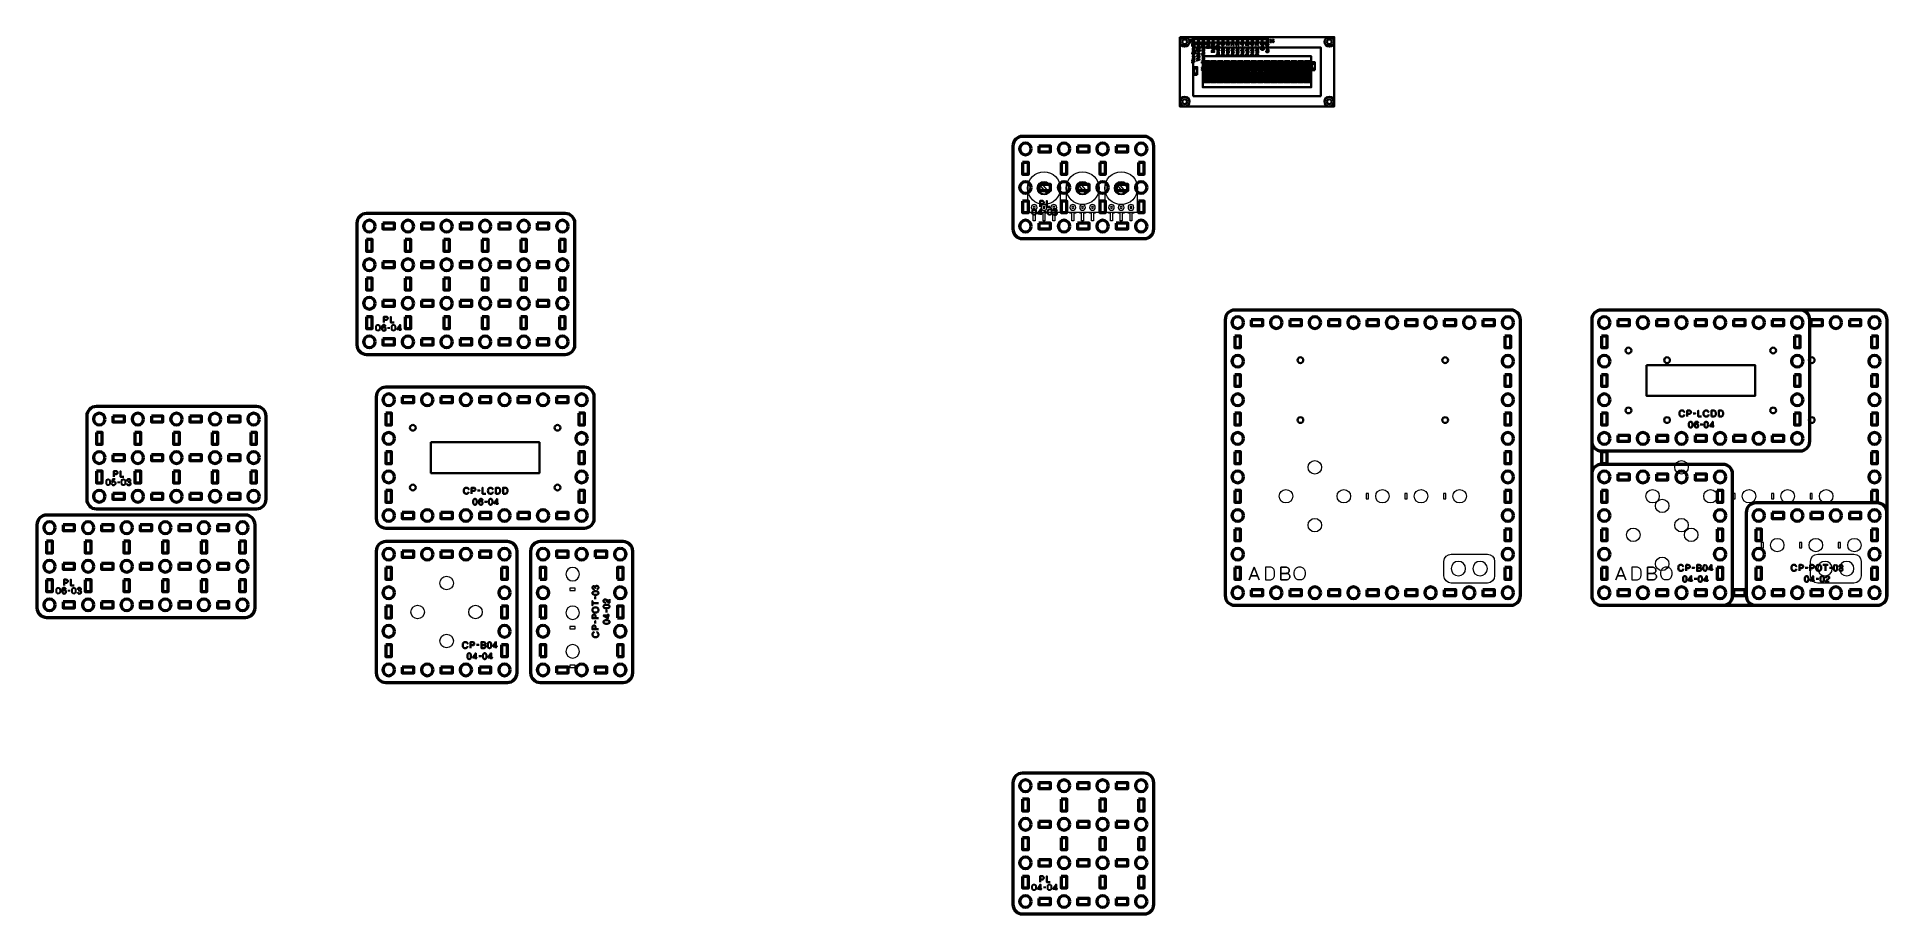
# Model space of a CAD drawing. Header units: centimetres. Extents: x -64.7 to 31.2, y -38.5 to 7.
import ezdxf

# ---------------------------------------------------------------- set-up
doc = ezdxf.new("R2010")
doc.units = ezdxf.units.CM
doc.header["$MEASUREMENT"] = 0
doc.layers.add('Layer 1', color=7, linetype='Continuous')

msp = doc.modelspace()

# ---------------------------------------------------------------- linework, layer by layer
at = {"layer": 'Layer 1', "color": 250, "lineweight": 20}
for points in [[(-13.37831, -1.02213), (-13.25831, -1.02213), (-13.25831, -0.74213), (-13.37831, -0.74213), (-13.37831, -1.02213)], [(-11.37831, -1.02213), (-11.25831, -1.02213), (-11.25831, -0.74213), (-11.37831, -0.74213), (-11.37831, -1.02213)], [(-9.37831, -1.02213), (-9.25831, -1.02213), (-9.25831, -0.74213), (-9.37831, -0.74213), (-9.37831, -1.02213)], [(4.16, -16.99), (4.28, -16.99), (4.28, -16.71), (4.16, -16.71), (4.16, -16.99)], [(6.16, -16.99), (6.28, -16.99), (6.28, -16.71), (6.16, -16.71), (6.16, -16.99)], [(8.16, -16.99), (8.28, -16.99), (8.28, -16.71), (8.16, -16.71), (8.16, -16.99)]]:
    msp.add_lwpolyline(points, close=True, dxfattribs=at)
at = {"layer": 'Layer 1', "color": 142, "lineweight": 20}
for points in [[(23.16, -16.99), (23.28, -16.99), (23.28, -16.71), (23.16, -16.71), (23.16, -16.99)], [(25.16, -16.99), (25.28, -16.99), (25.28, -16.71), (25.16, -16.71), (25.16, -16.99)], [(27.16, -16.99), (27.28, -16.99), (27.28, -16.71), (27.16, -16.71), (27.16, -16.99)]]:
    msp.add_lwpolyline(points, close=True, dxfattribs=at)
at = {"layer": 'Layer 1', "color": 232, "lineweight": 20}
for points in [[(24.62169, -19.52213), (24.74169, -19.52213), (24.74169, -19.24213), (24.62169, -19.24213), (24.62169, -19.52213)], [(26.62169, -19.52213), (26.74169, -19.52213), (26.74169, -19.24213), (26.62169, -19.24213), (26.62169, -19.52213)], [(28.62169, -19.52213), (28.74169, -19.52213), (28.74169, -19.24213), (28.62169, -19.24213), (28.62169, -19.52213)]]:
    msp.add_lwpolyline(points, close=True, dxfattribs=at)
at = {"layer": 'Layer 1', "color": 142, "lineweight": 20}
for centre, major_axis in [((-12.5383, -0.88213), (0, 0.85)), ((-12.5383, -0.88213), (0, 0.35)), ((-10.5383, -0.88213), (0, 0.85)), ((-10.5383, -0.88213), (0, 0.35)), ((-8.5383, -0.88213), (0, 0.85)), ((-8.5383, -0.88213), (0, 0.35)), ((20.5, -15.35), (0, 0.35)), ((19, -16.85), (0, 0.35)), ((22, -16.85), (0, 0.35)), ((24, -16.85), (0, 0.35)), ((26, -16.85), (0, 0.35)), ((28, -16.85), (0, 0.35)), ((20.5, -18.35), (0, 0.35))]:
    msp.add_ellipse(centre, major_axis=major_axis, ratio=1, dxfattribs=at)
at = {"layer": 'Layer 1', "color": 250, "lineweight": 20}
for centre in [(-12.53831, -0.88213), (-10.53831, -0.88213), (-8.53831, -0.88213), (1.5, -15.35), (0, -16.85), (3, -16.85), (5, -16.85), (7, -16.85), (9, -16.85), (1.5, -18.35), (-43.5, -21.35), (-45, -22.85), (-42, -22.85), (-43.5, -24.35)]:
    msp.add_ellipse(centre, major_axis=(0, 0.35), ratio=1, dxfattribs=at)
at = {"layer": 'Layer 1', "color": 232, "lineweight": 20}
for centre in [(19.5, -17.35), (18, -18.85), (21, -18.85), (25.46169, -19.38213), (27.46169, -19.38213), (29.46169, -19.38213), (19.5, -20.35)]:
    msp.add_ellipse(centre, major_axis=(0, 0.35), ratio=1, dxfattribs=at)
at = {"layer": 'Layer 1', "color": 114, "lineweight": 35}
for points in [[(-5.5, 6.95), (-5.5, 6.95), (2.5, 6.95), (2.5, 6.95), (2.5, 6.95), (2.5, 6.95), (2.5, 3.35), (2.5, 3.35), (2.5, 3.35), (2.5, 3.35), (-5.5, 3.35), (-5.5, 3.35), (-5.5, 3.35), (-5.5, 3.35), (-5.5, 6.95), (-5.5, 6.95)], [(-5.25, 6.825), (-5.18115, 6.825), (-5.125, 6.76885), (-5.125, 6.7), (-5.125, 6.7), (-5.125, 6.63115), (-5.18115, 6.575), (-5.25, 6.575), (-5.25, 6.575), (-5.31885, 6.575), (-5.375, 6.63115), (-5.375, 6.7), (-5.375, 6.7), (-5.375, 6.76885), (-5.31885, 6.825), (-5.25, 6.825)], [(2.25, 6.825), (2.31885, 6.825), (2.375, 6.76885), (2.375, 6.7), (2.375, 6.7), (2.375, 6.63115), (2.31885, 6.575), (2.25, 6.575), (2.25, 6.575), (2.18115, 6.575), (2.125, 6.63115), (2.125, 6.7), (2.125, 6.7), (2.125, 6.76885), (2.18115, 6.825), (2.25, 6.825)], [(-5.25, 3.725), (-5.18115, 3.725), (-5.125, 3.66885), (-5.125, 3.6), (-5.125, 3.6), (-5.125, 3.53115), (-5.18115, 3.475), (-5.25, 3.475), (-5.25, 3.475), (-5.31885, 3.475), (-5.375, 3.53115), (-5.375, 3.6), (-5.375, 3.6), (-5.375, 3.66885), (-5.31885, 3.725), (-5.25, 3.725)], [(2.25, 3.725), (2.31885, 3.725), (2.375, 3.66885), (2.375, 3.6), (2.375, 3.6), (2.375, 3.53115), (2.31885, 3.475), (2.25, 3.475), (2.25, 3.475), (2.18115, 3.475), (2.125, 3.53115), (2.125, 3.6), (2.125, 3.6), (2.125, 3.66885), (2.18115, 3.725), (2.25, 3.725)]]:
    msp.add_open_spline(points, degree=3, knots=[0, 0, 0, 0, 0.25, 0.25, 0.25, 0.25, 0.5, 0.5, 0.5, 0.5, 0.75, 0.75, 0.75, 0.75, 1, 1, 1, 1], dxfattribs=at)
at = {"layer": 'Layer 1', "color": 2, "lineweight": 35}
for points in [[(-5.25, 6.95), (-5.11231, 6.95), (-5, 6.83769), (-5, 6.7), (-5, 6.7), (-5, 6.56231), (-5.11231, 6.45), (-5.25, 6.45), (-5.25, 6.45), (-5.38769, 6.45), (-5.5, 6.56231), (-5.5, 6.7), (-5.5, 6.7), (-5.5, 6.83769), (-5.38769, 6.95), (-5.25, 6.95)], [(-5.25, 6.825), (-5.18115, 6.825), (-5.125, 6.76885), (-5.125, 6.7), (-5.125, 6.7), (-5.125, 6.63115), (-5.18115, 6.575), (-5.25, 6.575), (-5.25, 6.575), (-5.31885, 6.575), (-5.375, 6.63115), (-5.375, 6.7), (-5.375, 6.7), (-5.375, 6.76885), (-5.31885, 6.825), (-5.25, 6.825)], [(2.25, 6.95), (2.38769, 6.95), (2.5, 6.83769), (2.5, 6.7), (2.5, 6.7), (2.5, 6.56231), (2.38769, 6.45), (2.25, 6.45), (2.25, 6.45), (2.11231, 6.45), (2, 6.56231), (2, 6.7), (2, 6.7), (2, 6.83769), (2.11231, 6.95), (2.25, 6.95)], [(2.25, 6.825), (2.31885, 6.825), (2.375, 6.76885), (2.375, 6.7), (2.375, 6.7), (2.375, 6.63115), (2.31885, 6.575), (2.25, 6.575), (2.25, 6.575), (2.18115, 6.575), (2.125, 6.63115), (2.125, 6.7), (2.125, 6.7), (2.125, 6.76885), (2.18115, 6.825), (2.25, 6.825)], [(-5.25, 3.85), (-5.11231, 3.85), (-5, 3.73769), (-5, 3.6), (-5, 3.6), (-5, 3.46231), (-5.11231, 3.35), (-5.25, 3.35), (-5.25, 3.35), (-5.38769, 3.35), (-5.5, 3.46231), (-5.5, 3.6), (-5.5, 3.6), (-5.5, 3.73769), (-5.38769, 3.85), (-5.25, 3.85)], [(2.25, 3.85), (2.38769, 3.85), (2.5, 3.73769), (2.5, 3.6), (2.5, 3.6), (2.5, 3.46231), (2.38769, 3.35), (2.25, 3.35), (2.25, 3.35), (2.11231, 3.35), (2, 3.46231), (2, 3.6), (2, 3.6), (2, 3.73769), (2.11231, 3.85), (2.25, 3.85)], [(-5.25, 3.725), (-5.18115, 3.725), (-5.125, 3.66885), (-5.125, 3.6), (-5.125, 3.6), (-5.125, 3.53115), (-5.18115, 3.475), (-5.25, 3.475), (-5.25, 3.475), (-5.31885, 3.475), (-5.375, 3.53115), (-5.375, 3.6), (-5.375, 3.6), (-5.375, 3.66885), (-5.31885, 3.725), (-5.25, 3.725)], [(2.25, 3.725), (2.31885, 3.725), (2.375, 3.66885), (2.375, 3.6), (2.375, 3.6), (2.375, 3.53115), (2.31885, 3.475), (2.25, 3.475), (2.25, 3.475), (2.18115, 3.475), (2.125, 3.53115), (2.125, 3.6), (2.125, 3.6), (2.125, 3.66885), (2.18115, 3.725), (2.25, 3.725)]]:
    msp.add_open_spline(points, degree=3, knots=[0, 0, 0, 0, 0.25, 0.25, 0.25, 0.25, 0.5, 0.5, 0.5, 0.5, 0.75, 0.75, 0.75, 0.75, 1, 1, 1, 1], dxfattribs=at)
at = {"layer": 'Layer 1', "color": 250}
for points, knots in [([(-4.89569, 6.67311), (-4.89569, 6.67311), (-4.97073, 6.67311), (-4.97073, 6.67311), (-4.97073, 6.67311), (-4.97073, 6.67311), (-4.97073, 6.68881), (-4.97073, 6.68881), (-4.97073, 6.68881), (-4.97073, 6.68881), (-4.94282, 6.68881), (-4.94282, 6.68881), (-4.94282, 6.68881), (-4.94282, 6.68881), (-4.94282, 6.792), (-4.94282, 6.792), (-4.94282, 6.792), (-4.94282, 6.792), (-4.97073, 6.792), (-4.97073, 6.792), (-4.97073, 6.792), (-4.97073, 6.792), (-4.97073, 6.80604), (-4.97073, 6.80604), (-4.97073, 6.80604), (-4.96018, 6.80604), (-4.95242, 6.80752), (-4.94741, 6.81052), (-4.94741, 6.81052), (-4.94243, 6.81352), (-4.93961, 6.8192), (-4.93898, 6.82752), (-4.93898, 6.82752), (-4.93898, 6.82752), (-4.92296, 6.82752), (-4.92296, 6.82752), (-4.92296, 6.82752), (-4.92296, 6.82752), (-4.92296, 6.68881), (-4.92296, 6.68881), (-4.92296, 6.68881), (-4.92296, 6.68881), (-4.89569, 6.68881), (-4.89569, 6.68881), (-4.89569, 6.68881), (-4.89569, 6.68881), (-4.89569, 6.67311), (-4.89569, 6.67311)], [0, 0, 0, 0, 0.08333333, 0.08333333, 0.08333333, 0.08333333, 0.16666667, 0.16666667, 0.16666667, 0.16666667, 0.25, 0.25, 0.25, 0.25, 0.33333333, 0.33333333, 0.33333333, 0.33333333, 0.41666667, 0.41666667, 0.41666667, 0.41666667, 0.5, 0.5, 0.5, 0.5, 0.58333333, 0.58333333, 0.58333333, 0.58333333, 0.66666667, 0.66666667, 0.66666667, 0.66666667, 0.75, 0.75, 0.75, 0.75, 0.83333333, 0.83333333, 0.83333333, 0.83333333, 0.91666667, 0.91666667, 0.91666667, 0.91666667, 1, 1, 1, 1]), ([(-0.74159, 6.67311), (-0.74159, 6.67311), (-0.81663, 6.67311), (-0.81663, 6.67311), (-0.81663, 6.67311), (-0.81663, 6.67311), (-0.81663, 6.68881), (-0.81663, 6.68881), (-0.81663, 6.68881), (-0.81663, 6.68881), (-0.78872, 6.68881), (-0.78872, 6.68881), (-0.78872, 6.68881), (-0.78872, 6.68881), (-0.78872, 6.792), (-0.78872, 6.792), (-0.78872, 6.792), (-0.78872, 6.792), (-0.81663, 6.792), (-0.81663, 6.792), (-0.81663, 6.792), (-0.81663, 6.792), (-0.81663, 6.80604), (-0.81663, 6.80604), (-0.81663, 6.80604), (-0.80608, 6.80604), (-0.79832, 6.80752), (-0.79331, 6.81052), (-0.79331, 6.81052), (-0.78833, 6.81352), (-0.78551, 6.8192), (-0.78488, 6.82752), (-0.78488, 6.82752), (-0.78488, 6.82752), (-0.76886, 6.82752), (-0.76886, 6.82752), (-0.76886, 6.82752), (-0.76886, 6.82752), (-0.76886, 6.68881), (-0.76886, 6.68881), (-0.76886, 6.68881), (-0.76886, 6.68881), (-0.74159, 6.68881), (-0.74159, 6.68881), (-0.74159, 6.68881), (-0.74159, 6.68881), (-0.74159, 6.67311), (-0.74159, 6.67311)], [0, 0, 0, 0, 0.08333333, 0.08333333, 0.08333333, 0.08333333, 0.16666667, 0.16666667, 0.16666667, 0.16666667, 0.25, 0.25, 0.25, 0.25, 0.33333333, 0.33333333, 0.33333333, 0.33333333, 0.41666667, 0.41666667, 0.41666667, 0.41666667, 0.5, 0.5, 0.5, 0.5, 0.58333333, 0.58333333, 0.58333333, 0.58333333, 0.66666667, 0.66666667, 0.66666667, 0.66666667, 0.75, 0.75, 0.75, 0.75, 0.83333333, 0.83333333, 0.83333333, 0.83333333, 0.91666667, 0.91666667, 0.91666667, 0.91666667, 1, 1, 1, 1]), ([(-0.61582, 6.72303), (-0.61582, 6.71509), (-0.61712, 6.70779), (-0.61973, 6.70112), (-0.61973, 6.70112), (-0.62238, 6.69442), (-0.62587, 6.68884), (-0.63028, 6.68436), (-0.63028, 6.68436), (-0.6349, 6.6796), (-0.64005, 6.676), (-0.6458, 6.67357), (-0.6458, 6.67357), (-0.65152, 6.67113), (-0.6578, 6.6699), (-0.66471, 6.6699), (-0.66471, 6.6699), (-0.67166, 6.6699), (-0.67798, 6.67106), (-0.68366, 6.67343), (-0.68366, 6.67343), (-0.68934, 6.67576), (-0.69438, 6.67925), (-0.69872, 6.68387), (-0.69872, 6.68387), (-0.70401, 6.68944), (-0.70818, 6.69689), (-0.71118, 6.70624), (-0.71118, 6.70624), (-0.71417, 6.71555), (-0.71566, 6.72705), (-0.71566, 6.7407), (-0.71566, 6.7407), (-0.71566, 6.75407), (-0.71428, 6.76614), (-0.71153, 6.77693), (-0.71153, 6.77693), (-0.70878, 6.78769), (-0.70454, 6.79708), (-0.69879, 6.80509), (-0.69879, 6.80509), (-0.69322, 6.81288), (-0.68602, 6.81895), (-0.6772, 6.82333), (-0.6772, 6.82333), (-0.66838, 6.8277), (-0.65819, 6.82989), (-0.64662, 6.82989), (-0.64662, 6.82989), (-0.64316, 6.82989), (-0.63998, 6.82971), (-0.63702, 6.82936), (-0.63702, 6.82936), (-0.63406, 6.82904), (-0.63141, 6.82848), (-0.62915, 6.8277), (-0.62915, 6.8277), (-0.62915, 6.8277), (-0.62915, 6.80798), (-0.62915, 6.80798), (-0.62915, 6.80798), (-0.62915, 6.80798), (-0.63007, 6.80798), (-0.63007, 6.80798), (-0.63007, 6.80798), (-0.63194, 6.809), (-0.63462, 6.80995), (-0.63815, 6.8108), (-0.63815, 6.8108), (-0.64164, 6.81168), (-0.64542, 6.81211), (-0.6494, 6.81211), (-0.6494, 6.81211), (-0.66221, 6.81211), (-0.67258, 6.80777), (-0.68045, 6.79912), (-0.68045, 6.79912), (-0.68835, 6.79048), (-0.69301, 6.77767), (-0.69445, 6.76064), (-0.69445, 6.76064), (-0.68959, 6.76409), (-0.68454, 6.76674), (-0.67939, 6.76861), (-0.67939, 6.76861), (-0.6742, 6.77048), (-0.66856, 6.7714), (-0.66242, 6.7714), (-0.66242, 6.7714), (-0.65642, 6.7714), (-0.65117, 6.7708), (-0.64665, 6.7696), (-0.64665, 6.7696), (-0.64217, 6.7684), (-0.63744, 6.76596), (-0.63258, 6.76229), (-0.63258, 6.76229), (-0.6269, 6.75802), (-0.6227, 6.75263), (-0.61995, 6.74607), (-0.61995, 6.74607), (-0.61719, 6.73954), (-0.61582, 6.73185), (-0.61582, 6.72303)], [0, 0, 0, 0, 0.03846154, 0.03846154, 0.03846154, 0.03846154, 0.07692308, 0.07692308, 0.07692308, 0.07692308, 0.11538462, 0.11538462, 0.11538462, 0.11538462, 0.15384615, 0.15384615, 0.15384615, 0.15384615, 0.19230769, 0.19230769, 0.19230769, 0.19230769, 0.23076923, 0.23076923, 0.23076923, 0.23076923, 0.26923077, 0.26923077, 0.26923077, 0.26923077, 0.30769231, 0.30769231, 0.30769231, 0.30769231, 0.34615385, 0.34615385, 0.34615385, 0.34615385, 0.38461538, 0.38461538, 0.38461538, 0.38461538, 0.42307692, 0.42307692, 0.42307692, 0.42307692, 0.46153846, 0.46153846, 0.46153846, 0.46153846, 0.5, 0.5, 0.5, 0.5, 0.53846154, 0.53846154, 0.53846154, 0.53846154, 0.57692308, 0.57692308, 0.57692308, 0.57692308, 0.61538462, 0.61538462, 0.61538462, 0.61538462, 0.65384615, 0.65384615, 0.65384615, 0.65384615, 0.69230769, 0.69230769, 0.69230769, 0.69230769, 0.73076923, 0.73076923, 0.73076923, 0.73076923, 0.76923077, 0.76923077, 0.76923077, 0.76923077, 0.80769231, 0.80769231, 0.80769231, 0.80769231, 0.84615385, 0.84615385, 0.84615385, 0.84615385, 0.88461538, 0.88461538, 0.88461538, 0.88461538, 0.92307692, 0.92307692, 0.92307692, 0.92307692, 0.96153846, 0.96153846, 0.96153846, 0.96153846, 1, 1, 1, 1]), ([(-0.63681, 6.72222), (-0.63681, 6.72857), (-0.63762, 6.73386), (-0.63928, 6.73813), (-0.63928, 6.73813), (-0.64094, 6.7424), (-0.64362, 6.74607), (-0.64736, 6.7491), (-0.64736, 6.7491), (-0.65004, 6.75129), (-0.65307, 6.75273), (-0.65649, 6.75344), (-0.65649, 6.75344), (-0.65992, 6.75411), (-0.66341, 6.75446), (-0.66697, 6.75446), (-0.66697, 6.75446), (-0.6718, 6.75446), (-0.6765, 6.75372), (-0.68105, 6.75227), (-0.68105, 6.75227), (-0.68556, 6.75083), (-0.69004, 6.74875), (-0.69445, 6.746), (-0.69445, 6.746), (-0.69459, 6.74448), (-0.6947, 6.743), (-0.69477, 6.74159), (-0.69477, 6.74159), (-0.69484, 6.74017), (-0.69488, 6.73841), (-0.69488, 6.73626), (-0.69488, 6.73626), (-0.69488, 6.7256), (-0.69382, 6.71696), (-0.69174, 6.71043), (-0.69174, 6.71043), (-0.68962, 6.70387), (-0.68701, 6.69893), (-0.68394, 6.69555), (-0.68394, 6.69555), (-0.68098, 6.6923), (-0.67791, 6.69004), (-0.67477, 6.68874), (-0.67477, 6.68874), (-0.67163, 6.68743), (-0.66824, 6.68676), (-0.66461, 6.68676), (-0.66461, 6.68676), (-0.65635, 6.68676), (-0.64965, 6.68973), (-0.6445, 6.69565), (-0.6445, 6.69565), (-0.63938, 6.70158), (-0.63681, 6.71043), (-0.63681, 6.72222)], [0, 0, 0, 0, 0.07142857, 0.07142857, 0.07142857, 0.07142857, 0.14285714, 0.14285714, 0.14285714, 0.14285714, 0.21428571, 0.21428571, 0.21428571, 0.21428571, 0.28571429, 0.28571429, 0.28571429, 0.28571429, 0.35714286, 0.35714286, 0.35714286, 0.35714286, 0.42857143, 0.42857143, 0.42857143, 0.42857143, 0.5, 0.5, 0.5, 0.5, 0.57142857, 0.57142857, 0.57142857, 0.57142857, 0.64285714, 0.64285714, 0.64285714, 0.64285714, 0.71428571, 0.71428571, 0.71428571, 0.71428571, 0.78571429, 0.78571429, 0.78571429, 0.78571429, 0.85714286, 0.85714286, 0.85714286, 0.85714286, 0.92857143, 0.92857143, 0.92857143, 0.92857143, 1, 1, 1, 1]), ([(-3.49591, 5.3998), (-3.49591, 5.3998), (-3.44088, 5.3998), (-3.44088, 5.3998), (-3.44088, 5.3998), (-3.44088, 5.3998), (-3.44088, 5.32597), (-3.44088, 5.32597), (-3.44088, 5.32597), (-3.44088, 5.32597), (-3.49591, 5.32597), (-3.49591, 5.32597), (-3.49591, 5.32597), (-3.49591, 5.32597), (-3.49591, 5.3998), (-3.49591, 5.3998)], [0, 0, 0, 0, 0.25, 0.25, 0.25, 0.25, 0.5, 0.5, 0.5, 0.5, 0.75, 0.75, 0.75, 0.75, 1, 1, 1, 1]), ([(-3.49591, 5.32208), (-3.49591, 5.32208), (-3.44088, 5.32208), (-3.44088, 5.32208), (-3.44088, 5.32208), (-3.44088, 5.32208), (-3.44088, 5.24825), (-3.44088, 5.24825), (-3.44088, 5.24825), (-3.44088, 5.24825), (-3.49591, 5.24825), (-3.49591, 5.24825), (-3.49591, 5.24825), (-3.49591, 5.24825), (-3.49591, 5.32208), (-3.49591, 5.32208)], [0, 0, 0, 0, 0.25, 0.25, 0.25, 0.25, 0.5, 0.5, 0.5, 0.5, 0.75, 0.75, 0.75, 0.75, 1, 1, 1, 1]), ([(-3.43798, 5.3998), (-3.43798, 5.3998), (-3.38296, 5.3998), (-3.38296, 5.3998), (-3.38296, 5.3998), (-3.38296, 5.3998), (-3.38296, 5.32597), (-3.38296, 5.32597), (-3.38296, 5.32597), (-3.38296, 5.32597), (-3.43798, 5.32597), (-3.43798, 5.32597), (-3.43798, 5.32597), (-3.43798, 5.32597), (-3.43798, 5.3998), (-3.43798, 5.3998)], [0, 0, 0, 0, 0.25, 0.25, 0.25, 0.25, 0.5, 0.5, 0.5, 0.5, 0.75, 0.75, 0.75, 0.75, 1, 1, 1, 1]), ([(-3.43798, 5.32208), (-3.43798, 5.32208), (-3.38296, 5.32208), (-3.38296, 5.32208), (-3.38296, 5.32208), (-3.38296, 5.32208), (-3.38296, 5.24825), (-3.38296, 5.24825), (-3.38296, 5.24825), (-3.38296, 5.24825), (-3.43798, 5.24825), (-3.43798, 5.24825), (-3.43798, 5.24825), (-3.43798, 5.24825), (-3.43798, 5.32208), (-3.43798, 5.32208)], [0, 0, 0, 0, 0.25, 0.25, 0.25, 0.25, 0.5, 0.5, 0.5, 0.5, 0.75, 0.75, 0.75, 0.75, 1, 1, 1, 1]), ([(-3.14855, 5.63296), (-3.14855, 5.63296), (-3.09352, 5.63296), (-3.09352, 5.63296), (-3.09352, 5.63296), (-3.09352, 5.63296), (-3.09352, 5.55913), (-3.09352, 5.55913), (-3.09352, 5.55913), (-3.09352, 5.55913), (-3.14855, 5.55913), (-3.14855, 5.55913), (-3.14855, 5.55913), (-3.14855, 5.55913), (-3.14855, 5.63296), (-3.14855, 5.63296)], [0, 0, 0, 0, 0.25, 0.25, 0.25, 0.25, 0.5, 0.5, 0.5, 0.5, 0.75, 0.75, 0.75, 0.75, 1, 1, 1, 1]), ([(-3.14855, 5.55524), (-3.14855, 5.55524), (-3.09352, 5.55524), (-3.09352, 5.55524), (-3.09352, 5.55524), (-3.09352, 5.55524), (-3.09352, 5.48141), (-3.09352, 5.48141), (-3.09352, 5.48141), (-3.09352, 5.48141), (-3.14855, 5.48141), (-3.14855, 5.48141), (-3.14855, 5.48141), (-3.14855, 5.48141), (-3.14855, 5.55524), (-3.14855, 5.55524)], [0, 0, 0, 0, 0.25, 0.25, 0.25, 0.25, 0.5, 0.5, 0.5, 0.5, 0.75, 0.75, 0.75, 0.75, 1, 1, 1, 1]), ([(-3.14855, 5.3998), (-3.14855, 5.3998), (-3.09352, 5.3998), (-3.09352, 5.3998), (-3.09352, 5.3998), (-3.09352, 5.3998), (-3.09352, 5.32597), (-3.09352, 5.32597), (-3.09352, 5.32597), (-3.09352, 5.32597), (-3.14855, 5.32597), (-3.14855, 5.32597), (-3.14855, 5.32597), (-3.14855, 5.32597), (-3.14855, 5.3998), (-3.14855, 5.3998)], [0, 0, 0, 0, 0.25, 0.25, 0.25, 0.25, 0.5, 0.5, 0.5, 0.5, 0.75, 0.75, 0.75, 0.75, 1, 1, 1, 1]), ([(-3.14855, 5.32208), (-3.14855, 5.32208), (-3.09352, 5.32208), (-3.09352, 5.32208), (-3.09352, 5.32208), (-3.09352, 5.32208), (-3.09352, 5.24825), (-3.09352, 5.24825), (-3.09352, 5.24825), (-3.09352, 5.24825), (-3.14855, 5.24825), (-3.14855, 5.24825), (-3.14855, 5.24825), (-3.14855, 5.24825), (-3.14855, 5.32208), (-3.14855, 5.32208)], [0, 0, 0, 0, 0.25, 0.25, 0.25, 0.25, 0.5, 0.5, 0.5, 0.5, 0.75, 0.75, 0.75, 0.75, 1, 1, 1, 1]), ([(-3.14855, 5.05175), (-3.14855, 5.05175), (-3.09352, 5.05175), (-3.09352, 5.05175), (-3.09352, 5.05175), (-3.09352, 5.05175), (-3.09352, 4.97792), (-3.09352, 4.97792), (-3.09352, 4.97792), (-3.09352, 4.97792), (-3.14855, 4.97792), (-3.14855, 4.97792), (-3.14855, 4.97792), (-3.14855, 4.97792), (-3.14855, 5.05175), (-3.14855, 5.05175)], [0, 0, 0, 0, 0.25, 0.25, 0.25, 0.25, 0.5, 0.5, 0.5, 0.5, 0.75, 0.75, 0.75, 0.75, 1, 1, 1, 1]), ([(-3.09063, 5.63296), (-3.09063, 5.63296), (-3.0356, 5.63296), (-3.0356, 5.63296), (-3.0356, 5.63296), (-3.0356, 5.63296), (-3.0356, 5.55913), (-3.0356, 5.55913), (-3.0356, 5.55913), (-3.0356, 5.55913), (-3.09063, 5.55913), (-3.09063, 5.55913), (-3.09063, 5.55913), (-3.09063, 5.55913), (-3.09063, 5.63296), (-3.09063, 5.63296)], [0, 0, 0, 0, 0.25, 0.25, 0.25, 0.25, 0.5, 0.5, 0.5, 0.5, 0.75, 0.75, 0.75, 0.75, 1, 1, 1, 1]), ([(-3.09063, 5.55524), (-3.09063, 5.55524), (-3.0356, 5.55524), (-3.0356, 5.55524), (-3.0356, 5.55524), (-3.0356, 5.55524), (-3.0356, 5.48141), (-3.0356, 5.48141), (-3.0356, 5.48141), (-3.0356, 5.48141), (-3.09063, 5.48141), (-3.09063, 5.48141), (-3.09063, 5.48141), (-3.09063, 5.48141), (-3.09063, 5.55524), (-3.09063, 5.55524)], [0, 0, 0, 0, 0.25, 0.25, 0.25, 0.25, 0.5, 0.5, 0.5, 0.5, 0.75, 0.75, 0.75, 0.75, 1, 1, 1, 1]), ([(-3.09063, 5.3998), (-3.09063, 5.3998), (-3.0356, 5.3998), (-3.0356, 5.3998), (-3.0356, 5.3998), (-3.0356, 5.3998), (-3.0356, 5.32597), (-3.0356, 5.32597), (-3.0356, 5.32597), (-3.0356, 5.32597), (-3.09063, 5.32597), (-3.09063, 5.32597), (-3.09063, 5.32597), (-3.09063, 5.32597), (-3.09063, 5.3998), (-3.09063, 5.3998)], [0, 0, 0, 0, 0.25, 0.25, 0.25, 0.25, 0.5, 0.5, 0.5, 0.5, 0.75, 0.75, 0.75, 0.75, 1, 1, 1, 1]), ([(-3.09063, 5.32208), (-3.09063, 5.32208), (-3.0356, 5.32208), (-3.0356, 5.32208), (-3.0356, 5.32208), (-3.0356, 5.32208), (-3.0356, 5.24825), (-3.0356, 5.24825), (-3.0356, 5.24825), (-3.0356, 5.24825), (-3.09063, 5.24825), (-3.09063, 5.24825), (-3.09063, 5.24825), (-3.09063, 5.24825), (-3.09063, 5.32208), (-3.09063, 5.32208)], [0, 0, 0, 0, 0.25, 0.25, 0.25, 0.25, 0.5, 0.5, 0.5, 0.5, 0.75, 0.75, 0.75, 0.75, 1, 1, 1, 1]), ([(-3.09063, 5.12947), (-3.09063, 5.12947), (-3.0356, 5.12947), (-3.0356, 5.12947), (-3.0356, 5.12947), (-3.0356, 5.12947), (-3.0356, 5.05563), (-3.0356, 5.05563), (-3.0356, 5.05563), (-3.0356, 5.05563), (-3.09063, 5.05563), (-3.09063, 5.05563), (-3.09063, 5.05563), (-3.09063, 5.05563), (-3.09063, 5.12947), (-3.09063, 5.12947)], [0, 0, 0, 0, 0.25, 0.25, 0.25, 0.25, 0.5, 0.5, 0.5, 0.5, 0.75, 0.75, 0.75, 0.75, 1, 1, 1, 1]), ([(-3.09063, 5.05175), (-3.09063, 5.05175), (-3.0356, 5.05175), (-3.0356, 5.05175), (-3.0356, 5.05175), (-3.0356, 5.05175), (-3.0356, 4.97792), (-3.0356, 4.97792), (-3.0356, 4.97792), (-3.0356, 4.97792), (-3.09063, 4.97792), (-3.09063, 4.97792), (-3.09063, 4.97792), (-3.09063, 4.97792), (-3.09063, 5.05175), (-3.09063, 5.05175)], [0, 0, 0, 0, 0.25, 0.25, 0.25, 0.25, 0.5, 0.5, 0.5, 0.5, 0.75, 0.75, 0.75, 0.75, 1, 1, 1, 1]), ([(-3.09063, 4.97403), (-3.09063, 4.97403), (-3.0356, 4.97403), (-3.0356, 4.97403), (-3.0356, 4.97403), (-3.0356, 4.97403), (-3.0356, 4.9002), (-3.0356, 4.9002), (-3.0356, 4.9002), (-3.0356, 4.9002), (-3.09063, 4.9002), (-3.09063, 4.9002), (-3.09063, 4.9002), (-3.09063, 4.9002), (-3.09063, 4.97403), (-3.09063, 4.97403)], [0, 0, 0, 0, 0.25, 0.25, 0.25, 0.25, 0.5, 0.5, 0.5, 0.5, 0.75, 0.75, 0.75, 0.75, 1, 1, 1, 1]), ([(-3.09063, 4.89631), (-3.09063, 4.89631), (-3.0356, 4.89631), (-3.0356, 4.89631), (-3.0356, 4.89631), (-3.0356, 4.89631), (-3.0356, 4.82248), (-3.0356, 4.82248), (-3.0356, 4.82248), (-3.0356, 4.82248), (-3.09063, 4.82248), (-3.09063, 4.82248), (-3.09063, 4.82248), (-3.09063, 4.82248), (-3.09063, 4.89631), (-3.09063, 4.89631)], [0, 0, 0, 0, 0.25, 0.25, 0.25, 0.25, 0.5, 0.5, 0.5, 0.5, 0.75, 0.75, 0.75, 0.75, 1, 1, 1, 1]), ([(-3.09063, 4.81859), (-3.09063, 4.81859), (-3.0356, 4.81859), (-3.0356, 4.81859), (-3.0356, 4.81859), (-3.0356, 4.81859), (-3.0356, 4.74476), (-3.0356, 4.74476), (-3.0356, 4.74476), (-3.0356, 4.74476), (-3.09063, 4.74476), (-3.09063, 4.74476), (-3.09063, 4.74476), (-3.09063, 4.74476), (-3.09063, 4.81859), (-3.09063, 4.81859)], [0, 0, 0, 0, 0.25, 0.25, 0.25, 0.25, 0.5, 0.5, 0.5, 0.5, 0.75, 0.75, 0.75, 0.75, 1, 1, 1, 1]), ([(-2.85912, 5.47752), (-2.85912, 5.47752), (-2.80409, 5.47752), (-2.80409, 5.47752), (-2.80409, 5.47752), (-2.80409, 5.47752), (-2.80409, 5.40369), (-2.80409, 5.40369), (-2.80409, 5.40369), (-2.80409, 5.40369), (-2.85912, 5.40369), (-2.85912, 5.40369), (-2.85912, 5.40369), (-2.85912, 5.40369), (-2.85912, 5.47752), (-2.85912, 5.47752)], [0, 0, 0, 0, 0.25, 0.25, 0.25, 0.25, 0.5, 0.5, 0.5, 0.5, 0.75, 0.75, 0.75, 0.75, 1, 1, 1, 1]), ([(-2.85912, 5.3998), (-2.85912, 5.3998), (-2.80409, 5.3998), (-2.80409, 5.3998), (-2.80409, 5.3998), (-2.80409, 5.3998), (-2.80409, 5.32597), (-2.80409, 5.32597), (-2.80409, 5.32597), (-2.80409, 5.32597), (-2.85912, 5.32597), (-2.85912, 5.32597), (-2.85912, 5.32597), (-2.85912, 5.32597), (-2.85912, 5.3998), (-2.85912, 5.3998)], [0, 0, 0, 0, 0.25, 0.25, 0.25, 0.25, 0.5, 0.5, 0.5, 0.5, 0.75, 0.75, 0.75, 0.75, 1, 1, 1, 1]), ([(-2.85912, 5.32208), (-2.85912, 5.32208), (-2.80409, 5.32208), (-2.80409, 5.32208), (-2.80409, 5.32208), (-2.80409, 5.32208), (-2.80409, 5.24825), (-2.80409, 5.24825), (-2.80409, 5.24825), (-2.80409, 5.24825), (-2.85912, 5.24825), (-2.85912, 5.24825), (-2.85912, 5.24825), (-2.85912, 5.24825), (-2.85912, 5.32208), (-2.85912, 5.32208)], [0, 0, 0, 0, 0.25, 0.25, 0.25, 0.25, 0.5, 0.5, 0.5, 0.5, 0.75, 0.75, 0.75, 0.75, 1, 1, 1, 1]), ([(-2.85912, 4.97403), (-2.85912, 4.97403), (-2.80409, 4.97403), (-2.80409, 4.97403), (-2.80409, 4.97403), (-2.80409, 4.97403), (-2.80409, 4.9002), (-2.80409, 4.9002), (-2.80409, 4.9002), (-2.80409, 4.9002), (-2.85912, 4.9002), (-2.85912, 4.9002), (-2.85912, 4.9002), (-2.85912, 4.9002), (-2.85912, 4.97403), (-2.85912, 4.97403)], [0, 0, 0, 0, 0.25, 0.25, 0.25, 0.25, 0.5, 0.5, 0.5, 0.5, 0.75, 0.75, 0.75, 0.75, 1, 1, 1, 1]), ([(-2.85912, 4.89631), (-2.85912, 4.89631), (-2.80409, 4.89631), (-2.80409, 4.89631), (-2.80409, 4.89631), (-2.80409, 4.89631), (-2.80409, 4.82248), (-2.80409, 4.82248), (-2.80409, 4.82248), (-2.80409, 4.82248), (-2.85912, 4.82248), (-2.85912, 4.82248), (-2.85912, 4.82248), (-2.85912, 4.82248), (-2.85912, 4.89631), (-2.85912, 4.89631)], [0, 0, 0, 0, 0.25, 0.25, 0.25, 0.25, 0.5, 0.5, 0.5, 0.5, 0.75, 0.75, 0.75, 0.75, 1, 1, 1, 1]), ([(-2.85912, 4.81859), (-2.85912, 4.81859), (-2.80409, 4.81859), (-2.80409, 4.81859), (-2.80409, 4.81859), (-2.80409, 4.81859), (-2.80409, 4.74476), (-2.80409, 4.74476), (-2.80409, 4.74476), (-2.80409, 4.74476), (-2.85912, 4.74476), (-2.85912, 4.74476), (-2.85912, 4.74476), (-2.85912, 4.74476), (-2.85912, 4.81859), (-2.85912, 4.81859)], [0, 0, 0, 0, 0.25, 0.25, 0.25, 0.25, 0.5, 0.5, 0.5, 0.5, 0.75, 0.75, 0.75, 0.75, 1, 1, 1, 1]), ([(-2.80119, 5.55524), (-2.80119, 5.55524), (-2.74616, 5.55524), (-2.74616, 5.55524), (-2.74616, 5.55524), (-2.74616, 5.55524), (-2.74616, 5.48141), (-2.74616, 5.48141), (-2.74616, 5.48141), (-2.74616, 5.48141), (-2.80119, 5.48141), (-2.80119, 5.48141), (-2.80119, 5.48141), (-2.80119, 5.48141), (-2.80119, 5.55524), (-2.80119, 5.55524)], [0, 0, 0, 0, 0.25, 0.25, 0.25, 0.25, 0.5, 0.5, 0.5, 0.5, 0.75, 0.75, 0.75, 0.75, 1, 1, 1, 1]), ([(-2.80119, 5.24437), (-2.80119, 5.24437), (-2.74616, 5.24437), (-2.74616, 5.24437), (-2.74616, 5.24437), (-2.74616, 5.24437), (-2.74616, 5.17053), (-2.74616, 5.17053), (-2.74616, 5.17053), (-2.74616, 5.17053), (-2.80119, 5.17053), (-2.80119, 5.17053), (-2.80119, 5.17053), (-2.80119, 5.17053), (-2.80119, 5.24437), (-2.80119, 5.24437)], [0, 0, 0, 0, 0.25, 0.25, 0.25, 0.25, 0.5, 0.5, 0.5, 0.5, 0.75, 0.75, 0.75, 0.75, 1, 1, 1, 1]), ([(-2.80119, 5.05175), (-2.80119, 5.05175), (-2.74616, 5.05175), (-2.74616, 5.05175), (-2.74616, 5.05175), (-2.74616, 5.05175), (-2.74616, 4.97792), (-2.74616, 4.97792), (-2.74616, 4.97792), (-2.74616, 4.97792), (-2.80119, 4.97792), (-2.80119, 4.97792), (-2.80119, 4.97792), (-2.80119, 4.97792), (-2.80119, 5.05175), (-2.80119, 5.05175)], [0, 0, 0, 0, 0.25, 0.25, 0.25, 0.25, 0.5, 0.5, 0.5, 0.5, 0.75, 0.75, 0.75, 0.75, 1, 1, 1, 1]), ([(-2.80119, 4.89631), (-2.80119, 4.89631), (-2.74616, 4.89631), (-2.74616, 4.89631), (-2.74616, 4.89631), (-2.74616, 4.89631), (-2.74616, 4.82248), (-2.74616, 4.82248), (-2.74616, 4.82248), (-2.74616, 4.82248), (-2.80119, 4.82248), (-2.80119, 4.82248), (-2.80119, 4.82248), (-2.80119, 4.82248), (-2.80119, 4.89631), (-2.80119, 4.89631)], [0, 0, 0, 0, 0.25, 0.25, 0.25, 0.25, 0.5, 0.5, 0.5, 0.5, 0.75, 0.75, 0.75, 0.75, 1, 1, 1, 1]), ([(-2.74327, 5.55524), (-2.74327, 5.55524), (-2.68824, 5.55524), (-2.68824, 5.55524), (-2.68824, 5.55524), (-2.68824, 5.55524), (-2.68824, 5.48141), (-2.68824, 5.48141), (-2.68824, 5.48141), (-2.68824, 5.48141), (-2.74327, 5.48141), (-2.74327, 5.48141), (-2.74327, 5.48141), (-2.74327, 5.48141), (-2.74327, 5.55524), (-2.74327, 5.55524)], [0, 0, 0, 0, 0.25, 0.25, 0.25, 0.25, 0.5, 0.5, 0.5, 0.5, 0.75, 0.75, 0.75, 0.75, 1, 1, 1, 1]), ([(-2.74327, 5.24437), (-2.74327, 5.24437), (-2.68824, 5.24437), (-2.68824, 5.24437), (-2.68824, 5.24437), (-2.68824, 5.24437), (-2.68824, 5.17053), (-2.68824, 5.17053), (-2.68824, 5.17053), (-2.68824, 5.17053), (-2.74327, 5.17053), (-2.74327, 5.17053), (-2.74327, 5.17053), (-2.74327, 5.17053), (-2.74327, 5.24437), (-2.74327, 5.24437)], [0, 0, 0, 0, 0.25, 0.25, 0.25, 0.25, 0.5, 0.5, 0.5, 0.5, 0.75, 0.75, 0.75, 0.75, 1, 1, 1, 1]), ([(-2.74327, 5.12947), (-2.74327, 5.12947), (-2.68824, 5.12947), (-2.68824, 5.12947), (-2.68824, 5.12947), (-2.68824, 5.12947), (-2.68824, 5.05563), (-2.68824, 5.05563), (-2.68824, 5.05563), (-2.68824, 5.05563), (-2.74327, 5.05563), (-2.74327, 5.05563), (-2.74327, 5.05563), (-2.74327, 5.05563), (-2.74327, 5.12947), (-2.74327, 5.12947)], [0, 0, 0, 0, 0.25, 0.25, 0.25, 0.25, 0.5, 0.5, 0.5, 0.5, 0.75, 0.75, 0.75, 0.75, 1, 1, 1, 1]), ([(-2.74327, 4.89631), (-2.74327, 4.89631), (-2.68824, 4.89631), (-2.68824, 4.89631), (-2.68824, 4.89631), (-2.68824, 4.89631), (-2.68824, 4.82248), (-2.68824, 4.82248), (-2.68824, 4.82248), (-2.68824, 4.82248), (-2.74327, 4.82248), (-2.74327, 4.82248), (-2.74327, 4.82248), (-2.74327, 4.82248), (-2.74327, 4.89631), (-2.74327, 4.89631)], [0, 0, 0, 0, 0.25, 0.25, 0.25, 0.25, 0.5, 0.5, 0.5, 0.5, 0.75, 0.75, 0.75, 0.75, 1, 1, 1, 1]), ([(-2.68534, 5.55524), (-2.68534, 5.55524), (-2.63031, 5.55524), (-2.63031, 5.55524), (-2.63031, 5.55524), (-2.63031, 5.55524), (-2.63031, 5.48141), (-2.63031, 5.48141), (-2.63031, 5.48141), (-2.63031, 5.48141), (-2.68534, 5.48141), (-2.68534, 5.48141), (-2.68534, 5.48141), (-2.68534, 5.48141), (-2.68534, 5.55524), (-2.68534, 5.55524)], [0, 0, 0, 0, 0.25, 0.25, 0.25, 0.25, 0.5, 0.5, 0.5, 0.5, 0.75, 0.75, 0.75, 0.75, 1, 1, 1, 1]), ([(-2.68534, 5.24437), (-2.68534, 5.24437), (-2.63031, 5.24437), (-2.63031, 5.24437), (-2.63031, 5.24437), (-2.63031, 5.24437), (-2.63031, 5.17053), (-2.63031, 5.17053), (-2.63031, 5.17053), (-2.63031, 5.17053), (-2.68534, 5.17053), (-2.68534, 5.17053), (-2.68534, 5.17053), (-2.68534, 5.17053), (-2.68534, 5.24437), (-2.68534, 5.24437)], [0, 0, 0, 0, 0.25, 0.25, 0.25, 0.25, 0.5, 0.5, 0.5, 0.5, 0.75, 0.75, 0.75, 0.75, 1, 1, 1, 1]), ([(-2.68534, 5.12947), (-2.68534, 5.12947), (-2.63031, 5.12947), (-2.63031, 5.12947), (-2.63031, 5.12947), (-2.63031, 5.12947), (-2.63031, 5.05563), (-2.63031, 5.05563), (-2.63031, 5.05563), (-2.63031, 5.05563), (-2.68534, 5.05563), (-2.68534, 5.05563), (-2.68534, 5.05563), (-2.68534, 5.05563), (-2.68534, 5.12947), (-2.68534, 5.12947)], [0, 0, 0, 0, 0.25, 0.25, 0.25, 0.25, 0.5, 0.5, 0.5, 0.5, 0.75, 0.75, 0.75, 0.75, 1, 1, 1, 1]), ([(-2.68534, 4.89631), (-2.68534, 4.89631), (-2.63031, 4.89631), (-2.63031, 4.89631), (-2.63031, 4.89631), (-2.63031, 4.89631), (-2.63031, 4.82248), (-2.63031, 4.82248), (-2.63031, 4.82248), (-2.63031, 4.82248), (-2.68534, 4.82248), (-2.68534, 4.82248), (-2.68534, 4.82248), (-2.68534, 4.82248), (-2.68534, 4.89631), (-2.68534, 4.89631)], [0, 0, 0, 0, 0.25, 0.25, 0.25, 0.25, 0.5, 0.5, 0.5, 0.5, 0.75, 0.75, 0.75, 0.75, 1, 1, 1, 1]), ([(-2.62742, 5.47752), (-2.62742, 5.47752), (-2.57239, 5.47752), (-2.57239, 5.47752), (-2.57239, 5.47752), (-2.57239, 5.47752), (-2.57239, 5.40369), (-2.57239, 5.40369), (-2.57239, 5.40369), (-2.57239, 5.40369), (-2.62742, 5.40369), (-2.62742, 5.40369), (-2.62742, 5.40369), (-2.62742, 5.40369), (-2.62742, 5.47752), (-2.62742, 5.47752)], [0, 0, 0, 0, 0.25, 0.25, 0.25, 0.25, 0.5, 0.5, 0.5, 0.5, 0.75, 0.75, 0.75, 0.75, 1, 1, 1, 1]), ([(-2.62742, 5.3998), (-2.62742, 5.3998), (-2.57239, 5.3998), (-2.57239, 5.3998), (-2.57239, 5.3998), (-2.57239, 5.3998), (-2.57239, 5.32597), (-2.57239, 5.32597), (-2.57239, 5.32597), (-2.57239, 5.32597), (-2.62742, 5.32597), (-2.62742, 5.32597), (-2.62742, 5.32597), (-2.62742, 5.32597), (-2.62742, 5.3998), (-2.62742, 5.3998)], [0, 0, 0, 0, 0.25, 0.25, 0.25, 0.25, 0.5, 0.5, 0.5, 0.5, 0.75, 0.75, 0.75, 0.75, 1, 1, 1, 1]), ([(-2.62742, 5.32208), (-2.62742, 5.32208), (-2.57239, 5.32208), (-2.57239, 5.32208), (-2.57239, 5.32208), (-2.57239, 5.32208), (-2.57239, 5.24825), (-2.57239, 5.24825), (-2.57239, 5.24825), (-2.57239, 5.24825), (-2.62742, 5.24825), (-2.62742, 5.24825), (-2.62742, 5.24825), (-2.62742, 5.24825), (-2.62742, 5.32208), (-2.62742, 5.32208)], [0, 0, 0, 0, 0.25, 0.25, 0.25, 0.25, 0.5, 0.5, 0.5, 0.5, 0.75, 0.75, 0.75, 0.75, 1, 1, 1, 1]), ([(-2.62742, 4.81859), (-2.62742, 4.81859), (-2.57239, 4.81859), (-2.57239, 4.81859), (-2.57239, 4.81859), (-2.57239, 4.81859), (-2.57239, 4.74476), (-2.57239, 4.74476), (-2.57239, 4.74476), (-2.57239, 4.74476), (-2.62742, 4.74476), (-2.62742, 4.74476), (-2.62742, 4.74476), (-2.62742, 4.74476), (-2.62742, 4.81859), (-2.62742, 4.81859)], [0, 0, 0, 0, 0.25, 0.25, 0.25, 0.25, 0.5, 0.5, 0.5, 0.5, 0.75, 0.75, 0.75, 0.75, 1, 1, 1, 1]), ([(-2.51176, 5.47752), (-2.51176, 5.47752), (-2.45673, 5.47752), (-2.45673, 5.47752), (-2.45673, 5.47752), (-2.45673, 5.47752), (-2.45673, 5.40369), (-2.45673, 5.40369), (-2.45673, 5.40369), (-2.45673, 5.40369), (-2.51176, 5.40369), (-2.51176, 5.40369), (-2.51176, 5.40369), (-2.51176, 5.40369), (-2.51176, 5.47752), (-2.51176, 5.47752)], [0, 0, 0, 0, 0.25, 0.25, 0.25, 0.25, 0.5, 0.5, 0.5, 0.5, 0.75, 0.75, 0.75, 0.75, 1, 1, 1, 1]), ([(-2.51176, 5.3998), (-2.51176, 5.3998), (-2.45673, 5.3998), (-2.45673, 5.3998), (-2.45673, 5.3998), (-2.45673, 5.3998), (-2.45673, 5.32597), (-2.45673, 5.32597), (-2.45673, 5.32597), (-2.45673, 5.32597), (-2.51176, 5.32597), (-2.51176, 5.32597), (-2.51176, 5.32597), (-2.51176, 5.32597), (-2.51176, 5.3998), (-2.51176, 5.3998)], [0, 0, 0, 0, 0.25, 0.25, 0.25, 0.25, 0.5, 0.5, 0.5, 0.5, 0.75, 0.75, 0.75, 0.75, 1, 1, 1, 1]), ([(-2.51176, 5.32208), (-2.51176, 5.32208), (-2.45673, 5.32208), (-2.45673, 5.32208), (-2.45673, 5.32208), (-2.45673, 5.32208), (-2.45673, 5.24825), (-2.45673, 5.24825), (-2.45673, 5.24825), (-2.45673, 5.24825), (-2.51176, 5.24825), (-2.51176, 5.24825), (-2.51176, 5.24825), (-2.51176, 5.24825), (-2.51176, 5.32208), (-2.51176, 5.32208)], [0, 0, 0, 0, 0.25, 0.25, 0.25, 0.25, 0.5, 0.5, 0.5, 0.5, 0.75, 0.75, 0.75, 0.75, 1, 1, 1, 1]), ([(-2.45384, 5.55524), (-2.45384, 5.55524), (-2.39881, 5.55524), (-2.39881, 5.55524), (-2.39881, 5.55524), (-2.39881, 5.55524), (-2.39881, 5.48141), (-2.39881, 5.48141), (-2.39881, 5.48141), (-2.39881, 5.48141), (-2.45384, 5.48141), (-2.45384, 5.48141), (-2.45384, 5.48141), (-2.45384, 5.48141), (-2.45384, 5.55524), (-2.45384, 5.55524)], [0, 0, 0, 0, 0.25, 0.25, 0.25, 0.25, 0.5, 0.5, 0.5, 0.5, 0.75, 0.75, 0.75, 0.75, 1, 1, 1, 1]), ([(-2.45384, 5.24437), (-2.45384, 5.24437), (-2.39881, 5.24437), (-2.39881, 5.24437), (-2.39881, 5.24437), (-2.39881, 5.24437), (-2.39881, 5.17053), (-2.39881, 5.17053), (-2.39881, 5.17053), (-2.39881, 5.17053), (-2.45384, 5.17053), (-2.45384, 5.17053), (-2.45384, 5.17053), (-2.45384, 5.17053), (-2.45384, 5.24437), (-2.45384, 5.24437)], [0, 0, 0, 0, 0.25, 0.25, 0.25, 0.25, 0.5, 0.5, 0.5, 0.5, 0.75, 0.75, 0.75, 0.75, 1, 1, 1, 1]), ([(-2.39591, 5.55524), (-2.39591, 5.55524), (-2.34088, 5.55524), (-2.34088, 5.55524), (-2.34088, 5.55524), (-2.34088, 5.55524), (-2.34088, 5.48141), (-2.34088, 5.48141), (-2.34088, 5.48141), (-2.34088, 5.48141), (-2.39591, 5.48141), (-2.39591, 5.48141), (-2.39591, 5.48141), (-2.39591, 5.48141), (-2.39591, 5.55524), (-2.39591, 5.55524)], [0, 0, 0, 0, 0.25, 0.25, 0.25, 0.25, 0.5, 0.5, 0.5, 0.5, 0.75, 0.75, 0.75, 0.75, 1, 1, 1, 1]), ([(-2.39591, 5.24437), (-2.39591, 5.24437), (-2.34088, 5.24437), (-2.34088, 5.24437), (-2.34088, 5.24437), (-2.34088, 5.24437), (-2.34088, 5.17053), (-2.34088, 5.17053), (-2.34088, 5.17053), (-2.34088, 5.17053), (-2.39591, 5.17053), (-2.39591, 5.17053), (-2.39591, 5.17053), (-2.39591, 5.17053), (-2.39591, 5.24437), (-2.39591, 5.24437)], [0, 0, 0, 0, 0.25, 0.25, 0.25, 0.25, 0.5, 0.5, 0.5, 0.5, 0.75, 0.75, 0.75, 0.75, 1, 1, 1, 1]), ([(-2.33798, 5.55524), (-2.33798, 5.55524), (-2.28296, 5.55524), (-2.28296, 5.55524), (-2.28296, 5.55524), (-2.28296, 5.55524), (-2.28296, 5.48141), (-2.28296, 5.48141), (-2.28296, 5.48141), (-2.28296, 5.48141), (-2.33798, 5.48141), (-2.33798, 5.48141), (-2.33798, 5.48141), (-2.33798, 5.48141), (-2.33798, 5.55524), (-2.33798, 5.55524)], [0, 0, 0, 0, 0.25, 0.25, 0.25, 0.25, 0.5, 0.5, 0.5, 0.5, 0.75, 0.75, 0.75, 0.75, 1, 1, 1, 1]), ([(-2.33798, 5.24437), (-2.33798, 5.24437), (-2.28296, 5.24437), (-2.28296, 5.24437), (-2.28296, 5.24437), (-2.28296, 5.24437), (-2.28296, 5.17053), (-2.28296, 5.17053), (-2.28296, 5.17053), (-2.28296, 5.17053), (-2.33798, 5.17053), (-2.33798, 5.17053), (-2.33798, 5.17053), (-2.33798, 5.17053), (-2.33798, 5.24437), (-2.33798, 5.24437)], [0, 0, 0, 0, 0.25, 0.25, 0.25, 0.25, 0.5, 0.5, 0.5, 0.5, 0.75, 0.75, 0.75, 0.75, 1, 1, 1, 1]), ([(-2.28006, 5.47752), (-2.28006, 5.47752), (-2.22503, 5.47752), (-2.22503, 5.47752), (-2.22503, 5.47752), (-2.22503, 5.47752), (-2.22503, 5.40369), (-2.22503, 5.40369), (-2.22503, 5.40369), (-2.22503, 5.40369), (-2.28006, 5.40369), (-2.28006, 5.40369), (-2.28006, 5.40369), (-2.28006, 5.40369), (-2.28006, 5.47752), (-2.28006, 5.47752)], [0, 0, 0, 0, 0.25, 0.25, 0.25, 0.25, 0.5, 0.5, 0.5, 0.5, 0.75, 0.75, 0.75, 0.75, 1, 1, 1, 1]), ([(-2.28006, 5.3998), (-2.28006, 5.3998), (-2.22503, 5.3998), (-2.22503, 5.3998), (-2.22503, 5.3998), (-2.22503, 5.3998), (-2.22503, 5.32597), (-2.22503, 5.32597), (-2.22503, 5.32597), (-2.22503, 5.32597), (-2.28006, 5.32597), (-2.28006, 5.32597), (-2.28006, 5.32597), (-2.28006, 5.32597), (-2.28006, 5.3998), (-2.28006, 5.3998)], [0, 0, 0, 0, 0.25, 0.25, 0.25, 0.25, 0.5, 0.5, 0.5, 0.5, 0.75, 0.75, 0.75, 0.75, 1, 1, 1, 1]), ([(-2.28006, 5.32208), (-2.28006, 5.32208), (-2.22503, 5.32208), (-2.22503, 5.32208), (-2.22503, 5.32208), (-2.22503, 5.32208), (-2.22503, 5.24825), (-2.22503, 5.24825), (-2.22503, 5.24825), (-2.22503, 5.24825), (-2.28006, 5.24825), (-2.28006, 5.24825), (-2.28006, 5.24825), (-2.28006, 5.24825), (-2.28006, 5.32208), (-2.28006, 5.32208)], [0, 0, 0, 0, 0.25, 0.25, 0.25, 0.25, 0.5, 0.5, 0.5, 0.5, 0.75, 0.75, 0.75, 0.75, 1, 1, 1, 1]), ([(-2.1644, 5.55524), (-2.1644, 5.55524), (-2.10937, 5.55524), (-2.10937, 5.55524), (-2.10937, 5.55524), (-2.10937, 5.55524), (-2.10937, 5.48141), (-2.10937, 5.48141), (-2.10937, 5.48141), (-2.10937, 5.48141), (-2.1644, 5.48141), (-2.1644, 5.48141), (-2.1644, 5.48141), (-2.1644, 5.48141), (-2.1644, 5.55524), (-2.1644, 5.55524)], [0, 0, 0, 0, 0.25, 0.25, 0.25, 0.25, 0.5, 0.5, 0.5, 0.5, 0.75, 0.75, 0.75, 0.75, 1, 1, 1, 1]), ([(-2.1644, 5.47752), (-2.1644, 5.47752), (-2.10937, 5.47752), (-2.10937, 5.47752), (-2.10937, 5.47752), (-2.10937, 5.47752), (-2.10937, 5.40369), (-2.10937, 5.40369), (-2.10937, 5.40369), (-2.10937, 5.40369), (-2.1644, 5.40369), (-2.1644, 5.40369), (-2.1644, 5.40369), (-2.1644, 5.40369), (-2.1644, 5.47752), (-2.1644, 5.47752)], [0, 0, 0, 0, 0.25, 0.25, 0.25, 0.25, 0.5, 0.5, 0.5, 0.5, 0.75, 0.75, 0.75, 0.75, 1, 1, 1, 1]), ([(-2.1644, 5.3998), (-2.1644, 5.3998), (-2.10937, 5.3998), (-2.10937, 5.3998), (-2.10937, 5.3998), (-2.10937, 5.3998), (-2.10937, 5.32597), (-2.10937, 5.32597), (-2.10937, 5.32597), (-2.10937, 5.32597), (-2.1644, 5.32597), (-2.1644, 5.32597), (-2.1644, 5.32597), (-2.1644, 5.32597), (-2.1644, 5.3998), (-2.1644, 5.3998)], [0, 0, 0, 0, 0.25, 0.25, 0.25, 0.25, 0.5, 0.5, 0.5, 0.5, 0.75, 0.75, 0.75, 0.75, 1, 1, 1, 1]), ([(-2.1644, 5.32208), (-2.1644, 5.32208), (-2.10937, 5.32208), (-2.10937, 5.32208), (-2.10937, 5.32208), (-2.10937, 5.32208), (-2.10937, 5.24825), (-2.10937, 5.24825), (-2.10937, 5.24825), (-2.10937, 5.24825), (-2.1644, 5.24825), (-2.1644, 5.24825), (-2.1644, 5.24825), (-2.1644, 5.24825), (-2.1644, 5.32208), (-2.1644, 5.32208)], [0, 0, 0, 0, 0.25, 0.25, 0.25, 0.25, 0.5, 0.5, 0.5, 0.5, 0.75, 0.75, 0.75, 0.75, 1, 1, 1, 1]), ([(-2.1644, 5.24437), (-2.1644, 5.24437), (-2.10937, 5.24437), (-2.10937, 5.24437), (-2.10937, 5.24437), (-2.10937, 5.24437), (-2.10937, 5.17053), (-2.10937, 5.17053), (-2.10937, 5.17053), (-2.10937, 5.17053), (-2.1644, 5.17053), (-2.1644, 5.17053), (-2.1644, 5.17053), (-2.1644, 5.17053), (-2.1644, 5.24437), (-2.1644, 5.24437)], [0, 0, 0, 0, 0.25, 0.25, 0.25, 0.25, 0.5, 0.5, 0.5, 0.5, 0.75, 0.75, 0.75, 0.75, 1, 1, 1, 1]), ([(-2.1644, 4.97403), (-2.1644, 4.97403), (-2.10937, 4.97403), (-2.10937, 4.97403), (-2.10937, 4.97403), (-2.10937, 4.97403), (-2.10937, 4.9002), (-2.10937, 4.9002), (-2.10937, 4.9002), (-2.10937, 4.9002), (-2.1644, 4.9002), (-2.1644, 4.9002), (-2.1644, 4.9002), (-2.1644, 4.9002), (-2.1644, 4.97403), (-2.1644, 4.97403)], [0, 0, 0, 0, 0.25, 0.25, 0.25, 0.25, 0.5, 0.5, 0.5, 0.5, 0.75, 0.75, 0.75, 0.75, 1, 1, 1, 1]), ([(-2.10648, 5.55524), (-2.10648, 5.55524), (-2.05145, 5.55524), (-2.05145, 5.55524), (-2.05145, 5.55524), (-2.05145, 5.55524), (-2.05145, 5.48141), (-2.05145, 5.48141), (-2.05145, 5.48141), (-2.05145, 5.48141), (-2.10648, 5.48141), (-2.10648, 5.48141), (-2.10648, 5.48141), (-2.10648, 5.48141), (-2.10648, 5.55524), (-2.10648, 5.55524)], [0, 0, 0, 0, 0.25, 0.25, 0.25, 0.25, 0.5, 0.5, 0.5, 0.5, 0.75, 0.75, 0.75, 0.75, 1, 1, 1, 1]), ([(-2.10648, 4.89631), (-2.10648, 4.89631), (-2.05145, 4.89631), (-2.05145, 4.89631), (-2.05145, 4.89631), (-2.05145, 4.89631), (-2.05145, 4.82248), (-2.05145, 4.82248), (-2.05145, 4.82248), (-2.05145, 4.82248), (-2.10648, 4.82248), (-2.10648, 4.82248), (-2.10648, 4.82248), (-2.10648, 4.82248), (-2.10648, 4.89631), (-2.10648, 4.89631)], [0, 0, 0, 0, 0.25, 0.25, 0.25, 0.25, 0.5, 0.5, 0.5, 0.5, 0.75, 0.75, 0.75, 0.75, 1, 1, 1, 1]), ([(-2.04855, 5.47752), (-2.04855, 5.47752), (-1.99352, 5.47752), (-1.99352, 5.47752), (-1.99352, 5.47752), (-1.99352, 5.47752), (-1.99352, 5.40369), (-1.99352, 5.40369), (-1.99352, 5.40369), (-1.99352, 5.40369), (-2.04855, 5.40369), (-2.04855, 5.40369), (-2.04855, 5.40369), (-2.04855, 5.40369), (-2.04855, 5.47752), (-2.04855, 5.47752)], [0, 0, 0, 0, 0.25, 0.25, 0.25, 0.25, 0.5, 0.5, 0.5, 0.5, 0.75, 0.75, 0.75, 0.75, 1, 1, 1, 1]), ([(-2.04855, 5.3998), (-2.04855, 5.3998), (-1.99352, 5.3998), (-1.99352, 5.3998), (-1.99352, 5.3998), (-1.99352, 5.3998), (-1.99352, 5.32597), (-1.99352, 5.32597), (-1.99352, 5.32597), (-1.99352, 5.32597), (-2.04855, 5.32597), (-2.04855, 5.32597), (-2.04855, 5.32597), (-2.04855, 5.32597), (-2.04855, 5.3998), (-2.04855, 5.3998)], [0, 0, 0, 0, 0.25, 0.25, 0.25, 0.25, 0.5, 0.5, 0.5, 0.5, 0.75, 0.75, 0.75, 0.75, 1, 1, 1, 1]), ([(-2.04855, 4.81859), (-2.04855, 4.81859), (-1.99352, 4.81859), (-1.99352, 4.81859), (-1.99352, 4.81859), (-1.99352, 4.81859), (-1.99352, 4.74476), (-1.99352, 4.74476), (-1.99352, 4.74476), (-1.99352, 4.74476), (-2.04855, 4.74476), (-2.04855, 4.74476), (-2.04855, 4.74476), (-2.04855, 4.74476), (-2.04855, 4.81859), (-2.04855, 4.81859)], [0, 0, 0, 0, 0.25, 0.25, 0.25, 0.25, 0.5, 0.5, 0.5, 0.5, 0.75, 0.75, 0.75, 0.75, 1, 1, 1, 1]), ([(-1.99063, 5.55524), (-1.99063, 5.55524), (-1.9356, 5.55524), (-1.9356, 5.55524), (-1.9356, 5.55524), (-1.9356, 5.55524), (-1.9356, 5.48141), (-1.9356, 5.48141), (-1.9356, 5.48141), (-1.9356, 5.48141), (-1.99063, 5.48141), (-1.99063, 5.48141), (-1.99063, 5.48141), (-1.99063, 5.48141), (-1.99063, 5.55524), (-1.99063, 5.55524)], [0, 0, 0, 0, 0.25, 0.25, 0.25, 0.25, 0.5, 0.5, 0.5, 0.5, 0.75, 0.75, 0.75, 0.75, 1, 1, 1, 1]), ([(-1.99063, 4.89631), (-1.99063, 4.89631), (-1.9356, 4.89631), (-1.9356, 4.89631), (-1.9356, 4.89631), (-1.9356, 4.89631), (-1.9356, 4.82248), (-1.9356, 4.82248), (-1.9356, 4.82248), (-1.9356, 4.82248), (-1.99063, 4.82248), (-1.99063, 4.82248), (-1.99063, 4.82248), (-1.99063, 4.82248), (-1.99063, 4.89631), (-1.99063, 4.89631)], [0, 0, 0, 0, 0.25, 0.25, 0.25, 0.25, 0.5, 0.5, 0.5, 0.5, 0.75, 0.75, 0.75, 0.75, 1, 1, 1, 1]), ([(-1.9327, 5.55524), (-1.9327, 5.55524), (-1.87767, 5.55524), (-1.87767, 5.55524), (-1.87767, 5.55524), (-1.87767, 5.55524), (-1.87767, 5.48141), (-1.87767, 5.48141), (-1.87767, 5.48141), (-1.87767, 5.48141), (-1.9327, 5.48141), (-1.9327, 5.48141), (-1.9327, 5.48141), (-1.9327, 5.48141), (-1.9327, 5.55524), (-1.9327, 5.55524)], [0, 0, 0, 0, 0.25, 0.25, 0.25, 0.25, 0.5, 0.5, 0.5, 0.5, 0.75, 0.75, 0.75, 0.75, 1, 1, 1, 1]), ([(-1.9327, 5.47752), (-1.9327, 5.47752), (-1.87767, 5.47752), (-1.87767, 5.47752), (-1.87767, 5.47752), (-1.87767, 5.47752), (-1.87767, 5.40369), (-1.87767, 5.40369), (-1.87767, 5.40369), (-1.87767, 5.40369), (-1.9327, 5.40369), (-1.9327, 5.40369), (-1.9327, 5.40369), (-1.9327, 5.40369), (-1.9327, 5.47752), (-1.9327, 5.47752)], [0, 0, 0, 0, 0.25, 0.25, 0.25, 0.25, 0.5, 0.5, 0.5, 0.5, 0.75, 0.75, 0.75, 0.75, 1, 1, 1, 1]), ([(-1.9327, 5.3998), (-1.9327, 5.3998), (-1.87767, 5.3998), (-1.87767, 5.3998), (-1.87767, 5.3998), (-1.87767, 5.3998), (-1.87767, 5.32597), (-1.87767, 5.32597), (-1.87767, 5.32597), (-1.87767, 5.32597), (-1.9327, 5.32597), (-1.9327, 5.32597), (-1.9327, 5.32597), (-1.9327, 5.32597), (-1.9327, 5.3998), (-1.9327, 5.3998)], [0, 0, 0, 0, 0.25, 0.25, 0.25, 0.25, 0.5, 0.5, 0.5, 0.5, 0.75, 0.75, 0.75, 0.75, 1, 1, 1, 1]), ([(-1.9327, 5.32208), (-1.9327, 5.32208), (-1.87767, 5.32208), (-1.87767, 5.32208), (-1.87767, 5.32208), (-1.87767, 5.32208), (-1.87767, 5.24825), (-1.87767, 5.24825), (-1.87767, 5.24825), (-1.87767, 5.24825), (-1.9327, 5.24825), (-1.9327, 5.24825), (-1.9327, 5.24825), (-1.9327, 5.24825), (-1.9327, 5.32208), (-1.9327, 5.32208)], [0, 0, 0, 0, 0.25, 0.25, 0.25, 0.25, 0.5, 0.5, 0.5, 0.5, 0.75, 0.75, 0.75, 0.75, 1, 1, 1, 1]), ([(-1.9327, 5.24437), (-1.9327, 5.24437), (-1.87767, 5.24437), (-1.87767, 5.24437), (-1.87767, 5.24437), (-1.87767, 5.24437), (-1.87767, 5.17053), (-1.87767, 5.17053), (-1.87767, 5.17053), (-1.87767, 5.17053), (-1.9327, 5.17053), (-1.9327, 5.17053), (-1.9327, 5.17053), (-1.9327, 5.17053), (-1.9327, 5.24437), (-1.9327, 5.24437)], [0, 0, 0, 0, 0.25, 0.25, 0.25, 0.25, 0.5, 0.5, 0.5, 0.5, 0.75, 0.75, 0.75, 0.75, 1, 1, 1, 1]), ([(-1.9327, 4.97403), (-1.9327, 4.97403), (-1.87767, 4.97403), (-1.87767, 4.97403), (-1.87767, 4.97403), (-1.87767, 4.97403), (-1.87767, 4.9002), (-1.87767, 4.9002), (-1.87767, 4.9002), (-1.87767, 4.9002), (-1.9327, 4.9002), (-1.9327, 4.9002), (-1.9327, 4.9002), (-1.9327, 4.9002), (-1.9327, 4.97403), (-1.9327, 4.97403)], [0, 0, 0, 0, 0.25, 0.25, 0.25, 0.25, 0.5, 0.5, 0.5, 0.5, 0.75, 0.75, 0.75, 0.75, 1, 1, 1, 1]), ([(-1.81705, 5.24437), (-1.81705, 5.24437), (-1.76202, 5.24437), (-1.76202, 5.24437), (-1.76202, 5.24437), (-1.76202, 5.24437), (-1.76202, 5.17053), (-1.76202, 5.17053), (-1.76202, 5.17053), (-1.76202, 5.17053), (-1.81705, 5.17053), (-1.81705, 5.17053), (-1.81705, 5.17053), (-1.81705, 5.17053), (-1.81705, 5.24437), (-1.81705, 5.24437)], [0, 0, 0, 0, 0.25, 0.25, 0.25, 0.25, 0.5, 0.5, 0.5, 0.5, 0.75, 0.75, 0.75, 0.75, 1, 1, 1, 1]), ([(-1.75912, 5.71068), (-1.75912, 5.71068), (-1.70409, 5.71068), (-1.70409, 5.71068), (-1.70409, 5.71068), (-1.70409, 5.71068), (-1.70409, 5.63684), (-1.70409, 5.63684), (-1.70409, 5.63684), (-1.70409, 5.63684), (-1.75912, 5.63684), (-1.75912, 5.63684), (-1.75912, 5.63684), (-1.75912, 5.63684), (-1.75912, 5.71068), (-1.75912, 5.71068)], [0, 0, 0, 0, 0.25, 0.25, 0.25, 0.25, 0.5, 0.5, 0.5, 0.5, 0.75, 0.75, 0.75, 0.75, 1, 1, 1, 1]), ([(-1.75912, 5.24437), (-1.75912, 5.24437), (-1.70409, 5.24437), (-1.70409, 5.24437), (-1.70409, 5.24437), (-1.70409, 5.24437), (-1.70409, 5.17053), (-1.70409, 5.17053), (-1.70409, 5.17053), (-1.70409, 5.17053), (-1.75912, 5.17053), (-1.75912, 5.17053), (-1.75912, 5.17053), (-1.75912, 5.17053), (-1.75912, 5.24437), (-1.75912, 5.24437)], [0, 0, 0, 0, 0.25, 0.25, 0.25, 0.25, 0.5, 0.5, 0.5, 0.5, 0.75, 0.75, 0.75, 0.75, 1, 1, 1, 1]), ([(-1.70119, 5.71068), (-1.70119, 5.71068), (-1.64616, 5.71068), (-1.64616, 5.71068), (-1.64616, 5.71068), (-1.64616, 5.71068), (-1.64616, 5.63684), (-1.64616, 5.63684), (-1.64616, 5.63684), (-1.64616, 5.63684), (-1.70119, 5.63684), (-1.70119, 5.63684), (-1.70119, 5.63684), (-1.70119, 5.63684), (-1.70119, 5.71068), (-1.70119, 5.71068)], [0, 0, 0, 0, 0.25, 0.25, 0.25, 0.25, 0.5, 0.5, 0.5, 0.5, 0.75, 0.75, 0.75, 0.75, 1, 1, 1, 1]), ([(-1.70119, 5.63296), (-1.70119, 5.63296), (-1.64616, 5.63296), (-1.64616, 5.63296), (-1.64616, 5.63296), (-1.64616, 5.63296), (-1.64616, 5.55913), (-1.64616, 5.55913), (-1.64616, 5.55913), (-1.64616, 5.55913), (-1.70119, 5.55913), (-1.70119, 5.55913), (-1.70119, 5.55913), (-1.70119, 5.55913), (-1.70119, 5.63296), (-1.70119, 5.63296)], [0, 0, 0, 0, 0.25, 0.25, 0.25, 0.25, 0.5, 0.5, 0.5, 0.5, 0.75, 0.75, 0.75, 0.75, 1, 1, 1, 1]), ([(-1.70119, 5.55524), (-1.70119, 5.55524), (-1.64616, 5.55524), (-1.64616, 5.55524), (-1.64616, 5.55524), (-1.64616, 5.55524), (-1.64616, 5.48141), (-1.64616, 5.48141), (-1.64616, 5.48141), (-1.64616, 5.48141), (-1.70119, 5.48141), (-1.70119, 5.48141), (-1.70119, 5.48141), (-1.70119, 5.48141), (-1.70119, 5.55524), (-1.70119, 5.55524)], [0, 0, 0, 0, 0.25, 0.25, 0.25, 0.25, 0.5, 0.5, 0.5, 0.5, 0.75, 0.75, 0.75, 0.75, 1, 1, 1, 1]), ([(-1.70119, 5.47752), (-1.70119, 5.47752), (-1.64616, 5.47752), (-1.64616, 5.47752), (-1.64616, 5.47752), (-1.64616, 5.47752), (-1.64616, 5.40369), (-1.64616, 5.40369), (-1.64616, 5.40369), (-1.64616, 5.40369), (-1.70119, 5.40369), (-1.70119, 5.40369), (-1.70119, 5.40369), (-1.70119, 5.40369), (-1.70119, 5.47752), (-1.70119, 5.47752)], [0, 0, 0, 0, 0.25, 0.25, 0.25, 0.25, 0.5, 0.5, 0.5, 0.5, 0.75, 0.75, 0.75, 0.75, 1, 1, 1, 1]), ([(-1.70119, 5.3998), (-1.70119, 5.3998), (-1.64616, 5.3998), (-1.64616, 5.3998), (-1.64616, 5.3998), (-1.64616, 5.3998), (-1.64616, 5.32597), (-1.64616, 5.32597), (-1.64616, 5.32597), (-1.64616, 5.32597), (-1.70119, 5.32597), (-1.70119, 5.32597), (-1.70119, 5.32597), (-1.70119, 5.32597), (-1.70119, 5.3998), (-1.70119, 5.3998)], [0, 0, 0, 0, 0.25, 0.25, 0.25, 0.25, 0.5, 0.5, 0.5, 0.5, 0.75, 0.75, 0.75, 0.75, 1, 1, 1, 1]), ([(-1.70119, 5.32208), (-1.70119, 5.32208), (-1.64616, 5.32208), (-1.64616, 5.32208), (-1.64616, 5.32208), (-1.64616, 5.32208), (-1.64616, 5.24825), (-1.64616, 5.24825), (-1.64616, 5.24825), (-1.64616, 5.24825), (-1.70119, 5.24825), (-1.70119, 5.24825), (-1.70119, 5.24825), (-1.70119, 5.24825), (-1.70119, 5.32208), (-1.70119, 5.32208)], [0, 0, 0, 0, 0.25, 0.25, 0.25, 0.25, 0.5, 0.5, 0.5, 0.5, 0.75, 0.75, 0.75, 0.75, 1, 1, 1, 1]), ([(-1.70119, 5.24437), (-1.70119, 5.24437), (-1.64616, 5.24437), (-1.64616, 5.24437), (-1.64616, 5.24437), (-1.64616, 5.24437), (-1.64616, 5.17053), (-1.64616, 5.17053), (-1.64616, 5.17053), (-1.64616, 5.17053), (-1.70119, 5.17053), (-1.70119, 5.17053), (-1.70119, 5.17053), (-1.70119, 5.17053), (-1.70119, 5.24437), (-1.70119, 5.24437)], [0, 0, 0, 0, 0.25, 0.25, 0.25, 0.25, 0.5, 0.5, 0.5, 0.5, 0.75, 0.75, 0.75, 0.75, 1, 1, 1, 1]), ([(-1.64327, 5.24437), (-1.64327, 5.24437), (-1.58824, 5.24437), (-1.58824, 5.24437), (-1.58824, 5.24437), (-1.58824, 5.24437), (-1.58824, 5.17053), (-1.58824, 5.17053), (-1.58824, 5.17053), (-1.58824, 5.17053), (-1.64327, 5.17053), (-1.64327, 5.17053), (-1.64327, 5.17053), (-1.64327, 5.17053), (-1.64327, 5.24437), (-1.64327, 5.24437)], [0, 0, 0, 0, 0.25, 0.25, 0.25, 0.25, 0.5, 0.5, 0.5, 0.5, 0.75, 0.75, 0.75, 0.75, 1, 1, 1, 1]), ([(-1.58534, 5.24437), (-1.58534, 5.24437), (-1.53031, 5.24437), (-1.53031, 5.24437), (-1.53031, 5.24437), (-1.53031, 5.24437), (-1.53031, 5.17053), (-1.53031, 5.17053), (-1.53031, 5.17053), (-1.53031, 5.17053), (-1.58534, 5.17053), (-1.58534, 5.17053), (-1.58534, 5.17053), (-1.58534, 5.17053), (-1.58534, 5.24437), (-1.58534, 5.24437)], [0, 0, 0, 0, 0.25, 0.25, 0.25, 0.25, 0.5, 0.5, 0.5, 0.5, 0.75, 0.75, 0.75, 0.75, 1, 1, 1, 1]), ([(-1.46969, 5.47752), (-1.46969, 5.47752), (-1.41466, 5.47752), (-1.41466, 5.47752), (-1.41466, 5.47752), (-1.41466, 5.47752), (-1.41466, 5.40369), (-1.41466, 5.40369), (-1.41466, 5.40369), (-1.41466, 5.40369), (-1.46969, 5.40369), (-1.46969, 5.40369), (-1.46969, 5.40369), (-1.46969, 5.40369), (-1.46969, 5.47752), (-1.46969, 5.47752)], [0, 0, 0, 0, 0.25, 0.25, 0.25, 0.25, 0.5, 0.5, 0.5, 0.5, 0.75, 0.75, 0.75, 0.75, 1, 1, 1, 1]), ([(-1.46969, 5.3998), (-1.46969, 5.3998), (-1.41466, 5.3998), (-1.41466, 5.3998), (-1.41466, 5.3998), (-1.41466, 5.3998), (-1.41466, 5.32597), (-1.41466, 5.32597), (-1.41466, 5.32597), (-1.41466, 5.32597), (-1.46969, 5.32597), (-1.46969, 5.32597), (-1.46969, 5.32597), (-1.46969, 5.32597), (-1.46969, 5.3998), (-1.46969, 5.3998)], [0, 0, 0, 0, 0.25, 0.25, 0.25, 0.25, 0.5, 0.5, 0.5, 0.5, 0.75, 0.75, 0.75, 0.75, 1, 1, 1, 1]), ([(-1.46969, 5.32208), (-1.46969, 5.32208), (-1.41466, 5.32208), (-1.41466, 5.32208), (-1.41466, 5.32208), (-1.41466, 5.32208), (-1.41466, 5.24825), (-1.41466, 5.24825), (-1.41466, 5.24825), (-1.41466, 5.24825), (-1.46969, 5.24825), (-1.46969, 5.24825), (-1.46969, 5.24825), (-1.46969, 5.24825), (-1.46969, 5.32208), (-1.46969, 5.32208)], [0, 0, 0, 0, 0.25, 0.25, 0.25, 0.25, 0.5, 0.5, 0.5, 0.5, 0.75, 0.75, 0.75, 0.75, 1, 1, 1, 1]), ([(-1.46969, 5.05175), (-1.46969, 5.05175), (-1.41466, 5.05175), (-1.41466, 5.05175), (-1.41466, 5.05175), (-1.41466, 5.05175), (-1.41466, 4.97792), (-1.41466, 4.97792), (-1.41466, 4.97792), (-1.41466, 4.97792), (-1.46969, 4.97792), (-1.46969, 4.97792), (-1.46969, 4.97792), (-1.46969, 4.97792), (-1.46969, 5.05175), (-1.46969, 5.05175)], [0, 0, 0, 0, 0.25, 0.25, 0.25, 0.25, 0.5, 0.5, 0.5, 0.5, 0.75, 0.75, 0.75, 0.75, 1, 1, 1, 1]), ([(-1.41176, 5.55524), (-1.41176, 5.55524), (-1.35673, 5.55524), (-1.35673, 5.55524), (-1.35673, 5.55524), (-1.35673, 5.55524), (-1.35673, 5.48141), (-1.35673, 5.48141), (-1.35673, 5.48141), (-1.35673, 5.48141), (-1.41176, 5.48141), (-1.41176, 5.48141), (-1.41176, 5.48141), (-1.41176, 5.48141), (-1.41176, 5.55524), (-1.41176, 5.55524)], [0, 0, 0, 0, 0.25, 0.25, 0.25, 0.25, 0.5, 0.5, 0.5, 0.5, 0.75, 0.75, 0.75, 0.75, 1, 1, 1, 1]), ([(-1.41176, 5.24437), (-1.41176, 5.24437), (-1.35673, 5.24437), (-1.35673, 5.24437), (-1.35673, 5.24437), (-1.35673, 5.24437), (-1.35673, 5.17053), (-1.35673, 5.17053), (-1.35673, 5.17053), (-1.35673, 5.17053), (-1.41176, 5.17053), (-1.41176, 5.17053), (-1.41176, 5.17053), (-1.41176, 5.17053), (-1.41176, 5.24437), (-1.41176, 5.24437)], [0, 0, 0, 0, 0.25, 0.25, 0.25, 0.25, 0.5, 0.5, 0.5, 0.5, 0.75, 0.75, 0.75, 0.75, 1, 1, 1, 1]), ([(-1.41176, 5.12947), (-1.41176, 5.12947), (-1.35673, 5.12947), (-1.35673, 5.12947), (-1.35673, 5.12947), (-1.35673, 5.12947), (-1.35673, 5.05563), (-1.35673, 5.05563), (-1.35673, 5.05563), (-1.35673, 5.05563), (-1.41176, 5.05563), (-1.41176, 5.05563), (-1.41176, 5.05563), (-1.41176, 5.05563), (-1.41176, 5.12947), (-1.41176, 5.12947)], [0, 0, 0, 0, 0.25, 0.25, 0.25, 0.25, 0.5, 0.5, 0.5, 0.5, 0.75, 0.75, 0.75, 0.75, 1, 1, 1, 1]), ([(-1.35384, 5.55524), (-1.35384, 5.55524), (-1.29881, 5.55524), (-1.29881, 5.55524), (-1.29881, 5.55524), (-1.29881, 5.55524), (-1.29881, 5.48141), (-1.29881, 5.48141), (-1.29881, 5.48141), (-1.29881, 5.48141), (-1.35384, 5.48141), (-1.35384, 5.48141), (-1.35384, 5.48141), (-1.35384, 5.48141), (-1.35384, 5.55524), (-1.35384, 5.55524)], [0, 0, 0, 0, 0.25, 0.25, 0.25, 0.25, 0.5, 0.5, 0.5, 0.5, 0.75, 0.75, 0.75, 0.75, 1, 1, 1, 1]), ([(-1.35384, 5.24437), (-1.35384, 5.24437), (-1.29881, 5.24437), (-1.29881, 5.24437), (-1.29881, 5.24437), (-1.29881, 5.24437), (-1.29881, 5.17053), (-1.29881, 5.17053), (-1.29881, 5.17053), (-1.29881, 5.17053), (-1.35384, 5.17053), (-1.35384, 5.17053), (-1.35384, 5.17053), (-1.35384, 5.17053), (-1.35384, 5.24437), (-1.35384, 5.24437)], [0, 0, 0, 0, 0.25, 0.25, 0.25, 0.25, 0.5, 0.5, 0.5, 0.5, 0.75, 0.75, 0.75, 0.75, 1, 1, 1, 1]), ([(-1.35384, 5.12947), (-1.35384, 5.12947), (-1.29881, 5.12947), (-1.29881, 5.12947), (-1.29881, 5.12947), (-1.29881, 5.12947), (-1.29881, 5.05563), (-1.29881, 5.05563), (-1.29881, 5.05563), (-1.29881, 5.05563), (-1.35384, 5.05563), (-1.35384, 5.05563), (-1.35384, 5.05563), (-1.35384, 5.05563), (-1.35384, 5.12947), (-1.35384, 5.12947)], [0, 0, 0, 0, 0.25, 0.25, 0.25, 0.25, 0.5, 0.5, 0.5, 0.5, 0.75, 0.75, 0.75, 0.75, 1, 1, 1, 1]), ([(-1.35384, 4.81859), (-1.35384, 4.81859), (-1.29881, 4.81859), (-1.29881, 4.81859), (-1.29881, 4.81859), (-1.29881, 4.81859), (-1.29881, 4.74476), (-1.29881, 4.74476), (-1.29881, 4.74476), (-1.29881, 4.74476), (-1.35384, 4.74476), (-1.35384, 4.74476), (-1.35384, 4.74476), (-1.35384, 4.74476), (-1.35384, 4.81859), (-1.35384, 4.81859)], [0, 0, 0, 0, 0.25, 0.25, 0.25, 0.25, 0.5, 0.5, 0.5, 0.5, 0.75, 0.75, 0.75, 0.75, 1, 1, 1, 1]), ([(-1.29591, 5.55524), (-1.29591, 5.55524), (-1.24088, 5.55524), (-1.24088, 5.55524), (-1.24088, 5.55524), (-1.24088, 5.55524), (-1.24088, 5.48141), (-1.24088, 5.48141), (-1.24088, 5.48141), (-1.24088, 5.48141), (-1.29591, 5.48141), (-1.29591, 5.48141), (-1.29591, 5.48141), (-1.29591, 5.48141), (-1.29591, 5.55524), (-1.29591, 5.55524)], [0, 0, 0, 0, 0.25, 0.25, 0.25, 0.25, 0.5, 0.5, 0.5, 0.5, 0.75, 0.75, 0.75, 0.75, 1, 1, 1, 1]), ([(-1.29591, 5.24437), (-1.29591, 5.24437), (-1.24088, 5.24437), (-1.24088, 5.24437), (-1.24088, 5.24437), (-1.24088, 5.24437), (-1.24088, 5.17053), (-1.24088, 5.17053), (-1.24088, 5.17053), (-1.24088, 5.17053), (-1.29591, 5.17053), (-1.29591, 5.17053), (-1.29591, 5.17053), (-1.29591, 5.17053), (-1.29591, 5.24437), (-1.29591, 5.24437)], [0, 0, 0, 0, 0.25, 0.25, 0.25, 0.25, 0.5, 0.5, 0.5, 0.5, 0.75, 0.75, 0.75, 0.75, 1, 1, 1, 1]), ([(-1.29591, 5.12947), (-1.29591, 5.12947), (-1.24088, 5.12947), (-1.24088, 5.12947), (-1.24088, 5.12947), (-1.24088, 5.12947), (-1.24088, 5.05563), (-1.24088, 5.05563), (-1.24088, 5.05563), (-1.24088, 5.05563), (-1.29591, 5.05563), (-1.29591, 5.05563), (-1.29591, 5.05563), (-1.29591, 5.05563), (-1.29591, 5.12947), (-1.29591, 5.12947)], [0, 0, 0, 0, 0.25, 0.25, 0.25, 0.25, 0.5, 0.5, 0.5, 0.5, 0.75, 0.75, 0.75, 0.75, 1, 1, 1, 1]), ([(-1.29591, 4.89631), (-1.29591, 4.89631), (-1.24088, 4.89631), (-1.24088, 4.89631), (-1.24088, 4.89631), (-1.24088, 4.89631), (-1.24088, 4.82248), (-1.24088, 4.82248), (-1.24088, 4.82248), (-1.24088, 4.82248), (-1.29591, 4.82248), (-1.29591, 4.82248), (-1.29591, 4.82248), (-1.29591, 4.82248), (-1.29591, 4.89631), (-1.29591, 4.89631)], [0, 0, 0, 0, 0.25, 0.25, 0.25, 0.25, 0.5, 0.5, 0.5, 0.5, 0.75, 0.75, 0.75, 0.75, 1, 1, 1, 1]), ([(-1.23798, 5.47752), (-1.23798, 5.47752), (-1.18295, 5.47752), (-1.18295, 5.47752), (-1.18295, 5.47752), (-1.18295, 5.47752), (-1.18295, 5.40369), (-1.18295, 5.40369), (-1.18295, 5.40369), (-1.18295, 5.40369), (-1.23798, 5.40369), (-1.23798, 5.40369), (-1.23798, 5.40369), (-1.23798, 5.40369), (-1.23798, 5.47752), (-1.23798, 5.47752)], [0, 0, 0, 0, 0.25, 0.25, 0.25, 0.25, 0.5, 0.5, 0.5, 0.5, 0.75, 0.75, 0.75, 0.75, 1, 1, 1, 1]), ([(-1.23798, 5.3998), (-1.23798, 5.3998), (-1.18295, 5.3998), (-1.18295, 5.3998), (-1.18295, 5.3998), (-1.18295, 5.3998), (-1.18295, 5.32597), (-1.18295, 5.32597), (-1.18295, 5.32597), (-1.18295, 5.32597), (-1.23798, 5.32597), (-1.23798, 5.32597), (-1.23798, 5.32597), (-1.23798, 5.32597), (-1.23798, 5.3998), (-1.23798, 5.3998)], [0, 0, 0, 0, 0.25, 0.25, 0.25, 0.25, 0.5, 0.5, 0.5, 0.5, 0.75, 0.75, 0.75, 0.75, 1, 1, 1, 1]), ([(-1.23798, 5.32208), (-1.23798, 5.32208), (-1.18295, 5.32208), (-1.18295, 5.32208), (-1.18295, 5.32208), (-1.18295, 5.32208), (-1.18295, 5.24825), (-1.18295, 5.24825), (-1.18295, 5.24825), (-1.18295, 5.24825), (-1.23798, 5.24825), (-1.23798, 5.24825), (-1.23798, 5.24825), (-1.23798, 5.24825), (-1.23798, 5.32208), (-1.23798, 5.32208)], [0, 0, 0, 0, 0.25, 0.25, 0.25, 0.25, 0.5, 0.5, 0.5, 0.5, 0.75, 0.75, 0.75, 0.75, 1, 1, 1, 1]), ([(-1.23798, 5.05175), (-1.23798, 5.05175), (-1.18295, 5.05175), (-1.18295, 5.05175), (-1.18295, 5.05175), (-1.18295, 5.05175), (-1.18295, 4.97792), (-1.18295, 4.97792), (-1.18295, 4.97792), (-1.18295, 4.97792), (-1.23798, 4.97792), (-1.23798, 4.97792), (-1.23798, 4.97792), (-1.23798, 4.97792), (-1.23798, 5.05175), (-1.23798, 5.05175)], [0, 0, 0, 0, 0.25, 0.25, 0.25, 0.25, 0.5, 0.5, 0.5, 0.5, 0.75, 0.75, 0.75, 0.75, 1, 1, 1, 1]), ([(-1.23798, 4.97403), (-1.23798, 4.97403), (-1.18295, 4.97403), (-1.18295, 4.97403), (-1.18295, 4.97403), (-1.18295, 4.97403), (-1.18295, 4.9002), (-1.18295, 4.9002), (-1.18295, 4.9002), (-1.18295, 4.9002), (-1.23798, 4.9002), (-1.23798, 4.9002), (-1.23798, 4.9002), (-1.23798, 4.9002), (-1.23798, 4.97403), (-1.23798, 4.97403)], [0, 0, 0, 0, 0.25, 0.25, 0.25, 0.25, 0.5, 0.5, 0.5, 0.5, 0.75, 0.75, 0.75, 0.75, 1, 1, 1, 1]), ([(-1.12233, 5.55524), (-1.12233, 5.55524), (-1.0673, 5.55524), (-1.0673, 5.55524), (-1.0673, 5.55524), (-1.0673, 5.55524), (-1.0673, 5.48141), (-1.0673, 5.48141), (-1.0673, 5.48141), (-1.0673, 5.48141), (-1.12233, 5.48141), (-1.12233, 5.48141), (-1.12233, 5.48141), (-1.12233, 5.48141), (-1.12233, 5.55524), (-1.12233, 5.55524)], [0, 0, 0, 0, 0.25, 0.25, 0.25, 0.25, 0.5, 0.5, 0.5, 0.5, 0.75, 0.75, 0.75, 0.75, 1, 1, 1, 1]), ([(-1.12233, 5.47752), (-1.12233, 5.47752), (-1.0673, 5.47752), (-1.0673, 5.47752), (-1.0673, 5.47752), (-1.0673, 5.47752), (-1.0673, 5.40369), (-1.0673, 5.40369), (-1.0673, 5.40369), (-1.0673, 5.40369), (-1.12233, 5.40369), (-1.12233, 5.40369), (-1.12233, 5.40369), (-1.12233, 5.40369), (-1.12233, 5.47752), (-1.12233, 5.47752)], [0, 0, 0, 0, 0.25, 0.25, 0.25, 0.25, 0.5, 0.5, 0.5, 0.5, 0.75, 0.75, 0.75, 0.75, 1, 1, 1, 1]), ([(-1.12233, 5.3998), (-1.12233, 5.3998), (-1.0673, 5.3998), (-1.0673, 5.3998), (-1.0673, 5.3998), (-1.0673, 5.3998), (-1.0673, 5.32597), (-1.0673, 5.32597), (-1.0673, 5.32597), (-1.0673, 5.32597), (-1.12233, 5.32597), (-1.12233, 5.32597), (-1.12233, 5.32597), (-1.12233, 5.32597), (-1.12233, 5.3998), (-1.12233, 5.3998)], [0, 0, 0, 0, 0.25, 0.25, 0.25, 0.25, 0.5, 0.5, 0.5, 0.5, 0.75, 0.75, 0.75, 0.75, 1, 1, 1, 1]), ([(-1.12233, 5.32208), (-1.12233, 5.32208), (-1.0673, 5.32208), (-1.0673, 5.32208), (-1.0673, 5.32208), (-1.0673, 5.32208), (-1.0673, 5.24825), (-1.0673, 5.24825), (-1.0673, 5.24825), (-1.0673, 5.24825), (-1.12233, 5.24825), (-1.12233, 5.24825), (-1.12233, 5.24825), (-1.12233, 5.24825), (-1.12233, 5.32208), (-1.12233, 5.32208)], [0, 0, 0, 0, 0.25, 0.25, 0.25, 0.25, 0.5, 0.5, 0.5, 0.5, 0.75, 0.75, 0.75, 0.75, 1, 1, 1, 1]), ([(-1.0644, 5.24437), (-1.0644, 5.24437), (-1.00937, 5.24437), (-1.00937, 5.24437), (-1.00937, 5.24437), (-1.00937, 5.24437), (-1.00937, 5.17053), (-1.00937, 5.17053), (-1.00937, 5.17053), (-1.00937, 5.17053), (-1.0644, 5.17053), (-1.0644, 5.17053), (-1.0644, 5.17053), (-1.0644, 5.17053), (-1.0644, 5.24437), (-1.0644, 5.24437)], [0, 0, 0, 0, 0.25, 0.25, 0.25, 0.25, 0.5, 0.5, 0.5, 0.5, 0.75, 0.75, 0.75, 0.75, 1, 1, 1, 1]), ([(-1.00648, 5.24437), (-1.00648, 5.24437), (-0.95145, 5.24437), (-0.95145, 5.24437), (-0.95145, 5.24437), (-0.95145, 5.24437), (-0.95145, 5.17053), (-0.95145, 5.17053), (-0.95145, 5.17053), (-0.95145, 5.17053), (-1.00648, 5.17053), (-1.00648, 5.17053), (-1.00648, 5.17053), (-1.00648, 5.17053), (-1.00648, 5.24437), (-1.00648, 5.24437)], [0, 0, 0, 0, 0.25, 0.25, 0.25, 0.25, 0.5, 0.5, 0.5, 0.5, 0.75, 0.75, 0.75, 0.75, 1, 1, 1, 1]), ([(-0.94855, 5.32208), (-0.94855, 5.32208), (-0.89352, 5.32208), (-0.89352, 5.32208), (-0.89352, 5.32208), (-0.89352, 5.32208), (-0.89352, 5.24825), (-0.89352, 5.24825), (-0.89352, 5.24825), (-0.89352, 5.24825), (-0.94855, 5.24825), (-0.94855, 5.24825), (-0.94855, 5.24825), (-0.94855, 5.24825), (-0.94855, 5.32208), (-0.94855, 5.32208)], [0, 0, 0, 0, 0.25, 0.25, 0.25, 0.25, 0.5, 0.5, 0.5, 0.5, 0.75, 0.75, 0.75, 0.75, 1, 1, 1, 1]), ([(-0.89063, 5.55524), (-0.89063, 5.55524), (-0.8356, 5.55524), (-0.8356, 5.55524), (-0.8356, 5.55524), (-0.8356, 5.55524), (-0.8356, 5.48141), (-0.8356, 5.48141), (-0.8356, 5.48141), (-0.8356, 5.48141), (-0.89063, 5.48141), (-0.89063, 5.48141), (-0.89063, 5.48141), (-0.89063, 5.48141), (-0.89063, 5.55524), (-0.89063, 5.55524)], [0, 0, 0, 0, 0.25, 0.25, 0.25, 0.25, 0.5, 0.5, 0.5, 0.5, 0.75, 0.75, 0.75, 0.75, 1, 1, 1, 1]), ([(-0.89063, 5.47752), (-0.89063, 5.47752), (-0.8356, 5.47752), (-0.8356, 5.47752), (-0.8356, 5.47752), (-0.8356, 5.47752), (-0.8356, 5.40369), (-0.8356, 5.40369), (-0.8356, 5.40369), (-0.8356, 5.40369), (-0.89063, 5.40369), (-0.89063, 5.40369), (-0.89063, 5.40369), (-0.89063, 5.40369), (-0.89063, 5.47752), (-0.89063, 5.47752)], [0, 0, 0, 0, 0.25, 0.25, 0.25, 0.25, 0.5, 0.5, 0.5, 0.5, 0.75, 0.75, 0.75, 0.75, 1, 1, 1, 1]), ([(-0.89063, 5.3998), (-0.89063, 5.3998), (-0.8356, 5.3998), (-0.8356, 5.3998), (-0.8356, 5.3998), (-0.8356, 5.3998), (-0.8356, 5.32597), (-0.8356, 5.32597), (-0.8356, 5.32597), (-0.8356, 5.32597), (-0.89063, 5.32597), (-0.89063, 5.32597), (-0.89063, 5.32597), (-0.89063, 5.32597), (-0.89063, 5.3998), (-0.89063, 5.3998)], [0, 0, 0, 0, 0.25, 0.25, 0.25, 0.25, 0.5, 0.5, 0.5, 0.5, 0.75, 0.75, 0.75, 0.75, 1, 1, 1, 1]), ([(-0.89063, 5.32208), (-0.89063, 5.32208), (-0.8356, 5.32208), (-0.8356, 5.32208), (-0.8356, 5.32208), (-0.8356, 5.32208), (-0.8356, 5.24825), (-0.8356, 5.24825), (-0.8356, 5.24825), (-0.8356, 5.24825), (-0.89063, 5.24825), (-0.89063, 5.24825), (-0.89063, 5.24825), (-0.89063, 5.24825), (-0.89063, 5.32208), (-0.89063, 5.32208)], [0, 0, 0, 0, 0.25, 0.25, 0.25, 0.25, 0.5, 0.5, 0.5, 0.5, 0.75, 0.75, 0.75, 0.75, 1, 1, 1, 1]), ([(-0.89063, 5.24437), (-0.89063, 5.24437), (-0.8356, 5.24437), (-0.8356, 5.24437), (-0.8356, 5.24437), (-0.8356, 5.24437), (-0.8356, 5.17053), (-0.8356, 5.17053), (-0.8356, 5.17053), (-0.8356, 5.17053), (-0.89063, 5.17053), (-0.89063, 5.17053), (-0.89063, 5.17053), (-0.89063, 5.17053), (-0.89063, 5.24437), (-0.89063, 5.24437)], [0, 0, 0, 0, 0.25, 0.25, 0.25, 0.25, 0.5, 0.5, 0.5, 0.5, 0.75, 0.75, 0.75, 0.75, 1, 1, 1, 1]), ([(-0.77497, 5.55524), (-0.77497, 5.55524), (-0.71994, 5.55524), (-0.71994, 5.55524), (-0.71994, 5.55524), (-0.71994, 5.55524), (-0.71994, 5.48141), (-0.71994, 5.48141), (-0.71994, 5.48141), (-0.71994, 5.48141), (-0.77497, 5.48141), (-0.77497, 5.48141), (-0.77497, 5.48141), (-0.77497, 5.48141), (-0.77497, 5.55524), (-0.77497, 5.55524)], [0, 0, 0, 0, 0.25, 0.25, 0.25, 0.25, 0.5, 0.5, 0.5, 0.5, 0.75, 0.75, 0.75, 0.75, 1, 1, 1, 1]), ([(-0.77497, 5.12947), (-0.77497, 5.12947), (-0.71994, 5.12947), (-0.71994, 5.12947), (-0.71994, 5.12947), (-0.71994, 5.12947), (-0.71994, 5.05563), (-0.71994, 5.05563), (-0.71994, 5.05563), (-0.71994, 5.05563), (-0.77497, 5.05563), (-0.77497, 5.05563), (-0.77497, 5.05563), (-0.77497, 5.05563), (-0.77497, 5.12947), (-0.77497, 5.12947)], [0, 0, 0, 0, 0.25, 0.25, 0.25, 0.25, 0.5, 0.5, 0.5, 0.5, 0.75, 0.75, 0.75, 0.75, 1, 1, 1, 1]), ([(-0.77497, 5.05175), (-0.77497, 5.05175), (-0.71994, 5.05175), (-0.71994, 5.05175), (-0.71994, 5.05175), (-0.71994, 5.05175), (-0.71994, 4.97792), (-0.71994, 4.97792), (-0.71994, 4.97792), (-0.71994, 4.97792), (-0.77497, 4.97792), (-0.77497, 4.97792), (-0.77497, 4.97792), (-0.77497, 4.97792), (-0.77497, 5.05175), (-0.77497, 5.05175)], [0, 0, 0, 0, 0.25, 0.25, 0.25, 0.25, 0.5, 0.5, 0.5, 0.5, 0.75, 0.75, 0.75, 0.75, 1, 1, 1, 1]), ([(-0.77497, 4.97403), (-0.77497, 4.97403), (-0.71994, 4.97403), (-0.71994, 4.97403), (-0.71994, 4.97403), (-0.71994, 4.97403), (-0.71994, 4.9002), (-0.71994, 4.9002), (-0.71994, 4.9002), (-0.71994, 4.9002), (-0.77497, 4.9002), (-0.77497, 4.9002), (-0.77497, 4.9002), (-0.77497, 4.9002), (-0.77497, 4.97403), (-0.77497, 4.97403)], [0, 0, 0, 0, 0.25, 0.25, 0.25, 0.25, 0.5, 0.5, 0.5, 0.5, 0.75, 0.75, 0.75, 0.75, 1, 1, 1, 1]), ([(-0.77497, 4.89631), (-0.77497, 4.89631), (-0.71994, 4.89631), (-0.71994, 4.89631), (-0.71994, 4.89631), (-0.71994, 4.89631), (-0.71994, 4.82248), (-0.71994, 4.82248), (-0.71994, 4.82248), (-0.71994, 4.82248), (-0.77497, 4.82248), (-0.77497, 4.82248), (-0.77497, 4.82248), (-0.77497, 4.82248), (-0.77497, 4.89631), (-0.77497, 4.89631)], [0, 0, 0, 0, 0.25, 0.25, 0.25, 0.25, 0.5, 0.5, 0.5, 0.5, 0.75, 0.75, 0.75, 0.75, 1, 1, 1, 1]), ([(-0.77497, 4.81859), (-0.77497, 4.81859), (-0.71994, 4.81859), (-0.71994, 4.81859), (-0.71994, 4.81859), (-0.71994, 4.81859), (-0.71994, 4.74476), (-0.71994, 4.74476), (-0.71994, 4.74476), (-0.71994, 4.74476), (-0.77497, 4.74476), (-0.77497, 4.74476), (-0.77497, 4.74476), (-0.77497, 4.74476), (-0.77497, 4.81859), (-0.77497, 4.81859)], [0, 0, 0, 0, 0.25, 0.25, 0.25, 0.25, 0.5, 0.5, 0.5, 0.5, 0.75, 0.75, 0.75, 0.75, 1, 1, 1, 1]), ([(-0.71704, 5.71068), (-0.71704, 5.71068), (-0.66202, 5.71068), (-0.66202, 5.71068), (-0.66202, 5.71068), (-0.66202, 5.71068), (-0.66202, 5.63684), (-0.66202, 5.63684), (-0.66202, 5.63684), (-0.66202, 5.63684), (-0.71704, 5.63684), (-0.71704, 5.63684), (-0.71704, 5.63684), (-0.71704, 5.63684), (-0.71704, 5.71068), (-0.71704, 5.71068)], [0, 0, 0, 0, 0.25, 0.25, 0.25, 0.25, 0.5, 0.5, 0.5, 0.5, 0.75, 0.75, 0.75, 0.75, 1, 1, 1, 1]), ([(-0.71704, 5.63296), (-0.71704, 5.63296), (-0.66202, 5.63296), (-0.66202, 5.63296), (-0.66202, 5.63296), (-0.66202, 5.63296), (-0.66202, 5.55913), (-0.66202, 5.55913), (-0.66202, 5.55913), (-0.66202, 5.55913), (-0.71704, 5.55913), (-0.71704, 5.55913), (-0.71704, 5.55913), (-0.71704, 5.55913), (-0.71704, 5.63296), (-0.71704, 5.63296)], [0, 0, 0, 0, 0.25, 0.25, 0.25, 0.25, 0.5, 0.5, 0.5, 0.5, 0.75, 0.75, 0.75, 0.75, 1, 1, 1, 1]), ([(-0.71704, 5.55524), (-0.71704, 5.55524), (-0.66202, 5.55524), (-0.66202, 5.55524), (-0.66202, 5.55524), (-0.66202, 5.55524), (-0.66202, 5.48141), (-0.66202, 5.48141), (-0.66202, 5.48141), (-0.66202, 5.48141), (-0.71704, 5.48141), (-0.71704, 5.48141), (-0.71704, 5.48141), (-0.71704, 5.48141), (-0.71704, 5.55524), (-0.71704, 5.55524)], [0, 0, 0, 0, 0.25, 0.25, 0.25, 0.25, 0.5, 0.5, 0.5, 0.5, 0.75, 0.75, 0.75, 0.75, 1, 1, 1, 1]), ([(-0.71704, 5.47752), (-0.71704, 5.47752), (-0.66202, 5.47752), (-0.66202, 5.47752), (-0.66202, 5.47752), (-0.66202, 5.47752), (-0.66202, 5.40369), (-0.66202, 5.40369), (-0.66202, 5.40369), (-0.66202, 5.40369), (-0.71704, 5.40369), (-0.71704, 5.40369), (-0.71704, 5.40369), (-0.71704, 5.40369), (-0.71704, 5.47752), (-0.71704, 5.47752)], [0, 0, 0, 0, 0.25, 0.25, 0.25, 0.25, 0.5, 0.5, 0.5, 0.5, 0.75, 0.75, 0.75, 0.75, 1, 1, 1, 1]), ([(-0.71704, 5.3998), (-0.71704, 5.3998), (-0.66202, 5.3998), (-0.66202, 5.3998), (-0.66202, 5.3998), (-0.66202, 5.3998), (-0.66202, 5.32597), (-0.66202, 5.32597), (-0.66202, 5.32597), (-0.66202, 5.32597), (-0.71704, 5.32597), (-0.71704, 5.32597), (-0.71704, 5.32597), (-0.71704, 5.32597), (-0.71704, 5.3998), (-0.71704, 5.3998)], [0, 0, 0, 0, 0.25, 0.25, 0.25, 0.25, 0.5, 0.5, 0.5, 0.5, 0.75, 0.75, 0.75, 0.75, 1, 1, 1, 1]), ([(-0.71704, 5.32208), (-0.71704, 5.32208), (-0.66202, 5.32208), (-0.66202, 5.32208), (-0.66202, 5.32208), (-0.66202, 5.32208), (-0.66202, 5.24825), (-0.66202, 5.24825), (-0.66202, 5.24825), (-0.66202, 5.24825), (-0.71704, 5.24825), (-0.71704, 5.24825), (-0.71704, 5.24825), (-0.71704, 5.24825), (-0.71704, 5.32208), (-0.71704, 5.32208)], [0, 0, 0, 0, 0.25, 0.25, 0.25, 0.25, 0.5, 0.5, 0.5, 0.5, 0.75, 0.75, 0.75, 0.75, 1, 1, 1, 1]), ([(-0.65912, 5.55524), (-0.65912, 5.55524), (-0.60409, 5.55524), (-0.60409, 5.55524), (-0.60409, 5.55524), (-0.60409, 5.55524), (-0.60409, 5.48141), (-0.60409, 5.48141), (-0.60409, 5.48141), (-0.60409, 5.48141), (-0.65912, 5.48141), (-0.65912, 5.48141), (-0.65912, 5.48141), (-0.65912, 5.48141), (-0.65912, 5.55524), (-0.65912, 5.55524)], [0, 0, 0, 0, 0.25, 0.25, 0.25, 0.25, 0.5, 0.5, 0.5, 0.5, 0.75, 0.75, 0.75, 0.75, 1, 1, 1, 1]), ([(-0.65912, 5.24437), (-0.65912, 5.24437), (-0.60409, 5.24437), (-0.60409, 5.24437), (-0.60409, 5.24437), (-0.60409, 5.24437), (-0.60409, 5.17053), (-0.60409, 5.17053), (-0.60409, 5.17053), (-0.60409, 5.17053), (-0.65912, 5.17053), (-0.65912, 5.17053), (-0.65912, 5.17053), (-0.65912, 5.17053), (-0.65912, 5.24437), (-0.65912, 5.24437)], [0, 0, 0, 0, 0.25, 0.25, 0.25, 0.25, 0.5, 0.5, 0.5, 0.5, 0.75, 0.75, 0.75, 0.75, 1, 1, 1, 1]), ([(-0.60119, 5.24437), (-0.60119, 5.24437), (-0.54616, 5.24437), (-0.54616, 5.24437), (-0.54616, 5.24437), (-0.54616, 5.24437), (-0.54616, 5.17053), (-0.54616, 5.17053), (-0.54616, 5.17053), (-0.54616, 5.17053), (-0.60119, 5.17053), (-0.60119, 5.17053), (-0.60119, 5.17053), (-0.60119, 5.17053), (-0.60119, 5.24437), (-0.60119, 5.24437)], [0, 0, 0, 0, 0.25, 0.25, 0.25, 0.25, 0.5, 0.5, 0.5, 0.5, 0.75, 0.75, 0.75, 0.75, 1, 1, 1, 1]), ([(-0.54327, 5.32208), (-0.54327, 5.32208), (-0.48824, 5.32208), (-0.48824, 5.32208), (-0.48824, 5.32208), (-0.48824, 5.32208), (-0.48824, 5.24825), (-0.48824, 5.24825), (-0.48824, 5.24825), (-0.48824, 5.24825), (-0.54327, 5.24825), (-0.54327, 5.24825), (-0.54327, 5.24825), (-0.54327, 5.24825), (-0.54327, 5.32208), (-0.54327, 5.32208)], [0, 0, 0, 0, 0.25, 0.25, 0.25, 0.25, 0.5, 0.5, 0.5, 0.5, 0.75, 0.75, 0.75, 0.75, 1, 1, 1, 1]), ([(-0.42756, 5.05175), (-0.42756, 5.05175), (-0.37254, 5.05175), (-0.37254, 5.05175), (-0.37254, 5.05175), (-0.37254, 5.05175), (-0.37254, 4.97792), (-0.37254, 4.97792), (-0.37254, 4.97792), (-0.37254, 4.97792), (-0.42756, 4.97792), (-0.42756, 4.97792), (-0.42756, 4.97792), (-0.42756, 4.97792), (-0.42756, 5.05175), (-0.42756, 5.05175)], [0, 0, 0, 0, 0.25, 0.25, 0.25, 0.25, 0.5, 0.5, 0.5, 0.5, 0.75, 0.75, 0.75, 0.75, 1, 1, 1, 1]), ([(-0.42756, 4.97403), (-0.42756, 4.97403), (-0.37254, 4.97403), (-0.37254, 4.97403), (-0.37254, 4.97403), (-0.37254, 4.97403), (-0.37254, 4.9002), (-0.37254, 4.9002), (-0.37254, 4.9002), (-0.37254, 4.9002), (-0.42756, 4.9002), (-0.42756, 4.9002), (-0.42756, 4.9002), (-0.42756, 4.9002), (-0.42756, 4.97403), (-0.42756, 4.97403)], [0, 0, 0, 0, 0.25, 0.25, 0.25, 0.25, 0.5, 0.5, 0.5, 0.5, 0.75, 0.75, 0.75, 0.75, 1, 1, 1, 1]), ([(-0.42756, 4.89631), (-0.42756, 4.89631), (-0.37254, 4.89631), (-0.37254, 4.89631), (-0.37254, 4.89631), (-0.37254, 4.89631), (-0.37254, 4.82248), (-0.37254, 4.82248), (-0.37254, 4.82248), (-0.37254, 4.82248), (-0.42756, 4.82248), (-0.42756, 4.82248), (-0.42756, 4.82248), (-0.42756, 4.82248), (-0.42756, 4.89631), (-0.42756, 4.89631)], [0, 0, 0, 0, 0.25, 0.25, 0.25, 0.25, 0.5, 0.5, 0.5, 0.5, 0.75, 0.75, 0.75, 0.75, 1, 1, 1, 1]), ([(-0.42756, 4.81859), (-0.42756, 4.81859), (-0.37254, 4.81859), (-0.37254, 4.81859), (-0.37254, 4.81859), (-0.37254, 4.81859), (-0.37254, 4.74476), (-0.37254, 4.74476), (-0.37254, 4.74476), (-0.37254, 4.74476), (-0.42756, 4.74476), (-0.42756, 4.74476), (-0.42756, 4.74476), (-0.42756, 4.74476), (-0.42756, 4.81859), (-0.42756, 4.81859)], [0, 0, 0, 0, 0.25, 0.25, 0.25, 0.25, 0.5, 0.5, 0.5, 0.5, 0.75, 0.75, 0.75, 0.75, 1, 1, 1, 1]), ([(-0.36969, 5.63296), (-0.36969, 5.63296), (-0.31466, 5.63296), (-0.31466, 5.63296), (-0.31466, 5.63296), (-0.31466, 5.63296), (-0.31466, 5.55913), (-0.31466, 5.55913), (-0.31466, 5.55913), (-0.31466, 5.55913), (-0.36969, 5.55913), (-0.36969, 5.55913), (-0.36969, 5.55913), (-0.36969, 5.55913), (-0.36969, 5.63296), (-0.36969, 5.63296)], [0, 0, 0, 0, 0.25, 0.25, 0.25, 0.25, 0.5, 0.5, 0.5, 0.5, 0.75, 0.75, 0.75, 0.75, 1, 1, 1, 1]), ([(-0.36969, 5.55524), (-0.36969, 5.55524), (-0.31466, 5.55524), (-0.31466, 5.55524), (-0.31466, 5.55524), (-0.31466, 5.55524), (-0.31466, 5.48141), (-0.31466, 5.48141), (-0.31466, 5.48141), (-0.31466, 5.48141), (-0.36969, 5.48141), (-0.36969, 5.48141), (-0.36969, 5.48141), (-0.36969, 5.48141), (-0.36969, 5.55524), (-0.36969, 5.55524)], [0, 0, 0, 0, 0.25, 0.25, 0.25, 0.25, 0.5, 0.5, 0.5, 0.5, 0.75, 0.75, 0.75, 0.75, 1, 1, 1, 1]), ([(-0.36969, 5.3998), (-0.36969, 5.3998), (-0.31466, 5.3998), (-0.31466, 5.3998), (-0.31466, 5.3998), (-0.31466, 5.3998), (-0.31466, 5.32597), (-0.31466, 5.32597), (-0.31466, 5.32597), (-0.31466, 5.32597), (-0.36969, 5.32597), (-0.36969, 5.32597), (-0.36969, 5.32597), (-0.36969, 5.32597), (-0.36969, 5.3998), (-0.36969, 5.3998)], [0, 0, 0, 0, 0.25, 0.25, 0.25, 0.25, 0.5, 0.5, 0.5, 0.5, 0.75, 0.75, 0.75, 0.75, 1, 1, 1, 1]), ([(-0.36969, 5.32208), (-0.36969, 5.32208), (-0.31466, 5.32208), (-0.31466, 5.32208), (-0.31466, 5.32208), (-0.31466, 5.32208), (-0.31466, 5.24825), (-0.31466, 5.24825), (-0.31466, 5.24825), (-0.31466, 5.24825), (-0.36969, 5.24825), (-0.36969, 5.24825), (-0.36969, 5.24825), (-0.36969, 5.24825), (-0.36969, 5.32208), (-0.36969, 5.32208)], [0, 0, 0, 0, 0.25, 0.25, 0.25, 0.25, 0.5, 0.5, 0.5, 0.5, 0.75, 0.75, 0.75, 0.75, 1, 1, 1, 1]), ([(-0.36964, 5.12947), (-0.36964, 5.12947), (-0.31461, 5.12947), (-0.31461, 5.12947), (-0.31461, 5.12947), (-0.31461, 5.12947), (-0.31461, 5.05563), (-0.31461, 5.05563), (-0.31461, 5.05563), (-0.31461, 5.05563), (-0.36964, 5.05563), (-0.36964, 5.05563), (-0.36964, 5.05563), (-0.36964, 5.05563), (-0.36964, 5.12947), (-0.36964, 5.12947)], [0, 0, 0, 0, 0.25, 0.25, 0.25, 0.25, 0.5, 0.5, 0.5, 0.5, 0.75, 0.75, 0.75, 0.75, 1, 1, 1, 1]), ([(-0.31176, 5.63296), (-0.31176, 5.63296), (-0.25673, 5.63296), (-0.25673, 5.63296), (-0.25673, 5.63296), (-0.25673, 5.63296), (-0.25673, 5.55913), (-0.25673, 5.55913), (-0.25673, 5.55913), (-0.25673, 5.55913), (-0.31176, 5.55913), (-0.31176, 5.55913), (-0.31176, 5.55913), (-0.31176, 5.55913), (-0.31176, 5.63296), (-0.31176, 5.63296)], [0, 0, 0, 0, 0.25, 0.25, 0.25, 0.25, 0.5, 0.5, 0.5, 0.5, 0.75, 0.75, 0.75, 0.75, 1, 1, 1, 1]), ([(-0.31176, 5.55524), (-0.31176, 5.55524), (-0.25673, 5.55524), (-0.25673, 5.55524), (-0.25673, 5.55524), (-0.25673, 5.55524), (-0.25673, 5.48141), (-0.25673, 5.48141), (-0.25673, 5.48141), (-0.25673, 5.48141), (-0.31176, 5.48141), (-0.31176, 5.48141), (-0.31176, 5.48141), (-0.31176, 5.48141), (-0.31176, 5.55524), (-0.31176, 5.55524)], [0, 0, 0, 0, 0.25, 0.25, 0.25, 0.25, 0.5, 0.5, 0.5, 0.5, 0.75, 0.75, 0.75, 0.75, 1, 1, 1, 1]), ([(-0.31176, 5.3998), (-0.31176, 5.3998), (-0.25673, 5.3998), (-0.25673, 5.3998), (-0.25673, 5.3998), (-0.25673, 5.3998), (-0.25673, 5.32597), (-0.25673, 5.32597), (-0.25673, 5.32597), (-0.25673, 5.32597), (-0.31176, 5.32597), (-0.31176, 5.32597), (-0.31176, 5.32597), (-0.31176, 5.32597), (-0.31176, 5.3998), (-0.31176, 5.3998)], [0, 0, 0, 0, 0.25, 0.25, 0.25, 0.25, 0.5, 0.5, 0.5, 0.5, 0.75, 0.75, 0.75, 0.75, 1, 1, 1, 1]), ([(-0.31176, 5.32208), (-0.31176, 5.32208), (-0.25673, 5.32208), (-0.25673, 5.32208), (-0.25673, 5.32208), (-0.25673, 5.32208), (-0.25673, 5.24825), (-0.25673, 5.24825), (-0.25673, 5.24825), (-0.25673, 5.24825), (-0.31176, 5.24825), (-0.31176, 5.24825), (-0.31176, 5.24825), (-0.31176, 5.24825), (-0.31176, 5.32208), (-0.31176, 5.32208)], [0, 0, 0, 0, 0.25, 0.25, 0.25, 0.25, 0.5, 0.5, 0.5, 0.5, 0.75, 0.75, 0.75, 0.75, 1, 1, 1, 1]), ([(-0.31171, 5.12947), (-0.31171, 5.12947), (-0.25668, 5.12947), (-0.25668, 5.12947), (-0.25668, 5.12947), (-0.25668, 5.12947), (-0.25668, 5.05563), (-0.25668, 5.05563), (-0.25668, 5.05563), (-0.25668, 5.05563), (-0.31171, 5.05563), (-0.31171, 5.05563), (-0.31171, 5.05563), (-0.31171, 5.05563), (-0.31171, 5.12947), (-0.31171, 5.12947)], [0, 0, 0, 0, 0.25, 0.25, 0.25, 0.25, 0.5, 0.5, 0.5, 0.5, 0.75, 0.75, 0.75, 0.75, 1, 1, 1, 1]), ([(-0.25379, 5.12947), (-0.25379, 5.12947), (-0.19876, 5.12947), (-0.19876, 5.12947), (-0.19876, 5.12947), (-0.19876, 5.12947), (-0.19876, 5.05563), (-0.19876, 5.05563), (-0.19876, 5.05563), (-0.19876, 5.05563), (-0.25379, 5.05563), (-0.25379, 5.05563), (-0.25379, 5.05563), (-0.25379, 5.05563), (-0.25379, 5.12947), (-0.25379, 5.12947)], [0, 0, 0, 0, 0.25, 0.25, 0.25, 0.25, 0.5, 0.5, 0.5, 0.5, 0.75, 0.75, 0.75, 0.75, 1, 1, 1, 1]), ([(-0.19586, 5.05175), (-0.19586, 5.05175), (-0.14083, 5.05175), (-0.14083, 5.05175), (-0.14083, 5.05175), (-0.14083, 5.05175), (-0.14083, 4.97792), (-0.14083, 4.97792), (-0.14083, 4.97792), (-0.14083, 4.97792), (-0.19586, 4.97792), (-0.19586, 4.97792), (-0.19586, 4.97792), (-0.19586, 4.97792), (-0.19586, 5.05175), (-0.19586, 5.05175)], [0, 0, 0, 0, 0.25, 0.25, 0.25, 0.25, 0.5, 0.5, 0.5, 0.5, 0.75, 0.75, 0.75, 0.75, 1, 1, 1, 1]), ([(-0.08027, 5.12947), (-0.08027, 5.12947), (-0.02524, 5.12947), (-0.02524, 5.12947), (-0.02524, 5.12947), (-0.02524, 5.12947), (-0.02524, 5.05563), (-0.02524, 5.05563), (-0.02524, 5.05563), (-0.02524, 5.05563), (-0.08027, 5.05563), (-0.08027, 5.05563), (-0.08027, 5.05563), (-0.08027, 5.05563), (-0.08027, 5.12947), (-0.08027, 5.12947)], [0, 0, 0, 0, 0.25, 0.25, 0.25, 0.25, 0.5, 0.5, 0.5, 0.5, 0.75, 0.75, 0.75, 0.75, 1, 1, 1, 1]), ([(-0.08027, 5.05175), (-0.08027, 5.05175), (-0.02524, 5.05175), (-0.02524, 5.05175), (-0.02524, 5.05175), (-0.02524, 5.05175), (-0.02524, 4.97792), (-0.02524, 4.97792), (-0.02524, 4.97792), (-0.02524, 4.97792), (-0.08027, 4.97792), (-0.08027, 4.97792), (-0.08027, 4.97792), (-0.08027, 4.97792), (-0.08027, 5.05175), (-0.08027, 5.05175)], [0, 0, 0, 0, 0.25, 0.25, 0.25, 0.25, 0.5, 0.5, 0.5, 0.5, 0.75, 0.75, 0.75, 0.75, 1, 1, 1, 1]), ([(-0.08027, 4.97403), (-0.08027, 4.97403), (-0.02524, 4.97403), (-0.02524, 4.97403), (-0.02524, 4.97403), (-0.02524, 4.97403), (-0.02524, 4.9002), (-0.02524, 4.9002), (-0.02524, 4.9002), (-0.02524, 4.9002), (-0.08027, 4.9002), (-0.08027, 4.9002), (-0.08027, 4.9002), (-0.08027, 4.9002), (-0.08027, 4.97403), (-0.08027, 4.97403)], [0, 0, 0, 0, 0.25, 0.25, 0.25, 0.25, 0.5, 0.5, 0.5, 0.5, 0.75, 0.75, 0.75, 0.75, 1, 1, 1, 1]), ([(-0.08027, 4.89631), (-0.08027, 4.89631), (-0.02524, 4.89631), (-0.02524, 4.89631), (-0.02524, 4.89631), (-0.02524, 4.89631), (-0.02524, 4.82248), (-0.02524, 4.82248), (-0.02524, 4.82248), (-0.02524, 4.82248), (-0.08027, 4.82248), (-0.08027, 4.82248), (-0.08027, 4.82248), (-0.08027, 4.82248), (-0.08027, 4.89631), (-0.08027, 4.89631)], [0, 0, 0, 0, 0.25, 0.25, 0.25, 0.25, 0.5, 0.5, 0.5, 0.5, 0.75, 0.75, 0.75, 0.75, 1, 1, 1, 1]), ([(-0.08027, 4.81859), (-0.08027, 4.81859), (-0.02524, 4.81859), (-0.02524, 4.81859), (-0.02524, 4.81859), (-0.02524, 4.81859), (-0.02524, 4.74476), (-0.02524, 4.74476), (-0.02524, 4.74476), (-0.02524, 4.74476), (-0.08027, 4.74476), (-0.08027, 4.74476), (-0.08027, 4.74476), (-0.08027, 4.74476), (-0.08027, 4.81859), (-0.08027, 4.81859)], [0, 0, 0, 0, 0.25, 0.25, 0.25, 0.25, 0.5, 0.5, 0.5, 0.5, 0.75, 0.75, 0.75, 0.75, 1, 1, 1, 1]), ([(-0.02234, 5.12947), (-0.02234, 5.12947), (0.03269, 5.12947), (0.03269, 5.12947), (0.03269, 5.12947), (0.03269, 5.12947), (0.03269, 5.05563), (0.03269, 5.05563), (0.03269, 5.05563), (0.03269, 5.05563), (-0.02234, 5.05563), (-0.02234, 5.05563), (-0.02234, 5.05563), (-0.02234, 5.05563), (-0.02234, 5.12947), (-0.02234, 5.12947)], [0, 0, 0, 0, 0.25, 0.25, 0.25, 0.25, 0.5, 0.5, 0.5, 0.5, 0.75, 0.75, 0.75, 0.75, 1, 1, 1, 1]), ([(-0.02233, 5.3998), (-0.02233, 5.3998), (0.0327, 5.3998), (0.0327, 5.3998), (0.0327, 5.3998), (0.0327, 5.3998), (0.0327, 5.32597), (0.0327, 5.32597), (0.0327, 5.32597), (0.0327, 5.32597), (-0.02233, 5.32597), (-0.02233, 5.32597), (-0.02233, 5.32597), (-0.02233, 5.32597), (-0.02233, 5.3998), (-0.02233, 5.3998)], [0, 0, 0, 0, 0.25, 0.25, 0.25, 0.25, 0.5, 0.5, 0.5, 0.5, 0.75, 0.75, 0.75, 0.75, 1, 1, 1, 1]), ([(-0.02233, 5.32208), (-0.02233, 5.32208), (0.0327, 5.32208), (0.0327, 5.32208), (0.0327, 5.32208), (0.0327, 5.32208), (0.0327, 5.24825), (0.0327, 5.24825), (0.0327, 5.24825), (0.0327, 5.24825), (-0.02233, 5.24825), (-0.02233, 5.24825), (-0.02233, 5.24825), (-0.02233, 5.24825), (-0.02233, 5.32208), (-0.02233, 5.32208)], [0, 0, 0, 0, 0.25, 0.25, 0.25, 0.25, 0.5, 0.5, 0.5, 0.5, 0.75, 0.75, 0.75, 0.75, 1, 1, 1, 1]), ([(0.03559, 5.12947), (0.03559, 5.12947), (0.09061, 5.12947), (0.09061, 5.12947), (0.09061, 5.12947), (0.09061, 5.12947), (0.09061, 5.05563), (0.09061, 5.05563), (0.09061, 5.05563), (0.09061, 5.05563), (0.03559, 5.05563), (0.03559, 5.05563), (0.03559, 5.05563), (0.03559, 5.05563), (0.03559, 5.12947), (0.03559, 5.12947)], [0, 0, 0, 0, 0.25, 0.25, 0.25, 0.25, 0.5, 0.5, 0.5, 0.5, 0.75, 0.75, 0.75, 0.75, 1, 1, 1, 1]), ([(0.0356, 5.3998), (0.0356, 5.3998), (0.09063, 5.3998), (0.09063, 5.3998), (0.09063, 5.3998), (0.09063, 5.3998), (0.09063, 5.32597), (0.09063, 5.32597), (0.09063, 5.32597), (0.09063, 5.32597), (0.0356, 5.32597), (0.0356, 5.32597), (0.0356, 5.32597), (0.0356, 5.32597), (0.0356, 5.3998), (0.0356, 5.3998)], [0, 0, 0, 0, 0.25, 0.25, 0.25, 0.25, 0.5, 0.5, 0.5, 0.5, 0.75, 0.75, 0.75, 0.75, 1, 1, 1, 1]), ([(0.0356, 5.32208), (0.0356, 5.32208), (0.09063, 5.32208), (0.09063, 5.32208), (0.09063, 5.32208), (0.09063, 5.32208), (0.09063, 5.24825), (0.09063, 5.24825), (0.09063, 5.24825), (0.09063, 5.24825), (0.0356, 5.24825), (0.0356, 5.24825), (0.0356, 5.24825), (0.0356, 5.24825), (0.0356, 5.32208), (0.0356, 5.32208)], [0, 0, 0, 0, 0.25, 0.25, 0.25, 0.25, 0.5, 0.5, 0.5, 0.5, 0.75, 0.75, 0.75, 0.75, 1, 1, 1, 1]), ([(0.09351, 5.05175), (0.09351, 5.05175), (0.14854, 5.05175), (0.14854, 5.05175), (0.14854, 5.05175), (0.14854, 5.05175), (0.14854, 4.97792), (0.14854, 4.97792), (0.14854, 4.97792), (0.14854, 4.97792), (0.09351, 4.97792), (0.09351, 4.97792), (0.09351, 4.97792), (0.09351, 4.97792), (0.09351, 5.05175), (0.09351, 5.05175)], [0, 0, 0, 0, 0.25, 0.25, 0.25, 0.25, 0.5, 0.5, 0.5, 0.5, 0.75, 0.75, 0.75, 0.75, 1, 1, 1, 1]), ([(0.15144, 4.97403), (0.15144, 4.97403), (0.20647, 4.97403), (0.20647, 4.97403), (0.20647, 4.97403), (0.20647, 4.97403), (0.20647, 4.9002), (0.20647, 4.9002), (0.20647, 4.9002), (0.20647, 4.9002), (0.15144, 4.9002), (0.15144, 4.9002), (0.15144, 4.9002), (0.15144, 4.9002), (0.15144, 4.97403), (0.15144, 4.97403)], [0, 0, 0, 0, 0.25, 0.25, 0.25, 0.25, 0.5, 0.5, 0.5, 0.5, 0.75, 0.75, 0.75, 0.75, 1, 1, 1, 1]), ([(0.15144, 4.89631), (0.15144, 4.89631), (0.20647, 4.89631), (0.20647, 4.89631), (0.20647, 4.89631), (0.20647, 4.89631), (0.20647, 4.82248), (0.20647, 4.82248), (0.20647, 4.82248), (0.20647, 4.82248), (0.15144, 4.82248), (0.15144, 4.82248), (0.15144, 4.82248), (0.15144, 4.82248), (0.15144, 4.89631), (0.15144, 4.89631)], [0, 0, 0, 0, 0.25, 0.25, 0.25, 0.25, 0.5, 0.5, 0.5, 0.5, 0.75, 0.75, 0.75, 0.75, 1, 1, 1, 1]), ([(0.15144, 4.81859), (0.15144, 4.81859), (0.20647, 4.81859), (0.20647, 4.81859), (0.20647, 4.81859), (0.20647, 4.81859), (0.20647, 4.74476), (0.20647, 4.74476), (0.20647, 4.74476), (0.20647, 4.74476), (0.15144, 4.74476), (0.15144, 4.74476), (0.15144, 4.74476), (0.15144, 4.74476), (0.15144, 4.81859), (0.15144, 4.81859)], [0, 0, 0, 0, 0.25, 0.25, 0.25, 0.25, 0.5, 0.5, 0.5, 0.5, 0.75, 0.75, 0.75, 0.75, 1, 1, 1, 1]), ([(-3.14855, 4.66316), (-3.14855, 4.66316), (-3.09352, 4.66316), (-3.09352, 4.66316), (-3.09352, 4.66316), (-3.09352, 4.66316), (-3.09352, 4.58932), (-3.09352, 4.58932), (-3.09352, 4.58932), (-3.09352, 4.58932), (-3.14855, 4.58932), (-3.14855, 4.58932), (-3.14855, 4.58932), (-3.14855, 4.58932), (-3.14855, 4.66316), (-3.14855, 4.66316)], [0, 0, 0, 0, 0.25, 0.25, 0.25, 0.25, 0.5, 0.5, 0.5, 0.5, 0.75, 0.75, 0.75, 0.75, 1, 1, 1, 1]), ([(-3.09063, 4.74087), (-3.09063, 4.74087), (-3.0356, 4.74087), (-3.0356, 4.74087), (-3.0356, 4.74087), (-3.0356, 4.74087), (-3.0356, 4.66704), (-3.0356, 4.66704), (-3.0356, 4.66704), (-3.0356, 4.66704), (-3.09063, 4.66704), (-3.09063, 4.66704), (-3.09063, 4.66704), (-3.09063, 4.66704), (-3.09063, 4.74087), (-3.09063, 4.74087)], [0, 0, 0, 0, 0.25, 0.25, 0.25, 0.25, 0.5, 0.5, 0.5, 0.5, 0.75, 0.75, 0.75, 0.75, 1, 1, 1, 1]), ([(-3.09063, 4.66316), (-3.09063, 4.66316), (-3.0356, 4.66316), (-3.0356, 4.66316), (-3.0356, 4.66316), (-3.0356, 4.66316), (-3.0356, 4.58932), (-3.0356, 4.58932), (-3.0356, 4.58932), (-3.0356, 4.58932), (-3.09063, 4.58932), (-3.09063, 4.58932), (-3.09063, 4.58932), (-3.09063, 4.58932), (-3.09063, 4.66316), (-3.09063, 4.66316)], [0, 0, 0, 0, 0.25, 0.25, 0.25, 0.25, 0.5, 0.5, 0.5, 0.5, 0.75, 0.75, 0.75, 0.75, 1, 1, 1, 1]), ([(-3.0327, 4.66316), (-3.0327, 4.66316), (-2.97767, 4.66316), (-2.97767, 4.66316), (-2.97767, 4.66316), (-2.97767, 4.66316), (-2.97767, 4.58932), (-2.97767, 4.58932), (-2.97767, 4.58932), (-2.97767, 4.58932), (-3.0327, 4.58932), (-3.0327, 4.58932), (-3.0327, 4.58932), (-3.0327, 4.58932), (-3.0327, 4.66316), (-3.0327, 4.66316)], [0, 0, 0, 0, 0.25, 0.25, 0.25, 0.25, 0.5, 0.5, 0.5, 0.5, 0.75, 0.75, 0.75, 0.75, 1, 1, 1, 1]), ([(-2.85912, 4.74087), (-2.85912, 4.74087), (-2.80409, 4.74087), (-2.80409, 4.74087), (-2.80409, 4.74087), (-2.80409, 4.74087), (-2.80409, 4.66704), (-2.80409, 4.66704), (-2.80409, 4.66704), (-2.80409, 4.66704), (-2.85912, 4.66704), (-2.85912, 4.66704), (-2.85912, 4.66704), (-2.85912, 4.66704), (-2.85912, 4.74087), (-2.85912, 4.74087)], [0, 0, 0, 0, 0.25, 0.25, 0.25, 0.25, 0.5, 0.5, 0.5, 0.5, 0.75, 0.75, 0.75, 0.75, 1, 1, 1, 1]), ([(-2.80119, 4.66316), (-2.80119, 4.66316), (-2.74616, 4.66316), (-2.74616, 4.66316), (-2.74616, 4.66316), (-2.74616, 4.66316), (-2.74616, 4.58932), (-2.74616, 4.58932), (-2.74616, 4.58932), (-2.74616, 4.58932), (-2.80119, 4.58932), (-2.80119, 4.58932), (-2.80119, 4.58932), (-2.80119, 4.58932), (-2.80119, 4.66316), (-2.80119, 4.66316)], [0, 0, 0, 0, 0.25, 0.25, 0.25, 0.25, 0.5, 0.5, 0.5, 0.5, 0.75, 0.75, 0.75, 0.75, 1, 1, 1, 1]), ([(-2.74327, 4.66316), (-2.74327, 4.66316), (-2.68824, 4.66316), (-2.68824, 4.66316), (-2.68824, 4.66316), (-2.68824, 4.66316), (-2.68824, 4.58932), (-2.68824, 4.58932), (-2.68824, 4.58932), (-2.68824, 4.58932), (-2.74327, 4.58932), (-2.74327, 4.58932), (-2.74327, 4.58932), (-2.74327, 4.58932), (-2.74327, 4.66316), (-2.74327, 4.66316)], [0, 0, 0, 0, 0.25, 0.25, 0.25, 0.25, 0.5, 0.5, 0.5, 0.5, 0.75, 0.75, 0.75, 0.75, 1, 1, 1, 1]), ([(-2.68534, 4.66316), (-2.68534, 4.66316), (-2.63031, 4.66316), (-2.63031, 4.66316), (-2.63031, 4.66316), (-2.63031, 4.66316), (-2.63031, 4.58932), (-2.63031, 4.58932), (-2.63031, 4.58932), (-2.63031, 4.58932), (-2.68534, 4.58932), (-2.68534, 4.58932), (-2.68534, 4.58932), (-2.68534, 4.58932), (-2.68534, 4.66316), (-2.68534, 4.66316)], [0, 0, 0, 0, 0.25, 0.25, 0.25, 0.25, 0.5, 0.5, 0.5, 0.5, 0.75, 0.75, 0.75, 0.75, 1, 1, 1, 1]), ([(-2.62742, 4.74087), (-2.62742, 4.74087), (-2.57239, 4.74087), (-2.57239, 4.74087), (-2.57239, 4.74087), (-2.57239, 4.74087), (-2.57239, 4.66704), (-2.57239, 4.66704), (-2.57239, 4.66704), (-2.57239, 4.66704), (-2.62742, 4.66704), (-2.62742, 4.66704), (-2.62742, 4.66704), (-2.62742, 4.66704), (-2.62742, 4.74087), (-2.62742, 4.74087)], [0, 0, 0, 0, 0.25, 0.25, 0.25, 0.25, 0.5, 0.5, 0.5, 0.5, 0.75, 0.75, 0.75, 0.75, 1, 1, 1, 1]), ([(-2.1644, 4.66316), (-2.1644, 4.66316), (-2.10937, 4.66316), (-2.10937, 4.66316), (-2.10937, 4.66316), (-2.10937, 4.66316), (-2.10937, 4.58932), (-2.10937, 4.58932), (-2.10937, 4.58932), (-2.10937, 4.58932), (-2.1644, 4.58932), (-2.1644, 4.58932), (-2.1644, 4.58932), (-2.1644, 4.58932), (-2.1644, 4.66316), (-2.1644, 4.66316)], [0, 0, 0, 0, 0.25, 0.25, 0.25, 0.25, 0.5, 0.5, 0.5, 0.5, 0.75, 0.75, 0.75, 0.75, 1, 1, 1, 1]), ([(-2.10648, 4.74087), (-2.10648, 4.74087), (-2.05145, 4.74087), (-2.05145, 4.74087), (-2.05145, 4.74087), (-2.05145, 4.74087), (-2.05145, 4.66704), (-2.05145, 4.66704), (-2.05145, 4.66704), (-2.05145, 4.66704), (-2.10648, 4.66704), (-2.10648, 4.66704), (-2.10648, 4.66704), (-2.10648, 4.66704), (-2.10648, 4.74087), (-2.10648, 4.74087)], [0, 0, 0, 0, 0.25, 0.25, 0.25, 0.25, 0.5, 0.5, 0.5, 0.5, 0.75, 0.75, 0.75, 0.75, 1, 1, 1, 1]), ([(-1.99063, 4.74087), (-1.99063, 4.74087), (-1.9356, 4.74087), (-1.9356, 4.74087), (-1.9356, 4.74087), (-1.9356, 4.74087), (-1.9356, 4.66704), (-1.9356, 4.66704), (-1.9356, 4.66704), (-1.9356, 4.66704), (-1.99063, 4.66704), (-1.99063, 4.66704), (-1.99063, 4.66704), (-1.99063, 4.66704), (-1.99063, 4.74087), (-1.99063, 4.74087)], [0, 0, 0, 0, 0.25, 0.25, 0.25, 0.25, 0.5, 0.5, 0.5, 0.5, 0.75, 0.75, 0.75, 0.75, 1, 1, 1, 1]), ([(-1.9327, 4.66316), (-1.9327, 4.66316), (-1.87767, 4.66316), (-1.87767, 4.66316), (-1.87767, 4.66316), (-1.87767, 4.66316), (-1.87767, 4.58932), (-1.87767, 4.58932), (-1.87767, 4.58932), (-1.87767, 4.58932), (-1.9327, 4.58932), (-1.9327, 4.58932), (-1.9327, 4.58932), (-1.9327, 4.58932), (-1.9327, 4.66316), (-1.9327, 4.66316)], [0, 0, 0, 0, 0.25, 0.25, 0.25, 0.25, 0.5, 0.5, 0.5, 0.5, 0.75, 0.75, 0.75, 0.75, 1, 1, 1, 1]), ([(-1.46969, 4.66316), (-1.46969, 4.66316), (-1.41466, 4.66316), (-1.41466, 4.66316), (-1.41466, 4.66316), (-1.41466, 4.66316), (-1.41466, 4.58932), (-1.41466, 4.58932), (-1.41466, 4.58932), (-1.41466, 4.58932), (-1.46969, 4.58932), (-1.46969, 4.58932), (-1.46969, 4.58932), (-1.46969, 4.58932), (-1.46969, 4.66316), (-1.46969, 4.66316)], [0, 0, 0, 0, 0.25, 0.25, 0.25, 0.25, 0.5, 0.5, 0.5, 0.5, 0.75, 0.75, 0.75, 0.75, 1, 1, 1, 1]), ([(-1.41176, 4.74087), (-1.41176, 4.74087), (-1.35673, 4.74087), (-1.35673, 4.74087), (-1.35673, 4.74087), (-1.35673, 4.74087), (-1.35673, 4.66704), (-1.35673, 4.66704), (-1.35673, 4.66704), (-1.35673, 4.66704), (-1.41176, 4.66704), (-1.41176, 4.66704), (-1.41176, 4.66704), (-1.41176, 4.66704), (-1.41176, 4.74087), (-1.41176, 4.74087)], [0, 0, 0, 0, 0.25, 0.25, 0.25, 0.25, 0.5, 0.5, 0.5, 0.5, 0.75, 0.75, 0.75, 0.75, 1, 1, 1, 1]), ([(-1.41176, 4.66316), (-1.41176, 4.66316), (-1.35673, 4.66316), (-1.35673, 4.66316), (-1.35673, 4.66316), (-1.35673, 4.66316), (-1.35673, 4.58932), (-1.35673, 4.58932), (-1.35673, 4.58932), (-1.35673, 4.58932), (-1.41176, 4.58932), (-1.41176, 4.58932), (-1.41176, 4.58932), (-1.41176, 4.58932), (-1.41176, 4.66316), (-1.41176, 4.66316)], [0, 0, 0, 0, 0.25, 0.25, 0.25, 0.25, 0.5, 0.5, 0.5, 0.5, 0.75, 0.75, 0.75, 0.75, 1, 1, 1, 1]), ([(-1.35384, 4.66316), (-1.35384, 4.66316), (-1.29881, 4.66316), (-1.29881, 4.66316), (-1.29881, 4.66316), (-1.29881, 4.66316), (-1.29881, 4.58932), (-1.29881, 4.58932), (-1.29881, 4.58932), (-1.29881, 4.58932), (-1.35384, 4.58932), (-1.35384, 4.58932), (-1.35384, 4.58932), (-1.35384, 4.58932), (-1.35384, 4.66316), (-1.35384, 4.66316)], [0, 0, 0, 0, 0.25, 0.25, 0.25, 0.25, 0.5, 0.5, 0.5, 0.5, 0.75, 0.75, 0.75, 0.75, 1, 1, 1, 1]), ([(-1.29591, 4.66316), (-1.29591, 4.66316), (-1.24088, 4.66316), (-1.24088, 4.66316), (-1.24088, 4.66316), (-1.24088, 4.66316), (-1.24088, 4.58932), (-1.24088, 4.58932), (-1.24088, 4.58932), (-1.24088, 4.58932), (-1.29591, 4.58932), (-1.29591, 4.58932), (-1.29591, 4.58932), (-1.29591, 4.58932), (-1.29591, 4.66316), (-1.29591, 4.66316)], [0, 0, 0, 0, 0.25, 0.25, 0.25, 0.25, 0.5, 0.5, 0.5, 0.5, 0.75, 0.75, 0.75, 0.75, 1, 1, 1, 1]), ([(-1.23798, 4.66316), (-1.23798, 4.66316), (-1.18295, 4.66316), (-1.18295, 4.66316), (-1.18295, 4.66316), (-1.18295, 4.66316), (-1.18295, 4.58932), (-1.18295, 4.58932), (-1.18295, 4.58932), (-1.18295, 4.58932), (-1.23798, 4.58932), (-1.23798, 4.58932), (-1.23798, 4.58932), (-1.23798, 4.58932), (-1.23798, 4.66316), (-1.23798, 4.66316)], [0, 0, 0, 0, 0.25, 0.25, 0.25, 0.25, 0.5, 0.5, 0.5, 0.5, 0.75, 0.75, 0.75, 0.75, 1, 1, 1, 1]), ([(-0.77497, 4.74087), (-0.77497, 4.74087), (-0.71994, 4.74087), (-0.71994, 4.74087), (-0.71994, 4.74087), (-0.71994, 4.74087), (-0.71994, 4.66704), (-0.71994, 4.66704), (-0.71994, 4.66704), (-0.71994, 4.66704), (-0.77497, 4.66704), (-0.77497, 4.66704), (-0.77497, 4.66704), (-0.77497, 4.66704), (-0.77497, 4.74087), (-0.77497, 4.74087)], [0, 0, 0, 0, 0.25, 0.25, 0.25, 0.25, 0.5, 0.5, 0.5, 0.5, 0.75, 0.75, 0.75, 0.75, 1, 1, 1, 1]), ([(-0.77497, 4.66316), (-0.77497, 4.66316), (-0.71994, 4.66316), (-0.71994, 4.66316), (-0.71994, 4.66316), (-0.71994, 4.66316), (-0.71994, 4.58932), (-0.71994, 4.58932), (-0.71994, 4.58932), (-0.71994, 4.58932), (-0.77497, 4.58932), (-0.77497, 4.58932), (-0.77497, 4.58932), (-0.77497, 4.58932), (-0.77497, 4.66316), (-0.77497, 4.66316)], [0, 0, 0, 0, 0.25, 0.25, 0.25, 0.25, 0.5, 0.5, 0.5, 0.5, 0.75, 0.75, 0.75, 0.75, 1, 1, 1, 1]), ([(-0.71704, 4.66316), (-0.71704, 4.66316), (-0.66202, 4.66316), (-0.66202, 4.66316), (-0.66202, 4.66316), (-0.66202, 4.66316), (-0.66202, 4.58932), (-0.66202, 4.58932), (-0.66202, 4.58932), (-0.66202, 4.58932), (-0.71704, 4.58932), (-0.71704, 4.58932), (-0.71704, 4.58932), (-0.71704, 4.58932), (-0.71704, 4.66316), (-0.71704, 4.66316)], [0, 0, 0, 0, 0.25, 0.25, 0.25, 0.25, 0.5, 0.5, 0.5, 0.5, 0.75, 0.75, 0.75, 0.75, 1, 1, 1, 1]), ([(-0.65912, 4.66316), (-0.65912, 4.66316), (-0.60409, 4.66316), (-0.60409, 4.66316), (-0.60409, 4.66316), (-0.60409, 4.66316), (-0.60409, 4.58932), (-0.60409, 4.58932), (-0.60409, 4.58932), (-0.60409, 4.58932), (-0.65912, 4.58932), (-0.65912, 4.58932), (-0.65912, 4.58932), (-0.65912, 4.58932), (-0.65912, 4.66316), (-0.65912, 4.66316)], [0, 0, 0, 0, 0.25, 0.25, 0.25, 0.25, 0.5, 0.5, 0.5, 0.5, 0.75, 0.75, 0.75, 0.75, 1, 1, 1, 1]), ([(-0.60119, 4.66316), (-0.60119, 4.66316), (-0.54616, 4.66316), (-0.54616, 4.66316), (-0.54616, 4.66316), (-0.54616, 4.66316), (-0.54616, 4.58932), (-0.54616, 4.58932), (-0.54616, 4.58932), (-0.54616, 4.58932), (-0.60119, 4.58932), (-0.60119, 4.58932), (-0.60119, 4.58932), (-0.60119, 4.58932), (-0.60119, 4.66316), (-0.60119, 4.66316)], [0, 0, 0, 0, 0.25, 0.25, 0.25, 0.25, 0.5, 0.5, 0.5, 0.5, 0.75, 0.75, 0.75, 0.75, 1, 1, 1, 1]), ([(-0.54327, 4.66316), (-0.54327, 4.66316), (-0.48824, 4.66316), (-0.48824, 4.66316), (-0.48824, 4.66316), (-0.48824, 4.66316), (-0.48824, 4.58932), (-0.48824, 4.58932), (-0.48824, 4.58932), (-0.48824, 4.58932), (-0.54327, 4.58932), (-0.54327, 4.58932), (-0.54327, 4.58932), (-0.54327, 4.58932), (-0.54327, 4.66316), (-0.54327, 4.66316)], [0, 0, 0, 0, 0.25, 0.25, 0.25, 0.25, 0.5, 0.5, 0.5, 0.5, 0.75, 0.75, 0.75, 0.75, 1, 1, 1, 1]), ([(-0.42756, 4.74087), (-0.42756, 4.74087), (-0.37254, 4.74087), (-0.37254, 4.74087), (-0.37254, 4.74087), (-0.37254, 4.74087), (-0.37254, 4.66704), (-0.37254, 4.66704), (-0.37254, 4.66704), (-0.37254, 4.66704), (-0.42756, 4.66704), (-0.42756, 4.66704), (-0.42756, 4.66704), (-0.42756, 4.66704), (-0.42756, 4.74087), (-0.42756, 4.74087)], [0, 0, 0, 0, 0.25, 0.25, 0.25, 0.25, 0.5, 0.5, 0.5, 0.5, 0.75, 0.75, 0.75, 0.75, 1, 1, 1, 1]), ([(-0.36964, 4.66316), (-0.36964, 4.66316), (-0.31461, 4.66316), (-0.31461, 4.66316), (-0.31461, 4.66316), (-0.31461, 4.66316), (-0.31461, 4.58932), (-0.31461, 4.58932), (-0.31461, 4.58932), (-0.31461, 4.58932), (-0.36964, 4.58932), (-0.36964, 4.58932), (-0.36964, 4.58932), (-0.36964, 4.58932), (-0.36964, 4.66316), (-0.36964, 4.66316)], [0, 0, 0, 0, 0.25, 0.25, 0.25, 0.25, 0.5, 0.5, 0.5, 0.5, 0.75, 0.75, 0.75, 0.75, 1, 1, 1, 1]), ([(-0.31171, 4.66316), (-0.31171, 4.66316), (-0.25668, 4.66316), (-0.25668, 4.66316), (-0.25668, 4.66316), (-0.25668, 4.66316), (-0.25668, 4.58932), (-0.25668, 4.58932), (-0.25668, 4.58932), (-0.25668, 4.58932), (-0.31171, 4.58932), (-0.31171, 4.58932), (-0.31171, 4.58932), (-0.31171, 4.58932), (-0.31171, 4.66316), (-0.31171, 4.66316)], [0, 0, 0, 0, 0.25, 0.25, 0.25, 0.25, 0.5, 0.5, 0.5, 0.5, 0.75, 0.75, 0.75, 0.75, 1, 1, 1, 1]), ([(-0.25379, 4.66316), (-0.25379, 4.66316), (-0.19876, 4.66316), (-0.19876, 4.66316), (-0.19876, 4.66316), (-0.19876, 4.66316), (-0.19876, 4.58932), (-0.19876, 4.58932), (-0.19876, 4.58932), (-0.19876, 4.58932), (-0.25379, 4.58932), (-0.25379, 4.58932), (-0.25379, 4.58932), (-0.25379, 4.58932), (-0.25379, 4.66316), (-0.25379, 4.66316)], [0, 0, 0, 0, 0.25, 0.25, 0.25, 0.25, 0.5, 0.5, 0.5, 0.5, 0.75, 0.75, 0.75, 0.75, 1, 1, 1, 1]), ([(-0.19586, 4.74087), (-0.19586, 4.74087), (-0.14083, 4.74087), (-0.14083, 4.74087), (-0.14083, 4.74087), (-0.14083, 4.74087), (-0.14083, 4.66704), (-0.14083, 4.66704), (-0.14083, 4.66704), (-0.14083, 4.66704), (-0.19586, 4.66704), (-0.19586, 4.66704), (-0.19586, 4.66704), (-0.19586, 4.66704), (-0.19586, 4.74087), (-0.19586, 4.74087)], [0, 0, 0, 0, 0.25, 0.25, 0.25, 0.25, 0.5, 0.5, 0.5, 0.5, 0.75, 0.75, 0.75, 0.75, 1, 1, 1, 1]), ([(-0.08027, 4.74087), (-0.08027, 4.74087), (-0.02524, 4.74087), (-0.02524, 4.74087), (-0.02524, 4.74087), (-0.02524, 4.74087), (-0.02524, 4.66704), (-0.02524, 4.66704), (-0.02524, 4.66704), (-0.02524, 4.66704), (-0.08027, 4.66704), (-0.08027, 4.66704), (-0.08027, 4.66704), (-0.08027, 4.66704), (-0.08027, 4.74087), (-0.08027, 4.74087)], [0, 0, 0, 0, 0.25, 0.25, 0.25, 0.25, 0.5, 0.5, 0.5, 0.5, 0.75, 0.75, 0.75, 0.75, 1, 1, 1, 1]), ([(-0.08027, 4.66316), (-0.08027, 4.66316), (-0.02524, 4.66316), (-0.02524, 4.66316), (-0.02524, 4.66316), (-0.02524, 4.66316), (-0.02524, 4.58932), (-0.02524, 4.58932), (-0.02524, 4.58932), (-0.02524, 4.58932), (-0.08027, 4.58932), (-0.08027, 4.58932), (-0.08027, 4.58932), (-0.08027, 4.58932), (-0.08027, 4.66316), (-0.08027, 4.66316)], [0, 0, 0, 0, 0.25, 0.25, 0.25, 0.25, 0.5, 0.5, 0.5, 0.5, 0.75, 0.75, 0.75, 0.75, 1, 1, 1, 1]), ([(-0.02234, 4.66316), (-0.02234, 4.66316), (0.03269, 4.66316), (0.03269, 4.66316), (0.03269, 4.66316), (0.03269, 4.66316), (0.03269, 4.58932), (0.03269, 4.58932), (0.03269, 4.58932), (0.03269, 4.58932), (-0.02234, 4.58932), (-0.02234, 4.58932), (-0.02234, 4.58932), (-0.02234, 4.58932), (-0.02234, 4.66316), (-0.02234, 4.66316)], [0, 0, 0, 0, 0.25, 0.25, 0.25, 0.25, 0.5, 0.5, 0.5, 0.5, 0.75, 0.75, 0.75, 0.75, 1, 1, 1, 1]), ([(0.03559, 4.66316), (0.03559, 4.66316), (0.09061, 4.66316), (0.09061, 4.66316), (0.09061, 4.66316), (0.09061, 4.66316), (0.09061, 4.58932), (0.09061, 4.58932), (0.09061, 4.58932), (0.09061, 4.58932), (0.03559, 4.58932), (0.03559, 4.58932), (0.03559, 4.58932), (0.03559, 4.58932), (0.03559, 4.66316), (0.03559, 4.66316)], [0, 0, 0, 0, 0.25, 0.25, 0.25, 0.25, 0.5, 0.5, 0.5, 0.5, 0.75, 0.75, 0.75, 0.75, 1, 1, 1, 1]), ([(0.09351, 4.74087), (0.09351, 4.74087), (0.14854, 4.74087), (0.14854, 4.74087), (0.14854, 4.74087), (0.14854, 4.74087), (0.14854, 4.66704), (0.14854, 4.66704), (0.14854, 4.66704), (0.14854, 4.66704), (0.09351, 4.66704), (0.09351, 4.66704), (0.09351, 4.66704), (0.09351, 4.66704), (0.09351, 4.74087), (0.09351, 4.74087)], [0, 0, 0, 0, 0.25, 0.25, 0.25, 0.25, 0.5, 0.5, 0.5, 0.5, 0.75, 0.75, 0.75, 0.75, 1, 1, 1, 1])]:
    msp.add_open_spline(points, degree=3, knots=knots, dxfattribs=at)
at = {"layer": 'Layer 1', "color": 250, "lineweight": 35}
for points in [[(-4.86637, 6.67063), (-4.86637, 6.67063), (-0.89762, 6.67063), (-0.89762, 6.67063), (-0.89762, 6.67063), (-0.89762, 6.67063), (-0.89762, 6.82938), (-0.89762, 6.82938), (-0.89762, 6.82938), (-0.89762, 6.82938), (-4.86637, 6.82938), (-4.86637, 6.82938), (-4.86637, 6.82938), (-4.86637, 6.82938), (-4.86637, 6.67063), (-4.86637, 6.67063)], [(-4.8, 6.41), (-4.8, 6.41), (1.8, 6.41), (1.8, 6.41), (1.8, 6.41), (1.8, 6.41), (1.8, 3.89), (1.8, 3.89), (1.8, 3.89), (1.8, 3.89), (-4.8, 3.89), (-4.8, 3.89), (-4.8, 3.89), (-4.8, 3.89), (-4.8, 6.41), (-4.8, 6.41)], [(-4.60023, 4.98196), (-4.60023, 4.98196), (-4.60023, 5.39471), (-4.60023, 5.39471), (-4.60023, 5.39471), (-4.60023, 5.39471), (-4.75898, 5.39471), (-4.75898, 5.39471), (-4.75898, 5.39471), (-4.75898, 5.39471), (-4.75898, 4.98196), (-4.75898, 4.98196), (-4.75898, 4.98196), (-4.75898, 4.98196), (-4.60023, 4.98196), (-4.60023, 4.98196)], [(1.49577, 5.23596), (1.49577, 5.23596), (1.49577, 5.64871), (1.49577, 5.64871), (1.49577, 5.64871), (1.49577, 5.64871), (1.33702, 5.64871), (1.33702, 5.64871), (1.33702, 5.64871), (1.33702, 5.64871), (1.33702, 5.23596), (1.33702, 5.23596), (1.33702, 5.23596), (1.33702, 5.23596), (1.49577, 5.23596), (1.49577, 5.23596)], [(0.75, -9.65), (0.83262, -9.65), (0.9, -9.71738), (0.9, -9.8), (0.9, -9.8), (0.9, -9.88262), (0.83262, -9.95), (0.75, -9.95), (0.75, -9.95), (0.66738, -9.95), (0.6, -9.88262), (0.6, -9.8), (0.6, -9.8), (0.6, -9.71738), (0.66738, -9.65), (0.75, -9.65)], [(8.25, -9.65), (8.33262, -9.65), (8.4, -9.71738), (8.4, -9.8), (8.4, -9.8), (8.4, -9.88262), (8.33262, -9.95), (8.25, -9.95), (8.25, -9.95), (8.16738, -9.95), (8.1, -9.88262), (8.1, -9.8), (8.1, -9.8), (8.1, -9.71738), (8.16738, -9.65), (8.25, -9.65)], [(-45.25, -13.15), (-45.16738, -13.15), (-45.1, -13.21738), (-45.1, -13.3), (-45.1, -13.3), (-45.1, -13.38262), (-45.16738, -13.45), (-45.25, -13.45), (-45.25, -13.45), (-45.33262, -13.45), (-45.4, -13.38262), (-45.4, -13.3), (-45.4, -13.3), (-45.4, -13.21738), (-45.33262, -13.15), (-45.25, -13.15)], [(-37.75, -13.15), (-37.66738, -13.15), (-37.6, -13.21738), (-37.6, -13.3), (-37.6, -13.3), (-37.6, -13.38262), (-37.66738, -13.45), (-37.75, -13.45), (-37.75, -13.45), (-37.83262, -13.45), (-37.9, -13.38262), (-37.9, -13.3), (-37.9, -13.3), (-37.9, -13.21738), (-37.83262, -13.15), (-37.75, -13.15)], [(0.75, -12.75), (0.83262, -12.75), (0.9, -12.81738), (0.9, -12.9), (0.9, -12.9), (0.9, -12.98262), (0.83262, -13.05), (0.75, -13.05), (0.75, -13.05), (0.66738, -13.05), (0.6, -12.98262), (0.6, -12.9), (0.6, -12.9), (0.6, -12.81738), (0.66738, -12.75), (0.75, -12.75)], [(8.25, -12.75), (8.33262, -12.75), (8.4, -12.81738), (8.4, -12.9), (8.4, -12.9), (8.4, -12.98262), (8.33262, -13.05), (8.25, -13.05), (8.25, -13.05), (8.16738, -13.05), (8.1, -12.98262), (8.1, -12.9), (8.1, -12.9), (8.1, -12.81738), (8.16738, -12.75), (8.25, -12.75)], [(-44.3105, -14.05), (-44.3105, -14.05), (-38.6895, -14.05), (-38.6895, -14.05), (-38.6895, -14.05), (-38.6895, -14.05), (-38.6895, -15.65), (-38.6895, -15.65), (-38.6895, -15.65), (-38.6895, -15.65), (-44.3105, -15.65), (-44.3105, -15.65), (-44.3105, -15.65), (-44.3105, -15.65), (-44.3105, -14.05), (-44.3105, -14.05)], [(-45.25, -16.25), (-45.16738, -16.25), (-45.1, -16.31738), (-45.1, -16.4), (-45.1, -16.4), (-45.1, -16.48262), (-45.16738, -16.55), (-45.25, -16.55), (-45.25, -16.55), (-45.33262, -16.55), (-45.4, -16.48262), (-45.4, -16.4), (-45.4, -16.4), (-45.4, -16.31738), (-45.33262, -16.25), (-45.25, -16.25)], [(-37.75, -16.25), (-37.66738, -16.25), (-37.6, -16.31738), (-37.6, -16.4), (-37.6, -16.4), (-37.6, -16.48262), (-37.66738, -16.55), (-37.75, -16.55), (-37.75, -16.55), (-37.83262, -16.55), (-37.9, -16.48262), (-37.9, -16.4), (-37.9, -16.4), (-37.9, -16.31738), (-37.83262, -16.25), (-37.75, -16.25)]]:
    msp.add_open_spline(points, degree=3, knots=[0, 0, 0, 0, 0.25, 0.25, 0.25, 0.25, 0.5, 0.5, 0.5, 0.5, 0.75, 0.75, 0.75, 0.75, 1, 1, 1, 1], dxfattribs=at)
at = {"layer": 'Layer 1', "color": 2, "lineweight": 9}
for points in [[(-4.82509, 6.71191), (-4.82509, 6.71191), (-4.74889, 6.71191), (-4.74889, 6.71191), (-4.74889, 6.71191), (-4.74889, 6.71191), (-4.74889, 6.78811), (-4.74889, 6.78811), (-4.74889, 6.78811), (-4.74889, 6.78811), (-4.82509, 6.78811), (-4.82509, 6.78811), (-4.82509, 6.78811), (-4.82509, 6.78811), (-4.82509, 6.71191), (-4.82509, 6.71191)], [(-4.57109, 6.71191), (-4.57109, 6.71191), (-4.49489, 6.71191), (-4.49489, 6.71191), (-4.49489, 6.71191), (-4.49489, 6.71191), (-4.49489, 6.78811), (-4.49489, 6.78811), (-4.49489, 6.78811), (-4.49489, 6.78811), (-4.57109, 6.78811), (-4.57109, 6.78811), (-4.57109, 6.78811), (-4.57109, 6.78811), (-4.57109, 6.71191), (-4.57109, 6.71191)], [(-4.31709, 6.71191), (-4.31709, 6.71191), (-4.24089, 6.71191), (-4.24089, 6.71191), (-4.24089, 6.71191), (-4.24089, 6.71191), (-4.24089, 6.78811), (-4.24089, 6.78811), (-4.24089, 6.78811), (-4.24089, 6.78811), (-4.31709, 6.78811), (-4.31709, 6.78811), (-4.31709, 6.78811), (-4.31709, 6.78811), (-4.31709, 6.71191), (-4.31709, 6.71191)], [(-4.06309, 6.71191), (-4.06309, 6.71191), (-3.98689, 6.71191), (-3.98689, 6.71191), (-3.98689, 6.71191), (-3.98689, 6.71191), (-3.98689, 6.78811), (-3.98689, 6.78811), (-3.98689, 6.78811), (-3.98689, 6.78811), (-4.06309, 6.78811), (-4.06309, 6.78811), (-4.06309, 6.78811), (-4.06309, 6.78811), (-4.06309, 6.71191), (-4.06309, 6.71191)], [(-3.80909, 6.71191), (-3.80909, 6.71191), (-3.73289, 6.71191), (-3.73289, 6.71191), (-3.73289, 6.71191), (-3.73289, 6.71191), (-3.73289, 6.78811), (-3.73289, 6.78811), (-3.73289, 6.78811), (-3.73289, 6.78811), (-3.80909, 6.78811), (-3.80909, 6.78811), (-3.80909, 6.78811), (-3.80909, 6.78811), (-3.80909, 6.71191), (-3.80909, 6.71191)], [(-3.55509, 6.71191), (-3.55509, 6.71191), (-3.47889, 6.71191), (-3.47889, 6.71191), (-3.47889, 6.71191), (-3.47889, 6.71191), (-3.47889, 6.78811), (-3.47889, 6.78811), (-3.47889, 6.78811), (-3.47889, 6.78811), (-3.55509, 6.78811), (-3.55509, 6.78811), (-3.55509, 6.78811), (-3.55509, 6.78811), (-3.55509, 6.71191), (-3.55509, 6.71191)], [(-3.30109, 6.71191), (-3.30109, 6.71191), (-3.22489, 6.71191), (-3.22489, 6.71191), (-3.22489, 6.71191), (-3.22489, 6.71191), (-3.22489, 6.78811), (-3.22489, 6.78811), (-3.22489, 6.78811), (-3.22489, 6.78811), (-3.30109, 6.78811), (-3.30109, 6.78811), (-3.30109, 6.78811), (-3.30109, 6.78811), (-3.30109, 6.71191), (-3.30109, 6.71191)], [(-3.04709, 6.71191), (-3.04709, 6.71191), (-2.97089, 6.71191), (-2.97089, 6.71191), (-2.97089, 6.71191), (-2.97089, 6.71191), (-2.97089, 6.78811), (-2.97089, 6.78811), (-2.97089, 6.78811), (-2.97089, 6.78811), (-3.04709, 6.78811), (-3.04709, 6.78811), (-3.04709, 6.78811), (-3.04709, 6.78811), (-3.04709, 6.71191), (-3.04709, 6.71191)], [(-2.79309, 6.71191), (-2.79309, 6.71191), (-2.71689, 6.71191), (-2.71689, 6.71191), (-2.71689, 6.71191), (-2.71689, 6.71191), (-2.71689, 6.78811), (-2.71689, 6.78811), (-2.71689, 6.78811), (-2.71689, 6.78811), (-2.79309, 6.78811), (-2.79309, 6.78811), (-2.79309, 6.78811), (-2.79309, 6.78811), (-2.79309, 6.71191), (-2.79309, 6.71191)], [(-2.53909, 6.71191), (-2.53909, 6.71191), (-2.46289, 6.71191), (-2.46289, 6.71191), (-2.46289, 6.71191), (-2.46289, 6.71191), (-2.46289, 6.78811), (-2.46289, 6.78811), (-2.46289, 6.78811), (-2.46289, 6.78811), (-2.53909, 6.78811), (-2.53909, 6.78811), (-2.53909, 6.78811), (-2.53909, 6.78811), (-2.53909, 6.71191), (-2.53909, 6.71191)], [(-2.28509, 6.71191), (-2.28509, 6.71191), (-2.20889, 6.71191), (-2.20889, 6.71191), (-2.20889, 6.71191), (-2.20889, 6.71191), (-2.20889, 6.78811), (-2.20889, 6.78811), (-2.20889, 6.78811), (-2.20889, 6.78811), (-2.28509, 6.78811), (-2.28509, 6.78811), (-2.28509, 6.78811), (-2.28509, 6.78811), (-2.28509, 6.71191), (-2.28509, 6.71191)], [(-2.03109, 6.71191), (-2.03109, 6.71191), (-1.95489, 6.71191), (-1.95489, 6.71191), (-1.95489, 6.71191), (-1.95489, 6.71191), (-1.95489, 6.78811), (-1.95489, 6.78811), (-1.95489, 6.78811), (-1.95489, 6.78811), (-2.03109, 6.78811), (-2.03109, 6.78811), (-2.03109, 6.78811), (-2.03109, 6.78811), (-2.03109, 6.71191), (-2.03109, 6.71191)], [(-1.77709, 6.71191), (-1.77709, 6.71191), (-1.70089, 6.71191), (-1.70089, 6.71191), (-1.70089, 6.71191), (-1.70089, 6.71191), (-1.70089, 6.78811), (-1.70089, 6.78811), (-1.70089, 6.78811), (-1.70089, 6.78811), (-1.77709, 6.78811), (-1.77709, 6.78811), (-1.77709, 6.78811), (-1.77709, 6.78811), (-1.77709, 6.71191), (-1.77709, 6.71191)], [(-1.52309, 6.71191), (-1.52309, 6.71191), (-1.44689, 6.71191), (-1.44689, 6.71191), (-1.44689, 6.71191), (-1.44689, 6.71191), (-1.44689, 6.78811), (-1.44689, 6.78811), (-1.44689, 6.78811), (-1.44689, 6.78811), (-1.52309, 6.78811), (-1.52309, 6.78811), (-1.52309, 6.78811), (-1.52309, 6.78811), (-1.52309, 6.71191), (-1.52309, 6.71191)], [(-1.26909, 6.71191), (-1.26909, 6.71191), (-1.19289, 6.71191), (-1.19289, 6.71191), (-1.19289, 6.71191), (-1.19289, 6.71191), (-1.19289, 6.78811), (-1.19289, 6.78811), (-1.19289, 6.78811), (-1.19289, 6.78811), (-1.26909, 6.78811), (-1.26909, 6.78811), (-1.26909, 6.78811), (-1.26909, 6.78811), (-1.26909, 6.71191), (-1.26909, 6.71191)], [(-1.01509, 6.71191), (-1.01509, 6.71191), (-0.93889, 6.71191), (-0.93889, 6.71191), (-0.93889, 6.71191), (-0.93889, 6.71191), (-0.93889, 6.78811), (-0.93889, 6.78811), (-0.93889, 6.78811), (-0.93889, 6.78811), (-1.01509, 6.78811), (-1.01509, 6.78811), (-1.01509, 6.78811), (-1.01509, 6.78811), (-1.01509, 6.71191), (-1.01509, 6.71191)], [(-4.64151, 5.27724), (-4.64151, 5.27724), (-4.64151, 5.35344), (-4.64151, 5.35344), (-4.64151, 5.35344), (-4.64151, 5.35344), (-4.71771, 5.35344), (-4.71771, 5.35344), (-4.71771, 5.35344), (-4.71771, 5.35344), (-4.71771, 5.27724), (-4.71771, 5.27724), (-4.71771, 5.27724), (-4.71771, 5.27724), (-4.64151, 5.27724), (-4.64151, 5.27724)], [(-4.64151, 5.02324), (-4.64151, 5.02324), (-4.64151, 5.09944), (-4.64151, 5.09944), (-4.64151, 5.09944), (-4.64151, 5.09944), (-4.71771, 5.09944), (-4.71771, 5.09944), (-4.71771, 5.09944), (-4.71771, 5.09944), (-4.71771, 5.02324), (-4.71771, 5.02324), (-4.71771, 5.02324), (-4.71771, 5.02324), (-4.64151, 5.02324), (-4.64151, 5.02324)], [(1.45449, 5.53124), (1.45449, 5.53124), (1.45449, 5.60744), (1.45449, 5.60744), (1.45449, 5.60744), (1.45449, 5.60744), (1.37829, 5.60744), (1.37829, 5.60744), (1.37829, 5.60744), (1.37829, 5.60744), (1.37829, 5.53124), (1.37829, 5.53124), (1.37829, 5.53124), (1.37829, 5.53124), (1.45449, 5.53124), (1.45449, 5.53124)], [(1.45449, 5.27724), (1.45449, 5.27724), (1.45449, 5.35344), (1.45449, 5.35344), (1.45449, 5.35344), (1.45449, 5.35344), (1.37829, 5.35344), (1.37829, 5.35344), (1.37829, 5.35344), (1.37829, 5.35344), (1.37829, 5.27724), (1.37829, 5.27724), (1.37829, 5.27724), (1.37829, 5.27724), (1.45449, 5.27724), (1.45449, 5.27724)]]:
    msp.add_open_spline(points, degree=3, knots=[0, 0, 0, 0, 0.25, 0.25, 0.25, 0.25, 0.5, 0.5, 0.5, 0.5, 0.75, 0.75, 0.75, 0.75, 1, 1, 1, 1], dxfattribs=at)
at = {"layer": 'Layer 1', "color": 7}
for points, knots in [([(-4.78391, 6.62302), (-4.7735, 6.62302), (-4.76348, 6.62211), (-4.75388, 6.62027), (-4.75388, 6.62027), (-4.74425, 6.61847), (-4.73547, 6.61593), (-4.72746, 6.61269), (-4.72746, 6.61269), (-4.71899, 6.60923), (-4.71106, 6.60514), (-4.70368, 6.60037), (-4.70368, 6.60037), (-4.69631, 6.59565), (-4.68915, 6.59032), (-4.6822, 6.58446), (-4.6822, 6.58446), (-4.6822, 6.58446), (-4.6822, 6.54654), (-4.6822, 6.54654), (-4.6822, 6.54654), (-4.6822, 6.54654), (-4.6852, 6.54654), (-4.6852, 6.54654), (-4.6852, 6.54654), (-4.6901, 6.55204), (-4.69585, 6.55744), (-4.70245, 6.56266), (-4.70245, 6.56266), (-4.70908, 6.56788), (-4.71649, 6.57254), (-4.72467, 6.57663), (-4.72467, 6.57663), (-4.73321, 6.5809), (-4.74228, 6.58429), (-4.75187, 6.58679), (-4.75187, 6.58679), (-4.76143, 6.5893), (-4.77212, 6.59057), (-4.78391, 6.59057), (-4.78391, 6.59057), (-4.7952, 6.59057), (-4.80585, 6.58926), (-4.81583, 6.58669), (-4.81583, 6.58669), (-4.82585, 6.58411), (-4.83492, 6.58076), (-4.84314, 6.57663), (-4.84314, 6.57663), (-4.85168, 6.57226), (-4.85912, 6.56757), (-4.86551, 6.56252), (-4.86551, 6.56252), (-4.87189, 6.55744), (-4.87757, 6.55211), (-4.88262, 6.54654), (-4.88262, 6.54654), (-4.88262, 6.54654), (-4.88561, 6.54654), (-4.88561, 6.54654), (-4.88561, 6.54654), (-4.88561, 6.54654), (-4.88561, 6.58446), (-4.88561, 6.58446), (-4.88561, 6.58446), (-4.87845, 6.59046), (-4.87115, 6.59586), (-4.86374, 6.60066), (-4.86374, 6.60066), (-4.85633, 6.60542), (-4.84847, 6.60948), (-4.84014, 6.61279), (-4.84014, 6.61279), (-4.83248, 6.61583), (-4.82405, 6.6183), (-4.81481, 6.62017), (-4.81481, 6.62017), (-4.80557, 6.62207), (-4.79527, 6.62302), (-4.78391, 6.62302)], [0, 0, 0, 0, 0.05, 0.05, 0.05, 0.05, 0.1, 0.1, 0.1, 0.1, 0.15, 0.15, 0.15, 0.15, 0.2, 0.2, 0.2, 0.2, 0.25, 0.25, 0.25, 0.25, 0.3, 0.3, 0.3, 0.3, 0.35, 0.35, 0.35, 0.35, 0.4, 0.4, 0.4, 0.4, 0.45, 0.45, 0.45, 0.45, 0.5, 0.5, 0.5, 0.5, 0.55, 0.55, 0.55, 0.55, 0.6, 0.6, 0.6, 0.6, 0.65, 0.65, 0.65, 0.65, 0.7, 0.7, 0.7, 0.7, 0.75, 0.75, 0.75, 0.75, 0.8, 0.8, 0.8, 0.8, 0.85, 0.85, 0.85, 0.85, 0.9, 0.9, 0.9, 0.9, 0.95, 0.95, 0.95, 0.95, 1, 1, 1, 1]), ([(-4.72478, 6.52453), (-4.72478, 6.52453), (-4.72478, 6.48837), (-4.72478, 6.48837), (-4.72478, 6.48837), (-4.72478, 6.48837), (-4.73688, 6.48837), (-4.73688, 6.48837), (-4.73688, 6.48837), (-4.73494, 6.48604), (-4.73286, 6.48336), (-4.73067, 6.48036), (-4.73067, 6.48036), (-4.72845, 6.47736), (-4.72683, 6.47471), (-4.7257, 6.47246), (-4.7257, 6.47246), (-4.72432, 6.46956), (-4.7233, 6.46671), (-4.72259, 6.46388), (-4.72259, 6.46388), (-4.72192, 6.46106), (-4.72157, 6.45767), (-4.72157, 6.45376), (-4.72157, 6.45376), (-4.72157, 6.44053), (-4.72704, 6.43005), (-4.73801, 6.42233), (-4.73801, 6.42233), (-4.74895, 6.4146), (-4.76362, 6.41075), (-4.78193, 6.41075), (-4.78193, 6.41075), (-4.79206, 6.41075), (-4.80084, 6.41206), (-4.80828, 6.41467), (-4.80828, 6.41467), (-4.81573, 6.41732), (-4.82222, 6.42091), (-4.82772, 6.42554), (-4.82772, 6.42554), (-4.83277, 6.42973), (-4.83672, 6.43485), (-4.83965, 6.44081), (-4.83965, 6.44081), (-4.84257, 6.44681), (-4.84406, 6.45316), (-4.84406, 6.45983), (-4.84406, 6.45983), (-4.84406, 6.46589), (-4.84342, 6.47087), (-4.84215, 6.47478), (-4.84215, 6.47478), (-4.84088, 6.47866), (-4.83891, 6.48322), (-4.83619, 6.48837), (-4.83619, 6.48837), (-4.83619, 6.48837), (-4.88561, 6.48837), (-4.88561, 6.48837), (-4.88561, 6.48837), (-4.88561, 6.48837), (-4.88561, 6.52453), (-4.88561, 6.52453), (-4.88561, 6.52453), (-4.88561, 6.52453), (-4.72478, 6.52453), (-4.72478, 6.52453)], [0, 0, 0, 0, 0.05882353, 0.05882353, 0.05882353, 0.05882353, 0.11764706, 0.11764706, 0.11764706, 0.11764706, 0.17647059, 0.17647059, 0.17647059, 0.17647059, 0.23529412, 0.23529412, 0.23529412, 0.23529412, 0.29411765, 0.29411765, 0.29411765, 0.29411765, 0.35294118, 0.35294118, 0.35294118, 0.35294118, 0.41176471, 0.41176471, 0.41176471, 0.41176471, 0.47058824, 0.47058824, 0.47058824, 0.47058824, 0.52941176, 0.52941176, 0.52941176, 0.52941176, 0.58823529, 0.58823529, 0.58823529, 0.58823529, 0.64705882, 0.64705882, 0.64705882, 0.64705882, 0.70588235, 0.70588235, 0.70588235, 0.70588235, 0.76470588, 0.76470588, 0.76470588, 0.76470588, 0.82352941, 0.82352941, 0.82352941, 0.82352941, 0.88235294, 0.88235294, 0.88235294, 0.88235294, 0.94117647, 0.94117647, 0.94117647, 0.94117647, 1, 1, 1, 1]), ([(-4.6822, 6.12818), (-4.6822, 6.12818), (-4.6822, 6.09026), (-4.6822, 6.09026), (-4.6822, 6.09026), (-4.68915, 6.0844), (-4.69631, 6.07908), (-4.70368, 6.07435), (-4.70368, 6.07435), (-4.71106, 6.06959), (-4.71899, 6.06549), (-4.72746, 6.06204), (-4.72746, 6.06204), (-4.7354, 6.05879), (-4.74418, 6.05625), (-4.75381, 6.05445), (-4.75381, 6.05445), (-4.76348, 6.05262), (-4.7735, 6.0517), (-4.78391, 6.0517), (-4.78391, 6.0517), (-4.79527, 6.0517), (-4.80557, 6.05265), (-4.81481, 6.05456), (-4.81481, 6.05456), (-4.82405, 6.05643), (-4.83248, 6.0589), (-4.84014, 6.06193), (-4.84014, 6.06193), (-4.84847, 6.06525), (-4.85633, 6.0693), (-4.86374, 6.07407), (-4.86374, 6.07407), (-4.87115, 6.07886), (-4.87845, 6.08426), (-4.88561, 6.09026), (-4.88561, 6.09026), (-4.88561, 6.09026), (-4.88561, 6.12818), (-4.88561, 6.12818), (-4.88561, 6.12818), (-4.88561, 6.12818), (-4.88262, 6.12818), (-4.88262, 6.12818), (-4.88262, 6.12818), (-4.87757, 6.12261), (-4.87189, 6.11728), (-4.86551, 6.1122), (-4.86551, 6.1122), (-4.85912, 6.10716), (-4.85168, 6.10247), (-4.84314, 6.09813), (-4.84314, 6.09813), (-4.83492, 6.09396), (-4.82585, 6.09061), (-4.81583, 6.08804), (-4.81583, 6.08804), (-4.80585, 6.08546), (-4.7952, 6.08416), (-4.78391, 6.08416), (-4.78391, 6.08416), (-4.77212, 6.08416), (-4.76143, 6.08543), (-4.75187, 6.08793), (-4.75187, 6.08793), (-4.74228, 6.09044), (-4.73321, 6.09382), (-4.72467, 6.09813), (-4.72467, 6.09813), (-4.71656, 6.10225), (-4.70915, 6.10691), (-4.70252, 6.1121), (-4.70252, 6.1121), (-4.69585, 6.11732), (-4.6901, 6.12268), (-4.6852, 6.12818), (-4.6852, 6.12818), (-4.6852, 6.12818), (-4.6822, 6.12818), (-4.6822, 6.12818)], [0, 0, 0, 0, 0.05, 0.05, 0.05, 0.05, 0.1, 0.1, 0.1, 0.1, 0.15, 0.15, 0.15, 0.15, 0.2, 0.2, 0.2, 0.2, 0.25, 0.25, 0.25, 0.25, 0.3, 0.3, 0.3, 0.3, 0.35, 0.35, 0.35, 0.35, 0.4, 0.4, 0.4, 0.4, 0.45, 0.45, 0.45, 0.45, 0.5, 0.5, 0.5, 0.5, 0.55, 0.55, 0.55, 0.55, 0.6, 0.6, 0.6, 0.6, 0.65, 0.65, 0.65, 0.65, 0.7, 0.7, 0.7, 0.7, 0.75, 0.75, 0.75, 0.75, 0.8, 0.8, 0.8, 0.8, 0.85, 0.85, 0.85, 0.85, 0.9, 0.9, 0.9, 0.9, 0.95, 0.95, 0.95, 0.95, 1, 1, 1, 1]), ([(-4.87866, 5.7621), (-4.87866, 5.7621), (-4.72478, 5.70918), (-4.72478, 5.70918), (-4.72478, 5.70918), (-4.72478, 5.70918), (-4.72478, 5.66886), (-4.72478, 5.66886), (-4.72478, 5.66886), (-4.72478, 5.66886), (-4.87866, 5.61594), (-4.87866, 5.61594), (-4.87866, 5.61594), (-4.87866, 5.61594), (-4.87866, 5.65605), (-4.87866, 5.65605), (-4.87866, 5.65605), (-4.87866, 5.65605), (-4.77428, 5.68953), (-4.77428, 5.68953), (-4.77428, 5.68953), (-4.77428, 5.68953), (-4.87866, 5.72305), (-4.87866, 5.72305), (-4.87866, 5.72305), (-4.87866, 5.72305), (-4.87866, 5.7621), (-4.87866, 5.7621)], [0, 0, 0, 0, 0.14285714, 0.14285714, 0.14285714, 0.14285714, 0.28571429, 0.28571429, 0.28571429, 0.28571429, 0.42857143, 0.42857143, 0.42857143, 0.42857143, 0.57142857, 0.57142857, 0.57142857, 0.57142857, 0.71428571, 0.71428571, 0.71428571, 0.71428571, 0.85714286, 0.85714286, 0.85714286, 0.85714286, 1, 1, 1, 1]), ([(-4.72478, 6.39227), (-4.72478, 6.39227), (-4.72478, 6.3559), (-4.72478, 6.3559), (-4.72478, 6.3559), (-4.72478, 6.3559), (-4.78235, 6.3559), (-4.78235, 6.3559), (-4.78235, 6.3559), (-4.78701, 6.3559), (-4.7917, 6.35572), (-4.79636, 6.35534), (-4.79636, 6.35534), (-4.80098, 6.35495), (-4.80444, 6.35424), (-4.80663, 6.35322), (-4.80663, 6.35322), (-4.80924, 6.35198), (-4.81111, 6.35019), (-4.81227, 6.34782), (-4.81227, 6.34782), (-4.8134, 6.34549), (-4.81396, 6.34235), (-4.81396, 6.33844), (-4.81396, 6.33844), (-4.81396, 6.33547), (-4.8134, 6.33248), (-4.81231, 6.32944), (-4.81231, 6.32944), (-4.81121, 6.32641), (-4.80945, 6.32316), (-4.80705, 6.3197), (-4.80705, 6.3197), (-4.80705, 6.3197), (-4.72478, 6.3197), (-4.72478, 6.3197), (-4.72478, 6.3197), (-4.72478, 6.3197), (-4.72478, 6.28354), (-4.72478, 6.28354), (-4.72478, 6.28354), (-4.72478, 6.28354), (-4.84085, 6.28354), (-4.84085, 6.28354), (-4.84085, 6.28354), (-4.84085, 6.28354), (-4.84085, 6.3197), (-4.84085, 6.3197), (-4.84085, 6.3197), (-4.84085, 6.3197), (-4.82804, 6.3197), (-4.82804, 6.3197), (-4.82804, 6.3197), (-4.83305, 6.32563), (-4.837, 6.33142), (-4.83982, 6.33703), (-4.83982, 6.33703), (-4.84264, 6.34264), (-4.84406, 6.34884), (-4.84406, 6.35569), (-4.84406, 6.35569), (-4.84406, 6.36754), (-4.84032, 6.37661), (-4.83284, 6.38285), (-4.83284, 6.38285), (-4.82536, 6.38913), (-4.81453, 6.39227), (-4.80035, 6.39227), (-4.80035, 6.39227), (-4.80035, 6.39227), (-4.72478, 6.39227), (-4.72478, 6.39227)], [0, 0, 0, 0, 0.05555556, 0.05555556, 0.05555556, 0.05555556, 0.11111111, 0.11111111, 0.11111111, 0.11111111, 0.16666667, 0.16666667, 0.16666667, 0.16666667, 0.22222222, 0.22222222, 0.22222222, 0.22222222, 0.27777778, 0.27777778, 0.27777778, 0.27777778, 0.33333333, 0.33333333, 0.33333333, 0.33333333, 0.38888889, 0.38888889, 0.38888889, 0.38888889, 0.44444444, 0.44444444, 0.44444444, 0.44444444, 0.5, 0.5, 0.5, 0.5, 0.55555556, 0.55555556, 0.55555556, 0.55555556, 0.61111111, 0.61111111, 0.61111111, 0.61111111, 0.66666667, 0.66666667, 0.66666667, 0.66666667, 0.72222222, 0.72222222, 0.72222222, 0.72222222, 0.77777778, 0.77777778, 0.77777778, 0.77777778, 0.83333333, 0.83333333, 0.83333333, 0.83333333, 0.88888889, 0.88888889, 0.88888889, 0.88888889, 0.94444444, 0.94444444, 0.94444444, 0.94444444, 1, 1, 1, 1]), ([(-4.73812, 6.25582), (-4.72736, 6.25582), (-4.71825, 6.25426), (-4.71074, 6.25116), (-4.71074, 6.25116), (-4.70322, 6.24806), (-4.69737, 6.24382), (-4.69317, 6.23846), (-4.69317, 6.23846), (-4.6889, 6.2331), (-4.6858, 6.22664), (-4.68393, 6.21913), (-4.68393, 6.21913), (-4.68202, 6.21161), (-4.68107, 6.20329), (-4.68107, 6.19411), (-4.68107, 6.19411), (-4.68107, 6.18642), (-4.68156, 6.17909), (-4.68255, 6.17217), (-4.68255, 6.17217), (-4.68357, 6.16526), (-4.68474, 6.15922), (-4.68604, 6.15414), (-4.68604, 6.15414), (-4.68604, 6.15414), (-4.71508, 6.15414), (-4.71508, 6.15414), (-4.71508, 6.15414), (-4.71508, 6.15414), (-4.71508, 6.15838), (-4.71508, 6.15838), (-4.71508, 6.15838), (-4.71437, 6.16018), (-4.71363, 6.16229), (-4.71282, 6.16473), (-4.71282, 6.16473), (-4.71197, 6.1672), (-4.71123, 6.16963), (-4.71053, 6.17214), (-4.71053, 6.17214), (-4.70979, 6.1751), (-4.70915, 6.17799), (-4.70866, 6.18081), (-4.70866, 6.18081), (-4.7082, 6.18364), (-4.70795, 6.18653), (-4.70795, 6.18949), (-4.70795, 6.18949), (-4.70795, 6.19563), (-4.70859, 6.20075), (-4.70986, 6.20484), (-4.70986, 6.20484), (-4.71113, 6.20893), (-4.71293, 6.212), (-4.71529, 6.21408), (-4.71529, 6.21408), (-4.71769, 6.21613), (-4.72055, 6.21757), (-4.72379, 6.21842), (-4.72379, 6.21842), (-4.72707, 6.21923), (-4.7312, 6.21966), (-4.73614, 6.21966), (-4.73614, 6.21966), (-4.73614, 6.21966), (-4.73833, 6.21966), (-4.73833, 6.21966), (-4.73833, 6.21966), (-4.73473, 6.2156), (-4.73187, 6.21087), (-4.72968, 6.20554), (-4.72968, 6.20554), (-4.72753, 6.20022), (-4.72644, 6.19471), (-4.72644, 6.18907), (-4.72644, 6.18907), (-4.72644, 6.17404), (-4.73134, 6.16247), (-4.74111, 6.15429), (-4.74111, 6.15429), (-4.75089, 6.14614), (-4.76577, 6.14204), (-4.78578, 6.14204), (-4.78578, 6.14204), (-4.79484, 6.14204), (-4.80303, 6.14331), (-4.81026, 6.14582), (-4.81026, 6.14582), (-4.81749, 6.14832), (-4.82367, 6.15182), (-4.82875, 6.1563), (-4.82875, 6.1563), (-4.83365, 6.16057), (-4.83742, 6.16575), (-4.84007, 6.17182), (-4.84007, 6.17182), (-4.84272, 6.17789), (-4.84406, 6.18417), (-4.84406, 6.19073), (-4.84406, 6.19073), (-4.84406, 6.19665), (-4.84328, 6.20195), (-4.84176, 6.20664), (-4.84176, 6.20664), (-4.84025, 6.21133), (-4.83824, 6.2156), (-4.8357, 6.21944), (-4.8357, 6.21944), (-4.8357, 6.21944), (-4.84085, 6.22079), (-4.84085, 6.22079), (-4.84085, 6.22079), (-4.84085, 6.22079), (-4.84085, 6.25582), (-4.84085, 6.25582), (-4.84085, 6.25582), (-4.84085, 6.25582), (-4.73812, 6.25582), (-4.73812, 6.25582)], [0, 0, 0, 0, 0.03333333, 0.03333333, 0.03333333, 0.03333333, 0.06666667, 0.06666667, 0.06666667, 0.06666667, 0.1, 0.1, 0.1, 0.1, 0.13333333, 0.13333333, 0.13333333, 0.13333333, 0.16666667, 0.16666667, 0.16666667, 0.16666667, 0.2, 0.2, 0.2, 0.2, 0.23333333, 0.23333333, 0.23333333, 0.23333333, 0.26666667, 0.26666667, 0.26666667, 0.26666667, 0.3, 0.3, 0.3, 0.3, 0.33333333, 0.33333333, 0.33333333, 0.33333333, 0.36666667, 0.36666667, 0.36666667, 0.36666667, 0.4, 0.4, 0.4, 0.4, 0.43333333, 0.43333333, 0.43333333, 0.43333333, 0.46666667, 0.46666667, 0.46666667, 0.46666667, 0.5, 0.5, 0.5, 0.5, 0.53333333, 0.53333333, 0.53333333, 0.53333333, 0.56666667, 0.56666667, 0.56666667, 0.56666667, 0.6, 0.6, 0.6, 0.6, 0.63333333, 0.63333333, 0.63333333, 0.63333333, 0.66666667, 0.66666667, 0.66666667, 0.66666667, 0.7, 0.7, 0.7, 0.7, 0.73333333, 0.73333333, 0.73333333, 0.73333333, 0.76666667, 0.76666667, 0.76666667, 0.76666667, 0.8, 0.8, 0.8, 0.8, 0.83333333, 0.83333333, 0.83333333, 0.83333333, 0.86666667, 0.86666667, 0.86666667, 0.86666667, 0.9, 0.9, 0.9, 0.9, 0.93333333, 0.93333333, 0.93333333, 0.93333333, 0.96666667, 0.96666667, 0.96666667, 0.96666667, 1, 1, 1, 1]), ([(-4.72157, 5.91859), (-4.72157, 5.91002), (-4.72249, 5.90194), (-4.72436, 5.89436), (-4.72436, 5.89436), (-4.72623, 5.88674), (-4.72838, 5.88046), (-4.73088, 5.87548), (-4.73088, 5.87548), (-4.73088, 5.87548), (-4.76147, 5.87548), (-4.76147, 5.87548), (-4.76147, 5.87548), (-4.76147, 5.87548), (-4.76147, 5.87848), (-4.76147, 5.87848), (-4.76147, 5.87848), (-4.76016, 5.88021), (-4.75872, 5.88215), (-4.75713, 5.88437), (-4.75713, 5.88437), (-4.75554, 5.88656), (-4.75388, 5.88963), (-4.75216, 5.89358), (-4.75216, 5.89358), (-4.75057, 5.89693), (-4.74923, 5.90074), (-4.74806, 5.90498), (-4.74806, 5.90498), (-4.74693, 5.90921), (-4.74637, 5.91383), (-4.74637, 5.91877), (-4.74637, 5.91877), (-4.74637, 5.92389), (-4.74715, 5.92837), (-4.74873, 5.93228), (-4.74873, 5.93228), (-4.75032, 5.93616), (-4.75286, 5.9381), (-4.75628, 5.9381), (-4.75628, 5.9381), (-4.759, 5.9381), (-4.76101, 5.93722), (-4.76239, 5.93542), (-4.76239, 5.93542), (-4.76376, 5.93362), (-4.7651, 5.93016), (-4.76634, 5.92498), (-4.76634, 5.92498), (-4.76701, 5.92223), (-4.76775, 5.91873), (-4.76856, 5.91454), (-4.76856, 5.91454), (-4.76934, 5.91034), (-4.77025, 5.90663), (-4.77128, 5.90339), (-4.77128, 5.90339), (-4.7741, 5.89429), (-4.7783, 5.88748), (-4.78384, 5.88289), (-4.78384, 5.88289), (-4.78941, 5.87831), (-4.79668, 5.87601), (-4.80571, 5.87601), (-4.80571, 5.87601), (-4.81086, 5.87601), (-4.81576, 5.87721), (-4.82035, 5.87958), (-4.82035, 5.87958), (-4.8249, 5.88194), (-4.82899, 5.88543), (-4.83259, 5.89005), (-4.83259, 5.89005), (-4.83608, 5.89467), (-4.83891, 5.90039), (-4.84095, 5.90716), (-4.84095, 5.90716), (-4.84303, 5.91394), (-4.84406, 5.92159), (-4.84406, 5.93013), (-4.84406, 5.93013), (-4.84406, 5.93828), (-4.84324, 5.94576), (-4.84162, 5.95257), (-4.84162, 5.95257), (-4.84, 5.95938), (-4.83806, 5.96513), (-4.8358, 5.96982), (-4.8358, 5.96982), (-4.8358, 5.96982), (-4.80645, 5.96982), (-4.80645, 5.96982), (-4.80645, 5.96982), (-4.80645, 5.96982), (-4.80645, 5.96692), (-4.80645, 5.96692), (-4.80645, 5.96692), (-4.8074, 5.96569), (-4.80871, 5.96371), (-4.81033, 5.96103), (-4.81033, 5.96103), (-4.81195, 5.95835), (-4.81333, 5.95574), (-4.81449, 5.9532), (-4.81449, 5.9532), (-4.81587, 5.95017), (-4.81703, 5.94678), (-4.81791, 5.94301), (-4.81791, 5.94301), (-4.8188, 5.93927), (-4.81926, 5.93542), (-4.81926, 5.93151), (-4.81926, 5.93151), (-4.81926, 5.92628), (-4.81837, 5.92184), (-4.81657, 5.91824), (-4.81657, 5.91824), (-4.81478, 5.91461), (-4.81241, 5.91281), (-4.80941, 5.91281), (-4.80941, 5.91281), (-4.8068, 5.91281), (-4.80476, 5.91369), (-4.80324, 5.91549), (-4.80324, 5.91549), (-4.80172, 5.91729), (-4.80024, 5.92117), (-4.79879, 5.92717), (-4.79879, 5.92717), (-4.79802, 5.93027), (-4.79728, 5.93383), (-4.79657, 5.93786), (-4.79657, 5.93786), (-4.79583, 5.94188), (-4.79484, 5.94576), (-4.79361, 5.9495), (-4.79361, 5.9495), (-4.79093, 5.95782), (-4.78698, 5.96414), (-4.78179, 5.96844), (-4.78179, 5.96844), (-4.77657, 5.97275), (-4.76965, 5.9749), (-4.76105, 5.9749), (-4.76105, 5.9749), (-4.75561, 5.9749), (-4.75043, 5.97363), (-4.74549, 5.97109), (-4.74549, 5.97109), (-4.74058, 5.96851), (-4.73642, 5.96491), (-4.73304, 5.96022), (-4.73304, 5.96022), (-4.7294, 5.95525), (-4.72658, 5.94943), (-4.72457, 5.94272), (-4.72457, 5.94272), (-4.72256, 5.93599), (-4.72157, 5.92794), (-4.72157, 5.91859)], [0, 0, 0, 0, 0.025, 0.025, 0.025, 0.025, 0.05, 0.05, 0.05, 0.05, 0.075, 0.075, 0.075, 0.075, 0.1, 0.1, 0.1, 0.1, 0.125, 0.125, 0.125, 0.125, 0.15, 0.15, 0.15, 0.15, 0.175, 0.175, 0.175, 0.175, 0.2, 0.2, 0.2, 0.2, 0.225, 0.225, 0.225, 0.225, 0.25, 0.25, 0.25, 0.25, 0.275, 0.275, 0.275, 0.275, 0.3, 0.3, 0.3, 0.3, 0.325, 0.325, 0.325, 0.325, 0.35, 0.35, 0.35, 0.35, 0.375, 0.375, 0.375, 0.375, 0.4, 0.4, 0.4, 0.4, 0.425, 0.425, 0.425, 0.425, 0.45, 0.45, 0.45, 0.45, 0.475, 0.475, 0.475, 0.475, 0.5, 0.5, 0.5, 0.5, 0.525, 0.525, 0.525, 0.525, 0.55, 0.55, 0.55, 0.55, 0.575, 0.575, 0.575, 0.575, 0.6, 0.6, 0.6, 0.6, 0.625, 0.625, 0.625, 0.625, 0.65, 0.65, 0.65, 0.65, 0.675, 0.675, 0.675, 0.675, 0.7, 0.7, 0.7, 0.7, 0.725, 0.725, 0.725, 0.725, 0.75, 0.75, 0.75, 0.75, 0.775, 0.775, 0.775, 0.775, 0.8, 0.8, 0.8, 0.8, 0.825, 0.825, 0.825, 0.825, 0.85, 0.85, 0.85, 0.85, 0.875, 0.875, 0.875, 0.875, 0.9, 0.9, 0.9, 0.9, 0.925, 0.925, 0.925, 0.925, 0.95, 0.95, 0.95, 0.95, 0.975, 0.975, 0.975, 0.975, 1, 1, 1, 1]), ([(-4.72157, 5.80965), (-4.72157, 5.80108), (-4.72249, 5.793), (-4.72436, 5.78542), (-4.72436, 5.78542), (-4.72623, 5.7778), (-4.72838, 5.77152), (-4.73088, 5.76654), (-4.73088, 5.76654), (-4.73088, 5.76654), (-4.76147, 5.76654), (-4.76147, 5.76654), (-4.76147, 5.76654), (-4.76147, 5.76654), (-4.76147, 5.76954), (-4.76147, 5.76954), (-4.76147, 5.76954), (-4.76016, 5.77127), (-4.75872, 5.77321), (-4.75713, 5.77543), (-4.75713, 5.77543), (-4.75554, 5.77762), (-4.75388, 5.78069), (-4.75216, 5.78464), (-4.75216, 5.78464), (-4.75057, 5.78799), (-4.74923, 5.7918), (-4.74806, 5.79604), (-4.74806, 5.79604), (-4.74693, 5.80027), (-4.74637, 5.80489), (-4.74637, 5.80983), (-4.74637, 5.80983), (-4.74637, 5.81495), (-4.74715, 5.81943), (-4.74873, 5.82334), (-4.74873, 5.82334), (-4.75032, 5.82722), (-4.75286, 5.82916), (-4.75628, 5.82916), (-4.75628, 5.82916), (-4.759, 5.82916), (-4.76101, 5.82828), (-4.76239, 5.82648), (-4.76239, 5.82648), (-4.76376, 5.82468), (-4.7651, 5.82122), (-4.76634, 5.81604), (-4.76634, 5.81604), (-4.76701, 5.81329), (-4.76775, 5.80979), (-4.76856, 5.8056), (-4.76856, 5.8056), (-4.76934, 5.8014), (-4.77025, 5.79769), (-4.77128, 5.79445), (-4.77128, 5.79445), (-4.7741, 5.78535), (-4.7783, 5.77854), (-4.78384, 5.77395), (-4.78384, 5.77395), (-4.78941, 5.76937), (-4.79668, 5.76707), (-4.80571, 5.76707), (-4.80571, 5.76707), (-4.81086, 5.76707), (-4.81576, 5.76827), (-4.82035, 5.77064), (-4.82035, 5.77064), (-4.8249, 5.773), (-4.82899, 5.77649), (-4.83259, 5.78111), (-4.83259, 5.78111), (-4.83608, 5.78573), (-4.83891, 5.79145), (-4.84095, 5.79822), (-4.84095, 5.79822), (-4.84303, 5.805), (-4.84406, 5.81265), (-4.84406, 5.82119), (-4.84406, 5.82119), (-4.84406, 5.82934), (-4.84324, 5.83682), (-4.84162, 5.84363), (-4.84162, 5.84363), (-4.84, 5.85044), (-4.83806, 5.85619), (-4.8358, 5.86088), (-4.8358, 5.86088), (-4.8358, 5.86088), (-4.80645, 5.86088), (-4.80645, 5.86088), (-4.80645, 5.86088), (-4.80645, 5.86088), (-4.80645, 5.85798), (-4.80645, 5.85798), (-4.80645, 5.85798), (-4.8074, 5.85675), (-4.80871, 5.85477), (-4.81033, 5.85209), (-4.81033, 5.85209), (-4.81195, 5.84941), (-4.81333, 5.8468), (-4.81449, 5.84426), (-4.81449, 5.84426), (-4.81587, 5.84123), (-4.81703, 5.83784), (-4.81791, 5.83407), (-4.81791, 5.83407), (-4.8188, 5.83033), (-4.81926, 5.82648), (-4.81926, 5.82257), (-4.81926, 5.82257), (-4.81926, 5.81734), (-4.81837, 5.8129), (-4.81657, 5.8093), (-4.81657, 5.8093), (-4.81478, 5.80567), (-4.81241, 5.80387), (-4.80941, 5.80387), (-4.80941, 5.80387), (-4.8068, 5.80387), (-4.80476, 5.80475), (-4.80324, 5.80655), (-4.80324, 5.80655), (-4.80172, 5.80835), (-4.80024, 5.81223), (-4.79879, 5.81823), (-4.79879, 5.81823), (-4.79802, 5.82133), (-4.79728, 5.82489), (-4.79657, 5.82892), (-4.79657, 5.82892), (-4.79583, 5.83294), (-4.79484, 5.83682), (-4.79361, 5.84056), (-4.79361, 5.84056), (-4.79093, 5.84888), (-4.78698, 5.8552), (-4.78179, 5.8595), (-4.78179, 5.8595), (-4.77657, 5.86381), (-4.76965, 5.86596), (-4.76105, 5.86596), (-4.76105, 5.86596), (-4.75561, 5.86596), (-4.75043, 5.86469), (-4.74549, 5.86215), (-4.74549, 5.86215), (-4.74058, 5.85957), (-4.73642, 5.85597), (-4.73304, 5.85128), (-4.73304, 5.85128), (-4.7294, 5.84631), (-4.72658, 5.84049), (-4.72457, 5.83378), (-4.72457, 5.83378), (-4.72256, 5.82705), (-4.72157, 5.819), (-4.72157, 5.80965)], [0, 0, 0, 0, 0.025, 0.025, 0.025, 0.025, 0.05, 0.05, 0.05, 0.05, 0.075, 0.075, 0.075, 0.075, 0.1, 0.1, 0.1, 0.1, 0.125, 0.125, 0.125, 0.125, 0.15, 0.15, 0.15, 0.15, 0.175, 0.175, 0.175, 0.175, 0.2, 0.2, 0.2, 0.2, 0.225, 0.225, 0.225, 0.225, 0.25, 0.25, 0.25, 0.25, 0.275, 0.275, 0.275, 0.275, 0.3, 0.3, 0.3, 0.3, 0.325, 0.325, 0.325, 0.325, 0.35, 0.35, 0.35, 0.35, 0.375, 0.375, 0.375, 0.375, 0.4, 0.4, 0.4, 0.4, 0.425, 0.425, 0.425, 0.425, 0.45, 0.45, 0.45, 0.45, 0.475, 0.475, 0.475, 0.475, 0.5, 0.5, 0.5, 0.5, 0.525, 0.525, 0.525, 0.525, 0.55, 0.55, 0.55, 0.55, 0.575, 0.575, 0.575, 0.575, 0.6, 0.6, 0.6, 0.6, 0.625, 0.625, 0.625, 0.625, 0.65, 0.65, 0.65, 0.65, 0.675, 0.675, 0.675, 0.675, 0.7, 0.7, 0.7, 0.7, 0.725, 0.725, 0.725, 0.725, 0.75, 0.75, 0.75, 0.75, 0.775, 0.775, 0.775, 0.775, 0.8, 0.8, 0.8, 0.8, 0.825, 0.825, 0.825, 0.825, 0.85, 0.85, 0.85, 0.85, 0.875, 0.875, 0.875, 0.875, 0.9, 0.9, 0.9, 0.9, 0.925, 0.925, 0.925, 0.925, 0.95, 0.95, 0.95, 0.95, 0.975, 0.975, 0.975, 0.975, 1, 1, 1, 1]), ([(-4.75681, 6.48837), (-4.75681, 6.48837), (-4.81375, 6.48837), (-4.81375, 6.48837), (-4.81375, 6.48837), (-4.81467, 6.48657), (-4.81541, 6.48424), (-4.81597, 6.48135), (-4.81597, 6.48135), (-4.81657, 6.47845), (-4.81686, 6.47598), (-4.81686, 6.4739), (-4.81686, 6.4739), (-4.81686, 6.46522), (-4.81382, 6.4587), (-4.80775, 6.45432), (-4.80775, 6.45432), (-4.80169, 6.44995), (-4.79322, 6.44776), (-4.78235, 6.44776), (-4.78235, 6.44776), (-4.77092, 6.44776), (-4.76263, 6.44949), (-4.75755, 6.45298), (-4.75755, 6.45298), (-4.75244, 6.45644), (-4.7499, 6.46208), (-4.7499, 6.46988), (-4.7499, 6.46988), (-4.7499, 6.47306), (-4.75053, 6.47623), (-4.75177, 6.47948), (-4.75177, 6.47948), (-4.753, 6.48272), (-4.7547, 6.48569), (-4.75681, 6.48837)], [0, 0, 0, 0, 0.11111111, 0.11111111, 0.11111111, 0.11111111, 0.22222222, 0.22222222, 0.22222222, 0.22222222, 0.33333333, 0.33333333, 0.33333333, 0.33333333, 0.44444444, 0.44444444, 0.44444444, 0.44444444, 0.55555556, 0.55555556, 0.55555556, 0.55555556, 0.66666667, 0.66666667, 0.66666667, 0.66666667, 0.77777778, 0.77777778, 0.77777778, 0.77777778, 0.88888889, 0.88888889, 0.88888889, 0.88888889, 1, 1, 1, 1]), ([(-4.7614, 6.21966), (-4.7614, 6.21966), (-4.81396, 6.21966), (-4.81396, 6.21966), (-4.81396, 6.21966), (-4.81478, 6.21786), (-4.81548, 6.21567), (-4.81605, 6.21306), (-4.81605, 6.21306), (-4.81657, 6.21041), (-4.81686, 6.2078), (-4.81686, 6.20519), (-4.81686, 6.20519), (-4.81686, 6.19651), (-4.81403, 6.18999), (-4.80842, 6.18561), (-4.80842, 6.18561), (-4.80282, 6.18124), (-4.79498, 6.17905), (-4.78493, 6.17905), (-4.78493, 6.17905), (-4.77992, 6.17905), (-4.77565, 6.17937), (-4.77219, 6.18004), (-4.77219, 6.18004), (-4.7687, 6.18067), (-4.76563, 6.18191), (-4.76292, 6.18371), (-4.76292, 6.18371), (-4.76031, 6.18544), (-4.75833, 6.18769), (-4.75699, 6.19048), (-4.75699, 6.19048), (-4.75565, 6.19327), (-4.75498, 6.19683), (-4.75498, 6.20117), (-4.75498, 6.20117), (-4.75498, 6.20442), (-4.75554, 6.20759), (-4.75664, 6.21073), (-4.75664, 6.21073), (-4.75773, 6.21387), (-4.75932, 6.21683), (-4.7614, 6.21966)], [0, 0, 0, 0, 0.09090909, 0.09090909, 0.09090909, 0.09090909, 0.18181818, 0.18181818, 0.18181818, 0.18181818, 0.27272727, 0.27272727, 0.27272727, 0.27272727, 0.36363636, 0.36363636, 0.36363636, 0.36363636, 0.45454545, 0.45454545, 0.45454545, 0.45454545, 0.54545455, 0.54545455, 0.54545455, 0.54545455, 0.63636364, 0.63636364, 0.63636364, 0.63636364, 0.72727273, 0.72727273, 0.72727273, 0.72727273, 0.81818182, 0.81818182, 0.81818182, 0.81818182, 0.90909091, 0.90909091, 0.90909091, 0.90909091, 1, 1, 1, 1]), ([(-4.52991, 6.62302), (-4.5195, 6.62302), (-4.50948, 6.62211), (-4.49988, 6.62027), (-4.49988, 6.62027), (-4.49025, 6.61847), (-4.48147, 6.61593), (-4.47346, 6.61269), (-4.47346, 6.61269), (-4.46499, 6.60923), (-4.45706, 6.60514), (-4.44968, 6.60037), (-4.44968, 6.60037), (-4.44231, 6.59565), (-4.43515, 6.59032), (-4.4282, 6.58446), (-4.4282, 6.58446), (-4.4282, 6.58446), (-4.4282, 6.54654), (-4.4282, 6.54654), (-4.4282, 6.54654), (-4.4282, 6.54654), (-4.4312, 6.54654), (-4.4312, 6.54654), (-4.4312, 6.54654), (-4.4361, 6.55204), (-4.44185, 6.55744), (-4.44845, 6.56266), (-4.44845, 6.56266), (-4.45508, 6.56788), (-4.46249, 6.57254), (-4.47067, 6.57663), (-4.47067, 6.57663), (-4.47921, 6.5809), (-4.48828, 6.58429), (-4.49787, 6.58679), (-4.49787, 6.58679), (-4.50743, 6.5893), (-4.51812, 6.59057), (-4.52991, 6.59057), (-4.52991, 6.59057), (-4.5412, 6.59057), (-4.55185, 6.58926), (-4.56183, 6.58669), (-4.56183, 6.58669), (-4.57185, 6.58411), (-4.58092, 6.58076), (-4.58914, 6.57663), (-4.58914, 6.57663), (-4.59768, 6.57226), (-4.60512, 6.56757), (-4.61151, 6.56252), (-4.61151, 6.56252), (-4.61789, 6.55744), (-4.62357, 6.55211), (-4.62862, 6.54654), (-4.62862, 6.54654), (-4.62862, 6.54654), (-4.63161, 6.54654), (-4.63161, 6.54654), (-4.63161, 6.54654), (-4.63161, 6.54654), (-4.63161, 6.58446), (-4.63161, 6.58446), (-4.63161, 6.58446), (-4.62445, 6.59046), (-4.61715, 6.59586), (-4.60974, 6.60066), (-4.60974, 6.60066), (-4.60233, 6.60542), (-4.59447, 6.60948), (-4.58614, 6.61279), (-4.58614, 6.61279), (-4.57848, 6.61583), (-4.57005, 6.6183), (-4.56081, 6.62017), (-4.56081, 6.62017), (-4.55157, 6.62207), (-4.54127, 6.62302), (-4.52991, 6.62302)], [0, 0, 0, 0, 0.05, 0.05, 0.05, 0.05, 0.1, 0.1, 0.1, 0.1, 0.15, 0.15, 0.15, 0.15, 0.2, 0.2, 0.2, 0.2, 0.25, 0.25, 0.25, 0.25, 0.3, 0.3, 0.3, 0.3, 0.35, 0.35, 0.35, 0.35, 0.4, 0.4, 0.4, 0.4, 0.45, 0.45, 0.45, 0.45, 0.5, 0.5, 0.5, 0.5, 0.55, 0.55, 0.55, 0.55, 0.6, 0.6, 0.6, 0.6, 0.65, 0.65, 0.65, 0.65, 0.7, 0.7, 0.7, 0.7, 0.75, 0.75, 0.75, 0.75, 0.8, 0.8, 0.8, 0.8, 0.85, 0.85, 0.85, 0.85, 0.9, 0.9, 0.9, 0.9, 0.95, 0.95, 0.95, 0.95, 1, 1, 1, 1]), ([(-4.4282, 6.27285), (-4.4282, 6.27285), (-4.4282, 6.23493), (-4.4282, 6.23493), (-4.4282, 6.23493), (-4.43515, 6.22907), (-4.44231, 6.22375), (-4.44968, 6.21902), (-4.44968, 6.21902), (-4.45706, 6.21426), (-4.46499, 6.21016), (-4.47346, 6.20671), (-4.47346, 6.20671), (-4.4814, 6.20346), (-4.49018, 6.20092), (-4.49981, 6.19912), (-4.49981, 6.19912), (-4.50948, 6.19729), (-4.5195, 6.19637), (-4.52991, 6.19637), (-4.52991, 6.19637), (-4.54127, 6.19637), (-4.55157, 6.19732), (-4.56081, 6.19923), (-4.56081, 6.19923), (-4.57005, 6.2011), (-4.57848, 6.20357), (-4.58614, 6.2066), (-4.58614, 6.2066), (-4.59447, 6.20992), (-4.60233, 6.21397), (-4.60974, 6.21874), (-4.60974, 6.21874), (-4.61715, 6.22353), (-4.62445, 6.22893), (-4.63161, 6.23493), (-4.63161, 6.23493), (-4.63161, 6.23493), (-4.63161, 6.27285), (-4.63161, 6.27285), (-4.63161, 6.27285), (-4.63161, 6.27285), (-4.62862, 6.27285), (-4.62862, 6.27285), (-4.62862, 6.27285), (-4.62357, 6.26728), (-4.61789, 6.26195), (-4.61151, 6.25687), (-4.61151, 6.25687), (-4.60512, 6.25183), (-4.59768, 6.24714), (-4.58914, 6.2428), (-4.58914, 6.2428), (-4.58092, 6.23863), (-4.57185, 6.23528), (-4.56183, 6.23271), (-4.56183, 6.23271), (-4.55185, 6.23013), (-4.5412, 6.22883), (-4.52991, 6.22883), (-4.52991, 6.22883), (-4.51812, 6.22883), (-4.50743, 6.2301), (-4.49787, 6.2326), (-4.49787, 6.2326), (-4.48828, 6.23511), (-4.47921, 6.23849), (-4.47067, 6.2428), (-4.47067, 6.2428), (-4.46256, 6.24692), (-4.45515, 6.25158), (-4.44852, 6.25677), (-4.44852, 6.25677), (-4.44185, 6.26199), (-4.4361, 6.26735), (-4.4312, 6.27285), (-4.4312, 6.27285), (-4.4312, 6.27285), (-4.4282, 6.27285), (-4.4282, 6.27285)], [0, 0, 0, 0, 0.05, 0.05, 0.05, 0.05, 0.1, 0.1, 0.1, 0.1, 0.15, 0.15, 0.15, 0.15, 0.2, 0.2, 0.2, 0.2, 0.25, 0.25, 0.25, 0.25, 0.3, 0.3, 0.3, 0.3, 0.35, 0.35, 0.35, 0.35, 0.4, 0.4, 0.4, 0.4, 0.45, 0.45, 0.45, 0.45, 0.5, 0.5, 0.5, 0.5, 0.55, 0.55, 0.55, 0.55, 0.6, 0.6, 0.6, 0.6, 0.65, 0.65, 0.65, 0.65, 0.7, 0.7, 0.7, 0.7, 0.75, 0.75, 0.75, 0.75, 0.8, 0.8, 0.8, 0.8, 0.85, 0.85, 0.85, 0.85, 0.9, 0.9, 0.9, 0.9, 0.95, 0.95, 0.95, 0.95, 1, 1, 1, 1]), ([(-4.47078, 6.10913), (-4.47078, 6.10913), (-4.47078, 6.07297), (-4.47078, 6.07297), (-4.47078, 6.07297), (-4.47078, 6.07297), (-4.48288, 6.07297), (-4.48288, 6.07297), (-4.48288, 6.07297), (-4.48094, 6.07064), (-4.47886, 6.06796), (-4.47667, 6.06496), (-4.47667, 6.06496), (-4.47445, 6.06196), (-4.47283, 6.05931), (-4.4717, 6.05706), (-4.4717, 6.05706), (-4.47032, 6.05416), (-4.4693, 6.05131), (-4.46859, 6.04848), (-4.46859, 6.04848), (-4.46792, 6.04566), (-4.46757, 6.04227), (-4.46757, 6.03836), (-4.46757, 6.03836), (-4.46757, 6.02513), (-4.47304, 6.01465), (-4.48401, 6.00693), (-4.48401, 6.00693), (-4.49495, 5.9992), (-4.50962, 5.99535), (-4.52793, 5.99535), (-4.52793, 5.99535), (-4.53806, 5.99535), (-4.54684, 5.99666), (-4.55428, 5.99927), (-4.55428, 5.99927), (-4.56173, 6.00192), (-4.56822, 6.00551), (-4.57372, 6.01014), (-4.57372, 6.01014), (-4.57877, 6.01433), (-4.58272, 6.01945), (-4.58565, 6.02541), (-4.58565, 6.02541), (-4.58857, 6.03141), (-4.59006, 6.03776), (-4.59006, 6.04443), (-4.59006, 6.04443), (-4.59006, 6.05049), (-4.58942, 6.05547), (-4.58815, 6.05938), (-4.58815, 6.05938), (-4.58688, 6.06326), (-4.58491, 6.06782), (-4.58219, 6.07297), (-4.58219, 6.07297), (-4.58219, 6.07297), (-4.63161, 6.07297), (-4.63161, 6.07297), (-4.63161, 6.07297), (-4.63161, 6.07297), (-4.63161, 6.10913), (-4.63161, 6.10913), (-4.63161, 6.10913), (-4.63161, 6.10913), (-4.47078, 6.10913), (-4.47078, 6.10913)], [0, 0, 0, 0, 0.05882353, 0.05882353, 0.05882353, 0.05882353, 0.11764706, 0.11764706, 0.11764706, 0.11764706, 0.17647059, 0.17647059, 0.17647059, 0.17647059, 0.23529412, 0.23529412, 0.23529412, 0.23529412, 0.29411765, 0.29411765, 0.29411765, 0.29411765, 0.35294118, 0.35294118, 0.35294118, 0.35294118, 0.41176471, 0.41176471, 0.41176471, 0.41176471, 0.47058824, 0.47058824, 0.47058824, 0.47058824, 0.52941176, 0.52941176, 0.52941176, 0.52941176, 0.58823529, 0.58823529, 0.58823529, 0.58823529, 0.64705882, 0.64705882, 0.64705882, 0.64705882, 0.70588235, 0.70588235, 0.70588235, 0.70588235, 0.76470588, 0.76470588, 0.76470588, 0.76470588, 0.82352941, 0.82352941, 0.82352941, 0.82352941, 0.88235294, 0.88235294, 0.88235294, 0.88235294, 0.94117647, 0.94117647, 0.94117647, 0.94117647, 1, 1, 1, 1]), ([(-4.47078, 5.97592), (-4.47078, 5.97592), (-4.47078, 5.93976), (-4.47078, 5.93976), (-4.47078, 5.93976), (-4.47078, 5.93976), (-4.48288, 5.93976), (-4.48288, 5.93976), (-4.48288, 5.93976), (-4.48094, 5.93743), (-4.47886, 5.93475), (-4.47667, 5.93175), (-4.47667, 5.93175), (-4.47445, 5.92875), (-4.47283, 5.9261), (-4.4717, 5.92385), (-4.4717, 5.92385), (-4.47032, 5.92095), (-4.4693, 5.9181), (-4.46859, 5.91527), (-4.46859, 5.91527), (-4.46792, 5.91245), (-4.46757, 5.90906), (-4.46757, 5.90515), (-4.46757, 5.90515), (-4.46757, 5.89192), (-4.47304, 5.88144), (-4.48401, 5.87372), (-4.48401, 5.87372), (-4.49495, 5.86599), (-4.50962, 5.86214), (-4.52793, 5.86214), (-4.52793, 5.86214), (-4.53806, 5.86214), (-4.54684, 5.86345), (-4.55428, 5.86606), (-4.55428, 5.86606), (-4.56173, 5.86871), (-4.56822, 5.8723), (-4.57372, 5.87693), (-4.57372, 5.87693), (-4.57877, 5.88112), (-4.58272, 5.88624), (-4.58565, 5.8922), (-4.58565, 5.8922), (-4.58857, 5.8982), (-4.59006, 5.90455), (-4.59006, 5.91122), (-4.59006, 5.91122), (-4.59006, 5.91728), (-4.58942, 5.92226), (-4.58815, 5.92617), (-4.58815, 5.92617), (-4.58688, 5.93005), (-4.58491, 5.93461), (-4.58219, 5.93976), (-4.58219, 5.93976), (-4.58219, 5.93976), (-4.63161, 5.93976), (-4.63161, 5.93976), (-4.63161, 5.93976), (-4.63161, 5.93976), (-4.63161, 5.97592), (-4.63161, 5.97592), (-4.63161, 5.97592), (-4.63161, 5.97592), (-4.47078, 5.97592), (-4.47078, 5.97592)], [0, 0, 0, 0, 0.05882353, 0.05882353, 0.05882353, 0.05882353, 0.11764706, 0.11764706, 0.11764706, 0.11764706, 0.17647059, 0.17647059, 0.17647059, 0.17647059, 0.23529412, 0.23529412, 0.23529412, 0.23529412, 0.29411765, 0.29411765, 0.29411765, 0.29411765, 0.35294118, 0.35294118, 0.35294118, 0.35294118, 0.41176471, 0.41176471, 0.41176471, 0.41176471, 0.47058824, 0.47058824, 0.47058824, 0.47058824, 0.52941176, 0.52941176, 0.52941176, 0.52941176, 0.58823529, 0.58823529, 0.58823529, 0.58823529, 0.64705882, 0.64705882, 0.64705882, 0.64705882, 0.70588235, 0.70588235, 0.70588235, 0.70588235, 0.76470588, 0.76470588, 0.76470588, 0.76470588, 0.82352941, 0.82352941, 0.82352941, 0.82352941, 0.88235294, 0.88235294, 0.88235294, 0.88235294, 0.94117647, 0.94117647, 0.94117647, 0.94117647, 1, 1, 1, 1]), ([(-4.52285, 6.40631), (-4.51488, 6.40631), (-4.50747, 6.40493), (-4.50066, 6.40222), (-4.50066, 6.40222), (-4.49382, 6.3995), (-4.48793, 6.39541), (-4.48299, 6.38997), (-4.48299, 6.38997), (-4.47808, 6.38461), (-4.47427, 6.37823), (-4.47159, 6.37082), (-4.47159, 6.37082), (-4.46891, 6.36341), (-4.46757, 6.35431), (-4.46757, 6.34348), (-4.46757, 6.34348), (-4.46764, 6.33205), (-4.46863, 6.3222), (-4.47053, 6.31398), (-4.47053, 6.31398), (-4.4724, 6.30573), (-4.47452, 6.29892), (-4.47688, 6.29356), (-4.47688, 6.29356), (-4.47688, 6.29356), (-4.51047, 6.29356), (-4.51047, 6.29356), (-4.51047, 6.29356), (-4.51047, 6.29356), (-4.51047, 6.29709), (-4.51047, 6.29709), (-4.51047, 6.29709), (-4.50937, 6.29899), (-4.50814, 6.30118), (-4.50676, 6.30358), (-4.50676, 6.30358), (-4.50539, 6.30598), (-4.50394, 6.30915), (-4.50242, 6.3131), (-4.50242, 6.3131), (-4.50098, 6.31674), (-4.49978, 6.32044), (-4.49886, 6.32418), (-4.49886, 6.32418), (-4.49791, 6.32795), (-4.49745, 6.33212), (-4.49745, 6.33674), (-4.49745, 6.33674), (-4.49745, 6.34073), (-4.49794, 6.34503), (-4.49893, 6.34965), (-4.49893, 6.34965), (-4.49996, 6.35427), (-4.50175, 6.35801), (-4.50436, 6.36083), (-4.50436, 6.36083), (-4.50645, 6.36288), (-4.50874, 6.3645), (-4.51128, 6.36567), (-4.51128, 6.36567), (-4.51385, 6.36683), (-4.51724, 6.36743), (-4.52151, 6.36743), (-4.52151, 6.36743), (-4.52511, 6.36743), (-4.52818, 6.36669), (-4.53079, 6.36521), (-4.53079, 6.36521), (-4.53336, 6.36373), (-4.53545, 6.36179), (-4.53703, 6.35939), (-4.53703, 6.35939), (-4.53936, 6.35586), (-4.54088, 6.35163), (-4.54151, 6.34665), (-4.54151, 6.34665), (-4.54218, 6.34171), (-4.5425, 6.33744), (-4.5425, 6.33385), (-4.5425, 6.33385), (-4.5425, 6.3282), (-4.54204, 6.3227), (-4.54116, 6.31737), (-4.54116, 6.31737), (-4.54028, 6.31201), (-4.53929, 6.30739), (-4.53827, 6.30347), (-4.53827, 6.30347), (-4.53827, 6.30347), (-4.53827, 6.30016), (-4.53827, 6.30016), (-4.53827, 6.30016), (-4.53827, 6.30016), (-4.62466, 6.30016), (-4.62466, 6.30016), (-4.62466, 6.30016), (-4.62466, 6.30016), (-4.62466, 6.40207), (-4.62466, 6.40207), (-4.62466, 6.40207), (-4.62466, 6.40207), (-4.59563, 6.40207), (-4.59563, 6.40207), (-4.59563, 6.40207), (-4.59563, 6.40207), (-4.59563, 6.33663), (-4.59563, 6.33663), (-4.59563, 6.33663), (-4.59563, 6.33663), (-4.56998, 6.33663), (-4.56998, 6.33663), (-4.56998, 6.33663), (-4.57012, 6.33871), (-4.57026, 6.34115), (-4.57037, 6.34404), (-4.57037, 6.34404), (-4.57048, 6.3469), (-4.57051, 6.34912), (-4.57051, 6.35071), (-4.57051, 6.35071), (-4.57051, 6.35808), (-4.56977, 6.36489), (-4.56829, 6.37117), (-4.56829, 6.37117), (-4.56681, 6.37741), (-4.56451, 6.38299), (-4.56141, 6.38779), (-4.56141, 6.38779), (-4.55764, 6.39368), (-4.55256, 6.39819), (-4.54617, 6.40144), (-4.54617, 6.40144), (-4.53978, 6.40468), (-4.53202, 6.40631), (-4.52285, 6.40631)], [0, 0, 0, 0, 0.02941176, 0.02941176, 0.02941176, 0.02941176, 0.05882353, 0.05882353, 0.05882353, 0.05882353, 0.08823529, 0.08823529, 0.08823529, 0.08823529, 0.11764706, 0.11764706, 0.11764706, 0.11764706, 0.14705882, 0.14705882, 0.14705882, 0.14705882, 0.17647059, 0.17647059, 0.17647059, 0.17647059, 0.20588235, 0.20588235, 0.20588235, 0.20588235, 0.23529412, 0.23529412, 0.23529412, 0.23529412, 0.26470588, 0.26470588, 0.26470588, 0.26470588, 0.29411765, 0.29411765, 0.29411765, 0.29411765, 0.32352941, 0.32352941, 0.32352941, 0.32352941, 0.35294118, 0.35294118, 0.35294118, 0.35294118, 0.38235294, 0.38235294, 0.38235294, 0.38235294, 0.41176471, 0.41176471, 0.41176471, 0.41176471, 0.44117647, 0.44117647, 0.44117647, 0.44117647, 0.47058824, 0.47058824, 0.47058824, 0.47058824, 0.5, 0.5, 0.5, 0.5, 0.52941176, 0.52941176, 0.52941176, 0.52941176, 0.55882353, 0.55882353, 0.55882353, 0.55882353, 0.58823529, 0.58823529, 0.58823529, 0.58823529, 0.61764706, 0.61764706, 0.61764706, 0.61764706, 0.64705882, 0.64705882, 0.64705882, 0.64705882, 0.67647059, 0.67647059, 0.67647059, 0.67647059, 0.70588235, 0.70588235, 0.70588235, 0.70588235, 0.73529412, 0.73529412, 0.73529412, 0.73529412, 0.76470588, 0.76470588, 0.76470588, 0.76470588, 0.79411765, 0.79411765, 0.79411765, 0.79411765, 0.82352941, 0.82352941, 0.82352941, 0.82352941, 0.85294118, 0.85294118, 0.85294118, 0.85294118, 0.88235294, 0.88235294, 0.88235294, 0.88235294, 0.91176471, 0.91176471, 0.91176471, 0.91176471, 0.94117647, 0.94117647, 0.94117647, 0.94117647, 0.97058824, 0.97058824, 0.97058824, 0.97058824, 1, 1, 1, 1]), ([(-4.62466, 5.85823), (-4.62466, 5.85823), (-4.47078, 5.80531), (-4.47078, 5.80531), (-4.47078, 5.80531), (-4.47078, 5.80531), (-4.47078, 5.76499), (-4.47078, 5.76499), (-4.47078, 5.76499), (-4.47078, 5.76499), (-4.62466, 5.71207), (-4.62466, 5.71207), (-4.62466, 5.71207), (-4.62466, 5.71207), (-4.62466, 5.75218), (-4.62466, 5.75218), (-4.62466, 5.75218), (-4.62466, 5.75218), (-4.52028, 5.78566), (-4.52028, 5.78566), (-4.52028, 5.78566), (-4.52028, 5.78566), (-4.62466, 5.81918), (-4.62466, 5.81918), (-4.62466, 5.81918), (-4.62466, 5.81918), (-4.62466, 5.85823), (-4.62466, 5.85823)], [0, 0, 0, 0, 0.14285714, 0.14285714, 0.14285714, 0.14285714, 0.28571429, 0.28571429, 0.28571429, 0.28571429, 0.42857143, 0.42857143, 0.42857143, 0.42857143, 0.57142857, 0.57142857, 0.57142857, 0.57142857, 0.71428571, 0.71428571, 0.71428571, 0.71428571, 0.85714286, 0.85714286, 0.85714286, 0.85714286, 1, 1, 1, 1]), ([(-4.58685, 6.53839), (-4.58685, 6.53839), (-4.47078, 6.49672), (-4.47078, 6.49672), (-4.47078, 6.49672), (-4.47078, 6.49672), (-4.47078, 6.45725), (-4.47078, 6.45725), (-4.47078, 6.45725), (-4.47078, 6.45725), (-4.58685, 6.4159), (-4.58685, 6.4159), (-4.58685, 6.4159), (-4.58685, 6.4159), (-4.58685, 6.45397), (-4.58685, 6.45397), (-4.58685, 6.45397), (-4.58685, 6.45397), (-4.51022, 6.47774), (-4.51022, 6.47774), (-4.51022, 6.47774), (-4.51022, 6.47774), (-4.58685, 6.50117), (-4.58685, 6.50117), (-4.58685, 6.50117), (-4.58685, 6.50117), (-4.58685, 6.53839), (-4.58685, 6.53839)], [0, 0, 0, 0, 0.14285714, 0.14285714, 0.14285714, 0.14285714, 0.28571429, 0.28571429, 0.28571429, 0.28571429, 0.42857143, 0.42857143, 0.42857143, 0.42857143, 0.57142857, 0.57142857, 0.57142857, 0.57142857, 0.71428571, 0.71428571, 0.71428571, 0.71428571, 0.85714286, 0.85714286, 0.85714286, 0.85714286, 1, 1, 1, 1]), ([(-4.50281, 6.07297), (-4.50281, 6.07297), (-4.55975, 6.07297), (-4.55975, 6.07297), (-4.55975, 6.07297), (-4.56067, 6.07117), (-4.56141, 6.06884), (-4.56197, 6.06595), (-4.56197, 6.06595), (-4.56257, 6.06305), (-4.56286, 6.06058), (-4.56286, 6.0585), (-4.56286, 6.0585), (-4.56286, 6.04982), (-4.55982, 6.0433), (-4.55375, 6.03892), (-4.55375, 6.03892), (-4.54769, 6.03455), (-4.53922, 6.03236), (-4.52835, 6.03236), (-4.52835, 6.03236), (-4.51692, 6.03236), (-4.50863, 6.03409), (-4.50355, 6.03758), (-4.50355, 6.03758), (-4.49844, 6.04104), (-4.4959, 6.04668), (-4.4959, 6.05448), (-4.4959, 6.05448), (-4.4959, 6.05766), (-4.49653, 6.06083), (-4.49777, 6.06408), (-4.49777, 6.06408), (-4.499, 6.06732), (-4.5007, 6.07029), (-4.50281, 6.07297)], [0, 0, 0, 0, 0.11111111, 0.11111111, 0.11111111, 0.11111111, 0.22222222, 0.22222222, 0.22222222, 0.22222222, 0.33333333, 0.33333333, 0.33333333, 0.33333333, 0.44444444, 0.44444444, 0.44444444, 0.44444444, 0.55555556, 0.55555556, 0.55555556, 0.55555556, 0.66666667, 0.66666667, 0.66666667, 0.66666667, 0.77777778, 0.77777778, 0.77777778, 0.77777778, 0.88888889, 0.88888889, 0.88888889, 0.88888889, 1, 1, 1, 1]), ([(-4.50281, 5.93976), (-4.50281, 5.93976), (-4.55975, 5.93976), (-4.55975, 5.93976), (-4.55975, 5.93976), (-4.56067, 5.93796), (-4.56141, 5.93563), (-4.56197, 5.93274), (-4.56197, 5.93274), (-4.56257, 5.92984), (-4.56286, 5.92737), (-4.56286, 5.92529), (-4.56286, 5.92529), (-4.56286, 5.91661), (-4.55982, 5.91009), (-4.55375, 5.90571), (-4.55375, 5.90571), (-4.54769, 5.90134), (-4.53922, 5.89915), (-4.52835, 5.89915), (-4.52835, 5.89915), (-4.51692, 5.89915), (-4.50863, 5.90088), (-4.50355, 5.90437), (-4.50355, 5.90437), (-4.49844, 5.90783), (-4.4959, 5.91347), (-4.4959, 5.92127), (-4.4959, 5.92127), (-4.4959, 5.92445), (-4.49653, 5.92762), (-4.49777, 5.93087), (-4.49777, 5.93087), (-4.499, 5.93411), (-4.5007, 5.93708), (-4.50281, 5.93976)], [0, 0, 0, 0, 0.11111111, 0.11111111, 0.11111111, 0.11111111, 0.22222222, 0.22222222, 0.22222222, 0.22222222, 0.33333333, 0.33333333, 0.33333333, 0.33333333, 0.44444444, 0.44444444, 0.44444444, 0.44444444, 0.55555556, 0.55555556, 0.55555556, 0.55555556, 0.66666667, 0.66666667, 0.66666667, 0.66666667, 0.77777778, 0.77777778, 0.77777778, 0.77777778, 0.88888889, 0.88888889, 0.88888889, 0.88888889, 1, 1, 1, 1]), ([(-4.27591, 6.62302), (-4.2655, 6.62302), (-4.25548, 6.62211), (-4.24588, 6.62027), (-4.24588, 6.62027), (-4.23625, 6.61847), (-4.22747, 6.61593), (-4.21946, 6.61269), (-4.21946, 6.61269), (-4.21099, 6.60923), (-4.20306, 6.60514), (-4.19568, 6.60037), (-4.19568, 6.60037), (-4.18831, 6.59565), (-4.18115, 6.59032), (-4.1742, 6.58446), (-4.1742, 6.58446), (-4.1742, 6.58446), (-4.1742, 6.54654), (-4.1742, 6.54654), (-4.1742, 6.54654), (-4.1742, 6.54654), (-4.1772, 6.54654), (-4.1772, 6.54654), (-4.1772, 6.54654), (-4.1821, 6.55204), (-4.18785, 6.55744), (-4.19445, 6.56266), (-4.19445, 6.56266), (-4.20108, 6.56788), (-4.20849, 6.57254), (-4.21667, 6.57663), (-4.21667, 6.57663), (-4.22521, 6.5809), (-4.23428, 6.58429), (-4.24387, 6.58679), (-4.24387, 6.58679), (-4.25343, 6.5893), (-4.26412, 6.59057), (-4.27591, 6.59057), (-4.27591, 6.59057), (-4.2872, 6.59057), (-4.29785, 6.58926), (-4.30783, 6.58669), (-4.30783, 6.58669), (-4.31785, 6.58411), (-4.32692, 6.58076), (-4.33514, 6.57663), (-4.33514, 6.57663), (-4.34368, 6.57226), (-4.35112, 6.56757), (-4.35751, 6.56252), (-4.35751, 6.56252), (-4.36389, 6.55744), (-4.36957, 6.55211), (-4.37462, 6.54654), (-4.37462, 6.54654), (-4.37462, 6.54654), (-4.37761, 6.54654), (-4.37761, 6.54654), (-4.37761, 6.54654), (-4.37761, 6.54654), (-4.37761, 6.58446), (-4.37761, 6.58446), (-4.37761, 6.58446), (-4.37045, 6.59046), (-4.36315, 6.59586), (-4.35574, 6.60066), (-4.35574, 6.60066), (-4.34833, 6.60542), (-4.34047, 6.60948), (-4.33214, 6.61279), (-4.33214, 6.61279), (-4.32448, 6.61583), (-4.31605, 6.6183), (-4.30681, 6.62017), (-4.30681, 6.62017), (-4.29757, 6.62207), (-4.28727, 6.62302), (-4.27591, 6.62302)], [0, 0, 0, 0, 0.05, 0.05, 0.05, 0.05, 0.1, 0.1, 0.1, 0.1, 0.15, 0.15, 0.15, 0.15, 0.2, 0.2, 0.2, 0.2, 0.25, 0.25, 0.25, 0.25, 0.3, 0.3, 0.3, 0.3, 0.35, 0.35, 0.35, 0.35, 0.4, 0.4, 0.4, 0.4, 0.45, 0.45, 0.45, 0.45, 0.5, 0.5, 0.5, 0.5, 0.55, 0.55, 0.55, 0.55, 0.6, 0.6, 0.6, 0.6, 0.65, 0.65, 0.65, 0.65, 0.7, 0.7, 0.7, 0.7, 0.75, 0.75, 0.75, 0.75, 0.8, 0.8, 0.8, 0.8, 0.85, 0.85, 0.85, 0.85, 0.9, 0.9, 0.9, 0.9, 0.95, 0.95, 0.95, 0.95, 1, 1, 1, 1]), ([(-4.21452, 6.50872), (-4.21452, 6.49397), (-4.21756, 6.48325), (-4.22362, 6.47655), (-4.22362, 6.47655), (-4.22969, 6.46981), (-4.23961, 6.46646), (-4.25336, 6.46646), (-4.25336, 6.46646), (-4.25336, 6.46646), (-4.30762, 6.46646), (-4.30762, 6.46646), (-4.30762, 6.46646), (-4.30762, 6.46646), (-4.30762, 6.45259), (-4.30762, 6.45259), (-4.30762, 6.45259), (-4.30762, 6.45259), (-4.33285, 6.45259), (-4.33285, 6.45259), (-4.33285, 6.45259), (-4.33285, 6.45259), (-4.33285, 6.46646), (-4.33285, 6.46646), (-4.33285, 6.46646), (-4.33285, 6.46646), (-4.36601, 6.46646), (-4.36601, 6.46646), (-4.36601, 6.46646), (-4.36601, 6.46646), (-4.36601, 6.50262), (-4.36601, 6.50262), (-4.36601, 6.50262), (-4.36601, 6.50262), (-4.33285, 6.50262), (-4.33285, 6.50262), (-4.33285, 6.50262), (-4.33285, 6.50262), (-4.33285, 6.53747), (-4.33285, 6.53747), (-4.33285, 6.53747), (-4.33285, 6.53747), (-4.30762, 6.53747), (-4.30762, 6.53747), (-4.30762, 6.53747), (-4.30762, 6.53747), (-4.30762, 6.50262), (-4.30762, 6.50262), (-4.30762, 6.50262), (-4.30762, 6.50262), (-4.26652, 6.50262), (-4.26652, 6.50262), (-4.26652, 6.50262), (-4.26243, 6.50262), (-4.2589, 6.50265), (-4.25587, 6.50272), (-4.25587, 6.50272), (-4.25283, 6.50279), (-4.25012, 6.50336), (-4.24772, 6.50438), (-4.24772, 6.50438), (-4.24528, 6.50533), (-4.24338, 6.50706), (-4.24197, 6.5095), (-4.24197, 6.5095), (-4.24056, 6.51193), (-4.23985, 6.51549), (-4.23985, 6.52019), (-4.23985, 6.52019), (-4.23985, 6.52213), (-4.24028, 6.52467), (-4.24109, 6.52781), (-4.24109, 6.52781), (-4.24193, 6.53095), (-4.24267, 6.53313), (-4.24338, 6.53437), (-4.24338, 6.53437), (-4.24338, 6.53437), (-4.24338, 6.53747), (-4.24338, 6.53747), (-4.24338, 6.53747), (-4.24338, 6.53747), (-4.21784, 6.53747), (-4.21784, 6.53747), (-4.21784, 6.53747), (-4.21682, 6.53356), (-4.216, 6.52936), (-4.2154, 6.52495), (-4.2154, 6.52495), (-4.2148, 6.52054), (-4.21452, 6.51514), (-4.21452, 6.50872)], [0, 0, 0, 0, 0.04347826, 0.04347826, 0.04347826, 0.04347826, 0.08695652, 0.08695652, 0.08695652, 0.08695652, 0.13043478, 0.13043478, 0.13043478, 0.13043478, 0.17391304, 0.17391304, 0.17391304, 0.17391304, 0.2173913, 0.2173913, 0.2173913, 0.2173913, 0.26086957, 0.26086957, 0.26086957, 0.26086957, 0.30434783, 0.30434783, 0.30434783, 0.30434783, 0.34782609, 0.34782609, 0.34782609, 0.34782609, 0.39130435, 0.39130435, 0.39130435, 0.39130435, 0.43478261, 0.43478261, 0.43478261, 0.43478261, 0.47826087, 0.47826087, 0.47826087, 0.47826087, 0.52173913, 0.52173913, 0.52173913, 0.52173913, 0.56521739, 0.56521739, 0.56521739, 0.56521739, 0.60869565, 0.60869565, 0.60869565, 0.60869565, 0.65217391, 0.65217391, 0.65217391, 0.65217391, 0.69565217, 0.69565217, 0.69565217, 0.69565217, 0.73913043, 0.73913043, 0.73913043, 0.73913043, 0.7826087, 0.7826087, 0.7826087, 0.7826087, 0.82608696, 0.82608696, 0.82608696, 0.82608696, 0.86956522, 0.86956522, 0.86956522, 0.86956522, 0.91304348, 0.91304348, 0.91304348, 0.91304348, 0.95652174, 0.95652174, 0.95652174, 0.95652174, 1, 1, 1, 1]), ([(-4.21452, 6.09332), (-4.21452, 6.07857), (-4.21756, 6.06785), (-4.22362, 6.06115), (-4.22362, 6.06115), (-4.22969, 6.05441), (-4.23961, 6.05106), (-4.25336, 6.05106), (-4.25336, 6.05106), (-4.25336, 6.05106), (-4.30762, 6.05106), (-4.30762, 6.05106), (-4.30762, 6.05106), (-4.30762, 6.05106), (-4.30762, 6.03719), (-4.30762, 6.03719), (-4.30762, 6.03719), (-4.30762, 6.03719), (-4.33285, 6.03719), (-4.33285, 6.03719), (-4.33285, 6.03719), (-4.33285, 6.03719), (-4.33285, 6.05106), (-4.33285, 6.05106), (-4.33285, 6.05106), (-4.33285, 6.05106), (-4.36601, 6.05106), (-4.36601, 6.05106), (-4.36601, 6.05106), (-4.36601, 6.05106), (-4.36601, 6.08722), (-4.36601, 6.08722), (-4.36601, 6.08722), (-4.36601, 6.08722), (-4.33285, 6.08722), (-4.33285, 6.08722), (-4.33285, 6.08722), (-4.33285, 6.08722), (-4.33285, 6.12207), (-4.33285, 6.12207), (-4.33285, 6.12207), (-4.33285, 6.12207), (-4.30762, 6.12207), (-4.30762, 6.12207), (-4.30762, 6.12207), (-4.30762, 6.12207), (-4.30762, 6.08722), (-4.30762, 6.08722), (-4.30762, 6.08722), (-4.30762, 6.08722), (-4.26652, 6.08722), (-4.26652, 6.08722), (-4.26652, 6.08722), (-4.26243, 6.08722), (-4.2589, 6.08725), (-4.25587, 6.08732), (-4.25587, 6.08732), (-4.25283, 6.08739), (-4.25012, 6.08796), (-4.24772, 6.08898), (-4.24772, 6.08898), (-4.24528, 6.08993), (-4.24338, 6.09166), (-4.24197, 6.0941), (-4.24197, 6.0941), (-4.24056, 6.09653), (-4.23985, 6.10009), (-4.23985, 6.10479), (-4.23985, 6.10479), (-4.23985, 6.10673), (-4.24028, 6.10927), (-4.24109, 6.11241), (-4.24109, 6.11241), (-4.24193, 6.11555), (-4.24267, 6.11773), (-4.24338, 6.11897), (-4.24338, 6.11897), (-4.24338, 6.11897), (-4.24338, 6.12207), (-4.24338, 6.12207), (-4.24338, 6.12207), (-4.24338, 6.12207), (-4.21784, 6.12207), (-4.21784, 6.12207), (-4.21784, 6.12207), (-4.21682, 6.11816), (-4.216, 6.11396), (-4.2154, 6.10955), (-4.2154, 6.10955), (-4.2148, 6.10514), (-4.21452, 6.09974), (-4.21452, 6.09332)], [0, 0, 0, 0, 0.04347826, 0.04347826, 0.04347826, 0.04347826, 0.08695652, 0.08695652, 0.08695652, 0.08695652, 0.13043478, 0.13043478, 0.13043478, 0.13043478, 0.17391304, 0.17391304, 0.17391304, 0.17391304, 0.2173913, 0.2173913, 0.2173913, 0.2173913, 0.26086957, 0.26086957, 0.26086957, 0.26086957, 0.30434783, 0.30434783, 0.30434783, 0.30434783, 0.34782609, 0.34782609, 0.34782609, 0.34782609, 0.39130435, 0.39130435, 0.39130435, 0.39130435, 0.43478261, 0.43478261, 0.43478261, 0.43478261, 0.47826087, 0.47826087, 0.47826087, 0.47826087, 0.52173913, 0.52173913, 0.52173913, 0.52173913, 0.56521739, 0.56521739, 0.56521739, 0.56521739, 0.60869565, 0.60869565, 0.60869565, 0.60869565, 0.65217391, 0.65217391, 0.65217391, 0.65217391, 0.69565217, 0.69565217, 0.69565217, 0.69565217, 0.73913043, 0.73913043, 0.73913043, 0.73913043, 0.7826087, 0.7826087, 0.7826087, 0.7826087, 0.82608696, 0.82608696, 0.82608696, 0.82608696, 0.86956522, 0.86956522, 0.86956522, 0.86956522, 0.91304348, 0.91304348, 0.91304348, 0.91304348, 0.95652174, 0.95652174, 0.95652174, 0.95652174, 1, 1, 1, 1]), ([(-4.27478, 5.89417), (-4.25566, 5.89417), (-4.24063, 5.88895), (-4.22962, 5.87851), (-4.22962, 5.87851), (-4.21865, 5.86807), (-4.21315, 5.85332), (-4.21315, 5.83424), (-4.21315, 5.83424), (-4.21315, 5.81526), (-4.21865, 5.80054), (-4.22962, 5.79003), (-4.22962, 5.79003), (-4.24063, 5.77952), (-4.25566, 5.77426), (-4.27478, 5.77426), (-4.27478, 5.77426), (-4.29407, 5.77426), (-4.30917, 5.77952), (-4.32011, 5.79003), (-4.32011, 5.79003), (-4.33101, 5.80054), (-4.33648, 5.81526), (-4.33648, 5.83424), (-4.33648, 5.83424), (-4.33648, 5.85325), (-4.33098, 5.868), (-4.32, 5.87847), (-4.32, 5.87847), (-4.309, 5.88895), (-4.29393, 5.89417), (-4.27478, 5.89417)], [0, 0, 0, 0, 0.125, 0.125, 0.125, 0.125, 0.25, 0.25, 0.25, 0.25, 0.375, 0.375, 0.375, 0.375, 0.5, 0.5, 0.5, 0.5, 0.625, 0.625, 0.625, 0.625, 0.75, 0.75, 0.75, 0.75, 0.875, 0.875, 0.875, 0.875, 1, 1, 1, 1]), ([(-4.22909, 6.2926), (-4.22701, 6.29013), (-4.22514, 6.28791), (-4.22348, 6.28594), (-4.22348, 6.28594), (-4.22186, 6.28396), (-4.2202, 6.28135), (-4.21854, 6.27803), (-4.21854, 6.27803), (-4.21696, 6.27479), (-4.21576, 6.27165), (-4.21491, 6.26858), (-4.21491, 6.26858), (-4.2141, 6.26551), (-4.21368, 6.26121), (-4.21368, 6.2557), (-4.21368, 6.2557), (-4.21368, 6.24544), (-4.21713, 6.2369), (-4.22401, 6.23013), (-4.22401, 6.23013), (-4.23089, 6.22332), (-4.23957, 6.21993), (-4.25005, 6.21993), (-4.25005, 6.21993), (-4.25866, 6.21993), (-4.26564, 6.22166), (-4.27093, 6.22512), (-4.27093, 6.22512), (-4.27622, 6.22854), (-4.28046, 6.23351), (-4.28353, 6.23997), (-4.28353, 6.23997), (-4.2867, 6.24653), (-4.28892, 6.25436), (-4.29016, 6.26346), (-4.29016, 6.26346), (-4.29139, 6.27257), (-4.29235, 6.28234), (-4.29305, 6.29282), (-4.29305, 6.29282), (-4.29305, 6.29282), (-4.29369, 6.29282), (-4.29369, 6.29282), (-4.29369, 6.29282), (-4.30007, 6.29282), (-4.30452, 6.29045), (-4.30695, 6.28572), (-4.30695, 6.28572), (-4.30939, 6.281), (-4.31062, 6.27391), (-4.31062, 6.26449), (-4.31062, 6.26449), (-4.31062, 6.26022), (-4.30984, 6.25521), (-4.30829, 6.24949), (-4.30829, 6.24949), (-4.30674, 6.24378), (-4.30476, 6.23817), (-4.30237, 6.23274), (-4.30237, 6.23274), (-4.30237, 6.23274), (-4.30237, 6.22963), (-4.30237, 6.22963), (-4.30237, 6.22963), (-4.30237, 6.22963), (-4.33038, 6.22963), (-4.33038, 6.22963), (-4.33038, 6.22963), (-4.3314, 6.23323), (-4.33263, 6.23902), (-4.33405, 6.24699), (-4.33405, 6.24699), (-4.33546, 6.255), (-4.33616, 6.26308), (-4.33616, 6.27119), (-4.33616, 6.27119), (-4.33616, 6.29119), (-4.33285, 6.30576), (-4.32618, 6.3149), (-4.32618, 6.3149), (-4.31955, 6.32404), (-4.30939, 6.32859), (-4.29573, 6.32859), (-4.29573, 6.32859), (-4.29573, 6.32859), (-4.21678, 6.32859), (-4.21678, 6.32859), (-4.21678, 6.32859), (-4.21678, 6.32859), (-4.21678, 6.2926), (-4.21678, 6.2926), (-4.21678, 6.2926), (-4.21678, 6.2926), (-4.22909, 6.2926), (-4.22909, 6.2926)], [0, 0, 0, 0, 0.04166667, 0.04166667, 0.04166667, 0.04166667, 0.08333333, 0.08333333, 0.08333333, 0.08333333, 0.125, 0.125, 0.125, 0.125, 0.16666667, 0.16666667, 0.16666667, 0.16666667, 0.20833333, 0.20833333, 0.20833333, 0.20833333, 0.25, 0.25, 0.25, 0.25, 0.29166667, 0.29166667, 0.29166667, 0.29166667, 0.33333333, 0.33333333, 0.33333333, 0.33333333, 0.375, 0.375, 0.375, 0.375, 0.41666667, 0.41666667, 0.41666667, 0.41666667, 0.45833333, 0.45833333, 0.45833333, 0.45833333, 0.5, 0.5, 0.5, 0.5, 0.54166667, 0.54166667, 0.54166667, 0.54166667, 0.58333333, 0.58333333, 0.58333333, 0.58333333, 0.625, 0.625, 0.625, 0.625, 0.66666667, 0.66666667, 0.66666667, 0.66666667, 0.70833333, 0.70833333, 0.70833333, 0.70833333, 0.75, 0.75, 0.75, 0.75, 0.79166667, 0.79166667, 0.79166667, 0.79166667, 0.83333333, 0.83333333, 0.83333333, 0.83333333, 0.875, 0.875, 0.875, 0.875, 0.91666667, 0.91666667, 0.91666667, 0.91666667, 0.95833333, 0.95833333, 0.95833333, 0.95833333, 1, 1, 1, 1]), ([(-4.21357, 6.39071), (-4.21357, 6.38214), (-4.21449, 6.37406), (-4.21636, 6.36648), (-4.21636, 6.36648), (-4.21823, 6.35886), (-4.22038, 6.35258), (-4.22288, 6.3476), (-4.22288, 6.3476), (-4.22288, 6.3476), (-4.25347, 6.3476), (-4.25347, 6.3476), (-4.25347, 6.3476), (-4.25347, 6.3476), (-4.25347, 6.3506), (-4.25347, 6.3506), (-4.25347, 6.3506), (-4.25216, 6.35233), (-4.25072, 6.35427), (-4.24913, 6.35649), (-4.24913, 6.35649), (-4.24754, 6.35868), (-4.24588, 6.36175), (-4.24416, 6.3657), (-4.24416, 6.3657), (-4.24257, 6.36905), (-4.24123, 6.37286), (-4.24006, 6.3771), (-4.24006, 6.3771), (-4.23893, 6.38133), (-4.23837, 6.38595), (-4.23837, 6.39089), (-4.23837, 6.39089), (-4.23837, 6.39601), (-4.23915, 6.40049), (-4.24073, 6.4044), (-4.24073, 6.4044), (-4.24232, 6.40828), (-4.24486, 6.41022), (-4.24828, 6.41022), (-4.24828, 6.41022), (-4.251, 6.41022), (-4.25301, 6.40934), (-4.25439, 6.40754), (-4.25439, 6.40754), (-4.25576, 6.40574), (-4.2571, 6.40228), (-4.25834, 6.3971), (-4.25834, 6.3971), (-4.25901, 6.39435), (-4.25975, 6.39085), (-4.26056, 6.38666), (-4.26056, 6.38666), (-4.26134, 6.38246), (-4.26225, 6.37875), (-4.26328, 6.37551), (-4.26328, 6.37551), (-4.2661, 6.36641), (-4.2703, 6.3596), (-4.27584, 6.35501), (-4.27584, 6.35501), (-4.28141, 6.35043), (-4.28868, 6.34813), (-4.29771, 6.34813), (-4.29771, 6.34813), (-4.30286, 6.34813), (-4.30776, 6.34933), (-4.31235, 6.3517), (-4.31235, 6.3517), (-4.3169, 6.35406), (-4.32099, 6.35755), (-4.32459, 6.36217), (-4.32459, 6.36217), (-4.32808, 6.36679), (-4.33091, 6.37251), (-4.33295, 6.37928), (-4.33295, 6.37928), (-4.33503, 6.38606), (-4.33606, 6.39371), (-4.33606, 6.40225), (-4.33606, 6.40225), (-4.33606, 6.4104), (-4.33524, 6.41788), (-4.33362, 6.42469), (-4.33362, 6.42469), (-4.332, 6.4315), (-4.33006, 6.43725), (-4.3278, 6.44194), (-4.3278, 6.44194), (-4.3278, 6.44194), (-4.29845, 6.44194), (-4.29845, 6.44194), (-4.29845, 6.44194), (-4.29845, 6.44194), (-4.29845, 6.43904), (-4.29845, 6.43904), (-4.29845, 6.43904), (-4.2994, 6.43781), (-4.30071, 6.43583), (-4.30233, 6.43315), (-4.30233, 6.43315), (-4.30395, 6.43047), (-4.30533, 6.42786), (-4.30649, 6.42532), (-4.30649, 6.42532), (-4.30787, 6.42229), (-4.30903, 6.4189), (-4.30991, 6.41513), (-4.30991, 6.41513), (-4.3108, 6.41139), (-4.31126, 6.40754), (-4.31126, 6.40363), (-4.31126, 6.40363), (-4.31126, 6.3984), (-4.31037, 6.39396), (-4.30857, 6.39036), (-4.30857, 6.39036), (-4.30678, 6.38673), (-4.30441, 6.38493), (-4.30141, 6.38493), (-4.30141, 6.38493), (-4.2988, 6.38493), (-4.29676, 6.38581), (-4.29524, 6.38761), (-4.29524, 6.38761), (-4.29372, 6.38941), (-4.29224, 6.39329), (-4.29079, 6.39929), (-4.29079, 6.39929), (-4.29002, 6.40239), (-4.28928, 6.40595), (-4.28857, 6.40998), (-4.28857, 6.40998), (-4.28783, 6.414), (-4.28684, 6.41788), (-4.28561, 6.42162), (-4.28561, 6.42162), (-4.28293, 6.42994), (-4.27898, 6.43626), (-4.27379, 6.44056), (-4.27379, 6.44056), (-4.26857, 6.44487), (-4.26165, 6.44702), (-4.25305, 6.44702), (-4.25305, 6.44702), (-4.24761, 6.44702), (-4.24243, 6.44575), (-4.23749, 6.44321), (-4.23749, 6.44321), (-4.23258, 6.44063), (-4.22842, 6.43703), (-4.22504, 6.43234), (-4.22504, 6.43234), (-4.2214, 6.42737), (-4.21858, 6.42155), (-4.21657, 6.41484), (-4.21657, 6.41484), (-4.21456, 6.40811), (-4.21357, 6.40006), (-4.21357, 6.39071)], [0, 0, 0, 0, 0.025, 0.025, 0.025, 0.025, 0.05, 0.05, 0.05, 0.05, 0.075, 0.075, 0.075, 0.075, 0.1, 0.1, 0.1, 0.1, 0.125, 0.125, 0.125, 0.125, 0.15, 0.15, 0.15, 0.15, 0.175, 0.175, 0.175, 0.175, 0.2, 0.2, 0.2, 0.2, 0.225, 0.225, 0.225, 0.225, 0.25, 0.25, 0.25, 0.25, 0.275, 0.275, 0.275, 0.275, 0.3, 0.3, 0.3, 0.3, 0.325, 0.325, 0.325, 0.325, 0.35, 0.35, 0.35, 0.35, 0.375, 0.375, 0.375, 0.375, 0.4, 0.4, 0.4, 0.4, 0.425, 0.425, 0.425, 0.425, 0.45, 0.45, 0.45, 0.45, 0.475, 0.475, 0.475, 0.475, 0.5, 0.5, 0.5, 0.5, 0.525, 0.525, 0.525, 0.525, 0.55, 0.55, 0.55, 0.55, 0.575, 0.575, 0.575, 0.575, 0.6, 0.6, 0.6, 0.6, 0.625, 0.625, 0.625, 0.625, 0.65, 0.65, 0.65, 0.65, 0.675, 0.675, 0.675, 0.675, 0.7, 0.7, 0.7, 0.7, 0.725, 0.725, 0.725, 0.725, 0.75, 0.75, 0.75, 0.75, 0.775, 0.775, 0.775, 0.775, 0.8, 0.8, 0.8, 0.8, 0.825, 0.825, 0.825, 0.825, 0.85, 0.85, 0.85, 0.85, 0.875, 0.875, 0.875, 0.875, 0.9, 0.9, 0.9, 0.9, 0.925, 0.925, 0.925, 0.925, 0.95, 0.95, 0.95, 0.95, 0.975, 0.975, 0.975, 0.975, 1, 1, 1, 1]), ([(-4.21678, 6.02213), (-4.21678, 6.02213), (-4.21678, 5.98576), (-4.21678, 5.98576), (-4.21678, 5.98576), (-4.21678, 5.98576), (-4.27435, 5.98576), (-4.27435, 5.98576), (-4.27435, 5.98576), (-4.27901, 5.98576), (-4.2837, 5.98558), (-4.28836, 5.9852), (-4.28836, 5.9852), (-4.29298, 5.98481), (-4.29644, 5.9841), (-4.29863, 5.98308), (-4.29863, 5.98308), (-4.30124, 5.98184), (-4.30311, 5.98005), (-4.30427, 5.97768), (-4.30427, 5.97768), (-4.3054, 5.97535), (-4.30596, 5.97221), (-4.30596, 5.9683), (-4.30596, 5.9683), (-4.30596, 5.96533), (-4.3054, 5.96234), (-4.30431, 5.9593), (-4.30431, 5.9593), (-4.30321, 5.95627), (-4.30145, 5.95302), (-4.29905, 5.94956), (-4.29905, 5.94956), (-4.29905, 5.94956), (-4.21678, 5.94956), (-4.21678, 5.94956), (-4.21678, 5.94956), (-4.21678, 5.94956), (-4.21678, 5.9134), (-4.21678, 5.9134), (-4.21678, 5.9134), (-4.21678, 5.9134), (-4.33285, 5.9134), (-4.33285, 5.9134), (-4.33285, 5.9134), (-4.33285, 5.9134), (-4.33285, 5.94956), (-4.33285, 5.94956), (-4.33285, 5.94956), (-4.33285, 5.94956), (-4.32004, 5.94956), (-4.32004, 5.94956), (-4.32004, 5.94956), (-4.32505, 5.95549), (-4.329, 5.96128), (-4.33182, 5.96689), (-4.33182, 5.96689), (-4.33464, 5.9725), (-4.33606, 5.9787), (-4.33606, 5.98555), (-4.33606, 5.98555), (-4.33606, 5.9974), (-4.33232, 6.00647), (-4.32484, 6.01271), (-4.32484, 6.01271), (-4.31736, 6.01899), (-4.30653, 6.02213), (-4.29235, 6.02213), (-4.29235, 6.02213), (-4.29235, 6.02213), (-4.21678, 6.02213), (-4.21678, 6.02213)], [0, 0, 0, 0, 0.05555556, 0.05555556, 0.05555556, 0.05555556, 0.11111111, 0.11111111, 0.11111111, 0.11111111, 0.16666667, 0.16666667, 0.16666667, 0.16666667, 0.22222222, 0.22222222, 0.22222222, 0.22222222, 0.27777778, 0.27777778, 0.27777778, 0.27777778, 0.33333333, 0.33333333, 0.33333333, 0.33333333, 0.38888889, 0.38888889, 0.38888889, 0.38888889, 0.44444444, 0.44444444, 0.44444444, 0.44444444, 0.5, 0.5, 0.5, 0.5, 0.55555556, 0.55555556, 0.55555556, 0.55555556, 0.61111111, 0.61111111, 0.61111111, 0.61111111, 0.66666667, 0.66666667, 0.66666667, 0.66666667, 0.72222222, 0.72222222, 0.72222222, 0.72222222, 0.77777778, 0.77777778, 0.77777778, 0.77777778, 0.83333333, 0.83333333, 0.83333333, 0.83333333, 0.88888889, 0.88888889, 0.88888889, 0.88888889, 0.94444444, 0.94444444, 0.94444444, 0.94444444, 1, 1, 1, 1]), ([(-4.21368, 5.72808), (-4.21368, 5.71849), (-4.21487, 5.7097), (-4.21731, 5.70177), (-4.21731, 5.70177), (-4.21971, 5.69379), (-4.22341, 5.68691), (-4.22846, 5.68102), (-4.22846, 5.68102), (-4.2335, 5.67524), (-4.23982, 5.67072), (-4.24744, 5.66751), (-4.24744, 5.66751), (-4.25502, 5.66427), (-4.26402, 5.66264), (-4.27435, 5.66264), (-4.27435, 5.66264), (-4.28543, 5.66264), (-4.29489, 5.66441), (-4.30268, 5.6679), (-4.30268, 5.6679), (-4.31044, 5.67143), (-4.31686, 5.67619), (-4.32191, 5.68219), (-4.32191, 5.68219), (-4.32671, 5.68797), (-4.33027, 5.69478), (-4.3326, 5.70258), (-4.3326, 5.70258), (-4.33489, 5.71041), (-4.33606, 5.71856), (-4.33606, 5.72703), (-4.33606, 5.72703), (-4.33606, 5.73345), (-4.33532, 5.73983), (-4.33383, 5.74625), (-4.33383, 5.74625), (-4.33235, 5.75267), (-4.32999, 5.75909), (-4.32674, 5.76558), (-4.32674, 5.76558), (-4.32674, 5.76558), (-4.29573, 5.76558), (-4.29573, 5.76558), (-4.29573, 5.76558), (-4.29573, 5.76558), (-4.29573, 5.76093), (-4.29573, 5.76093), (-4.29573, 5.76093), (-4.29711, 5.75948), (-4.29863, 5.75772), (-4.30028, 5.7556), (-4.30028, 5.7556), (-4.30194, 5.75352), (-4.30346, 5.75123), (-4.30483, 5.74876), (-4.30483, 5.74876), (-4.30628, 5.74611), (-4.30752, 5.74315), (-4.3085, 5.73987), (-4.3085, 5.73987), (-4.30953, 5.73655), (-4.31002, 5.73285), (-4.31002, 5.72879), (-4.31002, 5.72879), (-4.31002, 5.71955), (-4.30681, 5.71242), (-4.30035, 5.70734), (-4.30035, 5.70734), (-4.2939, 5.7023), (-4.28526, 5.69976), (-4.27435, 5.69976), (-4.27435, 5.69976), (-4.26271, 5.69976), (-4.254, 5.70247), (-4.24828, 5.70787), (-4.24828, 5.70787), (-4.24257, 5.71327), (-4.23971, 5.72046), (-4.23971, 5.72942), (-4.23971, 5.72942), (-4.23971, 5.73398), (-4.24024, 5.73796), (-4.24126, 5.74142), (-4.24126, 5.74142), (-4.24229, 5.74484), (-4.24356, 5.7478), (-4.245, 5.75027), (-4.245, 5.75027), (-4.24645, 5.75271), (-4.24793, 5.75475), (-4.24948, 5.75648), (-4.24948, 5.75648), (-4.25104, 5.75821), (-4.25245, 5.75969), (-4.25368, 5.76093), (-4.25368, 5.76093), (-4.25368, 5.76093), (-4.25368, 5.76558), (-4.25368, 5.76558), (-4.25368, 5.76558), (-4.25368, 5.76558), (-4.22267, 5.76558), (-4.22267, 5.76558), (-4.22267, 5.76558), (-4.22179, 5.7635), (-4.22073, 5.76114), (-4.21957, 5.75839), (-4.21957, 5.75839), (-4.2184, 5.75567), (-4.21742, 5.75292), (-4.21667, 5.7501), (-4.21667, 5.7501), (-4.21572, 5.74657), (-4.21498, 5.74329), (-4.21445, 5.74022), (-4.21445, 5.74022), (-4.21392, 5.73715), (-4.21368, 5.73309), (-4.21368, 5.72808)], [0, 0, 0, 0, 0.03333333, 0.03333333, 0.03333333, 0.03333333, 0.06666667, 0.06666667, 0.06666667, 0.06666667, 0.1, 0.1, 0.1, 0.1, 0.13333333, 0.13333333, 0.13333333, 0.13333333, 0.16666667, 0.16666667, 0.16666667, 0.16666667, 0.2, 0.2, 0.2, 0.2, 0.23333333, 0.23333333, 0.23333333, 0.23333333, 0.26666667, 0.26666667, 0.26666667, 0.26666667, 0.3, 0.3, 0.3, 0.3, 0.33333333, 0.33333333, 0.33333333, 0.33333333, 0.36666667, 0.36666667, 0.36666667, 0.36666667, 0.4, 0.4, 0.4, 0.4, 0.43333333, 0.43333333, 0.43333333, 0.43333333, 0.46666667, 0.46666667, 0.46666667, 0.46666667, 0.5, 0.5, 0.5, 0.5, 0.53333333, 0.53333333, 0.53333333, 0.53333333, 0.56666667, 0.56666667, 0.56666667, 0.56666667, 0.6, 0.6, 0.6, 0.6, 0.63333333, 0.63333333, 0.63333333, 0.63333333, 0.66666667, 0.66666667, 0.66666667, 0.66666667, 0.7, 0.7, 0.7, 0.7, 0.73333333, 0.73333333, 0.73333333, 0.73333333, 0.76666667, 0.76666667, 0.76666667, 0.76666667, 0.8, 0.8, 0.8, 0.8, 0.83333333, 0.83333333, 0.83333333, 0.83333333, 0.86666667, 0.86666667, 0.86666667, 0.86666667, 0.9, 0.9, 0.9, 0.9, 0.93333333, 0.93333333, 0.93333333, 0.93333333, 0.96666667, 0.96666667, 0.96666667, 0.96666667, 1, 1, 1, 1]), ([(-4.29866, 6.21478), (-4.29866, 6.21478), (-4.29866, 6.21179), (-4.29866, 6.21179), (-4.29866, 6.21179), (-4.29915, 6.21041), (-4.29951, 6.2084), (-4.29975, 6.20579), (-4.29975, 6.20579), (-4.3, 6.20318), (-4.30011, 6.20028), (-4.30011, 6.19711), (-4.30011, 6.19711), (-4.30011, 6.1933), (-4.29954, 6.18935), (-4.29845, 6.18515), (-4.29845, 6.18515), (-4.29736, 6.18099), (-4.29605, 6.17693), (-4.29453, 6.17301), (-4.29453, 6.17301), (-4.29453, 6.17301), (-4.21678, 6.17301), (-4.21678, 6.17301), (-4.21678, 6.17301), (-4.21678, 6.17301), (-4.21678, 6.13685), (-4.21678, 6.13685), (-4.21678, 6.13685), (-4.21678, 6.13685), (-4.33285, 6.13685), (-4.33285, 6.13685), (-4.33285, 6.13685), (-4.33285, 6.13685), (-4.33285, 6.17301), (-4.33285, 6.17301), (-4.33285, 6.17301), (-4.33285, 6.17301), (-4.31623, 6.17301), (-4.31623, 6.17301), (-4.31623, 6.17301), (-4.31775, 6.17467), (-4.31965, 6.17697), (-4.32194, 6.17989), (-4.32194, 6.17989), (-4.32427, 6.18282), (-4.32611, 6.1855), (-4.32748, 6.1879), (-4.32748, 6.1879), (-4.32907, 6.19051), (-4.33041, 6.19358), (-4.33158, 6.19704), (-4.33158, 6.19704), (-4.3327, 6.20053), (-4.33327, 6.20381), (-4.33327, 6.20692), (-4.33327, 6.20692), (-4.33327, 6.20808), (-4.33323, 6.20942), (-4.33316, 6.21087), (-4.33316, 6.21087), (-4.33309, 6.21231), (-4.33299, 6.21362), (-4.33285, 6.21478), (-4.33285, 6.21478), (-4.33285, 6.21478), (-4.29866, 6.21478), (-4.29866, 6.21478)], [0, 0, 0, 0, 0.05882353, 0.05882353, 0.05882353, 0.05882353, 0.11764706, 0.11764706, 0.11764706, 0.11764706, 0.17647059, 0.17647059, 0.17647059, 0.17647059, 0.23529412, 0.23529412, 0.23529412, 0.23529412, 0.29411765, 0.29411765, 0.29411765, 0.29411765, 0.35294118, 0.35294118, 0.35294118, 0.35294118, 0.41176471, 0.41176471, 0.41176471, 0.41176471, 0.47058824, 0.47058824, 0.47058824, 0.47058824, 0.52941176, 0.52941176, 0.52941176, 0.52941176, 0.58823529, 0.58823529, 0.58823529, 0.58823529, 0.64705882, 0.64705882, 0.64705882, 0.64705882, 0.70588235, 0.70588235, 0.70588235, 0.70588235, 0.76470588, 0.76470588, 0.76470588, 0.76470588, 0.82352941, 0.82352941, 0.82352941, 0.82352941, 0.88235294, 0.88235294, 0.88235294, 0.88235294, 0.94117647, 0.94117647, 0.94117647, 0.94117647, 1, 1, 1, 1]), ([(-4.27457, 5.85706), (-4.28145, 5.85706), (-4.2872, 5.8565), (-4.29178, 5.85537), (-4.29178, 5.85537), (-4.29637, 5.8542), (-4.30004, 5.85265), (-4.30279, 5.85064), (-4.30279, 5.85064), (-4.30568, 5.84852), (-4.30769, 5.84609), (-4.30886, 5.84341), (-4.30886, 5.84341), (-4.30999, 5.84073), (-4.31055, 5.83766), (-4.31055, 5.83424), (-4.31055, 5.83424), (-4.31055, 5.83099), (-4.31006, 5.82806), (-4.30903, 5.82542), (-4.30903, 5.82542), (-4.30805, 5.82281), (-4.30614, 5.82041), (-4.30332, 5.81818), (-4.30332, 5.81818), (-4.30064, 5.81614), (-4.29693, 5.81448), (-4.29224, 5.81324), (-4.29224, 5.81324), (-4.28755, 5.81201), (-4.28166, 5.81138), (-4.27457, 5.81138), (-4.27457, 5.81138), (-4.26744, 5.81138), (-4.26172, 5.81197), (-4.25731, 5.81314), (-4.25731, 5.81314), (-4.25294, 5.8143), (-4.24945, 5.81582), (-4.24684, 5.81769), (-4.24684, 5.81769), (-4.24416, 5.81959), (-4.24218, 5.82203), (-4.24095, 5.82492), (-4.24095, 5.82492), (-4.23971, 5.82781), (-4.23908, 5.83103), (-4.23908, 5.83452), (-4.23908, 5.83452), (-4.23908, 5.83741), (-4.23971, 5.84037), (-4.24095, 5.84337), (-4.24095, 5.84337), (-4.24218, 5.84637), (-4.24405, 5.84877), (-4.24652, 5.85053), (-4.24652, 5.85053), (-4.24948, 5.85269), (-4.25305, 5.85431), (-4.25724, 5.8554), (-4.25724, 5.8554), (-4.26141, 5.8565), (-4.26719, 5.85706), (-4.27457, 5.85706)], [0, 0, 0, 0, 0.0625, 0.0625, 0.0625, 0.0625, 0.125, 0.125, 0.125, 0.125, 0.1875, 0.1875, 0.1875, 0.1875, 0.25, 0.25, 0.25, 0.25, 0.3125, 0.3125, 0.3125, 0.3125, 0.375, 0.375, 0.375, 0.375, 0.4375, 0.4375, 0.4375, 0.4375, 0.5, 0.5, 0.5, 0.5, 0.5625, 0.5625, 0.5625, 0.5625, 0.625, 0.625, 0.625, 0.625, 0.6875, 0.6875, 0.6875, 0.6875, 0.75, 0.75, 0.75, 0.75, 0.8125, 0.8125, 0.8125, 0.8125, 0.875, 0.875, 0.875, 0.875, 0.9375, 0.9375, 0.9375, 0.9375, 1, 1, 1, 1]), ([(-4.24705, 6.2926), (-4.24705, 6.2926), (-4.27125, 6.2926), (-4.27125, 6.2926), (-4.27125, 6.2926), (-4.27061, 6.28647), (-4.27009, 6.28149), (-4.26966, 6.27772), (-4.26966, 6.27772), (-4.2692, 6.27391), (-4.26832, 6.2702), (-4.26702, 6.26653), (-4.26702, 6.26653), (-4.26592, 6.26336), (-4.26423, 6.26092), (-4.26201, 6.25916), (-4.26201, 6.25916), (-4.25975, 6.2574), (-4.25679, 6.25651), (-4.25305, 6.25651), (-4.25305, 6.25651), (-4.24761, 6.25651), (-4.24387, 6.258), (-4.24183, 6.26092), (-4.24183, 6.26092), (-4.23982, 6.26385), (-4.23879, 6.26816), (-4.23879, 6.27387), (-4.23879, 6.27387), (-4.23879, 6.27705), (-4.23953, 6.28029), (-4.24098, 6.28361), (-4.24098, 6.28361), (-4.24243, 6.28692), (-4.24444, 6.28992), (-4.24705, 6.2926)], [0, 0, 0, 0, 0.11111111, 0.11111111, 0.11111111, 0.11111111, 0.22222222, 0.22222222, 0.22222222, 0.22222222, 0.33333333, 0.33333333, 0.33333333, 0.33333333, 0.44444444, 0.44444444, 0.44444444, 0.44444444, 0.55555556, 0.55555556, 0.55555556, 0.55555556, 0.66666667, 0.66666667, 0.66666667, 0.66666667, 0.77777778, 0.77777778, 0.77777778, 0.77777778, 0.88888889, 0.88888889, 0.88888889, 0.88888889, 1, 1, 1, 1]), ([(-3.95999, 6.56393), (-3.95999, 6.55214), (-3.96112, 6.54181), (-3.96342, 6.53288), (-3.96342, 6.53288), (-3.96567, 6.52396), (-3.9685, 6.51566), (-3.97188, 6.50801), (-3.97188, 6.50801), (-3.97188, 6.50801), (-4.00847, 6.50801), (-4.00847, 6.50801), (-4.00847, 6.50801), (-4.00847, 6.50801), (-4.00847, 6.51154), (-4.00847, 6.51154), (-4.00847, 6.51154), (-4.0019, 6.51923), (-3.99689, 6.52777), (-3.99337, 6.53704), (-3.99337, 6.53704), (-3.98987, 6.54636), (-3.98811, 6.55539), (-3.98811, 6.56414), (-3.98811, 6.56414), (-3.98811, 6.56636), (-3.98836, 6.56925), (-3.98882, 6.57289), (-3.98882, 6.57289), (-3.98931, 6.57648), (-3.99009, 6.57941), (-3.99111, 6.5816), (-3.99111, 6.5816), (-3.99227, 6.58432), (-3.9939, 6.58657), (-3.99601, 6.58844), (-3.99601, 6.58844), (-3.99813, 6.59031), (-4.00088, 6.59123), (-4.00434, 6.59123), (-4.00434, 6.59123), (-4.00818, 6.59123), (-4.01132, 6.58971), (-4.01372, 6.58668), (-4.01372, 6.58668), (-4.01616, 6.58365), (-4.01788, 6.58001), (-4.01901, 6.57581), (-4.01901, 6.57581), (-4.02039, 6.57059), (-4.02169, 6.56498), (-4.02293, 6.55902), (-4.02293, 6.55902), (-4.02416, 6.55306), (-4.02568, 6.54749), (-4.02748, 6.54234), (-4.02748, 6.54234), (-4.03168, 6.53041), (-4.03732, 6.52184), (-4.04441, 6.51669), (-4.04441, 6.51669), (-4.05151, 6.5115), (-4.0604, 6.50893), (-4.07108, 6.50893), (-4.07108, 6.50893), (-4.08548, 6.50893), (-4.09716, 6.51503), (-4.10608, 6.52724), (-4.10608, 6.52724), (-4.11501, 6.53941), (-4.11945, 6.55465), (-4.11945, 6.57292), (-4.11945, 6.57292), (-4.11945, 6.58209), (-4.11853, 6.5912), (-4.11666, 6.60026), (-4.11666, 6.60026), (-4.11479, 6.60933), (-4.11229, 6.61744), (-4.10911, 6.6246), (-4.10911, 6.6246), (-4.10911, 6.6246), (-4.07398, 6.6246), (-4.07398, 6.6246), (-4.07398, 6.6246), (-4.07398, 6.6246), (-4.07398, 6.62118), (-4.07398, 6.62118), (-4.07398, 6.62118), (-4.07888, 6.61547), (-4.08301, 6.60848), (-4.08636, 6.60026), (-4.08636, 6.60026), (-4.08975, 6.59201), (-4.09144, 6.58354), (-4.09144, 6.57486), (-4.09144, 6.57486), (-4.09144, 6.57151), (-4.09119, 6.56848), (-4.0907, 6.56576), (-4.0907, 6.56576), (-4.09024, 6.56308), (-4.08929, 6.56026), (-4.08791, 6.55729), (-4.08791, 6.55729), (-4.08682, 6.55489), (-4.0852, 6.55281), (-4.08301, 6.55105), (-4.08301, 6.55105), (-4.08086, 6.54929), (-4.07842, 6.5484), (-4.07574, 6.5484), (-4.07574, 6.5484), (-4.07183, 6.5484), (-4.06869, 6.54981), (-4.06639, 6.5526), (-4.06639, 6.5526), (-4.06406, 6.55539), (-4.06198, 6.56079), (-4.06015, 6.56876), (-4.06015, 6.56876), (-4.05895, 6.57394), (-4.05782, 6.57892), (-4.05673, 6.58372), (-4.05673, 6.58372), (-4.05563, 6.58851), (-4.05412, 6.59363), (-4.05218, 6.59906), (-4.05218, 6.59906), (-4.04833, 6.60975), (-4.04314, 6.61769), (-4.03662, 6.62291), (-4.03662, 6.62291), (-4.03013, 6.6281), (-4.02152, 6.63071), (-4.01083, 6.63071), (-4.01083, 6.63071), (-3.99555, 6.63071), (-3.98324, 6.62471), (-3.97393, 6.61268), (-3.97393, 6.61268), (-3.96465, 6.60065), (-3.95999, 6.58439), (-3.95999, 6.56393)], [0, 0, 0, 0, 0.02777778, 0.02777778, 0.02777778, 0.02777778, 0.05555556, 0.05555556, 0.05555556, 0.05555556, 0.08333333, 0.08333333, 0.08333333, 0.08333333, 0.11111111, 0.11111111, 0.11111111, 0.11111111, 0.13888889, 0.13888889, 0.13888889, 0.13888889, 0.16666667, 0.16666667, 0.16666667, 0.16666667, 0.19444444, 0.19444444, 0.19444444, 0.19444444, 0.22222222, 0.22222222, 0.22222222, 0.22222222, 0.25, 0.25, 0.25, 0.25, 0.27777778, 0.27777778, 0.27777778, 0.27777778, 0.30555556, 0.30555556, 0.30555556, 0.30555556, 0.33333333, 0.33333333, 0.33333333, 0.33333333, 0.36111111, 0.36111111, 0.36111111, 0.36111111, 0.38888889, 0.38888889, 0.38888889, 0.38888889, 0.41666667, 0.41666667, 0.41666667, 0.41666667, 0.44444444, 0.44444444, 0.44444444, 0.44444444, 0.47222222, 0.47222222, 0.47222222, 0.47222222, 0.5, 0.5, 0.5, 0.5, 0.52777778, 0.52777778, 0.52777778, 0.52777778, 0.55555556, 0.55555556, 0.55555556, 0.55555556, 0.58333333, 0.58333333, 0.58333333, 0.58333333, 0.61111111, 0.61111111, 0.61111111, 0.61111111, 0.63888889, 0.63888889, 0.63888889, 0.63888889, 0.66666667, 0.66666667, 0.66666667, 0.66666667, 0.69444444, 0.69444444, 0.69444444, 0.69444444, 0.72222222, 0.72222222, 0.72222222, 0.72222222, 0.75, 0.75, 0.75, 0.75, 0.77777778, 0.77777778, 0.77777778, 0.77777778, 0.80555556, 0.80555556, 0.80555556, 0.80555556, 0.83333333, 0.83333333, 0.83333333, 0.83333333, 0.86111111, 0.86111111, 0.86111111, 0.86111111, 0.88888889, 0.88888889, 0.88888889, 0.88888889, 0.91666667, 0.91666667, 0.91666667, 0.91666667, 0.94444444, 0.94444444, 0.94444444, 0.94444444, 0.97222222, 0.97222222, 0.97222222, 0.97222222, 1, 1, 1, 1]), ([(-3.96278, 6.50501), (-3.96278, 6.50501), (-3.96278, 6.45788), (-3.96278, 6.45788), (-3.96278, 6.45788), (-3.96278, 6.45788), (-4.01923, 6.41505), (-4.01923, 6.41505), (-4.01923, 6.41505), (-4.01923, 6.41505), (-4.01923, 6.40115), (-4.01923, 6.40115), (-4.01923, 6.40115), (-4.01923, 6.40115), (-3.96278, 6.40115), (-3.96278, 6.40115), (-3.96278, 6.40115), (-3.96278, 6.40115), (-3.96278, 6.3627), (-3.96278, 6.3627), (-3.96278, 6.3627), (-3.96278, 6.3627), (-4.11666, 6.3627), (-4.11666, 6.3627), (-4.11666, 6.3627), (-4.11666, 6.3627), (-4.11666, 6.42461), (-4.11666, 6.42461), (-4.11666, 6.42461), (-4.11666, 6.43315), (-4.11613, 6.4406), (-4.11508, 6.44691), (-4.11508, 6.44691), (-4.11398, 6.45326), (-4.11176, 6.45912), (-4.10841, 6.46448), (-4.10841, 6.46448), (-4.10488, 6.47002), (-4.10044, 6.47439), (-4.095, 6.4776), (-4.095, 6.4776), (-4.08961, 6.48085), (-4.08273, 6.48247), (-4.0744, 6.48247), (-4.0744, 6.48247), (-4.06262, 6.48247), (-4.05306, 6.47982), (-4.04572, 6.47453), (-4.04572, 6.47453), (-4.03838, 6.46921), (-4.03256, 6.46211), (-4.02822, 6.45322), (-4.02822, 6.45322), (-4.02822, 6.45322), (-3.96278, 6.50501), (-3.96278, 6.50501)], [0, 0, 0, 0, 0.07142857, 0.07142857, 0.07142857, 0.07142857, 0.14285714, 0.14285714, 0.14285714, 0.14285714, 0.21428571, 0.21428571, 0.21428571, 0.21428571, 0.28571429, 0.28571429, 0.28571429, 0.28571429, 0.35714286, 0.35714286, 0.35714286, 0.35714286, 0.42857143, 0.42857143, 0.42857143, 0.42857143, 0.5, 0.5, 0.5, 0.5, 0.57142857, 0.57142857, 0.57142857, 0.57142857, 0.64285714, 0.64285714, 0.64285714, 0.64285714, 0.71428571, 0.71428571, 0.71428571, 0.71428571, 0.78571429, 0.78571429, 0.78571429, 0.78571429, 0.85714286, 0.85714286, 0.85714286, 0.85714286, 0.92857143, 0.92857143, 0.92857143, 0.92857143, 1, 1, 1, 1]), ([(-4.06953, 6.44278), (-4.07338, 6.44278), (-4.07673, 6.44204), (-4.07952, 6.44056), (-4.07952, 6.44056), (-4.0823, 6.43908), (-4.08445, 6.43661), (-4.08597, 6.43319), (-4.08597, 6.43319), (-4.087, 6.43075), (-4.08763, 6.42807), (-4.08791, 6.42511), (-4.08791, 6.42511), (-4.08819, 6.42214), (-4.08834, 6.41848), (-4.08834, 6.41407), (-4.08834, 6.41407), (-4.08834, 6.41407), (-4.08834, 6.40115), (-4.08834, 6.40115), (-4.08834, 6.40115), (-4.08834, 6.40115), (-4.04692, 6.40115), (-4.04692, 6.40115), (-4.04692, 6.40115), (-4.04692, 6.40115), (-4.04692, 6.4122), (-4.04692, 6.4122), (-4.04692, 6.4122), (-4.04692, 6.41759), (-4.04724, 6.42214), (-4.04791, 6.42588), (-4.04791, 6.42588), (-4.04854, 6.42966), (-4.04995, 6.43283), (-4.05207, 6.43544), (-4.05207, 6.43544), (-4.05401, 6.43791), (-4.0563, 6.43978), (-4.05902, 6.44098), (-4.05902, 6.44098), (-4.0617, 6.44218), (-4.06519, 6.44278), (-4.06953, 6.44278)], [0, 0, 0, 0, 0.09090909, 0.09090909, 0.09090909, 0.09090909, 0.18181818, 0.18181818, 0.18181818, 0.18181818, 0.27272727, 0.27272727, 0.27272727, 0.27272727, 0.36363636, 0.36363636, 0.36363636, 0.36363636, 0.45454545, 0.45454545, 0.45454545, 0.45454545, 0.54545455, 0.54545455, 0.54545455, 0.54545455, 0.63636364, 0.63636364, 0.63636364, 0.63636364, 0.72727273, 0.72727273, 0.72727273, 0.72727273, 0.81818182, 0.81818182, 0.81818182, 0.81818182, 0.90909091, 0.90909091, 0.90909091, 0.90909091, 1, 1, 1, 1]), ([(-3.86961, 6.39794), (-3.86961, 6.39794), (-3.6753, 6.33667), (-3.6753, 6.33667), (-3.6753, 6.33667), (-3.6753, 6.33667), (-3.6753, 6.307), (-3.6753, 6.307), (-3.6753, 6.307), (-3.6753, 6.307), (-3.86961, 6.36796), (-3.86961, 6.36796), (-3.86961, 6.36796), (-3.86961, 6.36796), (-3.86961, 6.39794), (-3.86961, 6.39794)], [0, 0, 0, 0, 0.25, 0.25, 0.25, 0.25, 0.5, 0.5, 0.5, 0.5, 0.75, 0.75, 0.75, 0.75, 1, 1, 1, 1]), ([(-3.86266, 6.63142), (-3.86266, 6.63142), (-3.70878, 6.59247), (-3.70878, 6.59247), (-3.70878, 6.59247), (-3.70878, 6.59247), (-3.70878, 6.55007), (-3.70878, 6.55007), (-3.70878, 6.55007), (-3.70878, 6.55007), (-3.80396, 6.52537), (-3.80396, 6.52537), (-3.80396, 6.52537), (-3.80396, 6.52537), (-3.70878, 6.50149), (-3.70878, 6.50149), (-3.70878, 6.50149), (-3.70878, 6.50149), (-3.70878, 6.45901), (-3.70878, 6.45901), (-3.70878, 6.45901), (-3.70878, 6.45901), (-3.86266, 6.42006), (-3.86266, 6.42006), (-3.86266, 6.42006), (-3.86266, 6.42006), (-3.86266, 6.46018), (-3.86266, 6.46018), (-3.86266, 6.46018), (-3.86266, 6.46018), (-3.75955, 6.48138), (-3.75955, 6.48138), (-3.75955, 6.48138), (-3.75955, 6.48138), (-3.86266, 6.5072), (-3.86266, 6.5072), (-3.86266, 6.5072), (-3.86266, 6.5072), (-3.86266, 6.54555), (-3.86266, 6.54555), (-3.86266, 6.54555), (-3.86266, 6.54555), (-3.7594, 6.57003), (-3.7594, 6.57003), (-3.7594, 6.57003), (-3.7594, 6.57003), (-3.86266, 6.59233), (-3.86266, 6.59233), (-3.86266, 6.59233), (-3.86266, 6.59233), (-3.86266, 6.63142), (-3.86266, 6.63142)], [0, 0, 0, 0, 0.07692308, 0.07692308, 0.07692308, 0.07692308, 0.15384615, 0.15384615, 0.15384615, 0.15384615, 0.23076923, 0.23076923, 0.23076923, 0.23076923, 0.30769231, 0.30769231, 0.30769231, 0.30769231, 0.38461538, 0.38461538, 0.38461538, 0.38461538, 0.46153846, 0.46153846, 0.46153846, 0.46153846, 0.53846154, 0.53846154, 0.53846154, 0.53846154, 0.61538462, 0.61538462, 0.61538462, 0.61538462, 0.69230769, 0.69230769, 0.69230769, 0.69230769, 0.76923077, 0.76923077, 0.76923077, 0.76923077, 0.84615385, 0.84615385, 0.84615385, 0.84615385, 0.92307692, 0.92307692, 0.92307692, 0.92307692, 1, 1, 1, 1]), ([(-3.70878, 6.29934), (-3.70878, 6.29934), (-3.70878, 6.25221), (-3.70878, 6.25221), (-3.70878, 6.25221), (-3.70878, 6.25221), (-3.76523, 6.20938), (-3.76523, 6.20938), (-3.76523, 6.20938), (-3.76523, 6.20938), (-3.76523, 6.19548), (-3.76523, 6.19548), (-3.76523, 6.19548), (-3.76523, 6.19548), (-3.70878, 6.19548), (-3.70878, 6.19548), (-3.70878, 6.19548), (-3.70878, 6.19548), (-3.70878, 6.15703), (-3.70878, 6.15703), (-3.70878, 6.15703), (-3.70878, 6.15703), (-3.86266, 6.15703), (-3.86266, 6.15703), (-3.86266, 6.15703), (-3.86266, 6.15703), (-3.86266, 6.21894), (-3.86266, 6.21894), (-3.86266, 6.21894), (-3.86266, 6.22748), (-3.86213, 6.23493), (-3.86108, 6.24124), (-3.86108, 6.24124), (-3.85998, 6.24759), (-3.85776, 6.25345), (-3.85441, 6.25881), (-3.85441, 6.25881), (-3.85088, 6.26435), (-3.84644, 6.26872), (-3.841, 6.27193), (-3.841, 6.27193), (-3.83561, 6.27518), (-3.82873, 6.2768), (-3.8204, 6.2768), (-3.8204, 6.2768), (-3.80862, 6.2768), (-3.79906, 6.27415), (-3.79172, 6.26886), (-3.79172, 6.26886), (-3.78438, 6.26354), (-3.77856, 6.25644), (-3.77422, 6.24755), (-3.77422, 6.24755), (-3.77422, 6.24755), (-3.70878, 6.29934), (-3.70878, 6.29934)], [0, 0, 0, 0, 0.07142857, 0.07142857, 0.07142857, 0.07142857, 0.14285714, 0.14285714, 0.14285714, 0.14285714, 0.21428571, 0.21428571, 0.21428571, 0.21428571, 0.28571429, 0.28571429, 0.28571429, 0.28571429, 0.35714286, 0.35714286, 0.35714286, 0.35714286, 0.42857143, 0.42857143, 0.42857143, 0.42857143, 0.5, 0.5, 0.5, 0.5, 0.57142857, 0.57142857, 0.57142857, 0.57142857, 0.64285714, 0.64285714, 0.64285714, 0.64285714, 0.71428571, 0.71428571, 0.71428571, 0.71428571, 0.78571429, 0.78571429, 0.78571429, 0.78571429, 0.85714286, 0.85714286, 0.85714286, 0.85714286, 0.92857143, 0.92857143, 0.92857143, 0.92857143, 1, 1, 1, 1]), ([(-3.81553, 6.23711), (-3.81938, 6.23711), (-3.82273, 6.23637), (-3.82552, 6.23489), (-3.82552, 6.23489), (-3.8283, 6.23341), (-3.83045, 6.23094), (-3.83197, 6.22752), (-3.83197, 6.22752), (-3.833, 6.22508), (-3.83363, 6.2224), (-3.83391, 6.21944), (-3.83391, 6.21944), (-3.83419, 6.21647), (-3.83434, 6.21281), (-3.83434, 6.2084), (-3.83434, 6.2084), (-3.83434, 6.2084), (-3.83434, 6.19548), (-3.83434, 6.19548), (-3.83434, 6.19548), (-3.83434, 6.19548), (-3.79292, 6.19548), (-3.79292, 6.19548), (-3.79292, 6.19548), (-3.79292, 6.19548), (-3.79292, 6.20653), (-3.79292, 6.20653), (-3.79292, 6.20653), (-3.79292, 6.21192), (-3.79324, 6.21647), (-3.79391, 6.22021), (-3.79391, 6.22021), (-3.79454, 6.22399), (-3.79595, 6.22716), (-3.79807, 6.22977), (-3.79807, 6.22977), (-3.80001, 6.23224), (-3.8023, 6.23411), (-3.80502, 6.23531), (-3.80502, 6.23531), (-3.8077, 6.23651), (-3.81119, 6.23711), (-3.81553, 6.23711)], [0, 0, 0, 0, 0.09090909, 0.09090909, 0.09090909, 0.09090909, 0.18181818, 0.18181818, 0.18181818, 0.18181818, 0.27272727, 0.27272727, 0.27272727, 0.27272727, 0.36363636, 0.36363636, 0.36363636, 0.36363636, 0.45454545, 0.45454545, 0.45454545, 0.45454545, 0.54545455, 0.54545455, 0.54545455, 0.54545455, 0.63636364, 0.63636364, 0.63636364, 0.63636364, 0.72727273, 0.72727273, 0.72727273, 0.72727273, 0.81818182, 0.81818182, 0.81818182, 0.81818182, 0.90909091, 0.90909091, 0.90909091, 0.90909091, 1, 1, 1, 1]), ([(-3.45478, 6.49495), (-3.45478, 6.49495), (-3.45478, 6.45879), (-3.45478, 6.45879), (-3.45478, 6.45879), (-3.45478, 6.45879), (-3.61561, 6.45879), (-3.61561, 6.45879), (-3.61561, 6.45879), (-3.61561, 6.45879), (-3.61561, 6.49495), (-3.61561, 6.49495), (-3.61561, 6.49495), (-3.61561, 6.49495), (-3.45478, 6.49495), (-3.45478, 6.49495)], [0, 0, 0, 0, 0.25, 0.25, 0.25, 0.25, 0.5, 0.5, 0.5, 0.5, 0.75, 0.75, 0.75, 0.75, 1, 1, 1, 1]), ([(-3.51444, 6.43883), (-3.49595, 6.43883), (-3.48103, 6.43413), (-3.46963, 6.42479), (-3.46963, 6.42479), (-3.45824, 6.4154), (-3.45252, 6.4038), (-3.45252, 6.38993), (-3.45252, 6.38993), (-3.45252, 6.38415), (-3.45316, 6.37914), (-3.45446, 6.37487), (-3.45446, 6.37487), (-3.45577, 6.3706), (-3.45781, 6.36605), (-3.46057, 6.36121), (-3.46057, 6.36121), (-3.46057, 6.36121), (-3.45478, 6.35966), (-3.45478, 6.35966), (-3.45478, 6.35966), (-3.45478, 6.35966), (-3.45478, 6.32505), (-3.45478, 6.32505), (-3.45478, 6.32505), (-3.45478, 6.32505), (-3.61561, 6.32505), (-3.61561, 6.32505), (-3.61561, 6.32505), (-3.61561, 6.32505), (-3.61561, 6.36121), (-3.61561, 6.36121), (-3.61561, 6.36121), (-3.61561, 6.36121), (-3.55875, 6.36121), (-3.55875, 6.36121), (-3.55875, 6.36121), (-3.5633, 6.36651), (-3.567, 6.37194), (-3.56982, 6.37744), (-3.56982, 6.37744), (-3.57264, 6.38295), (-3.57406, 6.38933), (-3.57406, 6.39656), (-3.57406, 6.39656), (-3.57406, 6.41008), (-3.5688, 6.42048), (-3.55825, 6.42782), (-3.55825, 6.42782), (-3.5477, 6.43516), (-3.5331, 6.43883), (-3.51444, 6.43883)], [0, 0, 0, 0, 0.07692308, 0.07692308, 0.07692308, 0.07692308, 0.15384615, 0.15384615, 0.15384615, 0.15384615, 0.23076923, 0.23076923, 0.23076923, 0.23076923, 0.30769231, 0.30769231, 0.30769231, 0.30769231, 0.38461538, 0.38461538, 0.38461538, 0.38461538, 0.46153846, 0.46153846, 0.46153846, 0.46153846, 0.53846154, 0.53846154, 0.53846154, 0.53846154, 0.61538462, 0.61538462, 0.61538462, 0.61538462, 0.69230769, 0.69230769, 0.69230769, 0.69230769, 0.76923077, 0.76923077, 0.76923077, 0.76923077, 0.84615385, 0.84615385, 0.84615385, 0.84615385, 0.92307692, 0.92307692, 0.92307692, 0.92307692, 1, 1, 1, 1]), ([(-3.45478, 5.93467), (-3.45478, 5.93467), (-3.60866, 5.93467), (-3.60866, 5.93467), (-3.60866, 5.93467), (-3.60866, 5.93467), (-3.60866, 6.03874), (-3.60866, 6.03874), (-3.60866, 6.03874), (-3.60866, 6.03874), (-3.57931, 6.03874), (-3.57931, 6.03874), (-3.57931, 6.03874), (-3.57931, 6.03874), (-3.57931, 5.97312), (-3.57931, 5.97312), (-3.57931, 5.97312), (-3.57931, 5.97312), (-3.55232, 5.97312), (-3.55232, 5.97312), (-3.55232, 5.97312), (-3.55232, 5.97312), (-3.55232, 6.03359), (-3.55232, 6.03359), (-3.55232, 6.03359), (-3.55232, 6.03359), (-3.52297, 6.03359), (-3.52297, 6.03359), (-3.52297, 6.03359), (-3.52297, 6.03359), (-3.52297, 5.97312), (-3.52297, 5.97312), (-3.52297, 5.97312), (-3.52297, 5.97312), (-3.48413, 5.97312), (-3.48413, 5.97312), (-3.48413, 5.97312), (-3.48413, 5.97312), (-3.48413, 6.03874), (-3.48413, 6.03874), (-3.48413, 6.03874), (-3.48413, 6.03874), (-3.45478, 6.03874), (-3.45478, 6.03874), (-3.45478, 6.03874), (-3.45478, 6.03874), (-3.45478, 5.93467), (-3.45478, 5.93467)], [0, 0, 0, 0, 0.08333333, 0.08333333, 0.08333333, 0.08333333, 0.16666667, 0.16666667, 0.16666667, 0.16666667, 0.25, 0.25, 0.25, 0.25, 0.33333333, 0.33333333, 0.33333333, 0.33333333, 0.41666667, 0.41666667, 0.41666667, 0.41666667, 0.5, 0.5, 0.5, 0.5, 0.58333333, 0.58333333, 0.58333333, 0.58333333, 0.66666667, 0.66666667, 0.66666667, 0.66666667, 0.75, 0.75, 0.75, 0.75, 0.83333333, 0.83333333, 0.83333333, 0.83333333, 0.91666667, 0.91666667, 0.91666667, 0.91666667, 1, 1, 1, 1]), ([(-3.45168, 6.58209), (-3.45168, 6.56019), (-3.4569, 6.54339), (-3.46737, 6.53172), (-3.46737, 6.53172), (-3.47785, 6.52004), (-3.49277, 6.51418), (-3.51214, 6.51418), (-3.51214, 6.51418), (-3.53109, 6.51418), (-3.54622, 6.51962), (-3.55751, 6.53052), (-3.55751, 6.53052), (-3.56883, 6.54142), (-3.57448, 6.55662), (-3.57448, 6.5762), (-3.57448, 6.5762), (-3.57448, 6.59398), (-3.56968, 6.60735), (-3.56012, 6.61631), (-3.56012, 6.61631), (-3.55053, 6.62527), (-3.5368, 6.62975), (-3.51895, 6.62975), (-3.51895, 6.62975), (-3.51895, 6.62975), (-3.50593, 6.62975), (-3.50593, 6.62975), (-3.50593, 6.62975), (-3.50593, 6.62975), (-3.50593, 6.55045), (-3.50593, 6.55045), (-3.50593, 6.55045), (-3.50057, 6.5508), (-3.49606, 6.55193), (-3.49246, 6.55387), (-3.49246, 6.55387), (-3.48882, 6.55578), (-3.48597, 6.55835), (-3.48381, 6.56153), (-3.48381, 6.56153), (-3.48166, 6.5646), (-3.48015, 6.56823), (-3.47923, 6.57236), (-3.47923, 6.57236), (-3.47828, 6.57648), (-3.47782, 6.581), (-3.47782, 6.5859), (-3.47782, 6.5859), (-3.47782, 6.5901), (-3.47828, 6.59426), (-3.47923, 6.59832), (-3.47923, 6.59832), (-3.48015, 6.60238), (-3.48138, 6.60612), (-3.4829, 6.60947), (-3.4829, 6.60947), (-3.4842, 6.61243), (-3.48561, 6.61518), (-3.48713, 6.61769), (-3.48713, 6.61769), (-3.48865, 6.62023), (-3.48999, 6.62228), (-3.49115, 6.62386), (-3.49115, 6.62386), (-3.49115, 6.62386), (-3.49115, 6.62767), (-3.49115, 6.62767), (-3.49115, 6.62767), (-3.49115, 6.62767), (-3.46127, 6.62767), (-3.46127, 6.62767), (-3.46127, 6.62767), (-3.46011, 6.62471), (-3.45901, 6.62199), (-3.45803, 6.61956), (-3.45803, 6.61956), (-3.45704, 6.61712), (-3.45601, 6.61374), (-3.45499, 6.60947), (-3.45499, 6.60947), (-3.45393, 6.60555), (-3.45312, 6.6015), (-3.45256, 6.59733), (-3.45256, 6.59733), (-3.45196, 6.59317), (-3.45168, 6.58809), (-3.45168, 6.58209)], [0, 0, 0, 0, 0.04545455, 0.04545455, 0.04545455, 0.04545455, 0.09090909, 0.09090909, 0.09090909, 0.09090909, 0.13636364, 0.13636364, 0.13636364, 0.13636364, 0.18181818, 0.18181818, 0.18181818, 0.18181818, 0.22727273, 0.22727273, 0.22727273, 0.22727273, 0.27272727, 0.27272727, 0.27272727, 0.27272727, 0.31818182, 0.31818182, 0.31818182, 0.31818182, 0.36363636, 0.36363636, 0.36363636, 0.36363636, 0.40909091, 0.40909091, 0.40909091, 0.40909091, 0.45454545, 0.45454545, 0.45454545, 0.45454545, 0.5, 0.5, 0.5, 0.5, 0.54545455, 0.54545455, 0.54545455, 0.54545455, 0.59090909, 0.59090909, 0.59090909, 0.59090909, 0.63636364, 0.63636364, 0.63636364, 0.63636364, 0.68181818, 0.68181818, 0.68181818, 0.68181818, 0.72727273, 0.72727273, 0.72727273, 0.72727273, 0.77272727, 0.77272727, 0.77272727, 0.77272727, 0.81818182, 0.81818182, 0.81818182, 0.81818182, 0.86363636, 0.86363636, 0.86363636, 0.86363636, 0.90909091, 0.90909091, 0.90909091, 0.90909091, 0.95454545, 0.95454545, 0.95454545, 0.95454545, 1, 1, 1, 1]), ([(-3.46709, 6.26229), (-3.46501, 6.25982), (-3.46314, 6.2576), (-3.46148, 6.25563), (-3.46148, 6.25563), (-3.45986, 6.25365), (-3.4582, 6.25104), (-3.45654, 6.24772), (-3.45654, 6.24772), (-3.45496, 6.24448), (-3.45376, 6.24134), (-3.45291, 6.23827), (-3.45291, 6.23827), (-3.4521, 6.2352), (-3.45168, 6.2309), (-3.45168, 6.22539), (-3.45168, 6.22539), (-3.45168, 6.21513), (-3.45513, 6.20659), (-3.46201, 6.19982), (-3.46201, 6.19982), (-3.46889, 6.19301), (-3.47757, 6.18962), (-3.48805, 6.18962), (-3.48805, 6.18962), (-3.49666, 6.18962), (-3.50364, 6.19135), (-3.50893, 6.19481), (-3.50893, 6.19481), (-3.51422, 6.19823), (-3.51846, 6.2032), (-3.52153, 6.20966), (-3.52153, 6.20966), (-3.5247, 6.21622), (-3.52692, 6.22405), (-3.52816, 6.23315), (-3.52816, 6.23315), (-3.52939, 6.24226), (-3.53035, 6.25203), (-3.53105, 6.26251), (-3.53105, 6.26251), (-3.53105, 6.26251), (-3.53169, 6.26251), (-3.53169, 6.26251), (-3.53169, 6.26251), (-3.53807, 6.26251), (-3.54252, 6.26014), (-3.54495, 6.25541), (-3.54495, 6.25541), (-3.54739, 6.25069), (-3.54862, 6.2436), (-3.54862, 6.23418), (-3.54862, 6.23418), (-3.54862, 6.22991), (-3.54784, 6.2249), (-3.54629, 6.21918), (-3.54629, 6.21918), (-3.54474, 6.21347), (-3.54276, 6.20786), (-3.54037, 6.20243), (-3.54037, 6.20243), (-3.54037, 6.20243), (-3.54037, 6.19932), (-3.54037, 6.19932), (-3.54037, 6.19932), (-3.54037, 6.19932), (-3.56838, 6.19932), (-3.56838, 6.19932), (-3.56838, 6.19932), (-3.5694, 6.20292), (-3.57063, 6.20871), (-3.57205, 6.21668), (-3.57205, 6.21668), (-3.57346, 6.22469), (-3.57416, 6.23277), (-3.57416, 6.24088), (-3.57416, 6.24088), (-3.57416, 6.26088), (-3.57085, 6.27545), (-3.56418, 6.28459), (-3.56418, 6.28459), (-3.55755, 6.29373), (-3.54739, 6.29828), (-3.53373, 6.29828), (-3.53373, 6.29828), (-3.53373, 6.29828), (-3.45478, 6.29828), (-3.45478, 6.29828), (-3.45478, 6.29828), (-3.45478, 6.29828), (-3.45478, 6.26229), (-3.45478, 6.26229), (-3.45478, 6.26229), (-3.45478, 6.26229), (-3.46709, 6.26229), (-3.46709, 6.26229)], [0, 0, 0, 0, 0.04166667, 0.04166667, 0.04166667, 0.04166667, 0.08333333, 0.08333333, 0.08333333, 0.08333333, 0.125, 0.125, 0.125, 0.125, 0.16666667, 0.16666667, 0.16666667, 0.16666667, 0.20833333, 0.20833333, 0.20833333, 0.20833333, 0.25, 0.25, 0.25, 0.25, 0.29166667, 0.29166667, 0.29166667, 0.29166667, 0.33333333, 0.33333333, 0.33333333, 0.33333333, 0.375, 0.375, 0.375, 0.375, 0.41666667, 0.41666667, 0.41666667, 0.41666667, 0.45833333, 0.45833333, 0.45833333, 0.45833333, 0.5, 0.5, 0.5, 0.5, 0.54166667, 0.54166667, 0.54166667, 0.54166667, 0.58333333, 0.58333333, 0.58333333, 0.58333333, 0.625, 0.625, 0.625, 0.625, 0.66666667, 0.66666667, 0.66666667, 0.66666667, 0.70833333, 0.70833333, 0.70833333, 0.70833333, 0.75, 0.75, 0.75, 0.75, 0.79166667, 0.79166667, 0.79166667, 0.79166667, 0.83333333, 0.83333333, 0.83333333, 0.83333333, 0.875, 0.875, 0.875, 0.875, 0.91666667, 0.91666667, 0.91666667, 0.91666667, 0.95833333, 0.95833333, 0.95833333, 0.95833333, 1, 1, 1, 1]), ([(-3.45478, 6.17156), (-3.45478, 6.17156), (-3.45478, 6.13519), (-3.45478, 6.13519), (-3.45478, 6.13519), (-3.45478, 6.13519), (-3.51235, 6.13519), (-3.51235, 6.13519), (-3.51235, 6.13519), (-3.51701, 6.13519), (-3.5217, 6.13501), (-3.52636, 6.13463), (-3.52636, 6.13463), (-3.53098, 6.13424), (-3.53444, 6.13353), (-3.53663, 6.13251), (-3.53663, 6.13251), (-3.53924, 6.13127), (-3.54111, 6.12948), (-3.54227, 6.12711), (-3.54227, 6.12711), (-3.5434, 6.12478), (-3.54396, 6.12164), (-3.54396, 6.11773), (-3.54396, 6.11773), (-3.54396, 6.11476), (-3.5434, 6.11177), (-3.54231, 6.10873), (-3.54231, 6.10873), (-3.54121, 6.1057), (-3.53945, 6.10245), (-3.53705, 6.09899), (-3.53705, 6.09899), (-3.53705, 6.09899), (-3.45478, 6.09899), (-3.45478, 6.09899), (-3.45478, 6.09899), (-3.45478, 6.09899), (-3.45478, 6.06283), (-3.45478, 6.06283), (-3.45478, 6.06283), (-3.45478, 6.06283), (-3.57085, 6.06283), (-3.57085, 6.06283), (-3.57085, 6.06283), (-3.57085, 6.06283), (-3.57085, 6.09899), (-3.57085, 6.09899), (-3.57085, 6.09899), (-3.57085, 6.09899), (-3.55804, 6.09899), (-3.55804, 6.09899), (-3.55804, 6.09899), (-3.56305, 6.10492), (-3.567, 6.11071), (-3.56982, 6.11632), (-3.56982, 6.11632), (-3.57264, 6.12193), (-3.57406, 6.12813), (-3.57406, 6.13498), (-3.57406, 6.13498), (-3.57406, 6.14683), (-3.57032, 6.1559), (-3.56284, 6.16214), (-3.56284, 6.16214), (-3.55536, 6.16842), (-3.54453, 6.17156), (-3.53035, 6.17156), (-3.53035, 6.17156), (-3.53035, 6.17156), (-3.45478, 6.17156), (-3.45478, 6.17156)], [0, 0, 0, 0, 0.05555556, 0.05555556, 0.05555556, 0.05555556, 0.11111111, 0.11111111, 0.11111111, 0.11111111, 0.16666667, 0.16666667, 0.16666667, 0.16666667, 0.22222222, 0.22222222, 0.22222222, 0.22222222, 0.27777778, 0.27777778, 0.27777778, 0.27777778, 0.33333333, 0.33333333, 0.33333333, 0.33333333, 0.38888889, 0.38888889, 0.38888889, 0.38888889, 0.44444444, 0.44444444, 0.44444444, 0.44444444, 0.5, 0.5, 0.5, 0.5, 0.55555556, 0.55555556, 0.55555556, 0.55555556, 0.61111111, 0.61111111, 0.61111111, 0.61111111, 0.66666667, 0.66666667, 0.66666667, 0.66666667, 0.72222222, 0.72222222, 0.72222222, 0.72222222, 0.77777778, 0.77777778, 0.77777778, 0.77777778, 0.83333333, 0.83333333, 0.83333333, 0.83333333, 0.88888889, 0.88888889, 0.88888889, 0.88888889, 0.94444444, 0.94444444, 0.94444444, 0.94444444, 1, 1, 1, 1]), ([(-3.52774, 6.59409), (-3.53539, 6.59388), (-3.54121, 6.59211), (-3.54523, 6.58876), (-3.54523, 6.58876), (-3.54922, 6.58541), (-3.55123, 6.58029), (-3.55123, 6.57341), (-3.55123, 6.57341), (-3.55123, 6.56636), (-3.54911, 6.56089), (-3.54492, 6.5569), (-3.54492, 6.5569), (-3.54072, 6.55295), (-3.53497, 6.55077), (-3.52774, 6.55034), (-3.52774, 6.55034), (-3.52774, 6.55034), (-3.52774, 6.59409), (-3.52774, 6.59409)], [0, 0, 0, 0, 0.2, 0.2, 0.2, 0.2, 0.4, 0.4, 0.4, 0.4, 0.6, 0.6, 0.6, 0.6, 0.8, 0.8, 0.8, 0.8, 1, 1, 1, 1]), ([(-3.51369, 6.40182), (-3.52527, 6.40182), (-3.53356, 6.40006), (-3.5385, 6.39656), (-3.5385, 6.39656), (-3.54347, 6.39304), (-3.54594, 6.38764), (-3.54594, 6.38034), (-3.54594, 6.38034), (-3.54594, 6.37709), (-3.54541, 6.37388), (-3.54439, 6.37067), (-3.54439, 6.37067), (-3.54336, 6.36746), (-3.54181, 6.36432), (-3.53973, 6.36121), (-3.53973, 6.36121), (-3.53973, 6.36121), (-3.48145, 6.36121), (-3.48145, 6.36121), (-3.48145, 6.36121), (-3.4805, 6.36361), (-3.47983, 6.36605), (-3.47951, 6.36848), (-3.47951, 6.36848), (-3.47916, 6.37095), (-3.47898, 6.37339), (-3.47898, 6.37578), (-3.47898, 6.37578), (-3.47898, 6.38453), (-3.48187, 6.39106), (-3.48766, 6.39536), (-3.48766, 6.39536), (-3.49345, 6.39967), (-3.50212, 6.40182), (-3.51369, 6.40182)], [0, 0, 0, 0, 0.11111111, 0.11111111, 0.11111111, 0.11111111, 0.22222222, 0.22222222, 0.22222222, 0.22222222, 0.33333333, 0.33333333, 0.33333333, 0.33333333, 0.44444444, 0.44444444, 0.44444444, 0.44444444, 0.55555556, 0.55555556, 0.55555556, 0.55555556, 0.66666667, 0.66666667, 0.66666667, 0.66666667, 0.77777778, 0.77777778, 0.77777778, 0.77777778, 0.88888889, 0.88888889, 0.88888889, 0.88888889, 1, 1, 1, 1]), ([(-3.48505, 6.26229), (-3.48505, 6.26229), (-3.50925, 6.26229), (-3.50925, 6.26229), (-3.50925, 6.26229), (-3.50861, 6.25616), (-3.50809, 6.25118), (-3.50766, 6.24741), (-3.50766, 6.24741), (-3.5072, 6.2436), (-3.50632, 6.23989), (-3.50502, 6.23622), (-3.50502, 6.23622), (-3.50392, 6.23305), (-3.50223, 6.23061), (-3.50001, 6.22885), (-3.50001, 6.22885), (-3.49775, 6.22709), (-3.49479, 6.2262), (-3.49105, 6.2262), (-3.49105, 6.2262), (-3.48561, 6.2262), (-3.48187, 6.22769), (-3.47983, 6.23061), (-3.47983, 6.23061), (-3.47782, 6.23354), (-3.47679, 6.23785), (-3.47679, 6.24356), (-3.47679, 6.24356), (-3.47679, 6.24674), (-3.47753, 6.24998), (-3.47898, 6.2533), (-3.47898, 6.2533), (-3.48043, 6.25661), (-3.48244, 6.25961), (-3.48505, 6.26229)], [0, 0, 0, 0, 0.11111111, 0.11111111, 0.11111111, 0.11111111, 0.22222222, 0.22222222, 0.22222222, 0.22222222, 0.33333333, 0.33333333, 0.33333333, 0.33333333, 0.44444444, 0.44444444, 0.44444444, 0.44444444, 0.55555556, 0.55555556, 0.55555556, 0.55555556, 0.66666667, 0.66666667, 0.66666667, 0.66666667, 0.77777778, 0.77777778, 0.77777778, 0.77777778, 0.88888889, 0.88888889, 0.88888889, 0.88888889, 1, 1, 1, 1]), ([(-3.27776, 6.62644), (-3.26446, 6.62644), (-3.25282, 6.62539), (-3.24283, 6.62323), (-3.24283, 6.62323), (-3.23285, 6.62112), (-3.22452, 6.6177), (-3.21782, 6.613), (-3.21782, 6.613), (-3.21115, 6.60835), (-3.20611, 6.60224), (-3.20269, 6.59473), (-3.20269, 6.59473), (-3.19926, 6.58721), (-3.19757, 6.57801), (-3.19757, 6.56714), (-3.19757, 6.56714), (-3.19757, 6.55631), (-3.19926, 6.54717), (-3.20269, 6.53966), (-3.20269, 6.53966), (-3.20611, 6.53215), (-3.21122, 6.52601), (-3.21803, 6.52128), (-3.21803, 6.52128), (-3.22477, 6.51659), (-3.23309, 6.51317), (-3.24301, 6.51105), (-3.24301, 6.51105), (-3.25289, 6.5089), (-3.26442, 6.50784), (-3.27765, 6.50784), (-3.27765, 6.50784), (-3.2913, 6.50784), (-3.30295, 6.5089), (-3.31261, 6.51098), (-3.31261, 6.51098), (-3.32224, 6.5131), (-3.33057, 6.51659), (-3.33752, 6.52149), (-3.33752, 6.52149), (-3.34433, 6.52629), (-3.34941, 6.5325), (-3.35276, 6.54008), (-3.35276, 6.54008), (-3.35611, 6.54763), (-3.35777, 6.55666), (-3.35777, 6.56714), (-3.35777, 6.56714), (-3.35777, 6.57822), (-3.35604, 6.58746), (-3.35255, 6.59487), (-3.35255, 6.59487), (-3.34905, 6.60228), (-3.34387, 6.60838), (-3.33699, 6.61311), (-3.33699, 6.61311), (-3.33025, 6.6178), (-3.32189, 6.62119), (-3.31198, 6.6233), (-3.31198, 6.6233), (-3.30206, 6.62539), (-3.29067, 6.62644), (-3.27776, 6.62644)], [0, 0, 0, 0, 0.0625, 0.0625, 0.0625, 0.0625, 0.125, 0.125, 0.125, 0.125, 0.1875, 0.1875, 0.1875, 0.1875, 0.25, 0.25, 0.25, 0.25, 0.3125, 0.3125, 0.3125, 0.3125, 0.375, 0.375, 0.375, 0.375, 0.4375, 0.4375, 0.4375, 0.4375, 0.5, 0.5, 0.5, 0.5, 0.5625, 0.5625, 0.5625, 0.5625, 0.625, 0.625, 0.625, 0.625, 0.6875, 0.6875, 0.6875, 0.6875, 0.75, 0.75, 0.75, 0.75, 0.8125, 0.8125, 0.8125, 0.8125, 0.875, 0.875, 0.875, 0.875, 0.9375, 0.9375, 0.9375, 0.9375, 1, 1, 1, 1]), ([(-3.27758, 6.08944), (-3.26322, 6.08944), (-3.25042, 6.0863), (-3.23906, 6.08002), (-3.23906, 6.08002), (-3.22773, 6.07378), (-3.21905, 6.06584), (-3.21299, 6.05624), (-3.21299, 6.05624), (-3.2078, 6.04827), (-3.20448, 6.03956), (-3.203, 6.03017), (-3.203, 6.03017), (-3.20152, 6.02075), (-3.20078, 6.01073), (-3.20078, 6.00012), (-3.20078, 6.00012), (-3.20078, 6.00012), (-3.20078, 5.95196), (-3.20078, 5.95196), (-3.20078, 5.95196), (-3.20078, 5.95196), (-3.35466, 5.95196), (-3.35466, 5.95196), (-3.35466, 5.95196), (-3.35466, 5.95196), (-3.35466, 5.99973), (-3.35466, 5.99973), (-3.35466, 5.99973), (-3.35466, 6.01052), (-3.35396, 6.02068), (-3.35258, 6.0301), (-3.35258, 6.0301), (-3.35121, 6.03956), (-3.34789, 6.04841), (-3.34256, 6.05667), (-3.34256, 6.05667), (-3.33611, 6.06679), (-3.32736, 6.0748), (-3.31639, 6.08066), (-3.31639, 6.08066), (-3.30538, 6.08651), (-3.29243, 6.08944), (-3.27758, 6.08944)], [0, 0, 0, 0, 0.09090909, 0.09090909, 0.09090909, 0.09090909, 0.18181818, 0.18181818, 0.18181818, 0.18181818, 0.27272727, 0.27272727, 0.27272727, 0.27272727, 0.36363636, 0.36363636, 0.36363636, 0.36363636, 0.45454545, 0.45454545, 0.45454545, 0.45454545, 0.54545455, 0.54545455, 0.54545455, 0.54545455, 0.63636364, 0.63636364, 0.63636364, 0.63636364, 0.72727273, 0.72727273, 0.72727273, 0.72727273, 0.81818182, 0.81818182, 0.81818182, 0.81818182, 0.90909091, 0.90909091, 0.90909091, 0.90909091, 1, 1, 1, 1]), ([(-3.19852, 6.28135), (-3.19852, 6.2666), (-3.20156, 6.25588), (-3.20762, 6.24918), (-3.20762, 6.24918), (-3.21369, 6.24244), (-3.22361, 6.23909), (-3.23736, 6.23909), (-3.23736, 6.23909), (-3.23736, 6.23909), (-3.29162, 6.23909), (-3.29162, 6.23909), (-3.29162, 6.23909), (-3.29162, 6.23909), (-3.29162, 6.22522), (-3.29162, 6.22522), (-3.29162, 6.22522), (-3.29162, 6.22522), (-3.31685, 6.22522), (-3.31685, 6.22522), (-3.31685, 6.22522), (-3.31685, 6.22522), (-3.31685, 6.23909), (-3.31685, 6.23909), (-3.31685, 6.23909), (-3.31685, 6.23909), (-3.35001, 6.23909), (-3.35001, 6.23909), (-3.35001, 6.23909), (-3.35001, 6.23909), (-3.35001, 6.27525), (-3.35001, 6.27525), (-3.35001, 6.27525), (-3.35001, 6.27525), (-3.31685, 6.27525), (-3.31685, 6.27525), (-3.31685, 6.27525), (-3.31685, 6.27525), (-3.31685, 6.3101), (-3.31685, 6.3101), (-3.31685, 6.3101), (-3.31685, 6.3101), (-3.29162, 6.3101), (-3.29162, 6.3101), (-3.29162, 6.3101), (-3.29162, 6.3101), (-3.29162, 6.27525), (-3.29162, 6.27525), (-3.29162, 6.27525), (-3.29162, 6.27525), (-3.25052, 6.27525), (-3.25052, 6.27525), (-3.25052, 6.27525), (-3.24643, 6.27525), (-3.2429, 6.27528), (-3.23987, 6.27535), (-3.23987, 6.27535), (-3.23683, 6.27542), (-3.23412, 6.27599), (-3.23172, 6.27701), (-3.23172, 6.27701), (-3.22928, 6.27796), (-3.22738, 6.27969), (-3.22597, 6.28213), (-3.22597, 6.28213), (-3.22456, 6.28456), (-3.22385, 6.28812), (-3.22385, 6.29282), (-3.22385, 6.29282), (-3.22385, 6.29476), (-3.22428, 6.2973), (-3.22509, 6.30044), (-3.22509, 6.30044), (-3.22593, 6.30358), (-3.22667, 6.30576), (-3.22738, 6.307), (-3.22738, 6.307), (-3.22738, 6.307), (-3.22738, 6.3101), (-3.22738, 6.3101), (-3.22738, 6.3101), (-3.22738, 6.3101), (-3.20184, 6.3101), (-3.20184, 6.3101), (-3.20184, 6.3101), (-3.20082, 6.30619), (-3.2, 6.30199), (-3.1994, 6.29758), (-3.1994, 6.29758), (-3.1988, 6.29317), (-3.19852, 6.28777), (-3.19852, 6.28135)], [0, 0, 0, 0, 0.04347826, 0.04347826, 0.04347826, 0.04347826, 0.08695652, 0.08695652, 0.08695652, 0.08695652, 0.13043478, 0.13043478, 0.13043478, 0.13043478, 0.17391304, 0.17391304, 0.17391304, 0.17391304, 0.2173913, 0.2173913, 0.2173913, 0.2173913, 0.26086957, 0.26086957, 0.26086957, 0.26086957, 0.30434783, 0.30434783, 0.30434783, 0.30434783, 0.34782609, 0.34782609, 0.34782609, 0.34782609, 0.39130435, 0.39130435, 0.39130435, 0.39130435, 0.43478261, 0.43478261, 0.43478261, 0.43478261, 0.47826087, 0.47826087, 0.47826087, 0.47826087, 0.52173913, 0.52173913, 0.52173913, 0.52173913, 0.56521739, 0.56521739, 0.56521739, 0.56521739, 0.60869565, 0.60869565, 0.60869565, 0.60869565, 0.65217391, 0.65217391, 0.65217391, 0.65217391, 0.69565217, 0.69565217, 0.69565217, 0.69565217, 0.73913043, 0.73913043, 0.73913043, 0.73913043, 0.7826087, 0.7826087, 0.7826087, 0.7826087, 0.82608696, 0.82608696, 0.82608696, 0.82608696, 0.86956522, 0.86956522, 0.86956522, 0.86956522, 0.91304348, 0.91304348, 0.91304348, 0.91304348, 0.95652174, 0.95652174, 0.95652174, 0.95652174, 1, 1, 1, 1]), ([(-3.27776, 6.58767), (-3.29677, 6.58767), (-3.31014, 6.58612), (-3.3178, 6.58298), (-3.3178, 6.58298), (-3.32549, 6.57984), (-3.32933, 6.57459), (-3.32933, 6.56714), (-3.32933, 6.56714), (-3.32933, 6.55977), (-3.32549, 6.55451), (-3.3178, 6.55137), (-3.3178, 6.55137), (-3.31014, 6.5482), (-3.2967, 6.54661), (-3.27758, 6.54661), (-3.27758, 6.54661), (-3.25881, 6.54661), (-3.24555, 6.5482), (-3.23772, 6.55137), (-3.23772, 6.55137), (-3.22992, 6.55451), (-3.226, 6.55977), (-3.226, 6.56714), (-3.226, 6.56714), (-3.226, 6.57451), (-3.22992, 6.57977), (-3.23772, 6.58291), (-3.23772, 6.58291), (-3.24555, 6.58609), (-3.25888, 6.58767), (-3.27776, 6.58767)], [0, 0, 0, 0, 0.125, 0.125, 0.125, 0.125, 0.25, 0.25, 0.25, 0.25, 0.375, 0.375, 0.375, 0.375, 0.5, 0.5, 0.5, 0.5, 0.625, 0.625, 0.625, 0.625, 0.75, 0.75, 0.75, 0.75, 0.875, 0.875, 0.875, 0.875, 1, 1, 1, 1]), ([(-3.27786, 6.04975), (-3.28802, 6.04975), (-3.29667, 6.04802), (-3.30386, 6.04453), (-3.30386, 6.04453), (-3.3111, 6.04104), (-3.3167, 6.03571), (-3.32076, 6.02844), (-3.32076, 6.02844), (-3.32369, 6.02322), (-3.32524, 6.01772), (-3.32552, 6.01197), (-3.32552, 6.01197), (-3.32581, 6.00622), (-3.32595, 5.99934), (-3.32595, 5.99137), (-3.32595, 5.99137), (-3.32595, 5.99137), (-3.32595, 5.99063), (-3.32595, 5.99063), (-3.32595, 5.99063), (-3.32595, 5.99063), (-3.2296, 5.99063), (-3.2296, 5.99063), (-3.2296, 5.99063), (-3.2296, 5.99063), (-3.2296, 5.99137), (-3.2296, 5.99137), (-3.2296, 5.99137), (-3.2296, 6.00004), (-3.22974, 6.00735), (-3.23006, 6.01331), (-3.23006, 6.01331), (-3.23038, 6.01927), (-3.23221, 6.02495), (-3.2356, 6.03031), (-3.2356, 6.03031), (-3.23959, 6.03666), (-3.24512, 6.0415), (-3.25215, 6.04478), (-3.25215, 6.04478), (-3.25917, 6.04809), (-3.26774, 6.04975), (-3.27786, 6.04975)], [0, 0, 0, 0, 0.09090909, 0.09090909, 0.09090909, 0.09090909, 0.18181818, 0.18181818, 0.18181818, 0.18181818, 0.27272727, 0.27272727, 0.27272727, 0.27272727, 0.36363636, 0.36363636, 0.36363636, 0.36363636, 0.45454545, 0.45454545, 0.45454545, 0.45454545, 0.54545455, 0.54545455, 0.54545455, 0.54545455, 0.63636364, 0.63636364, 0.63636364, 0.63636364, 0.72727273, 0.72727273, 0.72727273, 0.72727273, 0.81818182, 0.81818182, 0.81818182, 0.81818182, 0.90909091, 0.90909091, 0.90909091, 0.90909091, 1, 1, 1, 1]), ([(-3.21309, 6.38884), (-3.21101, 6.38637), (-3.20914, 6.38415), (-3.20748, 6.38218), (-3.20748, 6.38218), (-3.20586, 6.3802), (-3.2042, 6.37759), (-3.20254, 6.37427), (-3.20254, 6.37427), (-3.20096, 6.37103), (-3.19976, 6.36789), (-3.19891, 6.36482), (-3.19891, 6.36482), (-3.1981, 6.36175), (-3.19768, 6.35745), (-3.19768, 6.35194), (-3.19768, 6.35194), (-3.19768, 6.34168), (-3.20113, 6.33314), (-3.20801, 6.32637), (-3.20801, 6.32637), (-3.21489, 6.31956), (-3.22357, 6.31617), (-3.23405, 6.31617), (-3.23405, 6.31617), (-3.24266, 6.31617), (-3.24964, 6.3179), (-3.25493, 6.32136), (-3.25493, 6.32136), (-3.26022, 6.32478), (-3.26446, 6.32975), (-3.26753, 6.33621), (-3.26753, 6.33621), (-3.2707, 6.34277), (-3.27292, 6.3506), (-3.27416, 6.3597), (-3.27416, 6.3597), (-3.27539, 6.36881), (-3.27635, 6.37858), (-3.27705, 6.38906), (-3.27705, 6.38906), (-3.27705, 6.38906), (-3.27769, 6.38906), (-3.27769, 6.38906), (-3.27769, 6.38906), (-3.28407, 6.38906), (-3.28852, 6.38669), (-3.29095, 6.38196), (-3.29095, 6.38196), (-3.29339, 6.37724), (-3.29462, 6.37015), (-3.29462, 6.36073), (-3.29462, 6.36073), (-3.29462, 6.35646), (-3.29384, 6.35145), (-3.29229, 6.34573), (-3.29229, 6.34573), (-3.29074, 6.34002), (-3.28876, 6.33441), (-3.28637, 6.32898), (-3.28637, 6.32898), (-3.28637, 6.32898), (-3.28637, 6.32587), (-3.28637, 6.32587), (-3.28637, 6.32587), (-3.28637, 6.32587), (-3.31438, 6.32587), (-3.31438, 6.32587), (-3.31438, 6.32587), (-3.3154, 6.32947), (-3.31663, 6.33526), (-3.31805, 6.34323), (-3.31805, 6.34323), (-3.31946, 6.35124), (-3.32016, 6.35932), (-3.32016, 6.36743), (-3.32016, 6.36743), (-3.32016, 6.38743), (-3.31685, 6.402), (-3.31018, 6.41114), (-3.31018, 6.41114), (-3.30355, 6.42028), (-3.29339, 6.42483), (-3.27973, 6.42483), (-3.27973, 6.42483), (-3.27973, 6.42483), (-3.20078, 6.42483), (-3.20078, 6.42483), (-3.20078, 6.42483), (-3.20078, 6.42483), (-3.20078, 6.38884), (-3.20078, 6.38884), (-3.20078, 6.38884), (-3.20078, 6.38884), (-3.21309, 6.38884), (-3.21309, 6.38884)], [0, 0, 0, 0, 0.04166667, 0.04166667, 0.04166667, 0.04166667, 0.08333333, 0.08333333, 0.08333333, 0.08333333, 0.125, 0.125, 0.125, 0.125, 0.16666667, 0.16666667, 0.16666667, 0.16666667, 0.20833333, 0.20833333, 0.20833333, 0.20833333, 0.25, 0.25, 0.25, 0.25, 0.29166667, 0.29166667, 0.29166667, 0.29166667, 0.33333333, 0.33333333, 0.33333333, 0.33333333, 0.375, 0.375, 0.375, 0.375, 0.41666667, 0.41666667, 0.41666667, 0.41666667, 0.45833333, 0.45833333, 0.45833333, 0.45833333, 0.5, 0.5, 0.5, 0.5, 0.54166667, 0.54166667, 0.54166667, 0.54166667, 0.58333333, 0.58333333, 0.58333333, 0.58333333, 0.625, 0.625, 0.625, 0.625, 0.66666667, 0.66666667, 0.66666667, 0.66666667, 0.70833333, 0.70833333, 0.70833333, 0.70833333, 0.75, 0.75, 0.75, 0.75, 0.79166667, 0.79166667, 0.79166667, 0.79166667, 0.83333333, 0.83333333, 0.83333333, 0.83333333, 0.875, 0.875, 0.875, 0.875, 0.91666667, 0.91666667, 0.91666667, 0.91666667, 0.95833333, 0.95833333, 0.95833333, 0.95833333, 1, 1, 1, 1]), ([(-3.21309, 6.17417), (-3.21101, 6.1717), (-3.20914, 6.16948), (-3.20748, 6.16751), (-3.20748, 6.16751), (-3.20586, 6.16553), (-3.2042, 6.16292), (-3.20254, 6.1596), (-3.20254, 6.1596), (-3.20096, 6.15636), (-3.19976, 6.15322), (-3.19891, 6.15015), (-3.19891, 6.15015), (-3.1981, 6.14708), (-3.19768, 6.14278), (-3.19768, 6.13727), (-3.19768, 6.13727), (-3.19768, 6.12701), (-3.20113, 6.11847), (-3.20801, 6.1117), (-3.20801, 6.1117), (-3.21489, 6.10489), (-3.22357, 6.1015), (-3.23405, 6.1015), (-3.23405, 6.1015), (-3.24266, 6.1015), (-3.24964, 6.10323), (-3.25493, 6.10669), (-3.25493, 6.10669), (-3.26022, 6.11011), (-3.26446, 6.11508), (-3.26753, 6.12154), (-3.26753, 6.12154), (-3.2707, 6.1281), (-3.27292, 6.13593), (-3.27416, 6.14503), (-3.27416, 6.14503), (-3.27539, 6.15414), (-3.27635, 6.16391), (-3.27705, 6.17439), (-3.27705, 6.17439), (-3.27705, 6.17439), (-3.27769, 6.17439), (-3.27769, 6.17439), (-3.27769, 6.17439), (-3.28407, 6.17439), (-3.28852, 6.17202), (-3.29095, 6.16729), (-3.29095, 6.16729), (-3.29339, 6.16257), (-3.29462, 6.15548), (-3.29462, 6.14606), (-3.29462, 6.14606), (-3.29462, 6.14179), (-3.29384, 6.13678), (-3.29229, 6.13106), (-3.29229, 6.13106), (-3.29074, 6.12535), (-3.28876, 6.11974), (-3.28637, 6.11431), (-3.28637, 6.11431), (-3.28637, 6.11431), (-3.28637, 6.1112), (-3.28637, 6.1112), (-3.28637, 6.1112), (-3.28637, 6.1112), (-3.31438, 6.1112), (-3.31438, 6.1112), (-3.31438, 6.1112), (-3.3154, 6.1148), (-3.31663, 6.12059), (-3.31805, 6.12856), (-3.31805, 6.12856), (-3.31946, 6.13657), (-3.32016, 6.14465), (-3.32016, 6.15276), (-3.32016, 6.15276), (-3.32016, 6.17276), (-3.31685, 6.18733), (-3.31018, 6.19647), (-3.31018, 6.19647), (-3.30355, 6.20561), (-3.29339, 6.21016), (-3.27973, 6.21016), (-3.27973, 6.21016), (-3.27973, 6.21016), (-3.20078, 6.21016), (-3.20078, 6.21016), (-3.20078, 6.21016), (-3.20078, 6.21016), (-3.20078, 6.17417), (-3.20078, 6.17417), (-3.20078, 6.17417), (-3.20078, 6.17417), (-3.21309, 6.17417), (-3.21309, 6.17417)], [0, 0, 0, 0, 0.04166667, 0.04166667, 0.04166667, 0.04166667, 0.08333333, 0.08333333, 0.08333333, 0.08333333, 0.125, 0.125, 0.125, 0.125, 0.16666667, 0.16666667, 0.16666667, 0.16666667, 0.20833333, 0.20833333, 0.20833333, 0.20833333, 0.25, 0.25, 0.25, 0.25, 0.29166667, 0.29166667, 0.29166667, 0.29166667, 0.33333333, 0.33333333, 0.33333333, 0.33333333, 0.375, 0.375, 0.375, 0.375, 0.41666667, 0.41666667, 0.41666667, 0.41666667, 0.45833333, 0.45833333, 0.45833333, 0.45833333, 0.5, 0.5, 0.5, 0.5, 0.54166667, 0.54166667, 0.54166667, 0.54166667, 0.58333333, 0.58333333, 0.58333333, 0.58333333, 0.625, 0.625, 0.625, 0.625, 0.66666667, 0.66666667, 0.66666667, 0.66666667, 0.70833333, 0.70833333, 0.70833333, 0.70833333, 0.75, 0.75, 0.75, 0.75, 0.79166667, 0.79166667, 0.79166667, 0.79166667, 0.83333333, 0.83333333, 0.83333333, 0.83333333, 0.875, 0.875, 0.875, 0.875, 0.91666667, 0.91666667, 0.91666667, 0.91666667, 0.95833333, 0.95833333, 0.95833333, 0.95833333, 1, 1, 1, 1]), ([(-3.23105, 6.38884), (-3.23105, 6.38884), (-3.25525, 6.38884), (-3.25525, 6.38884), (-3.25525, 6.38884), (-3.25461, 6.38271), (-3.25409, 6.37773), (-3.25366, 6.37396), (-3.25366, 6.37396), (-3.2532, 6.37015), (-3.25232, 6.36644), (-3.25102, 6.36277), (-3.25102, 6.36277), (-3.24992, 6.3596), (-3.24823, 6.35716), (-3.24601, 6.3554), (-3.24601, 6.3554), (-3.24375, 6.35364), (-3.24079, 6.35275), (-3.23705, 6.35275), (-3.23705, 6.35275), (-3.23161, 6.35275), (-3.22787, 6.35424), (-3.22583, 6.35716), (-3.22583, 6.35716), (-3.22382, 6.36009), (-3.22279, 6.3644), (-3.22279, 6.37011), (-3.22279, 6.37011), (-3.22279, 6.37329), (-3.22353, 6.37653), (-3.22498, 6.37985), (-3.22498, 6.37985), (-3.22643, 6.38316), (-3.22844, 6.38616), (-3.23105, 6.38884)], [0, 0, 0, 0, 0.11111111, 0.11111111, 0.11111111, 0.11111111, 0.22222222, 0.22222222, 0.22222222, 0.22222222, 0.33333333, 0.33333333, 0.33333333, 0.33333333, 0.44444444, 0.44444444, 0.44444444, 0.44444444, 0.55555556, 0.55555556, 0.55555556, 0.55555556, 0.66666667, 0.66666667, 0.66666667, 0.66666667, 0.77777778, 0.77777778, 0.77777778, 0.77777778, 0.88888889, 0.88888889, 0.88888889, 0.88888889, 1, 1, 1, 1]), ([(-3.23105, 6.17417), (-3.23105, 6.17417), (-3.25525, 6.17417), (-3.25525, 6.17417), (-3.25525, 6.17417), (-3.25461, 6.16804), (-3.25409, 6.16306), (-3.25366, 6.15929), (-3.25366, 6.15929), (-3.2532, 6.15548), (-3.25232, 6.15177), (-3.25102, 6.1481), (-3.25102, 6.1481), (-3.24992, 6.14493), (-3.24823, 6.14249), (-3.24601, 6.14073), (-3.24601, 6.14073), (-3.24375, 6.13897), (-3.24079, 6.13808), (-3.23705, 6.13808), (-3.23705, 6.13808), (-3.23161, 6.13808), (-3.22787, 6.13957), (-3.22583, 6.14249), (-3.22583, 6.14249), (-3.22382, 6.14542), (-3.22279, 6.14973), (-3.22279, 6.15544), (-3.22279, 6.15544), (-3.22279, 6.15862), (-3.22353, 6.16186), (-3.22498, 6.16518), (-3.22498, 6.16518), (-3.22643, 6.16849), (-3.22844, 6.17149), (-3.23105, 6.17417)], [0, 0, 0, 0, 0.11111111, 0.11111111, 0.11111111, 0.11111111, 0.22222222, 0.22222222, 0.22222222, 0.22222222, 0.33333333, 0.33333333, 0.33333333, 0.33333333, 0.44444444, 0.44444444, 0.44444444, 0.44444444, 0.55555556, 0.55555556, 0.55555556, 0.55555556, 0.66666667, 0.66666667, 0.66666667, 0.66666667, 0.77777778, 0.77777778, 0.77777778, 0.77777778, 0.88888889, 0.88888889, 0.88888889, 0.88888889, 1, 1, 1, 1]), ([(-2.94678, 6.62158), (-2.94678, 6.62158), (-2.94678, 6.5199), (-2.94678, 6.5199), (-2.94678, 6.5199), (-2.94678, 6.5199), (-2.97366, 6.5199), (-2.97366, 6.5199), (-2.97366, 6.5199), (-2.97366, 6.5199), (-2.97366, 6.55236), (-2.97366, 6.55236), (-2.97366, 6.55236), (-2.97366, 6.55236), (-3.05498, 6.55236), (-3.05498, 6.55236), (-3.05498, 6.55236), (-3.05498, 6.55236), (-3.05498, 6.5199), (-3.05498, 6.5199), (-3.05498, 6.5199), (-3.05498, 6.5199), (-3.0801, 6.5199), (-3.0801, 6.5199), (-3.0801, 6.5199), (-3.0801, 6.52467), (-3.08041, 6.52939), (-3.08101, 6.53405), (-3.08101, 6.53405), (-3.08165, 6.53874), (-3.08264, 6.54252), (-3.08401, 6.54534), (-3.08401, 6.54534), (-3.08567, 6.54862), (-3.08789, 6.5512), (-3.09068, 6.55303), (-3.09068, 6.55303), (-3.0935, 6.55486), (-3.09696, 6.55592), (-3.10109, 6.55617), (-3.10109, 6.55617), (-3.10109, 6.55617), (-3.10109, 6.58986), (-3.10109, 6.58986), (-3.10109, 6.58986), (-3.10109, 6.58986), (-2.97366, 6.58986), (-2.97366, 6.58986), (-2.97366, 6.58986), (-2.97366, 6.58986), (-2.97366, 6.62158), (-2.97366, 6.62158), (-2.97366, 6.62158), (-2.97366, 6.62158), (-2.94678, 6.62158), (-2.94678, 6.62158)], [0, 0, 0, 0, 0.07142857, 0.07142857, 0.07142857, 0.07142857, 0.14285714, 0.14285714, 0.14285714, 0.14285714, 0.21428571, 0.21428571, 0.21428571, 0.21428571, 0.28571429, 0.28571429, 0.28571429, 0.28571429, 0.35714286, 0.35714286, 0.35714286, 0.35714286, 0.42857143, 0.42857143, 0.42857143, 0.42857143, 0.5, 0.5, 0.5, 0.5, 0.57142857, 0.57142857, 0.57142857, 0.57142857, 0.64285714, 0.64285714, 0.64285714, 0.64285714, 0.71428571, 0.71428571, 0.71428571, 0.71428571, 0.78571429, 0.78571429, 0.78571429, 0.78571429, 0.85714286, 0.85714286, 0.85714286, 0.85714286, 0.92857143, 0.92857143, 0.92857143, 0.92857143, 1, 1, 1, 1]), ([(-3.02358, 6.08944), (-3.00922, 6.08944), (-2.99642, 6.0863), (-2.98506, 6.08002), (-2.98506, 6.08002), (-2.97373, 6.07378), (-2.96505, 6.06584), (-2.95899, 6.05624), (-2.95899, 6.05624), (-2.9538, 6.04827), (-2.95048, 6.03956), (-2.949, 6.03017), (-2.949, 6.03017), (-2.94752, 6.02075), (-2.94678, 6.01073), (-2.94678, 6.00012), (-2.94678, 6.00012), (-2.94678, 6.00012), (-2.94678, 5.95196), (-2.94678, 5.95196), (-2.94678, 5.95196), (-2.94678, 5.95196), (-3.10066, 5.95196), (-3.10066, 5.95196), (-3.10066, 5.95196), (-3.10066, 5.95196), (-3.10066, 5.99973), (-3.10066, 5.99973), (-3.10066, 5.99973), (-3.10066, 6.01052), (-3.09996, 6.02068), (-3.09858, 6.0301), (-3.09858, 6.0301), (-3.09721, 6.03956), (-3.09389, 6.04841), (-3.08856, 6.05667), (-3.08856, 6.05667), (-3.08211, 6.06679), (-3.07336, 6.0748), (-3.06239, 6.08066), (-3.06239, 6.08066), (-3.05138, 6.08651), (-3.03843, 6.08944), (-3.02358, 6.08944)], [0, 0, 0, 0, 0.09090909, 0.09090909, 0.09090909, 0.09090909, 0.18181818, 0.18181818, 0.18181818, 0.18181818, 0.27272727, 0.27272727, 0.27272727, 0.27272727, 0.36363636, 0.36363636, 0.36363636, 0.36363636, 0.45454545, 0.45454545, 0.45454545, 0.45454545, 0.54545455, 0.54545455, 0.54545455, 0.54545455, 0.63636364, 0.63636364, 0.63636364, 0.63636364, 0.72727273, 0.72727273, 0.72727273, 0.72727273, 0.81818182, 0.81818182, 0.81818182, 0.81818182, 0.90909091, 0.90909091, 0.90909091, 0.90909091, 1, 1, 1, 1]), ([(-2.94452, 6.28135), (-2.94452, 6.2666), (-2.94756, 6.25588), (-2.95362, 6.24918), (-2.95362, 6.24918), (-2.95969, 6.24244), (-2.96961, 6.23909), (-2.98336, 6.23909), (-2.98336, 6.23909), (-2.98336, 6.23909), (-3.03762, 6.23909), (-3.03762, 6.23909), (-3.03762, 6.23909), (-3.03762, 6.23909), (-3.03762, 6.22522), (-3.03762, 6.22522), (-3.03762, 6.22522), (-3.03762, 6.22522), (-3.06285, 6.22522), (-3.06285, 6.22522), (-3.06285, 6.22522), (-3.06285, 6.22522), (-3.06285, 6.23909), (-3.06285, 6.23909), (-3.06285, 6.23909), (-3.06285, 6.23909), (-3.09601, 6.23909), (-3.09601, 6.23909), (-3.09601, 6.23909), (-3.09601, 6.23909), (-3.09601, 6.27525), (-3.09601, 6.27525), (-3.09601, 6.27525), (-3.09601, 6.27525), (-3.06285, 6.27525), (-3.06285, 6.27525), (-3.06285, 6.27525), (-3.06285, 6.27525), (-3.06285, 6.3101), (-3.06285, 6.3101), (-3.06285, 6.3101), (-3.06285, 6.3101), (-3.03762, 6.3101), (-3.03762, 6.3101), (-3.03762, 6.3101), (-3.03762, 6.3101), (-3.03762, 6.27525), (-3.03762, 6.27525), (-3.03762, 6.27525), (-3.03762, 6.27525), (-2.99652, 6.27525), (-2.99652, 6.27525), (-2.99652, 6.27525), (-2.99243, 6.27525), (-2.9889, 6.27528), (-2.98587, 6.27535), (-2.98587, 6.27535), (-2.98283, 6.27542), (-2.98012, 6.27599), (-2.97772, 6.27701), (-2.97772, 6.27701), (-2.97528, 6.27796), (-2.97338, 6.27969), (-2.97197, 6.28213), (-2.97197, 6.28213), (-2.97056, 6.28456), (-2.96985, 6.28812), (-2.96985, 6.29282), (-2.96985, 6.29282), (-2.96985, 6.29476), (-2.97028, 6.2973), (-2.97109, 6.30044), (-2.97109, 6.30044), (-2.97193, 6.30358), (-2.97267, 6.30576), (-2.97338, 6.307), (-2.97338, 6.307), (-2.97338, 6.307), (-2.97338, 6.3101), (-2.97338, 6.3101), (-2.97338, 6.3101), (-2.97338, 6.3101), (-2.94784, 6.3101), (-2.94784, 6.3101), (-2.94784, 6.3101), (-2.94682, 6.30619), (-2.946, 6.30199), (-2.9454, 6.29758), (-2.9454, 6.29758), (-2.9448, 6.29317), (-2.94452, 6.28777), (-2.94452, 6.28135)], [0, 0, 0, 0, 0.04347826, 0.04347826, 0.04347826, 0.04347826, 0.08695652, 0.08695652, 0.08695652, 0.08695652, 0.13043478, 0.13043478, 0.13043478, 0.13043478, 0.17391304, 0.17391304, 0.17391304, 0.17391304, 0.2173913, 0.2173913, 0.2173913, 0.2173913, 0.26086957, 0.26086957, 0.26086957, 0.26086957, 0.30434783, 0.30434783, 0.30434783, 0.30434783, 0.34782609, 0.34782609, 0.34782609, 0.34782609, 0.39130435, 0.39130435, 0.39130435, 0.39130435, 0.43478261, 0.43478261, 0.43478261, 0.43478261, 0.47826087, 0.47826087, 0.47826087, 0.47826087, 0.52173913, 0.52173913, 0.52173913, 0.52173913, 0.56521739, 0.56521739, 0.56521739, 0.56521739, 0.60869565, 0.60869565, 0.60869565, 0.60869565, 0.65217391, 0.65217391, 0.65217391, 0.65217391, 0.69565217, 0.69565217, 0.69565217, 0.69565217, 0.73913043, 0.73913043, 0.73913043, 0.73913043, 0.7826087, 0.7826087, 0.7826087, 0.7826087, 0.82608696, 0.82608696, 0.82608696, 0.82608696, 0.86956522, 0.86956522, 0.86956522, 0.86956522, 0.91304348, 0.91304348, 0.91304348, 0.91304348, 0.95652174, 0.95652174, 0.95652174, 0.95652174, 1, 1, 1, 1]), ([(-3.02386, 6.04975), (-3.03402, 6.04975), (-3.04267, 6.04802), (-3.04986, 6.04453), (-3.04986, 6.04453), (-3.0571, 6.04104), (-3.0627, 6.03571), (-3.06676, 6.02844), (-3.06676, 6.02844), (-3.06969, 6.02322), (-3.07124, 6.01772), (-3.07152, 6.01197), (-3.07152, 6.01197), (-3.07181, 6.00622), (-3.07195, 5.99934), (-3.07195, 5.99137), (-3.07195, 5.99137), (-3.07195, 5.99137), (-3.07195, 5.99063), (-3.07195, 5.99063), (-3.07195, 5.99063), (-3.07195, 5.99063), (-2.9756, 5.99063), (-2.9756, 5.99063), (-2.9756, 5.99063), (-2.9756, 5.99063), (-2.9756, 5.99137), (-2.9756, 5.99137), (-2.9756, 5.99137), (-2.9756, 6.00004), (-2.97574, 6.00735), (-2.97606, 6.01331), (-2.97606, 6.01331), (-2.97638, 6.01927), (-2.97821, 6.02495), (-2.9816, 6.03031), (-2.9816, 6.03031), (-2.98559, 6.03666), (-2.99112, 6.0415), (-2.99815, 6.04478), (-2.99815, 6.04478), (-3.00517, 6.04809), (-3.01374, 6.04975), (-3.02386, 6.04975)], [0, 0, 0, 0, 0.09090909, 0.09090909, 0.09090909, 0.09090909, 0.18181818, 0.18181818, 0.18181818, 0.18181818, 0.27272727, 0.27272727, 0.27272727, 0.27272727, 0.36363636, 0.36363636, 0.36363636, 0.36363636, 0.45454545, 0.45454545, 0.45454545, 0.45454545, 0.54545455, 0.54545455, 0.54545455, 0.54545455, 0.63636364, 0.63636364, 0.63636364, 0.63636364, 0.72727273, 0.72727273, 0.72727273, 0.72727273, 0.81818182, 0.81818182, 0.81818182, 0.81818182, 0.90909091, 0.90909091, 0.90909091, 0.90909091, 1, 1, 1, 1]), ([(-2.95909, 6.38884), (-2.95701, 6.38637), (-2.95514, 6.38415), (-2.95348, 6.38218), (-2.95348, 6.38218), (-2.95186, 6.3802), (-2.9502, 6.37759), (-2.94854, 6.37427), (-2.94854, 6.37427), (-2.94696, 6.37103), (-2.94576, 6.36789), (-2.94491, 6.36482), (-2.94491, 6.36482), (-2.9441, 6.36175), (-2.94368, 6.35745), (-2.94368, 6.35194), (-2.94368, 6.35194), (-2.94368, 6.34168), (-2.94713, 6.33314), (-2.95401, 6.32637), (-2.95401, 6.32637), (-2.96089, 6.31956), (-2.96957, 6.31617), (-2.98005, 6.31617), (-2.98005, 6.31617), (-2.98866, 6.31617), (-2.99564, 6.3179), (-3.00093, 6.32136), (-3.00093, 6.32136), (-3.00622, 6.32478), (-3.01046, 6.32975), (-3.01353, 6.33621), (-3.01353, 6.33621), (-3.0167, 6.34277), (-3.01892, 6.3506), (-3.02016, 6.3597), (-3.02016, 6.3597), (-3.02139, 6.36881), (-3.02235, 6.37858), (-3.02305, 6.38906), (-3.02305, 6.38906), (-3.02305, 6.38906), (-3.02369, 6.38906), (-3.02369, 6.38906), (-3.02369, 6.38906), (-3.03007, 6.38906), (-3.03452, 6.38669), (-3.03695, 6.38196), (-3.03695, 6.38196), (-3.03939, 6.37724), (-3.04062, 6.37015), (-3.04062, 6.36073), (-3.04062, 6.36073), (-3.04062, 6.35646), (-3.03984, 6.35145), (-3.03829, 6.34573), (-3.03829, 6.34573), (-3.03674, 6.34002), (-3.03476, 6.33441), (-3.03237, 6.32898), (-3.03237, 6.32898), (-3.03237, 6.32898), (-3.03237, 6.32587), (-3.03237, 6.32587), (-3.03237, 6.32587), (-3.03237, 6.32587), (-3.06038, 6.32587), (-3.06038, 6.32587), (-3.06038, 6.32587), (-3.0614, 6.32947), (-3.06263, 6.33526), (-3.06405, 6.34323), (-3.06405, 6.34323), (-3.06546, 6.35124), (-3.06616, 6.35932), (-3.06616, 6.36743), (-3.06616, 6.36743), (-3.06616, 6.38743), (-3.06285, 6.402), (-3.05618, 6.41114), (-3.05618, 6.41114), (-3.04955, 6.42028), (-3.03939, 6.42483), (-3.02573, 6.42483), (-3.02573, 6.42483), (-3.02573, 6.42483), (-2.94678, 6.42483), (-2.94678, 6.42483), (-2.94678, 6.42483), (-2.94678, 6.42483), (-2.94678, 6.38884), (-2.94678, 6.38884), (-2.94678, 6.38884), (-2.94678, 6.38884), (-2.95909, 6.38884), (-2.95909, 6.38884)], [0, 0, 0, 0, 0.04166667, 0.04166667, 0.04166667, 0.04166667, 0.08333333, 0.08333333, 0.08333333, 0.08333333, 0.125, 0.125, 0.125, 0.125, 0.16666667, 0.16666667, 0.16666667, 0.16666667, 0.20833333, 0.20833333, 0.20833333, 0.20833333, 0.25, 0.25, 0.25, 0.25, 0.29166667, 0.29166667, 0.29166667, 0.29166667, 0.33333333, 0.33333333, 0.33333333, 0.33333333, 0.375, 0.375, 0.375, 0.375, 0.41666667, 0.41666667, 0.41666667, 0.41666667, 0.45833333, 0.45833333, 0.45833333, 0.45833333, 0.5, 0.5, 0.5, 0.5, 0.54166667, 0.54166667, 0.54166667, 0.54166667, 0.58333333, 0.58333333, 0.58333333, 0.58333333, 0.625, 0.625, 0.625, 0.625, 0.66666667, 0.66666667, 0.66666667, 0.66666667, 0.70833333, 0.70833333, 0.70833333, 0.70833333, 0.75, 0.75, 0.75, 0.75, 0.79166667, 0.79166667, 0.79166667, 0.79166667, 0.83333333, 0.83333333, 0.83333333, 0.83333333, 0.875, 0.875, 0.875, 0.875, 0.91666667, 0.91666667, 0.91666667, 0.91666667, 0.95833333, 0.95833333, 0.95833333, 0.95833333, 1, 1, 1, 1]), ([(-2.95909, 6.17417), (-2.95701, 6.1717), (-2.95514, 6.16948), (-2.95348, 6.16751), (-2.95348, 6.16751), (-2.95186, 6.16553), (-2.9502, 6.16292), (-2.94854, 6.1596), (-2.94854, 6.1596), (-2.94696, 6.15636), (-2.94576, 6.15322), (-2.94491, 6.15015), (-2.94491, 6.15015), (-2.9441, 6.14708), (-2.94368, 6.14278), (-2.94368, 6.13727), (-2.94368, 6.13727), (-2.94368, 6.12701), (-2.94713, 6.11847), (-2.95401, 6.1117), (-2.95401, 6.1117), (-2.96089, 6.10489), (-2.96957, 6.1015), (-2.98005, 6.1015), (-2.98005, 6.1015), (-2.98866, 6.1015), (-2.99564, 6.10323), (-3.00093, 6.10669), (-3.00093, 6.10669), (-3.00622, 6.11011), (-3.01046, 6.11508), (-3.01353, 6.12154), (-3.01353, 6.12154), (-3.0167, 6.1281), (-3.01892, 6.13593), (-3.02016, 6.14503), (-3.02016, 6.14503), (-3.02139, 6.15414), (-3.02235, 6.16391), (-3.02305, 6.17439), (-3.02305, 6.17439), (-3.02305, 6.17439), (-3.02369, 6.17439), (-3.02369, 6.17439), (-3.02369, 6.17439), (-3.03007, 6.17439), (-3.03452, 6.17202), (-3.03695, 6.16729), (-3.03695, 6.16729), (-3.03939, 6.16257), (-3.04062, 6.15548), (-3.04062, 6.14606), (-3.04062, 6.14606), (-3.04062, 6.14179), (-3.03984, 6.13678), (-3.03829, 6.13106), (-3.03829, 6.13106), (-3.03674, 6.12535), (-3.03476, 6.11974), (-3.03237, 6.11431), (-3.03237, 6.11431), (-3.03237, 6.11431), (-3.03237, 6.1112), (-3.03237, 6.1112), (-3.03237, 6.1112), (-3.03237, 6.1112), (-3.06038, 6.1112), (-3.06038, 6.1112), (-3.06038, 6.1112), (-3.0614, 6.1148), (-3.06263, 6.12059), (-3.06405, 6.12856), (-3.06405, 6.12856), (-3.06546, 6.13657), (-3.06616, 6.14465), (-3.06616, 6.15276), (-3.06616, 6.15276), (-3.06616, 6.17276), (-3.06285, 6.18733), (-3.05618, 6.19647), (-3.05618, 6.19647), (-3.04955, 6.20561), (-3.03939, 6.21016), (-3.02573, 6.21016), (-3.02573, 6.21016), (-3.02573, 6.21016), (-2.94678, 6.21016), (-2.94678, 6.21016), (-2.94678, 6.21016), (-2.94678, 6.21016), (-2.94678, 6.17417), (-2.94678, 6.17417), (-2.94678, 6.17417), (-2.94678, 6.17417), (-2.95909, 6.17417), (-2.95909, 6.17417)], [0, 0, 0, 0, 0.04166667, 0.04166667, 0.04166667, 0.04166667, 0.08333333, 0.08333333, 0.08333333, 0.08333333, 0.125, 0.125, 0.125, 0.125, 0.16666667, 0.16666667, 0.16666667, 0.16666667, 0.20833333, 0.20833333, 0.20833333, 0.20833333, 0.25, 0.25, 0.25, 0.25, 0.29166667, 0.29166667, 0.29166667, 0.29166667, 0.33333333, 0.33333333, 0.33333333, 0.33333333, 0.375, 0.375, 0.375, 0.375, 0.41666667, 0.41666667, 0.41666667, 0.41666667, 0.45833333, 0.45833333, 0.45833333, 0.45833333, 0.5, 0.5, 0.5, 0.5, 0.54166667, 0.54166667, 0.54166667, 0.54166667, 0.58333333, 0.58333333, 0.58333333, 0.58333333, 0.625, 0.625, 0.625, 0.625, 0.66666667, 0.66666667, 0.66666667, 0.66666667, 0.70833333, 0.70833333, 0.70833333, 0.70833333, 0.75, 0.75, 0.75, 0.75, 0.79166667, 0.79166667, 0.79166667, 0.79166667, 0.83333333, 0.83333333, 0.83333333, 0.83333333, 0.875, 0.875, 0.875, 0.875, 0.91666667, 0.91666667, 0.91666667, 0.91666667, 0.95833333, 0.95833333, 0.95833333, 0.95833333, 1, 1, 1, 1]), ([(-2.97705, 6.38884), (-2.97705, 6.38884), (-3.00125, 6.38884), (-3.00125, 6.38884), (-3.00125, 6.38884), (-3.00061, 6.38271), (-3.00009, 6.37773), (-2.99966, 6.37396), (-2.99966, 6.37396), (-2.9992, 6.37015), (-2.99832, 6.36644), (-2.99702, 6.36277), (-2.99702, 6.36277), (-2.99592, 6.3596), (-2.99423, 6.35716), (-2.99201, 6.3554), (-2.99201, 6.3554), (-2.98975, 6.35364), (-2.98679, 6.35275), (-2.98305, 6.35275), (-2.98305, 6.35275), (-2.97761, 6.35275), (-2.97387, 6.35424), (-2.97183, 6.35716), (-2.97183, 6.35716), (-2.96982, 6.36009), (-2.96879, 6.3644), (-2.96879, 6.37011), (-2.96879, 6.37011), (-2.96879, 6.37329), (-2.96953, 6.37653), (-2.97098, 6.37985), (-2.97098, 6.37985), (-2.97243, 6.38316), (-2.97444, 6.38616), (-2.97705, 6.38884)], [0, 0, 0, 0, 0.11111111, 0.11111111, 0.11111111, 0.11111111, 0.22222222, 0.22222222, 0.22222222, 0.22222222, 0.33333333, 0.33333333, 0.33333333, 0.33333333, 0.44444444, 0.44444444, 0.44444444, 0.44444444, 0.55555556, 0.55555556, 0.55555556, 0.55555556, 0.66666667, 0.66666667, 0.66666667, 0.66666667, 0.77777778, 0.77777778, 0.77777778, 0.77777778, 0.88888889, 0.88888889, 0.88888889, 0.88888889, 1, 1, 1, 1]), ([(-2.97705, 6.17417), (-2.97705, 6.17417), (-3.00125, 6.17417), (-3.00125, 6.17417), (-3.00125, 6.17417), (-3.00061, 6.16804), (-3.00009, 6.16306), (-2.99966, 6.15929), (-2.99966, 6.15929), (-2.9992, 6.15548), (-2.99832, 6.15177), (-2.99702, 6.1481), (-2.99702, 6.1481), (-2.99592, 6.14493), (-2.99423, 6.14249), (-2.99201, 6.14073), (-2.99201, 6.14073), (-2.98975, 6.13897), (-2.98679, 6.13808), (-2.98305, 6.13808), (-2.98305, 6.13808), (-2.97761, 6.13808), (-2.97387, 6.13957), (-2.97183, 6.14249), (-2.97183, 6.14249), (-2.96982, 6.14542), (-2.96879, 6.14973), (-2.96879, 6.15544), (-2.96879, 6.15544), (-2.96879, 6.15862), (-2.96953, 6.16186), (-2.97098, 6.16518), (-2.97098, 6.16518), (-2.97243, 6.16849), (-2.97444, 6.17149), (-2.97705, 6.17417)], [0, 0, 0, 0, 0.11111111, 0.11111111, 0.11111111, 0.11111111, 0.22222222, 0.22222222, 0.22222222, 0.22222222, 0.33333333, 0.33333333, 0.33333333, 0.33333333, 0.44444444, 0.44444444, 0.44444444, 0.44444444, 0.55555556, 0.55555556, 0.55555556, 0.55555556, 0.66666667, 0.66666667, 0.66666667, 0.66666667, 0.77777778, 0.77777778, 0.77777778, 0.77777778, 0.88888889, 0.88888889, 0.88888889, 0.88888889, 1, 1, 1, 1]), ([(-2.69278, 6.62842), (-2.69278, 6.62842), (-2.69278, 6.51535), (-2.69278, 6.51535), (-2.69278, 6.51535), (-2.69278, 6.51535), (-2.7179, 6.51535), (-2.7179, 6.51535), (-2.7179, 6.51535), (-2.72548, 6.52495), (-2.73264, 6.53352), (-2.73938, 6.54114), (-2.73938, 6.54114), (-2.74612, 6.54876), (-2.75254, 6.55546), (-2.75861, 6.56125), (-2.75861, 6.56125), (-2.76655, 6.56876), (-2.7735, 6.57423), (-2.77949, 6.57758), (-2.77949, 6.57758), (-2.78549, 6.58097), (-2.79163, 6.58266), (-2.79798, 6.58266), (-2.79798, 6.58266), (-2.80514, 6.58266), (-2.81064, 6.58051), (-2.81445, 6.57624), (-2.81445, 6.57624), (-2.8183, 6.57197), (-2.82021, 6.56601), (-2.82021, 6.55836), (-2.82021, 6.55836), (-2.82021, 6.55444), (-2.81971, 6.55074), (-2.81876, 6.54724), (-2.81876, 6.54724), (-2.81781, 6.54375), (-2.81654, 6.54022), (-2.81502, 6.53663), (-2.81502, 6.53663), (-2.81343, 6.53313), (-2.81181, 6.53013), (-2.81019, 6.52763), (-2.81019, 6.52763), (-2.80853, 6.52516), (-2.80726, 6.52329), (-2.80645, 6.52206), (-2.80645, 6.52206), (-2.80645, 6.52206), (-2.80645, 6.51906), (-2.80645, 6.51906), (-2.80645, 6.51906), (-2.80645, 6.51906), (-2.84003, 6.51906), (-2.84003, 6.51906), (-2.84003, 6.51906), (-2.84211, 6.5234), (-2.84423, 6.53021), (-2.84642, 6.53941), (-2.84642, 6.53941), (-2.84857, 6.54866), (-2.84966, 6.55755), (-2.84966, 6.56608), (-2.84966, 6.56608), (-2.84966, 6.58436), (-2.84561, 6.59819), (-2.83746, 6.60761), (-2.83746, 6.60761), (-2.82934, 6.61703), (-2.81791, 6.62172), (-2.80317, 6.62172), (-2.80317, 6.62172), (-2.79406, 6.62172), (-2.78514, 6.61957), (-2.77642, 6.6153), (-2.77642, 6.6153), (-2.76771, 6.61103), (-2.75836, 6.60394), (-2.74838, 6.59402), (-2.74838, 6.59402), (-2.74224, 6.58781), (-2.73677, 6.58178), (-2.73201, 6.57593), (-2.73201, 6.57593), (-2.72721, 6.57007), (-2.72382, 6.56584), (-2.72181, 6.56323), (-2.72181, 6.56323), (-2.72181, 6.56323), (-2.72181, 6.62842), (-2.72181, 6.62842), (-2.72181, 6.62842), (-2.72181, 6.62842), (-2.69278, 6.62842), (-2.69278, 6.62842)], [0, 0, 0, 0, 0.04166667, 0.04166667, 0.04166667, 0.04166667, 0.08333333, 0.08333333, 0.08333333, 0.08333333, 0.125, 0.125, 0.125, 0.125, 0.16666667, 0.16666667, 0.16666667, 0.16666667, 0.20833333, 0.20833333, 0.20833333, 0.20833333, 0.25, 0.25, 0.25, 0.25, 0.29166667, 0.29166667, 0.29166667, 0.29166667, 0.33333333, 0.33333333, 0.33333333, 0.33333333, 0.375, 0.375, 0.375, 0.375, 0.41666667, 0.41666667, 0.41666667, 0.41666667, 0.45833333, 0.45833333, 0.45833333, 0.45833333, 0.5, 0.5, 0.5, 0.5, 0.54166667, 0.54166667, 0.54166667, 0.54166667, 0.58333333, 0.58333333, 0.58333333, 0.58333333, 0.625, 0.625, 0.625, 0.625, 0.66666667, 0.66666667, 0.66666667, 0.66666667, 0.70833333, 0.70833333, 0.70833333, 0.70833333, 0.75, 0.75, 0.75, 0.75, 0.79166667, 0.79166667, 0.79166667, 0.79166667, 0.83333333, 0.83333333, 0.83333333, 0.83333333, 0.875, 0.875, 0.875, 0.875, 0.91666667, 0.91666667, 0.91666667, 0.91666667, 0.95833333, 0.95833333, 0.95833333, 0.95833333, 1, 1, 1, 1]), ([(-2.76958, 6.08944), (-2.75522, 6.08944), (-2.74242, 6.0863), (-2.73106, 6.08002), (-2.73106, 6.08002), (-2.71973, 6.07378), (-2.71105, 6.06584), (-2.70499, 6.05624), (-2.70499, 6.05624), (-2.6998, 6.04827), (-2.69648, 6.03956), (-2.695, 6.03017), (-2.695, 6.03017), (-2.69352, 6.02075), (-2.69278, 6.01073), (-2.69278, 6.00012), (-2.69278, 6.00012), (-2.69278, 6.00012), (-2.69278, 5.95196), (-2.69278, 5.95196), (-2.69278, 5.95196), (-2.69278, 5.95196), (-2.84666, 5.95196), (-2.84666, 5.95196), (-2.84666, 5.95196), (-2.84666, 5.95196), (-2.84666, 5.99973), (-2.84666, 5.99973), (-2.84666, 5.99973), (-2.84666, 6.01052), (-2.84596, 6.02068), (-2.84458, 6.0301), (-2.84458, 6.0301), (-2.84321, 6.03956), (-2.83989, 6.04841), (-2.83456, 6.05667), (-2.83456, 6.05667), (-2.82811, 6.06679), (-2.81936, 6.0748), (-2.80839, 6.08066), (-2.80839, 6.08066), (-2.79738, 6.08651), (-2.78443, 6.08944), (-2.76958, 6.08944)], [0, 0, 0, 0, 0.09090909, 0.09090909, 0.09090909, 0.09090909, 0.18181818, 0.18181818, 0.18181818, 0.18181818, 0.27272727, 0.27272727, 0.27272727, 0.27272727, 0.36363636, 0.36363636, 0.36363636, 0.36363636, 0.45454545, 0.45454545, 0.45454545, 0.45454545, 0.54545455, 0.54545455, 0.54545455, 0.54545455, 0.63636364, 0.63636364, 0.63636364, 0.63636364, 0.72727273, 0.72727273, 0.72727273, 0.72727273, 0.81818182, 0.81818182, 0.81818182, 0.81818182, 0.90909091, 0.90909091, 0.90909091, 0.90909091, 1, 1, 1, 1]), ([(-2.69052, 6.28135), (-2.69052, 6.2666), (-2.69356, 6.25588), (-2.69962, 6.24918), (-2.69962, 6.24918), (-2.70569, 6.24244), (-2.71561, 6.23909), (-2.72936, 6.23909), (-2.72936, 6.23909), (-2.72936, 6.23909), (-2.78362, 6.23909), (-2.78362, 6.23909), (-2.78362, 6.23909), (-2.78362, 6.23909), (-2.78362, 6.22522), (-2.78362, 6.22522), (-2.78362, 6.22522), (-2.78362, 6.22522), (-2.80885, 6.22522), (-2.80885, 6.22522), (-2.80885, 6.22522), (-2.80885, 6.22522), (-2.80885, 6.23909), (-2.80885, 6.23909), (-2.80885, 6.23909), (-2.80885, 6.23909), (-2.84201, 6.23909), (-2.84201, 6.23909), (-2.84201, 6.23909), (-2.84201, 6.23909), (-2.84201, 6.27525), (-2.84201, 6.27525), (-2.84201, 6.27525), (-2.84201, 6.27525), (-2.80885, 6.27525), (-2.80885, 6.27525), (-2.80885, 6.27525), (-2.80885, 6.27525), (-2.80885, 6.3101), (-2.80885, 6.3101), (-2.80885, 6.3101), (-2.80885, 6.3101), (-2.78362, 6.3101), (-2.78362, 6.3101), (-2.78362, 6.3101), (-2.78362, 6.3101), (-2.78362, 6.27525), (-2.78362, 6.27525), (-2.78362, 6.27525), (-2.78362, 6.27525), (-2.74252, 6.27525), (-2.74252, 6.27525), (-2.74252, 6.27525), (-2.73843, 6.27525), (-2.7349, 6.27528), (-2.73187, 6.27535), (-2.73187, 6.27535), (-2.72883, 6.27542), (-2.72612, 6.27599), (-2.72372, 6.27701), (-2.72372, 6.27701), (-2.72128, 6.27796), (-2.71938, 6.27969), (-2.71797, 6.28213), (-2.71797, 6.28213), (-2.71656, 6.28456), (-2.71585, 6.28812), (-2.71585, 6.29282), (-2.71585, 6.29282), (-2.71585, 6.29476), (-2.71628, 6.2973), (-2.71709, 6.30044), (-2.71709, 6.30044), (-2.71793, 6.30358), (-2.71867, 6.30576), (-2.71938, 6.307), (-2.71938, 6.307), (-2.71938, 6.307), (-2.71938, 6.3101), (-2.71938, 6.3101), (-2.71938, 6.3101), (-2.71938, 6.3101), (-2.69384, 6.3101), (-2.69384, 6.3101), (-2.69384, 6.3101), (-2.69282, 6.30619), (-2.692, 6.30199), (-2.6914, 6.29758), (-2.6914, 6.29758), (-2.6908, 6.29317), (-2.69052, 6.28777), (-2.69052, 6.28135)], [0, 0, 0, 0, 0.04347826, 0.04347826, 0.04347826, 0.04347826, 0.08695652, 0.08695652, 0.08695652, 0.08695652, 0.13043478, 0.13043478, 0.13043478, 0.13043478, 0.17391304, 0.17391304, 0.17391304, 0.17391304, 0.2173913, 0.2173913, 0.2173913, 0.2173913, 0.26086957, 0.26086957, 0.26086957, 0.26086957, 0.30434783, 0.30434783, 0.30434783, 0.30434783, 0.34782609, 0.34782609, 0.34782609, 0.34782609, 0.39130435, 0.39130435, 0.39130435, 0.39130435, 0.43478261, 0.43478261, 0.43478261, 0.43478261, 0.47826087, 0.47826087, 0.47826087, 0.47826087, 0.52173913, 0.52173913, 0.52173913, 0.52173913, 0.56521739, 0.56521739, 0.56521739, 0.56521739, 0.60869565, 0.60869565, 0.60869565, 0.60869565, 0.65217391, 0.65217391, 0.65217391, 0.65217391, 0.69565217, 0.69565217, 0.69565217, 0.69565217, 0.73913043, 0.73913043, 0.73913043, 0.73913043, 0.7826087, 0.7826087, 0.7826087, 0.7826087, 0.82608696, 0.82608696, 0.82608696, 0.82608696, 0.86956522, 0.86956522, 0.86956522, 0.86956522, 0.91304348, 0.91304348, 0.91304348, 0.91304348, 0.95652174, 0.95652174, 0.95652174, 0.95652174, 1, 1, 1, 1]), ([(-2.76986, 6.04975), (-2.78002, 6.04975), (-2.78867, 6.04802), (-2.79586, 6.04453), (-2.79586, 6.04453), (-2.8031, 6.04104), (-2.8087, 6.03571), (-2.81276, 6.02844), (-2.81276, 6.02844), (-2.81569, 6.02322), (-2.81724, 6.01772), (-2.81752, 6.01197), (-2.81752, 6.01197), (-2.81781, 6.00622), (-2.81795, 5.99934), (-2.81795, 5.99137), (-2.81795, 5.99137), (-2.81795, 5.99137), (-2.81795, 5.99063), (-2.81795, 5.99063), (-2.81795, 5.99063), (-2.81795, 5.99063), (-2.7216, 5.99063), (-2.7216, 5.99063), (-2.7216, 5.99063), (-2.7216, 5.99063), (-2.7216, 5.99137), (-2.7216, 5.99137), (-2.7216, 5.99137), (-2.7216, 6.00004), (-2.72174, 6.00735), (-2.72206, 6.01331), (-2.72206, 6.01331), (-2.72238, 6.01927), (-2.72421, 6.02495), (-2.7276, 6.03031), (-2.7276, 6.03031), (-2.73159, 6.03666), (-2.73712, 6.0415), (-2.74415, 6.04478), (-2.74415, 6.04478), (-2.75117, 6.04809), (-2.75974, 6.04975), (-2.76986, 6.04975)], [0, 0, 0, 0, 0.09090909, 0.09090909, 0.09090909, 0.09090909, 0.18181818, 0.18181818, 0.18181818, 0.18181818, 0.27272727, 0.27272727, 0.27272727, 0.27272727, 0.36363636, 0.36363636, 0.36363636, 0.36363636, 0.45454545, 0.45454545, 0.45454545, 0.45454545, 0.54545455, 0.54545455, 0.54545455, 0.54545455, 0.63636364, 0.63636364, 0.63636364, 0.63636364, 0.72727273, 0.72727273, 0.72727273, 0.72727273, 0.81818182, 0.81818182, 0.81818182, 0.81818182, 0.90909091, 0.90909091, 0.90909091, 0.90909091, 1, 1, 1, 1]), ([(-2.70509, 6.38884), (-2.70301, 6.38637), (-2.70114, 6.38415), (-2.69948, 6.38218), (-2.69948, 6.38218), (-2.69786, 6.3802), (-2.6962, 6.37759), (-2.69454, 6.37427), (-2.69454, 6.37427), (-2.69296, 6.37103), (-2.69176, 6.36789), (-2.69091, 6.36482), (-2.69091, 6.36482), (-2.6901, 6.36175), (-2.68968, 6.35745), (-2.68968, 6.35194), (-2.68968, 6.35194), (-2.68968, 6.34168), (-2.69313, 6.33314), (-2.70001, 6.32637), (-2.70001, 6.32637), (-2.70689, 6.31956), (-2.71557, 6.31617), (-2.72605, 6.31617), (-2.72605, 6.31617), (-2.73466, 6.31617), (-2.74164, 6.3179), (-2.74693, 6.32136), (-2.74693, 6.32136), (-2.75222, 6.32478), (-2.75646, 6.32975), (-2.75953, 6.33621), (-2.75953, 6.33621), (-2.7627, 6.34277), (-2.76492, 6.3506), (-2.76616, 6.3597), (-2.76616, 6.3597), (-2.76739, 6.36881), (-2.76835, 6.37858), (-2.76905, 6.38906), (-2.76905, 6.38906), (-2.76905, 6.38906), (-2.76969, 6.38906), (-2.76969, 6.38906), (-2.76969, 6.38906), (-2.77607, 6.38906), (-2.78052, 6.38669), (-2.78295, 6.38196), (-2.78295, 6.38196), (-2.78539, 6.37724), (-2.78662, 6.37015), (-2.78662, 6.36073), (-2.78662, 6.36073), (-2.78662, 6.35646), (-2.78584, 6.35145), (-2.78429, 6.34573), (-2.78429, 6.34573), (-2.78274, 6.34002), (-2.78076, 6.33441), (-2.77837, 6.32898), (-2.77837, 6.32898), (-2.77837, 6.32898), (-2.77837, 6.32587), (-2.77837, 6.32587), (-2.77837, 6.32587), (-2.77837, 6.32587), (-2.80638, 6.32587), (-2.80638, 6.32587), (-2.80638, 6.32587), (-2.8074, 6.32947), (-2.80863, 6.33526), (-2.81005, 6.34323), (-2.81005, 6.34323), (-2.81146, 6.35124), (-2.81216, 6.35932), (-2.81216, 6.36743), (-2.81216, 6.36743), (-2.81216, 6.38743), (-2.80885, 6.402), (-2.80218, 6.41114), (-2.80218, 6.41114), (-2.79555, 6.42028), (-2.78539, 6.42483), (-2.77173, 6.42483), (-2.77173, 6.42483), (-2.77173, 6.42483), (-2.69278, 6.42483), (-2.69278, 6.42483), (-2.69278, 6.42483), (-2.69278, 6.42483), (-2.69278, 6.38884), (-2.69278, 6.38884), (-2.69278, 6.38884), (-2.69278, 6.38884), (-2.70509, 6.38884), (-2.70509, 6.38884)], [0, 0, 0, 0, 0.04166667, 0.04166667, 0.04166667, 0.04166667, 0.08333333, 0.08333333, 0.08333333, 0.08333333, 0.125, 0.125, 0.125, 0.125, 0.16666667, 0.16666667, 0.16666667, 0.16666667, 0.20833333, 0.20833333, 0.20833333, 0.20833333, 0.25, 0.25, 0.25, 0.25, 0.29166667, 0.29166667, 0.29166667, 0.29166667, 0.33333333, 0.33333333, 0.33333333, 0.33333333, 0.375, 0.375, 0.375, 0.375, 0.41666667, 0.41666667, 0.41666667, 0.41666667, 0.45833333, 0.45833333, 0.45833333, 0.45833333, 0.5, 0.5, 0.5, 0.5, 0.54166667, 0.54166667, 0.54166667, 0.54166667, 0.58333333, 0.58333333, 0.58333333, 0.58333333, 0.625, 0.625, 0.625, 0.625, 0.66666667, 0.66666667, 0.66666667, 0.66666667, 0.70833333, 0.70833333, 0.70833333, 0.70833333, 0.75, 0.75, 0.75, 0.75, 0.79166667, 0.79166667, 0.79166667, 0.79166667, 0.83333333, 0.83333333, 0.83333333, 0.83333333, 0.875, 0.875, 0.875, 0.875, 0.91666667, 0.91666667, 0.91666667, 0.91666667, 0.95833333, 0.95833333, 0.95833333, 0.95833333, 1, 1, 1, 1]), ([(-2.70509, 6.17417), (-2.70301, 6.1717), (-2.70114, 6.16948), (-2.69948, 6.16751), (-2.69948, 6.16751), (-2.69786, 6.16553), (-2.6962, 6.16292), (-2.69454, 6.1596), (-2.69454, 6.1596), (-2.69296, 6.15636), (-2.69176, 6.15322), (-2.69091, 6.15015), (-2.69091, 6.15015), (-2.6901, 6.14708), (-2.68968, 6.14278), (-2.68968, 6.13727), (-2.68968, 6.13727), (-2.68968, 6.12701), (-2.69313, 6.11847), (-2.70001, 6.1117), (-2.70001, 6.1117), (-2.70689, 6.10489), (-2.71557, 6.1015), (-2.72605, 6.1015), (-2.72605, 6.1015), (-2.73466, 6.1015), (-2.74164, 6.10323), (-2.74693, 6.10669), (-2.74693, 6.10669), (-2.75222, 6.11011), (-2.75646, 6.11508), (-2.75953, 6.12154), (-2.75953, 6.12154), (-2.7627, 6.1281), (-2.76492, 6.13593), (-2.76616, 6.14503), (-2.76616, 6.14503), (-2.76739, 6.15414), (-2.76835, 6.16391), (-2.76905, 6.17439), (-2.76905, 6.17439), (-2.76905, 6.17439), (-2.76969, 6.17439), (-2.76969, 6.17439), (-2.76969, 6.17439), (-2.77607, 6.17439), (-2.78052, 6.17202), (-2.78295, 6.16729), (-2.78295, 6.16729), (-2.78539, 6.16257), (-2.78662, 6.15548), (-2.78662, 6.14606), (-2.78662, 6.14606), (-2.78662, 6.14179), (-2.78584, 6.13678), (-2.78429, 6.13106), (-2.78429, 6.13106), (-2.78274, 6.12535), (-2.78076, 6.11974), (-2.77837, 6.11431), (-2.77837, 6.11431), (-2.77837, 6.11431), (-2.77837, 6.1112), (-2.77837, 6.1112), (-2.77837, 6.1112), (-2.77837, 6.1112), (-2.80638, 6.1112), (-2.80638, 6.1112), (-2.80638, 6.1112), (-2.8074, 6.1148), (-2.80863, 6.12059), (-2.81005, 6.12856), (-2.81005, 6.12856), (-2.81146, 6.13657), (-2.81216, 6.14465), (-2.81216, 6.15276), (-2.81216, 6.15276), (-2.81216, 6.17276), (-2.80885, 6.18733), (-2.80218, 6.19647), (-2.80218, 6.19647), (-2.79555, 6.20561), (-2.78539, 6.21016), (-2.77173, 6.21016), (-2.77173, 6.21016), (-2.77173, 6.21016), (-2.69278, 6.21016), (-2.69278, 6.21016), (-2.69278, 6.21016), (-2.69278, 6.21016), (-2.69278, 6.17417), (-2.69278, 6.17417), (-2.69278, 6.17417), (-2.69278, 6.17417), (-2.70509, 6.17417), (-2.70509, 6.17417)], [0, 0, 0, 0, 0.04166667, 0.04166667, 0.04166667, 0.04166667, 0.08333333, 0.08333333, 0.08333333, 0.08333333, 0.125, 0.125, 0.125, 0.125, 0.16666667, 0.16666667, 0.16666667, 0.16666667, 0.20833333, 0.20833333, 0.20833333, 0.20833333, 0.25, 0.25, 0.25, 0.25, 0.29166667, 0.29166667, 0.29166667, 0.29166667, 0.33333333, 0.33333333, 0.33333333, 0.33333333, 0.375, 0.375, 0.375, 0.375, 0.41666667, 0.41666667, 0.41666667, 0.41666667, 0.45833333, 0.45833333, 0.45833333, 0.45833333, 0.5, 0.5, 0.5, 0.5, 0.54166667, 0.54166667, 0.54166667, 0.54166667, 0.58333333, 0.58333333, 0.58333333, 0.58333333, 0.625, 0.625, 0.625, 0.625, 0.66666667, 0.66666667, 0.66666667, 0.66666667, 0.70833333, 0.70833333, 0.70833333, 0.70833333, 0.75, 0.75, 0.75, 0.75, 0.79166667, 0.79166667, 0.79166667, 0.79166667, 0.83333333, 0.83333333, 0.83333333, 0.83333333, 0.875, 0.875, 0.875, 0.875, 0.91666667, 0.91666667, 0.91666667, 0.91666667, 0.95833333, 0.95833333, 0.95833333, 0.95833333, 1, 1, 1, 1]), ([(-2.72305, 6.38884), (-2.72305, 6.38884), (-2.74725, 6.38884), (-2.74725, 6.38884), (-2.74725, 6.38884), (-2.74661, 6.38271), (-2.74609, 6.37773), (-2.74566, 6.37396), (-2.74566, 6.37396), (-2.7452, 6.37015), (-2.74432, 6.36644), (-2.74302, 6.36277), (-2.74302, 6.36277), (-2.74192, 6.3596), (-2.74023, 6.35716), (-2.73801, 6.3554), (-2.73801, 6.3554), (-2.73575, 6.35364), (-2.73279, 6.35275), (-2.72905, 6.35275), (-2.72905, 6.35275), (-2.72361, 6.35275), (-2.71987, 6.35424), (-2.71783, 6.35716), (-2.71783, 6.35716), (-2.71582, 6.36009), (-2.71479, 6.3644), (-2.71479, 6.37011), (-2.71479, 6.37011), (-2.71479, 6.37329), (-2.71553, 6.37653), (-2.71698, 6.37985), (-2.71698, 6.37985), (-2.71843, 6.38316), (-2.72044, 6.38616), (-2.72305, 6.38884)], [0, 0, 0, 0, 0.11111111, 0.11111111, 0.11111111, 0.11111111, 0.22222222, 0.22222222, 0.22222222, 0.22222222, 0.33333333, 0.33333333, 0.33333333, 0.33333333, 0.44444444, 0.44444444, 0.44444444, 0.44444444, 0.55555556, 0.55555556, 0.55555556, 0.55555556, 0.66666667, 0.66666667, 0.66666667, 0.66666667, 0.77777778, 0.77777778, 0.77777778, 0.77777778, 0.88888889, 0.88888889, 0.88888889, 0.88888889, 1, 1, 1, 1]), ([(-2.72305, 6.17417), (-2.72305, 6.17417), (-2.74725, 6.17417), (-2.74725, 6.17417), (-2.74725, 6.17417), (-2.74661, 6.16804), (-2.74609, 6.16306), (-2.74566, 6.15929), (-2.74566, 6.15929), (-2.7452, 6.15548), (-2.74432, 6.15177), (-2.74302, 6.1481), (-2.74302, 6.1481), (-2.74192, 6.14493), (-2.74023, 6.14249), (-2.73801, 6.14073), (-2.73801, 6.14073), (-2.73575, 6.13897), (-2.73279, 6.13808), (-2.72905, 6.13808), (-2.72905, 6.13808), (-2.72361, 6.13808), (-2.71987, 6.13957), (-2.71783, 6.14249), (-2.71783, 6.14249), (-2.71582, 6.14542), (-2.71479, 6.14973), (-2.71479, 6.15544), (-2.71479, 6.15544), (-2.71479, 6.15862), (-2.71553, 6.16186), (-2.71698, 6.16518), (-2.71698, 6.16518), (-2.71843, 6.16849), (-2.72044, 6.17149), (-2.72305, 6.17417)], [0, 0, 0, 0, 0.11111111, 0.11111111, 0.11111111, 0.11111111, 0.22222222, 0.22222222, 0.22222222, 0.22222222, 0.33333333, 0.33333333, 0.33333333, 0.33333333, 0.44444444, 0.44444444, 0.44444444, 0.44444444, 0.55555556, 0.55555556, 0.55555556, 0.55555556, 0.66666667, 0.66666667, 0.66666667, 0.66666667, 0.77777778, 0.77777778, 0.77777778, 0.77777778, 0.88888889, 0.88888889, 0.88888889, 0.88888889, 1, 1, 1, 1]), ([(-2.48538, 6.62461), (-2.47787, 6.62461), (-2.47102, 6.6232), (-2.46482, 6.62041), (-2.46482, 6.62041), (-2.45861, 6.61762), (-2.45335, 6.61357), (-2.44901, 6.60817), (-2.44901, 6.60817), (-2.44467, 6.60274), (-2.44136, 6.59635), (-2.43903, 6.58901), (-2.43903, 6.58901), (-2.43673, 6.58168), (-2.43557, 6.57272), (-2.43557, 6.5622), (-2.43557, 6.5622), (-2.43557, 6.55021), (-2.43656, 6.53991), (-2.43857, 6.53133), (-2.43857, 6.53133), (-2.44058, 6.52276), (-2.4428, 6.51578), (-2.44527, 6.51041), (-2.44527, 6.51041), (-2.44527, 6.51041), (-2.47868, 6.51041), (-2.47868, 6.51041), (-2.47868, 6.51041), (-2.47868, 6.51041), (-2.47868, 6.51412), (-2.47868, 6.51412), (-2.47868, 6.51412), (-2.47508, 6.5198), (-2.47201, 6.5264), (-2.46937, 6.53402), (-2.46937, 6.53402), (-2.46676, 6.54164), (-2.46545, 6.54859), (-2.46545, 6.55483), (-2.46545, 6.55483), (-2.46545, 6.55857), (-2.46577, 6.56259), (-2.46644, 6.56697), (-2.46644, 6.56697), (-2.46707, 6.57134), (-2.46852, 6.57501), (-2.47071, 6.57797), (-2.47071, 6.57797), (-2.47244, 6.58034), (-2.47455, 6.58221), (-2.47706, 6.58362), (-2.47706, 6.58362), (-2.4796, 6.58503), (-2.48316, 6.58573), (-2.48775, 6.58573), (-2.48775, 6.58573), (-2.4923, 6.58573), (-2.49579, 6.58475), (-2.49826, 6.58273), (-2.49826, 6.58273), (-2.50069, 6.58072), (-2.50246, 6.57808), (-2.50355, 6.5748), (-2.50355, 6.5748), (-2.50475, 6.57148), (-2.50539, 6.56753), (-2.50553, 6.56291), (-2.50553, 6.56291), (-2.50567, 6.55829), (-2.50574, 6.55423), (-2.50574, 6.5507), (-2.50574, 6.5507), (-2.50574, 6.5507), (-2.50574, 6.5441), (-2.50574, 6.5441), (-2.50574, 6.5441), (-2.50574, 6.5441), (-2.53283, 6.5441), (-2.53283, 6.5441), (-2.53283, 6.5441), (-2.53283, 6.5441), (-2.53283, 6.55021), (-2.53283, 6.55021), (-2.53283, 6.55021), (-2.53283, 6.5549), (-2.53304, 6.5592), (-2.53347, 6.56312), (-2.53347, 6.56312), (-2.53386, 6.56704), (-2.5347, 6.57039), (-2.53594, 6.57314), (-2.53594, 6.57314), (-2.53724, 6.57589), (-2.53908, 6.57804), (-2.5414, 6.57959), (-2.5414, 6.57959), (-2.54373, 6.58115), (-2.54691, 6.58192), (-2.55093, 6.58192), (-2.55093, 6.58192), (-2.554, 6.58192), (-2.55654, 6.58118), (-2.55851, 6.57974), (-2.55851, 6.57974), (-2.56045, 6.57829), (-2.56201, 6.57653), (-2.5631, 6.57437), (-2.5631, 6.57437), (-2.56434, 6.5719), (-2.56518, 6.56901), (-2.56557, 6.5657), (-2.56557, 6.5657), (-2.56599, 6.56238), (-2.56621, 6.55956), (-2.56621, 6.55723), (-2.56621, 6.55723), (-2.56621, 6.55345), (-2.56575, 6.54957), (-2.56486, 6.54566), (-2.56486, 6.54566), (-2.56398, 6.54174), (-2.56282, 6.5379), (-2.56144, 6.53419), (-2.56144, 6.53419), (-2.56035, 6.5313), (-2.55894, 6.52826), (-2.55717, 6.52509), (-2.55717, 6.52509), (-2.55541, 6.52191), (-2.55407, 6.51959), (-2.55319, 6.51807), (-2.55319, 6.51807), (-2.55319, 6.51807), (-2.55319, 6.51486), (-2.55319, 6.51486), (-2.55319, 6.51486), (-2.55319, 6.51486), (-2.58617, 6.51486), (-2.58617, 6.51486), (-2.58617, 6.51486), (-2.58843, 6.52015), (-2.59062, 6.52731), (-2.59273, 6.53631), (-2.59273, 6.53631), (-2.59482, 6.5453), (-2.59587, 6.55448), (-2.59587, 6.56386), (-2.59587, 6.56386), (-2.59587, 6.573), (-2.5951, 6.58094), (-2.59351, 6.58767), (-2.59351, 6.58767), (-2.59192, 6.59438), (-2.58959, 6.60013), (-2.58656, 6.60489), (-2.58656, 6.60489), (-2.58335, 6.61011), (-2.57922, 6.61403), (-2.57421, 6.61667), (-2.57421, 6.61667), (-2.56924, 6.61928), (-2.56359, 6.62059), (-2.55732, 6.62059), (-2.55732, 6.62059), (-2.54857, 6.62059), (-2.54091, 6.61805), (-2.53431, 6.613), (-2.53431, 6.613), (-2.52775, 6.60792), (-2.52348, 6.60126), (-2.52154, 6.593), (-2.52154, 6.593), (-2.52154, 6.593), (-2.5201, 6.593), (-2.5201, 6.593), (-2.5201, 6.593), (-2.51957, 6.59663), (-2.51861, 6.6002), (-2.51731, 6.60369), (-2.51731, 6.60369), (-2.516, 6.60715), (-2.51389, 6.61057), (-2.51092, 6.61385), (-2.51092, 6.61385), (-2.50824, 6.61695), (-2.50475, 6.61953), (-2.50052, 6.62158), (-2.50052, 6.62158), (-2.49628, 6.62359), (-2.49124, 6.62461), (-2.48538, 6.62461)], [0, 0, 0, 0, 0.02083333, 0.02083333, 0.02083333, 0.02083333, 0.04166667, 0.04166667, 0.04166667, 0.04166667, 0.0625, 0.0625, 0.0625, 0.0625, 0.08333333, 0.08333333, 0.08333333, 0.08333333, 0.10416667, 0.10416667, 0.10416667, 0.10416667, 0.125, 0.125, 0.125, 0.125, 0.14583333, 0.14583333, 0.14583333, 0.14583333, 0.16666667, 0.16666667, 0.16666667, 0.16666667, 0.1875, 0.1875, 0.1875, 0.1875, 0.20833333, 0.20833333, 0.20833333, 0.20833333, 0.22916667, 0.22916667, 0.22916667, 0.22916667, 0.25, 0.25, 0.25, 0.25, 0.27083333, 0.27083333, 0.27083333, 0.27083333, 0.29166667, 0.29166667, 0.29166667, 0.29166667, 0.3125, 0.3125, 0.3125, 0.3125, 0.33333333, 0.33333333, 0.33333333, 0.33333333, 0.35416667, 0.35416667, 0.35416667, 0.35416667, 0.375, 0.375, 0.375, 0.375, 0.39583333, 0.39583333, 0.39583333, 0.39583333, 0.41666667, 0.41666667, 0.41666667, 0.41666667, 0.4375, 0.4375, 0.4375, 0.4375, 0.45833333, 0.45833333, 0.45833333, 0.45833333, 0.47916667, 0.47916667, 0.47916667, 0.47916667, 0.5, 0.5, 0.5, 0.5, 0.52083333, 0.52083333, 0.52083333, 0.52083333, 0.54166667, 0.54166667, 0.54166667, 0.54166667, 0.5625, 0.5625, 0.5625, 0.5625, 0.58333333, 0.58333333, 0.58333333, 0.58333333, 0.60416667, 0.60416667, 0.60416667, 0.60416667, 0.625, 0.625, 0.625, 0.625, 0.64583333, 0.64583333, 0.64583333, 0.64583333, 0.66666667, 0.66666667, 0.66666667, 0.66666667, 0.6875, 0.6875, 0.6875, 0.6875, 0.70833333, 0.70833333, 0.70833333, 0.70833333, 0.72916667, 0.72916667, 0.72916667, 0.72916667, 0.75, 0.75, 0.75, 0.75, 0.77083333, 0.77083333, 0.77083333, 0.77083333, 0.79166667, 0.79166667, 0.79166667, 0.79166667, 0.8125, 0.8125, 0.8125, 0.8125, 0.83333333, 0.83333333, 0.83333333, 0.83333333, 0.85416667, 0.85416667, 0.85416667, 0.85416667, 0.875, 0.875, 0.875, 0.875, 0.89583333, 0.89583333, 0.89583333, 0.89583333, 0.91666667, 0.91666667, 0.91666667, 0.91666667, 0.9375, 0.9375, 0.9375, 0.9375, 0.95833333, 0.95833333, 0.95833333, 0.95833333, 0.97916667, 0.97916667, 0.97916667, 0.97916667, 1, 1, 1, 1]), ([(-2.51558, 6.08944), (-2.50122, 6.08944), (-2.48842, 6.0863), (-2.47706, 6.08002), (-2.47706, 6.08002), (-2.46573, 6.07378), (-2.45705, 6.06584), (-2.45099, 6.05624), (-2.45099, 6.05624), (-2.4458, 6.04827), (-2.44248, 6.03956), (-2.441, 6.03017), (-2.441, 6.03017), (-2.43952, 6.02075), (-2.43878, 6.01073), (-2.43878, 6.00012), (-2.43878, 6.00012), (-2.43878, 6.00012), (-2.43878, 5.95196), (-2.43878, 5.95196), (-2.43878, 5.95196), (-2.43878, 5.95196), (-2.59266, 5.95196), (-2.59266, 5.95196), (-2.59266, 5.95196), (-2.59266, 5.95196), (-2.59266, 5.99973), (-2.59266, 5.99973), (-2.59266, 5.99973), (-2.59266, 6.01052), (-2.59196, 6.02068), (-2.59058, 6.0301), (-2.59058, 6.0301), (-2.58921, 6.03956), (-2.58589, 6.04841), (-2.58056, 6.05667), (-2.58056, 6.05667), (-2.57411, 6.06679), (-2.56536, 6.0748), (-2.55439, 6.08066), (-2.55439, 6.08066), (-2.54338, 6.08651), (-2.53043, 6.08944), (-2.51558, 6.08944)], [0, 0, 0, 0, 0.09090909, 0.09090909, 0.09090909, 0.09090909, 0.18181818, 0.18181818, 0.18181818, 0.18181818, 0.27272727, 0.27272727, 0.27272727, 0.27272727, 0.36363636, 0.36363636, 0.36363636, 0.36363636, 0.45454545, 0.45454545, 0.45454545, 0.45454545, 0.54545455, 0.54545455, 0.54545455, 0.54545455, 0.63636364, 0.63636364, 0.63636364, 0.63636364, 0.72727273, 0.72727273, 0.72727273, 0.72727273, 0.81818182, 0.81818182, 0.81818182, 0.81818182, 0.90909091, 0.90909091, 0.90909091, 0.90909091, 1, 1, 1, 1]), ([(-2.43652, 6.28135), (-2.43652, 6.2666), (-2.43956, 6.25588), (-2.44562, 6.24918), (-2.44562, 6.24918), (-2.45169, 6.24244), (-2.46161, 6.23909), (-2.47536, 6.23909), (-2.47536, 6.23909), (-2.47536, 6.23909), (-2.52962, 6.23909), (-2.52962, 6.23909), (-2.52962, 6.23909), (-2.52962, 6.23909), (-2.52962, 6.22522), (-2.52962, 6.22522), (-2.52962, 6.22522), (-2.52962, 6.22522), (-2.55485, 6.22522), (-2.55485, 6.22522), (-2.55485, 6.22522), (-2.55485, 6.22522), (-2.55485, 6.23909), (-2.55485, 6.23909), (-2.55485, 6.23909), (-2.55485, 6.23909), (-2.58801, 6.23909), (-2.58801, 6.23909), (-2.58801, 6.23909), (-2.58801, 6.23909), (-2.58801, 6.27525), (-2.58801, 6.27525), (-2.58801, 6.27525), (-2.58801, 6.27525), (-2.55485, 6.27525), (-2.55485, 6.27525), (-2.55485, 6.27525), (-2.55485, 6.27525), (-2.55485, 6.3101), (-2.55485, 6.3101), (-2.55485, 6.3101), (-2.55485, 6.3101), (-2.52962, 6.3101), (-2.52962, 6.3101), (-2.52962, 6.3101), (-2.52962, 6.3101), (-2.52962, 6.27525), (-2.52962, 6.27525), (-2.52962, 6.27525), (-2.52962, 6.27525), (-2.48852, 6.27525), (-2.48852, 6.27525), (-2.48852, 6.27525), (-2.48443, 6.27525), (-2.4809, 6.27528), (-2.47787, 6.27535), (-2.47787, 6.27535), (-2.47483, 6.27542), (-2.47212, 6.27599), (-2.46972, 6.27701), (-2.46972, 6.27701), (-2.46728, 6.27796), (-2.46538, 6.27969), (-2.46397, 6.28213), (-2.46397, 6.28213), (-2.46256, 6.28456), (-2.46185, 6.28812), (-2.46185, 6.29282), (-2.46185, 6.29282), (-2.46185, 6.29476), (-2.46228, 6.2973), (-2.46309, 6.30044), (-2.46309, 6.30044), (-2.46393, 6.30358), (-2.46467, 6.30576), (-2.46538, 6.307), (-2.46538, 6.307), (-2.46538, 6.307), (-2.46538, 6.3101), (-2.46538, 6.3101), (-2.46538, 6.3101), (-2.46538, 6.3101), (-2.43984, 6.3101), (-2.43984, 6.3101), (-2.43984, 6.3101), (-2.43882, 6.30619), (-2.438, 6.30199), (-2.4374, 6.29758), (-2.4374, 6.29758), (-2.4368, 6.29317), (-2.43652, 6.28777), (-2.43652, 6.28135)], [0, 0, 0, 0, 0.04347826, 0.04347826, 0.04347826, 0.04347826, 0.08695652, 0.08695652, 0.08695652, 0.08695652, 0.13043478, 0.13043478, 0.13043478, 0.13043478, 0.17391304, 0.17391304, 0.17391304, 0.17391304, 0.2173913, 0.2173913, 0.2173913, 0.2173913, 0.26086957, 0.26086957, 0.26086957, 0.26086957, 0.30434783, 0.30434783, 0.30434783, 0.30434783, 0.34782609, 0.34782609, 0.34782609, 0.34782609, 0.39130435, 0.39130435, 0.39130435, 0.39130435, 0.43478261, 0.43478261, 0.43478261, 0.43478261, 0.47826087, 0.47826087, 0.47826087, 0.47826087, 0.52173913, 0.52173913, 0.52173913, 0.52173913, 0.56521739, 0.56521739, 0.56521739, 0.56521739, 0.60869565, 0.60869565, 0.60869565, 0.60869565, 0.65217391, 0.65217391, 0.65217391, 0.65217391, 0.69565217, 0.69565217, 0.69565217, 0.69565217, 0.73913043, 0.73913043, 0.73913043, 0.73913043, 0.7826087, 0.7826087, 0.7826087, 0.7826087, 0.82608696, 0.82608696, 0.82608696, 0.82608696, 0.86956522, 0.86956522, 0.86956522, 0.86956522, 0.91304348, 0.91304348, 0.91304348, 0.91304348, 0.95652174, 0.95652174, 0.95652174, 0.95652174, 1, 1, 1, 1]), ([(-2.51586, 6.04975), (-2.52602, 6.04975), (-2.53467, 6.04802), (-2.54186, 6.04453), (-2.54186, 6.04453), (-2.5491, 6.04104), (-2.5547, 6.03571), (-2.55876, 6.02844), (-2.55876, 6.02844), (-2.56169, 6.02322), (-2.56324, 6.01772), (-2.56352, 6.01197), (-2.56352, 6.01197), (-2.56381, 6.00622), (-2.56395, 5.99934), (-2.56395, 5.99137), (-2.56395, 5.99137), (-2.56395, 5.99137), (-2.56395, 5.99063), (-2.56395, 5.99063), (-2.56395, 5.99063), (-2.56395, 5.99063), (-2.4676, 5.99063), (-2.4676, 5.99063), (-2.4676, 5.99063), (-2.4676, 5.99063), (-2.4676, 5.99137), (-2.4676, 5.99137), (-2.4676, 5.99137), (-2.4676, 6.00004), (-2.46774, 6.00735), (-2.46806, 6.01331), (-2.46806, 6.01331), (-2.46838, 6.01927), (-2.47021, 6.02495), (-2.4736, 6.03031), (-2.4736, 6.03031), (-2.47759, 6.03666), (-2.48312, 6.0415), (-2.49015, 6.04478), (-2.49015, 6.04478), (-2.49717, 6.04809), (-2.50574, 6.04975), (-2.51586, 6.04975)], [0, 0, 0, 0, 0.09090909, 0.09090909, 0.09090909, 0.09090909, 0.18181818, 0.18181818, 0.18181818, 0.18181818, 0.27272727, 0.27272727, 0.27272727, 0.27272727, 0.36363636, 0.36363636, 0.36363636, 0.36363636, 0.45454545, 0.45454545, 0.45454545, 0.45454545, 0.54545455, 0.54545455, 0.54545455, 0.54545455, 0.63636364, 0.63636364, 0.63636364, 0.63636364, 0.72727273, 0.72727273, 0.72727273, 0.72727273, 0.81818182, 0.81818182, 0.81818182, 0.81818182, 0.90909091, 0.90909091, 0.90909091, 0.90909091, 1, 1, 1, 1]), ([(-2.45109, 6.38884), (-2.44901, 6.38637), (-2.44714, 6.38415), (-2.44548, 6.38218), (-2.44548, 6.38218), (-2.44386, 6.3802), (-2.4422, 6.37759), (-2.44054, 6.37427), (-2.44054, 6.37427), (-2.43896, 6.37103), (-2.43776, 6.36789), (-2.43691, 6.36482), (-2.43691, 6.36482), (-2.4361, 6.36175), (-2.43568, 6.35745), (-2.43568, 6.35194), (-2.43568, 6.35194), (-2.43568, 6.34168), (-2.43913, 6.33314), (-2.44601, 6.32637), (-2.44601, 6.32637), (-2.45289, 6.31956), (-2.46157, 6.31617), (-2.47205, 6.31617), (-2.47205, 6.31617), (-2.48066, 6.31617), (-2.48764, 6.3179), (-2.49293, 6.32136), (-2.49293, 6.32136), (-2.49822, 6.32478), (-2.50246, 6.32975), (-2.50553, 6.33621), (-2.50553, 6.33621), (-2.5087, 6.34277), (-2.51092, 6.3506), (-2.51216, 6.3597), (-2.51216, 6.3597), (-2.51339, 6.36881), (-2.51435, 6.37858), (-2.51505, 6.38906), (-2.51505, 6.38906), (-2.51505, 6.38906), (-2.51569, 6.38906), (-2.51569, 6.38906), (-2.51569, 6.38906), (-2.52207, 6.38906), (-2.52652, 6.38669), (-2.52895, 6.38196), (-2.52895, 6.38196), (-2.53139, 6.37724), (-2.53262, 6.37015), (-2.53262, 6.36073), (-2.53262, 6.36073), (-2.53262, 6.35646), (-2.53184, 6.35145), (-2.53029, 6.34573), (-2.53029, 6.34573), (-2.52874, 6.34002), (-2.52676, 6.33441), (-2.52437, 6.32898), (-2.52437, 6.32898), (-2.52437, 6.32898), (-2.52437, 6.32587), (-2.52437, 6.32587), (-2.52437, 6.32587), (-2.52437, 6.32587), (-2.55238, 6.32587), (-2.55238, 6.32587), (-2.55238, 6.32587), (-2.5534, 6.32947), (-2.55463, 6.33526), (-2.55605, 6.34323), (-2.55605, 6.34323), (-2.55746, 6.35124), (-2.55816, 6.35932), (-2.55816, 6.36743), (-2.55816, 6.36743), (-2.55816, 6.38743), (-2.55485, 6.402), (-2.54818, 6.41114), (-2.54818, 6.41114), (-2.54155, 6.42028), (-2.53139, 6.42483), (-2.51773, 6.42483), (-2.51773, 6.42483), (-2.51773, 6.42483), (-2.43878, 6.42483), (-2.43878, 6.42483), (-2.43878, 6.42483), (-2.43878, 6.42483), (-2.43878, 6.38884), (-2.43878, 6.38884), (-2.43878, 6.38884), (-2.43878, 6.38884), (-2.45109, 6.38884), (-2.45109, 6.38884)], [0, 0, 0, 0, 0.04166667, 0.04166667, 0.04166667, 0.04166667, 0.08333333, 0.08333333, 0.08333333, 0.08333333, 0.125, 0.125, 0.125, 0.125, 0.16666667, 0.16666667, 0.16666667, 0.16666667, 0.20833333, 0.20833333, 0.20833333, 0.20833333, 0.25, 0.25, 0.25, 0.25, 0.29166667, 0.29166667, 0.29166667, 0.29166667, 0.33333333, 0.33333333, 0.33333333, 0.33333333, 0.375, 0.375, 0.375, 0.375, 0.41666667, 0.41666667, 0.41666667, 0.41666667, 0.45833333, 0.45833333, 0.45833333, 0.45833333, 0.5, 0.5, 0.5, 0.5, 0.54166667, 0.54166667, 0.54166667, 0.54166667, 0.58333333, 0.58333333, 0.58333333, 0.58333333, 0.625, 0.625, 0.625, 0.625, 0.66666667, 0.66666667, 0.66666667, 0.66666667, 0.70833333, 0.70833333, 0.70833333, 0.70833333, 0.75, 0.75, 0.75, 0.75, 0.79166667, 0.79166667, 0.79166667, 0.79166667, 0.83333333, 0.83333333, 0.83333333, 0.83333333, 0.875, 0.875, 0.875, 0.875, 0.91666667, 0.91666667, 0.91666667, 0.91666667, 0.95833333, 0.95833333, 0.95833333, 0.95833333, 1, 1, 1, 1]), ([(-2.45109, 6.17417), (-2.44901, 6.1717), (-2.44714, 6.16948), (-2.44548, 6.16751), (-2.44548, 6.16751), (-2.44386, 6.16553), (-2.4422, 6.16292), (-2.44054, 6.1596), (-2.44054, 6.1596), (-2.43896, 6.15636), (-2.43776, 6.15322), (-2.43691, 6.15015), (-2.43691, 6.15015), (-2.4361, 6.14708), (-2.43568, 6.14278), (-2.43568, 6.13727), (-2.43568, 6.13727), (-2.43568, 6.12701), (-2.43913, 6.11847), (-2.44601, 6.1117), (-2.44601, 6.1117), (-2.45289, 6.10489), (-2.46157, 6.1015), (-2.47205, 6.1015), (-2.47205, 6.1015), (-2.48066, 6.1015), (-2.48764, 6.10323), (-2.49293, 6.10669), (-2.49293, 6.10669), (-2.49822, 6.11011), (-2.50246, 6.11508), (-2.50553, 6.12154), (-2.50553, 6.12154), (-2.5087, 6.1281), (-2.51092, 6.13593), (-2.51216, 6.14503), (-2.51216, 6.14503), (-2.51339, 6.15414), (-2.51435, 6.16391), (-2.51505, 6.17439), (-2.51505, 6.17439), (-2.51505, 6.17439), (-2.51569, 6.17439), (-2.51569, 6.17439), (-2.51569, 6.17439), (-2.52207, 6.17439), (-2.52652, 6.17202), (-2.52895, 6.16729), (-2.52895, 6.16729), (-2.53139, 6.16257), (-2.53262, 6.15548), (-2.53262, 6.14606), (-2.53262, 6.14606), (-2.53262, 6.14179), (-2.53184, 6.13678), (-2.53029, 6.13106), (-2.53029, 6.13106), (-2.52874, 6.12535), (-2.52676, 6.11974), (-2.52437, 6.11431), (-2.52437, 6.11431), (-2.52437, 6.11431), (-2.52437, 6.1112), (-2.52437, 6.1112), (-2.52437, 6.1112), (-2.52437, 6.1112), (-2.55238, 6.1112), (-2.55238, 6.1112), (-2.55238, 6.1112), (-2.5534, 6.1148), (-2.55463, 6.12059), (-2.55605, 6.12856), (-2.55605, 6.12856), (-2.55746, 6.13657), (-2.55816, 6.14465), (-2.55816, 6.15276), (-2.55816, 6.15276), (-2.55816, 6.17276), (-2.55485, 6.18733), (-2.54818, 6.19647), (-2.54818, 6.19647), (-2.54155, 6.20561), (-2.53139, 6.21016), (-2.51773, 6.21016), (-2.51773, 6.21016), (-2.51773, 6.21016), (-2.43878, 6.21016), (-2.43878, 6.21016), (-2.43878, 6.21016), (-2.43878, 6.21016), (-2.43878, 6.17417), (-2.43878, 6.17417), (-2.43878, 6.17417), (-2.43878, 6.17417), (-2.45109, 6.17417), (-2.45109, 6.17417)], [0, 0, 0, 0, 0.04166667, 0.04166667, 0.04166667, 0.04166667, 0.08333333, 0.08333333, 0.08333333, 0.08333333, 0.125, 0.125, 0.125, 0.125, 0.16666667, 0.16666667, 0.16666667, 0.16666667, 0.20833333, 0.20833333, 0.20833333, 0.20833333, 0.25, 0.25, 0.25, 0.25, 0.29166667, 0.29166667, 0.29166667, 0.29166667, 0.33333333, 0.33333333, 0.33333333, 0.33333333, 0.375, 0.375, 0.375, 0.375, 0.41666667, 0.41666667, 0.41666667, 0.41666667, 0.45833333, 0.45833333, 0.45833333, 0.45833333, 0.5, 0.5, 0.5, 0.5, 0.54166667, 0.54166667, 0.54166667, 0.54166667, 0.58333333, 0.58333333, 0.58333333, 0.58333333, 0.625, 0.625, 0.625, 0.625, 0.66666667, 0.66666667, 0.66666667, 0.66666667, 0.70833333, 0.70833333, 0.70833333, 0.70833333, 0.75, 0.75, 0.75, 0.75, 0.79166667, 0.79166667, 0.79166667, 0.79166667, 0.83333333, 0.83333333, 0.83333333, 0.83333333, 0.875, 0.875, 0.875, 0.875, 0.91666667, 0.91666667, 0.91666667, 0.91666667, 0.95833333, 0.95833333, 0.95833333, 0.95833333, 1, 1, 1, 1]), ([(-2.46905, 6.38884), (-2.46905, 6.38884), (-2.49325, 6.38884), (-2.49325, 6.38884), (-2.49325, 6.38884), (-2.49261, 6.38271), (-2.49209, 6.37773), (-2.49166, 6.37396), (-2.49166, 6.37396), (-2.4912, 6.37015), (-2.49032, 6.36644), (-2.48902, 6.36277), (-2.48902, 6.36277), (-2.48792, 6.3596), (-2.48623, 6.35716), (-2.48401, 6.3554), (-2.48401, 6.3554), (-2.48175, 6.35364), (-2.47879, 6.35275), (-2.47505, 6.35275), (-2.47505, 6.35275), (-2.46961, 6.35275), (-2.46587, 6.35424), (-2.46383, 6.35716), (-2.46383, 6.35716), (-2.46182, 6.36009), (-2.46079, 6.3644), (-2.46079, 6.37011), (-2.46079, 6.37011), (-2.46079, 6.37329), (-2.46153, 6.37653), (-2.46298, 6.37985), (-2.46298, 6.37985), (-2.46443, 6.38316), (-2.46644, 6.38616), (-2.46905, 6.38884)], [0, 0, 0, 0, 0.11111111, 0.11111111, 0.11111111, 0.11111111, 0.22222222, 0.22222222, 0.22222222, 0.22222222, 0.33333333, 0.33333333, 0.33333333, 0.33333333, 0.44444444, 0.44444444, 0.44444444, 0.44444444, 0.55555556, 0.55555556, 0.55555556, 0.55555556, 0.66666667, 0.66666667, 0.66666667, 0.66666667, 0.77777778, 0.77777778, 0.77777778, 0.77777778, 0.88888889, 0.88888889, 0.88888889, 0.88888889, 1, 1, 1, 1]), ([(-2.46905, 6.17417), (-2.46905, 6.17417), (-2.49325, 6.17417), (-2.49325, 6.17417), (-2.49325, 6.17417), (-2.49261, 6.16804), (-2.49209, 6.16306), (-2.49166, 6.15929), (-2.49166, 6.15929), (-2.4912, 6.15548), (-2.49032, 6.15177), (-2.48902, 6.1481), (-2.48902, 6.1481), (-2.48792, 6.14493), (-2.48623, 6.14249), (-2.48401, 6.14073), (-2.48401, 6.14073), (-2.48175, 6.13897), (-2.47879, 6.13808), (-2.47505, 6.13808), (-2.47505, 6.13808), (-2.46961, 6.13808), (-2.46587, 6.13957), (-2.46383, 6.14249), (-2.46383, 6.14249), (-2.46182, 6.14542), (-2.46079, 6.14973), (-2.46079, 6.15544), (-2.46079, 6.15544), (-2.46079, 6.15862), (-2.46153, 6.16186), (-2.46298, 6.16518), (-2.46298, 6.16518), (-2.46443, 6.16849), (-2.46644, 6.17149), (-2.46905, 6.17417)], [0, 0, 0, 0, 0.11111111, 0.11111111, 0.11111111, 0.11111111, 0.22222222, 0.22222222, 0.22222222, 0.22222222, 0.33333333, 0.33333333, 0.33333333, 0.33333333, 0.44444444, 0.44444444, 0.44444444, 0.44444444, 0.55555556, 0.55555556, 0.55555556, 0.55555556, 0.66666667, 0.66666667, 0.66666667, 0.66666667, 0.77777778, 0.77777778, 0.77777778, 0.77777778, 0.88888889, 0.88888889, 0.88888889, 0.88888889, 1, 1, 1, 1]), ([(-2.22062, 6.63018), (-2.22062, 6.63018), (-2.22062, 6.60941), (-2.22062, 6.60941), (-2.22062, 6.60941), (-2.22062, 6.60941), (-2.18436, 6.60941), (-2.18436, 6.60941), (-2.18436, 6.60941), (-2.18436, 6.60941), (-2.18436, 6.57208), (-2.18436, 6.57208), (-2.18436, 6.57208), (-2.18436, 6.57208), (-2.22062, 6.57208), (-2.22062, 6.57208), (-2.22062, 6.57208), (-2.22062, 6.57208), (-2.22062, 6.50442), (-2.22062, 6.50442), (-2.22062, 6.50442), (-2.22062, 6.50442), (-2.24934, 6.50442), (-2.24934, 6.50442), (-2.24934, 6.50442), (-2.24934, 6.50442), (-2.33866, 6.57085), (-2.33866, 6.57085), (-2.33866, 6.57085), (-2.33866, 6.57085), (-2.33866, 6.60941), (-2.33866, 6.60941), (-2.33866, 6.60941), (-2.33866, 6.60941), (-2.24832, 6.60941), (-2.24832, 6.60941), (-2.24832, 6.60941), (-2.24832, 6.60941), (-2.24832, 6.63018), (-2.24832, 6.63018), (-2.24832, 6.63018), (-2.24832, 6.63018), (-2.22062, 6.63018), (-2.22062, 6.63018)], [0, 0, 0, 0, 0.09090909, 0.09090909, 0.09090909, 0.09090909, 0.18181818, 0.18181818, 0.18181818, 0.18181818, 0.27272727, 0.27272727, 0.27272727, 0.27272727, 0.36363636, 0.36363636, 0.36363636, 0.36363636, 0.45454545, 0.45454545, 0.45454545, 0.45454545, 0.54545455, 0.54545455, 0.54545455, 0.54545455, 0.63636364, 0.63636364, 0.63636364, 0.63636364, 0.72727273, 0.72727273, 0.72727273, 0.72727273, 0.81818182, 0.81818182, 0.81818182, 0.81818182, 0.90909091, 0.90909091, 0.90909091, 0.90909091, 1, 1, 1, 1]), ([(-2.26158, 6.08944), (-2.24722, 6.08944), (-2.23442, 6.0863), (-2.22306, 6.08002), (-2.22306, 6.08002), (-2.21173, 6.07378), (-2.20305, 6.06584), (-2.19699, 6.05624), (-2.19699, 6.05624), (-2.1918, 6.04827), (-2.18848, 6.03956), (-2.187, 6.03017), (-2.187, 6.03017), (-2.18552, 6.02075), (-2.18478, 6.01073), (-2.18478, 6.00012), (-2.18478, 6.00012), (-2.18478, 6.00012), (-2.18478, 5.95196), (-2.18478, 5.95196), (-2.18478, 5.95196), (-2.18478, 5.95196), (-2.33866, 5.95196), (-2.33866, 5.95196), (-2.33866, 5.95196), (-2.33866, 5.95196), (-2.33866, 5.99973), (-2.33866, 5.99973), (-2.33866, 5.99973), (-2.33866, 6.01052), (-2.33796, 6.02068), (-2.33658, 6.0301), (-2.33658, 6.0301), (-2.33521, 6.03956), (-2.33189, 6.04841), (-2.32656, 6.05667), (-2.32656, 6.05667), (-2.32011, 6.06679), (-2.31136, 6.0748), (-2.30039, 6.08066), (-2.30039, 6.08066), (-2.28938, 6.08651), (-2.27643, 6.08944), (-2.26158, 6.08944)], [0, 0, 0, 0, 0.09090909, 0.09090909, 0.09090909, 0.09090909, 0.18181818, 0.18181818, 0.18181818, 0.18181818, 0.27272727, 0.27272727, 0.27272727, 0.27272727, 0.36363636, 0.36363636, 0.36363636, 0.36363636, 0.45454545, 0.45454545, 0.45454545, 0.45454545, 0.54545455, 0.54545455, 0.54545455, 0.54545455, 0.63636364, 0.63636364, 0.63636364, 0.63636364, 0.72727273, 0.72727273, 0.72727273, 0.72727273, 0.81818182, 0.81818182, 0.81818182, 0.81818182, 0.90909091, 0.90909091, 0.90909091, 0.90909091, 1, 1, 1, 1]), ([(-2.18252, 6.28135), (-2.18252, 6.2666), (-2.18556, 6.25588), (-2.19162, 6.24918), (-2.19162, 6.24918), (-2.19769, 6.24244), (-2.20761, 6.23909), (-2.22136, 6.23909), (-2.22136, 6.23909), (-2.22136, 6.23909), (-2.27562, 6.23909), (-2.27562, 6.23909), (-2.27562, 6.23909), (-2.27562, 6.23909), (-2.27562, 6.22522), (-2.27562, 6.22522), (-2.27562, 6.22522), (-2.27562, 6.22522), (-2.30085, 6.22522), (-2.30085, 6.22522), (-2.30085, 6.22522), (-2.30085, 6.22522), (-2.30085, 6.23909), (-2.30085, 6.23909), (-2.30085, 6.23909), (-2.30085, 6.23909), (-2.33401, 6.23909), (-2.33401, 6.23909), (-2.33401, 6.23909), (-2.33401, 6.23909), (-2.33401, 6.27525), (-2.33401, 6.27525), (-2.33401, 6.27525), (-2.33401, 6.27525), (-2.30085, 6.27525), (-2.30085, 6.27525), (-2.30085, 6.27525), (-2.30085, 6.27525), (-2.30085, 6.3101), (-2.30085, 6.3101), (-2.30085, 6.3101), (-2.30085, 6.3101), (-2.27562, 6.3101), (-2.27562, 6.3101), (-2.27562, 6.3101), (-2.27562, 6.3101), (-2.27562, 6.27525), (-2.27562, 6.27525), (-2.27562, 6.27525), (-2.27562, 6.27525), (-2.23452, 6.27525), (-2.23452, 6.27525), (-2.23452, 6.27525), (-2.23043, 6.27525), (-2.2269, 6.27528), (-2.22387, 6.27535), (-2.22387, 6.27535), (-2.22083, 6.27542), (-2.21812, 6.27599), (-2.21572, 6.27701), (-2.21572, 6.27701), (-2.21328, 6.27796), (-2.21138, 6.27969), (-2.20997, 6.28213), (-2.20997, 6.28213), (-2.20856, 6.28456), (-2.20785, 6.28812), (-2.20785, 6.29282), (-2.20785, 6.29282), (-2.20785, 6.29476), (-2.20828, 6.2973), (-2.20909, 6.30044), (-2.20909, 6.30044), (-2.20993, 6.30358), (-2.21067, 6.30576), (-2.21138, 6.307), (-2.21138, 6.307), (-2.21138, 6.307), (-2.21138, 6.3101), (-2.21138, 6.3101), (-2.21138, 6.3101), (-2.21138, 6.3101), (-2.18584, 6.3101), (-2.18584, 6.3101), (-2.18584, 6.3101), (-2.18482, 6.30619), (-2.184, 6.30199), (-2.1834, 6.29758), (-2.1834, 6.29758), (-2.1828, 6.29317), (-2.18252, 6.28777), (-2.18252, 6.28135)], [0, 0, 0, 0, 0.04347826, 0.04347826, 0.04347826, 0.04347826, 0.08695652, 0.08695652, 0.08695652, 0.08695652, 0.13043478, 0.13043478, 0.13043478, 0.13043478, 0.17391304, 0.17391304, 0.17391304, 0.17391304, 0.2173913, 0.2173913, 0.2173913, 0.2173913, 0.26086957, 0.26086957, 0.26086957, 0.26086957, 0.30434783, 0.30434783, 0.30434783, 0.30434783, 0.34782609, 0.34782609, 0.34782609, 0.34782609, 0.39130435, 0.39130435, 0.39130435, 0.39130435, 0.43478261, 0.43478261, 0.43478261, 0.43478261, 0.47826087, 0.47826087, 0.47826087, 0.47826087, 0.52173913, 0.52173913, 0.52173913, 0.52173913, 0.56521739, 0.56521739, 0.56521739, 0.56521739, 0.60869565, 0.60869565, 0.60869565, 0.60869565, 0.65217391, 0.65217391, 0.65217391, 0.65217391, 0.69565217, 0.69565217, 0.69565217, 0.69565217, 0.73913043, 0.73913043, 0.73913043, 0.73913043, 0.7826087, 0.7826087, 0.7826087, 0.7826087, 0.82608696, 0.82608696, 0.82608696, 0.82608696, 0.86956522, 0.86956522, 0.86956522, 0.86956522, 0.91304348, 0.91304348, 0.91304348, 0.91304348, 0.95652174, 0.95652174, 0.95652174, 0.95652174, 1, 1, 1, 1]), ([(-2.26186, 6.04975), (-2.27202, 6.04975), (-2.28067, 6.04802), (-2.28786, 6.04453), (-2.28786, 6.04453), (-2.2951, 6.04104), (-2.3007, 6.03571), (-2.30476, 6.02844), (-2.30476, 6.02844), (-2.30769, 6.02322), (-2.30924, 6.01772), (-2.30952, 6.01197), (-2.30952, 6.01197), (-2.30981, 6.00622), (-2.30995, 5.99934), (-2.30995, 5.99137), (-2.30995, 5.99137), (-2.30995, 5.99137), (-2.30995, 5.99063), (-2.30995, 5.99063), (-2.30995, 5.99063), (-2.30995, 5.99063), (-2.2136, 5.99063), (-2.2136, 5.99063), (-2.2136, 5.99063), (-2.2136, 5.99063), (-2.2136, 5.99137), (-2.2136, 5.99137), (-2.2136, 5.99137), (-2.2136, 6.00004), (-2.21374, 6.00735), (-2.21406, 6.01331), (-2.21406, 6.01331), (-2.21438, 6.01927), (-2.21621, 6.02495), (-2.2196, 6.03031), (-2.2196, 6.03031), (-2.22359, 6.03666), (-2.22912, 6.0415), (-2.23615, 6.04478), (-2.23615, 6.04478), (-2.24317, 6.04809), (-2.25174, 6.04975), (-2.26186, 6.04975)], [0, 0, 0, 0, 0.09090909, 0.09090909, 0.09090909, 0.09090909, 0.18181818, 0.18181818, 0.18181818, 0.18181818, 0.27272727, 0.27272727, 0.27272727, 0.27272727, 0.36363636, 0.36363636, 0.36363636, 0.36363636, 0.45454545, 0.45454545, 0.45454545, 0.45454545, 0.54545455, 0.54545455, 0.54545455, 0.54545455, 0.63636364, 0.63636364, 0.63636364, 0.63636364, 0.72727273, 0.72727273, 0.72727273, 0.72727273, 0.81818182, 0.81818182, 0.81818182, 0.81818182, 0.90909091, 0.90909091, 0.90909091, 0.90909091, 1, 1, 1, 1]), ([(-2.19709, 6.38884), (-2.19501, 6.38637), (-2.19314, 6.38415), (-2.19148, 6.38218), (-2.19148, 6.38218), (-2.18986, 6.3802), (-2.1882, 6.37759), (-2.18654, 6.37427), (-2.18654, 6.37427), (-2.18496, 6.37103), (-2.18376, 6.36789), (-2.18291, 6.36482), (-2.18291, 6.36482), (-2.1821, 6.36175), (-2.18168, 6.35745), (-2.18168, 6.35194), (-2.18168, 6.35194), (-2.18168, 6.34168), (-2.18513, 6.33314), (-2.19201, 6.32637), (-2.19201, 6.32637), (-2.19889, 6.31956), (-2.20757, 6.31617), (-2.21805, 6.31617), (-2.21805, 6.31617), (-2.22666, 6.31617), (-2.23364, 6.3179), (-2.23893, 6.32136), (-2.23893, 6.32136), (-2.24422, 6.32478), (-2.24846, 6.32975), (-2.25153, 6.33621), (-2.25153, 6.33621), (-2.2547, 6.34277), (-2.25692, 6.3506), (-2.25816, 6.3597), (-2.25816, 6.3597), (-2.25939, 6.36881), (-2.26035, 6.37858), (-2.26105, 6.38906), (-2.26105, 6.38906), (-2.26105, 6.38906), (-2.26169, 6.38906), (-2.26169, 6.38906), (-2.26169, 6.38906), (-2.26807, 6.38906), (-2.27252, 6.38669), (-2.27495, 6.38196), (-2.27495, 6.38196), (-2.27739, 6.37724), (-2.27862, 6.37015), (-2.27862, 6.36073), (-2.27862, 6.36073), (-2.27862, 6.35646), (-2.27784, 6.35145), (-2.27629, 6.34573), (-2.27629, 6.34573), (-2.27474, 6.34002), (-2.27276, 6.33441), (-2.27037, 6.32898), (-2.27037, 6.32898), (-2.27037, 6.32898), (-2.27037, 6.32587), (-2.27037, 6.32587), (-2.27037, 6.32587), (-2.27037, 6.32587), (-2.29838, 6.32587), (-2.29838, 6.32587), (-2.29838, 6.32587), (-2.2994, 6.32947), (-2.30063, 6.33526), (-2.30205, 6.34323), (-2.30205, 6.34323), (-2.30346, 6.35124), (-2.30416, 6.35932), (-2.30416, 6.36743), (-2.30416, 6.36743), (-2.30416, 6.38743), (-2.30085, 6.402), (-2.29418, 6.41114), (-2.29418, 6.41114), (-2.28755, 6.42028), (-2.27739, 6.42483), (-2.26373, 6.42483), (-2.26373, 6.42483), (-2.26373, 6.42483), (-2.18478, 6.42483), (-2.18478, 6.42483), (-2.18478, 6.42483), (-2.18478, 6.42483), (-2.18478, 6.38884), (-2.18478, 6.38884), (-2.18478, 6.38884), (-2.18478, 6.38884), (-2.19709, 6.38884), (-2.19709, 6.38884)], [0, 0, 0, 0, 0.04166667, 0.04166667, 0.04166667, 0.04166667, 0.08333333, 0.08333333, 0.08333333, 0.08333333, 0.125, 0.125, 0.125, 0.125, 0.16666667, 0.16666667, 0.16666667, 0.16666667, 0.20833333, 0.20833333, 0.20833333, 0.20833333, 0.25, 0.25, 0.25, 0.25, 0.29166667, 0.29166667, 0.29166667, 0.29166667, 0.33333333, 0.33333333, 0.33333333, 0.33333333, 0.375, 0.375, 0.375, 0.375, 0.41666667, 0.41666667, 0.41666667, 0.41666667, 0.45833333, 0.45833333, 0.45833333, 0.45833333, 0.5, 0.5, 0.5, 0.5, 0.54166667, 0.54166667, 0.54166667, 0.54166667, 0.58333333, 0.58333333, 0.58333333, 0.58333333, 0.625, 0.625, 0.625, 0.625, 0.66666667, 0.66666667, 0.66666667, 0.66666667, 0.70833333, 0.70833333, 0.70833333, 0.70833333, 0.75, 0.75, 0.75, 0.75, 0.79166667, 0.79166667, 0.79166667, 0.79166667, 0.83333333, 0.83333333, 0.83333333, 0.83333333, 0.875, 0.875, 0.875, 0.875, 0.91666667, 0.91666667, 0.91666667, 0.91666667, 0.95833333, 0.95833333, 0.95833333, 0.95833333, 1, 1, 1, 1]), ([(-2.19709, 6.17417), (-2.19501, 6.1717), (-2.19314, 6.16948), (-2.19148, 6.16751), (-2.19148, 6.16751), (-2.18986, 6.16553), (-2.1882, 6.16292), (-2.18654, 6.1596), (-2.18654, 6.1596), (-2.18496, 6.15636), (-2.18376, 6.15322), (-2.18291, 6.15015), (-2.18291, 6.15015), (-2.1821, 6.14708), (-2.18168, 6.14278), (-2.18168, 6.13727), (-2.18168, 6.13727), (-2.18168, 6.12701), (-2.18513, 6.11847), (-2.19201, 6.1117), (-2.19201, 6.1117), (-2.19889, 6.10489), (-2.20757, 6.1015), (-2.21805, 6.1015), (-2.21805, 6.1015), (-2.22666, 6.1015), (-2.23364, 6.10323), (-2.23893, 6.10669), (-2.23893, 6.10669), (-2.24422, 6.11011), (-2.24846, 6.11508), (-2.25153, 6.12154), (-2.25153, 6.12154), (-2.2547, 6.1281), (-2.25692, 6.13593), (-2.25816, 6.14503), (-2.25816, 6.14503), (-2.25939, 6.15414), (-2.26035, 6.16391), (-2.26105, 6.17439), (-2.26105, 6.17439), (-2.26105, 6.17439), (-2.26169, 6.17439), (-2.26169, 6.17439), (-2.26169, 6.17439), (-2.26807, 6.17439), (-2.27252, 6.17202), (-2.27495, 6.16729), (-2.27495, 6.16729), (-2.27739, 6.16257), (-2.27862, 6.15548), (-2.27862, 6.14606), (-2.27862, 6.14606), (-2.27862, 6.14179), (-2.27784, 6.13678), (-2.27629, 6.13106), (-2.27629, 6.13106), (-2.27474, 6.12535), (-2.27276, 6.11974), (-2.27037, 6.11431), (-2.27037, 6.11431), (-2.27037, 6.11431), (-2.27037, 6.1112), (-2.27037, 6.1112), (-2.27037, 6.1112), (-2.27037, 6.1112), (-2.29838, 6.1112), (-2.29838, 6.1112), (-2.29838, 6.1112), (-2.2994, 6.1148), (-2.30063, 6.12059), (-2.30205, 6.12856), (-2.30205, 6.12856), (-2.30346, 6.13657), (-2.30416, 6.14465), (-2.30416, 6.15276), (-2.30416, 6.15276), (-2.30416, 6.17276), (-2.30085, 6.18733), (-2.29418, 6.19647), (-2.29418, 6.19647), (-2.28755, 6.20561), (-2.27739, 6.21016), (-2.26373, 6.21016), (-2.26373, 6.21016), (-2.26373, 6.21016), (-2.18478, 6.21016), (-2.18478, 6.21016), (-2.18478, 6.21016), (-2.18478, 6.21016), (-2.18478, 6.17417), (-2.18478, 6.17417), (-2.18478, 6.17417), (-2.18478, 6.17417), (-2.19709, 6.17417), (-2.19709, 6.17417)], [0, 0, 0, 0, 0.04166667, 0.04166667, 0.04166667, 0.04166667, 0.08333333, 0.08333333, 0.08333333, 0.08333333, 0.125, 0.125, 0.125, 0.125, 0.16666667, 0.16666667, 0.16666667, 0.16666667, 0.20833333, 0.20833333, 0.20833333, 0.20833333, 0.25, 0.25, 0.25, 0.25, 0.29166667, 0.29166667, 0.29166667, 0.29166667, 0.33333333, 0.33333333, 0.33333333, 0.33333333, 0.375, 0.375, 0.375, 0.375, 0.41666667, 0.41666667, 0.41666667, 0.41666667, 0.45833333, 0.45833333, 0.45833333, 0.45833333, 0.5, 0.5, 0.5, 0.5, 0.54166667, 0.54166667, 0.54166667, 0.54166667, 0.58333333, 0.58333333, 0.58333333, 0.58333333, 0.625, 0.625, 0.625, 0.625, 0.66666667, 0.66666667, 0.66666667, 0.66666667, 0.70833333, 0.70833333, 0.70833333, 0.70833333, 0.75, 0.75, 0.75, 0.75, 0.79166667, 0.79166667, 0.79166667, 0.79166667, 0.83333333, 0.83333333, 0.83333333, 0.83333333, 0.875, 0.875, 0.875, 0.875, 0.91666667, 0.91666667, 0.91666667, 0.91666667, 0.95833333, 0.95833333, 0.95833333, 0.95833333, 1, 1, 1, 1]), ([(-2.24832, 6.57208), (-2.24832, 6.57208), (-2.30078, 6.57208), (-2.30078, 6.57208), (-2.30078, 6.57208), (-2.30078, 6.57208), (-2.24832, 6.53313), (-2.24832, 6.53313), (-2.24832, 6.53313), (-2.24832, 6.53313), (-2.24832, 6.57208), (-2.24832, 6.57208)], [0, 0, 0, 0, 0.33333333, 0.33333333, 0.33333333, 0.33333333, 0.66666667, 0.66666667, 0.66666667, 0.66666667, 1, 1, 1, 1]), ([(-2.21505, 6.38884), (-2.21505, 6.38884), (-2.23925, 6.38884), (-2.23925, 6.38884), (-2.23925, 6.38884), (-2.23861, 6.38271), (-2.23809, 6.37773), (-2.23766, 6.37396), (-2.23766, 6.37396), (-2.2372, 6.37015), (-2.23632, 6.36644), (-2.23502, 6.36277), (-2.23502, 6.36277), (-2.23392, 6.3596), (-2.23223, 6.35716), (-2.23001, 6.3554), (-2.23001, 6.3554), (-2.22775, 6.35364), (-2.22479, 6.35275), (-2.22105, 6.35275), (-2.22105, 6.35275), (-2.21561, 6.35275), (-2.21187, 6.35424), (-2.20983, 6.35716), (-2.20983, 6.35716), (-2.20782, 6.36009), (-2.20679, 6.3644), (-2.20679, 6.37011), (-2.20679, 6.37011), (-2.20679, 6.37329), (-2.20753, 6.37653), (-2.20898, 6.37985), (-2.20898, 6.37985), (-2.21043, 6.38316), (-2.21244, 6.38616), (-2.21505, 6.38884)], [0, 0, 0, 0, 0.11111111, 0.11111111, 0.11111111, 0.11111111, 0.22222222, 0.22222222, 0.22222222, 0.22222222, 0.33333333, 0.33333333, 0.33333333, 0.33333333, 0.44444444, 0.44444444, 0.44444444, 0.44444444, 0.55555556, 0.55555556, 0.55555556, 0.55555556, 0.66666667, 0.66666667, 0.66666667, 0.66666667, 0.77777778, 0.77777778, 0.77777778, 0.77777778, 0.88888889, 0.88888889, 0.88888889, 0.88888889, 1, 1, 1, 1]), ([(-2.21505, 6.17417), (-2.21505, 6.17417), (-2.23925, 6.17417), (-2.23925, 6.17417), (-2.23925, 6.17417), (-2.23861, 6.16804), (-2.23809, 6.16306), (-2.23766, 6.15929), (-2.23766, 6.15929), (-2.2372, 6.15548), (-2.23632, 6.15177), (-2.23502, 6.1481), (-2.23502, 6.1481), (-2.23392, 6.14493), (-2.23223, 6.14249), (-2.23001, 6.14073), (-2.23001, 6.14073), (-2.22775, 6.13897), (-2.22479, 6.13808), (-2.22105, 6.13808), (-2.22105, 6.13808), (-2.21561, 6.13808), (-2.21187, 6.13957), (-2.20983, 6.14249), (-2.20983, 6.14249), (-2.20782, 6.14542), (-2.20679, 6.14973), (-2.20679, 6.15544), (-2.20679, 6.15544), (-2.20679, 6.15862), (-2.20753, 6.16186), (-2.20898, 6.16518), (-2.20898, 6.16518), (-2.21043, 6.16849), (-2.21244, 6.17149), (-2.21505, 6.17417)], [0, 0, 0, 0, 0.11111111, 0.11111111, 0.11111111, 0.11111111, 0.22222222, 0.22222222, 0.22222222, 0.22222222, 0.33333333, 0.33333333, 0.33333333, 0.33333333, 0.44444444, 0.44444444, 0.44444444, 0.44444444, 0.55555556, 0.55555556, 0.55555556, 0.55555556, 0.66666667, 0.66666667, 0.66666667, 0.66666667, 0.77777778, 0.77777778, 0.77777778, 0.77777778, 0.88888889, 0.88888889, 0.88888889, 0.88888889, 1, 1, 1, 1]), ([(-1.98285, 6.62493), (-1.97488, 6.62493), (-1.96747, 6.62355), (-1.96066, 6.62084), (-1.96066, 6.62084), (-1.95382, 6.61812), (-1.94793, 6.61403), (-1.94299, 6.60859), (-1.94299, 6.60859), (-1.93808, 6.60323), (-1.93427, 6.59685), (-1.93159, 6.58944), (-1.93159, 6.58944), (-1.92891, 6.58203), (-1.92757, 6.57293), (-1.92757, 6.5621), (-1.92757, 6.5621), (-1.92764, 6.55067), (-1.92863, 6.54082), (-1.93053, 6.5326), (-1.93053, 6.5326), (-1.9324, 6.52435), (-1.93452, 6.51754), (-1.93688, 6.51218), (-1.93688, 6.51218), (-1.93688, 6.51218), (-1.97047, 6.51218), (-1.97047, 6.51218), (-1.97047, 6.51218), (-1.97047, 6.51218), (-1.97047, 6.51571), (-1.97047, 6.51571), (-1.97047, 6.51571), (-1.96937, 6.51761), (-1.96814, 6.5198), (-1.96676, 6.5222), (-1.96676, 6.5222), (-1.96539, 6.5246), (-1.96394, 6.52777), (-1.96242, 6.53172), (-1.96242, 6.53172), (-1.96098, 6.53536), (-1.95978, 6.53906), (-1.95886, 6.5428), (-1.95886, 6.5428), (-1.95791, 6.54657), (-1.95745, 6.55074), (-1.95745, 6.55536), (-1.95745, 6.55536), (-1.95745, 6.55935), (-1.95794, 6.56365), (-1.95893, 6.56827), (-1.95893, 6.56827), (-1.95996, 6.57289), (-1.96175, 6.57663), (-1.96436, 6.57945), (-1.96436, 6.57945), (-1.96645, 6.5815), (-1.96874, 6.58312), (-1.97128, 6.58429), (-1.97128, 6.58429), (-1.97385, 6.58545), (-1.97724, 6.58605), (-1.98151, 6.58605), (-1.98151, 6.58605), (-1.98511, 6.58605), (-1.98818, 6.58531), (-1.99079, 6.58383), (-1.99079, 6.58383), (-1.99336, 6.58235), (-1.99545, 6.58041), (-1.99703, 6.57801), (-1.99703, 6.57801), (-1.99936, 6.57448), (-2.00088, 6.57025), (-2.00151, 6.56527), (-2.00151, 6.56527), (-2.00218, 6.56033), (-2.0025, 6.55606), (-2.0025, 6.55247), (-2.0025, 6.55247), (-2.0025, 6.54682), (-2.00204, 6.54132), (-2.00116, 6.53599), (-2.00116, 6.53599), (-2.00028, 6.53063), (-1.99929, 6.52601), (-1.99827, 6.52209), (-1.99827, 6.52209), (-1.99827, 6.52209), (-1.99827, 6.51878), (-1.99827, 6.51878), (-1.99827, 6.51878), (-1.99827, 6.51878), (-2.08466, 6.51878), (-2.08466, 6.51878), (-2.08466, 6.51878), (-2.08466, 6.51878), (-2.08466, 6.62069), (-2.08466, 6.62069), (-2.08466, 6.62069), (-2.08466, 6.62069), (-2.05563, 6.62069), (-2.05563, 6.62069), (-2.05563, 6.62069), (-2.05563, 6.62069), (-2.05563, 6.55525), (-2.05563, 6.55525), (-2.05563, 6.55525), (-2.05563, 6.55525), (-2.02998, 6.55525), (-2.02998, 6.55525), (-2.02998, 6.55525), (-2.03012, 6.55733), (-2.03026, 6.55977), (-2.03037, 6.56266), (-2.03037, 6.56266), (-2.03048, 6.56552), (-2.03051, 6.56774), (-2.03051, 6.56933), (-2.03051, 6.56933), (-2.03051, 6.5767), (-2.02977, 6.58351), (-2.02829, 6.58979), (-2.02829, 6.58979), (-2.02681, 6.59603), (-2.02451, 6.60161), (-2.02141, 6.60641), (-2.02141, 6.60641), (-2.01764, 6.6123), (-2.01256, 6.61681), (-2.00617, 6.62006), (-2.00617, 6.62006), (-1.99978, 6.6233), (-1.99202, 6.62493), (-1.98285, 6.62493)], [0, 0, 0, 0, 0.02941176, 0.02941176, 0.02941176, 0.02941176, 0.05882353, 0.05882353, 0.05882353, 0.05882353, 0.08823529, 0.08823529, 0.08823529, 0.08823529, 0.11764706, 0.11764706, 0.11764706, 0.11764706, 0.14705882, 0.14705882, 0.14705882, 0.14705882, 0.17647059, 0.17647059, 0.17647059, 0.17647059, 0.20588235, 0.20588235, 0.20588235, 0.20588235, 0.23529412, 0.23529412, 0.23529412, 0.23529412, 0.26470588, 0.26470588, 0.26470588, 0.26470588, 0.29411765, 0.29411765, 0.29411765, 0.29411765, 0.32352941, 0.32352941, 0.32352941, 0.32352941, 0.35294118, 0.35294118, 0.35294118, 0.35294118, 0.38235294, 0.38235294, 0.38235294, 0.38235294, 0.41176471, 0.41176471, 0.41176471, 0.41176471, 0.44117647, 0.44117647, 0.44117647, 0.44117647, 0.47058824, 0.47058824, 0.47058824, 0.47058824, 0.5, 0.5, 0.5, 0.5, 0.52941176, 0.52941176, 0.52941176, 0.52941176, 0.55882353, 0.55882353, 0.55882353, 0.55882353, 0.58823529, 0.58823529, 0.58823529, 0.58823529, 0.61764706, 0.61764706, 0.61764706, 0.61764706, 0.64705882, 0.64705882, 0.64705882, 0.64705882, 0.67647059, 0.67647059, 0.67647059, 0.67647059, 0.70588235, 0.70588235, 0.70588235, 0.70588235, 0.73529412, 0.73529412, 0.73529412, 0.73529412, 0.76470588, 0.76470588, 0.76470588, 0.76470588, 0.79411765, 0.79411765, 0.79411765, 0.79411765, 0.82352941, 0.82352941, 0.82352941, 0.82352941, 0.85294118, 0.85294118, 0.85294118, 0.85294118, 0.88235294, 0.88235294, 0.88235294, 0.88235294, 0.91176471, 0.91176471, 0.91176471, 0.91176471, 0.94117647, 0.94117647, 0.94117647, 0.94117647, 0.97058824, 0.97058824, 0.97058824, 0.97058824, 1, 1, 1, 1]), ([(-2.00758, 6.08944), (-1.99322, 6.08944), (-1.98042, 6.0863), (-1.96906, 6.08002), (-1.96906, 6.08002), (-1.95773, 6.07378), (-1.94905, 6.06584), (-1.94299, 6.05624), (-1.94299, 6.05624), (-1.9378, 6.04827), (-1.93448, 6.03956), (-1.933, 6.03017), (-1.933, 6.03017), (-1.93152, 6.02075), (-1.93078, 6.01073), (-1.93078, 6.00012), (-1.93078, 6.00012), (-1.93078, 6.00012), (-1.93078, 5.95196), (-1.93078, 5.95196), (-1.93078, 5.95196), (-1.93078, 5.95196), (-2.08466, 5.95196), (-2.08466, 5.95196), (-2.08466, 5.95196), (-2.08466, 5.95196), (-2.08466, 5.99973), (-2.08466, 5.99973), (-2.08466, 5.99973), (-2.08466, 6.01052), (-2.08396, 6.02068), (-2.08258, 6.0301), (-2.08258, 6.0301), (-2.08121, 6.03956), (-2.07789, 6.04841), (-2.07256, 6.05667), (-2.07256, 6.05667), (-2.06611, 6.06679), (-2.05736, 6.0748), (-2.04639, 6.08066), (-2.04639, 6.08066), (-2.03538, 6.08651), (-2.02243, 6.08944), (-2.00758, 6.08944)], [0, 0, 0, 0, 0.09090909, 0.09090909, 0.09090909, 0.09090909, 0.18181818, 0.18181818, 0.18181818, 0.18181818, 0.27272727, 0.27272727, 0.27272727, 0.27272727, 0.36363636, 0.36363636, 0.36363636, 0.36363636, 0.45454545, 0.45454545, 0.45454545, 0.45454545, 0.54545455, 0.54545455, 0.54545455, 0.54545455, 0.63636364, 0.63636364, 0.63636364, 0.63636364, 0.72727273, 0.72727273, 0.72727273, 0.72727273, 0.81818182, 0.81818182, 0.81818182, 0.81818182, 0.90909091, 0.90909091, 0.90909091, 0.90909091, 1, 1, 1, 1]), ([(-1.92852, 6.28135), (-1.92852, 6.2666), (-1.93156, 6.25588), (-1.93762, 6.24918), (-1.93762, 6.24918), (-1.94369, 6.24244), (-1.95361, 6.23909), (-1.96736, 6.23909), (-1.96736, 6.23909), (-1.96736, 6.23909), (-2.02162, 6.23909), (-2.02162, 6.23909), (-2.02162, 6.23909), (-2.02162, 6.23909), (-2.02162, 6.22522), (-2.02162, 6.22522), (-2.02162, 6.22522), (-2.02162, 6.22522), (-2.04685, 6.22522), (-2.04685, 6.22522), (-2.04685, 6.22522), (-2.04685, 6.22522), (-2.04685, 6.23909), (-2.04685, 6.23909), (-2.04685, 6.23909), (-2.04685, 6.23909), (-2.08001, 6.23909), (-2.08001, 6.23909), (-2.08001, 6.23909), (-2.08001, 6.23909), (-2.08001, 6.27525), (-2.08001, 6.27525), (-2.08001, 6.27525), (-2.08001, 6.27525), (-2.04685, 6.27525), (-2.04685, 6.27525), (-2.04685, 6.27525), (-2.04685, 6.27525), (-2.04685, 6.3101), (-2.04685, 6.3101), (-2.04685, 6.3101), (-2.04685, 6.3101), (-2.02162, 6.3101), (-2.02162, 6.3101), (-2.02162, 6.3101), (-2.02162, 6.3101), (-2.02162, 6.27525), (-2.02162, 6.27525), (-2.02162, 6.27525), (-2.02162, 6.27525), (-1.98052, 6.27525), (-1.98052, 6.27525), (-1.98052, 6.27525), (-1.97643, 6.27525), (-1.9729, 6.27528), (-1.96987, 6.27535), (-1.96987, 6.27535), (-1.96683, 6.27542), (-1.96412, 6.27599), (-1.96172, 6.27701), (-1.96172, 6.27701), (-1.95928, 6.27796), (-1.95738, 6.27969), (-1.95597, 6.28213), (-1.95597, 6.28213), (-1.95456, 6.28456), (-1.95385, 6.28812), (-1.95385, 6.29282), (-1.95385, 6.29282), (-1.95385, 6.29476), (-1.95428, 6.2973), (-1.95509, 6.30044), (-1.95509, 6.30044), (-1.95593, 6.30358), (-1.95667, 6.30576), (-1.95738, 6.307), (-1.95738, 6.307), (-1.95738, 6.307), (-1.95738, 6.3101), (-1.95738, 6.3101), (-1.95738, 6.3101), (-1.95738, 6.3101), (-1.93184, 6.3101), (-1.93184, 6.3101), (-1.93184, 6.3101), (-1.93082, 6.30619), (-1.93, 6.30199), (-1.9294, 6.29758), (-1.9294, 6.29758), (-1.9288, 6.29317), (-1.92852, 6.28777), (-1.92852, 6.28135)], [0, 0, 0, 0, 0.04347826, 0.04347826, 0.04347826, 0.04347826, 0.08695652, 0.08695652, 0.08695652, 0.08695652, 0.13043478, 0.13043478, 0.13043478, 0.13043478, 0.17391304, 0.17391304, 0.17391304, 0.17391304, 0.2173913, 0.2173913, 0.2173913, 0.2173913, 0.26086957, 0.26086957, 0.26086957, 0.26086957, 0.30434783, 0.30434783, 0.30434783, 0.30434783, 0.34782609, 0.34782609, 0.34782609, 0.34782609, 0.39130435, 0.39130435, 0.39130435, 0.39130435, 0.43478261, 0.43478261, 0.43478261, 0.43478261, 0.47826087, 0.47826087, 0.47826087, 0.47826087, 0.52173913, 0.52173913, 0.52173913, 0.52173913, 0.56521739, 0.56521739, 0.56521739, 0.56521739, 0.60869565, 0.60869565, 0.60869565, 0.60869565, 0.65217391, 0.65217391, 0.65217391, 0.65217391, 0.69565217, 0.69565217, 0.69565217, 0.69565217, 0.73913043, 0.73913043, 0.73913043, 0.73913043, 0.7826087, 0.7826087, 0.7826087, 0.7826087, 0.82608696, 0.82608696, 0.82608696, 0.82608696, 0.86956522, 0.86956522, 0.86956522, 0.86956522, 0.91304348, 0.91304348, 0.91304348, 0.91304348, 0.95652174, 0.95652174, 0.95652174, 0.95652174, 1, 1, 1, 1]), ([(-2.00786, 6.04975), (-2.01802, 6.04975), (-2.02667, 6.04802), (-2.03386, 6.04453), (-2.03386, 6.04453), (-2.0411, 6.04104), (-2.0467, 6.03571), (-2.05076, 6.02844), (-2.05076, 6.02844), (-2.05369, 6.02322), (-2.05524, 6.01772), (-2.05552, 6.01197), (-2.05552, 6.01197), (-2.05581, 6.00622), (-2.05595, 5.99934), (-2.05595, 5.99137), (-2.05595, 5.99137), (-2.05595, 5.99137), (-2.05595, 5.99063), (-2.05595, 5.99063), (-2.05595, 5.99063), (-2.05595, 5.99063), (-1.9596, 5.99063), (-1.9596, 5.99063), (-1.9596, 5.99063), (-1.9596, 5.99063), (-1.9596, 5.99137), (-1.9596, 5.99137), (-1.9596, 5.99137), (-1.9596, 6.00004), (-1.95974, 6.00735), (-1.96006, 6.01331), (-1.96006, 6.01331), (-1.96038, 6.01927), (-1.96221, 6.02495), (-1.9656, 6.03031), (-1.9656, 6.03031), (-1.96959, 6.03666), (-1.97512, 6.0415), (-1.98215, 6.04478), (-1.98215, 6.04478), (-1.98917, 6.04809), (-1.99774, 6.04975), (-2.00786, 6.04975)], [0, 0, 0, 0, 0.09090909, 0.09090909, 0.09090909, 0.09090909, 0.18181818, 0.18181818, 0.18181818, 0.18181818, 0.27272727, 0.27272727, 0.27272727, 0.27272727, 0.36363636, 0.36363636, 0.36363636, 0.36363636, 0.45454545, 0.45454545, 0.45454545, 0.45454545, 0.54545455, 0.54545455, 0.54545455, 0.54545455, 0.63636364, 0.63636364, 0.63636364, 0.63636364, 0.72727273, 0.72727273, 0.72727273, 0.72727273, 0.81818182, 0.81818182, 0.81818182, 0.81818182, 0.90909091, 0.90909091, 0.90909091, 0.90909091, 1, 1, 1, 1]), ([(-1.94309, 6.38884), (-1.94101, 6.38637), (-1.93914, 6.38415), (-1.93748, 6.38218), (-1.93748, 6.38218), (-1.93586, 6.3802), (-1.9342, 6.37759), (-1.93254, 6.37427), (-1.93254, 6.37427), (-1.93096, 6.37103), (-1.92976, 6.36789), (-1.92891, 6.36482), (-1.92891, 6.36482), (-1.9281, 6.36175), (-1.92768, 6.35745), (-1.92768, 6.35194), (-1.92768, 6.35194), (-1.92768, 6.34168), (-1.93113, 6.33314), (-1.93801, 6.32637), (-1.93801, 6.32637), (-1.94489, 6.31956), (-1.95357, 6.31617), (-1.96405, 6.31617), (-1.96405, 6.31617), (-1.97266, 6.31617), (-1.97964, 6.3179), (-1.98493, 6.32136), (-1.98493, 6.32136), (-1.99022, 6.32478), (-1.99446, 6.32975), (-1.99753, 6.33621), (-1.99753, 6.33621), (-2.0007, 6.34277), (-2.00292, 6.3506), (-2.00416, 6.3597), (-2.00416, 6.3597), (-2.00539, 6.36881), (-2.00635, 6.37858), (-2.00705, 6.38906), (-2.00705, 6.38906), (-2.00705, 6.38906), (-2.00769, 6.38906), (-2.00769, 6.38906), (-2.00769, 6.38906), (-2.01407, 6.38906), (-2.01852, 6.38669), (-2.02095, 6.38196), (-2.02095, 6.38196), (-2.02339, 6.37724), (-2.02462, 6.37015), (-2.02462, 6.36073), (-2.02462, 6.36073), (-2.02462, 6.35646), (-2.02384, 6.35145), (-2.02229, 6.34573), (-2.02229, 6.34573), (-2.02074, 6.34002), (-2.01876, 6.33441), (-2.01637, 6.32898), (-2.01637, 6.32898), (-2.01637, 6.32898), (-2.01637, 6.32587), (-2.01637, 6.32587), (-2.01637, 6.32587), (-2.01637, 6.32587), (-2.04438, 6.32587), (-2.04438, 6.32587), (-2.04438, 6.32587), (-2.0454, 6.32947), (-2.04663, 6.33526), (-2.04805, 6.34323), (-2.04805, 6.34323), (-2.04946, 6.35124), (-2.05016, 6.35932), (-2.05016, 6.36743), (-2.05016, 6.36743), (-2.05016, 6.38743), (-2.04685, 6.402), (-2.04018, 6.41114), (-2.04018, 6.41114), (-2.03355, 6.42028), (-2.02339, 6.42483), (-2.00973, 6.42483), (-2.00973, 6.42483), (-2.00973, 6.42483), (-1.93078, 6.42483), (-1.93078, 6.42483), (-1.93078, 6.42483), (-1.93078, 6.42483), (-1.93078, 6.38884), (-1.93078, 6.38884), (-1.93078, 6.38884), (-1.93078, 6.38884), (-1.94309, 6.38884), (-1.94309, 6.38884)], [0, 0, 0, 0, 0.04166667, 0.04166667, 0.04166667, 0.04166667, 0.08333333, 0.08333333, 0.08333333, 0.08333333, 0.125, 0.125, 0.125, 0.125, 0.16666667, 0.16666667, 0.16666667, 0.16666667, 0.20833333, 0.20833333, 0.20833333, 0.20833333, 0.25, 0.25, 0.25, 0.25, 0.29166667, 0.29166667, 0.29166667, 0.29166667, 0.33333333, 0.33333333, 0.33333333, 0.33333333, 0.375, 0.375, 0.375, 0.375, 0.41666667, 0.41666667, 0.41666667, 0.41666667, 0.45833333, 0.45833333, 0.45833333, 0.45833333, 0.5, 0.5, 0.5, 0.5, 0.54166667, 0.54166667, 0.54166667, 0.54166667, 0.58333333, 0.58333333, 0.58333333, 0.58333333, 0.625, 0.625, 0.625, 0.625, 0.66666667, 0.66666667, 0.66666667, 0.66666667, 0.70833333, 0.70833333, 0.70833333, 0.70833333, 0.75, 0.75, 0.75, 0.75, 0.79166667, 0.79166667, 0.79166667, 0.79166667, 0.83333333, 0.83333333, 0.83333333, 0.83333333, 0.875, 0.875, 0.875, 0.875, 0.91666667, 0.91666667, 0.91666667, 0.91666667, 0.95833333, 0.95833333, 0.95833333, 0.95833333, 1, 1, 1, 1]), ([(-1.94309, 6.17417), (-1.94101, 6.1717), (-1.93914, 6.16948), (-1.93748, 6.16751), (-1.93748, 6.16751), (-1.93586, 6.16553), (-1.9342, 6.16292), (-1.93254, 6.1596), (-1.93254, 6.1596), (-1.93096, 6.15636), (-1.92976, 6.15322), (-1.92891, 6.15015), (-1.92891, 6.15015), (-1.9281, 6.14708), (-1.92768, 6.14278), (-1.92768, 6.13727), (-1.92768, 6.13727), (-1.92768, 6.12701), (-1.93113, 6.11847), (-1.93801, 6.1117), (-1.93801, 6.1117), (-1.94489, 6.10489), (-1.95357, 6.1015), (-1.96405, 6.1015), (-1.96405, 6.1015), (-1.97266, 6.1015), (-1.97964, 6.10323), (-1.98493, 6.10669), (-1.98493, 6.10669), (-1.99022, 6.11011), (-1.99446, 6.11508), (-1.99753, 6.12154), (-1.99753, 6.12154), (-2.0007, 6.1281), (-2.00292, 6.13593), (-2.00416, 6.14503), (-2.00416, 6.14503), (-2.00539, 6.15414), (-2.00635, 6.16391), (-2.00705, 6.17439), (-2.00705, 6.17439), (-2.00705, 6.17439), (-2.00769, 6.17439), (-2.00769, 6.17439), (-2.00769, 6.17439), (-2.01407, 6.17439), (-2.01852, 6.17202), (-2.02095, 6.16729), (-2.02095, 6.16729), (-2.02339, 6.16257), (-2.02462, 6.15548), (-2.02462, 6.14606), (-2.02462, 6.14606), (-2.02462, 6.14179), (-2.02384, 6.13678), (-2.02229, 6.13106), (-2.02229, 6.13106), (-2.02074, 6.12535), (-2.01876, 6.11974), (-2.01637, 6.11431), (-2.01637, 6.11431), (-2.01637, 6.11431), (-2.01637, 6.1112), (-2.01637, 6.1112), (-2.01637, 6.1112), (-2.01637, 6.1112), (-2.04438, 6.1112), (-2.04438, 6.1112), (-2.04438, 6.1112), (-2.0454, 6.1148), (-2.04663, 6.12059), (-2.04805, 6.12856), (-2.04805, 6.12856), (-2.04946, 6.13657), (-2.05016, 6.14465), (-2.05016, 6.15276), (-2.05016, 6.15276), (-2.05016, 6.17276), (-2.04685, 6.18733), (-2.04018, 6.19647), (-2.04018, 6.19647), (-2.03355, 6.20561), (-2.02339, 6.21016), (-2.00973, 6.21016), (-2.00973, 6.21016), (-2.00973, 6.21016), (-1.93078, 6.21016), (-1.93078, 6.21016), (-1.93078, 6.21016), (-1.93078, 6.21016), (-1.93078, 6.17417), (-1.93078, 6.17417), (-1.93078, 6.17417), (-1.93078, 6.17417), (-1.94309, 6.17417), (-1.94309, 6.17417)], [0, 0, 0, 0, 0.04166667, 0.04166667, 0.04166667, 0.04166667, 0.08333333, 0.08333333, 0.08333333, 0.08333333, 0.125, 0.125, 0.125, 0.125, 0.16666667, 0.16666667, 0.16666667, 0.16666667, 0.20833333, 0.20833333, 0.20833333, 0.20833333, 0.25, 0.25, 0.25, 0.25, 0.29166667, 0.29166667, 0.29166667, 0.29166667, 0.33333333, 0.33333333, 0.33333333, 0.33333333, 0.375, 0.375, 0.375, 0.375, 0.41666667, 0.41666667, 0.41666667, 0.41666667, 0.45833333, 0.45833333, 0.45833333, 0.45833333, 0.5, 0.5, 0.5, 0.5, 0.54166667, 0.54166667, 0.54166667, 0.54166667, 0.58333333, 0.58333333, 0.58333333, 0.58333333, 0.625, 0.625, 0.625, 0.625, 0.66666667, 0.66666667, 0.66666667, 0.66666667, 0.70833333, 0.70833333, 0.70833333, 0.70833333, 0.75, 0.75, 0.75, 0.75, 0.79166667, 0.79166667, 0.79166667, 0.79166667, 0.83333333, 0.83333333, 0.83333333, 0.83333333, 0.875, 0.875, 0.875, 0.875, 0.91666667, 0.91666667, 0.91666667, 0.91666667, 0.95833333, 0.95833333, 0.95833333, 0.95833333, 1, 1, 1, 1]), ([(-1.96105, 6.38884), (-1.96105, 6.38884), (-1.98525, 6.38884), (-1.98525, 6.38884), (-1.98525, 6.38884), (-1.98461, 6.38271), (-1.98409, 6.37773), (-1.98366, 6.37396), (-1.98366, 6.37396), (-1.9832, 6.37015), (-1.98232, 6.36644), (-1.98102, 6.36277), (-1.98102, 6.36277), (-1.97992, 6.3596), (-1.97823, 6.35716), (-1.97601, 6.3554), (-1.97601, 6.3554), (-1.97375, 6.35364), (-1.97079, 6.35275), (-1.96705, 6.35275), (-1.96705, 6.35275), (-1.96161, 6.35275), (-1.95787, 6.35424), (-1.95583, 6.35716), (-1.95583, 6.35716), (-1.95382, 6.36009), (-1.95279, 6.3644), (-1.95279, 6.37011), (-1.95279, 6.37011), (-1.95279, 6.37329), (-1.95353, 6.37653), (-1.95498, 6.37985), (-1.95498, 6.37985), (-1.95643, 6.38316), (-1.95844, 6.38616), (-1.96105, 6.38884)], [0, 0, 0, 0, 0.11111111, 0.11111111, 0.11111111, 0.11111111, 0.22222222, 0.22222222, 0.22222222, 0.22222222, 0.33333333, 0.33333333, 0.33333333, 0.33333333, 0.44444444, 0.44444444, 0.44444444, 0.44444444, 0.55555556, 0.55555556, 0.55555556, 0.55555556, 0.66666667, 0.66666667, 0.66666667, 0.66666667, 0.77777778, 0.77777778, 0.77777778, 0.77777778, 0.88888889, 0.88888889, 0.88888889, 0.88888889, 1, 1, 1, 1]), ([(-1.96105, 6.17417), (-1.96105, 6.17417), (-1.98525, 6.17417), (-1.98525, 6.17417), (-1.98525, 6.17417), (-1.98461, 6.16804), (-1.98409, 6.16306), (-1.98366, 6.15929), (-1.98366, 6.15929), (-1.9832, 6.15548), (-1.98232, 6.15177), (-1.98102, 6.1481), (-1.98102, 6.1481), (-1.97992, 6.14493), (-1.97823, 6.14249), (-1.97601, 6.14073), (-1.97601, 6.14073), (-1.97375, 6.13897), (-1.97079, 6.13808), (-1.96705, 6.13808), (-1.96705, 6.13808), (-1.96161, 6.13808), (-1.95787, 6.13957), (-1.95583, 6.14249), (-1.95583, 6.14249), (-1.95382, 6.14542), (-1.95279, 6.14973), (-1.95279, 6.15544), (-1.95279, 6.15544), (-1.95279, 6.15862), (-1.95353, 6.16186), (-1.95498, 6.16518), (-1.95498, 6.16518), (-1.95643, 6.16849), (-1.95844, 6.17149), (-1.96105, 6.17417)], [0, 0, 0, 0, 0.11111111, 0.11111111, 0.11111111, 0.11111111, 0.22222222, 0.22222222, 0.22222222, 0.22222222, 0.33333333, 0.33333333, 0.33333333, 0.33333333, 0.44444444, 0.44444444, 0.44444444, 0.44444444, 0.55555556, 0.55555556, 0.55555556, 0.55555556, 0.66666667, 0.66666667, 0.66666667, 0.66666667, 0.77777778, 0.77777778, 0.77777778, 0.77777778, 0.88888889, 0.88888889, 0.88888889, 0.88888889, 1, 1, 1, 1]), ([(-1.72917, 6.6275), (-1.71298, 6.6275), (-1.69968, 6.62235), (-1.68923, 6.61209), (-1.68923, 6.61209), (-1.67879, 6.60182), (-1.67357, 6.58774), (-1.67357, 6.56982), (-1.67357, 6.56982), (-1.67357, 6.56086), (-1.67487, 6.55289), (-1.67745, 6.54587), (-1.67745, 6.54587), (-1.68003, 6.53881), (-1.68384, 6.53285), (-1.68888, 6.52798), (-1.68888, 6.52798), (-1.69481, 6.52213), (-1.70243, 6.51765), (-1.71181, 6.51454), (-1.71181, 6.51454), (-1.7212, 6.51144), (-1.73238, 6.50988), (-1.7454, 6.50988), (-1.7454, 6.50988), (-1.75891, 6.50988), (-1.7709, 6.51133), (-1.78138, 6.51422), (-1.78138, 6.51422), (-1.79182, 6.51712), (-1.8011, 6.52184), (-1.80918, 6.52837), (-1.80918, 6.52837), (-1.8168, 6.53465), (-1.8228, 6.54287), (-1.8271, 6.553), (-1.8271, 6.553), (-1.8314, 6.56312), (-1.83356, 6.57511), (-1.83356, 6.58894), (-1.83356, 6.58894), (-1.83356, 6.59399), (-1.83324, 6.59903), (-1.83257, 6.60411), (-1.83257, 6.60411), (-1.83193, 6.60916), (-1.83137, 6.61262), (-1.83098, 6.61449), (-1.83098, 6.61449), (-1.83098, 6.61449), (-1.80068, 6.61449), (-1.80068, 6.61449), (-1.80068, 6.61449), (-1.80068, 6.61449), (-1.80068, 6.6117), (-1.80068, 6.6117), (-1.80068, 6.6117), (-1.80156, 6.6099), (-1.80258, 6.60694), (-1.80375, 6.60281), (-1.80375, 6.60281), (-1.80488, 6.59868), (-1.80544, 6.59395), (-1.80544, 6.58866), (-1.80544, 6.58866), (-1.80544, 6.5766), (-1.80227, 6.56728), (-1.79595, 6.56076), (-1.79595, 6.56076), (-1.7896, 6.55419), (-1.7805, 6.55017), (-1.76864, 6.54866), (-1.76864, 6.54866), (-1.77189, 6.55367), (-1.77447, 6.55878), (-1.77641, 6.564), (-1.77641, 6.564), (-1.77835, 6.56919), (-1.7793, 6.57508), (-1.7793, 6.58161), (-1.7793, 6.58161), (-1.7793, 6.58714), (-1.77856, 6.5923), (-1.77708, 6.59716), (-1.77708, 6.59716), (-1.77559, 6.60203), (-1.77344, 6.60634), (-1.77062, 6.61015), (-1.77062, 6.61015), (-1.76656, 6.61544), (-1.7612, 6.61967), (-1.7546, 6.62281), (-1.7546, 6.62281), (-1.74797, 6.62595), (-1.7395, 6.6275), (-1.72917, 6.6275)], [0, 0, 0, 0, 0.04166667, 0.04166667, 0.04166667, 0.04166667, 0.08333333, 0.08333333, 0.08333333, 0.08333333, 0.125, 0.125, 0.125, 0.125, 0.16666667, 0.16666667, 0.16666667, 0.16666667, 0.20833333, 0.20833333, 0.20833333, 0.20833333, 0.25, 0.25, 0.25, 0.25, 0.29166667, 0.29166667, 0.29166667, 0.29166667, 0.33333333, 0.33333333, 0.33333333, 0.33333333, 0.375, 0.375, 0.375, 0.375, 0.41666667, 0.41666667, 0.41666667, 0.41666667, 0.45833333, 0.45833333, 0.45833333, 0.45833333, 0.5, 0.5, 0.5, 0.5, 0.54166667, 0.54166667, 0.54166667, 0.54166667, 0.58333333, 0.58333333, 0.58333333, 0.58333333, 0.625, 0.625, 0.625, 0.625, 0.66666667, 0.66666667, 0.66666667, 0.66666667, 0.70833333, 0.70833333, 0.70833333, 0.70833333, 0.75, 0.75, 0.75, 0.75, 0.79166667, 0.79166667, 0.79166667, 0.79166667, 0.83333333, 0.83333333, 0.83333333, 0.83333333, 0.875, 0.875, 0.875, 0.875, 0.91666667, 0.91666667, 0.91666667, 0.91666667, 0.95833333, 0.95833333, 0.95833333, 0.95833333, 1, 1, 1, 1]), ([(-1.75358, 6.08944), (-1.73922, 6.08944), (-1.72642, 6.0863), (-1.71506, 6.08002), (-1.71506, 6.08002), (-1.70373, 6.07378), (-1.69505, 6.06584), (-1.68899, 6.05624), (-1.68899, 6.05624), (-1.6838, 6.04827), (-1.68048, 6.03956), (-1.679, 6.03017), (-1.679, 6.03017), (-1.67752, 6.02075), (-1.67678, 6.01073), (-1.67678, 6.00012), (-1.67678, 6.00012), (-1.67678, 6.00012), (-1.67678, 5.95196), (-1.67678, 5.95196), (-1.67678, 5.95196), (-1.67678, 5.95196), (-1.83066, 5.95196), (-1.83066, 5.95196), (-1.83066, 5.95196), (-1.83066, 5.95196), (-1.83066, 5.99973), (-1.83066, 5.99973), (-1.83066, 5.99973), (-1.83066, 6.01052), (-1.82996, 6.02068), (-1.82858, 6.0301), (-1.82858, 6.0301), (-1.82721, 6.03956), (-1.82389, 6.04841), (-1.81856, 6.05667), (-1.81856, 6.05667), (-1.81211, 6.06679), (-1.80336, 6.0748), (-1.79239, 6.08066), (-1.79239, 6.08066), (-1.78138, 6.08651), (-1.76843, 6.08944), (-1.75358, 6.08944)], [0, 0, 0, 0, 0.09090909, 0.09090909, 0.09090909, 0.09090909, 0.18181818, 0.18181818, 0.18181818, 0.18181818, 0.27272727, 0.27272727, 0.27272727, 0.27272727, 0.36363636, 0.36363636, 0.36363636, 0.36363636, 0.45454545, 0.45454545, 0.45454545, 0.45454545, 0.54545455, 0.54545455, 0.54545455, 0.54545455, 0.63636364, 0.63636364, 0.63636364, 0.63636364, 0.72727273, 0.72727273, 0.72727273, 0.72727273, 0.81818182, 0.81818182, 0.81818182, 0.81818182, 0.90909091, 0.90909091, 0.90909091, 0.90909091, 1, 1, 1, 1]), ([(-1.67452, 6.28135), (-1.67452, 6.2666), (-1.67756, 6.25588), (-1.68362, 6.24918), (-1.68362, 6.24918), (-1.68969, 6.24244), (-1.69961, 6.23909), (-1.71336, 6.23909), (-1.71336, 6.23909), (-1.71336, 6.23909), (-1.76762, 6.23909), (-1.76762, 6.23909), (-1.76762, 6.23909), (-1.76762, 6.23909), (-1.76762, 6.22522), (-1.76762, 6.22522), (-1.76762, 6.22522), (-1.76762, 6.22522), (-1.79285, 6.22522), (-1.79285, 6.22522), (-1.79285, 6.22522), (-1.79285, 6.22522), (-1.79285, 6.23909), (-1.79285, 6.23909), (-1.79285, 6.23909), (-1.79285, 6.23909), (-1.82601, 6.23909), (-1.82601, 6.23909), (-1.82601, 6.23909), (-1.82601, 6.23909), (-1.82601, 6.27525), (-1.82601, 6.27525), (-1.82601, 6.27525), (-1.82601, 6.27525), (-1.79285, 6.27525), (-1.79285, 6.27525), (-1.79285, 6.27525), (-1.79285, 6.27525), (-1.79285, 6.3101), (-1.79285, 6.3101), (-1.79285, 6.3101), (-1.79285, 6.3101), (-1.76762, 6.3101), (-1.76762, 6.3101), (-1.76762, 6.3101), (-1.76762, 6.3101), (-1.76762, 6.27525), (-1.76762, 6.27525), (-1.76762, 6.27525), (-1.76762, 6.27525), (-1.72652, 6.27525), (-1.72652, 6.27525), (-1.72652, 6.27525), (-1.72243, 6.27525), (-1.7189, 6.27528), (-1.71587, 6.27535), (-1.71587, 6.27535), (-1.71283, 6.27542), (-1.71012, 6.27599), (-1.70772, 6.27701), (-1.70772, 6.27701), (-1.70528, 6.27796), (-1.70338, 6.27969), (-1.70197, 6.28213), (-1.70197, 6.28213), (-1.70056, 6.28456), (-1.69985, 6.28812), (-1.69985, 6.29282), (-1.69985, 6.29282), (-1.69985, 6.29476), (-1.70028, 6.2973), (-1.70109, 6.30044), (-1.70109, 6.30044), (-1.70193, 6.30358), (-1.70267, 6.30576), (-1.70338, 6.307), (-1.70338, 6.307), (-1.70338, 6.307), (-1.70338, 6.3101), (-1.70338, 6.3101), (-1.70338, 6.3101), (-1.70338, 6.3101), (-1.67784, 6.3101), (-1.67784, 6.3101), (-1.67784, 6.3101), (-1.67682, 6.30619), (-1.676, 6.30199), (-1.6754, 6.29758), (-1.6754, 6.29758), (-1.6748, 6.29317), (-1.67452, 6.28777), (-1.67452, 6.28135)], [0, 0, 0, 0, 0.04347826, 0.04347826, 0.04347826, 0.04347826, 0.08695652, 0.08695652, 0.08695652, 0.08695652, 0.13043478, 0.13043478, 0.13043478, 0.13043478, 0.17391304, 0.17391304, 0.17391304, 0.17391304, 0.2173913, 0.2173913, 0.2173913, 0.2173913, 0.26086957, 0.26086957, 0.26086957, 0.26086957, 0.30434783, 0.30434783, 0.30434783, 0.30434783, 0.34782609, 0.34782609, 0.34782609, 0.34782609, 0.39130435, 0.39130435, 0.39130435, 0.39130435, 0.43478261, 0.43478261, 0.43478261, 0.43478261, 0.47826087, 0.47826087, 0.47826087, 0.47826087, 0.52173913, 0.52173913, 0.52173913, 0.52173913, 0.56521739, 0.56521739, 0.56521739, 0.56521739, 0.60869565, 0.60869565, 0.60869565, 0.60869565, 0.65217391, 0.65217391, 0.65217391, 0.65217391, 0.69565217, 0.69565217, 0.69565217, 0.69565217, 0.73913043, 0.73913043, 0.73913043, 0.73913043, 0.7826087, 0.7826087, 0.7826087, 0.7826087, 0.82608696, 0.82608696, 0.82608696, 0.82608696, 0.86956522, 0.86956522, 0.86956522, 0.86956522, 0.91304348, 0.91304348, 0.91304348, 0.91304348, 0.95652174, 0.95652174, 0.95652174, 0.95652174, 1, 1, 1, 1]), ([(-1.75386, 6.04975), (-1.76402, 6.04975), (-1.77267, 6.04802), (-1.77986, 6.04453), (-1.77986, 6.04453), (-1.7871, 6.04104), (-1.7927, 6.03571), (-1.79676, 6.02844), (-1.79676, 6.02844), (-1.79969, 6.02322), (-1.80124, 6.01772), (-1.80152, 6.01197), (-1.80152, 6.01197), (-1.80181, 6.00622), (-1.80195, 5.99934), (-1.80195, 5.99137), (-1.80195, 5.99137), (-1.80195, 5.99137), (-1.80195, 5.99063), (-1.80195, 5.99063), (-1.80195, 5.99063), (-1.80195, 5.99063), (-1.7056, 5.99063), (-1.7056, 5.99063), (-1.7056, 5.99063), (-1.7056, 5.99063), (-1.7056, 5.99137), (-1.7056, 5.99137), (-1.7056, 5.99137), (-1.7056, 6.00004), (-1.70574, 6.00735), (-1.70606, 6.01331), (-1.70606, 6.01331), (-1.70638, 6.01927), (-1.70821, 6.02495), (-1.7116, 6.03031), (-1.7116, 6.03031), (-1.71559, 6.03666), (-1.72112, 6.0415), (-1.72815, 6.04478), (-1.72815, 6.04478), (-1.73517, 6.04809), (-1.74374, 6.04975), (-1.75386, 6.04975)], [0, 0, 0, 0, 0.09090909, 0.09090909, 0.09090909, 0.09090909, 0.18181818, 0.18181818, 0.18181818, 0.18181818, 0.27272727, 0.27272727, 0.27272727, 0.27272727, 0.36363636, 0.36363636, 0.36363636, 0.36363636, 0.45454545, 0.45454545, 0.45454545, 0.45454545, 0.54545455, 0.54545455, 0.54545455, 0.54545455, 0.63636364, 0.63636364, 0.63636364, 0.63636364, 0.72727273, 0.72727273, 0.72727273, 0.72727273, 0.81818182, 0.81818182, 0.81818182, 0.81818182, 0.90909091, 0.90909091, 0.90909091, 0.90909091, 1, 1, 1, 1]), ([(-1.68909, 6.38884), (-1.68701, 6.38637), (-1.68514, 6.38415), (-1.68348, 6.38218), (-1.68348, 6.38218), (-1.68186, 6.3802), (-1.6802, 6.37759), (-1.67854, 6.37427), (-1.67854, 6.37427), (-1.67696, 6.37103), (-1.67576, 6.36789), (-1.67491, 6.36482), (-1.67491, 6.36482), (-1.6741, 6.36175), (-1.67368, 6.35745), (-1.67368, 6.35194), (-1.67368, 6.35194), (-1.67368, 6.34168), (-1.67713, 6.33314), (-1.68401, 6.32637), (-1.68401, 6.32637), (-1.69089, 6.31956), (-1.69957, 6.31617), (-1.71005, 6.31617), (-1.71005, 6.31617), (-1.71866, 6.31617), (-1.72564, 6.3179), (-1.73093, 6.32136), (-1.73093, 6.32136), (-1.73622, 6.32478), (-1.74046, 6.32975), (-1.74353, 6.33621), (-1.74353, 6.33621), (-1.7467, 6.34277), (-1.74892, 6.3506), (-1.75016, 6.3597), (-1.75016, 6.3597), (-1.75139, 6.36881), (-1.75235, 6.37858), (-1.75305, 6.38906), (-1.75305, 6.38906), (-1.75305, 6.38906), (-1.75369, 6.38906), (-1.75369, 6.38906), (-1.75369, 6.38906), (-1.76007, 6.38906), (-1.76452, 6.38669), (-1.76695, 6.38196), (-1.76695, 6.38196), (-1.76939, 6.37724), (-1.77062, 6.37015), (-1.77062, 6.36073), (-1.77062, 6.36073), (-1.77062, 6.35646), (-1.76984, 6.35145), (-1.76829, 6.34573), (-1.76829, 6.34573), (-1.76674, 6.34002), (-1.76476, 6.33441), (-1.76237, 6.32898), (-1.76237, 6.32898), (-1.76237, 6.32898), (-1.76237, 6.32587), (-1.76237, 6.32587), (-1.76237, 6.32587), (-1.76237, 6.32587), (-1.79038, 6.32587), (-1.79038, 6.32587), (-1.79038, 6.32587), (-1.7914, 6.32947), (-1.79263, 6.33526), (-1.79405, 6.34323), (-1.79405, 6.34323), (-1.79546, 6.35124), (-1.79616, 6.35932), (-1.79616, 6.36743), (-1.79616, 6.36743), (-1.79616, 6.38743), (-1.79285, 6.402), (-1.78618, 6.41114), (-1.78618, 6.41114), (-1.77955, 6.42028), (-1.76939, 6.42483), (-1.75573, 6.42483), (-1.75573, 6.42483), (-1.75573, 6.42483), (-1.67678, 6.42483), (-1.67678, 6.42483), (-1.67678, 6.42483), (-1.67678, 6.42483), (-1.67678, 6.38884), (-1.67678, 6.38884), (-1.67678, 6.38884), (-1.67678, 6.38884), (-1.68909, 6.38884), (-1.68909, 6.38884)], [0, 0, 0, 0, 0.04166667, 0.04166667, 0.04166667, 0.04166667, 0.08333333, 0.08333333, 0.08333333, 0.08333333, 0.125, 0.125, 0.125, 0.125, 0.16666667, 0.16666667, 0.16666667, 0.16666667, 0.20833333, 0.20833333, 0.20833333, 0.20833333, 0.25, 0.25, 0.25, 0.25, 0.29166667, 0.29166667, 0.29166667, 0.29166667, 0.33333333, 0.33333333, 0.33333333, 0.33333333, 0.375, 0.375, 0.375, 0.375, 0.41666667, 0.41666667, 0.41666667, 0.41666667, 0.45833333, 0.45833333, 0.45833333, 0.45833333, 0.5, 0.5, 0.5, 0.5, 0.54166667, 0.54166667, 0.54166667, 0.54166667, 0.58333333, 0.58333333, 0.58333333, 0.58333333, 0.625, 0.625, 0.625, 0.625, 0.66666667, 0.66666667, 0.66666667, 0.66666667, 0.70833333, 0.70833333, 0.70833333, 0.70833333, 0.75, 0.75, 0.75, 0.75, 0.79166667, 0.79166667, 0.79166667, 0.79166667, 0.83333333, 0.83333333, 0.83333333, 0.83333333, 0.875, 0.875, 0.875, 0.875, 0.91666667, 0.91666667, 0.91666667, 0.91666667, 0.95833333, 0.95833333, 0.95833333, 0.95833333, 1, 1, 1, 1]), ([(-1.68909, 6.17417), (-1.68701, 6.1717), (-1.68514, 6.16948), (-1.68348, 6.16751), (-1.68348, 6.16751), (-1.68186, 6.16553), (-1.6802, 6.16292), (-1.67854, 6.1596), (-1.67854, 6.1596), (-1.67696, 6.15636), (-1.67576, 6.15322), (-1.67491, 6.15015), (-1.67491, 6.15015), (-1.6741, 6.14708), (-1.67368, 6.14278), (-1.67368, 6.13727), (-1.67368, 6.13727), (-1.67368, 6.12701), (-1.67713, 6.11847), (-1.68401, 6.1117), (-1.68401, 6.1117), (-1.69089, 6.10489), (-1.69957, 6.1015), (-1.71005, 6.1015), (-1.71005, 6.1015), (-1.71866, 6.1015), (-1.72564, 6.10323), (-1.73093, 6.10669), (-1.73093, 6.10669), (-1.73622, 6.11011), (-1.74046, 6.11508), (-1.74353, 6.12154), (-1.74353, 6.12154), (-1.7467, 6.1281), (-1.74892, 6.13593), (-1.75016, 6.14503), (-1.75016, 6.14503), (-1.75139, 6.15414), (-1.75235, 6.16391), (-1.75305, 6.17439), (-1.75305, 6.17439), (-1.75305, 6.17439), (-1.75369, 6.17439), (-1.75369, 6.17439), (-1.75369, 6.17439), (-1.76007, 6.17439), (-1.76452, 6.17202), (-1.76695, 6.16729), (-1.76695, 6.16729), (-1.76939, 6.16257), (-1.77062, 6.15548), (-1.77062, 6.14606), (-1.77062, 6.14606), (-1.77062, 6.14179), (-1.76984, 6.13678), (-1.76829, 6.13106), (-1.76829, 6.13106), (-1.76674, 6.12535), (-1.76476, 6.11974), (-1.76237, 6.11431), (-1.76237, 6.11431), (-1.76237, 6.11431), (-1.76237, 6.1112), (-1.76237, 6.1112), (-1.76237, 6.1112), (-1.76237, 6.1112), (-1.79038, 6.1112), (-1.79038, 6.1112), (-1.79038, 6.1112), (-1.7914, 6.1148), (-1.79263, 6.12059), (-1.79405, 6.12856), (-1.79405, 6.12856), (-1.79546, 6.13657), (-1.79616, 6.14465), (-1.79616, 6.15276), (-1.79616, 6.15276), (-1.79616, 6.17276), (-1.79285, 6.18733), (-1.78618, 6.19647), (-1.78618, 6.19647), (-1.77955, 6.20561), (-1.76939, 6.21016), (-1.75573, 6.21016), (-1.75573, 6.21016), (-1.75573, 6.21016), (-1.67678, 6.21016), (-1.67678, 6.21016), (-1.67678, 6.21016), (-1.67678, 6.21016), (-1.67678, 6.17417), (-1.67678, 6.17417), (-1.67678, 6.17417), (-1.67678, 6.17417), (-1.68909, 6.17417), (-1.68909, 6.17417)], [0, 0, 0, 0, 0.04166667, 0.04166667, 0.04166667, 0.04166667, 0.08333333, 0.08333333, 0.08333333, 0.08333333, 0.125, 0.125, 0.125, 0.125, 0.16666667, 0.16666667, 0.16666667, 0.16666667, 0.20833333, 0.20833333, 0.20833333, 0.20833333, 0.25, 0.25, 0.25, 0.25, 0.29166667, 0.29166667, 0.29166667, 0.29166667, 0.33333333, 0.33333333, 0.33333333, 0.33333333, 0.375, 0.375, 0.375, 0.375, 0.41666667, 0.41666667, 0.41666667, 0.41666667, 0.45833333, 0.45833333, 0.45833333, 0.45833333, 0.5, 0.5, 0.5, 0.5, 0.54166667, 0.54166667, 0.54166667, 0.54166667, 0.58333333, 0.58333333, 0.58333333, 0.58333333, 0.625, 0.625, 0.625, 0.625, 0.66666667, 0.66666667, 0.66666667, 0.66666667, 0.70833333, 0.70833333, 0.70833333, 0.70833333, 0.75, 0.75, 0.75, 0.75, 0.79166667, 0.79166667, 0.79166667, 0.79166667, 0.83333333, 0.83333333, 0.83333333, 0.83333333, 0.875, 0.875, 0.875, 0.875, 0.91666667, 0.91666667, 0.91666667, 0.91666667, 0.95833333, 0.95833333, 0.95833333, 0.95833333, 1, 1, 1, 1]), ([(-1.70592, 6.58263), (-1.70839, 6.58464), (-1.71111, 6.58616), (-1.71403, 6.58725), (-1.71403, 6.58725), (-1.71696, 6.58831), (-1.72137, 6.58884), (-1.7273, 6.58884), (-1.7273, 6.58884), (-1.73227, 6.58884), (-1.73637, 6.5882), (-1.73961, 6.58697), (-1.73961, 6.58697), (-1.74286, 6.58573), (-1.74543, 6.58397), (-1.74734, 6.58171), (-1.74734, 6.58171), (-1.74928, 6.57942), (-1.75062, 6.57684), (-1.75132, 6.57395), (-1.75132, 6.57395), (-1.75206, 6.57106), (-1.75242, 6.56799), (-1.75242, 6.56478), (-1.75242, 6.56478), (-1.75242, 6.56206), (-1.75206, 6.55931), (-1.75139, 6.55645), (-1.75139, 6.55645), (-1.75069, 6.55359), (-1.74984, 6.55091), (-1.74878, 6.54844), (-1.74878, 6.54844), (-1.74811, 6.54844), (-1.74698, 6.54841), (-1.7454, 6.54834), (-1.7454, 6.54834), (-1.74381, 6.54827), (-1.7418, 6.54823), (-1.7394, 6.54823), (-1.7394, 6.54823), (-1.73058, 6.54823), (-1.72349, 6.54901), (-1.71809, 6.55056), (-1.71809, 6.55056), (-1.71273, 6.55211), (-1.70867, 6.55405), (-1.70592, 6.55638), (-1.70592, 6.55638), (-1.7037, 6.55818), (-1.70211, 6.56023), (-1.70116, 6.56256), (-1.70116, 6.56256), (-1.7002, 6.56485), (-1.69971, 6.56728), (-1.69971, 6.56982), (-1.69971, 6.56982), (-1.69971, 6.5719), (-1.70024, 6.57413), (-1.70126, 6.57653), (-1.70126, 6.57653), (-1.70229, 6.57896), (-1.70384, 6.58097), (-1.70592, 6.58263)], [0, 0, 0, 0, 0.0625, 0.0625, 0.0625, 0.0625, 0.125, 0.125, 0.125, 0.125, 0.1875, 0.1875, 0.1875, 0.1875, 0.25, 0.25, 0.25, 0.25, 0.3125, 0.3125, 0.3125, 0.3125, 0.375, 0.375, 0.375, 0.375, 0.4375, 0.4375, 0.4375, 0.4375, 0.5, 0.5, 0.5, 0.5, 0.5625, 0.5625, 0.5625, 0.5625, 0.625, 0.625, 0.625, 0.625, 0.6875, 0.6875, 0.6875, 0.6875, 0.75, 0.75, 0.75, 0.75, 0.8125, 0.8125, 0.8125, 0.8125, 0.875, 0.875, 0.875, 0.875, 0.9375, 0.9375, 0.9375, 0.9375, 1, 1, 1, 1]), ([(-1.70705, 6.38884), (-1.70705, 6.38884), (-1.73125, 6.38884), (-1.73125, 6.38884), (-1.73125, 6.38884), (-1.73061, 6.38271), (-1.73009, 6.37773), (-1.72966, 6.37396), (-1.72966, 6.37396), (-1.7292, 6.37015), (-1.72832, 6.36644), (-1.72702, 6.36277), (-1.72702, 6.36277), (-1.72592, 6.3596), (-1.72423, 6.35716), (-1.72201, 6.3554), (-1.72201, 6.3554), (-1.71975, 6.35364), (-1.71679, 6.35275), (-1.71305, 6.35275), (-1.71305, 6.35275), (-1.70761, 6.35275), (-1.70387, 6.35424), (-1.70183, 6.35716), (-1.70183, 6.35716), (-1.69982, 6.36009), (-1.69879, 6.3644), (-1.69879, 6.37011), (-1.69879, 6.37011), (-1.69879, 6.37329), (-1.69953, 6.37653), (-1.70098, 6.37985), (-1.70098, 6.37985), (-1.70243, 6.38316), (-1.70444, 6.38616), (-1.70705, 6.38884)], [0, 0, 0, 0, 0.11111111, 0.11111111, 0.11111111, 0.11111111, 0.22222222, 0.22222222, 0.22222222, 0.22222222, 0.33333333, 0.33333333, 0.33333333, 0.33333333, 0.44444444, 0.44444444, 0.44444444, 0.44444444, 0.55555556, 0.55555556, 0.55555556, 0.55555556, 0.66666667, 0.66666667, 0.66666667, 0.66666667, 0.77777778, 0.77777778, 0.77777778, 0.77777778, 0.88888889, 0.88888889, 0.88888889, 0.88888889, 1, 1, 1, 1]), ([(-1.70705, 6.17417), (-1.70705, 6.17417), (-1.73125, 6.17417), (-1.73125, 6.17417), (-1.73125, 6.17417), (-1.73061, 6.16804), (-1.73009, 6.16306), (-1.72966, 6.15929), (-1.72966, 6.15929), (-1.7292, 6.15548), (-1.72832, 6.15177), (-1.72702, 6.1481), (-1.72702, 6.1481), (-1.72592, 6.14493), (-1.72423, 6.14249), (-1.72201, 6.14073), (-1.72201, 6.14073), (-1.71975, 6.13897), (-1.71679, 6.13808), (-1.71305, 6.13808), (-1.71305, 6.13808), (-1.70761, 6.13808), (-1.70387, 6.13957), (-1.70183, 6.14249), (-1.70183, 6.14249), (-1.69982, 6.14542), (-1.69879, 6.14973), (-1.69879, 6.15544), (-1.69879, 6.15544), (-1.69879, 6.15862), (-1.69953, 6.16186), (-1.70098, 6.16518), (-1.70098, 6.16518), (-1.70243, 6.16849), (-1.70444, 6.17149), (-1.70705, 6.17417)], [0, 0, 0, 0, 0.11111111, 0.11111111, 0.11111111, 0.11111111, 0.22222222, 0.22222222, 0.22222222, 0.22222222, 0.33333333, 0.33333333, 0.33333333, 0.33333333, 0.44444444, 0.44444444, 0.44444444, 0.44444444, 0.55555556, 0.55555556, 0.55555556, 0.55555556, 0.66666667, 0.66666667, 0.66666667, 0.66666667, 0.77777778, 0.77777778, 0.77777778, 0.77777778, 0.88888889, 0.88888889, 0.88888889, 0.88888889, 1, 1, 1, 1]), ([(-1.54608, 6.625), (-1.54608, 6.625), (-1.42278, 6.55945), (-1.42278, 6.55945), (-1.42278, 6.55945), (-1.42278, 6.55945), (-1.42278, 6.51652), (-1.42278, 6.51652), (-1.42278, 6.51652), (-1.42278, 6.51652), (-1.54763, 6.5852), (-1.54763, 6.5852), (-1.54763, 6.5852), (-1.54763, 6.5852), (-1.54763, 6.51186), (-1.54763, 6.51186), (-1.54763, 6.51186), (-1.54763, 6.51186), (-1.57666, 6.51186), (-1.57666, 6.51186), (-1.57666, 6.51186), (-1.57666, 6.51186), (-1.57666, 6.625), (-1.57666, 6.625), (-1.57666, 6.625), (-1.57666, 6.625), (-1.54608, 6.625), (-1.54608, 6.625)], [0, 0, 0, 0, 0.14285714, 0.14285714, 0.14285714, 0.14285714, 0.28571429, 0.28571429, 0.28571429, 0.28571429, 0.42857143, 0.42857143, 0.42857143, 0.42857143, 0.57142857, 0.57142857, 0.57142857, 0.57142857, 0.71428571, 0.71428571, 0.71428571, 0.71428571, 0.85714286, 0.85714286, 0.85714286, 0.85714286, 1, 1, 1, 1]), ([(-1.49958, 6.08944), (-1.48522, 6.08944), (-1.47242, 6.0863), (-1.46106, 6.08002), (-1.46106, 6.08002), (-1.44973, 6.07378), (-1.44105, 6.06584), (-1.43499, 6.05624), (-1.43499, 6.05624), (-1.4298, 6.04827), (-1.42648, 6.03956), (-1.425, 6.03017), (-1.425, 6.03017), (-1.42352, 6.02075), (-1.42278, 6.01073), (-1.42278, 6.00012), (-1.42278, 6.00012), (-1.42278, 6.00012), (-1.42278, 5.95196), (-1.42278, 5.95196), (-1.42278, 5.95196), (-1.42278, 5.95196), (-1.57666, 5.95196), (-1.57666, 5.95196), (-1.57666, 5.95196), (-1.57666, 5.95196), (-1.57666, 5.99973), (-1.57666, 5.99973), (-1.57666, 5.99973), (-1.57666, 6.01052), (-1.57596, 6.02068), (-1.57458, 6.0301), (-1.57458, 6.0301), (-1.57321, 6.03956), (-1.56989, 6.04841), (-1.56456, 6.05667), (-1.56456, 6.05667), (-1.55811, 6.06679), (-1.54936, 6.0748), (-1.53839, 6.08066), (-1.53839, 6.08066), (-1.52738, 6.08651), (-1.51443, 6.08944), (-1.49958, 6.08944)], [0, 0, 0, 0, 0.09090909, 0.09090909, 0.09090909, 0.09090909, 0.18181818, 0.18181818, 0.18181818, 0.18181818, 0.27272727, 0.27272727, 0.27272727, 0.27272727, 0.36363636, 0.36363636, 0.36363636, 0.36363636, 0.45454545, 0.45454545, 0.45454545, 0.45454545, 0.54545455, 0.54545455, 0.54545455, 0.54545455, 0.63636364, 0.63636364, 0.63636364, 0.63636364, 0.72727273, 0.72727273, 0.72727273, 0.72727273, 0.81818182, 0.81818182, 0.81818182, 0.81818182, 0.90909091, 0.90909091, 0.90909091, 0.90909091, 1, 1, 1, 1]), ([(-1.42052, 6.28135), (-1.42052, 6.2666), (-1.42356, 6.25588), (-1.42962, 6.24918), (-1.42962, 6.24918), (-1.43569, 6.24244), (-1.44561, 6.23909), (-1.45936, 6.23909), (-1.45936, 6.23909), (-1.45936, 6.23909), (-1.51362, 6.23909), (-1.51362, 6.23909), (-1.51362, 6.23909), (-1.51362, 6.23909), (-1.51362, 6.22522), (-1.51362, 6.22522), (-1.51362, 6.22522), (-1.51362, 6.22522), (-1.53885, 6.22522), (-1.53885, 6.22522), (-1.53885, 6.22522), (-1.53885, 6.22522), (-1.53885, 6.23909), (-1.53885, 6.23909), (-1.53885, 6.23909), (-1.53885, 6.23909), (-1.57201, 6.23909), (-1.57201, 6.23909), (-1.57201, 6.23909), (-1.57201, 6.23909), (-1.57201, 6.27525), (-1.57201, 6.27525), (-1.57201, 6.27525), (-1.57201, 6.27525), (-1.53885, 6.27525), (-1.53885, 6.27525), (-1.53885, 6.27525), (-1.53885, 6.27525), (-1.53885, 6.3101), (-1.53885, 6.3101), (-1.53885, 6.3101), (-1.53885, 6.3101), (-1.51362, 6.3101), (-1.51362, 6.3101), (-1.51362, 6.3101), (-1.51362, 6.3101), (-1.51362, 6.27525), (-1.51362, 6.27525), (-1.51362, 6.27525), (-1.51362, 6.27525), (-1.47252, 6.27525), (-1.47252, 6.27525), (-1.47252, 6.27525), (-1.46843, 6.27525), (-1.4649, 6.27528), (-1.46187, 6.27535), (-1.46187, 6.27535), (-1.45883, 6.27542), (-1.45612, 6.27599), (-1.45372, 6.27701), (-1.45372, 6.27701), (-1.45128, 6.27796), (-1.44938, 6.27969), (-1.44797, 6.28213), (-1.44797, 6.28213), (-1.44656, 6.28456), (-1.44585, 6.28812), (-1.44585, 6.29282), (-1.44585, 6.29282), (-1.44585, 6.29476), (-1.44628, 6.2973), (-1.44709, 6.30044), (-1.44709, 6.30044), (-1.44793, 6.30358), (-1.44867, 6.30576), (-1.44938, 6.307), (-1.44938, 6.307), (-1.44938, 6.307), (-1.44938, 6.3101), (-1.44938, 6.3101), (-1.44938, 6.3101), (-1.44938, 6.3101), (-1.42384, 6.3101), (-1.42384, 6.3101), (-1.42384, 6.3101), (-1.42282, 6.30619), (-1.422, 6.30199), (-1.4214, 6.29758), (-1.4214, 6.29758), (-1.4208, 6.29317), (-1.42052, 6.28777), (-1.42052, 6.28135)], [0, 0, 0, 0, 0.04347826, 0.04347826, 0.04347826, 0.04347826, 0.08695652, 0.08695652, 0.08695652, 0.08695652, 0.13043478, 0.13043478, 0.13043478, 0.13043478, 0.17391304, 0.17391304, 0.17391304, 0.17391304, 0.2173913, 0.2173913, 0.2173913, 0.2173913, 0.26086957, 0.26086957, 0.26086957, 0.26086957, 0.30434783, 0.30434783, 0.30434783, 0.30434783, 0.34782609, 0.34782609, 0.34782609, 0.34782609, 0.39130435, 0.39130435, 0.39130435, 0.39130435, 0.43478261, 0.43478261, 0.43478261, 0.43478261, 0.47826087, 0.47826087, 0.47826087, 0.47826087, 0.52173913, 0.52173913, 0.52173913, 0.52173913, 0.56521739, 0.56521739, 0.56521739, 0.56521739, 0.60869565, 0.60869565, 0.60869565, 0.60869565, 0.65217391, 0.65217391, 0.65217391, 0.65217391, 0.69565217, 0.69565217, 0.69565217, 0.69565217, 0.73913043, 0.73913043, 0.73913043, 0.73913043, 0.7826087, 0.7826087, 0.7826087, 0.7826087, 0.82608696, 0.82608696, 0.82608696, 0.82608696, 0.86956522, 0.86956522, 0.86956522, 0.86956522, 0.91304348, 0.91304348, 0.91304348, 0.91304348, 0.95652174, 0.95652174, 0.95652174, 0.95652174, 1, 1, 1, 1]), ([(-1.49986, 6.04975), (-1.51002, 6.04975), (-1.51867, 6.04802), (-1.52586, 6.04453), (-1.52586, 6.04453), (-1.5331, 6.04104), (-1.5387, 6.03571), (-1.54276, 6.02844), (-1.54276, 6.02844), (-1.54569, 6.02322), (-1.54724, 6.01772), (-1.54752, 6.01197), (-1.54752, 6.01197), (-1.54781, 6.00622), (-1.54795, 5.99934), (-1.54795, 5.99137), (-1.54795, 5.99137), (-1.54795, 5.99137), (-1.54795, 5.99063), (-1.54795, 5.99063), (-1.54795, 5.99063), (-1.54795, 5.99063), (-1.4516, 5.99063), (-1.4516, 5.99063), (-1.4516, 5.99063), (-1.4516, 5.99063), (-1.4516, 5.99137), (-1.4516, 5.99137), (-1.4516, 5.99137), (-1.4516, 6.00004), (-1.45174, 6.00735), (-1.45206, 6.01331), (-1.45206, 6.01331), (-1.45238, 6.01927), (-1.45421, 6.02495), (-1.4576, 6.03031), (-1.4576, 6.03031), (-1.46159, 6.03666), (-1.46712, 6.0415), (-1.47415, 6.04478), (-1.47415, 6.04478), (-1.48117, 6.04809), (-1.48974, 6.04975), (-1.49986, 6.04975)], [0, 0, 0, 0, 0.09090909, 0.09090909, 0.09090909, 0.09090909, 0.18181818, 0.18181818, 0.18181818, 0.18181818, 0.27272727, 0.27272727, 0.27272727, 0.27272727, 0.36363636, 0.36363636, 0.36363636, 0.36363636, 0.45454545, 0.45454545, 0.45454545, 0.45454545, 0.54545455, 0.54545455, 0.54545455, 0.54545455, 0.63636364, 0.63636364, 0.63636364, 0.63636364, 0.72727273, 0.72727273, 0.72727273, 0.72727273, 0.81818182, 0.81818182, 0.81818182, 0.81818182, 0.90909091, 0.90909091, 0.90909091, 0.90909091, 1, 1, 1, 1]), ([(-1.43509, 6.38884), (-1.43301, 6.38637), (-1.43114, 6.38415), (-1.42948, 6.38218), (-1.42948, 6.38218), (-1.42786, 6.3802), (-1.4262, 6.37759), (-1.42454, 6.37427), (-1.42454, 6.37427), (-1.42296, 6.37103), (-1.42176, 6.36789), (-1.42091, 6.36482), (-1.42091, 6.36482), (-1.4201, 6.36175), (-1.41968, 6.35745), (-1.41968, 6.35194), (-1.41968, 6.35194), (-1.41968, 6.34168), (-1.42313, 6.33314), (-1.43001, 6.32637), (-1.43001, 6.32637), (-1.43689, 6.31956), (-1.44557, 6.31617), (-1.45605, 6.31617), (-1.45605, 6.31617), (-1.46466, 6.31617), (-1.47164, 6.3179), (-1.47693, 6.32136), (-1.47693, 6.32136), (-1.48222, 6.32478), (-1.48646, 6.32975), (-1.48953, 6.33621), (-1.48953, 6.33621), (-1.4927, 6.34277), (-1.49492, 6.3506), (-1.49616, 6.3597), (-1.49616, 6.3597), (-1.49739, 6.36881), (-1.49835, 6.37858), (-1.49905, 6.38906), (-1.49905, 6.38906), (-1.49905, 6.38906), (-1.49969, 6.38906), (-1.49969, 6.38906), (-1.49969, 6.38906), (-1.50607, 6.38906), (-1.51052, 6.38669), (-1.51295, 6.38196), (-1.51295, 6.38196), (-1.51539, 6.37724), (-1.51662, 6.37015), (-1.51662, 6.36073), (-1.51662, 6.36073), (-1.51662, 6.35646), (-1.51584, 6.35145), (-1.51429, 6.34573), (-1.51429, 6.34573), (-1.51274, 6.34002), (-1.51076, 6.33441), (-1.50837, 6.32898), (-1.50837, 6.32898), (-1.50837, 6.32898), (-1.50837, 6.32587), (-1.50837, 6.32587), (-1.50837, 6.32587), (-1.50837, 6.32587), (-1.53638, 6.32587), (-1.53638, 6.32587), (-1.53638, 6.32587), (-1.5374, 6.32947), (-1.53863, 6.33526), (-1.54005, 6.34323), (-1.54005, 6.34323), (-1.54146, 6.35124), (-1.54216, 6.35932), (-1.54216, 6.36743), (-1.54216, 6.36743), (-1.54216, 6.38743), (-1.53885, 6.402), (-1.53218, 6.41114), (-1.53218, 6.41114), (-1.52555, 6.42028), (-1.51539, 6.42483), (-1.50173, 6.42483), (-1.50173, 6.42483), (-1.50173, 6.42483), (-1.42278, 6.42483), (-1.42278, 6.42483), (-1.42278, 6.42483), (-1.42278, 6.42483), (-1.42278, 6.38884), (-1.42278, 6.38884), (-1.42278, 6.38884), (-1.42278, 6.38884), (-1.43509, 6.38884), (-1.43509, 6.38884)], [0, 0, 0, 0, 0.04166667, 0.04166667, 0.04166667, 0.04166667, 0.08333333, 0.08333333, 0.08333333, 0.08333333, 0.125, 0.125, 0.125, 0.125, 0.16666667, 0.16666667, 0.16666667, 0.16666667, 0.20833333, 0.20833333, 0.20833333, 0.20833333, 0.25, 0.25, 0.25, 0.25, 0.29166667, 0.29166667, 0.29166667, 0.29166667, 0.33333333, 0.33333333, 0.33333333, 0.33333333, 0.375, 0.375, 0.375, 0.375, 0.41666667, 0.41666667, 0.41666667, 0.41666667, 0.45833333, 0.45833333, 0.45833333, 0.45833333, 0.5, 0.5, 0.5, 0.5, 0.54166667, 0.54166667, 0.54166667, 0.54166667, 0.58333333, 0.58333333, 0.58333333, 0.58333333, 0.625, 0.625, 0.625, 0.625, 0.66666667, 0.66666667, 0.66666667, 0.66666667, 0.70833333, 0.70833333, 0.70833333, 0.70833333, 0.75, 0.75, 0.75, 0.75, 0.79166667, 0.79166667, 0.79166667, 0.79166667, 0.83333333, 0.83333333, 0.83333333, 0.83333333, 0.875, 0.875, 0.875, 0.875, 0.91666667, 0.91666667, 0.91666667, 0.91666667, 0.95833333, 0.95833333, 0.95833333, 0.95833333, 1, 1, 1, 1]), ([(-1.43509, 6.17417), (-1.43301, 6.1717), (-1.43114, 6.16948), (-1.42948, 6.16751), (-1.42948, 6.16751), (-1.42786, 6.16553), (-1.4262, 6.16292), (-1.42454, 6.1596), (-1.42454, 6.1596), (-1.42296, 6.15636), (-1.42176, 6.15322), (-1.42091, 6.15015), (-1.42091, 6.15015), (-1.4201, 6.14708), (-1.41968, 6.14278), (-1.41968, 6.13727), (-1.41968, 6.13727), (-1.41968, 6.12701), (-1.42313, 6.11847), (-1.43001, 6.1117), (-1.43001, 6.1117), (-1.43689, 6.10489), (-1.44557, 6.1015), (-1.45605, 6.1015), (-1.45605, 6.1015), (-1.46466, 6.1015), (-1.47164, 6.10323), (-1.47693, 6.10669), (-1.47693, 6.10669), (-1.48222, 6.11011), (-1.48646, 6.11508), (-1.48953, 6.12154), (-1.48953, 6.12154), (-1.4927, 6.1281), (-1.49492, 6.13593), (-1.49616, 6.14503), (-1.49616, 6.14503), (-1.49739, 6.15414), (-1.49835, 6.16391), (-1.49905, 6.17439), (-1.49905, 6.17439), (-1.49905, 6.17439), (-1.49969, 6.17439), (-1.49969, 6.17439), (-1.49969, 6.17439), (-1.50607, 6.17439), (-1.51052, 6.17202), (-1.51295, 6.16729), (-1.51295, 6.16729), (-1.51539, 6.16257), (-1.51662, 6.15548), (-1.51662, 6.14606), (-1.51662, 6.14606), (-1.51662, 6.14179), (-1.51584, 6.13678), (-1.51429, 6.13106), (-1.51429, 6.13106), (-1.51274, 6.12535), (-1.51076, 6.11974), (-1.50837, 6.11431), (-1.50837, 6.11431), (-1.50837, 6.11431), (-1.50837, 6.1112), (-1.50837, 6.1112), (-1.50837, 6.1112), (-1.50837, 6.1112), (-1.53638, 6.1112), (-1.53638, 6.1112), (-1.53638, 6.1112), (-1.5374, 6.1148), (-1.53863, 6.12059), (-1.54005, 6.12856), (-1.54005, 6.12856), (-1.54146, 6.13657), (-1.54216, 6.14465), (-1.54216, 6.15276), (-1.54216, 6.15276), (-1.54216, 6.17276), (-1.53885, 6.18733), (-1.53218, 6.19647), (-1.53218, 6.19647), (-1.52555, 6.20561), (-1.51539, 6.21016), (-1.50173, 6.21016), (-1.50173, 6.21016), (-1.50173, 6.21016), (-1.42278, 6.21016), (-1.42278, 6.21016), (-1.42278, 6.21016), (-1.42278, 6.21016), (-1.42278, 6.17417), (-1.42278, 6.17417), (-1.42278, 6.17417), (-1.42278, 6.17417), (-1.43509, 6.17417), (-1.43509, 6.17417)], [0, 0, 0, 0, 0.04166667, 0.04166667, 0.04166667, 0.04166667, 0.08333333, 0.08333333, 0.08333333, 0.08333333, 0.125, 0.125, 0.125, 0.125, 0.16666667, 0.16666667, 0.16666667, 0.16666667, 0.20833333, 0.20833333, 0.20833333, 0.20833333, 0.25, 0.25, 0.25, 0.25, 0.29166667, 0.29166667, 0.29166667, 0.29166667, 0.33333333, 0.33333333, 0.33333333, 0.33333333, 0.375, 0.375, 0.375, 0.375, 0.41666667, 0.41666667, 0.41666667, 0.41666667, 0.45833333, 0.45833333, 0.45833333, 0.45833333, 0.5, 0.5, 0.5, 0.5, 0.54166667, 0.54166667, 0.54166667, 0.54166667, 0.58333333, 0.58333333, 0.58333333, 0.58333333, 0.625, 0.625, 0.625, 0.625, 0.66666667, 0.66666667, 0.66666667, 0.66666667, 0.70833333, 0.70833333, 0.70833333, 0.70833333, 0.75, 0.75, 0.75, 0.75, 0.79166667, 0.79166667, 0.79166667, 0.79166667, 0.83333333, 0.83333333, 0.83333333, 0.83333333, 0.875, 0.875, 0.875, 0.875, 0.91666667, 0.91666667, 0.91666667, 0.91666667, 0.95833333, 0.95833333, 0.95833333, 0.95833333, 1, 1, 1, 1]), ([(-1.45305, 6.38884), (-1.45305, 6.38884), (-1.47725, 6.38884), (-1.47725, 6.38884), (-1.47725, 6.38884), (-1.47661, 6.38271), (-1.47609, 6.37773), (-1.47566, 6.37396), (-1.47566, 6.37396), (-1.4752, 6.37015), (-1.47432, 6.36644), (-1.47302, 6.36277), (-1.47302, 6.36277), (-1.47192, 6.3596), (-1.47023, 6.35716), (-1.46801, 6.3554), (-1.46801, 6.3554), (-1.46575, 6.35364), (-1.46279, 6.35275), (-1.45905, 6.35275), (-1.45905, 6.35275), (-1.45361, 6.35275), (-1.44987, 6.35424), (-1.44783, 6.35716), (-1.44783, 6.35716), (-1.44582, 6.36009), (-1.44479, 6.3644), (-1.44479, 6.37011), (-1.44479, 6.37011), (-1.44479, 6.37329), (-1.44553, 6.37653), (-1.44698, 6.37985), (-1.44698, 6.37985), (-1.44843, 6.38316), (-1.45044, 6.38616), (-1.45305, 6.38884)], [0, 0, 0, 0, 0.11111111, 0.11111111, 0.11111111, 0.11111111, 0.22222222, 0.22222222, 0.22222222, 0.22222222, 0.33333333, 0.33333333, 0.33333333, 0.33333333, 0.44444444, 0.44444444, 0.44444444, 0.44444444, 0.55555556, 0.55555556, 0.55555556, 0.55555556, 0.66666667, 0.66666667, 0.66666667, 0.66666667, 0.77777778, 0.77777778, 0.77777778, 0.77777778, 0.88888889, 0.88888889, 0.88888889, 0.88888889, 1, 1, 1, 1]), ([(-1.45305, 6.17417), (-1.45305, 6.17417), (-1.47725, 6.17417), (-1.47725, 6.17417), (-1.47725, 6.17417), (-1.47661, 6.16804), (-1.47609, 6.16306), (-1.47566, 6.15929), (-1.47566, 6.15929), (-1.4752, 6.15548), (-1.47432, 6.15177), (-1.47302, 6.1481), (-1.47302, 6.1481), (-1.47192, 6.14493), (-1.47023, 6.14249), (-1.46801, 6.14073), (-1.46801, 6.14073), (-1.46575, 6.13897), (-1.46279, 6.13808), (-1.45905, 6.13808), (-1.45905, 6.13808), (-1.45361, 6.13808), (-1.44987, 6.13957), (-1.44783, 6.14249), (-1.44783, 6.14249), (-1.44582, 6.14542), (-1.44479, 6.14973), (-1.44479, 6.15544), (-1.44479, 6.15544), (-1.44479, 6.15862), (-1.44553, 6.16186), (-1.44698, 6.16518), (-1.44698, 6.16518), (-1.44843, 6.16849), (-1.45044, 6.17149), (-1.45305, 6.17417)], [0, 0, 0, 0, 0.11111111, 0.11111111, 0.11111111, 0.11111111, 0.22222222, 0.22222222, 0.22222222, 0.22222222, 0.33333333, 0.33333333, 0.33333333, 0.33333333, 0.44444444, 0.44444444, 0.44444444, 0.44444444, 0.55555556, 0.55555556, 0.55555556, 0.55555556, 0.66666667, 0.66666667, 0.66666667, 0.66666667, 0.77777778, 0.77777778, 0.77777778, 0.77777778, 0.88888889, 0.88888889, 0.88888889, 0.88888889, 1, 1, 1, 1]), ([(-1.21805, 6.62494), (-1.20938, 6.62494), (-1.20103, 6.62417), (-1.19303, 6.62264), (-1.19303, 6.62264), (-1.18501, 6.62114), (-1.17769, 6.61903), (-1.17101, 6.61632), (-1.17101, 6.61632), (-1.16396, 6.61344), (-1.15734, 6.61003), (-1.1512, 6.60606), (-1.1512, 6.60606), (-1.14506, 6.60212), (-1.13909, 6.59768), (-1.1333, 6.5928), (-1.1333, 6.5928), (-1.1333, 6.5928), (-1.1333, 6.5612), (-1.1333, 6.5612), (-1.1333, 6.5612), (-1.1333, 6.5612), (-1.1358, 6.5612), (-1.1358, 6.5612), (-1.1358, 6.5612), (-1.13988, 6.56579), (-1.14467, 6.57029), (-1.15017, 6.57464), (-1.15017, 6.57464), (-1.1557, 6.57899), (-1.16187, 6.58287), (-1.16869, 6.58628), (-1.16869, 6.58628), (-1.17581, 6.58983), (-1.18336, 6.59266), (-1.19136, 6.59474), (-1.19136, 6.59474), (-1.19932, 6.59683), (-1.20823, 6.59789), (-1.21805, 6.59789), (-1.21805, 6.59789), (-1.22746, 6.59789), (-1.23634, 6.5968), (-1.24466, 6.59466), (-1.24466, 6.59466), (-1.25301, 6.59251), (-1.26056, 6.58972), (-1.26741, 6.58628), (-1.26741, 6.58628), (-1.27453, 6.58263), (-1.28073, 6.57872), (-1.28605, 6.57452), (-1.28605, 6.57452), (-1.29137, 6.57029), (-1.2961, 6.56585), (-1.30031, 6.5612), (-1.30031, 6.5612), (-1.30031, 6.5612), (-1.30281, 6.5612), (-1.30281, 6.5612), (-1.30281, 6.5612), (-1.30281, 6.5612), (-1.30281, 6.5928), (-1.30281, 6.5928), (-1.30281, 6.5928), (-1.29684, 6.5978), (-1.29075, 6.6023), (-1.28458, 6.6063), (-1.28458, 6.6063), (-1.27841, 6.61027), (-1.27185, 6.61365), (-1.26491, 6.61641), (-1.26491, 6.61641), (-1.25853, 6.61894), (-1.25151, 6.621), (-1.2438, 6.62256), (-1.2438, 6.62256), (-1.2361, 6.62414), (-1.22752, 6.62494), (-1.21805, 6.62494)], [0, 0, 0, 0, 0.05, 0.05, 0.05, 0.05, 0.1, 0.1, 0.1, 0.1, 0.15, 0.15, 0.15, 0.15, 0.2, 0.2, 0.2, 0.2, 0.25, 0.25, 0.25, 0.25, 0.3, 0.3, 0.3, 0.3, 0.35, 0.35, 0.35, 0.35, 0.4, 0.4, 0.4, 0.4, 0.45, 0.45, 0.45, 0.45, 0.5, 0.5, 0.5, 0.5, 0.55, 0.55, 0.55, 0.55, 0.6, 0.6, 0.6, 0.6, 0.65, 0.65, 0.65, 0.65, 0.7, 0.7, 0.7, 0.7, 0.75, 0.75, 0.75, 0.75, 0.8, 0.8, 0.8, 0.8, 0.85, 0.85, 0.85, 0.85, 0.9, 0.9, 0.9, 0.9, 0.95, 0.95, 0.95, 0.95, 1, 1, 1, 1]), ([(-1.1333, 6.33313), (-1.1333, 6.33313), (-1.1333, 6.30153), (-1.1333, 6.30153), (-1.1333, 6.30153), (-1.13909, 6.29665), (-1.14506, 6.29221), (-1.1512, 6.28827), (-1.1512, 6.28827), (-1.15734, 6.2843), (-1.16396, 6.28089), (-1.17101, 6.27801), (-1.17101, 6.27801), (-1.17763, 6.27531), (-1.18495, 6.27319), (-1.19297, 6.27169), (-1.19297, 6.27169), (-1.20103, 6.27016), (-1.20938, 6.2694), (-1.21805, 6.2694), (-1.21805, 6.2694), (-1.22752, 6.2694), (-1.2361, 6.27019), (-1.2438, 6.27178), (-1.2438, 6.27178), (-1.25151, 6.27334), (-1.25853, 6.27539), (-1.26491, 6.27792), (-1.26491, 6.27792), (-1.27185, 6.28069), (-1.27841, 6.28407), (-1.28458, 6.28803), (-1.28458, 6.28803), (-1.29075, 6.29203), (-1.29684, 6.29653), (-1.30281, 6.30153), (-1.30281, 6.30153), (-1.30281, 6.30153), (-1.30281, 6.33313), (-1.30281, 6.33313), (-1.30281, 6.33313), (-1.30281, 6.33313), (-1.30031, 6.33313), (-1.30031, 6.33313), (-1.30031, 6.33313), (-1.2961, 6.32849), (-1.29137, 6.32405), (-1.28605, 6.31981), (-1.28605, 6.31981), (-1.28073, 6.31561), (-1.27453, 6.3117), (-1.26741, 6.30808), (-1.26741, 6.30808), (-1.26056, 6.30462), (-1.25301, 6.30182), (-1.24466, 6.29968), (-1.24466, 6.29968), (-1.23634, 6.29753), (-1.22746, 6.29644), (-1.21805, 6.29644), (-1.21805, 6.29644), (-1.20823, 6.29644), (-1.19932, 6.2975), (-1.19136, 6.29959), (-1.19136, 6.29959), (-1.18336, 6.30168), (-1.17581, 6.3045), (-1.16869, 6.30808), (-1.16869, 6.30808), (-1.16193, 6.31152), (-1.15576, 6.3154), (-1.15023, 6.31973), (-1.15023, 6.31973), (-1.14467, 6.32408), (-1.13988, 6.32855), (-1.1358, 6.33313), (-1.1358, 6.33313), (-1.1358, 6.33313), (-1.1333, 6.33313), (-1.1333, 6.33313)], [0, 0, 0, 0, 0.05, 0.05, 0.05, 0.05, 0.1, 0.1, 0.1, 0.1, 0.15, 0.15, 0.15, 0.15, 0.2, 0.2, 0.2, 0.2, 0.25, 0.25, 0.25, 0.25, 0.3, 0.3, 0.3, 0.3, 0.35, 0.35, 0.35, 0.35, 0.4, 0.4, 0.4, 0.4, 0.45, 0.45, 0.45, 0.45, 0.5, 0.5, 0.5, 0.5, 0.55, 0.55, 0.55, 0.55, 0.6, 0.6, 0.6, 0.6, 0.65, 0.65, 0.65, 0.65, 0.7, 0.7, 0.7, 0.7, 0.75, 0.75, 0.75, 0.75, 0.8, 0.8, 0.8, 0.8, 0.85, 0.85, 0.85, 0.85, 0.9, 0.9, 0.9, 0.9, 0.95, 0.95, 0.95, 0.95, 1, 1, 1, 1]), ([(-1.21217, 6.44435), (-1.20553, 6.44435), (-1.19935, 6.4432), (-1.19368, 6.44094), (-1.19368, 6.44094), (-1.18798, 6.43867), (-1.18307, 6.43526), (-1.17895, 6.43073), (-1.17895, 6.43073), (-1.17487, 6.42627), (-1.17169, 6.42094), (-1.16946, 6.41477), (-1.16946, 6.41477), (-1.16722, 6.4086), (-1.1661, 6.40101), (-1.1661, 6.39199), (-1.1661, 6.39199), (-1.16616, 6.38246), (-1.16699, 6.37426), (-1.16857, 6.36741), (-1.16857, 6.36741), (-1.17013, 6.36053), (-1.1719, 6.35486), (-1.17387, 6.35039), (-1.17387, 6.35039), (-1.17387, 6.35039), (-1.20185, 6.35039), (-1.20185, 6.35039), (-1.20185, 6.35039), (-1.20185, 6.35039), (-1.20185, 6.35333), (-1.20185, 6.35333), (-1.20185, 6.35333), (-1.20094, 6.35492), (-1.19991, 6.35674), (-1.19877, 6.35874), (-1.19877, 6.35874), (-1.19762, 6.36074), (-1.19641, 6.36338), (-1.19515, 6.36667), (-1.19515, 6.36667), (-1.19394, 6.3697), (-1.19295, 6.37279), (-1.19218, 6.37591), (-1.19218, 6.37591), (-1.19139, 6.37905), (-1.19101, 6.38252), (-1.19101, 6.38637), (-1.19101, 6.38637), (-1.19101, 6.38969), (-1.19142, 6.39328), (-1.19224, 6.39713), (-1.19224, 6.39713), (-1.19309, 6.40098), (-1.19459, 6.4041), (-1.19677, 6.40645), (-1.19677, 6.40645), (-1.1985, 6.40816), (-1.20041, 6.40951), (-1.20253, 6.41048), (-1.20253, 6.41048), (-1.20468, 6.41145), (-1.2075, 6.41195), (-1.21105, 6.41195), (-1.21105, 6.41195), (-1.21405, 6.41195), (-1.21661, 6.41133), (-1.21879, 6.4101), (-1.21879, 6.4101), (-1.22093, 6.40886), (-1.22267, 6.40724), (-1.22399, 6.40525), (-1.22399, 6.40525), (-1.22593, 6.40231), (-1.22719, 6.39878), (-1.22772, 6.39463), (-1.22772, 6.39463), (-1.22828, 6.39052), (-1.22855, 6.38696), (-1.22855, 6.38396), (-1.22855, 6.38396), (-1.22855, 6.37926), (-1.22816, 6.37467), (-1.22743, 6.37023), (-1.22743, 6.37023), (-1.22669, 6.36576), (-1.22587, 6.36191), (-1.22502, 6.35865), (-1.22502, 6.35865), (-1.22502, 6.35865), (-1.22502, 6.35589), (-1.22502, 6.35589), (-1.22502, 6.35589), (-1.22502, 6.35589), (-1.29702, 6.35589), (-1.29702, 6.35589), (-1.29702, 6.35589), (-1.29702, 6.35589), (-1.29702, 6.44082), (-1.29702, 6.44082), (-1.29702, 6.44082), (-1.29702, 6.44082), (-1.27282, 6.44082), (-1.27282, 6.44082), (-1.27282, 6.44082), (-1.27282, 6.44082), (-1.27282, 6.38628), (-1.27282, 6.38628), (-1.27282, 6.38628), (-1.27282, 6.38628), (-1.25145, 6.38628), (-1.25145, 6.38628), (-1.25145, 6.38628), (-1.25157, 6.38802), (-1.25168, 6.39005), (-1.25177, 6.39246), (-1.25177, 6.39246), (-1.25186, 6.39484), (-1.25189, 6.39669), (-1.25189, 6.39801), (-1.25189, 6.39801), (-1.25189, 6.40416), (-1.25127, 6.40983), (-1.25004, 6.41506), (-1.25004, 6.41506), (-1.2488, 6.42027), (-1.24689, 6.42491), (-1.2443, 6.42891), (-1.2443, 6.42891), (-1.24116, 6.43382), (-1.23693, 6.43758), (-1.2316, 6.44029), (-1.2316, 6.44029), (-1.22628, 6.44299), (-1.21982, 6.44435), (-1.21217, 6.44435)], [0, 0, 0, 0, 0.02941176, 0.02941176, 0.02941176, 0.02941176, 0.05882353, 0.05882353, 0.05882353, 0.05882353, 0.08823529, 0.08823529, 0.08823529, 0.08823529, 0.11764706, 0.11764706, 0.11764706, 0.11764706, 0.14705882, 0.14705882, 0.14705882, 0.14705882, 0.17647059, 0.17647059, 0.17647059, 0.17647059, 0.20588235, 0.20588235, 0.20588235, 0.20588235, 0.23529412, 0.23529412, 0.23529412, 0.23529412, 0.26470588, 0.26470588, 0.26470588, 0.26470588, 0.29411765, 0.29411765, 0.29411765, 0.29411765, 0.32352941, 0.32352941, 0.32352941, 0.32352941, 0.35294118, 0.35294118, 0.35294118, 0.35294118, 0.38235294, 0.38235294, 0.38235294, 0.38235294, 0.41176471, 0.41176471, 0.41176471, 0.41176471, 0.44117647, 0.44117647, 0.44117647, 0.44117647, 0.47058824, 0.47058824, 0.47058824, 0.47058824, 0.5, 0.5, 0.5, 0.5, 0.52941176, 0.52941176, 0.52941176, 0.52941176, 0.55882353, 0.55882353, 0.55882353, 0.55882353, 0.58823529, 0.58823529, 0.58823529, 0.58823529, 0.61764706, 0.61764706, 0.61764706, 0.61764706, 0.64705882, 0.64705882, 0.64705882, 0.64705882, 0.67647059, 0.67647059, 0.67647059, 0.67647059, 0.70588235, 0.70588235, 0.70588235, 0.70588235, 0.73529412, 0.73529412, 0.73529412, 0.73529412, 0.76470588, 0.76470588, 0.76470588, 0.76470588, 0.79411765, 0.79411765, 0.79411765, 0.79411765, 0.82352941, 0.82352941, 0.82352941, 0.82352941, 0.85294118, 0.85294118, 0.85294118, 0.85294118, 0.88235294, 0.88235294, 0.88235294, 0.88235294, 0.91176471, 0.91176471, 0.91176471, 0.91176471, 0.94117647, 0.94117647, 0.94117647, 0.94117647, 0.97058824, 0.97058824, 0.97058824, 0.97058824, 1, 1, 1, 1]), ([(-1.2655, 6.55441), (-1.2655, 6.55441), (-1.16878, 6.51969), (-1.16878, 6.51969), (-1.16878, 6.51969), (-1.16878, 6.51969), (-1.16878, 6.48679), (-1.16878, 6.48679), (-1.16878, 6.48679), (-1.16878, 6.48679), (-1.2655, 6.45234), (-1.2655, 6.45234), (-1.2655, 6.45234), (-1.2655, 6.45234), (-1.2655, 6.48406), (-1.2655, 6.48406), (-1.2655, 6.48406), (-1.2655, 6.48406), (-1.20165, 6.50388), (-1.20165, 6.50388), (-1.20165, 6.50388), (-1.20165, 6.50388), (-1.2655, 6.5234), (-1.2655, 6.5234), (-1.2655, 6.5234), (-1.2655, 6.5234), (-1.2655, 6.55441), (-1.2655, 6.55441)], [0, 0, 0, 0, 0.14285714, 0.14285714, 0.14285714, 0.14285714, 0.28571429, 0.28571429, 0.28571429, 0.28571429, 0.42857143, 0.42857143, 0.42857143, 0.42857143, 0.57142857, 0.57142857, 0.57142857, 0.57142857, 0.71428571, 0.71428571, 0.71428571, 0.71428571, 0.85714286, 0.85714286, 0.85714286, 0.85714286, 1, 1, 1, 1]), ([(-0.96405, 6.62494), (-0.95538, 6.62494), (-0.94703, 6.62417), (-0.93903, 6.62264), (-0.93903, 6.62264), (-0.93101, 6.62114), (-0.92369, 6.61903), (-0.91701, 6.61632), (-0.91701, 6.61632), (-0.90996, 6.61344), (-0.90334, 6.61003), (-0.8972, 6.60606), (-0.8972, 6.60606), (-0.89106, 6.60212), (-0.88509, 6.59768), (-0.8793, 6.5928), (-0.8793, 6.5928), (-0.8793, 6.5928), (-0.8793, 6.5612), (-0.8793, 6.5612), (-0.8793, 6.5612), (-0.8793, 6.5612), (-0.8818, 6.5612), (-0.8818, 6.5612), (-0.8818, 6.5612), (-0.88588, 6.56579), (-0.89067, 6.57029), (-0.89617, 6.57464), (-0.89617, 6.57464), (-0.9017, 6.57899), (-0.90787, 6.58287), (-0.91469, 6.58628), (-0.91469, 6.58628), (-0.92181, 6.58983), (-0.92936, 6.59266), (-0.93736, 6.59474), (-0.93736, 6.59474), (-0.94532, 6.59683), (-0.95423, 6.59789), (-0.96405, 6.59789), (-0.96405, 6.59789), (-0.97346, 6.59789), (-0.98234, 6.5968), (-0.99066, 6.59466), (-0.99066, 6.59466), (-0.99901, 6.59251), (-1.00656, 6.58972), (-1.01341, 6.58628), (-1.01341, 6.58628), (-1.02053, 6.58263), (-1.02673, 6.57872), (-1.03205, 6.57452), (-1.03205, 6.57452), (-1.03737, 6.57029), (-1.0421, 6.56585), (-1.04631, 6.5612), (-1.04631, 6.5612), (-1.04631, 6.5612), (-1.04881, 6.5612), (-1.04881, 6.5612), (-1.04881, 6.5612), (-1.04881, 6.5612), (-1.04881, 6.5928), (-1.04881, 6.5928), (-1.04881, 6.5928), (-1.04284, 6.5978), (-1.03675, 6.6023), (-1.03058, 6.6063), (-1.03058, 6.6063), (-1.02441, 6.61027), (-1.01785, 6.61365), (-1.01091, 6.61641), (-1.01091, 6.61641), (-1.00453, 6.61894), (-0.99751, 6.621), (-0.9898, 6.62256), (-0.9898, 6.62256), (-0.9821, 6.62414), (-0.97352, 6.62494), (-0.96405, 6.62494)], [0, 0, 0, 0, 0.05, 0.05, 0.05, 0.05, 0.1, 0.1, 0.1, 0.1, 0.15, 0.15, 0.15, 0.15, 0.2, 0.2, 0.2, 0.2, 0.25, 0.25, 0.25, 0.25, 0.3, 0.3, 0.3, 0.3, 0.35, 0.35, 0.35, 0.35, 0.4, 0.4, 0.4, 0.4, 0.45, 0.45, 0.45, 0.45, 0.5, 0.5, 0.5, 0.5, 0.55, 0.55, 0.55, 0.55, 0.6, 0.6, 0.6, 0.6, 0.65, 0.65, 0.65, 0.65, 0.7, 0.7, 0.7, 0.7, 0.75, 0.75, 0.75, 0.75, 0.8, 0.8, 0.8, 0.8, 0.85, 0.85, 0.85, 0.85, 0.9, 0.9, 0.9, 0.9, 0.95, 0.95, 0.95, 0.95, 1, 1, 1, 1]), ([(-0.91478, 6.54285), (-0.91478, 6.54285), (-0.91478, 6.51272), (-0.91478, 6.51272), (-0.91478, 6.51272), (-0.91478, 6.51272), (-0.92486, 6.51272), (-0.92486, 6.51272), (-0.92486, 6.51272), (-0.92325, 6.51078), (-0.92151, 6.50855), (-0.91969, 6.50605), (-0.91969, 6.50605), (-0.91784, 6.50355), (-0.91649, 6.50134), (-0.91554, 6.49946), (-0.91554, 6.49946), (-0.9144, 6.49705), (-0.91355, 6.49467), (-0.91296, 6.49232), (-0.91296, 6.49232), (-0.9124, 6.48997), (-0.9121, 6.48714), (-0.9121, 6.48388), (-0.9121, 6.48388), (-0.9121, 6.47286), (-0.91666, 6.46413), (-0.9258, 6.45769), (-0.9258, 6.45769), (-0.93492, 6.45125), (-0.94715, 6.44804), (-0.96241, 6.44804), (-0.96241, 6.44804), (-0.97084, 6.44804), (-0.97816, 6.44913), (-0.98437, 6.45131), (-0.98437, 6.45131), (-0.99057, 6.45351), (-0.99598, 6.45651), (-1.00056, 6.46036), (-1.00056, 6.46036), (-1.00477, 6.46386), (-1.00806, 6.46812), (-1.0105, 6.47309), (-1.0105, 6.47309), (-1.01294, 6.47809), (-1.01418, 6.48338), (-1.01418, 6.48894), (-1.01418, 6.48894), (-1.01418, 6.49399), (-1.01365, 6.49814), (-1.01259, 6.5014), (-1.01259, 6.5014), (-1.01153, 6.50464), (-1.00988, 6.50843), (-1.00762, 6.51272), (-1.00762, 6.51272), (-1.00762, 6.51272), (-1.04881, 6.51272), (-1.04881, 6.51272), (-1.04881, 6.51272), (-1.04881, 6.51272), (-1.04881, 6.54285), (-1.04881, 6.54285), (-1.04881, 6.54285), (-1.04881, 6.54285), (-0.91478, 6.54285), (-0.91478, 6.54285)], [0, 0, 0, 0, 0.05882353, 0.05882353, 0.05882353, 0.05882353, 0.11764706, 0.11764706, 0.11764706, 0.11764706, 0.17647059, 0.17647059, 0.17647059, 0.17647059, 0.23529412, 0.23529412, 0.23529412, 0.23529412, 0.29411765, 0.29411765, 0.29411765, 0.29411765, 0.35294118, 0.35294118, 0.35294118, 0.35294118, 0.41176471, 0.41176471, 0.41176471, 0.41176471, 0.47058824, 0.47058824, 0.47058824, 0.47058824, 0.52941176, 0.52941176, 0.52941176, 0.52941176, 0.58823529, 0.58823529, 0.58823529, 0.58823529, 0.64705882, 0.64705882, 0.64705882, 0.64705882, 0.70588235, 0.70588235, 0.70588235, 0.70588235, 0.76470588, 0.76470588, 0.76470588, 0.76470588, 0.82352941, 0.82352941, 0.82352941, 0.82352941, 0.88235294, 0.88235294, 0.88235294, 0.88235294, 0.94117647, 0.94117647, 0.94117647, 0.94117647, 1, 1, 1, 1]), ([(-0.8793, 6.21256), (-0.8793, 6.21256), (-0.8793, 6.18096), (-0.8793, 6.18096), (-0.8793, 6.18096), (-0.88509, 6.17608), (-0.89106, 6.17164), (-0.8972, 6.1677), (-0.8972, 6.1677), (-0.90334, 6.16373), (-0.90996, 6.16032), (-0.91701, 6.15744), (-0.91701, 6.15744), (-0.92363, 6.15474), (-0.93095, 6.15262), (-0.93897, 6.15112), (-0.93897, 6.15112), (-0.94703, 6.14959), (-0.95538, 6.14883), (-0.96405, 6.14883), (-0.96405, 6.14883), (-0.97352, 6.14883), (-0.9821, 6.14962), (-0.9898, 6.15121), (-0.9898, 6.15121), (-0.99751, 6.15277), (-1.00453, 6.15482), (-1.01091, 6.15735), (-1.01091, 6.15735), (-1.01785, 6.16012), (-1.02441, 6.1635), (-1.03058, 6.16746), (-1.03058, 6.16746), (-1.03675, 6.17146), (-1.04284, 6.17596), (-1.04881, 6.18096), (-1.04881, 6.18096), (-1.04881, 6.18096), (-1.04881, 6.21256), (-1.04881, 6.21256), (-1.04881, 6.21256), (-1.04881, 6.21256), (-1.04631, 6.21256), (-1.04631, 6.21256), (-1.04631, 6.21256), (-1.0421, 6.20792), (-1.03737, 6.20348), (-1.03205, 6.19924), (-1.03205, 6.19924), (-1.02673, 6.19504), (-1.02053, 6.19113), (-1.01341, 6.18751), (-1.01341, 6.18751), (-1.00656, 6.18405), (-0.99901, 6.18125), (-0.99066, 6.17911), (-0.99066, 6.17911), (-0.98234, 6.17696), (-0.97346, 6.17587), (-0.96405, 6.17587), (-0.96405, 6.17587), (-0.95423, 6.17587), (-0.94532, 6.17693), (-0.93736, 6.17902), (-0.93736, 6.17902), (-0.92936, 6.18111), (-0.92181, 6.18393), (-0.91469, 6.18751), (-0.91469, 6.18751), (-0.90793, 6.19095), (-0.90176, 6.19483), (-0.89623, 6.19916), (-0.89623, 6.19916), (-0.89067, 6.20351), (-0.88588, 6.20798), (-0.8818, 6.21256), (-0.8818, 6.21256), (-0.8818, 6.21256), (-0.8793, 6.21256), (-0.8793, 6.21256)], [0, 0, 0, 0, 0.05, 0.05, 0.05, 0.05, 0.1, 0.1, 0.1, 0.1, 0.15, 0.15, 0.15, 0.15, 0.2, 0.2, 0.2, 0.2, 0.25, 0.25, 0.25, 0.25, 0.3, 0.3, 0.3, 0.3, 0.35, 0.35, 0.35, 0.35, 0.4, 0.4, 0.4, 0.4, 0.45, 0.45, 0.45, 0.45, 0.5, 0.5, 0.5, 0.5, 0.55, 0.55, 0.55, 0.55, 0.6, 0.6, 0.6, 0.6, 0.65, 0.65, 0.65, 0.65, 0.7, 0.7, 0.7, 0.7, 0.75, 0.75, 0.75, 0.75, 0.8, 0.8, 0.8, 0.8, 0.85, 0.85, 0.85, 0.85, 0.9, 0.9, 0.9, 0.9, 0.95, 0.95, 0.95, 0.95, 1, 1, 1, 1]), ([(-0.91478, 6.43264), (-0.91478, 6.43264), (-0.91478, 6.40233), (-0.91478, 6.40233), (-0.91478, 6.40233), (-0.91478, 6.40233), (-0.96276, 6.40233), (-0.96276, 6.40233), (-0.96276, 6.40233), (-0.96664, 6.40233), (-0.97055, 6.40218), (-0.97443, 6.40186), (-0.97443, 6.40186), (-0.97828, 6.40154), (-0.98116, 6.40095), (-0.98298, 6.4001), (-0.98298, 6.4001), (-0.98516, 6.39907), (-0.98672, 6.39757), (-0.98769, 6.3956), (-0.98769, 6.3956), (-0.98863, 6.39366), (-0.9891, 6.39104), (-0.9891, 6.38778), (-0.9891, 6.38778), (-0.9891, 6.38531), (-0.98863, 6.38281), (-0.98772, 6.38028), (-0.98772, 6.38028), (-0.98681, 6.37775), (-0.98534, 6.37505), (-0.98334, 6.37217), (-0.98334, 6.37217), (-0.98334, 6.37217), (-0.91478, 6.37217), (-0.91478, 6.37217), (-0.91478, 6.37217), (-0.91478, 6.37217), (-0.91478, 6.34203), (-0.91478, 6.34203), (-0.91478, 6.34203), (-0.91478, 6.34203), (-1.0115, 6.34203), (-1.0115, 6.34203), (-1.0115, 6.34203), (-1.0115, 6.34203), (-1.0115, 6.37217), (-1.0115, 6.37217), (-1.0115, 6.37217), (-1.0115, 6.37217), (-1.00083, 6.37217), (-1.00083, 6.37217), (-1.00083, 6.37217), (-1.005, 6.37711), (-1.0083, 6.38193), (-1.01065, 6.3866), (-1.01065, 6.3866), (-1.013, 6.39128), (-1.01418, 6.39645), (-1.01418, 6.40215), (-1.01418, 6.40215), (-1.01418, 6.41203), (-1.01106, 6.41959), (-1.00483, 6.42479), (-1.00483, 6.42479), (-0.99859, 6.43002), (-0.98957, 6.43264), (-0.97775, 6.43264), (-0.97775, 6.43264), (-0.97775, 6.43264), (-0.91478, 6.43264), (-0.91478, 6.43264)], [0, 0, 0, 0, 0.05555556, 0.05555556, 0.05555556, 0.05555556, 0.11111111, 0.11111111, 0.11111111, 0.11111111, 0.16666667, 0.16666667, 0.16666667, 0.16666667, 0.22222222, 0.22222222, 0.22222222, 0.22222222, 0.27777778, 0.27777778, 0.27777778, 0.27777778, 0.33333333, 0.33333333, 0.33333333, 0.33333333, 0.38888889, 0.38888889, 0.38888889, 0.38888889, 0.44444444, 0.44444444, 0.44444444, 0.44444444, 0.5, 0.5, 0.5, 0.5, 0.55555556, 0.55555556, 0.55555556, 0.55555556, 0.61111111, 0.61111111, 0.61111111, 0.61111111, 0.66666667, 0.66666667, 0.66666667, 0.66666667, 0.72222222, 0.72222222, 0.72222222, 0.72222222, 0.77777778, 0.77777778, 0.77777778, 0.77777778, 0.83333333, 0.83333333, 0.83333333, 0.83333333, 0.88888889, 0.88888889, 0.88888889, 0.88888889, 0.94444444, 0.94444444, 0.94444444, 0.94444444, 1, 1, 1, 1]), ([(-0.92589, 6.31892), (-0.91693, 6.31892), (-0.90934, 6.31763), (-0.90308, 6.31504), (-0.90308, 6.31504), (-0.89682, 6.31246), (-0.89194, 6.30893), (-0.88844, 6.30446), (-0.88844, 6.30446), (-0.88488, 6.29999), (-0.88229, 6.29461), (-0.88074, 6.28835), (-0.88074, 6.28835), (-0.87915, 6.28209), (-0.87836, 6.27515), (-0.87836, 6.26751), (-0.87836, 6.26751), (-0.87836, 6.2611), (-0.87877, 6.25498), (-0.87959, 6.24922), (-0.87959, 6.24922), (-0.88044, 6.24346), (-0.88141, 6.23843), (-0.8825, 6.2342), (-0.8825, 6.2342), (-0.8825, 6.2342), (-0.9067, 6.2342), (-0.9067, 6.2342), (-0.9067, 6.2342), (-0.9067, 6.2342), (-0.9067, 6.23773), (-0.9067, 6.23773), (-0.9067, 6.23773), (-0.90611, 6.23923), (-0.90549, 6.24099), (-0.90481, 6.24302), (-0.90481, 6.24302), (-0.90411, 6.24508), (-0.90349, 6.2471), (-0.9029, 6.24919), (-0.9029, 6.24919), (-0.90229, 6.25166), (-0.90176, 6.25407), (-0.90134, 6.25642), (-0.90134, 6.25642), (-0.90096, 6.25878), (-0.90076, 6.26119), (-0.90076, 6.26366), (-0.90076, 6.26366), (-0.90076, 6.26877), (-0.90129, 6.27303), (-0.90234, 6.27644), (-0.90234, 6.27644), (-0.9034, 6.27985), (-0.9049, 6.28241), (-0.90687, 6.28415), (-0.90687, 6.28415), (-0.90887, 6.28585), (-0.91125, 6.28706), (-0.91396, 6.28776), (-0.91396, 6.28776), (-0.91669, 6.28844), (-0.92013, 6.28879), (-0.92425, 6.28879), (-0.92425, 6.28879), (-0.92425, 6.28879), (-0.92607, 6.28879), (-0.92607, 6.28879), (-0.92607, 6.28879), (-0.92307, 6.28541), (-0.92069, 6.28147), (-0.91887, 6.27703), (-0.91887, 6.27703), (-0.91707, 6.27259), (-0.91616, 6.26801), (-0.91616, 6.2633), (-0.91616, 6.2633), (-0.91616, 6.25078), (-0.92025, 6.24114), (-0.92839, 6.23432), (-0.92839, 6.23432), (-0.93653, 6.22753), (-0.94894, 6.22411), (-0.96561, 6.22411), (-0.96561, 6.22411), (-0.97317, 6.22411), (-0.97999, 6.22517), (-0.98601, 6.22726), (-0.98601, 6.22726), (-0.99204, 6.22935), (-0.99718, 6.23226), (-1.00142, 6.23599), (-1.00142, 6.23599), (-1.0055, 6.23955), (-1.00865, 6.24387), (-1.01085, 6.24893), (-1.01085, 6.24893), (-1.01306, 6.25398), (-1.01418, 6.25922), (-1.01418, 6.26468), (-1.01418, 6.26468), (-1.01418, 6.26962), (-1.01353, 6.27403), (-1.01226, 6.27794), (-1.01226, 6.27794), (-1.011, 6.28185), (-1.00933, 6.28541), (-1.00721, 6.28861), (-1.00721, 6.28861), (-1.00721, 6.28861), (-1.0115, 6.28973), (-1.0115, 6.28973), (-1.0115, 6.28973), (-1.0115, 6.28973), (-1.0115, 6.31892), (-1.0115, 6.31892), (-1.0115, 6.31892), (-1.0115, 6.31892), (-0.92589, 6.31892), (-0.92589, 6.31892)], [0, 0, 0, 0, 0.03333333, 0.03333333, 0.03333333, 0.03333333, 0.06666667, 0.06666667, 0.06666667, 0.06666667, 0.1, 0.1, 0.1, 0.1, 0.13333333, 0.13333333, 0.13333333, 0.13333333, 0.16666667, 0.16666667, 0.16666667, 0.16666667, 0.2, 0.2, 0.2, 0.2, 0.23333333, 0.23333333, 0.23333333, 0.23333333, 0.26666667, 0.26666667, 0.26666667, 0.26666667, 0.3, 0.3, 0.3, 0.3, 0.33333333, 0.33333333, 0.33333333, 0.33333333, 0.36666667, 0.36666667, 0.36666667, 0.36666667, 0.4, 0.4, 0.4, 0.4, 0.43333333, 0.43333333, 0.43333333, 0.43333333, 0.46666667, 0.46666667, 0.46666667, 0.46666667, 0.5, 0.5, 0.5, 0.5, 0.53333333, 0.53333333, 0.53333333, 0.53333333, 0.56666667, 0.56666667, 0.56666667, 0.56666667, 0.6, 0.6, 0.6, 0.6, 0.63333333, 0.63333333, 0.63333333, 0.63333333, 0.66666667, 0.66666667, 0.66666667, 0.66666667, 0.7, 0.7, 0.7, 0.7, 0.73333333, 0.73333333, 0.73333333, 0.73333333, 0.76666667, 0.76666667, 0.76666667, 0.76666667, 0.8, 0.8, 0.8, 0.8, 0.83333333, 0.83333333, 0.83333333, 0.83333333, 0.86666667, 0.86666667, 0.86666667, 0.86666667, 0.9, 0.9, 0.9, 0.9, 0.93333333, 0.93333333, 0.93333333, 0.93333333, 0.96666667, 0.96666667, 0.96666667, 0.96666667, 1, 1, 1, 1]), ([(-0.94147, 6.51272), (-0.94147, 6.51272), (-0.98892, 6.51272), (-0.98892, 6.51272), (-0.98892, 6.51272), (-0.98969, 6.51122), (-0.9903, 6.50928), (-0.99077, 6.50687), (-0.99077, 6.50687), (-0.99127, 6.50446), (-0.99151, 6.5024), (-0.99151, 6.50067), (-0.99151, 6.50067), (-0.99151, 6.49344), (-0.98898, 6.488), (-0.98392, 6.48435), (-0.98392, 6.48435), (-0.97887, 6.48071), (-0.97181, 6.47888), (-0.96276, 6.47888), (-0.96276, 6.47888), (-0.95323, 6.47888), (-0.94632, 6.48032), (-0.94209, 6.48323), (-0.94209, 6.48323), (-0.93783, 6.48612), (-0.93571, 6.49082), (-0.93571, 6.49732), (-0.93571, 6.49732), (-0.93571, 6.49996), (-0.93624, 6.50261), (-0.93727, 6.50531), (-0.93727, 6.50531), (-0.9383, 6.50802), (-0.93971, 6.51049), (-0.94147, 6.51272)], [0, 0, 0, 0, 0.11111111, 0.11111111, 0.11111111, 0.11111111, 0.22222222, 0.22222222, 0.22222222, 0.22222222, 0.33333333, 0.33333333, 0.33333333, 0.33333333, 0.44444444, 0.44444444, 0.44444444, 0.44444444, 0.55555556, 0.55555556, 0.55555556, 0.55555556, 0.66666667, 0.66666667, 0.66666667, 0.66666667, 0.77777778, 0.77777778, 0.77777778, 0.77777778, 0.88888889, 0.88888889, 0.88888889, 0.88888889, 1, 1, 1, 1]), ([(-0.9453, 6.28879), (-0.9453, 6.28879), (-0.9891, 6.28879), (-0.9891, 6.28879), (-0.9891, 6.28879), (-0.98978, 6.28729), (-0.99036, 6.28547), (-0.99083, 6.28329), (-0.99083, 6.28329), (-0.99127, 6.28109), (-0.99151, 6.27891), (-0.99151, 6.27674), (-0.99151, 6.27674), (-0.99151, 6.26951), (-0.98916, 6.26407), (-0.98448, 6.26042), (-0.98448, 6.26042), (-0.97981, 6.25678), (-0.97328, 6.25495), (-0.9649, 6.25495), (-0.9649, 6.25495), (-0.96073, 6.25495), (-0.95717, 6.25522), (-0.95429, 6.25578), (-0.95429, 6.25578), (-0.95138, 6.25631), (-0.94882, 6.25734), (-0.94656, 6.25883), (-0.94656, 6.25883), (-0.94438, 6.26027), (-0.94274, 6.26216), (-0.94162, 6.26448), (-0.94162, 6.26448), (-0.9405, 6.2668), (-0.93994, 6.26977), (-0.93994, 6.27339), (-0.93994, 6.27339), (-0.93994, 6.27609), (-0.94042, 6.27874), (-0.94133, 6.28135), (-0.94133, 6.28135), (-0.94224, 6.28397), (-0.94356, 6.28644), (-0.9453, 6.28879)], [0, 0, 0, 0, 0.09090909, 0.09090909, 0.09090909, 0.09090909, 0.18181818, 0.18181818, 0.18181818, 0.18181818, 0.27272727, 0.27272727, 0.27272727, 0.27272727, 0.36363636, 0.36363636, 0.36363636, 0.36363636, 0.45454545, 0.45454545, 0.45454545, 0.45454545, 0.54545455, 0.54545455, 0.54545455, 0.54545455, 0.63636364, 0.63636364, 0.63636364, 0.63636364, 0.72727273, 0.72727273, 0.72727273, 0.72727273, 0.81818182, 0.81818182, 0.81818182, 0.81818182, 0.90909091, 0.90909091, 0.90909091, 0.90909091, 1, 1, 1, 1]), ([(-4.1742, 5.64899), (-4.1742, 5.64899), (-4.1742, 5.61107), (-4.1742, 5.61107), (-4.1742, 5.61107), (-4.18115, 5.60521), (-4.18831, 5.59989), (-4.19568, 5.59516), (-4.19568, 5.59516), (-4.20306, 5.5904), (-4.21099, 5.5863), (-4.21946, 5.58285), (-4.21946, 5.58285), (-4.2274, 5.5796), (-4.23618, 5.57706), (-4.24581, 5.57526), (-4.24581, 5.57526), (-4.25548, 5.57343), (-4.2655, 5.57251), (-4.27591, 5.57251), (-4.27591, 5.57251), (-4.28727, 5.57251), (-4.29757, 5.57346), (-4.30681, 5.57537), (-4.30681, 5.57537), (-4.31605, 5.57724), (-4.32448, 5.57971), (-4.33214, 5.58274), (-4.33214, 5.58274), (-4.34047, 5.58606), (-4.34833, 5.59011), (-4.35574, 5.59488), (-4.35574, 5.59488), (-4.36315, 5.59967), (-4.37045, 5.60507), (-4.37761, 5.61107), (-4.37761, 5.61107), (-4.37761, 5.61107), (-4.37761, 5.64899), (-4.37761, 5.64899), (-4.37761, 5.64899), (-4.37761, 5.64899), (-4.37462, 5.64899), (-4.37462, 5.64899), (-4.37462, 5.64899), (-4.36957, 5.64342), (-4.36389, 5.63809), (-4.35751, 5.63301), (-4.35751, 5.63301), (-4.35112, 5.62797), (-4.34368, 5.62328), (-4.33514, 5.61894), (-4.33514, 5.61894), (-4.32692, 5.61477), (-4.31785, 5.61142), (-4.30783, 5.60885), (-4.30783, 5.60885), (-4.29785, 5.60627), (-4.2872, 5.60497), (-4.27591, 5.60497), (-4.27591, 5.60497), (-4.26412, 5.60497), (-4.25343, 5.60624), (-4.24387, 5.60874), (-4.24387, 5.60874), (-4.23428, 5.61125), (-4.22521, 5.61463), (-4.21667, 5.61894), (-4.21667, 5.61894), (-4.20856, 5.62306), (-4.20115, 5.62772), (-4.19452, 5.63291), (-4.19452, 5.63291), (-4.18785, 5.63813), (-4.1821, 5.64349), (-4.1772, 5.64899), (-4.1772, 5.64899), (-4.1772, 5.64899), (-4.1742, 5.64899), (-4.1742, 5.64899)], [0, 0, 0, 0, 0.05, 0.05, 0.05, 0.05, 0.1, 0.1, 0.1, 0.1, 0.15, 0.15, 0.15, 0.15, 0.2, 0.2, 0.2, 0.2, 0.25, 0.25, 0.25, 0.25, 0.3, 0.3, 0.3, 0.3, 0.35, 0.35, 0.35, 0.35, 0.4, 0.4, 0.4, 0.4, 0.45, 0.45, 0.45, 0.45, 0.5, 0.5, 0.5, 0.5, 0.55, 0.55, 0.55, 0.55, 0.6, 0.6, 0.6, 0.6, 0.65, 0.65, 0.65, 0.65, 0.7, 0.7, 0.7, 0.7, 0.75, 0.75, 0.75, 0.75, 0.8, 0.8, 0.8, 0.8, 0.85, 0.85, 0.85, 0.85, 0.9, 0.9, 0.9, 0.9, 0.95, 0.95, 0.95, 0.95, 1, 1, 1, 1]), ([(-4.37066, 5.37015), (-4.37066, 5.37015), (-4.21678, 5.31723), (-4.21678, 5.31723), (-4.21678, 5.31723), (-4.21678, 5.31723), (-4.21678, 5.27691), (-4.21678, 5.27691), (-4.21678, 5.27691), (-4.21678, 5.27691), (-4.37066, 5.22399), (-4.37066, 5.22399), (-4.37066, 5.22399), (-4.37066, 5.22399), (-4.37066, 5.2641), (-4.37066, 5.2641), (-4.37066, 5.2641), (-4.37066, 5.2641), (-4.26628, 5.29758), (-4.26628, 5.29758), (-4.26628, 5.29758), (-4.26628, 5.29758), (-4.37066, 5.3311), (-4.37066, 5.3311), (-4.37066, 5.3311), (-4.37066, 5.3311), (-4.37066, 5.37015), (-4.37066, 5.37015)], [0, 0, 0, 0, 0.14285714, 0.14285714, 0.14285714, 0.14285714, 0.28571429, 0.28571429, 0.28571429, 0.28571429, 0.42857143, 0.42857143, 0.42857143, 0.42857143, 0.57142857, 0.57142857, 0.57142857, 0.57142857, 0.71428571, 0.71428571, 0.71428571, 0.71428571, 0.85714286, 0.85714286, 0.85714286, 0.85714286, 1, 1, 1, 1]), ([(-4.27478, 5.49376), (-4.25566, 5.49376), (-4.24063, 5.48854), (-4.22962, 5.4781), (-4.22962, 5.4781), (-4.21865, 5.46766), (-4.21315, 5.45291), (-4.21315, 5.43383), (-4.21315, 5.43383), (-4.21315, 5.41485), (-4.21865, 5.40013), (-4.22962, 5.38962), (-4.22962, 5.38962), (-4.24063, 5.37911), (-4.25566, 5.37385), (-4.27478, 5.37385), (-4.27478, 5.37385), (-4.29407, 5.37385), (-4.30917, 5.37911), (-4.32011, 5.38962), (-4.32011, 5.38962), (-4.33101, 5.40013), (-4.33648, 5.41485), (-4.33648, 5.43383), (-4.33648, 5.43383), (-4.33648, 5.45284), (-4.33098, 5.46759), (-4.32, 5.47806), (-4.32, 5.47806), (-4.309, 5.48854), (-4.29393, 5.49376), (-4.27478, 5.49376)], [0, 0, 0, 0, 0.125, 0.125, 0.125, 0.125, 0.25, 0.25, 0.25, 0.25, 0.375, 0.375, 0.375, 0.375, 0.5, 0.5, 0.5, 0.5, 0.625, 0.625, 0.625, 0.625, 0.75, 0.75, 0.75, 0.75, 0.875, 0.875, 0.875, 0.875, 1, 1, 1, 1]), ([(-4.27457, 5.45665), (-4.28145, 5.45665), (-4.2872, 5.45609), (-4.29178, 5.45496), (-4.29178, 5.45496), (-4.29637, 5.45379), (-4.30004, 5.45224), (-4.30279, 5.45023), (-4.30279, 5.45023), (-4.30568, 5.44811), (-4.30769, 5.44568), (-4.30886, 5.443), (-4.30886, 5.443), (-4.30999, 5.44032), (-4.31055, 5.43725), (-4.31055, 5.43383), (-4.31055, 5.43383), (-4.31055, 5.43058), (-4.31006, 5.42765), (-4.30903, 5.42501), (-4.30903, 5.42501), (-4.30805, 5.4224), (-4.30614, 5.42), (-4.30332, 5.41777), (-4.30332, 5.41777), (-4.30064, 5.41573), (-4.29693, 5.41407), (-4.29224, 5.41283), (-4.29224, 5.41283), (-4.28755, 5.4116), (-4.28166, 5.41097), (-4.27457, 5.41097), (-4.27457, 5.41097), (-4.26744, 5.41097), (-4.26172, 5.41156), (-4.25731, 5.41273), (-4.25731, 5.41273), (-4.25294, 5.41389), (-4.24945, 5.41541), (-4.24684, 5.41728), (-4.24684, 5.41728), (-4.24416, 5.41918), (-4.24218, 5.42162), (-4.24095, 5.42451), (-4.24095, 5.42451), (-4.23971, 5.4274), (-4.23908, 5.43062), (-4.23908, 5.43411), (-4.23908, 5.43411), (-4.23908, 5.437), (-4.23971, 5.43996), (-4.24095, 5.44296), (-4.24095, 5.44296), (-4.24218, 5.44596), (-4.24405, 5.44836), (-4.24652, 5.45012), (-4.24652, 5.45012), (-4.24948, 5.45228), (-4.25305, 5.4539), (-4.25724, 5.45499), (-4.25724, 5.45499), (-4.26141, 5.45609), (-4.26719, 5.45665), (-4.27457, 5.45665)], [0, 0, 0, 0, 0.0625, 0.0625, 0.0625, 0.0625, 0.125, 0.125, 0.125, 0.125, 0.1875, 0.1875, 0.1875, 0.1875, 0.25, 0.25, 0.25, 0.25, 0.3125, 0.3125, 0.3125, 0.3125, 0.375, 0.375, 0.375, 0.375, 0.4375, 0.4375, 0.4375, 0.4375, 0.5, 0.5, 0.5, 0.5, 0.5625, 0.5625, 0.5625, 0.5625, 0.625, 0.625, 0.625, 0.625, 0.6875, 0.6875, 0.6875, 0.6875, 0.75, 0.75, 0.75, 0.75, 0.8125, 0.8125, 0.8125, 0.8125, 0.875, 0.875, 0.875, 0.875, 0.9375, 0.9375, 0.9375, 0.9375, 1, 1, 1, 1])]:
    msp.add_open_spline(points, degree=3, knots=knots, dxfattribs=at)
at = {"layer": 'Layer 1', "color": 250, "lineweight": 18}
for points, knots in [([(-4.78391, 6.62302), (-4.7735, 6.62302), (-4.76348, 6.62211), (-4.75388, 6.62027), (-4.75388, 6.62027), (-4.74425, 6.61847), (-4.73547, 6.61593), (-4.72746, 6.61269), (-4.72746, 6.61269), (-4.71899, 6.60923), (-4.71106, 6.60514), (-4.70368, 6.60037), (-4.70368, 6.60037), (-4.69631, 6.59565), (-4.68915, 6.59032), (-4.6822, 6.58446), (-4.6822, 6.58446), (-4.6822, 6.58446), (-4.6822, 6.54654), (-4.6822, 6.54654), (-4.6822, 6.54654), (-4.6822, 6.54654), (-4.6852, 6.54654), (-4.6852, 6.54654), (-4.6852, 6.54654), (-4.6901, 6.55204), (-4.69585, 6.55744), (-4.70245, 6.56266), (-4.70245, 6.56266), (-4.70908, 6.56788), (-4.71649, 6.57254), (-4.72467, 6.57663), (-4.72467, 6.57663), (-4.73321, 6.5809), (-4.74228, 6.58429), (-4.75187, 6.58679), (-4.75187, 6.58679), (-4.76143, 6.5893), (-4.77212, 6.59057), (-4.78391, 6.59057), (-4.78391, 6.59057), (-4.7952, 6.59057), (-4.80585, 6.58926), (-4.81583, 6.58669), (-4.81583, 6.58669), (-4.82585, 6.58411), (-4.83492, 6.58076), (-4.84314, 6.57663), (-4.84314, 6.57663), (-4.85168, 6.57226), (-4.85912, 6.56757), (-4.86551, 6.56252), (-4.86551, 6.56252), (-4.87189, 6.55744), (-4.87757, 6.55211), (-4.88262, 6.54654), (-4.88262, 6.54654), (-4.88262, 6.54654), (-4.88561, 6.54654), (-4.88561, 6.54654), (-4.88561, 6.54654), (-4.88561, 6.54654), (-4.88561, 6.58446), (-4.88561, 6.58446), (-4.88561, 6.58446), (-4.87845, 6.59046), (-4.87115, 6.59586), (-4.86374, 6.60066), (-4.86374, 6.60066), (-4.85633, 6.60542), (-4.84847, 6.60948), (-4.84014, 6.61279), (-4.84014, 6.61279), (-4.83248, 6.61583), (-4.82405, 6.6183), (-4.81481, 6.62017), (-4.81481, 6.62017), (-4.80557, 6.62207), (-4.79527, 6.62302), (-4.78391, 6.62302)], [0, 0, 0, 0, 0.05, 0.05, 0.05, 0.05, 0.1, 0.1, 0.1, 0.1, 0.15, 0.15, 0.15, 0.15, 0.2, 0.2, 0.2, 0.2, 0.25, 0.25, 0.25, 0.25, 0.3, 0.3, 0.3, 0.3, 0.35, 0.35, 0.35, 0.35, 0.4, 0.4, 0.4, 0.4, 0.45, 0.45, 0.45, 0.45, 0.5, 0.5, 0.5, 0.5, 0.55, 0.55, 0.55, 0.55, 0.6, 0.6, 0.6, 0.6, 0.65, 0.65, 0.65, 0.65, 0.7, 0.7, 0.7, 0.7, 0.75, 0.75, 0.75, 0.75, 0.8, 0.8, 0.8, 0.8, 0.85, 0.85, 0.85, 0.85, 0.9, 0.9, 0.9, 0.9, 0.95, 0.95, 0.95, 0.95, 1, 1, 1, 1]), ([(-4.72478, 6.52453), (-4.72478, 6.52453), (-4.72478, 6.48837), (-4.72478, 6.48837), (-4.72478, 6.48837), (-4.72478, 6.48837), (-4.73688, 6.48837), (-4.73688, 6.48837), (-4.73688, 6.48837), (-4.73494, 6.48604), (-4.73286, 6.48336), (-4.73067, 6.48036), (-4.73067, 6.48036), (-4.72845, 6.47736), (-4.72683, 6.47471), (-4.7257, 6.47246), (-4.7257, 6.47246), (-4.72432, 6.46956), (-4.7233, 6.46671), (-4.72259, 6.46388), (-4.72259, 6.46388), (-4.72192, 6.46106), (-4.72157, 6.45767), (-4.72157, 6.45376), (-4.72157, 6.45376), (-4.72157, 6.44053), (-4.72704, 6.43005), (-4.73801, 6.42233), (-4.73801, 6.42233), (-4.74895, 6.4146), (-4.76362, 6.41075), (-4.78193, 6.41075), (-4.78193, 6.41075), (-4.79206, 6.41075), (-4.80084, 6.41206), (-4.80828, 6.41467), (-4.80828, 6.41467), (-4.81573, 6.41732), (-4.82222, 6.42091), (-4.82772, 6.42554), (-4.82772, 6.42554), (-4.83277, 6.42973), (-4.83672, 6.43485), (-4.83965, 6.44081), (-4.83965, 6.44081), (-4.84257, 6.44681), (-4.84406, 6.45316), (-4.84406, 6.45983), (-4.84406, 6.45983), (-4.84406, 6.46589), (-4.84342, 6.47087), (-4.84215, 6.47478), (-4.84215, 6.47478), (-4.84088, 6.47866), (-4.83891, 6.48322), (-4.83619, 6.48837), (-4.83619, 6.48837), (-4.83619, 6.48837), (-4.88561, 6.48837), (-4.88561, 6.48837), (-4.88561, 6.48837), (-4.88561, 6.48837), (-4.88561, 6.52453), (-4.88561, 6.52453), (-4.88561, 6.52453), (-4.88561, 6.52453), (-4.72478, 6.52453), (-4.72478, 6.52453)], [0, 0, 0, 0, 0.05882353, 0.05882353, 0.05882353, 0.05882353, 0.11764706, 0.11764706, 0.11764706, 0.11764706, 0.17647059, 0.17647059, 0.17647059, 0.17647059, 0.23529412, 0.23529412, 0.23529412, 0.23529412, 0.29411765, 0.29411765, 0.29411765, 0.29411765, 0.35294118, 0.35294118, 0.35294118, 0.35294118, 0.41176471, 0.41176471, 0.41176471, 0.41176471, 0.47058824, 0.47058824, 0.47058824, 0.47058824, 0.52941176, 0.52941176, 0.52941176, 0.52941176, 0.58823529, 0.58823529, 0.58823529, 0.58823529, 0.64705882, 0.64705882, 0.64705882, 0.64705882, 0.70588235, 0.70588235, 0.70588235, 0.70588235, 0.76470588, 0.76470588, 0.76470588, 0.76470588, 0.82352941, 0.82352941, 0.82352941, 0.82352941, 0.88235294, 0.88235294, 0.88235294, 0.88235294, 0.94117647, 0.94117647, 0.94117647, 0.94117647, 1, 1, 1, 1]), ([(-4.6822, 6.12818), (-4.6822, 6.12818), (-4.6822, 6.09026), (-4.6822, 6.09026), (-4.6822, 6.09026), (-4.68915, 6.0844), (-4.69631, 6.07908), (-4.70368, 6.07435), (-4.70368, 6.07435), (-4.71106, 6.06959), (-4.71899, 6.06549), (-4.72746, 6.06204), (-4.72746, 6.06204), (-4.7354, 6.05879), (-4.74418, 6.05625), (-4.75381, 6.05445), (-4.75381, 6.05445), (-4.76348, 6.05262), (-4.7735, 6.0517), (-4.78391, 6.0517), (-4.78391, 6.0517), (-4.79527, 6.0517), (-4.80557, 6.05265), (-4.81481, 6.05456), (-4.81481, 6.05456), (-4.82405, 6.05643), (-4.83248, 6.0589), (-4.84014, 6.06193), (-4.84014, 6.06193), (-4.84847, 6.06525), (-4.85633, 6.0693), (-4.86374, 6.07407), (-4.86374, 6.07407), (-4.87115, 6.07886), (-4.87845, 6.08426), (-4.88561, 6.09026), (-4.88561, 6.09026), (-4.88561, 6.09026), (-4.88561, 6.12818), (-4.88561, 6.12818), (-4.88561, 6.12818), (-4.88561, 6.12818), (-4.88262, 6.12818), (-4.88262, 6.12818), (-4.88262, 6.12818), (-4.87757, 6.12261), (-4.87189, 6.11728), (-4.86551, 6.1122), (-4.86551, 6.1122), (-4.85912, 6.10716), (-4.85168, 6.10247), (-4.84314, 6.09813), (-4.84314, 6.09813), (-4.83492, 6.09396), (-4.82585, 6.09061), (-4.81583, 6.08804), (-4.81583, 6.08804), (-4.80585, 6.08546), (-4.7952, 6.08416), (-4.78391, 6.08416), (-4.78391, 6.08416), (-4.77212, 6.08416), (-4.76143, 6.08543), (-4.75187, 6.08793), (-4.75187, 6.08793), (-4.74228, 6.09044), (-4.73321, 6.09382), (-4.72467, 6.09813), (-4.72467, 6.09813), (-4.71656, 6.10225), (-4.70915, 6.10691), (-4.70252, 6.1121), (-4.70252, 6.1121), (-4.69585, 6.11732), (-4.6901, 6.12268), (-4.6852, 6.12818), (-4.6852, 6.12818), (-4.6852, 6.12818), (-4.6822, 6.12818), (-4.6822, 6.12818)], [0, 0, 0, 0, 0.05, 0.05, 0.05, 0.05, 0.1, 0.1, 0.1, 0.1, 0.15, 0.15, 0.15, 0.15, 0.2, 0.2, 0.2, 0.2, 0.25, 0.25, 0.25, 0.25, 0.3, 0.3, 0.3, 0.3, 0.35, 0.35, 0.35, 0.35, 0.4, 0.4, 0.4, 0.4, 0.45, 0.45, 0.45, 0.45, 0.5, 0.5, 0.5, 0.5, 0.55, 0.55, 0.55, 0.55, 0.6, 0.6, 0.6, 0.6, 0.65, 0.65, 0.65, 0.65, 0.7, 0.7, 0.7, 0.7, 0.75, 0.75, 0.75, 0.75, 0.8, 0.8, 0.8, 0.8, 0.85, 0.85, 0.85, 0.85, 0.9, 0.9, 0.9, 0.9, 0.95, 0.95, 0.95, 0.95, 1, 1, 1, 1]), ([(-4.87866, 5.7621), (-4.87866, 5.7621), (-4.72478, 5.70918), (-4.72478, 5.70918), (-4.72478, 5.70918), (-4.72478, 5.70918), (-4.72478, 5.66886), (-4.72478, 5.66886), (-4.72478, 5.66886), (-4.72478, 5.66886), (-4.87866, 5.61594), (-4.87866, 5.61594), (-4.87866, 5.61594), (-4.87866, 5.61594), (-4.87866, 5.65605), (-4.87866, 5.65605), (-4.87866, 5.65605), (-4.87866, 5.65605), (-4.77428, 5.68953), (-4.77428, 5.68953), (-4.77428, 5.68953), (-4.77428, 5.68953), (-4.87866, 5.72305), (-4.87866, 5.72305), (-4.87866, 5.72305), (-4.87866, 5.72305), (-4.87866, 5.7621), (-4.87866, 5.7621)], [0, 0, 0, 0, 0.14285714, 0.14285714, 0.14285714, 0.14285714, 0.28571429, 0.28571429, 0.28571429, 0.28571429, 0.42857143, 0.42857143, 0.42857143, 0.42857143, 0.57142857, 0.57142857, 0.57142857, 0.57142857, 0.71428571, 0.71428571, 0.71428571, 0.71428571, 0.85714286, 0.85714286, 0.85714286, 0.85714286, 1, 1, 1, 1]), ([(-4.72478, 6.39227), (-4.72478, 6.39227), (-4.72478, 6.3559), (-4.72478, 6.3559), (-4.72478, 6.3559), (-4.72478, 6.3559), (-4.78235, 6.3559), (-4.78235, 6.3559), (-4.78235, 6.3559), (-4.78701, 6.3559), (-4.7917, 6.35572), (-4.79636, 6.35534), (-4.79636, 6.35534), (-4.80098, 6.35495), (-4.80444, 6.35424), (-4.80663, 6.35322), (-4.80663, 6.35322), (-4.80924, 6.35198), (-4.81111, 6.35019), (-4.81227, 6.34782), (-4.81227, 6.34782), (-4.8134, 6.34549), (-4.81396, 6.34235), (-4.81396, 6.33844), (-4.81396, 6.33844), (-4.81396, 6.33547), (-4.8134, 6.33248), (-4.81231, 6.32944), (-4.81231, 6.32944), (-4.81121, 6.32641), (-4.80945, 6.32316), (-4.80705, 6.3197), (-4.80705, 6.3197), (-4.80705, 6.3197), (-4.72478, 6.3197), (-4.72478, 6.3197), (-4.72478, 6.3197), (-4.72478, 6.3197), (-4.72478, 6.28354), (-4.72478, 6.28354), (-4.72478, 6.28354), (-4.72478, 6.28354), (-4.84085, 6.28354), (-4.84085, 6.28354), (-4.84085, 6.28354), (-4.84085, 6.28354), (-4.84085, 6.3197), (-4.84085, 6.3197), (-4.84085, 6.3197), (-4.84085, 6.3197), (-4.82804, 6.3197), (-4.82804, 6.3197), (-4.82804, 6.3197), (-4.83305, 6.32563), (-4.837, 6.33142), (-4.83982, 6.33703), (-4.83982, 6.33703), (-4.84264, 6.34264), (-4.84406, 6.34884), (-4.84406, 6.35569), (-4.84406, 6.35569), (-4.84406, 6.36754), (-4.84032, 6.37661), (-4.83284, 6.38285), (-4.83284, 6.38285), (-4.82536, 6.38913), (-4.81453, 6.39227), (-4.80035, 6.39227), (-4.80035, 6.39227), (-4.80035, 6.39227), (-4.72478, 6.39227), (-4.72478, 6.39227)], [0, 0, 0, 0, 0.05555556, 0.05555556, 0.05555556, 0.05555556, 0.11111111, 0.11111111, 0.11111111, 0.11111111, 0.16666667, 0.16666667, 0.16666667, 0.16666667, 0.22222222, 0.22222222, 0.22222222, 0.22222222, 0.27777778, 0.27777778, 0.27777778, 0.27777778, 0.33333333, 0.33333333, 0.33333333, 0.33333333, 0.38888889, 0.38888889, 0.38888889, 0.38888889, 0.44444444, 0.44444444, 0.44444444, 0.44444444, 0.5, 0.5, 0.5, 0.5, 0.55555556, 0.55555556, 0.55555556, 0.55555556, 0.61111111, 0.61111111, 0.61111111, 0.61111111, 0.66666667, 0.66666667, 0.66666667, 0.66666667, 0.72222222, 0.72222222, 0.72222222, 0.72222222, 0.77777778, 0.77777778, 0.77777778, 0.77777778, 0.83333333, 0.83333333, 0.83333333, 0.83333333, 0.88888889, 0.88888889, 0.88888889, 0.88888889, 0.94444444, 0.94444444, 0.94444444, 0.94444444, 1, 1, 1, 1]), ([(-4.73812, 6.25582), (-4.72736, 6.25582), (-4.71825, 6.25426), (-4.71074, 6.25116), (-4.71074, 6.25116), (-4.70322, 6.24806), (-4.69737, 6.24382), (-4.69317, 6.23846), (-4.69317, 6.23846), (-4.6889, 6.2331), (-4.6858, 6.22664), (-4.68393, 6.21913), (-4.68393, 6.21913), (-4.68202, 6.21161), (-4.68107, 6.20329), (-4.68107, 6.19411), (-4.68107, 6.19411), (-4.68107, 6.18642), (-4.68156, 6.17909), (-4.68255, 6.17217), (-4.68255, 6.17217), (-4.68357, 6.16526), (-4.68474, 6.15922), (-4.68604, 6.15414), (-4.68604, 6.15414), (-4.68604, 6.15414), (-4.71508, 6.15414), (-4.71508, 6.15414), (-4.71508, 6.15414), (-4.71508, 6.15414), (-4.71508, 6.15838), (-4.71508, 6.15838), (-4.71508, 6.15838), (-4.71437, 6.16018), (-4.71363, 6.16229), (-4.71282, 6.16473), (-4.71282, 6.16473), (-4.71197, 6.1672), (-4.71123, 6.16963), (-4.71053, 6.17214), (-4.71053, 6.17214), (-4.70979, 6.1751), (-4.70915, 6.17799), (-4.70866, 6.18081), (-4.70866, 6.18081), (-4.7082, 6.18364), (-4.70795, 6.18653), (-4.70795, 6.18949), (-4.70795, 6.18949), (-4.70795, 6.19563), (-4.70859, 6.20075), (-4.70986, 6.20484), (-4.70986, 6.20484), (-4.71113, 6.20893), (-4.71293, 6.212), (-4.71529, 6.21408), (-4.71529, 6.21408), (-4.71769, 6.21613), (-4.72055, 6.21757), (-4.72379, 6.21842), (-4.72379, 6.21842), (-4.72707, 6.21923), (-4.7312, 6.21966), (-4.73614, 6.21966), (-4.73614, 6.21966), (-4.73614, 6.21966), (-4.73833, 6.21966), (-4.73833, 6.21966), (-4.73833, 6.21966), (-4.73473, 6.2156), (-4.73187, 6.21087), (-4.72968, 6.20554), (-4.72968, 6.20554), (-4.72753, 6.20022), (-4.72644, 6.19471), (-4.72644, 6.18907), (-4.72644, 6.18907), (-4.72644, 6.17404), (-4.73134, 6.16247), (-4.74111, 6.15429), (-4.74111, 6.15429), (-4.75089, 6.14614), (-4.76577, 6.14204), (-4.78578, 6.14204), (-4.78578, 6.14204), (-4.79484, 6.14204), (-4.80303, 6.14331), (-4.81026, 6.14582), (-4.81026, 6.14582), (-4.81749, 6.14832), (-4.82367, 6.15182), (-4.82875, 6.1563), (-4.82875, 6.1563), (-4.83365, 6.16057), (-4.83742, 6.16575), (-4.84007, 6.17182), (-4.84007, 6.17182), (-4.84272, 6.17789), (-4.84406, 6.18417), (-4.84406, 6.19073), (-4.84406, 6.19073), (-4.84406, 6.19665), (-4.84328, 6.20195), (-4.84176, 6.20664), (-4.84176, 6.20664), (-4.84025, 6.21133), (-4.83824, 6.2156), (-4.8357, 6.21944), (-4.8357, 6.21944), (-4.8357, 6.21944), (-4.84085, 6.22079), (-4.84085, 6.22079), (-4.84085, 6.22079), (-4.84085, 6.22079), (-4.84085, 6.25582), (-4.84085, 6.25582), (-4.84085, 6.25582), (-4.84085, 6.25582), (-4.73812, 6.25582), (-4.73812, 6.25582)], [0, 0, 0, 0, 0.03333333, 0.03333333, 0.03333333, 0.03333333, 0.06666667, 0.06666667, 0.06666667, 0.06666667, 0.1, 0.1, 0.1, 0.1, 0.13333333, 0.13333333, 0.13333333, 0.13333333, 0.16666667, 0.16666667, 0.16666667, 0.16666667, 0.2, 0.2, 0.2, 0.2, 0.23333333, 0.23333333, 0.23333333, 0.23333333, 0.26666667, 0.26666667, 0.26666667, 0.26666667, 0.3, 0.3, 0.3, 0.3, 0.33333333, 0.33333333, 0.33333333, 0.33333333, 0.36666667, 0.36666667, 0.36666667, 0.36666667, 0.4, 0.4, 0.4, 0.4, 0.43333333, 0.43333333, 0.43333333, 0.43333333, 0.46666667, 0.46666667, 0.46666667, 0.46666667, 0.5, 0.5, 0.5, 0.5, 0.53333333, 0.53333333, 0.53333333, 0.53333333, 0.56666667, 0.56666667, 0.56666667, 0.56666667, 0.6, 0.6, 0.6, 0.6, 0.63333333, 0.63333333, 0.63333333, 0.63333333, 0.66666667, 0.66666667, 0.66666667, 0.66666667, 0.7, 0.7, 0.7, 0.7, 0.73333333, 0.73333333, 0.73333333, 0.73333333, 0.76666667, 0.76666667, 0.76666667, 0.76666667, 0.8, 0.8, 0.8, 0.8, 0.83333333, 0.83333333, 0.83333333, 0.83333333, 0.86666667, 0.86666667, 0.86666667, 0.86666667, 0.9, 0.9, 0.9, 0.9, 0.93333333, 0.93333333, 0.93333333, 0.93333333, 0.96666667, 0.96666667, 0.96666667, 0.96666667, 1, 1, 1, 1]), ([(-4.72157, 5.91859), (-4.72157, 5.91002), (-4.72249, 5.90194), (-4.72436, 5.89436), (-4.72436, 5.89436), (-4.72623, 5.88674), (-4.72838, 5.88046), (-4.73088, 5.87548), (-4.73088, 5.87548), (-4.73088, 5.87548), (-4.76147, 5.87548), (-4.76147, 5.87548), (-4.76147, 5.87548), (-4.76147, 5.87548), (-4.76147, 5.87848), (-4.76147, 5.87848), (-4.76147, 5.87848), (-4.76016, 5.88021), (-4.75872, 5.88215), (-4.75713, 5.88437), (-4.75713, 5.88437), (-4.75554, 5.88656), (-4.75388, 5.88963), (-4.75216, 5.89358), (-4.75216, 5.89358), (-4.75057, 5.89693), (-4.74923, 5.90074), (-4.74806, 5.90498), (-4.74806, 5.90498), (-4.74693, 5.90921), (-4.74637, 5.91383), (-4.74637, 5.91877), (-4.74637, 5.91877), (-4.74637, 5.92389), (-4.74715, 5.92837), (-4.74873, 5.93228), (-4.74873, 5.93228), (-4.75032, 5.93616), (-4.75286, 5.9381), (-4.75628, 5.9381), (-4.75628, 5.9381), (-4.759, 5.9381), (-4.76101, 5.93722), (-4.76239, 5.93542), (-4.76239, 5.93542), (-4.76376, 5.93362), (-4.7651, 5.93016), (-4.76634, 5.92498), (-4.76634, 5.92498), (-4.76701, 5.92223), (-4.76775, 5.91873), (-4.76856, 5.91454), (-4.76856, 5.91454), (-4.76934, 5.91034), (-4.77025, 5.90663), (-4.77128, 5.90339), (-4.77128, 5.90339), (-4.7741, 5.89429), (-4.7783, 5.88748), (-4.78384, 5.88289), (-4.78384, 5.88289), (-4.78941, 5.87831), (-4.79668, 5.87601), (-4.80571, 5.87601), (-4.80571, 5.87601), (-4.81086, 5.87601), (-4.81576, 5.87721), (-4.82035, 5.87958), (-4.82035, 5.87958), (-4.8249, 5.88194), (-4.82899, 5.88543), (-4.83259, 5.89005), (-4.83259, 5.89005), (-4.83608, 5.89467), (-4.83891, 5.90039), (-4.84095, 5.90716), (-4.84095, 5.90716), (-4.84303, 5.91394), (-4.84406, 5.92159), (-4.84406, 5.93013), (-4.84406, 5.93013), (-4.84406, 5.93828), (-4.84324, 5.94576), (-4.84162, 5.95257), (-4.84162, 5.95257), (-4.84, 5.95938), (-4.83806, 5.96513), (-4.8358, 5.96982), (-4.8358, 5.96982), (-4.8358, 5.96982), (-4.80645, 5.96982), (-4.80645, 5.96982), (-4.80645, 5.96982), (-4.80645, 5.96982), (-4.80645, 5.96692), (-4.80645, 5.96692), (-4.80645, 5.96692), (-4.8074, 5.96569), (-4.80871, 5.96371), (-4.81033, 5.96103), (-4.81033, 5.96103), (-4.81195, 5.95835), (-4.81333, 5.95574), (-4.81449, 5.9532), (-4.81449, 5.9532), (-4.81587, 5.95017), (-4.81703, 5.94678), (-4.81791, 5.94301), (-4.81791, 5.94301), (-4.8188, 5.93927), (-4.81926, 5.93542), (-4.81926, 5.93151), (-4.81926, 5.93151), (-4.81926, 5.92628), (-4.81837, 5.92184), (-4.81657, 5.91824), (-4.81657, 5.91824), (-4.81478, 5.91461), (-4.81241, 5.91281), (-4.80941, 5.91281), (-4.80941, 5.91281), (-4.8068, 5.91281), (-4.80476, 5.91369), (-4.80324, 5.91549), (-4.80324, 5.91549), (-4.80172, 5.91729), (-4.80024, 5.92117), (-4.79879, 5.92717), (-4.79879, 5.92717), (-4.79802, 5.93027), (-4.79728, 5.93383), (-4.79657, 5.93786), (-4.79657, 5.93786), (-4.79583, 5.94188), (-4.79484, 5.94576), (-4.79361, 5.9495), (-4.79361, 5.9495), (-4.79093, 5.95782), (-4.78698, 5.96414), (-4.78179, 5.96844), (-4.78179, 5.96844), (-4.77657, 5.97275), (-4.76965, 5.9749), (-4.76105, 5.9749), (-4.76105, 5.9749), (-4.75561, 5.9749), (-4.75043, 5.97363), (-4.74549, 5.97109), (-4.74549, 5.97109), (-4.74058, 5.96851), (-4.73642, 5.96491), (-4.73304, 5.96022), (-4.73304, 5.96022), (-4.7294, 5.95525), (-4.72658, 5.94943), (-4.72457, 5.94272), (-4.72457, 5.94272), (-4.72256, 5.93599), (-4.72157, 5.92794), (-4.72157, 5.91859)], [0, 0, 0, 0, 0.025, 0.025, 0.025, 0.025, 0.05, 0.05, 0.05, 0.05, 0.075, 0.075, 0.075, 0.075, 0.1, 0.1, 0.1, 0.1, 0.125, 0.125, 0.125, 0.125, 0.15, 0.15, 0.15, 0.15, 0.175, 0.175, 0.175, 0.175, 0.2, 0.2, 0.2, 0.2, 0.225, 0.225, 0.225, 0.225, 0.25, 0.25, 0.25, 0.25, 0.275, 0.275, 0.275, 0.275, 0.3, 0.3, 0.3, 0.3, 0.325, 0.325, 0.325, 0.325, 0.35, 0.35, 0.35, 0.35, 0.375, 0.375, 0.375, 0.375, 0.4, 0.4, 0.4, 0.4, 0.425, 0.425, 0.425, 0.425, 0.45, 0.45, 0.45, 0.45, 0.475, 0.475, 0.475, 0.475, 0.5, 0.5, 0.5, 0.5, 0.525, 0.525, 0.525, 0.525, 0.55, 0.55, 0.55, 0.55, 0.575, 0.575, 0.575, 0.575, 0.6, 0.6, 0.6, 0.6, 0.625, 0.625, 0.625, 0.625, 0.65, 0.65, 0.65, 0.65, 0.675, 0.675, 0.675, 0.675, 0.7, 0.7, 0.7, 0.7, 0.725, 0.725, 0.725, 0.725, 0.75, 0.75, 0.75, 0.75, 0.775, 0.775, 0.775, 0.775, 0.8, 0.8, 0.8, 0.8, 0.825, 0.825, 0.825, 0.825, 0.85, 0.85, 0.85, 0.85, 0.875, 0.875, 0.875, 0.875, 0.9, 0.9, 0.9, 0.9, 0.925, 0.925, 0.925, 0.925, 0.95, 0.95, 0.95, 0.95, 0.975, 0.975, 0.975, 0.975, 1, 1, 1, 1]), ([(-4.72157, 5.80965), (-4.72157, 5.80108), (-4.72249, 5.793), (-4.72436, 5.78542), (-4.72436, 5.78542), (-4.72623, 5.7778), (-4.72838, 5.77152), (-4.73088, 5.76654), (-4.73088, 5.76654), (-4.73088, 5.76654), (-4.76147, 5.76654), (-4.76147, 5.76654), (-4.76147, 5.76654), (-4.76147, 5.76654), (-4.76147, 5.76954), (-4.76147, 5.76954), (-4.76147, 5.76954), (-4.76016, 5.77127), (-4.75872, 5.77321), (-4.75713, 5.77543), (-4.75713, 5.77543), (-4.75554, 5.77762), (-4.75388, 5.78069), (-4.75216, 5.78464), (-4.75216, 5.78464), (-4.75057, 5.78799), (-4.74923, 5.7918), (-4.74806, 5.79604), (-4.74806, 5.79604), (-4.74693, 5.80027), (-4.74637, 5.80489), (-4.74637, 5.80983), (-4.74637, 5.80983), (-4.74637, 5.81495), (-4.74715, 5.81943), (-4.74873, 5.82334), (-4.74873, 5.82334), (-4.75032, 5.82722), (-4.75286, 5.82916), (-4.75628, 5.82916), (-4.75628, 5.82916), (-4.759, 5.82916), (-4.76101, 5.82828), (-4.76239, 5.82648), (-4.76239, 5.82648), (-4.76376, 5.82468), (-4.7651, 5.82122), (-4.76634, 5.81604), (-4.76634, 5.81604), (-4.76701, 5.81329), (-4.76775, 5.80979), (-4.76856, 5.8056), (-4.76856, 5.8056), (-4.76934, 5.8014), (-4.77025, 5.79769), (-4.77128, 5.79445), (-4.77128, 5.79445), (-4.7741, 5.78535), (-4.7783, 5.77854), (-4.78384, 5.77395), (-4.78384, 5.77395), (-4.78941, 5.76937), (-4.79668, 5.76707), (-4.80571, 5.76707), (-4.80571, 5.76707), (-4.81086, 5.76707), (-4.81576, 5.76827), (-4.82035, 5.77064), (-4.82035, 5.77064), (-4.8249, 5.773), (-4.82899, 5.77649), (-4.83259, 5.78111), (-4.83259, 5.78111), (-4.83608, 5.78573), (-4.83891, 5.79145), (-4.84095, 5.79822), (-4.84095, 5.79822), (-4.84303, 5.805), (-4.84406, 5.81265), (-4.84406, 5.82119), (-4.84406, 5.82119), (-4.84406, 5.82934), (-4.84324, 5.83682), (-4.84162, 5.84363), (-4.84162, 5.84363), (-4.84, 5.85044), (-4.83806, 5.85619), (-4.8358, 5.86088), (-4.8358, 5.86088), (-4.8358, 5.86088), (-4.80645, 5.86088), (-4.80645, 5.86088), (-4.80645, 5.86088), (-4.80645, 5.86088), (-4.80645, 5.85798), (-4.80645, 5.85798), (-4.80645, 5.85798), (-4.8074, 5.85675), (-4.80871, 5.85477), (-4.81033, 5.85209), (-4.81033, 5.85209), (-4.81195, 5.84941), (-4.81333, 5.8468), (-4.81449, 5.84426), (-4.81449, 5.84426), (-4.81587, 5.84123), (-4.81703, 5.83784), (-4.81791, 5.83407), (-4.81791, 5.83407), (-4.8188, 5.83033), (-4.81926, 5.82648), (-4.81926, 5.82257), (-4.81926, 5.82257), (-4.81926, 5.81734), (-4.81837, 5.8129), (-4.81657, 5.8093), (-4.81657, 5.8093), (-4.81478, 5.80567), (-4.81241, 5.80387), (-4.80941, 5.80387), (-4.80941, 5.80387), (-4.8068, 5.80387), (-4.80476, 5.80475), (-4.80324, 5.80655), (-4.80324, 5.80655), (-4.80172, 5.80835), (-4.80024, 5.81223), (-4.79879, 5.81823), (-4.79879, 5.81823), (-4.79802, 5.82133), (-4.79728, 5.82489), (-4.79657, 5.82892), (-4.79657, 5.82892), (-4.79583, 5.83294), (-4.79484, 5.83682), (-4.79361, 5.84056), (-4.79361, 5.84056), (-4.79093, 5.84888), (-4.78698, 5.8552), (-4.78179, 5.8595), (-4.78179, 5.8595), (-4.77657, 5.86381), (-4.76965, 5.86596), (-4.76105, 5.86596), (-4.76105, 5.86596), (-4.75561, 5.86596), (-4.75043, 5.86469), (-4.74549, 5.86215), (-4.74549, 5.86215), (-4.74058, 5.85957), (-4.73642, 5.85597), (-4.73304, 5.85128), (-4.73304, 5.85128), (-4.7294, 5.84631), (-4.72658, 5.84049), (-4.72457, 5.83378), (-4.72457, 5.83378), (-4.72256, 5.82705), (-4.72157, 5.819), (-4.72157, 5.80965)], [0, 0, 0, 0, 0.025, 0.025, 0.025, 0.025, 0.05, 0.05, 0.05, 0.05, 0.075, 0.075, 0.075, 0.075, 0.1, 0.1, 0.1, 0.1, 0.125, 0.125, 0.125, 0.125, 0.15, 0.15, 0.15, 0.15, 0.175, 0.175, 0.175, 0.175, 0.2, 0.2, 0.2, 0.2, 0.225, 0.225, 0.225, 0.225, 0.25, 0.25, 0.25, 0.25, 0.275, 0.275, 0.275, 0.275, 0.3, 0.3, 0.3, 0.3, 0.325, 0.325, 0.325, 0.325, 0.35, 0.35, 0.35, 0.35, 0.375, 0.375, 0.375, 0.375, 0.4, 0.4, 0.4, 0.4, 0.425, 0.425, 0.425, 0.425, 0.45, 0.45, 0.45, 0.45, 0.475, 0.475, 0.475, 0.475, 0.5, 0.5, 0.5, 0.5, 0.525, 0.525, 0.525, 0.525, 0.55, 0.55, 0.55, 0.55, 0.575, 0.575, 0.575, 0.575, 0.6, 0.6, 0.6, 0.6, 0.625, 0.625, 0.625, 0.625, 0.65, 0.65, 0.65, 0.65, 0.675, 0.675, 0.675, 0.675, 0.7, 0.7, 0.7, 0.7, 0.725, 0.725, 0.725, 0.725, 0.75, 0.75, 0.75, 0.75, 0.775, 0.775, 0.775, 0.775, 0.8, 0.8, 0.8, 0.8, 0.825, 0.825, 0.825, 0.825, 0.85, 0.85, 0.85, 0.85, 0.875, 0.875, 0.875, 0.875, 0.9, 0.9, 0.9, 0.9, 0.925, 0.925, 0.925, 0.925, 0.95, 0.95, 0.95, 0.95, 0.975, 0.975, 0.975, 0.975, 1, 1, 1, 1]), ([(-4.75681, 6.48837), (-4.75681, 6.48837), (-4.81375, 6.48837), (-4.81375, 6.48837), (-4.81375, 6.48837), (-4.81467, 6.48657), (-4.81541, 6.48424), (-4.81597, 6.48135), (-4.81597, 6.48135), (-4.81657, 6.47845), (-4.81686, 6.47598), (-4.81686, 6.4739), (-4.81686, 6.4739), (-4.81686, 6.46522), (-4.81382, 6.4587), (-4.80775, 6.45432), (-4.80775, 6.45432), (-4.80169, 6.44995), (-4.79322, 6.44776), (-4.78235, 6.44776), (-4.78235, 6.44776), (-4.77092, 6.44776), (-4.76263, 6.44949), (-4.75755, 6.45298), (-4.75755, 6.45298), (-4.75244, 6.45644), (-4.7499, 6.46208), (-4.7499, 6.46988), (-4.7499, 6.46988), (-4.7499, 6.47306), (-4.75053, 6.47623), (-4.75177, 6.47948), (-4.75177, 6.47948), (-4.753, 6.48272), (-4.7547, 6.48569), (-4.75681, 6.48837)], [0, 0, 0, 0, 0.11111111, 0.11111111, 0.11111111, 0.11111111, 0.22222222, 0.22222222, 0.22222222, 0.22222222, 0.33333333, 0.33333333, 0.33333333, 0.33333333, 0.44444444, 0.44444444, 0.44444444, 0.44444444, 0.55555556, 0.55555556, 0.55555556, 0.55555556, 0.66666667, 0.66666667, 0.66666667, 0.66666667, 0.77777778, 0.77777778, 0.77777778, 0.77777778, 0.88888889, 0.88888889, 0.88888889, 0.88888889, 1, 1, 1, 1]), ([(-4.7614, 6.21966), (-4.7614, 6.21966), (-4.81396, 6.21966), (-4.81396, 6.21966), (-4.81396, 6.21966), (-4.81478, 6.21786), (-4.81548, 6.21567), (-4.81605, 6.21306), (-4.81605, 6.21306), (-4.81657, 6.21041), (-4.81686, 6.2078), (-4.81686, 6.20519), (-4.81686, 6.20519), (-4.81686, 6.19651), (-4.81403, 6.18999), (-4.80842, 6.18561), (-4.80842, 6.18561), (-4.80282, 6.18124), (-4.79498, 6.17905), (-4.78493, 6.17905), (-4.78493, 6.17905), (-4.77992, 6.17905), (-4.77565, 6.17937), (-4.77219, 6.18004), (-4.77219, 6.18004), (-4.7687, 6.18067), (-4.76563, 6.18191), (-4.76292, 6.18371), (-4.76292, 6.18371), (-4.76031, 6.18544), (-4.75833, 6.18769), (-4.75699, 6.19048), (-4.75699, 6.19048), (-4.75565, 6.19327), (-4.75498, 6.19683), (-4.75498, 6.20117), (-4.75498, 6.20117), (-4.75498, 6.20442), (-4.75554, 6.20759), (-4.75664, 6.21073), (-4.75664, 6.21073), (-4.75773, 6.21387), (-4.75932, 6.21683), (-4.7614, 6.21966)], [0, 0, 0, 0, 0.09090909, 0.09090909, 0.09090909, 0.09090909, 0.18181818, 0.18181818, 0.18181818, 0.18181818, 0.27272727, 0.27272727, 0.27272727, 0.27272727, 0.36363636, 0.36363636, 0.36363636, 0.36363636, 0.45454545, 0.45454545, 0.45454545, 0.45454545, 0.54545455, 0.54545455, 0.54545455, 0.54545455, 0.63636364, 0.63636364, 0.63636364, 0.63636364, 0.72727273, 0.72727273, 0.72727273, 0.72727273, 0.81818182, 0.81818182, 0.81818182, 0.81818182, 0.90909091, 0.90909091, 0.90909091, 0.90909091, 1, 1, 1, 1]), ([(-4.52991, 6.62302), (-4.5195, 6.62302), (-4.50948, 6.62211), (-4.49988, 6.62027), (-4.49988, 6.62027), (-4.49025, 6.61847), (-4.48147, 6.61593), (-4.47346, 6.61269), (-4.47346, 6.61269), (-4.46499, 6.60923), (-4.45706, 6.60514), (-4.44968, 6.60037), (-4.44968, 6.60037), (-4.44231, 6.59565), (-4.43515, 6.59032), (-4.4282, 6.58446), (-4.4282, 6.58446), (-4.4282, 6.58446), (-4.4282, 6.54654), (-4.4282, 6.54654), (-4.4282, 6.54654), (-4.4282, 6.54654), (-4.4312, 6.54654), (-4.4312, 6.54654), (-4.4312, 6.54654), (-4.4361, 6.55204), (-4.44185, 6.55744), (-4.44845, 6.56266), (-4.44845, 6.56266), (-4.45508, 6.56788), (-4.46249, 6.57254), (-4.47067, 6.57663), (-4.47067, 6.57663), (-4.47921, 6.5809), (-4.48828, 6.58429), (-4.49787, 6.58679), (-4.49787, 6.58679), (-4.50743, 6.5893), (-4.51812, 6.59057), (-4.52991, 6.59057), (-4.52991, 6.59057), (-4.5412, 6.59057), (-4.55185, 6.58926), (-4.56183, 6.58669), (-4.56183, 6.58669), (-4.57185, 6.58411), (-4.58092, 6.58076), (-4.58914, 6.57663), (-4.58914, 6.57663), (-4.59768, 6.57226), (-4.60512, 6.56757), (-4.61151, 6.56252), (-4.61151, 6.56252), (-4.61789, 6.55744), (-4.62357, 6.55211), (-4.62862, 6.54654), (-4.62862, 6.54654), (-4.62862, 6.54654), (-4.63161, 6.54654), (-4.63161, 6.54654), (-4.63161, 6.54654), (-4.63161, 6.54654), (-4.63161, 6.58446), (-4.63161, 6.58446), (-4.63161, 6.58446), (-4.62445, 6.59046), (-4.61715, 6.59586), (-4.60974, 6.60066), (-4.60974, 6.60066), (-4.60233, 6.60542), (-4.59447, 6.60948), (-4.58614, 6.61279), (-4.58614, 6.61279), (-4.57848, 6.61583), (-4.57005, 6.6183), (-4.56081, 6.62017), (-4.56081, 6.62017), (-4.55157, 6.62207), (-4.54127, 6.62302), (-4.52991, 6.62302)], [0, 0, 0, 0, 0.05, 0.05, 0.05, 0.05, 0.1, 0.1, 0.1, 0.1, 0.15, 0.15, 0.15, 0.15, 0.2, 0.2, 0.2, 0.2, 0.25, 0.25, 0.25, 0.25, 0.3, 0.3, 0.3, 0.3, 0.35, 0.35, 0.35, 0.35, 0.4, 0.4, 0.4, 0.4, 0.45, 0.45, 0.45, 0.45, 0.5, 0.5, 0.5, 0.5, 0.55, 0.55, 0.55, 0.55, 0.6, 0.6, 0.6, 0.6, 0.65, 0.65, 0.65, 0.65, 0.7, 0.7, 0.7, 0.7, 0.75, 0.75, 0.75, 0.75, 0.8, 0.8, 0.8, 0.8, 0.85, 0.85, 0.85, 0.85, 0.9, 0.9, 0.9, 0.9, 0.95, 0.95, 0.95, 0.95, 1, 1, 1, 1]), ([(-4.4282, 6.27285), (-4.4282, 6.27285), (-4.4282, 6.23493), (-4.4282, 6.23493), (-4.4282, 6.23493), (-4.43515, 6.22907), (-4.44231, 6.22375), (-4.44968, 6.21902), (-4.44968, 6.21902), (-4.45706, 6.21426), (-4.46499, 6.21016), (-4.47346, 6.20671), (-4.47346, 6.20671), (-4.4814, 6.20346), (-4.49018, 6.20092), (-4.49981, 6.19912), (-4.49981, 6.19912), (-4.50948, 6.19729), (-4.5195, 6.19637), (-4.52991, 6.19637), (-4.52991, 6.19637), (-4.54127, 6.19637), (-4.55157, 6.19732), (-4.56081, 6.19923), (-4.56081, 6.19923), (-4.57005, 6.2011), (-4.57848, 6.20357), (-4.58614, 6.2066), (-4.58614, 6.2066), (-4.59447, 6.20992), (-4.60233, 6.21397), (-4.60974, 6.21874), (-4.60974, 6.21874), (-4.61715, 6.22353), (-4.62445, 6.22893), (-4.63161, 6.23493), (-4.63161, 6.23493), (-4.63161, 6.23493), (-4.63161, 6.27285), (-4.63161, 6.27285), (-4.63161, 6.27285), (-4.63161, 6.27285), (-4.62862, 6.27285), (-4.62862, 6.27285), (-4.62862, 6.27285), (-4.62357, 6.26728), (-4.61789, 6.26195), (-4.61151, 6.25687), (-4.61151, 6.25687), (-4.60512, 6.25183), (-4.59768, 6.24714), (-4.58914, 6.2428), (-4.58914, 6.2428), (-4.58092, 6.23863), (-4.57185, 6.23528), (-4.56183, 6.23271), (-4.56183, 6.23271), (-4.55185, 6.23013), (-4.5412, 6.22883), (-4.52991, 6.22883), (-4.52991, 6.22883), (-4.51812, 6.22883), (-4.50743, 6.2301), (-4.49787, 6.2326), (-4.49787, 6.2326), (-4.48828, 6.23511), (-4.47921, 6.23849), (-4.47067, 6.2428), (-4.47067, 6.2428), (-4.46256, 6.24692), (-4.45515, 6.25158), (-4.44852, 6.25677), (-4.44852, 6.25677), (-4.44185, 6.26199), (-4.4361, 6.26735), (-4.4312, 6.27285), (-4.4312, 6.27285), (-4.4312, 6.27285), (-4.4282, 6.27285), (-4.4282, 6.27285)], [0, 0, 0, 0, 0.05, 0.05, 0.05, 0.05, 0.1, 0.1, 0.1, 0.1, 0.15, 0.15, 0.15, 0.15, 0.2, 0.2, 0.2, 0.2, 0.25, 0.25, 0.25, 0.25, 0.3, 0.3, 0.3, 0.3, 0.35, 0.35, 0.35, 0.35, 0.4, 0.4, 0.4, 0.4, 0.45, 0.45, 0.45, 0.45, 0.5, 0.5, 0.5, 0.5, 0.55, 0.55, 0.55, 0.55, 0.6, 0.6, 0.6, 0.6, 0.65, 0.65, 0.65, 0.65, 0.7, 0.7, 0.7, 0.7, 0.75, 0.75, 0.75, 0.75, 0.8, 0.8, 0.8, 0.8, 0.85, 0.85, 0.85, 0.85, 0.9, 0.9, 0.9, 0.9, 0.95, 0.95, 0.95, 0.95, 1, 1, 1, 1]), ([(-4.47078, 6.10913), (-4.47078, 6.10913), (-4.47078, 6.07297), (-4.47078, 6.07297), (-4.47078, 6.07297), (-4.47078, 6.07297), (-4.48288, 6.07297), (-4.48288, 6.07297), (-4.48288, 6.07297), (-4.48094, 6.07064), (-4.47886, 6.06796), (-4.47667, 6.06496), (-4.47667, 6.06496), (-4.47445, 6.06196), (-4.47283, 6.05931), (-4.4717, 6.05706), (-4.4717, 6.05706), (-4.47032, 6.05416), (-4.4693, 6.05131), (-4.46859, 6.04848), (-4.46859, 6.04848), (-4.46792, 6.04566), (-4.46757, 6.04227), (-4.46757, 6.03836), (-4.46757, 6.03836), (-4.46757, 6.02513), (-4.47304, 6.01465), (-4.48401, 6.00693), (-4.48401, 6.00693), (-4.49495, 5.9992), (-4.50962, 5.99535), (-4.52793, 5.99535), (-4.52793, 5.99535), (-4.53806, 5.99535), (-4.54684, 5.99666), (-4.55428, 5.99927), (-4.55428, 5.99927), (-4.56173, 6.00192), (-4.56822, 6.00551), (-4.57372, 6.01014), (-4.57372, 6.01014), (-4.57877, 6.01433), (-4.58272, 6.01945), (-4.58565, 6.02541), (-4.58565, 6.02541), (-4.58857, 6.03141), (-4.59006, 6.03776), (-4.59006, 6.04443), (-4.59006, 6.04443), (-4.59006, 6.05049), (-4.58942, 6.05547), (-4.58815, 6.05938), (-4.58815, 6.05938), (-4.58688, 6.06326), (-4.58491, 6.06782), (-4.58219, 6.07297), (-4.58219, 6.07297), (-4.58219, 6.07297), (-4.63161, 6.07297), (-4.63161, 6.07297), (-4.63161, 6.07297), (-4.63161, 6.07297), (-4.63161, 6.10913), (-4.63161, 6.10913), (-4.63161, 6.10913), (-4.63161, 6.10913), (-4.47078, 6.10913), (-4.47078, 6.10913)], [0, 0, 0, 0, 0.05882353, 0.05882353, 0.05882353, 0.05882353, 0.11764706, 0.11764706, 0.11764706, 0.11764706, 0.17647059, 0.17647059, 0.17647059, 0.17647059, 0.23529412, 0.23529412, 0.23529412, 0.23529412, 0.29411765, 0.29411765, 0.29411765, 0.29411765, 0.35294118, 0.35294118, 0.35294118, 0.35294118, 0.41176471, 0.41176471, 0.41176471, 0.41176471, 0.47058824, 0.47058824, 0.47058824, 0.47058824, 0.52941176, 0.52941176, 0.52941176, 0.52941176, 0.58823529, 0.58823529, 0.58823529, 0.58823529, 0.64705882, 0.64705882, 0.64705882, 0.64705882, 0.70588235, 0.70588235, 0.70588235, 0.70588235, 0.76470588, 0.76470588, 0.76470588, 0.76470588, 0.82352941, 0.82352941, 0.82352941, 0.82352941, 0.88235294, 0.88235294, 0.88235294, 0.88235294, 0.94117647, 0.94117647, 0.94117647, 0.94117647, 1, 1, 1, 1]), ([(-4.47078, 5.97592), (-4.47078, 5.97592), (-4.47078, 5.93976), (-4.47078, 5.93976), (-4.47078, 5.93976), (-4.47078, 5.93976), (-4.48288, 5.93976), (-4.48288, 5.93976), (-4.48288, 5.93976), (-4.48094, 5.93743), (-4.47886, 5.93475), (-4.47667, 5.93175), (-4.47667, 5.93175), (-4.47445, 5.92875), (-4.47283, 5.9261), (-4.4717, 5.92385), (-4.4717, 5.92385), (-4.47032, 5.92095), (-4.4693, 5.9181), (-4.46859, 5.91527), (-4.46859, 5.91527), (-4.46792, 5.91245), (-4.46757, 5.90906), (-4.46757, 5.90515), (-4.46757, 5.90515), (-4.46757, 5.89192), (-4.47304, 5.88144), (-4.48401, 5.87372), (-4.48401, 5.87372), (-4.49495, 5.86599), (-4.50962, 5.86214), (-4.52793, 5.86214), (-4.52793, 5.86214), (-4.53806, 5.86214), (-4.54684, 5.86345), (-4.55428, 5.86606), (-4.55428, 5.86606), (-4.56173, 5.86871), (-4.56822, 5.8723), (-4.57372, 5.87693), (-4.57372, 5.87693), (-4.57877, 5.88112), (-4.58272, 5.88624), (-4.58565, 5.8922), (-4.58565, 5.8922), (-4.58857, 5.8982), (-4.59006, 5.90455), (-4.59006, 5.91122), (-4.59006, 5.91122), (-4.59006, 5.91728), (-4.58942, 5.92226), (-4.58815, 5.92617), (-4.58815, 5.92617), (-4.58688, 5.93005), (-4.58491, 5.93461), (-4.58219, 5.93976), (-4.58219, 5.93976), (-4.58219, 5.93976), (-4.63161, 5.93976), (-4.63161, 5.93976), (-4.63161, 5.93976), (-4.63161, 5.93976), (-4.63161, 5.97592), (-4.63161, 5.97592), (-4.63161, 5.97592), (-4.63161, 5.97592), (-4.47078, 5.97592), (-4.47078, 5.97592)], [0, 0, 0, 0, 0.05882353, 0.05882353, 0.05882353, 0.05882353, 0.11764706, 0.11764706, 0.11764706, 0.11764706, 0.17647059, 0.17647059, 0.17647059, 0.17647059, 0.23529412, 0.23529412, 0.23529412, 0.23529412, 0.29411765, 0.29411765, 0.29411765, 0.29411765, 0.35294118, 0.35294118, 0.35294118, 0.35294118, 0.41176471, 0.41176471, 0.41176471, 0.41176471, 0.47058824, 0.47058824, 0.47058824, 0.47058824, 0.52941176, 0.52941176, 0.52941176, 0.52941176, 0.58823529, 0.58823529, 0.58823529, 0.58823529, 0.64705882, 0.64705882, 0.64705882, 0.64705882, 0.70588235, 0.70588235, 0.70588235, 0.70588235, 0.76470588, 0.76470588, 0.76470588, 0.76470588, 0.82352941, 0.82352941, 0.82352941, 0.82352941, 0.88235294, 0.88235294, 0.88235294, 0.88235294, 0.94117647, 0.94117647, 0.94117647, 0.94117647, 1, 1, 1, 1]), ([(-4.52285, 6.40631), (-4.51488, 6.40631), (-4.50747, 6.40493), (-4.50066, 6.40222), (-4.50066, 6.40222), (-4.49382, 6.3995), (-4.48793, 6.39541), (-4.48299, 6.38997), (-4.48299, 6.38997), (-4.47808, 6.38461), (-4.47427, 6.37823), (-4.47159, 6.37082), (-4.47159, 6.37082), (-4.46891, 6.36341), (-4.46757, 6.35431), (-4.46757, 6.34348), (-4.46757, 6.34348), (-4.46764, 6.33205), (-4.46863, 6.3222), (-4.47053, 6.31398), (-4.47053, 6.31398), (-4.4724, 6.30573), (-4.47452, 6.29892), (-4.47688, 6.29356), (-4.47688, 6.29356), (-4.47688, 6.29356), (-4.51047, 6.29356), (-4.51047, 6.29356), (-4.51047, 6.29356), (-4.51047, 6.29356), (-4.51047, 6.29709), (-4.51047, 6.29709), (-4.51047, 6.29709), (-4.50937, 6.29899), (-4.50814, 6.30118), (-4.50676, 6.30358), (-4.50676, 6.30358), (-4.50539, 6.30598), (-4.50394, 6.30915), (-4.50242, 6.3131), (-4.50242, 6.3131), (-4.50098, 6.31674), (-4.49978, 6.32044), (-4.49886, 6.32418), (-4.49886, 6.32418), (-4.49791, 6.32795), (-4.49745, 6.33212), (-4.49745, 6.33674), (-4.49745, 6.33674), (-4.49745, 6.34073), (-4.49794, 6.34503), (-4.49893, 6.34965), (-4.49893, 6.34965), (-4.49996, 6.35427), (-4.50175, 6.35801), (-4.50436, 6.36083), (-4.50436, 6.36083), (-4.50645, 6.36288), (-4.50874, 6.3645), (-4.51128, 6.36567), (-4.51128, 6.36567), (-4.51385, 6.36683), (-4.51724, 6.36743), (-4.52151, 6.36743), (-4.52151, 6.36743), (-4.52511, 6.36743), (-4.52818, 6.36669), (-4.53079, 6.36521), (-4.53079, 6.36521), (-4.53336, 6.36373), (-4.53545, 6.36179), (-4.53703, 6.35939), (-4.53703, 6.35939), (-4.53936, 6.35586), (-4.54088, 6.35163), (-4.54151, 6.34665), (-4.54151, 6.34665), (-4.54218, 6.34171), (-4.5425, 6.33744), (-4.5425, 6.33385), (-4.5425, 6.33385), (-4.5425, 6.3282), (-4.54204, 6.3227), (-4.54116, 6.31737), (-4.54116, 6.31737), (-4.54028, 6.31201), (-4.53929, 6.30739), (-4.53827, 6.30347), (-4.53827, 6.30347), (-4.53827, 6.30347), (-4.53827, 6.30016), (-4.53827, 6.30016), (-4.53827, 6.30016), (-4.53827, 6.30016), (-4.62466, 6.30016), (-4.62466, 6.30016), (-4.62466, 6.30016), (-4.62466, 6.30016), (-4.62466, 6.40207), (-4.62466, 6.40207), (-4.62466, 6.40207), (-4.62466, 6.40207), (-4.59563, 6.40207), (-4.59563, 6.40207), (-4.59563, 6.40207), (-4.59563, 6.40207), (-4.59563, 6.33663), (-4.59563, 6.33663), (-4.59563, 6.33663), (-4.59563, 6.33663), (-4.56998, 6.33663), (-4.56998, 6.33663), (-4.56998, 6.33663), (-4.57012, 6.33871), (-4.57026, 6.34115), (-4.57037, 6.34404), (-4.57037, 6.34404), (-4.57048, 6.3469), (-4.57051, 6.34912), (-4.57051, 6.35071), (-4.57051, 6.35071), (-4.57051, 6.35808), (-4.56977, 6.36489), (-4.56829, 6.37117), (-4.56829, 6.37117), (-4.56681, 6.37741), (-4.56451, 6.38299), (-4.56141, 6.38779), (-4.56141, 6.38779), (-4.55764, 6.39368), (-4.55256, 6.39819), (-4.54617, 6.40144), (-4.54617, 6.40144), (-4.53978, 6.40468), (-4.53202, 6.40631), (-4.52285, 6.40631)], [0, 0, 0, 0, 0.02941176, 0.02941176, 0.02941176, 0.02941176, 0.05882353, 0.05882353, 0.05882353, 0.05882353, 0.08823529, 0.08823529, 0.08823529, 0.08823529, 0.11764706, 0.11764706, 0.11764706, 0.11764706, 0.14705882, 0.14705882, 0.14705882, 0.14705882, 0.17647059, 0.17647059, 0.17647059, 0.17647059, 0.20588235, 0.20588235, 0.20588235, 0.20588235, 0.23529412, 0.23529412, 0.23529412, 0.23529412, 0.26470588, 0.26470588, 0.26470588, 0.26470588, 0.29411765, 0.29411765, 0.29411765, 0.29411765, 0.32352941, 0.32352941, 0.32352941, 0.32352941, 0.35294118, 0.35294118, 0.35294118, 0.35294118, 0.38235294, 0.38235294, 0.38235294, 0.38235294, 0.41176471, 0.41176471, 0.41176471, 0.41176471, 0.44117647, 0.44117647, 0.44117647, 0.44117647, 0.47058824, 0.47058824, 0.47058824, 0.47058824, 0.5, 0.5, 0.5, 0.5, 0.52941176, 0.52941176, 0.52941176, 0.52941176, 0.55882353, 0.55882353, 0.55882353, 0.55882353, 0.58823529, 0.58823529, 0.58823529, 0.58823529, 0.61764706, 0.61764706, 0.61764706, 0.61764706, 0.64705882, 0.64705882, 0.64705882, 0.64705882, 0.67647059, 0.67647059, 0.67647059, 0.67647059, 0.70588235, 0.70588235, 0.70588235, 0.70588235, 0.73529412, 0.73529412, 0.73529412, 0.73529412, 0.76470588, 0.76470588, 0.76470588, 0.76470588, 0.79411765, 0.79411765, 0.79411765, 0.79411765, 0.82352941, 0.82352941, 0.82352941, 0.82352941, 0.85294118, 0.85294118, 0.85294118, 0.85294118, 0.88235294, 0.88235294, 0.88235294, 0.88235294, 0.91176471, 0.91176471, 0.91176471, 0.91176471, 0.94117647, 0.94117647, 0.94117647, 0.94117647, 0.97058824, 0.97058824, 0.97058824, 0.97058824, 1, 1, 1, 1]), ([(-4.62466, 5.85823), (-4.62466, 5.85823), (-4.47078, 5.80531), (-4.47078, 5.80531), (-4.47078, 5.80531), (-4.47078, 5.80531), (-4.47078, 5.76499), (-4.47078, 5.76499), (-4.47078, 5.76499), (-4.47078, 5.76499), (-4.62466, 5.71207), (-4.62466, 5.71207), (-4.62466, 5.71207), (-4.62466, 5.71207), (-4.62466, 5.75218), (-4.62466, 5.75218), (-4.62466, 5.75218), (-4.62466, 5.75218), (-4.52028, 5.78566), (-4.52028, 5.78566), (-4.52028, 5.78566), (-4.52028, 5.78566), (-4.62466, 5.81918), (-4.62466, 5.81918), (-4.62466, 5.81918), (-4.62466, 5.81918), (-4.62466, 5.85823), (-4.62466, 5.85823)], [0, 0, 0, 0, 0.14285714, 0.14285714, 0.14285714, 0.14285714, 0.28571429, 0.28571429, 0.28571429, 0.28571429, 0.42857143, 0.42857143, 0.42857143, 0.42857143, 0.57142857, 0.57142857, 0.57142857, 0.57142857, 0.71428571, 0.71428571, 0.71428571, 0.71428571, 0.85714286, 0.85714286, 0.85714286, 0.85714286, 1, 1, 1, 1]), ([(-4.58685, 6.53839), (-4.58685, 6.53839), (-4.47078, 6.49672), (-4.47078, 6.49672), (-4.47078, 6.49672), (-4.47078, 6.49672), (-4.47078, 6.45725), (-4.47078, 6.45725), (-4.47078, 6.45725), (-4.47078, 6.45725), (-4.58685, 6.4159), (-4.58685, 6.4159), (-4.58685, 6.4159), (-4.58685, 6.4159), (-4.58685, 6.45397), (-4.58685, 6.45397), (-4.58685, 6.45397), (-4.58685, 6.45397), (-4.51022, 6.47774), (-4.51022, 6.47774), (-4.51022, 6.47774), (-4.51022, 6.47774), (-4.58685, 6.50117), (-4.58685, 6.50117), (-4.58685, 6.50117), (-4.58685, 6.50117), (-4.58685, 6.53839), (-4.58685, 6.53839)], [0, 0, 0, 0, 0.14285714, 0.14285714, 0.14285714, 0.14285714, 0.28571429, 0.28571429, 0.28571429, 0.28571429, 0.42857143, 0.42857143, 0.42857143, 0.42857143, 0.57142857, 0.57142857, 0.57142857, 0.57142857, 0.71428571, 0.71428571, 0.71428571, 0.71428571, 0.85714286, 0.85714286, 0.85714286, 0.85714286, 1, 1, 1, 1]), ([(-4.50281, 6.07297), (-4.50281, 6.07297), (-4.55975, 6.07297), (-4.55975, 6.07297), (-4.55975, 6.07297), (-4.56067, 6.07117), (-4.56141, 6.06884), (-4.56197, 6.06595), (-4.56197, 6.06595), (-4.56257, 6.06305), (-4.56286, 6.06058), (-4.56286, 6.0585), (-4.56286, 6.0585), (-4.56286, 6.04982), (-4.55982, 6.0433), (-4.55375, 6.03892), (-4.55375, 6.03892), (-4.54769, 6.03455), (-4.53922, 6.03236), (-4.52835, 6.03236), (-4.52835, 6.03236), (-4.51692, 6.03236), (-4.50863, 6.03409), (-4.50355, 6.03758), (-4.50355, 6.03758), (-4.49844, 6.04104), (-4.4959, 6.04668), (-4.4959, 6.05448), (-4.4959, 6.05448), (-4.4959, 6.05766), (-4.49653, 6.06083), (-4.49777, 6.06408), (-4.49777, 6.06408), (-4.499, 6.06732), (-4.5007, 6.07029), (-4.50281, 6.07297)], [0, 0, 0, 0, 0.11111111, 0.11111111, 0.11111111, 0.11111111, 0.22222222, 0.22222222, 0.22222222, 0.22222222, 0.33333333, 0.33333333, 0.33333333, 0.33333333, 0.44444444, 0.44444444, 0.44444444, 0.44444444, 0.55555556, 0.55555556, 0.55555556, 0.55555556, 0.66666667, 0.66666667, 0.66666667, 0.66666667, 0.77777778, 0.77777778, 0.77777778, 0.77777778, 0.88888889, 0.88888889, 0.88888889, 0.88888889, 1, 1, 1, 1]), ([(-4.50281, 5.93976), (-4.50281, 5.93976), (-4.55975, 5.93976), (-4.55975, 5.93976), (-4.55975, 5.93976), (-4.56067, 5.93796), (-4.56141, 5.93563), (-4.56197, 5.93274), (-4.56197, 5.93274), (-4.56257, 5.92984), (-4.56286, 5.92737), (-4.56286, 5.92529), (-4.56286, 5.92529), (-4.56286, 5.91661), (-4.55982, 5.91009), (-4.55375, 5.90571), (-4.55375, 5.90571), (-4.54769, 5.90134), (-4.53922, 5.89915), (-4.52835, 5.89915), (-4.52835, 5.89915), (-4.51692, 5.89915), (-4.50863, 5.90088), (-4.50355, 5.90437), (-4.50355, 5.90437), (-4.49844, 5.90783), (-4.4959, 5.91347), (-4.4959, 5.92127), (-4.4959, 5.92127), (-4.4959, 5.92445), (-4.49653, 5.92762), (-4.49777, 5.93087), (-4.49777, 5.93087), (-4.499, 5.93411), (-4.5007, 5.93708), (-4.50281, 5.93976)], [0, 0, 0, 0, 0.11111111, 0.11111111, 0.11111111, 0.11111111, 0.22222222, 0.22222222, 0.22222222, 0.22222222, 0.33333333, 0.33333333, 0.33333333, 0.33333333, 0.44444444, 0.44444444, 0.44444444, 0.44444444, 0.55555556, 0.55555556, 0.55555556, 0.55555556, 0.66666667, 0.66666667, 0.66666667, 0.66666667, 0.77777778, 0.77777778, 0.77777778, 0.77777778, 0.88888889, 0.88888889, 0.88888889, 0.88888889, 1, 1, 1, 1]), ([(-4.27591, 6.62302), (-4.2655, 6.62302), (-4.25548, 6.62211), (-4.24588, 6.62027), (-4.24588, 6.62027), (-4.23625, 6.61847), (-4.22747, 6.61593), (-4.21946, 6.61269), (-4.21946, 6.61269), (-4.21099, 6.60923), (-4.20306, 6.60514), (-4.19568, 6.60037), (-4.19568, 6.60037), (-4.18831, 6.59565), (-4.18115, 6.59032), (-4.1742, 6.58446), (-4.1742, 6.58446), (-4.1742, 6.58446), (-4.1742, 6.54654), (-4.1742, 6.54654), (-4.1742, 6.54654), (-4.1742, 6.54654), (-4.1772, 6.54654), (-4.1772, 6.54654), (-4.1772, 6.54654), (-4.1821, 6.55204), (-4.18785, 6.55744), (-4.19445, 6.56266), (-4.19445, 6.56266), (-4.20108, 6.56788), (-4.20849, 6.57254), (-4.21667, 6.57663), (-4.21667, 6.57663), (-4.22521, 6.5809), (-4.23428, 6.58429), (-4.24387, 6.58679), (-4.24387, 6.58679), (-4.25343, 6.5893), (-4.26412, 6.59057), (-4.27591, 6.59057), (-4.27591, 6.59057), (-4.2872, 6.59057), (-4.29785, 6.58926), (-4.30783, 6.58669), (-4.30783, 6.58669), (-4.31785, 6.58411), (-4.32692, 6.58076), (-4.33514, 6.57663), (-4.33514, 6.57663), (-4.34368, 6.57226), (-4.35112, 6.56757), (-4.35751, 6.56252), (-4.35751, 6.56252), (-4.36389, 6.55744), (-4.36957, 6.55211), (-4.37462, 6.54654), (-4.37462, 6.54654), (-4.37462, 6.54654), (-4.37761, 6.54654), (-4.37761, 6.54654), (-4.37761, 6.54654), (-4.37761, 6.54654), (-4.37761, 6.58446), (-4.37761, 6.58446), (-4.37761, 6.58446), (-4.37045, 6.59046), (-4.36315, 6.59586), (-4.35574, 6.60066), (-4.35574, 6.60066), (-4.34833, 6.60542), (-4.34047, 6.60948), (-4.33214, 6.61279), (-4.33214, 6.61279), (-4.32448, 6.61583), (-4.31605, 6.6183), (-4.30681, 6.62017), (-4.30681, 6.62017), (-4.29757, 6.62207), (-4.28727, 6.62302), (-4.27591, 6.62302)], [0, 0, 0, 0, 0.05, 0.05, 0.05, 0.05, 0.1, 0.1, 0.1, 0.1, 0.15, 0.15, 0.15, 0.15, 0.2, 0.2, 0.2, 0.2, 0.25, 0.25, 0.25, 0.25, 0.3, 0.3, 0.3, 0.3, 0.35, 0.35, 0.35, 0.35, 0.4, 0.4, 0.4, 0.4, 0.45, 0.45, 0.45, 0.45, 0.5, 0.5, 0.5, 0.5, 0.55, 0.55, 0.55, 0.55, 0.6, 0.6, 0.6, 0.6, 0.65, 0.65, 0.65, 0.65, 0.7, 0.7, 0.7, 0.7, 0.75, 0.75, 0.75, 0.75, 0.8, 0.8, 0.8, 0.8, 0.85, 0.85, 0.85, 0.85, 0.9, 0.9, 0.9, 0.9, 0.95, 0.95, 0.95, 0.95, 1, 1, 1, 1]), ([(-4.21452, 6.50872), (-4.21452, 6.49397), (-4.21756, 6.48325), (-4.22362, 6.47655), (-4.22362, 6.47655), (-4.22969, 6.46981), (-4.23961, 6.46646), (-4.25336, 6.46646), (-4.25336, 6.46646), (-4.25336, 6.46646), (-4.30762, 6.46646), (-4.30762, 6.46646), (-4.30762, 6.46646), (-4.30762, 6.46646), (-4.30762, 6.45259), (-4.30762, 6.45259), (-4.30762, 6.45259), (-4.30762, 6.45259), (-4.33285, 6.45259), (-4.33285, 6.45259), (-4.33285, 6.45259), (-4.33285, 6.45259), (-4.33285, 6.46646), (-4.33285, 6.46646), (-4.33285, 6.46646), (-4.33285, 6.46646), (-4.36601, 6.46646), (-4.36601, 6.46646), (-4.36601, 6.46646), (-4.36601, 6.46646), (-4.36601, 6.50262), (-4.36601, 6.50262), (-4.36601, 6.50262), (-4.36601, 6.50262), (-4.33285, 6.50262), (-4.33285, 6.50262), (-4.33285, 6.50262), (-4.33285, 6.50262), (-4.33285, 6.53747), (-4.33285, 6.53747), (-4.33285, 6.53747), (-4.33285, 6.53747), (-4.30762, 6.53747), (-4.30762, 6.53747), (-4.30762, 6.53747), (-4.30762, 6.53747), (-4.30762, 6.50262), (-4.30762, 6.50262), (-4.30762, 6.50262), (-4.30762, 6.50262), (-4.26652, 6.50262), (-4.26652, 6.50262), (-4.26652, 6.50262), (-4.26243, 6.50262), (-4.2589, 6.50265), (-4.25587, 6.50272), (-4.25587, 6.50272), (-4.25283, 6.50279), (-4.25012, 6.50336), (-4.24772, 6.50438), (-4.24772, 6.50438), (-4.24528, 6.50533), (-4.24338, 6.50706), (-4.24197, 6.5095), (-4.24197, 6.5095), (-4.24056, 6.51193), (-4.23985, 6.51549), (-4.23985, 6.52019), (-4.23985, 6.52019), (-4.23985, 6.52213), (-4.24028, 6.52467), (-4.24109, 6.52781), (-4.24109, 6.52781), (-4.24193, 6.53095), (-4.24267, 6.53313), (-4.24338, 6.53437), (-4.24338, 6.53437), (-4.24338, 6.53437), (-4.24338, 6.53747), (-4.24338, 6.53747), (-4.24338, 6.53747), (-4.24338, 6.53747), (-4.21784, 6.53747), (-4.21784, 6.53747), (-4.21784, 6.53747), (-4.21682, 6.53356), (-4.216, 6.52936), (-4.2154, 6.52495), (-4.2154, 6.52495), (-4.2148, 6.52054), (-4.21452, 6.51514), (-4.21452, 6.50872)], [0, 0, 0, 0, 0.04347826, 0.04347826, 0.04347826, 0.04347826, 0.08695652, 0.08695652, 0.08695652, 0.08695652, 0.13043478, 0.13043478, 0.13043478, 0.13043478, 0.17391304, 0.17391304, 0.17391304, 0.17391304, 0.2173913, 0.2173913, 0.2173913, 0.2173913, 0.26086957, 0.26086957, 0.26086957, 0.26086957, 0.30434783, 0.30434783, 0.30434783, 0.30434783, 0.34782609, 0.34782609, 0.34782609, 0.34782609, 0.39130435, 0.39130435, 0.39130435, 0.39130435, 0.43478261, 0.43478261, 0.43478261, 0.43478261, 0.47826087, 0.47826087, 0.47826087, 0.47826087, 0.52173913, 0.52173913, 0.52173913, 0.52173913, 0.56521739, 0.56521739, 0.56521739, 0.56521739, 0.60869565, 0.60869565, 0.60869565, 0.60869565, 0.65217391, 0.65217391, 0.65217391, 0.65217391, 0.69565217, 0.69565217, 0.69565217, 0.69565217, 0.73913043, 0.73913043, 0.73913043, 0.73913043, 0.7826087, 0.7826087, 0.7826087, 0.7826087, 0.82608696, 0.82608696, 0.82608696, 0.82608696, 0.86956522, 0.86956522, 0.86956522, 0.86956522, 0.91304348, 0.91304348, 0.91304348, 0.91304348, 0.95652174, 0.95652174, 0.95652174, 0.95652174, 1, 1, 1, 1]), ([(-4.21452, 6.09332), (-4.21452, 6.07857), (-4.21756, 6.06785), (-4.22362, 6.06115), (-4.22362, 6.06115), (-4.22969, 6.05441), (-4.23961, 6.05106), (-4.25336, 6.05106), (-4.25336, 6.05106), (-4.25336, 6.05106), (-4.30762, 6.05106), (-4.30762, 6.05106), (-4.30762, 6.05106), (-4.30762, 6.05106), (-4.30762, 6.03719), (-4.30762, 6.03719), (-4.30762, 6.03719), (-4.30762, 6.03719), (-4.33285, 6.03719), (-4.33285, 6.03719), (-4.33285, 6.03719), (-4.33285, 6.03719), (-4.33285, 6.05106), (-4.33285, 6.05106), (-4.33285, 6.05106), (-4.33285, 6.05106), (-4.36601, 6.05106), (-4.36601, 6.05106), (-4.36601, 6.05106), (-4.36601, 6.05106), (-4.36601, 6.08722), (-4.36601, 6.08722), (-4.36601, 6.08722), (-4.36601, 6.08722), (-4.33285, 6.08722), (-4.33285, 6.08722), (-4.33285, 6.08722), (-4.33285, 6.08722), (-4.33285, 6.12207), (-4.33285, 6.12207), (-4.33285, 6.12207), (-4.33285, 6.12207), (-4.30762, 6.12207), (-4.30762, 6.12207), (-4.30762, 6.12207), (-4.30762, 6.12207), (-4.30762, 6.08722), (-4.30762, 6.08722), (-4.30762, 6.08722), (-4.30762, 6.08722), (-4.26652, 6.08722), (-4.26652, 6.08722), (-4.26652, 6.08722), (-4.26243, 6.08722), (-4.2589, 6.08725), (-4.25587, 6.08732), (-4.25587, 6.08732), (-4.25283, 6.08739), (-4.25012, 6.08796), (-4.24772, 6.08898), (-4.24772, 6.08898), (-4.24528, 6.08993), (-4.24338, 6.09166), (-4.24197, 6.0941), (-4.24197, 6.0941), (-4.24056, 6.09653), (-4.23985, 6.10009), (-4.23985, 6.10479), (-4.23985, 6.10479), (-4.23985, 6.10673), (-4.24028, 6.10927), (-4.24109, 6.11241), (-4.24109, 6.11241), (-4.24193, 6.11555), (-4.24267, 6.11773), (-4.24338, 6.11897), (-4.24338, 6.11897), (-4.24338, 6.11897), (-4.24338, 6.12207), (-4.24338, 6.12207), (-4.24338, 6.12207), (-4.24338, 6.12207), (-4.21784, 6.12207), (-4.21784, 6.12207), (-4.21784, 6.12207), (-4.21682, 6.11816), (-4.216, 6.11396), (-4.2154, 6.10955), (-4.2154, 6.10955), (-4.2148, 6.10514), (-4.21452, 6.09974), (-4.21452, 6.09332)], [0, 0, 0, 0, 0.04347826, 0.04347826, 0.04347826, 0.04347826, 0.08695652, 0.08695652, 0.08695652, 0.08695652, 0.13043478, 0.13043478, 0.13043478, 0.13043478, 0.17391304, 0.17391304, 0.17391304, 0.17391304, 0.2173913, 0.2173913, 0.2173913, 0.2173913, 0.26086957, 0.26086957, 0.26086957, 0.26086957, 0.30434783, 0.30434783, 0.30434783, 0.30434783, 0.34782609, 0.34782609, 0.34782609, 0.34782609, 0.39130435, 0.39130435, 0.39130435, 0.39130435, 0.43478261, 0.43478261, 0.43478261, 0.43478261, 0.47826087, 0.47826087, 0.47826087, 0.47826087, 0.52173913, 0.52173913, 0.52173913, 0.52173913, 0.56521739, 0.56521739, 0.56521739, 0.56521739, 0.60869565, 0.60869565, 0.60869565, 0.60869565, 0.65217391, 0.65217391, 0.65217391, 0.65217391, 0.69565217, 0.69565217, 0.69565217, 0.69565217, 0.73913043, 0.73913043, 0.73913043, 0.73913043, 0.7826087, 0.7826087, 0.7826087, 0.7826087, 0.82608696, 0.82608696, 0.82608696, 0.82608696, 0.86956522, 0.86956522, 0.86956522, 0.86956522, 0.91304348, 0.91304348, 0.91304348, 0.91304348, 0.95652174, 0.95652174, 0.95652174, 0.95652174, 1, 1, 1, 1]), ([(-4.27478, 5.89417), (-4.25566, 5.89417), (-4.24063, 5.88895), (-4.22962, 5.87851), (-4.22962, 5.87851), (-4.21865, 5.86807), (-4.21315, 5.85332), (-4.21315, 5.83424), (-4.21315, 5.83424), (-4.21315, 5.81526), (-4.21865, 5.80054), (-4.22962, 5.79003), (-4.22962, 5.79003), (-4.24063, 5.77952), (-4.25566, 5.77426), (-4.27478, 5.77426), (-4.27478, 5.77426), (-4.29407, 5.77426), (-4.30917, 5.77952), (-4.32011, 5.79003), (-4.32011, 5.79003), (-4.33101, 5.80054), (-4.33648, 5.81526), (-4.33648, 5.83424), (-4.33648, 5.83424), (-4.33648, 5.85325), (-4.33098, 5.868), (-4.32, 5.87847), (-4.32, 5.87847), (-4.309, 5.88895), (-4.29393, 5.89417), (-4.27478, 5.89417)], [0, 0, 0, 0, 0.125, 0.125, 0.125, 0.125, 0.25, 0.25, 0.25, 0.25, 0.375, 0.375, 0.375, 0.375, 0.5, 0.5, 0.5, 0.5, 0.625, 0.625, 0.625, 0.625, 0.75, 0.75, 0.75, 0.75, 0.875, 0.875, 0.875, 0.875, 1, 1, 1, 1]), ([(-4.22909, 6.2926), (-4.22701, 6.29013), (-4.22514, 6.28791), (-4.22348, 6.28594), (-4.22348, 6.28594), (-4.22186, 6.28396), (-4.2202, 6.28135), (-4.21854, 6.27803), (-4.21854, 6.27803), (-4.21696, 6.27479), (-4.21576, 6.27165), (-4.21491, 6.26858), (-4.21491, 6.26858), (-4.2141, 6.26551), (-4.21368, 6.26121), (-4.21368, 6.2557), (-4.21368, 6.2557), (-4.21368, 6.24544), (-4.21713, 6.2369), (-4.22401, 6.23013), (-4.22401, 6.23013), (-4.23089, 6.22332), (-4.23957, 6.21993), (-4.25005, 6.21993), (-4.25005, 6.21993), (-4.25866, 6.21993), (-4.26564, 6.22166), (-4.27093, 6.22512), (-4.27093, 6.22512), (-4.27622, 6.22854), (-4.28046, 6.23351), (-4.28353, 6.23997), (-4.28353, 6.23997), (-4.2867, 6.24653), (-4.28892, 6.25436), (-4.29016, 6.26346), (-4.29016, 6.26346), (-4.29139, 6.27257), (-4.29235, 6.28234), (-4.29305, 6.29282), (-4.29305, 6.29282), (-4.29305, 6.29282), (-4.29369, 6.29282), (-4.29369, 6.29282), (-4.29369, 6.29282), (-4.30007, 6.29282), (-4.30452, 6.29045), (-4.30695, 6.28572), (-4.30695, 6.28572), (-4.30939, 6.281), (-4.31062, 6.27391), (-4.31062, 6.26449), (-4.31062, 6.26449), (-4.31062, 6.26022), (-4.30984, 6.25521), (-4.30829, 6.24949), (-4.30829, 6.24949), (-4.30674, 6.24378), (-4.30476, 6.23817), (-4.30237, 6.23274), (-4.30237, 6.23274), (-4.30237, 6.23274), (-4.30237, 6.22963), (-4.30237, 6.22963), (-4.30237, 6.22963), (-4.30237, 6.22963), (-4.33038, 6.22963), (-4.33038, 6.22963), (-4.33038, 6.22963), (-4.3314, 6.23323), (-4.33263, 6.23902), (-4.33405, 6.24699), (-4.33405, 6.24699), (-4.33546, 6.255), (-4.33616, 6.26308), (-4.33616, 6.27119), (-4.33616, 6.27119), (-4.33616, 6.29119), (-4.33285, 6.30576), (-4.32618, 6.3149), (-4.32618, 6.3149), (-4.31955, 6.32404), (-4.30939, 6.32859), (-4.29573, 6.32859), (-4.29573, 6.32859), (-4.29573, 6.32859), (-4.21678, 6.32859), (-4.21678, 6.32859), (-4.21678, 6.32859), (-4.21678, 6.32859), (-4.21678, 6.2926), (-4.21678, 6.2926), (-4.21678, 6.2926), (-4.21678, 6.2926), (-4.22909, 6.2926), (-4.22909, 6.2926)], [0, 0, 0, 0, 0.04166667, 0.04166667, 0.04166667, 0.04166667, 0.08333333, 0.08333333, 0.08333333, 0.08333333, 0.125, 0.125, 0.125, 0.125, 0.16666667, 0.16666667, 0.16666667, 0.16666667, 0.20833333, 0.20833333, 0.20833333, 0.20833333, 0.25, 0.25, 0.25, 0.25, 0.29166667, 0.29166667, 0.29166667, 0.29166667, 0.33333333, 0.33333333, 0.33333333, 0.33333333, 0.375, 0.375, 0.375, 0.375, 0.41666667, 0.41666667, 0.41666667, 0.41666667, 0.45833333, 0.45833333, 0.45833333, 0.45833333, 0.5, 0.5, 0.5, 0.5, 0.54166667, 0.54166667, 0.54166667, 0.54166667, 0.58333333, 0.58333333, 0.58333333, 0.58333333, 0.625, 0.625, 0.625, 0.625, 0.66666667, 0.66666667, 0.66666667, 0.66666667, 0.70833333, 0.70833333, 0.70833333, 0.70833333, 0.75, 0.75, 0.75, 0.75, 0.79166667, 0.79166667, 0.79166667, 0.79166667, 0.83333333, 0.83333333, 0.83333333, 0.83333333, 0.875, 0.875, 0.875, 0.875, 0.91666667, 0.91666667, 0.91666667, 0.91666667, 0.95833333, 0.95833333, 0.95833333, 0.95833333, 1, 1, 1, 1]), ([(-4.21357, 6.39071), (-4.21357, 6.38214), (-4.21449, 6.37406), (-4.21636, 6.36648), (-4.21636, 6.36648), (-4.21823, 6.35886), (-4.22038, 6.35258), (-4.22288, 6.3476), (-4.22288, 6.3476), (-4.22288, 6.3476), (-4.25347, 6.3476), (-4.25347, 6.3476), (-4.25347, 6.3476), (-4.25347, 6.3476), (-4.25347, 6.3506), (-4.25347, 6.3506), (-4.25347, 6.3506), (-4.25216, 6.35233), (-4.25072, 6.35427), (-4.24913, 6.35649), (-4.24913, 6.35649), (-4.24754, 6.35868), (-4.24588, 6.36175), (-4.24416, 6.3657), (-4.24416, 6.3657), (-4.24257, 6.36905), (-4.24123, 6.37286), (-4.24006, 6.3771), (-4.24006, 6.3771), (-4.23893, 6.38133), (-4.23837, 6.38595), (-4.23837, 6.39089), (-4.23837, 6.39089), (-4.23837, 6.39601), (-4.23915, 6.40049), (-4.24073, 6.4044), (-4.24073, 6.4044), (-4.24232, 6.40828), (-4.24486, 6.41022), (-4.24828, 6.41022), (-4.24828, 6.41022), (-4.251, 6.41022), (-4.25301, 6.40934), (-4.25439, 6.40754), (-4.25439, 6.40754), (-4.25576, 6.40574), (-4.2571, 6.40228), (-4.25834, 6.3971), (-4.25834, 6.3971), (-4.25901, 6.39435), (-4.25975, 6.39085), (-4.26056, 6.38666), (-4.26056, 6.38666), (-4.26134, 6.38246), (-4.26225, 6.37875), (-4.26328, 6.37551), (-4.26328, 6.37551), (-4.2661, 6.36641), (-4.2703, 6.3596), (-4.27584, 6.35501), (-4.27584, 6.35501), (-4.28141, 6.35043), (-4.28868, 6.34813), (-4.29771, 6.34813), (-4.29771, 6.34813), (-4.30286, 6.34813), (-4.30776, 6.34933), (-4.31235, 6.3517), (-4.31235, 6.3517), (-4.3169, 6.35406), (-4.32099, 6.35755), (-4.32459, 6.36217), (-4.32459, 6.36217), (-4.32808, 6.36679), (-4.33091, 6.37251), (-4.33295, 6.37928), (-4.33295, 6.37928), (-4.33503, 6.38606), (-4.33606, 6.39371), (-4.33606, 6.40225), (-4.33606, 6.40225), (-4.33606, 6.4104), (-4.33524, 6.41788), (-4.33362, 6.42469), (-4.33362, 6.42469), (-4.332, 6.4315), (-4.33006, 6.43725), (-4.3278, 6.44194), (-4.3278, 6.44194), (-4.3278, 6.44194), (-4.29845, 6.44194), (-4.29845, 6.44194), (-4.29845, 6.44194), (-4.29845, 6.44194), (-4.29845, 6.43904), (-4.29845, 6.43904), (-4.29845, 6.43904), (-4.2994, 6.43781), (-4.30071, 6.43583), (-4.30233, 6.43315), (-4.30233, 6.43315), (-4.30395, 6.43047), (-4.30533, 6.42786), (-4.30649, 6.42532), (-4.30649, 6.42532), (-4.30787, 6.42229), (-4.30903, 6.4189), (-4.30991, 6.41513), (-4.30991, 6.41513), (-4.3108, 6.41139), (-4.31126, 6.40754), (-4.31126, 6.40363), (-4.31126, 6.40363), (-4.31126, 6.3984), (-4.31037, 6.39396), (-4.30857, 6.39036), (-4.30857, 6.39036), (-4.30678, 6.38673), (-4.30441, 6.38493), (-4.30141, 6.38493), (-4.30141, 6.38493), (-4.2988, 6.38493), (-4.29676, 6.38581), (-4.29524, 6.38761), (-4.29524, 6.38761), (-4.29372, 6.38941), (-4.29224, 6.39329), (-4.29079, 6.39929), (-4.29079, 6.39929), (-4.29002, 6.40239), (-4.28928, 6.40595), (-4.28857, 6.40998), (-4.28857, 6.40998), (-4.28783, 6.414), (-4.28684, 6.41788), (-4.28561, 6.42162), (-4.28561, 6.42162), (-4.28293, 6.42994), (-4.27898, 6.43626), (-4.27379, 6.44056), (-4.27379, 6.44056), (-4.26857, 6.44487), (-4.26165, 6.44702), (-4.25305, 6.44702), (-4.25305, 6.44702), (-4.24761, 6.44702), (-4.24243, 6.44575), (-4.23749, 6.44321), (-4.23749, 6.44321), (-4.23258, 6.44063), (-4.22842, 6.43703), (-4.22504, 6.43234), (-4.22504, 6.43234), (-4.2214, 6.42737), (-4.21858, 6.42155), (-4.21657, 6.41484), (-4.21657, 6.41484), (-4.21456, 6.40811), (-4.21357, 6.40006), (-4.21357, 6.39071)], [0, 0, 0, 0, 0.025, 0.025, 0.025, 0.025, 0.05, 0.05, 0.05, 0.05, 0.075, 0.075, 0.075, 0.075, 0.1, 0.1, 0.1, 0.1, 0.125, 0.125, 0.125, 0.125, 0.15, 0.15, 0.15, 0.15, 0.175, 0.175, 0.175, 0.175, 0.2, 0.2, 0.2, 0.2, 0.225, 0.225, 0.225, 0.225, 0.25, 0.25, 0.25, 0.25, 0.275, 0.275, 0.275, 0.275, 0.3, 0.3, 0.3, 0.3, 0.325, 0.325, 0.325, 0.325, 0.35, 0.35, 0.35, 0.35, 0.375, 0.375, 0.375, 0.375, 0.4, 0.4, 0.4, 0.4, 0.425, 0.425, 0.425, 0.425, 0.45, 0.45, 0.45, 0.45, 0.475, 0.475, 0.475, 0.475, 0.5, 0.5, 0.5, 0.5, 0.525, 0.525, 0.525, 0.525, 0.55, 0.55, 0.55, 0.55, 0.575, 0.575, 0.575, 0.575, 0.6, 0.6, 0.6, 0.6, 0.625, 0.625, 0.625, 0.625, 0.65, 0.65, 0.65, 0.65, 0.675, 0.675, 0.675, 0.675, 0.7, 0.7, 0.7, 0.7, 0.725, 0.725, 0.725, 0.725, 0.75, 0.75, 0.75, 0.75, 0.775, 0.775, 0.775, 0.775, 0.8, 0.8, 0.8, 0.8, 0.825, 0.825, 0.825, 0.825, 0.85, 0.85, 0.85, 0.85, 0.875, 0.875, 0.875, 0.875, 0.9, 0.9, 0.9, 0.9, 0.925, 0.925, 0.925, 0.925, 0.95, 0.95, 0.95, 0.95, 0.975, 0.975, 0.975, 0.975, 1, 1, 1, 1]), ([(-4.21678, 6.02213), (-4.21678, 6.02213), (-4.21678, 5.98576), (-4.21678, 5.98576), (-4.21678, 5.98576), (-4.21678, 5.98576), (-4.27435, 5.98576), (-4.27435, 5.98576), (-4.27435, 5.98576), (-4.27901, 5.98576), (-4.2837, 5.98558), (-4.28836, 5.9852), (-4.28836, 5.9852), (-4.29298, 5.98481), (-4.29644, 5.9841), (-4.29863, 5.98308), (-4.29863, 5.98308), (-4.30124, 5.98184), (-4.30311, 5.98005), (-4.30427, 5.97768), (-4.30427, 5.97768), (-4.3054, 5.97535), (-4.30596, 5.97221), (-4.30596, 5.9683), (-4.30596, 5.9683), (-4.30596, 5.96533), (-4.3054, 5.96234), (-4.30431, 5.9593), (-4.30431, 5.9593), (-4.30321, 5.95627), (-4.30145, 5.95302), (-4.29905, 5.94956), (-4.29905, 5.94956), (-4.29905, 5.94956), (-4.21678, 5.94956), (-4.21678, 5.94956), (-4.21678, 5.94956), (-4.21678, 5.94956), (-4.21678, 5.9134), (-4.21678, 5.9134), (-4.21678, 5.9134), (-4.21678, 5.9134), (-4.33285, 5.9134), (-4.33285, 5.9134), (-4.33285, 5.9134), (-4.33285, 5.9134), (-4.33285, 5.94956), (-4.33285, 5.94956), (-4.33285, 5.94956), (-4.33285, 5.94956), (-4.32004, 5.94956), (-4.32004, 5.94956), (-4.32004, 5.94956), (-4.32505, 5.95549), (-4.329, 5.96128), (-4.33182, 5.96689), (-4.33182, 5.96689), (-4.33464, 5.9725), (-4.33606, 5.9787), (-4.33606, 5.98555), (-4.33606, 5.98555), (-4.33606, 5.9974), (-4.33232, 6.00647), (-4.32484, 6.01271), (-4.32484, 6.01271), (-4.31736, 6.01899), (-4.30653, 6.02213), (-4.29235, 6.02213), (-4.29235, 6.02213), (-4.29235, 6.02213), (-4.21678, 6.02213), (-4.21678, 6.02213)], [0, 0, 0, 0, 0.05555556, 0.05555556, 0.05555556, 0.05555556, 0.11111111, 0.11111111, 0.11111111, 0.11111111, 0.16666667, 0.16666667, 0.16666667, 0.16666667, 0.22222222, 0.22222222, 0.22222222, 0.22222222, 0.27777778, 0.27777778, 0.27777778, 0.27777778, 0.33333333, 0.33333333, 0.33333333, 0.33333333, 0.38888889, 0.38888889, 0.38888889, 0.38888889, 0.44444444, 0.44444444, 0.44444444, 0.44444444, 0.5, 0.5, 0.5, 0.5, 0.55555556, 0.55555556, 0.55555556, 0.55555556, 0.61111111, 0.61111111, 0.61111111, 0.61111111, 0.66666667, 0.66666667, 0.66666667, 0.66666667, 0.72222222, 0.72222222, 0.72222222, 0.72222222, 0.77777778, 0.77777778, 0.77777778, 0.77777778, 0.83333333, 0.83333333, 0.83333333, 0.83333333, 0.88888889, 0.88888889, 0.88888889, 0.88888889, 0.94444444, 0.94444444, 0.94444444, 0.94444444, 1, 1, 1, 1]), ([(-4.21368, 5.72808), (-4.21368, 5.71849), (-4.21487, 5.7097), (-4.21731, 5.70177), (-4.21731, 5.70177), (-4.21971, 5.69379), (-4.22341, 5.68691), (-4.22846, 5.68102), (-4.22846, 5.68102), (-4.2335, 5.67524), (-4.23982, 5.67072), (-4.24744, 5.66751), (-4.24744, 5.66751), (-4.25502, 5.66427), (-4.26402, 5.66264), (-4.27435, 5.66264), (-4.27435, 5.66264), (-4.28543, 5.66264), (-4.29489, 5.66441), (-4.30268, 5.6679), (-4.30268, 5.6679), (-4.31044, 5.67143), (-4.31686, 5.67619), (-4.32191, 5.68219), (-4.32191, 5.68219), (-4.32671, 5.68797), (-4.33027, 5.69478), (-4.3326, 5.70258), (-4.3326, 5.70258), (-4.33489, 5.71041), (-4.33606, 5.71856), (-4.33606, 5.72703), (-4.33606, 5.72703), (-4.33606, 5.73345), (-4.33532, 5.73983), (-4.33383, 5.74625), (-4.33383, 5.74625), (-4.33235, 5.75267), (-4.32999, 5.75909), (-4.32674, 5.76558), (-4.32674, 5.76558), (-4.32674, 5.76558), (-4.29573, 5.76558), (-4.29573, 5.76558), (-4.29573, 5.76558), (-4.29573, 5.76558), (-4.29573, 5.76093), (-4.29573, 5.76093), (-4.29573, 5.76093), (-4.29711, 5.75948), (-4.29863, 5.75772), (-4.30028, 5.7556), (-4.30028, 5.7556), (-4.30194, 5.75352), (-4.30346, 5.75123), (-4.30483, 5.74876), (-4.30483, 5.74876), (-4.30628, 5.74611), (-4.30752, 5.74315), (-4.3085, 5.73987), (-4.3085, 5.73987), (-4.30953, 5.73655), (-4.31002, 5.73285), (-4.31002, 5.72879), (-4.31002, 5.72879), (-4.31002, 5.71955), (-4.30681, 5.71242), (-4.30035, 5.70734), (-4.30035, 5.70734), (-4.2939, 5.7023), (-4.28526, 5.69976), (-4.27435, 5.69976), (-4.27435, 5.69976), (-4.26271, 5.69976), (-4.254, 5.70247), (-4.24828, 5.70787), (-4.24828, 5.70787), (-4.24257, 5.71327), (-4.23971, 5.72046), (-4.23971, 5.72942), (-4.23971, 5.72942), (-4.23971, 5.73398), (-4.24024, 5.73796), (-4.24126, 5.74142), (-4.24126, 5.74142), (-4.24229, 5.74484), (-4.24356, 5.7478), (-4.245, 5.75027), (-4.245, 5.75027), (-4.24645, 5.75271), (-4.24793, 5.75475), (-4.24948, 5.75648), (-4.24948, 5.75648), (-4.25104, 5.75821), (-4.25245, 5.75969), (-4.25368, 5.76093), (-4.25368, 5.76093), (-4.25368, 5.76093), (-4.25368, 5.76558), (-4.25368, 5.76558), (-4.25368, 5.76558), (-4.25368, 5.76558), (-4.22267, 5.76558), (-4.22267, 5.76558), (-4.22267, 5.76558), (-4.22179, 5.7635), (-4.22073, 5.76114), (-4.21957, 5.75839), (-4.21957, 5.75839), (-4.2184, 5.75567), (-4.21742, 5.75292), (-4.21667, 5.7501), (-4.21667, 5.7501), (-4.21572, 5.74657), (-4.21498, 5.74329), (-4.21445, 5.74022), (-4.21445, 5.74022), (-4.21392, 5.73715), (-4.21368, 5.73309), (-4.21368, 5.72808)], [0, 0, 0, 0, 0.03333333, 0.03333333, 0.03333333, 0.03333333, 0.06666667, 0.06666667, 0.06666667, 0.06666667, 0.1, 0.1, 0.1, 0.1, 0.13333333, 0.13333333, 0.13333333, 0.13333333, 0.16666667, 0.16666667, 0.16666667, 0.16666667, 0.2, 0.2, 0.2, 0.2, 0.23333333, 0.23333333, 0.23333333, 0.23333333, 0.26666667, 0.26666667, 0.26666667, 0.26666667, 0.3, 0.3, 0.3, 0.3, 0.33333333, 0.33333333, 0.33333333, 0.33333333, 0.36666667, 0.36666667, 0.36666667, 0.36666667, 0.4, 0.4, 0.4, 0.4, 0.43333333, 0.43333333, 0.43333333, 0.43333333, 0.46666667, 0.46666667, 0.46666667, 0.46666667, 0.5, 0.5, 0.5, 0.5, 0.53333333, 0.53333333, 0.53333333, 0.53333333, 0.56666667, 0.56666667, 0.56666667, 0.56666667, 0.6, 0.6, 0.6, 0.6, 0.63333333, 0.63333333, 0.63333333, 0.63333333, 0.66666667, 0.66666667, 0.66666667, 0.66666667, 0.7, 0.7, 0.7, 0.7, 0.73333333, 0.73333333, 0.73333333, 0.73333333, 0.76666667, 0.76666667, 0.76666667, 0.76666667, 0.8, 0.8, 0.8, 0.8, 0.83333333, 0.83333333, 0.83333333, 0.83333333, 0.86666667, 0.86666667, 0.86666667, 0.86666667, 0.9, 0.9, 0.9, 0.9, 0.93333333, 0.93333333, 0.93333333, 0.93333333, 0.96666667, 0.96666667, 0.96666667, 0.96666667, 1, 1, 1, 1]), ([(-4.29866, 6.21478), (-4.29866, 6.21478), (-4.29866, 6.21179), (-4.29866, 6.21179), (-4.29866, 6.21179), (-4.29915, 6.21041), (-4.29951, 6.2084), (-4.29975, 6.20579), (-4.29975, 6.20579), (-4.3, 6.20318), (-4.30011, 6.20028), (-4.30011, 6.19711), (-4.30011, 6.19711), (-4.30011, 6.1933), (-4.29954, 6.18935), (-4.29845, 6.18515), (-4.29845, 6.18515), (-4.29736, 6.18099), (-4.29605, 6.17693), (-4.29453, 6.17301), (-4.29453, 6.17301), (-4.29453, 6.17301), (-4.21678, 6.17301), (-4.21678, 6.17301), (-4.21678, 6.17301), (-4.21678, 6.17301), (-4.21678, 6.13685), (-4.21678, 6.13685), (-4.21678, 6.13685), (-4.21678, 6.13685), (-4.33285, 6.13685), (-4.33285, 6.13685), (-4.33285, 6.13685), (-4.33285, 6.13685), (-4.33285, 6.17301), (-4.33285, 6.17301), (-4.33285, 6.17301), (-4.33285, 6.17301), (-4.31623, 6.17301), (-4.31623, 6.17301), (-4.31623, 6.17301), (-4.31775, 6.17467), (-4.31965, 6.17697), (-4.32194, 6.17989), (-4.32194, 6.17989), (-4.32427, 6.18282), (-4.32611, 6.1855), (-4.32748, 6.1879), (-4.32748, 6.1879), (-4.32907, 6.19051), (-4.33041, 6.19358), (-4.33158, 6.19704), (-4.33158, 6.19704), (-4.3327, 6.20053), (-4.33327, 6.20381), (-4.33327, 6.20692), (-4.33327, 6.20692), (-4.33327, 6.20808), (-4.33323, 6.20942), (-4.33316, 6.21087), (-4.33316, 6.21087), (-4.33309, 6.21231), (-4.33299, 6.21362), (-4.33285, 6.21478), (-4.33285, 6.21478), (-4.33285, 6.21478), (-4.29866, 6.21478), (-4.29866, 6.21478)], [0, 0, 0, 0, 0.05882353, 0.05882353, 0.05882353, 0.05882353, 0.11764706, 0.11764706, 0.11764706, 0.11764706, 0.17647059, 0.17647059, 0.17647059, 0.17647059, 0.23529412, 0.23529412, 0.23529412, 0.23529412, 0.29411765, 0.29411765, 0.29411765, 0.29411765, 0.35294118, 0.35294118, 0.35294118, 0.35294118, 0.41176471, 0.41176471, 0.41176471, 0.41176471, 0.47058824, 0.47058824, 0.47058824, 0.47058824, 0.52941176, 0.52941176, 0.52941176, 0.52941176, 0.58823529, 0.58823529, 0.58823529, 0.58823529, 0.64705882, 0.64705882, 0.64705882, 0.64705882, 0.70588235, 0.70588235, 0.70588235, 0.70588235, 0.76470588, 0.76470588, 0.76470588, 0.76470588, 0.82352941, 0.82352941, 0.82352941, 0.82352941, 0.88235294, 0.88235294, 0.88235294, 0.88235294, 0.94117647, 0.94117647, 0.94117647, 0.94117647, 1, 1, 1, 1]), ([(-4.27457, 5.85706), (-4.28145, 5.85706), (-4.2872, 5.8565), (-4.29178, 5.85537), (-4.29178, 5.85537), (-4.29637, 5.8542), (-4.30004, 5.85265), (-4.30279, 5.85064), (-4.30279, 5.85064), (-4.30568, 5.84852), (-4.30769, 5.84609), (-4.30886, 5.84341), (-4.30886, 5.84341), (-4.30999, 5.84073), (-4.31055, 5.83766), (-4.31055, 5.83424), (-4.31055, 5.83424), (-4.31055, 5.83099), (-4.31006, 5.82806), (-4.30903, 5.82542), (-4.30903, 5.82542), (-4.30805, 5.82281), (-4.30614, 5.82041), (-4.30332, 5.81818), (-4.30332, 5.81818), (-4.30064, 5.81614), (-4.29693, 5.81448), (-4.29224, 5.81324), (-4.29224, 5.81324), (-4.28755, 5.81201), (-4.28166, 5.81138), (-4.27457, 5.81138), (-4.27457, 5.81138), (-4.26744, 5.81138), (-4.26172, 5.81197), (-4.25731, 5.81314), (-4.25731, 5.81314), (-4.25294, 5.8143), (-4.24945, 5.81582), (-4.24684, 5.81769), (-4.24684, 5.81769), (-4.24416, 5.81959), (-4.24218, 5.82203), (-4.24095, 5.82492), (-4.24095, 5.82492), (-4.23971, 5.82781), (-4.23908, 5.83103), (-4.23908, 5.83452), (-4.23908, 5.83452), (-4.23908, 5.83741), (-4.23971, 5.84037), (-4.24095, 5.84337), (-4.24095, 5.84337), (-4.24218, 5.84637), (-4.24405, 5.84877), (-4.24652, 5.85053), (-4.24652, 5.85053), (-4.24948, 5.85269), (-4.25305, 5.85431), (-4.25724, 5.8554), (-4.25724, 5.8554), (-4.26141, 5.8565), (-4.26719, 5.85706), (-4.27457, 5.85706)], [0, 0, 0, 0, 0.0625, 0.0625, 0.0625, 0.0625, 0.125, 0.125, 0.125, 0.125, 0.1875, 0.1875, 0.1875, 0.1875, 0.25, 0.25, 0.25, 0.25, 0.3125, 0.3125, 0.3125, 0.3125, 0.375, 0.375, 0.375, 0.375, 0.4375, 0.4375, 0.4375, 0.4375, 0.5, 0.5, 0.5, 0.5, 0.5625, 0.5625, 0.5625, 0.5625, 0.625, 0.625, 0.625, 0.625, 0.6875, 0.6875, 0.6875, 0.6875, 0.75, 0.75, 0.75, 0.75, 0.8125, 0.8125, 0.8125, 0.8125, 0.875, 0.875, 0.875, 0.875, 0.9375, 0.9375, 0.9375, 0.9375, 1, 1, 1, 1]), ([(-4.24705, 6.2926), (-4.24705, 6.2926), (-4.27125, 6.2926), (-4.27125, 6.2926), (-4.27125, 6.2926), (-4.27061, 6.28647), (-4.27009, 6.28149), (-4.26966, 6.27772), (-4.26966, 6.27772), (-4.2692, 6.27391), (-4.26832, 6.2702), (-4.26702, 6.26653), (-4.26702, 6.26653), (-4.26592, 6.26336), (-4.26423, 6.26092), (-4.26201, 6.25916), (-4.26201, 6.25916), (-4.25975, 6.2574), (-4.25679, 6.25651), (-4.25305, 6.25651), (-4.25305, 6.25651), (-4.24761, 6.25651), (-4.24387, 6.258), (-4.24183, 6.26092), (-4.24183, 6.26092), (-4.23982, 6.26385), (-4.23879, 6.26816), (-4.23879, 6.27387), (-4.23879, 6.27387), (-4.23879, 6.27705), (-4.23953, 6.28029), (-4.24098, 6.28361), (-4.24098, 6.28361), (-4.24243, 6.28692), (-4.24444, 6.28992), (-4.24705, 6.2926)], [0, 0, 0, 0, 0.11111111, 0.11111111, 0.11111111, 0.11111111, 0.22222222, 0.22222222, 0.22222222, 0.22222222, 0.33333333, 0.33333333, 0.33333333, 0.33333333, 0.44444444, 0.44444444, 0.44444444, 0.44444444, 0.55555556, 0.55555556, 0.55555556, 0.55555556, 0.66666667, 0.66666667, 0.66666667, 0.66666667, 0.77777778, 0.77777778, 0.77777778, 0.77777778, 0.88888889, 0.88888889, 0.88888889, 0.88888889, 1, 1, 1, 1]), ([(-3.95999, 6.56393), (-3.95999, 6.55214), (-3.96112, 6.54181), (-3.96342, 6.53288), (-3.96342, 6.53288), (-3.96567, 6.52396), (-3.9685, 6.51566), (-3.97188, 6.50801), (-3.97188, 6.50801), (-3.97188, 6.50801), (-4.00847, 6.50801), (-4.00847, 6.50801), (-4.00847, 6.50801), (-4.00847, 6.50801), (-4.00847, 6.51154), (-4.00847, 6.51154), (-4.00847, 6.51154), (-4.0019, 6.51923), (-3.99689, 6.52777), (-3.99337, 6.53704), (-3.99337, 6.53704), (-3.98987, 6.54636), (-3.98811, 6.55539), (-3.98811, 6.56414), (-3.98811, 6.56414), (-3.98811, 6.56636), (-3.98836, 6.56925), (-3.98882, 6.57289), (-3.98882, 6.57289), (-3.98931, 6.57648), (-3.99009, 6.57941), (-3.99111, 6.5816), (-3.99111, 6.5816), (-3.99227, 6.58432), (-3.9939, 6.58657), (-3.99601, 6.58844), (-3.99601, 6.58844), (-3.99813, 6.59031), (-4.00088, 6.59123), (-4.00434, 6.59123), (-4.00434, 6.59123), (-4.00818, 6.59123), (-4.01132, 6.58971), (-4.01372, 6.58668), (-4.01372, 6.58668), (-4.01616, 6.58365), (-4.01788, 6.58001), (-4.01901, 6.57581), (-4.01901, 6.57581), (-4.02039, 6.57059), (-4.02169, 6.56498), (-4.02293, 6.55902), (-4.02293, 6.55902), (-4.02416, 6.55306), (-4.02568, 6.54749), (-4.02748, 6.54234), (-4.02748, 6.54234), (-4.03168, 6.53041), (-4.03732, 6.52184), (-4.04441, 6.51669), (-4.04441, 6.51669), (-4.05151, 6.5115), (-4.0604, 6.50893), (-4.07108, 6.50893), (-4.07108, 6.50893), (-4.08548, 6.50893), (-4.09716, 6.51503), (-4.10608, 6.52724), (-4.10608, 6.52724), (-4.11501, 6.53941), (-4.11945, 6.55465), (-4.11945, 6.57292), (-4.11945, 6.57292), (-4.11945, 6.58209), (-4.11853, 6.5912), (-4.11666, 6.60026), (-4.11666, 6.60026), (-4.11479, 6.60933), (-4.11229, 6.61744), (-4.10911, 6.6246), (-4.10911, 6.6246), (-4.10911, 6.6246), (-4.07398, 6.6246), (-4.07398, 6.6246), (-4.07398, 6.6246), (-4.07398, 6.6246), (-4.07398, 6.62118), (-4.07398, 6.62118), (-4.07398, 6.62118), (-4.07888, 6.61547), (-4.08301, 6.60848), (-4.08636, 6.60026), (-4.08636, 6.60026), (-4.08975, 6.59201), (-4.09144, 6.58354), (-4.09144, 6.57486), (-4.09144, 6.57486), (-4.09144, 6.57151), (-4.09119, 6.56848), (-4.0907, 6.56576), (-4.0907, 6.56576), (-4.09024, 6.56308), (-4.08929, 6.56026), (-4.08791, 6.55729), (-4.08791, 6.55729), (-4.08682, 6.55489), (-4.0852, 6.55281), (-4.08301, 6.55105), (-4.08301, 6.55105), (-4.08086, 6.54929), (-4.07842, 6.5484), (-4.07574, 6.5484), (-4.07574, 6.5484), (-4.07183, 6.5484), (-4.06869, 6.54981), (-4.06639, 6.5526), (-4.06639, 6.5526), (-4.06406, 6.55539), (-4.06198, 6.56079), (-4.06015, 6.56876), (-4.06015, 6.56876), (-4.05895, 6.57394), (-4.05782, 6.57892), (-4.05673, 6.58372), (-4.05673, 6.58372), (-4.05563, 6.58851), (-4.05412, 6.59363), (-4.05218, 6.59906), (-4.05218, 6.59906), (-4.04833, 6.60975), (-4.04314, 6.61769), (-4.03662, 6.62291), (-4.03662, 6.62291), (-4.03013, 6.6281), (-4.02152, 6.63071), (-4.01083, 6.63071), (-4.01083, 6.63071), (-3.99555, 6.63071), (-3.98324, 6.62471), (-3.97393, 6.61268), (-3.97393, 6.61268), (-3.96465, 6.60065), (-3.95999, 6.58439), (-3.95999, 6.56393)], [0, 0, 0, 0, 0.02777778, 0.02777778, 0.02777778, 0.02777778, 0.05555556, 0.05555556, 0.05555556, 0.05555556, 0.08333333, 0.08333333, 0.08333333, 0.08333333, 0.11111111, 0.11111111, 0.11111111, 0.11111111, 0.13888889, 0.13888889, 0.13888889, 0.13888889, 0.16666667, 0.16666667, 0.16666667, 0.16666667, 0.19444444, 0.19444444, 0.19444444, 0.19444444, 0.22222222, 0.22222222, 0.22222222, 0.22222222, 0.25, 0.25, 0.25, 0.25, 0.27777778, 0.27777778, 0.27777778, 0.27777778, 0.30555556, 0.30555556, 0.30555556, 0.30555556, 0.33333333, 0.33333333, 0.33333333, 0.33333333, 0.36111111, 0.36111111, 0.36111111, 0.36111111, 0.38888889, 0.38888889, 0.38888889, 0.38888889, 0.41666667, 0.41666667, 0.41666667, 0.41666667, 0.44444444, 0.44444444, 0.44444444, 0.44444444, 0.47222222, 0.47222222, 0.47222222, 0.47222222, 0.5, 0.5, 0.5, 0.5, 0.52777778, 0.52777778, 0.52777778, 0.52777778, 0.55555556, 0.55555556, 0.55555556, 0.55555556, 0.58333333, 0.58333333, 0.58333333, 0.58333333, 0.61111111, 0.61111111, 0.61111111, 0.61111111, 0.63888889, 0.63888889, 0.63888889, 0.63888889, 0.66666667, 0.66666667, 0.66666667, 0.66666667, 0.69444444, 0.69444444, 0.69444444, 0.69444444, 0.72222222, 0.72222222, 0.72222222, 0.72222222, 0.75, 0.75, 0.75, 0.75, 0.77777778, 0.77777778, 0.77777778, 0.77777778, 0.80555556, 0.80555556, 0.80555556, 0.80555556, 0.83333333, 0.83333333, 0.83333333, 0.83333333, 0.86111111, 0.86111111, 0.86111111, 0.86111111, 0.88888889, 0.88888889, 0.88888889, 0.88888889, 0.91666667, 0.91666667, 0.91666667, 0.91666667, 0.94444444, 0.94444444, 0.94444444, 0.94444444, 0.97222222, 0.97222222, 0.97222222, 0.97222222, 1, 1, 1, 1]), ([(-3.96278, 6.50501), (-3.96278, 6.50501), (-3.96278, 6.45788), (-3.96278, 6.45788), (-3.96278, 6.45788), (-3.96278, 6.45788), (-4.01923, 6.41505), (-4.01923, 6.41505), (-4.01923, 6.41505), (-4.01923, 6.41505), (-4.01923, 6.40115), (-4.01923, 6.40115), (-4.01923, 6.40115), (-4.01923, 6.40115), (-3.96278, 6.40115), (-3.96278, 6.40115), (-3.96278, 6.40115), (-3.96278, 6.40115), (-3.96278, 6.3627), (-3.96278, 6.3627), (-3.96278, 6.3627), (-3.96278, 6.3627), (-4.11666, 6.3627), (-4.11666, 6.3627), (-4.11666, 6.3627), (-4.11666, 6.3627), (-4.11666, 6.42461), (-4.11666, 6.42461), (-4.11666, 6.42461), (-4.11666, 6.43315), (-4.11613, 6.4406), (-4.11508, 6.44691), (-4.11508, 6.44691), (-4.11398, 6.45326), (-4.11176, 6.45912), (-4.10841, 6.46448), (-4.10841, 6.46448), (-4.10488, 6.47002), (-4.10044, 6.47439), (-4.095, 6.4776), (-4.095, 6.4776), (-4.08961, 6.48085), (-4.08273, 6.48247), (-4.0744, 6.48247), (-4.0744, 6.48247), (-4.06262, 6.48247), (-4.05306, 6.47982), (-4.04572, 6.47453), (-4.04572, 6.47453), (-4.03838, 6.46921), (-4.03256, 6.46211), (-4.02822, 6.45322), (-4.02822, 6.45322), (-4.02822, 6.45322), (-3.96278, 6.50501), (-3.96278, 6.50501)], [0, 0, 0, 0, 0.07142857, 0.07142857, 0.07142857, 0.07142857, 0.14285714, 0.14285714, 0.14285714, 0.14285714, 0.21428571, 0.21428571, 0.21428571, 0.21428571, 0.28571429, 0.28571429, 0.28571429, 0.28571429, 0.35714286, 0.35714286, 0.35714286, 0.35714286, 0.42857143, 0.42857143, 0.42857143, 0.42857143, 0.5, 0.5, 0.5, 0.5, 0.57142857, 0.57142857, 0.57142857, 0.57142857, 0.64285714, 0.64285714, 0.64285714, 0.64285714, 0.71428571, 0.71428571, 0.71428571, 0.71428571, 0.78571429, 0.78571429, 0.78571429, 0.78571429, 0.85714286, 0.85714286, 0.85714286, 0.85714286, 0.92857143, 0.92857143, 0.92857143, 0.92857143, 1, 1, 1, 1]), ([(-4.06953, 6.44278), (-4.07338, 6.44278), (-4.07673, 6.44204), (-4.07952, 6.44056), (-4.07952, 6.44056), (-4.0823, 6.43908), (-4.08445, 6.43661), (-4.08597, 6.43319), (-4.08597, 6.43319), (-4.087, 6.43075), (-4.08763, 6.42807), (-4.08791, 6.42511), (-4.08791, 6.42511), (-4.08819, 6.42214), (-4.08834, 6.41848), (-4.08834, 6.41407), (-4.08834, 6.41407), (-4.08834, 6.41407), (-4.08834, 6.40115), (-4.08834, 6.40115), (-4.08834, 6.40115), (-4.08834, 6.40115), (-4.04692, 6.40115), (-4.04692, 6.40115), (-4.04692, 6.40115), (-4.04692, 6.40115), (-4.04692, 6.4122), (-4.04692, 6.4122), (-4.04692, 6.4122), (-4.04692, 6.41759), (-4.04724, 6.42214), (-4.04791, 6.42588), (-4.04791, 6.42588), (-4.04854, 6.42966), (-4.04995, 6.43283), (-4.05207, 6.43544), (-4.05207, 6.43544), (-4.05401, 6.43791), (-4.0563, 6.43978), (-4.05902, 6.44098), (-4.05902, 6.44098), (-4.0617, 6.44218), (-4.06519, 6.44278), (-4.06953, 6.44278)], [0, 0, 0, 0, 0.09090909, 0.09090909, 0.09090909, 0.09090909, 0.18181818, 0.18181818, 0.18181818, 0.18181818, 0.27272727, 0.27272727, 0.27272727, 0.27272727, 0.36363636, 0.36363636, 0.36363636, 0.36363636, 0.45454545, 0.45454545, 0.45454545, 0.45454545, 0.54545455, 0.54545455, 0.54545455, 0.54545455, 0.63636364, 0.63636364, 0.63636364, 0.63636364, 0.72727273, 0.72727273, 0.72727273, 0.72727273, 0.81818182, 0.81818182, 0.81818182, 0.81818182, 0.90909091, 0.90909091, 0.90909091, 0.90909091, 1, 1, 1, 1]), ([(-3.86961, 6.39794), (-3.86961, 6.39794), (-3.6753, 6.33667), (-3.6753, 6.33667), (-3.6753, 6.33667), (-3.6753, 6.33667), (-3.6753, 6.307), (-3.6753, 6.307), (-3.6753, 6.307), (-3.6753, 6.307), (-3.86961, 6.36796), (-3.86961, 6.36796), (-3.86961, 6.36796), (-3.86961, 6.36796), (-3.86961, 6.39794), (-3.86961, 6.39794)], [0, 0, 0, 0, 0.25, 0.25, 0.25, 0.25, 0.5, 0.5, 0.5, 0.5, 0.75, 0.75, 0.75, 0.75, 1, 1, 1, 1]), ([(-3.86266, 6.63142), (-3.86266, 6.63142), (-3.70878, 6.59247), (-3.70878, 6.59247), (-3.70878, 6.59247), (-3.70878, 6.59247), (-3.70878, 6.55007), (-3.70878, 6.55007), (-3.70878, 6.55007), (-3.70878, 6.55007), (-3.80396, 6.52537), (-3.80396, 6.52537), (-3.80396, 6.52537), (-3.80396, 6.52537), (-3.70878, 6.50149), (-3.70878, 6.50149), (-3.70878, 6.50149), (-3.70878, 6.50149), (-3.70878, 6.45901), (-3.70878, 6.45901), (-3.70878, 6.45901), (-3.70878, 6.45901), (-3.86266, 6.42006), (-3.86266, 6.42006), (-3.86266, 6.42006), (-3.86266, 6.42006), (-3.86266, 6.46018), (-3.86266, 6.46018), (-3.86266, 6.46018), (-3.86266, 6.46018), (-3.75955, 6.48138), (-3.75955, 6.48138), (-3.75955, 6.48138), (-3.75955, 6.48138), (-3.86266, 6.5072), (-3.86266, 6.5072), (-3.86266, 6.5072), (-3.86266, 6.5072), (-3.86266, 6.54555), (-3.86266, 6.54555), (-3.86266, 6.54555), (-3.86266, 6.54555), (-3.7594, 6.57003), (-3.7594, 6.57003), (-3.7594, 6.57003), (-3.7594, 6.57003), (-3.86266, 6.59233), (-3.86266, 6.59233), (-3.86266, 6.59233), (-3.86266, 6.59233), (-3.86266, 6.63142), (-3.86266, 6.63142)], [0, 0, 0, 0, 0.07692308, 0.07692308, 0.07692308, 0.07692308, 0.15384615, 0.15384615, 0.15384615, 0.15384615, 0.23076923, 0.23076923, 0.23076923, 0.23076923, 0.30769231, 0.30769231, 0.30769231, 0.30769231, 0.38461538, 0.38461538, 0.38461538, 0.38461538, 0.46153846, 0.46153846, 0.46153846, 0.46153846, 0.53846154, 0.53846154, 0.53846154, 0.53846154, 0.61538462, 0.61538462, 0.61538462, 0.61538462, 0.69230769, 0.69230769, 0.69230769, 0.69230769, 0.76923077, 0.76923077, 0.76923077, 0.76923077, 0.84615385, 0.84615385, 0.84615385, 0.84615385, 0.92307692, 0.92307692, 0.92307692, 0.92307692, 1, 1, 1, 1]), ([(-3.70878, 6.29934), (-3.70878, 6.29934), (-3.70878, 6.25221), (-3.70878, 6.25221), (-3.70878, 6.25221), (-3.70878, 6.25221), (-3.76523, 6.20938), (-3.76523, 6.20938), (-3.76523, 6.20938), (-3.76523, 6.20938), (-3.76523, 6.19548), (-3.76523, 6.19548), (-3.76523, 6.19548), (-3.76523, 6.19548), (-3.70878, 6.19548), (-3.70878, 6.19548), (-3.70878, 6.19548), (-3.70878, 6.19548), (-3.70878, 6.15703), (-3.70878, 6.15703), (-3.70878, 6.15703), (-3.70878, 6.15703), (-3.86266, 6.15703), (-3.86266, 6.15703), (-3.86266, 6.15703), (-3.86266, 6.15703), (-3.86266, 6.21894), (-3.86266, 6.21894), (-3.86266, 6.21894), (-3.86266, 6.22748), (-3.86213, 6.23493), (-3.86108, 6.24124), (-3.86108, 6.24124), (-3.85998, 6.24759), (-3.85776, 6.25345), (-3.85441, 6.25881), (-3.85441, 6.25881), (-3.85088, 6.26435), (-3.84644, 6.26872), (-3.841, 6.27193), (-3.841, 6.27193), (-3.83561, 6.27518), (-3.82873, 6.2768), (-3.8204, 6.2768), (-3.8204, 6.2768), (-3.80862, 6.2768), (-3.79906, 6.27415), (-3.79172, 6.26886), (-3.79172, 6.26886), (-3.78438, 6.26354), (-3.77856, 6.25644), (-3.77422, 6.24755), (-3.77422, 6.24755), (-3.77422, 6.24755), (-3.70878, 6.29934), (-3.70878, 6.29934)], [0, 0, 0, 0, 0.07142857, 0.07142857, 0.07142857, 0.07142857, 0.14285714, 0.14285714, 0.14285714, 0.14285714, 0.21428571, 0.21428571, 0.21428571, 0.21428571, 0.28571429, 0.28571429, 0.28571429, 0.28571429, 0.35714286, 0.35714286, 0.35714286, 0.35714286, 0.42857143, 0.42857143, 0.42857143, 0.42857143, 0.5, 0.5, 0.5, 0.5, 0.57142857, 0.57142857, 0.57142857, 0.57142857, 0.64285714, 0.64285714, 0.64285714, 0.64285714, 0.71428571, 0.71428571, 0.71428571, 0.71428571, 0.78571429, 0.78571429, 0.78571429, 0.78571429, 0.85714286, 0.85714286, 0.85714286, 0.85714286, 0.92857143, 0.92857143, 0.92857143, 0.92857143, 1, 1, 1, 1]), ([(-3.81553, 6.23711), (-3.81938, 6.23711), (-3.82273, 6.23637), (-3.82552, 6.23489), (-3.82552, 6.23489), (-3.8283, 6.23341), (-3.83045, 6.23094), (-3.83197, 6.22752), (-3.83197, 6.22752), (-3.833, 6.22508), (-3.83363, 6.2224), (-3.83391, 6.21944), (-3.83391, 6.21944), (-3.83419, 6.21647), (-3.83434, 6.21281), (-3.83434, 6.2084), (-3.83434, 6.2084), (-3.83434, 6.2084), (-3.83434, 6.19548), (-3.83434, 6.19548), (-3.83434, 6.19548), (-3.83434, 6.19548), (-3.79292, 6.19548), (-3.79292, 6.19548), (-3.79292, 6.19548), (-3.79292, 6.19548), (-3.79292, 6.20653), (-3.79292, 6.20653), (-3.79292, 6.20653), (-3.79292, 6.21192), (-3.79324, 6.21647), (-3.79391, 6.22021), (-3.79391, 6.22021), (-3.79454, 6.22399), (-3.79595, 6.22716), (-3.79807, 6.22977), (-3.79807, 6.22977), (-3.80001, 6.23224), (-3.8023, 6.23411), (-3.80502, 6.23531), (-3.80502, 6.23531), (-3.8077, 6.23651), (-3.81119, 6.23711), (-3.81553, 6.23711)], [0, 0, 0, 0, 0.09090909, 0.09090909, 0.09090909, 0.09090909, 0.18181818, 0.18181818, 0.18181818, 0.18181818, 0.27272727, 0.27272727, 0.27272727, 0.27272727, 0.36363636, 0.36363636, 0.36363636, 0.36363636, 0.45454545, 0.45454545, 0.45454545, 0.45454545, 0.54545455, 0.54545455, 0.54545455, 0.54545455, 0.63636364, 0.63636364, 0.63636364, 0.63636364, 0.72727273, 0.72727273, 0.72727273, 0.72727273, 0.81818182, 0.81818182, 0.81818182, 0.81818182, 0.90909091, 0.90909091, 0.90909091, 0.90909091, 1, 1, 1, 1]), ([(-3.45478, 6.49495), (-3.45478, 6.49495), (-3.45478, 6.45879), (-3.45478, 6.45879), (-3.45478, 6.45879), (-3.45478, 6.45879), (-3.61561, 6.45879), (-3.61561, 6.45879), (-3.61561, 6.45879), (-3.61561, 6.45879), (-3.61561, 6.49495), (-3.61561, 6.49495), (-3.61561, 6.49495), (-3.61561, 6.49495), (-3.45478, 6.49495), (-3.45478, 6.49495)], [0, 0, 0, 0, 0.25, 0.25, 0.25, 0.25, 0.5, 0.5, 0.5, 0.5, 0.75, 0.75, 0.75, 0.75, 1, 1, 1, 1]), ([(-3.51444, 6.43883), (-3.49595, 6.43883), (-3.48103, 6.43413), (-3.46963, 6.42479), (-3.46963, 6.42479), (-3.45824, 6.4154), (-3.45252, 6.4038), (-3.45252, 6.38993), (-3.45252, 6.38993), (-3.45252, 6.38415), (-3.45316, 6.37914), (-3.45446, 6.37487), (-3.45446, 6.37487), (-3.45577, 6.3706), (-3.45781, 6.36605), (-3.46057, 6.36121), (-3.46057, 6.36121), (-3.46057, 6.36121), (-3.45478, 6.35966), (-3.45478, 6.35966), (-3.45478, 6.35966), (-3.45478, 6.35966), (-3.45478, 6.32505), (-3.45478, 6.32505), (-3.45478, 6.32505), (-3.45478, 6.32505), (-3.61561, 6.32505), (-3.61561, 6.32505), (-3.61561, 6.32505), (-3.61561, 6.32505), (-3.61561, 6.36121), (-3.61561, 6.36121), (-3.61561, 6.36121), (-3.61561, 6.36121), (-3.55875, 6.36121), (-3.55875, 6.36121), (-3.55875, 6.36121), (-3.5633, 6.36651), (-3.567, 6.37194), (-3.56982, 6.37744), (-3.56982, 6.37744), (-3.57264, 6.38295), (-3.57406, 6.38933), (-3.57406, 6.39656), (-3.57406, 6.39656), (-3.57406, 6.41008), (-3.5688, 6.42048), (-3.55825, 6.42782), (-3.55825, 6.42782), (-3.5477, 6.43516), (-3.5331, 6.43883), (-3.51444, 6.43883)], [0, 0, 0, 0, 0.07692308, 0.07692308, 0.07692308, 0.07692308, 0.15384615, 0.15384615, 0.15384615, 0.15384615, 0.23076923, 0.23076923, 0.23076923, 0.23076923, 0.30769231, 0.30769231, 0.30769231, 0.30769231, 0.38461538, 0.38461538, 0.38461538, 0.38461538, 0.46153846, 0.46153846, 0.46153846, 0.46153846, 0.53846154, 0.53846154, 0.53846154, 0.53846154, 0.61538462, 0.61538462, 0.61538462, 0.61538462, 0.69230769, 0.69230769, 0.69230769, 0.69230769, 0.76923077, 0.76923077, 0.76923077, 0.76923077, 0.84615385, 0.84615385, 0.84615385, 0.84615385, 0.92307692, 0.92307692, 0.92307692, 0.92307692, 1, 1, 1, 1]), ([(-3.45478, 5.93467), (-3.45478, 5.93467), (-3.60866, 5.93467), (-3.60866, 5.93467), (-3.60866, 5.93467), (-3.60866, 5.93467), (-3.60866, 6.03874), (-3.60866, 6.03874), (-3.60866, 6.03874), (-3.60866, 6.03874), (-3.57931, 6.03874), (-3.57931, 6.03874), (-3.57931, 6.03874), (-3.57931, 6.03874), (-3.57931, 5.97312), (-3.57931, 5.97312), (-3.57931, 5.97312), (-3.57931, 5.97312), (-3.55232, 5.97312), (-3.55232, 5.97312), (-3.55232, 5.97312), (-3.55232, 5.97312), (-3.55232, 6.03359), (-3.55232, 6.03359), (-3.55232, 6.03359), (-3.55232, 6.03359), (-3.52297, 6.03359), (-3.52297, 6.03359), (-3.52297, 6.03359), (-3.52297, 6.03359), (-3.52297, 5.97312), (-3.52297, 5.97312), (-3.52297, 5.97312), (-3.52297, 5.97312), (-3.48413, 5.97312), (-3.48413, 5.97312), (-3.48413, 5.97312), (-3.48413, 5.97312), (-3.48413, 6.03874), (-3.48413, 6.03874), (-3.48413, 6.03874), (-3.48413, 6.03874), (-3.45478, 6.03874), (-3.45478, 6.03874), (-3.45478, 6.03874), (-3.45478, 6.03874), (-3.45478, 5.93467), (-3.45478, 5.93467)], [0, 0, 0, 0, 0.08333333, 0.08333333, 0.08333333, 0.08333333, 0.16666667, 0.16666667, 0.16666667, 0.16666667, 0.25, 0.25, 0.25, 0.25, 0.33333333, 0.33333333, 0.33333333, 0.33333333, 0.41666667, 0.41666667, 0.41666667, 0.41666667, 0.5, 0.5, 0.5, 0.5, 0.58333333, 0.58333333, 0.58333333, 0.58333333, 0.66666667, 0.66666667, 0.66666667, 0.66666667, 0.75, 0.75, 0.75, 0.75, 0.83333333, 0.83333333, 0.83333333, 0.83333333, 0.91666667, 0.91666667, 0.91666667, 0.91666667, 1, 1, 1, 1]), ([(-3.45168, 6.58209), (-3.45168, 6.56019), (-3.4569, 6.54339), (-3.46737, 6.53172), (-3.46737, 6.53172), (-3.47785, 6.52004), (-3.49277, 6.51418), (-3.51214, 6.51418), (-3.51214, 6.51418), (-3.53109, 6.51418), (-3.54622, 6.51962), (-3.55751, 6.53052), (-3.55751, 6.53052), (-3.56883, 6.54142), (-3.57448, 6.55662), (-3.57448, 6.5762), (-3.57448, 6.5762), (-3.57448, 6.59398), (-3.56968, 6.60735), (-3.56012, 6.61631), (-3.56012, 6.61631), (-3.55053, 6.62527), (-3.5368, 6.62975), (-3.51895, 6.62975), (-3.51895, 6.62975), (-3.51895, 6.62975), (-3.50593, 6.62975), (-3.50593, 6.62975), (-3.50593, 6.62975), (-3.50593, 6.62975), (-3.50593, 6.55045), (-3.50593, 6.55045), (-3.50593, 6.55045), (-3.50057, 6.5508), (-3.49606, 6.55193), (-3.49246, 6.55387), (-3.49246, 6.55387), (-3.48882, 6.55578), (-3.48597, 6.55835), (-3.48381, 6.56153), (-3.48381, 6.56153), (-3.48166, 6.5646), (-3.48015, 6.56823), (-3.47923, 6.57236), (-3.47923, 6.57236), (-3.47828, 6.57648), (-3.47782, 6.581), (-3.47782, 6.5859), (-3.47782, 6.5859), (-3.47782, 6.5901), (-3.47828, 6.59426), (-3.47923, 6.59832), (-3.47923, 6.59832), (-3.48015, 6.60238), (-3.48138, 6.60612), (-3.4829, 6.60947), (-3.4829, 6.60947), (-3.4842, 6.61243), (-3.48561, 6.61518), (-3.48713, 6.61769), (-3.48713, 6.61769), (-3.48865, 6.62023), (-3.48999, 6.62228), (-3.49115, 6.62386), (-3.49115, 6.62386), (-3.49115, 6.62386), (-3.49115, 6.62767), (-3.49115, 6.62767), (-3.49115, 6.62767), (-3.49115, 6.62767), (-3.46127, 6.62767), (-3.46127, 6.62767), (-3.46127, 6.62767), (-3.46011, 6.62471), (-3.45901, 6.62199), (-3.45803, 6.61956), (-3.45803, 6.61956), (-3.45704, 6.61712), (-3.45601, 6.61374), (-3.45499, 6.60947), (-3.45499, 6.60947), (-3.45393, 6.60555), (-3.45312, 6.6015), (-3.45256, 6.59733), (-3.45256, 6.59733), (-3.45196, 6.59317), (-3.45168, 6.58809), (-3.45168, 6.58209)], [0, 0, 0, 0, 0.04545455, 0.04545455, 0.04545455, 0.04545455, 0.09090909, 0.09090909, 0.09090909, 0.09090909, 0.13636364, 0.13636364, 0.13636364, 0.13636364, 0.18181818, 0.18181818, 0.18181818, 0.18181818, 0.22727273, 0.22727273, 0.22727273, 0.22727273, 0.27272727, 0.27272727, 0.27272727, 0.27272727, 0.31818182, 0.31818182, 0.31818182, 0.31818182, 0.36363636, 0.36363636, 0.36363636, 0.36363636, 0.40909091, 0.40909091, 0.40909091, 0.40909091, 0.45454545, 0.45454545, 0.45454545, 0.45454545, 0.5, 0.5, 0.5, 0.5, 0.54545455, 0.54545455, 0.54545455, 0.54545455, 0.59090909, 0.59090909, 0.59090909, 0.59090909, 0.63636364, 0.63636364, 0.63636364, 0.63636364, 0.68181818, 0.68181818, 0.68181818, 0.68181818, 0.72727273, 0.72727273, 0.72727273, 0.72727273, 0.77272727, 0.77272727, 0.77272727, 0.77272727, 0.81818182, 0.81818182, 0.81818182, 0.81818182, 0.86363636, 0.86363636, 0.86363636, 0.86363636, 0.90909091, 0.90909091, 0.90909091, 0.90909091, 0.95454545, 0.95454545, 0.95454545, 0.95454545, 1, 1, 1, 1]), ([(-3.46709, 6.26229), (-3.46501, 6.25982), (-3.46314, 6.2576), (-3.46148, 6.25563), (-3.46148, 6.25563), (-3.45986, 6.25365), (-3.4582, 6.25104), (-3.45654, 6.24772), (-3.45654, 6.24772), (-3.45496, 6.24448), (-3.45376, 6.24134), (-3.45291, 6.23827), (-3.45291, 6.23827), (-3.4521, 6.2352), (-3.45168, 6.2309), (-3.45168, 6.22539), (-3.45168, 6.22539), (-3.45168, 6.21513), (-3.45513, 6.20659), (-3.46201, 6.19982), (-3.46201, 6.19982), (-3.46889, 6.19301), (-3.47757, 6.18962), (-3.48805, 6.18962), (-3.48805, 6.18962), (-3.49666, 6.18962), (-3.50364, 6.19135), (-3.50893, 6.19481), (-3.50893, 6.19481), (-3.51422, 6.19823), (-3.51846, 6.2032), (-3.52153, 6.20966), (-3.52153, 6.20966), (-3.5247, 6.21622), (-3.52692, 6.22405), (-3.52816, 6.23315), (-3.52816, 6.23315), (-3.52939, 6.24226), (-3.53035, 6.25203), (-3.53105, 6.26251), (-3.53105, 6.26251), (-3.53105, 6.26251), (-3.53169, 6.26251), (-3.53169, 6.26251), (-3.53169, 6.26251), (-3.53807, 6.26251), (-3.54252, 6.26014), (-3.54495, 6.25541), (-3.54495, 6.25541), (-3.54739, 6.25069), (-3.54862, 6.2436), (-3.54862, 6.23418), (-3.54862, 6.23418), (-3.54862, 6.22991), (-3.54784, 6.2249), (-3.54629, 6.21918), (-3.54629, 6.21918), (-3.54474, 6.21347), (-3.54276, 6.20786), (-3.54037, 6.20243), (-3.54037, 6.20243), (-3.54037, 6.20243), (-3.54037, 6.19932), (-3.54037, 6.19932), (-3.54037, 6.19932), (-3.54037, 6.19932), (-3.56838, 6.19932), (-3.56838, 6.19932), (-3.56838, 6.19932), (-3.5694, 6.20292), (-3.57063, 6.20871), (-3.57205, 6.21668), (-3.57205, 6.21668), (-3.57346, 6.22469), (-3.57416, 6.23277), (-3.57416, 6.24088), (-3.57416, 6.24088), (-3.57416, 6.26088), (-3.57085, 6.27545), (-3.56418, 6.28459), (-3.56418, 6.28459), (-3.55755, 6.29373), (-3.54739, 6.29828), (-3.53373, 6.29828), (-3.53373, 6.29828), (-3.53373, 6.29828), (-3.45478, 6.29828), (-3.45478, 6.29828), (-3.45478, 6.29828), (-3.45478, 6.29828), (-3.45478, 6.26229), (-3.45478, 6.26229), (-3.45478, 6.26229), (-3.45478, 6.26229), (-3.46709, 6.26229), (-3.46709, 6.26229)], [0, 0, 0, 0, 0.04166667, 0.04166667, 0.04166667, 0.04166667, 0.08333333, 0.08333333, 0.08333333, 0.08333333, 0.125, 0.125, 0.125, 0.125, 0.16666667, 0.16666667, 0.16666667, 0.16666667, 0.20833333, 0.20833333, 0.20833333, 0.20833333, 0.25, 0.25, 0.25, 0.25, 0.29166667, 0.29166667, 0.29166667, 0.29166667, 0.33333333, 0.33333333, 0.33333333, 0.33333333, 0.375, 0.375, 0.375, 0.375, 0.41666667, 0.41666667, 0.41666667, 0.41666667, 0.45833333, 0.45833333, 0.45833333, 0.45833333, 0.5, 0.5, 0.5, 0.5, 0.54166667, 0.54166667, 0.54166667, 0.54166667, 0.58333333, 0.58333333, 0.58333333, 0.58333333, 0.625, 0.625, 0.625, 0.625, 0.66666667, 0.66666667, 0.66666667, 0.66666667, 0.70833333, 0.70833333, 0.70833333, 0.70833333, 0.75, 0.75, 0.75, 0.75, 0.79166667, 0.79166667, 0.79166667, 0.79166667, 0.83333333, 0.83333333, 0.83333333, 0.83333333, 0.875, 0.875, 0.875, 0.875, 0.91666667, 0.91666667, 0.91666667, 0.91666667, 0.95833333, 0.95833333, 0.95833333, 0.95833333, 1, 1, 1, 1]), ([(-3.45478, 6.17156), (-3.45478, 6.17156), (-3.45478, 6.13519), (-3.45478, 6.13519), (-3.45478, 6.13519), (-3.45478, 6.13519), (-3.51235, 6.13519), (-3.51235, 6.13519), (-3.51235, 6.13519), (-3.51701, 6.13519), (-3.5217, 6.13501), (-3.52636, 6.13463), (-3.52636, 6.13463), (-3.53098, 6.13424), (-3.53444, 6.13353), (-3.53663, 6.13251), (-3.53663, 6.13251), (-3.53924, 6.13127), (-3.54111, 6.12948), (-3.54227, 6.12711), (-3.54227, 6.12711), (-3.5434, 6.12478), (-3.54396, 6.12164), (-3.54396, 6.11773), (-3.54396, 6.11773), (-3.54396, 6.11476), (-3.5434, 6.11177), (-3.54231, 6.10873), (-3.54231, 6.10873), (-3.54121, 6.1057), (-3.53945, 6.10245), (-3.53705, 6.09899), (-3.53705, 6.09899), (-3.53705, 6.09899), (-3.45478, 6.09899), (-3.45478, 6.09899), (-3.45478, 6.09899), (-3.45478, 6.09899), (-3.45478, 6.06283), (-3.45478, 6.06283), (-3.45478, 6.06283), (-3.45478, 6.06283), (-3.57085, 6.06283), (-3.57085, 6.06283), (-3.57085, 6.06283), (-3.57085, 6.06283), (-3.57085, 6.09899), (-3.57085, 6.09899), (-3.57085, 6.09899), (-3.57085, 6.09899), (-3.55804, 6.09899), (-3.55804, 6.09899), (-3.55804, 6.09899), (-3.56305, 6.10492), (-3.567, 6.11071), (-3.56982, 6.11632), (-3.56982, 6.11632), (-3.57264, 6.12193), (-3.57406, 6.12813), (-3.57406, 6.13498), (-3.57406, 6.13498), (-3.57406, 6.14683), (-3.57032, 6.1559), (-3.56284, 6.16214), (-3.56284, 6.16214), (-3.55536, 6.16842), (-3.54453, 6.17156), (-3.53035, 6.17156), (-3.53035, 6.17156), (-3.53035, 6.17156), (-3.45478, 6.17156), (-3.45478, 6.17156)], [0, 0, 0, 0, 0.05555556, 0.05555556, 0.05555556, 0.05555556, 0.11111111, 0.11111111, 0.11111111, 0.11111111, 0.16666667, 0.16666667, 0.16666667, 0.16666667, 0.22222222, 0.22222222, 0.22222222, 0.22222222, 0.27777778, 0.27777778, 0.27777778, 0.27777778, 0.33333333, 0.33333333, 0.33333333, 0.33333333, 0.38888889, 0.38888889, 0.38888889, 0.38888889, 0.44444444, 0.44444444, 0.44444444, 0.44444444, 0.5, 0.5, 0.5, 0.5, 0.55555556, 0.55555556, 0.55555556, 0.55555556, 0.61111111, 0.61111111, 0.61111111, 0.61111111, 0.66666667, 0.66666667, 0.66666667, 0.66666667, 0.72222222, 0.72222222, 0.72222222, 0.72222222, 0.77777778, 0.77777778, 0.77777778, 0.77777778, 0.83333333, 0.83333333, 0.83333333, 0.83333333, 0.88888889, 0.88888889, 0.88888889, 0.88888889, 0.94444444, 0.94444444, 0.94444444, 0.94444444, 1, 1, 1, 1]), ([(-3.52774, 6.59409), (-3.53539, 6.59388), (-3.54121, 6.59211), (-3.54523, 6.58876), (-3.54523, 6.58876), (-3.54922, 6.58541), (-3.55123, 6.58029), (-3.55123, 6.57341), (-3.55123, 6.57341), (-3.55123, 6.56636), (-3.54911, 6.56089), (-3.54492, 6.5569), (-3.54492, 6.5569), (-3.54072, 6.55295), (-3.53497, 6.55077), (-3.52774, 6.55034), (-3.52774, 6.55034), (-3.52774, 6.55034), (-3.52774, 6.59409), (-3.52774, 6.59409)], [0, 0, 0, 0, 0.2, 0.2, 0.2, 0.2, 0.4, 0.4, 0.4, 0.4, 0.6, 0.6, 0.6, 0.6, 0.8, 0.8, 0.8, 0.8, 1, 1, 1, 1]), ([(-3.51369, 6.40182), (-3.52527, 6.40182), (-3.53356, 6.40006), (-3.5385, 6.39656), (-3.5385, 6.39656), (-3.54347, 6.39304), (-3.54594, 6.38764), (-3.54594, 6.38034), (-3.54594, 6.38034), (-3.54594, 6.37709), (-3.54541, 6.37388), (-3.54439, 6.37067), (-3.54439, 6.37067), (-3.54336, 6.36746), (-3.54181, 6.36432), (-3.53973, 6.36121), (-3.53973, 6.36121), (-3.53973, 6.36121), (-3.48145, 6.36121), (-3.48145, 6.36121), (-3.48145, 6.36121), (-3.4805, 6.36361), (-3.47983, 6.36605), (-3.47951, 6.36848), (-3.47951, 6.36848), (-3.47916, 6.37095), (-3.47898, 6.37339), (-3.47898, 6.37578), (-3.47898, 6.37578), (-3.47898, 6.38453), (-3.48187, 6.39106), (-3.48766, 6.39536), (-3.48766, 6.39536), (-3.49345, 6.39967), (-3.50212, 6.40182), (-3.51369, 6.40182)], [0, 0, 0, 0, 0.11111111, 0.11111111, 0.11111111, 0.11111111, 0.22222222, 0.22222222, 0.22222222, 0.22222222, 0.33333333, 0.33333333, 0.33333333, 0.33333333, 0.44444444, 0.44444444, 0.44444444, 0.44444444, 0.55555556, 0.55555556, 0.55555556, 0.55555556, 0.66666667, 0.66666667, 0.66666667, 0.66666667, 0.77777778, 0.77777778, 0.77777778, 0.77777778, 0.88888889, 0.88888889, 0.88888889, 0.88888889, 1, 1, 1, 1]), ([(-3.48505, 6.26229), (-3.48505, 6.26229), (-3.50925, 6.26229), (-3.50925, 6.26229), (-3.50925, 6.26229), (-3.50861, 6.25616), (-3.50809, 6.25118), (-3.50766, 6.24741), (-3.50766, 6.24741), (-3.5072, 6.2436), (-3.50632, 6.23989), (-3.50502, 6.23622), (-3.50502, 6.23622), (-3.50392, 6.23305), (-3.50223, 6.23061), (-3.50001, 6.22885), (-3.50001, 6.22885), (-3.49775, 6.22709), (-3.49479, 6.2262), (-3.49105, 6.2262), (-3.49105, 6.2262), (-3.48561, 6.2262), (-3.48187, 6.22769), (-3.47983, 6.23061), (-3.47983, 6.23061), (-3.47782, 6.23354), (-3.47679, 6.23785), (-3.47679, 6.24356), (-3.47679, 6.24356), (-3.47679, 6.24674), (-3.47753, 6.24998), (-3.47898, 6.2533), (-3.47898, 6.2533), (-3.48043, 6.25661), (-3.48244, 6.25961), (-3.48505, 6.26229)], [0, 0, 0, 0, 0.11111111, 0.11111111, 0.11111111, 0.11111111, 0.22222222, 0.22222222, 0.22222222, 0.22222222, 0.33333333, 0.33333333, 0.33333333, 0.33333333, 0.44444444, 0.44444444, 0.44444444, 0.44444444, 0.55555556, 0.55555556, 0.55555556, 0.55555556, 0.66666667, 0.66666667, 0.66666667, 0.66666667, 0.77777778, 0.77777778, 0.77777778, 0.77777778, 0.88888889, 0.88888889, 0.88888889, 0.88888889, 1, 1, 1, 1]), ([(-3.27776, 6.62644), (-3.26446, 6.62644), (-3.25282, 6.62539), (-3.24283, 6.62323), (-3.24283, 6.62323), (-3.23285, 6.62112), (-3.22452, 6.6177), (-3.21782, 6.613), (-3.21782, 6.613), (-3.21115, 6.60835), (-3.20611, 6.60224), (-3.20269, 6.59473), (-3.20269, 6.59473), (-3.19926, 6.58721), (-3.19757, 6.57801), (-3.19757, 6.56714), (-3.19757, 6.56714), (-3.19757, 6.55631), (-3.19926, 6.54717), (-3.20269, 6.53966), (-3.20269, 6.53966), (-3.20611, 6.53215), (-3.21122, 6.52601), (-3.21803, 6.52128), (-3.21803, 6.52128), (-3.22477, 6.51659), (-3.23309, 6.51317), (-3.24301, 6.51105), (-3.24301, 6.51105), (-3.25289, 6.5089), (-3.26442, 6.50784), (-3.27765, 6.50784), (-3.27765, 6.50784), (-3.2913, 6.50784), (-3.30295, 6.5089), (-3.31261, 6.51098), (-3.31261, 6.51098), (-3.32224, 6.5131), (-3.33057, 6.51659), (-3.33752, 6.52149), (-3.33752, 6.52149), (-3.34433, 6.52629), (-3.34941, 6.5325), (-3.35276, 6.54008), (-3.35276, 6.54008), (-3.35611, 6.54763), (-3.35777, 6.55666), (-3.35777, 6.56714), (-3.35777, 6.56714), (-3.35777, 6.57822), (-3.35604, 6.58746), (-3.35255, 6.59487), (-3.35255, 6.59487), (-3.34905, 6.60228), (-3.34387, 6.60838), (-3.33699, 6.61311), (-3.33699, 6.61311), (-3.33025, 6.6178), (-3.32189, 6.62119), (-3.31198, 6.6233), (-3.31198, 6.6233), (-3.30206, 6.62539), (-3.29067, 6.62644), (-3.27776, 6.62644)], [0, 0, 0, 0, 0.0625, 0.0625, 0.0625, 0.0625, 0.125, 0.125, 0.125, 0.125, 0.1875, 0.1875, 0.1875, 0.1875, 0.25, 0.25, 0.25, 0.25, 0.3125, 0.3125, 0.3125, 0.3125, 0.375, 0.375, 0.375, 0.375, 0.4375, 0.4375, 0.4375, 0.4375, 0.5, 0.5, 0.5, 0.5, 0.5625, 0.5625, 0.5625, 0.5625, 0.625, 0.625, 0.625, 0.625, 0.6875, 0.6875, 0.6875, 0.6875, 0.75, 0.75, 0.75, 0.75, 0.8125, 0.8125, 0.8125, 0.8125, 0.875, 0.875, 0.875, 0.875, 0.9375, 0.9375, 0.9375, 0.9375, 1, 1, 1, 1]), ([(-3.27758, 6.08944), (-3.26322, 6.08944), (-3.25042, 6.0863), (-3.23906, 6.08002), (-3.23906, 6.08002), (-3.22773, 6.07378), (-3.21905, 6.06584), (-3.21299, 6.05624), (-3.21299, 6.05624), (-3.2078, 6.04827), (-3.20448, 6.03956), (-3.203, 6.03017), (-3.203, 6.03017), (-3.20152, 6.02075), (-3.20078, 6.01073), (-3.20078, 6.00012), (-3.20078, 6.00012), (-3.20078, 6.00012), (-3.20078, 5.95196), (-3.20078, 5.95196), (-3.20078, 5.95196), (-3.20078, 5.95196), (-3.35466, 5.95196), (-3.35466, 5.95196), (-3.35466, 5.95196), (-3.35466, 5.95196), (-3.35466, 5.99973), (-3.35466, 5.99973), (-3.35466, 5.99973), (-3.35466, 6.01052), (-3.35396, 6.02068), (-3.35258, 6.0301), (-3.35258, 6.0301), (-3.35121, 6.03956), (-3.34789, 6.04841), (-3.34256, 6.05667), (-3.34256, 6.05667), (-3.33611, 6.06679), (-3.32736, 6.0748), (-3.31639, 6.08066), (-3.31639, 6.08066), (-3.30538, 6.08651), (-3.29243, 6.08944), (-3.27758, 6.08944)], [0, 0, 0, 0, 0.09090909, 0.09090909, 0.09090909, 0.09090909, 0.18181818, 0.18181818, 0.18181818, 0.18181818, 0.27272727, 0.27272727, 0.27272727, 0.27272727, 0.36363636, 0.36363636, 0.36363636, 0.36363636, 0.45454545, 0.45454545, 0.45454545, 0.45454545, 0.54545455, 0.54545455, 0.54545455, 0.54545455, 0.63636364, 0.63636364, 0.63636364, 0.63636364, 0.72727273, 0.72727273, 0.72727273, 0.72727273, 0.81818182, 0.81818182, 0.81818182, 0.81818182, 0.90909091, 0.90909091, 0.90909091, 0.90909091, 1, 1, 1, 1]), ([(-3.19852, 6.28135), (-3.19852, 6.2666), (-3.20156, 6.25588), (-3.20762, 6.24918), (-3.20762, 6.24918), (-3.21369, 6.24244), (-3.22361, 6.23909), (-3.23736, 6.23909), (-3.23736, 6.23909), (-3.23736, 6.23909), (-3.29162, 6.23909), (-3.29162, 6.23909), (-3.29162, 6.23909), (-3.29162, 6.23909), (-3.29162, 6.22522), (-3.29162, 6.22522), (-3.29162, 6.22522), (-3.29162, 6.22522), (-3.31685, 6.22522), (-3.31685, 6.22522), (-3.31685, 6.22522), (-3.31685, 6.22522), (-3.31685, 6.23909), (-3.31685, 6.23909), (-3.31685, 6.23909), (-3.31685, 6.23909), (-3.35001, 6.23909), (-3.35001, 6.23909), (-3.35001, 6.23909), (-3.35001, 6.23909), (-3.35001, 6.27525), (-3.35001, 6.27525), (-3.35001, 6.27525), (-3.35001, 6.27525), (-3.31685, 6.27525), (-3.31685, 6.27525), (-3.31685, 6.27525), (-3.31685, 6.27525), (-3.31685, 6.3101), (-3.31685, 6.3101), (-3.31685, 6.3101), (-3.31685, 6.3101), (-3.29162, 6.3101), (-3.29162, 6.3101), (-3.29162, 6.3101), (-3.29162, 6.3101), (-3.29162, 6.27525), (-3.29162, 6.27525), (-3.29162, 6.27525), (-3.29162, 6.27525), (-3.25052, 6.27525), (-3.25052, 6.27525), (-3.25052, 6.27525), (-3.24643, 6.27525), (-3.2429, 6.27528), (-3.23987, 6.27535), (-3.23987, 6.27535), (-3.23683, 6.27542), (-3.23412, 6.27599), (-3.23172, 6.27701), (-3.23172, 6.27701), (-3.22928, 6.27796), (-3.22738, 6.27969), (-3.22597, 6.28213), (-3.22597, 6.28213), (-3.22456, 6.28456), (-3.22385, 6.28812), (-3.22385, 6.29282), (-3.22385, 6.29282), (-3.22385, 6.29476), (-3.22428, 6.2973), (-3.22509, 6.30044), (-3.22509, 6.30044), (-3.22593, 6.30358), (-3.22667, 6.30576), (-3.22738, 6.307), (-3.22738, 6.307), (-3.22738, 6.307), (-3.22738, 6.3101), (-3.22738, 6.3101), (-3.22738, 6.3101), (-3.22738, 6.3101), (-3.20184, 6.3101), (-3.20184, 6.3101), (-3.20184, 6.3101), (-3.20082, 6.30619), (-3.2, 6.30199), (-3.1994, 6.29758), (-3.1994, 6.29758), (-3.1988, 6.29317), (-3.19852, 6.28777), (-3.19852, 6.28135)], [0, 0, 0, 0, 0.04347826, 0.04347826, 0.04347826, 0.04347826, 0.08695652, 0.08695652, 0.08695652, 0.08695652, 0.13043478, 0.13043478, 0.13043478, 0.13043478, 0.17391304, 0.17391304, 0.17391304, 0.17391304, 0.2173913, 0.2173913, 0.2173913, 0.2173913, 0.26086957, 0.26086957, 0.26086957, 0.26086957, 0.30434783, 0.30434783, 0.30434783, 0.30434783, 0.34782609, 0.34782609, 0.34782609, 0.34782609, 0.39130435, 0.39130435, 0.39130435, 0.39130435, 0.43478261, 0.43478261, 0.43478261, 0.43478261, 0.47826087, 0.47826087, 0.47826087, 0.47826087, 0.52173913, 0.52173913, 0.52173913, 0.52173913, 0.56521739, 0.56521739, 0.56521739, 0.56521739, 0.60869565, 0.60869565, 0.60869565, 0.60869565, 0.65217391, 0.65217391, 0.65217391, 0.65217391, 0.69565217, 0.69565217, 0.69565217, 0.69565217, 0.73913043, 0.73913043, 0.73913043, 0.73913043, 0.7826087, 0.7826087, 0.7826087, 0.7826087, 0.82608696, 0.82608696, 0.82608696, 0.82608696, 0.86956522, 0.86956522, 0.86956522, 0.86956522, 0.91304348, 0.91304348, 0.91304348, 0.91304348, 0.95652174, 0.95652174, 0.95652174, 0.95652174, 1, 1, 1, 1]), ([(-3.27776, 6.58767), (-3.29677, 6.58767), (-3.31014, 6.58612), (-3.3178, 6.58298), (-3.3178, 6.58298), (-3.32549, 6.57984), (-3.32933, 6.57459), (-3.32933, 6.56714), (-3.32933, 6.56714), (-3.32933, 6.55977), (-3.32549, 6.55451), (-3.3178, 6.55137), (-3.3178, 6.55137), (-3.31014, 6.5482), (-3.2967, 6.54661), (-3.27758, 6.54661), (-3.27758, 6.54661), (-3.25881, 6.54661), (-3.24555, 6.5482), (-3.23772, 6.55137), (-3.23772, 6.55137), (-3.22992, 6.55451), (-3.226, 6.55977), (-3.226, 6.56714), (-3.226, 6.56714), (-3.226, 6.57451), (-3.22992, 6.57977), (-3.23772, 6.58291), (-3.23772, 6.58291), (-3.24555, 6.58609), (-3.25888, 6.58767), (-3.27776, 6.58767)], [0, 0, 0, 0, 0.125, 0.125, 0.125, 0.125, 0.25, 0.25, 0.25, 0.25, 0.375, 0.375, 0.375, 0.375, 0.5, 0.5, 0.5, 0.5, 0.625, 0.625, 0.625, 0.625, 0.75, 0.75, 0.75, 0.75, 0.875, 0.875, 0.875, 0.875, 1, 1, 1, 1]), ([(-3.27786, 6.04975), (-3.28802, 6.04975), (-3.29667, 6.04802), (-3.30386, 6.04453), (-3.30386, 6.04453), (-3.3111, 6.04104), (-3.3167, 6.03571), (-3.32076, 6.02844), (-3.32076, 6.02844), (-3.32369, 6.02322), (-3.32524, 6.01772), (-3.32552, 6.01197), (-3.32552, 6.01197), (-3.32581, 6.00622), (-3.32595, 5.99934), (-3.32595, 5.99137), (-3.32595, 5.99137), (-3.32595, 5.99137), (-3.32595, 5.99063), (-3.32595, 5.99063), (-3.32595, 5.99063), (-3.32595, 5.99063), (-3.2296, 5.99063), (-3.2296, 5.99063), (-3.2296, 5.99063), (-3.2296, 5.99063), (-3.2296, 5.99137), (-3.2296, 5.99137), (-3.2296, 5.99137), (-3.2296, 6.00004), (-3.22974, 6.00735), (-3.23006, 6.01331), (-3.23006, 6.01331), (-3.23038, 6.01927), (-3.23221, 6.02495), (-3.2356, 6.03031), (-3.2356, 6.03031), (-3.23959, 6.03666), (-3.24512, 6.0415), (-3.25215, 6.04478), (-3.25215, 6.04478), (-3.25917, 6.04809), (-3.26774, 6.04975), (-3.27786, 6.04975)], [0, 0, 0, 0, 0.09090909, 0.09090909, 0.09090909, 0.09090909, 0.18181818, 0.18181818, 0.18181818, 0.18181818, 0.27272727, 0.27272727, 0.27272727, 0.27272727, 0.36363636, 0.36363636, 0.36363636, 0.36363636, 0.45454545, 0.45454545, 0.45454545, 0.45454545, 0.54545455, 0.54545455, 0.54545455, 0.54545455, 0.63636364, 0.63636364, 0.63636364, 0.63636364, 0.72727273, 0.72727273, 0.72727273, 0.72727273, 0.81818182, 0.81818182, 0.81818182, 0.81818182, 0.90909091, 0.90909091, 0.90909091, 0.90909091, 1, 1, 1, 1]), ([(-3.21309, 6.38884), (-3.21101, 6.38637), (-3.20914, 6.38415), (-3.20748, 6.38218), (-3.20748, 6.38218), (-3.20586, 6.3802), (-3.2042, 6.37759), (-3.20254, 6.37427), (-3.20254, 6.37427), (-3.20096, 6.37103), (-3.19976, 6.36789), (-3.19891, 6.36482), (-3.19891, 6.36482), (-3.1981, 6.36175), (-3.19768, 6.35745), (-3.19768, 6.35194), (-3.19768, 6.35194), (-3.19768, 6.34168), (-3.20113, 6.33314), (-3.20801, 6.32637), (-3.20801, 6.32637), (-3.21489, 6.31956), (-3.22357, 6.31617), (-3.23405, 6.31617), (-3.23405, 6.31617), (-3.24266, 6.31617), (-3.24964, 6.3179), (-3.25493, 6.32136), (-3.25493, 6.32136), (-3.26022, 6.32478), (-3.26446, 6.32975), (-3.26753, 6.33621), (-3.26753, 6.33621), (-3.2707, 6.34277), (-3.27292, 6.3506), (-3.27416, 6.3597), (-3.27416, 6.3597), (-3.27539, 6.36881), (-3.27635, 6.37858), (-3.27705, 6.38906), (-3.27705, 6.38906), (-3.27705, 6.38906), (-3.27769, 6.38906), (-3.27769, 6.38906), (-3.27769, 6.38906), (-3.28407, 6.38906), (-3.28852, 6.38669), (-3.29095, 6.38196), (-3.29095, 6.38196), (-3.29339, 6.37724), (-3.29462, 6.37015), (-3.29462, 6.36073), (-3.29462, 6.36073), (-3.29462, 6.35646), (-3.29384, 6.35145), (-3.29229, 6.34573), (-3.29229, 6.34573), (-3.29074, 6.34002), (-3.28876, 6.33441), (-3.28637, 6.32898), (-3.28637, 6.32898), (-3.28637, 6.32898), (-3.28637, 6.32587), (-3.28637, 6.32587), (-3.28637, 6.32587), (-3.28637, 6.32587), (-3.31438, 6.32587), (-3.31438, 6.32587), (-3.31438, 6.32587), (-3.3154, 6.32947), (-3.31663, 6.33526), (-3.31805, 6.34323), (-3.31805, 6.34323), (-3.31946, 6.35124), (-3.32016, 6.35932), (-3.32016, 6.36743), (-3.32016, 6.36743), (-3.32016, 6.38743), (-3.31685, 6.402), (-3.31018, 6.41114), (-3.31018, 6.41114), (-3.30355, 6.42028), (-3.29339, 6.42483), (-3.27973, 6.42483), (-3.27973, 6.42483), (-3.27973, 6.42483), (-3.20078, 6.42483), (-3.20078, 6.42483), (-3.20078, 6.42483), (-3.20078, 6.42483), (-3.20078, 6.38884), (-3.20078, 6.38884), (-3.20078, 6.38884), (-3.20078, 6.38884), (-3.21309, 6.38884), (-3.21309, 6.38884)], [0, 0, 0, 0, 0.04166667, 0.04166667, 0.04166667, 0.04166667, 0.08333333, 0.08333333, 0.08333333, 0.08333333, 0.125, 0.125, 0.125, 0.125, 0.16666667, 0.16666667, 0.16666667, 0.16666667, 0.20833333, 0.20833333, 0.20833333, 0.20833333, 0.25, 0.25, 0.25, 0.25, 0.29166667, 0.29166667, 0.29166667, 0.29166667, 0.33333333, 0.33333333, 0.33333333, 0.33333333, 0.375, 0.375, 0.375, 0.375, 0.41666667, 0.41666667, 0.41666667, 0.41666667, 0.45833333, 0.45833333, 0.45833333, 0.45833333, 0.5, 0.5, 0.5, 0.5, 0.54166667, 0.54166667, 0.54166667, 0.54166667, 0.58333333, 0.58333333, 0.58333333, 0.58333333, 0.625, 0.625, 0.625, 0.625, 0.66666667, 0.66666667, 0.66666667, 0.66666667, 0.70833333, 0.70833333, 0.70833333, 0.70833333, 0.75, 0.75, 0.75, 0.75, 0.79166667, 0.79166667, 0.79166667, 0.79166667, 0.83333333, 0.83333333, 0.83333333, 0.83333333, 0.875, 0.875, 0.875, 0.875, 0.91666667, 0.91666667, 0.91666667, 0.91666667, 0.95833333, 0.95833333, 0.95833333, 0.95833333, 1, 1, 1, 1]), ([(-3.21309, 6.17417), (-3.21101, 6.1717), (-3.20914, 6.16948), (-3.20748, 6.16751), (-3.20748, 6.16751), (-3.20586, 6.16553), (-3.2042, 6.16292), (-3.20254, 6.1596), (-3.20254, 6.1596), (-3.20096, 6.15636), (-3.19976, 6.15322), (-3.19891, 6.15015), (-3.19891, 6.15015), (-3.1981, 6.14708), (-3.19768, 6.14278), (-3.19768, 6.13727), (-3.19768, 6.13727), (-3.19768, 6.12701), (-3.20113, 6.11847), (-3.20801, 6.1117), (-3.20801, 6.1117), (-3.21489, 6.10489), (-3.22357, 6.1015), (-3.23405, 6.1015), (-3.23405, 6.1015), (-3.24266, 6.1015), (-3.24964, 6.10323), (-3.25493, 6.10669), (-3.25493, 6.10669), (-3.26022, 6.11011), (-3.26446, 6.11508), (-3.26753, 6.12154), (-3.26753, 6.12154), (-3.2707, 6.1281), (-3.27292, 6.13593), (-3.27416, 6.14503), (-3.27416, 6.14503), (-3.27539, 6.15414), (-3.27635, 6.16391), (-3.27705, 6.17439), (-3.27705, 6.17439), (-3.27705, 6.17439), (-3.27769, 6.17439), (-3.27769, 6.17439), (-3.27769, 6.17439), (-3.28407, 6.17439), (-3.28852, 6.17202), (-3.29095, 6.16729), (-3.29095, 6.16729), (-3.29339, 6.16257), (-3.29462, 6.15548), (-3.29462, 6.14606), (-3.29462, 6.14606), (-3.29462, 6.14179), (-3.29384, 6.13678), (-3.29229, 6.13106), (-3.29229, 6.13106), (-3.29074, 6.12535), (-3.28876, 6.11974), (-3.28637, 6.11431), (-3.28637, 6.11431), (-3.28637, 6.11431), (-3.28637, 6.1112), (-3.28637, 6.1112), (-3.28637, 6.1112), (-3.28637, 6.1112), (-3.31438, 6.1112), (-3.31438, 6.1112), (-3.31438, 6.1112), (-3.3154, 6.1148), (-3.31663, 6.12059), (-3.31805, 6.12856), (-3.31805, 6.12856), (-3.31946, 6.13657), (-3.32016, 6.14465), (-3.32016, 6.15276), (-3.32016, 6.15276), (-3.32016, 6.17276), (-3.31685, 6.18733), (-3.31018, 6.19647), (-3.31018, 6.19647), (-3.30355, 6.20561), (-3.29339, 6.21016), (-3.27973, 6.21016), (-3.27973, 6.21016), (-3.27973, 6.21016), (-3.20078, 6.21016), (-3.20078, 6.21016), (-3.20078, 6.21016), (-3.20078, 6.21016), (-3.20078, 6.17417), (-3.20078, 6.17417), (-3.20078, 6.17417), (-3.20078, 6.17417), (-3.21309, 6.17417), (-3.21309, 6.17417)], [0, 0, 0, 0, 0.04166667, 0.04166667, 0.04166667, 0.04166667, 0.08333333, 0.08333333, 0.08333333, 0.08333333, 0.125, 0.125, 0.125, 0.125, 0.16666667, 0.16666667, 0.16666667, 0.16666667, 0.20833333, 0.20833333, 0.20833333, 0.20833333, 0.25, 0.25, 0.25, 0.25, 0.29166667, 0.29166667, 0.29166667, 0.29166667, 0.33333333, 0.33333333, 0.33333333, 0.33333333, 0.375, 0.375, 0.375, 0.375, 0.41666667, 0.41666667, 0.41666667, 0.41666667, 0.45833333, 0.45833333, 0.45833333, 0.45833333, 0.5, 0.5, 0.5, 0.5, 0.54166667, 0.54166667, 0.54166667, 0.54166667, 0.58333333, 0.58333333, 0.58333333, 0.58333333, 0.625, 0.625, 0.625, 0.625, 0.66666667, 0.66666667, 0.66666667, 0.66666667, 0.70833333, 0.70833333, 0.70833333, 0.70833333, 0.75, 0.75, 0.75, 0.75, 0.79166667, 0.79166667, 0.79166667, 0.79166667, 0.83333333, 0.83333333, 0.83333333, 0.83333333, 0.875, 0.875, 0.875, 0.875, 0.91666667, 0.91666667, 0.91666667, 0.91666667, 0.95833333, 0.95833333, 0.95833333, 0.95833333, 1, 1, 1, 1]), ([(-3.23105, 6.38884), (-3.23105, 6.38884), (-3.25525, 6.38884), (-3.25525, 6.38884), (-3.25525, 6.38884), (-3.25461, 6.38271), (-3.25409, 6.37773), (-3.25366, 6.37396), (-3.25366, 6.37396), (-3.2532, 6.37015), (-3.25232, 6.36644), (-3.25102, 6.36277), (-3.25102, 6.36277), (-3.24992, 6.3596), (-3.24823, 6.35716), (-3.24601, 6.3554), (-3.24601, 6.3554), (-3.24375, 6.35364), (-3.24079, 6.35275), (-3.23705, 6.35275), (-3.23705, 6.35275), (-3.23161, 6.35275), (-3.22787, 6.35424), (-3.22583, 6.35716), (-3.22583, 6.35716), (-3.22382, 6.36009), (-3.22279, 6.3644), (-3.22279, 6.37011), (-3.22279, 6.37011), (-3.22279, 6.37329), (-3.22353, 6.37653), (-3.22498, 6.37985), (-3.22498, 6.37985), (-3.22643, 6.38316), (-3.22844, 6.38616), (-3.23105, 6.38884)], [0, 0, 0, 0, 0.11111111, 0.11111111, 0.11111111, 0.11111111, 0.22222222, 0.22222222, 0.22222222, 0.22222222, 0.33333333, 0.33333333, 0.33333333, 0.33333333, 0.44444444, 0.44444444, 0.44444444, 0.44444444, 0.55555556, 0.55555556, 0.55555556, 0.55555556, 0.66666667, 0.66666667, 0.66666667, 0.66666667, 0.77777778, 0.77777778, 0.77777778, 0.77777778, 0.88888889, 0.88888889, 0.88888889, 0.88888889, 1, 1, 1, 1]), ([(-3.23105, 6.17417), (-3.23105, 6.17417), (-3.25525, 6.17417), (-3.25525, 6.17417), (-3.25525, 6.17417), (-3.25461, 6.16804), (-3.25409, 6.16306), (-3.25366, 6.15929), (-3.25366, 6.15929), (-3.2532, 6.15548), (-3.25232, 6.15177), (-3.25102, 6.1481), (-3.25102, 6.1481), (-3.24992, 6.14493), (-3.24823, 6.14249), (-3.24601, 6.14073), (-3.24601, 6.14073), (-3.24375, 6.13897), (-3.24079, 6.13808), (-3.23705, 6.13808), (-3.23705, 6.13808), (-3.23161, 6.13808), (-3.22787, 6.13957), (-3.22583, 6.14249), (-3.22583, 6.14249), (-3.22382, 6.14542), (-3.22279, 6.14973), (-3.22279, 6.15544), (-3.22279, 6.15544), (-3.22279, 6.15862), (-3.22353, 6.16186), (-3.22498, 6.16518), (-3.22498, 6.16518), (-3.22643, 6.16849), (-3.22844, 6.17149), (-3.23105, 6.17417)], [0, 0, 0, 0, 0.11111111, 0.11111111, 0.11111111, 0.11111111, 0.22222222, 0.22222222, 0.22222222, 0.22222222, 0.33333333, 0.33333333, 0.33333333, 0.33333333, 0.44444444, 0.44444444, 0.44444444, 0.44444444, 0.55555556, 0.55555556, 0.55555556, 0.55555556, 0.66666667, 0.66666667, 0.66666667, 0.66666667, 0.77777778, 0.77777778, 0.77777778, 0.77777778, 0.88888889, 0.88888889, 0.88888889, 0.88888889, 1, 1, 1, 1]), ([(-2.94678, 6.62158), (-2.94678, 6.62158), (-2.94678, 6.5199), (-2.94678, 6.5199), (-2.94678, 6.5199), (-2.94678, 6.5199), (-2.97366, 6.5199), (-2.97366, 6.5199), (-2.97366, 6.5199), (-2.97366, 6.5199), (-2.97366, 6.55236), (-2.97366, 6.55236), (-2.97366, 6.55236), (-2.97366, 6.55236), (-3.05498, 6.55236), (-3.05498, 6.55236), (-3.05498, 6.55236), (-3.05498, 6.55236), (-3.05498, 6.5199), (-3.05498, 6.5199), (-3.05498, 6.5199), (-3.05498, 6.5199), (-3.0801, 6.5199), (-3.0801, 6.5199), (-3.0801, 6.5199), (-3.0801, 6.52467), (-3.08041, 6.52939), (-3.08101, 6.53405), (-3.08101, 6.53405), (-3.08165, 6.53874), (-3.08264, 6.54252), (-3.08401, 6.54534), (-3.08401, 6.54534), (-3.08567, 6.54862), (-3.08789, 6.5512), (-3.09068, 6.55303), (-3.09068, 6.55303), (-3.0935, 6.55486), (-3.09696, 6.55592), (-3.10109, 6.55617), (-3.10109, 6.55617), (-3.10109, 6.55617), (-3.10109, 6.58986), (-3.10109, 6.58986), (-3.10109, 6.58986), (-3.10109, 6.58986), (-2.97366, 6.58986), (-2.97366, 6.58986), (-2.97366, 6.58986), (-2.97366, 6.58986), (-2.97366, 6.62158), (-2.97366, 6.62158), (-2.97366, 6.62158), (-2.97366, 6.62158), (-2.94678, 6.62158), (-2.94678, 6.62158)], [0, 0, 0, 0, 0.07142857, 0.07142857, 0.07142857, 0.07142857, 0.14285714, 0.14285714, 0.14285714, 0.14285714, 0.21428571, 0.21428571, 0.21428571, 0.21428571, 0.28571429, 0.28571429, 0.28571429, 0.28571429, 0.35714286, 0.35714286, 0.35714286, 0.35714286, 0.42857143, 0.42857143, 0.42857143, 0.42857143, 0.5, 0.5, 0.5, 0.5, 0.57142857, 0.57142857, 0.57142857, 0.57142857, 0.64285714, 0.64285714, 0.64285714, 0.64285714, 0.71428571, 0.71428571, 0.71428571, 0.71428571, 0.78571429, 0.78571429, 0.78571429, 0.78571429, 0.85714286, 0.85714286, 0.85714286, 0.85714286, 0.92857143, 0.92857143, 0.92857143, 0.92857143, 1, 1, 1, 1]), ([(-3.02358, 6.08944), (-3.00922, 6.08944), (-2.99642, 6.0863), (-2.98506, 6.08002), (-2.98506, 6.08002), (-2.97373, 6.07378), (-2.96505, 6.06584), (-2.95899, 6.05624), (-2.95899, 6.05624), (-2.9538, 6.04827), (-2.95048, 6.03956), (-2.949, 6.03017), (-2.949, 6.03017), (-2.94752, 6.02075), (-2.94678, 6.01073), (-2.94678, 6.00012), (-2.94678, 6.00012), (-2.94678, 6.00012), (-2.94678, 5.95196), (-2.94678, 5.95196), (-2.94678, 5.95196), (-2.94678, 5.95196), (-3.10066, 5.95196), (-3.10066, 5.95196), (-3.10066, 5.95196), (-3.10066, 5.95196), (-3.10066, 5.99973), (-3.10066, 5.99973), (-3.10066, 5.99973), (-3.10066, 6.01052), (-3.09996, 6.02068), (-3.09858, 6.0301), (-3.09858, 6.0301), (-3.09721, 6.03956), (-3.09389, 6.04841), (-3.08856, 6.05667), (-3.08856, 6.05667), (-3.08211, 6.06679), (-3.07336, 6.0748), (-3.06239, 6.08066), (-3.06239, 6.08066), (-3.05138, 6.08651), (-3.03843, 6.08944), (-3.02358, 6.08944)], [0, 0, 0, 0, 0.09090909, 0.09090909, 0.09090909, 0.09090909, 0.18181818, 0.18181818, 0.18181818, 0.18181818, 0.27272727, 0.27272727, 0.27272727, 0.27272727, 0.36363636, 0.36363636, 0.36363636, 0.36363636, 0.45454545, 0.45454545, 0.45454545, 0.45454545, 0.54545455, 0.54545455, 0.54545455, 0.54545455, 0.63636364, 0.63636364, 0.63636364, 0.63636364, 0.72727273, 0.72727273, 0.72727273, 0.72727273, 0.81818182, 0.81818182, 0.81818182, 0.81818182, 0.90909091, 0.90909091, 0.90909091, 0.90909091, 1, 1, 1, 1]), ([(-2.94452, 6.28135), (-2.94452, 6.2666), (-2.94756, 6.25588), (-2.95362, 6.24918), (-2.95362, 6.24918), (-2.95969, 6.24244), (-2.96961, 6.23909), (-2.98336, 6.23909), (-2.98336, 6.23909), (-2.98336, 6.23909), (-3.03762, 6.23909), (-3.03762, 6.23909), (-3.03762, 6.23909), (-3.03762, 6.23909), (-3.03762, 6.22522), (-3.03762, 6.22522), (-3.03762, 6.22522), (-3.03762, 6.22522), (-3.06285, 6.22522), (-3.06285, 6.22522), (-3.06285, 6.22522), (-3.06285, 6.22522), (-3.06285, 6.23909), (-3.06285, 6.23909), (-3.06285, 6.23909), (-3.06285, 6.23909), (-3.09601, 6.23909), (-3.09601, 6.23909), (-3.09601, 6.23909), (-3.09601, 6.23909), (-3.09601, 6.27525), (-3.09601, 6.27525), (-3.09601, 6.27525), (-3.09601, 6.27525), (-3.06285, 6.27525), (-3.06285, 6.27525), (-3.06285, 6.27525), (-3.06285, 6.27525), (-3.06285, 6.3101), (-3.06285, 6.3101), (-3.06285, 6.3101), (-3.06285, 6.3101), (-3.03762, 6.3101), (-3.03762, 6.3101), (-3.03762, 6.3101), (-3.03762, 6.3101), (-3.03762, 6.27525), (-3.03762, 6.27525), (-3.03762, 6.27525), (-3.03762, 6.27525), (-2.99652, 6.27525), (-2.99652, 6.27525), (-2.99652, 6.27525), (-2.99243, 6.27525), (-2.9889, 6.27528), (-2.98587, 6.27535), (-2.98587, 6.27535), (-2.98283, 6.27542), (-2.98012, 6.27599), (-2.97772, 6.27701), (-2.97772, 6.27701), (-2.97528, 6.27796), (-2.97338, 6.27969), (-2.97197, 6.28213), (-2.97197, 6.28213), (-2.97056, 6.28456), (-2.96985, 6.28812), (-2.96985, 6.29282), (-2.96985, 6.29282), (-2.96985, 6.29476), (-2.97028, 6.2973), (-2.97109, 6.30044), (-2.97109, 6.30044), (-2.97193, 6.30358), (-2.97267, 6.30576), (-2.97338, 6.307), (-2.97338, 6.307), (-2.97338, 6.307), (-2.97338, 6.3101), (-2.97338, 6.3101), (-2.97338, 6.3101), (-2.97338, 6.3101), (-2.94784, 6.3101), (-2.94784, 6.3101), (-2.94784, 6.3101), (-2.94682, 6.30619), (-2.946, 6.30199), (-2.9454, 6.29758), (-2.9454, 6.29758), (-2.9448, 6.29317), (-2.94452, 6.28777), (-2.94452, 6.28135)], [0, 0, 0, 0, 0.04347826, 0.04347826, 0.04347826, 0.04347826, 0.08695652, 0.08695652, 0.08695652, 0.08695652, 0.13043478, 0.13043478, 0.13043478, 0.13043478, 0.17391304, 0.17391304, 0.17391304, 0.17391304, 0.2173913, 0.2173913, 0.2173913, 0.2173913, 0.26086957, 0.26086957, 0.26086957, 0.26086957, 0.30434783, 0.30434783, 0.30434783, 0.30434783, 0.34782609, 0.34782609, 0.34782609, 0.34782609, 0.39130435, 0.39130435, 0.39130435, 0.39130435, 0.43478261, 0.43478261, 0.43478261, 0.43478261, 0.47826087, 0.47826087, 0.47826087, 0.47826087, 0.52173913, 0.52173913, 0.52173913, 0.52173913, 0.56521739, 0.56521739, 0.56521739, 0.56521739, 0.60869565, 0.60869565, 0.60869565, 0.60869565, 0.65217391, 0.65217391, 0.65217391, 0.65217391, 0.69565217, 0.69565217, 0.69565217, 0.69565217, 0.73913043, 0.73913043, 0.73913043, 0.73913043, 0.7826087, 0.7826087, 0.7826087, 0.7826087, 0.82608696, 0.82608696, 0.82608696, 0.82608696, 0.86956522, 0.86956522, 0.86956522, 0.86956522, 0.91304348, 0.91304348, 0.91304348, 0.91304348, 0.95652174, 0.95652174, 0.95652174, 0.95652174, 1, 1, 1, 1]), ([(-3.02386, 6.04975), (-3.03402, 6.04975), (-3.04267, 6.04802), (-3.04986, 6.04453), (-3.04986, 6.04453), (-3.0571, 6.04104), (-3.0627, 6.03571), (-3.06676, 6.02844), (-3.06676, 6.02844), (-3.06969, 6.02322), (-3.07124, 6.01772), (-3.07152, 6.01197), (-3.07152, 6.01197), (-3.07181, 6.00622), (-3.07195, 5.99934), (-3.07195, 5.99137), (-3.07195, 5.99137), (-3.07195, 5.99137), (-3.07195, 5.99063), (-3.07195, 5.99063), (-3.07195, 5.99063), (-3.07195, 5.99063), (-2.9756, 5.99063), (-2.9756, 5.99063), (-2.9756, 5.99063), (-2.9756, 5.99063), (-2.9756, 5.99137), (-2.9756, 5.99137), (-2.9756, 5.99137), (-2.9756, 6.00004), (-2.97574, 6.00735), (-2.97606, 6.01331), (-2.97606, 6.01331), (-2.97638, 6.01927), (-2.97821, 6.02495), (-2.9816, 6.03031), (-2.9816, 6.03031), (-2.98559, 6.03666), (-2.99112, 6.0415), (-2.99815, 6.04478), (-2.99815, 6.04478), (-3.00517, 6.04809), (-3.01374, 6.04975), (-3.02386, 6.04975)], [0, 0, 0, 0, 0.09090909, 0.09090909, 0.09090909, 0.09090909, 0.18181818, 0.18181818, 0.18181818, 0.18181818, 0.27272727, 0.27272727, 0.27272727, 0.27272727, 0.36363636, 0.36363636, 0.36363636, 0.36363636, 0.45454545, 0.45454545, 0.45454545, 0.45454545, 0.54545455, 0.54545455, 0.54545455, 0.54545455, 0.63636364, 0.63636364, 0.63636364, 0.63636364, 0.72727273, 0.72727273, 0.72727273, 0.72727273, 0.81818182, 0.81818182, 0.81818182, 0.81818182, 0.90909091, 0.90909091, 0.90909091, 0.90909091, 1, 1, 1, 1]), ([(-2.95909, 6.38884), (-2.95701, 6.38637), (-2.95514, 6.38415), (-2.95348, 6.38218), (-2.95348, 6.38218), (-2.95186, 6.3802), (-2.9502, 6.37759), (-2.94854, 6.37427), (-2.94854, 6.37427), (-2.94696, 6.37103), (-2.94576, 6.36789), (-2.94491, 6.36482), (-2.94491, 6.36482), (-2.9441, 6.36175), (-2.94368, 6.35745), (-2.94368, 6.35194), (-2.94368, 6.35194), (-2.94368, 6.34168), (-2.94713, 6.33314), (-2.95401, 6.32637), (-2.95401, 6.32637), (-2.96089, 6.31956), (-2.96957, 6.31617), (-2.98005, 6.31617), (-2.98005, 6.31617), (-2.98866, 6.31617), (-2.99564, 6.3179), (-3.00093, 6.32136), (-3.00093, 6.32136), (-3.00622, 6.32478), (-3.01046, 6.32975), (-3.01353, 6.33621), (-3.01353, 6.33621), (-3.0167, 6.34277), (-3.01892, 6.3506), (-3.02016, 6.3597), (-3.02016, 6.3597), (-3.02139, 6.36881), (-3.02235, 6.37858), (-3.02305, 6.38906), (-3.02305, 6.38906), (-3.02305, 6.38906), (-3.02369, 6.38906), (-3.02369, 6.38906), (-3.02369, 6.38906), (-3.03007, 6.38906), (-3.03452, 6.38669), (-3.03695, 6.38196), (-3.03695, 6.38196), (-3.03939, 6.37724), (-3.04062, 6.37015), (-3.04062, 6.36073), (-3.04062, 6.36073), (-3.04062, 6.35646), (-3.03984, 6.35145), (-3.03829, 6.34573), (-3.03829, 6.34573), (-3.03674, 6.34002), (-3.03476, 6.33441), (-3.03237, 6.32898), (-3.03237, 6.32898), (-3.03237, 6.32898), (-3.03237, 6.32587), (-3.03237, 6.32587), (-3.03237, 6.32587), (-3.03237, 6.32587), (-3.06038, 6.32587), (-3.06038, 6.32587), (-3.06038, 6.32587), (-3.0614, 6.32947), (-3.06263, 6.33526), (-3.06405, 6.34323), (-3.06405, 6.34323), (-3.06546, 6.35124), (-3.06616, 6.35932), (-3.06616, 6.36743), (-3.06616, 6.36743), (-3.06616, 6.38743), (-3.06285, 6.402), (-3.05618, 6.41114), (-3.05618, 6.41114), (-3.04955, 6.42028), (-3.03939, 6.42483), (-3.02573, 6.42483), (-3.02573, 6.42483), (-3.02573, 6.42483), (-2.94678, 6.42483), (-2.94678, 6.42483), (-2.94678, 6.42483), (-2.94678, 6.42483), (-2.94678, 6.38884), (-2.94678, 6.38884), (-2.94678, 6.38884), (-2.94678, 6.38884), (-2.95909, 6.38884), (-2.95909, 6.38884)], [0, 0, 0, 0, 0.04166667, 0.04166667, 0.04166667, 0.04166667, 0.08333333, 0.08333333, 0.08333333, 0.08333333, 0.125, 0.125, 0.125, 0.125, 0.16666667, 0.16666667, 0.16666667, 0.16666667, 0.20833333, 0.20833333, 0.20833333, 0.20833333, 0.25, 0.25, 0.25, 0.25, 0.29166667, 0.29166667, 0.29166667, 0.29166667, 0.33333333, 0.33333333, 0.33333333, 0.33333333, 0.375, 0.375, 0.375, 0.375, 0.41666667, 0.41666667, 0.41666667, 0.41666667, 0.45833333, 0.45833333, 0.45833333, 0.45833333, 0.5, 0.5, 0.5, 0.5, 0.54166667, 0.54166667, 0.54166667, 0.54166667, 0.58333333, 0.58333333, 0.58333333, 0.58333333, 0.625, 0.625, 0.625, 0.625, 0.66666667, 0.66666667, 0.66666667, 0.66666667, 0.70833333, 0.70833333, 0.70833333, 0.70833333, 0.75, 0.75, 0.75, 0.75, 0.79166667, 0.79166667, 0.79166667, 0.79166667, 0.83333333, 0.83333333, 0.83333333, 0.83333333, 0.875, 0.875, 0.875, 0.875, 0.91666667, 0.91666667, 0.91666667, 0.91666667, 0.95833333, 0.95833333, 0.95833333, 0.95833333, 1, 1, 1, 1]), ([(-2.95909, 6.17417), (-2.95701, 6.1717), (-2.95514, 6.16948), (-2.95348, 6.16751), (-2.95348, 6.16751), (-2.95186, 6.16553), (-2.9502, 6.16292), (-2.94854, 6.1596), (-2.94854, 6.1596), (-2.94696, 6.15636), (-2.94576, 6.15322), (-2.94491, 6.15015), (-2.94491, 6.15015), (-2.9441, 6.14708), (-2.94368, 6.14278), (-2.94368, 6.13727), (-2.94368, 6.13727), (-2.94368, 6.12701), (-2.94713, 6.11847), (-2.95401, 6.1117), (-2.95401, 6.1117), (-2.96089, 6.10489), (-2.96957, 6.1015), (-2.98005, 6.1015), (-2.98005, 6.1015), (-2.98866, 6.1015), (-2.99564, 6.10323), (-3.00093, 6.10669), (-3.00093, 6.10669), (-3.00622, 6.11011), (-3.01046, 6.11508), (-3.01353, 6.12154), (-3.01353, 6.12154), (-3.0167, 6.1281), (-3.01892, 6.13593), (-3.02016, 6.14503), (-3.02016, 6.14503), (-3.02139, 6.15414), (-3.02235, 6.16391), (-3.02305, 6.17439), (-3.02305, 6.17439), (-3.02305, 6.17439), (-3.02369, 6.17439), (-3.02369, 6.17439), (-3.02369, 6.17439), (-3.03007, 6.17439), (-3.03452, 6.17202), (-3.03695, 6.16729), (-3.03695, 6.16729), (-3.03939, 6.16257), (-3.04062, 6.15548), (-3.04062, 6.14606), (-3.04062, 6.14606), (-3.04062, 6.14179), (-3.03984, 6.13678), (-3.03829, 6.13106), (-3.03829, 6.13106), (-3.03674, 6.12535), (-3.03476, 6.11974), (-3.03237, 6.11431), (-3.03237, 6.11431), (-3.03237, 6.11431), (-3.03237, 6.1112), (-3.03237, 6.1112), (-3.03237, 6.1112), (-3.03237, 6.1112), (-3.06038, 6.1112), (-3.06038, 6.1112), (-3.06038, 6.1112), (-3.0614, 6.1148), (-3.06263, 6.12059), (-3.06405, 6.12856), (-3.06405, 6.12856), (-3.06546, 6.13657), (-3.06616, 6.14465), (-3.06616, 6.15276), (-3.06616, 6.15276), (-3.06616, 6.17276), (-3.06285, 6.18733), (-3.05618, 6.19647), (-3.05618, 6.19647), (-3.04955, 6.20561), (-3.03939, 6.21016), (-3.02573, 6.21016), (-3.02573, 6.21016), (-3.02573, 6.21016), (-2.94678, 6.21016), (-2.94678, 6.21016), (-2.94678, 6.21016), (-2.94678, 6.21016), (-2.94678, 6.17417), (-2.94678, 6.17417), (-2.94678, 6.17417), (-2.94678, 6.17417), (-2.95909, 6.17417), (-2.95909, 6.17417)], [0, 0, 0, 0, 0.04166667, 0.04166667, 0.04166667, 0.04166667, 0.08333333, 0.08333333, 0.08333333, 0.08333333, 0.125, 0.125, 0.125, 0.125, 0.16666667, 0.16666667, 0.16666667, 0.16666667, 0.20833333, 0.20833333, 0.20833333, 0.20833333, 0.25, 0.25, 0.25, 0.25, 0.29166667, 0.29166667, 0.29166667, 0.29166667, 0.33333333, 0.33333333, 0.33333333, 0.33333333, 0.375, 0.375, 0.375, 0.375, 0.41666667, 0.41666667, 0.41666667, 0.41666667, 0.45833333, 0.45833333, 0.45833333, 0.45833333, 0.5, 0.5, 0.5, 0.5, 0.54166667, 0.54166667, 0.54166667, 0.54166667, 0.58333333, 0.58333333, 0.58333333, 0.58333333, 0.625, 0.625, 0.625, 0.625, 0.66666667, 0.66666667, 0.66666667, 0.66666667, 0.70833333, 0.70833333, 0.70833333, 0.70833333, 0.75, 0.75, 0.75, 0.75, 0.79166667, 0.79166667, 0.79166667, 0.79166667, 0.83333333, 0.83333333, 0.83333333, 0.83333333, 0.875, 0.875, 0.875, 0.875, 0.91666667, 0.91666667, 0.91666667, 0.91666667, 0.95833333, 0.95833333, 0.95833333, 0.95833333, 1, 1, 1, 1]), ([(-2.97705, 6.38884), (-2.97705, 6.38884), (-3.00125, 6.38884), (-3.00125, 6.38884), (-3.00125, 6.38884), (-3.00061, 6.38271), (-3.00009, 6.37773), (-2.99966, 6.37396), (-2.99966, 6.37396), (-2.9992, 6.37015), (-2.99832, 6.36644), (-2.99702, 6.36277), (-2.99702, 6.36277), (-2.99592, 6.3596), (-2.99423, 6.35716), (-2.99201, 6.3554), (-2.99201, 6.3554), (-2.98975, 6.35364), (-2.98679, 6.35275), (-2.98305, 6.35275), (-2.98305, 6.35275), (-2.97761, 6.35275), (-2.97387, 6.35424), (-2.97183, 6.35716), (-2.97183, 6.35716), (-2.96982, 6.36009), (-2.96879, 6.3644), (-2.96879, 6.37011), (-2.96879, 6.37011), (-2.96879, 6.37329), (-2.96953, 6.37653), (-2.97098, 6.37985), (-2.97098, 6.37985), (-2.97243, 6.38316), (-2.97444, 6.38616), (-2.97705, 6.38884)], [0, 0, 0, 0, 0.11111111, 0.11111111, 0.11111111, 0.11111111, 0.22222222, 0.22222222, 0.22222222, 0.22222222, 0.33333333, 0.33333333, 0.33333333, 0.33333333, 0.44444444, 0.44444444, 0.44444444, 0.44444444, 0.55555556, 0.55555556, 0.55555556, 0.55555556, 0.66666667, 0.66666667, 0.66666667, 0.66666667, 0.77777778, 0.77777778, 0.77777778, 0.77777778, 0.88888889, 0.88888889, 0.88888889, 0.88888889, 1, 1, 1, 1]), ([(-2.97705, 6.17417), (-2.97705, 6.17417), (-3.00125, 6.17417), (-3.00125, 6.17417), (-3.00125, 6.17417), (-3.00061, 6.16804), (-3.00009, 6.16306), (-2.99966, 6.15929), (-2.99966, 6.15929), (-2.9992, 6.15548), (-2.99832, 6.15177), (-2.99702, 6.1481), (-2.99702, 6.1481), (-2.99592, 6.14493), (-2.99423, 6.14249), (-2.99201, 6.14073), (-2.99201, 6.14073), (-2.98975, 6.13897), (-2.98679, 6.13808), (-2.98305, 6.13808), (-2.98305, 6.13808), (-2.97761, 6.13808), (-2.97387, 6.13957), (-2.97183, 6.14249), (-2.97183, 6.14249), (-2.96982, 6.14542), (-2.96879, 6.14973), (-2.96879, 6.15544), (-2.96879, 6.15544), (-2.96879, 6.15862), (-2.96953, 6.16186), (-2.97098, 6.16518), (-2.97098, 6.16518), (-2.97243, 6.16849), (-2.97444, 6.17149), (-2.97705, 6.17417)], [0, 0, 0, 0, 0.11111111, 0.11111111, 0.11111111, 0.11111111, 0.22222222, 0.22222222, 0.22222222, 0.22222222, 0.33333333, 0.33333333, 0.33333333, 0.33333333, 0.44444444, 0.44444444, 0.44444444, 0.44444444, 0.55555556, 0.55555556, 0.55555556, 0.55555556, 0.66666667, 0.66666667, 0.66666667, 0.66666667, 0.77777778, 0.77777778, 0.77777778, 0.77777778, 0.88888889, 0.88888889, 0.88888889, 0.88888889, 1, 1, 1, 1]), ([(-2.69278, 6.62842), (-2.69278, 6.62842), (-2.69278, 6.51535), (-2.69278, 6.51535), (-2.69278, 6.51535), (-2.69278, 6.51535), (-2.7179, 6.51535), (-2.7179, 6.51535), (-2.7179, 6.51535), (-2.72548, 6.52495), (-2.73264, 6.53352), (-2.73938, 6.54114), (-2.73938, 6.54114), (-2.74612, 6.54876), (-2.75254, 6.55546), (-2.75861, 6.56125), (-2.75861, 6.56125), (-2.76655, 6.56876), (-2.7735, 6.57423), (-2.77949, 6.57758), (-2.77949, 6.57758), (-2.78549, 6.58097), (-2.79163, 6.58266), (-2.79798, 6.58266), (-2.79798, 6.58266), (-2.80514, 6.58266), (-2.81064, 6.58051), (-2.81445, 6.57624), (-2.81445, 6.57624), (-2.8183, 6.57197), (-2.82021, 6.56601), (-2.82021, 6.55836), (-2.82021, 6.55836), (-2.82021, 6.55444), (-2.81971, 6.55074), (-2.81876, 6.54724), (-2.81876, 6.54724), (-2.81781, 6.54375), (-2.81654, 6.54022), (-2.81502, 6.53663), (-2.81502, 6.53663), (-2.81343, 6.53313), (-2.81181, 6.53013), (-2.81019, 6.52763), (-2.81019, 6.52763), (-2.80853, 6.52516), (-2.80726, 6.52329), (-2.80645, 6.52206), (-2.80645, 6.52206), (-2.80645, 6.52206), (-2.80645, 6.51906), (-2.80645, 6.51906), (-2.80645, 6.51906), (-2.80645, 6.51906), (-2.84003, 6.51906), (-2.84003, 6.51906), (-2.84003, 6.51906), (-2.84211, 6.5234), (-2.84423, 6.53021), (-2.84642, 6.53941), (-2.84642, 6.53941), (-2.84857, 6.54866), (-2.84966, 6.55755), (-2.84966, 6.56608), (-2.84966, 6.56608), (-2.84966, 6.58436), (-2.84561, 6.59819), (-2.83746, 6.60761), (-2.83746, 6.60761), (-2.82934, 6.61703), (-2.81791, 6.62172), (-2.80317, 6.62172), (-2.80317, 6.62172), (-2.79406, 6.62172), (-2.78514, 6.61957), (-2.77642, 6.6153), (-2.77642, 6.6153), (-2.76771, 6.61103), (-2.75836, 6.60394), (-2.74838, 6.59402), (-2.74838, 6.59402), (-2.74224, 6.58781), (-2.73677, 6.58178), (-2.73201, 6.57593), (-2.73201, 6.57593), (-2.72721, 6.57007), (-2.72382, 6.56584), (-2.72181, 6.56323), (-2.72181, 6.56323), (-2.72181, 6.56323), (-2.72181, 6.62842), (-2.72181, 6.62842), (-2.72181, 6.62842), (-2.72181, 6.62842), (-2.69278, 6.62842), (-2.69278, 6.62842)], [0, 0, 0, 0, 0.04166667, 0.04166667, 0.04166667, 0.04166667, 0.08333333, 0.08333333, 0.08333333, 0.08333333, 0.125, 0.125, 0.125, 0.125, 0.16666667, 0.16666667, 0.16666667, 0.16666667, 0.20833333, 0.20833333, 0.20833333, 0.20833333, 0.25, 0.25, 0.25, 0.25, 0.29166667, 0.29166667, 0.29166667, 0.29166667, 0.33333333, 0.33333333, 0.33333333, 0.33333333, 0.375, 0.375, 0.375, 0.375, 0.41666667, 0.41666667, 0.41666667, 0.41666667, 0.45833333, 0.45833333, 0.45833333, 0.45833333, 0.5, 0.5, 0.5, 0.5, 0.54166667, 0.54166667, 0.54166667, 0.54166667, 0.58333333, 0.58333333, 0.58333333, 0.58333333, 0.625, 0.625, 0.625, 0.625, 0.66666667, 0.66666667, 0.66666667, 0.66666667, 0.70833333, 0.70833333, 0.70833333, 0.70833333, 0.75, 0.75, 0.75, 0.75, 0.79166667, 0.79166667, 0.79166667, 0.79166667, 0.83333333, 0.83333333, 0.83333333, 0.83333333, 0.875, 0.875, 0.875, 0.875, 0.91666667, 0.91666667, 0.91666667, 0.91666667, 0.95833333, 0.95833333, 0.95833333, 0.95833333, 1, 1, 1, 1]), ([(-2.76958, 6.08944), (-2.75522, 6.08944), (-2.74242, 6.0863), (-2.73106, 6.08002), (-2.73106, 6.08002), (-2.71973, 6.07378), (-2.71105, 6.06584), (-2.70499, 6.05624), (-2.70499, 6.05624), (-2.6998, 6.04827), (-2.69648, 6.03956), (-2.695, 6.03017), (-2.695, 6.03017), (-2.69352, 6.02075), (-2.69278, 6.01073), (-2.69278, 6.00012), (-2.69278, 6.00012), (-2.69278, 6.00012), (-2.69278, 5.95196), (-2.69278, 5.95196), (-2.69278, 5.95196), (-2.69278, 5.95196), (-2.84666, 5.95196), (-2.84666, 5.95196), (-2.84666, 5.95196), (-2.84666, 5.95196), (-2.84666, 5.99973), (-2.84666, 5.99973), (-2.84666, 5.99973), (-2.84666, 6.01052), (-2.84596, 6.02068), (-2.84458, 6.0301), (-2.84458, 6.0301), (-2.84321, 6.03956), (-2.83989, 6.04841), (-2.83456, 6.05667), (-2.83456, 6.05667), (-2.82811, 6.06679), (-2.81936, 6.0748), (-2.80839, 6.08066), (-2.80839, 6.08066), (-2.79738, 6.08651), (-2.78443, 6.08944), (-2.76958, 6.08944)], [0, 0, 0, 0, 0.09090909, 0.09090909, 0.09090909, 0.09090909, 0.18181818, 0.18181818, 0.18181818, 0.18181818, 0.27272727, 0.27272727, 0.27272727, 0.27272727, 0.36363636, 0.36363636, 0.36363636, 0.36363636, 0.45454545, 0.45454545, 0.45454545, 0.45454545, 0.54545455, 0.54545455, 0.54545455, 0.54545455, 0.63636364, 0.63636364, 0.63636364, 0.63636364, 0.72727273, 0.72727273, 0.72727273, 0.72727273, 0.81818182, 0.81818182, 0.81818182, 0.81818182, 0.90909091, 0.90909091, 0.90909091, 0.90909091, 1, 1, 1, 1]), ([(-2.69052, 6.28135), (-2.69052, 6.2666), (-2.69356, 6.25588), (-2.69962, 6.24918), (-2.69962, 6.24918), (-2.70569, 6.24244), (-2.71561, 6.23909), (-2.72936, 6.23909), (-2.72936, 6.23909), (-2.72936, 6.23909), (-2.78362, 6.23909), (-2.78362, 6.23909), (-2.78362, 6.23909), (-2.78362, 6.23909), (-2.78362, 6.22522), (-2.78362, 6.22522), (-2.78362, 6.22522), (-2.78362, 6.22522), (-2.80885, 6.22522), (-2.80885, 6.22522), (-2.80885, 6.22522), (-2.80885, 6.22522), (-2.80885, 6.23909), (-2.80885, 6.23909), (-2.80885, 6.23909), (-2.80885, 6.23909), (-2.84201, 6.23909), (-2.84201, 6.23909), (-2.84201, 6.23909), (-2.84201, 6.23909), (-2.84201, 6.27525), (-2.84201, 6.27525), (-2.84201, 6.27525), (-2.84201, 6.27525), (-2.80885, 6.27525), (-2.80885, 6.27525), (-2.80885, 6.27525), (-2.80885, 6.27525), (-2.80885, 6.3101), (-2.80885, 6.3101), (-2.80885, 6.3101), (-2.80885, 6.3101), (-2.78362, 6.3101), (-2.78362, 6.3101), (-2.78362, 6.3101), (-2.78362, 6.3101), (-2.78362, 6.27525), (-2.78362, 6.27525), (-2.78362, 6.27525), (-2.78362, 6.27525), (-2.74252, 6.27525), (-2.74252, 6.27525), (-2.74252, 6.27525), (-2.73843, 6.27525), (-2.7349, 6.27528), (-2.73187, 6.27535), (-2.73187, 6.27535), (-2.72883, 6.27542), (-2.72612, 6.27599), (-2.72372, 6.27701), (-2.72372, 6.27701), (-2.72128, 6.27796), (-2.71938, 6.27969), (-2.71797, 6.28213), (-2.71797, 6.28213), (-2.71656, 6.28456), (-2.71585, 6.28812), (-2.71585, 6.29282), (-2.71585, 6.29282), (-2.71585, 6.29476), (-2.71628, 6.2973), (-2.71709, 6.30044), (-2.71709, 6.30044), (-2.71793, 6.30358), (-2.71867, 6.30576), (-2.71938, 6.307), (-2.71938, 6.307), (-2.71938, 6.307), (-2.71938, 6.3101), (-2.71938, 6.3101), (-2.71938, 6.3101), (-2.71938, 6.3101), (-2.69384, 6.3101), (-2.69384, 6.3101), (-2.69384, 6.3101), (-2.69282, 6.30619), (-2.692, 6.30199), (-2.6914, 6.29758), (-2.6914, 6.29758), (-2.6908, 6.29317), (-2.69052, 6.28777), (-2.69052, 6.28135)], [0, 0, 0, 0, 0.04347826, 0.04347826, 0.04347826, 0.04347826, 0.08695652, 0.08695652, 0.08695652, 0.08695652, 0.13043478, 0.13043478, 0.13043478, 0.13043478, 0.17391304, 0.17391304, 0.17391304, 0.17391304, 0.2173913, 0.2173913, 0.2173913, 0.2173913, 0.26086957, 0.26086957, 0.26086957, 0.26086957, 0.30434783, 0.30434783, 0.30434783, 0.30434783, 0.34782609, 0.34782609, 0.34782609, 0.34782609, 0.39130435, 0.39130435, 0.39130435, 0.39130435, 0.43478261, 0.43478261, 0.43478261, 0.43478261, 0.47826087, 0.47826087, 0.47826087, 0.47826087, 0.52173913, 0.52173913, 0.52173913, 0.52173913, 0.56521739, 0.56521739, 0.56521739, 0.56521739, 0.60869565, 0.60869565, 0.60869565, 0.60869565, 0.65217391, 0.65217391, 0.65217391, 0.65217391, 0.69565217, 0.69565217, 0.69565217, 0.69565217, 0.73913043, 0.73913043, 0.73913043, 0.73913043, 0.7826087, 0.7826087, 0.7826087, 0.7826087, 0.82608696, 0.82608696, 0.82608696, 0.82608696, 0.86956522, 0.86956522, 0.86956522, 0.86956522, 0.91304348, 0.91304348, 0.91304348, 0.91304348, 0.95652174, 0.95652174, 0.95652174, 0.95652174, 1, 1, 1, 1]), ([(-2.76986, 6.04975), (-2.78002, 6.04975), (-2.78867, 6.04802), (-2.79586, 6.04453), (-2.79586, 6.04453), (-2.8031, 6.04104), (-2.8087, 6.03571), (-2.81276, 6.02844), (-2.81276, 6.02844), (-2.81569, 6.02322), (-2.81724, 6.01772), (-2.81752, 6.01197), (-2.81752, 6.01197), (-2.81781, 6.00622), (-2.81795, 5.99934), (-2.81795, 5.99137), (-2.81795, 5.99137), (-2.81795, 5.99137), (-2.81795, 5.99063), (-2.81795, 5.99063), (-2.81795, 5.99063), (-2.81795, 5.99063), (-2.7216, 5.99063), (-2.7216, 5.99063), (-2.7216, 5.99063), (-2.7216, 5.99063), (-2.7216, 5.99137), (-2.7216, 5.99137), (-2.7216, 5.99137), (-2.7216, 6.00004), (-2.72174, 6.00735), (-2.72206, 6.01331), (-2.72206, 6.01331), (-2.72238, 6.01927), (-2.72421, 6.02495), (-2.7276, 6.03031), (-2.7276, 6.03031), (-2.73159, 6.03666), (-2.73712, 6.0415), (-2.74415, 6.04478), (-2.74415, 6.04478), (-2.75117, 6.04809), (-2.75974, 6.04975), (-2.76986, 6.04975)], [0, 0, 0, 0, 0.09090909, 0.09090909, 0.09090909, 0.09090909, 0.18181818, 0.18181818, 0.18181818, 0.18181818, 0.27272727, 0.27272727, 0.27272727, 0.27272727, 0.36363636, 0.36363636, 0.36363636, 0.36363636, 0.45454545, 0.45454545, 0.45454545, 0.45454545, 0.54545455, 0.54545455, 0.54545455, 0.54545455, 0.63636364, 0.63636364, 0.63636364, 0.63636364, 0.72727273, 0.72727273, 0.72727273, 0.72727273, 0.81818182, 0.81818182, 0.81818182, 0.81818182, 0.90909091, 0.90909091, 0.90909091, 0.90909091, 1, 1, 1, 1]), ([(-2.70509, 6.38884), (-2.70301, 6.38637), (-2.70114, 6.38415), (-2.69948, 6.38218), (-2.69948, 6.38218), (-2.69786, 6.3802), (-2.6962, 6.37759), (-2.69454, 6.37427), (-2.69454, 6.37427), (-2.69296, 6.37103), (-2.69176, 6.36789), (-2.69091, 6.36482), (-2.69091, 6.36482), (-2.6901, 6.36175), (-2.68968, 6.35745), (-2.68968, 6.35194), (-2.68968, 6.35194), (-2.68968, 6.34168), (-2.69313, 6.33314), (-2.70001, 6.32637), (-2.70001, 6.32637), (-2.70689, 6.31956), (-2.71557, 6.31617), (-2.72605, 6.31617), (-2.72605, 6.31617), (-2.73466, 6.31617), (-2.74164, 6.3179), (-2.74693, 6.32136), (-2.74693, 6.32136), (-2.75222, 6.32478), (-2.75646, 6.32975), (-2.75953, 6.33621), (-2.75953, 6.33621), (-2.7627, 6.34277), (-2.76492, 6.3506), (-2.76616, 6.3597), (-2.76616, 6.3597), (-2.76739, 6.36881), (-2.76835, 6.37858), (-2.76905, 6.38906), (-2.76905, 6.38906), (-2.76905, 6.38906), (-2.76969, 6.38906), (-2.76969, 6.38906), (-2.76969, 6.38906), (-2.77607, 6.38906), (-2.78052, 6.38669), (-2.78295, 6.38196), (-2.78295, 6.38196), (-2.78539, 6.37724), (-2.78662, 6.37015), (-2.78662, 6.36073), (-2.78662, 6.36073), (-2.78662, 6.35646), (-2.78584, 6.35145), (-2.78429, 6.34573), (-2.78429, 6.34573), (-2.78274, 6.34002), (-2.78076, 6.33441), (-2.77837, 6.32898), (-2.77837, 6.32898), (-2.77837, 6.32898), (-2.77837, 6.32587), (-2.77837, 6.32587), (-2.77837, 6.32587), (-2.77837, 6.32587), (-2.80638, 6.32587), (-2.80638, 6.32587), (-2.80638, 6.32587), (-2.8074, 6.32947), (-2.80863, 6.33526), (-2.81005, 6.34323), (-2.81005, 6.34323), (-2.81146, 6.35124), (-2.81216, 6.35932), (-2.81216, 6.36743), (-2.81216, 6.36743), (-2.81216, 6.38743), (-2.80885, 6.402), (-2.80218, 6.41114), (-2.80218, 6.41114), (-2.79555, 6.42028), (-2.78539, 6.42483), (-2.77173, 6.42483), (-2.77173, 6.42483), (-2.77173, 6.42483), (-2.69278, 6.42483), (-2.69278, 6.42483), (-2.69278, 6.42483), (-2.69278, 6.42483), (-2.69278, 6.38884), (-2.69278, 6.38884), (-2.69278, 6.38884), (-2.69278, 6.38884), (-2.70509, 6.38884), (-2.70509, 6.38884)], [0, 0, 0, 0, 0.04166667, 0.04166667, 0.04166667, 0.04166667, 0.08333333, 0.08333333, 0.08333333, 0.08333333, 0.125, 0.125, 0.125, 0.125, 0.16666667, 0.16666667, 0.16666667, 0.16666667, 0.20833333, 0.20833333, 0.20833333, 0.20833333, 0.25, 0.25, 0.25, 0.25, 0.29166667, 0.29166667, 0.29166667, 0.29166667, 0.33333333, 0.33333333, 0.33333333, 0.33333333, 0.375, 0.375, 0.375, 0.375, 0.41666667, 0.41666667, 0.41666667, 0.41666667, 0.45833333, 0.45833333, 0.45833333, 0.45833333, 0.5, 0.5, 0.5, 0.5, 0.54166667, 0.54166667, 0.54166667, 0.54166667, 0.58333333, 0.58333333, 0.58333333, 0.58333333, 0.625, 0.625, 0.625, 0.625, 0.66666667, 0.66666667, 0.66666667, 0.66666667, 0.70833333, 0.70833333, 0.70833333, 0.70833333, 0.75, 0.75, 0.75, 0.75, 0.79166667, 0.79166667, 0.79166667, 0.79166667, 0.83333333, 0.83333333, 0.83333333, 0.83333333, 0.875, 0.875, 0.875, 0.875, 0.91666667, 0.91666667, 0.91666667, 0.91666667, 0.95833333, 0.95833333, 0.95833333, 0.95833333, 1, 1, 1, 1]), ([(-2.70509, 6.17417), (-2.70301, 6.1717), (-2.70114, 6.16948), (-2.69948, 6.16751), (-2.69948, 6.16751), (-2.69786, 6.16553), (-2.6962, 6.16292), (-2.69454, 6.1596), (-2.69454, 6.1596), (-2.69296, 6.15636), (-2.69176, 6.15322), (-2.69091, 6.15015), (-2.69091, 6.15015), (-2.6901, 6.14708), (-2.68968, 6.14278), (-2.68968, 6.13727), (-2.68968, 6.13727), (-2.68968, 6.12701), (-2.69313, 6.11847), (-2.70001, 6.1117), (-2.70001, 6.1117), (-2.70689, 6.10489), (-2.71557, 6.1015), (-2.72605, 6.1015), (-2.72605, 6.1015), (-2.73466, 6.1015), (-2.74164, 6.10323), (-2.74693, 6.10669), (-2.74693, 6.10669), (-2.75222, 6.11011), (-2.75646, 6.11508), (-2.75953, 6.12154), (-2.75953, 6.12154), (-2.7627, 6.1281), (-2.76492, 6.13593), (-2.76616, 6.14503), (-2.76616, 6.14503), (-2.76739, 6.15414), (-2.76835, 6.16391), (-2.76905, 6.17439), (-2.76905, 6.17439), (-2.76905, 6.17439), (-2.76969, 6.17439), (-2.76969, 6.17439), (-2.76969, 6.17439), (-2.77607, 6.17439), (-2.78052, 6.17202), (-2.78295, 6.16729), (-2.78295, 6.16729), (-2.78539, 6.16257), (-2.78662, 6.15548), (-2.78662, 6.14606), (-2.78662, 6.14606), (-2.78662, 6.14179), (-2.78584, 6.13678), (-2.78429, 6.13106), (-2.78429, 6.13106), (-2.78274, 6.12535), (-2.78076, 6.11974), (-2.77837, 6.11431), (-2.77837, 6.11431), (-2.77837, 6.11431), (-2.77837, 6.1112), (-2.77837, 6.1112), (-2.77837, 6.1112), (-2.77837, 6.1112), (-2.80638, 6.1112), (-2.80638, 6.1112), (-2.80638, 6.1112), (-2.8074, 6.1148), (-2.80863, 6.12059), (-2.81005, 6.12856), (-2.81005, 6.12856), (-2.81146, 6.13657), (-2.81216, 6.14465), (-2.81216, 6.15276), (-2.81216, 6.15276), (-2.81216, 6.17276), (-2.80885, 6.18733), (-2.80218, 6.19647), (-2.80218, 6.19647), (-2.79555, 6.20561), (-2.78539, 6.21016), (-2.77173, 6.21016), (-2.77173, 6.21016), (-2.77173, 6.21016), (-2.69278, 6.21016), (-2.69278, 6.21016), (-2.69278, 6.21016), (-2.69278, 6.21016), (-2.69278, 6.17417), (-2.69278, 6.17417), (-2.69278, 6.17417), (-2.69278, 6.17417), (-2.70509, 6.17417), (-2.70509, 6.17417)], [0, 0, 0, 0, 0.04166667, 0.04166667, 0.04166667, 0.04166667, 0.08333333, 0.08333333, 0.08333333, 0.08333333, 0.125, 0.125, 0.125, 0.125, 0.16666667, 0.16666667, 0.16666667, 0.16666667, 0.20833333, 0.20833333, 0.20833333, 0.20833333, 0.25, 0.25, 0.25, 0.25, 0.29166667, 0.29166667, 0.29166667, 0.29166667, 0.33333333, 0.33333333, 0.33333333, 0.33333333, 0.375, 0.375, 0.375, 0.375, 0.41666667, 0.41666667, 0.41666667, 0.41666667, 0.45833333, 0.45833333, 0.45833333, 0.45833333, 0.5, 0.5, 0.5, 0.5, 0.54166667, 0.54166667, 0.54166667, 0.54166667, 0.58333333, 0.58333333, 0.58333333, 0.58333333, 0.625, 0.625, 0.625, 0.625, 0.66666667, 0.66666667, 0.66666667, 0.66666667, 0.70833333, 0.70833333, 0.70833333, 0.70833333, 0.75, 0.75, 0.75, 0.75, 0.79166667, 0.79166667, 0.79166667, 0.79166667, 0.83333333, 0.83333333, 0.83333333, 0.83333333, 0.875, 0.875, 0.875, 0.875, 0.91666667, 0.91666667, 0.91666667, 0.91666667, 0.95833333, 0.95833333, 0.95833333, 0.95833333, 1, 1, 1, 1]), ([(-2.72305, 6.38884), (-2.72305, 6.38884), (-2.74725, 6.38884), (-2.74725, 6.38884), (-2.74725, 6.38884), (-2.74661, 6.38271), (-2.74609, 6.37773), (-2.74566, 6.37396), (-2.74566, 6.37396), (-2.7452, 6.37015), (-2.74432, 6.36644), (-2.74302, 6.36277), (-2.74302, 6.36277), (-2.74192, 6.3596), (-2.74023, 6.35716), (-2.73801, 6.3554), (-2.73801, 6.3554), (-2.73575, 6.35364), (-2.73279, 6.35275), (-2.72905, 6.35275), (-2.72905, 6.35275), (-2.72361, 6.35275), (-2.71987, 6.35424), (-2.71783, 6.35716), (-2.71783, 6.35716), (-2.71582, 6.36009), (-2.71479, 6.3644), (-2.71479, 6.37011), (-2.71479, 6.37011), (-2.71479, 6.37329), (-2.71553, 6.37653), (-2.71698, 6.37985), (-2.71698, 6.37985), (-2.71843, 6.38316), (-2.72044, 6.38616), (-2.72305, 6.38884)], [0, 0, 0, 0, 0.11111111, 0.11111111, 0.11111111, 0.11111111, 0.22222222, 0.22222222, 0.22222222, 0.22222222, 0.33333333, 0.33333333, 0.33333333, 0.33333333, 0.44444444, 0.44444444, 0.44444444, 0.44444444, 0.55555556, 0.55555556, 0.55555556, 0.55555556, 0.66666667, 0.66666667, 0.66666667, 0.66666667, 0.77777778, 0.77777778, 0.77777778, 0.77777778, 0.88888889, 0.88888889, 0.88888889, 0.88888889, 1, 1, 1, 1]), ([(-2.72305, 6.17417), (-2.72305, 6.17417), (-2.74725, 6.17417), (-2.74725, 6.17417), (-2.74725, 6.17417), (-2.74661, 6.16804), (-2.74609, 6.16306), (-2.74566, 6.15929), (-2.74566, 6.15929), (-2.7452, 6.15548), (-2.74432, 6.15177), (-2.74302, 6.1481), (-2.74302, 6.1481), (-2.74192, 6.14493), (-2.74023, 6.14249), (-2.73801, 6.14073), (-2.73801, 6.14073), (-2.73575, 6.13897), (-2.73279, 6.13808), (-2.72905, 6.13808), (-2.72905, 6.13808), (-2.72361, 6.13808), (-2.71987, 6.13957), (-2.71783, 6.14249), (-2.71783, 6.14249), (-2.71582, 6.14542), (-2.71479, 6.14973), (-2.71479, 6.15544), (-2.71479, 6.15544), (-2.71479, 6.15862), (-2.71553, 6.16186), (-2.71698, 6.16518), (-2.71698, 6.16518), (-2.71843, 6.16849), (-2.72044, 6.17149), (-2.72305, 6.17417)], [0, 0, 0, 0, 0.11111111, 0.11111111, 0.11111111, 0.11111111, 0.22222222, 0.22222222, 0.22222222, 0.22222222, 0.33333333, 0.33333333, 0.33333333, 0.33333333, 0.44444444, 0.44444444, 0.44444444, 0.44444444, 0.55555556, 0.55555556, 0.55555556, 0.55555556, 0.66666667, 0.66666667, 0.66666667, 0.66666667, 0.77777778, 0.77777778, 0.77777778, 0.77777778, 0.88888889, 0.88888889, 0.88888889, 0.88888889, 1, 1, 1, 1]), ([(-2.48538, 6.62461), (-2.47787, 6.62461), (-2.47102, 6.6232), (-2.46482, 6.62041), (-2.46482, 6.62041), (-2.45861, 6.61762), (-2.45335, 6.61357), (-2.44901, 6.60817), (-2.44901, 6.60817), (-2.44467, 6.60274), (-2.44136, 6.59635), (-2.43903, 6.58901), (-2.43903, 6.58901), (-2.43673, 6.58168), (-2.43557, 6.57272), (-2.43557, 6.5622), (-2.43557, 6.5622), (-2.43557, 6.55021), (-2.43656, 6.53991), (-2.43857, 6.53133), (-2.43857, 6.53133), (-2.44058, 6.52276), (-2.4428, 6.51578), (-2.44527, 6.51041), (-2.44527, 6.51041), (-2.44527, 6.51041), (-2.47868, 6.51041), (-2.47868, 6.51041), (-2.47868, 6.51041), (-2.47868, 6.51041), (-2.47868, 6.51412), (-2.47868, 6.51412), (-2.47868, 6.51412), (-2.47508, 6.5198), (-2.47201, 6.5264), (-2.46937, 6.53402), (-2.46937, 6.53402), (-2.46676, 6.54164), (-2.46545, 6.54859), (-2.46545, 6.55483), (-2.46545, 6.55483), (-2.46545, 6.55857), (-2.46577, 6.56259), (-2.46644, 6.56697), (-2.46644, 6.56697), (-2.46707, 6.57134), (-2.46852, 6.57501), (-2.47071, 6.57797), (-2.47071, 6.57797), (-2.47244, 6.58034), (-2.47455, 6.58221), (-2.47706, 6.58362), (-2.47706, 6.58362), (-2.4796, 6.58503), (-2.48316, 6.58573), (-2.48775, 6.58573), (-2.48775, 6.58573), (-2.4923, 6.58573), (-2.49579, 6.58475), (-2.49826, 6.58273), (-2.49826, 6.58273), (-2.50069, 6.58072), (-2.50246, 6.57808), (-2.50355, 6.5748), (-2.50355, 6.5748), (-2.50475, 6.57148), (-2.50539, 6.56753), (-2.50553, 6.56291), (-2.50553, 6.56291), (-2.50567, 6.55829), (-2.50574, 6.55423), (-2.50574, 6.5507), (-2.50574, 6.5507), (-2.50574, 6.5507), (-2.50574, 6.5441), (-2.50574, 6.5441), (-2.50574, 6.5441), (-2.50574, 6.5441), (-2.53283, 6.5441), (-2.53283, 6.5441), (-2.53283, 6.5441), (-2.53283, 6.5441), (-2.53283, 6.55021), (-2.53283, 6.55021), (-2.53283, 6.55021), (-2.53283, 6.5549), (-2.53304, 6.5592), (-2.53347, 6.56312), (-2.53347, 6.56312), (-2.53386, 6.56704), (-2.5347, 6.57039), (-2.53594, 6.57314), (-2.53594, 6.57314), (-2.53724, 6.57589), (-2.53908, 6.57804), (-2.5414, 6.57959), (-2.5414, 6.57959), (-2.54373, 6.58115), (-2.54691, 6.58192), (-2.55093, 6.58192), (-2.55093, 6.58192), (-2.554, 6.58192), (-2.55654, 6.58118), (-2.55851, 6.57974), (-2.55851, 6.57974), (-2.56045, 6.57829), (-2.56201, 6.57653), (-2.5631, 6.57437), (-2.5631, 6.57437), (-2.56434, 6.5719), (-2.56518, 6.56901), (-2.56557, 6.5657), (-2.56557, 6.5657), (-2.56599, 6.56238), (-2.56621, 6.55956), (-2.56621, 6.55723), (-2.56621, 6.55723), (-2.56621, 6.55345), (-2.56575, 6.54957), (-2.56486, 6.54566), (-2.56486, 6.54566), (-2.56398, 6.54174), (-2.56282, 6.5379), (-2.56144, 6.53419), (-2.56144, 6.53419), (-2.56035, 6.5313), (-2.55894, 6.52826), (-2.55717, 6.52509), (-2.55717, 6.52509), (-2.55541, 6.52191), (-2.55407, 6.51959), (-2.55319, 6.51807), (-2.55319, 6.51807), (-2.55319, 6.51807), (-2.55319, 6.51486), (-2.55319, 6.51486), (-2.55319, 6.51486), (-2.55319, 6.51486), (-2.58617, 6.51486), (-2.58617, 6.51486), (-2.58617, 6.51486), (-2.58843, 6.52015), (-2.59062, 6.52731), (-2.59273, 6.53631), (-2.59273, 6.53631), (-2.59482, 6.5453), (-2.59587, 6.55448), (-2.59587, 6.56386), (-2.59587, 6.56386), (-2.59587, 6.573), (-2.5951, 6.58094), (-2.59351, 6.58767), (-2.59351, 6.58767), (-2.59192, 6.59438), (-2.58959, 6.60013), (-2.58656, 6.60489), (-2.58656, 6.60489), (-2.58335, 6.61011), (-2.57922, 6.61403), (-2.57421, 6.61667), (-2.57421, 6.61667), (-2.56924, 6.61928), (-2.56359, 6.62059), (-2.55732, 6.62059), (-2.55732, 6.62059), (-2.54857, 6.62059), (-2.54091, 6.61805), (-2.53431, 6.613), (-2.53431, 6.613), (-2.52775, 6.60792), (-2.52348, 6.60126), (-2.52154, 6.593), (-2.52154, 6.593), (-2.52154, 6.593), (-2.5201, 6.593), (-2.5201, 6.593), (-2.5201, 6.593), (-2.51957, 6.59663), (-2.51861, 6.6002), (-2.51731, 6.60369), (-2.51731, 6.60369), (-2.516, 6.60715), (-2.51389, 6.61057), (-2.51092, 6.61385), (-2.51092, 6.61385), (-2.50824, 6.61695), (-2.50475, 6.61953), (-2.50052, 6.62158), (-2.50052, 6.62158), (-2.49628, 6.62359), (-2.49124, 6.62461), (-2.48538, 6.62461)], [0, 0, 0, 0, 0.02083333, 0.02083333, 0.02083333, 0.02083333, 0.04166667, 0.04166667, 0.04166667, 0.04166667, 0.0625, 0.0625, 0.0625, 0.0625, 0.08333333, 0.08333333, 0.08333333, 0.08333333, 0.10416667, 0.10416667, 0.10416667, 0.10416667, 0.125, 0.125, 0.125, 0.125, 0.14583333, 0.14583333, 0.14583333, 0.14583333, 0.16666667, 0.16666667, 0.16666667, 0.16666667, 0.1875, 0.1875, 0.1875, 0.1875, 0.20833333, 0.20833333, 0.20833333, 0.20833333, 0.22916667, 0.22916667, 0.22916667, 0.22916667, 0.25, 0.25, 0.25, 0.25, 0.27083333, 0.27083333, 0.27083333, 0.27083333, 0.29166667, 0.29166667, 0.29166667, 0.29166667, 0.3125, 0.3125, 0.3125, 0.3125, 0.33333333, 0.33333333, 0.33333333, 0.33333333, 0.35416667, 0.35416667, 0.35416667, 0.35416667, 0.375, 0.375, 0.375, 0.375, 0.39583333, 0.39583333, 0.39583333, 0.39583333, 0.41666667, 0.41666667, 0.41666667, 0.41666667, 0.4375, 0.4375, 0.4375, 0.4375, 0.45833333, 0.45833333, 0.45833333, 0.45833333, 0.47916667, 0.47916667, 0.47916667, 0.47916667, 0.5, 0.5, 0.5, 0.5, 0.52083333, 0.52083333, 0.52083333, 0.52083333, 0.54166667, 0.54166667, 0.54166667, 0.54166667, 0.5625, 0.5625, 0.5625, 0.5625, 0.58333333, 0.58333333, 0.58333333, 0.58333333, 0.60416667, 0.60416667, 0.60416667, 0.60416667, 0.625, 0.625, 0.625, 0.625, 0.64583333, 0.64583333, 0.64583333, 0.64583333, 0.66666667, 0.66666667, 0.66666667, 0.66666667, 0.6875, 0.6875, 0.6875, 0.6875, 0.70833333, 0.70833333, 0.70833333, 0.70833333, 0.72916667, 0.72916667, 0.72916667, 0.72916667, 0.75, 0.75, 0.75, 0.75, 0.77083333, 0.77083333, 0.77083333, 0.77083333, 0.79166667, 0.79166667, 0.79166667, 0.79166667, 0.8125, 0.8125, 0.8125, 0.8125, 0.83333333, 0.83333333, 0.83333333, 0.83333333, 0.85416667, 0.85416667, 0.85416667, 0.85416667, 0.875, 0.875, 0.875, 0.875, 0.89583333, 0.89583333, 0.89583333, 0.89583333, 0.91666667, 0.91666667, 0.91666667, 0.91666667, 0.9375, 0.9375, 0.9375, 0.9375, 0.95833333, 0.95833333, 0.95833333, 0.95833333, 0.97916667, 0.97916667, 0.97916667, 0.97916667, 1, 1, 1, 1]), ([(-2.51558, 6.08944), (-2.50122, 6.08944), (-2.48842, 6.0863), (-2.47706, 6.08002), (-2.47706, 6.08002), (-2.46573, 6.07378), (-2.45705, 6.06584), (-2.45099, 6.05624), (-2.45099, 6.05624), (-2.4458, 6.04827), (-2.44248, 6.03956), (-2.441, 6.03017), (-2.441, 6.03017), (-2.43952, 6.02075), (-2.43878, 6.01073), (-2.43878, 6.00012), (-2.43878, 6.00012), (-2.43878, 6.00012), (-2.43878, 5.95196), (-2.43878, 5.95196), (-2.43878, 5.95196), (-2.43878, 5.95196), (-2.59266, 5.95196), (-2.59266, 5.95196), (-2.59266, 5.95196), (-2.59266, 5.95196), (-2.59266, 5.99973), (-2.59266, 5.99973), (-2.59266, 5.99973), (-2.59266, 6.01052), (-2.59196, 6.02068), (-2.59058, 6.0301), (-2.59058, 6.0301), (-2.58921, 6.03956), (-2.58589, 6.04841), (-2.58056, 6.05667), (-2.58056, 6.05667), (-2.57411, 6.06679), (-2.56536, 6.0748), (-2.55439, 6.08066), (-2.55439, 6.08066), (-2.54338, 6.08651), (-2.53043, 6.08944), (-2.51558, 6.08944)], [0, 0, 0, 0, 0.09090909, 0.09090909, 0.09090909, 0.09090909, 0.18181818, 0.18181818, 0.18181818, 0.18181818, 0.27272727, 0.27272727, 0.27272727, 0.27272727, 0.36363636, 0.36363636, 0.36363636, 0.36363636, 0.45454545, 0.45454545, 0.45454545, 0.45454545, 0.54545455, 0.54545455, 0.54545455, 0.54545455, 0.63636364, 0.63636364, 0.63636364, 0.63636364, 0.72727273, 0.72727273, 0.72727273, 0.72727273, 0.81818182, 0.81818182, 0.81818182, 0.81818182, 0.90909091, 0.90909091, 0.90909091, 0.90909091, 1, 1, 1, 1]), ([(-2.43652, 6.28135), (-2.43652, 6.2666), (-2.43956, 6.25588), (-2.44562, 6.24918), (-2.44562, 6.24918), (-2.45169, 6.24244), (-2.46161, 6.23909), (-2.47536, 6.23909), (-2.47536, 6.23909), (-2.47536, 6.23909), (-2.52962, 6.23909), (-2.52962, 6.23909), (-2.52962, 6.23909), (-2.52962, 6.23909), (-2.52962, 6.22522), (-2.52962, 6.22522), (-2.52962, 6.22522), (-2.52962, 6.22522), (-2.55485, 6.22522), (-2.55485, 6.22522), (-2.55485, 6.22522), (-2.55485, 6.22522), (-2.55485, 6.23909), (-2.55485, 6.23909), (-2.55485, 6.23909), (-2.55485, 6.23909), (-2.58801, 6.23909), (-2.58801, 6.23909), (-2.58801, 6.23909), (-2.58801, 6.23909), (-2.58801, 6.27525), (-2.58801, 6.27525), (-2.58801, 6.27525), (-2.58801, 6.27525), (-2.55485, 6.27525), (-2.55485, 6.27525), (-2.55485, 6.27525), (-2.55485, 6.27525), (-2.55485, 6.3101), (-2.55485, 6.3101), (-2.55485, 6.3101), (-2.55485, 6.3101), (-2.52962, 6.3101), (-2.52962, 6.3101), (-2.52962, 6.3101), (-2.52962, 6.3101), (-2.52962, 6.27525), (-2.52962, 6.27525), (-2.52962, 6.27525), (-2.52962, 6.27525), (-2.48852, 6.27525), (-2.48852, 6.27525), (-2.48852, 6.27525), (-2.48443, 6.27525), (-2.4809, 6.27528), (-2.47787, 6.27535), (-2.47787, 6.27535), (-2.47483, 6.27542), (-2.47212, 6.27599), (-2.46972, 6.27701), (-2.46972, 6.27701), (-2.46728, 6.27796), (-2.46538, 6.27969), (-2.46397, 6.28213), (-2.46397, 6.28213), (-2.46256, 6.28456), (-2.46185, 6.28812), (-2.46185, 6.29282), (-2.46185, 6.29282), (-2.46185, 6.29476), (-2.46228, 6.2973), (-2.46309, 6.30044), (-2.46309, 6.30044), (-2.46393, 6.30358), (-2.46467, 6.30576), (-2.46538, 6.307), (-2.46538, 6.307), (-2.46538, 6.307), (-2.46538, 6.3101), (-2.46538, 6.3101), (-2.46538, 6.3101), (-2.46538, 6.3101), (-2.43984, 6.3101), (-2.43984, 6.3101), (-2.43984, 6.3101), (-2.43882, 6.30619), (-2.438, 6.30199), (-2.4374, 6.29758), (-2.4374, 6.29758), (-2.4368, 6.29317), (-2.43652, 6.28777), (-2.43652, 6.28135)], [0, 0, 0, 0, 0.04347826, 0.04347826, 0.04347826, 0.04347826, 0.08695652, 0.08695652, 0.08695652, 0.08695652, 0.13043478, 0.13043478, 0.13043478, 0.13043478, 0.17391304, 0.17391304, 0.17391304, 0.17391304, 0.2173913, 0.2173913, 0.2173913, 0.2173913, 0.26086957, 0.26086957, 0.26086957, 0.26086957, 0.30434783, 0.30434783, 0.30434783, 0.30434783, 0.34782609, 0.34782609, 0.34782609, 0.34782609, 0.39130435, 0.39130435, 0.39130435, 0.39130435, 0.43478261, 0.43478261, 0.43478261, 0.43478261, 0.47826087, 0.47826087, 0.47826087, 0.47826087, 0.52173913, 0.52173913, 0.52173913, 0.52173913, 0.56521739, 0.56521739, 0.56521739, 0.56521739, 0.60869565, 0.60869565, 0.60869565, 0.60869565, 0.65217391, 0.65217391, 0.65217391, 0.65217391, 0.69565217, 0.69565217, 0.69565217, 0.69565217, 0.73913043, 0.73913043, 0.73913043, 0.73913043, 0.7826087, 0.7826087, 0.7826087, 0.7826087, 0.82608696, 0.82608696, 0.82608696, 0.82608696, 0.86956522, 0.86956522, 0.86956522, 0.86956522, 0.91304348, 0.91304348, 0.91304348, 0.91304348, 0.95652174, 0.95652174, 0.95652174, 0.95652174, 1, 1, 1, 1]), ([(-2.51586, 6.04975), (-2.52602, 6.04975), (-2.53467, 6.04802), (-2.54186, 6.04453), (-2.54186, 6.04453), (-2.5491, 6.04104), (-2.5547, 6.03571), (-2.55876, 6.02844), (-2.55876, 6.02844), (-2.56169, 6.02322), (-2.56324, 6.01772), (-2.56352, 6.01197), (-2.56352, 6.01197), (-2.56381, 6.00622), (-2.56395, 5.99934), (-2.56395, 5.99137), (-2.56395, 5.99137), (-2.56395, 5.99137), (-2.56395, 5.99063), (-2.56395, 5.99063), (-2.56395, 5.99063), (-2.56395, 5.99063), (-2.4676, 5.99063), (-2.4676, 5.99063), (-2.4676, 5.99063), (-2.4676, 5.99063), (-2.4676, 5.99137), (-2.4676, 5.99137), (-2.4676, 5.99137), (-2.4676, 6.00004), (-2.46774, 6.00735), (-2.46806, 6.01331), (-2.46806, 6.01331), (-2.46838, 6.01927), (-2.47021, 6.02495), (-2.4736, 6.03031), (-2.4736, 6.03031), (-2.47759, 6.03666), (-2.48312, 6.0415), (-2.49015, 6.04478), (-2.49015, 6.04478), (-2.49717, 6.04809), (-2.50574, 6.04975), (-2.51586, 6.04975)], [0, 0, 0, 0, 0.09090909, 0.09090909, 0.09090909, 0.09090909, 0.18181818, 0.18181818, 0.18181818, 0.18181818, 0.27272727, 0.27272727, 0.27272727, 0.27272727, 0.36363636, 0.36363636, 0.36363636, 0.36363636, 0.45454545, 0.45454545, 0.45454545, 0.45454545, 0.54545455, 0.54545455, 0.54545455, 0.54545455, 0.63636364, 0.63636364, 0.63636364, 0.63636364, 0.72727273, 0.72727273, 0.72727273, 0.72727273, 0.81818182, 0.81818182, 0.81818182, 0.81818182, 0.90909091, 0.90909091, 0.90909091, 0.90909091, 1, 1, 1, 1]), ([(-2.45109, 6.38884), (-2.44901, 6.38637), (-2.44714, 6.38415), (-2.44548, 6.38218), (-2.44548, 6.38218), (-2.44386, 6.3802), (-2.4422, 6.37759), (-2.44054, 6.37427), (-2.44054, 6.37427), (-2.43896, 6.37103), (-2.43776, 6.36789), (-2.43691, 6.36482), (-2.43691, 6.36482), (-2.4361, 6.36175), (-2.43568, 6.35745), (-2.43568, 6.35194), (-2.43568, 6.35194), (-2.43568, 6.34168), (-2.43913, 6.33314), (-2.44601, 6.32637), (-2.44601, 6.32637), (-2.45289, 6.31956), (-2.46157, 6.31617), (-2.47205, 6.31617), (-2.47205, 6.31617), (-2.48066, 6.31617), (-2.48764, 6.3179), (-2.49293, 6.32136), (-2.49293, 6.32136), (-2.49822, 6.32478), (-2.50246, 6.32975), (-2.50553, 6.33621), (-2.50553, 6.33621), (-2.5087, 6.34277), (-2.51092, 6.3506), (-2.51216, 6.3597), (-2.51216, 6.3597), (-2.51339, 6.36881), (-2.51435, 6.37858), (-2.51505, 6.38906), (-2.51505, 6.38906), (-2.51505, 6.38906), (-2.51569, 6.38906), (-2.51569, 6.38906), (-2.51569, 6.38906), (-2.52207, 6.38906), (-2.52652, 6.38669), (-2.52895, 6.38196), (-2.52895, 6.38196), (-2.53139, 6.37724), (-2.53262, 6.37015), (-2.53262, 6.36073), (-2.53262, 6.36073), (-2.53262, 6.35646), (-2.53184, 6.35145), (-2.53029, 6.34573), (-2.53029, 6.34573), (-2.52874, 6.34002), (-2.52676, 6.33441), (-2.52437, 6.32898), (-2.52437, 6.32898), (-2.52437, 6.32898), (-2.52437, 6.32587), (-2.52437, 6.32587), (-2.52437, 6.32587), (-2.52437, 6.32587), (-2.55238, 6.32587), (-2.55238, 6.32587), (-2.55238, 6.32587), (-2.5534, 6.32947), (-2.55463, 6.33526), (-2.55605, 6.34323), (-2.55605, 6.34323), (-2.55746, 6.35124), (-2.55816, 6.35932), (-2.55816, 6.36743), (-2.55816, 6.36743), (-2.55816, 6.38743), (-2.55485, 6.402), (-2.54818, 6.41114), (-2.54818, 6.41114), (-2.54155, 6.42028), (-2.53139, 6.42483), (-2.51773, 6.42483), (-2.51773, 6.42483), (-2.51773, 6.42483), (-2.43878, 6.42483), (-2.43878, 6.42483), (-2.43878, 6.42483), (-2.43878, 6.42483), (-2.43878, 6.38884), (-2.43878, 6.38884), (-2.43878, 6.38884), (-2.43878, 6.38884), (-2.45109, 6.38884), (-2.45109, 6.38884)], [0, 0, 0, 0, 0.04166667, 0.04166667, 0.04166667, 0.04166667, 0.08333333, 0.08333333, 0.08333333, 0.08333333, 0.125, 0.125, 0.125, 0.125, 0.16666667, 0.16666667, 0.16666667, 0.16666667, 0.20833333, 0.20833333, 0.20833333, 0.20833333, 0.25, 0.25, 0.25, 0.25, 0.29166667, 0.29166667, 0.29166667, 0.29166667, 0.33333333, 0.33333333, 0.33333333, 0.33333333, 0.375, 0.375, 0.375, 0.375, 0.41666667, 0.41666667, 0.41666667, 0.41666667, 0.45833333, 0.45833333, 0.45833333, 0.45833333, 0.5, 0.5, 0.5, 0.5, 0.54166667, 0.54166667, 0.54166667, 0.54166667, 0.58333333, 0.58333333, 0.58333333, 0.58333333, 0.625, 0.625, 0.625, 0.625, 0.66666667, 0.66666667, 0.66666667, 0.66666667, 0.70833333, 0.70833333, 0.70833333, 0.70833333, 0.75, 0.75, 0.75, 0.75, 0.79166667, 0.79166667, 0.79166667, 0.79166667, 0.83333333, 0.83333333, 0.83333333, 0.83333333, 0.875, 0.875, 0.875, 0.875, 0.91666667, 0.91666667, 0.91666667, 0.91666667, 0.95833333, 0.95833333, 0.95833333, 0.95833333, 1, 1, 1, 1]), ([(-2.45109, 6.17417), (-2.44901, 6.1717), (-2.44714, 6.16948), (-2.44548, 6.16751), (-2.44548, 6.16751), (-2.44386, 6.16553), (-2.4422, 6.16292), (-2.44054, 6.1596), (-2.44054, 6.1596), (-2.43896, 6.15636), (-2.43776, 6.15322), (-2.43691, 6.15015), (-2.43691, 6.15015), (-2.4361, 6.14708), (-2.43568, 6.14278), (-2.43568, 6.13727), (-2.43568, 6.13727), (-2.43568, 6.12701), (-2.43913, 6.11847), (-2.44601, 6.1117), (-2.44601, 6.1117), (-2.45289, 6.10489), (-2.46157, 6.1015), (-2.47205, 6.1015), (-2.47205, 6.1015), (-2.48066, 6.1015), (-2.48764, 6.10323), (-2.49293, 6.10669), (-2.49293, 6.10669), (-2.49822, 6.11011), (-2.50246, 6.11508), (-2.50553, 6.12154), (-2.50553, 6.12154), (-2.5087, 6.1281), (-2.51092, 6.13593), (-2.51216, 6.14503), (-2.51216, 6.14503), (-2.51339, 6.15414), (-2.51435, 6.16391), (-2.51505, 6.17439), (-2.51505, 6.17439), (-2.51505, 6.17439), (-2.51569, 6.17439), (-2.51569, 6.17439), (-2.51569, 6.17439), (-2.52207, 6.17439), (-2.52652, 6.17202), (-2.52895, 6.16729), (-2.52895, 6.16729), (-2.53139, 6.16257), (-2.53262, 6.15548), (-2.53262, 6.14606), (-2.53262, 6.14606), (-2.53262, 6.14179), (-2.53184, 6.13678), (-2.53029, 6.13106), (-2.53029, 6.13106), (-2.52874, 6.12535), (-2.52676, 6.11974), (-2.52437, 6.11431), (-2.52437, 6.11431), (-2.52437, 6.11431), (-2.52437, 6.1112), (-2.52437, 6.1112), (-2.52437, 6.1112), (-2.52437, 6.1112), (-2.55238, 6.1112), (-2.55238, 6.1112), (-2.55238, 6.1112), (-2.5534, 6.1148), (-2.55463, 6.12059), (-2.55605, 6.12856), (-2.55605, 6.12856), (-2.55746, 6.13657), (-2.55816, 6.14465), (-2.55816, 6.15276), (-2.55816, 6.15276), (-2.55816, 6.17276), (-2.55485, 6.18733), (-2.54818, 6.19647), (-2.54818, 6.19647), (-2.54155, 6.20561), (-2.53139, 6.21016), (-2.51773, 6.21016), (-2.51773, 6.21016), (-2.51773, 6.21016), (-2.43878, 6.21016), (-2.43878, 6.21016), (-2.43878, 6.21016), (-2.43878, 6.21016), (-2.43878, 6.17417), (-2.43878, 6.17417), (-2.43878, 6.17417), (-2.43878, 6.17417), (-2.45109, 6.17417), (-2.45109, 6.17417)], [0, 0, 0, 0, 0.04166667, 0.04166667, 0.04166667, 0.04166667, 0.08333333, 0.08333333, 0.08333333, 0.08333333, 0.125, 0.125, 0.125, 0.125, 0.16666667, 0.16666667, 0.16666667, 0.16666667, 0.20833333, 0.20833333, 0.20833333, 0.20833333, 0.25, 0.25, 0.25, 0.25, 0.29166667, 0.29166667, 0.29166667, 0.29166667, 0.33333333, 0.33333333, 0.33333333, 0.33333333, 0.375, 0.375, 0.375, 0.375, 0.41666667, 0.41666667, 0.41666667, 0.41666667, 0.45833333, 0.45833333, 0.45833333, 0.45833333, 0.5, 0.5, 0.5, 0.5, 0.54166667, 0.54166667, 0.54166667, 0.54166667, 0.58333333, 0.58333333, 0.58333333, 0.58333333, 0.625, 0.625, 0.625, 0.625, 0.66666667, 0.66666667, 0.66666667, 0.66666667, 0.70833333, 0.70833333, 0.70833333, 0.70833333, 0.75, 0.75, 0.75, 0.75, 0.79166667, 0.79166667, 0.79166667, 0.79166667, 0.83333333, 0.83333333, 0.83333333, 0.83333333, 0.875, 0.875, 0.875, 0.875, 0.91666667, 0.91666667, 0.91666667, 0.91666667, 0.95833333, 0.95833333, 0.95833333, 0.95833333, 1, 1, 1, 1]), ([(-2.46905, 6.38884), (-2.46905, 6.38884), (-2.49325, 6.38884), (-2.49325, 6.38884), (-2.49325, 6.38884), (-2.49261, 6.38271), (-2.49209, 6.37773), (-2.49166, 6.37396), (-2.49166, 6.37396), (-2.4912, 6.37015), (-2.49032, 6.36644), (-2.48902, 6.36277), (-2.48902, 6.36277), (-2.48792, 6.3596), (-2.48623, 6.35716), (-2.48401, 6.3554), (-2.48401, 6.3554), (-2.48175, 6.35364), (-2.47879, 6.35275), (-2.47505, 6.35275), (-2.47505, 6.35275), (-2.46961, 6.35275), (-2.46587, 6.35424), (-2.46383, 6.35716), (-2.46383, 6.35716), (-2.46182, 6.36009), (-2.46079, 6.3644), (-2.46079, 6.37011), (-2.46079, 6.37011), (-2.46079, 6.37329), (-2.46153, 6.37653), (-2.46298, 6.37985), (-2.46298, 6.37985), (-2.46443, 6.38316), (-2.46644, 6.38616), (-2.46905, 6.38884)], [0, 0, 0, 0, 0.11111111, 0.11111111, 0.11111111, 0.11111111, 0.22222222, 0.22222222, 0.22222222, 0.22222222, 0.33333333, 0.33333333, 0.33333333, 0.33333333, 0.44444444, 0.44444444, 0.44444444, 0.44444444, 0.55555556, 0.55555556, 0.55555556, 0.55555556, 0.66666667, 0.66666667, 0.66666667, 0.66666667, 0.77777778, 0.77777778, 0.77777778, 0.77777778, 0.88888889, 0.88888889, 0.88888889, 0.88888889, 1, 1, 1, 1]), ([(-2.46905, 6.17417), (-2.46905, 6.17417), (-2.49325, 6.17417), (-2.49325, 6.17417), (-2.49325, 6.17417), (-2.49261, 6.16804), (-2.49209, 6.16306), (-2.49166, 6.15929), (-2.49166, 6.15929), (-2.4912, 6.15548), (-2.49032, 6.15177), (-2.48902, 6.1481), (-2.48902, 6.1481), (-2.48792, 6.14493), (-2.48623, 6.14249), (-2.48401, 6.14073), (-2.48401, 6.14073), (-2.48175, 6.13897), (-2.47879, 6.13808), (-2.47505, 6.13808), (-2.47505, 6.13808), (-2.46961, 6.13808), (-2.46587, 6.13957), (-2.46383, 6.14249), (-2.46383, 6.14249), (-2.46182, 6.14542), (-2.46079, 6.14973), (-2.46079, 6.15544), (-2.46079, 6.15544), (-2.46079, 6.15862), (-2.46153, 6.16186), (-2.46298, 6.16518), (-2.46298, 6.16518), (-2.46443, 6.16849), (-2.46644, 6.17149), (-2.46905, 6.17417)], [0, 0, 0, 0, 0.11111111, 0.11111111, 0.11111111, 0.11111111, 0.22222222, 0.22222222, 0.22222222, 0.22222222, 0.33333333, 0.33333333, 0.33333333, 0.33333333, 0.44444444, 0.44444444, 0.44444444, 0.44444444, 0.55555556, 0.55555556, 0.55555556, 0.55555556, 0.66666667, 0.66666667, 0.66666667, 0.66666667, 0.77777778, 0.77777778, 0.77777778, 0.77777778, 0.88888889, 0.88888889, 0.88888889, 0.88888889, 1, 1, 1, 1]), ([(-2.22062, 6.63018), (-2.22062, 6.63018), (-2.22062, 6.60941), (-2.22062, 6.60941), (-2.22062, 6.60941), (-2.22062, 6.60941), (-2.18436, 6.60941), (-2.18436, 6.60941), (-2.18436, 6.60941), (-2.18436, 6.60941), (-2.18436, 6.57208), (-2.18436, 6.57208), (-2.18436, 6.57208), (-2.18436, 6.57208), (-2.22062, 6.57208), (-2.22062, 6.57208), (-2.22062, 6.57208), (-2.22062, 6.57208), (-2.22062, 6.50442), (-2.22062, 6.50442), (-2.22062, 6.50442), (-2.22062, 6.50442), (-2.24934, 6.50442), (-2.24934, 6.50442), (-2.24934, 6.50442), (-2.24934, 6.50442), (-2.33866, 6.57085), (-2.33866, 6.57085), (-2.33866, 6.57085), (-2.33866, 6.57085), (-2.33866, 6.60941), (-2.33866, 6.60941), (-2.33866, 6.60941), (-2.33866, 6.60941), (-2.24832, 6.60941), (-2.24832, 6.60941), (-2.24832, 6.60941), (-2.24832, 6.60941), (-2.24832, 6.63018), (-2.24832, 6.63018), (-2.24832, 6.63018), (-2.24832, 6.63018), (-2.22062, 6.63018), (-2.22062, 6.63018)], [0, 0, 0, 0, 0.09090909, 0.09090909, 0.09090909, 0.09090909, 0.18181818, 0.18181818, 0.18181818, 0.18181818, 0.27272727, 0.27272727, 0.27272727, 0.27272727, 0.36363636, 0.36363636, 0.36363636, 0.36363636, 0.45454545, 0.45454545, 0.45454545, 0.45454545, 0.54545455, 0.54545455, 0.54545455, 0.54545455, 0.63636364, 0.63636364, 0.63636364, 0.63636364, 0.72727273, 0.72727273, 0.72727273, 0.72727273, 0.81818182, 0.81818182, 0.81818182, 0.81818182, 0.90909091, 0.90909091, 0.90909091, 0.90909091, 1, 1, 1, 1]), ([(-2.26158, 6.08944), (-2.24722, 6.08944), (-2.23442, 6.0863), (-2.22306, 6.08002), (-2.22306, 6.08002), (-2.21173, 6.07378), (-2.20305, 6.06584), (-2.19699, 6.05624), (-2.19699, 6.05624), (-2.1918, 6.04827), (-2.18848, 6.03956), (-2.187, 6.03017), (-2.187, 6.03017), (-2.18552, 6.02075), (-2.18478, 6.01073), (-2.18478, 6.00012), (-2.18478, 6.00012), (-2.18478, 6.00012), (-2.18478, 5.95196), (-2.18478, 5.95196), (-2.18478, 5.95196), (-2.18478, 5.95196), (-2.33866, 5.95196), (-2.33866, 5.95196), (-2.33866, 5.95196), (-2.33866, 5.95196), (-2.33866, 5.99973), (-2.33866, 5.99973), (-2.33866, 5.99973), (-2.33866, 6.01052), (-2.33796, 6.02068), (-2.33658, 6.0301), (-2.33658, 6.0301), (-2.33521, 6.03956), (-2.33189, 6.04841), (-2.32656, 6.05667), (-2.32656, 6.05667), (-2.32011, 6.06679), (-2.31136, 6.0748), (-2.30039, 6.08066), (-2.30039, 6.08066), (-2.28938, 6.08651), (-2.27643, 6.08944), (-2.26158, 6.08944)], [0, 0, 0, 0, 0.09090909, 0.09090909, 0.09090909, 0.09090909, 0.18181818, 0.18181818, 0.18181818, 0.18181818, 0.27272727, 0.27272727, 0.27272727, 0.27272727, 0.36363636, 0.36363636, 0.36363636, 0.36363636, 0.45454545, 0.45454545, 0.45454545, 0.45454545, 0.54545455, 0.54545455, 0.54545455, 0.54545455, 0.63636364, 0.63636364, 0.63636364, 0.63636364, 0.72727273, 0.72727273, 0.72727273, 0.72727273, 0.81818182, 0.81818182, 0.81818182, 0.81818182, 0.90909091, 0.90909091, 0.90909091, 0.90909091, 1, 1, 1, 1]), ([(-2.18252, 6.28135), (-2.18252, 6.2666), (-2.18556, 6.25588), (-2.19162, 6.24918), (-2.19162, 6.24918), (-2.19769, 6.24244), (-2.20761, 6.23909), (-2.22136, 6.23909), (-2.22136, 6.23909), (-2.22136, 6.23909), (-2.27562, 6.23909), (-2.27562, 6.23909), (-2.27562, 6.23909), (-2.27562, 6.23909), (-2.27562, 6.22522), (-2.27562, 6.22522), (-2.27562, 6.22522), (-2.27562, 6.22522), (-2.30085, 6.22522), (-2.30085, 6.22522), (-2.30085, 6.22522), (-2.30085, 6.22522), (-2.30085, 6.23909), (-2.30085, 6.23909), (-2.30085, 6.23909), (-2.30085, 6.23909), (-2.33401, 6.23909), (-2.33401, 6.23909), (-2.33401, 6.23909), (-2.33401, 6.23909), (-2.33401, 6.27525), (-2.33401, 6.27525), (-2.33401, 6.27525), (-2.33401, 6.27525), (-2.30085, 6.27525), (-2.30085, 6.27525), (-2.30085, 6.27525), (-2.30085, 6.27525), (-2.30085, 6.3101), (-2.30085, 6.3101), (-2.30085, 6.3101), (-2.30085, 6.3101), (-2.27562, 6.3101), (-2.27562, 6.3101), (-2.27562, 6.3101), (-2.27562, 6.3101), (-2.27562, 6.27525), (-2.27562, 6.27525), (-2.27562, 6.27525), (-2.27562, 6.27525), (-2.23452, 6.27525), (-2.23452, 6.27525), (-2.23452, 6.27525), (-2.23043, 6.27525), (-2.2269, 6.27528), (-2.22387, 6.27535), (-2.22387, 6.27535), (-2.22083, 6.27542), (-2.21812, 6.27599), (-2.21572, 6.27701), (-2.21572, 6.27701), (-2.21328, 6.27796), (-2.21138, 6.27969), (-2.20997, 6.28213), (-2.20997, 6.28213), (-2.20856, 6.28456), (-2.20785, 6.28812), (-2.20785, 6.29282), (-2.20785, 6.29282), (-2.20785, 6.29476), (-2.20828, 6.2973), (-2.20909, 6.30044), (-2.20909, 6.30044), (-2.20993, 6.30358), (-2.21067, 6.30576), (-2.21138, 6.307), (-2.21138, 6.307), (-2.21138, 6.307), (-2.21138, 6.3101), (-2.21138, 6.3101), (-2.21138, 6.3101), (-2.21138, 6.3101), (-2.18584, 6.3101), (-2.18584, 6.3101), (-2.18584, 6.3101), (-2.18482, 6.30619), (-2.184, 6.30199), (-2.1834, 6.29758), (-2.1834, 6.29758), (-2.1828, 6.29317), (-2.18252, 6.28777), (-2.18252, 6.28135)], [0, 0, 0, 0, 0.04347826, 0.04347826, 0.04347826, 0.04347826, 0.08695652, 0.08695652, 0.08695652, 0.08695652, 0.13043478, 0.13043478, 0.13043478, 0.13043478, 0.17391304, 0.17391304, 0.17391304, 0.17391304, 0.2173913, 0.2173913, 0.2173913, 0.2173913, 0.26086957, 0.26086957, 0.26086957, 0.26086957, 0.30434783, 0.30434783, 0.30434783, 0.30434783, 0.34782609, 0.34782609, 0.34782609, 0.34782609, 0.39130435, 0.39130435, 0.39130435, 0.39130435, 0.43478261, 0.43478261, 0.43478261, 0.43478261, 0.47826087, 0.47826087, 0.47826087, 0.47826087, 0.52173913, 0.52173913, 0.52173913, 0.52173913, 0.56521739, 0.56521739, 0.56521739, 0.56521739, 0.60869565, 0.60869565, 0.60869565, 0.60869565, 0.65217391, 0.65217391, 0.65217391, 0.65217391, 0.69565217, 0.69565217, 0.69565217, 0.69565217, 0.73913043, 0.73913043, 0.73913043, 0.73913043, 0.7826087, 0.7826087, 0.7826087, 0.7826087, 0.82608696, 0.82608696, 0.82608696, 0.82608696, 0.86956522, 0.86956522, 0.86956522, 0.86956522, 0.91304348, 0.91304348, 0.91304348, 0.91304348, 0.95652174, 0.95652174, 0.95652174, 0.95652174, 1, 1, 1, 1]), ([(-2.26186, 6.04975), (-2.27202, 6.04975), (-2.28067, 6.04802), (-2.28786, 6.04453), (-2.28786, 6.04453), (-2.2951, 6.04104), (-2.3007, 6.03571), (-2.30476, 6.02844), (-2.30476, 6.02844), (-2.30769, 6.02322), (-2.30924, 6.01772), (-2.30952, 6.01197), (-2.30952, 6.01197), (-2.30981, 6.00622), (-2.30995, 5.99934), (-2.30995, 5.99137), (-2.30995, 5.99137), (-2.30995, 5.99137), (-2.30995, 5.99063), (-2.30995, 5.99063), (-2.30995, 5.99063), (-2.30995, 5.99063), (-2.2136, 5.99063), (-2.2136, 5.99063), (-2.2136, 5.99063), (-2.2136, 5.99063), (-2.2136, 5.99137), (-2.2136, 5.99137), (-2.2136, 5.99137), (-2.2136, 6.00004), (-2.21374, 6.00735), (-2.21406, 6.01331), (-2.21406, 6.01331), (-2.21438, 6.01927), (-2.21621, 6.02495), (-2.2196, 6.03031), (-2.2196, 6.03031), (-2.22359, 6.03666), (-2.22912, 6.0415), (-2.23615, 6.04478), (-2.23615, 6.04478), (-2.24317, 6.04809), (-2.25174, 6.04975), (-2.26186, 6.04975)], [0, 0, 0, 0, 0.09090909, 0.09090909, 0.09090909, 0.09090909, 0.18181818, 0.18181818, 0.18181818, 0.18181818, 0.27272727, 0.27272727, 0.27272727, 0.27272727, 0.36363636, 0.36363636, 0.36363636, 0.36363636, 0.45454545, 0.45454545, 0.45454545, 0.45454545, 0.54545455, 0.54545455, 0.54545455, 0.54545455, 0.63636364, 0.63636364, 0.63636364, 0.63636364, 0.72727273, 0.72727273, 0.72727273, 0.72727273, 0.81818182, 0.81818182, 0.81818182, 0.81818182, 0.90909091, 0.90909091, 0.90909091, 0.90909091, 1, 1, 1, 1]), ([(-2.19709, 6.38884), (-2.19501, 6.38637), (-2.19314, 6.38415), (-2.19148, 6.38218), (-2.19148, 6.38218), (-2.18986, 6.3802), (-2.1882, 6.37759), (-2.18654, 6.37427), (-2.18654, 6.37427), (-2.18496, 6.37103), (-2.18376, 6.36789), (-2.18291, 6.36482), (-2.18291, 6.36482), (-2.1821, 6.36175), (-2.18168, 6.35745), (-2.18168, 6.35194), (-2.18168, 6.35194), (-2.18168, 6.34168), (-2.18513, 6.33314), (-2.19201, 6.32637), (-2.19201, 6.32637), (-2.19889, 6.31956), (-2.20757, 6.31617), (-2.21805, 6.31617), (-2.21805, 6.31617), (-2.22666, 6.31617), (-2.23364, 6.3179), (-2.23893, 6.32136), (-2.23893, 6.32136), (-2.24422, 6.32478), (-2.24846, 6.32975), (-2.25153, 6.33621), (-2.25153, 6.33621), (-2.2547, 6.34277), (-2.25692, 6.3506), (-2.25816, 6.3597), (-2.25816, 6.3597), (-2.25939, 6.36881), (-2.26035, 6.37858), (-2.26105, 6.38906), (-2.26105, 6.38906), (-2.26105, 6.38906), (-2.26169, 6.38906), (-2.26169, 6.38906), (-2.26169, 6.38906), (-2.26807, 6.38906), (-2.27252, 6.38669), (-2.27495, 6.38196), (-2.27495, 6.38196), (-2.27739, 6.37724), (-2.27862, 6.37015), (-2.27862, 6.36073), (-2.27862, 6.36073), (-2.27862, 6.35646), (-2.27784, 6.35145), (-2.27629, 6.34573), (-2.27629, 6.34573), (-2.27474, 6.34002), (-2.27276, 6.33441), (-2.27037, 6.32898), (-2.27037, 6.32898), (-2.27037, 6.32898), (-2.27037, 6.32587), (-2.27037, 6.32587), (-2.27037, 6.32587), (-2.27037, 6.32587), (-2.29838, 6.32587), (-2.29838, 6.32587), (-2.29838, 6.32587), (-2.2994, 6.32947), (-2.30063, 6.33526), (-2.30205, 6.34323), (-2.30205, 6.34323), (-2.30346, 6.35124), (-2.30416, 6.35932), (-2.30416, 6.36743), (-2.30416, 6.36743), (-2.30416, 6.38743), (-2.30085, 6.402), (-2.29418, 6.41114), (-2.29418, 6.41114), (-2.28755, 6.42028), (-2.27739, 6.42483), (-2.26373, 6.42483), (-2.26373, 6.42483), (-2.26373, 6.42483), (-2.18478, 6.42483), (-2.18478, 6.42483), (-2.18478, 6.42483), (-2.18478, 6.42483), (-2.18478, 6.38884), (-2.18478, 6.38884), (-2.18478, 6.38884), (-2.18478, 6.38884), (-2.19709, 6.38884), (-2.19709, 6.38884)], [0, 0, 0, 0, 0.04166667, 0.04166667, 0.04166667, 0.04166667, 0.08333333, 0.08333333, 0.08333333, 0.08333333, 0.125, 0.125, 0.125, 0.125, 0.16666667, 0.16666667, 0.16666667, 0.16666667, 0.20833333, 0.20833333, 0.20833333, 0.20833333, 0.25, 0.25, 0.25, 0.25, 0.29166667, 0.29166667, 0.29166667, 0.29166667, 0.33333333, 0.33333333, 0.33333333, 0.33333333, 0.375, 0.375, 0.375, 0.375, 0.41666667, 0.41666667, 0.41666667, 0.41666667, 0.45833333, 0.45833333, 0.45833333, 0.45833333, 0.5, 0.5, 0.5, 0.5, 0.54166667, 0.54166667, 0.54166667, 0.54166667, 0.58333333, 0.58333333, 0.58333333, 0.58333333, 0.625, 0.625, 0.625, 0.625, 0.66666667, 0.66666667, 0.66666667, 0.66666667, 0.70833333, 0.70833333, 0.70833333, 0.70833333, 0.75, 0.75, 0.75, 0.75, 0.79166667, 0.79166667, 0.79166667, 0.79166667, 0.83333333, 0.83333333, 0.83333333, 0.83333333, 0.875, 0.875, 0.875, 0.875, 0.91666667, 0.91666667, 0.91666667, 0.91666667, 0.95833333, 0.95833333, 0.95833333, 0.95833333, 1, 1, 1, 1]), ([(-2.19709, 6.17417), (-2.19501, 6.1717), (-2.19314, 6.16948), (-2.19148, 6.16751), (-2.19148, 6.16751), (-2.18986, 6.16553), (-2.1882, 6.16292), (-2.18654, 6.1596), (-2.18654, 6.1596), (-2.18496, 6.15636), (-2.18376, 6.15322), (-2.18291, 6.15015), (-2.18291, 6.15015), (-2.1821, 6.14708), (-2.18168, 6.14278), (-2.18168, 6.13727), (-2.18168, 6.13727), (-2.18168, 6.12701), (-2.18513, 6.11847), (-2.19201, 6.1117), (-2.19201, 6.1117), (-2.19889, 6.10489), (-2.20757, 6.1015), (-2.21805, 6.1015), (-2.21805, 6.1015), (-2.22666, 6.1015), (-2.23364, 6.10323), (-2.23893, 6.10669), (-2.23893, 6.10669), (-2.24422, 6.11011), (-2.24846, 6.11508), (-2.25153, 6.12154), (-2.25153, 6.12154), (-2.2547, 6.1281), (-2.25692, 6.13593), (-2.25816, 6.14503), (-2.25816, 6.14503), (-2.25939, 6.15414), (-2.26035, 6.16391), (-2.26105, 6.17439), (-2.26105, 6.17439), (-2.26105, 6.17439), (-2.26169, 6.17439), (-2.26169, 6.17439), (-2.26169, 6.17439), (-2.26807, 6.17439), (-2.27252, 6.17202), (-2.27495, 6.16729), (-2.27495, 6.16729), (-2.27739, 6.16257), (-2.27862, 6.15548), (-2.27862, 6.14606), (-2.27862, 6.14606), (-2.27862, 6.14179), (-2.27784, 6.13678), (-2.27629, 6.13106), (-2.27629, 6.13106), (-2.27474, 6.12535), (-2.27276, 6.11974), (-2.27037, 6.11431), (-2.27037, 6.11431), (-2.27037, 6.11431), (-2.27037, 6.1112), (-2.27037, 6.1112), (-2.27037, 6.1112), (-2.27037, 6.1112), (-2.29838, 6.1112), (-2.29838, 6.1112), (-2.29838, 6.1112), (-2.2994, 6.1148), (-2.30063, 6.12059), (-2.30205, 6.12856), (-2.30205, 6.12856), (-2.30346, 6.13657), (-2.30416, 6.14465), (-2.30416, 6.15276), (-2.30416, 6.15276), (-2.30416, 6.17276), (-2.30085, 6.18733), (-2.29418, 6.19647), (-2.29418, 6.19647), (-2.28755, 6.20561), (-2.27739, 6.21016), (-2.26373, 6.21016), (-2.26373, 6.21016), (-2.26373, 6.21016), (-2.18478, 6.21016), (-2.18478, 6.21016), (-2.18478, 6.21016), (-2.18478, 6.21016), (-2.18478, 6.17417), (-2.18478, 6.17417), (-2.18478, 6.17417), (-2.18478, 6.17417), (-2.19709, 6.17417), (-2.19709, 6.17417)], [0, 0, 0, 0, 0.04166667, 0.04166667, 0.04166667, 0.04166667, 0.08333333, 0.08333333, 0.08333333, 0.08333333, 0.125, 0.125, 0.125, 0.125, 0.16666667, 0.16666667, 0.16666667, 0.16666667, 0.20833333, 0.20833333, 0.20833333, 0.20833333, 0.25, 0.25, 0.25, 0.25, 0.29166667, 0.29166667, 0.29166667, 0.29166667, 0.33333333, 0.33333333, 0.33333333, 0.33333333, 0.375, 0.375, 0.375, 0.375, 0.41666667, 0.41666667, 0.41666667, 0.41666667, 0.45833333, 0.45833333, 0.45833333, 0.45833333, 0.5, 0.5, 0.5, 0.5, 0.54166667, 0.54166667, 0.54166667, 0.54166667, 0.58333333, 0.58333333, 0.58333333, 0.58333333, 0.625, 0.625, 0.625, 0.625, 0.66666667, 0.66666667, 0.66666667, 0.66666667, 0.70833333, 0.70833333, 0.70833333, 0.70833333, 0.75, 0.75, 0.75, 0.75, 0.79166667, 0.79166667, 0.79166667, 0.79166667, 0.83333333, 0.83333333, 0.83333333, 0.83333333, 0.875, 0.875, 0.875, 0.875, 0.91666667, 0.91666667, 0.91666667, 0.91666667, 0.95833333, 0.95833333, 0.95833333, 0.95833333, 1, 1, 1, 1]), ([(-2.24832, 6.57208), (-2.24832, 6.57208), (-2.30078, 6.57208), (-2.30078, 6.57208), (-2.30078, 6.57208), (-2.30078, 6.57208), (-2.24832, 6.53313), (-2.24832, 6.53313), (-2.24832, 6.53313), (-2.24832, 6.53313), (-2.24832, 6.57208), (-2.24832, 6.57208)], [0, 0, 0, 0, 0.33333333, 0.33333333, 0.33333333, 0.33333333, 0.66666667, 0.66666667, 0.66666667, 0.66666667, 1, 1, 1, 1]), ([(-2.21505, 6.38884), (-2.21505, 6.38884), (-2.23925, 6.38884), (-2.23925, 6.38884), (-2.23925, 6.38884), (-2.23861, 6.38271), (-2.23809, 6.37773), (-2.23766, 6.37396), (-2.23766, 6.37396), (-2.2372, 6.37015), (-2.23632, 6.36644), (-2.23502, 6.36277), (-2.23502, 6.36277), (-2.23392, 6.3596), (-2.23223, 6.35716), (-2.23001, 6.3554), (-2.23001, 6.3554), (-2.22775, 6.35364), (-2.22479, 6.35275), (-2.22105, 6.35275), (-2.22105, 6.35275), (-2.21561, 6.35275), (-2.21187, 6.35424), (-2.20983, 6.35716), (-2.20983, 6.35716), (-2.20782, 6.36009), (-2.20679, 6.3644), (-2.20679, 6.37011), (-2.20679, 6.37011), (-2.20679, 6.37329), (-2.20753, 6.37653), (-2.20898, 6.37985), (-2.20898, 6.37985), (-2.21043, 6.38316), (-2.21244, 6.38616), (-2.21505, 6.38884)], [0, 0, 0, 0, 0.11111111, 0.11111111, 0.11111111, 0.11111111, 0.22222222, 0.22222222, 0.22222222, 0.22222222, 0.33333333, 0.33333333, 0.33333333, 0.33333333, 0.44444444, 0.44444444, 0.44444444, 0.44444444, 0.55555556, 0.55555556, 0.55555556, 0.55555556, 0.66666667, 0.66666667, 0.66666667, 0.66666667, 0.77777778, 0.77777778, 0.77777778, 0.77777778, 0.88888889, 0.88888889, 0.88888889, 0.88888889, 1, 1, 1, 1]), ([(-2.21505, 6.17417), (-2.21505, 6.17417), (-2.23925, 6.17417), (-2.23925, 6.17417), (-2.23925, 6.17417), (-2.23861, 6.16804), (-2.23809, 6.16306), (-2.23766, 6.15929), (-2.23766, 6.15929), (-2.2372, 6.15548), (-2.23632, 6.15177), (-2.23502, 6.1481), (-2.23502, 6.1481), (-2.23392, 6.14493), (-2.23223, 6.14249), (-2.23001, 6.14073), (-2.23001, 6.14073), (-2.22775, 6.13897), (-2.22479, 6.13808), (-2.22105, 6.13808), (-2.22105, 6.13808), (-2.21561, 6.13808), (-2.21187, 6.13957), (-2.20983, 6.14249), (-2.20983, 6.14249), (-2.20782, 6.14542), (-2.20679, 6.14973), (-2.20679, 6.15544), (-2.20679, 6.15544), (-2.20679, 6.15862), (-2.20753, 6.16186), (-2.20898, 6.16518), (-2.20898, 6.16518), (-2.21043, 6.16849), (-2.21244, 6.17149), (-2.21505, 6.17417)], [0, 0, 0, 0, 0.11111111, 0.11111111, 0.11111111, 0.11111111, 0.22222222, 0.22222222, 0.22222222, 0.22222222, 0.33333333, 0.33333333, 0.33333333, 0.33333333, 0.44444444, 0.44444444, 0.44444444, 0.44444444, 0.55555556, 0.55555556, 0.55555556, 0.55555556, 0.66666667, 0.66666667, 0.66666667, 0.66666667, 0.77777778, 0.77777778, 0.77777778, 0.77777778, 0.88888889, 0.88888889, 0.88888889, 0.88888889, 1, 1, 1, 1]), ([(-1.98285, 6.62493), (-1.97488, 6.62493), (-1.96747, 6.62355), (-1.96066, 6.62084), (-1.96066, 6.62084), (-1.95382, 6.61812), (-1.94793, 6.61403), (-1.94299, 6.60859), (-1.94299, 6.60859), (-1.93808, 6.60323), (-1.93427, 6.59685), (-1.93159, 6.58944), (-1.93159, 6.58944), (-1.92891, 6.58203), (-1.92757, 6.57293), (-1.92757, 6.5621), (-1.92757, 6.5621), (-1.92764, 6.55067), (-1.92863, 6.54082), (-1.93053, 6.5326), (-1.93053, 6.5326), (-1.9324, 6.52435), (-1.93452, 6.51754), (-1.93688, 6.51218), (-1.93688, 6.51218), (-1.93688, 6.51218), (-1.97047, 6.51218), (-1.97047, 6.51218), (-1.97047, 6.51218), (-1.97047, 6.51218), (-1.97047, 6.51571), (-1.97047, 6.51571), (-1.97047, 6.51571), (-1.96937, 6.51761), (-1.96814, 6.5198), (-1.96676, 6.5222), (-1.96676, 6.5222), (-1.96539, 6.5246), (-1.96394, 6.52777), (-1.96242, 6.53172), (-1.96242, 6.53172), (-1.96098, 6.53536), (-1.95978, 6.53906), (-1.95886, 6.5428), (-1.95886, 6.5428), (-1.95791, 6.54657), (-1.95745, 6.55074), (-1.95745, 6.55536), (-1.95745, 6.55536), (-1.95745, 6.55935), (-1.95794, 6.56365), (-1.95893, 6.56827), (-1.95893, 6.56827), (-1.95996, 6.57289), (-1.96175, 6.57663), (-1.96436, 6.57945), (-1.96436, 6.57945), (-1.96645, 6.5815), (-1.96874, 6.58312), (-1.97128, 6.58429), (-1.97128, 6.58429), (-1.97385, 6.58545), (-1.97724, 6.58605), (-1.98151, 6.58605), (-1.98151, 6.58605), (-1.98511, 6.58605), (-1.98818, 6.58531), (-1.99079, 6.58383), (-1.99079, 6.58383), (-1.99336, 6.58235), (-1.99545, 6.58041), (-1.99703, 6.57801), (-1.99703, 6.57801), (-1.99936, 6.57448), (-2.00088, 6.57025), (-2.00151, 6.56527), (-2.00151, 6.56527), (-2.00218, 6.56033), (-2.0025, 6.55606), (-2.0025, 6.55247), (-2.0025, 6.55247), (-2.0025, 6.54682), (-2.00204, 6.54132), (-2.00116, 6.53599), (-2.00116, 6.53599), (-2.00028, 6.53063), (-1.99929, 6.52601), (-1.99827, 6.52209), (-1.99827, 6.52209), (-1.99827, 6.52209), (-1.99827, 6.51878), (-1.99827, 6.51878), (-1.99827, 6.51878), (-1.99827, 6.51878), (-2.08466, 6.51878), (-2.08466, 6.51878), (-2.08466, 6.51878), (-2.08466, 6.51878), (-2.08466, 6.62069), (-2.08466, 6.62069), (-2.08466, 6.62069), (-2.08466, 6.62069), (-2.05563, 6.62069), (-2.05563, 6.62069), (-2.05563, 6.62069), (-2.05563, 6.62069), (-2.05563, 6.55525), (-2.05563, 6.55525), (-2.05563, 6.55525), (-2.05563, 6.55525), (-2.02998, 6.55525), (-2.02998, 6.55525), (-2.02998, 6.55525), (-2.03012, 6.55733), (-2.03026, 6.55977), (-2.03037, 6.56266), (-2.03037, 6.56266), (-2.03048, 6.56552), (-2.03051, 6.56774), (-2.03051, 6.56933), (-2.03051, 6.56933), (-2.03051, 6.5767), (-2.02977, 6.58351), (-2.02829, 6.58979), (-2.02829, 6.58979), (-2.02681, 6.59603), (-2.02451, 6.60161), (-2.02141, 6.60641), (-2.02141, 6.60641), (-2.01764, 6.6123), (-2.01256, 6.61681), (-2.00617, 6.62006), (-2.00617, 6.62006), (-1.99978, 6.6233), (-1.99202, 6.62493), (-1.98285, 6.62493)], [0, 0, 0, 0, 0.02941176, 0.02941176, 0.02941176, 0.02941176, 0.05882353, 0.05882353, 0.05882353, 0.05882353, 0.08823529, 0.08823529, 0.08823529, 0.08823529, 0.11764706, 0.11764706, 0.11764706, 0.11764706, 0.14705882, 0.14705882, 0.14705882, 0.14705882, 0.17647059, 0.17647059, 0.17647059, 0.17647059, 0.20588235, 0.20588235, 0.20588235, 0.20588235, 0.23529412, 0.23529412, 0.23529412, 0.23529412, 0.26470588, 0.26470588, 0.26470588, 0.26470588, 0.29411765, 0.29411765, 0.29411765, 0.29411765, 0.32352941, 0.32352941, 0.32352941, 0.32352941, 0.35294118, 0.35294118, 0.35294118, 0.35294118, 0.38235294, 0.38235294, 0.38235294, 0.38235294, 0.41176471, 0.41176471, 0.41176471, 0.41176471, 0.44117647, 0.44117647, 0.44117647, 0.44117647, 0.47058824, 0.47058824, 0.47058824, 0.47058824, 0.5, 0.5, 0.5, 0.5, 0.52941176, 0.52941176, 0.52941176, 0.52941176, 0.55882353, 0.55882353, 0.55882353, 0.55882353, 0.58823529, 0.58823529, 0.58823529, 0.58823529, 0.61764706, 0.61764706, 0.61764706, 0.61764706, 0.64705882, 0.64705882, 0.64705882, 0.64705882, 0.67647059, 0.67647059, 0.67647059, 0.67647059, 0.70588235, 0.70588235, 0.70588235, 0.70588235, 0.73529412, 0.73529412, 0.73529412, 0.73529412, 0.76470588, 0.76470588, 0.76470588, 0.76470588, 0.79411765, 0.79411765, 0.79411765, 0.79411765, 0.82352941, 0.82352941, 0.82352941, 0.82352941, 0.85294118, 0.85294118, 0.85294118, 0.85294118, 0.88235294, 0.88235294, 0.88235294, 0.88235294, 0.91176471, 0.91176471, 0.91176471, 0.91176471, 0.94117647, 0.94117647, 0.94117647, 0.94117647, 0.97058824, 0.97058824, 0.97058824, 0.97058824, 1, 1, 1, 1]), ([(-2.00758, 6.08944), (-1.99322, 6.08944), (-1.98042, 6.0863), (-1.96906, 6.08002), (-1.96906, 6.08002), (-1.95773, 6.07378), (-1.94905, 6.06584), (-1.94299, 6.05624), (-1.94299, 6.05624), (-1.9378, 6.04827), (-1.93448, 6.03956), (-1.933, 6.03017), (-1.933, 6.03017), (-1.93152, 6.02075), (-1.93078, 6.01073), (-1.93078, 6.00012), (-1.93078, 6.00012), (-1.93078, 6.00012), (-1.93078, 5.95196), (-1.93078, 5.95196), (-1.93078, 5.95196), (-1.93078, 5.95196), (-2.08466, 5.95196), (-2.08466, 5.95196), (-2.08466, 5.95196), (-2.08466, 5.95196), (-2.08466, 5.99973), (-2.08466, 5.99973), (-2.08466, 5.99973), (-2.08466, 6.01052), (-2.08396, 6.02068), (-2.08258, 6.0301), (-2.08258, 6.0301), (-2.08121, 6.03956), (-2.07789, 6.04841), (-2.07256, 6.05667), (-2.07256, 6.05667), (-2.06611, 6.06679), (-2.05736, 6.0748), (-2.04639, 6.08066), (-2.04639, 6.08066), (-2.03538, 6.08651), (-2.02243, 6.08944), (-2.00758, 6.08944)], [0, 0, 0, 0, 0.09090909, 0.09090909, 0.09090909, 0.09090909, 0.18181818, 0.18181818, 0.18181818, 0.18181818, 0.27272727, 0.27272727, 0.27272727, 0.27272727, 0.36363636, 0.36363636, 0.36363636, 0.36363636, 0.45454545, 0.45454545, 0.45454545, 0.45454545, 0.54545455, 0.54545455, 0.54545455, 0.54545455, 0.63636364, 0.63636364, 0.63636364, 0.63636364, 0.72727273, 0.72727273, 0.72727273, 0.72727273, 0.81818182, 0.81818182, 0.81818182, 0.81818182, 0.90909091, 0.90909091, 0.90909091, 0.90909091, 1, 1, 1, 1]), ([(-1.92852, 6.28135), (-1.92852, 6.2666), (-1.93156, 6.25588), (-1.93762, 6.24918), (-1.93762, 6.24918), (-1.94369, 6.24244), (-1.95361, 6.23909), (-1.96736, 6.23909), (-1.96736, 6.23909), (-1.96736, 6.23909), (-2.02162, 6.23909), (-2.02162, 6.23909), (-2.02162, 6.23909), (-2.02162, 6.23909), (-2.02162, 6.22522), (-2.02162, 6.22522), (-2.02162, 6.22522), (-2.02162, 6.22522), (-2.04685, 6.22522), (-2.04685, 6.22522), (-2.04685, 6.22522), (-2.04685, 6.22522), (-2.04685, 6.23909), (-2.04685, 6.23909), (-2.04685, 6.23909), (-2.04685, 6.23909), (-2.08001, 6.23909), (-2.08001, 6.23909), (-2.08001, 6.23909), (-2.08001, 6.23909), (-2.08001, 6.27525), (-2.08001, 6.27525), (-2.08001, 6.27525), (-2.08001, 6.27525), (-2.04685, 6.27525), (-2.04685, 6.27525), (-2.04685, 6.27525), (-2.04685, 6.27525), (-2.04685, 6.3101), (-2.04685, 6.3101), (-2.04685, 6.3101), (-2.04685, 6.3101), (-2.02162, 6.3101), (-2.02162, 6.3101), (-2.02162, 6.3101), (-2.02162, 6.3101), (-2.02162, 6.27525), (-2.02162, 6.27525), (-2.02162, 6.27525), (-2.02162, 6.27525), (-1.98052, 6.27525), (-1.98052, 6.27525), (-1.98052, 6.27525), (-1.97643, 6.27525), (-1.9729, 6.27528), (-1.96987, 6.27535), (-1.96987, 6.27535), (-1.96683, 6.27542), (-1.96412, 6.27599), (-1.96172, 6.27701), (-1.96172, 6.27701), (-1.95928, 6.27796), (-1.95738, 6.27969), (-1.95597, 6.28213), (-1.95597, 6.28213), (-1.95456, 6.28456), (-1.95385, 6.28812), (-1.95385, 6.29282), (-1.95385, 6.29282), (-1.95385, 6.29476), (-1.95428, 6.2973), (-1.95509, 6.30044), (-1.95509, 6.30044), (-1.95593, 6.30358), (-1.95667, 6.30576), (-1.95738, 6.307), (-1.95738, 6.307), (-1.95738, 6.307), (-1.95738, 6.3101), (-1.95738, 6.3101), (-1.95738, 6.3101), (-1.95738, 6.3101), (-1.93184, 6.3101), (-1.93184, 6.3101), (-1.93184, 6.3101), (-1.93082, 6.30619), (-1.93, 6.30199), (-1.9294, 6.29758), (-1.9294, 6.29758), (-1.9288, 6.29317), (-1.92852, 6.28777), (-1.92852, 6.28135)], [0, 0, 0, 0, 0.04347826, 0.04347826, 0.04347826, 0.04347826, 0.08695652, 0.08695652, 0.08695652, 0.08695652, 0.13043478, 0.13043478, 0.13043478, 0.13043478, 0.17391304, 0.17391304, 0.17391304, 0.17391304, 0.2173913, 0.2173913, 0.2173913, 0.2173913, 0.26086957, 0.26086957, 0.26086957, 0.26086957, 0.30434783, 0.30434783, 0.30434783, 0.30434783, 0.34782609, 0.34782609, 0.34782609, 0.34782609, 0.39130435, 0.39130435, 0.39130435, 0.39130435, 0.43478261, 0.43478261, 0.43478261, 0.43478261, 0.47826087, 0.47826087, 0.47826087, 0.47826087, 0.52173913, 0.52173913, 0.52173913, 0.52173913, 0.56521739, 0.56521739, 0.56521739, 0.56521739, 0.60869565, 0.60869565, 0.60869565, 0.60869565, 0.65217391, 0.65217391, 0.65217391, 0.65217391, 0.69565217, 0.69565217, 0.69565217, 0.69565217, 0.73913043, 0.73913043, 0.73913043, 0.73913043, 0.7826087, 0.7826087, 0.7826087, 0.7826087, 0.82608696, 0.82608696, 0.82608696, 0.82608696, 0.86956522, 0.86956522, 0.86956522, 0.86956522, 0.91304348, 0.91304348, 0.91304348, 0.91304348, 0.95652174, 0.95652174, 0.95652174, 0.95652174, 1, 1, 1, 1]), ([(-2.00786, 6.04975), (-2.01802, 6.04975), (-2.02667, 6.04802), (-2.03386, 6.04453), (-2.03386, 6.04453), (-2.0411, 6.04104), (-2.0467, 6.03571), (-2.05076, 6.02844), (-2.05076, 6.02844), (-2.05369, 6.02322), (-2.05524, 6.01772), (-2.05552, 6.01197), (-2.05552, 6.01197), (-2.05581, 6.00622), (-2.05595, 5.99934), (-2.05595, 5.99137), (-2.05595, 5.99137), (-2.05595, 5.99137), (-2.05595, 5.99063), (-2.05595, 5.99063), (-2.05595, 5.99063), (-2.05595, 5.99063), (-1.9596, 5.99063), (-1.9596, 5.99063), (-1.9596, 5.99063), (-1.9596, 5.99063), (-1.9596, 5.99137), (-1.9596, 5.99137), (-1.9596, 5.99137), (-1.9596, 6.00004), (-1.95974, 6.00735), (-1.96006, 6.01331), (-1.96006, 6.01331), (-1.96038, 6.01927), (-1.96221, 6.02495), (-1.9656, 6.03031), (-1.9656, 6.03031), (-1.96959, 6.03666), (-1.97512, 6.0415), (-1.98215, 6.04478), (-1.98215, 6.04478), (-1.98917, 6.04809), (-1.99774, 6.04975), (-2.00786, 6.04975)], [0, 0, 0, 0, 0.09090909, 0.09090909, 0.09090909, 0.09090909, 0.18181818, 0.18181818, 0.18181818, 0.18181818, 0.27272727, 0.27272727, 0.27272727, 0.27272727, 0.36363636, 0.36363636, 0.36363636, 0.36363636, 0.45454545, 0.45454545, 0.45454545, 0.45454545, 0.54545455, 0.54545455, 0.54545455, 0.54545455, 0.63636364, 0.63636364, 0.63636364, 0.63636364, 0.72727273, 0.72727273, 0.72727273, 0.72727273, 0.81818182, 0.81818182, 0.81818182, 0.81818182, 0.90909091, 0.90909091, 0.90909091, 0.90909091, 1, 1, 1, 1]), ([(-1.94309, 6.38884), (-1.94101, 6.38637), (-1.93914, 6.38415), (-1.93748, 6.38218), (-1.93748, 6.38218), (-1.93586, 6.3802), (-1.9342, 6.37759), (-1.93254, 6.37427), (-1.93254, 6.37427), (-1.93096, 6.37103), (-1.92976, 6.36789), (-1.92891, 6.36482), (-1.92891, 6.36482), (-1.9281, 6.36175), (-1.92768, 6.35745), (-1.92768, 6.35194), (-1.92768, 6.35194), (-1.92768, 6.34168), (-1.93113, 6.33314), (-1.93801, 6.32637), (-1.93801, 6.32637), (-1.94489, 6.31956), (-1.95357, 6.31617), (-1.96405, 6.31617), (-1.96405, 6.31617), (-1.97266, 6.31617), (-1.97964, 6.3179), (-1.98493, 6.32136), (-1.98493, 6.32136), (-1.99022, 6.32478), (-1.99446, 6.32975), (-1.99753, 6.33621), (-1.99753, 6.33621), (-2.0007, 6.34277), (-2.00292, 6.3506), (-2.00416, 6.3597), (-2.00416, 6.3597), (-2.00539, 6.36881), (-2.00635, 6.37858), (-2.00705, 6.38906), (-2.00705, 6.38906), (-2.00705, 6.38906), (-2.00769, 6.38906), (-2.00769, 6.38906), (-2.00769, 6.38906), (-2.01407, 6.38906), (-2.01852, 6.38669), (-2.02095, 6.38196), (-2.02095, 6.38196), (-2.02339, 6.37724), (-2.02462, 6.37015), (-2.02462, 6.36073), (-2.02462, 6.36073), (-2.02462, 6.35646), (-2.02384, 6.35145), (-2.02229, 6.34573), (-2.02229, 6.34573), (-2.02074, 6.34002), (-2.01876, 6.33441), (-2.01637, 6.32898), (-2.01637, 6.32898), (-2.01637, 6.32898), (-2.01637, 6.32587), (-2.01637, 6.32587), (-2.01637, 6.32587), (-2.01637, 6.32587), (-2.04438, 6.32587), (-2.04438, 6.32587), (-2.04438, 6.32587), (-2.0454, 6.32947), (-2.04663, 6.33526), (-2.04805, 6.34323), (-2.04805, 6.34323), (-2.04946, 6.35124), (-2.05016, 6.35932), (-2.05016, 6.36743), (-2.05016, 6.36743), (-2.05016, 6.38743), (-2.04685, 6.402), (-2.04018, 6.41114), (-2.04018, 6.41114), (-2.03355, 6.42028), (-2.02339, 6.42483), (-2.00973, 6.42483), (-2.00973, 6.42483), (-2.00973, 6.42483), (-1.93078, 6.42483), (-1.93078, 6.42483), (-1.93078, 6.42483), (-1.93078, 6.42483), (-1.93078, 6.38884), (-1.93078, 6.38884), (-1.93078, 6.38884), (-1.93078, 6.38884), (-1.94309, 6.38884), (-1.94309, 6.38884)], [0, 0, 0, 0, 0.04166667, 0.04166667, 0.04166667, 0.04166667, 0.08333333, 0.08333333, 0.08333333, 0.08333333, 0.125, 0.125, 0.125, 0.125, 0.16666667, 0.16666667, 0.16666667, 0.16666667, 0.20833333, 0.20833333, 0.20833333, 0.20833333, 0.25, 0.25, 0.25, 0.25, 0.29166667, 0.29166667, 0.29166667, 0.29166667, 0.33333333, 0.33333333, 0.33333333, 0.33333333, 0.375, 0.375, 0.375, 0.375, 0.41666667, 0.41666667, 0.41666667, 0.41666667, 0.45833333, 0.45833333, 0.45833333, 0.45833333, 0.5, 0.5, 0.5, 0.5, 0.54166667, 0.54166667, 0.54166667, 0.54166667, 0.58333333, 0.58333333, 0.58333333, 0.58333333, 0.625, 0.625, 0.625, 0.625, 0.66666667, 0.66666667, 0.66666667, 0.66666667, 0.70833333, 0.70833333, 0.70833333, 0.70833333, 0.75, 0.75, 0.75, 0.75, 0.79166667, 0.79166667, 0.79166667, 0.79166667, 0.83333333, 0.83333333, 0.83333333, 0.83333333, 0.875, 0.875, 0.875, 0.875, 0.91666667, 0.91666667, 0.91666667, 0.91666667, 0.95833333, 0.95833333, 0.95833333, 0.95833333, 1, 1, 1, 1]), ([(-1.94309, 6.17417), (-1.94101, 6.1717), (-1.93914, 6.16948), (-1.93748, 6.16751), (-1.93748, 6.16751), (-1.93586, 6.16553), (-1.9342, 6.16292), (-1.93254, 6.1596), (-1.93254, 6.1596), (-1.93096, 6.15636), (-1.92976, 6.15322), (-1.92891, 6.15015), (-1.92891, 6.15015), (-1.9281, 6.14708), (-1.92768, 6.14278), (-1.92768, 6.13727), (-1.92768, 6.13727), (-1.92768, 6.12701), (-1.93113, 6.11847), (-1.93801, 6.1117), (-1.93801, 6.1117), (-1.94489, 6.10489), (-1.95357, 6.1015), (-1.96405, 6.1015), (-1.96405, 6.1015), (-1.97266, 6.1015), (-1.97964, 6.10323), (-1.98493, 6.10669), (-1.98493, 6.10669), (-1.99022, 6.11011), (-1.99446, 6.11508), (-1.99753, 6.12154), (-1.99753, 6.12154), (-2.0007, 6.1281), (-2.00292, 6.13593), (-2.00416, 6.14503), (-2.00416, 6.14503), (-2.00539, 6.15414), (-2.00635, 6.16391), (-2.00705, 6.17439), (-2.00705, 6.17439), (-2.00705, 6.17439), (-2.00769, 6.17439), (-2.00769, 6.17439), (-2.00769, 6.17439), (-2.01407, 6.17439), (-2.01852, 6.17202), (-2.02095, 6.16729), (-2.02095, 6.16729), (-2.02339, 6.16257), (-2.02462, 6.15548), (-2.02462, 6.14606), (-2.02462, 6.14606), (-2.02462, 6.14179), (-2.02384, 6.13678), (-2.02229, 6.13106), (-2.02229, 6.13106), (-2.02074, 6.12535), (-2.01876, 6.11974), (-2.01637, 6.11431), (-2.01637, 6.11431), (-2.01637, 6.11431), (-2.01637, 6.1112), (-2.01637, 6.1112), (-2.01637, 6.1112), (-2.01637, 6.1112), (-2.04438, 6.1112), (-2.04438, 6.1112), (-2.04438, 6.1112), (-2.0454, 6.1148), (-2.04663, 6.12059), (-2.04805, 6.12856), (-2.04805, 6.12856), (-2.04946, 6.13657), (-2.05016, 6.14465), (-2.05016, 6.15276), (-2.05016, 6.15276), (-2.05016, 6.17276), (-2.04685, 6.18733), (-2.04018, 6.19647), (-2.04018, 6.19647), (-2.03355, 6.20561), (-2.02339, 6.21016), (-2.00973, 6.21016), (-2.00973, 6.21016), (-2.00973, 6.21016), (-1.93078, 6.21016), (-1.93078, 6.21016), (-1.93078, 6.21016), (-1.93078, 6.21016), (-1.93078, 6.17417), (-1.93078, 6.17417), (-1.93078, 6.17417), (-1.93078, 6.17417), (-1.94309, 6.17417), (-1.94309, 6.17417)], [0, 0, 0, 0, 0.04166667, 0.04166667, 0.04166667, 0.04166667, 0.08333333, 0.08333333, 0.08333333, 0.08333333, 0.125, 0.125, 0.125, 0.125, 0.16666667, 0.16666667, 0.16666667, 0.16666667, 0.20833333, 0.20833333, 0.20833333, 0.20833333, 0.25, 0.25, 0.25, 0.25, 0.29166667, 0.29166667, 0.29166667, 0.29166667, 0.33333333, 0.33333333, 0.33333333, 0.33333333, 0.375, 0.375, 0.375, 0.375, 0.41666667, 0.41666667, 0.41666667, 0.41666667, 0.45833333, 0.45833333, 0.45833333, 0.45833333, 0.5, 0.5, 0.5, 0.5, 0.54166667, 0.54166667, 0.54166667, 0.54166667, 0.58333333, 0.58333333, 0.58333333, 0.58333333, 0.625, 0.625, 0.625, 0.625, 0.66666667, 0.66666667, 0.66666667, 0.66666667, 0.70833333, 0.70833333, 0.70833333, 0.70833333, 0.75, 0.75, 0.75, 0.75, 0.79166667, 0.79166667, 0.79166667, 0.79166667, 0.83333333, 0.83333333, 0.83333333, 0.83333333, 0.875, 0.875, 0.875, 0.875, 0.91666667, 0.91666667, 0.91666667, 0.91666667, 0.95833333, 0.95833333, 0.95833333, 0.95833333, 1, 1, 1, 1]), ([(-1.96105, 6.38884), (-1.96105, 6.38884), (-1.98525, 6.38884), (-1.98525, 6.38884), (-1.98525, 6.38884), (-1.98461, 6.38271), (-1.98409, 6.37773), (-1.98366, 6.37396), (-1.98366, 6.37396), (-1.9832, 6.37015), (-1.98232, 6.36644), (-1.98102, 6.36277), (-1.98102, 6.36277), (-1.97992, 6.3596), (-1.97823, 6.35716), (-1.97601, 6.3554), (-1.97601, 6.3554), (-1.97375, 6.35364), (-1.97079, 6.35275), (-1.96705, 6.35275), (-1.96705, 6.35275), (-1.96161, 6.35275), (-1.95787, 6.35424), (-1.95583, 6.35716), (-1.95583, 6.35716), (-1.95382, 6.36009), (-1.95279, 6.3644), (-1.95279, 6.37011), (-1.95279, 6.37011), (-1.95279, 6.37329), (-1.95353, 6.37653), (-1.95498, 6.37985), (-1.95498, 6.37985), (-1.95643, 6.38316), (-1.95844, 6.38616), (-1.96105, 6.38884)], [0, 0, 0, 0, 0.11111111, 0.11111111, 0.11111111, 0.11111111, 0.22222222, 0.22222222, 0.22222222, 0.22222222, 0.33333333, 0.33333333, 0.33333333, 0.33333333, 0.44444444, 0.44444444, 0.44444444, 0.44444444, 0.55555556, 0.55555556, 0.55555556, 0.55555556, 0.66666667, 0.66666667, 0.66666667, 0.66666667, 0.77777778, 0.77777778, 0.77777778, 0.77777778, 0.88888889, 0.88888889, 0.88888889, 0.88888889, 1, 1, 1, 1]), ([(-1.96105, 6.17417), (-1.96105, 6.17417), (-1.98525, 6.17417), (-1.98525, 6.17417), (-1.98525, 6.17417), (-1.98461, 6.16804), (-1.98409, 6.16306), (-1.98366, 6.15929), (-1.98366, 6.15929), (-1.9832, 6.15548), (-1.98232, 6.15177), (-1.98102, 6.1481), (-1.98102, 6.1481), (-1.97992, 6.14493), (-1.97823, 6.14249), (-1.97601, 6.14073), (-1.97601, 6.14073), (-1.97375, 6.13897), (-1.97079, 6.13808), (-1.96705, 6.13808), (-1.96705, 6.13808), (-1.96161, 6.13808), (-1.95787, 6.13957), (-1.95583, 6.14249), (-1.95583, 6.14249), (-1.95382, 6.14542), (-1.95279, 6.14973), (-1.95279, 6.15544), (-1.95279, 6.15544), (-1.95279, 6.15862), (-1.95353, 6.16186), (-1.95498, 6.16518), (-1.95498, 6.16518), (-1.95643, 6.16849), (-1.95844, 6.17149), (-1.96105, 6.17417)], [0, 0, 0, 0, 0.11111111, 0.11111111, 0.11111111, 0.11111111, 0.22222222, 0.22222222, 0.22222222, 0.22222222, 0.33333333, 0.33333333, 0.33333333, 0.33333333, 0.44444444, 0.44444444, 0.44444444, 0.44444444, 0.55555556, 0.55555556, 0.55555556, 0.55555556, 0.66666667, 0.66666667, 0.66666667, 0.66666667, 0.77777778, 0.77777778, 0.77777778, 0.77777778, 0.88888889, 0.88888889, 0.88888889, 0.88888889, 1, 1, 1, 1]), ([(-1.72917, 6.6275), (-1.71298, 6.6275), (-1.69968, 6.62235), (-1.68923, 6.61209), (-1.68923, 6.61209), (-1.67879, 6.60182), (-1.67357, 6.58774), (-1.67357, 6.56982), (-1.67357, 6.56982), (-1.67357, 6.56086), (-1.67487, 6.55289), (-1.67745, 6.54587), (-1.67745, 6.54587), (-1.68003, 6.53881), (-1.68384, 6.53285), (-1.68888, 6.52798), (-1.68888, 6.52798), (-1.69481, 6.52213), (-1.70243, 6.51765), (-1.71181, 6.51454), (-1.71181, 6.51454), (-1.7212, 6.51144), (-1.73238, 6.50988), (-1.7454, 6.50988), (-1.7454, 6.50988), (-1.75891, 6.50988), (-1.7709, 6.51133), (-1.78138, 6.51422), (-1.78138, 6.51422), (-1.79182, 6.51712), (-1.8011, 6.52184), (-1.80918, 6.52837), (-1.80918, 6.52837), (-1.8168, 6.53465), (-1.8228, 6.54287), (-1.8271, 6.553), (-1.8271, 6.553), (-1.8314, 6.56312), (-1.83356, 6.57511), (-1.83356, 6.58894), (-1.83356, 6.58894), (-1.83356, 6.59399), (-1.83324, 6.59903), (-1.83257, 6.60411), (-1.83257, 6.60411), (-1.83193, 6.60916), (-1.83137, 6.61262), (-1.83098, 6.61449), (-1.83098, 6.61449), (-1.83098, 6.61449), (-1.80068, 6.61449), (-1.80068, 6.61449), (-1.80068, 6.61449), (-1.80068, 6.61449), (-1.80068, 6.6117), (-1.80068, 6.6117), (-1.80068, 6.6117), (-1.80156, 6.6099), (-1.80258, 6.60694), (-1.80375, 6.60281), (-1.80375, 6.60281), (-1.80488, 6.59868), (-1.80544, 6.59395), (-1.80544, 6.58866), (-1.80544, 6.58866), (-1.80544, 6.5766), (-1.80227, 6.56728), (-1.79595, 6.56076), (-1.79595, 6.56076), (-1.7896, 6.55419), (-1.7805, 6.55017), (-1.76864, 6.54866), (-1.76864, 6.54866), (-1.77189, 6.55367), (-1.77447, 6.55878), (-1.77641, 6.564), (-1.77641, 6.564), (-1.77835, 6.56919), (-1.7793, 6.57508), (-1.7793, 6.58161), (-1.7793, 6.58161), (-1.7793, 6.58714), (-1.77856, 6.5923), (-1.77708, 6.59716), (-1.77708, 6.59716), (-1.77559, 6.60203), (-1.77344, 6.60634), (-1.77062, 6.61015), (-1.77062, 6.61015), (-1.76656, 6.61544), (-1.7612, 6.61967), (-1.7546, 6.62281), (-1.7546, 6.62281), (-1.74797, 6.62595), (-1.7395, 6.6275), (-1.72917, 6.6275)], [0, 0, 0, 0, 0.04166667, 0.04166667, 0.04166667, 0.04166667, 0.08333333, 0.08333333, 0.08333333, 0.08333333, 0.125, 0.125, 0.125, 0.125, 0.16666667, 0.16666667, 0.16666667, 0.16666667, 0.20833333, 0.20833333, 0.20833333, 0.20833333, 0.25, 0.25, 0.25, 0.25, 0.29166667, 0.29166667, 0.29166667, 0.29166667, 0.33333333, 0.33333333, 0.33333333, 0.33333333, 0.375, 0.375, 0.375, 0.375, 0.41666667, 0.41666667, 0.41666667, 0.41666667, 0.45833333, 0.45833333, 0.45833333, 0.45833333, 0.5, 0.5, 0.5, 0.5, 0.54166667, 0.54166667, 0.54166667, 0.54166667, 0.58333333, 0.58333333, 0.58333333, 0.58333333, 0.625, 0.625, 0.625, 0.625, 0.66666667, 0.66666667, 0.66666667, 0.66666667, 0.70833333, 0.70833333, 0.70833333, 0.70833333, 0.75, 0.75, 0.75, 0.75, 0.79166667, 0.79166667, 0.79166667, 0.79166667, 0.83333333, 0.83333333, 0.83333333, 0.83333333, 0.875, 0.875, 0.875, 0.875, 0.91666667, 0.91666667, 0.91666667, 0.91666667, 0.95833333, 0.95833333, 0.95833333, 0.95833333, 1, 1, 1, 1]), ([(-1.75358, 6.08944), (-1.73922, 6.08944), (-1.72642, 6.0863), (-1.71506, 6.08002), (-1.71506, 6.08002), (-1.70373, 6.07378), (-1.69505, 6.06584), (-1.68899, 6.05624), (-1.68899, 6.05624), (-1.6838, 6.04827), (-1.68048, 6.03956), (-1.679, 6.03017), (-1.679, 6.03017), (-1.67752, 6.02075), (-1.67678, 6.01073), (-1.67678, 6.00012), (-1.67678, 6.00012), (-1.67678, 6.00012), (-1.67678, 5.95196), (-1.67678, 5.95196), (-1.67678, 5.95196), (-1.67678, 5.95196), (-1.83066, 5.95196), (-1.83066, 5.95196), (-1.83066, 5.95196), (-1.83066, 5.95196), (-1.83066, 5.99973), (-1.83066, 5.99973), (-1.83066, 5.99973), (-1.83066, 6.01052), (-1.82996, 6.02068), (-1.82858, 6.0301), (-1.82858, 6.0301), (-1.82721, 6.03956), (-1.82389, 6.04841), (-1.81856, 6.05667), (-1.81856, 6.05667), (-1.81211, 6.06679), (-1.80336, 6.0748), (-1.79239, 6.08066), (-1.79239, 6.08066), (-1.78138, 6.08651), (-1.76843, 6.08944), (-1.75358, 6.08944)], [0, 0, 0, 0, 0.09090909, 0.09090909, 0.09090909, 0.09090909, 0.18181818, 0.18181818, 0.18181818, 0.18181818, 0.27272727, 0.27272727, 0.27272727, 0.27272727, 0.36363636, 0.36363636, 0.36363636, 0.36363636, 0.45454545, 0.45454545, 0.45454545, 0.45454545, 0.54545455, 0.54545455, 0.54545455, 0.54545455, 0.63636364, 0.63636364, 0.63636364, 0.63636364, 0.72727273, 0.72727273, 0.72727273, 0.72727273, 0.81818182, 0.81818182, 0.81818182, 0.81818182, 0.90909091, 0.90909091, 0.90909091, 0.90909091, 1, 1, 1, 1]), ([(-1.67452, 6.28135), (-1.67452, 6.2666), (-1.67756, 6.25588), (-1.68362, 6.24918), (-1.68362, 6.24918), (-1.68969, 6.24244), (-1.69961, 6.23909), (-1.71336, 6.23909), (-1.71336, 6.23909), (-1.71336, 6.23909), (-1.76762, 6.23909), (-1.76762, 6.23909), (-1.76762, 6.23909), (-1.76762, 6.23909), (-1.76762, 6.22522), (-1.76762, 6.22522), (-1.76762, 6.22522), (-1.76762, 6.22522), (-1.79285, 6.22522), (-1.79285, 6.22522), (-1.79285, 6.22522), (-1.79285, 6.22522), (-1.79285, 6.23909), (-1.79285, 6.23909), (-1.79285, 6.23909), (-1.79285, 6.23909), (-1.82601, 6.23909), (-1.82601, 6.23909), (-1.82601, 6.23909), (-1.82601, 6.23909), (-1.82601, 6.27525), (-1.82601, 6.27525), (-1.82601, 6.27525), (-1.82601, 6.27525), (-1.79285, 6.27525), (-1.79285, 6.27525), (-1.79285, 6.27525), (-1.79285, 6.27525), (-1.79285, 6.3101), (-1.79285, 6.3101), (-1.79285, 6.3101), (-1.79285, 6.3101), (-1.76762, 6.3101), (-1.76762, 6.3101), (-1.76762, 6.3101), (-1.76762, 6.3101), (-1.76762, 6.27525), (-1.76762, 6.27525), (-1.76762, 6.27525), (-1.76762, 6.27525), (-1.72652, 6.27525), (-1.72652, 6.27525), (-1.72652, 6.27525), (-1.72243, 6.27525), (-1.7189, 6.27528), (-1.71587, 6.27535), (-1.71587, 6.27535), (-1.71283, 6.27542), (-1.71012, 6.27599), (-1.70772, 6.27701), (-1.70772, 6.27701), (-1.70528, 6.27796), (-1.70338, 6.27969), (-1.70197, 6.28213), (-1.70197, 6.28213), (-1.70056, 6.28456), (-1.69985, 6.28812), (-1.69985, 6.29282), (-1.69985, 6.29282), (-1.69985, 6.29476), (-1.70028, 6.2973), (-1.70109, 6.30044), (-1.70109, 6.30044), (-1.70193, 6.30358), (-1.70267, 6.30576), (-1.70338, 6.307), (-1.70338, 6.307), (-1.70338, 6.307), (-1.70338, 6.3101), (-1.70338, 6.3101), (-1.70338, 6.3101), (-1.70338, 6.3101), (-1.67784, 6.3101), (-1.67784, 6.3101), (-1.67784, 6.3101), (-1.67682, 6.30619), (-1.676, 6.30199), (-1.6754, 6.29758), (-1.6754, 6.29758), (-1.6748, 6.29317), (-1.67452, 6.28777), (-1.67452, 6.28135)], [0, 0, 0, 0, 0.04347826, 0.04347826, 0.04347826, 0.04347826, 0.08695652, 0.08695652, 0.08695652, 0.08695652, 0.13043478, 0.13043478, 0.13043478, 0.13043478, 0.17391304, 0.17391304, 0.17391304, 0.17391304, 0.2173913, 0.2173913, 0.2173913, 0.2173913, 0.26086957, 0.26086957, 0.26086957, 0.26086957, 0.30434783, 0.30434783, 0.30434783, 0.30434783, 0.34782609, 0.34782609, 0.34782609, 0.34782609, 0.39130435, 0.39130435, 0.39130435, 0.39130435, 0.43478261, 0.43478261, 0.43478261, 0.43478261, 0.47826087, 0.47826087, 0.47826087, 0.47826087, 0.52173913, 0.52173913, 0.52173913, 0.52173913, 0.56521739, 0.56521739, 0.56521739, 0.56521739, 0.60869565, 0.60869565, 0.60869565, 0.60869565, 0.65217391, 0.65217391, 0.65217391, 0.65217391, 0.69565217, 0.69565217, 0.69565217, 0.69565217, 0.73913043, 0.73913043, 0.73913043, 0.73913043, 0.7826087, 0.7826087, 0.7826087, 0.7826087, 0.82608696, 0.82608696, 0.82608696, 0.82608696, 0.86956522, 0.86956522, 0.86956522, 0.86956522, 0.91304348, 0.91304348, 0.91304348, 0.91304348, 0.95652174, 0.95652174, 0.95652174, 0.95652174, 1, 1, 1, 1]), ([(-1.75386, 6.04975), (-1.76402, 6.04975), (-1.77267, 6.04802), (-1.77986, 6.04453), (-1.77986, 6.04453), (-1.7871, 6.04104), (-1.7927, 6.03571), (-1.79676, 6.02844), (-1.79676, 6.02844), (-1.79969, 6.02322), (-1.80124, 6.01772), (-1.80152, 6.01197), (-1.80152, 6.01197), (-1.80181, 6.00622), (-1.80195, 5.99934), (-1.80195, 5.99137), (-1.80195, 5.99137), (-1.80195, 5.99137), (-1.80195, 5.99063), (-1.80195, 5.99063), (-1.80195, 5.99063), (-1.80195, 5.99063), (-1.7056, 5.99063), (-1.7056, 5.99063), (-1.7056, 5.99063), (-1.7056, 5.99063), (-1.7056, 5.99137), (-1.7056, 5.99137), (-1.7056, 5.99137), (-1.7056, 6.00004), (-1.70574, 6.00735), (-1.70606, 6.01331), (-1.70606, 6.01331), (-1.70638, 6.01927), (-1.70821, 6.02495), (-1.7116, 6.03031), (-1.7116, 6.03031), (-1.71559, 6.03666), (-1.72112, 6.0415), (-1.72815, 6.04478), (-1.72815, 6.04478), (-1.73517, 6.04809), (-1.74374, 6.04975), (-1.75386, 6.04975)], [0, 0, 0, 0, 0.09090909, 0.09090909, 0.09090909, 0.09090909, 0.18181818, 0.18181818, 0.18181818, 0.18181818, 0.27272727, 0.27272727, 0.27272727, 0.27272727, 0.36363636, 0.36363636, 0.36363636, 0.36363636, 0.45454545, 0.45454545, 0.45454545, 0.45454545, 0.54545455, 0.54545455, 0.54545455, 0.54545455, 0.63636364, 0.63636364, 0.63636364, 0.63636364, 0.72727273, 0.72727273, 0.72727273, 0.72727273, 0.81818182, 0.81818182, 0.81818182, 0.81818182, 0.90909091, 0.90909091, 0.90909091, 0.90909091, 1, 1, 1, 1]), ([(-1.68909, 6.38884), (-1.68701, 6.38637), (-1.68514, 6.38415), (-1.68348, 6.38218), (-1.68348, 6.38218), (-1.68186, 6.3802), (-1.6802, 6.37759), (-1.67854, 6.37427), (-1.67854, 6.37427), (-1.67696, 6.37103), (-1.67576, 6.36789), (-1.67491, 6.36482), (-1.67491, 6.36482), (-1.6741, 6.36175), (-1.67368, 6.35745), (-1.67368, 6.35194), (-1.67368, 6.35194), (-1.67368, 6.34168), (-1.67713, 6.33314), (-1.68401, 6.32637), (-1.68401, 6.32637), (-1.69089, 6.31956), (-1.69957, 6.31617), (-1.71005, 6.31617), (-1.71005, 6.31617), (-1.71866, 6.31617), (-1.72564, 6.3179), (-1.73093, 6.32136), (-1.73093, 6.32136), (-1.73622, 6.32478), (-1.74046, 6.32975), (-1.74353, 6.33621), (-1.74353, 6.33621), (-1.7467, 6.34277), (-1.74892, 6.3506), (-1.75016, 6.3597), (-1.75016, 6.3597), (-1.75139, 6.36881), (-1.75235, 6.37858), (-1.75305, 6.38906), (-1.75305, 6.38906), (-1.75305, 6.38906), (-1.75369, 6.38906), (-1.75369, 6.38906), (-1.75369, 6.38906), (-1.76007, 6.38906), (-1.76452, 6.38669), (-1.76695, 6.38196), (-1.76695, 6.38196), (-1.76939, 6.37724), (-1.77062, 6.37015), (-1.77062, 6.36073), (-1.77062, 6.36073), (-1.77062, 6.35646), (-1.76984, 6.35145), (-1.76829, 6.34573), (-1.76829, 6.34573), (-1.76674, 6.34002), (-1.76476, 6.33441), (-1.76237, 6.32898), (-1.76237, 6.32898), (-1.76237, 6.32898), (-1.76237, 6.32587), (-1.76237, 6.32587), (-1.76237, 6.32587), (-1.76237, 6.32587), (-1.79038, 6.32587), (-1.79038, 6.32587), (-1.79038, 6.32587), (-1.7914, 6.32947), (-1.79263, 6.33526), (-1.79405, 6.34323), (-1.79405, 6.34323), (-1.79546, 6.35124), (-1.79616, 6.35932), (-1.79616, 6.36743), (-1.79616, 6.36743), (-1.79616, 6.38743), (-1.79285, 6.402), (-1.78618, 6.41114), (-1.78618, 6.41114), (-1.77955, 6.42028), (-1.76939, 6.42483), (-1.75573, 6.42483), (-1.75573, 6.42483), (-1.75573, 6.42483), (-1.67678, 6.42483), (-1.67678, 6.42483), (-1.67678, 6.42483), (-1.67678, 6.42483), (-1.67678, 6.38884), (-1.67678, 6.38884), (-1.67678, 6.38884), (-1.67678, 6.38884), (-1.68909, 6.38884), (-1.68909, 6.38884)], [0, 0, 0, 0, 0.04166667, 0.04166667, 0.04166667, 0.04166667, 0.08333333, 0.08333333, 0.08333333, 0.08333333, 0.125, 0.125, 0.125, 0.125, 0.16666667, 0.16666667, 0.16666667, 0.16666667, 0.20833333, 0.20833333, 0.20833333, 0.20833333, 0.25, 0.25, 0.25, 0.25, 0.29166667, 0.29166667, 0.29166667, 0.29166667, 0.33333333, 0.33333333, 0.33333333, 0.33333333, 0.375, 0.375, 0.375, 0.375, 0.41666667, 0.41666667, 0.41666667, 0.41666667, 0.45833333, 0.45833333, 0.45833333, 0.45833333, 0.5, 0.5, 0.5, 0.5, 0.54166667, 0.54166667, 0.54166667, 0.54166667, 0.58333333, 0.58333333, 0.58333333, 0.58333333, 0.625, 0.625, 0.625, 0.625, 0.66666667, 0.66666667, 0.66666667, 0.66666667, 0.70833333, 0.70833333, 0.70833333, 0.70833333, 0.75, 0.75, 0.75, 0.75, 0.79166667, 0.79166667, 0.79166667, 0.79166667, 0.83333333, 0.83333333, 0.83333333, 0.83333333, 0.875, 0.875, 0.875, 0.875, 0.91666667, 0.91666667, 0.91666667, 0.91666667, 0.95833333, 0.95833333, 0.95833333, 0.95833333, 1, 1, 1, 1]), ([(-1.68909, 6.17417), (-1.68701, 6.1717), (-1.68514, 6.16948), (-1.68348, 6.16751), (-1.68348, 6.16751), (-1.68186, 6.16553), (-1.6802, 6.16292), (-1.67854, 6.1596), (-1.67854, 6.1596), (-1.67696, 6.15636), (-1.67576, 6.15322), (-1.67491, 6.15015), (-1.67491, 6.15015), (-1.6741, 6.14708), (-1.67368, 6.14278), (-1.67368, 6.13727), (-1.67368, 6.13727), (-1.67368, 6.12701), (-1.67713, 6.11847), (-1.68401, 6.1117), (-1.68401, 6.1117), (-1.69089, 6.10489), (-1.69957, 6.1015), (-1.71005, 6.1015), (-1.71005, 6.1015), (-1.71866, 6.1015), (-1.72564, 6.10323), (-1.73093, 6.10669), (-1.73093, 6.10669), (-1.73622, 6.11011), (-1.74046, 6.11508), (-1.74353, 6.12154), (-1.74353, 6.12154), (-1.7467, 6.1281), (-1.74892, 6.13593), (-1.75016, 6.14503), (-1.75016, 6.14503), (-1.75139, 6.15414), (-1.75235, 6.16391), (-1.75305, 6.17439), (-1.75305, 6.17439), (-1.75305, 6.17439), (-1.75369, 6.17439), (-1.75369, 6.17439), (-1.75369, 6.17439), (-1.76007, 6.17439), (-1.76452, 6.17202), (-1.76695, 6.16729), (-1.76695, 6.16729), (-1.76939, 6.16257), (-1.77062, 6.15548), (-1.77062, 6.14606), (-1.77062, 6.14606), (-1.77062, 6.14179), (-1.76984, 6.13678), (-1.76829, 6.13106), (-1.76829, 6.13106), (-1.76674, 6.12535), (-1.76476, 6.11974), (-1.76237, 6.11431), (-1.76237, 6.11431), (-1.76237, 6.11431), (-1.76237, 6.1112), (-1.76237, 6.1112), (-1.76237, 6.1112), (-1.76237, 6.1112), (-1.79038, 6.1112), (-1.79038, 6.1112), (-1.79038, 6.1112), (-1.7914, 6.1148), (-1.79263, 6.12059), (-1.79405, 6.12856), (-1.79405, 6.12856), (-1.79546, 6.13657), (-1.79616, 6.14465), (-1.79616, 6.15276), (-1.79616, 6.15276), (-1.79616, 6.17276), (-1.79285, 6.18733), (-1.78618, 6.19647), (-1.78618, 6.19647), (-1.77955, 6.20561), (-1.76939, 6.21016), (-1.75573, 6.21016), (-1.75573, 6.21016), (-1.75573, 6.21016), (-1.67678, 6.21016), (-1.67678, 6.21016), (-1.67678, 6.21016), (-1.67678, 6.21016), (-1.67678, 6.17417), (-1.67678, 6.17417), (-1.67678, 6.17417), (-1.67678, 6.17417), (-1.68909, 6.17417), (-1.68909, 6.17417)], [0, 0, 0, 0, 0.04166667, 0.04166667, 0.04166667, 0.04166667, 0.08333333, 0.08333333, 0.08333333, 0.08333333, 0.125, 0.125, 0.125, 0.125, 0.16666667, 0.16666667, 0.16666667, 0.16666667, 0.20833333, 0.20833333, 0.20833333, 0.20833333, 0.25, 0.25, 0.25, 0.25, 0.29166667, 0.29166667, 0.29166667, 0.29166667, 0.33333333, 0.33333333, 0.33333333, 0.33333333, 0.375, 0.375, 0.375, 0.375, 0.41666667, 0.41666667, 0.41666667, 0.41666667, 0.45833333, 0.45833333, 0.45833333, 0.45833333, 0.5, 0.5, 0.5, 0.5, 0.54166667, 0.54166667, 0.54166667, 0.54166667, 0.58333333, 0.58333333, 0.58333333, 0.58333333, 0.625, 0.625, 0.625, 0.625, 0.66666667, 0.66666667, 0.66666667, 0.66666667, 0.70833333, 0.70833333, 0.70833333, 0.70833333, 0.75, 0.75, 0.75, 0.75, 0.79166667, 0.79166667, 0.79166667, 0.79166667, 0.83333333, 0.83333333, 0.83333333, 0.83333333, 0.875, 0.875, 0.875, 0.875, 0.91666667, 0.91666667, 0.91666667, 0.91666667, 0.95833333, 0.95833333, 0.95833333, 0.95833333, 1, 1, 1, 1]), ([(-1.70592, 6.58263), (-1.70839, 6.58464), (-1.71111, 6.58616), (-1.71403, 6.58725), (-1.71403, 6.58725), (-1.71696, 6.58831), (-1.72137, 6.58884), (-1.7273, 6.58884), (-1.7273, 6.58884), (-1.73227, 6.58884), (-1.73637, 6.5882), (-1.73961, 6.58697), (-1.73961, 6.58697), (-1.74286, 6.58573), (-1.74543, 6.58397), (-1.74734, 6.58171), (-1.74734, 6.58171), (-1.74928, 6.57942), (-1.75062, 6.57684), (-1.75132, 6.57395), (-1.75132, 6.57395), (-1.75206, 6.57106), (-1.75242, 6.56799), (-1.75242, 6.56478), (-1.75242, 6.56478), (-1.75242, 6.56206), (-1.75206, 6.55931), (-1.75139, 6.55645), (-1.75139, 6.55645), (-1.75069, 6.55359), (-1.74984, 6.55091), (-1.74878, 6.54844), (-1.74878, 6.54844), (-1.74811, 6.54844), (-1.74698, 6.54841), (-1.7454, 6.54834), (-1.7454, 6.54834), (-1.74381, 6.54827), (-1.7418, 6.54823), (-1.7394, 6.54823), (-1.7394, 6.54823), (-1.73058, 6.54823), (-1.72349, 6.54901), (-1.71809, 6.55056), (-1.71809, 6.55056), (-1.71273, 6.55211), (-1.70867, 6.55405), (-1.70592, 6.55638), (-1.70592, 6.55638), (-1.7037, 6.55818), (-1.70211, 6.56023), (-1.70116, 6.56256), (-1.70116, 6.56256), (-1.7002, 6.56485), (-1.69971, 6.56728), (-1.69971, 6.56982), (-1.69971, 6.56982), (-1.69971, 6.5719), (-1.70024, 6.57413), (-1.70126, 6.57653), (-1.70126, 6.57653), (-1.70229, 6.57896), (-1.70384, 6.58097), (-1.70592, 6.58263)], [0, 0, 0, 0, 0.0625, 0.0625, 0.0625, 0.0625, 0.125, 0.125, 0.125, 0.125, 0.1875, 0.1875, 0.1875, 0.1875, 0.25, 0.25, 0.25, 0.25, 0.3125, 0.3125, 0.3125, 0.3125, 0.375, 0.375, 0.375, 0.375, 0.4375, 0.4375, 0.4375, 0.4375, 0.5, 0.5, 0.5, 0.5, 0.5625, 0.5625, 0.5625, 0.5625, 0.625, 0.625, 0.625, 0.625, 0.6875, 0.6875, 0.6875, 0.6875, 0.75, 0.75, 0.75, 0.75, 0.8125, 0.8125, 0.8125, 0.8125, 0.875, 0.875, 0.875, 0.875, 0.9375, 0.9375, 0.9375, 0.9375, 1, 1, 1, 1]), ([(-1.70705, 6.38884), (-1.70705, 6.38884), (-1.73125, 6.38884), (-1.73125, 6.38884), (-1.73125, 6.38884), (-1.73061, 6.38271), (-1.73009, 6.37773), (-1.72966, 6.37396), (-1.72966, 6.37396), (-1.7292, 6.37015), (-1.72832, 6.36644), (-1.72702, 6.36277), (-1.72702, 6.36277), (-1.72592, 6.3596), (-1.72423, 6.35716), (-1.72201, 6.3554), (-1.72201, 6.3554), (-1.71975, 6.35364), (-1.71679, 6.35275), (-1.71305, 6.35275), (-1.71305, 6.35275), (-1.70761, 6.35275), (-1.70387, 6.35424), (-1.70183, 6.35716), (-1.70183, 6.35716), (-1.69982, 6.36009), (-1.69879, 6.3644), (-1.69879, 6.37011), (-1.69879, 6.37011), (-1.69879, 6.37329), (-1.69953, 6.37653), (-1.70098, 6.37985), (-1.70098, 6.37985), (-1.70243, 6.38316), (-1.70444, 6.38616), (-1.70705, 6.38884)], [0, 0, 0, 0, 0.11111111, 0.11111111, 0.11111111, 0.11111111, 0.22222222, 0.22222222, 0.22222222, 0.22222222, 0.33333333, 0.33333333, 0.33333333, 0.33333333, 0.44444444, 0.44444444, 0.44444444, 0.44444444, 0.55555556, 0.55555556, 0.55555556, 0.55555556, 0.66666667, 0.66666667, 0.66666667, 0.66666667, 0.77777778, 0.77777778, 0.77777778, 0.77777778, 0.88888889, 0.88888889, 0.88888889, 0.88888889, 1, 1, 1, 1]), ([(-1.70705, 6.17417), (-1.70705, 6.17417), (-1.73125, 6.17417), (-1.73125, 6.17417), (-1.73125, 6.17417), (-1.73061, 6.16804), (-1.73009, 6.16306), (-1.72966, 6.15929), (-1.72966, 6.15929), (-1.7292, 6.15548), (-1.72832, 6.15177), (-1.72702, 6.1481), (-1.72702, 6.1481), (-1.72592, 6.14493), (-1.72423, 6.14249), (-1.72201, 6.14073), (-1.72201, 6.14073), (-1.71975, 6.13897), (-1.71679, 6.13808), (-1.71305, 6.13808), (-1.71305, 6.13808), (-1.70761, 6.13808), (-1.70387, 6.13957), (-1.70183, 6.14249), (-1.70183, 6.14249), (-1.69982, 6.14542), (-1.69879, 6.14973), (-1.69879, 6.15544), (-1.69879, 6.15544), (-1.69879, 6.15862), (-1.69953, 6.16186), (-1.70098, 6.16518), (-1.70098, 6.16518), (-1.70243, 6.16849), (-1.70444, 6.17149), (-1.70705, 6.17417)], [0, 0, 0, 0, 0.11111111, 0.11111111, 0.11111111, 0.11111111, 0.22222222, 0.22222222, 0.22222222, 0.22222222, 0.33333333, 0.33333333, 0.33333333, 0.33333333, 0.44444444, 0.44444444, 0.44444444, 0.44444444, 0.55555556, 0.55555556, 0.55555556, 0.55555556, 0.66666667, 0.66666667, 0.66666667, 0.66666667, 0.77777778, 0.77777778, 0.77777778, 0.77777778, 0.88888889, 0.88888889, 0.88888889, 0.88888889, 1, 1, 1, 1]), ([(-1.54608, 6.625), (-1.54608, 6.625), (-1.42278, 6.55945), (-1.42278, 6.55945), (-1.42278, 6.55945), (-1.42278, 6.55945), (-1.42278, 6.51652), (-1.42278, 6.51652), (-1.42278, 6.51652), (-1.42278, 6.51652), (-1.54763, 6.5852), (-1.54763, 6.5852), (-1.54763, 6.5852), (-1.54763, 6.5852), (-1.54763, 6.51186), (-1.54763, 6.51186), (-1.54763, 6.51186), (-1.54763, 6.51186), (-1.57666, 6.51186), (-1.57666, 6.51186), (-1.57666, 6.51186), (-1.57666, 6.51186), (-1.57666, 6.625), (-1.57666, 6.625), (-1.57666, 6.625), (-1.57666, 6.625), (-1.54608, 6.625), (-1.54608, 6.625)], [0, 0, 0, 0, 0.14285714, 0.14285714, 0.14285714, 0.14285714, 0.28571429, 0.28571429, 0.28571429, 0.28571429, 0.42857143, 0.42857143, 0.42857143, 0.42857143, 0.57142857, 0.57142857, 0.57142857, 0.57142857, 0.71428571, 0.71428571, 0.71428571, 0.71428571, 0.85714286, 0.85714286, 0.85714286, 0.85714286, 1, 1, 1, 1]), ([(-1.49958, 6.08944), (-1.48522, 6.08944), (-1.47242, 6.0863), (-1.46106, 6.08002), (-1.46106, 6.08002), (-1.44973, 6.07378), (-1.44105, 6.06584), (-1.43499, 6.05624), (-1.43499, 6.05624), (-1.4298, 6.04827), (-1.42648, 6.03956), (-1.425, 6.03017), (-1.425, 6.03017), (-1.42352, 6.02075), (-1.42278, 6.01073), (-1.42278, 6.00012), (-1.42278, 6.00012), (-1.42278, 6.00012), (-1.42278, 5.95196), (-1.42278, 5.95196), (-1.42278, 5.95196), (-1.42278, 5.95196), (-1.57666, 5.95196), (-1.57666, 5.95196), (-1.57666, 5.95196), (-1.57666, 5.95196), (-1.57666, 5.99973), (-1.57666, 5.99973), (-1.57666, 5.99973), (-1.57666, 6.01052), (-1.57596, 6.02068), (-1.57458, 6.0301), (-1.57458, 6.0301), (-1.57321, 6.03956), (-1.56989, 6.04841), (-1.56456, 6.05667), (-1.56456, 6.05667), (-1.55811, 6.06679), (-1.54936, 6.0748), (-1.53839, 6.08066), (-1.53839, 6.08066), (-1.52738, 6.08651), (-1.51443, 6.08944), (-1.49958, 6.08944)], [0, 0, 0, 0, 0.09090909, 0.09090909, 0.09090909, 0.09090909, 0.18181818, 0.18181818, 0.18181818, 0.18181818, 0.27272727, 0.27272727, 0.27272727, 0.27272727, 0.36363636, 0.36363636, 0.36363636, 0.36363636, 0.45454545, 0.45454545, 0.45454545, 0.45454545, 0.54545455, 0.54545455, 0.54545455, 0.54545455, 0.63636364, 0.63636364, 0.63636364, 0.63636364, 0.72727273, 0.72727273, 0.72727273, 0.72727273, 0.81818182, 0.81818182, 0.81818182, 0.81818182, 0.90909091, 0.90909091, 0.90909091, 0.90909091, 1, 1, 1, 1]), ([(-1.42052, 6.28135), (-1.42052, 6.2666), (-1.42356, 6.25588), (-1.42962, 6.24918), (-1.42962, 6.24918), (-1.43569, 6.24244), (-1.44561, 6.23909), (-1.45936, 6.23909), (-1.45936, 6.23909), (-1.45936, 6.23909), (-1.51362, 6.23909), (-1.51362, 6.23909), (-1.51362, 6.23909), (-1.51362, 6.23909), (-1.51362, 6.22522), (-1.51362, 6.22522), (-1.51362, 6.22522), (-1.51362, 6.22522), (-1.53885, 6.22522), (-1.53885, 6.22522), (-1.53885, 6.22522), (-1.53885, 6.22522), (-1.53885, 6.23909), (-1.53885, 6.23909), (-1.53885, 6.23909), (-1.53885, 6.23909), (-1.57201, 6.23909), (-1.57201, 6.23909), (-1.57201, 6.23909), (-1.57201, 6.23909), (-1.57201, 6.27525), (-1.57201, 6.27525), (-1.57201, 6.27525), (-1.57201, 6.27525), (-1.53885, 6.27525), (-1.53885, 6.27525), (-1.53885, 6.27525), (-1.53885, 6.27525), (-1.53885, 6.3101), (-1.53885, 6.3101), (-1.53885, 6.3101), (-1.53885, 6.3101), (-1.51362, 6.3101), (-1.51362, 6.3101), (-1.51362, 6.3101), (-1.51362, 6.3101), (-1.51362, 6.27525), (-1.51362, 6.27525), (-1.51362, 6.27525), (-1.51362, 6.27525), (-1.47252, 6.27525), (-1.47252, 6.27525), (-1.47252, 6.27525), (-1.46843, 6.27525), (-1.4649, 6.27528), (-1.46187, 6.27535), (-1.46187, 6.27535), (-1.45883, 6.27542), (-1.45612, 6.27599), (-1.45372, 6.27701), (-1.45372, 6.27701), (-1.45128, 6.27796), (-1.44938, 6.27969), (-1.44797, 6.28213), (-1.44797, 6.28213), (-1.44656, 6.28456), (-1.44585, 6.28812), (-1.44585, 6.29282), (-1.44585, 6.29282), (-1.44585, 6.29476), (-1.44628, 6.2973), (-1.44709, 6.30044), (-1.44709, 6.30044), (-1.44793, 6.30358), (-1.44867, 6.30576), (-1.44938, 6.307), (-1.44938, 6.307), (-1.44938, 6.307), (-1.44938, 6.3101), (-1.44938, 6.3101), (-1.44938, 6.3101), (-1.44938, 6.3101), (-1.42384, 6.3101), (-1.42384, 6.3101), (-1.42384, 6.3101), (-1.42282, 6.30619), (-1.422, 6.30199), (-1.4214, 6.29758), (-1.4214, 6.29758), (-1.4208, 6.29317), (-1.42052, 6.28777), (-1.42052, 6.28135)], [0, 0, 0, 0, 0.04347826, 0.04347826, 0.04347826, 0.04347826, 0.08695652, 0.08695652, 0.08695652, 0.08695652, 0.13043478, 0.13043478, 0.13043478, 0.13043478, 0.17391304, 0.17391304, 0.17391304, 0.17391304, 0.2173913, 0.2173913, 0.2173913, 0.2173913, 0.26086957, 0.26086957, 0.26086957, 0.26086957, 0.30434783, 0.30434783, 0.30434783, 0.30434783, 0.34782609, 0.34782609, 0.34782609, 0.34782609, 0.39130435, 0.39130435, 0.39130435, 0.39130435, 0.43478261, 0.43478261, 0.43478261, 0.43478261, 0.47826087, 0.47826087, 0.47826087, 0.47826087, 0.52173913, 0.52173913, 0.52173913, 0.52173913, 0.56521739, 0.56521739, 0.56521739, 0.56521739, 0.60869565, 0.60869565, 0.60869565, 0.60869565, 0.65217391, 0.65217391, 0.65217391, 0.65217391, 0.69565217, 0.69565217, 0.69565217, 0.69565217, 0.73913043, 0.73913043, 0.73913043, 0.73913043, 0.7826087, 0.7826087, 0.7826087, 0.7826087, 0.82608696, 0.82608696, 0.82608696, 0.82608696, 0.86956522, 0.86956522, 0.86956522, 0.86956522, 0.91304348, 0.91304348, 0.91304348, 0.91304348, 0.95652174, 0.95652174, 0.95652174, 0.95652174, 1, 1, 1, 1]), ([(-1.49986, 6.04975), (-1.51002, 6.04975), (-1.51867, 6.04802), (-1.52586, 6.04453), (-1.52586, 6.04453), (-1.5331, 6.04104), (-1.5387, 6.03571), (-1.54276, 6.02844), (-1.54276, 6.02844), (-1.54569, 6.02322), (-1.54724, 6.01772), (-1.54752, 6.01197), (-1.54752, 6.01197), (-1.54781, 6.00622), (-1.54795, 5.99934), (-1.54795, 5.99137), (-1.54795, 5.99137), (-1.54795, 5.99137), (-1.54795, 5.99063), (-1.54795, 5.99063), (-1.54795, 5.99063), (-1.54795, 5.99063), (-1.4516, 5.99063), (-1.4516, 5.99063), (-1.4516, 5.99063), (-1.4516, 5.99063), (-1.4516, 5.99137), (-1.4516, 5.99137), (-1.4516, 5.99137), (-1.4516, 6.00004), (-1.45174, 6.00735), (-1.45206, 6.01331), (-1.45206, 6.01331), (-1.45238, 6.01927), (-1.45421, 6.02495), (-1.4576, 6.03031), (-1.4576, 6.03031), (-1.46159, 6.03666), (-1.46712, 6.0415), (-1.47415, 6.04478), (-1.47415, 6.04478), (-1.48117, 6.04809), (-1.48974, 6.04975), (-1.49986, 6.04975)], [0, 0, 0, 0, 0.09090909, 0.09090909, 0.09090909, 0.09090909, 0.18181818, 0.18181818, 0.18181818, 0.18181818, 0.27272727, 0.27272727, 0.27272727, 0.27272727, 0.36363636, 0.36363636, 0.36363636, 0.36363636, 0.45454545, 0.45454545, 0.45454545, 0.45454545, 0.54545455, 0.54545455, 0.54545455, 0.54545455, 0.63636364, 0.63636364, 0.63636364, 0.63636364, 0.72727273, 0.72727273, 0.72727273, 0.72727273, 0.81818182, 0.81818182, 0.81818182, 0.81818182, 0.90909091, 0.90909091, 0.90909091, 0.90909091, 1, 1, 1, 1]), ([(-1.43509, 6.38884), (-1.43301, 6.38637), (-1.43114, 6.38415), (-1.42948, 6.38218), (-1.42948, 6.38218), (-1.42786, 6.3802), (-1.4262, 6.37759), (-1.42454, 6.37427), (-1.42454, 6.37427), (-1.42296, 6.37103), (-1.42176, 6.36789), (-1.42091, 6.36482), (-1.42091, 6.36482), (-1.4201, 6.36175), (-1.41968, 6.35745), (-1.41968, 6.35194), (-1.41968, 6.35194), (-1.41968, 6.34168), (-1.42313, 6.33314), (-1.43001, 6.32637), (-1.43001, 6.32637), (-1.43689, 6.31956), (-1.44557, 6.31617), (-1.45605, 6.31617), (-1.45605, 6.31617), (-1.46466, 6.31617), (-1.47164, 6.3179), (-1.47693, 6.32136), (-1.47693, 6.32136), (-1.48222, 6.32478), (-1.48646, 6.32975), (-1.48953, 6.33621), (-1.48953, 6.33621), (-1.4927, 6.34277), (-1.49492, 6.3506), (-1.49616, 6.3597), (-1.49616, 6.3597), (-1.49739, 6.36881), (-1.49835, 6.37858), (-1.49905, 6.38906), (-1.49905, 6.38906), (-1.49905, 6.38906), (-1.49969, 6.38906), (-1.49969, 6.38906), (-1.49969, 6.38906), (-1.50607, 6.38906), (-1.51052, 6.38669), (-1.51295, 6.38196), (-1.51295, 6.38196), (-1.51539, 6.37724), (-1.51662, 6.37015), (-1.51662, 6.36073), (-1.51662, 6.36073), (-1.51662, 6.35646), (-1.51584, 6.35145), (-1.51429, 6.34573), (-1.51429, 6.34573), (-1.51274, 6.34002), (-1.51076, 6.33441), (-1.50837, 6.32898), (-1.50837, 6.32898), (-1.50837, 6.32898), (-1.50837, 6.32587), (-1.50837, 6.32587), (-1.50837, 6.32587), (-1.50837, 6.32587), (-1.53638, 6.32587), (-1.53638, 6.32587), (-1.53638, 6.32587), (-1.5374, 6.32947), (-1.53863, 6.33526), (-1.54005, 6.34323), (-1.54005, 6.34323), (-1.54146, 6.35124), (-1.54216, 6.35932), (-1.54216, 6.36743), (-1.54216, 6.36743), (-1.54216, 6.38743), (-1.53885, 6.402), (-1.53218, 6.41114), (-1.53218, 6.41114), (-1.52555, 6.42028), (-1.51539, 6.42483), (-1.50173, 6.42483), (-1.50173, 6.42483), (-1.50173, 6.42483), (-1.42278, 6.42483), (-1.42278, 6.42483), (-1.42278, 6.42483), (-1.42278, 6.42483), (-1.42278, 6.38884), (-1.42278, 6.38884), (-1.42278, 6.38884), (-1.42278, 6.38884), (-1.43509, 6.38884), (-1.43509, 6.38884)], [0, 0, 0, 0, 0.04166667, 0.04166667, 0.04166667, 0.04166667, 0.08333333, 0.08333333, 0.08333333, 0.08333333, 0.125, 0.125, 0.125, 0.125, 0.16666667, 0.16666667, 0.16666667, 0.16666667, 0.20833333, 0.20833333, 0.20833333, 0.20833333, 0.25, 0.25, 0.25, 0.25, 0.29166667, 0.29166667, 0.29166667, 0.29166667, 0.33333333, 0.33333333, 0.33333333, 0.33333333, 0.375, 0.375, 0.375, 0.375, 0.41666667, 0.41666667, 0.41666667, 0.41666667, 0.45833333, 0.45833333, 0.45833333, 0.45833333, 0.5, 0.5, 0.5, 0.5, 0.54166667, 0.54166667, 0.54166667, 0.54166667, 0.58333333, 0.58333333, 0.58333333, 0.58333333, 0.625, 0.625, 0.625, 0.625, 0.66666667, 0.66666667, 0.66666667, 0.66666667, 0.70833333, 0.70833333, 0.70833333, 0.70833333, 0.75, 0.75, 0.75, 0.75, 0.79166667, 0.79166667, 0.79166667, 0.79166667, 0.83333333, 0.83333333, 0.83333333, 0.83333333, 0.875, 0.875, 0.875, 0.875, 0.91666667, 0.91666667, 0.91666667, 0.91666667, 0.95833333, 0.95833333, 0.95833333, 0.95833333, 1, 1, 1, 1]), ([(-1.43509, 6.17417), (-1.43301, 6.1717), (-1.43114, 6.16948), (-1.42948, 6.16751), (-1.42948, 6.16751), (-1.42786, 6.16553), (-1.4262, 6.16292), (-1.42454, 6.1596), (-1.42454, 6.1596), (-1.42296, 6.15636), (-1.42176, 6.15322), (-1.42091, 6.15015), (-1.42091, 6.15015), (-1.4201, 6.14708), (-1.41968, 6.14278), (-1.41968, 6.13727), (-1.41968, 6.13727), (-1.41968, 6.12701), (-1.42313, 6.11847), (-1.43001, 6.1117), (-1.43001, 6.1117), (-1.43689, 6.10489), (-1.44557, 6.1015), (-1.45605, 6.1015), (-1.45605, 6.1015), (-1.46466, 6.1015), (-1.47164, 6.10323), (-1.47693, 6.10669), (-1.47693, 6.10669), (-1.48222, 6.11011), (-1.48646, 6.11508), (-1.48953, 6.12154), (-1.48953, 6.12154), (-1.4927, 6.1281), (-1.49492, 6.13593), (-1.49616, 6.14503), (-1.49616, 6.14503), (-1.49739, 6.15414), (-1.49835, 6.16391), (-1.49905, 6.17439), (-1.49905, 6.17439), (-1.49905, 6.17439), (-1.49969, 6.17439), (-1.49969, 6.17439), (-1.49969, 6.17439), (-1.50607, 6.17439), (-1.51052, 6.17202), (-1.51295, 6.16729), (-1.51295, 6.16729), (-1.51539, 6.16257), (-1.51662, 6.15548), (-1.51662, 6.14606), (-1.51662, 6.14606), (-1.51662, 6.14179), (-1.51584, 6.13678), (-1.51429, 6.13106), (-1.51429, 6.13106), (-1.51274, 6.12535), (-1.51076, 6.11974), (-1.50837, 6.11431), (-1.50837, 6.11431), (-1.50837, 6.11431), (-1.50837, 6.1112), (-1.50837, 6.1112), (-1.50837, 6.1112), (-1.50837, 6.1112), (-1.53638, 6.1112), (-1.53638, 6.1112), (-1.53638, 6.1112), (-1.5374, 6.1148), (-1.53863, 6.12059), (-1.54005, 6.12856), (-1.54005, 6.12856), (-1.54146, 6.13657), (-1.54216, 6.14465), (-1.54216, 6.15276), (-1.54216, 6.15276), (-1.54216, 6.17276), (-1.53885, 6.18733), (-1.53218, 6.19647), (-1.53218, 6.19647), (-1.52555, 6.20561), (-1.51539, 6.21016), (-1.50173, 6.21016), (-1.50173, 6.21016), (-1.50173, 6.21016), (-1.42278, 6.21016), (-1.42278, 6.21016), (-1.42278, 6.21016), (-1.42278, 6.21016), (-1.42278, 6.17417), (-1.42278, 6.17417), (-1.42278, 6.17417), (-1.42278, 6.17417), (-1.43509, 6.17417), (-1.43509, 6.17417)], [0, 0, 0, 0, 0.04166667, 0.04166667, 0.04166667, 0.04166667, 0.08333333, 0.08333333, 0.08333333, 0.08333333, 0.125, 0.125, 0.125, 0.125, 0.16666667, 0.16666667, 0.16666667, 0.16666667, 0.20833333, 0.20833333, 0.20833333, 0.20833333, 0.25, 0.25, 0.25, 0.25, 0.29166667, 0.29166667, 0.29166667, 0.29166667, 0.33333333, 0.33333333, 0.33333333, 0.33333333, 0.375, 0.375, 0.375, 0.375, 0.41666667, 0.41666667, 0.41666667, 0.41666667, 0.45833333, 0.45833333, 0.45833333, 0.45833333, 0.5, 0.5, 0.5, 0.5, 0.54166667, 0.54166667, 0.54166667, 0.54166667, 0.58333333, 0.58333333, 0.58333333, 0.58333333, 0.625, 0.625, 0.625, 0.625, 0.66666667, 0.66666667, 0.66666667, 0.66666667, 0.70833333, 0.70833333, 0.70833333, 0.70833333, 0.75, 0.75, 0.75, 0.75, 0.79166667, 0.79166667, 0.79166667, 0.79166667, 0.83333333, 0.83333333, 0.83333333, 0.83333333, 0.875, 0.875, 0.875, 0.875, 0.91666667, 0.91666667, 0.91666667, 0.91666667, 0.95833333, 0.95833333, 0.95833333, 0.95833333, 1, 1, 1, 1]), ([(-1.45305, 6.38884), (-1.45305, 6.38884), (-1.47725, 6.38884), (-1.47725, 6.38884), (-1.47725, 6.38884), (-1.47661, 6.38271), (-1.47609, 6.37773), (-1.47566, 6.37396), (-1.47566, 6.37396), (-1.4752, 6.37015), (-1.47432, 6.36644), (-1.47302, 6.36277), (-1.47302, 6.36277), (-1.47192, 6.3596), (-1.47023, 6.35716), (-1.46801, 6.3554), (-1.46801, 6.3554), (-1.46575, 6.35364), (-1.46279, 6.35275), (-1.45905, 6.35275), (-1.45905, 6.35275), (-1.45361, 6.35275), (-1.44987, 6.35424), (-1.44783, 6.35716), (-1.44783, 6.35716), (-1.44582, 6.36009), (-1.44479, 6.3644), (-1.44479, 6.37011), (-1.44479, 6.37011), (-1.44479, 6.37329), (-1.44553, 6.37653), (-1.44698, 6.37985), (-1.44698, 6.37985), (-1.44843, 6.38316), (-1.45044, 6.38616), (-1.45305, 6.38884)], [0, 0, 0, 0, 0.11111111, 0.11111111, 0.11111111, 0.11111111, 0.22222222, 0.22222222, 0.22222222, 0.22222222, 0.33333333, 0.33333333, 0.33333333, 0.33333333, 0.44444444, 0.44444444, 0.44444444, 0.44444444, 0.55555556, 0.55555556, 0.55555556, 0.55555556, 0.66666667, 0.66666667, 0.66666667, 0.66666667, 0.77777778, 0.77777778, 0.77777778, 0.77777778, 0.88888889, 0.88888889, 0.88888889, 0.88888889, 1, 1, 1, 1]), ([(-1.45305, 6.17417), (-1.45305, 6.17417), (-1.47725, 6.17417), (-1.47725, 6.17417), (-1.47725, 6.17417), (-1.47661, 6.16804), (-1.47609, 6.16306), (-1.47566, 6.15929), (-1.47566, 6.15929), (-1.4752, 6.15548), (-1.47432, 6.15177), (-1.47302, 6.1481), (-1.47302, 6.1481), (-1.47192, 6.14493), (-1.47023, 6.14249), (-1.46801, 6.14073), (-1.46801, 6.14073), (-1.46575, 6.13897), (-1.46279, 6.13808), (-1.45905, 6.13808), (-1.45905, 6.13808), (-1.45361, 6.13808), (-1.44987, 6.13957), (-1.44783, 6.14249), (-1.44783, 6.14249), (-1.44582, 6.14542), (-1.44479, 6.14973), (-1.44479, 6.15544), (-1.44479, 6.15544), (-1.44479, 6.15862), (-1.44553, 6.16186), (-1.44698, 6.16518), (-1.44698, 6.16518), (-1.44843, 6.16849), (-1.45044, 6.17149), (-1.45305, 6.17417)], [0, 0, 0, 0, 0.11111111, 0.11111111, 0.11111111, 0.11111111, 0.22222222, 0.22222222, 0.22222222, 0.22222222, 0.33333333, 0.33333333, 0.33333333, 0.33333333, 0.44444444, 0.44444444, 0.44444444, 0.44444444, 0.55555556, 0.55555556, 0.55555556, 0.55555556, 0.66666667, 0.66666667, 0.66666667, 0.66666667, 0.77777778, 0.77777778, 0.77777778, 0.77777778, 0.88888889, 0.88888889, 0.88888889, 0.88888889, 1, 1, 1, 1]), ([(-1.21805, 6.62494), (-1.20938, 6.62494), (-1.20103, 6.62417), (-1.19303, 6.62264), (-1.19303, 6.62264), (-1.18501, 6.62114), (-1.17769, 6.61903), (-1.17101, 6.61632), (-1.17101, 6.61632), (-1.16396, 6.61344), (-1.15734, 6.61003), (-1.1512, 6.60606), (-1.1512, 6.60606), (-1.14506, 6.60212), (-1.13909, 6.59768), (-1.1333, 6.5928), (-1.1333, 6.5928), (-1.1333, 6.5928), (-1.1333, 6.5612), (-1.1333, 6.5612), (-1.1333, 6.5612), (-1.1333, 6.5612), (-1.1358, 6.5612), (-1.1358, 6.5612), (-1.1358, 6.5612), (-1.13988, 6.56579), (-1.14467, 6.57029), (-1.15017, 6.57464), (-1.15017, 6.57464), (-1.1557, 6.57899), (-1.16187, 6.58287), (-1.16869, 6.58628), (-1.16869, 6.58628), (-1.17581, 6.58983), (-1.18336, 6.59266), (-1.19136, 6.59474), (-1.19136, 6.59474), (-1.19932, 6.59683), (-1.20823, 6.59789), (-1.21805, 6.59789), (-1.21805, 6.59789), (-1.22746, 6.59789), (-1.23634, 6.5968), (-1.24466, 6.59466), (-1.24466, 6.59466), (-1.25301, 6.59251), (-1.26056, 6.58972), (-1.26741, 6.58628), (-1.26741, 6.58628), (-1.27453, 6.58263), (-1.28073, 6.57872), (-1.28605, 6.57452), (-1.28605, 6.57452), (-1.29137, 6.57029), (-1.2961, 6.56585), (-1.30031, 6.5612), (-1.30031, 6.5612), (-1.30031, 6.5612), (-1.30281, 6.5612), (-1.30281, 6.5612), (-1.30281, 6.5612), (-1.30281, 6.5612), (-1.30281, 6.5928), (-1.30281, 6.5928), (-1.30281, 6.5928), (-1.29684, 6.5978), (-1.29075, 6.6023), (-1.28458, 6.6063), (-1.28458, 6.6063), (-1.27841, 6.61027), (-1.27185, 6.61365), (-1.26491, 6.61641), (-1.26491, 6.61641), (-1.25853, 6.61894), (-1.25151, 6.621), (-1.2438, 6.62256), (-1.2438, 6.62256), (-1.2361, 6.62414), (-1.22752, 6.62494), (-1.21805, 6.62494)], [0, 0, 0, 0, 0.05, 0.05, 0.05, 0.05, 0.1, 0.1, 0.1, 0.1, 0.15, 0.15, 0.15, 0.15, 0.2, 0.2, 0.2, 0.2, 0.25, 0.25, 0.25, 0.25, 0.3, 0.3, 0.3, 0.3, 0.35, 0.35, 0.35, 0.35, 0.4, 0.4, 0.4, 0.4, 0.45, 0.45, 0.45, 0.45, 0.5, 0.5, 0.5, 0.5, 0.55, 0.55, 0.55, 0.55, 0.6, 0.6, 0.6, 0.6, 0.65, 0.65, 0.65, 0.65, 0.7, 0.7, 0.7, 0.7, 0.75, 0.75, 0.75, 0.75, 0.8, 0.8, 0.8, 0.8, 0.85, 0.85, 0.85, 0.85, 0.9, 0.9, 0.9, 0.9, 0.95, 0.95, 0.95, 0.95, 1, 1, 1, 1]), ([(-1.1333, 6.33313), (-1.1333, 6.33313), (-1.1333, 6.30153), (-1.1333, 6.30153), (-1.1333, 6.30153), (-1.13909, 6.29665), (-1.14506, 6.29221), (-1.1512, 6.28827), (-1.1512, 6.28827), (-1.15734, 6.2843), (-1.16396, 6.28089), (-1.17101, 6.27801), (-1.17101, 6.27801), (-1.17763, 6.27531), (-1.18495, 6.27319), (-1.19297, 6.27169), (-1.19297, 6.27169), (-1.20103, 6.27016), (-1.20938, 6.2694), (-1.21805, 6.2694), (-1.21805, 6.2694), (-1.22752, 6.2694), (-1.2361, 6.27019), (-1.2438, 6.27178), (-1.2438, 6.27178), (-1.25151, 6.27334), (-1.25853, 6.27539), (-1.26491, 6.27792), (-1.26491, 6.27792), (-1.27185, 6.28069), (-1.27841, 6.28407), (-1.28458, 6.28803), (-1.28458, 6.28803), (-1.29075, 6.29203), (-1.29684, 6.29653), (-1.30281, 6.30153), (-1.30281, 6.30153), (-1.30281, 6.30153), (-1.30281, 6.33313), (-1.30281, 6.33313), (-1.30281, 6.33313), (-1.30281, 6.33313), (-1.30031, 6.33313), (-1.30031, 6.33313), (-1.30031, 6.33313), (-1.2961, 6.32849), (-1.29137, 6.32405), (-1.28605, 6.31981), (-1.28605, 6.31981), (-1.28073, 6.31561), (-1.27453, 6.3117), (-1.26741, 6.30808), (-1.26741, 6.30808), (-1.26056, 6.30462), (-1.25301, 6.30182), (-1.24466, 6.29968), (-1.24466, 6.29968), (-1.23634, 6.29753), (-1.22746, 6.29644), (-1.21805, 6.29644), (-1.21805, 6.29644), (-1.20823, 6.29644), (-1.19932, 6.2975), (-1.19136, 6.29959), (-1.19136, 6.29959), (-1.18336, 6.30168), (-1.17581, 6.3045), (-1.16869, 6.30808), (-1.16869, 6.30808), (-1.16193, 6.31152), (-1.15576, 6.3154), (-1.15023, 6.31973), (-1.15023, 6.31973), (-1.14467, 6.32408), (-1.13988, 6.32855), (-1.1358, 6.33313), (-1.1358, 6.33313), (-1.1358, 6.33313), (-1.1333, 6.33313), (-1.1333, 6.33313)], [0, 0, 0, 0, 0.05, 0.05, 0.05, 0.05, 0.1, 0.1, 0.1, 0.1, 0.15, 0.15, 0.15, 0.15, 0.2, 0.2, 0.2, 0.2, 0.25, 0.25, 0.25, 0.25, 0.3, 0.3, 0.3, 0.3, 0.35, 0.35, 0.35, 0.35, 0.4, 0.4, 0.4, 0.4, 0.45, 0.45, 0.45, 0.45, 0.5, 0.5, 0.5, 0.5, 0.55, 0.55, 0.55, 0.55, 0.6, 0.6, 0.6, 0.6, 0.65, 0.65, 0.65, 0.65, 0.7, 0.7, 0.7, 0.7, 0.75, 0.75, 0.75, 0.75, 0.8, 0.8, 0.8, 0.8, 0.85, 0.85, 0.85, 0.85, 0.9, 0.9, 0.9, 0.9, 0.95, 0.95, 0.95, 0.95, 1, 1, 1, 1]), ([(-1.21217, 6.44435), (-1.20553, 6.44435), (-1.19935, 6.4432), (-1.19368, 6.44094), (-1.19368, 6.44094), (-1.18798, 6.43867), (-1.18307, 6.43526), (-1.17895, 6.43073), (-1.17895, 6.43073), (-1.17487, 6.42627), (-1.17169, 6.42094), (-1.16946, 6.41477), (-1.16946, 6.41477), (-1.16722, 6.4086), (-1.1661, 6.40101), (-1.1661, 6.39199), (-1.1661, 6.39199), (-1.16616, 6.38246), (-1.16699, 6.37426), (-1.16857, 6.36741), (-1.16857, 6.36741), (-1.17013, 6.36053), (-1.1719, 6.35486), (-1.17387, 6.35039), (-1.17387, 6.35039), (-1.17387, 6.35039), (-1.20185, 6.35039), (-1.20185, 6.35039), (-1.20185, 6.35039), (-1.20185, 6.35039), (-1.20185, 6.35333), (-1.20185, 6.35333), (-1.20185, 6.35333), (-1.20094, 6.35492), (-1.19991, 6.35674), (-1.19877, 6.35874), (-1.19877, 6.35874), (-1.19762, 6.36074), (-1.19641, 6.36338), (-1.19515, 6.36667), (-1.19515, 6.36667), (-1.19394, 6.3697), (-1.19295, 6.37279), (-1.19218, 6.37591), (-1.19218, 6.37591), (-1.19139, 6.37905), (-1.19101, 6.38252), (-1.19101, 6.38637), (-1.19101, 6.38637), (-1.19101, 6.38969), (-1.19142, 6.39328), (-1.19224, 6.39713), (-1.19224, 6.39713), (-1.19309, 6.40098), (-1.19459, 6.4041), (-1.19677, 6.40645), (-1.19677, 6.40645), (-1.1985, 6.40816), (-1.20041, 6.40951), (-1.20253, 6.41048), (-1.20253, 6.41048), (-1.20468, 6.41145), (-1.2075, 6.41195), (-1.21105, 6.41195), (-1.21105, 6.41195), (-1.21405, 6.41195), (-1.21661, 6.41133), (-1.21879, 6.4101), (-1.21879, 6.4101), (-1.22093, 6.40886), (-1.22267, 6.40724), (-1.22399, 6.40525), (-1.22399, 6.40525), (-1.22593, 6.40231), (-1.22719, 6.39878), (-1.22772, 6.39463), (-1.22772, 6.39463), (-1.22828, 6.39052), (-1.22855, 6.38696), (-1.22855, 6.38396), (-1.22855, 6.38396), (-1.22855, 6.37926), (-1.22816, 6.37467), (-1.22743, 6.37023), (-1.22743, 6.37023), (-1.22669, 6.36576), (-1.22587, 6.36191), (-1.22502, 6.35865), (-1.22502, 6.35865), (-1.22502, 6.35865), (-1.22502, 6.35589), (-1.22502, 6.35589), (-1.22502, 6.35589), (-1.22502, 6.35589), (-1.29702, 6.35589), (-1.29702, 6.35589), (-1.29702, 6.35589), (-1.29702, 6.35589), (-1.29702, 6.44082), (-1.29702, 6.44082), (-1.29702, 6.44082), (-1.29702, 6.44082), (-1.27282, 6.44082), (-1.27282, 6.44082), (-1.27282, 6.44082), (-1.27282, 6.44082), (-1.27282, 6.38628), (-1.27282, 6.38628), (-1.27282, 6.38628), (-1.27282, 6.38628), (-1.25145, 6.38628), (-1.25145, 6.38628), (-1.25145, 6.38628), (-1.25157, 6.38802), (-1.25168, 6.39005), (-1.25177, 6.39246), (-1.25177, 6.39246), (-1.25186, 6.39484), (-1.25189, 6.39669), (-1.25189, 6.39801), (-1.25189, 6.39801), (-1.25189, 6.40416), (-1.25127, 6.40983), (-1.25004, 6.41506), (-1.25004, 6.41506), (-1.2488, 6.42027), (-1.24689, 6.42491), (-1.2443, 6.42891), (-1.2443, 6.42891), (-1.24116, 6.43382), (-1.23693, 6.43758), (-1.2316, 6.44029), (-1.2316, 6.44029), (-1.22628, 6.44299), (-1.21982, 6.44435), (-1.21217, 6.44435)], [0, 0, 0, 0, 0.02941176, 0.02941176, 0.02941176, 0.02941176, 0.05882353, 0.05882353, 0.05882353, 0.05882353, 0.08823529, 0.08823529, 0.08823529, 0.08823529, 0.11764706, 0.11764706, 0.11764706, 0.11764706, 0.14705882, 0.14705882, 0.14705882, 0.14705882, 0.17647059, 0.17647059, 0.17647059, 0.17647059, 0.20588235, 0.20588235, 0.20588235, 0.20588235, 0.23529412, 0.23529412, 0.23529412, 0.23529412, 0.26470588, 0.26470588, 0.26470588, 0.26470588, 0.29411765, 0.29411765, 0.29411765, 0.29411765, 0.32352941, 0.32352941, 0.32352941, 0.32352941, 0.35294118, 0.35294118, 0.35294118, 0.35294118, 0.38235294, 0.38235294, 0.38235294, 0.38235294, 0.41176471, 0.41176471, 0.41176471, 0.41176471, 0.44117647, 0.44117647, 0.44117647, 0.44117647, 0.47058824, 0.47058824, 0.47058824, 0.47058824, 0.5, 0.5, 0.5, 0.5, 0.52941176, 0.52941176, 0.52941176, 0.52941176, 0.55882353, 0.55882353, 0.55882353, 0.55882353, 0.58823529, 0.58823529, 0.58823529, 0.58823529, 0.61764706, 0.61764706, 0.61764706, 0.61764706, 0.64705882, 0.64705882, 0.64705882, 0.64705882, 0.67647059, 0.67647059, 0.67647059, 0.67647059, 0.70588235, 0.70588235, 0.70588235, 0.70588235, 0.73529412, 0.73529412, 0.73529412, 0.73529412, 0.76470588, 0.76470588, 0.76470588, 0.76470588, 0.79411765, 0.79411765, 0.79411765, 0.79411765, 0.82352941, 0.82352941, 0.82352941, 0.82352941, 0.85294118, 0.85294118, 0.85294118, 0.85294118, 0.88235294, 0.88235294, 0.88235294, 0.88235294, 0.91176471, 0.91176471, 0.91176471, 0.91176471, 0.94117647, 0.94117647, 0.94117647, 0.94117647, 0.97058824, 0.97058824, 0.97058824, 0.97058824, 1, 1, 1, 1]), ([(-1.2655, 6.55441), (-1.2655, 6.55441), (-1.16878, 6.51969), (-1.16878, 6.51969), (-1.16878, 6.51969), (-1.16878, 6.51969), (-1.16878, 6.48679), (-1.16878, 6.48679), (-1.16878, 6.48679), (-1.16878, 6.48679), (-1.2655, 6.45234), (-1.2655, 6.45234), (-1.2655, 6.45234), (-1.2655, 6.45234), (-1.2655, 6.48406), (-1.2655, 6.48406), (-1.2655, 6.48406), (-1.2655, 6.48406), (-1.20165, 6.50388), (-1.20165, 6.50388), (-1.20165, 6.50388), (-1.20165, 6.50388), (-1.2655, 6.5234), (-1.2655, 6.5234), (-1.2655, 6.5234), (-1.2655, 6.5234), (-1.2655, 6.55441), (-1.2655, 6.55441)], [0, 0, 0, 0, 0.14285714, 0.14285714, 0.14285714, 0.14285714, 0.28571429, 0.28571429, 0.28571429, 0.28571429, 0.42857143, 0.42857143, 0.42857143, 0.42857143, 0.57142857, 0.57142857, 0.57142857, 0.57142857, 0.71428571, 0.71428571, 0.71428571, 0.71428571, 0.85714286, 0.85714286, 0.85714286, 0.85714286, 1, 1, 1, 1]), ([(-0.96405, 6.62494), (-0.95538, 6.62494), (-0.94703, 6.62417), (-0.93903, 6.62264), (-0.93903, 6.62264), (-0.93101, 6.62114), (-0.92369, 6.61903), (-0.91701, 6.61632), (-0.91701, 6.61632), (-0.90996, 6.61344), (-0.90334, 6.61003), (-0.8972, 6.60606), (-0.8972, 6.60606), (-0.89106, 6.60212), (-0.88509, 6.59768), (-0.8793, 6.5928), (-0.8793, 6.5928), (-0.8793, 6.5928), (-0.8793, 6.5612), (-0.8793, 6.5612), (-0.8793, 6.5612), (-0.8793, 6.5612), (-0.8818, 6.5612), (-0.8818, 6.5612), (-0.8818, 6.5612), (-0.88588, 6.56579), (-0.89067, 6.57029), (-0.89617, 6.57464), (-0.89617, 6.57464), (-0.9017, 6.57899), (-0.90787, 6.58287), (-0.91469, 6.58628), (-0.91469, 6.58628), (-0.92181, 6.58983), (-0.92936, 6.59266), (-0.93736, 6.59474), (-0.93736, 6.59474), (-0.94532, 6.59683), (-0.95423, 6.59789), (-0.96405, 6.59789), (-0.96405, 6.59789), (-0.97346, 6.59789), (-0.98234, 6.5968), (-0.99066, 6.59466), (-0.99066, 6.59466), (-0.99901, 6.59251), (-1.00656, 6.58972), (-1.01341, 6.58628), (-1.01341, 6.58628), (-1.02053, 6.58263), (-1.02673, 6.57872), (-1.03205, 6.57452), (-1.03205, 6.57452), (-1.03737, 6.57029), (-1.0421, 6.56585), (-1.04631, 6.5612), (-1.04631, 6.5612), (-1.04631, 6.5612), (-1.04881, 6.5612), (-1.04881, 6.5612), (-1.04881, 6.5612), (-1.04881, 6.5612), (-1.04881, 6.5928), (-1.04881, 6.5928), (-1.04881, 6.5928), (-1.04284, 6.5978), (-1.03675, 6.6023), (-1.03058, 6.6063), (-1.03058, 6.6063), (-1.02441, 6.61027), (-1.01785, 6.61365), (-1.01091, 6.61641), (-1.01091, 6.61641), (-1.00453, 6.61894), (-0.99751, 6.621), (-0.9898, 6.62256), (-0.9898, 6.62256), (-0.9821, 6.62414), (-0.97352, 6.62494), (-0.96405, 6.62494)], [0, 0, 0, 0, 0.05, 0.05, 0.05, 0.05, 0.1, 0.1, 0.1, 0.1, 0.15, 0.15, 0.15, 0.15, 0.2, 0.2, 0.2, 0.2, 0.25, 0.25, 0.25, 0.25, 0.3, 0.3, 0.3, 0.3, 0.35, 0.35, 0.35, 0.35, 0.4, 0.4, 0.4, 0.4, 0.45, 0.45, 0.45, 0.45, 0.5, 0.5, 0.5, 0.5, 0.55, 0.55, 0.55, 0.55, 0.6, 0.6, 0.6, 0.6, 0.65, 0.65, 0.65, 0.65, 0.7, 0.7, 0.7, 0.7, 0.75, 0.75, 0.75, 0.75, 0.8, 0.8, 0.8, 0.8, 0.85, 0.85, 0.85, 0.85, 0.9, 0.9, 0.9, 0.9, 0.95, 0.95, 0.95, 0.95, 1, 1, 1, 1]), ([(-0.91478, 6.54285), (-0.91478, 6.54285), (-0.91478, 6.51272), (-0.91478, 6.51272), (-0.91478, 6.51272), (-0.91478, 6.51272), (-0.92486, 6.51272), (-0.92486, 6.51272), (-0.92486, 6.51272), (-0.92325, 6.51078), (-0.92151, 6.50855), (-0.91969, 6.50605), (-0.91969, 6.50605), (-0.91784, 6.50355), (-0.91649, 6.50134), (-0.91554, 6.49946), (-0.91554, 6.49946), (-0.9144, 6.49705), (-0.91355, 6.49467), (-0.91296, 6.49232), (-0.91296, 6.49232), (-0.9124, 6.48997), (-0.9121, 6.48714), (-0.9121, 6.48388), (-0.9121, 6.48388), (-0.9121, 6.47286), (-0.91666, 6.46413), (-0.9258, 6.45769), (-0.9258, 6.45769), (-0.93492, 6.45125), (-0.94715, 6.44804), (-0.96241, 6.44804), (-0.96241, 6.44804), (-0.97084, 6.44804), (-0.97816, 6.44913), (-0.98437, 6.45131), (-0.98437, 6.45131), (-0.99057, 6.45351), (-0.99598, 6.45651), (-1.00056, 6.46036), (-1.00056, 6.46036), (-1.00477, 6.46386), (-1.00806, 6.46812), (-1.0105, 6.47309), (-1.0105, 6.47309), (-1.01294, 6.47809), (-1.01418, 6.48338), (-1.01418, 6.48894), (-1.01418, 6.48894), (-1.01418, 6.49399), (-1.01365, 6.49814), (-1.01259, 6.5014), (-1.01259, 6.5014), (-1.01153, 6.50464), (-1.00988, 6.50843), (-1.00762, 6.51272), (-1.00762, 6.51272), (-1.00762, 6.51272), (-1.04881, 6.51272), (-1.04881, 6.51272), (-1.04881, 6.51272), (-1.04881, 6.51272), (-1.04881, 6.54285), (-1.04881, 6.54285), (-1.04881, 6.54285), (-1.04881, 6.54285), (-0.91478, 6.54285), (-0.91478, 6.54285)], [0, 0, 0, 0, 0.05882353, 0.05882353, 0.05882353, 0.05882353, 0.11764706, 0.11764706, 0.11764706, 0.11764706, 0.17647059, 0.17647059, 0.17647059, 0.17647059, 0.23529412, 0.23529412, 0.23529412, 0.23529412, 0.29411765, 0.29411765, 0.29411765, 0.29411765, 0.35294118, 0.35294118, 0.35294118, 0.35294118, 0.41176471, 0.41176471, 0.41176471, 0.41176471, 0.47058824, 0.47058824, 0.47058824, 0.47058824, 0.52941176, 0.52941176, 0.52941176, 0.52941176, 0.58823529, 0.58823529, 0.58823529, 0.58823529, 0.64705882, 0.64705882, 0.64705882, 0.64705882, 0.70588235, 0.70588235, 0.70588235, 0.70588235, 0.76470588, 0.76470588, 0.76470588, 0.76470588, 0.82352941, 0.82352941, 0.82352941, 0.82352941, 0.88235294, 0.88235294, 0.88235294, 0.88235294, 0.94117647, 0.94117647, 0.94117647, 0.94117647, 1, 1, 1, 1]), ([(-0.8793, 6.21256), (-0.8793, 6.21256), (-0.8793, 6.18096), (-0.8793, 6.18096), (-0.8793, 6.18096), (-0.88509, 6.17608), (-0.89106, 6.17164), (-0.8972, 6.1677), (-0.8972, 6.1677), (-0.90334, 6.16373), (-0.90996, 6.16032), (-0.91701, 6.15744), (-0.91701, 6.15744), (-0.92363, 6.15474), (-0.93095, 6.15262), (-0.93897, 6.15112), (-0.93897, 6.15112), (-0.94703, 6.14959), (-0.95538, 6.14883), (-0.96405, 6.14883), (-0.96405, 6.14883), (-0.97352, 6.14883), (-0.9821, 6.14962), (-0.9898, 6.15121), (-0.9898, 6.15121), (-0.99751, 6.15277), (-1.00453, 6.15482), (-1.01091, 6.15735), (-1.01091, 6.15735), (-1.01785, 6.16012), (-1.02441, 6.1635), (-1.03058, 6.16746), (-1.03058, 6.16746), (-1.03675, 6.17146), (-1.04284, 6.17596), (-1.04881, 6.18096), (-1.04881, 6.18096), (-1.04881, 6.18096), (-1.04881, 6.21256), (-1.04881, 6.21256), (-1.04881, 6.21256), (-1.04881, 6.21256), (-1.04631, 6.21256), (-1.04631, 6.21256), (-1.04631, 6.21256), (-1.0421, 6.20792), (-1.03737, 6.20348), (-1.03205, 6.19924), (-1.03205, 6.19924), (-1.02673, 6.19504), (-1.02053, 6.19113), (-1.01341, 6.18751), (-1.01341, 6.18751), (-1.00656, 6.18405), (-0.99901, 6.18125), (-0.99066, 6.17911), (-0.99066, 6.17911), (-0.98234, 6.17696), (-0.97346, 6.17587), (-0.96405, 6.17587), (-0.96405, 6.17587), (-0.95423, 6.17587), (-0.94532, 6.17693), (-0.93736, 6.17902), (-0.93736, 6.17902), (-0.92936, 6.18111), (-0.92181, 6.18393), (-0.91469, 6.18751), (-0.91469, 6.18751), (-0.90793, 6.19095), (-0.90176, 6.19483), (-0.89623, 6.19916), (-0.89623, 6.19916), (-0.89067, 6.20351), (-0.88588, 6.20798), (-0.8818, 6.21256), (-0.8818, 6.21256), (-0.8818, 6.21256), (-0.8793, 6.21256), (-0.8793, 6.21256)], [0, 0, 0, 0, 0.05, 0.05, 0.05, 0.05, 0.1, 0.1, 0.1, 0.1, 0.15, 0.15, 0.15, 0.15, 0.2, 0.2, 0.2, 0.2, 0.25, 0.25, 0.25, 0.25, 0.3, 0.3, 0.3, 0.3, 0.35, 0.35, 0.35, 0.35, 0.4, 0.4, 0.4, 0.4, 0.45, 0.45, 0.45, 0.45, 0.5, 0.5, 0.5, 0.5, 0.55, 0.55, 0.55, 0.55, 0.6, 0.6, 0.6, 0.6, 0.65, 0.65, 0.65, 0.65, 0.7, 0.7, 0.7, 0.7, 0.75, 0.75, 0.75, 0.75, 0.8, 0.8, 0.8, 0.8, 0.85, 0.85, 0.85, 0.85, 0.9, 0.9, 0.9, 0.9, 0.95, 0.95, 0.95, 0.95, 1, 1, 1, 1]), ([(-0.91478, 6.43264), (-0.91478, 6.43264), (-0.91478, 6.40233), (-0.91478, 6.40233), (-0.91478, 6.40233), (-0.91478, 6.40233), (-0.96276, 6.40233), (-0.96276, 6.40233), (-0.96276, 6.40233), (-0.96664, 6.40233), (-0.97055, 6.40218), (-0.97443, 6.40186), (-0.97443, 6.40186), (-0.97828, 6.40154), (-0.98116, 6.40095), (-0.98298, 6.4001), (-0.98298, 6.4001), (-0.98516, 6.39907), (-0.98672, 6.39757), (-0.98769, 6.3956), (-0.98769, 6.3956), (-0.98863, 6.39366), (-0.9891, 6.39104), (-0.9891, 6.38778), (-0.9891, 6.38778), (-0.9891, 6.38531), (-0.98863, 6.38281), (-0.98772, 6.38028), (-0.98772, 6.38028), (-0.98681, 6.37775), (-0.98534, 6.37505), (-0.98334, 6.37217), (-0.98334, 6.37217), (-0.98334, 6.37217), (-0.91478, 6.37217), (-0.91478, 6.37217), (-0.91478, 6.37217), (-0.91478, 6.37217), (-0.91478, 6.34203), (-0.91478, 6.34203), (-0.91478, 6.34203), (-0.91478, 6.34203), (-1.0115, 6.34203), (-1.0115, 6.34203), (-1.0115, 6.34203), (-1.0115, 6.34203), (-1.0115, 6.37217), (-1.0115, 6.37217), (-1.0115, 6.37217), (-1.0115, 6.37217), (-1.00083, 6.37217), (-1.00083, 6.37217), (-1.00083, 6.37217), (-1.005, 6.37711), (-1.0083, 6.38193), (-1.01065, 6.3866), (-1.01065, 6.3866), (-1.013, 6.39128), (-1.01418, 6.39645), (-1.01418, 6.40215), (-1.01418, 6.40215), (-1.01418, 6.41203), (-1.01106, 6.41959), (-1.00483, 6.42479), (-1.00483, 6.42479), (-0.99859, 6.43002), (-0.98957, 6.43264), (-0.97775, 6.43264), (-0.97775, 6.43264), (-0.97775, 6.43264), (-0.91478, 6.43264), (-0.91478, 6.43264)], [0, 0, 0, 0, 0.05555556, 0.05555556, 0.05555556, 0.05555556, 0.11111111, 0.11111111, 0.11111111, 0.11111111, 0.16666667, 0.16666667, 0.16666667, 0.16666667, 0.22222222, 0.22222222, 0.22222222, 0.22222222, 0.27777778, 0.27777778, 0.27777778, 0.27777778, 0.33333333, 0.33333333, 0.33333333, 0.33333333, 0.38888889, 0.38888889, 0.38888889, 0.38888889, 0.44444444, 0.44444444, 0.44444444, 0.44444444, 0.5, 0.5, 0.5, 0.5, 0.55555556, 0.55555556, 0.55555556, 0.55555556, 0.61111111, 0.61111111, 0.61111111, 0.61111111, 0.66666667, 0.66666667, 0.66666667, 0.66666667, 0.72222222, 0.72222222, 0.72222222, 0.72222222, 0.77777778, 0.77777778, 0.77777778, 0.77777778, 0.83333333, 0.83333333, 0.83333333, 0.83333333, 0.88888889, 0.88888889, 0.88888889, 0.88888889, 0.94444444, 0.94444444, 0.94444444, 0.94444444, 1, 1, 1, 1]), ([(-0.92589, 6.31892), (-0.91693, 6.31892), (-0.90934, 6.31763), (-0.90308, 6.31504), (-0.90308, 6.31504), (-0.89682, 6.31246), (-0.89194, 6.30893), (-0.88844, 6.30446), (-0.88844, 6.30446), (-0.88488, 6.29999), (-0.88229, 6.29461), (-0.88074, 6.28835), (-0.88074, 6.28835), (-0.87915, 6.28209), (-0.87836, 6.27515), (-0.87836, 6.26751), (-0.87836, 6.26751), (-0.87836, 6.2611), (-0.87877, 6.25498), (-0.87959, 6.24922), (-0.87959, 6.24922), (-0.88044, 6.24346), (-0.88141, 6.23843), (-0.8825, 6.2342), (-0.8825, 6.2342), (-0.8825, 6.2342), (-0.9067, 6.2342), (-0.9067, 6.2342), (-0.9067, 6.2342), (-0.9067, 6.2342), (-0.9067, 6.23773), (-0.9067, 6.23773), (-0.9067, 6.23773), (-0.90611, 6.23923), (-0.90549, 6.24099), (-0.90481, 6.24302), (-0.90481, 6.24302), (-0.90411, 6.24508), (-0.90349, 6.2471), (-0.9029, 6.24919), (-0.9029, 6.24919), (-0.90229, 6.25166), (-0.90176, 6.25407), (-0.90134, 6.25642), (-0.90134, 6.25642), (-0.90096, 6.25878), (-0.90076, 6.26119), (-0.90076, 6.26366), (-0.90076, 6.26366), (-0.90076, 6.26877), (-0.90129, 6.27303), (-0.90234, 6.27644), (-0.90234, 6.27644), (-0.9034, 6.27985), (-0.9049, 6.28241), (-0.90687, 6.28415), (-0.90687, 6.28415), (-0.90887, 6.28585), (-0.91125, 6.28706), (-0.91396, 6.28776), (-0.91396, 6.28776), (-0.91669, 6.28844), (-0.92013, 6.28879), (-0.92425, 6.28879), (-0.92425, 6.28879), (-0.92425, 6.28879), (-0.92607, 6.28879), (-0.92607, 6.28879), (-0.92607, 6.28879), (-0.92307, 6.28541), (-0.92069, 6.28147), (-0.91887, 6.27703), (-0.91887, 6.27703), (-0.91707, 6.27259), (-0.91616, 6.26801), (-0.91616, 6.2633), (-0.91616, 6.2633), (-0.91616, 6.25078), (-0.92025, 6.24114), (-0.92839, 6.23432), (-0.92839, 6.23432), (-0.93653, 6.22753), (-0.94894, 6.22411), (-0.96561, 6.22411), (-0.96561, 6.22411), (-0.97317, 6.22411), (-0.97999, 6.22517), (-0.98601, 6.22726), (-0.98601, 6.22726), (-0.99204, 6.22935), (-0.99718, 6.23226), (-1.00142, 6.23599), (-1.00142, 6.23599), (-1.0055, 6.23955), (-1.00865, 6.24387), (-1.01085, 6.24893), (-1.01085, 6.24893), (-1.01306, 6.25398), (-1.01418, 6.25922), (-1.01418, 6.26468), (-1.01418, 6.26468), (-1.01418, 6.26962), (-1.01353, 6.27403), (-1.01226, 6.27794), (-1.01226, 6.27794), (-1.011, 6.28185), (-1.00933, 6.28541), (-1.00721, 6.28861), (-1.00721, 6.28861), (-1.00721, 6.28861), (-1.0115, 6.28973), (-1.0115, 6.28973), (-1.0115, 6.28973), (-1.0115, 6.28973), (-1.0115, 6.31892), (-1.0115, 6.31892), (-1.0115, 6.31892), (-1.0115, 6.31892), (-0.92589, 6.31892), (-0.92589, 6.31892)], [0, 0, 0, 0, 0.03333333, 0.03333333, 0.03333333, 0.03333333, 0.06666667, 0.06666667, 0.06666667, 0.06666667, 0.1, 0.1, 0.1, 0.1, 0.13333333, 0.13333333, 0.13333333, 0.13333333, 0.16666667, 0.16666667, 0.16666667, 0.16666667, 0.2, 0.2, 0.2, 0.2, 0.23333333, 0.23333333, 0.23333333, 0.23333333, 0.26666667, 0.26666667, 0.26666667, 0.26666667, 0.3, 0.3, 0.3, 0.3, 0.33333333, 0.33333333, 0.33333333, 0.33333333, 0.36666667, 0.36666667, 0.36666667, 0.36666667, 0.4, 0.4, 0.4, 0.4, 0.43333333, 0.43333333, 0.43333333, 0.43333333, 0.46666667, 0.46666667, 0.46666667, 0.46666667, 0.5, 0.5, 0.5, 0.5, 0.53333333, 0.53333333, 0.53333333, 0.53333333, 0.56666667, 0.56666667, 0.56666667, 0.56666667, 0.6, 0.6, 0.6, 0.6, 0.63333333, 0.63333333, 0.63333333, 0.63333333, 0.66666667, 0.66666667, 0.66666667, 0.66666667, 0.7, 0.7, 0.7, 0.7, 0.73333333, 0.73333333, 0.73333333, 0.73333333, 0.76666667, 0.76666667, 0.76666667, 0.76666667, 0.8, 0.8, 0.8, 0.8, 0.83333333, 0.83333333, 0.83333333, 0.83333333, 0.86666667, 0.86666667, 0.86666667, 0.86666667, 0.9, 0.9, 0.9, 0.9, 0.93333333, 0.93333333, 0.93333333, 0.93333333, 0.96666667, 0.96666667, 0.96666667, 0.96666667, 1, 1, 1, 1]), ([(-0.94147, 6.51272), (-0.94147, 6.51272), (-0.98892, 6.51272), (-0.98892, 6.51272), (-0.98892, 6.51272), (-0.98969, 6.51122), (-0.9903, 6.50928), (-0.99077, 6.50687), (-0.99077, 6.50687), (-0.99127, 6.50446), (-0.99151, 6.5024), (-0.99151, 6.50067), (-0.99151, 6.50067), (-0.99151, 6.49344), (-0.98898, 6.488), (-0.98392, 6.48435), (-0.98392, 6.48435), (-0.97887, 6.48071), (-0.97181, 6.47888), (-0.96276, 6.47888), (-0.96276, 6.47888), (-0.95323, 6.47888), (-0.94632, 6.48032), (-0.94209, 6.48323), (-0.94209, 6.48323), (-0.93783, 6.48612), (-0.93571, 6.49082), (-0.93571, 6.49732), (-0.93571, 6.49732), (-0.93571, 6.49996), (-0.93624, 6.50261), (-0.93727, 6.50531), (-0.93727, 6.50531), (-0.9383, 6.50802), (-0.93971, 6.51049), (-0.94147, 6.51272)], [0, 0, 0, 0, 0.11111111, 0.11111111, 0.11111111, 0.11111111, 0.22222222, 0.22222222, 0.22222222, 0.22222222, 0.33333333, 0.33333333, 0.33333333, 0.33333333, 0.44444444, 0.44444444, 0.44444444, 0.44444444, 0.55555556, 0.55555556, 0.55555556, 0.55555556, 0.66666667, 0.66666667, 0.66666667, 0.66666667, 0.77777778, 0.77777778, 0.77777778, 0.77777778, 0.88888889, 0.88888889, 0.88888889, 0.88888889, 1, 1, 1, 1]), ([(-0.9453, 6.28879), (-0.9453, 6.28879), (-0.9891, 6.28879), (-0.9891, 6.28879), (-0.9891, 6.28879), (-0.98978, 6.28729), (-0.99036, 6.28547), (-0.99083, 6.28329), (-0.99083, 6.28329), (-0.99127, 6.28109), (-0.99151, 6.27891), (-0.99151, 6.27674), (-0.99151, 6.27674), (-0.99151, 6.26951), (-0.98916, 6.26407), (-0.98448, 6.26042), (-0.98448, 6.26042), (-0.97981, 6.25678), (-0.97328, 6.25495), (-0.9649, 6.25495), (-0.9649, 6.25495), (-0.96073, 6.25495), (-0.95717, 6.25522), (-0.95429, 6.25578), (-0.95429, 6.25578), (-0.95138, 6.25631), (-0.94882, 6.25734), (-0.94656, 6.25883), (-0.94656, 6.25883), (-0.94438, 6.26027), (-0.94274, 6.26216), (-0.94162, 6.26448), (-0.94162, 6.26448), (-0.9405, 6.2668), (-0.93994, 6.26977), (-0.93994, 6.27339), (-0.93994, 6.27339), (-0.93994, 6.27609), (-0.94042, 6.27874), (-0.94133, 6.28135), (-0.94133, 6.28135), (-0.94224, 6.28397), (-0.94356, 6.28644), (-0.9453, 6.28879)], [0, 0, 0, 0, 0.09090909, 0.09090909, 0.09090909, 0.09090909, 0.18181818, 0.18181818, 0.18181818, 0.18181818, 0.27272727, 0.27272727, 0.27272727, 0.27272727, 0.36363636, 0.36363636, 0.36363636, 0.36363636, 0.45454545, 0.45454545, 0.45454545, 0.45454545, 0.54545455, 0.54545455, 0.54545455, 0.54545455, 0.63636364, 0.63636364, 0.63636364, 0.63636364, 0.72727273, 0.72727273, 0.72727273, 0.72727273, 0.81818182, 0.81818182, 0.81818182, 0.81818182, 0.90909091, 0.90909091, 0.90909091, 0.90909091, 1, 1, 1, 1]), ([(-4.1742, 5.64899), (-4.1742, 5.64899), (-4.1742, 5.61107), (-4.1742, 5.61107), (-4.1742, 5.61107), (-4.18115, 5.60521), (-4.18831, 5.59989), (-4.19568, 5.59516), (-4.19568, 5.59516), (-4.20306, 5.5904), (-4.21099, 5.5863), (-4.21946, 5.58285), (-4.21946, 5.58285), (-4.2274, 5.5796), (-4.23618, 5.57706), (-4.24581, 5.57526), (-4.24581, 5.57526), (-4.25548, 5.57343), (-4.2655, 5.57251), (-4.27591, 5.57251), (-4.27591, 5.57251), (-4.28727, 5.57251), (-4.29757, 5.57346), (-4.30681, 5.57537), (-4.30681, 5.57537), (-4.31605, 5.57724), (-4.32448, 5.57971), (-4.33214, 5.58274), (-4.33214, 5.58274), (-4.34047, 5.58606), (-4.34833, 5.59011), (-4.35574, 5.59488), (-4.35574, 5.59488), (-4.36315, 5.59967), (-4.37045, 5.60507), (-4.37761, 5.61107), (-4.37761, 5.61107), (-4.37761, 5.61107), (-4.37761, 5.64899), (-4.37761, 5.64899), (-4.37761, 5.64899), (-4.37761, 5.64899), (-4.37462, 5.64899), (-4.37462, 5.64899), (-4.37462, 5.64899), (-4.36957, 5.64342), (-4.36389, 5.63809), (-4.35751, 5.63301), (-4.35751, 5.63301), (-4.35112, 5.62797), (-4.34368, 5.62328), (-4.33514, 5.61894), (-4.33514, 5.61894), (-4.32692, 5.61477), (-4.31785, 5.61142), (-4.30783, 5.60885), (-4.30783, 5.60885), (-4.29785, 5.60627), (-4.2872, 5.60497), (-4.27591, 5.60497), (-4.27591, 5.60497), (-4.26412, 5.60497), (-4.25343, 5.60624), (-4.24387, 5.60874), (-4.24387, 5.60874), (-4.23428, 5.61125), (-4.22521, 5.61463), (-4.21667, 5.61894), (-4.21667, 5.61894), (-4.20856, 5.62306), (-4.20115, 5.62772), (-4.19452, 5.63291), (-4.19452, 5.63291), (-4.18785, 5.63813), (-4.1821, 5.64349), (-4.1772, 5.64899), (-4.1772, 5.64899), (-4.1772, 5.64899), (-4.1742, 5.64899), (-4.1742, 5.64899)], [0, 0, 0, 0, 0.05, 0.05, 0.05, 0.05, 0.1, 0.1, 0.1, 0.1, 0.15, 0.15, 0.15, 0.15, 0.2, 0.2, 0.2, 0.2, 0.25, 0.25, 0.25, 0.25, 0.3, 0.3, 0.3, 0.3, 0.35, 0.35, 0.35, 0.35, 0.4, 0.4, 0.4, 0.4, 0.45, 0.45, 0.45, 0.45, 0.5, 0.5, 0.5, 0.5, 0.55, 0.55, 0.55, 0.55, 0.6, 0.6, 0.6, 0.6, 0.65, 0.65, 0.65, 0.65, 0.7, 0.7, 0.7, 0.7, 0.75, 0.75, 0.75, 0.75, 0.8, 0.8, 0.8, 0.8, 0.85, 0.85, 0.85, 0.85, 0.9, 0.9, 0.9, 0.9, 0.95, 0.95, 0.95, 0.95, 1, 1, 1, 1]), ([(-4.37066, 5.37015), (-4.37066, 5.37015), (-4.21678, 5.31723), (-4.21678, 5.31723), (-4.21678, 5.31723), (-4.21678, 5.31723), (-4.21678, 5.27691), (-4.21678, 5.27691), (-4.21678, 5.27691), (-4.21678, 5.27691), (-4.37066, 5.22399), (-4.37066, 5.22399), (-4.37066, 5.22399), (-4.37066, 5.22399), (-4.37066, 5.2641), (-4.37066, 5.2641), (-4.37066, 5.2641), (-4.37066, 5.2641), (-4.26628, 5.29758), (-4.26628, 5.29758), (-4.26628, 5.29758), (-4.26628, 5.29758), (-4.37066, 5.3311), (-4.37066, 5.3311), (-4.37066, 5.3311), (-4.37066, 5.3311), (-4.37066, 5.37015), (-4.37066, 5.37015)], [0, 0, 0, 0, 0.14285714, 0.14285714, 0.14285714, 0.14285714, 0.28571429, 0.28571429, 0.28571429, 0.28571429, 0.42857143, 0.42857143, 0.42857143, 0.42857143, 0.57142857, 0.57142857, 0.57142857, 0.57142857, 0.71428571, 0.71428571, 0.71428571, 0.71428571, 0.85714286, 0.85714286, 0.85714286, 0.85714286, 1, 1, 1, 1]), ([(-4.27478, 5.49376), (-4.25566, 5.49376), (-4.24063, 5.48854), (-4.22962, 5.4781), (-4.22962, 5.4781), (-4.21865, 5.46766), (-4.21315, 5.45291), (-4.21315, 5.43383), (-4.21315, 5.43383), (-4.21315, 5.41485), (-4.21865, 5.40013), (-4.22962, 5.38962), (-4.22962, 5.38962), (-4.24063, 5.37911), (-4.25566, 5.37385), (-4.27478, 5.37385), (-4.27478, 5.37385), (-4.29407, 5.37385), (-4.30917, 5.37911), (-4.32011, 5.38962), (-4.32011, 5.38962), (-4.33101, 5.40013), (-4.33648, 5.41485), (-4.33648, 5.43383), (-4.33648, 5.43383), (-4.33648, 5.45284), (-4.33098, 5.46759), (-4.32, 5.47806), (-4.32, 5.47806), (-4.309, 5.48854), (-4.29393, 5.49376), (-4.27478, 5.49376)], [0, 0, 0, 0, 0.125, 0.125, 0.125, 0.125, 0.25, 0.25, 0.25, 0.25, 0.375, 0.375, 0.375, 0.375, 0.5, 0.5, 0.5, 0.5, 0.625, 0.625, 0.625, 0.625, 0.75, 0.75, 0.75, 0.75, 0.875, 0.875, 0.875, 0.875, 1, 1, 1, 1]), ([(-4.27457, 5.45665), (-4.28145, 5.45665), (-4.2872, 5.45609), (-4.29178, 5.45496), (-4.29178, 5.45496), (-4.29637, 5.45379), (-4.30004, 5.45224), (-4.30279, 5.45023), (-4.30279, 5.45023), (-4.30568, 5.44811), (-4.30769, 5.44568), (-4.30886, 5.443), (-4.30886, 5.443), (-4.30999, 5.44032), (-4.31055, 5.43725), (-4.31055, 5.43383), (-4.31055, 5.43383), (-4.31055, 5.43058), (-4.31006, 5.42765), (-4.30903, 5.42501), (-4.30903, 5.42501), (-4.30805, 5.4224), (-4.30614, 5.42), (-4.30332, 5.41777), (-4.30332, 5.41777), (-4.30064, 5.41573), (-4.29693, 5.41407), (-4.29224, 5.41283), (-4.29224, 5.41283), (-4.28755, 5.4116), (-4.28166, 5.41097), (-4.27457, 5.41097), (-4.27457, 5.41097), (-4.26744, 5.41097), (-4.26172, 5.41156), (-4.25731, 5.41273), (-4.25731, 5.41273), (-4.25294, 5.41389), (-4.24945, 5.41541), (-4.24684, 5.41728), (-4.24684, 5.41728), (-4.24416, 5.41918), (-4.24218, 5.42162), (-4.24095, 5.42451), (-4.24095, 5.42451), (-4.23971, 5.4274), (-4.23908, 5.43062), (-4.23908, 5.43411), (-4.23908, 5.43411), (-4.23908, 5.437), (-4.23971, 5.43996), (-4.24095, 5.44296), (-4.24095, 5.44296), (-4.24218, 5.44596), (-4.24405, 5.44836), (-4.24652, 5.45012), (-4.24652, 5.45012), (-4.24948, 5.45228), (-4.25305, 5.4539), (-4.25724, 5.45499), (-4.25724, 5.45499), (-4.26141, 5.45609), (-4.26719, 5.45665), (-4.27457, 5.45665)], [0, 0, 0, 0, 0.0625, 0.0625, 0.0625, 0.0625, 0.125, 0.125, 0.125, 0.125, 0.1875, 0.1875, 0.1875, 0.1875, 0.25, 0.25, 0.25, 0.25, 0.3125, 0.3125, 0.3125, 0.3125, 0.375, 0.375, 0.375, 0.375, 0.4375, 0.4375, 0.4375, 0.4375, 0.5, 0.5, 0.5, 0.5, 0.5625, 0.5625, 0.5625, 0.5625, 0.625, 0.625, 0.625, 0.625, 0.6875, 0.6875, 0.6875, 0.6875, 0.75, 0.75, 0.75, 0.75, 0.8125, 0.8125, 0.8125, 0.8125, 0.875, 0.875, 0.875, 0.875, 0.9375, 0.9375, 0.9375, 0.9375, 1, 1, 1, 1])]:
    msp.add_open_spline(points, degree=3, knots=knots, dxfattribs=at)
at = {"layer": 'Layer 1', "color": 52, "lineweight": 35}
msp.add_open_spline([(-4.3105, 5.95), (-4.3105, 5.95), (1.3105, 5.95), (1.3105, 5.95), (1.3105, 5.95), (1.3105, 5.95), (1.3105, 4.35), (1.3105, 4.35), (1.3105, 4.35), (1.3105, 4.35), (-4.3105, 4.35), (-4.3105, 4.35), (-4.3105, 4.35), (-4.3105, 4.35), (-4.3105, 5.95), (-4.3105, 5.95)], degree=3, knots=[0, 0, 0, 0, 0.25, 0.25, 0.25, 0.25, 0.5, 0.5, 0.5, 0.5, 0.75, 0.75, 0.75, 0.75, 1, 1, 1, 1], dxfattribs=at)
at = {"layer": 'Layer 1', "color": 52}
for points in [[(-4.25, 5.71262), (-4.25, 5.71262), (-3.96037, 5.71262), (-3.96037, 5.71262), (-3.96037, 5.71262), (-3.96037, 5.71262), (-3.96037, 5.16859), (-3.96037, 5.16859), (-3.96037, 5.16859), (-3.96037, 5.16859), (-4.25, 5.16859), (-4.25, 5.16859), (-4.25, 5.16859), (-4.25, 5.16859), (-4.25, 5.71262), (-4.25, 5.71262)], [(-4.25, 5.13141), (-4.25, 5.13141), (-3.96037, 5.13141), (-3.96037, 5.13141), (-3.96037, 5.13141), (-3.96037, 5.13141), (-3.96037, 4.58738), (-3.96037, 4.58738), (-3.96037, 4.58738), (-3.96037, 4.58738), (-4.25, 4.58738), (-4.25, 4.58738), (-4.25, 4.58738), (-4.25, 4.58738), (-4.25, 5.13141), (-4.25, 5.13141)], [(-4.24855, 5.71068), (-4.24855, 5.71068), (-4.19352, 5.71068), (-4.19352, 5.71068), (-4.19352, 5.71068), (-4.19352, 5.71068), (-4.19352, 5.63684), (-4.19352, 5.63684), (-4.19352, 5.63684), (-4.19352, 5.63684), (-4.24855, 5.63684), (-4.24855, 5.63684), (-4.24855, 5.63684), (-4.24855, 5.63684), (-4.24855, 5.71068), (-4.24855, 5.71068)], [(-4.24855, 5.63296), (-4.24855, 5.63296), (-4.19352, 5.63296), (-4.19352, 5.63296), (-4.19352, 5.63296), (-4.19352, 5.63296), (-4.19352, 5.55913), (-4.19352, 5.55913), (-4.19352, 5.55913), (-4.19352, 5.55913), (-4.24855, 5.55913), (-4.24855, 5.55913), (-4.24855, 5.55913), (-4.24855, 5.55913), (-4.24855, 5.63296), (-4.24855, 5.63296)], [(-4.24855, 5.55524), (-4.24855, 5.55524), (-4.19352, 5.55524), (-4.19352, 5.55524), (-4.19352, 5.55524), (-4.19352, 5.55524), (-4.19352, 5.48141), (-4.19352, 5.48141), (-4.19352, 5.48141), (-4.19352, 5.48141), (-4.24855, 5.48141), (-4.24855, 5.48141), (-4.24855, 5.48141), (-4.24855, 5.48141), (-4.24855, 5.55524), (-4.24855, 5.55524)], [(-4.24855, 5.47752), (-4.24855, 5.47752), (-4.19352, 5.47752), (-4.19352, 5.47752), (-4.19352, 5.47752), (-4.19352, 5.47752), (-4.19352, 5.40369), (-4.19352, 5.40369), (-4.19352, 5.40369), (-4.19352, 5.40369), (-4.24855, 5.40369), (-4.24855, 5.40369), (-4.24855, 5.40369), (-4.24855, 5.40369), (-4.24855, 5.47752), (-4.24855, 5.47752)], [(-4.24855, 5.3998), (-4.24855, 5.3998), (-4.19352, 5.3998), (-4.19352, 5.3998), (-4.19352, 5.3998), (-4.19352, 5.3998), (-4.19352, 5.32597), (-4.19352, 5.32597), (-4.19352, 5.32597), (-4.19352, 5.32597), (-4.24855, 5.32597), (-4.24855, 5.32597), (-4.24855, 5.32597), (-4.24855, 5.32597), (-4.24855, 5.3998), (-4.24855, 5.3998)], [(-4.24855, 5.32208), (-4.24855, 5.32208), (-4.19352, 5.32208), (-4.19352, 5.32208), (-4.19352, 5.32208), (-4.19352, 5.32208), (-4.19352, 5.24825), (-4.19352, 5.24825), (-4.19352, 5.24825), (-4.19352, 5.24825), (-4.24855, 5.24825), (-4.24855, 5.24825), (-4.24855, 5.24825), (-4.24855, 5.24825), (-4.24855, 5.32208), (-4.24855, 5.32208)], [(-4.24855, 5.24437), (-4.24855, 5.24437), (-4.19352, 5.24437), (-4.19352, 5.24437), (-4.19352, 5.24437), (-4.19352, 5.24437), (-4.19352, 5.17053), (-4.19352, 5.17053), (-4.19352, 5.17053), (-4.19352, 5.17053), (-4.24855, 5.17053), (-4.24855, 5.17053), (-4.24855, 5.17053), (-4.24855, 5.17053), (-4.24855, 5.24437), (-4.24855, 5.24437)], [(-4.24855, 5.12947), (-4.24855, 5.12947), (-4.19352, 5.12947), (-4.19352, 5.12947), (-4.19352, 5.12947), (-4.19352, 5.12947), (-4.19352, 5.05563), (-4.19352, 5.05563), (-4.19352, 5.05563), (-4.19352, 5.05563), (-4.24855, 5.05563), (-4.24855, 5.05563), (-4.24855, 5.05563), (-4.24855, 5.05563), (-4.24855, 5.12947), (-4.24855, 5.12947)], [(-4.24855, 5.05175), (-4.24855, 5.05175), (-4.19352, 5.05175), (-4.19352, 5.05175), (-4.19352, 5.05175), (-4.19352, 5.05175), (-4.19352, 4.97792), (-4.19352, 4.97792), (-4.19352, 4.97792), (-4.19352, 4.97792), (-4.24855, 4.97792), (-4.24855, 4.97792), (-4.24855, 4.97792), (-4.24855, 4.97792), (-4.24855, 5.05175), (-4.24855, 5.05175)], [(-4.24855, 4.97403), (-4.24855, 4.97403), (-4.19352, 4.97403), (-4.19352, 4.97403), (-4.19352, 4.97403), (-4.19352, 4.97403), (-4.19352, 4.9002), (-4.19352, 4.9002), (-4.19352, 4.9002), (-4.19352, 4.9002), (-4.24855, 4.9002), (-4.24855, 4.9002), (-4.24855, 4.9002), (-4.24855, 4.9002), (-4.24855, 4.97403), (-4.24855, 4.97403)], [(-4.24855, 4.89631), (-4.24855, 4.89631), (-4.19352, 4.89631), (-4.19352, 4.89631), (-4.19352, 4.89631), (-4.19352, 4.89631), (-4.19352, 4.82248), (-4.19352, 4.82248), (-4.19352, 4.82248), (-4.19352, 4.82248), (-4.24855, 4.82248), (-4.24855, 4.82248), (-4.24855, 4.82248), (-4.24855, 4.82248), (-4.24855, 4.89631), (-4.24855, 4.89631)], [(-4.24855, 4.81859), (-4.24855, 4.81859), (-4.19352, 4.81859), (-4.19352, 4.81859), (-4.19352, 4.81859), (-4.19352, 4.81859), (-4.19352, 4.74476), (-4.19352, 4.74476), (-4.19352, 4.74476), (-4.19352, 4.74476), (-4.24855, 4.74476), (-4.24855, 4.74476), (-4.24855, 4.74476), (-4.24855, 4.74476), (-4.24855, 4.81859), (-4.24855, 4.81859)], [(-4.19063, 5.71068), (-4.19063, 5.71068), (-4.1356, 5.71068), (-4.1356, 5.71068), (-4.1356, 5.71068), (-4.1356, 5.71068), (-4.1356, 5.63684), (-4.1356, 5.63684), (-4.1356, 5.63684), (-4.1356, 5.63684), (-4.19063, 5.63684), (-4.19063, 5.63684), (-4.19063, 5.63684), (-4.19063, 5.63684), (-4.19063, 5.71068), (-4.19063, 5.71068)], [(-4.19063, 5.63296), (-4.19063, 5.63296), (-4.1356, 5.63296), (-4.1356, 5.63296), (-4.1356, 5.63296), (-4.1356, 5.63296), (-4.1356, 5.55913), (-4.1356, 5.55913), (-4.1356, 5.55913), (-4.1356, 5.55913), (-4.19063, 5.55913), (-4.19063, 5.55913), (-4.19063, 5.55913), (-4.19063, 5.55913), (-4.19063, 5.63296), (-4.19063, 5.63296)], [(-4.19063, 5.55524), (-4.19063, 5.55524), (-4.1356, 5.55524), (-4.1356, 5.55524), (-4.1356, 5.55524), (-4.1356, 5.55524), (-4.1356, 5.48141), (-4.1356, 5.48141), (-4.1356, 5.48141), (-4.1356, 5.48141), (-4.19063, 5.48141), (-4.19063, 5.48141), (-4.19063, 5.48141), (-4.19063, 5.48141), (-4.19063, 5.55524), (-4.19063, 5.55524)], [(-4.19063, 5.47752), (-4.19063, 5.47752), (-4.1356, 5.47752), (-4.1356, 5.47752), (-4.1356, 5.47752), (-4.1356, 5.47752), (-4.1356, 5.40369), (-4.1356, 5.40369), (-4.1356, 5.40369), (-4.1356, 5.40369), (-4.19063, 5.40369), (-4.19063, 5.40369), (-4.19063, 5.40369), (-4.19063, 5.40369), (-4.19063, 5.47752), (-4.19063, 5.47752)], [(-4.19063, 5.3998), (-4.19063, 5.3998), (-4.1356, 5.3998), (-4.1356, 5.3998), (-4.1356, 5.3998), (-4.1356, 5.3998), (-4.1356, 5.32597), (-4.1356, 5.32597), (-4.1356, 5.32597), (-4.1356, 5.32597), (-4.19063, 5.32597), (-4.19063, 5.32597), (-4.19063, 5.32597), (-4.19063, 5.32597), (-4.19063, 5.3998), (-4.19063, 5.3998)], [(-4.19063, 5.32208), (-4.19063, 5.32208), (-4.1356, 5.32208), (-4.1356, 5.32208), (-4.1356, 5.32208), (-4.1356, 5.32208), (-4.1356, 5.24825), (-4.1356, 5.24825), (-4.1356, 5.24825), (-4.1356, 5.24825), (-4.19063, 5.24825), (-4.19063, 5.24825), (-4.19063, 5.24825), (-4.19063, 5.24825), (-4.19063, 5.32208), (-4.19063, 5.32208)], [(-4.19063, 5.24437), (-4.19063, 5.24437), (-4.1356, 5.24437), (-4.1356, 5.24437), (-4.1356, 5.24437), (-4.1356, 5.24437), (-4.1356, 5.17053), (-4.1356, 5.17053), (-4.1356, 5.17053), (-4.1356, 5.17053), (-4.19063, 5.17053), (-4.19063, 5.17053), (-4.19063, 5.17053), (-4.19063, 5.17053), (-4.19063, 5.24437), (-4.19063, 5.24437)], [(-4.19063, 5.12947), (-4.19063, 5.12947), (-4.1356, 5.12947), (-4.1356, 5.12947), (-4.1356, 5.12947), (-4.1356, 5.12947), (-4.1356, 5.05563), (-4.1356, 5.05563), (-4.1356, 5.05563), (-4.1356, 5.05563), (-4.19063, 5.05563), (-4.19063, 5.05563), (-4.19063, 5.05563), (-4.19063, 5.05563), (-4.19063, 5.12947), (-4.19063, 5.12947)], [(-4.19063, 5.05175), (-4.19063, 5.05175), (-4.1356, 5.05175), (-4.1356, 5.05175), (-4.1356, 5.05175), (-4.1356, 5.05175), (-4.1356, 4.97792), (-4.1356, 4.97792), (-4.1356, 4.97792), (-4.1356, 4.97792), (-4.19063, 4.97792), (-4.19063, 4.97792), (-4.19063, 4.97792), (-4.19063, 4.97792), (-4.19063, 5.05175), (-4.19063, 5.05175)], [(-4.19063, 4.97403), (-4.19063, 4.97403), (-4.1356, 4.97403), (-4.1356, 4.97403), (-4.1356, 4.97403), (-4.1356, 4.97403), (-4.1356, 4.9002), (-4.1356, 4.9002), (-4.1356, 4.9002), (-4.1356, 4.9002), (-4.19063, 4.9002), (-4.19063, 4.9002), (-4.19063, 4.9002), (-4.19063, 4.9002), (-4.19063, 4.97403), (-4.19063, 4.97403)], [(-4.19063, 4.89631), (-4.19063, 4.89631), (-4.1356, 4.89631), (-4.1356, 4.89631), (-4.1356, 4.89631), (-4.1356, 4.89631), (-4.1356, 4.82248), (-4.1356, 4.82248), (-4.1356, 4.82248), (-4.1356, 4.82248), (-4.19063, 4.82248), (-4.19063, 4.82248), (-4.19063, 4.82248), (-4.19063, 4.82248), (-4.19063, 4.89631), (-4.19063, 4.89631)], [(-4.19063, 4.81859), (-4.19063, 4.81859), (-4.1356, 4.81859), (-4.1356, 4.81859), (-4.1356, 4.81859), (-4.1356, 4.81859), (-4.1356, 4.74476), (-4.1356, 4.74476), (-4.1356, 4.74476), (-4.1356, 4.74476), (-4.19063, 4.74476), (-4.19063, 4.74476), (-4.19063, 4.74476), (-4.19063, 4.74476), (-4.19063, 4.81859), (-4.19063, 4.81859)], [(-4.1327, 5.71068), (-4.1327, 5.71068), (-4.07767, 5.71068), (-4.07767, 5.71068), (-4.07767, 5.71068), (-4.07767, 5.71068), (-4.07767, 5.63684), (-4.07767, 5.63684), (-4.07767, 5.63684), (-4.07767, 5.63684), (-4.1327, 5.63684), (-4.1327, 5.63684), (-4.1327, 5.63684), (-4.1327, 5.63684), (-4.1327, 5.71068), (-4.1327, 5.71068)], [(-4.1327, 5.63296), (-4.1327, 5.63296), (-4.07767, 5.63296), (-4.07767, 5.63296), (-4.07767, 5.63296), (-4.07767, 5.63296), (-4.07767, 5.55913), (-4.07767, 5.55913), (-4.07767, 5.55913), (-4.07767, 5.55913), (-4.1327, 5.55913), (-4.1327, 5.55913), (-4.1327, 5.55913), (-4.1327, 5.55913), (-4.1327, 5.63296), (-4.1327, 5.63296)], [(-4.1327, 5.55524), (-4.1327, 5.55524), (-4.07767, 5.55524), (-4.07767, 5.55524), (-4.07767, 5.55524), (-4.07767, 5.55524), (-4.07767, 5.48141), (-4.07767, 5.48141), (-4.07767, 5.48141), (-4.07767, 5.48141), (-4.1327, 5.48141), (-4.1327, 5.48141), (-4.1327, 5.48141), (-4.1327, 5.48141), (-4.1327, 5.55524), (-4.1327, 5.55524)], [(-4.1327, 5.47752), (-4.1327, 5.47752), (-4.07767, 5.47752), (-4.07767, 5.47752), (-4.07767, 5.47752), (-4.07767, 5.47752), (-4.07767, 5.40369), (-4.07767, 5.40369), (-4.07767, 5.40369), (-4.07767, 5.40369), (-4.1327, 5.40369), (-4.1327, 5.40369), (-4.1327, 5.40369), (-4.1327, 5.40369), (-4.1327, 5.47752), (-4.1327, 5.47752)], [(-4.1327, 5.3998), (-4.1327, 5.3998), (-4.07767, 5.3998), (-4.07767, 5.3998), (-4.07767, 5.3998), (-4.07767, 5.3998), (-4.07767, 5.32597), (-4.07767, 5.32597), (-4.07767, 5.32597), (-4.07767, 5.32597), (-4.1327, 5.32597), (-4.1327, 5.32597), (-4.1327, 5.32597), (-4.1327, 5.32597), (-4.1327, 5.3998), (-4.1327, 5.3998)], [(-4.1327, 5.32208), (-4.1327, 5.32208), (-4.07767, 5.32208), (-4.07767, 5.32208), (-4.07767, 5.32208), (-4.07767, 5.32208), (-4.07767, 5.24825), (-4.07767, 5.24825), (-4.07767, 5.24825), (-4.07767, 5.24825), (-4.1327, 5.24825), (-4.1327, 5.24825), (-4.1327, 5.24825), (-4.1327, 5.24825), (-4.1327, 5.32208), (-4.1327, 5.32208)], [(-4.1327, 5.24437), (-4.1327, 5.24437), (-4.07767, 5.24437), (-4.07767, 5.24437), (-4.07767, 5.24437), (-4.07767, 5.24437), (-4.07767, 5.17053), (-4.07767, 5.17053), (-4.07767, 5.17053), (-4.07767, 5.17053), (-4.1327, 5.17053), (-4.1327, 5.17053), (-4.1327, 5.17053), (-4.1327, 5.17053), (-4.1327, 5.24437), (-4.1327, 5.24437)], [(-4.1327, 5.12947), (-4.1327, 5.12947), (-4.07767, 5.12947), (-4.07767, 5.12947), (-4.07767, 5.12947), (-4.07767, 5.12947), (-4.07767, 5.05563), (-4.07767, 5.05563), (-4.07767, 5.05563), (-4.07767, 5.05563), (-4.1327, 5.05563), (-4.1327, 5.05563), (-4.1327, 5.05563), (-4.1327, 5.05563), (-4.1327, 5.12947), (-4.1327, 5.12947)], [(-4.1327, 5.05175), (-4.1327, 5.05175), (-4.07767, 5.05175), (-4.07767, 5.05175), (-4.07767, 5.05175), (-4.07767, 5.05175), (-4.07767, 4.97792), (-4.07767, 4.97792), (-4.07767, 4.97792), (-4.07767, 4.97792), (-4.1327, 4.97792), (-4.1327, 4.97792), (-4.1327, 4.97792), (-4.1327, 4.97792), (-4.1327, 5.05175), (-4.1327, 5.05175)], [(-4.1327, 4.97403), (-4.1327, 4.97403), (-4.07767, 4.97403), (-4.07767, 4.97403), (-4.07767, 4.97403), (-4.07767, 4.97403), (-4.07767, 4.9002), (-4.07767, 4.9002), (-4.07767, 4.9002), (-4.07767, 4.9002), (-4.1327, 4.9002), (-4.1327, 4.9002), (-4.1327, 4.9002), (-4.1327, 4.9002), (-4.1327, 4.97403), (-4.1327, 4.97403)], [(-4.1327, 4.89631), (-4.1327, 4.89631), (-4.07767, 4.89631), (-4.07767, 4.89631), (-4.07767, 4.89631), (-4.07767, 4.89631), (-4.07767, 4.82248), (-4.07767, 4.82248), (-4.07767, 4.82248), (-4.07767, 4.82248), (-4.1327, 4.82248), (-4.1327, 4.82248), (-4.1327, 4.82248), (-4.1327, 4.82248), (-4.1327, 4.89631), (-4.1327, 4.89631)], [(-4.1327, 4.81859), (-4.1327, 4.81859), (-4.07767, 4.81859), (-4.07767, 4.81859), (-4.07767, 4.81859), (-4.07767, 4.81859), (-4.07767, 4.74476), (-4.07767, 4.74476), (-4.07767, 4.74476), (-4.07767, 4.74476), (-4.1327, 4.74476), (-4.1327, 4.74476), (-4.1327, 4.74476), (-4.1327, 4.74476), (-4.1327, 4.81859), (-4.1327, 4.81859)], [(-4.07478, 5.71068), (-4.07478, 5.71068), (-4.01975, 5.71068), (-4.01975, 5.71068), (-4.01975, 5.71068), (-4.01975, 5.71068), (-4.01975, 5.63684), (-4.01975, 5.63684), (-4.01975, 5.63684), (-4.01975, 5.63684), (-4.07478, 5.63684), (-4.07478, 5.63684), (-4.07478, 5.63684), (-4.07478, 5.63684), (-4.07478, 5.71068), (-4.07478, 5.71068)], [(-4.07478, 5.63296), (-4.07478, 5.63296), (-4.01975, 5.63296), (-4.01975, 5.63296), (-4.01975, 5.63296), (-4.01975, 5.63296), (-4.01975, 5.55913), (-4.01975, 5.55913), (-4.01975, 5.55913), (-4.01975, 5.55913), (-4.07478, 5.55913), (-4.07478, 5.55913), (-4.07478, 5.55913), (-4.07478, 5.55913), (-4.07478, 5.63296), (-4.07478, 5.63296)], [(-4.07478, 5.55524), (-4.07478, 5.55524), (-4.01975, 5.55524), (-4.01975, 5.55524), (-4.01975, 5.55524), (-4.01975, 5.55524), (-4.01975, 5.48141), (-4.01975, 5.48141), (-4.01975, 5.48141), (-4.01975, 5.48141), (-4.07478, 5.48141), (-4.07478, 5.48141), (-4.07478, 5.48141), (-4.07478, 5.48141), (-4.07478, 5.55524), (-4.07478, 5.55524)], [(-4.07478, 5.47752), (-4.07478, 5.47752), (-4.01975, 5.47752), (-4.01975, 5.47752), (-4.01975, 5.47752), (-4.01975, 5.47752), (-4.01975, 5.40369), (-4.01975, 5.40369), (-4.01975, 5.40369), (-4.01975, 5.40369), (-4.07478, 5.40369), (-4.07478, 5.40369), (-4.07478, 5.40369), (-4.07478, 5.40369), (-4.07478, 5.47752), (-4.07478, 5.47752)], [(-4.07478, 5.3998), (-4.07478, 5.3998), (-4.01975, 5.3998), (-4.01975, 5.3998), (-4.01975, 5.3998), (-4.01975, 5.3998), (-4.01975, 5.32597), (-4.01975, 5.32597), (-4.01975, 5.32597), (-4.01975, 5.32597), (-4.07478, 5.32597), (-4.07478, 5.32597), (-4.07478, 5.32597), (-4.07478, 5.32597), (-4.07478, 5.3998), (-4.07478, 5.3998)], [(-4.07478, 5.32208), (-4.07478, 5.32208), (-4.01975, 5.32208), (-4.01975, 5.32208), (-4.01975, 5.32208), (-4.01975, 5.32208), (-4.01975, 5.24825), (-4.01975, 5.24825), (-4.01975, 5.24825), (-4.01975, 5.24825), (-4.07478, 5.24825), (-4.07478, 5.24825), (-4.07478, 5.24825), (-4.07478, 5.24825), (-4.07478, 5.32208), (-4.07478, 5.32208)], [(-4.07478, 5.24437), (-4.07478, 5.24437), (-4.01975, 5.24437), (-4.01975, 5.24437), (-4.01975, 5.24437), (-4.01975, 5.24437), (-4.01975, 5.17053), (-4.01975, 5.17053), (-4.01975, 5.17053), (-4.01975, 5.17053), (-4.07478, 5.17053), (-4.07478, 5.17053), (-4.07478, 5.17053), (-4.07478, 5.17053), (-4.07478, 5.24437), (-4.07478, 5.24437)], [(-4.07478, 5.12947), (-4.07478, 5.12947), (-4.01975, 5.12947), (-4.01975, 5.12947), (-4.01975, 5.12947), (-4.01975, 5.12947), (-4.01975, 5.05563), (-4.01975, 5.05563), (-4.01975, 5.05563), (-4.01975, 5.05563), (-4.07478, 5.05563), (-4.07478, 5.05563), (-4.07478, 5.05563), (-4.07478, 5.05563), (-4.07478, 5.12947), (-4.07478, 5.12947)], [(-4.07478, 5.05175), (-4.07478, 5.05175), (-4.01975, 5.05175), (-4.01975, 5.05175), (-4.01975, 5.05175), (-4.01975, 5.05175), (-4.01975, 4.97792), (-4.01975, 4.97792), (-4.01975, 4.97792), (-4.01975, 4.97792), (-4.07478, 4.97792), (-4.07478, 4.97792), (-4.07478, 4.97792), (-4.07478, 4.97792), (-4.07478, 5.05175), (-4.07478, 5.05175)], [(-4.07478, 4.97403), (-4.07478, 4.97403), (-4.01975, 4.97403), (-4.01975, 4.97403), (-4.01975, 4.97403), (-4.01975, 4.97403), (-4.01975, 4.9002), (-4.01975, 4.9002), (-4.01975, 4.9002), (-4.01975, 4.9002), (-4.07478, 4.9002), (-4.07478, 4.9002), (-4.07478, 4.9002), (-4.07478, 4.9002), (-4.07478, 4.97403), (-4.07478, 4.97403)], [(-4.07478, 4.89631), (-4.07478, 4.89631), (-4.01975, 4.89631), (-4.01975, 4.89631), (-4.01975, 4.89631), (-4.01975, 4.89631), (-4.01975, 4.82248), (-4.01975, 4.82248), (-4.01975, 4.82248), (-4.01975, 4.82248), (-4.07478, 4.82248), (-4.07478, 4.82248), (-4.07478, 4.82248), (-4.07478, 4.82248), (-4.07478, 4.89631), (-4.07478, 4.89631)], [(-4.07478, 4.81859), (-4.07478, 4.81859), (-4.01975, 4.81859), (-4.01975, 4.81859), (-4.01975, 4.81859), (-4.01975, 4.81859), (-4.01975, 4.74476), (-4.01975, 4.74476), (-4.01975, 4.74476), (-4.01975, 4.74476), (-4.07478, 4.74476), (-4.07478, 4.74476), (-4.07478, 4.74476), (-4.07478, 4.74476), (-4.07478, 4.81859), (-4.07478, 4.81859)], [(-4.01685, 5.71068), (-4.01685, 5.71068), (-3.96182, 5.71068), (-3.96182, 5.71068), (-3.96182, 5.71068), (-3.96182, 5.71068), (-3.96182, 5.63684), (-3.96182, 5.63684), (-3.96182, 5.63684), (-3.96182, 5.63684), (-4.01685, 5.63684), (-4.01685, 5.63684), (-4.01685, 5.63684), (-4.01685, 5.63684), (-4.01685, 5.71068), (-4.01685, 5.71068)], [(-4.01685, 5.63296), (-4.01685, 5.63296), (-3.96182, 5.63296), (-3.96182, 5.63296), (-3.96182, 5.63296), (-3.96182, 5.63296), (-3.96182, 5.55913), (-3.96182, 5.55913), (-3.96182, 5.55913), (-3.96182, 5.55913), (-4.01685, 5.55913), (-4.01685, 5.55913), (-4.01685, 5.55913), (-4.01685, 5.55913), (-4.01685, 5.63296), (-4.01685, 5.63296)], [(-4.01685, 5.55524), (-4.01685, 5.55524), (-3.96182, 5.55524), (-3.96182, 5.55524), (-3.96182, 5.55524), (-3.96182, 5.55524), (-3.96182, 5.48141), (-3.96182, 5.48141), (-3.96182, 5.48141), (-3.96182, 5.48141), (-4.01685, 5.48141), (-4.01685, 5.48141), (-4.01685, 5.48141), (-4.01685, 5.48141), (-4.01685, 5.55524), (-4.01685, 5.55524)], [(-4.01685, 5.47752), (-4.01685, 5.47752), (-3.96182, 5.47752), (-3.96182, 5.47752), (-3.96182, 5.47752), (-3.96182, 5.47752), (-3.96182, 5.40369), (-3.96182, 5.40369), (-3.96182, 5.40369), (-3.96182, 5.40369), (-4.01685, 5.40369), (-4.01685, 5.40369), (-4.01685, 5.40369), (-4.01685, 5.40369), (-4.01685, 5.47752), (-4.01685, 5.47752)], [(-4.01685, 5.3998), (-4.01685, 5.3998), (-3.96182, 5.3998), (-3.96182, 5.3998), (-3.96182, 5.3998), (-3.96182, 5.3998), (-3.96182, 5.32597), (-3.96182, 5.32597), (-3.96182, 5.32597), (-3.96182, 5.32597), (-4.01685, 5.32597), (-4.01685, 5.32597), (-4.01685, 5.32597), (-4.01685, 5.32597), (-4.01685, 5.3998), (-4.01685, 5.3998)], [(-4.01685, 5.32208), (-4.01685, 5.32208), (-3.96182, 5.32208), (-3.96182, 5.32208), (-3.96182, 5.32208), (-3.96182, 5.32208), (-3.96182, 5.24825), (-3.96182, 5.24825), (-3.96182, 5.24825), (-3.96182, 5.24825), (-4.01685, 5.24825), (-4.01685, 5.24825), (-4.01685, 5.24825), (-4.01685, 5.24825), (-4.01685, 5.32208), (-4.01685, 5.32208)], [(-4.01685, 5.24437), (-4.01685, 5.24437), (-3.96182, 5.24437), (-3.96182, 5.24437), (-3.96182, 5.24437), (-3.96182, 5.24437), (-3.96182, 5.17053), (-3.96182, 5.17053), (-3.96182, 5.17053), (-3.96182, 5.17053), (-4.01685, 5.17053), (-4.01685, 5.17053), (-4.01685, 5.17053), (-4.01685, 5.17053), (-4.01685, 5.24437), (-4.01685, 5.24437)], [(-4.01685, 5.12947), (-4.01685, 5.12947), (-3.96182, 5.12947), (-3.96182, 5.12947), (-3.96182, 5.12947), (-3.96182, 5.12947), (-3.96182, 5.05563), (-3.96182, 5.05563), (-3.96182, 5.05563), (-3.96182, 5.05563), (-4.01685, 5.05563), (-4.01685, 5.05563), (-4.01685, 5.05563), (-4.01685, 5.05563), (-4.01685, 5.12947), (-4.01685, 5.12947)], [(-4.01685, 5.05175), (-4.01685, 5.05175), (-3.96182, 5.05175), (-3.96182, 5.05175), (-3.96182, 5.05175), (-3.96182, 5.05175), (-3.96182, 4.97792), (-3.96182, 4.97792), (-3.96182, 4.97792), (-3.96182, 4.97792), (-4.01685, 4.97792), (-4.01685, 4.97792), (-4.01685, 4.97792), (-4.01685, 4.97792), (-4.01685, 5.05175), (-4.01685, 5.05175)], [(-4.01685, 4.97403), (-4.01685, 4.97403), (-3.96182, 4.97403), (-3.96182, 4.97403), (-3.96182, 4.97403), (-3.96182, 4.97403), (-3.96182, 4.9002), (-3.96182, 4.9002), (-3.96182, 4.9002), (-3.96182, 4.9002), (-4.01685, 4.9002), (-4.01685, 4.9002), (-4.01685, 4.9002), (-4.01685, 4.9002), (-4.01685, 4.97403), (-4.01685, 4.97403)], [(-4.01685, 4.89631), (-4.01685, 4.89631), (-3.96182, 4.89631), (-3.96182, 4.89631), (-3.96182, 4.89631), (-3.96182, 4.89631), (-3.96182, 4.82248), (-3.96182, 4.82248), (-3.96182, 4.82248), (-3.96182, 4.82248), (-4.01685, 4.82248), (-4.01685, 4.82248), (-4.01685, 4.82248), (-4.01685, 4.82248), (-4.01685, 4.89631), (-4.01685, 4.89631)], [(-4.01685, 4.81859), (-4.01685, 4.81859), (-3.96182, 4.81859), (-3.96182, 4.81859), (-3.96182, 4.81859), (-3.96182, 4.81859), (-3.96182, 4.74476), (-3.96182, 4.74476), (-3.96182, 4.74476), (-3.96182, 4.74476), (-4.01685, 4.74476), (-4.01685, 4.74476), (-4.01685, 4.74476), (-4.01685, 4.74476), (-4.01685, 4.81859), (-4.01685, 4.81859)], [(-3.90264, 5.71262), (-3.90264, 5.71262), (-3.61301, 5.71262), (-3.61301, 5.71262), (-3.61301, 5.71262), (-3.61301, 5.71262), (-3.61301, 5.16859), (-3.61301, 5.16859), (-3.61301, 5.16859), (-3.61301, 5.16859), (-3.90264, 5.16859), (-3.90264, 5.16859), (-3.90264, 5.16859), (-3.90264, 5.16859), (-3.90264, 5.71262), (-3.90264, 5.71262)], [(-3.90264, 5.13141), (-3.90264, 5.13141), (-3.61301, 5.13141), (-3.61301, 5.13141), (-3.61301, 5.13141), (-3.61301, 5.13141), (-3.61301, 4.58738), (-3.61301, 4.58738), (-3.61301, 4.58738), (-3.61301, 4.58738), (-3.90264, 4.58738), (-3.90264, 4.58738), (-3.90264, 4.58738), (-3.90264, 4.58738), (-3.90264, 5.13141), (-3.90264, 5.13141)], [(-3.90119, 5.71068), (-3.90119, 5.71068), (-3.84616, 5.71068), (-3.84616, 5.71068), (-3.84616, 5.71068), (-3.84616, 5.71068), (-3.84616, 5.63684), (-3.84616, 5.63684), (-3.84616, 5.63684), (-3.84616, 5.63684), (-3.90119, 5.63684), (-3.90119, 5.63684), (-3.90119, 5.63684), (-3.90119, 5.63684), (-3.90119, 5.71068), (-3.90119, 5.71068)], [(-3.90119, 5.63296), (-3.90119, 5.63296), (-3.84616, 5.63296), (-3.84616, 5.63296), (-3.84616, 5.63296), (-3.84616, 5.63296), (-3.84616, 5.55913), (-3.84616, 5.55913), (-3.84616, 5.55913), (-3.84616, 5.55913), (-3.90119, 5.55913), (-3.90119, 5.55913), (-3.90119, 5.55913), (-3.90119, 5.55913), (-3.90119, 5.63296), (-3.90119, 5.63296)], [(-3.90119, 5.55524), (-3.90119, 5.55524), (-3.84616, 5.55524), (-3.84616, 5.55524), (-3.84616, 5.55524), (-3.84616, 5.55524), (-3.84616, 5.48141), (-3.84616, 5.48141), (-3.84616, 5.48141), (-3.84616, 5.48141), (-3.90119, 5.48141), (-3.90119, 5.48141), (-3.90119, 5.48141), (-3.90119, 5.48141), (-3.90119, 5.55524), (-3.90119, 5.55524)], [(-3.90119, 5.47752), (-3.90119, 5.47752), (-3.84616, 5.47752), (-3.84616, 5.47752), (-3.84616, 5.47752), (-3.84616, 5.47752), (-3.84616, 5.40369), (-3.84616, 5.40369), (-3.84616, 5.40369), (-3.84616, 5.40369), (-3.90119, 5.40369), (-3.90119, 5.40369), (-3.90119, 5.40369), (-3.90119, 5.40369), (-3.90119, 5.47752), (-3.90119, 5.47752)], [(-3.90119, 5.3998), (-3.90119, 5.3998), (-3.84616, 5.3998), (-3.84616, 5.3998), (-3.84616, 5.3998), (-3.84616, 5.3998), (-3.84616, 5.32597), (-3.84616, 5.32597), (-3.84616, 5.32597), (-3.84616, 5.32597), (-3.90119, 5.32597), (-3.90119, 5.32597), (-3.90119, 5.32597), (-3.90119, 5.32597), (-3.90119, 5.3998), (-3.90119, 5.3998)], [(-3.90119, 5.32208), (-3.90119, 5.32208), (-3.84616, 5.32208), (-3.84616, 5.32208), (-3.84616, 5.32208), (-3.84616, 5.32208), (-3.84616, 5.24825), (-3.84616, 5.24825), (-3.84616, 5.24825), (-3.84616, 5.24825), (-3.90119, 5.24825), (-3.90119, 5.24825), (-3.90119, 5.24825), (-3.90119, 5.24825), (-3.90119, 5.32208), (-3.90119, 5.32208)], [(-3.90119, 5.24437), (-3.90119, 5.24437), (-3.84616, 5.24437), (-3.84616, 5.24437), (-3.84616, 5.24437), (-3.84616, 5.24437), (-3.84616, 5.17053), (-3.84616, 5.17053), (-3.84616, 5.17053), (-3.84616, 5.17053), (-3.90119, 5.17053), (-3.90119, 5.17053), (-3.90119, 5.17053), (-3.90119, 5.17053), (-3.90119, 5.24437), (-3.90119, 5.24437)], [(-3.90119, 5.12947), (-3.90119, 5.12947), (-3.84616, 5.12947), (-3.84616, 5.12947), (-3.84616, 5.12947), (-3.84616, 5.12947), (-3.84616, 5.05563), (-3.84616, 5.05563), (-3.84616, 5.05563), (-3.84616, 5.05563), (-3.90119, 5.05563), (-3.90119, 5.05563), (-3.90119, 5.05563), (-3.90119, 5.05563), (-3.90119, 5.12947), (-3.90119, 5.12947)], [(-3.90119, 5.05175), (-3.90119, 5.05175), (-3.84616, 5.05175), (-3.84616, 5.05175), (-3.84616, 5.05175), (-3.84616, 5.05175), (-3.84616, 4.97792), (-3.84616, 4.97792), (-3.84616, 4.97792), (-3.84616, 4.97792), (-3.90119, 4.97792), (-3.90119, 4.97792), (-3.90119, 4.97792), (-3.90119, 4.97792), (-3.90119, 5.05175), (-3.90119, 5.05175)], [(-3.90119, 4.97403), (-3.90119, 4.97403), (-3.84616, 4.97403), (-3.84616, 4.97403), (-3.84616, 4.97403), (-3.84616, 4.97403), (-3.84616, 4.9002), (-3.84616, 4.9002), (-3.84616, 4.9002), (-3.84616, 4.9002), (-3.90119, 4.9002), (-3.90119, 4.9002), (-3.90119, 4.9002), (-3.90119, 4.9002), (-3.90119, 4.97403), (-3.90119, 4.97403)], [(-3.90119, 4.89631), (-3.90119, 4.89631), (-3.84616, 4.89631), (-3.84616, 4.89631), (-3.84616, 4.89631), (-3.84616, 4.89631), (-3.84616, 4.82248), (-3.84616, 4.82248), (-3.84616, 4.82248), (-3.84616, 4.82248), (-3.90119, 4.82248), (-3.90119, 4.82248), (-3.90119, 4.82248), (-3.90119, 4.82248), (-3.90119, 4.89631), (-3.90119, 4.89631)], [(-3.90119, 4.81859), (-3.90119, 4.81859), (-3.84616, 4.81859), (-3.84616, 4.81859), (-3.84616, 4.81859), (-3.84616, 4.81859), (-3.84616, 4.74476), (-3.84616, 4.74476), (-3.84616, 4.74476), (-3.84616, 4.74476), (-3.90119, 4.74476), (-3.90119, 4.74476), (-3.90119, 4.74476), (-3.90119, 4.74476), (-3.90119, 4.81859), (-3.90119, 4.81859)], [(-3.84327, 5.71068), (-3.84327, 5.71068), (-3.78824, 5.71068), (-3.78824, 5.71068), (-3.78824, 5.71068), (-3.78824, 5.71068), (-3.78824, 5.63684), (-3.78824, 5.63684), (-3.78824, 5.63684), (-3.78824, 5.63684), (-3.84327, 5.63684), (-3.84327, 5.63684), (-3.84327, 5.63684), (-3.84327, 5.63684), (-3.84327, 5.71068), (-3.84327, 5.71068)], [(-3.84327, 5.63296), (-3.84327, 5.63296), (-3.78824, 5.63296), (-3.78824, 5.63296), (-3.78824, 5.63296), (-3.78824, 5.63296), (-3.78824, 5.55913), (-3.78824, 5.55913), (-3.78824, 5.55913), (-3.78824, 5.55913), (-3.84327, 5.55913), (-3.84327, 5.55913), (-3.84327, 5.55913), (-3.84327, 5.55913), (-3.84327, 5.63296), (-3.84327, 5.63296)], [(-3.84327, 5.55524), (-3.84327, 5.55524), (-3.78824, 5.55524), (-3.78824, 5.55524), (-3.78824, 5.55524), (-3.78824, 5.55524), (-3.78824, 5.48141), (-3.78824, 5.48141), (-3.78824, 5.48141), (-3.78824, 5.48141), (-3.84327, 5.48141), (-3.84327, 5.48141), (-3.84327, 5.48141), (-3.84327, 5.48141), (-3.84327, 5.55524), (-3.84327, 5.55524)], [(-3.84327, 5.47752), (-3.84327, 5.47752), (-3.78824, 5.47752), (-3.78824, 5.47752), (-3.78824, 5.47752), (-3.78824, 5.47752), (-3.78824, 5.40369), (-3.78824, 5.40369), (-3.78824, 5.40369), (-3.78824, 5.40369), (-3.84327, 5.40369), (-3.84327, 5.40369), (-3.84327, 5.40369), (-3.84327, 5.40369), (-3.84327, 5.47752), (-3.84327, 5.47752)], [(-3.84327, 5.3998), (-3.84327, 5.3998), (-3.78824, 5.3998), (-3.78824, 5.3998), (-3.78824, 5.3998), (-3.78824, 5.3998), (-3.78824, 5.32597), (-3.78824, 5.32597), (-3.78824, 5.32597), (-3.78824, 5.32597), (-3.84327, 5.32597), (-3.84327, 5.32597), (-3.84327, 5.32597), (-3.84327, 5.32597), (-3.84327, 5.3998), (-3.84327, 5.3998)], [(-3.84327, 5.32208), (-3.84327, 5.32208), (-3.78824, 5.32208), (-3.78824, 5.32208), (-3.78824, 5.32208), (-3.78824, 5.32208), (-3.78824, 5.24825), (-3.78824, 5.24825), (-3.78824, 5.24825), (-3.78824, 5.24825), (-3.84327, 5.24825), (-3.84327, 5.24825), (-3.84327, 5.24825), (-3.84327, 5.24825), (-3.84327, 5.32208), (-3.84327, 5.32208)], [(-3.84327, 5.24437), (-3.84327, 5.24437), (-3.78824, 5.24437), (-3.78824, 5.24437), (-3.78824, 5.24437), (-3.78824, 5.24437), (-3.78824, 5.17053), (-3.78824, 5.17053), (-3.78824, 5.17053), (-3.78824, 5.17053), (-3.84327, 5.17053), (-3.84327, 5.17053), (-3.84327, 5.17053), (-3.84327, 5.17053), (-3.84327, 5.24437), (-3.84327, 5.24437)], [(-3.84327, 5.12947), (-3.84327, 5.12947), (-3.78824, 5.12947), (-3.78824, 5.12947), (-3.78824, 5.12947), (-3.78824, 5.12947), (-3.78824, 5.05563), (-3.78824, 5.05563), (-3.78824, 5.05563), (-3.78824, 5.05563), (-3.84327, 5.05563), (-3.84327, 5.05563), (-3.84327, 5.05563), (-3.84327, 5.05563), (-3.84327, 5.12947), (-3.84327, 5.12947)], [(-3.84327, 5.05175), (-3.84327, 5.05175), (-3.78824, 5.05175), (-3.78824, 5.05175), (-3.78824, 5.05175), (-3.78824, 5.05175), (-3.78824, 4.97792), (-3.78824, 4.97792), (-3.78824, 4.97792), (-3.78824, 4.97792), (-3.84327, 4.97792), (-3.84327, 4.97792), (-3.84327, 4.97792), (-3.84327, 4.97792), (-3.84327, 5.05175), (-3.84327, 5.05175)], [(-3.84327, 4.97403), (-3.84327, 4.97403), (-3.78824, 4.97403), (-3.78824, 4.97403), (-3.78824, 4.97403), (-3.78824, 4.97403), (-3.78824, 4.9002), (-3.78824, 4.9002), (-3.78824, 4.9002), (-3.78824, 4.9002), (-3.84327, 4.9002), (-3.84327, 4.9002), (-3.84327, 4.9002), (-3.84327, 4.9002), (-3.84327, 4.97403), (-3.84327, 4.97403)], [(-3.84327, 4.89631), (-3.84327, 4.89631), (-3.78824, 4.89631), (-3.78824, 4.89631), (-3.78824, 4.89631), (-3.78824, 4.89631), (-3.78824, 4.82248), (-3.78824, 4.82248), (-3.78824, 4.82248), (-3.78824, 4.82248), (-3.84327, 4.82248), (-3.84327, 4.82248), (-3.84327, 4.82248), (-3.84327, 4.82248), (-3.84327, 4.89631), (-3.84327, 4.89631)], [(-3.84327, 4.81859), (-3.84327, 4.81859), (-3.78824, 4.81859), (-3.78824, 4.81859), (-3.78824, 4.81859), (-3.78824, 4.81859), (-3.78824, 4.74476), (-3.78824, 4.74476), (-3.78824, 4.74476), (-3.78824, 4.74476), (-3.84327, 4.74476), (-3.84327, 4.74476), (-3.84327, 4.74476), (-3.84327, 4.74476), (-3.84327, 4.81859), (-3.84327, 4.81859)], [(-3.78534, 5.71068), (-3.78534, 5.71068), (-3.73031, 5.71068), (-3.73031, 5.71068), (-3.73031, 5.71068), (-3.73031, 5.71068), (-3.73031, 5.63684), (-3.73031, 5.63684), (-3.73031, 5.63684), (-3.73031, 5.63684), (-3.78534, 5.63684), (-3.78534, 5.63684), (-3.78534, 5.63684), (-3.78534, 5.63684), (-3.78534, 5.71068), (-3.78534, 5.71068)], [(-3.78534, 5.63296), (-3.78534, 5.63296), (-3.73031, 5.63296), (-3.73031, 5.63296), (-3.73031, 5.63296), (-3.73031, 5.63296), (-3.73031, 5.55913), (-3.73031, 5.55913), (-3.73031, 5.55913), (-3.73031, 5.55913), (-3.78534, 5.55913), (-3.78534, 5.55913), (-3.78534, 5.55913), (-3.78534, 5.55913), (-3.78534, 5.63296), (-3.78534, 5.63296)], [(-3.78534, 5.55524), (-3.78534, 5.55524), (-3.73031, 5.55524), (-3.73031, 5.55524), (-3.73031, 5.55524), (-3.73031, 5.55524), (-3.73031, 5.48141), (-3.73031, 5.48141), (-3.73031, 5.48141), (-3.73031, 5.48141), (-3.78534, 5.48141), (-3.78534, 5.48141), (-3.78534, 5.48141), (-3.78534, 5.48141), (-3.78534, 5.55524), (-3.78534, 5.55524)], [(-3.78534, 5.47752), (-3.78534, 5.47752), (-3.73031, 5.47752), (-3.73031, 5.47752), (-3.73031, 5.47752), (-3.73031, 5.47752), (-3.73031, 5.40369), (-3.73031, 5.40369), (-3.73031, 5.40369), (-3.73031, 5.40369), (-3.78534, 5.40369), (-3.78534, 5.40369), (-3.78534, 5.40369), (-3.78534, 5.40369), (-3.78534, 5.47752), (-3.78534, 5.47752)], [(-3.78534, 5.3998), (-3.78534, 5.3998), (-3.73031, 5.3998), (-3.73031, 5.3998), (-3.73031, 5.3998), (-3.73031, 5.3998), (-3.73031, 5.32597), (-3.73031, 5.32597), (-3.73031, 5.32597), (-3.73031, 5.32597), (-3.78534, 5.32597), (-3.78534, 5.32597), (-3.78534, 5.32597), (-3.78534, 5.32597), (-3.78534, 5.3998), (-3.78534, 5.3998)], [(-3.78534, 5.32208), (-3.78534, 5.32208), (-3.73031, 5.32208), (-3.73031, 5.32208), (-3.73031, 5.32208), (-3.73031, 5.32208), (-3.73031, 5.24825), (-3.73031, 5.24825), (-3.73031, 5.24825), (-3.73031, 5.24825), (-3.78534, 5.24825), (-3.78534, 5.24825), (-3.78534, 5.24825), (-3.78534, 5.24825), (-3.78534, 5.32208), (-3.78534, 5.32208)], [(-3.78534, 5.24437), (-3.78534, 5.24437), (-3.73031, 5.24437), (-3.73031, 5.24437), (-3.73031, 5.24437), (-3.73031, 5.24437), (-3.73031, 5.17053), (-3.73031, 5.17053), (-3.73031, 5.17053), (-3.73031, 5.17053), (-3.78534, 5.17053), (-3.78534, 5.17053), (-3.78534, 5.17053), (-3.78534, 5.17053), (-3.78534, 5.24437), (-3.78534, 5.24437)], [(-3.78534, 5.12947), (-3.78534, 5.12947), (-3.73031, 5.12947), (-3.73031, 5.12947), (-3.73031, 5.12947), (-3.73031, 5.12947), (-3.73031, 5.05563), (-3.73031, 5.05563), (-3.73031, 5.05563), (-3.73031, 5.05563), (-3.78534, 5.05563), (-3.78534, 5.05563), (-3.78534, 5.05563), (-3.78534, 5.05563), (-3.78534, 5.12947), (-3.78534, 5.12947)], [(-3.78534, 5.05175), (-3.78534, 5.05175), (-3.73031, 5.05175), (-3.73031, 5.05175), (-3.73031, 5.05175), (-3.73031, 5.05175), (-3.73031, 4.97792), (-3.73031, 4.97792), (-3.73031, 4.97792), (-3.73031, 4.97792), (-3.78534, 4.97792), (-3.78534, 4.97792), (-3.78534, 4.97792), (-3.78534, 4.97792), (-3.78534, 5.05175), (-3.78534, 5.05175)], [(-3.78534, 4.97403), (-3.78534, 4.97403), (-3.73031, 4.97403), (-3.73031, 4.97403), (-3.73031, 4.97403), (-3.73031, 4.97403), (-3.73031, 4.9002), (-3.73031, 4.9002), (-3.73031, 4.9002), (-3.73031, 4.9002), (-3.78534, 4.9002), (-3.78534, 4.9002), (-3.78534, 4.9002), (-3.78534, 4.9002), (-3.78534, 4.97403), (-3.78534, 4.97403)], [(-3.78534, 4.89631), (-3.78534, 4.89631), (-3.73031, 4.89631), (-3.73031, 4.89631), (-3.73031, 4.89631), (-3.73031, 4.89631), (-3.73031, 4.82248), (-3.73031, 4.82248), (-3.73031, 4.82248), (-3.73031, 4.82248), (-3.78534, 4.82248), (-3.78534, 4.82248), (-3.78534, 4.82248), (-3.78534, 4.82248), (-3.78534, 4.89631), (-3.78534, 4.89631)], [(-3.78534, 4.81859), (-3.78534, 4.81859), (-3.73031, 4.81859), (-3.73031, 4.81859), (-3.73031, 4.81859), (-3.73031, 4.81859), (-3.73031, 4.74476), (-3.73031, 4.74476), (-3.73031, 4.74476), (-3.73031, 4.74476), (-3.78534, 4.74476), (-3.78534, 4.74476), (-3.78534, 4.74476), (-3.78534, 4.74476), (-3.78534, 4.81859), (-3.78534, 4.81859)], [(-3.72742, 5.71068), (-3.72742, 5.71068), (-3.67239, 5.71068), (-3.67239, 5.71068), (-3.67239, 5.71068), (-3.67239, 5.71068), (-3.67239, 5.63684), (-3.67239, 5.63684), (-3.67239, 5.63684), (-3.67239, 5.63684), (-3.72742, 5.63684), (-3.72742, 5.63684), (-3.72742, 5.63684), (-3.72742, 5.63684), (-3.72742, 5.71068), (-3.72742, 5.71068)], [(-3.72742, 5.63296), (-3.72742, 5.63296), (-3.67239, 5.63296), (-3.67239, 5.63296), (-3.67239, 5.63296), (-3.67239, 5.63296), (-3.67239, 5.55913), (-3.67239, 5.55913), (-3.67239, 5.55913), (-3.67239, 5.55913), (-3.72742, 5.55913), (-3.72742, 5.55913), (-3.72742, 5.55913), (-3.72742, 5.55913), (-3.72742, 5.63296), (-3.72742, 5.63296)], [(-3.72742, 5.55524), (-3.72742, 5.55524), (-3.67239, 5.55524), (-3.67239, 5.55524), (-3.67239, 5.55524), (-3.67239, 5.55524), (-3.67239, 5.48141), (-3.67239, 5.48141), (-3.67239, 5.48141), (-3.67239, 5.48141), (-3.72742, 5.48141), (-3.72742, 5.48141), (-3.72742, 5.48141), (-3.72742, 5.48141), (-3.72742, 5.55524), (-3.72742, 5.55524)], [(-3.72742, 5.47752), (-3.72742, 5.47752), (-3.67239, 5.47752), (-3.67239, 5.47752), (-3.67239, 5.47752), (-3.67239, 5.47752), (-3.67239, 5.40369), (-3.67239, 5.40369), (-3.67239, 5.40369), (-3.67239, 5.40369), (-3.72742, 5.40369), (-3.72742, 5.40369), (-3.72742, 5.40369), (-3.72742, 5.40369), (-3.72742, 5.47752), (-3.72742, 5.47752)], [(-3.72742, 5.3998), (-3.72742, 5.3998), (-3.67239, 5.3998), (-3.67239, 5.3998), (-3.67239, 5.3998), (-3.67239, 5.3998), (-3.67239, 5.32597), (-3.67239, 5.32597), (-3.67239, 5.32597), (-3.67239, 5.32597), (-3.72742, 5.32597), (-3.72742, 5.32597), (-3.72742, 5.32597), (-3.72742, 5.32597), (-3.72742, 5.3998), (-3.72742, 5.3998)], [(-3.72742, 5.32208), (-3.72742, 5.32208), (-3.67239, 5.32208), (-3.67239, 5.32208), (-3.67239, 5.32208), (-3.67239, 5.32208), (-3.67239, 5.24825), (-3.67239, 5.24825), (-3.67239, 5.24825), (-3.67239, 5.24825), (-3.72742, 5.24825), (-3.72742, 5.24825), (-3.72742, 5.24825), (-3.72742, 5.24825), (-3.72742, 5.32208), (-3.72742, 5.32208)], [(-3.72742, 5.24437), (-3.72742, 5.24437), (-3.67239, 5.24437), (-3.67239, 5.24437), (-3.67239, 5.24437), (-3.67239, 5.24437), (-3.67239, 5.17053), (-3.67239, 5.17053), (-3.67239, 5.17053), (-3.67239, 5.17053), (-3.72742, 5.17053), (-3.72742, 5.17053), (-3.72742, 5.17053), (-3.72742, 5.17053), (-3.72742, 5.24437), (-3.72742, 5.24437)], [(-3.72742, 5.12947), (-3.72742, 5.12947), (-3.67239, 5.12947), (-3.67239, 5.12947), (-3.67239, 5.12947), (-3.67239, 5.12947), (-3.67239, 5.05563), (-3.67239, 5.05563), (-3.67239, 5.05563), (-3.67239, 5.05563), (-3.72742, 5.05563), (-3.72742, 5.05563), (-3.72742, 5.05563), (-3.72742, 5.05563), (-3.72742, 5.12947), (-3.72742, 5.12947)], [(-3.72742, 5.05175), (-3.72742, 5.05175), (-3.67239, 5.05175), (-3.67239, 5.05175), (-3.67239, 5.05175), (-3.67239, 5.05175), (-3.67239, 4.97792), (-3.67239, 4.97792), (-3.67239, 4.97792), (-3.67239, 4.97792), (-3.72742, 4.97792), (-3.72742, 4.97792), (-3.72742, 4.97792), (-3.72742, 4.97792), (-3.72742, 5.05175), (-3.72742, 5.05175)], [(-3.72742, 4.97403), (-3.72742, 4.97403), (-3.67239, 4.97403), (-3.67239, 4.97403), (-3.67239, 4.97403), (-3.67239, 4.97403), (-3.67239, 4.9002), (-3.67239, 4.9002), (-3.67239, 4.9002), (-3.67239, 4.9002), (-3.72742, 4.9002), (-3.72742, 4.9002), (-3.72742, 4.9002), (-3.72742, 4.9002), (-3.72742, 4.97403), (-3.72742, 4.97403)], [(-3.72742, 4.89631), (-3.72742, 4.89631), (-3.67239, 4.89631), (-3.67239, 4.89631), (-3.67239, 4.89631), (-3.67239, 4.89631), (-3.67239, 4.82248), (-3.67239, 4.82248), (-3.67239, 4.82248), (-3.67239, 4.82248), (-3.72742, 4.82248), (-3.72742, 4.82248), (-3.72742, 4.82248), (-3.72742, 4.82248), (-3.72742, 4.89631), (-3.72742, 4.89631)], [(-3.72742, 4.81859), (-3.72742, 4.81859), (-3.67239, 4.81859), (-3.67239, 4.81859), (-3.67239, 4.81859), (-3.67239, 4.81859), (-3.67239, 4.74476), (-3.67239, 4.74476), (-3.67239, 4.74476), (-3.67239, 4.74476), (-3.72742, 4.74476), (-3.72742, 4.74476), (-3.72742, 4.74476), (-3.72742, 4.74476), (-3.72742, 4.81859), (-3.72742, 4.81859)], [(-3.66949, 5.71068), (-3.66949, 5.71068), (-3.61446, 5.71068), (-3.61446, 5.71068), (-3.61446, 5.71068), (-3.61446, 5.71068), (-3.61446, 5.63684), (-3.61446, 5.63684), (-3.61446, 5.63684), (-3.61446, 5.63684), (-3.66949, 5.63684), (-3.66949, 5.63684), (-3.66949, 5.63684), (-3.66949, 5.63684), (-3.66949, 5.71068), (-3.66949, 5.71068)], [(-3.66949, 5.63296), (-3.66949, 5.63296), (-3.61446, 5.63296), (-3.61446, 5.63296), (-3.61446, 5.63296), (-3.61446, 5.63296), (-3.61446, 5.55913), (-3.61446, 5.55913), (-3.61446, 5.55913), (-3.61446, 5.55913), (-3.66949, 5.55913), (-3.66949, 5.55913), (-3.66949, 5.55913), (-3.66949, 5.55913), (-3.66949, 5.63296), (-3.66949, 5.63296)], [(-3.66949, 5.55524), (-3.66949, 5.55524), (-3.61446, 5.55524), (-3.61446, 5.55524), (-3.61446, 5.55524), (-3.61446, 5.55524), (-3.61446, 5.48141), (-3.61446, 5.48141), (-3.61446, 5.48141), (-3.61446, 5.48141), (-3.66949, 5.48141), (-3.66949, 5.48141), (-3.66949, 5.48141), (-3.66949, 5.48141), (-3.66949, 5.55524), (-3.66949, 5.55524)], [(-3.66949, 5.47752), (-3.66949, 5.47752), (-3.61446, 5.47752), (-3.61446, 5.47752), (-3.61446, 5.47752), (-3.61446, 5.47752), (-3.61446, 5.40369), (-3.61446, 5.40369), (-3.61446, 5.40369), (-3.61446, 5.40369), (-3.66949, 5.40369), (-3.66949, 5.40369), (-3.66949, 5.40369), (-3.66949, 5.40369), (-3.66949, 5.47752), (-3.66949, 5.47752)], [(-3.66949, 5.3998), (-3.66949, 5.3998), (-3.61446, 5.3998), (-3.61446, 5.3998), (-3.61446, 5.3998), (-3.61446, 5.3998), (-3.61446, 5.32597), (-3.61446, 5.32597), (-3.61446, 5.32597), (-3.61446, 5.32597), (-3.66949, 5.32597), (-3.66949, 5.32597), (-3.66949, 5.32597), (-3.66949, 5.32597), (-3.66949, 5.3998), (-3.66949, 5.3998)], [(-3.66949, 5.32208), (-3.66949, 5.32208), (-3.61446, 5.32208), (-3.61446, 5.32208), (-3.61446, 5.32208), (-3.61446, 5.32208), (-3.61446, 5.24825), (-3.61446, 5.24825), (-3.61446, 5.24825), (-3.61446, 5.24825), (-3.66949, 5.24825), (-3.66949, 5.24825), (-3.66949, 5.24825), (-3.66949, 5.24825), (-3.66949, 5.32208), (-3.66949, 5.32208)], [(-3.66949, 5.24437), (-3.66949, 5.24437), (-3.61446, 5.24437), (-3.61446, 5.24437), (-3.61446, 5.24437), (-3.61446, 5.24437), (-3.61446, 5.17053), (-3.61446, 5.17053), (-3.61446, 5.17053), (-3.61446, 5.17053), (-3.66949, 5.17053), (-3.66949, 5.17053), (-3.66949, 5.17053), (-3.66949, 5.17053), (-3.66949, 5.24437), (-3.66949, 5.24437)], [(-3.66949, 5.12947), (-3.66949, 5.12947), (-3.61446, 5.12947), (-3.61446, 5.12947), (-3.61446, 5.12947), (-3.61446, 5.12947), (-3.61446, 5.05563), (-3.61446, 5.05563), (-3.61446, 5.05563), (-3.61446, 5.05563), (-3.66949, 5.05563), (-3.66949, 5.05563), (-3.66949, 5.05563), (-3.66949, 5.05563), (-3.66949, 5.12947), (-3.66949, 5.12947)], [(-3.66949, 5.05175), (-3.66949, 5.05175), (-3.61446, 5.05175), (-3.61446, 5.05175), (-3.61446, 5.05175), (-3.61446, 5.05175), (-3.61446, 4.97792), (-3.61446, 4.97792), (-3.61446, 4.97792), (-3.61446, 4.97792), (-3.66949, 4.97792), (-3.66949, 4.97792), (-3.66949, 4.97792), (-3.66949, 4.97792), (-3.66949, 5.05175), (-3.66949, 5.05175)], [(-3.66949, 4.97403), (-3.66949, 4.97403), (-3.61446, 4.97403), (-3.61446, 4.97403), (-3.61446, 4.97403), (-3.61446, 4.97403), (-3.61446, 4.9002), (-3.61446, 4.9002), (-3.61446, 4.9002), (-3.61446, 4.9002), (-3.66949, 4.9002), (-3.66949, 4.9002), (-3.66949, 4.9002), (-3.66949, 4.9002), (-3.66949, 4.97403), (-3.66949, 4.97403)], [(-3.66949, 4.89631), (-3.66949, 4.89631), (-3.61446, 4.89631), (-3.61446, 4.89631), (-3.61446, 4.89631), (-3.61446, 4.89631), (-3.61446, 4.82248), (-3.61446, 4.82248), (-3.61446, 4.82248), (-3.61446, 4.82248), (-3.66949, 4.82248), (-3.66949, 4.82248), (-3.66949, 4.82248), (-3.66949, 4.82248), (-3.66949, 4.89631), (-3.66949, 4.89631)], [(-3.66949, 4.81859), (-3.66949, 4.81859), (-3.61446, 4.81859), (-3.61446, 4.81859), (-3.61446, 4.81859), (-3.61446, 4.81859), (-3.61446, 4.74476), (-3.61446, 4.74476), (-3.61446, 4.74476), (-3.61446, 4.74476), (-3.66949, 4.74476), (-3.66949, 4.74476), (-3.66949, 4.74476), (-3.66949, 4.74476), (-3.66949, 4.81859), (-3.66949, 4.81859)], [(-3.55528, 5.71262), (-3.55528, 5.71262), (-3.26566, 5.71262), (-3.26566, 5.71262), (-3.26566, 5.71262), (-3.26566, 5.71262), (-3.26566, 5.16859), (-3.26566, 5.16859), (-3.26566, 5.16859), (-3.26566, 5.16859), (-3.55528, 5.16859), (-3.55528, 5.16859), (-3.55528, 5.16859), (-3.55528, 5.16859), (-3.55528, 5.71262), (-3.55528, 5.71262)], [(-3.55528, 5.13141), (-3.55528, 5.13141), (-3.26566, 5.13141), (-3.26566, 5.13141), (-3.26566, 5.13141), (-3.26566, 5.13141), (-3.26566, 4.58738), (-3.26566, 4.58738), (-3.26566, 4.58738), (-3.26566, 4.58738), (-3.55528, 4.58738), (-3.55528, 4.58738), (-3.55528, 4.58738), (-3.55528, 4.58738), (-3.55528, 5.13141), (-3.55528, 5.13141)], [(-3.55384, 5.71068), (-3.55384, 5.71068), (-3.49881, 5.71068), (-3.49881, 5.71068), (-3.49881, 5.71068), (-3.49881, 5.71068), (-3.49881, 5.63684), (-3.49881, 5.63684), (-3.49881, 5.63684), (-3.49881, 5.63684), (-3.55384, 5.63684), (-3.55384, 5.63684), (-3.55384, 5.63684), (-3.55384, 5.63684), (-3.55384, 5.71068), (-3.55384, 5.71068)], [(-3.55384, 5.63296), (-3.55384, 5.63296), (-3.49881, 5.63296), (-3.49881, 5.63296), (-3.49881, 5.63296), (-3.49881, 5.63296), (-3.49881, 5.55913), (-3.49881, 5.55913), (-3.49881, 5.55913), (-3.49881, 5.55913), (-3.55384, 5.55913), (-3.55384, 5.55913), (-3.55384, 5.55913), (-3.55384, 5.55913), (-3.55384, 5.63296), (-3.55384, 5.63296)], [(-3.55384, 5.55524), (-3.55384, 5.55524), (-3.49881, 5.55524), (-3.49881, 5.55524), (-3.49881, 5.55524), (-3.49881, 5.55524), (-3.49881, 5.48141), (-3.49881, 5.48141), (-3.49881, 5.48141), (-3.49881, 5.48141), (-3.55384, 5.48141), (-3.55384, 5.48141), (-3.55384, 5.48141), (-3.55384, 5.48141), (-3.55384, 5.55524), (-3.55384, 5.55524)], [(-3.55384, 5.47752), (-3.55384, 5.47752), (-3.49881, 5.47752), (-3.49881, 5.47752), (-3.49881, 5.47752), (-3.49881, 5.47752), (-3.49881, 5.40369), (-3.49881, 5.40369), (-3.49881, 5.40369), (-3.49881, 5.40369), (-3.55384, 5.40369), (-3.55384, 5.40369), (-3.55384, 5.40369), (-3.55384, 5.40369), (-3.55384, 5.47752), (-3.55384, 5.47752)], [(-3.55384, 5.3998), (-3.55384, 5.3998), (-3.49881, 5.3998), (-3.49881, 5.3998), (-3.49881, 5.3998), (-3.49881, 5.3998), (-3.49881, 5.32597), (-3.49881, 5.32597), (-3.49881, 5.32597), (-3.49881, 5.32597), (-3.55384, 5.32597), (-3.55384, 5.32597), (-3.55384, 5.32597), (-3.55384, 5.32597), (-3.55384, 5.3998), (-3.55384, 5.3998)], [(-3.55384, 5.32208), (-3.55384, 5.32208), (-3.49881, 5.32208), (-3.49881, 5.32208), (-3.49881, 5.32208), (-3.49881, 5.32208), (-3.49881, 5.24825), (-3.49881, 5.24825), (-3.49881, 5.24825), (-3.49881, 5.24825), (-3.55384, 5.24825), (-3.55384, 5.24825), (-3.55384, 5.24825), (-3.55384, 5.24825), (-3.55384, 5.32208), (-3.55384, 5.32208)], [(-3.55384, 5.24437), (-3.55384, 5.24437), (-3.49881, 5.24437), (-3.49881, 5.24437), (-3.49881, 5.24437), (-3.49881, 5.24437), (-3.49881, 5.17053), (-3.49881, 5.17053), (-3.49881, 5.17053), (-3.49881, 5.17053), (-3.55384, 5.17053), (-3.55384, 5.17053), (-3.55384, 5.17053), (-3.55384, 5.17053), (-3.55384, 5.24437), (-3.55384, 5.24437)], [(-3.55384, 5.12947), (-3.55384, 5.12947), (-3.49881, 5.12947), (-3.49881, 5.12947), (-3.49881, 5.12947), (-3.49881, 5.12947), (-3.49881, 5.05563), (-3.49881, 5.05563), (-3.49881, 5.05563), (-3.49881, 5.05563), (-3.55384, 5.05563), (-3.55384, 5.05563), (-3.55384, 5.05563), (-3.55384, 5.05563), (-3.55384, 5.12947), (-3.55384, 5.12947)], [(-3.55384, 5.05175), (-3.55384, 5.05175), (-3.49881, 5.05175), (-3.49881, 5.05175), (-3.49881, 5.05175), (-3.49881, 5.05175), (-3.49881, 4.97792), (-3.49881, 4.97792), (-3.49881, 4.97792), (-3.49881, 4.97792), (-3.55384, 4.97792), (-3.55384, 4.97792), (-3.55384, 4.97792), (-3.55384, 4.97792), (-3.55384, 5.05175), (-3.55384, 5.05175)], [(-3.55384, 4.97403), (-3.55384, 4.97403), (-3.49881, 4.97403), (-3.49881, 4.97403), (-3.49881, 4.97403), (-3.49881, 4.97403), (-3.49881, 4.9002), (-3.49881, 4.9002), (-3.49881, 4.9002), (-3.49881, 4.9002), (-3.55384, 4.9002), (-3.55384, 4.9002), (-3.55384, 4.9002), (-3.55384, 4.9002), (-3.55384, 4.97403), (-3.55384, 4.97403)], [(-3.55384, 4.89631), (-3.55384, 4.89631), (-3.49881, 4.89631), (-3.49881, 4.89631), (-3.49881, 4.89631), (-3.49881, 4.89631), (-3.49881, 4.82248), (-3.49881, 4.82248), (-3.49881, 4.82248), (-3.49881, 4.82248), (-3.55384, 4.82248), (-3.55384, 4.82248), (-3.55384, 4.82248), (-3.55384, 4.82248), (-3.55384, 4.89631), (-3.55384, 4.89631)], [(-3.55384, 4.81859), (-3.55384, 4.81859), (-3.49881, 4.81859), (-3.49881, 4.81859), (-3.49881, 4.81859), (-3.49881, 4.81859), (-3.49881, 4.74476), (-3.49881, 4.74476), (-3.49881, 4.74476), (-3.49881, 4.74476), (-3.55384, 4.74476), (-3.55384, 4.74476), (-3.55384, 4.74476), (-3.55384, 4.74476), (-3.55384, 4.81859), (-3.55384, 4.81859)], [(-3.49591, 5.71068), (-3.49591, 5.71068), (-3.44088, 5.71068), (-3.44088, 5.71068), (-3.44088, 5.71068), (-3.44088, 5.71068), (-3.44088, 5.63684), (-3.44088, 5.63684), (-3.44088, 5.63684), (-3.44088, 5.63684), (-3.49591, 5.63684), (-3.49591, 5.63684), (-3.49591, 5.63684), (-3.49591, 5.63684), (-3.49591, 5.71068), (-3.49591, 5.71068)], [(-3.49591, 5.63296), (-3.49591, 5.63296), (-3.44088, 5.63296), (-3.44088, 5.63296), (-3.44088, 5.63296), (-3.44088, 5.63296), (-3.44088, 5.55913), (-3.44088, 5.55913), (-3.44088, 5.55913), (-3.44088, 5.55913), (-3.49591, 5.55913), (-3.49591, 5.55913), (-3.49591, 5.55913), (-3.49591, 5.55913), (-3.49591, 5.63296), (-3.49591, 5.63296)], [(-3.49591, 5.55524), (-3.49591, 5.55524), (-3.44088, 5.55524), (-3.44088, 5.55524), (-3.44088, 5.55524), (-3.44088, 5.55524), (-3.44088, 5.48141), (-3.44088, 5.48141), (-3.44088, 5.48141), (-3.44088, 5.48141), (-3.49591, 5.48141), (-3.49591, 5.48141), (-3.49591, 5.48141), (-3.49591, 5.48141), (-3.49591, 5.55524), (-3.49591, 5.55524)], [(-3.49591, 5.47752), (-3.49591, 5.47752), (-3.44088, 5.47752), (-3.44088, 5.47752), (-3.44088, 5.47752), (-3.44088, 5.47752), (-3.44088, 5.40369), (-3.44088, 5.40369), (-3.44088, 5.40369), (-3.44088, 5.40369), (-3.49591, 5.40369), (-3.49591, 5.40369), (-3.49591, 5.40369), (-3.49591, 5.40369), (-3.49591, 5.47752), (-3.49591, 5.47752)], [(-3.49591, 5.24437), (-3.49591, 5.24437), (-3.44088, 5.24437), (-3.44088, 5.24437), (-3.44088, 5.24437), (-3.44088, 5.24437), (-3.44088, 5.17053), (-3.44088, 5.17053), (-3.44088, 5.17053), (-3.44088, 5.17053), (-3.49591, 5.17053), (-3.49591, 5.17053), (-3.49591, 5.17053), (-3.49591, 5.17053), (-3.49591, 5.24437), (-3.49591, 5.24437)], [(-3.49591, 5.12947), (-3.49591, 5.12947), (-3.44088, 5.12947), (-3.44088, 5.12947), (-3.44088, 5.12947), (-3.44088, 5.12947), (-3.44088, 5.05563), (-3.44088, 5.05563), (-3.44088, 5.05563), (-3.44088, 5.05563), (-3.49591, 5.05563), (-3.49591, 5.05563), (-3.49591, 5.05563), (-3.49591, 5.05563), (-3.49591, 5.12947), (-3.49591, 5.12947)], [(-3.49591, 5.05175), (-3.49591, 5.05175), (-3.44088, 5.05175), (-3.44088, 5.05175), (-3.44088, 5.05175), (-3.44088, 5.05175), (-3.44088, 4.97792), (-3.44088, 4.97792), (-3.44088, 4.97792), (-3.44088, 4.97792), (-3.49591, 4.97792), (-3.49591, 4.97792), (-3.49591, 4.97792), (-3.49591, 4.97792), (-3.49591, 5.05175), (-3.49591, 5.05175)], [(-3.49591, 4.97403), (-3.49591, 4.97403), (-3.44088, 4.97403), (-3.44088, 4.97403), (-3.44088, 4.97403), (-3.44088, 4.97403), (-3.44088, 4.9002), (-3.44088, 4.9002), (-3.44088, 4.9002), (-3.44088, 4.9002), (-3.49591, 4.9002), (-3.49591, 4.9002), (-3.49591, 4.9002), (-3.49591, 4.9002), (-3.49591, 4.97403), (-3.49591, 4.97403)], [(-3.49591, 4.89631), (-3.49591, 4.89631), (-3.44088, 4.89631), (-3.44088, 4.89631), (-3.44088, 4.89631), (-3.44088, 4.89631), (-3.44088, 4.82248), (-3.44088, 4.82248), (-3.44088, 4.82248), (-3.44088, 4.82248), (-3.49591, 4.82248), (-3.49591, 4.82248), (-3.49591, 4.82248), (-3.49591, 4.82248), (-3.49591, 4.89631), (-3.49591, 4.89631)], [(-3.49591, 4.81859), (-3.49591, 4.81859), (-3.44088, 4.81859), (-3.44088, 4.81859), (-3.44088, 4.81859), (-3.44088, 4.81859), (-3.44088, 4.74476), (-3.44088, 4.74476), (-3.44088, 4.74476), (-3.44088, 4.74476), (-3.49591, 4.74476), (-3.49591, 4.74476), (-3.49591, 4.74476), (-3.49591, 4.74476), (-3.49591, 4.81859), (-3.49591, 4.81859)], [(-3.43798, 5.71068), (-3.43798, 5.71068), (-3.38296, 5.71068), (-3.38296, 5.71068), (-3.38296, 5.71068), (-3.38296, 5.71068), (-3.38296, 5.63684), (-3.38296, 5.63684), (-3.38296, 5.63684), (-3.38296, 5.63684), (-3.43798, 5.63684), (-3.43798, 5.63684), (-3.43798, 5.63684), (-3.43798, 5.63684), (-3.43798, 5.71068), (-3.43798, 5.71068)], [(-3.43798, 5.63296), (-3.43798, 5.63296), (-3.38296, 5.63296), (-3.38296, 5.63296), (-3.38296, 5.63296), (-3.38296, 5.63296), (-3.38296, 5.55913), (-3.38296, 5.55913), (-3.38296, 5.55913), (-3.38296, 5.55913), (-3.43798, 5.55913), (-3.43798, 5.55913), (-3.43798, 5.55913), (-3.43798, 5.55913), (-3.43798, 5.63296), (-3.43798, 5.63296)], [(-3.43798, 5.55524), (-3.43798, 5.55524), (-3.38296, 5.55524), (-3.38296, 5.55524), (-3.38296, 5.55524), (-3.38296, 5.55524), (-3.38296, 5.48141), (-3.38296, 5.48141), (-3.38296, 5.48141), (-3.38296, 5.48141), (-3.43798, 5.48141), (-3.43798, 5.48141), (-3.43798, 5.48141), (-3.43798, 5.48141), (-3.43798, 5.55524), (-3.43798, 5.55524)], [(-3.43798, 5.47752), (-3.43798, 5.47752), (-3.38296, 5.47752), (-3.38296, 5.47752), (-3.38296, 5.47752), (-3.38296, 5.47752), (-3.38296, 5.40369), (-3.38296, 5.40369), (-3.38296, 5.40369), (-3.38296, 5.40369), (-3.43798, 5.40369), (-3.43798, 5.40369), (-3.43798, 5.40369), (-3.43798, 5.40369), (-3.43798, 5.47752), (-3.43798, 5.47752)], [(-3.43798, 5.24437), (-3.43798, 5.24437), (-3.38296, 5.24437), (-3.38296, 5.24437), (-3.38296, 5.24437), (-3.38296, 5.24437), (-3.38296, 5.17053), (-3.38296, 5.17053), (-3.38296, 5.17053), (-3.38296, 5.17053), (-3.43798, 5.17053), (-3.43798, 5.17053), (-3.43798, 5.17053), (-3.43798, 5.17053), (-3.43798, 5.24437), (-3.43798, 5.24437)], [(-3.43798, 5.12947), (-3.43798, 5.12947), (-3.38296, 5.12947), (-3.38296, 5.12947), (-3.38296, 5.12947), (-3.38296, 5.12947), (-3.38296, 5.05563), (-3.38296, 5.05563), (-3.38296, 5.05563), (-3.38296, 5.05563), (-3.43798, 5.05563), (-3.43798, 5.05563), (-3.43798, 5.05563), (-3.43798, 5.05563), (-3.43798, 5.12947), (-3.43798, 5.12947)], [(-3.43798, 5.05175), (-3.43798, 5.05175), (-3.38296, 5.05175), (-3.38296, 5.05175), (-3.38296, 5.05175), (-3.38296, 5.05175), (-3.38296, 4.97792), (-3.38296, 4.97792), (-3.38296, 4.97792), (-3.38296, 4.97792), (-3.43798, 4.97792), (-3.43798, 4.97792), (-3.43798, 4.97792), (-3.43798, 4.97792), (-3.43798, 5.05175), (-3.43798, 5.05175)], [(-3.43798, 4.97403), (-3.43798, 4.97403), (-3.38296, 4.97403), (-3.38296, 4.97403), (-3.38296, 4.97403), (-3.38296, 4.97403), (-3.38296, 4.9002), (-3.38296, 4.9002), (-3.38296, 4.9002), (-3.38296, 4.9002), (-3.43798, 4.9002), (-3.43798, 4.9002), (-3.43798, 4.9002), (-3.43798, 4.9002), (-3.43798, 4.97403), (-3.43798, 4.97403)], [(-3.43798, 4.89631), (-3.43798, 4.89631), (-3.38296, 4.89631), (-3.38296, 4.89631), (-3.38296, 4.89631), (-3.38296, 4.89631), (-3.38296, 4.82248), (-3.38296, 4.82248), (-3.38296, 4.82248), (-3.38296, 4.82248), (-3.43798, 4.82248), (-3.43798, 4.82248), (-3.43798, 4.82248), (-3.43798, 4.82248), (-3.43798, 4.89631), (-3.43798, 4.89631)], [(-3.43798, 4.81859), (-3.43798, 4.81859), (-3.38296, 4.81859), (-3.38296, 4.81859), (-3.38296, 4.81859), (-3.38296, 4.81859), (-3.38296, 4.74476), (-3.38296, 4.74476), (-3.38296, 4.74476), (-3.38296, 4.74476), (-3.43798, 4.74476), (-3.43798, 4.74476), (-3.43798, 4.74476), (-3.43798, 4.74476), (-3.43798, 4.81859), (-3.43798, 4.81859)], [(-3.38006, 5.63296), (-3.38006, 5.63296), (-3.32503, 5.63296), (-3.32503, 5.63296), (-3.32503, 5.63296), (-3.32503, 5.63296), (-3.32503, 5.55913), (-3.32503, 5.55913), (-3.32503, 5.55913), (-3.32503, 5.55913), (-3.38006, 5.55913), (-3.38006, 5.55913), (-3.38006, 5.55913), (-3.38006, 5.55913), (-3.38006, 5.63296), (-3.38006, 5.63296)], [(-3.38006, 5.55524), (-3.38006, 5.55524), (-3.32503, 5.55524), (-3.32503, 5.55524), (-3.32503, 5.55524), (-3.32503, 5.55524), (-3.32503, 5.48141), (-3.32503, 5.48141), (-3.32503, 5.48141), (-3.32503, 5.48141), (-3.38006, 5.48141), (-3.38006, 5.48141), (-3.38006, 5.48141), (-3.38006, 5.48141), (-3.38006, 5.55524), (-3.38006, 5.55524)], [(-3.38006, 5.47752), (-3.38006, 5.47752), (-3.32503, 5.47752), (-3.32503, 5.47752), (-3.32503, 5.47752), (-3.32503, 5.47752), (-3.32503, 5.40369), (-3.32503, 5.40369), (-3.32503, 5.40369), (-3.32503, 5.40369), (-3.38006, 5.40369), (-3.38006, 5.40369), (-3.38006, 5.40369), (-3.38006, 5.40369), (-3.38006, 5.47752), (-3.38006, 5.47752)], [(-3.38006, 5.3998), (-3.38006, 5.3998), (-3.32503, 5.3998), (-3.32503, 5.3998), (-3.32503, 5.3998), (-3.32503, 5.3998), (-3.32503, 5.32597), (-3.32503, 5.32597), (-3.32503, 5.32597), (-3.32503, 5.32597), (-3.38006, 5.32597), (-3.38006, 5.32597), (-3.38006, 5.32597), (-3.38006, 5.32597), (-3.38006, 5.3998), (-3.38006, 5.3998)], [(-3.38006, 5.32208), (-3.38006, 5.32208), (-3.32503, 5.32208), (-3.32503, 5.32208), (-3.32503, 5.32208), (-3.32503, 5.32208), (-3.32503, 5.24825), (-3.32503, 5.24825), (-3.32503, 5.24825), (-3.32503, 5.24825), (-3.38006, 5.24825), (-3.38006, 5.24825), (-3.38006, 5.24825), (-3.38006, 5.24825), (-3.38006, 5.32208), (-3.38006, 5.32208)], [(-3.38006, 5.24437), (-3.38006, 5.24437), (-3.32503, 5.24437), (-3.32503, 5.24437), (-3.32503, 5.24437), (-3.32503, 5.24437), (-3.32503, 5.17053), (-3.32503, 5.17053), (-3.32503, 5.17053), (-3.32503, 5.17053), (-3.38006, 5.17053), (-3.38006, 5.17053), (-3.38006, 5.17053), (-3.38006, 5.17053), (-3.38006, 5.24437), (-3.38006, 5.24437)], [(-3.38006, 5.12947), (-3.38006, 5.12947), (-3.32503, 5.12947), (-3.32503, 5.12947), (-3.32503, 5.12947), (-3.32503, 5.12947), (-3.32503, 5.05563), (-3.32503, 5.05563), (-3.32503, 5.05563), (-3.32503, 5.05563), (-3.38006, 5.05563), (-3.38006, 5.05563), (-3.38006, 5.05563), (-3.38006, 5.05563), (-3.38006, 5.12947), (-3.38006, 5.12947)], [(-3.38006, 5.05175), (-3.38006, 5.05175), (-3.32503, 5.05175), (-3.32503, 5.05175), (-3.32503, 5.05175), (-3.32503, 5.05175), (-3.32503, 4.97792), (-3.32503, 4.97792), (-3.32503, 4.97792), (-3.32503, 4.97792), (-3.38006, 4.97792), (-3.38006, 4.97792), (-3.38006, 4.97792), (-3.38006, 4.97792), (-3.38006, 5.05175), (-3.38006, 5.05175)], [(-3.38006, 4.97403), (-3.38006, 4.97403), (-3.32503, 4.97403), (-3.32503, 4.97403), (-3.32503, 4.97403), (-3.32503, 4.97403), (-3.32503, 4.9002), (-3.32503, 4.9002), (-3.32503, 4.9002), (-3.32503, 4.9002), (-3.38006, 4.9002), (-3.38006, 4.9002), (-3.38006, 4.9002), (-3.38006, 4.9002), (-3.38006, 4.97403), (-3.38006, 4.97403)], [(-3.38006, 4.89631), (-3.38006, 4.89631), (-3.32503, 4.89631), (-3.32503, 4.89631), (-3.32503, 4.89631), (-3.32503, 4.89631), (-3.32503, 4.82248), (-3.32503, 4.82248), (-3.32503, 4.82248), (-3.32503, 4.82248), (-3.38006, 4.82248), (-3.38006, 4.82248), (-3.38006, 4.82248), (-3.38006, 4.82248), (-3.38006, 4.89631), (-3.38006, 4.89631)], [(-3.38006, 4.81859), (-3.38006, 4.81859), (-3.32503, 4.81859), (-3.32503, 4.81859), (-3.32503, 4.81859), (-3.32503, 4.81859), (-3.32503, 4.74476), (-3.32503, 4.74476), (-3.32503, 4.74476), (-3.32503, 4.74476), (-3.38006, 4.74476), (-3.38006, 4.74476), (-3.38006, 4.74476), (-3.38006, 4.74476), (-3.38006, 4.81859), (-3.38006, 4.81859)], [(-3.32213, 5.71068), (-3.32213, 5.71068), (-3.2671, 5.71068), (-3.2671, 5.71068), (-3.2671, 5.71068), (-3.2671, 5.71068), (-3.2671, 5.63684), (-3.2671, 5.63684), (-3.2671, 5.63684), (-3.2671, 5.63684), (-3.32213, 5.63684), (-3.32213, 5.63684), (-3.32213, 5.63684), (-3.32213, 5.63684), (-3.32213, 5.71068), (-3.32213, 5.71068)], [(-3.32213, 5.63296), (-3.32213, 5.63296), (-3.2671, 5.63296), (-3.2671, 5.63296), (-3.2671, 5.63296), (-3.2671, 5.63296), (-3.2671, 5.55913), (-3.2671, 5.55913), (-3.2671, 5.55913), (-3.2671, 5.55913), (-3.32213, 5.55913), (-3.32213, 5.55913), (-3.32213, 5.55913), (-3.32213, 5.55913), (-3.32213, 5.63296), (-3.32213, 5.63296)], [(-3.32213, 5.55524), (-3.32213, 5.55524), (-3.2671, 5.55524), (-3.2671, 5.55524), (-3.2671, 5.55524), (-3.2671, 5.55524), (-3.2671, 5.48141), (-3.2671, 5.48141), (-3.2671, 5.48141), (-3.2671, 5.48141), (-3.32213, 5.48141), (-3.32213, 5.48141), (-3.32213, 5.48141), (-3.32213, 5.48141), (-3.32213, 5.55524), (-3.32213, 5.55524)], [(-3.32213, 5.47752), (-3.32213, 5.47752), (-3.2671, 5.47752), (-3.2671, 5.47752), (-3.2671, 5.47752), (-3.2671, 5.47752), (-3.2671, 5.40369), (-3.2671, 5.40369), (-3.2671, 5.40369), (-3.2671, 5.40369), (-3.32213, 5.40369), (-3.32213, 5.40369), (-3.32213, 5.40369), (-3.32213, 5.40369), (-3.32213, 5.47752), (-3.32213, 5.47752)], [(-3.32213, 5.3998), (-3.32213, 5.3998), (-3.2671, 5.3998), (-3.2671, 5.3998), (-3.2671, 5.3998), (-3.2671, 5.3998), (-3.2671, 5.32597), (-3.2671, 5.32597), (-3.2671, 5.32597), (-3.2671, 5.32597), (-3.32213, 5.32597), (-3.32213, 5.32597), (-3.32213, 5.32597), (-3.32213, 5.32597), (-3.32213, 5.3998), (-3.32213, 5.3998)], [(-3.32213, 5.32208), (-3.32213, 5.32208), (-3.2671, 5.32208), (-3.2671, 5.32208), (-3.2671, 5.32208), (-3.2671, 5.32208), (-3.2671, 5.24825), (-3.2671, 5.24825), (-3.2671, 5.24825), (-3.2671, 5.24825), (-3.32213, 5.24825), (-3.32213, 5.24825), (-3.32213, 5.24825), (-3.32213, 5.24825), (-3.32213, 5.32208), (-3.32213, 5.32208)], [(-3.32213, 5.24437), (-3.32213, 5.24437), (-3.2671, 5.24437), (-3.2671, 5.24437), (-3.2671, 5.24437), (-3.2671, 5.24437), (-3.2671, 5.17053), (-3.2671, 5.17053), (-3.2671, 5.17053), (-3.2671, 5.17053), (-3.32213, 5.17053), (-3.32213, 5.17053), (-3.32213, 5.17053), (-3.32213, 5.17053), (-3.32213, 5.24437), (-3.32213, 5.24437)], [(-3.32213, 5.12947), (-3.32213, 5.12947), (-3.2671, 5.12947), (-3.2671, 5.12947), (-3.2671, 5.12947), (-3.2671, 5.12947), (-3.2671, 5.05563), (-3.2671, 5.05563), (-3.2671, 5.05563), (-3.2671, 5.05563), (-3.32213, 5.05563), (-3.32213, 5.05563), (-3.32213, 5.05563), (-3.32213, 5.05563), (-3.32213, 5.12947), (-3.32213, 5.12947)], [(-3.32213, 5.05175), (-3.32213, 5.05175), (-3.2671, 5.05175), (-3.2671, 5.05175), (-3.2671, 5.05175), (-3.2671, 5.05175), (-3.2671, 4.97792), (-3.2671, 4.97792), (-3.2671, 4.97792), (-3.2671, 4.97792), (-3.32213, 4.97792), (-3.32213, 4.97792), (-3.32213, 4.97792), (-3.32213, 4.97792), (-3.32213, 5.05175), (-3.32213, 5.05175)], [(-3.32213, 4.97403), (-3.32213, 4.97403), (-3.2671, 4.97403), (-3.2671, 4.97403), (-3.2671, 4.97403), (-3.2671, 4.97403), (-3.2671, 4.9002), (-3.2671, 4.9002), (-3.2671, 4.9002), (-3.2671, 4.9002), (-3.32213, 4.9002), (-3.32213, 4.9002), (-3.32213, 4.9002), (-3.32213, 4.9002), (-3.32213, 4.97403), (-3.32213, 4.97403)], [(-3.32213, 4.89631), (-3.32213, 4.89631), (-3.2671, 4.89631), (-3.2671, 4.89631), (-3.2671, 4.89631), (-3.2671, 4.89631), (-3.2671, 4.82248), (-3.2671, 4.82248), (-3.2671, 4.82248), (-3.2671, 4.82248), (-3.32213, 4.82248), (-3.32213, 4.82248), (-3.32213, 4.82248), (-3.32213, 4.82248), (-3.32213, 4.89631), (-3.32213, 4.89631)], [(-3.32213, 4.81859), (-3.32213, 4.81859), (-3.2671, 4.81859), (-3.2671, 4.81859), (-3.2671, 4.81859), (-3.2671, 4.81859), (-3.2671, 4.74476), (-3.2671, 4.74476), (-3.2671, 4.74476), (-3.2671, 4.74476), (-3.32213, 4.74476), (-3.32213, 4.74476), (-3.32213, 4.74476), (-3.32213, 4.74476), (-3.32213, 4.81859), (-3.32213, 4.81859)], [(-3.20793, 5.71262), (-3.20793, 5.71262), (-2.9183, 5.71262), (-2.9183, 5.71262), (-2.9183, 5.71262), (-2.9183, 5.71262), (-2.9183, 5.16859), (-2.9183, 5.16859), (-2.9183, 5.16859), (-2.9183, 5.16859), (-3.20793, 5.16859), (-3.20793, 5.16859), (-3.20793, 5.16859), (-3.20793, 5.16859), (-3.20793, 5.71262), (-3.20793, 5.71262)], [(-3.20793, 5.13141), (-3.20793, 5.13141), (-2.9183, 5.13141), (-2.9183, 5.13141), (-2.9183, 5.13141), (-2.9183, 5.13141), (-2.9183, 4.58738), (-2.9183, 4.58738), (-2.9183, 4.58738), (-2.9183, 4.58738), (-3.20793, 4.58738), (-3.20793, 4.58738), (-3.20793, 4.58738), (-3.20793, 4.58738), (-3.20793, 5.13141), (-3.20793, 5.13141)], [(-3.20648, 5.71068), (-3.20648, 5.71068), (-3.15145, 5.71068), (-3.15145, 5.71068), (-3.15145, 5.71068), (-3.15145, 5.71068), (-3.15145, 5.63684), (-3.15145, 5.63684), (-3.15145, 5.63684), (-3.15145, 5.63684), (-3.20648, 5.63684), (-3.20648, 5.63684), (-3.20648, 5.63684), (-3.20648, 5.63684), (-3.20648, 5.71068), (-3.20648, 5.71068)], [(-3.20648, 5.63296), (-3.20648, 5.63296), (-3.15145, 5.63296), (-3.15145, 5.63296), (-3.15145, 5.63296), (-3.15145, 5.63296), (-3.15145, 5.55913), (-3.15145, 5.55913), (-3.15145, 5.55913), (-3.15145, 5.55913), (-3.20648, 5.55913), (-3.20648, 5.55913), (-3.20648, 5.55913), (-3.20648, 5.55913), (-3.20648, 5.63296), (-3.20648, 5.63296)], [(-3.20648, 5.55524), (-3.20648, 5.55524), (-3.15145, 5.55524), (-3.15145, 5.55524), (-3.15145, 5.55524), (-3.15145, 5.55524), (-3.15145, 5.48141), (-3.15145, 5.48141), (-3.15145, 5.48141), (-3.15145, 5.48141), (-3.20648, 5.48141), (-3.20648, 5.48141), (-3.20648, 5.48141), (-3.20648, 5.48141), (-3.20648, 5.55524), (-3.20648, 5.55524)], [(-3.20648, 5.47752), (-3.20648, 5.47752), (-3.15145, 5.47752), (-3.15145, 5.47752), (-3.15145, 5.47752), (-3.15145, 5.47752), (-3.15145, 5.40369), (-3.15145, 5.40369), (-3.15145, 5.40369), (-3.15145, 5.40369), (-3.20648, 5.40369), (-3.20648, 5.40369), (-3.20648, 5.40369), (-3.20648, 5.40369), (-3.20648, 5.47752), (-3.20648, 5.47752)], [(-3.20648, 5.3998), (-3.20648, 5.3998), (-3.15145, 5.3998), (-3.15145, 5.3998), (-3.15145, 5.3998), (-3.15145, 5.3998), (-3.15145, 5.32597), (-3.15145, 5.32597), (-3.15145, 5.32597), (-3.15145, 5.32597), (-3.20648, 5.32597), (-3.20648, 5.32597), (-3.20648, 5.32597), (-3.20648, 5.32597), (-3.20648, 5.3998), (-3.20648, 5.3998)], [(-3.20648, 5.32208), (-3.20648, 5.32208), (-3.15145, 5.32208), (-3.15145, 5.32208), (-3.15145, 5.32208), (-3.15145, 5.32208), (-3.15145, 5.24825), (-3.15145, 5.24825), (-3.15145, 5.24825), (-3.15145, 5.24825), (-3.20648, 5.24825), (-3.20648, 5.24825), (-3.20648, 5.24825), (-3.20648, 5.24825), (-3.20648, 5.32208), (-3.20648, 5.32208)], [(-3.20648, 5.24437), (-3.20648, 5.24437), (-3.15145, 5.24437), (-3.15145, 5.24437), (-3.15145, 5.24437), (-3.15145, 5.24437), (-3.15145, 5.17053), (-3.15145, 5.17053), (-3.15145, 5.17053), (-3.15145, 5.17053), (-3.20648, 5.17053), (-3.20648, 5.17053), (-3.20648, 5.17053), (-3.20648, 5.17053), (-3.20648, 5.24437), (-3.20648, 5.24437)], [(-3.20648, 5.12947), (-3.20648, 5.12947), (-3.15145, 5.12947), (-3.15145, 5.12947), (-3.15145, 5.12947), (-3.15145, 5.12947), (-3.15145, 5.05563), (-3.15145, 5.05563), (-3.15145, 5.05563), (-3.15145, 5.05563), (-3.20648, 5.05563), (-3.20648, 5.05563), (-3.20648, 5.05563), (-3.20648, 5.05563), (-3.20648, 5.12947), (-3.20648, 5.12947)], [(-3.20648, 5.05175), (-3.20648, 5.05175), (-3.15145, 5.05175), (-3.15145, 5.05175), (-3.15145, 5.05175), (-3.15145, 5.05175), (-3.15145, 4.97792), (-3.15145, 4.97792), (-3.15145, 4.97792), (-3.15145, 4.97792), (-3.20648, 4.97792), (-3.20648, 4.97792), (-3.20648, 4.97792), (-3.20648, 4.97792), (-3.20648, 5.05175), (-3.20648, 5.05175)], [(-3.20648, 4.97403), (-3.20648, 4.97403), (-3.15145, 4.97403), (-3.15145, 4.97403), (-3.15145, 4.97403), (-3.15145, 4.97403), (-3.15145, 4.9002), (-3.15145, 4.9002), (-3.15145, 4.9002), (-3.15145, 4.9002), (-3.20648, 4.9002), (-3.20648, 4.9002), (-3.20648, 4.9002), (-3.20648, 4.9002), (-3.20648, 4.97403), (-3.20648, 4.97403)], [(-3.20648, 4.89631), (-3.20648, 4.89631), (-3.15145, 4.89631), (-3.15145, 4.89631), (-3.15145, 4.89631), (-3.15145, 4.89631), (-3.15145, 4.82248), (-3.15145, 4.82248), (-3.15145, 4.82248), (-3.15145, 4.82248), (-3.20648, 4.82248), (-3.20648, 4.82248), (-3.20648, 4.82248), (-3.20648, 4.82248), (-3.20648, 4.89631), (-3.20648, 4.89631)], [(-3.20648, 4.81859), (-3.20648, 4.81859), (-3.15145, 4.81859), (-3.15145, 4.81859), (-3.15145, 4.81859), (-3.15145, 4.81859), (-3.15145, 4.74476), (-3.15145, 4.74476), (-3.15145, 4.74476), (-3.15145, 4.74476), (-3.20648, 4.74476), (-3.20648, 4.74476), (-3.20648, 4.74476), (-3.20648, 4.74476), (-3.20648, 4.81859), (-3.20648, 4.81859)], [(-3.14855, 5.71068), (-3.14855, 5.71068), (-3.09352, 5.71068), (-3.09352, 5.71068), (-3.09352, 5.71068), (-3.09352, 5.71068), (-3.09352, 5.63684), (-3.09352, 5.63684), (-3.09352, 5.63684), (-3.09352, 5.63684), (-3.14855, 5.63684), (-3.14855, 5.63684), (-3.14855, 5.63684), (-3.14855, 5.63684), (-3.14855, 5.71068), (-3.14855, 5.71068)], [(-3.14855, 5.47752), (-3.14855, 5.47752), (-3.09352, 5.47752), (-3.09352, 5.47752), (-3.09352, 5.47752), (-3.09352, 5.47752), (-3.09352, 5.40369), (-3.09352, 5.40369), (-3.09352, 5.40369), (-3.09352, 5.40369), (-3.14855, 5.40369), (-3.14855, 5.40369), (-3.14855, 5.40369), (-3.14855, 5.40369), (-3.14855, 5.47752), (-3.14855, 5.47752)], [(-3.14855, 5.24437), (-3.14855, 5.24437), (-3.09352, 5.24437), (-3.09352, 5.24437), (-3.09352, 5.24437), (-3.09352, 5.24437), (-3.09352, 5.17053), (-3.09352, 5.17053), (-3.09352, 5.17053), (-3.09352, 5.17053), (-3.14855, 5.17053), (-3.14855, 5.17053), (-3.14855, 5.17053), (-3.14855, 5.17053), (-3.14855, 5.24437), (-3.14855, 5.24437)], [(-3.14855, 5.12947), (-3.14855, 5.12947), (-3.09352, 5.12947), (-3.09352, 5.12947), (-3.09352, 5.12947), (-3.09352, 5.12947), (-3.09352, 5.05563), (-3.09352, 5.05563), (-3.09352, 5.05563), (-3.09352, 5.05563), (-3.14855, 5.05563), (-3.14855, 5.05563), (-3.14855, 5.05563), (-3.14855, 5.05563), (-3.14855, 5.12947), (-3.14855, 5.12947)], [(-3.14855, 4.97403), (-3.14855, 4.97403), (-3.09352, 4.97403), (-3.09352, 4.97403), (-3.09352, 4.97403), (-3.09352, 4.97403), (-3.09352, 4.9002), (-3.09352, 4.9002), (-3.09352, 4.9002), (-3.09352, 4.9002), (-3.14855, 4.9002), (-3.14855, 4.9002), (-3.14855, 4.9002), (-3.14855, 4.9002), (-3.14855, 4.97403), (-3.14855, 4.97403)], [(-3.14855, 4.89631), (-3.14855, 4.89631), (-3.09352, 4.89631), (-3.09352, 4.89631), (-3.09352, 4.89631), (-3.09352, 4.89631), (-3.09352, 4.82248), (-3.09352, 4.82248), (-3.09352, 4.82248), (-3.09352, 4.82248), (-3.14855, 4.82248), (-3.14855, 4.82248), (-3.14855, 4.82248), (-3.14855, 4.82248), (-3.14855, 4.89631), (-3.14855, 4.89631)], [(-3.14855, 4.81859), (-3.14855, 4.81859), (-3.09352, 4.81859), (-3.09352, 4.81859), (-3.09352, 4.81859), (-3.09352, 4.81859), (-3.09352, 4.74476), (-3.09352, 4.74476), (-3.09352, 4.74476), (-3.09352, 4.74476), (-3.14855, 4.74476), (-3.14855, 4.74476), (-3.14855, 4.74476), (-3.14855, 4.74476), (-3.14855, 4.81859), (-3.14855, 4.81859)], [(-3.09063, 5.71068), (-3.09063, 5.71068), (-3.0356, 5.71068), (-3.0356, 5.71068), (-3.0356, 5.71068), (-3.0356, 5.71068), (-3.0356, 5.63684), (-3.0356, 5.63684), (-3.0356, 5.63684), (-3.0356, 5.63684), (-3.09063, 5.63684), (-3.09063, 5.63684), (-3.09063, 5.63684), (-3.09063, 5.63684), (-3.09063, 5.71068), (-3.09063, 5.71068)], [(-3.09063, 5.47752), (-3.09063, 5.47752), (-3.0356, 5.47752), (-3.0356, 5.47752), (-3.0356, 5.47752), (-3.0356, 5.47752), (-3.0356, 5.40369), (-3.0356, 5.40369), (-3.0356, 5.40369), (-3.0356, 5.40369), (-3.09063, 5.40369), (-3.09063, 5.40369), (-3.09063, 5.40369), (-3.09063, 5.40369), (-3.09063, 5.47752), (-3.09063, 5.47752)], [(-3.09063, 5.24437), (-3.09063, 5.24437), (-3.0356, 5.24437), (-3.0356, 5.24437), (-3.0356, 5.24437), (-3.0356, 5.24437), (-3.0356, 5.17053), (-3.0356, 5.17053), (-3.0356, 5.17053), (-3.0356, 5.17053), (-3.09063, 5.17053), (-3.09063, 5.17053), (-3.09063, 5.17053), (-3.09063, 5.17053), (-3.09063, 5.24437), (-3.09063, 5.24437)], [(-3.0327, 5.71068), (-3.0327, 5.71068), (-2.97767, 5.71068), (-2.97767, 5.71068), (-2.97767, 5.71068), (-2.97767, 5.71068), (-2.97767, 5.63684), (-2.97767, 5.63684), (-2.97767, 5.63684), (-2.97767, 5.63684), (-3.0327, 5.63684), (-3.0327, 5.63684), (-3.0327, 5.63684), (-3.0327, 5.63684), (-3.0327, 5.71068), (-3.0327, 5.71068)], [(-3.0327, 5.63296), (-3.0327, 5.63296), (-2.97767, 5.63296), (-2.97767, 5.63296), (-2.97767, 5.63296), (-2.97767, 5.63296), (-2.97767, 5.55913), (-2.97767, 5.55913), (-2.97767, 5.55913), (-2.97767, 5.55913), (-3.0327, 5.55913), (-3.0327, 5.55913), (-3.0327, 5.55913), (-3.0327, 5.55913), (-3.0327, 5.63296), (-3.0327, 5.63296)], [(-3.0327, 5.55524), (-3.0327, 5.55524), (-2.97767, 5.55524), (-2.97767, 5.55524), (-2.97767, 5.55524), (-2.97767, 5.55524), (-2.97767, 5.48141), (-2.97767, 5.48141), (-2.97767, 5.48141), (-2.97767, 5.48141), (-3.0327, 5.48141), (-3.0327, 5.48141), (-3.0327, 5.48141), (-3.0327, 5.48141), (-3.0327, 5.55524), (-3.0327, 5.55524)], [(-3.0327, 5.47752), (-3.0327, 5.47752), (-2.97767, 5.47752), (-2.97767, 5.47752), (-2.97767, 5.47752), (-2.97767, 5.47752), (-2.97767, 5.40369), (-2.97767, 5.40369), (-2.97767, 5.40369), (-2.97767, 5.40369), (-3.0327, 5.40369), (-3.0327, 5.40369), (-3.0327, 5.40369), (-3.0327, 5.40369), (-3.0327, 5.47752), (-3.0327, 5.47752)], [(-3.0327, 5.3998), (-3.0327, 5.3998), (-2.97767, 5.3998), (-2.97767, 5.3998), (-2.97767, 5.3998), (-2.97767, 5.3998), (-2.97767, 5.32597), (-2.97767, 5.32597), (-2.97767, 5.32597), (-2.97767, 5.32597), (-3.0327, 5.32597), (-3.0327, 5.32597), (-3.0327, 5.32597), (-3.0327, 5.32597), (-3.0327, 5.3998), (-3.0327, 5.3998)], [(-3.0327, 5.32208), (-3.0327, 5.32208), (-2.97767, 5.32208), (-2.97767, 5.32208), (-2.97767, 5.32208), (-2.97767, 5.32208), (-2.97767, 5.24825), (-2.97767, 5.24825), (-2.97767, 5.24825), (-2.97767, 5.24825), (-3.0327, 5.24825), (-3.0327, 5.24825), (-3.0327, 5.24825), (-3.0327, 5.24825), (-3.0327, 5.32208), (-3.0327, 5.32208)], [(-3.0327, 5.24437), (-3.0327, 5.24437), (-2.97767, 5.24437), (-2.97767, 5.24437), (-2.97767, 5.24437), (-2.97767, 5.24437), (-2.97767, 5.17053), (-2.97767, 5.17053), (-2.97767, 5.17053), (-2.97767, 5.17053), (-3.0327, 5.17053), (-3.0327, 5.17053), (-3.0327, 5.17053), (-3.0327, 5.17053), (-3.0327, 5.24437), (-3.0327, 5.24437)], [(-3.0327, 5.12947), (-3.0327, 5.12947), (-2.97767, 5.12947), (-2.97767, 5.12947), (-2.97767, 5.12947), (-2.97767, 5.12947), (-2.97767, 5.05563), (-2.97767, 5.05563), (-2.97767, 5.05563), (-2.97767, 5.05563), (-3.0327, 5.05563), (-3.0327, 5.05563), (-3.0327, 5.05563), (-3.0327, 5.05563), (-3.0327, 5.12947), (-3.0327, 5.12947)], [(-3.0327, 5.05175), (-3.0327, 5.05175), (-2.97767, 5.05175), (-2.97767, 5.05175), (-2.97767, 5.05175), (-2.97767, 5.05175), (-2.97767, 4.97792), (-2.97767, 4.97792), (-2.97767, 4.97792), (-2.97767, 4.97792), (-3.0327, 4.97792), (-3.0327, 4.97792), (-3.0327, 4.97792), (-3.0327, 4.97792), (-3.0327, 5.05175), (-3.0327, 5.05175)], [(-3.0327, 4.97403), (-3.0327, 4.97403), (-2.97767, 4.97403), (-2.97767, 4.97403), (-2.97767, 4.97403), (-2.97767, 4.97403), (-2.97767, 4.9002), (-2.97767, 4.9002), (-2.97767, 4.9002), (-2.97767, 4.9002), (-3.0327, 4.9002), (-3.0327, 4.9002), (-3.0327, 4.9002), (-3.0327, 4.9002), (-3.0327, 4.97403), (-3.0327, 4.97403)], [(-3.0327, 4.89631), (-3.0327, 4.89631), (-2.97767, 4.89631), (-2.97767, 4.89631), (-2.97767, 4.89631), (-2.97767, 4.89631), (-2.97767, 4.82248), (-2.97767, 4.82248), (-2.97767, 4.82248), (-2.97767, 4.82248), (-3.0327, 4.82248), (-3.0327, 4.82248), (-3.0327, 4.82248), (-3.0327, 4.82248), (-3.0327, 4.89631), (-3.0327, 4.89631)], [(-3.0327, 4.81859), (-3.0327, 4.81859), (-2.97767, 4.81859), (-2.97767, 4.81859), (-2.97767, 4.81859), (-2.97767, 4.81859), (-2.97767, 4.74476), (-2.97767, 4.74476), (-2.97767, 4.74476), (-2.97767, 4.74476), (-3.0327, 4.74476), (-3.0327, 4.74476), (-3.0327, 4.74476), (-3.0327, 4.74476), (-3.0327, 4.81859), (-3.0327, 4.81859)], [(-2.97477, 5.71068), (-2.97477, 5.71068), (-2.91975, 5.71068), (-2.91975, 5.71068), (-2.91975, 5.71068), (-2.91975, 5.71068), (-2.91975, 5.63684), (-2.91975, 5.63684), (-2.91975, 5.63684), (-2.91975, 5.63684), (-2.97477, 5.63684), (-2.97477, 5.63684), (-2.97477, 5.63684), (-2.97477, 5.63684), (-2.97477, 5.71068), (-2.97477, 5.71068)], [(-2.97477, 5.63296), (-2.97477, 5.63296), (-2.91975, 5.63296), (-2.91975, 5.63296), (-2.91975, 5.63296), (-2.91975, 5.63296), (-2.91975, 5.55913), (-2.91975, 5.55913), (-2.91975, 5.55913), (-2.91975, 5.55913), (-2.97477, 5.55913), (-2.97477, 5.55913), (-2.97477, 5.55913), (-2.97477, 5.55913), (-2.97477, 5.63296), (-2.97477, 5.63296)], [(-2.97477, 5.55524), (-2.97477, 5.55524), (-2.91975, 5.55524), (-2.91975, 5.55524), (-2.91975, 5.55524), (-2.91975, 5.55524), (-2.91975, 5.48141), (-2.91975, 5.48141), (-2.91975, 5.48141), (-2.91975, 5.48141), (-2.97477, 5.48141), (-2.97477, 5.48141), (-2.97477, 5.48141), (-2.97477, 5.48141), (-2.97477, 5.55524), (-2.97477, 5.55524)], [(-2.97477, 5.47752), (-2.97477, 5.47752), (-2.91975, 5.47752), (-2.91975, 5.47752), (-2.91975, 5.47752), (-2.91975, 5.47752), (-2.91975, 5.40369), (-2.91975, 5.40369), (-2.91975, 5.40369), (-2.91975, 5.40369), (-2.97477, 5.40369), (-2.97477, 5.40369), (-2.97477, 5.40369), (-2.97477, 5.40369), (-2.97477, 5.47752), (-2.97477, 5.47752)], [(-2.97477, 5.3998), (-2.97477, 5.3998), (-2.91975, 5.3998), (-2.91975, 5.3998), (-2.91975, 5.3998), (-2.91975, 5.3998), (-2.91975, 5.32597), (-2.91975, 5.32597), (-2.91975, 5.32597), (-2.91975, 5.32597), (-2.97477, 5.32597), (-2.97477, 5.32597), (-2.97477, 5.32597), (-2.97477, 5.32597), (-2.97477, 5.3998), (-2.97477, 5.3998)], [(-2.97477, 5.32208), (-2.97477, 5.32208), (-2.91975, 5.32208), (-2.91975, 5.32208), (-2.91975, 5.32208), (-2.91975, 5.32208), (-2.91975, 5.24825), (-2.91975, 5.24825), (-2.91975, 5.24825), (-2.91975, 5.24825), (-2.97477, 5.24825), (-2.97477, 5.24825), (-2.97477, 5.24825), (-2.97477, 5.24825), (-2.97477, 5.32208), (-2.97477, 5.32208)], [(-2.97477, 5.24437), (-2.97477, 5.24437), (-2.91975, 5.24437), (-2.91975, 5.24437), (-2.91975, 5.24437), (-2.91975, 5.24437), (-2.91975, 5.17053), (-2.91975, 5.17053), (-2.91975, 5.17053), (-2.91975, 5.17053), (-2.97477, 5.17053), (-2.97477, 5.17053), (-2.97477, 5.17053), (-2.97477, 5.17053), (-2.97477, 5.24437), (-2.97477, 5.24437)], [(-2.97477, 5.12947), (-2.97477, 5.12947), (-2.91975, 5.12947), (-2.91975, 5.12947), (-2.91975, 5.12947), (-2.91975, 5.12947), (-2.91975, 5.05563), (-2.91975, 5.05563), (-2.91975, 5.05563), (-2.91975, 5.05563), (-2.97477, 5.05563), (-2.97477, 5.05563), (-2.97477, 5.05563), (-2.97477, 5.05563), (-2.97477, 5.12947), (-2.97477, 5.12947)], [(-2.97477, 5.05175), (-2.97477, 5.05175), (-2.91975, 5.05175), (-2.91975, 5.05175), (-2.91975, 5.05175), (-2.91975, 5.05175), (-2.91975, 4.97792), (-2.91975, 4.97792), (-2.91975, 4.97792), (-2.91975, 4.97792), (-2.97477, 4.97792), (-2.97477, 4.97792), (-2.97477, 4.97792), (-2.97477, 4.97792), (-2.97477, 5.05175), (-2.97477, 5.05175)], [(-2.97477, 4.97403), (-2.97477, 4.97403), (-2.91975, 4.97403), (-2.91975, 4.97403), (-2.91975, 4.97403), (-2.91975, 4.97403), (-2.91975, 4.9002), (-2.91975, 4.9002), (-2.91975, 4.9002), (-2.91975, 4.9002), (-2.97477, 4.9002), (-2.97477, 4.9002), (-2.97477, 4.9002), (-2.97477, 4.9002), (-2.97477, 4.97403), (-2.97477, 4.97403)], [(-2.97477, 4.89631), (-2.97477, 4.89631), (-2.91975, 4.89631), (-2.91975, 4.89631), (-2.91975, 4.89631), (-2.91975, 4.89631), (-2.91975, 4.82248), (-2.91975, 4.82248), (-2.91975, 4.82248), (-2.91975, 4.82248), (-2.97477, 4.82248), (-2.97477, 4.82248), (-2.97477, 4.82248), (-2.97477, 4.82248), (-2.97477, 4.89631), (-2.97477, 4.89631)], [(-2.97477, 4.81859), (-2.97477, 4.81859), (-2.91975, 4.81859), (-2.91975, 4.81859), (-2.91975, 4.81859), (-2.91975, 4.81859), (-2.91975, 4.74476), (-2.91975, 4.74476), (-2.91975, 4.74476), (-2.91975, 4.74476), (-2.97477, 4.74476), (-2.97477, 4.74476), (-2.97477, 4.74476), (-2.97477, 4.74476), (-2.97477, 4.81859), (-2.97477, 4.81859)], [(-2.86057, 5.71262), (-2.86057, 5.71262), (-2.57094, 5.71262), (-2.57094, 5.71262), (-2.57094, 5.71262), (-2.57094, 5.71262), (-2.57094, 5.16859), (-2.57094, 5.16859), (-2.57094, 5.16859), (-2.57094, 5.16859), (-2.86057, 5.16859), (-2.86057, 5.16859), (-2.86057, 5.16859), (-2.86057, 5.16859), (-2.86057, 5.71262), (-2.86057, 5.71262)], [(-2.86057, 5.13141), (-2.86057, 5.13141), (-2.57094, 5.13141), (-2.57094, 5.13141), (-2.57094, 5.13141), (-2.57094, 5.13141), (-2.57094, 4.58738), (-2.57094, 4.58738), (-2.57094, 4.58738), (-2.57094, 4.58738), (-2.86057, 4.58738), (-2.86057, 4.58738), (-2.86057, 4.58738), (-2.86057, 4.58738), (-2.86057, 5.13141), (-2.86057, 5.13141)], [(-2.85912, 5.71068), (-2.85912, 5.71068), (-2.80409, 5.71068), (-2.80409, 5.71068), (-2.80409, 5.71068), (-2.80409, 5.71068), (-2.80409, 5.63684), (-2.80409, 5.63684), (-2.80409, 5.63684), (-2.80409, 5.63684), (-2.85912, 5.63684), (-2.85912, 5.63684), (-2.85912, 5.63684), (-2.85912, 5.63684), (-2.85912, 5.71068), (-2.85912, 5.71068)], [(-2.85912, 5.63296), (-2.85912, 5.63296), (-2.80409, 5.63296), (-2.80409, 5.63296), (-2.80409, 5.63296), (-2.80409, 5.63296), (-2.80409, 5.55913), (-2.80409, 5.55913), (-2.80409, 5.55913), (-2.80409, 5.55913), (-2.85912, 5.55913), (-2.85912, 5.55913), (-2.85912, 5.55913), (-2.85912, 5.55913), (-2.85912, 5.63296), (-2.85912, 5.63296)], [(-2.85912, 5.55524), (-2.85912, 5.55524), (-2.80409, 5.55524), (-2.80409, 5.55524), (-2.80409, 5.55524), (-2.80409, 5.55524), (-2.80409, 5.48141), (-2.80409, 5.48141), (-2.80409, 5.48141), (-2.80409, 5.48141), (-2.85912, 5.48141), (-2.85912, 5.48141), (-2.85912, 5.48141), (-2.85912, 5.48141), (-2.85912, 5.55524), (-2.85912, 5.55524)], [(-2.85912, 5.24437), (-2.85912, 5.24437), (-2.80409, 5.24437), (-2.80409, 5.24437), (-2.80409, 5.24437), (-2.80409, 5.24437), (-2.80409, 5.17053), (-2.80409, 5.17053), (-2.80409, 5.17053), (-2.80409, 5.17053), (-2.85912, 5.17053), (-2.85912, 5.17053), (-2.85912, 5.17053), (-2.85912, 5.17053), (-2.85912, 5.24437), (-2.85912, 5.24437)], [(-2.85912, 5.12947), (-2.85912, 5.12947), (-2.80409, 5.12947), (-2.80409, 5.12947), (-2.80409, 5.12947), (-2.80409, 5.12947), (-2.80409, 5.05563), (-2.80409, 5.05563), (-2.80409, 5.05563), (-2.80409, 5.05563), (-2.85912, 5.05563), (-2.85912, 5.05563), (-2.85912, 5.05563), (-2.85912, 5.05563), (-2.85912, 5.12947), (-2.85912, 5.12947)], [(-2.85912, 5.05175), (-2.85912, 5.05175), (-2.80409, 5.05175), (-2.80409, 5.05175), (-2.80409, 5.05175), (-2.80409, 5.05175), (-2.80409, 4.97792), (-2.80409, 4.97792), (-2.80409, 4.97792), (-2.80409, 4.97792), (-2.85912, 4.97792), (-2.85912, 4.97792), (-2.85912, 4.97792), (-2.85912, 4.97792), (-2.85912, 5.05175), (-2.85912, 5.05175)], [(-2.80119, 5.71068), (-2.80119, 5.71068), (-2.74616, 5.71068), (-2.74616, 5.71068), (-2.74616, 5.71068), (-2.74616, 5.71068), (-2.74616, 5.63684), (-2.74616, 5.63684), (-2.74616, 5.63684), (-2.74616, 5.63684), (-2.80119, 5.63684), (-2.80119, 5.63684), (-2.80119, 5.63684), (-2.80119, 5.63684), (-2.80119, 5.71068), (-2.80119, 5.71068)], [(-2.80119, 5.63296), (-2.80119, 5.63296), (-2.74616, 5.63296), (-2.74616, 5.63296), (-2.74616, 5.63296), (-2.74616, 5.63296), (-2.74616, 5.55913), (-2.74616, 5.55913), (-2.74616, 5.55913), (-2.74616, 5.55913), (-2.80119, 5.55913), (-2.80119, 5.55913), (-2.80119, 5.55913), (-2.80119, 5.55913), (-2.80119, 5.63296), (-2.80119, 5.63296)], [(-2.80119, 5.47752), (-2.80119, 5.47752), (-2.74616, 5.47752), (-2.74616, 5.47752), (-2.74616, 5.47752), (-2.74616, 5.47752), (-2.74616, 5.40369), (-2.74616, 5.40369), (-2.74616, 5.40369), (-2.74616, 5.40369), (-2.80119, 5.40369), (-2.80119, 5.40369), (-2.80119, 5.40369), (-2.80119, 5.40369), (-2.80119, 5.47752), (-2.80119, 5.47752)], [(-2.80119, 5.3998), (-2.80119, 5.3998), (-2.74616, 5.3998), (-2.74616, 5.3998), (-2.74616, 5.3998), (-2.74616, 5.3998), (-2.74616, 5.32597), (-2.74616, 5.32597), (-2.74616, 5.32597), (-2.74616, 5.32597), (-2.80119, 5.32597), (-2.80119, 5.32597), (-2.80119, 5.32597), (-2.80119, 5.32597), (-2.80119, 5.3998), (-2.80119, 5.3998)], [(-2.80119, 5.32208), (-2.80119, 5.32208), (-2.74616, 5.32208), (-2.74616, 5.32208), (-2.74616, 5.32208), (-2.74616, 5.32208), (-2.74616, 5.24825), (-2.74616, 5.24825), (-2.74616, 5.24825), (-2.74616, 5.24825), (-2.80119, 5.24825), (-2.80119, 5.24825), (-2.80119, 5.24825), (-2.80119, 5.24825), (-2.80119, 5.32208), (-2.80119, 5.32208)], [(-2.80119, 5.12947), (-2.80119, 5.12947), (-2.74616, 5.12947), (-2.74616, 5.12947), (-2.74616, 5.12947), (-2.74616, 5.12947), (-2.74616, 5.05563), (-2.74616, 5.05563), (-2.74616, 5.05563), (-2.74616, 5.05563), (-2.80119, 5.05563), (-2.80119, 5.05563), (-2.80119, 5.05563), (-2.80119, 5.05563), (-2.80119, 5.12947), (-2.80119, 5.12947)], [(-2.80119, 4.97403), (-2.80119, 4.97403), (-2.74616, 4.97403), (-2.74616, 4.97403), (-2.74616, 4.97403), (-2.74616, 4.97403), (-2.74616, 4.9002), (-2.74616, 4.9002), (-2.74616, 4.9002), (-2.74616, 4.9002), (-2.80119, 4.9002), (-2.80119, 4.9002), (-2.80119, 4.9002), (-2.80119, 4.9002), (-2.80119, 4.97403), (-2.80119, 4.97403)], [(-2.80119, 4.81859), (-2.80119, 4.81859), (-2.74616, 4.81859), (-2.74616, 4.81859), (-2.74616, 4.81859), (-2.74616, 4.81859), (-2.74616, 4.74476), (-2.74616, 4.74476), (-2.74616, 4.74476), (-2.74616, 4.74476), (-2.80119, 4.74476), (-2.80119, 4.74476), (-2.80119, 4.74476), (-2.80119, 4.74476), (-2.80119, 4.81859), (-2.80119, 4.81859)], [(-2.74327, 5.71068), (-2.74327, 5.71068), (-2.68824, 5.71068), (-2.68824, 5.71068), (-2.68824, 5.71068), (-2.68824, 5.71068), (-2.68824, 5.63684), (-2.68824, 5.63684), (-2.68824, 5.63684), (-2.68824, 5.63684), (-2.74327, 5.63684), (-2.74327, 5.63684), (-2.74327, 5.63684), (-2.74327, 5.63684), (-2.74327, 5.71068), (-2.74327, 5.71068)], [(-2.74327, 5.63296), (-2.74327, 5.63296), (-2.68824, 5.63296), (-2.68824, 5.63296), (-2.68824, 5.63296), (-2.68824, 5.63296), (-2.68824, 5.55913), (-2.68824, 5.55913), (-2.68824, 5.55913), (-2.68824, 5.55913), (-2.74327, 5.55913), (-2.74327, 5.55913), (-2.74327, 5.55913), (-2.74327, 5.55913), (-2.74327, 5.63296), (-2.74327, 5.63296)], [(-2.74327, 5.47752), (-2.74327, 5.47752), (-2.68824, 5.47752), (-2.68824, 5.47752), (-2.68824, 5.47752), (-2.68824, 5.47752), (-2.68824, 5.40369), (-2.68824, 5.40369), (-2.68824, 5.40369), (-2.68824, 5.40369), (-2.74327, 5.40369), (-2.74327, 5.40369), (-2.74327, 5.40369), (-2.74327, 5.40369), (-2.74327, 5.47752), (-2.74327, 5.47752)], [(-2.74327, 5.3998), (-2.74327, 5.3998), (-2.68824, 5.3998), (-2.68824, 5.3998), (-2.68824, 5.3998), (-2.68824, 5.3998), (-2.68824, 5.32597), (-2.68824, 5.32597), (-2.68824, 5.32597), (-2.68824, 5.32597), (-2.74327, 5.32597), (-2.74327, 5.32597), (-2.74327, 5.32597), (-2.74327, 5.32597), (-2.74327, 5.3998), (-2.74327, 5.3998)], [(-2.74327, 5.32208), (-2.74327, 5.32208), (-2.68824, 5.32208), (-2.68824, 5.32208), (-2.68824, 5.32208), (-2.68824, 5.32208), (-2.68824, 5.24825), (-2.68824, 5.24825), (-2.68824, 5.24825), (-2.68824, 5.24825), (-2.74327, 5.24825), (-2.74327, 5.24825), (-2.74327, 5.24825), (-2.74327, 5.24825), (-2.74327, 5.32208), (-2.74327, 5.32208)], [(-2.74327, 5.05175), (-2.74327, 5.05175), (-2.68824, 5.05175), (-2.68824, 5.05175), (-2.68824, 5.05175), (-2.68824, 5.05175), (-2.68824, 4.97792), (-2.68824, 4.97792), (-2.68824, 4.97792), (-2.68824, 4.97792), (-2.74327, 4.97792), (-2.74327, 4.97792), (-2.74327, 4.97792), (-2.74327, 4.97792), (-2.74327, 5.05175), (-2.74327, 5.05175)], [(-2.74327, 4.97403), (-2.74327, 4.97403), (-2.68824, 4.97403), (-2.68824, 4.97403), (-2.68824, 4.97403), (-2.68824, 4.97403), (-2.68824, 4.9002), (-2.68824, 4.9002), (-2.68824, 4.9002), (-2.68824, 4.9002), (-2.74327, 4.9002), (-2.74327, 4.9002), (-2.74327, 4.9002), (-2.74327, 4.9002), (-2.74327, 4.97403), (-2.74327, 4.97403)], [(-2.74327, 4.81859), (-2.74327, 4.81859), (-2.68824, 4.81859), (-2.68824, 4.81859), (-2.68824, 4.81859), (-2.68824, 4.81859), (-2.68824, 4.74476), (-2.68824, 4.74476), (-2.68824, 4.74476), (-2.68824, 4.74476), (-2.74327, 4.74476), (-2.74327, 4.74476), (-2.74327, 4.74476), (-2.74327, 4.74476), (-2.74327, 4.81859), (-2.74327, 4.81859)], [(-2.68534, 5.71068), (-2.68534, 5.71068), (-2.63031, 5.71068), (-2.63031, 5.71068), (-2.63031, 5.71068), (-2.63031, 5.71068), (-2.63031, 5.63684), (-2.63031, 5.63684), (-2.63031, 5.63684), (-2.63031, 5.63684), (-2.68534, 5.63684), (-2.68534, 5.63684), (-2.68534, 5.63684), (-2.68534, 5.63684), (-2.68534, 5.71068), (-2.68534, 5.71068)], [(-2.68534, 5.63296), (-2.68534, 5.63296), (-2.63031, 5.63296), (-2.63031, 5.63296), (-2.63031, 5.63296), (-2.63031, 5.63296), (-2.63031, 5.55913), (-2.63031, 5.55913), (-2.63031, 5.55913), (-2.63031, 5.55913), (-2.68534, 5.55913), (-2.68534, 5.55913), (-2.68534, 5.55913), (-2.68534, 5.55913), (-2.68534, 5.63296), (-2.68534, 5.63296)], [(-2.68534, 5.47752), (-2.68534, 5.47752), (-2.63031, 5.47752), (-2.63031, 5.47752), (-2.63031, 5.47752), (-2.63031, 5.47752), (-2.63031, 5.40369), (-2.63031, 5.40369), (-2.63031, 5.40369), (-2.63031, 5.40369), (-2.68534, 5.40369), (-2.68534, 5.40369), (-2.68534, 5.40369), (-2.68534, 5.40369), (-2.68534, 5.47752), (-2.68534, 5.47752)], [(-2.68534, 5.3998), (-2.68534, 5.3998), (-2.63031, 5.3998), (-2.63031, 5.3998), (-2.63031, 5.3998), (-2.63031, 5.3998), (-2.63031, 5.32597), (-2.63031, 5.32597), (-2.63031, 5.32597), (-2.63031, 5.32597), (-2.68534, 5.32597), (-2.68534, 5.32597), (-2.68534, 5.32597), (-2.68534, 5.32597), (-2.68534, 5.3998), (-2.68534, 5.3998)], [(-2.68534, 5.32208), (-2.68534, 5.32208), (-2.63031, 5.32208), (-2.63031, 5.32208), (-2.63031, 5.32208), (-2.63031, 5.32208), (-2.63031, 5.24825), (-2.63031, 5.24825), (-2.63031, 5.24825), (-2.63031, 5.24825), (-2.68534, 5.24825), (-2.68534, 5.24825), (-2.68534, 5.24825), (-2.68534, 5.24825), (-2.68534, 5.32208), (-2.68534, 5.32208)], [(-2.68534, 5.05175), (-2.68534, 5.05175), (-2.63031, 5.05175), (-2.63031, 5.05175), (-2.63031, 5.05175), (-2.63031, 5.05175), (-2.63031, 4.97792), (-2.63031, 4.97792), (-2.63031, 4.97792), (-2.63031, 4.97792), (-2.68534, 4.97792), (-2.68534, 4.97792), (-2.68534, 4.97792), (-2.68534, 4.97792), (-2.68534, 5.05175), (-2.68534, 5.05175)], [(-2.68534, 4.97403), (-2.68534, 4.97403), (-2.63031, 4.97403), (-2.63031, 4.97403), (-2.63031, 4.97403), (-2.63031, 4.97403), (-2.63031, 4.9002), (-2.63031, 4.9002), (-2.63031, 4.9002), (-2.63031, 4.9002), (-2.68534, 4.9002), (-2.68534, 4.9002), (-2.68534, 4.9002), (-2.68534, 4.9002), (-2.68534, 4.97403), (-2.68534, 4.97403)], [(-2.68534, 4.81859), (-2.68534, 4.81859), (-2.63031, 4.81859), (-2.63031, 4.81859), (-2.63031, 4.81859), (-2.63031, 4.81859), (-2.63031, 4.74476), (-2.63031, 4.74476), (-2.63031, 4.74476), (-2.63031, 4.74476), (-2.68534, 4.74476), (-2.68534, 4.74476), (-2.68534, 4.74476), (-2.68534, 4.74476), (-2.68534, 4.81859), (-2.68534, 4.81859)], [(-2.62742, 5.71068), (-2.62742, 5.71068), (-2.57239, 5.71068), (-2.57239, 5.71068), (-2.57239, 5.71068), (-2.57239, 5.71068), (-2.57239, 5.63684), (-2.57239, 5.63684), (-2.57239, 5.63684), (-2.57239, 5.63684), (-2.62742, 5.63684), (-2.62742, 5.63684), (-2.62742, 5.63684), (-2.62742, 5.63684), (-2.62742, 5.71068), (-2.62742, 5.71068)], [(-2.62742, 5.63296), (-2.62742, 5.63296), (-2.57239, 5.63296), (-2.57239, 5.63296), (-2.57239, 5.63296), (-2.57239, 5.63296), (-2.57239, 5.55913), (-2.57239, 5.55913), (-2.57239, 5.55913), (-2.57239, 5.55913), (-2.62742, 5.55913), (-2.62742, 5.55913), (-2.62742, 5.55913), (-2.62742, 5.55913), (-2.62742, 5.63296), (-2.62742, 5.63296)], [(-2.62742, 5.55524), (-2.62742, 5.55524), (-2.57239, 5.55524), (-2.57239, 5.55524), (-2.57239, 5.55524), (-2.57239, 5.55524), (-2.57239, 5.48141), (-2.57239, 5.48141), (-2.57239, 5.48141), (-2.57239, 5.48141), (-2.62742, 5.48141), (-2.62742, 5.48141), (-2.62742, 5.48141), (-2.62742, 5.48141), (-2.62742, 5.55524), (-2.62742, 5.55524)], [(-2.62742, 5.24437), (-2.62742, 5.24437), (-2.57239, 5.24437), (-2.57239, 5.24437), (-2.57239, 5.24437), (-2.57239, 5.24437), (-2.57239, 5.17053), (-2.57239, 5.17053), (-2.57239, 5.17053), (-2.57239, 5.17053), (-2.62742, 5.17053), (-2.62742, 5.17053), (-2.62742, 5.17053), (-2.62742, 5.17053), (-2.62742, 5.24437), (-2.62742, 5.24437)], [(-2.62742, 5.12947), (-2.62742, 5.12947), (-2.57239, 5.12947), (-2.57239, 5.12947), (-2.57239, 5.12947), (-2.57239, 5.12947), (-2.57239, 5.05563), (-2.57239, 5.05563), (-2.57239, 5.05563), (-2.57239, 5.05563), (-2.62742, 5.05563), (-2.62742, 5.05563), (-2.62742, 5.05563), (-2.62742, 5.05563), (-2.62742, 5.12947), (-2.62742, 5.12947)], [(-2.62742, 5.05175), (-2.62742, 5.05175), (-2.57239, 5.05175), (-2.57239, 5.05175), (-2.57239, 5.05175), (-2.57239, 5.05175), (-2.57239, 4.97792), (-2.57239, 4.97792), (-2.57239, 4.97792), (-2.57239, 4.97792), (-2.62742, 4.97792), (-2.62742, 4.97792), (-2.62742, 4.97792), (-2.62742, 4.97792), (-2.62742, 5.05175), (-2.62742, 5.05175)], [(-2.62742, 4.97403), (-2.62742, 4.97403), (-2.57239, 4.97403), (-2.57239, 4.97403), (-2.57239, 4.97403), (-2.57239, 4.97403), (-2.57239, 4.9002), (-2.57239, 4.9002), (-2.57239, 4.9002), (-2.57239, 4.9002), (-2.62742, 4.9002), (-2.62742, 4.9002), (-2.62742, 4.9002), (-2.62742, 4.9002), (-2.62742, 4.97403), (-2.62742, 4.97403)], [(-2.62742, 4.89631), (-2.62742, 4.89631), (-2.57239, 4.89631), (-2.57239, 4.89631), (-2.57239, 4.89631), (-2.57239, 4.89631), (-2.57239, 4.82248), (-2.57239, 4.82248), (-2.57239, 4.82248), (-2.57239, 4.82248), (-2.62742, 4.82248), (-2.62742, 4.82248), (-2.62742, 4.82248), (-2.62742, 4.82248), (-2.62742, 4.89631), (-2.62742, 4.89631)], [(-2.51321, 5.71262), (-2.51321, 5.71262), (-2.22358, 5.71262), (-2.22358, 5.71262), (-2.22358, 5.71262), (-2.22358, 5.71262), (-2.22358, 5.16859), (-2.22358, 5.16859), (-2.22358, 5.16859), (-2.22358, 5.16859), (-2.51321, 5.16859), (-2.51321, 5.16859), (-2.51321, 5.16859), (-2.51321, 5.16859), (-2.51321, 5.71262), (-2.51321, 5.71262)], [(-2.51321, 5.13141), (-2.51321, 5.13141), (-2.22358, 5.13141), (-2.22358, 5.13141), (-2.22358, 5.13141), (-2.22358, 5.13141), (-2.22358, 4.58738), (-2.22358, 4.58738), (-2.22358, 4.58738), (-2.22358, 4.58738), (-2.51321, 4.58738), (-2.51321, 4.58738), (-2.51321, 4.58738), (-2.51321, 4.58738), (-2.51321, 5.13141), (-2.51321, 5.13141)], [(-2.51176, 5.71068), (-2.51176, 5.71068), (-2.45673, 5.71068), (-2.45673, 5.71068), (-2.45673, 5.71068), (-2.45673, 5.71068), (-2.45673, 5.63684), (-2.45673, 5.63684), (-2.45673, 5.63684), (-2.45673, 5.63684), (-2.51176, 5.63684), (-2.51176, 5.63684), (-2.51176, 5.63684), (-2.51176, 5.63684), (-2.51176, 5.71068), (-2.51176, 5.71068)], [(-2.51176, 5.63296), (-2.51176, 5.63296), (-2.45673, 5.63296), (-2.45673, 5.63296), (-2.45673, 5.63296), (-2.45673, 5.63296), (-2.45673, 5.55913), (-2.45673, 5.55913), (-2.45673, 5.55913), (-2.45673, 5.55913), (-2.51176, 5.55913), (-2.51176, 5.55913), (-2.51176, 5.55913), (-2.51176, 5.55913), (-2.51176, 5.63296), (-2.51176, 5.63296)], [(-2.51176, 5.55524), (-2.51176, 5.55524), (-2.45673, 5.55524), (-2.45673, 5.55524), (-2.45673, 5.55524), (-2.45673, 5.55524), (-2.45673, 5.48141), (-2.45673, 5.48141), (-2.45673, 5.48141), (-2.45673, 5.48141), (-2.51176, 5.48141), (-2.51176, 5.48141), (-2.51176, 5.48141), (-2.51176, 5.48141), (-2.51176, 5.55524), (-2.51176, 5.55524)], [(-2.51176, 5.24437), (-2.51176, 5.24437), (-2.45673, 5.24437), (-2.45673, 5.24437), (-2.45673, 5.24437), (-2.45673, 5.24437), (-2.45673, 5.17053), (-2.45673, 5.17053), (-2.45673, 5.17053), (-2.45673, 5.17053), (-2.51176, 5.17053), (-2.51176, 5.17053), (-2.51176, 5.17053), (-2.51176, 5.17053), (-2.51176, 5.24437), (-2.51176, 5.24437)], [(-2.51176, 5.12947), (-2.51176, 5.12947), (-2.45673, 5.12947), (-2.45673, 5.12947), (-2.45673, 5.12947), (-2.45673, 5.12947), (-2.45673, 5.05563), (-2.45673, 5.05563), (-2.45673, 5.05563), (-2.45673, 5.05563), (-2.51176, 5.05563), (-2.51176, 5.05563), (-2.51176, 5.05563), (-2.51176, 5.05563), (-2.51176, 5.12947), (-2.51176, 5.12947)], [(-2.51176, 5.05175), (-2.51176, 5.05175), (-2.45673, 5.05175), (-2.45673, 5.05175), (-2.45673, 5.05175), (-2.45673, 5.05175), (-2.45673, 4.97792), (-2.45673, 4.97792), (-2.45673, 4.97792), (-2.45673, 4.97792), (-2.51176, 4.97792), (-2.51176, 4.97792), (-2.51176, 4.97792), (-2.51176, 4.97792), (-2.51176, 5.05175), (-2.51176, 5.05175)], [(-2.51176, 4.97403), (-2.51176, 4.97403), (-2.45673, 4.97403), (-2.45673, 4.97403), (-2.45673, 4.97403), (-2.45673, 4.97403), (-2.45673, 4.9002), (-2.45673, 4.9002), (-2.45673, 4.9002), (-2.45673, 4.9002), (-2.51176, 4.9002), (-2.51176, 4.9002), (-2.51176, 4.9002), (-2.51176, 4.9002), (-2.51176, 4.97403), (-2.51176, 4.97403)], [(-2.51176, 4.89631), (-2.51176, 4.89631), (-2.45673, 4.89631), (-2.45673, 4.89631), (-2.45673, 4.89631), (-2.45673, 4.89631), (-2.45673, 4.82248), (-2.45673, 4.82248), (-2.45673, 4.82248), (-2.45673, 4.82248), (-2.51176, 4.82248), (-2.51176, 4.82248), (-2.51176, 4.82248), (-2.51176, 4.82248), (-2.51176, 4.89631), (-2.51176, 4.89631)], [(-2.51176, 4.81859), (-2.51176, 4.81859), (-2.45673, 4.81859), (-2.45673, 4.81859), (-2.45673, 4.81859), (-2.45673, 4.81859), (-2.45673, 4.74476), (-2.45673, 4.74476), (-2.45673, 4.74476), (-2.45673, 4.74476), (-2.51176, 4.74476), (-2.51176, 4.74476), (-2.51176, 4.74476), (-2.51176, 4.74476), (-2.51176, 4.81859), (-2.51176, 4.81859)], [(-2.45384, 5.71068), (-2.45384, 5.71068), (-2.39881, 5.71068), (-2.39881, 5.71068), (-2.39881, 5.71068), (-2.39881, 5.71068), (-2.39881, 5.63684), (-2.39881, 5.63684), (-2.39881, 5.63684), (-2.39881, 5.63684), (-2.45384, 5.63684), (-2.45384, 5.63684), (-2.45384, 5.63684), (-2.45384, 5.63684), (-2.45384, 5.71068), (-2.45384, 5.71068)], [(-2.45384, 5.63296), (-2.45384, 5.63296), (-2.39881, 5.63296), (-2.39881, 5.63296), (-2.39881, 5.63296), (-2.39881, 5.63296), (-2.39881, 5.55913), (-2.39881, 5.55913), (-2.39881, 5.55913), (-2.39881, 5.55913), (-2.45384, 5.55913), (-2.45384, 5.55913), (-2.45384, 5.55913), (-2.45384, 5.55913), (-2.45384, 5.63296), (-2.45384, 5.63296)], [(-2.45384, 5.47752), (-2.45384, 5.47752), (-2.39881, 5.47752), (-2.39881, 5.47752), (-2.39881, 5.47752), (-2.39881, 5.47752), (-2.39881, 5.40369), (-2.39881, 5.40369), (-2.39881, 5.40369), (-2.39881, 5.40369), (-2.45384, 5.40369), (-2.45384, 5.40369), (-2.45384, 5.40369), (-2.45384, 5.40369), (-2.45384, 5.47752), (-2.45384, 5.47752)], [(-2.45384, 5.3998), (-2.45384, 5.3998), (-2.39881, 5.3998), (-2.39881, 5.3998), (-2.39881, 5.3998), (-2.39881, 5.3998), (-2.39881, 5.32597), (-2.39881, 5.32597), (-2.39881, 5.32597), (-2.39881, 5.32597), (-2.45384, 5.32597), (-2.45384, 5.32597), (-2.45384, 5.32597), (-2.45384, 5.32597), (-2.45384, 5.3998), (-2.45384, 5.3998)], [(-2.45384, 5.32208), (-2.45384, 5.32208), (-2.39881, 5.32208), (-2.39881, 5.32208), (-2.39881, 5.32208), (-2.39881, 5.32208), (-2.39881, 5.24825), (-2.39881, 5.24825), (-2.39881, 5.24825), (-2.39881, 5.24825), (-2.45384, 5.24825), (-2.45384, 5.24825), (-2.45384, 5.24825), (-2.45384, 5.24825), (-2.45384, 5.32208), (-2.45384, 5.32208)], [(-2.45384, 5.12947), (-2.45384, 5.12947), (-2.39881, 5.12947), (-2.39881, 5.12947), (-2.39881, 5.12947), (-2.39881, 5.12947), (-2.39881, 5.05563), (-2.39881, 5.05563), (-2.39881, 5.05563), (-2.39881, 5.05563), (-2.45384, 5.05563), (-2.45384, 5.05563), (-2.45384, 5.05563), (-2.45384, 5.05563), (-2.45384, 5.12947), (-2.45384, 5.12947)], [(-2.45384, 5.05175), (-2.45384, 5.05175), (-2.39881, 5.05175), (-2.39881, 5.05175), (-2.39881, 5.05175), (-2.39881, 5.05175), (-2.39881, 4.97792), (-2.39881, 4.97792), (-2.39881, 4.97792), (-2.39881, 4.97792), (-2.45384, 4.97792), (-2.45384, 4.97792), (-2.45384, 4.97792), (-2.45384, 4.97792), (-2.45384, 5.05175), (-2.45384, 5.05175)], [(-2.45384, 4.97403), (-2.45384, 4.97403), (-2.39881, 4.97403), (-2.39881, 4.97403), (-2.39881, 4.97403), (-2.39881, 4.97403), (-2.39881, 4.9002), (-2.39881, 4.9002), (-2.39881, 4.9002), (-2.39881, 4.9002), (-2.45384, 4.9002), (-2.45384, 4.9002), (-2.45384, 4.9002), (-2.45384, 4.9002), (-2.45384, 4.97403), (-2.45384, 4.97403)], [(-2.45384, 4.89631), (-2.45384, 4.89631), (-2.39881, 4.89631), (-2.39881, 4.89631), (-2.39881, 4.89631), (-2.39881, 4.89631), (-2.39881, 4.82248), (-2.39881, 4.82248), (-2.39881, 4.82248), (-2.39881, 4.82248), (-2.45384, 4.82248), (-2.45384, 4.82248), (-2.45384, 4.82248), (-2.45384, 4.82248), (-2.45384, 4.89631), (-2.45384, 4.89631)], [(-2.45384, 4.81859), (-2.45384, 4.81859), (-2.39881, 4.81859), (-2.39881, 4.81859), (-2.39881, 4.81859), (-2.39881, 4.81859), (-2.39881, 4.74476), (-2.39881, 4.74476), (-2.39881, 4.74476), (-2.39881, 4.74476), (-2.45384, 4.74476), (-2.45384, 4.74476), (-2.45384, 4.74476), (-2.45384, 4.74476), (-2.45384, 4.81859), (-2.45384, 4.81859)], [(-2.39591, 5.71068), (-2.39591, 5.71068), (-2.34088, 5.71068), (-2.34088, 5.71068), (-2.34088, 5.71068), (-2.34088, 5.71068), (-2.34088, 5.63684), (-2.34088, 5.63684), (-2.34088, 5.63684), (-2.34088, 5.63684), (-2.39591, 5.63684), (-2.39591, 5.63684), (-2.39591, 5.63684), (-2.39591, 5.63684), (-2.39591, 5.71068), (-2.39591, 5.71068)], [(-2.39591, 5.63296), (-2.39591, 5.63296), (-2.34088, 5.63296), (-2.34088, 5.63296), (-2.34088, 5.63296), (-2.34088, 5.63296), (-2.34088, 5.55913), (-2.34088, 5.55913), (-2.34088, 5.55913), (-2.34088, 5.55913), (-2.39591, 5.55913), (-2.39591, 5.55913), (-2.39591, 5.55913), (-2.39591, 5.55913), (-2.39591, 5.63296), (-2.39591, 5.63296)], [(-2.39591, 5.47752), (-2.39591, 5.47752), (-2.34088, 5.47752), (-2.34088, 5.47752), (-2.34088, 5.47752), (-2.34088, 5.47752), (-2.34088, 5.40369), (-2.34088, 5.40369), (-2.34088, 5.40369), (-2.34088, 5.40369), (-2.39591, 5.40369), (-2.39591, 5.40369), (-2.39591, 5.40369), (-2.39591, 5.40369), (-2.39591, 5.47752), (-2.39591, 5.47752)], [(-2.39591, 5.3998), (-2.39591, 5.3998), (-2.34088, 5.3998), (-2.34088, 5.3998), (-2.34088, 5.3998), (-2.34088, 5.3998), (-2.34088, 5.32597), (-2.34088, 5.32597), (-2.34088, 5.32597), (-2.34088, 5.32597), (-2.39591, 5.32597), (-2.39591, 5.32597), (-2.39591, 5.32597), (-2.39591, 5.32597), (-2.39591, 5.3998), (-2.39591, 5.3998)], [(-2.39591, 5.32208), (-2.39591, 5.32208), (-2.34088, 5.32208), (-2.34088, 5.32208), (-2.34088, 5.32208), (-2.34088, 5.32208), (-2.34088, 5.24825), (-2.34088, 5.24825), (-2.34088, 5.24825), (-2.34088, 5.24825), (-2.39591, 5.24825), (-2.39591, 5.24825), (-2.39591, 5.24825), (-2.39591, 5.24825), (-2.39591, 5.32208), (-2.39591, 5.32208)], [(-2.39591, 5.12947), (-2.39591, 5.12947), (-2.34088, 5.12947), (-2.34088, 5.12947), (-2.34088, 5.12947), (-2.34088, 5.12947), (-2.34088, 5.05563), (-2.34088, 5.05563), (-2.34088, 5.05563), (-2.34088, 5.05563), (-2.39591, 5.05563), (-2.39591, 5.05563), (-2.39591, 5.05563), (-2.39591, 5.05563), (-2.39591, 5.12947), (-2.39591, 5.12947)], [(-2.39591, 5.05175), (-2.39591, 5.05175), (-2.34088, 5.05175), (-2.34088, 5.05175), (-2.34088, 5.05175), (-2.34088, 5.05175), (-2.34088, 4.97792), (-2.34088, 4.97792), (-2.34088, 4.97792), (-2.34088, 4.97792), (-2.39591, 4.97792), (-2.39591, 4.97792), (-2.39591, 4.97792), (-2.39591, 4.97792), (-2.39591, 5.05175), (-2.39591, 5.05175)], [(-2.39591, 4.97403), (-2.39591, 4.97403), (-2.34088, 4.97403), (-2.34088, 4.97403), (-2.34088, 4.97403), (-2.34088, 4.97403), (-2.34088, 4.9002), (-2.34088, 4.9002), (-2.34088, 4.9002), (-2.34088, 4.9002), (-2.39591, 4.9002), (-2.39591, 4.9002), (-2.39591, 4.9002), (-2.39591, 4.9002), (-2.39591, 4.97403), (-2.39591, 4.97403)], [(-2.39591, 4.89631), (-2.39591, 4.89631), (-2.34088, 4.89631), (-2.34088, 4.89631), (-2.34088, 4.89631), (-2.34088, 4.89631), (-2.34088, 4.82248), (-2.34088, 4.82248), (-2.34088, 4.82248), (-2.34088, 4.82248), (-2.39591, 4.82248), (-2.39591, 4.82248), (-2.39591, 4.82248), (-2.39591, 4.82248), (-2.39591, 4.89631), (-2.39591, 4.89631)], [(-2.39591, 4.81859), (-2.39591, 4.81859), (-2.34088, 4.81859), (-2.34088, 4.81859), (-2.34088, 4.81859), (-2.34088, 4.81859), (-2.34088, 4.74476), (-2.34088, 4.74476), (-2.34088, 4.74476), (-2.34088, 4.74476), (-2.39591, 4.74476), (-2.39591, 4.74476), (-2.39591, 4.74476), (-2.39591, 4.74476), (-2.39591, 4.81859), (-2.39591, 4.81859)], [(-2.33798, 5.71068), (-2.33798, 5.71068), (-2.28296, 5.71068), (-2.28296, 5.71068), (-2.28296, 5.71068), (-2.28296, 5.71068), (-2.28296, 5.63684), (-2.28296, 5.63684), (-2.28296, 5.63684), (-2.28296, 5.63684), (-2.33798, 5.63684), (-2.33798, 5.63684), (-2.33798, 5.63684), (-2.33798, 5.63684), (-2.33798, 5.71068), (-2.33798, 5.71068)], [(-2.33798, 5.63296), (-2.33798, 5.63296), (-2.28296, 5.63296), (-2.28296, 5.63296), (-2.28296, 5.63296), (-2.28296, 5.63296), (-2.28296, 5.55913), (-2.28296, 5.55913), (-2.28296, 5.55913), (-2.28296, 5.55913), (-2.33798, 5.55913), (-2.33798, 5.55913), (-2.33798, 5.55913), (-2.33798, 5.55913), (-2.33798, 5.63296), (-2.33798, 5.63296)], [(-2.33798, 5.47752), (-2.33798, 5.47752), (-2.28296, 5.47752), (-2.28296, 5.47752), (-2.28296, 5.47752), (-2.28296, 5.47752), (-2.28296, 5.40369), (-2.28296, 5.40369), (-2.28296, 5.40369), (-2.28296, 5.40369), (-2.33798, 5.40369), (-2.33798, 5.40369), (-2.33798, 5.40369), (-2.33798, 5.40369), (-2.33798, 5.47752), (-2.33798, 5.47752)], [(-2.33798, 5.3998), (-2.33798, 5.3998), (-2.28296, 5.3998), (-2.28296, 5.3998), (-2.28296, 5.3998), (-2.28296, 5.3998), (-2.28296, 5.32597), (-2.28296, 5.32597), (-2.28296, 5.32597), (-2.28296, 5.32597), (-2.33798, 5.32597), (-2.33798, 5.32597), (-2.33798, 5.32597), (-2.33798, 5.32597), (-2.33798, 5.3998), (-2.33798, 5.3998)], [(-2.33798, 5.32208), (-2.33798, 5.32208), (-2.28296, 5.32208), (-2.28296, 5.32208), (-2.28296, 5.32208), (-2.28296, 5.32208), (-2.28296, 5.24825), (-2.28296, 5.24825), (-2.28296, 5.24825), (-2.28296, 5.24825), (-2.33798, 5.24825), (-2.33798, 5.24825), (-2.33798, 5.24825), (-2.33798, 5.24825), (-2.33798, 5.32208), (-2.33798, 5.32208)], [(-2.33798, 5.12947), (-2.33798, 5.12947), (-2.28296, 5.12947), (-2.28296, 5.12947), (-2.28296, 5.12947), (-2.28296, 5.12947), (-2.28296, 5.05563), (-2.28296, 5.05563), (-2.28296, 5.05563), (-2.28296, 5.05563), (-2.33798, 5.05563), (-2.33798, 5.05563), (-2.33798, 5.05563), (-2.33798, 5.05563), (-2.33798, 5.12947), (-2.33798, 5.12947)], [(-2.33798, 5.05175), (-2.33798, 5.05175), (-2.28296, 5.05175), (-2.28296, 5.05175), (-2.28296, 5.05175), (-2.28296, 5.05175), (-2.28296, 4.97792), (-2.28296, 4.97792), (-2.28296, 4.97792), (-2.28296, 4.97792), (-2.33798, 4.97792), (-2.33798, 4.97792), (-2.33798, 4.97792), (-2.33798, 4.97792), (-2.33798, 5.05175), (-2.33798, 5.05175)], [(-2.33798, 4.97403), (-2.33798, 4.97403), (-2.28296, 4.97403), (-2.28296, 4.97403), (-2.28296, 4.97403), (-2.28296, 4.97403), (-2.28296, 4.9002), (-2.28296, 4.9002), (-2.28296, 4.9002), (-2.28296, 4.9002), (-2.33798, 4.9002), (-2.33798, 4.9002), (-2.33798, 4.9002), (-2.33798, 4.9002), (-2.33798, 4.97403), (-2.33798, 4.97403)], [(-2.33798, 4.89631), (-2.33798, 4.89631), (-2.28296, 4.89631), (-2.28296, 4.89631), (-2.28296, 4.89631), (-2.28296, 4.89631), (-2.28296, 4.82248), (-2.28296, 4.82248), (-2.28296, 4.82248), (-2.28296, 4.82248), (-2.33798, 4.82248), (-2.33798, 4.82248), (-2.33798, 4.82248), (-2.33798, 4.82248), (-2.33798, 4.89631), (-2.33798, 4.89631)], [(-2.33798, 4.81859), (-2.33798, 4.81859), (-2.28296, 4.81859), (-2.28296, 4.81859), (-2.28296, 4.81859), (-2.28296, 4.81859), (-2.28296, 4.74476), (-2.28296, 4.74476), (-2.28296, 4.74476), (-2.28296, 4.74476), (-2.33798, 4.74476), (-2.33798, 4.74476), (-2.33798, 4.74476), (-2.33798, 4.74476), (-2.33798, 4.81859), (-2.33798, 4.81859)], [(-2.28006, 5.71068), (-2.28006, 5.71068), (-2.22503, 5.71068), (-2.22503, 5.71068), (-2.22503, 5.71068), (-2.22503, 5.71068), (-2.22503, 5.63684), (-2.22503, 5.63684), (-2.22503, 5.63684), (-2.22503, 5.63684), (-2.28006, 5.63684), (-2.28006, 5.63684), (-2.28006, 5.63684), (-2.28006, 5.63684), (-2.28006, 5.71068), (-2.28006, 5.71068)], [(-2.28006, 5.63296), (-2.28006, 5.63296), (-2.22503, 5.63296), (-2.22503, 5.63296), (-2.22503, 5.63296), (-2.22503, 5.63296), (-2.22503, 5.55913), (-2.22503, 5.55913), (-2.22503, 5.55913), (-2.22503, 5.55913), (-2.28006, 5.55913), (-2.28006, 5.55913), (-2.28006, 5.55913), (-2.28006, 5.55913), (-2.28006, 5.63296), (-2.28006, 5.63296)], [(-2.28006, 5.55524), (-2.28006, 5.55524), (-2.22503, 5.55524), (-2.22503, 5.55524), (-2.22503, 5.55524), (-2.22503, 5.55524), (-2.22503, 5.48141), (-2.22503, 5.48141), (-2.22503, 5.48141), (-2.22503, 5.48141), (-2.28006, 5.48141), (-2.28006, 5.48141), (-2.28006, 5.48141), (-2.28006, 5.48141), (-2.28006, 5.55524), (-2.28006, 5.55524)], [(-2.28006, 5.24437), (-2.28006, 5.24437), (-2.22503, 5.24437), (-2.22503, 5.24437), (-2.22503, 5.24437), (-2.22503, 5.24437), (-2.22503, 5.17053), (-2.22503, 5.17053), (-2.22503, 5.17053), (-2.22503, 5.17053), (-2.28006, 5.17053), (-2.28006, 5.17053), (-2.28006, 5.17053), (-2.28006, 5.17053), (-2.28006, 5.24437), (-2.28006, 5.24437)], [(-2.28006, 5.12947), (-2.28006, 5.12947), (-2.22503, 5.12947), (-2.22503, 5.12947), (-2.22503, 5.12947), (-2.22503, 5.12947), (-2.22503, 5.05563), (-2.22503, 5.05563), (-2.22503, 5.05563), (-2.22503, 5.05563), (-2.28006, 5.05563), (-2.28006, 5.05563), (-2.28006, 5.05563), (-2.28006, 5.05563), (-2.28006, 5.12947), (-2.28006, 5.12947)], [(-2.28006, 5.05175), (-2.28006, 5.05175), (-2.22503, 5.05175), (-2.22503, 5.05175), (-2.22503, 5.05175), (-2.22503, 5.05175), (-2.22503, 4.97792), (-2.22503, 4.97792), (-2.22503, 4.97792), (-2.22503, 4.97792), (-2.28006, 4.97792), (-2.28006, 4.97792), (-2.28006, 4.97792), (-2.28006, 4.97792), (-2.28006, 5.05175), (-2.28006, 5.05175)], [(-2.28006, 4.97403), (-2.28006, 4.97403), (-2.22503, 4.97403), (-2.22503, 4.97403), (-2.22503, 4.97403), (-2.22503, 4.97403), (-2.22503, 4.9002), (-2.22503, 4.9002), (-2.22503, 4.9002), (-2.22503, 4.9002), (-2.28006, 4.9002), (-2.28006, 4.9002), (-2.28006, 4.9002), (-2.28006, 4.9002), (-2.28006, 4.97403), (-2.28006, 4.97403)], [(-2.28006, 4.89631), (-2.28006, 4.89631), (-2.22503, 4.89631), (-2.22503, 4.89631), (-2.22503, 4.89631), (-2.22503, 4.89631), (-2.22503, 4.82248), (-2.22503, 4.82248), (-2.22503, 4.82248), (-2.22503, 4.82248), (-2.28006, 4.82248), (-2.28006, 4.82248), (-2.28006, 4.82248), (-2.28006, 4.82248), (-2.28006, 4.89631), (-2.28006, 4.89631)], [(-2.28006, 4.81859), (-2.28006, 4.81859), (-2.22503, 4.81859), (-2.22503, 4.81859), (-2.22503, 4.81859), (-2.22503, 4.81859), (-2.22503, 4.74476), (-2.22503, 4.74476), (-2.22503, 4.74476), (-2.22503, 4.74476), (-2.28006, 4.74476), (-2.28006, 4.74476), (-2.28006, 4.74476), (-2.28006, 4.74476), (-2.28006, 4.81859), (-2.28006, 4.81859)], [(-2.16585, 5.71262), (-2.16585, 5.71262), (-1.87622, 5.71262), (-1.87622, 5.71262), (-1.87622, 5.71262), (-1.87622, 5.71262), (-1.87622, 5.16859), (-1.87622, 5.16859), (-1.87622, 5.16859), (-1.87622, 5.16859), (-2.16585, 5.16859), (-2.16585, 5.16859), (-2.16585, 5.16859), (-2.16585, 5.16859), (-2.16585, 5.71262), (-2.16585, 5.71262)], [(-2.16585, 5.13141), (-2.16585, 5.13141), (-1.87622, 5.13141), (-1.87622, 5.13141), (-1.87622, 5.13141), (-1.87622, 5.13141), (-1.87622, 4.58738), (-1.87622, 4.58738), (-1.87622, 4.58738), (-1.87622, 4.58738), (-2.16585, 4.58738), (-2.16585, 4.58738), (-2.16585, 4.58738), (-2.16585, 4.58738), (-2.16585, 5.13141), (-2.16585, 5.13141)], [(-2.1644, 5.71068), (-2.1644, 5.71068), (-2.10937, 5.71068), (-2.10937, 5.71068), (-2.10937, 5.71068), (-2.10937, 5.71068), (-2.10937, 5.63684), (-2.10937, 5.63684), (-2.10937, 5.63684), (-2.10937, 5.63684), (-2.1644, 5.63684), (-2.1644, 5.63684), (-2.1644, 5.63684), (-2.1644, 5.63684), (-2.1644, 5.71068), (-2.1644, 5.71068)], [(-2.1644, 5.63296), (-2.1644, 5.63296), (-2.10937, 5.63296), (-2.10937, 5.63296), (-2.10937, 5.63296), (-2.10937, 5.63296), (-2.10937, 5.55913), (-2.10937, 5.55913), (-2.10937, 5.55913), (-2.10937, 5.55913), (-2.1644, 5.55913), (-2.1644, 5.55913), (-2.1644, 5.55913), (-2.1644, 5.55913), (-2.1644, 5.63296), (-2.1644, 5.63296)], [(-2.1644, 5.12947), (-2.1644, 5.12947), (-2.10937, 5.12947), (-2.10937, 5.12947), (-2.10937, 5.12947), (-2.10937, 5.12947), (-2.10937, 5.05563), (-2.10937, 5.05563), (-2.10937, 5.05563), (-2.10937, 5.05563), (-2.1644, 5.05563), (-2.1644, 5.05563), (-2.1644, 5.05563), (-2.1644, 5.05563), (-2.1644, 5.12947), (-2.1644, 5.12947)], [(-2.1644, 5.05175), (-2.1644, 5.05175), (-2.10937, 5.05175), (-2.10937, 5.05175), (-2.10937, 5.05175), (-2.10937, 5.05175), (-2.10937, 4.97792), (-2.10937, 4.97792), (-2.10937, 4.97792), (-2.10937, 4.97792), (-2.1644, 4.97792), (-2.1644, 4.97792), (-2.1644, 4.97792), (-2.1644, 4.97792), (-2.1644, 5.05175), (-2.1644, 5.05175)], [(-2.1644, 4.89631), (-2.1644, 4.89631), (-2.10937, 4.89631), (-2.10937, 4.89631), (-2.10937, 4.89631), (-2.10937, 4.89631), (-2.10937, 4.82248), (-2.10937, 4.82248), (-2.10937, 4.82248), (-2.10937, 4.82248), (-2.1644, 4.82248), (-2.1644, 4.82248), (-2.1644, 4.82248), (-2.1644, 4.82248), (-2.1644, 4.89631), (-2.1644, 4.89631)], [(-2.1644, 4.81859), (-2.1644, 4.81859), (-2.10937, 4.81859), (-2.10937, 4.81859), (-2.10937, 4.81859), (-2.10937, 4.81859), (-2.10937, 4.74476), (-2.10937, 4.74476), (-2.10937, 4.74476), (-2.10937, 4.74476), (-2.1644, 4.74476), (-2.1644, 4.74476), (-2.1644, 4.74476), (-2.1644, 4.74476), (-2.1644, 4.81859), (-2.1644, 4.81859)], [(-2.10648, 5.71068), (-2.10648, 5.71068), (-2.05145, 5.71068), (-2.05145, 5.71068), (-2.05145, 5.71068), (-2.05145, 5.71068), (-2.05145, 5.63684), (-2.05145, 5.63684), (-2.05145, 5.63684), (-2.05145, 5.63684), (-2.10648, 5.63684), (-2.10648, 5.63684), (-2.10648, 5.63684), (-2.10648, 5.63684), (-2.10648, 5.71068), (-2.10648, 5.71068)], [(-2.10648, 5.63296), (-2.10648, 5.63296), (-2.05145, 5.63296), (-2.05145, 5.63296), (-2.05145, 5.63296), (-2.05145, 5.63296), (-2.05145, 5.55913), (-2.05145, 5.55913), (-2.05145, 5.55913), (-2.05145, 5.55913), (-2.10648, 5.55913), (-2.10648, 5.55913), (-2.10648, 5.55913), (-2.10648, 5.55913), (-2.10648, 5.63296), (-2.10648, 5.63296)], [(-2.10648, 5.47752), (-2.10648, 5.47752), (-2.05145, 5.47752), (-2.05145, 5.47752), (-2.05145, 5.47752), (-2.05145, 5.47752), (-2.05145, 5.40369), (-2.05145, 5.40369), (-2.05145, 5.40369), (-2.05145, 5.40369), (-2.10648, 5.40369), (-2.10648, 5.40369), (-2.10648, 5.40369), (-2.10648, 5.40369), (-2.10648, 5.47752), (-2.10648, 5.47752)], [(-2.10648, 5.3998), (-2.10648, 5.3998), (-2.05145, 5.3998), (-2.05145, 5.3998), (-2.05145, 5.3998), (-2.05145, 5.3998), (-2.05145, 5.32597), (-2.05145, 5.32597), (-2.05145, 5.32597), (-2.05145, 5.32597), (-2.10648, 5.32597), (-2.10648, 5.32597), (-2.10648, 5.32597), (-2.10648, 5.32597), (-2.10648, 5.3998), (-2.10648, 5.3998)], [(-2.10648, 5.32208), (-2.10648, 5.32208), (-2.05145, 5.32208), (-2.05145, 5.32208), (-2.05145, 5.32208), (-2.05145, 5.32208), (-2.05145, 5.24825), (-2.05145, 5.24825), (-2.05145, 5.24825), (-2.05145, 5.24825), (-2.10648, 5.24825), (-2.10648, 5.24825), (-2.10648, 5.24825), (-2.10648, 5.24825), (-2.10648, 5.32208), (-2.10648, 5.32208)], [(-2.10648, 5.24437), (-2.10648, 5.24437), (-2.05145, 5.24437), (-2.05145, 5.24437), (-2.05145, 5.24437), (-2.05145, 5.24437), (-2.05145, 5.17053), (-2.05145, 5.17053), (-2.05145, 5.17053), (-2.05145, 5.17053), (-2.10648, 5.17053), (-2.10648, 5.17053), (-2.10648, 5.17053), (-2.10648, 5.17053), (-2.10648, 5.24437), (-2.10648, 5.24437)], [(-2.10648, 5.12947), (-2.10648, 5.12947), (-2.05145, 5.12947), (-2.05145, 5.12947), (-2.05145, 5.12947), (-2.05145, 5.12947), (-2.05145, 5.05563), (-2.05145, 5.05563), (-2.05145, 5.05563), (-2.05145, 5.05563), (-2.10648, 5.05563), (-2.10648, 5.05563), (-2.10648, 5.05563), (-2.10648, 5.05563), (-2.10648, 5.12947), (-2.10648, 5.12947)], [(-2.10648, 5.05175), (-2.10648, 5.05175), (-2.05145, 5.05175), (-2.05145, 5.05175), (-2.05145, 5.05175), (-2.05145, 5.05175), (-2.05145, 4.97792), (-2.05145, 4.97792), (-2.05145, 4.97792), (-2.05145, 4.97792), (-2.10648, 4.97792), (-2.10648, 4.97792), (-2.10648, 4.97792), (-2.10648, 4.97792), (-2.10648, 5.05175), (-2.10648, 5.05175)], [(-2.10648, 4.97403), (-2.10648, 4.97403), (-2.05145, 4.97403), (-2.05145, 4.97403), (-2.05145, 4.97403), (-2.05145, 4.97403), (-2.05145, 4.9002), (-2.05145, 4.9002), (-2.05145, 4.9002), (-2.05145, 4.9002), (-2.10648, 4.9002), (-2.10648, 4.9002), (-2.10648, 4.9002), (-2.10648, 4.9002), (-2.10648, 4.97403), (-2.10648, 4.97403)], [(-2.10648, 4.81859), (-2.10648, 4.81859), (-2.05145, 4.81859), (-2.05145, 4.81859), (-2.05145, 4.81859), (-2.05145, 4.81859), (-2.05145, 4.74476), (-2.05145, 4.74476), (-2.05145, 4.74476), (-2.05145, 4.74476), (-2.10648, 4.74476), (-2.10648, 4.74476), (-2.10648, 4.74476), (-2.10648, 4.74476), (-2.10648, 4.81859), (-2.10648, 4.81859)], [(-2.04855, 5.71068), (-2.04855, 5.71068), (-1.99352, 5.71068), (-1.99352, 5.71068), (-1.99352, 5.71068), (-1.99352, 5.71068), (-1.99352, 5.63684), (-1.99352, 5.63684), (-1.99352, 5.63684), (-1.99352, 5.63684), (-2.04855, 5.63684), (-2.04855, 5.63684), (-2.04855, 5.63684), (-2.04855, 5.63684), (-2.04855, 5.71068), (-2.04855, 5.71068)], [(-2.04855, 5.63296), (-2.04855, 5.63296), (-1.99352, 5.63296), (-1.99352, 5.63296), (-1.99352, 5.63296), (-1.99352, 5.63296), (-1.99352, 5.55913), (-1.99352, 5.55913), (-1.99352, 5.55913), (-1.99352, 5.55913), (-2.04855, 5.55913), (-2.04855, 5.55913), (-2.04855, 5.55913), (-2.04855, 5.55913), (-2.04855, 5.63296), (-2.04855, 5.63296)], [(-2.04855, 5.55524), (-2.04855, 5.55524), (-1.99352, 5.55524), (-1.99352, 5.55524), (-1.99352, 5.55524), (-1.99352, 5.55524), (-1.99352, 5.48141), (-1.99352, 5.48141), (-1.99352, 5.48141), (-1.99352, 5.48141), (-2.04855, 5.48141), (-2.04855, 5.48141), (-2.04855, 5.48141), (-2.04855, 5.48141), (-2.04855, 5.55524), (-2.04855, 5.55524)], [(-2.04855, 5.32208), (-2.04855, 5.32208), (-1.99352, 5.32208), (-1.99352, 5.32208), (-1.99352, 5.32208), (-1.99352, 5.32208), (-1.99352, 5.24825), (-1.99352, 5.24825), (-1.99352, 5.24825), (-1.99352, 5.24825), (-2.04855, 5.24825), (-2.04855, 5.24825), (-2.04855, 5.24825), (-2.04855, 5.24825), (-2.04855, 5.32208), (-2.04855, 5.32208)], [(-2.04855, 5.24437), (-2.04855, 5.24437), (-1.99352, 5.24437), (-1.99352, 5.24437), (-1.99352, 5.24437), (-1.99352, 5.24437), (-1.99352, 5.17053), (-1.99352, 5.17053), (-1.99352, 5.17053), (-1.99352, 5.17053), (-2.04855, 5.17053), (-2.04855, 5.17053), (-2.04855, 5.17053), (-2.04855, 5.17053), (-2.04855, 5.24437), (-2.04855, 5.24437)], [(-2.04855, 5.12947), (-2.04855, 5.12947), (-1.99352, 5.12947), (-1.99352, 5.12947), (-1.99352, 5.12947), (-1.99352, 5.12947), (-1.99352, 5.05563), (-1.99352, 5.05563), (-1.99352, 5.05563), (-1.99352, 5.05563), (-2.04855, 5.05563), (-2.04855, 5.05563), (-2.04855, 5.05563), (-2.04855, 5.05563), (-2.04855, 5.12947), (-2.04855, 5.12947)], [(-2.04855, 5.05175), (-2.04855, 5.05175), (-1.99352, 5.05175), (-1.99352, 5.05175), (-1.99352, 5.05175), (-1.99352, 5.05175), (-1.99352, 4.97792), (-1.99352, 4.97792), (-1.99352, 4.97792), (-1.99352, 4.97792), (-2.04855, 4.97792), (-2.04855, 4.97792), (-2.04855, 4.97792), (-2.04855, 4.97792), (-2.04855, 5.05175), (-2.04855, 5.05175)], [(-2.04855, 4.97403), (-2.04855, 4.97403), (-1.99352, 4.97403), (-1.99352, 4.97403), (-1.99352, 4.97403), (-1.99352, 4.97403), (-1.99352, 4.9002), (-1.99352, 4.9002), (-1.99352, 4.9002), (-1.99352, 4.9002), (-2.04855, 4.9002), (-2.04855, 4.9002), (-2.04855, 4.9002), (-2.04855, 4.9002), (-2.04855, 4.97403), (-2.04855, 4.97403)], [(-2.04855, 4.89631), (-2.04855, 4.89631), (-1.99352, 4.89631), (-1.99352, 4.89631), (-1.99352, 4.89631), (-1.99352, 4.89631), (-1.99352, 4.82248), (-1.99352, 4.82248), (-1.99352, 4.82248), (-1.99352, 4.82248), (-2.04855, 4.82248), (-2.04855, 4.82248), (-2.04855, 4.82248), (-2.04855, 4.82248), (-2.04855, 4.89631), (-2.04855, 4.89631)], [(-1.99063, 5.71068), (-1.99063, 5.71068), (-1.9356, 5.71068), (-1.9356, 5.71068), (-1.9356, 5.71068), (-1.9356, 5.71068), (-1.9356, 5.63684), (-1.9356, 5.63684), (-1.9356, 5.63684), (-1.9356, 5.63684), (-1.99063, 5.63684), (-1.99063, 5.63684), (-1.99063, 5.63684), (-1.99063, 5.63684), (-1.99063, 5.71068), (-1.99063, 5.71068)], [(-1.99063, 5.63296), (-1.99063, 5.63296), (-1.9356, 5.63296), (-1.9356, 5.63296), (-1.9356, 5.63296), (-1.9356, 5.63296), (-1.9356, 5.55913), (-1.9356, 5.55913), (-1.9356, 5.55913), (-1.9356, 5.55913), (-1.99063, 5.55913), (-1.99063, 5.55913), (-1.99063, 5.55913), (-1.99063, 5.55913), (-1.99063, 5.63296), (-1.99063, 5.63296)], [(-1.99063, 5.47752), (-1.99063, 5.47752), (-1.9356, 5.47752), (-1.9356, 5.47752), (-1.9356, 5.47752), (-1.9356, 5.47752), (-1.9356, 5.40369), (-1.9356, 5.40369), (-1.9356, 5.40369), (-1.9356, 5.40369), (-1.99063, 5.40369), (-1.99063, 5.40369), (-1.99063, 5.40369), (-1.99063, 5.40369), (-1.99063, 5.47752), (-1.99063, 5.47752)], [(-1.99063, 5.3998), (-1.99063, 5.3998), (-1.9356, 5.3998), (-1.9356, 5.3998), (-1.9356, 5.3998), (-1.9356, 5.3998), (-1.9356, 5.32597), (-1.9356, 5.32597), (-1.9356, 5.32597), (-1.9356, 5.32597), (-1.99063, 5.32597), (-1.99063, 5.32597), (-1.99063, 5.32597), (-1.99063, 5.32597), (-1.99063, 5.3998), (-1.99063, 5.3998)], [(-1.99063, 5.32208), (-1.99063, 5.32208), (-1.9356, 5.32208), (-1.9356, 5.32208), (-1.9356, 5.32208), (-1.9356, 5.32208), (-1.9356, 5.24825), (-1.9356, 5.24825), (-1.9356, 5.24825), (-1.9356, 5.24825), (-1.99063, 5.24825), (-1.99063, 5.24825), (-1.99063, 5.24825), (-1.99063, 5.24825), (-1.99063, 5.32208), (-1.99063, 5.32208)], [(-1.99063, 5.24437), (-1.99063, 5.24437), (-1.9356, 5.24437), (-1.9356, 5.24437), (-1.9356, 5.24437), (-1.9356, 5.24437), (-1.9356, 5.17053), (-1.9356, 5.17053), (-1.9356, 5.17053), (-1.9356, 5.17053), (-1.99063, 5.17053), (-1.99063, 5.17053), (-1.99063, 5.17053), (-1.99063, 5.17053), (-1.99063, 5.24437), (-1.99063, 5.24437)], [(-1.99063, 5.12947), (-1.99063, 5.12947), (-1.9356, 5.12947), (-1.9356, 5.12947), (-1.9356, 5.12947), (-1.9356, 5.12947), (-1.9356, 5.05563), (-1.9356, 5.05563), (-1.9356, 5.05563), (-1.9356, 5.05563), (-1.99063, 5.05563), (-1.99063, 5.05563), (-1.99063, 5.05563), (-1.99063, 5.05563), (-1.99063, 5.12947), (-1.99063, 5.12947)], [(-1.99063, 5.05175), (-1.99063, 5.05175), (-1.9356, 5.05175), (-1.9356, 5.05175), (-1.9356, 5.05175), (-1.9356, 5.05175), (-1.9356, 4.97792), (-1.9356, 4.97792), (-1.9356, 4.97792), (-1.9356, 4.97792), (-1.99063, 4.97792), (-1.99063, 4.97792), (-1.99063, 4.97792), (-1.99063, 4.97792), (-1.99063, 5.05175), (-1.99063, 5.05175)], [(-1.99063, 4.97403), (-1.99063, 4.97403), (-1.9356, 4.97403), (-1.9356, 4.97403), (-1.9356, 4.97403), (-1.9356, 4.97403), (-1.9356, 4.9002), (-1.9356, 4.9002), (-1.9356, 4.9002), (-1.9356, 4.9002), (-1.99063, 4.9002), (-1.99063, 4.9002), (-1.99063, 4.9002), (-1.99063, 4.9002), (-1.99063, 4.97403), (-1.99063, 4.97403)], [(-1.99063, 4.81859), (-1.99063, 4.81859), (-1.9356, 4.81859), (-1.9356, 4.81859), (-1.9356, 4.81859), (-1.9356, 4.81859), (-1.9356, 4.74476), (-1.9356, 4.74476), (-1.9356, 4.74476), (-1.9356, 4.74476), (-1.99063, 4.74476), (-1.99063, 4.74476), (-1.99063, 4.74476), (-1.99063, 4.74476), (-1.99063, 4.81859), (-1.99063, 4.81859)], [(-1.9327, 5.71068), (-1.9327, 5.71068), (-1.87767, 5.71068), (-1.87767, 5.71068), (-1.87767, 5.71068), (-1.87767, 5.71068), (-1.87767, 5.63684), (-1.87767, 5.63684), (-1.87767, 5.63684), (-1.87767, 5.63684), (-1.9327, 5.63684), (-1.9327, 5.63684), (-1.9327, 5.63684), (-1.9327, 5.63684), (-1.9327, 5.71068), (-1.9327, 5.71068)], [(-1.9327, 5.63296), (-1.9327, 5.63296), (-1.87767, 5.63296), (-1.87767, 5.63296), (-1.87767, 5.63296), (-1.87767, 5.63296), (-1.87767, 5.55913), (-1.87767, 5.55913), (-1.87767, 5.55913), (-1.87767, 5.55913), (-1.9327, 5.55913), (-1.9327, 5.55913), (-1.9327, 5.55913), (-1.9327, 5.55913), (-1.9327, 5.63296), (-1.9327, 5.63296)], [(-1.9327, 5.12947), (-1.9327, 5.12947), (-1.87767, 5.12947), (-1.87767, 5.12947), (-1.87767, 5.12947), (-1.87767, 5.12947), (-1.87767, 5.05563), (-1.87767, 5.05563), (-1.87767, 5.05563), (-1.87767, 5.05563), (-1.9327, 5.05563), (-1.9327, 5.05563), (-1.9327, 5.05563), (-1.9327, 5.05563), (-1.9327, 5.12947), (-1.9327, 5.12947)], [(-1.9327, 5.05175), (-1.9327, 5.05175), (-1.87767, 5.05175), (-1.87767, 5.05175), (-1.87767, 5.05175), (-1.87767, 5.05175), (-1.87767, 4.97792), (-1.87767, 4.97792), (-1.87767, 4.97792), (-1.87767, 4.97792), (-1.9327, 4.97792), (-1.9327, 4.97792), (-1.9327, 4.97792), (-1.9327, 4.97792), (-1.9327, 5.05175), (-1.9327, 5.05175)], [(-1.9327, 4.89631), (-1.9327, 4.89631), (-1.87767, 4.89631), (-1.87767, 4.89631), (-1.87767, 4.89631), (-1.87767, 4.89631), (-1.87767, 4.82248), (-1.87767, 4.82248), (-1.87767, 4.82248), (-1.87767, 4.82248), (-1.9327, 4.82248), (-1.9327, 4.82248), (-1.9327, 4.82248), (-1.9327, 4.82248), (-1.9327, 4.89631), (-1.9327, 4.89631)], [(-1.9327, 4.81859), (-1.9327, 4.81859), (-1.87767, 4.81859), (-1.87767, 4.81859), (-1.87767, 4.81859), (-1.87767, 4.81859), (-1.87767, 4.74476), (-1.87767, 4.74476), (-1.87767, 4.74476), (-1.87767, 4.74476), (-1.9327, 4.74476), (-1.9327, 4.74476), (-1.9327, 4.74476), (-1.9327, 4.74476), (-1.9327, 4.81859), (-1.9327, 4.81859)], [(-1.81849, 5.71262), (-1.81849, 5.71262), (-1.52886, 5.71262), (-1.52886, 5.71262), (-1.52886, 5.71262), (-1.52886, 5.71262), (-1.52886, 5.16859), (-1.52886, 5.16859), (-1.52886, 5.16859), (-1.52886, 5.16859), (-1.81849, 5.16859), (-1.81849, 5.16859), (-1.81849, 5.16859), (-1.81849, 5.16859), (-1.81849, 5.71262), (-1.81849, 5.71262)], [(-1.81849, 5.13141), (-1.81849, 5.13141), (-1.52886, 5.13141), (-1.52886, 5.13141), (-1.52886, 5.13141), (-1.52886, 5.13141), (-1.52886, 4.58738), (-1.52886, 4.58738), (-1.52886, 4.58738), (-1.52886, 4.58738), (-1.81849, 4.58738), (-1.81849, 4.58738), (-1.81849, 4.58738), (-1.81849, 4.58738), (-1.81849, 5.13141), (-1.81849, 5.13141)], [(-1.81705, 5.71068), (-1.81705, 5.71068), (-1.76202, 5.71068), (-1.76202, 5.71068), (-1.76202, 5.71068), (-1.76202, 5.71068), (-1.76202, 5.63684), (-1.76202, 5.63684), (-1.76202, 5.63684), (-1.76202, 5.63684), (-1.81705, 5.63684), (-1.81705, 5.63684), (-1.81705, 5.63684), (-1.81705, 5.63684), (-1.81705, 5.71068), (-1.81705, 5.71068)], [(-1.81705, 5.63296), (-1.81705, 5.63296), (-1.76202, 5.63296), (-1.76202, 5.63296), (-1.76202, 5.63296), (-1.76202, 5.63296), (-1.76202, 5.55913), (-1.76202, 5.55913), (-1.76202, 5.55913), (-1.76202, 5.55913), (-1.81705, 5.55913), (-1.81705, 5.55913), (-1.81705, 5.55913), (-1.81705, 5.55913), (-1.81705, 5.63296), (-1.81705, 5.63296)], [(-1.81705, 5.55524), (-1.81705, 5.55524), (-1.76202, 5.55524), (-1.76202, 5.55524), (-1.76202, 5.55524), (-1.76202, 5.55524), (-1.76202, 5.48141), (-1.76202, 5.48141), (-1.76202, 5.48141), (-1.76202, 5.48141), (-1.81705, 5.48141), (-1.81705, 5.48141), (-1.81705, 5.48141), (-1.81705, 5.48141), (-1.81705, 5.55524), (-1.81705, 5.55524)], [(-1.81705, 5.47752), (-1.81705, 5.47752), (-1.76202, 5.47752), (-1.76202, 5.47752), (-1.76202, 5.47752), (-1.76202, 5.47752), (-1.76202, 5.40369), (-1.76202, 5.40369), (-1.76202, 5.40369), (-1.76202, 5.40369), (-1.81705, 5.40369), (-1.81705, 5.40369), (-1.81705, 5.40369), (-1.81705, 5.40369), (-1.81705, 5.47752), (-1.81705, 5.47752)], [(-1.81705, 5.3998), (-1.81705, 5.3998), (-1.76202, 5.3998), (-1.76202, 5.3998), (-1.76202, 5.3998), (-1.76202, 5.3998), (-1.76202, 5.32597), (-1.76202, 5.32597), (-1.76202, 5.32597), (-1.76202, 5.32597), (-1.81705, 5.32597), (-1.81705, 5.32597), (-1.81705, 5.32597), (-1.81705, 5.32597), (-1.81705, 5.3998), (-1.81705, 5.3998)], [(-1.81705, 5.32208), (-1.81705, 5.32208), (-1.76202, 5.32208), (-1.76202, 5.32208), (-1.76202, 5.32208), (-1.76202, 5.32208), (-1.76202, 5.24825), (-1.76202, 5.24825), (-1.76202, 5.24825), (-1.76202, 5.24825), (-1.81705, 5.24825), (-1.81705, 5.24825), (-1.81705, 5.24825), (-1.81705, 5.24825), (-1.81705, 5.32208), (-1.81705, 5.32208)], [(-1.81705, 5.12947), (-1.81705, 5.12947), (-1.76202, 5.12947), (-1.76202, 5.12947), (-1.76202, 5.12947), (-1.76202, 5.12947), (-1.76202, 5.05563), (-1.76202, 5.05563), (-1.76202, 5.05563), (-1.76202, 5.05563), (-1.81705, 5.05563), (-1.81705, 5.05563), (-1.81705, 5.05563), (-1.81705, 5.05563), (-1.81705, 5.12947), (-1.81705, 5.12947)], [(-1.81705, 5.05175), (-1.81705, 5.05175), (-1.76202, 5.05175), (-1.76202, 5.05175), (-1.76202, 5.05175), (-1.76202, 5.05175), (-1.76202, 4.97792), (-1.76202, 4.97792), (-1.76202, 4.97792), (-1.76202, 4.97792), (-1.81705, 4.97792), (-1.81705, 4.97792), (-1.81705, 4.97792), (-1.81705, 4.97792), (-1.81705, 5.05175), (-1.81705, 5.05175)], [(-1.81705, 4.97403), (-1.81705, 4.97403), (-1.76202, 4.97403), (-1.76202, 4.97403), (-1.76202, 4.97403), (-1.76202, 4.97403), (-1.76202, 4.9002), (-1.76202, 4.9002), (-1.76202, 4.9002), (-1.76202, 4.9002), (-1.81705, 4.9002), (-1.81705, 4.9002), (-1.81705, 4.9002), (-1.81705, 4.9002), (-1.81705, 4.97403), (-1.81705, 4.97403)], [(-1.81705, 4.89631), (-1.81705, 4.89631), (-1.76202, 4.89631), (-1.76202, 4.89631), (-1.76202, 4.89631), (-1.76202, 4.89631), (-1.76202, 4.82248), (-1.76202, 4.82248), (-1.76202, 4.82248), (-1.76202, 4.82248), (-1.81705, 4.82248), (-1.81705, 4.82248), (-1.81705, 4.82248), (-1.81705, 4.82248), (-1.81705, 4.89631), (-1.81705, 4.89631)], [(-1.81705, 4.81859), (-1.81705, 4.81859), (-1.76202, 4.81859), (-1.76202, 4.81859), (-1.76202, 4.81859), (-1.76202, 4.81859), (-1.76202, 4.74476), (-1.76202, 4.74476), (-1.76202, 4.74476), (-1.76202, 4.74476), (-1.81705, 4.74476), (-1.81705, 4.74476), (-1.81705, 4.74476), (-1.81705, 4.74476), (-1.81705, 4.81859), (-1.81705, 4.81859)], [(-1.75912, 5.63296), (-1.75912, 5.63296), (-1.70409, 5.63296), (-1.70409, 5.63296), (-1.70409, 5.63296), (-1.70409, 5.63296), (-1.70409, 5.55913), (-1.70409, 5.55913), (-1.70409, 5.55913), (-1.70409, 5.55913), (-1.75912, 5.55913), (-1.75912, 5.55913), (-1.75912, 5.55913), (-1.75912, 5.55913), (-1.75912, 5.63296), (-1.75912, 5.63296)], [(-1.75912, 5.55524), (-1.75912, 5.55524), (-1.70409, 5.55524), (-1.70409, 5.55524), (-1.70409, 5.55524), (-1.70409, 5.55524), (-1.70409, 5.48141), (-1.70409, 5.48141), (-1.70409, 5.48141), (-1.70409, 5.48141), (-1.75912, 5.48141), (-1.75912, 5.48141), (-1.75912, 5.48141), (-1.75912, 5.48141), (-1.75912, 5.55524), (-1.75912, 5.55524)], [(-1.75912, 5.47752), (-1.75912, 5.47752), (-1.70409, 5.47752), (-1.70409, 5.47752), (-1.70409, 5.47752), (-1.70409, 5.47752), (-1.70409, 5.40369), (-1.70409, 5.40369), (-1.70409, 5.40369), (-1.70409, 5.40369), (-1.75912, 5.40369), (-1.75912, 5.40369), (-1.75912, 5.40369), (-1.75912, 5.40369), (-1.75912, 5.47752), (-1.75912, 5.47752)], [(-1.75912, 5.3998), (-1.75912, 5.3998), (-1.70409, 5.3998), (-1.70409, 5.3998), (-1.70409, 5.3998), (-1.70409, 5.3998), (-1.70409, 5.32597), (-1.70409, 5.32597), (-1.70409, 5.32597), (-1.70409, 5.32597), (-1.75912, 5.32597), (-1.75912, 5.32597), (-1.75912, 5.32597), (-1.75912, 5.32597), (-1.75912, 5.3998), (-1.75912, 5.3998)], [(-1.75912, 5.32208), (-1.75912, 5.32208), (-1.70409, 5.32208), (-1.70409, 5.32208), (-1.70409, 5.32208), (-1.70409, 5.32208), (-1.70409, 5.24825), (-1.70409, 5.24825), (-1.70409, 5.24825), (-1.70409, 5.24825), (-1.75912, 5.24825), (-1.75912, 5.24825), (-1.75912, 5.24825), (-1.75912, 5.24825), (-1.75912, 5.32208), (-1.75912, 5.32208)], [(-1.75912, 5.12947), (-1.75912, 5.12947), (-1.70409, 5.12947), (-1.70409, 5.12947), (-1.70409, 5.12947), (-1.70409, 5.12947), (-1.70409, 5.05563), (-1.70409, 5.05563), (-1.70409, 5.05563), (-1.70409, 5.05563), (-1.75912, 5.05563), (-1.75912, 5.05563), (-1.75912, 5.05563), (-1.75912, 5.05563), (-1.75912, 5.12947), (-1.75912, 5.12947)], [(-1.75912, 5.05175), (-1.75912, 5.05175), (-1.70409, 5.05175), (-1.70409, 5.05175), (-1.70409, 5.05175), (-1.70409, 5.05175), (-1.70409, 4.97792), (-1.70409, 4.97792), (-1.70409, 4.97792), (-1.70409, 4.97792), (-1.75912, 4.97792), (-1.75912, 4.97792), (-1.75912, 4.97792), (-1.75912, 4.97792), (-1.75912, 5.05175), (-1.75912, 5.05175)], [(-1.75912, 4.97403), (-1.75912, 4.97403), (-1.70409, 4.97403), (-1.70409, 4.97403), (-1.70409, 4.97403), (-1.70409, 4.97403), (-1.70409, 4.9002), (-1.70409, 4.9002), (-1.70409, 4.9002), (-1.70409, 4.9002), (-1.75912, 4.9002), (-1.75912, 4.9002), (-1.75912, 4.9002), (-1.75912, 4.9002), (-1.75912, 4.97403), (-1.75912, 4.97403)], [(-1.75912, 4.89631), (-1.75912, 4.89631), (-1.70409, 4.89631), (-1.70409, 4.89631), (-1.70409, 4.89631), (-1.70409, 4.89631), (-1.70409, 4.82248), (-1.70409, 4.82248), (-1.70409, 4.82248), (-1.70409, 4.82248), (-1.75912, 4.82248), (-1.75912, 4.82248), (-1.75912, 4.82248), (-1.75912, 4.82248), (-1.75912, 4.89631), (-1.75912, 4.89631)], [(-1.75912, 4.81859), (-1.75912, 4.81859), (-1.70409, 4.81859), (-1.70409, 4.81859), (-1.70409, 4.81859), (-1.70409, 4.81859), (-1.70409, 4.74476), (-1.70409, 4.74476), (-1.70409, 4.74476), (-1.70409, 4.74476), (-1.75912, 4.74476), (-1.75912, 4.74476), (-1.75912, 4.74476), (-1.75912, 4.74476), (-1.75912, 4.81859), (-1.75912, 4.81859)], [(-1.70119, 5.12947), (-1.70119, 5.12947), (-1.64616, 5.12947), (-1.64616, 5.12947), (-1.64616, 5.12947), (-1.64616, 5.12947), (-1.64616, 5.05563), (-1.64616, 5.05563), (-1.64616, 5.05563), (-1.64616, 5.05563), (-1.70119, 5.05563), (-1.70119, 5.05563), (-1.70119, 5.05563), (-1.70119, 5.05563), (-1.70119, 5.12947), (-1.70119, 5.12947)], [(-1.70119, 5.05175), (-1.70119, 5.05175), (-1.64616, 5.05175), (-1.64616, 5.05175), (-1.64616, 5.05175), (-1.64616, 5.05175), (-1.64616, 4.97792), (-1.64616, 4.97792), (-1.64616, 4.97792), (-1.64616, 4.97792), (-1.70119, 4.97792), (-1.70119, 4.97792), (-1.70119, 4.97792), (-1.70119, 4.97792), (-1.70119, 5.05175), (-1.70119, 5.05175)], [(-1.70119, 4.97403), (-1.70119, 4.97403), (-1.64616, 4.97403), (-1.64616, 4.97403), (-1.64616, 4.97403), (-1.64616, 4.97403), (-1.64616, 4.9002), (-1.64616, 4.9002), (-1.64616, 4.9002), (-1.64616, 4.9002), (-1.70119, 4.9002), (-1.70119, 4.9002), (-1.70119, 4.9002), (-1.70119, 4.9002), (-1.70119, 4.97403), (-1.70119, 4.97403)], [(-1.70119, 4.89631), (-1.70119, 4.89631), (-1.64616, 4.89631), (-1.64616, 4.89631), (-1.64616, 4.89631), (-1.64616, 4.89631), (-1.64616, 4.82248), (-1.64616, 4.82248), (-1.64616, 4.82248), (-1.64616, 4.82248), (-1.70119, 4.82248), (-1.70119, 4.82248), (-1.70119, 4.82248), (-1.70119, 4.82248), (-1.70119, 4.89631), (-1.70119, 4.89631)], [(-1.70119, 4.81859), (-1.70119, 4.81859), (-1.64616, 4.81859), (-1.64616, 4.81859), (-1.64616, 4.81859), (-1.64616, 4.81859), (-1.64616, 4.74476), (-1.64616, 4.74476), (-1.64616, 4.74476), (-1.64616, 4.74476), (-1.70119, 4.74476), (-1.70119, 4.74476), (-1.70119, 4.74476), (-1.70119, 4.74476), (-1.70119, 4.81859), (-1.70119, 4.81859)], [(-1.64327, 5.71068), (-1.64327, 5.71068), (-1.58824, 5.71068), (-1.58824, 5.71068), (-1.58824, 5.71068), (-1.58824, 5.71068), (-1.58824, 5.63684), (-1.58824, 5.63684), (-1.58824, 5.63684), (-1.58824, 5.63684), (-1.64327, 5.63684), (-1.64327, 5.63684), (-1.64327, 5.63684), (-1.64327, 5.63684), (-1.64327, 5.71068), (-1.64327, 5.71068)], [(-1.64327, 5.63296), (-1.64327, 5.63296), (-1.58824, 5.63296), (-1.58824, 5.63296), (-1.58824, 5.63296), (-1.58824, 5.63296), (-1.58824, 5.55913), (-1.58824, 5.55913), (-1.58824, 5.55913), (-1.58824, 5.55913), (-1.64327, 5.55913), (-1.64327, 5.55913), (-1.64327, 5.55913), (-1.64327, 5.55913), (-1.64327, 5.63296), (-1.64327, 5.63296)], [(-1.64327, 5.55524), (-1.64327, 5.55524), (-1.58824, 5.55524), (-1.58824, 5.55524), (-1.58824, 5.55524), (-1.58824, 5.55524), (-1.58824, 5.48141), (-1.58824, 5.48141), (-1.58824, 5.48141), (-1.58824, 5.48141), (-1.64327, 5.48141), (-1.64327, 5.48141), (-1.64327, 5.48141), (-1.64327, 5.48141), (-1.64327, 5.55524), (-1.64327, 5.55524)], [(-1.64327, 5.47752), (-1.64327, 5.47752), (-1.58824, 5.47752), (-1.58824, 5.47752), (-1.58824, 5.47752), (-1.58824, 5.47752), (-1.58824, 5.40369), (-1.58824, 5.40369), (-1.58824, 5.40369), (-1.58824, 5.40369), (-1.64327, 5.40369), (-1.64327, 5.40369), (-1.64327, 5.40369), (-1.64327, 5.40369), (-1.64327, 5.47752), (-1.64327, 5.47752)], [(-1.64327, 5.3998), (-1.64327, 5.3998), (-1.58824, 5.3998), (-1.58824, 5.3998), (-1.58824, 5.3998), (-1.58824, 5.3998), (-1.58824, 5.32597), (-1.58824, 5.32597), (-1.58824, 5.32597), (-1.58824, 5.32597), (-1.64327, 5.32597), (-1.64327, 5.32597), (-1.64327, 5.32597), (-1.64327, 5.32597), (-1.64327, 5.3998), (-1.64327, 5.3998)], [(-1.64327, 5.32208), (-1.64327, 5.32208), (-1.58824, 5.32208), (-1.58824, 5.32208), (-1.58824, 5.32208), (-1.58824, 5.32208), (-1.58824, 5.24825), (-1.58824, 5.24825), (-1.58824, 5.24825), (-1.58824, 5.24825), (-1.64327, 5.24825), (-1.64327, 5.24825), (-1.64327, 5.24825), (-1.64327, 5.24825), (-1.64327, 5.32208), (-1.64327, 5.32208)], [(-1.64327, 5.12947), (-1.64327, 5.12947), (-1.58824, 5.12947), (-1.58824, 5.12947), (-1.58824, 5.12947), (-1.58824, 5.12947), (-1.58824, 5.05563), (-1.58824, 5.05563), (-1.58824, 5.05563), (-1.58824, 5.05563), (-1.64327, 5.05563), (-1.64327, 5.05563), (-1.64327, 5.05563), (-1.64327, 5.05563), (-1.64327, 5.12947), (-1.64327, 5.12947)], [(-1.64327, 5.05175), (-1.64327, 5.05175), (-1.58824, 5.05175), (-1.58824, 5.05175), (-1.58824, 5.05175), (-1.58824, 5.05175), (-1.58824, 4.97792), (-1.58824, 4.97792), (-1.58824, 4.97792), (-1.58824, 4.97792), (-1.64327, 4.97792), (-1.64327, 4.97792), (-1.64327, 4.97792), (-1.64327, 4.97792), (-1.64327, 5.05175), (-1.64327, 5.05175)], [(-1.64327, 4.97403), (-1.64327, 4.97403), (-1.58824, 4.97403), (-1.58824, 4.97403), (-1.58824, 4.97403), (-1.58824, 4.97403), (-1.58824, 4.9002), (-1.58824, 4.9002), (-1.58824, 4.9002), (-1.58824, 4.9002), (-1.64327, 4.9002), (-1.64327, 4.9002), (-1.64327, 4.9002), (-1.64327, 4.9002), (-1.64327, 4.97403), (-1.64327, 4.97403)], [(-1.64327, 4.89631), (-1.64327, 4.89631), (-1.58824, 4.89631), (-1.58824, 4.89631), (-1.58824, 4.89631), (-1.58824, 4.89631), (-1.58824, 4.82248), (-1.58824, 4.82248), (-1.58824, 4.82248), (-1.58824, 4.82248), (-1.64327, 4.82248), (-1.64327, 4.82248), (-1.64327, 4.82248), (-1.64327, 4.82248), (-1.64327, 4.89631), (-1.64327, 4.89631)], [(-1.64327, 4.81859), (-1.64327, 4.81859), (-1.58824, 4.81859), (-1.58824, 4.81859), (-1.58824, 4.81859), (-1.58824, 4.81859), (-1.58824, 4.74476), (-1.58824, 4.74476), (-1.58824, 4.74476), (-1.58824, 4.74476), (-1.64327, 4.74476), (-1.64327, 4.74476), (-1.64327, 4.74476), (-1.64327, 4.74476), (-1.64327, 4.81859), (-1.64327, 4.81859)], [(-1.58534, 5.71068), (-1.58534, 5.71068), (-1.53031, 5.71068), (-1.53031, 5.71068), (-1.53031, 5.71068), (-1.53031, 5.71068), (-1.53031, 5.63684), (-1.53031, 5.63684), (-1.53031, 5.63684), (-1.53031, 5.63684), (-1.58534, 5.63684), (-1.58534, 5.63684), (-1.58534, 5.63684), (-1.58534, 5.63684), (-1.58534, 5.71068), (-1.58534, 5.71068)], [(-1.58534, 5.63296), (-1.58534, 5.63296), (-1.53031, 5.63296), (-1.53031, 5.63296), (-1.53031, 5.63296), (-1.53031, 5.63296), (-1.53031, 5.55913), (-1.53031, 5.55913), (-1.53031, 5.55913), (-1.53031, 5.55913), (-1.58534, 5.55913), (-1.58534, 5.55913), (-1.58534, 5.55913), (-1.58534, 5.55913), (-1.58534, 5.63296), (-1.58534, 5.63296)], [(-1.58534, 5.55524), (-1.58534, 5.55524), (-1.53031, 5.55524), (-1.53031, 5.55524), (-1.53031, 5.55524), (-1.53031, 5.55524), (-1.53031, 5.48141), (-1.53031, 5.48141), (-1.53031, 5.48141), (-1.53031, 5.48141), (-1.58534, 5.48141), (-1.58534, 5.48141), (-1.58534, 5.48141), (-1.58534, 5.48141), (-1.58534, 5.55524), (-1.58534, 5.55524)], [(-1.58534, 5.47752), (-1.58534, 5.47752), (-1.53031, 5.47752), (-1.53031, 5.47752), (-1.53031, 5.47752), (-1.53031, 5.47752), (-1.53031, 5.40369), (-1.53031, 5.40369), (-1.53031, 5.40369), (-1.53031, 5.40369), (-1.58534, 5.40369), (-1.58534, 5.40369), (-1.58534, 5.40369), (-1.58534, 5.40369), (-1.58534, 5.47752), (-1.58534, 5.47752)], [(-1.58534, 5.3998), (-1.58534, 5.3998), (-1.53031, 5.3998), (-1.53031, 5.3998), (-1.53031, 5.3998), (-1.53031, 5.3998), (-1.53031, 5.32597), (-1.53031, 5.32597), (-1.53031, 5.32597), (-1.53031, 5.32597), (-1.58534, 5.32597), (-1.58534, 5.32597), (-1.58534, 5.32597), (-1.58534, 5.32597), (-1.58534, 5.3998), (-1.58534, 5.3998)], [(-1.58534, 5.32208), (-1.58534, 5.32208), (-1.53031, 5.32208), (-1.53031, 5.32208), (-1.53031, 5.32208), (-1.53031, 5.32208), (-1.53031, 5.24825), (-1.53031, 5.24825), (-1.53031, 5.24825), (-1.53031, 5.24825), (-1.58534, 5.24825), (-1.58534, 5.24825), (-1.58534, 5.24825), (-1.58534, 5.24825), (-1.58534, 5.32208), (-1.58534, 5.32208)], [(-1.58534, 5.12947), (-1.58534, 5.12947), (-1.53031, 5.12947), (-1.53031, 5.12947), (-1.53031, 5.12947), (-1.53031, 5.12947), (-1.53031, 5.05563), (-1.53031, 5.05563), (-1.53031, 5.05563), (-1.53031, 5.05563), (-1.58534, 5.05563), (-1.58534, 5.05563), (-1.58534, 5.05563), (-1.58534, 5.05563), (-1.58534, 5.12947), (-1.58534, 5.12947)], [(-1.58534, 5.05175), (-1.58534, 5.05175), (-1.53031, 5.05175), (-1.53031, 5.05175), (-1.53031, 5.05175), (-1.53031, 5.05175), (-1.53031, 4.97792), (-1.53031, 4.97792), (-1.53031, 4.97792), (-1.53031, 4.97792), (-1.58534, 4.97792), (-1.58534, 4.97792), (-1.58534, 4.97792), (-1.58534, 4.97792), (-1.58534, 5.05175), (-1.58534, 5.05175)], [(-1.58534, 4.97403), (-1.58534, 4.97403), (-1.53031, 4.97403), (-1.53031, 4.97403), (-1.53031, 4.97403), (-1.53031, 4.97403), (-1.53031, 4.9002), (-1.53031, 4.9002), (-1.53031, 4.9002), (-1.53031, 4.9002), (-1.58534, 4.9002), (-1.58534, 4.9002), (-1.58534, 4.9002), (-1.58534, 4.9002), (-1.58534, 4.97403), (-1.58534, 4.97403)], [(-1.58534, 4.89631), (-1.58534, 4.89631), (-1.53031, 4.89631), (-1.53031, 4.89631), (-1.53031, 4.89631), (-1.53031, 4.89631), (-1.53031, 4.82248), (-1.53031, 4.82248), (-1.53031, 4.82248), (-1.53031, 4.82248), (-1.58534, 4.82248), (-1.58534, 4.82248), (-1.58534, 4.82248), (-1.58534, 4.82248), (-1.58534, 4.89631), (-1.58534, 4.89631)], [(-1.58534, 4.81859), (-1.58534, 4.81859), (-1.53031, 4.81859), (-1.53031, 4.81859), (-1.53031, 4.81859), (-1.53031, 4.81859), (-1.53031, 4.74476), (-1.53031, 4.74476), (-1.53031, 4.74476), (-1.53031, 4.74476), (-1.58534, 4.74476), (-1.58534, 4.74476), (-1.58534, 4.74476), (-1.58534, 4.74476), (-1.58534, 4.81859), (-1.58534, 4.81859)], [(-1.47114, 5.71262), (-1.47114, 5.71262), (-1.18151, 5.71262), (-1.18151, 5.71262), (-1.18151, 5.71262), (-1.18151, 5.71262), (-1.18151, 5.16859), (-1.18151, 5.16859), (-1.18151, 5.16859), (-1.18151, 5.16859), (-1.47114, 5.16859), (-1.47114, 5.16859), (-1.47114, 5.16859), (-1.47114, 5.16859), (-1.47114, 5.71262), (-1.47114, 5.71262)], [(-1.47114, 5.13141), (-1.47114, 5.13141), (-1.18151, 5.13141), (-1.18151, 5.13141), (-1.18151, 5.13141), (-1.18151, 5.13141), (-1.18151, 4.58738), (-1.18151, 4.58738), (-1.18151, 4.58738), (-1.18151, 4.58738), (-1.47114, 4.58738), (-1.47114, 4.58738), (-1.47114, 4.58738), (-1.47114, 4.58738), (-1.47114, 5.13141), (-1.47114, 5.13141)], [(-1.46969, 5.71068), (-1.46969, 5.71068), (-1.41466, 5.71068), (-1.41466, 5.71068), (-1.41466, 5.71068), (-1.41466, 5.71068), (-1.41466, 5.63684), (-1.41466, 5.63684), (-1.41466, 5.63684), (-1.41466, 5.63684), (-1.46969, 5.63684), (-1.46969, 5.63684), (-1.46969, 5.63684), (-1.46969, 5.63684), (-1.46969, 5.71068), (-1.46969, 5.71068)], [(-1.46969, 5.63296), (-1.46969, 5.63296), (-1.41466, 5.63296), (-1.41466, 5.63296), (-1.41466, 5.63296), (-1.41466, 5.63296), (-1.41466, 5.55913), (-1.41466, 5.55913), (-1.41466, 5.55913), (-1.41466, 5.55913), (-1.46969, 5.55913), (-1.46969, 5.55913), (-1.46969, 5.55913), (-1.46969, 5.55913), (-1.46969, 5.63296), (-1.46969, 5.63296)], [(-1.46969, 5.55524), (-1.46969, 5.55524), (-1.41466, 5.55524), (-1.41466, 5.55524), (-1.41466, 5.55524), (-1.41466, 5.55524), (-1.41466, 5.48141), (-1.41466, 5.48141), (-1.41466, 5.48141), (-1.41466, 5.48141), (-1.46969, 5.48141), (-1.46969, 5.48141), (-1.46969, 5.48141), (-1.46969, 5.48141), (-1.46969, 5.55524), (-1.46969, 5.55524)], [(-1.46969, 5.24437), (-1.46969, 5.24437), (-1.41466, 5.24437), (-1.41466, 5.24437), (-1.41466, 5.24437), (-1.41466, 5.24437), (-1.41466, 5.17053), (-1.41466, 5.17053), (-1.41466, 5.17053), (-1.41466, 5.17053), (-1.46969, 5.17053), (-1.46969, 5.17053), (-1.46969, 5.17053), (-1.46969, 5.17053), (-1.46969, 5.24437), (-1.46969, 5.24437)], [(-1.46969, 5.12947), (-1.46969, 5.12947), (-1.41466, 5.12947), (-1.41466, 5.12947), (-1.41466, 5.12947), (-1.41466, 5.12947), (-1.41466, 5.05563), (-1.41466, 5.05563), (-1.41466, 5.05563), (-1.41466, 5.05563), (-1.46969, 5.05563), (-1.46969, 5.05563), (-1.46969, 5.05563), (-1.46969, 5.05563), (-1.46969, 5.12947), (-1.46969, 5.12947)], [(-1.46969, 4.97403), (-1.46969, 4.97403), (-1.41466, 4.97403), (-1.41466, 4.97403), (-1.41466, 4.97403), (-1.41466, 4.97403), (-1.41466, 4.9002), (-1.41466, 4.9002), (-1.41466, 4.9002), (-1.41466, 4.9002), (-1.46969, 4.9002), (-1.46969, 4.9002), (-1.46969, 4.9002), (-1.46969, 4.9002), (-1.46969, 4.97403), (-1.46969, 4.97403)], [(-1.46969, 4.89631), (-1.46969, 4.89631), (-1.41466, 4.89631), (-1.41466, 4.89631), (-1.41466, 4.89631), (-1.41466, 4.89631), (-1.41466, 4.82248), (-1.41466, 4.82248), (-1.41466, 4.82248), (-1.41466, 4.82248), (-1.46969, 4.82248), (-1.46969, 4.82248), (-1.46969, 4.82248), (-1.46969, 4.82248), (-1.46969, 4.89631), (-1.46969, 4.89631)], [(-1.46969, 4.81859), (-1.46969, 4.81859), (-1.41466, 4.81859), (-1.41466, 4.81859), (-1.41466, 4.81859), (-1.41466, 4.81859), (-1.41466, 4.74476), (-1.41466, 4.74476), (-1.41466, 4.74476), (-1.41466, 4.74476), (-1.46969, 4.74476), (-1.46969, 4.74476), (-1.46969, 4.74476), (-1.46969, 4.74476), (-1.46969, 4.81859), (-1.46969, 4.81859)], [(-1.41176, 5.71068), (-1.41176, 5.71068), (-1.35673, 5.71068), (-1.35673, 5.71068), (-1.35673, 5.71068), (-1.35673, 5.71068), (-1.35673, 5.63684), (-1.35673, 5.63684), (-1.35673, 5.63684), (-1.35673, 5.63684), (-1.41176, 5.63684), (-1.41176, 5.63684), (-1.41176, 5.63684), (-1.41176, 5.63684), (-1.41176, 5.71068), (-1.41176, 5.71068)], [(-1.41176, 5.63296), (-1.41176, 5.63296), (-1.35673, 5.63296), (-1.35673, 5.63296), (-1.35673, 5.63296), (-1.35673, 5.63296), (-1.35673, 5.55913), (-1.35673, 5.55913), (-1.35673, 5.55913), (-1.35673, 5.55913), (-1.41176, 5.55913), (-1.41176, 5.55913), (-1.41176, 5.55913), (-1.41176, 5.55913), (-1.41176, 5.63296), (-1.41176, 5.63296)], [(-1.41176, 5.47752), (-1.41176, 5.47752), (-1.35673, 5.47752), (-1.35673, 5.47752), (-1.35673, 5.47752), (-1.35673, 5.47752), (-1.35673, 5.40369), (-1.35673, 5.40369), (-1.35673, 5.40369), (-1.35673, 5.40369), (-1.41176, 5.40369), (-1.41176, 5.40369), (-1.41176, 5.40369), (-1.41176, 5.40369), (-1.41176, 5.47752), (-1.41176, 5.47752)], [(-1.41176, 5.3998), (-1.41176, 5.3998), (-1.35673, 5.3998), (-1.35673, 5.3998), (-1.35673, 5.3998), (-1.35673, 5.3998), (-1.35673, 5.32597), (-1.35673, 5.32597), (-1.35673, 5.32597), (-1.35673, 5.32597), (-1.41176, 5.32597), (-1.41176, 5.32597), (-1.41176, 5.32597), (-1.41176, 5.32597), (-1.41176, 5.3998), (-1.41176, 5.3998)], [(-1.41176, 5.32208), (-1.41176, 5.32208), (-1.35673, 5.32208), (-1.35673, 5.32208), (-1.35673, 5.32208), (-1.35673, 5.32208), (-1.35673, 5.24825), (-1.35673, 5.24825), (-1.35673, 5.24825), (-1.35673, 5.24825), (-1.41176, 5.24825), (-1.41176, 5.24825), (-1.41176, 5.24825), (-1.41176, 5.24825), (-1.41176, 5.32208), (-1.41176, 5.32208)], [(-1.41176, 5.05175), (-1.41176, 5.05175), (-1.35673, 5.05175), (-1.35673, 5.05175), (-1.35673, 5.05175), (-1.35673, 5.05175), (-1.35673, 4.97792), (-1.35673, 4.97792), (-1.35673, 4.97792), (-1.35673, 4.97792), (-1.41176, 4.97792), (-1.41176, 4.97792), (-1.41176, 4.97792), (-1.41176, 4.97792), (-1.41176, 5.05175), (-1.41176, 5.05175)], [(-1.41176, 4.97403), (-1.41176, 4.97403), (-1.35673, 4.97403), (-1.35673, 4.97403), (-1.35673, 4.97403), (-1.35673, 4.97403), (-1.35673, 4.9002), (-1.35673, 4.9002), (-1.35673, 4.9002), (-1.35673, 4.9002), (-1.41176, 4.9002), (-1.41176, 4.9002), (-1.41176, 4.9002), (-1.41176, 4.9002), (-1.41176, 4.97403), (-1.41176, 4.97403)], [(-1.41176, 4.89631), (-1.41176, 4.89631), (-1.35673, 4.89631), (-1.35673, 4.89631), (-1.35673, 4.89631), (-1.35673, 4.89631), (-1.35673, 4.82248), (-1.35673, 4.82248), (-1.35673, 4.82248), (-1.35673, 4.82248), (-1.41176, 4.82248), (-1.41176, 4.82248), (-1.41176, 4.82248), (-1.41176, 4.82248), (-1.41176, 4.89631), (-1.41176, 4.89631)], [(-1.41176, 4.81859), (-1.41176, 4.81859), (-1.35673, 4.81859), (-1.35673, 4.81859), (-1.35673, 4.81859), (-1.35673, 4.81859), (-1.35673, 4.74476), (-1.35673, 4.74476), (-1.35673, 4.74476), (-1.35673, 4.74476), (-1.41176, 4.74476), (-1.41176, 4.74476), (-1.41176, 4.74476), (-1.41176, 4.74476), (-1.41176, 4.81859), (-1.41176, 4.81859)], [(-1.35384, 5.71068), (-1.35384, 5.71068), (-1.29881, 5.71068), (-1.29881, 5.71068), (-1.29881, 5.71068), (-1.29881, 5.71068), (-1.29881, 5.63684), (-1.29881, 5.63684), (-1.29881, 5.63684), (-1.29881, 5.63684), (-1.35384, 5.63684), (-1.35384, 5.63684), (-1.35384, 5.63684), (-1.35384, 5.63684), (-1.35384, 5.71068), (-1.35384, 5.71068)], [(-1.35384, 5.63296), (-1.35384, 5.63296), (-1.29881, 5.63296), (-1.29881, 5.63296), (-1.29881, 5.63296), (-1.29881, 5.63296), (-1.29881, 5.55913), (-1.29881, 5.55913), (-1.29881, 5.55913), (-1.29881, 5.55913), (-1.35384, 5.55913), (-1.35384, 5.55913), (-1.35384, 5.55913), (-1.35384, 5.55913), (-1.35384, 5.63296), (-1.35384, 5.63296)], [(-1.35384, 5.47752), (-1.35384, 5.47752), (-1.29881, 5.47752), (-1.29881, 5.47752), (-1.29881, 5.47752), (-1.29881, 5.47752), (-1.29881, 5.40369), (-1.29881, 5.40369), (-1.29881, 5.40369), (-1.29881, 5.40369), (-1.35384, 5.40369), (-1.35384, 5.40369), (-1.35384, 5.40369), (-1.35384, 5.40369), (-1.35384, 5.47752), (-1.35384, 5.47752)], [(-1.35384, 5.3998), (-1.35384, 5.3998), (-1.29881, 5.3998), (-1.29881, 5.3998), (-1.29881, 5.3998), (-1.29881, 5.3998), (-1.29881, 5.32597), (-1.29881, 5.32597), (-1.29881, 5.32597), (-1.29881, 5.32597), (-1.35384, 5.32597), (-1.35384, 5.32597), (-1.35384, 5.32597), (-1.35384, 5.32597), (-1.35384, 5.3998), (-1.35384, 5.3998)], [(-1.35384, 5.32208), (-1.35384, 5.32208), (-1.29881, 5.32208), (-1.29881, 5.32208), (-1.29881, 5.32208), (-1.29881, 5.32208), (-1.29881, 5.24825), (-1.29881, 5.24825), (-1.29881, 5.24825), (-1.29881, 5.24825), (-1.35384, 5.24825), (-1.35384, 5.24825), (-1.35384, 5.24825), (-1.35384, 5.24825), (-1.35384, 5.32208), (-1.35384, 5.32208)], [(-1.35384, 5.05175), (-1.35384, 5.05175), (-1.29881, 5.05175), (-1.29881, 5.05175), (-1.29881, 5.05175), (-1.29881, 5.05175), (-1.29881, 4.97792), (-1.29881, 4.97792), (-1.29881, 4.97792), (-1.29881, 4.97792), (-1.35384, 4.97792), (-1.35384, 4.97792), (-1.35384, 4.97792), (-1.35384, 4.97792), (-1.35384, 5.05175), (-1.35384, 5.05175)], [(-1.35384, 4.97403), (-1.35384, 4.97403), (-1.29881, 4.97403), (-1.29881, 4.97403), (-1.29881, 4.97403), (-1.29881, 4.97403), (-1.29881, 4.9002), (-1.29881, 4.9002), (-1.29881, 4.9002), (-1.29881, 4.9002), (-1.35384, 4.9002), (-1.35384, 4.9002), (-1.35384, 4.9002), (-1.35384, 4.9002), (-1.35384, 4.97403), (-1.35384, 4.97403)], [(-1.35384, 4.89631), (-1.35384, 4.89631), (-1.29881, 4.89631), (-1.29881, 4.89631), (-1.29881, 4.89631), (-1.29881, 4.89631), (-1.29881, 4.82248), (-1.29881, 4.82248), (-1.29881, 4.82248), (-1.29881, 4.82248), (-1.35384, 4.82248), (-1.35384, 4.82248), (-1.35384, 4.82248), (-1.35384, 4.82248), (-1.35384, 4.89631), (-1.35384, 4.89631)], [(-1.29591, 5.71068), (-1.29591, 5.71068), (-1.24088, 5.71068), (-1.24088, 5.71068), (-1.24088, 5.71068), (-1.24088, 5.71068), (-1.24088, 5.63684), (-1.24088, 5.63684), (-1.24088, 5.63684), (-1.24088, 5.63684), (-1.29591, 5.63684), (-1.29591, 5.63684), (-1.29591, 5.63684), (-1.29591, 5.63684), (-1.29591, 5.71068), (-1.29591, 5.71068)], [(-1.29591, 5.63296), (-1.29591, 5.63296), (-1.24088, 5.63296), (-1.24088, 5.63296), (-1.24088, 5.63296), (-1.24088, 5.63296), (-1.24088, 5.55913), (-1.24088, 5.55913), (-1.24088, 5.55913), (-1.24088, 5.55913), (-1.29591, 5.55913), (-1.29591, 5.55913), (-1.29591, 5.55913), (-1.29591, 5.55913), (-1.29591, 5.63296), (-1.29591, 5.63296)], [(-1.29591, 5.47752), (-1.29591, 5.47752), (-1.24088, 5.47752), (-1.24088, 5.47752), (-1.24088, 5.47752), (-1.24088, 5.47752), (-1.24088, 5.40369), (-1.24088, 5.40369), (-1.24088, 5.40369), (-1.24088, 5.40369), (-1.29591, 5.40369), (-1.29591, 5.40369), (-1.29591, 5.40369), (-1.29591, 5.40369), (-1.29591, 5.47752), (-1.29591, 5.47752)], [(-1.29591, 5.3998), (-1.29591, 5.3998), (-1.24088, 5.3998), (-1.24088, 5.3998), (-1.24088, 5.3998), (-1.24088, 5.3998), (-1.24088, 5.32597), (-1.24088, 5.32597), (-1.24088, 5.32597), (-1.24088, 5.32597), (-1.29591, 5.32597), (-1.29591, 5.32597), (-1.29591, 5.32597), (-1.29591, 5.32597), (-1.29591, 5.3998), (-1.29591, 5.3998)], [(-1.29591, 5.32208), (-1.29591, 5.32208), (-1.24088, 5.32208), (-1.24088, 5.32208), (-1.24088, 5.32208), (-1.24088, 5.32208), (-1.24088, 5.24825), (-1.24088, 5.24825), (-1.24088, 5.24825), (-1.24088, 5.24825), (-1.29591, 5.24825), (-1.29591, 5.24825), (-1.29591, 5.24825), (-1.29591, 5.24825), (-1.29591, 5.32208), (-1.29591, 5.32208)], [(-1.29591, 5.05175), (-1.29591, 5.05175), (-1.24088, 5.05175), (-1.24088, 5.05175), (-1.24088, 5.05175), (-1.24088, 5.05175), (-1.24088, 4.97792), (-1.24088, 4.97792), (-1.24088, 4.97792), (-1.24088, 4.97792), (-1.29591, 4.97792), (-1.29591, 4.97792), (-1.29591, 4.97792), (-1.29591, 4.97792), (-1.29591, 5.05175), (-1.29591, 5.05175)], [(-1.29591, 4.97403), (-1.29591, 4.97403), (-1.24088, 4.97403), (-1.24088, 4.97403), (-1.24088, 4.97403), (-1.24088, 4.97403), (-1.24088, 4.9002), (-1.24088, 4.9002), (-1.24088, 4.9002), (-1.24088, 4.9002), (-1.29591, 4.9002), (-1.29591, 4.9002), (-1.29591, 4.9002), (-1.29591, 4.9002), (-1.29591, 4.97403), (-1.29591, 4.97403)], [(-1.29591, 4.81859), (-1.29591, 4.81859), (-1.24088, 4.81859), (-1.24088, 4.81859), (-1.24088, 4.81859), (-1.24088, 4.81859), (-1.24088, 4.74476), (-1.24088, 4.74476), (-1.24088, 4.74476), (-1.24088, 4.74476), (-1.29591, 4.74476), (-1.29591, 4.74476), (-1.29591, 4.74476), (-1.29591, 4.74476), (-1.29591, 4.81859), (-1.29591, 4.81859)], [(-1.23798, 5.71068), (-1.23798, 5.71068), (-1.18295, 5.71068), (-1.18295, 5.71068), (-1.18295, 5.71068), (-1.18295, 5.71068), (-1.18295, 5.63684), (-1.18295, 5.63684), (-1.18295, 5.63684), (-1.18295, 5.63684), (-1.23798, 5.63684), (-1.23798, 5.63684), (-1.23798, 5.63684), (-1.23798, 5.63684), (-1.23798, 5.71068), (-1.23798, 5.71068)], [(-1.23798, 5.63296), (-1.23798, 5.63296), (-1.18295, 5.63296), (-1.18295, 5.63296), (-1.18295, 5.63296), (-1.18295, 5.63296), (-1.18295, 5.55913), (-1.18295, 5.55913), (-1.18295, 5.55913), (-1.18295, 5.55913), (-1.23798, 5.55913), (-1.23798, 5.55913), (-1.23798, 5.55913), (-1.23798, 5.55913), (-1.23798, 5.63296), (-1.23798, 5.63296)], [(-1.23798, 5.55524), (-1.23798, 5.55524), (-1.18295, 5.55524), (-1.18295, 5.55524), (-1.18295, 5.55524), (-1.18295, 5.55524), (-1.18295, 5.48141), (-1.18295, 5.48141), (-1.18295, 5.48141), (-1.18295, 5.48141), (-1.23798, 5.48141), (-1.23798, 5.48141), (-1.23798, 5.48141), (-1.23798, 5.48141), (-1.23798, 5.55524), (-1.23798, 5.55524)], [(-1.23798, 5.24437), (-1.23798, 5.24437), (-1.18295, 5.24437), (-1.18295, 5.24437), (-1.18295, 5.24437), (-1.18295, 5.24437), (-1.18295, 5.17053), (-1.18295, 5.17053), (-1.18295, 5.17053), (-1.18295, 5.17053), (-1.23798, 5.17053), (-1.23798, 5.17053), (-1.23798, 5.17053), (-1.23798, 5.17053), (-1.23798, 5.24437), (-1.23798, 5.24437)], [(-1.23798, 5.12947), (-1.23798, 5.12947), (-1.18295, 5.12947), (-1.18295, 5.12947), (-1.18295, 5.12947), (-1.18295, 5.12947), (-1.18295, 5.05563), (-1.18295, 5.05563), (-1.18295, 5.05563), (-1.18295, 5.05563), (-1.23798, 5.05563), (-1.23798, 5.05563), (-1.23798, 5.05563), (-1.23798, 5.05563), (-1.23798, 5.12947), (-1.23798, 5.12947)], [(-1.23798, 4.89631), (-1.23798, 4.89631), (-1.18295, 4.89631), (-1.18295, 4.89631), (-1.18295, 4.89631), (-1.18295, 4.89631), (-1.18295, 4.82248), (-1.18295, 4.82248), (-1.18295, 4.82248), (-1.18295, 4.82248), (-1.23798, 4.82248), (-1.23798, 4.82248), (-1.23798, 4.82248), (-1.23798, 4.82248), (-1.23798, 4.89631), (-1.23798, 4.89631)], [(-1.23798, 4.81859), (-1.23798, 4.81859), (-1.18295, 4.81859), (-1.18295, 4.81859), (-1.18295, 4.81859), (-1.18295, 4.81859), (-1.18295, 4.74476), (-1.18295, 4.74476), (-1.18295, 4.74476), (-1.18295, 4.74476), (-1.23798, 4.74476), (-1.23798, 4.74476), (-1.23798, 4.74476), (-1.23798, 4.74476), (-1.23798, 4.81859), (-1.23798, 4.81859)], [(-1.12378, 5.71262), (-1.12378, 5.71262), (-0.83415, 5.71262), (-0.83415, 5.71262), (-0.83415, 5.71262), (-0.83415, 5.71262), (-0.83415, 5.16859), (-0.83415, 5.16859), (-0.83415, 5.16859), (-0.83415, 5.16859), (-1.12378, 5.16859), (-1.12378, 5.16859), (-1.12378, 5.16859), (-1.12378, 5.16859), (-1.12378, 5.71262), (-1.12378, 5.71262)], [(-1.12378, 5.13141), (-1.12378, 5.13141), (-0.83415, 5.13141), (-0.83415, 5.13141), (-0.83415, 5.13141), (-0.83415, 5.13141), (-0.83415, 4.58738), (-0.83415, 4.58738), (-0.83415, 4.58738), (-0.83415, 4.58738), (-1.12378, 4.58738), (-1.12378, 4.58738), (-1.12378, 4.58738), (-1.12378, 4.58738), (-1.12378, 5.13141), (-1.12378, 5.13141)], [(-1.12233, 5.71068), (-1.12233, 5.71068), (-1.0673, 5.71068), (-1.0673, 5.71068), (-1.0673, 5.71068), (-1.0673, 5.71068), (-1.0673, 5.63684), (-1.0673, 5.63684), (-1.0673, 5.63684), (-1.0673, 5.63684), (-1.12233, 5.63684), (-1.12233, 5.63684), (-1.12233, 5.63684), (-1.12233, 5.63684), (-1.12233, 5.71068), (-1.12233, 5.71068)], [(-1.12233, 5.63296), (-1.12233, 5.63296), (-1.0673, 5.63296), (-1.0673, 5.63296), (-1.0673, 5.63296), (-1.0673, 5.63296), (-1.0673, 5.55913), (-1.0673, 5.55913), (-1.0673, 5.55913), (-1.0673, 5.55913), (-1.12233, 5.55913), (-1.12233, 5.55913), (-1.12233, 5.55913), (-1.12233, 5.55913), (-1.12233, 5.63296), (-1.12233, 5.63296)], [(-1.12233, 5.24437), (-1.12233, 5.24437), (-1.0673, 5.24437), (-1.0673, 5.24437), (-1.0673, 5.24437), (-1.0673, 5.24437), (-1.0673, 5.17053), (-1.0673, 5.17053), (-1.0673, 5.17053), (-1.0673, 5.17053), (-1.12233, 5.17053), (-1.12233, 5.17053), (-1.12233, 5.17053), (-1.12233, 5.17053), (-1.12233, 5.24437), (-1.12233, 5.24437)], [(-1.12233, 5.12947), (-1.12233, 5.12947), (-1.0673, 5.12947), (-1.0673, 5.12947), (-1.0673, 5.12947), (-1.0673, 5.12947), (-1.0673, 5.05563), (-1.0673, 5.05563), (-1.0673, 5.05563), (-1.0673, 5.05563), (-1.12233, 5.05563), (-1.12233, 5.05563), (-1.12233, 5.05563), (-1.12233, 5.05563), (-1.12233, 5.12947), (-1.12233, 5.12947)], [(-1.12233, 5.05175), (-1.12233, 5.05175), (-1.0673, 5.05175), (-1.0673, 5.05175), (-1.0673, 5.05175), (-1.0673, 5.05175), (-1.0673, 4.97792), (-1.0673, 4.97792), (-1.0673, 4.97792), (-1.0673, 4.97792), (-1.12233, 4.97792), (-1.12233, 4.97792), (-1.12233, 4.97792), (-1.12233, 4.97792), (-1.12233, 5.05175), (-1.12233, 5.05175)], [(-1.12233, 4.97403), (-1.12233, 4.97403), (-1.0673, 4.97403), (-1.0673, 4.97403), (-1.0673, 4.97403), (-1.0673, 4.97403), (-1.0673, 4.9002), (-1.0673, 4.9002), (-1.0673, 4.9002), (-1.0673, 4.9002), (-1.12233, 4.9002), (-1.12233, 4.9002), (-1.12233, 4.9002), (-1.12233, 4.9002), (-1.12233, 4.97403), (-1.12233, 4.97403)], [(-1.12233, 4.89631), (-1.12233, 4.89631), (-1.0673, 4.89631), (-1.0673, 4.89631), (-1.0673, 4.89631), (-1.0673, 4.89631), (-1.0673, 4.82248), (-1.0673, 4.82248), (-1.0673, 4.82248), (-1.0673, 4.82248), (-1.12233, 4.82248), (-1.12233, 4.82248), (-1.12233, 4.82248), (-1.12233, 4.82248), (-1.12233, 4.89631), (-1.12233, 4.89631)], [(-1.12233, 4.81859), (-1.12233, 4.81859), (-1.0673, 4.81859), (-1.0673, 4.81859), (-1.0673, 4.81859), (-1.0673, 4.81859), (-1.0673, 4.74476), (-1.0673, 4.74476), (-1.0673, 4.74476), (-1.0673, 4.74476), (-1.12233, 4.74476), (-1.12233, 4.74476), (-1.12233, 4.74476), (-1.12233, 4.74476), (-1.12233, 4.81859), (-1.12233, 4.81859)], [(-1.0644, 5.71068), (-1.0644, 5.71068), (-1.00937, 5.71068), (-1.00937, 5.71068), (-1.00937, 5.71068), (-1.00937, 5.71068), (-1.00937, 5.63684), (-1.00937, 5.63684), (-1.00937, 5.63684), (-1.00937, 5.63684), (-1.0644, 5.63684), (-1.0644, 5.63684), (-1.0644, 5.63684), (-1.0644, 5.63684), (-1.0644, 5.71068), (-1.0644, 5.71068)], [(-1.0644, 5.63296), (-1.0644, 5.63296), (-1.00937, 5.63296), (-1.00937, 5.63296), (-1.00937, 5.63296), (-1.00937, 5.63296), (-1.00937, 5.55913), (-1.00937, 5.55913), (-1.00937, 5.55913), (-1.00937, 5.55913), (-1.0644, 5.55913), (-1.0644, 5.55913), (-1.0644, 5.55913), (-1.0644, 5.55913), (-1.0644, 5.63296), (-1.0644, 5.63296)], [(-1.0644, 5.55524), (-1.0644, 5.55524), (-1.00937, 5.55524), (-1.00937, 5.55524), (-1.00937, 5.55524), (-1.00937, 5.55524), (-1.00937, 5.48141), (-1.00937, 5.48141), (-1.00937, 5.48141), (-1.00937, 5.48141), (-1.0644, 5.48141), (-1.0644, 5.48141), (-1.0644, 5.48141), (-1.0644, 5.48141), (-1.0644, 5.55524), (-1.0644, 5.55524)], [(-1.0644, 5.47752), (-1.0644, 5.47752), (-1.00937, 5.47752), (-1.00937, 5.47752), (-1.00937, 5.47752), (-1.00937, 5.47752), (-1.00937, 5.40369), (-1.00937, 5.40369), (-1.00937, 5.40369), (-1.00937, 5.40369), (-1.0644, 5.40369), (-1.0644, 5.40369), (-1.0644, 5.40369), (-1.0644, 5.40369), (-1.0644, 5.47752), (-1.0644, 5.47752)], [(-1.0644, 5.3998), (-1.0644, 5.3998), (-1.00937, 5.3998), (-1.00937, 5.3998), (-1.00937, 5.3998), (-1.00937, 5.3998), (-1.00937, 5.32597), (-1.00937, 5.32597), (-1.00937, 5.32597), (-1.00937, 5.32597), (-1.0644, 5.32597), (-1.0644, 5.32597), (-1.0644, 5.32597), (-1.0644, 5.32597), (-1.0644, 5.3998), (-1.0644, 5.3998)], [(-1.0644, 5.32208), (-1.0644, 5.32208), (-1.00937, 5.32208), (-1.00937, 5.32208), (-1.00937, 5.32208), (-1.00937, 5.32208), (-1.00937, 5.24825), (-1.00937, 5.24825), (-1.00937, 5.24825), (-1.00937, 5.24825), (-1.0644, 5.24825), (-1.0644, 5.24825), (-1.0644, 5.24825), (-1.0644, 5.24825), (-1.0644, 5.32208), (-1.0644, 5.32208)], [(-1.0644, 5.12947), (-1.0644, 5.12947), (-1.00937, 5.12947), (-1.00937, 5.12947), (-1.00937, 5.12947), (-1.00937, 5.12947), (-1.00937, 5.05563), (-1.00937, 5.05563), (-1.00937, 5.05563), (-1.00937, 5.05563), (-1.0644, 5.05563), (-1.0644, 5.05563), (-1.0644, 5.05563), (-1.0644, 5.05563), (-1.0644, 5.12947), (-1.0644, 5.12947)], [(-1.0644, 5.05175), (-1.0644, 5.05175), (-1.00937, 5.05175), (-1.00937, 5.05175), (-1.00937, 5.05175), (-1.00937, 5.05175), (-1.00937, 4.97792), (-1.00937, 4.97792), (-1.00937, 4.97792), (-1.00937, 4.97792), (-1.0644, 4.97792), (-1.0644, 4.97792), (-1.0644, 4.97792), (-1.0644, 4.97792), (-1.0644, 5.05175), (-1.0644, 5.05175)], [(-1.0644, 4.97403), (-1.0644, 4.97403), (-1.00937, 4.97403), (-1.00937, 4.97403), (-1.00937, 4.97403), (-1.00937, 4.97403), (-1.00937, 4.9002), (-1.00937, 4.9002), (-1.00937, 4.9002), (-1.00937, 4.9002), (-1.0644, 4.9002), (-1.0644, 4.9002), (-1.0644, 4.9002), (-1.0644, 4.9002), (-1.0644, 4.97403), (-1.0644, 4.97403)], [(-1.0644, 4.89631), (-1.0644, 4.89631), (-1.00937, 4.89631), (-1.00937, 4.89631), (-1.00937, 4.89631), (-1.00937, 4.89631), (-1.00937, 4.82248), (-1.00937, 4.82248), (-1.00937, 4.82248), (-1.00937, 4.82248), (-1.0644, 4.82248), (-1.0644, 4.82248), (-1.0644, 4.82248), (-1.0644, 4.82248), (-1.0644, 4.89631), (-1.0644, 4.89631)], [(-1.0644, 4.81859), (-1.0644, 4.81859), (-1.00937, 4.81859), (-1.00937, 4.81859), (-1.00937, 4.81859), (-1.00937, 4.81859), (-1.00937, 4.74476), (-1.00937, 4.74476), (-1.00937, 4.74476), (-1.00937, 4.74476), (-1.0644, 4.74476), (-1.0644, 4.74476), (-1.0644, 4.74476), (-1.0644, 4.74476), (-1.0644, 4.81859), (-1.0644, 4.81859)], [(-1.00648, 5.71068), (-1.00648, 5.71068), (-0.95145, 5.71068), (-0.95145, 5.71068), (-0.95145, 5.71068), (-0.95145, 5.71068), (-0.95145, 5.63684), (-0.95145, 5.63684), (-0.95145, 5.63684), (-0.95145, 5.63684), (-1.00648, 5.63684), (-1.00648, 5.63684), (-1.00648, 5.63684), (-1.00648, 5.63684), (-1.00648, 5.71068), (-1.00648, 5.71068)], [(-1.00648, 5.63296), (-1.00648, 5.63296), (-0.95145, 5.63296), (-0.95145, 5.63296), (-0.95145, 5.63296), (-0.95145, 5.63296), (-0.95145, 5.55913), (-0.95145, 5.55913), (-0.95145, 5.55913), (-0.95145, 5.55913), (-1.00648, 5.55913), (-1.00648, 5.55913), (-1.00648, 5.55913), (-1.00648, 5.55913), (-1.00648, 5.63296), (-1.00648, 5.63296)], [(-1.00648, 5.55524), (-1.00648, 5.55524), (-0.95145, 5.55524), (-0.95145, 5.55524), (-0.95145, 5.55524), (-0.95145, 5.55524), (-0.95145, 5.48141), (-0.95145, 5.48141), (-0.95145, 5.48141), (-0.95145, 5.48141), (-1.00648, 5.48141), (-1.00648, 5.48141), (-1.00648, 5.48141), (-1.00648, 5.48141), (-1.00648, 5.55524), (-1.00648, 5.55524)], [(-1.00648, 5.47752), (-1.00648, 5.47752), (-0.95145, 5.47752), (-0.95145, 5.47752), (-0.95145, 5.47752), (-0.95145, 5.47752), (-0.95145, 5.40369), (-0.95145, 5.40369), (-0.95145, 5.40369), (-0.95145, 5.40369), (-1.00648, 5.40369), (-1.00648, 5.40369), (-1.00648, 5.40369), (-1.00648, 5.40369), (-1.00648, 5.47752), (-1.00648, 5.47752)], [(-1.00648, 5.3998), (-1.00648, 5.3998), (-0.95145, 5.3998), (-0.95145, 5.3998), (-0.95145, 5.3998), (-0.95145, 5.3998), (-0.95145, 5.32597), (-0.95145, 5.32597), (-0.95145, 5.32597), (-0.95145, 5.32597), (-1.00648, 5.32597), (-1.00648, 5.32597), (-1.00648, 5.32597), (-1.00648, 5.32597), (-1.00648, 5.3998), (-1.00648, 5.3998)], [(-1.00648, 5.32208), (-1.00648, 5.32208), (-0.95145, 5.32208), (-0.95145, 5.32208), (-0.95145, 5.32208), (-0.95145, 5.32208), (-0.95145, 5.24825), (-0.95145, 5.24825), (-0.95145, 5.24825), (-0.95145, 5.24825), (-1.00648, 5.24825), (-1.00648, 5.24825), (-1.00648, 5.24825), (-1.00648, 5.24825), (-1.00648, 5.32208), (-1.00648, 5.32208)], [(-1.00648, 5.12947), (-1.00648, 5.12947), (-0.95145, 5.12947), (-0.95145, 5.12947), (-0.95145, 5.12947), (-0.95145, 5.12947), (-0.95145, 5.05563), (-0.95145, 5.05563), (-0.95145, 5.05563), (-0.95145, 5.05563), (-1.00648, 5.05563), (-1.00648, 5.05563), (-1.00648, 5.05563), (-1.00648, 5.05563), (-1.00648, 5.12947), (-1.00648, 5.12947)], [(-1.00648, 5.05175), (-1.00648, 5.05175), (-0.95145, 5.05175), (-0.95145, 5.05175), (-0.95145, 5.05175), (-0.95145, 5.05175), (-0.95145, 4.97792), (-0.95145, 4.97792), (-0.95145, 4.97792), (-0.95145, 4.97792), (-1.00648, 4.97792), (-1.00648, 4.97792), (-1.00648, 4.97792), (-1.00648, 4.97792), (-1.00648, 5.05175), (-1.00648, 5.05175)], [(-1.00648, 4.97403), (-1.00648, 4.97403), (-0.95145, 4.97403), (-0.95145, 4.97403), (-0.95145, 4.97403), (-0.95145, 4.97403), (-0.95145, 4.9002), (-0.95145, 4.9002), (-0.95145, 4.9002), (-0.95145, 4.9002), (-1.00648, 4.9002), (-1.00648, 4.9002), (-1.00648, 4.9002), (-1.00648, 4.9002), (-1.00648, 4.97403), (-1.00648, 4.97403)], [(-1.00648, 4.89631), (-1.00648, 4.89631), (-0.95145, 4.89631), (-0.95145, 4.89631), (-0.95145, 4.89631), (-0.95145, 4.89631), (-0.95145, 4.82248), (-0.95145, 4.82248), (-0.95145, 4.82248), (-0.95145, 4.82248), (-1.00648, 4.82248), (-1.00648, 4.82248), (-1.00648, 4.82248), (-1.00648, 4.82248), (-1.00648, 4.89631), (-1.00648, 4.89631)], [(-1.00648, 4.81859), (-1.00648, 4.81859), (-0.95145, 4.81859), (-0.95145, 4.81859), (-0.95145, 4.81859), (-0.95145, 4.81859), (-0.95145, 4.74476), (-0.95145, 4.74476), (-0.95145, 4.74476), (-0.95145, 4.74476), (-1.00648, 4.74476), (-1.00648, 4.74476), (-1.00648, 4.74476), (-1.00648, 4.74476), (-1.00648, 4.81859), (-1.00648, 4.81859)], [(-0.94855, 5.71068), (-0.94855, 5.71068), (-0.89352, 5.71068), (-0.89352, 5.71068), (-0.89352, 5.71068), (-0.89352, 5.71068), (-0.89352, 5.63684), (-0.89352, 5.63684), (-0.89352, 5.63684), (-0.89352, 5.63684), (-0.94855, 5.63684), (-0.94855, 5.63684), (-0.94855, 5.63684), (-0.94855, 5.63684), (-0.94855, 5.71068), (-0.94855, 5.71068)], [(-0.94855, 5.63296), (-0.94855, 5.63296), (-0.89352, 5.63296), (-0.89352, 5.63296), (-0.89352, 5.63296), (-0.89352, 5.63296), (-0.89352, 5.55913), (-0.89352, 5.55913), (-0.89352, 5.55913), (-0.89352, 5.55913), (-0.94855, 5.55913), (-0.94855, 5.55913), (-0.94855, 5.55913), (-0.94855, 5.55913), (-0.94855, 5.63296), (-0.94855, 5.63296)], [(-0.94855, 5.55524), (-0.94855, 5.55524), (-0.89352, 5.55524), (-0.89352, 5.55524), (-0.89352, 5.55524), (-0.89352, 5.55524), (-0.89352, 5.48141), (-0.89352, 5.48141), (-0.89352, 5.48141), (-0.89352, 5.48141), (-0.94855, 5.48141), (-0.94855, 5.48141), (-0.94855, 5.48141), (-0.94855, 5.48141), (-0.94855, 5.55524), (-0.94855, 5.55524)], [(-0.94855, 5.47752), (-0.94855, 5.47752), (-0.89352, 5.47752), (-0.89352, 5.47752), (-0.89352, 5.47752), (-0.89352, 5.47752), (-0.89352, 5.40369), (-0.89352, 5.40369), (-0.89352, 5.40369), (-0.89352, 5.40369), (-0.94855, 5.40369), (-0.94855, 5.40369), (-0.94855, 5.40369), (-0.94855, 5.40369), (-0.94855, 5.47752), (-0.94855, 5.47752)], [(-0.94855, 5.3998), (-0.94855, 5.3998), (-0.89352, 5.3998), (-0.89352, 5.3998), (-0.89352, 5.3998), (-0.89352, 5.3998), (-0.89352, 5.32597), (-0.89352, 5.32597), (-0.89352, 5.32597), (-0.89352, 5.32597), (-0.94855, 5.32597), (-0.94855, 5.32597), (-0.94855, 5.32597), (-0.94855, 5.32597), (-0.94855, 5.3998), (-0.94855, 5.3998)], [(-0.94855, 5.24437), (-0.94855, 5.24437), (-0.89352, 5.24437), (-0.89352, 5.24437), (-0.89352, 5.24437), (-0.89352, 5.24437), (-0.89352, 5.17053), (-0.89352, 5.17053), (-0.89352, 5.17053), (-0.89352, 5.17053), (-0.94855, 5.17053), (-0.94855, 5.17053), (-0.94855, 5.17053), (-0.94855, 5.17053), (-0.94855, 5.24437), (-0.94855, 5.24437)], [(-0.94855, 5.12947), (-0.94855, 5.12947), (-0.89352, 5.12947), (-0.89352, 5.12947), (-0.89352, 5.12947), (-0.89352, 5.12947), (-0.89352, 5.05563), (-0.89352, 5.05563), (-0.89352, 5.05563), (-0.89352, 5.05563), (-0.94855, 5.05563), (-0.94855, 5.05563), (-0.94855, 5.05563), (-0.94855, 5.05563), (-0.94855, 5.12947), (-0.94855, 5.12947)], [(-0.94855, 5.05175), (-0.94855, 5.05175), (-0.89352, 5.05175), (-0.89352, 5.05175), (-0.89352, 5.05175), (-0.89352, 5.05175), (-0.89352, 4.97792), (-0.89352, 4.97792), (-0.89352, 4.97792), (-0.89352, 4.97792), (-0.94855, 4.97792), (-0.94855, 4.97792), (-0.94855, 4.97792), (-0.94855, 4.97792), (-0.94855, 5.05175), (-0.94855, 5.05175)], [(-0.94855, 4.97403), (-0.94855, 4.97403), (-0.89352, 4.97403), (-0.89352, 4.97403), (-0.89352, 4.97403), (-0.89352, 4.97403), (-0.89352, 4.9002), (-0.89352, 4.9002), (-0.89352, 4.9002), (-0.89352, 4.9002), (-0.94855, 4.9002), (-0.94855, 4.9002), (-0.94855, 4.9002), (-0.94855, 4.9002), (-0.94855, 4.97403), (-0.94855, 4.97403)], [(-0.94855, 4.89631), (-0.94855, 4.89631), (-0.89352, 4.89631), (-0.89352, 4.89631), (-0.89352, 4.89631), (-0.89352, 4.89631), (-0.89352, 4.82248), (-0.89352, 4.82248), (-0.89352, 4.82248), (-0.89352, 4.82248), (-0.94855, 4.82248), (-0.94855, 4.82248), (-0.94855, 4.82248), (-0.94855, 4.82248), (-0.94855, 4.89631), (-0.94855, 4.89631)], [(-0.94855, 4.81859), (-0.94855, 4.81859), (-0.89352, 4.81859), (-0.89352, 4.81859), (-0.89352, 4.81859), (-0.89352, 4.81859), (-0.89352, 4.74476), (-0.89352, 4.74476), (-0.89352, 4.74476), (-0.89352, 4.74476), (-0.94855, 4.74476), (-0.94855, 4.74476), (-0.94855, 4.74476), (-0.94855, 4.74476), (-0.94855, 4.81859), (-0.94855, 4.81859)], [(-0.89063, 5.71068), (-0.89063, 5.71068), (-0.8356, 5.71068), (-0.8356, 5.71068), (-0.8356, 5.71068), (-0.8356, 5.71068), (-0.8356, 5.63684), (-0.8356, 5.63684), (-0.8356, 5.63684), (-0.8356, 5.63684), (-0.89063, 5.63684), (-0.89063, 5.63684), (-0.89063, 5.63684), (-0.89063, 5.63684), (-0.89063, 5.71068), (-0.89063, 5.71068)], [(-0.89063, 5.63296), (-0.89063, 5.63296), (-0.8356, 5.63296), (-0.8356, 5.63296), (-0.8356, 5.63296), (-0.8356, 5.63296), (-0.8356, 5.55913), (-0.8356, 5.55913), (-0.8356, 5.55913), (-0.8356, 5.55913), (-0.89063, 5.55913), (-0.89063, 5.55913), (-0.89063, 5.55913), (-0.89063, 5.55913), (-0.89063, 5.63296), (-0.89063, 5.63296)], [(-0.89063, 5.12947), (-0.89063, 5.12947), (-0.8356, 5.12947), (-0.8356, 5.12947), (-0.8356, 5.12947), (-0.8356, 5.12947), (-0.8356, 5.05563), (-0.8356, 5.05563), (-0.8356, 5.05563), (-0.8356, 5.05563), (-0.89063, 5.05563), (-0.89063, 5.05563), (-0.89063, 5.05563), (-0.89063, 5.05563), (-0.89063, 5.12947), (-0.89063, 5.12947)], [(-0.89063, 5.05175), (-0.89063, 5.05175), (-0.8356, 5.05175), (-0.8356, 5.05175), (-0.8356, 5.05175), (-0.8356, 5.05175), (-0.8356, 4.97792), (-0.8356, 4.97792), (-0.8356, 4.97792), (-0.8356, 4.97792), (-0.89063, 4.97792), (-0.89063, 4.97792), (-0.89063, 4.97792), (-0.89063, 4.97792), (-0.89063, 5.05175), (-0.89063, 5.05175)], [(-0.89063, 4.97403), (-0.89063, 4.97403), (-0.8356, 4.97403), (-0.8356, 4.97403), (-0.8356, 4.97403), (-0.8356, 4.97403), (-0.8356, 4.9002), (-0.8356, 4.9002), (-0.8356, 4.9002), (-0.8356, 4.9002), (-0.89063, 4.9002), (-0.89063, 4.9002), (-0.89063, 4.9002), (-0.89063, 4.9002), (-0.89063, 4.97403), (-0.89063, 4.97403)], [(-0.89063, 4.89631), (-0.89063, 4.89631), (-0.8356, 4.89631), (-0.8356, 4.89631), (-0.8356, 4.89631), (-0.8356, 4.89631), (-0.8356, 4.82248), (-0.8356, 4.82248), (-0.8356, 4.82248), (-0.8356, 4.82248), (-0.89063, 4.82248), (-0.89063, 4.82248), (-0.89063, 4.82248), (-0.89063, 4.82248), (-0.89063, 4.89631), (-0.89063, 4.89631)], [(-0.89063, 4.81859), (-0.89063, 4.81859), (-0.8356, 4.81859), (-0.8356, 4.81859), (-0.8356, 4.81859), (-0.8356, 4.81859), (-0.8356, 4.74476), (-0.8356, 4.74476), (-0.8356, 4.74476), (-0.8356, 4.74476), (-0.89063, 4.74476), (-0.89063, 4.74476), (-0.89063, 4.74476), (-0.89063, 4.74476), (-0.89063, 4.81859), (-0.89063, 4.81859)], [(-0.77642, 5.71262), (-0.77642, 5.71262), (-0.48679, 5.71262), (-0.48679, 5.71262), (-0.48679, 5.71262), (-0.48679, 5.71262), (-0.48679, 5.16859), (-0.48679, 5.16859), (-0.48679, 5.16859), (-0.48679, 5.16859), (-0.77642, 5.16859), (-0.77642, 5.16859), (-0.77642, 5.16859), (-0.77642, 5.16859), (-0.77642, 5.71262), (-0.77642, 5.71262)], [(-0.77642, 5.13141), (-0.77642, 5.13141), (-0.48679, 5.13141), (-0.48679, 5.13141), (-0.48679, 5.13141), (-0.48679, 5.13141), (-0.48679, 4.58738), (-0.48679, 4.58738), (-0.48679, 4.58738), (-0.48679, 4.58738), (-0.77642, 4.58738), (-0.77642, 4.58738), (-0.77642, 4.58738), (-0.77642, 4.58738), (-0.77642, 5.13141), (-0.77642, 5.13141)], [(-0.77497, 5.71068), (-0.77497, 5.71068), (-0.71994, 5.71068), (-0.71994, 5.71068), (-0.71994, 5.71068), (-0.71994, 5.71068), (-0.71994, 5.63684), (-0.71994, 5.63684), (-0.71994, 5.63684), (-0.71994, 5.63684), (-0.77497, 5.63684), (-0.77497, 5.63684), (-0.77497, 5.63684), (-0.77497, 5.63684), (-0.77497, 5.71068), (-0.77497, 5.71068)], [(-0.77497, 5.63296), (-0.77497, 5.63296), (-0.71994, 5.63296), (-0.71994, 5.63296), (-0.71994, 5.63296), (-0.71994, 5.63296), (-0.71994, 5.55913), (-0.71994, 5.55913), (-0.71994, 5.55913), (-0.71994, 5.55913), (-0.77497, 5.55913), (-0.77497, 5.55913), (-0.77497, 5.55913), (-0.77497, 5.55913), (-0.77497, 5.63296), (-0.77497, 5.63296)], [(-0.77497, 5.47752), (-0.77497, 5.47752), (-0.71994, 5.47752), (-0.71994, 5.47752), (-0.71994, 5.47752), (-0.71994, 5.47752), (-0.71994, 5.40369), (-0.71994, 5.40369), (-0.71994, 5.40369), (-0.71994, 5.40369), (-0.77497, 5.40369), (-0.77497, 5.40369), (-0.77497, 5.40369), (-0.77497, 5.40369), (-0.77497, 5.47752), (-0.77497, 5.47752)], [(-0.77497, 5.3998), (-0.77497, 5.3998), (-0.71994, 5.3998), (-0.71994, 5.3998), (-0.71994, 5.3998), (-0.71994, 5.3998), (-0.71994, 5.32597), (-0.71994, 5.32597), (-0.71994, 5.32597), (-0.71994, 5.32597), (-0.77497, 5.32597), (-0.77497, 5.32597), (-0.77497, 5.32597), (-0.77497, 5.32597), (-0.77497, 5.3998), (-0.77497, 5.3998)], [(-0.77497, 5.32208), (-0.77497, 5.32208), (-0.71994, 5.32208), (-0.71994, 5.32208), (-0.71994, 5.32208), (-0.71994, 5.32208), (-0.71994, 5.24825), (-0.71994, 5.24825), (-0.71994, 5.24825), (-0.71994, 5.24825), (-0.77497, 5.24825), (-0.77497, 5.24825), (-0.77497, 5.24825), (-0.77497, 5.24825), (-0.77497, 5.32208), (-0.77497, 5.32208)], [(-0.77497, 5.24437), (-0.77497, 5.24437), (-0.71994, 5.24437), (-0.71994, 5.24437), (-0.71994, 5.24437), (-0.71994, 5.24437), (-0.71994, 5.17053), (-0.71994, 5.17053), (-0.71994, 5.17053), (-0.71994, 5.17053), (-0.77497, 5.17053), (-0.77497, 5.17053), (-0.77497, 5.17053), (-0.77497, 5.17053), (-0.77497, 5.24437), (-0.77497, 5.24437)], [(-0.71704, 5.24437), (-0.71704, 5.24437), (-0.66202, 5.24437), (-0.66202, 5.24437), (-0.66202, 5.24437), (-0.66202, 5.24437), (-0.66202, 5.17053), (-0.66202, 5.17053), (-0.66202, 5.17053), (-0.66202, 5.17053), (-0.71704, 5.17053), (-0.71704, 5.17053), (-0.71704, 5.17053), (-0.71704, 5.17053), (-0.71704, 5.24437), (-0.71704, 5.24437)], [(-0.71704, 5.12947), (-0.71704, 5.12947), (-0.66202, 5.12947), (-0.66202, 5.12947), (-0.66202, 5.12947), (-0.66202, 5.12947), (-0.66202, 5.05563), (-0.66202, 5.05563), (-0.66202, 5.05563), (-0.66202, 5.05563), (-0.71704, 5.05563), (-0.71704, 5.05563), (-0.71704, 5.05563), (-0.71704, 5.05563), (-0.71704, 5.12947), (-0.71704, 5.12947)], [(-0.71704, 5.05175), (-0.71704, 5.05175), (-0.66202, 5.05175), (-0.66202, 5.05175), (-0.66202, 5.05175), (-0.66202, 5.05175), (-0.66202, 4.97792), (-0.66202, 4.97792), (-0.66202, 4.97792), (-0.66202, 4.97792), (-0.71704, 4.97792), (-0.71704, 4.97792), (-0.71704, 4.97792), (-0.71704, 4.97792), (-0.71704, 5.05175), (-0.71704, 5.05175)], [(-0.71704, 4.97403), (-0.71704, 4.97403), (-0.66202, 4.97403), (-0.66202, 4.97403), (-0.66202, 4.97403), (-0.66202, 4.97403), (-0.66202, 4.9002), (-0.66202, 4.9002), (-0.66202, 4.9002), (-0.66202, 4.9002), (-0.71704, 4.9002), (-0.71704, 4.9002), (-0.71704, 4.9002), (-0.71704, 4.9002), (-0.71704, 4.97403), (-0.71704, 4.97403)], [(-0.71704, 4.89631), (-0.71704, 4.89631), (-0.66202, 4.89631), (-0.66202, 4.89631), (-0.66202, 4.89631), (-0.66202, 4.89631), (-0.66202, 4.82248), (-0.66202, 4.82248), (-0.66202, 4.82248), (-0.66202, 4.82248), (-0.71704, 4.82248), (-0.71704, 4.82248), (-0.71704, 4.82248), (-0.71704, 4.82248), (-0.71704, 4.89631), (-0.71704, 4.89631)], [(-0.71704, 4.81859), (-0.71704, 4.81859), (-0.66202, 4.81859), (-0.66202, 4.81859), (-0.66202, 4.81859), (-0.66202, 4.81859), (-0.66202, 4.74476), (-0.66202, 4.74476), (-0.66202, 4.74476), (-0.66202, 4.74476), (-0.71704, 4.74476), (-0.71704, 4.74476), (-0.71704, 4.74476), (-0.71704, 4.74476), (-0.71704, 4.81859), (-0.71704, 4.81859)], [(-0.65912, 5.71068), (-0.65912, 5.71068), (-0.60409, 5.71068), (-0.60409, 5.71068), (-0.60409, 5.71068), (-0.60409, 5.71068), (-0.60409, 5.63684), (-0.60409, 5.63684), (-0.60409, 5.63684), (-0.60409, 5.63684), (-0.65912, 5.63684), (-0.65912, 5.63684), (-0.65912, 5.63684), (-0.65912, 5.63684), (-0.65912, 5.71068), (-0.65912, 5.71068)], [(-0.65912, 5.63296), (-0.65912, 5.63296), (-0.60409, 5.63296), (-0.60409, 5.63296), (-0.60409, 5.63296), (-0.60409, 5.63296), (-0.60409, 5.55913), (-0.60409, 5.55913), (-0.60409, 5.55913), (-0.60409, 5.55913), (-0.65912, 5.55913), (-0.65912, 5.55913), (-0.65912, 5.55913), (-0.65912, 5.55913), (-0.65912, 5.63296), (-0.65912, 5.63296)], [(-0.65912, 5.47752), (-0.65912, 5.47752), (-0.60409, 5.47752), (-0.60409, 5.47752), (-0.60409, 5.47752), (-0.60409, 5.47752), (-0.60409, 5.40369), (-0.60409, 5.40369), (-0.60409, 5.40369), (-0.60409, 5.40369), (-0.65912, 5.40369), (-0.65912, 5.40369), (-0.65912, 5.40369), (-0.65912, 5.40369), (-0.65912, 5.47752), (-0.65912, 5.47752)], [(-0.65912, 5.3998), (-0.65912, 5.3998), (-0.60409, 5.3998), (-0.60409, 5.3998), (-0.60409, 5.3998), (-0.60409, 5.3998), (-0.60409, 5.32597), (-0.60409, 5.32597), (-0.60409, 5.32597), (-0.60409, 5.32597), (-0.65912, 5.32597), (-0.65912, 5.32597), (-0.65912, 5.32597), (-0.65912, 5.32597), (-0.65912, 5.3998), (-0.65912, 5.3998)], [(-0.65912, 5.32208), (-0.65912, 5.32208), (-0.60409, 5.32208), (-0.60409, 5.32208), (-0.60409, 5.32208), (-0.60409, 5.32208), (-0.60409, 5.24825), (-0.60409, 5.24825), (-0.60409, 5.24825), (-0.60409, 5.24825), (-0.65912, 5.24825), (-0.65912, 5.24825), (-0.65912, 5.24825), (-0.65912, 5.24825), (-0.65912, 5.32208), (-0.65912, 5.32208)], [(-0.65912, 5.12947), (-0.65912, 5.12947), (-0.60409, 5.12947), (-0.60409, 5.12947), (-0.60409, 5.12947), (-0.60409, 5.12947), (-0.60409, 5.05563), (-0.60409, 5.05563), (-0.60409, 5.05563), (-0.60409, 5.05563), (-0.65912, 5.05563), (-0.65912, 5.05563), (-0.65912, 5.05563), (-0.65912, 5.05563), (-0.65912, 5.12947), (-0.65912, 5.12947)], [(-0.65912, 5.05175), (-0.65912, 5.05175), (-0.60409, 5.05175), (-0.60409, 5.05175), (-0.60409, 5.05175), (-0.60409, 5.05175), (-0.60409, 4.97792), (-0.60409, 4.97792), (-0.60409, 4.97792), (-0.60409, 4.97792), (-0.65912, 4.97792), (-0.65912, 4.97792), (-0.65912, 4.97792), (-0.65912, 4.97792), (-0.65912, 5.05175), (-0.65912, 5.05175)], [(-0.65912, 4.97403), (-0.65912, 4.97403), (-0.60409, 4.97403), (-0.60409, 4.97403), (-0.60409, 4.97403), (-0.60409, 4.97403), (-0.60409, 4.9002), (-0.60409, 4.9002), (-0.60409, 4.9002), (-0.60409, 4.9002), (-0.65912, 4.9002), (-0.65912, 4.9002), (-0.65912, 4.9002), (-0.65912, 4.9002), (-0.65912, 4.97403), (-0.65912, 4.97403)], [(-0.65912, 4.89631), (-0.65912, 4.89631), (-0.60409, 4.89631), (-0.60409, 4.89631), (-0.60409, 4.89631), (-0.60409, 4.89631), (-0.60409, 4.82248), (-0.60409, 4.82248), (-0.60409, 4.82248), (-0.60409, 4.82248), (-0.65912, 4.82248), (-0.65912, 4.82248), (-0.65912, 4.82248), (-0.65912, 4.82248), (-0.65912, 4.89631), (-0.65912, 4.89631)], [(-0.65912, 4.81859), (-0.65912, 4.81859), (-0.60409, 4.81859), (-0.60409, 4.81859), (-0.60409, 4.81859), (-0.60409, 4.81859), (-0.60409, 4.74476), (-0.60409, 4.74476), (-0.60409, 4.74476), (-0.60409, 4.74476), (-0.65912, 4.74476), (-0.65912, 4.74476), (-0.65912, 4.74476), (-0.65912, 4.74476), (-0.65912, 4.81859), (-0.65912, 4.81859)], [(-0.60119, 5.71068), (-0.60119, 5.71068), (-0.54616, 5.71068), (-0.54616, 5.71068), (-0.54616, 5.71068), (-0.54616, 5.71068), (-0.54616, 5.63684), (-0.54616, 5.63684), (-0.54616, 5.63684), (-0.54616, 5.63684), (-0.60119, 5.63684), (-0.60119, 5.63684), (-0.60119, 5.63684), (-0.60119, 5.63684), (-0.60119, 5.71068), (-0.60119, 5.71068)], [(-0.60119, 5.63296), (-0.60119, 5.63296), (-0.54616, 5.63296), (-0.54616, 5.63296), (-0.54616, 5.63296), (-0.54616, 5.63296), (-0.54616, 5.55913), (-0.54616, 5.55913), (-0.54616, 5.55913), (-0.54616, 5.55913), (-0.60119, 5.55913), (-0.60119, 5.55913), (-0.60119, 5.55913), (-0.60119, 5.55913), (-0.60119, 5.63296), (-0.60119, 5.63296)], [(-0.60119, 5.55524), (-0.60119, 5.55524), (-0.54616, 5.55524), (-0.54616, 5.55524), (-0.54616, 5.55524), (-0.54616, 5.55524), (-0.54616, 5.48141), (-0.54616, 5.48141), (-0.54616, 5.48141), (-0.54616, 5.48141), (-0.60119, 5.48141), (-0.60119, 5.48141), (-0.60119, 5.48141), (-0.60119, 5.48141), (-0.60119, 5.55524), (-0.60119, 5.55524)], [(-0.60119, 5.47752), (-0.60119, 5.47752), (-0.54616, 5.47752), (-0.54616, 5.47752), (-0.54616, 5.47752), (-0.54616, 5.47752), (-0.54616, 5.40369), (-0.54616, 5.40369), (-0.54616, 5.40369), (-0.54616, 5.40369), (-0.60119, 5.40369), (-0.60119, 5.40369), (-0.60119, 5.40369), (-0.60119, 5.40369), (-0.60119, 5.47752), (-0.60119, 5.47752)], [(-0.60119, 5.3998), (-0.60119, 5.3998), (-0.54616, 5.3998), (-0.54616, 5.3998), (-0.54616, 5.3998), (-0.54616, 5.3998), (-0.54616, 5.32597), (-0.54616, 5.32597), (-0.54616, 5.32597), (-0.54616, 5.32597), (-0.60119, 5.32597), (-0.60119, 5.32597), (-0.60119, 5.32597), (-0.60119, 5.32597), (-0.60119, 5.3998), (-0.60119, 5.3998)], [(-0.60119, 5.32208), (-0.60119, 5.32208), (-0.54616, 5.32208), (-0.54616, 5.32208), (-0.54616, 5.32208), (-0.54616, 5.32208), (-0.54616, 5.24825), (-0.54616, 5.24825), (-0.54616, 5.24825), (-0.54616, 5.24825), (-0.60119, 5.24825), (-0.60119, 5.24825), (-0.60119, 5.24825), (-0.60119, 5.24825), (-0.60119, 5.32208), (-0.60119, 5.32208)], [(-0.60119, 5.12947), (-0.60119, 5.12947), (-0.54616, 5.12947), (-0.54616, 5.12947), (-0.54616, 5.12947), (-0.54616, 5.12947), (-0.54616, 5.05563), (-0.54616, 5.05563), (-0.54616, 5.05563), (-0.54616, 5.05563), (-0.60119, 5.05563), (-0.60119, 5.05563), (-0.60119, 5.05563), (-0.60119, 5.05563), (-0.60119, 5.12947), (-0.60119, 5.12947)], [(-0.60119, 5.05175), (-0.60119, 5.05175), (-0.54616, 5.05175), (-0.54616, 5.05175), (-0.54616, 5.05175), (-0.54616, 5.05175), (-0.54616, 4.97792), (-0.54616, 4.97792), (-0.54616, 4.97792), (-0.54616, 4.97792), (-0.60119, 4.97792), (-0.60119, 4.97792), (-0.60119, 4.97792), (-0.60119, 4.97792), (-0.60119, 5.05175), (-0.60119, 5.05175)], [(-0.60119, 4.97403), (-0.60119, 4.97403), (-0.54616, 4.97403), (-0.54616, 4.97403), (-0.54616, 4.97403), (-0.54616, 4.97403), (-0.54616, 4.9002), (-0.54616, 4.9002), (-0.54616, 4.9002), (-0.54616, 4.9002), (-0.60119, 4.9002), (-0.60119, 4.9002), (-0.60119, 4.9002), (-0.60119, 4.9002), (-0.60119, 4.97403), (-0.60119, 4.97403)], [(-0.60119, 4.89631), (-0.60119, 4.89631), (-0.54616, 4.89631), (-0.54616, 4.89631), (-0.54616, 4.89631), (-0.54616, 4.89631), (-0.54616, 4.82248), (-0.54616, 4.82248), (-0.54616, 4.82248), (-0.54616, 4.82248), (-0.60119, 4.82248), (-0.60119, 4.82248), (-0.60119, 4.82248), (-0.60119, 4.82248), (-0.60119, 4.89631), (-0.60119, 4.89631)], [(-0.60119, 4.81859), (-0.60119, 4.81859), (-0.54616, 4.81859), (-0.54616, 4.81859), (-0.54616, 4.81859), (-0.54616, 4.81859), (-0.54616, 4.74476), (-0.54616, 4.74476), (-0.54616, 4.74476), (-0.54616, 4.74476), (-0.60119, 4.74476), (-0.60119, 4.74476), (-0.60119, 4.74476), (-0.60119, 4.74476), (-0.60119, 4.81859), (-0.60119, 4.81859)], [(-0.54327, 5.71068), (-0.54327, 5.71068), (-0.48824, 5.71068), (-0.48824, 5.71068), (-0.48824, 5.71068), (-0.48824, 5.71068), (-0.48824, 5.63684), (-0.48824, 5.63684), (-0.48824, 5.63684), (-0.48824, 5.63684), (-0.54327, 5.63684), (-0.54327, 5.63684), (-0.54327, 5.63684), (-0.54327, 5.63684), (-0.54327, 5.71068), (-0.54327, 5.71068)], [(-0.54327, 5.63296), (-0.54327, 5.63296), (-0.48824, 5.63296), (-0.48824, 5.63296), (-0.48824, 5.63296), (-0.48824, 5.63296), (-0.48824, 5.55913), (-0.48824, 5.55913), (-0.48824, 5.55913), (-0.48824, 5.55913), (-0.54327, 5.55913), (-0.54327, 5.55913), (-0.54327, 5.55913), (-0.54327, 5.55913), (-0.54327, 5.63296), (-0.54327, 5.63296)], [(-0.54327, 5.55524), (-0.54327, 5.55524), (-0.48824, 5.55524), (-0.48824, 5.55524), (-0.48824, 5.55524), (-0.48824, 5.55524), (-0.48824, 5.48141), (-0.48824, 5.48141), (-0.48824, 5.48141), (-0.48824, 5.48141), (-0.54327, 5.48141), (-0.54327, 5.48141), (-0.54327, 5.48141), (-0.54327, 5.48141), (-0.54327, 5.55524), (-0.54327, 5.55524)], [(-0.54327, 5.47752), (-0.54327, 5.47752), (-0.48824, 5.47752), (-0.48824, 5.47752), (-0.48824, 5.47752), (-0.48824, 5.47752), (-0.48824, 5.40369), (-0.48824, 5.40369), (-0.48824, 5.40369), (-0.48824, 5.40369), (-0.54327, 5.40369), (-0.54327, 5.40369), (-0.54327, 5.40369), (-0.54327, 5.40369), (-0.54327, 5.47752), (-0.54327, 5.47752)], [(-0.54327, 5.3998), (-0.54327, 5.3998), (-0.48824, 5.3998), (-0.48824, 5.3998), (-0.48824, 5.3998), (-0.48824, 5.3998), (-0.48824, 5.32597), (-0.48824, 5.32597), (-0.48824, 5.32597), (-0.48824, 5.32597), (-0.54327, 5.32597), (-0.54327, 5.32597), (-0.54327, 5.32597), (-0.54327, 5.32597), (-0.54327, 5.3998), (-0.54327, 5.3998)], [(-0.54327, 5.24437), (-0.54327, 5.24437), (-0.48824, 5.24437), (-0.48824, 5.24437), (-0.48824, 5.24437), (-0.48824, 5.24437), (-0.48824, 5.17053), (-0.48824, 5.17053), (-0.48824, 5.17053), (-0.48824, 5.17053), (-0.54327, 5.17053), (-0.54327, 5.17053), (-0.54327, 5.17053), (-0.54327, 5.17053), (-0.54327, 5.24437), (-0.54327, 5.24437)], [(-0.54327, 5.12947), (-0.54327, 5.12947), (-0.48824, 5.12947), (-0.48824, 5.12947), (-0.48824, 5.12947), (-0.48824, 5.12947), (-0.48824, 5.05563), (-0.48824, 5.05563), (-0.48824, 5.05563), (-0.48824, 5.05563), (-0.54327, 5.05563), (-0.54327, 5.05563), (-0.54327, 5.05563), (-0.54327, 5.05563), (-0.54327, 5.12947), (-0.54327, 5.12947)], [(-0.54327, 5.05175), (-0.54327, 5.05175), (-0.48824, 5.05175), (-0.48824, 5.05175), (-0.48824, 5.05175), (-0.48824, 5.05175), (-0.48824, 4.97792), (-0.48824, 4.97792), (-0.48824, 4.97792), (-0.48824, 4.97792), (-0.54327, 4.97792), (-0.54327, 4.97792), (-0.54327, 4.97792), (-0.54327, 4.97792), (-0.54327, 5.05175), (-0.54327, 5.05175)], [(-0.54327, 4.97403), (-0.54327, 4.97403), (-0.48824, 4.97403), (-0.48824, 4.97403), (-0.48824, 4.97403), (-0.48824, 4.97403), (-0.48824, 4.9002), (-0.48824, 4.9002), (-0.48824, 4.9002), (-0.48824, 4.9002), (-0.54327, 4.9002), (-0.54327, 4.9002), (-0.54327, 4.9002), (-0.54327, 4.9002), (-0.54327, 4.97403), (-0.54327, 4.97403)], [(-0.54327, 4.89631), (-0.54327, 4.89631), (-0.48824, 4.89631), (-0.48824, 4.89631), (-0.48824, 4.89631), (-0.48824, 4.89631), (-0.48824, 4.82248), (-0.48824, 4.82248), (-0.48824, 4.82248), (-0.48824, 4.82248), (-0.54327, 4.82248), (-0.54327, 4.82248), (-0.54327, 4.82248), (-0.54327, 4.82248), (-0.54327, 4.89631), (-0.54327, 4.89631)], [(-0.54327, 4.81859), (-0.54327, 4.81859), (-0.48824, 4.81859), (-0.48824, 4.81859), (-0.48824, 4.81859), (-0.48824, 4.81859), (-0.48824, 4.74476), (-0.48824, 4.74476), (-0.48824, 4.74476), (-0.48824, 4.74476), (-0.54327, 4.74476), (-0.54327, 4.74476), (-0.54327, 4.74476), (-0.54327, 4.74476), (-0.54327, 4.81859), (-0.54327, 4.81859)], [(-0.42906, 5.71262), (-0.42906, 5.71262), (-0.13943, 5.71262), (-0.13943, 5.71262), (-0.13943, 5.71262), (-0.13943, 5.71262), (-0.13943, 5.16859), (-0.13943, 5.16859), (-0.13943, 5.16859), (-0.13943, 5.16859), (-0.42906, 5.16859), (-0.42906, 5.16859), (-0.42906, 5.16859), (-0.42906, 5.16859), (-0.42906, 5.71262), (-0.42906, 5.71262)], [(-0.42906, 5.13141), (-0.42906, 5.13141), (-0.13943, 5.13141), (-0.13943, 5.13141), (-0.13943, 5.13141), (-0.13943, 5.13141), (-0.13943, 4.58738), (-0.13943, 4.58738), (-0.13943, 4.58738), (-0.13943, 4.58738), (-0.42906, 4.58738), (-0.42906, 4.58738), (-0.42906, 4.58738), (-0.42906, 4.58738), (-0.42906, 5.13141), (-0.42906, 5.13141)], [(-0.42761, 5.71068), (-0.42761, 5.71068), (-0.37258, 5.71068), (-0.37258, 5.71068), (-0.37258, 5.71068), (-0.37258, 5.71068), (-0.37258, 5.63684), (-0.37258, 5.63684), (-0.37258, 5.63684), (-0.37258, 5.63684), (-0.42761, 5.63684), (-0.42761, 5.63684), (-0.42761, 5.63684), (-0.42761, 5.63684), (-0.42761, 5.71068), (-0.42761, 5.71068)], [(-0.42761, 5.63296), (-0.42761, 5.63296), (-0.37258, 5.63296), (-0.37258, 5.63296), (-0.37258, 5.63296), (-0.37258, 5.63296), (-0.37258, 5.55913), (-0.37258, 5.55913), (-0.37258, 5.55913), (-0.37258, 5.55913), (-0.42761, 5.55913), (-0.42761, 5.55913), (-0.42761, 5.55913), (-0.42761, 5.55913), (-0.42761, 5.63296), (-0.42761, 5.63296)], [(-0.42761, 5.55524), (-0.42761, 5.55524), (-0.37258, 5.55524), (-0.37258, 5.55524), (-0.37258, 5.55524), (-0.37258, 5.55524), (-0.37258, 5.48141), (-0.37258, 5.48141), (-0.37258, 5.48141), (-0.37258, 5.48141), (-0.42761, 5.48141), (-0.42761, 5.48141), (-0.42761, 5.48141), (-0.42761, 5.48141), (-0.42761, 5.55524), (-0.42761, 5.55524)], [(-0.42761, 5.47752), (-0.42761, 5.47752), (-0.37258, 5.47752), (-0.37258, 5.47752), (-0.37258, 5.47752), (-0.37258, 5.47752), (-0.37258, 5.40369), (-0.37258, 5.40369), (-0.37258, 5.40369), (-0.37258, 5.40369), (-0.42761, 5.40369), (-0.42761, 5.40369), (-0.42761, 5.40369), (-0.42761, 5.40369), (-0.42761, 5.47752), (-0.42761, 5.47752)], [(-0.42761, 5.3998), (-0.42761, 5.3998), (-0.37258, 5.3998), (-0.37258, 5.3998), (-0.37258, 5.3998), (-0.37258, 5.3998), (-0.37258, 5.32597), (-0.37258, 5.32597), (-0.37258, 5.32597), (-0.37258, 5.32597), (-0.42761, 5.32597), (-0.42761, 5.32597), (-0.42761, 5.32597), (-0.42761, 5.32597), (-0.42761, 5.3998), (-0.42761, 5.3998)], [(-0.42761, 5.32208), (-0.42761, 5.32208), (-0.37258, 5.32208), (-0.37258, 5.32208), (-0.37258, 5.32208), (-0.37258, 5.32208), (-0.37258, 5.24825), (-0.37258, 5.24825), (-0.37258, 5.24825), (-0.37258, 5.24825), (-0.42761, 5.24825), (-0.42761, 5.24825), (-0.42761, 5.24825), (-0.42761, 5.24825), (-0.42761, 5.32208), (-0.42761, 5.32208)], [(-0.42761, 5.24437), (-0.42761, 5.24437), (-0.37258, 5.24437), (-0.37258, 5.24437), (-0.37258, 5.24437), (-0.37258, 5.24437), (-0.37258, 5.17053), (-0.37258, 5.17053), (-0.37258, 5.17053), (-0.37258, 5.17053), (-0.42761, 5.17053), (-0.42761, 5.17053), (-0.42761, 5.17053), (-0.42761, 5.17053), (-0.42761, 5.24437), (-0.42761, 5.24437)], [(-0.42761, 5.12947), (-0.42761, 5.12947), (-0.37258, 5.12947), (-0.37258, 5.12947), (-0.37258, 5.12947), (-0.37258, 5.12947), (-0.37258, 5.05563), (-0.37258, 5.05563), (-0.37258, 5.05563), (-0.37258, 5.05563), (-0.42761, 5.05563), (-0.42761, 5.05563), (-0.42761, 5.05563), (-0.42761, 5.05563), (-0.42761, 5.12947), (-0.42761, 5.12947)], [(-0.42761, 5.05175), (-0.42761, 5.05175), (-0.37258, 5.05175), (-0.37258, 5.05175), (-0.37258, 5.05175), (-0.37258, 5.05175), (-0.37258, 4.97792), (-0.37258, 4.97792), (-0.37258, 4.97792), (-0.37258, 4.97792), (-0.42761, 4.97792), (-0.42761, 4.97792), (-0.42761, 4.97792), (-0.42761, 4.97792), (-0.42761, 5.05175), (-0.42761, 5.05175)], [(-0.42761, 4.97403), (-0.42761, 4.97403), (-0.37258, 4.97403), (-0.37258, 4.97403), (-0.37258, 4.97403), (-0.37258, 4.97403), (-0.37258, 4.9002), (-0.37258, 4.9002), (-0.37258, 4.9002), (-0.37258, 4.9002), (-0.42761, 4.9002), (-0.42761, 4.9002), (-0.42761, 4.9002), (-0.42761, 4.9002), (-0.42761, 4.97403), (-0.42761, 4.97403)], [(-0.42761, 4.89631), (-0.42761, 4.89631), (-0.37258, 4.89631), (-0.37258, 4.89631), (-0.37258, 4.89631), (-0.37258, 4.89631), (-0.37258, 4.82248), (-0.37258, 4.82248), (-0.37258, 4.82248), (-0.37258, 4.82248), (-0.42761, 4.82248), (-0.42761, 4.82248), (-0.42761, 4.82248), (-0.42761, 4.82248), (-0.42761, 4.89631), (-0.42761, 4.89631)], [(-0.42761, 4.81859), (-0.42761, 4.81859), (-0.37258, 4.81859), (-0.37258, 4.81859), (-0.37258, 4.81859), (-0.37258, 4.81859), (-0.37258, 4.74476), (-0.37258, 4.74476), (-0.37258, 4.74476), (-0.37258, 4.74476), (-0.42761, 4.74476), (-0.42761, 4.74476), (-0.42761, 4.74476), (-0.42761, 4.74476), (-0.42761, 4.81859), (-0.42761, 4.81859)], [(-0.36969, 5.71068), (-0.36969, 5.71068), (-0.31466, 5.71068), (-0.31466, 5.71068), (-0.31466, 5.71068), (-0.31466, 5.71068), (-0.31466, 5.63684), (-0.31466, 5.63684), (-0.31466, 5.63684), (-0.31466, 5.63684), (-0.36969, 5.63684), (-0.36969, 5.63684), (-0.36969, 5.63684), (-0.36969, 5.63684), (-0.36969, 5.71068), (-0.36969, 5.71068)], [(-0.36969, 5.47752), (-0.36969, 5.47752), (-0.31466, 5.47752), (-0.31466, 5.47752), (-0.31466, 5.47752), (-0.31466, 5.47752), (-0.31466, 5.40369), (-0.31466, 5.40369), (-0.31466, 5.40369), (-0.31466, 5.40369), (-0.36969, 5.40369), (-0.36969, 5.40369), (-0.36969, 5.40369), (-0.36969, 5.40369), (-0.36969, 5.47752), (-0.36969, 5.47752)], [(-0.36969, 5.24437), (-0.36969, 5.24437), (-0.31466, 5.24437), (-0.31466, 5.24437), (-0.31466, 5.24437), (-0.31466, 5.24437), (-0.31466, 5.17053), (-0.31466, 5.17053), (-0.31466, 5.17053), (-0.31466, 5.17053), (-0.36969, 5.17053), (-0.36969, 5.17053), (-0.36969, 5.17053), (-0.36969, 5.17053), (-0.36969, 5.24437), (-0.36969, 5.24437)], [(-0.36969, 5.12947), (-0.36969, 5.12947), (-0.31466, 5.12947), (-0.31466, 5.12947), (-0.31466, 5.12947), (-0.31466, 5.12947), (-0.31466, 5.05563), (-0.31466, 5.05563), (-0.31466, 5.05563), (-0.31466, 5.05563), (-0.36969, 5.05563), (-0.36969, 5.05563), (-0.36969, 5.05563), (-0.36969, 5.05563), (-0.36969, 5.12947), (-0.36969, 5.12947)], [(-0.36969, 5.05175), (-0.36969, 5.05175), (-0.31466, 5.05175), (-0.31466, 5.05175), (-0.31466, 5.05175), (-0.31466, 5.05175), (-0.31466, 4.97792), (-0.31466, 4.97792), (-0.31466, 4.97792), (-0.31466, 4.97792), (-0.36969, 4.97792), (-0.36969, 4.97792), (-0.36969, 4.97792), (-0.36969, 4.97792), (-0.36969, 5.05175), (-0.36969, 5.05175)], [(-0.36969, 4.97403), (-0.36969, 4.97403), (-0.31466, 4.97403), (-0.31466, 4.97403), (-0.31466, 4.97403), (-0.31466, 4.97403), (-0.31466, 4.9002), (-0.31466, 4.9002), (-0.31466, 4.9002), (-0.31466, 4.9002), (-0.36969, 4.9002), (-0.36969, 4.9002), (-0.36969, 4.9002), (-0.36969, 4.9002), (-0.36969, 4.97403), (-0.36969, 4.97403)], [(-0.36969, 4.89631), (-0.36969, 4.89631), (-0.31466, 4.89631), (-0.31466, 4.89631), (-0.31466, 4.89631), (-0.31466, 4.89631), (-0.31466, 4.82248), (-0.31466, 4.82248), (-0.31466, 4.82248), (-0.31466, 4.82248), (-0.36969, 4.82248), (-0.36969, 4.82248), (-0.36969, 4.82248), (-0.36969, 4.82248), (-0.36969, 4.89631), (-0.36969, 4.89631)], [(-0.36969, 4.81859), (-0.36969, 4.81859), (-0.31466, 4.81859), (-0.31466, 4.81859), (-0.31466, 4.81859), (-0.31466, 4.81859), (-0.31466, 4.74476), (-0.31466, 4.74476), (-0.31466, 4.74476), (-0.31466, 4.74476), (-0.36969, 4.74476), (-0.36969, 4.74476), (-0.36969, 4.74476), (-0.36969, 4.74476), (-0.36969, 4.81859), (-0.36969, 4.81859)], [(-0.31176, 5.71068), (-0.31176, 5.71068), (-0.25673, 5.71068), (-0.25673, 5.71068), (-0.25673, 5.71068), (-0.25673, 5.71068), (-0.25673, 5.63684), (-0.25673, 5.63684), (-0.25673, 5.63684), (-0.25673, 5.63684), (-0.31176, 5.63684), (-0.31176, 5.63684), (-0.31176, 5.63684), (-0.31176, 5.63684), (-0.31176, 5.71068), (-0.31176, 5.71068)], [(-0.31176, 5.47752), (-0.31176, 5.47752), (-0.25673, 5.47752), (-0.25673, 5.47752), (-0.25673, 5.47752), (-0.25673, 5.47752), (-0.25673, 5.40369), (-0.25673, 5.40369), (-0.25673, 5.40369), (-0.25673, 5.40369), (-0.31176, 5.40369), (-0.31176, 5.40369), (-0.31176, 5.40369), (-0.31176, 5.40369), (-0.31176, 5.47752), (-0.31176, 5.47752)], [(-0.31176, 5.24437), (-0.31176, 5.24437), (-0.25673, 5.24437), (-0.25673, 5.24437), (-0.25673, 5.24437), (-0.25673, 5.24437), (-0.25673, 5.17053), (-0.25673, 5.17053), (-0.25673, 5.17053), (-0.25673, 5.17053), (-0.31176, 5.17053), (-0.31176, 5.17053), (-0.31176, 5.17053), (-0.31176, 5.17053), (-0.31176, 5.24437), (-0.31176, 5.24437)], [(-0.31176, 5.12947), (-0.31176, 5.12947), (-0.25673, 5.12947), (-0.25673, 5.12947), (-0.25673, 5.12947), (-0.25673, 5.12947), (-0.25673, 5.05563), (-0.25673, 5.05563), (-0.25673, 5.05563), (-0.25673, 5.05563), (-0.31176, 5.05563), (-0.31176, 5.05563), (-0.31176, 5.05563), (-0.31176, 5.05563), (-0.31176, 5.12947), (-0.31176, 5.12947)], [(-0.31176, 5.05175), (-0.31176, 5.05175), (-0.25673, 5.05175), (-0.25673, 5.05175), (-0.25673, 5.05175), (-0.25673, 5.05175), (-0.25673, 4.97792), (-0.25673, 4.97792), (-0.25673, 4.97792), (-0.25673, 4.97792), (-0.31176, 4.97792), (-0.31176, 4.97792), (-0.31176, 4.97792), (-0.31176, 4.97792), (-0.31176, 5.05175), (-0.31176, 5.05175)], [(-0.31176, 4.97403), (-0.31176, 4.97403), (-0.25673, 4.97403), (-0.25673, 4.97403), (-0.25673, 4.97403), (-0.25673, 4.97403), (-0.25673, 4.9002), (-0.25673, 4.9002), (-0.25673, 4.9002), (-0.25673, 4.9002), (-0.31176, 4.9002), (-0.31176, 4.9002), (-0.31176, 4.9002), (-0.31176, 4.9002), (-0.31176, 4.97403), (-0.31176, 4.97403)], [(-0.31176, 4.89631), (-0.31176, 4.89631), (-0.25673, 4.89631), (-0.25673, 4.89631), (-0.25673, 4.89631), (-0.25673, 4.89631), (-0.25673, 4.82248), (-0.25673, 4.82248), (-0.25673, 4.82248), (-0.25673, 4.82248), (-0.31176, 4.82248), (-0.31176, 4.82248), (-0.31176, 4.82248), (-0.31176, 4.82248), (-0.31176, 4.89631), (-0.31176, 4.89631)], [(-0.31176, 4.81859), (-0.31176, 4.81859), (-0.25673, 4.81859), (-0.25673, 4.81859), (-0.25673, 4.81859), (-0.25673, 4.81859), (-0.25673, 4.74476), (-0.25673, 4.74476), (-0.25673, 4.74476), (-0.25673, 4.74476), (-0.31176, 4.74476), (-0.31176, 4.74476), (-0.31176, 4.74476), (-0.31176, 4.74476), (-0.31176, 4.81859), (-0.31176, 4.81859)], [(-0.25384, 5.71068), (-0.25384, 5.71068), (-0.19881, 5.71068), (-0.19881, 5.71068), (-0.19881, 5.71068), (-0.19881, 5.71068), (-0.19881, 5.63684), (-0.19881, 5.63684), (-0.19881, 5.63684), (-0.19881, 5.63684), (-0.25384, 5.63684), (-0.25384, 5.63684), (-0.25384, 5.63684), (-0.25384, 5.63684), (-0.25384, 5.71068), (-0.25384, 5.71068)], [(-0.25384, 5.63296), (-0.25384, 5.63296), (-0.19881, 5.63296), (-0.19881, 5.63296), (-0.19881, 5.63296), (-0.19881, 5.63296), (-0.19881, 5.55913), (-0.19881, 5.55913), (-0.19881, 5.55913), (-0.19881, 5.55913), (-0.25384, 5.55913), (-0.25384, 5.55913), (-0.25384, 5.55913), (-0.25384, 5.55913), (-0.25384, 5.63296), (-0.25384, 5.63296)], [(-0.25384, 5.55524), (-0.25384, 5.55524), (-0.19881, 5.55524), (-0.19881, 5.55524), (-0.19881, 5.55524), (-0.19881, 5.55524), (-0.19881, 5.48141), (-0.19881, 5.48141), (-0.19881, 5.48141), (-0.19881, 5.48141), (-0.25384, 5.48141), (-0.25384, 5.48141), (-0.25384, 5.48141), (-0.25384, 5.48141), (-0.25384, 5.55524), (-0.25384, 5.55524)], [(-0.25384, 5.47752), (-0.25384, 5.47752), (-0.19881, 5.47752), (-0.19881, 5.47752), (-0.19881, 5.47752), (-0.19881, 5.47752), (-0.19881, 5.40369), (-0.19881, 5.40369), (-0.19881, 5.40369), (-0.19881, 5.40369), (-0.25384, 5.40369), (-0.25384, 5.40369), (-0.25384, 5.40369), (-0.25384, 5.40369), (-0.25384, 5.47752), (-0.25384, 5.47752)], [(-0.25384, 5.3998), (-0.25384, 5.3998), (-0.19881, 5.3998), (-0.19881, 5.3998), (-0.19881, 5.3998), (-0.19881, 5.3998), (-0.19881, 5.32597), (-0.19881, 5.32597), (-0.19881, 5.32597), (-0.19881, 5.32597), (-0.25384, 5.32597), (-0.25384, 5.32597), (-0.25384, 5.32597), (-0.25384, 5.32597), (-0.25384, 5.3998), (-0.25384, 5.3998)], [(-0.25384, 5.32208), (-0.25384, 5.32208), (-0.19881, 5.32208), (-0.19881, 5.32208), (-0.19881, 5.32208), (-0.19881, 5.32208), (-0.19881, 5.24825), (-0.19881, 5.24825), (-0.19881, 5.24825), (-0.19881, 5.24825), (-0.25384, 5.24825), (-0.25384, 5.24825), (-0.25384, 5.24825), (-0.25384, 5.24825), (-0.25384, 5.32208), (-0.25384, 5.32208)], [(-0.25384, 5.24437), (-0.25384, 5.24437), (-0.19881, 5.24437), (-0.19881, 5.24437), (-0.19881, 5.24437), (-0.19881, 5.24437), (-0.19881, 5.17053), (-0.19881, 5.17053), (-0.19881, 5.17053), (-0.19881, 5.17053), (-0.25384, 5.17053), (-0.25384, 5.17053), (-0.25384, 5.17053), (-0.25384, 5.17053), (-0.25384, 5.24437), (-0.25384, 5.24437)], [(-0.25384, 5.12947), (-0.25384, 5.12947), (-0.19881, 5.12947), (-0.19881, 5.12947), (-0.19881, 5.12947), (-0.19881, 5.12947), (-0.19881, 5.05563), (-0.19881, 5.05563), (-0.19881, 5.05563), (-0.19881, 5.05563), (-0.25384, 5.05563), (-0.25384, 5.05563), (-0.25384, 5.05563), (-0.25384, 5.05563), (-0.25384, 5.12947), (-0.25384, 5.12947)], [(-0.25384, 5.05175), (-0.25384, 5.05175), (-0.19881, 5.05175), (-0.19881, 5.05175), (-0.19881, 5.05175), (-0.19881, 5.05175), (-0.19881, 4.97792), (-0.19881, 4.97792), (-0.19881, 4.97792), (-0.19881, 4.97792), (-0.25384, 4.97792), (-0.25384, 4.97792), (-0.25384, 4.97792), (-0.25384, 4.97792), (-0.25384, 5.05175), (-0.25384, 5.05175)], [(-0.25384, 4.97403), (-0.25384, 4.97403), (-0.19881, 4.97403), (-0.19881, 4.97403), (-0.19881, 4.97403), (-0.19881, 4.97403), (-0.19881, 4.9002), (-0.19881, 4.9002), (-0.19881, 4.9002), (-0.19881, 4.9002), (-0.25384, 4.9002), (-0.25384, 4.9002), (-0.25384, 4.9002), (-0.25384, 4.9002), (-0.25384, 4.97403), (-0.25384, 4.97403)], [(-0.25384, 4.89631), (-0.25384, 4.89631), (-0.19881, 4.89631), (-0.19881, 4.89631), (-0.19881, 4.89631), (-0.19881, 4.89631), (-0.19881, 4.82248), (-0.19881, 4.82248), (-0.19881, 4.82248), (-0.19881, 4.82248), (-0.25384, 4.82248), (-0.25384, 4.82248), (-0.25384, 4.82248), (-0.25384, 4.82248), (-0.25384, 4.89631), (-0.25384, 4.89631)], [(-0.25384, 4.81859), (-0.25384, 4.81859), (-0.19881, 4.81859), (-0.19881, 4.81859), (-0.19881, 4.81859), (-0.19881, 4.81859), (-0.19881, 4.74476), (-0.19881, 4.74476), (-0.19881, 4.74476), (-0.19881, 4.74476), (-0.25384, 4.74476), (-0.25384, 4.74476), (-0.25384, 4.74476), (-0.25384, 4.74476), (-0.25384, 4.81859), (-0.25384, 4.81859)], [(-0.19591, 5.71068), (-0.19591, 5.71068), (-0.14088, 5.71068), (-0.14088, 5.71068), (-0.14088, 5.71068), (-0.14088, 5.71068), (-0.14088, 5.63684), (-0.14088, 5.63684), (-0.14088, 5.63684), (-0.14088, 5.63684), (-0.19591, 5.63684), (-0.19591, 5.63684), (-0.19591, 5.63684), (-0.19591, 5.63684), (-0.19591, 5.71068), (-0.19591, 5.71068)], [(-0.19591, 5.63296), (-0.19591, 5.63296), (-0.14088, 5.63296), (-0.14088, 5.63296), (-0.14088, 5.63296), (-0.14088, 5.63296), (-0.14088, 5.55913), (-0.14088, 5.55913), (-0.14088, 5.55913), (-0.14088, 5.55913), (-0.19591, 5.55913), (-0.19591, 5.55913), (-0.19591, 5.55913), (-0.19591, 5.55913), (-0.19591, 5.63296), (-0.19591, 5.63296)], [(-0.19591, 5.55524), (-0.19591, 5.55524), (-0.14088, 5.55524), (-0.14088, 5.55524), (-0.14088, 5.55524), (-0.14088, 5.55524), (-0.14088, 5.48141), (-0.14088, 5.48141), (-0.14088, 5.48141), (-0.14088, 5.48141), (-0.19591, 5.48141), (-0.19591, 5.48141), (-0.19591, 5.48141), (-0.19591, 5.48141), (-0.19591, 5.55524), (-0.19591, 5.55524)], [(-0.19591, 5.47752), (-0.19591, 5.47752), (-0.14088, 5.47752), (-0.14088, 5.47752), (-0.14088, 5.47752), (-0.14088, 5.47752), (-0.14088, 5.40369), (-0.14088, 5.40369), (-0.14088, 5.40369), (-0.14088, 5.40369), (-0.19591, 5.40369), (-0.19591, 5.40369), (-0.19591, 5.40369), (-0.19591, 5.40369), (-0.19591, 5.47752), (-0.19591, 5.47752)], [(-0.19591, 5.3998), (-0.19591, 5.3998), (-0.14088, 5.3998), (-0.14088, 5.3998), (-0.14088, 5.3998), (-0.14088, 5.3998), (-0.14088, 5.32597), (-0.14088, 5.32597), (-0.14088, 5.32597), (-0.14088, 5.32597), (-0.19591, 5.32597), (-0.19591, 5.32597), (-0.19591, 5.32597), (-0.19591, 5.32597), (-0.19591, 5.3998), (-0.19591, 5.3998)], [(-0.19591, 5.32208), (-0.19591, 5.32208), (-0.14088, 5.32208), (-0.14088, 5.32208), (-0.14088, 5.32208), (-0.14088, 5.32208), (-0.14088, 5.24825), (-0.14088, 5.24825), (-0.14088, 5.24825), (-0.14088, 5.24825), (-0.19591, 5.24825), (-0.19591, 5.24825), (-0.19591, 5.24825), (-0.19591, 5.24825), (-0.19591, 5.32208), (-0.19591, 5.32208)], [(-0.19591, 5.24437), (-0.19591, 5.24437), (-0.14088, 5.24437), (-0.14088, 5.24437), (-0.14088, 5.24437), (-0.14088, 5.24437), (-0.14088, 5.17053), (-0.14088, 5.17053), (-0.14088, 5.17053), (-0.14088, 5.17053), (-0.19591, 5.17053), (-0.19591, 5.17053), (-0.19591, 5.17053), (-0.19591, 5.17053), (-0.19591, 5.24437), (-0.19591, 5.24437)], [(-0.19591, 5.12947), (-0.19591, 5.12947), (-0.14088, 5.12947), (-0.14088, 5.12947), (-0.14088, 5.12947), (-0.14088, 5.12947), (-0.14088, 5.05563), (-0.14088, 5.05563), (-0.14088, 5.05563), (-0.14088, 5.05563), (-0.19591, 5.05563), (-0.19591, 5.05563), (-0.19591, 5.05563), (-0.19591, 5.05563), (-0.19591, 5.12947), (-0.19591, 5.12947)], [(-0.19591, 5.05175), (-0.19591, 5.05175), (-0.14088, 5.05175), (-0.14088, 5.05175), (-0.14088, 5.05175), (-0.14088, 5.05175), (-0.14088, 4.97792), (-0.14088, 4.97792), (-0.14088, 4.97792), (-0.14088, 4.97792), (-0.19591, 4.97792), (-0.19591, 4.97792), (-0.19591, 4.97792), (-0.19591, 4.97792), (-0.19591, 5.05175), (-0.19591, 5.05175)], [(-0.19591, 4.97403), (-0.19591, 4.97403), (-0.14088, 4.97403), (-0.14088, 4.97403), (-0.14088, 4.97403), (-0.14088, 4.97403), (-0.14088, 4.9002), (-0.14088, 4.9002), (-0.14088, 4.9002), (-0.14088, 4.9002), (-0.19591, 4.9002), (-0.19591, 4.9002), (-0.19591, 4.9002), (-0.19591, 4.9002), (-0.19591, 4.97403), (-0.19591, 4.97403)], [(-0.19591, 4.89631), (-0.19591, 4.89631), (-0.14088, 4.89631), (-0.14088, 4.89631), (-0.14088, 4.89631), (-0.14088, 4.89631), (-0.14088, 4.82248), (-0.14088, 4.82248), (-0.14088, 4.82248), (-0.14088, 4.82248), (-0.19591, 4.82248), (-0.19591, 4.82248), (-0.19591, 4.82248), (-0.19591, 4.82248), (-0.19591, 4.89631), (-0.19591, 4.89631)], [(-0.19591, 4.81859), (-0.19591, 4.81859), (-0.14088, 4.81859), (-0.14088, 4.81859), (-0.14088, 4.81859), (-0.14088, 4.81859), (-0.14088, 4.74476), (-0.14088, 4.74476), (-0.14088, 4.74476), (-0.14088, 4.74476), (-0.19591, 4.74476), (-0.19591, 4.74476), (-0.19591, 4.74476), (-0.19591, 4.74476), (-0.19591, 4.81859), (-0.19591, 4.81859)], [(-0.0817, 5.71262), (-0.0817, 5.71262), (0.20793, 5.71262), (0.20793, 5.71262), (0.20793, 5.71262), (0.20793, 5.71262), (0.20793, 5.16859), (0.20793, 5.16859), (0.20793, 5.16859), (0.20793, 5.16859), (-0.0817, 5.16859), (-0.0817, 5.16859), (-0.0817, 5.16859), (-0.0817, 5.16859), (-0.0817, 5.71262), (-0.0817, 5.71262)], [(-0.0817, 5.13141), (-0.0817, 5.13141), (0.20793, 5.13141), (0.20793, 5.13141), (0.20793, 5.13141), (0.20793, 5.13141), (0.20793, 4.58738), (0.20793, 4.58738), (0.20793, 4.58738), (0.20793, 4.58738), (-0.0817, 4.58738), (-0.0817, 4.58738), (-0.0817, 4.58738), (-0.0817, 4.58738), (-0.0817, 5.13141), (-0.0817, 5.13141)], [(-0.08025, 5.71068), (-0.08025, 5.71068), (-0.02523, 5.71068), (-0.02523, 5.71068), (-0.02523, 5.71068), (-0.02523, 5.71068), (-0.02523, 5.63684), (-0.02523, 5.63684), (-0.02523, 5.63684), (-0.02523, 5.63684), (-0.08025, 5.63684), (-0.08025, 5.63684), (-0.08025, 5.63684), (-0.08025, 5.63684), (-0.08025, 5.71068), (-0.08025, 5.71068)], [(-0.08025, 5.63296), (-0.08025, 5.63296), (-0.02523, 5.63296), (-0.02523, 5.63296), (-0.02523, 5.63296), (-0.02523, 5.63296), (-0.02523, 5.55913), (-0.02523, 5.55913), (-0.02523, 5.55913), (-0.02523, 5.55913), (-0.08025, 5.55913), (-0.08025, 5.55913), (-0.08025, 5.55913), (-0.08025, 5.55913), (-0.08025, 5.63296), (-0.08025, 5.63296)], [(-0.08025, 5.55524), (-0.08025, 5.55524), (-0.02523, 5.55524), (-0.02523, 5.55524), (-0.02523, 5.55524), (-0.02523, 5.55524), (-0.02523, 5.48141), (-0.02523, 5.48141), (-0.02523, 5.48141), (-0.02523, 5.48141), (-0.08025, 5.48141), (-0.08025, 5.48141), (-0.08025, 5.48141), (-0.08025, 5.48141), (-0.08025, 5.55524), (-0.08025, 5.55524)], [(-0.08025, 5.47752), (-0.08025, 5.47752), (-0.02523, 5.47752), (-0.02523, 5.47752), (-0.02523, 5.47752), (-0.02523, 5.47752), (-0.02523, 5.40369), (-0.02523, 5.40369), (-0.02523, 5.40369), (-0.02523, 5.40369), (-0.08025, 5.40369), (-0.08025, 5.40369), (-0.08025, 5.40369), (-0.08025, 5.40369), (-0.08025, 5.47752), (-0.08025, 5.47752)], [(-0.08025, 5.3998), (-0.08025, 5.3998), (-0.02523, 5.3998), (-0.02523, 5.3998), (-0.02523, 5.3998), (-0.02523, 5.3998), (-0.02523, 5.32597), (-0.02523, 5.32597), (-0.02523, 5.32597), (-0.02523, 5.32597), (-0.08025, 5.32597), (-0.08025, 5.32597), (-0.08025, 5.32597), (-0.08025, 5.32597), (-0.08025, 5.3998), (-0.08025, 5.3998)], [(-0.08025, 5.32208), (-0.08025, 5.32208), (-0.02523, 5.32208), (-0.02523, 5.32208), (-0.02523, 5.32208), (-0.02523, 5.32208), (-0.02523, 5.24825), (-0.02523, 5.24825), (-0.02523, 5.24825), (-0.02523, 5.24825), (-0.08025, 5.24825), (-0.08025, 5.24825), (-0.08025, 5.24825), (-0.08025, 5.24825), (-0.08025, 5.32208), (-0.08025, 5.32208)], [(-0.08025, 5.24437), (-0.08025, 5.24437), (-0.02523, 5.24437), (-0.02523, 5.24437), (-0.02523, 5.24437), (-0.02523, 5.24437), (-0.02523, 5.17053), (-0.02523, 5.17053), (-0.02523, 5.17053), (-0.02523, 5.17053), (-0.08025, 5.17053), (-0.08025, 5.17053), (-0.08025, 5.17053), (-0.08025, 5.17053), (-0.08025, 5.24437), (-0.08025, 5.24437)], [(-0.08025, 5.12947), (-0.08025, 5.12947), (-0.02523, 5.12947), (-0.02523, 5.12947), (-0.02523, 5.12947), (-0.02523, 5.12947), (-0.02523, 5.05563), (-0.02523, 5.05563), (-0.02523, 5.05563), (-0.02523, 5.05563), (-0.08025, 5.05563), (-0.08025, 5.05563), (-0.08025, 5.05563), (-0.08025, 5.05563), (-0.08025, 5.12947), (-0.08025, 5.12947)], [(-0.02233, 5.71068), (-0.02233, 5.71068), (0.0327, 5.71068), (0.0327, 5.71068), (0.0327, 5.71068), (0.0327, 5.71068), (0.0327, 5.63684), (0.0327, 5.63684), (0.0327, 5.63684), (0.0327, 5.63684), (-0.02233, 5.63684), (-0.02233, 5.63684), (-0.02233, 5.63684), (-0.02233, 5.63684), (-0.02233, 5.71068), (-0.02233, 5.71068)], [(-0.02233, 5.63296), (-0.02233, 5.63296), (0.0327, 5.63296), (0.0327, 5.63296), (0.0327, 5.63296), (0.0327, 5.63296), (0.0327, 5.55913), (0.0327, 5.55913), (0.0327, 5.55913), (0.0327, 5.55913), (-0.02233, 5.55913), (-0.02233, 5.55913), (-0.02233, 5.55913), (-0.02233, 5.55913), (-0.02233, 5.63296), (-0.02233, 5.63296)], [(-0.02233, 5.55524), (-0.02233, 5.55524), (0.0327, 5.55524), (0.0327, 5.55524), (0.0327, 5.55524), (0.0327, 5.55524), (0.0327, 5.48141), (0.0327, 5.48141), (0.0327, 5.48141), (0.0327, 5.48141), (-0.02233, 5.48141), (-0.02233, 5.48141), (-0.02233, 5.48141), (-0.02233, 5.48141), (-0.02233, 5.55524), (-0.02233, 5.55524)], [(-0.02233, 5.47752), (-0.02233, 5.47752), (0.0327, 5.47752), (0.0327, 5.47752), (0.0327, 5.47752), (0.0327, 5.47752), (0.0327, 5.40369), (0.0327, 5.40369), (0.0327, 5.40369), (0.0327, 5.40369), (-0.02233, 5.40369), (-0.02233, 5.40369), (-0.02233, 5.40369), (-0.02233, 5.40369), (-0.02233, 5.47752), (-0.02233, 5.47752)], [(-0.02233, 5.24437), (-0.02233, 5.24437), (0.0327, 5.24437), (0.0327, 5.24437), (0.0327, 5.24437), (0.0327, 5.24437), (0.0327, 5.17053), (0.0327, 5.17053), (0.0327, 5.17053), (0.0327, 5.17053), (-0.02233, 5.17053), (-0.02233, 5.17053), (-0.02233, 5.17053), (-0.02233, 5.17053), (-0.02233, 5.24437), (-0.02233, 5.24437)], [(-0.02233, 5.05175), (-0.02233, 5.05175), (0.0327, 5.05175), (0.0327, 5.05175), (0.0327, 5.05175), (0.0327, 5.05175), (0.0327, 4.97792), (0.0327, 4.97792), (0.0327, 4.97792), (0.0327, 4.97792), (-0.02233, 4.97792), (-0.02233, 4.97792), (-0.02233, 4.97792), (-0.02233, 4.97792), (-0.02233, 5.05175), (-0.02233, 5.05175)], [(-0.02233, 4.97403), (-0.02233, 4.97403), (0.0327, 4.97403), (0.0327, 4.97403), (0.0327, 4.97403), (0.0327, 4.97403), (0.0327, 4.9002), (0.0327, 4.9002), (0.0327, 4.9002), (0.0327, 4.9002), (-0.02233, 4.9002), (-0.02233, 4.9002), (-0.02233, 4.9002), (-0.02233, 4.9002), (-0.02233, 4.97403), (-0.02233, 4.97403)], [(-0.02233, 4.89631), (-0.02233, 4.89631), (0.0327, 4.89631), (0.0327, 4.89631), (0.0327, 4.89631), (0.0327, 4.89631), (0.0327, 4.82248), (0.0327, 4.82248), (0.0327, 4.82248), (0.0327, 4.82248), (-0.02233, 4.82248), (-0.02233, 4.82248), (-0.02233, 4.82248), (-0.02233, 4.82248), (-0.02233, 4.89631), (-0.02233, 4.89631)], [(-0.02233, 4.81859), (-0.02233, 4.81859), (0.0327, 4.81859), (0.0327, 4.81859), (0.0327, 4.81859), (0.0327, 4.81859), (0.0327, 4.74476), (0.0327, 4.74476), (0.0327, 4.74476), (0.0327, 4.74476), (-0.02233, 4.74476), (-0.02233, 4.74476), (-0.02233, 4.74476), (-0.02233, 4.74476), (-0.02233, 4.81859), (-0.02233, 4.81859)], [(0.0356, 5.71068), (0.0356, 5.71068), (0.09063, 5.71068), (0.09063, 5.71068), (0.09063, 5.71068), (0.09063, 5.71068), (0.09063, 5.63684), (0.09063, 5.63684), (0.09063, 5.63684), (0.09063, 5.63684), (0.0356, 5.63684), (0.0356, 5.63684), (0.0356, 5.63684), (0.0356, 5.63684), (0.0356, 5.71068), (0.0356, 5.71068)], [(0.0356, 5.63296), (0.0356, 5.63296), (0.09063, 5.63296), (0.09063, 5.63296), (0.09063, 5.63296), (0.09063, 5.63296), (0.09063, 5.55913), (0.09063, 5.55913), (0.09063, 5.55913), (0.09063, 5.55913), (0.0356, 5.55913), (0.0356, 5.55913), (0.0356, 5.55913), (0.0356, 5.55913), (0.0356, 5.63296), (0.0356, 5.63296)], [(0.0356, 5.55524), (0.0356, 5.55524), (0.09063, 5.55524), (0.09063, 5.55524), (0.09063, 5.55524), (0.09063, 5.55524), (0.09063, 5.48141), (0.09063, 5.48141), (0.09063, 5.48141), (0.09063, 5.48141), (0.0356, 5.48141), (0.0356, 5.48141), (0.0356, 5.48141), (0.0356, 5.48141), (0.0356, 5.55524), (0.0356, 5.55524)], [(0.0356, 5.47752), (0.0356, 5.47752), (0.09063, 5.47752), (0.09063, 5.47752), (0.09063, 5.47752), (0.09063, 5.47752), (0.09063, 5.40369), (0.09063, 5.40369), (0.09063, 5.40369), (0.09063, 5.40369), (0.0356, 5.40369), (0.0356, 5.40369), (0.0356, 5.40369), (0.0356, 5.40369), (0.0356, 5.47752), (0.0356, 5.47752)], [(0.0356, 5.24437), (0.0356, 5.24437), (0.09063, 5.24437), (0.09063, 5.24437), (0.09063, 5.24437), (0.09063, 5.24437), (0.09063, 5.17053), (0.09063, 5.17053), (0.09063, 5.17053), (0.09063, 5.17053), (0.0356, 5.17053), (0.0356, 5.17053), (0.0356, 5.17053), (0.0356, 5.17053), (0.0356, 5.24437), (0.0356, 5.24437)], [(0.0356, 5.05175), (0.0356, 5.05175), (0.09063, 5.05175), (0.09063, 5.05175), (0.09063, 5.05175), (0.09063, 5.05175), (0.09063, 4.97792), (0.09063, 4.97792), (0.09063, 4.97792), (0.09063, 4.97792), (0.0356, 4.97792), (0.0356, 4.97792), (0.0356, 4.97792), (0.0356, 4.97792), (0.0356, 5.05175), (0.0356, 5.05175)], [(0.0356, 4.97403), (0.0356, 4.97403), (0.09063, 4.97403), (0.09063, 4.97403), (0.09063, 4.97403), (0.09063, 4.97403), (0.09063, 4.9002), (0.09063, 4.9002), (0.09063, 4.9002), (0.09063, 4.9002), (0.0356, 4.9002), (0.0356, 4.9002), (0.0356, 4.9002), (0.0356, 4.9002), (0.0356, 4.97403), (0.0356, 4.97403)], [(0.0356, 4.89631), (0.0356, 4.89631), (0.09063, 4.89631), (0.09063, 4.89631), (0.09063, 4.89631), (0.09063, 4.89631), (0.09063, 4.82248), (0.09063, 4.82248), (0.09063, 4.82248), (0.09063, 4.82248), (0.0356, 4.82248), (0.0356, 4.82248), (0.0356, 4.82248), (0.0356, 4.82248), (0.0356, 4.89631), (0.0356, 4.89631)], [(0.0356, 4.81859), (0.0356, 4.81859), (0.09063, 4.81859), (0.09063, 4.81859), (0.09063, 4.81859), (0.09063, 4.81859), (0.09063, 4.74476), (0.09063, 4.74476), (0.09063, 4.74476), (0.09063, 4.74476), (0.0356, 4.74476), (0.0356, 4.74476), (0.0356, 4.74476), (0.0356, 4.74476), (0.0356, 4.81859), (0.0356, 4.81859)], [(0.09352, 5.71068), (0.09352, 5.71068), (0.14855, 5.71068), (0.14855, 5.71068), (0.14855, 5.71068), (0.14855, 5.71068), (0.14855, 5.63684), (0.14855, 5.63684), (0.14855, 5.63684), (0.14855, 5.63684), (0.09352, 5.63684), (0.09352, 5.63684), (0.09352, 5.63684), (0.09352, 5.63684), (0.09352, 5.71068), (0.09352, 5.71068)], [(0.09352, 5.63296), (0.09352, 5.63296), (0.14855, 5.63296), (0.14855, 5.63296), (0.14855, 5.63296), (0.14855, 5.63296), (0.14855, 5.55913), (0.14855, 5.55913), (0.14855, 5.55913), (0.14855, 5.55913), (0.09352, 5.55913), (0.09352, 5.55913), (0.09352, 5.55913), (0.09352, 5.55913), (0.09352, 5.63296), (0.09352, 5.63296)], [(0.09352, 5.55524), (0.09352, 5.55524), (0.14855, 5.55524), (0.14855, 5.55524), (0.14855, 5.55524), (0.14855, 5.55524), (0.14855, 5.48141), (0.14855, 5.48141), (0.14855, 5.48141), (0.14855, 5.48141), (0.09352, 5.48141), (0.09352, 5.48141), (0.09352, 5.48141), (0.09352, 5.48141), (0.09352, 5.55524), (0.09352, 5.55524)], [(0.09352, 5.47752), (0.09352, 5.47752), (0.14855, 5.47752), (0.14855, 5.47752), (0.14855, 5.47752), (0.14855, 5.47752), (0.14855, 5.40369), (0.14855, 5.40369), (0.14855, 5.40369), (0.14855, 5.40369), (0.09352, 5.40369), (0.09352, 5.40369), (0.09352, 5.40369), (0.09352, 5.40369), (0.09352, 5.47752), (0.09352, 5.47752)], [(0.09352, 5.3998), (0.09352, 5.3998), (0.14855, 5.3998), (0.14855, 5.3998), (0.14855, 5.3998), (0.14855, 5.3998), (0.14855, 5.32597), (0.14855, 5.32597), (0.14855, 5.32597), (0.14855, 5.32597), (0.09352, 5.32597), (0.09352, 5.32597), (0.09352, 5.32597), (0.09352, 5.32597), (0.09352, 5.3998), (0.09352, 5.3998)], [(0.09352, 5.32208), (0.09352, 5.32208), (0.14855, 5.32208), (0.14855, 5.32208), (0.14855, 5.32208), (0.14855, 5.32208), (0.14855, 5.24825), (0.14855, 5.24825), (0.14855, 5.24825), (0.14855, 5.24825), (0.09352, 5.24825), (0.09352, 5.24825), (0.09352, 5.24825), (0.09352, 5.24825), (0.09352, 5.32208), (0.09352, 5.32208)], [(0.09352, 5.24437), (0.09352, 5.24437), (0.14855, 5.24437), (0.14855, 5.24437), (0.14855, 5.24437), (0.14855, 5.24437), (0.14855, 5.17053), (0.14855, 5.17053), (0.14855, 5.17053), (0.14855, 5.17053), (0.09352, 5.17053), (0.09352, 5.17053), (0.09352, 5.17053), (0.09352, 5.17053), (0.09352, 5.24437), (0.09352, 5.24437)], [(0.09352, 5.05175), (0.09352, 5.05175), (0.14855, 5.05175), (0.14855, 5.05175), (0.14855, 5.05175), (0.14855, 5.05175), (0.14855, 4.97792), (0.14855, 4.97792), (0.14855, 4.97792), (0.14855, 4.97792), (0.09352, 4.97792), (0.09352, 4.97792), (0.09352, 4.97792), (0.09352, 4.97792), (0.09352, 5.05175), (0.09352, 5.05175)], [(0.09352, 4.97403), (0.09352, 4.97403), (0.14855, 4.97403), (0.14855, 4.97403), (0.14855, 4.97403), (0.14855, 4.97403), (0.14855, 4.9002), (0.14855, 4.9002), (0.14855, 4.9002), (0.14855, 4.9002), (0.09352, 4.9002), (0.09352, 4.9002), (0.09352, 4.9002), (0.09352, 4.9002), (0.09352, 4.97403), (0.09352, 4.97403)], [(0.09352, 4.89631), (0.09352, 4.89631), (0.14855, 4.89631), (0.14855, 4.89631), (0.14855, 4.89631), (0.14855, 4.89631), (0.14855, 4.82248), (0.14855, 4.82248), (0.14855, 4.82248), (0.14855, 4.82248), (0.09352, 4.82248), (0.09352, 4.82248), (0.09352, 4.82248), (0.09352, 4.82248), (0.09352, 4.89631), (0.09352, 4.89631)], [(0.09352, 4.81859), (0.09352, 4.81859), (0.14855, 4.81859), (0.14855, 4.81859), (0.14855, 4.81859), (0.14855, 4.81859), (0.14855, 4.74476), (0.14855, 4.74476), (0.14855, 4.74476), (0.14855, 4.74476), (0.09352, 4.74476), (0.09352, 4.74476), (0.09352, 4.74476), (0.09352, 4.74476), (0.09352, 4.81859), (0.09352, 4.81859)], [(0.15145, 5.71068), (0.15145, 5.71068), (0.20648, 5.71068), (0.20648, 5.71068), (0.20648, 5.71068), (0.20648, 5.71068), (0.20648, 5.63684), (0.20648, 5.63684), (0.20648, 5.63684), (0.20648, 5.63684), (0.15145, 5.63684), (0.15145, 5.63684), (0.15145, 5.63684), (0.15145, 5.63684), (0.15145, 5.71068), (0.15145, 5.71068)], [(0.15145, 5.63296), (0.15145, 5.63296), (0.20648, 5.63296), (0.20648, 5.63296), (0.20648, 5.63296), (0.20648, 5.63296), (0.20648, 5.55913), (0.20648, 5.55913), (0.20648, 5.55913), (0.20648, 5.55913), (0.15145, 5.55913), (0.15145, 5.55913), (0.15145, 5.55913), (0.15145, 5.55913), (0.15145, 5.63296), (0.15145, 5.63296)], [(0.15145, 5.55524), (0.15145, 5.55524), (0.20648, 5.55524), (0.20648, 5.55524), (0.20648, 5.55524), (0.20648, 5.55524), (0.20648, 5.48141), (0.20648, 5.48141), (0.20648, 5.48141), (0.20648, 5.48141), (0.15145, 5.48141), (0.15145, 5.48141), (0.15145, 5.48141), (0.15145, 5.48141), (0.15145, 5.55524), (0.15145, 5.55524)], [(0.15145, 5.47752), (0.15145, 5.47752), (0.20648, 5.47752), (0.20648, 5.47752), (0.20648, 5.47752), (0.20648, 5.47752), (0.20648, 5.40369), (0.20648, 5.40369), (0.20648, 5.40369), (0.20648, 5.40369), (0.15145, 5.40369), (0.15145, 5.40369), (0.15145, 5.40369), (0.15145, 5.40369), (0.15145, 5.47752), (0.15145, 5.47752)], [(0.15145, 5.3998), (0.15145, 5.3998), (0.20648, 5.3998), (0.20648, 5.3998), (0.20648, 5.3998), (0.20648, 5.3998), (0.20648, 5.32597), (0.20648, 5.32597), (0.20648, 5.32597), (0.20648, 5.32597), (0.15145, 5.32597), (0.15145, 5.32597), (0.15145, 5.32597), (0.15145, 5.32597), (0.15145, 5.3998), (0.15145, 5.3998)], [(0.15145, 5.32208), (0.15145, 5.32208), (0.20648, 5.32208), (0.20648, 5.32208), (0.20648, 5.32208), (0.20648, 5.32208), (0.20648, 5.24825), (0.20648, 5.24825), (0.20648, 5.24825), (0.20648, 5.24825), (0.15145, 5.24825), (0.15145, 5.24825), (0.15145, 5.24825), (0.15145, 5.24825), (0.15145, 5.32208), (0.15145, 5.32208)], [(0.15145, 5.24437), (0.15145, 5.24437), (0.20648, 5.24437), (0.20648, 5.24437), (0.20648, 5.24437), (0.20648, 5.24437), (0.20648, 5.17053), (0.20648, 5.17053), (0.20648, 5.17053), (0.20648, 5.17053), (0.15145, 5.17053), (0.15145, 5.17053), (0.15145, 5.17053), (0.15145, 5.17053), (0.15145, 5.24437), (0.15145, 5.24437)], [(0.15145, 5.12947), (0.15145, 5.12947), (0.20648, 5.12947), (0.20648, 5.12947), (0.20648, 5.12947), (0.20648, 5.12947), (0.20648, 5.05563), (0.20648, 5.05563), (0.20648, 5.05563), (0.20648, 5.05563), (0.15145, 5.05563), (0.15145, 5.05563), (0.15145, 5.05563), (0.15145, 5.05563), (0.15145, 5.12947), (0.15145, 5.12947)], [(0.15145, 4.97403), (0.15145, 4.97403), (0.20648, 4.97403), (0.20648, 4.97403), (0.20648, 4.97403), (0.20648, 4.97403), (0.20648, 4.9002), (0.20648, 4.9002), (0.20648, 4.9002), (0.20648, 4.9002), (0.15145, 4.9002), (0.15145, 4.9002), (0.15145, 4.9002), (0.15145, 4.9002), (0.15145, 4.97403), (0.15145, 4.97403)], [(0.15145, 4.89631), (0.15145, 4.89631), (0.20648, 4.89631), (0.20648, 4.89631), (0.20648, 4.89631), (0.20648, 4.89631), (0.20648, 4.82248), (0.20648, 4.82248), (0.20648, 4.82248), (0.20648, 4.82248), (0.15145, 4.82248), (0.15145, 4.82248), (0.15145, 4.82248), (0.15145, 4.82248), (0.15145, 4.89631), (0.15145, 4.89631)], [(0.15145, 4.81859), (0.15145, 4.81859), (0.20648, 4.81859), (0.20648, 4.81859), (0.20648, 4.81859), (0.20648, 4.81859), (0.20648, 4.74476), (0.20648, 4.74476), (0.20648, 4.74476), (0.20648, 4.74476), (0.15145, 4.74476), (0.15145, 4.74476), (0.15145, 4.74476), (0.15145, 4.74476), (0.15145, 4.81859), (0.15145, 4.81859)], [(0.26566, 5.71262), (0.26566, 5.71262), (0.55528, 5.71262), (0.55528, 5.71262), (0.55528, 5.71262), (0.55528, 5.71262), (0.55528, 5.16859), (0.55528, 5.16859), (0.55528, 5.16859), (0.55528, 5.16859), (0.26566, 5.16859), (0.26566, 5.16859), (0.26566, 5.16859), (0.26566, 5.16859), (0.26566, 5.71262), (0.26566, 5.71262)], [(0.26566, 5.13141), (0.26566, 5.13141), (0.55528, 5.13141), (0.55528, 5.13141), (0.55528, 5.13141), (0.55528, 5.13141), (0.55528, 4.58738), (0.55528, 4.58738), (0.55528, 4.58738), (0.55528, 4.58738), (0.26566, 4.58738), (0.26566, 4.58738), (0.26566, 4.58738), (0.26566, 4.58738), (0.26566, 5.13141), (0.26566, 5.13141)], [(0.2671, 5.71068), (0.2671, 5.71068), (0.32213, 5.71068), (0.32213, 5.71068), (0.32213, 5.71068), (0.32213, 5.71068), (0.32213, 5.63684), (0.32213, 5.63684), (0.32213, 5.63684), (0.32213, 5.63684), (0.2671, 5.63684), (0.2671, 5.63684), (0.2671, 5.63684), (0.2671, 5.63684), (0.2671, 5.71068), (0.2671, 5.71068)], [(0.2671, 5.63296), (0.2671, 5.63296), (0.32213, 5.63296), (0.32213, 5.63296), (0.32213, 5.63296), (0.32213, 5.63296), (0.32213, 5.55913), (0.32213, 5.55913), (0.32213, 5.55913), (0.32213, 5.55913), (0.2671, 5.55913), (0.2671, 5.55913), (0.2671, 5.55913), (0.2671, 5.55913), (0.2671, 5.63296), (0.2671, 5.63296)], [(0.2671, 5.55524), (0.2671, 5.55524), (0.32213, 5.55524), (0.32213, 5.55524), (0.32213, 5.55524), (0.32213, 5.55524), (0.32213, 5.48141), (0.32213, 5.48141), (0.32213, 5.48141), (0.32213, 5.48141), (0.2671, 5.48141), (0.2671, 5.48141), (0.2671, 5.48141), (0.2671, 5.48141), (0.2671, 5.55524), (0.2671, 5.55524)], [(0.2671, 5.47752), (0.2671, 5.47752), (0.32213, 5.47752), (0.32213, 5.47752), (0.32213, 5.47752), (0.32213, 5.47752), (0.32213, 5.40369), (0.32213, 5.40369), (0.32213, 5.40369), (0.32213, 5.40369), (0.2671, 5.40369), (0.2671, 5.40369), (0.2671, 5.40369), (0.2671, 5.40369), (0.2671, 5.47752), (0.2671, 5.47752)], [(0.2671, 5.3998), (0.2671, 5.3998), (0.32213, 5.3998), (0.32213, 5.3998), (0.32213, 5.3998), (0.32213, 5.3998), (0.32213, 5.32597), (0.32213, 5.32597), (0.32213, 5.32597), (0.32213, 5.32597), (0.2671, 5.32597), (0.2671, 5.32597), (0.2671, 5.32597), (0.2671, 5.32597), (0.2671, 5.3998), (0.2671, 5.3998)], [(0.2671, 5.32208), (0.2671, 5.32208), (0.32213, 5.32208), (0.32213, 5.32208), (0.32213, 5.32208), (0.32213, 5.32208), (0.32213, 5.24825), (0.32213, 5.24825), (0.32213, 5.24825), (0.32213, 5.24825), (0.2671, 5.24825), (0.2671, 5.24825), (0.2671, 5.24825), (0.2671, 5.24825), (0.2671, 5.32208), (0.2671, 5.32208)], [(0.2671, 5.24437), (0.2671, 5.24437), (0.32213, 5.24437), (0.32213, 5.24437), (0.32213, 5.24437), (0.32213, 5.24437), (0.32213, 5.17053), (0.32213, 5.17053), (0.32213, 5.17053), (0.32213, 5.17053), (0.2671, 5.17053), (0.2671, 5.17053), (0.2671, 5.17053), (0.2671, 5.17053), (0.2671, 5.24437), (0.2671, 5.24437)], [(0.32503, 5.71068), (0.32503, 5.71068), (0.38006, 5.71068), (0.38006, 5.71068), (0.38006, 5.71068), (0.38006, 5.71068), (0.38006, 5.63684), (0.38006, 5.63684), (0.38006, 5.63684), (0.38006, 5.63684), (0.32503, 5.63684), (0.32503, 5.63684), (0.32503, 5.63684), (0.32503, 5.63684), (0.32503, 5.71068), (0.32503, 5.71068)], [(0.32503, 5.63296), (0.32503, 5.63296), (0.38006, 5.63296), (0.38006, 5.63296), (0.38006, 5.63296), (0.38006, 5.63296), (0.38006, 5.55913), (0.38006, 5.55913), (0.38006, 5.55913), (0.38006, 5.55913), (0.32503, 5.55913), (0.32503, 5.55913), (0.32503, 5.55913), (0.32503, 5.55913), (0.32503, 5.63296), (0.32503, 5.63296)], [(0.32503, 5.55524), (0.32503, 5.55524), (0.38006, 5.55524), (0.38006, 5.55524), (0.38006, 5.55524), (0.38006, 5.55524), (0.38006, 5.48141), (0.38006, 5.48141), (0.38006, 5.48141), (0.38006, 5.48141), (0.32503, 5.48141), (0.32503, 5.48141), (0.32503, 5.48141), (0.32503, 5.48141), (0.32503, 5.55524), (0.32503, 5.55524)], [(0.32503, 5.47752), (0.32503, 5.47752), (0.38006, 5.47752), (0.38006, 5.47752), (0.38006, 5.47752), (0.38006, 5.47752), (0.38006, 5.40369), (0.38006, 5.40369), (0.38006, 5.40369), (0.38006, 5.40369), (0.32503, 5.40369), (0.32503, 5.40369), (0.32503, 5.40369), (0.32503, 5.40369), (0.32503, 5.47752), (0.32503, 5.47752)], [(0.32503, 5.3998), (0.32503, 5.3998), (0.38006, 5.3998), (0.38006, 5.3998), (0.38006, 5.3998), (0.38006, 5.3998), (0.38006, 5.32597), (0.38006, 5.32597), (0.38006, 5.32597), (0.38006, 5.32597), (0.32503, 5.32597), (0.32503, 5.32597), (0.32503, 5.32597), (0.32503, 5.32597), (0.32503, 5.3998), (0.32503, 5.3998)], [(0.32503, 5.32208), (0.32503, 5.32208), (0.38006, 5.32208), (0.38006, 5.32208), (0.38006, 5.32208), (0.38006, 5.32208), (0.38006, 5.24825), (0.38006, 5.24825), (0.38006, 5.24825), (0.38006, 5.24825), (0.32503, 5.24825), (0.32503, 5.24825), (0.32503, 5.24825), (0.32503, 5.24825), (0.32503, 5.32208), (0.32503, 5.32208)], [(0.32503, 5.24437), (0.32503, 5.24437), (0.38006, 5.24437), (0.38006, 5.24437), (0.38006, 5.24437), (0.38006, 5.24437), (0.38006, 5.17053), (0.38006, 5.17053), (0.38006, 5.17053), (0.38006, 5.17053), (0.32503, 5.17053), (0.32503, 5.17053), (0.32503, 5.17053), (0.32503, 5.17053), (0.32503, 5.24437), (0.32503, 5.24437)], [(0.32503, 5.05175), (0.32503, 5.05175), (0.38006, 5.05175), (0.38006, 5.05175), (0.38006, 5.05175), (0.38006, 5.05175), (0.38006, 4.97792), (0.38006, 4.97792), (0.38006, 4.97792), (0.38006, 4.97792), (0.32503, 4.97792), (0.32503, 4.97792), (0.32503, 4.97792), (0.32503, 4.97792), (0.32503, 5.05175), (0.32503, 5.05175)], [(0.32503, 4.97403), (0.32503, 4.97403), (0.38006, 4.97403), (0.38006, 4.97403), (0.38006, 4.97403), (0.38006, 4.97403), (0.38006, 4.9002), (0.38006, 4.9002), (0.38006, 4.9002), (0.38006, 4.9002), (0.32503, 4.9002), (0.32503, 4.9002), (0.32503, 4.9002), (0.32503, 4.9002), (0.32503, 4.97403), (0.32503, 4.97403)], [(0.32503, 4.89631), (0.32503, 4.89631), (0.38006, 4.89631), (0.38006, 4.89631), (0.38006, 4.89631), (0.38006, 4.89631), (0.38006, 4.82248), (0.38006, 4.82248), (0.38006, 4.82248), (0.38006, 4.82248), (0.32503, 4.82248), (0.32503, 4.82248), (0.32503, 4.82248), (0.32503, 4.82248), (0.32503, 4.89631), (0.32503, 4.89631)], [(0.32503, 4.81859), (0.32503, 4.81859), (0.38006, 4.81859), (0.38006, 4.81859), (0.38006, 4.81859), (0.38006, 4.81859), (0.38006, 4.74476), (0.38006, 4.74476), (0.38006, 4.74476), (0.38006, 4.74476), (0.32503, 4.74476), (0.32503, 4.74476), (0.32503, 4.74476), (0.32503, 4.74476), (0.32503, 4.81859), (0.32503, 4.81859)], [(0.38296, 5.71068), (0.38296, 5.71068), (0.43798, 5.71068), (0.43798, 5.71068), (0.43798, 5.71068), (0.43798, 5.71068), (0.43798, 5.63684), (0.43798, 5.63684), (0.43798, 5.63684), (0.43798, 5.63684), (0.38296, 5.63684), (0.38296, 5.63684), (0.38296, 5.63684), (0.38296, 5.63684), (0.38296, 5.71068), (0.38296, 5.71068)], [(0.38296, 5.63296), (0.38296, 5.63296), (0.43798, 5.63296), (0.43798, 5.63296), (0.43798, 5.63296), (0.43798, 5.63296), (0.43798, 5.55913), (0.43798, 5.55913), (0.43798, 5.55913), (0.43798, 5.55913), (0.38296, 5.55913), (0.38296, 5.55913), (0.38296, 5.55913), (0.38296, 5.55913), (0.38296, 5.63296), (0.38296, 5.63296)], [(0.38296, 5.55524), (0.38296, 5.55524), (0.43798, 5.55524), (0.43798, 5.55524), (0.43798, 5.55524), (0.43798, 5.55524), (0.43798, 5.48141), (0.43798, 5.48141), (0.43798, 5.48141), (0.43798, 5.48141), (0.38296, 5.48141), (0.38296, 5.48141), (0.38296, 5.48141), (0.38296, 5.48141), (0.38296, 5.55524), (0.38296, 5.55524)], [(0.38296, 5.47752), (0.38296, 5.47752), (0.43798, 5.47752), (0.43798, 5.47752), (0.43798, 5.47752), (0.43798, 5.47752), (0.43798, 5.40369), (0.43798, 5.40369), (0.43798, 5.40369), (0.43798, 5.40369), (0.38296, 5.40369), (0.38296, 5.40369), (0.38296, 5.40369), (0.38296, 5.40369), (0.38296, 5.47752), (0.38296, 5.47752)], [(0.38296, 5.3998), (0.38296, 5.3998), (0.43798, 5.3998), (0.43798, 5.3998), (0.43798, 5.3998), (0.43798, 5.3998), (0.43798, 5.32597), (0.43798, 5.32597), (0.43798, 5.32597), (0.43798, 5.32597), (0.38296, 5.32597), (0.38296, 5.32597), (0.38296, 5.32597), (0.38296, 5.32597), (0.38296, 5.3998), (0.38296, 5.3998)], [(0.38296, 5.32208), (0.38296, 5.32208), (0.43798, 5.32208), (0.43798, 5.32208), (0.43798, 5.32208), (0.43798, 5.32208), (0.43798, 5.24825), (0.43798, 5.24825), (0.43798, 5.24825), (0.43798, 5.24825), (0.38296, 5.24825), (0.38296, 5.24825), (0.38296, 5.24825), (0.38296, 5.24825), (0.38296, 5.32208), (0.38296, 5.32208)], [(0.38296, 5.24437), (0.38296, 5.24437), (0.43798, 5.24437), (0.43798, 5.24437), (0.43798, 5.24437), (0.43798, 5.24437), (0.43798, 5.17053), (0.43798, 5.17053), (0.43798, 5.17053), (0.43798, 5.17053), (0.38296, 5.17053), (0.38296, 5.17053), (0.38296, 5.17053), (0.38296, 5.17053), (0.38296, 5.24437), (0.38296, 5.24437)], [(0.38296, 5.05175), (0.38296, 5.05175), (0.43798, 5.05175), (0.43798, 5.05175), (0.43798, 5.05175), (0.43798, 5.05175), (0.43798, 4.97792), (0.43798, 4.97792), (0.43798, 4.97792), (0.43798, 4.97792), (0.38296, 4.97792), (0.38296, 4.97792), (0.38296, 4.97792), (0.38296, 4.97792), (0.38296, 5.05175), (0.38296, 5.05175)], [(0.38296, 4.97403), (0.38296, 4.97403), (0.43798, 4.97403), (0.43798, 4.97403), (0.43798, 4.97403), (0.43798, 4.97403), (0.43798, 4.9002), (0.43798, 4.9002), (0.43798, 4.9002), (0.43798, 4.9002), (0.38296, 4.9002), (0.38296, 4.9002), (0.38296, 4.9002), (0.38296, 4.9002), (0.38296, 4.97403), (0.38296, 4.97403)], [(0.38296, 4.89631), (0.38296, 4.89631), (0.43798, 4.89631), (0.43798, 4.89631), (0.43798, 4.89631), (0.43798, 4.89631), (0.43798, 4.82248), (0.43798, 4.82248), (0.43798, 4.82248), (0.43798, 4.82248), (0.38296, 4.82248), (0.38296, 4.82248), (0.38296, 4.82248), (0.38296, 4.82248), (0.38296, 4.89631), (0.38296, 4.89631)], [(0.38296, 4.81859), (0.38296, 4.81859), (0.43798, 4.81859), (0.43798, 4.81859), (0.43798, 4.81859), (0.43798, 4.81859), (0.43798, 4.74476), (0.43798, 4.74476), (0.43798, 4.74476), (0.43798, 4.74476), (0.38296, 4.74476), (0.38296, 4.74476), (0.38296, 4.74476), (0.38296, 4.74476), (0.38296, 4.81859), (0.38296, 4.81859)], [(0.44088, 5.71068), (0.44088, 5.71068), (0.49591, 5.71068), (0.49591, 5.71068), (0.49591, 5.71068), (0.49591, 5.71068), (0.49591, 5.63684), (0.49591, 5.63684), (0.49591, 5.63684), (0.49591, 5.63684), (0.44088, 5.63684), (0.44088, 5.63684), (0.44088, 5.63684), (0.44088, 5.63684), (0.44088, 5.71068), (0.44088, 5.71068)], [(0.44088, 5.63296), (0.44088, 5.63296), (0.49591, 5.63296), (0.49591, 5.63296), (0.49591, 5.63296), (0.49591, 5.63296), (0.49591, 5.55913), (0.49591, 5.55913), (0.49591, 5.55913), (0.49591, 5.55913), (0.44088, 5.55913), (0.44088, 5.55913), (0.44088, 5.55913), (0.44088, 5.55913), (0.44088, 5.63296), (0.44088, 5.63296)], [(0.44088, 5.55524), (0.44088, 5.55524), (0.49591, 5.55524), (0.49591, 5.55524), (0.49591, 5.55524), (0.49591, 5.55524), (0.49591, 5.48141), (0.49591, 5.48141), (0.49591, 5.48141), (0.49591, 5.48141), (0.44088, 5.48141), (0.44088, 5.48141), (0.44088, 5.48141), (0.44088, 5.48141), (0.44088, 5.55524), (0.44088, 5.55524)], [(0.44088, 5.47752), (0.44088, 5.47752), (0.49591, 5.47752), (0.49591, 5.47752), (0.49591, 5.47752), (0.49591, 5.47752), (0.49591, 5.40369), (0.49591, 5.40369), (0.49591, 5.40369), (0.49591, 5.40369), (0.44088, 5.40369), (0.44088, 5.40369), (0.44088, 5.40369), (0.44088, 5.40369), (0.44088, 5.47752), (0.44088, 5.47752)], [(0.44088, 5.3998), (0.44088, 5.3998), (0.49591, 5.3998), (0.49591, 5.3998), (0.49591, 5.3998), (0.49591, 5.3998), (0.49591, 5.32597), (0.49591, 5.32597), (0.49591, 5.32597), (0.49591, 5.32597), (0.44088, 5.32597), (0.44088, 5.32597), (0.44088, 5.32597), (0.44088, 5.32597), (0.44088, 5.3998), (0.44088, 5.3998)], [(0.44088, 5.32208), (0.44088, 5.32208), (0.49591, 5.32208), (0.49591, 5.32208), (0.49591, 5.32208), (0.49591, 5.32208), (0.49591, 5.24825), (0.49591, 5.24825), (0.49591, 5.24825), (0.49591, 5.24825), (0.44088, 5.24825), (0.44088, 5.24825), (0.44088, 5.24825), (0.44088, 5.24825), (0.44088, 5.32208), (0.44088, 5.32208)], [(0.44088, 5.24437), (0.44088, 5.24437), (0.49591, 5.24437), (0.49591, 5.24437), (0.49591, 5.24437), (0.49591, 5.24437), (0.49591, 5.17053), (0.49591, 5.17053), (0.49591, 5.17053), (0.49591, 5.17053), (0.44088, 5.17053), (0.44088, 5.17053), (0.44088, 5.17053), (0.44088, 5.17053), (0.44088, 5.24437), (0.44088, 5.24437)], [(0.44088, 5.12947), (0.44088, 5.12947), (0.49591, 5.12947), (0.49591, 5.12947), (0.49591, 5.12947), (0.49591, 5.12947), (0.49591, 5.05563), (0.49591, 5.05563), (0.49591, 5.05563), (0.49591, 5.05563), (0.44088, 5.05563), (0.44088, 5.05563), (0.44088, 5.05563), (0.44088, 5.05563), (0.44088, 5.12947), (0.44088, 5.12947)], [(0.44088, 4.97403), (0.44088, 4.97403), (0.49591, 4.97403), (0.49591, 4.97403), (0.49591, 4.97403), (0.49591, 4.97403), (0.49591, 4.9002), (0.49591, 4.9002), (0.49591, 4.9002), (0.49591, 4.9002), (0.44088, 4.9002), (0.44088, 4.9002), (0.44088, 4.9002), (0.44088, 4.9002), (0.44088, 4.97403), (0.44088, 4.97403)], [(0.44088, 4.89631), (0.44088, 4.89631), (0.49591, 4.89631), (0.49591, 4.89631), (0.49591, 4.89631), (0.49591, 4.89631), (0.49591, 4.82248), (0.49591, 4.82248), (0.49591, 4.82248), (0.49591, 4.82248), (0.44088, 4.82248), (0.44088, 4.82248), (0.44088, 4.82248), (0.44088, 4.82248), (0.44088, 4.89631), (0.44088, 4.89631)], [(0.44088, 4.81859), (0.44088, 4.81859), (0.49591, 4.81859), (0.49591, 4.81859), (0.49591, 4.81859), (0.49591, 4.81859), (0.49591, 4.74476), (0.49591, 4.74476), (0.49591, 4.74476), (0.49591, 4.74476), (0.44088, 4.74476), (0.44088, 4.74476), (0.44088, 4.74476), (0.44088, 4.74476), (0.44088, 4.81859), (0.44088, 4.81859)], [(0.49881, 5.71068), (0.49881, 5.71068), (0.55384, 5.71068), (0.55384, 5.71068), (0.55384, 5.71068), (0.55384, 5.71068), (0.55384, 5.63684), (0.55384, 5.63684), (0.55384, 5.63684), (0.55384, 5.63684), (0.49881, 5.63684), (0.49881, 5.63684), (0.49881, 5.63684), (0.49881, 5.63684), (0.49881, 5.71068), (0.49881, 5.71068)], [(0.49881, 5.63296), (0.49881, 5.63296), (0.55384, 5.63296), (0.55384, 5.63296), (0.55384, 5.63296), (0.55384, 5.63296), (0.55384, 5.55913), (0.55384, 5.55913), (0.55384, 5.55913), (0.55384, 5.55913), (0.49881, 5.55913), (0.49881, 5.55913), (0.49881, 5.55913), (0.49881, 5.55913), (0.49881, 5.63296), (0.49881, 5.63296)], [(0.49881, 5.55524), (0.49881, 5.55524), (0.55384, 5.55524), (0.55384, 5.55524), (0.55384, 5.55524), (0.55384, 5.55524), (0.55384, 5.48141), (0.55384, 5.48141), (0.55384, 5.48141), (0.55384, 5.48141), (0.49881, 5.48141), (0.49881, 5.48141), (0.49881, 5.48141), (0.49881, 5.48141), (0.49881, 5.55524), (0.49881, 5.55524)], [(0.49881, 5.47752), (0.49881, 5.47752), (0.55384, 5.47752), (0.55384, 5.47752), (0.55384, 5.47752), (0.55384, 5.47752), (0.55384, 5.40369), (0.55384, 5.40369), (0.55384, 5.40369), (0.55384, 5.40369), (0.49881, 5.40369), (0.49881, 5.40369), (0.49881, 5.40369), (0.49881, 5.40369), (0.49881, 5.47752), (0.49881, 5.47752)], [(0.49881, 5.3998), (0.49881, 5.3998), (0.55384, 5.3998), (0.55384, 5.3998), (0.55384, 5.3998), (0.55384, 5.3998), (0.55384, 5.32597), (0.55384, 5.32597), (0.55384, 5.32597), (0.55384, 5.32597), (0.49881, 5.32597), (0.49881, 5.32597), (0.49881, 5.32597), (0.49881, 5.32597), (0.49881, 5.3998), (0.49881, 5.3998)], [(0.49881, 5.32208), (0.49881, 5.32208), (0.55384, 5.32208), (0.55384, 5.32208), (0.55384, 5.32208), (0.55384, 5.32208), (0.55384, 5.24825), (0.55384, 5.24825), (0.55384, 5.24825), (0.55384, 5.24825), (0.49881, 5.24825), (0.49881, 5.24825), (0.49881, 5.24825), (0.49881, 5.24825), (0.49881, 5.32208), (0.49881, 5.32208)], [(0.49881, 5.24437), (0.49881, 5.24437), (0.55384, 5.24437), (0.55384, 5.24437), (0.55384, 5.24437), (0.55384, 5.24437), (0.55384, 5.17053), (0.55384, 5.17053), (0.55384, 5.17053), (0.55384, 5.17053), (0.49881, 5.17053), (0.49881, 5.17053), (0.49881, 5.17053), (0.49881, 5.17053), (0.49881, 5.24437), (0.49881, 5.24437)], [(0.49881, 5.12947), (0.49881, 5.12947), (0.55384, 5.12947), (0.55384, 5.12947), (0.55384, 5.12947), (0.55384, 5.12947), (0.55384, 5.05563), (0.55384, 5.05563), (0.55384, 5.05563), (0.55384, 5.05563), (0.49881, 5.05563), (0.49881, 5.05563), (0.49881, 5.05563), (0.49881, 5.05563), (0.49881, 5.12947), (0.49881, 5.12947)], [(0.49881, 5.05175), (0.49881, 5.05175), (0.55384, 5.05175), (0.55384, 5.05175), (0.55384, 5.05175), (0.55384, 5.05175), (0.55384, 4.97792), (0.55384, 4.97792), (0.55384, 4.97792), (0.55384, 4.97792), (0.49881, 4.97792), (0.49881, 4.97792), (0.49881, 4.97792), (0.49881, 4.97792), (0.49881, 5.05175), (0.49881, 5.05175)], [(0.61301, 5.71262), (0.61301, 5.71262), (0.90264, 5.71262), (0.90264, 5.71262), (0.90264, 5.71262), (0.90264, 5.71262), (0.90264, 5.16859), (0.90264, 5.16859), (0.90264, 5.16859), (0.90264, 5.16859), (0.61301, 5.16859), (0.61301, 5.16859), (0.61301, 5.16859), (0.61301, 5.16859), (0.61301, 5.71262), (0.61301, 5.71262)], [(0.61301, 5.13141), (0.61301, 5.13141), (0.90264, 5.13141), (0.90264, 5.13141), (0.90264, 5.13141), (0.90264, 5.13141), (0.90264, 4.58738), (0.90264, 4.58738), (0.90264, 4.58738), (0.90264, 4.58738), (0.61301, 4.58738), (0.61301, 4.58738), (0.61301, 4.58738), (0.61301, 4.58738), (0.61301, 5.13141), (0.61301, 5.13141)], [(0.61446, 5.71068), (0.61446, 5.71068), (0.66949, 5.71068), (0.66949, 5.71068), (0.66949, 5.71068), (0.66949, 5.71068), (0.66949, 5.63684), (0.66949, 5.63684), (0.66949, 5.63684), (0.66949, 5.63684), (0.61446, 5.63684), (0.61446, 5.63684), (0.61446, 5.63684), (0.61446, 5.63684), (0.61446, 5.71068), (0.61446, 5.71068)], [(0.61446, 5.63296), (0.61446, 5.63296), (0.66949, 5.63296), (0.66949, 5.63296), (0.66949, 5.63296), (0.66949, 5.63296), (0.66949, 5.55913), (0.66949, 5.55913), (0.66949, 5.55913), (0.66949, 5.55913), (0.61446, 5.55913), (0.61446, 5.55913), (0.61446, 5.55913), (0.61446, 5.55913), (0.61446, 5.63296), (0.61446, 5.63296)], [(0.61446, 5.55524), (0.61446, 5.55524), (0.66949, 5.55524), (0.66949, 5.55524), (0.66949, 5.55524), (0.66949, 5.55524), (0.66949, 5.48141), (0.66949, 5.48141), (0.66949, 5.48141), (0.66949, 5.48141), (0.61446, 5.48141), (0.61446, 5.48141), (0.61446, 5.48141), (0.61446, 5.48141), (0.61446, 5.55524), (0.61446, 5.55524)], [(0.61446, 5.47752), (0.61446, 5.47752), (0.66949, 5.47752), (0.66949, 5.47752), (0.66949, 5.47752), (0.66949, 5.47752), (0.66949, 5.40369), (0.66949, 5.40369), (0.66949, 5.40369), (0.66949, 5.40369), (0.61446, 5.40369), (0.61446, 5.40369), (0.61446, 5.40369), (0.61446, 5.40369), (0.61446, 5.47752), (0.61446, 5.47752)], [(0.61446, 5.3998), (0.61446, 5.3998), (0.66949, 5.3998), (0.66949, 5.3998), (0.66949, 5.3998), (0.66949, 5.3998), (0.66949, 5.32597), (0.66949, 5.32597), (0.66949, 5.32597), (0.66949, 5.32597), (0.61446, 5.32597), (0.61446, 5.32597), (0.61446, 5.32597), (0.61446, 5.32597), (0.61446, 5.3998), (0.61446, 5.3998)], [(0.61446, 5.32208), (0.61446, 5.32208), (0.66949, 5.32208), (0.66949, 5.32208), (0.66949, 5.32208), (0.66949, 5.32208), (0.66949, 5.24825), (0.66949, 5.24825), (0.66949, 5.24825), (0.66949, 5.24825), (0.61446, 5.24825), (0.61446, 5.24825), (0.61446, 5.24825), (0.61446, 5.24825), (0.61446, 5.32208), (0.61446, 5.32208)], [(0.61446, 5.24437), (0.61446, 5.24437), (0.66949, 5.24437), (0.66949, 5.24437), (0.66949, 5.24437), (0.66949, 5.24437), (0.66949, 5.17053), (0.66949, 5.17053), (0.66949, 5.17053), (0.66949, 5.17053), (0.61446, 5.17053), (0.61446, 5.17053), (0.61446, 5.17053), (0.61446, 5.17053), (0.61446, 5.24437), (0.61446, 5.24437)], [(0.61446, 5.12947), (0.61446, 5.12947), (0.66949, 5.12947), (0.66949, 5.12947), (0.66949, 5.12947), (0.66949, 5.12947), (0.66949, 5.05563), (0.66949, 5.05563), (0.66949, 5.05563), (0.66949, 5.05563), (0.61446, 5.05563), (0.61446, 5.05563), (0.61446, 5.05563), (0.61446, 5.05563), (0.61446, 5.12947), (0.61446, 5.12947)], [(0.61446, 5.05175), (0.61446, 5.05175), (0.66949, 5.05175), (0.66949, 5.05175), (0.66949, 5.05175), (0.66949, 5.05175), (0.66949, 4.97792), (0.66949, 4.97792), (0.66949, 4.97792), (0.66949, 4.97792), (0.61446, 4.97792), (0.61446, 4.97792), (0.61446, 4.97792), (0.61446, 4.97792), (0.61446, 5.05175), (0.61446, 5.05175)], [(0.61446, 4.97403), (0.61446, 4.97403), (0.66949, 4.97403), (0.66949, 4.97403), (0.66949, 4.97403), (0.66949, 4.97403), (0.66949, 4.9002), (0.66949, 4.9002), (0.66949, 4.9002), (0.66949, 4.9002), (0.61446, 4.9002), (0.61446, 4.9002), (0.61446, 4.9002), (0.61446, 4.9002), (0.61446, 4.97403), (0.61446, 4.97403)], [(0.61446, 4.89631), (0.61446, 4.89631), (0.66949, 4.89631), (0.66949, 4.89631), (0.66949, 4.89631), (0.66949, 4.89631), (0.66949, 4.82248), (0.66949, 4.82248), (0.66949, 4.82248), (0.66949, 4.82248), (0.61446, 4.82248), (0.61446, 4.82248), (0.61446, 4.82248), (0.61446, 4.82248), (0.61446, 4.89631), (0.61446, 4.89631)], [(0.61446, 4.81859), (0.61446, 4.81859), (0.66949, 4.81859), (0.66949, 4.81859), (0.66949, 4.81859), (0.66949, 4.81859), (0.66949, 4.74476), (0.66949, 4.74476), (0.66949, 4.74476), (0.66949, 4.74476), (0.61446, 4.74476), (0.61446, 4.74476), (0.61446, 4.74476), (0.61446, 4.74476), (0.61446, 4.81859), (0.61446, 4.81859)], [(0.67239, 5.71068), (0.67239, 5.71068), (0.72742, 5.71068), (0.72742, 5.71068), (0.72742, 5.71068), (0.72742, 5.71068), (0.72742, 5.63684), (0.72742, 5.63684), (0.72742, 5.63684), (0.72742, 5.63684), (0.67239, 5.63684), (0.67239, 5.63684), (0.67239, 5.63684), (0.67239, 5.63684), (0.67239, 5.71068), (0.67239, 5.71068)], [(0.67239, 5.63296), (0.67239, 5.63296), (0.72742, 5.63296), (0.72742, 5.63296), (0.72742, 5.63296), (0.72742, 5.63296), (0.72742, 5.55913), (0.72742, 5.55913), (0.72742, 5.55913), (0.72742, 5.55913), (0.67239, 5.55913), (0.67239, 5.55913), (0.67239, 5.55913), (0.67239, 5.55913), (0.67239, 5.63296), (0.67239, 5.63296)], [(0.67239, 5.55524), (0.67239, 5.55524), (0.72742, 5.55524), (0.72742, 5.55524), (0.72742, 5.55524), (0.72742, 5.55524), (0.72742, 5.48141), (0.72742, 5.48141), (0.72742, 5.48141), (0.72742, 5.48141), (0.67239, 5.48141), (0.67239, 5.48141), (0.67239, 5.48141), (0.67239, 5.48141), (0.67239, 5.55524), (0.67239, 5.55524)], [(0.67239, 5.47752), (0.67239, 5.47752), (0.72742, 5.47752), (0.72742, 5.47752), (0.72742, 5.47752), (0.72742, 5.47752), (0.72742, 5.40369), (0.72742, 5.40369), (0.72742, 5.40369), (0.72742, 5.40369), (0.67239, 5.40369), (0.67239, 5.40369), (0.67239, 5.40369), (0.67239, 5.40369), (0.67239, 5.47752), (0.67239, 5.47752)], [(0.67239, 5.3998), (0.67239, 5.3998), (0.72742, 5.3998), (0.72742, 5.3998), (0.72742, 5.3998), (0.72742, 5.3998), (0.72742, 5.32597), (0.72742, 5.32597), (0.72742, 5.32597), (0.72742, 5.32597), (0.67239, 5.32597), (0.67239, 5.32597), (0.67239, 5.32597), (0.67239, 5.32597), (0.67239, 5.3998), (0.67239, 5.3998)], [(0.67239, 5.32208), (0.67239, 5.32208), (0.72742, 5.32208), (0.72742, 5.32208), (0.72742, 5.32208), (0.72742, 5.32208), (0.72742, 5.24825), (0.72742, 5.24825), (0.72742, 5.24825), (0.72742, 5.24825), (0.67239, 5.24825), (0.67239, 5.24825), (0.67239, 5.24825), (0.67239, 5.24825), (0.67239, 5.32208), (0.67239, 5.32208)], [(0.67239, 5.24437), (0.67239, 5.24437), (0.72742, 5.24437), (0.72742, 5.24437), (0.72742, 5.24437), (0.72742, 5.24437), (0.72742, 5.17053), (0.72742, 5.17053), (0.72742, 5.17053), (0.72742, 5.17053), (0.67239, 5.17053), (0.67239, 5.17053), (0.67239, 5.17053), (0.67239, 5.17053), (0.67239, 5.24437), (0.67239, 5.24437)], [(0.67239, 5.12947), (0.67239, 5.12947), (0.72742, 5.12947), (0.72742, 5.12947), (0.72742, 5.12947), (0.72742, 5.12947), (0.72742, 5.05563), (0.72742, 5.05563), (0.72742, 5.05563), (0.72742, 5.05563), (0.67239, 5.05563), (0.67239, 5.05563), (0.67239, 5.05563), (0.67239, 5.05563), (0.67239, 5.12947), (0.67239, 5.12947)], [(0.67239, 5.05175), (0.67239, 5.05175), (0.72742, 5.05175), (0.72742, 5.05175), (0.72742, 5.05175), (0.72742, 5.05175), (0.72742, 4.97792), (0.72742, 4.97792), (0.72742, 4.97792), (0.72742, 4.97792), (0.67239, 4.97792), (0.67239, 4.97792), (0.67239, 4.97792), (0.67239, 4.97792), (0.67239, 5.05175), (0.67239, 5.05175)], [(0.67239, 4.97403), (0.67239, 4.97403), (0.72742, 4.97403), (0.72742, 4.97403), (0.72742, 4.97403), (0.72742, 4.97403), (0.72742, 4.9002), (0.72742, 4.9002), (0.72742, 4.9002), (0.72742, 4.9002), (0.67239, 4.9002), (0.67239, 4.9002), (0.67239, 4.9002), (0.67239, 4.9002), (0.67239, 4.97403), (0.67239, 4.97403)], [(0.67239, 4.89631), (0.67239, 4.89631), (0.72742, 4.89631), (0.72742, 4.89631), (0.72742, 4.89631), (0.72742, 4.89631), (0.72742, 4.82248), (0.72742, 4.82248), (0.72742, 4.82248), (0.72742, 4.82248), (0.67239, 4.82248), (0.67239, 4.82248), (0.67239, 4.82248), (0.67239, 4.82248), (0.67239, 4.89631), (0.67239, 4.89631)], [(0.67239, 4.81859), (0.67239, 4.81859), (0.72742, 4.81859), (0.72742, 4.81859), (0.72742, 4.81859), (0.72742, 4.81859), (0.72742, 4.74476), (0.72742, 4.74476), (0.72742, 4.74476), (0.72742, 4.74476), (0.67239, 4.74476), (0.67239, 4.74476), (0.67239, 4.74476), (0.67239, 4.74476), (0.67239, 4.81859), (0.67239, 4.81859)], [(0.73031, 5.71068), (0.73031, 5.71068), (0.78534, 5.71068), (0.78534, 5.71068), (0.78534, 5.71068), (0.78534, 5.71068), (0.78534, 5.63684), (0.78534, 5.63684), (0.78534, 5.63684), (0.78534, 5.63684), (0.73031, 5.63684), (0.73031, 5.63684), (0.73031, 5.63684), (0.73031, 5.63684), (0.73031, 5.71068), (0.73031, 5.71068)], [(0.73031, 5.63296), (0.73031, 5.63296), (0.78534, 5.63296), (0.78534, 5.63296), (0.78534, 5.63296), (0.78534, 5.63296), (0.78534, 5.55913), (0.78534, 5.55913), (0.78534, 5.55913), (0.78534, 5.55913), (0.73031, 5.55913), (0.73031, 5.55913), (0.73031, 5.55913), (0.73031, 5.55913), (0.73031, 5.63296), (0.73031, 5.63296)], [(0.73031, 5.55524), (0.73031, 5.55524), (0.78534, 5.55524), (0.78534, 5.55524), (0.78534, 5.55524), (0.78534, 5.55524), (0.78534, 5.48141), (0.78534, 5.48141), (0.78534, 5.48141), (0.78534, 5.48141), (0.73031, 5.48141), (0.73031, 5.48141), (0.73031, 5.48141), (0.73031, 5.48141), (0.73031, 5.55524), (0.73031, 5.55524)], [(0.73031, 5.47752), (0.73031, 5.47752), (0.78534, 5.47752), (0.78534, 5.47752), (0.78534, 5.47752), (0.78534, 5.47752), (0.78534, 5.40369), (0.78534, 5.40369), (0.78534, 5.40369), (0.78534, 5.40369), (0.73031, 5.40369), (0.73031, 5.40369), (0.73031, 5.40369), (0.73031, 5.40369), (0.73031, 5.47752), (0.73031, 5.47752)], [(0.73031, 5.3998), (0.73031, 5.3998), (0.78534, 5.3998), (0.78534, 5.3998), (0.78534, 5.3998), (0.78534, 5.3998), (0.78534, 5.32597), (0.78534, 5.32597), (0.78534, 5.32597), (0.78534, 5.32597), (0.73031, 5.32597), (0.73031, 5.32597), (0.73031, 5.32597), (0.73031, 5.32597), (0.73031, 5.3998), (0.73031, 5.3998)], [(0.73031, 5.32208), (0.73031, 5.32208), (0.78534, 5.32208), (0.78534, 5.32208), (0.78534, 5.32208), (0.78534, 5.32208), (0.78534, 5.24825), (0.78534, 5.24825), (0.78534, 5.24825), (0.78534, 5.24825), (0.73031, 5.24825), (0.73031, 5.24825), (0.73031, 5.24825), (0.73031, 5.24825), (0.73031, 5.32208), (0.73031, 5.32208)], [(0.73031, 5.24437), (0.73031, 5.24437), (0.78534, 5.24437), (0.78534, 5.24437), (0.78534, 5.24437), (0.78534, 5.24437), (0.78534, 5.17053), (0.78534, 5.17053), (0.78534, 5.17053), (0.78534, 5.17053), (0.73031, 5.17053), (0.73031, 5.17053), (0.73031, 5.17053), (0.73031, 5.17053), (0.73031, 5.24437), (0.73031, 5.24437)], [(0.73031, 5.12947), (0.73031, 5.12947), (0.78534, 5.12947), (0.78534, 5.12947), (0.78534, 5.12947), (0.78534, 5.12947), (0.78534, 5.05563), (0.78534, 5.05563), (0.78534, 5.05563), (0.78534, 5.05563), (0.73031, 5.05563), (0.73031, 5.05563), (0.73031, 5.05563), (0.73031, 5.05563), (0.73031, 5.12947), (0.73031, 5.12947)], [(0.73031, 5.05175), (0.73031, 5.05175), (0.78534, 5.05175), (0.78534, 5.05175), (0.78534, 5.05175), (0.78534, 5.05175), (0.78534, 4.97792), (0.78534, 4.97792), (0.78534, 4.97792), (0.78534, 4.97792), (0.73031, 4.97792), (0.73031, 4.97792), (0.73031, 4.97792), (0.73031, 4.97792), (0.73031, 5.05175), (0.73031, 5.05175)], [(0.73031, 4.97403), (0.73031, 4.97403), (0.78534, 4.97403), (0.78534, 4.97403), (0.78534, 4.97403), (0.78534, 4.97403), (0.78534, 4.9002), (0.78534, 4.9002), (0.78534, 4.9002), (0.78534, 4.9002), (0.73031, 4.9002), (0.73031, 4.9002), (0.73031, 4.9002), (0.73031, 4.9002), (0.73031, 4.97403), (0.73031, 4.97403)], [(0.73031, 4.89631), (0.73031, 4.89631), (0.78534, 4.89631), (0.78534, 4.89631), (0.78534, 4.89631), (0.78534, 4.89631), (0.78534, 4.82248), (0.78534, 4.82248), (0.78534, 4.82248), (0.78534, 4.82248), (0.73031, 4.82248), (0.73031, 4.82248), (0.73031, 4.82248), (0.73031, 4.82248), (0.73031, 4.89631), (0.73031, 4.89631)], [(0.73031, 4.81859), (0.73031, 4.81859), (0.78534, 4.81859), (0.78534, 4.81859), (0.78534, 4.81859), (0.78534, 4.81859), (0.78534, 4.74476), (0.78534, 4.74476), (0.78534, 4.74476), (0.78534, 4.74476), (0.73031, 4.74476), (0.73031, 4.74476), (0.73031, 4.74476), (0.73031, 4.74476), (0.73031, 4.81859), (0.73031, 4.81859)], [(0.78824, 5.71068), (0.78824, 5.71068), (0.84327, 5.71068), (0.84327, 5.71068), (0.84327, 5.71068), (0.84327, 5.71068), (0.84327, 5.63684), (0.84327, 5.63684), (0.84327, 5.63684), (0.84327, 5.63684), (0.78824, 5.63684), (0.78824, 5.63684), (0.78824, 5.63684), (0.78824, 5.63684), (0.78824, 5.71068), (0.78824, 5.71068)], [(0.78824, 5.63296), (0.78824, 5.63296), (0.84327, 5.63296), (0.84327, 5.63296), (0.84327, 5.63296), (0.84327, 5.63296), (0.84327, 5.55913), (0.84327, 5.55913), (0.84327, 5.55913), (0.84327, 5.55913), (0.78824, 5.55913), (0.78824, 5.55913), (0.78824, 5.55913), (0.78824, 5.55913), (0.78824, 5.63296), (0.78824, 5.63296)], [(0.78824, 5.55524), (0.78824, 5.55524), (0.84327, 5.55524), (0.84327, 5.55524), (0.84327, 5.55524), (0.84327, 5.55524), (0.84327, 5.48141), (0.84327, 5.48141), (0.84327, 5.48141), (0.84327, 5.48141), (0.78824, 5.48141), (0.78824, 5.48141), (0.78824, 5.48141), (0.78824, 5.48141), (0.78824, 5.55524), (0.78824, 5.55524)], [(0.78824, 5.47752), (0.78824, 5.47752), (0.84327, 5.47752), (0.84327, 5.47752), (0.84327, 5.47752), (0.84327, 5.47752), (0.84327, 5.40369), (0.84327, 5.40369), (0.84327, 5.40369), (0.84327, 5.40369), (0.78824, 5.40369), (0.78824, 5.40369), (0.78824, 5.40369), (0.78824, 5.40369), (0.78824, 5.47752), (0.78824, 5.47752)], [(0.78824, 5.3998), (0.78824, 5.3998), (0.84327, 5.3998), (0.84327, 5.3998), (0.84327, 5.3998), (0.84327, 5.3998), (0.84327, 5.32597), (0.84327, 5.32597), (0.84327, 5.32597), (0.84327, 5.32597), (0.78824, 5.32597), (0.78824, 5.32597), (0.78824, 5.32597), (0.78824, 5.32597), (0.78824, 5.3998), (0.78824, 5.3998)], [(0.78824, 5.32208), (0.78824, 5.32208), (0.84327, 5.32208), (0.84327, 5.32208), (0.84327, 5.32208), (0.84327, 5.32208), (0.84327, 5.24825), (0.84327, 5.24825), (0.84327, 5.24825), (0.84327, 5.24825), (0.78824, 5.24825), (0.78824, 5.24825), (0.78824, 5.24825), (0.78824, 5.24825), (0.78824, 5.32208), (0.78824, 5.32208)], [(0.78824, 5.24437), (0.78824, 5.24437), (0.84327, 5.24437), (0.84327, 5.24437), (0.84327, 5.24437), (0.84327, 5.24437), (0.84327, 5.17053), (0.84327, 5.17053), (0.84327, 5.17053), (0.84327, 5.17053), (0.78824, 5.17053), (0.78824, 5.17053), (0.78824, 5.17053), (0.78824, 5.17053), (0.78824, 5.24437), (0.78824, 5.24437)], [(0.78824, 5.12947), (0.78824, 5.12947), (0.84327, 5.12947), (0.84327, 5.12947), (0.84327, 5.12947), (0.84327, 5.12947), (0.84327, 5.05563), (0.84327, 5.05563), (0.84327, 5.05563), (0.84327, 5.05563), (0.78824, 5.05563), (0.78824, 5.05563), (0.78824, 5.05563), (0.78824, 5.05563), (0.78824, 5.12947), (0.78824, 5.12947)], [(0.78824, 5.05175), (0.78824, 5.05175), (0.84327, 5.05175), (0.84327, 5.05175), (0.84327, 5.05175), (0.84327, 5.05175), (0.84327, 4.97792), (0.84327, 4.97792), (0.84327, 4.97792), (0.84327, 4.97792), (0.78824, 4.97792), (0.78824, 4.97792), (0.78824, 4.97792), (0.78824, 4.97792), (0.78824, 5.05175), (0.78824, 5.05175)], [(0.78824, 4.97403), (0.78824, 4.97403), (0.84327, 4.97403), (0.84327, 4.97403), (0.84327, 4.97403), (0.84327, 4.97403), (0.84327, 4.9002), (0.84327, 4.9002), (0.84327, 4.9002), (0.84327, 4.9002), (0.78824, 4.9002), (0.78824, 4.9002), (0.78824, 4.9002), (0.78824, 4.9002), (0.78824, 4.97403), (0.78824, 4.97403)], [(0.78824, 4.89631), (0.78824, 4.89631), (0.84327, 4.89631), (0.84327, 4.89631), (0.84327, 4.89631), (0.84327, 4.89631), (0.84327, 4.82248), (0.84327, 4.82248), (0.84327, 4.82248), (0.84327, 4.82248), (0.78824, 4.82248), (0.78824, 4.82248), (0.78824, 4.82248), (0.78824, 4.82248), (0.78824, 4.89631), (0.78824, 4.89631)], [(0.78824, 4.81859), (0.78824, 4.81859), (0.84327, 4.81859), (0.84327, 4.81859), (0.84327, 4.81859), (0.84327, 4.81859), (0.84327, 4.74476), (0.84327, 4.74476), (0.84327, 4.74476), (0.84327, 4.74476), (0.78824, 4.74476), (0.78824, 4.74476), (0.78824, 4.74476), (0.78824, 4.74476), (0.78824, 4.81859), (0.78824, 4.81859)], [(0.84616, 5.71068), (0.84616, 5.71068), (0.90119, 5.71068), (0.90119, 5.71068), (0.90119, 5.71068), (0.90119, 5.71068), (0.90119, 5.63684), (0.90119, 5.63684), (0.90119, 5.63684), (0.90119, 5.63684), (0.84616, 5.63684), (0.84616, 5.63684), (0.84616, 5.63684), (0.84616, 5.63684), (0.84616, 5.71068), (0.84616, 5.71068)], [(0.84616, 5.63296), (0.84616, 5.63296), (0.90119, 5.63296), (0.90119, 5.63296), (0.90119, 5.63296), (0.90119, 5.63296), (0.90119, 5.55913), (0.90119, 5.55913), (0.90119, 5.55913), (0.90119, 5.55913), (0.84616, 5.55913), (0.84616, 5.55913), (0.84616, 5.55913), (0.84616, 5.55913), (0.84616, 5.63296), (0.84616, 5.63296)], [(0.84616, 5.55524), (0.84616, 5.55524), (0.90119, 5.55524), (0.90119, 5.55524), (0.90119, 5.55524), (0.90119, 5.55524), (0.90119, 5.48141), (0.90119, 5.48141), (0.90119, 5.48141), (0.90119, 5.48141), (0.84616, 5.48141), (0.84616, 5.48141), (0.84616, 5.48141), (0.84616, 5.48141), (0.84616, 5.55524), (0.84616, 5.55524)], [(0.84616, 5.47752), (0.84616, 5.47752), (0.90119, 5.47752), (0.90119, 5.47752), (0.90119, 5.47752), (0.90119, 5.47752), (0.90119, 5.40369), (0.90119, 5.40369), (0.90119, 5.40369), (0.90119, 5.40369), (0.84616, 5.40369), (0.84616, 5.40369), (0.84616, 5.40369), (0.84616, 5.40369), (0.84616, 5.47752), (0.84616, 5.47752)], [(0.84616, 5.3998), (0.84616, 5.3998), (0.90119, 5.3998), (0.90119, 5.3998), (0.90119, 5.3998), (0.90119, 5.3998), (0.90119, 5.32597), (0.90119, 5.32597), (0.90119, 5.32597), (0.90119, 5.32597), (0.84616, 5.32597), (0.84616, 5.32597), (0.84616, 5.32597), (0.84616, 5.32597), (0.84616, 5.3998), (0.84616, 5.3998)], [(0.84616, 5.32208), (0.84616, 5.32208), (0.90119, 5.32208), (0.90119, 5.32208), (0.90119, 5.32208), (0.90119, 5.32208), (0.90119, 5.24825), (0.90119, 5.24825), (0.90119, 5.24825), (0.90119, 5.24825), (0.84616, 5.24825), (0.84616, 5.24825), (0.84616, 5.24825), (0.84616, 5.24825), (0.84616, 5.32208), (0.84616, 5.32208)], [(0.84616, 5.24437), (0.84616, 5.24437), (0.90119, 5.24437), (0.90119, 5.24437), (0.90119, 5.24437), (0.90119, 5.24437), (0.90119, 5.17053), (0.90119, 5.17053), (0.90119, 5.17053), (0.90119, 5.17053), (0.84616, 5.17053), (0.84616, 5.17053), (0.84616, 5.17053), (0.84616, 5.17053), (0.84616, 5.24437), (0.84616, 5.24437)], [(0.84616, 5.12947), (0.84616, 5.12947), (0.90119, 5.12947), (0.90119, 5.12947), (0.90119, 5.12947), (0.90119, 5.12947), (0.90119, 5.05563), (0.90119, 5.05563), (0.90119, 5.05563), (0.90119, 5.05563), (0.84616, 5.05563), (0.84616, 5.05563), (0.84616, 5.05563), (0.84616, 5.05563), (0.84616, 5.12947), (0.84616, 5.12947)], [(0.84616, 5.05175), (0.84616, 5.05175), (0.90119, 5.05175), (0.90119, 5.05175), (0.90119, 5.05175), (0.90119, 5.05175), (0.90119, 4.97792), (0.90119, 4.97792), (0.90119, 4.97792), (0.90119, 4.97792), (0.84616, 4.97792), (0.84616, 4.97792), (0.84616, 4.97792), (0.84616, 4.97792), (0.84616, 5.05175), (0.84616, 5.05175)], [(0.84616, 4.97403), (0.84616, 4.97403), (0.90119, 4.97403), (0.90119, 4.97403), (0.90119, 4.97403), (0.90119, 4.97403), (0.90119, 4.9002), (0.90119, 4.9002), (0.90119, 4.9002), (0.90119, 4.9002), (0.84616, 4.9002), (0.84616, 4.9002), (0.84616, 4.9002), (0.84616, 4.9002), (0.84616, 4.97403), (0.84616, 4.97403)], [(0.84616, 4.89631), (0.84616, 4.89631), (0.90119, 4.89631), (0.90119, 4.89631), (0.90119, 4.89631), (0.90119, 4.89631), (0.90119, 4.82248), (0.90119, 4.82248), (0.90119, 4.82248), (0.90119, 4.82248), (0.84616, 4.82248), (0.84616, 4.82248), (0.84616, 4.82248), (0.84616, 4.82248), (0.84616, 4.89631), (0.84616, 4.89631)], [(0.84616, 4.81859), (0.84616, 4.81859), (0.90119, 4.81859), (0.90119, 4.81859), (0.90119, 4.81859), (0.90119, 4.81859), (0.90119, 4.74476), (0.90119, 4.74476), (0.90119, 4.74476), (0.90119, 4.74476), (0.84616, 4.74476), (0.84616, 4.74476), (0.84616, 4.74476), (0.84616, 4.74476), (0.84616, 4.81859), (0.84616, 4.81859)], [(0.96037, 5.71262), (0.96037, 5.71262), (1.25, 5.71262), (1.25, 5.71262), (1.25, 5.71262), (1.25, 5.71262), (1.25, 5.16859), (1.25, 5.16859), (1.25, 5.16859), (1.25, 5.16859), (0.96037, 5.16859), (0.96037, 5.16859), (0.96037, 5.16859), (0.96037, 5.16859), (0.96037, 5.71262), (0.96037, 5.71262)], [(0.96037, 5.13141), (0.96037, 5.13141), (1.25, 5.13141), (1.25, 5.13141), (1.25, 5.13141), (1.25, 5.13141), (1.25, 4.58738), (1.25, 4.58738), (1.25, 4.58738), (1.25, 4.58738), (0.96037, 4.58738), (0.96037, 4.58738), (0.96037, 4.58738), (0.96037, 4.58738), (0.96037, 5.13141), (0.96037, 5.13141)], [(0.96182, 5.71068), (0.96182, 5.71068), (1.01685, 5.71068), (1.01685, 5.71068), (1.01685, 5.71068), (1.01685, 5.71068), (1.01685, 5.63684), (1.01685, 5.63684), (1.01685, 5.63684), (1.01685, 5.63684), (0.96182, 5.63684), (0.96182, 5.63684), (0.96182, 5.63684), (0.96182, 5.63684), (0.96182, 5.71068), (0.96182, 5.71068)], [(0.96182, 5.63296), (0.96182, 5.63296), (1.01685, 5.63296), (1.01685, 5.63296), (1.01685, 5.63296), (1.01685, 5.63296), (1.01685, 5.55913), (1.01685, 5.55913), (1.01685, 5.55913), (1.01685, 5.55913), (0.96182, 5.55913), (0.96182, 5.55913), (0.96182, 5.55913), (0.96182, 5.55913), (0.96182, 5.63296), (0.96182, 5.63296)], [(0.96182, 5.55524), (0.96182, 5.55524), (1.01685, 5.55524), (1.01685, 5.55524), (1.01685, 5.55524), (1.01685, 5.55524), (1.01685, 5.48141), (1.01685, 5.48141), (1.01685, 5.48141), (1.01685, 5.48141), (0.96182, 5.48141), (0.96182, 5.48141), (0.96182, 5.48141), (0.96182, 5.48141), (0.96182, 5.55524), (0.96182, 5.55524)], [(0.96182, 5.47752), (0.96182, 5.47752), (1.01685, 5.47752), (1.01685, 5.47752), (1.01685, 5.47752), (1.01685, 5.47752), (1.01685, 5.40369), (1.01685, 5.40369), (1.01685, 5.40369), (1.01685, 5.40369), (0.96182, 5.40369), (0.96182, 5.40369), (0.96182, 5.40369), (0.96182, 5.40369), (0.96182, 5.47752), (0.96182, 5.47752)], [(0.96182, 5.3998), (0.96182, 5.3998), (1.01685, 5.3998), (1.01685, 5.3998), (1.01685, 5.3998), (1.01685, 5.3998), (1.01685, 5.32597), (1.01685, 5.32597), (1.01685, 5.32597), (1.01685, 5.32597), (0.96182, 5.32597), (0.96182, 5.32597), (0.96182, 5.32597), (0.96182, 5.32597), (0.96182, 5.3998), (0.96182, 5.3998)], [(0.96182, 5.32208), (0.96182, 5.32208), (1.01685, 5.32208), (1.01685, 5.32208), (1.01685, 5.32208), (1.01685, 5.32208), (1.01685, 5.24825), (1.01685, 5.24825), (1.01685, 5.24825), (1.01685, 5.24825), (0.96182, 5.24825), (0.96182, 5.24825), (0.96182, 5.24825), (0.96182, 5.24825), (0.96182, 5.32208), (0.96182, 5.32208)], [(0.96182, 5.24437), (0.96182, 5.24437), (1.01685, 5.24437), (1.01685, 5.24437), (1.01685, 5.24437), (1.01685, 5.24437), (1.01685, 5.17053), (1.01685, 5.17053), (1.01685, 5.17053), (1.01685, 5.17053), (0.96182, 5.17053), (0.96182, 5.17053), (0.96182, 5.17053), (0.96182, 5.17053), (0.96182, 5.24437), (0.96182, 5.24437)], [(0.96182, 5.12947), (0.96182, 5.12947), (1.01685, 5.12947), (1.01685, 5.12947), (1.01685, 5.12947), (1.01685, 5.12947), (1.01685, 5.05563), (1.01685, 5.05563), (1.01685, 5.05563), (1.01685, 5.05563), (0.96182, 5.05563), (0.96182, 5.05563), (0.96182, 5.05563), (0.96182, 5.05563), (0.96182, 5.12947), (0.96182, 5.12947)], [(0.96182, 5.05175), (0.96182, 5.05175), (1.01685, 5.05175), (1.01685, 5.05175), (1.01685, 5.05175), (1.01685, 5.05175), (1.01685, 4.97792), (1.01685, 4.97792), (1.01685, 4.97792), (1.01685, 4.97792), (0.96182, 4.97792), (0.96182, 4.97792), (0.96182, 4.97792), (0.96182, 4.97792), (0.96182, 5.05175), (0.96182, 5.05175)], [(0.96182, 4.97403), (0.96182, 4.97403), (1.01685, 4.97403), (1.01685, 4.97403), (1.01685, 4.97403), (1.01685, 4.97403), (1.01685, 4.9002), (1.01685, 4.9002), (1.01685, 4.9002), (1.01685, 4.9002), (0.96182, 4.9002), (0.96182, 4.9002), (0.96182, 4.9002), (0.96182, 4.9002), (0.96182, 4.97403), (0.96182, 4.97403)], [(0.96182, 4.89631), (0.96182, 4.89631), (1.01685, 4.89631), (1.01685, 4.89631), (1.01685, 4.89631), (1.01685, 4.89631), (1.01685, 4.82248), (1.01685, 4.82248), (1.01685, 4.82248), (1.01685, 4.82248), (0.96182, 4.82248), (0.96182, 4.82248), (0.96182, 4.82248), (0.96182, 4.82248), (0.96182, 4.89631), (0.96182, 4.89631)], [(0.96182, 4.81859), (0.96182, 4.81859), (1.01685, 4.81859), (1.01685, 4.81859), (1.01685, 4.81859), (1.01685, 4.81859), (1.01685, 4.74476), (1.01685, 4.74476), (1.01685, 4.74476), (1.01685, 4.74476), (0.96182, 4.74476), (0.96182, 4.74476), (0.96182, 4.74476), (0.96182, 4.74476), (0.96182, 4.81859), (0.96182, 4.81859)], [(1.01975, 5.71068), (1.01975, 5.71068), (1.07478, 5.71068), (1.07478, 5.71068), (1.07478, 5.71068), (1.07478, 5.71068), (1.07478, 5.63684), (1.07478, 5.63684), (1.07478, 5.63684), (1.07478, 5.63684), (1.01975, 5.63684), (1.01975, 5.63684), (1.01975, 5.63684), (1.01975, 5.63684), (1.01975, 5.71068), (1.01975, 5.71068)], [(1.01975, 5.63296), (1.01975, 5.63296), (1.07478, 5.63296), (1.07478, 5.63296), (1.07478, 5.63296), (1.07478, 5.63296), (1.07478, 5.55913), (1.07478, 5.55913), (1.07478, 5.55913), (1.07478, 5.55913), (1.01975, 5.55913), (1.01975, 5.55913), (1.01975, 5.55913), (1.01975, 5.55913), (1.01975, 5.63296), (1.01975, 5.63296)], [(1.01975, 5.55524), (1.01975, 5.55524), (1.07478, 5.55524), (1.07478, 5.55524), (1.07478, 5.55524), (1.07478, 5.55524), (1.07478, 5.48141), (1.07478, 5.48141), (1.07478, 5.48141), (1.07478, 5.48141), (1.01975, 5.48141), (1.01975, 5.48141), (1.01975, 5.48141), (1.01975, 5.48141), (1.01975, 5.55524), (1.01975, 5.55524)], [(1.01975, 5.47752), (1.01975, 5.47752), (1.07478, 5.47752), (1.07478, 5.47752), (1.07478, 5.47752), (1.07478, 5.47752), (1.07478, 5.40369), (1.07478, 5.40369), (1.07478, 5.40369), (1.07478, 5.40369), (1.01975, 5.40369), (1.01975, 5.40369), (1.01975, 5.40369), (1.01975, 5.40369), (1.01975, 5.47752), (1.01975, 5.47752)], [(1.01975, 5.3998), (1.01975, 5.3998), (1.07478, 5.3998), (1.07478, 5.3998), (1.07478, 5.3998), (1.07478, 5.3998), (1.07478, 5.32597), (1.07478, 5.32597), (1.07478, 5.32597), (1.07478, 5.32597), (1.01975, 5.32597), (1.01975, 5.32597), (1.01975, 5.32597), (1.01975, 5.32597), (1.01975, 5.3998), (1.01975, 5.3998)], [(1.01975, 5.32208), (1.01975, 5.32208), (1.07478, 5.32208), (1.07478, 5.32208), (1.07478, 5.32208), (1.07478, 5.32208), (1.07478, 5.24825), (1.07478, 5.24825), (1.07478, 5.24825), (1.07478, 5.24825), (1.01975, 5.24825), (1.01975, 5.24825), (1.01975, 5.24825), (1.01975, 5.24825), (1.01975, 5.32208), (1.01975, 5.32208)], [(1.01975, 5.24437), (1.01975, 5.24437), (1.07478, 5.24437), (1.07478, 5.24437), (1.07478, 5.24437), (1.07478, 5.24437), (1.07478, 5.17053), (1.07478, 5.17053), (1.07478, 5.17053), (1.07478, 5.17053), (1.01975, 5.17053), (1.01975, 5.17053), (1.01975, 5.17053), (1.01975, 5.17053), (1.01975, 5.24437), (1.01975, 5.24437)], [(1.01975, 5.12947), (1.01975, 5.12947), (1.07478, 5.12947), (1.07478, 5.12947), (1.07478, 5.12947), (1.07478, 5.12947), (1.07478, 5.05563), (1.07478, 5.05563), (1.07478, 5.05563), (1.07478, 5.05563), (1.01975, 5.05563), (1.01975, 5.05563), (1.01975, 5.05563), (1.01975, 5.05563), (1.01975, 5.12947), (1.01975, 5.12947)], [(1.01975, 5.05175), (1.01975, 5.05175), (1.07478, 5.05175), (1.07478, 5.05175), (1.07478, 5.05175), (1.07478, 5.05175), (1.07478, 4.97792), (1.07478, 4.97792), (1.07478, 4.97792), (1.07478, 4.97792), (1.01975, 4.97792), (1.01975, 4.97792), (1.01975, 4.97792), (1.01975, 4.97792), (1.01975, 5.05175), (1.01975, 5.05175)], [(1.01975, 4.97403), (1.01975, 4.97403), (1.07478, 4.97403), (1.07478, 4.97403), (1.07478, 4.97403), (1.07478, 4.97403), (1.07478, 4.9002), (1.07478, 4.9002), (1.07478, 4.9002), (1.07478, 4.9002), (1.01975, 4.9002), (1.01975, 4.9002), (1.01975, 4.9002), (1.01975, 4.9002), (1.01975, 4.97403), (1.01975, 4.97403)], [(1.01975, 4.89631), (1.01975, 4.89631), (1.07478, 4.89631), (1.07478, 4.89631), (1.07478, 4.89631), (1.07478, 4.89631), (1.07478, 4.82248), (1.07478, 4.82248), (1.07478, 4.82248), (1.07478, 4.82248), (1.01975, 4.82248), (1.01975, 4.82248), (1.01975, 4.82248), (1.01975, 4.82248), (1.01975, 4.89631), (1.01975, 4.89631)], [(1.01975, 4.81859), (1.01975, 4.81859), (1.07478, 4.81859), (1.07478, 4.81859), (1.07478, 4.81859), (1.07478, 4.81859), (1.07478, 4.74476), (1.07478, 4.74476), (1.07478, 4.74476), (1.07478, 4.74476), (1.01975, 4.74476), (1.01975, 4.74476), (1.01975, 4.74476), (1.01975, 4.74476), (1.01975, 4.81859), (1.01975, 4.81859)], [(1.07767, 5.71068), (1.07767, 5.71068), (1.1327, 5.71068), (1.1327, 5.71068), (1.1327, 5.71068), (1.1327, 5.71068), (1.1327, 5.63684), (1.1327, 5.63684), (1.1327, 5.63684), (1.1327, 5.63684), (1.07767, 5.63684), (1.07767, 5.63684), (1.07767, 5.63684), (1.07767, 5.63684), (1.07767, 5.71068), (1.07767, 5.71068)], [(1.07767, 5.63296), (1.07767, 5.63296), (1.1327, 5.63296), (1.1327, 5.63296), (1.1327, 5.63296), (1.1327, 5.63296), (1.1327, 5.55913), (1.1327, 5.55913), (1.1327, 5.55913), (1.1327, 5.55913), (1.07767, 5.55913), (1.07767, 5.55913), (1.07767, 5.55913), (1.07767, 5.55913), (1.07767, 5.63296), (1.07767, 5.63296)], [(1.07767, 5.55524), (1.07767, 5.55524), (1.1327, 5.55524), (1.1327, 5.55524), (1.1327, 5.55524), (1.1327, 5.55524), (1.1327, 5.48141), (1.1327, 5.48141), (1.1327, 5.48141), (1.1327, 5.48141), (1.07767, 5.48141), (1.07767, 5.48141), (1.07767, 5.48141), (1.07767, 5.48141), (1.07767, 5.55524), (1.07767, 5.55524)], [(1.07767, 5.47752), (1.07767, 5.47752), (1.1327, 5.47752), (1.1327, 5.47752), (1.1327, 5.47752), (1.1327, 5.47752), (1.1327, 5.40369), (1.1327, 5.40369), (1.1327, 5.40369), (1.1327, 5.40369), (1.07767, 5.40369), (1.07767, 5.40369), (1.07767, 5.40369), (1.07767, 5.40369), (1.07767, 5.47752), (1.07767, 5.47752)], [(1.07767, 5.3998), (1.07767, 5.3998), (1.1327, 5.3998), (1.1327, 5.3998), (1.1327, 5.3998), (1.1327, 5.3998), (1.1327, 5.32597), (1.1327, 5.32597), (1.1327, 5.32597), (1.1327, 5.32597), (1.07767, 5.32597), (1.07767, 5.32597), (1.07767, 5.32597), (1.07767, 5.32597), (1.07767, 5.3998), (1.07767, 5.3998)], [(1.07767, 5.32208), (1.07767, 5.32208), (1.1327, 5.32208), (1.1327, 5.32208), (1.1327, 5.32208), (1.1327, 5.32208), (1.1327, 5.24825), (1.1327, 5.24825), (1.1327, 5.24825), (1.1327, 5.24825), (1.07767, 5.24825), (1.07767, 5.24825), (1.07767, 5.24825), (1.07767, 5.24825), (1.07767, 5.32208), (1.07767, 5.32208)], [(1.07767, 5.24437), (1.07767, 5.24437), (1.1327, 5.24437), (1.1327, 5.24437), (1.1327, 5.24437), (1.1327, 5.24437), (1.1327, 5.17053), (1.1327, 5.17053), (1.1327, 5.17053), (1.1327, 5.17053), (1.07767, 5.17053), (1.07767, 5.17053), (1.07767, 5.17053), (1.07767, 5.17053), (1.07767, 5.24437), (1.07767, 5.24437)], [(1.07767, 5.12947), (1.07767, 5.12947), (1.1327, 5.12947), (1.1327, 5.12947), (1.1327, 5.12947), (1.1327, 5.12947), (1.1327, 5.05563), (1.1327, 5.05563), (1.1327, 5.05563), (1.1327, 5.05563), (1.07767, 5.05563), (1.07767, 5.05563), (1.07767, 5.05563), (1.07767, 5.05563), (1.07767, 5.12947), (1.07767, 5.12947)], [(1.07767, 5.05175), (1.07767, 5.05175), (1.1327, 5.05175), (1.1327, 5.05175), (1.1327, 5.05175), (1.1327, 5.05175), (1.1327, 4.97792), (1.1327, 4.97792), (1.1327, 4.97792), (1.1327, 4.97792), (1.07767, 4.97792), (1.07767, 4.97792), (1.07767, 4.97792), (1.07767, 4.97792), (1.07767, 5.05175), (1.07767, 5.05175)], [(1.07767, 4.97403), (1.07767, 4.97403), (1.1327, 4.97403), (1.1327, 4.97403), (1.1327, 4.97403), (1.1327, 4.97403), (1.1327, 4.9002), (1.1327, 4.9002), (1.1327, 4.9002), (1.1327, 4.9002), (1.07767, 4.9002), (1.07767, 4.9002), (1.07767, 4.9002), (1.07767, 4.9002), (1.07767, 4.97403), (1.07767, 4.97403)], [(1.07767, 4.89631), (1.07767, 4.89631), (1.1327, 4.89631), (1.1327, 4.89631), (1.1327, 4.89631), (1.1327, 4.89631), (1.1327, 4.82248), (1.1327, 4.82248), (1.1327, 4.82248), (1.1327, 4.82248), (1.07767, 4.82248), (1.07767, 4.82248), (1.07767, 4.82248), (1.07767, 4.82248), (1.07767, 4.89631), (1.07767, 4.89631)], [(1.07767, 4.81859), (1.07767, 4.81859), (1.1327, 4.81859), (1.1327, 4.81859), (1.1327, 4.81859), (1.1327, 4.81859), (1.1327, 4.74476), (1.1327, 4.74476), (1.1327, 4.74476), (1.1327, 4.74476), (1.07767, 4.74476), (1.07767, 4.74476), (1.07767, 4.74476), (1.07767, 4.74476), (1.07767, 4.81859), (1.07767, 4.81859)], [(1.1356, 5.71068), (1.1356, 5.71068), (1.19063, 5.71068), (1.19063, 5.71068), (1.19063, 5.71068), (1.19063, 5.71068), (1.19063, 5.63684), (1.19063, 5.63684), (1.19063, 5.63684), (1.19063, 5.63684), (1.1356, 5.63684), (1.1356, 5.63684), (1.1356, 5.63684), (1.1356, 5.63684), (1.1356, 5.71068), (1.1356, 5.71068)], [(1.1356, 5.63296), (1.1356, 5.63296), (1.19063, 5.63296), (1.19063, 5.63296), (1.19063, 5.63296), (1.19063, 5.63296), (1.19063, 5.55913), (1.19063, 5.55913), (1.19063, 5.55913), (1.19063, 5.55913), (1.1356, 5.55913), (1.1356, 5.55913), (1.1356, 5.55913), (1.1356, 5.55913), (1.1356, 5.63296), (1.1356, 5.63296)], [(1.1356, 5.55524), (1.1356, 5.55524), (1.19063, 5.55524), (1.19063, 5.55524), (1.19063, 5.55524), (1.19063, 5.55524), (1.19063, 5.48141), (1.19063, 5.48141), (1.19063, 5.48141), (1.19063, 5.48141), (1.1356, 5.48141), (1.1356, 5.48141), (1.1356, 5.48141), (1.1356, 5.48141), (1.1356, 5.55524), (1.1356, 5.55524)], [(1.1356, 5.47752), (1.1356, 5.47752), (1.19063, 5.47752), (1.19063, 5.47752), (1.19063, 5.47752), (1.19063, 5.47752), (1.19063, 5.40369), (1.19063, 5.40369), (1.19063, 5.40369), (1.19063, 5.40369), (1.1356, 5.40369), (1.1356, 5.40369), (1.1356, 5.40369), (1.1356, 5.40369), (1.1356, 5.47752), (1.1356, 5.47752)], [(1.1356, 5.3998), (1.1356, 5.3998), (1.19063, 5.3998), (1.19063, 5.3998), (1.19063, 5.3998), (1.19063, 5.3998), (1.19063, 5.32597), (1.19063, 5.32597), (1.19063, 5.32597), (1.19063, 5.32597), (1.1356, 5.32597), (1.1356, 5.32597), (1.1356, 5.32597), (1.1356, 5.32597), (1.1356, 5.3998), (1.1356, 5.3998)], [(1.1356, 5.32208), (1.1356, 5.32208), (1.19063, 5.32208), (1.19063, 5.32208), (1.19063, 5.32208), (1.19063, 5.32208), (1.19063, 5.24825), (1.19063, 5.24825), (1.19063, 5.24825), (1.19063, 5.24825), (1.1356, 5.24825), (1.1356, 5.24825), (1.1356, 5.24825), (1.1356, 5.24825), (1.1356, 5.32208), (1.1356, 5.32208)], [(1.1356, 5.24437), (1.1356, 5.24437), (1.19063, 5.24437), (1.19063, 5.24437), (1.19063, 5.24437), (1.19063, 5.24437), (1.19063, 5.17053), (1.19063, 5.17053), (1.19063, 5.17053), (1.19063, 5.17053), (1.1356, 5.17053), (1.1356, 5.17053), (1.1356, 5.17053), (1.1356, 5.17053), (1.1356, 5.24437), (1.1356, 5.24437)], [(1.1356, 5.12947), (1.1356, 5.12947), (1.19063, 5.12947), (1.19063, 5.12947), (1.19063, 5.12947), (1.19063, 5.12947), (1.19063, 5.05563), (1.19063, 5.05563), (1.19063, 5.05563), (1.19063, 5.05563), (1.1356, 5.05563), (1.1356, 5.05563), (1.1356, 5.05563), (1.1356, 5.05563), (1.1356, 5.12947), (1.1356, 5.12947)], [(1.1356, 5.05175), (1.1356, 5.05175), (1.19063, 5.05175), (1.19063, 5.05175), (1.19063, 5.05175), (1.19063, 5.05175), (1.19063, 4.97792), (1.19063, 4.97792), (1.19063, 4.97792), (1.19063, 4.97792), (1.1356, 4.97792), (1.1356, 4.97792), (1.1356, 4.97792), (1.1356, 4.97792), (1.1356, 5.05175), (1.1356, 5.05175)], [(1.1356, 4.97403), (1.1356, 4.97403), (1.19063, 4.97403), (1.19063, 4.97403), (1.19063, 4.97403), (1.19063, 4.97403), (1.19063, 4.9002), (1.19063, 4.9002), (1.19063, 4.9002), (1.19063, 4.9002), (1.1356, 4.9002), (1.1356, 4.9002), (1.1356, 4.9002), (1.1356, 4.9002), (1.1356, 4.97403), (1.1356, 4.97403)], [(1.1356, 4.89631), (1.1356, 4.89631), (1.19063, 4.89631), (1.19063, 4.89631), (1.19063, 4.89631), (1.19063, 4.89631), (1.19063, 4.82248), (1.19063, 4.82248), (1.19063, 4.82248), (1.19063, 4.82248), (1.1356, 4.82248), (1.1356, 4.82248), (1.1356, 4.82248), (1.1356, 4.82248), (1.1356, 4.89631), (1.1356, 4.89631)], [(1.1356, 4.81859), (1.1356, 4.81859), (1.19063, 4.81859), (1.19063, 4.81859), (1.19063, 4.81859), (1.19063, 4.81859), (1.19063, 4.74476), (1.19063, 4.74476), (1.19063, 4.74476), (1.19063, 4.74476), (1.1356, 4.74476), (1.1356, 4.74476), (1.1356, 4.74476), (1.1356, 4.74476), (1.1356, 4.81859), (1.1356, 4.81859)], [(1.19352, 5.71068), (1.19352, 5.71068), (1.24855, 5.71068), (1.24855, 5.71068), (1.24855, 5.71068), (1.24855, 5.71068), (1.24855, 5.63684), (1.24855, 5.63684), (1.24855, 5.63684), (1.24855, 5.63684), (1.19352, 5.63684), (1.19352, 5.63684), (1.19352, 5.63684), (1.19352, 5.63684), (1.19352, 5.71068), (1.19352, 5.71068)], [(1.19352, 5.63296), (1.19352, 5.63296), (1.24855, 5.63296), (1.24855, 5.63296), (1.24855, 5.63296), (1.24855, 5.63296), (1.24855, 5.55913), (1.24855, 5.55913), (1.24855, 5.55913), (1.24855, 5.55913), (1.19352, 5.55913), (1.19352, 5.55913), (1.19352, 5.55913), (1.19352, 5.55913), (1.19352, 5.63296), (1.19352, 5.63296)], [(1.19352, 5.55524), (1.19352, 5.55524), (1.24855, 5.55524), (1.24855, 5.55524), (1.24855, 5.55524), (1.24855, 5.55524), (1.24855, 5.48141), (1.24855, 5.48141), (1.24855, 5.48141), (1.24855, 5.48141), (1.19352, 5.48141), (1.19352, 5.48141), (1.19352, 5.48141), (1.19352, 5.48141), (1.19352, 5.55524), (1.19352, 5.55524)], [(1.19352, 5.47752), (1.19352, 5.47752), (1.24855, 5.47752), (1.24855, 5.47752), (1.24855, 5.47752), (1.24855, 5.47752), (1.24855, 5.40369), (1.24855, 5.40369), (1.24855, 5.40369), (1.24855, 5.40369), (1.19352, 5.40369), (1.19352, 5.40369), (1.19352, 5.40369), (1.19352, 5.40369), (1.19352, 5.47752), (1.19352, 5.47752)], [(1.19352, 5.3998), (1.19352, 5.3998), (1.24855, 5.3998), (1.24855, 5.3998), (1.24855, 5.3998), (1.24855, 5.3998), (1.24855, 5.32597), (1.24855, 5.32597), (1.24855, 5.32597), (1.24855, 5.32597), (1.19352, 5.32597), (1.19352, 5.32597), (1.19352, 5.32597), (1.19352, 5.32597), (1.19352, 5.3998), (1.19352, 5.3998)], [(1.19352, 5.32208), (1.19352, 5.32208), (1.24855, 5.32208), (1.24855, 5.32208), (1.24855, 5.32208), (1.24855, 5.32208), (1.24855, 5.24825), (1.24855, 5.24825), (1.24855, 5.24825), (1.24855, 5.24825), (1.19352, 5.24825), (1.19352, 5.24825), (1.19352, 5.24825), (1.19352, 5.24825), (1.19352, 5.32208), (1.19352, 5.32208)], [(1.19352, 5.24437), (1.19352, 5.24437), (1.24855, 5.24437), (1.24855, 5.24437), (1.24855, 5.24437), (1.24855, 5.24437), (1.24855, 5.17053), (1.24855, 5.17053), (1.24855, 5.17053), (1.24855, 5.17053), (1.19352, 5.17053), (1.19352, 5.17053), (1.19352, 5.17053), (1.19352, 5.17053), (1.19352, 5.24437), (1.19352, 5.24437)], [(1.19352, 5.12947), (1.19352, 5.12947), (1.24855, 5.12947), (1.24855, 5.12947), (1.24855, 5.12947), (1.24855, 5.12947), (1.24855, 5.05563), (1.24855, 5.05563), (1.24855, 5.05563), (1.24855, 5.05563), (1.19352, 5.05563), (1.19352, 5.05563), (1.19352, 5.05563), (1.19352, 5.05563), (1.19352, 5.12947), (1.19352, 5.12947)], [(1.19352, 5.05175), (1.19352, 5.05175), (1.24855, 5.05175), (1.24855, 5.05175), (1.24855, 5.05175), (1.24855, 5.05175), (1.24855, 4.97792), (1.24855, 4.97792), (1.24855, 4.97792), (1.24855, 4.97792), (1.19352, 4.97792), (1.19352, 4.97792), (1.19352, 4.97792), (1.19352, 4.97792), (1.19352, 5.05175), (1.19352, 5.05175)], [(1.19352, 4.97403), (1.19352, 4.97403), (1.24855, 4.97403), (1.24855, 4.97403), (1.24855, 4.97403), (1.24855, 4.97403), (1.24855, 4.9002), (1.24855, 4.9002), (1.24855, 4.9002), (1.24855, 4.9002), (1.19352, 4.9002), (1.19352, 4.9002), (1.19352, 4.9002), (1.19352, 4.9002), (1.19352, 4.97403), (1.19352, 4.97403)], [(1.19352, 4.89631), (1.19352, 4.89631), (1.24855, 4.89631), (1.24855, 4.89631), (1.24855, 4.89631), (1.24855, 4.89631), (1.24855, 4.82248), (1.24855, 4.82248), (1.24855, 4.82248), (1.24855, 4.82248), (1.19352, 4.82248), (1.19352, 4.82248), (1.19352, 4.82248), (1.19352, 4.82248), (1.19352, 4.89631), (1.19352, 4.89631)], [(1.19352, 4.81859), (1.19352, 4.81859), (1.24855, 4.81859), (1.24855, 4.81859), (1.24855, 4.81859), (1.24855, 4.81859), (1.24855, 4.74476), (1.24855, 4.74476), (1.24855, 4.74476), (1.24855, 4.74476), (1.19352, 4.74476), (1.19352, 4.74476), (1.19352, 4.74476), (1.19352, 4.74476), (1.19352, 4.81859), (1.19352, 4.81859)], [(-4.24855, 4.74087), (-4.24855, 4.74087), (-4.19352, 4.74087), (-4.19352, 4.74087), (-4.19352, 4.74087), (-4.19352, 4.74087), (-4.19352, 4.66704), (-4.19352, 4.66704), (-4.19352, 4.66704), (-4.19352, 4.66704), (-4.24855, 4.66704), (-4.24855, 4.66704), (-4.24855, 4.66704), (-4.24855, 4.66704), (-4.24855, 4.74087), (-4.24855, 4.74087)], [(-4.24855, 4.66316), (-4.24855, 4.66316), (-4.19352, 4.66316), (-4.19352, 4.66316), (-4.19352, 4.66316), (-4.19352, 4.66316), (-4.19352, 4.58932), (-4.19352, 4.58932), (-4.19352, 4.58932), (-4.19352, 4.58932), (-4.24855, 4.58932), (-4.24855, 4.58932), (-4.24855, 4.58932), (-4.24855, 4.58932), (-4.24855, 4.66316), (-4.24855, 4.66316)], [(-4.19063, 4.74087), (-4.19063, 4.74087), (-4.1356, 4.74087), (-4.1356, 4.74087), (-4.1356, 4.74087), (-4.1356, 4.74087), (-4.1356, 4.66704), (-4.1356, 4.66704), (-4.1356, 4.66704), (-4.1356, 4.66704), (-4.19063, 4.66704), (-4.19063, 4.66704), (-4.19063, 4.66704), (-4.19063, 4.66704), (-4.19063, 4.74087), (-4.19063, 4.74087)], [(-4.19063, 4.66316), (-4.19063, 4.66316), (-4.1356, 4.66316), (-4.1356, 4.66316), (-4.1356, 4.66316), (-4.1356, 4.66316), (-4.1356, 4.58932), (-4.1356, 4.58932), (-4.1356, 4.58932), (-4.1356, 4.58932), (-4.19063, 4.58932), (-4.19063, 4.58932), (-4.19063, 4.58932), (-4.19063, 4.58932), (-4.19063, 4.66316), (-4.19063, 4.66316)], [(-4.1327, 4.74087), (-4.1327, 4.74087), (-4.07767, 4.74087), (-4.07767, 4.74087), (-4.07767, 4.74087), (-4.07767, 4.74087), (-4.07767, 4.66704), (-4.07767, 4.66704), (-4.07767, 4.66704), (-4.07767, 4.66704), (-4.1327, 4.66704), (-4.1327, 4.66704), (-4.1327, 4.66704), (-4.1327, 4.66704), (-4.1327, 4.74087), (-4.1327, 4.74087)], [(-4.1327, 4.66316), (-4.1327, 4.66316), (-4.07767, 4.66316), (-4.07767, 4.66316), (-4.07767, 4.66316), (-4.07767, 4.66316), (-4.07767, 4.58932), (-4.07767, 4.58932), (-4.07767, 4.58932), (-4.07767, 4.58932), (-4.1327, 4.58932), (-4.1327, 4.58932), (-4.1327, 4.58932), (-4.1327, 4.58932), (-4.1327, 4.66316), (-4.1327, 4.66316)], [(-4.07478, 4.74087), (-4.07478, 4.74087), (-4.01975, 4.74087), (-4.01975, 4.74087), (-4.01975, 4.74087), (-4.01975, 4.74087), (-4.01975, 4.66704), (-4.01975, 4.66704), (-4.01975, 4.66704), (-4.01975, 4.66704), (-4.07478, 4.66704), (-4.07478, 4.66704), (-4.07478, 4.66704), (-4.07478, 4.66704), (-4.07478, 4.74087), (-4.07478, 4.74087)], [(-4.07478, 4.66316), (-4.07478, 4.66316), (-4.01975, 4.66316), (-4.01975, 4.66316), (-4.01975, 4.66316), (-4.01975, 4.66316), (-4.01975, 4.58932), (-4.01975, 4.58932), (-4.01975, 4.58932), (-4.01975, 4.58932), (-4.07478, 4.58932), (-4.07478, 4.58932), (-4.07478, 4.58932), (-4.07478, 4.58932), (-4.07478, 4.66316), (-4.07478, 4.66316)], [(-4.01685, 4.74087), (-4.01685, 4.74087), (-3.96182, 4.74087), (-3.96182, 4.74087), (-3.96182, 4.74087), (-3.96182, 4.74087), (-3.96182, 4.66704), (-3.96182, 4.66704), (-3.96182, 4.66704), (-3.96182, 4.66704), (-4.01685, 4.66704), (-4.01685, 4.66704), (-4.01685, 4.66704), (-4.01685, 4.66704), (-4.01685, 4.74087), (-4.01685, 4.74087)], [(-4.01685, 4.66316), (-4.01685, 4.66316), (-3.96182, 4.66316), (-3.96182, 4.66316), (-3.96182, 4.66316), (-3.96182, 4.66316), (-3.96182, 4.58932), (-3.96182, 4.58932), (-3.96182, 4.58932), (-3.96182, 4.58932), (-4.01685, 4.58932), (-4.01685, 4.58932), (-4.01685, 4.58932), (-4.01685, 4.58932), (-4.01685, 4.66316), (-4.01685, 4.66316)], [(-3.90119, 4.74087), (-3.90119, 4.74087), (-3.84616, 4.74087), (-3.84616, 4.74087), (-3.84616, 4.74087), (-3.84616, 4.74087), (-3.84616, 4.66704), (-3.84616, 4.66704), (-3.84616, 4.66704), (-3.84616, 4.66704), (-3.90119, 4.66704), (-3.90119, 4.66704), (-3.90119, 4.66704), (-3.90119, 4.66704), (-3.90119, 4.74087), (-3.90119, 4.74087)], [(-3.90119, 4.66316), (-3.90119, 4.66316), (-3.84616, 4.66316), (-3.84616, 4.66316), (-3.84616, 4.66316), (-3.84616, 4.66316), (-3.84616, 4.58932), (-3.84616, 4.58932), (-3.84616, 4.58932), (-3.84616, 4.58932), (-3.90119, 4.58932), (-3.90119, 4.58932), (-3.90119, 4.58932), (-3.90119, 4.58932), (-3.90119, 4.66316), (-3.90119, 4.66316)], [(-3.84327, 4.74087), (-3.84327, 4.74087), (-3.78824, 4.74087), (-3.78824, 4.74087), (-3.78824, 4.74087), (-3.78824, 4.74087), (-3.78824, 4.66704), (-3.78824, 4.66704), (-3.78824, 4.66704), (-3.78824, 4.66704), (-3.84327, 4.66704), (-3.84327, 4.66704), (-3.84327, 4.66704), (-3.84327, 4.66704), (-3.84327, 4.74087), (-3.84327, 4.74087)], [(-3.84327, 4.66316), (-3.84327, 4.66316), (-3.78824, 4.66316), (-3.78824, 4.66316), (-3.78824, 4.66316), (-3.78824, 4.66316), (-3.78824, 4.58932), (-3.78824, 4.58932), (-3.78824, 4.58932), (-3.78824, 4.58932), (-3.84327, 4.58932), (-3.84327, 4.58932), (-3.84327, 4.58932), (-3.84327, 4.58932), (-3.84327, 4.66316), (-3.84327, 4.66316)], [(-3.78534, 4.74087), (-3.78534, 4.74087), (-3.73031, 4.74087), (-3.73031, 4.74087), (-3.73031, 4.74087), (-3.73031, 4.74087), (-3.73031, 4.66704), (-3.73031, 4.66704), (-3.73031, 4.66704), (-3.73031, 4.66704), (-3.78534, 4.66704), (-3.78534, 4.66704), (-3.78534, 4.66704), (-3.78534, 4.66704), (-3.78534, 4.74087), (-3.78534, 4.74087)], [(-3.78534, 4.66316), (-3.78534, 4.66316), (-3.73031, 4.66316), (-3.73031, 4.66316), (-3.73031, 4.66316), (-3.73031, 4.66316), (-3.73031, 4.58932), (-3.73031, 4.58932), (-3.73031, 4.58932), (-3.73031, 4.58932), (-3.78534, 4.58932), (-3.78534, 4.58932), (-3.78534, 4.58932), (-3.78534, 4.58932), (-3.78534, 4.66316), (-3.78534, 4.66316)], [(-3.72742, 4.74087), (-3.72742, 4.74087), (-3.67239, 4.74087), (-3.67239, 4.74087), (-3.67239, 4.74087), (-3.67239, 4.74087), (-3.67239, 4.66704), (-3.67239, 4.66704), (-3.67239, 4.66704), (-3.67239, 4.66704), (-3.72742, 4.66704), (-3.72742, 4.66704), (-3.72742, 4.66704), (-3.72742, 4.66704), (-3.72742, 4.74087), (-3.72742, 4.74087)], [(-3.72742, 4.66316), (-3.72742, 4.66316), (-3.67239, 4.66316), (-3.67239, 4.66316), (-3.67239, 4.66316), (-3.67239, 4.66316), (-3.67239, 4.58932), (-3.67239, 4.58932), (-3.67239, 4.58932), (-3.67239, 4.58932), (-3.72742, 4.58932), (-3.72742, 4.58932), (-3.72742, 4.58932), (-3.72742, 4.58932), (-3.72742, 4.66316), (-3.72742, 4.66316)], [(-3.66949, 4.74087), (-3.66949, 4.74087), (-3.61446, 4.74087), (-3.61446, 4.74087), (-3.61446, 4.74087), (-3.61446, 4.74087), (-3.61446, 4.66704), (-3.61446, 4.66704), (-3.61446, 4.66704), (-3.61446, 4.66704), (-3.66949, 4.66704), (-3.66949, 4.66704), (-3.66949, 4.66704), (-3.66949, 4.66704), (-3.66949, 4.74087), (-3.66949, 4.74087)], [(-3.66949, 4.66316), (-3.66949, 4.66316), (-3.61446, 4.66316), (-3.61446, 4.66316), (-3.61446, 4.66316), (-3.61446, 4.66316), (-3.61446, 4.58932), (-3.61446, 4.58932), (-3.61446, 4.58932), (-3.61446, 4.58932), (-3.66949, 4.58932), (-3.66949, 4.58932), (-3.66949, 4.58932), (-3.66949, 4.58932), (-3.66949, 4.66316), (-3.66949, 4.66316)], [(-3.55384, 4.74087), (-3.55384, 4.74087), (-3.49881, 4.74087), (-3.49881, 4.74087), (-3.49881, 4.74087), (-3.49881, 4.74087), (-3.49881, 4.66704), (-3.49881, 4.66704), (-3.49881, 4.66704), (-3.49881, 4.66704), (-3.55384, 4.66704), (-3.55384, 4.66704), (-3.55384, 4.66704), (-3.55384, 4.66704), (-3.55384, 4.74087), (-3.55384, 4.74087)], [(-3.55384, 4.66316), (-3.55384, 4.66316), (-3.49881, 4.66316), (-3.49881, 4.66316), (-3.49881, 4.66316), (-3.49881, 4.66316), (-3.49881, 4.58932), (-3.49881, 4.58932), (-3.49881, 4.58932), (-3.49881, 4.58932), (-3.55384, 4.58932), (-3.55384, 4.58932), (-3.55384, 4.58932), (-3.55384, 4.58932), (-3.55384, 4.66316), (-3.55384, 4.66316)], [(-3.49591, 4.74087), (-3.49591, 4.74087), (-3.44088, 4.74087), (-3.44088, 4.74087), (-3.44088, 4.74087), (-3.44088, 4.74087), (-3.44088, 4.66704), (-3.44088, 4.66704), (-3.44088, 4.66704), (-3.44088, 4.66704), (-3.49591, 4.66704), (-3.49591, 4.66704), (-3.49591, 4.66704), (-3.49591, 4.66704), (-3.49591, 4.74087), (-3.49591, 4.74087)], [(-3.49591, 4.66316), (-3.49591, 4.66316), (-3.44088, 4.66316), (-3.44088, 4.66316), (-3.44088, 4.66316), (-3.44088, 4.66316), (-3.44088, 4.58932), (-3.44088, 4.58932), (-3.44088, 4.58932), (-3.44088, 4.58932), (-3.49591, 4.58932), (-3.49591, 4.58932), (-3.49591, 4.58932), (-3.49591, 4.58932), (-3.49591, 4.66316), (-3.49591, 4.66316)], [(-3.43798, 4.74087), (-3.43798, 4.74087), (-3.38296, 4.74087), (-3.38296, 4.74087), (-3.38296, 4.74087), (-3.38296, 4.74087), (-3.38296, 4.66704), (-3.38296, 4.66704), (-3.38296, 4.66704), (-3.38296, 4.66704), (-3.43798, 4.66704), (-3.43798, 4.66704), (-3.43798, 4.66704), (-3.43798, 4.66704), (-3.43798, 4.74087), (-3.43798, 4.74087)], [(-3.43798, 4.66316), (-3.43798, 4.66316), (-3.38296, 4.66316), (-3.38296, 4.66316), (-3.38296, 4.66316), (-3.38296, 4.66316), (-3.38296, 4.58932), (-3.38296, 4.58932), (-3.38296, 4.58932), (-3.38296, 4.58932), (-3.43798, 4.58932), (-3.43798, 4.58932), (-3.43798, 4.58932), (-3.43798, 4.58932), (-3.43798, 4.66316), (-3.43798, 4.66316)], [(-3.38006, 4.74087), (-3.38006, 4.74087), (-3.32503, 4.74087), (-3.32503, 4.74087), (-3.32503, 4.74087), (-3.32503, 4.74087), (-3.32503, 4.66704), (-3.32503, 4.66704), (-3.32503, 4.66704), (-3.32503, 4.66704), (-3.38006, 4.66704), (-3.38006, 4.66704), (-3.38006, 4.66704), (-3.38006, 4.66704), (-3.38006, 4.74087), (-3.38006, 4.74087)], [(-3.38006, 4.66316), (-3.38006, 4.66316), (-3.32503, 4.66316), (-3.32503, 4.66316), (-3.32503, 4.66316), (-3.32503, 4.66316), (-3.32503, 4.58932), (-3.32503, 4.58932), (-3.32503, 4.58932), (-3.32503, 4.58932), (-3.38006, 4.58932), (-3.38006, 4.58932), (-3.38006, 4.58932), (-3.38006, 4.58932), (-3.38006, 4.66316), (-3.38006, 4.66316)], [(-3.32213, 4.74087), (-3.32213, 4.74087), (-3.2671, 4.74087), (-3.2671, 4.74087), (-3.2671, 4.74087), (-3.2671, 4.74087), (-3.2671, 4.66704), (-3.2671, 4.66704), (-3.2671, 4.66704), (-3.2671, 4.66704), (-3.32213, 4.66704), (-3.32213, 4.66704), (-3.32213, 4.66704), (-3.32213, 4.66704), (-3.32213, 4.74087), (-3.32213, 4.74087)], [(-3.32213, 4.66316), (-3.32213, 4.66316), (-3.2671, 4.66316), (-3.2671, 4.66316), (-3.2671, 4.66316), (-3.2671, 4.66316), (-3.2671, 4.58932), (-3.2671, 4.58932), (-3.2671, 4.58932), (-3.2671, 4.58932), (-3.32213, 4.58932), (-3.32213, 4.58932), (-3.32213, 4.58932), (-3.32213, 4.58932), (-3.32213, 4.66316), (-3.32213, 4.66316)], [(-3.20648, 4.74087), (-3.20648, 4.74087), (-3.15145, 4.74087), (-3.15145, 4.74087), (-3.15145, 4.74087), (-3.15145, 4.74087), (-3.15145, 4.66704), (-3.15145, 4.66704), (-3.15145, 4.66704), (-3.15145, 4.66704), (-3.20648, 4.66704), (-3.20648, 4.66704), (-3.20648, 4.66704), (-3.20648, 4.66704), (-3.20648, 4.74087), (-3.20648, 4.74087)], [(-3.20648, 4.66316), (-3.20648, 4.66316), (-3.15145, 4.66316), (-3.15145, 4.66316), (-3.15145, 4.66316), (-3.15145, 4.66316), (-3.15145, 4.58932), (-3.15145, 4.58932), (-3.15145, 4.58932), (-3.15145, 4.58932), (-3.20648, 4.58932), (-3.20648, 4.58932), (-3.20648, 4.58932), (-3.20648, 4.58932), (-3.20648, 4.66316), (-3.20648, 4.66316)], [(-3.14855, 4.74087), (-3.14855, 4.74087), (-3.09352, 4.74087), (-3.09352, 4.74087), (-3.09352, 4.74087), (-3.09352, 4.74087), (-3.09352, 4.66704), (-3.09352, 4.66704), (-3.09352, 4.66704), (-3.09352, 4.66704), (-3.14855, 4.66704), (-3.14855, 4.66704), (-3.14855, 4.66704), (-3.14855, 4.66704), (-3.14855, 4.74087), (-3.14855, 4.74087)], [(-3.0327, 4.74087), (-3.0327, 4.74087), (-2.97767, 4.74087), (-2.97767, 4.74087), (-2.97767, 4.74087), (-2.97767, 4.74087), (-2.97767, 4.66704), (-2.97767, 4.66704), (-2.97767, 4.66704), (-2.97767, 4.66704), (-3.0327, 4.66704), (-3.0327, 4.66704), (-3.0327, 4.66704), (-3.0327, 4.66704), (-3.0327, 4.74087), (-3.0327, 4.74087)], [(-2.97477, 4.74087), (-2.97477, 4.74087), (-2.91975, 4.74087), (-2.91975, 4.74087), (-2.91975, 4.74087), (-2.91975, 4.74087), (-2.91975, 4.66704), (-2.91975, 4.66704), (-2.91975, 4.66704), (-2.91975, 4.66704), (-2.97477, 4.66704), (-2.97477, 4.66704), (-2.97477, 4.66704), (-2.97477, 4.66704), (-2.97477, 4.74087), (-2.97477, 4.74087)], [(-2.97477, 4.66316), (-2.97477, 4.66316), (-2.91975, 4.66316), (-2.91975, 4.66316), (-2.91975, 4.66316), (-2.91975, 4.66316), (-2.91975, 4.58932), (-2.91975, 4.58932), (-2.91975, 4.58932), (-2.91975, 4.58932), (-2.97477, 4.58932), (-2.97477, 4.58932), (-2.97477, 4.58932), (-2.97477, 4.58932), (-2.97477, 4.66316), (-2.97477, 4.66316)], [(-2.85912, 4.66316), (-2.85912, 4.66316), (-2.80409, 4.66316), (-2.80409, 4.66316), (-2.80409, 4.66316), (-2.80409, 4.66316), (-2.80409, 4.58932), (-2.80409, 4.58932), (-2.80409, 4.58932), (-2.80409, 4.58932), (-2.85912, 4.58932), (-2.85912, 4.58932), (-2.85912, 4.58932), (-2.85912, 4.58932), (-2.85912, 4.66316), (-2.85912, 4.66316)], [(-2.80119, 4.74087), (-2.80119, 4.74087), (-2.74616, 4.74087), (-2.74616, 4.74087), (-2.74616, 4.74087), (-2.74616, 4.74087), (-2.74616, 4.66704), (-2.74616, 4.66704), (-2.74616, 4.66704), (-2.74616, 4.66704), (-2.80119, 4.66704), (-2.80119, 4.66704), (-2.80119, 4.66704), (-2.80119, 4.66704), (-2.80119, 4.74087), (-2.80119, 4.74087)], [(-2.74327, 4.74087), (-2.74327, 4.74087), (-2.68824, 4.74087), (-2.68824, 4.74087), (-2.68824, 4.74087), (-2.68824, 4.74087), (-2.68824, 4.66704), (-2.68824, 4.66704), (-2.68824, 4.66704), (-2.68824, 4.66704), (-2.74327, 4.66704), (-2.74327, 4.66704), (-2.74327, 4.66704), (-2.74327, 4.66704), (-2.74327, 4.74087), (-2.74327, 4.74087)], [(-2.68534, 4.74087), (-2.68534, 4.74087), (-2.63031, 4.74087), (-2.63031, 4.74087), (-2.63031, 4.74087), (-2.63031, 4.74087), (-2.63031, 4.66704), (-2.63031, 4.66704), (-2.63031, 4.66704), (-2.63031, 4.66704), (-2.68534, 4.66704), (-2.68534, 4.66704), (-2.68534, 4.66704), (-2.68534, 4.66704), (-2.68534, 4.74087), (-2.68534, 4.74087)], [(-2.62742, 4.66316), (-2.62742, 4.66316), (-2.57239, 4.66316), (-2.57239, 4.66316), (-2.57239, 4.66316), (-2.57239, 4.66316), (-2.57239, 4.58932), (-2.57239, 4.58932), (-2.57239, 4.58932), (-2.57239, 4.58932), (-2.62742, 4.58932), (-2.62742, 4.58932), (-2.62742, 4.58932), (-2.62742, 4.58932), (-2.62742, 4.66316), (-2.62742, 4.66316)], [(-2.51176, 4.74087), (-2.51176, 4.74087), (-2.45673, 4.74087), (-2.45673, 4.74087), (-2.45673, 4.74087), (-2.45673, 4.74087), (-2.45673, 4.66704), (-2.45673, 4.66704), (-2.45673, 4.66704), (-2.45673, 4.66704), (-2.51176, 4.66704), (-2.51176, 4.66704), (-2.51176, 4.66704), (-2.51176, 4.66704), (-2.51176, 4.74087), (-2.51176, 4.74087)], [(-2.51176, 4.66316), (-2.51176, 4.66316), (-2.45673, 4.66316), (-2.45673, 4.66316), (-2.45673, 4.66316), (-2.45673, 4.66316), (-2.45673, 4.58932), (-2.45673, 4.58932), (-2.45673, 4.58932), (-2.45673, 4.58932), (-2.51176, 4.58932), (-2.51176, 4.58932), (-2.51176, 4.58932), (-2.51176, 4.58932), (-2.51176, 4.66316), (-2.51176, 4.66316)], [(-2.45384, 4.74087), (-2.45384, 4.74087), (-2.39881, 4.74087), (-2.39881, 4.74087), (-2.39881, 4.74087), (-2.39881, 4.74087), (-2.39881, 4.66704), (-2.39881, 4.66704), (-2.39881, 4.66704), (-2.39881, 4.66704), (-2.45384, 4.66704), (-2.45384, 4.66704), (-2.45384, 4.66704), (-2.45384, 4.66704), (-2.45384, 4.74087), (-2.45384, 4.74087)], [(-2.45384, 4.66316), (-2.45384, 4.66316), (-2.39881, 4.66316), (-2.39881, 4.66316), (-2.39881, 4.66316), (-2.39881, 4.66316), (-2.39881, 4.58932), (-2.39881, 4.58932), (-2.39881, 4.58932), (-2.39881, 4.58932), (-2.45384, 4.58932), (-2.45384, 4.58932), (-2.45384, 4.58932), (-2.45384, 4.58932), (-2.45384, 4.66316), (-2.45384, 4.66316)], [(-2.39591, 4.74087), (-2.39591, 4.74087), (-2.34088, 4.74087), (-2.34088, 4.74087), (-2.34088, 4.74087), (-2.34088, 4.74087), (-2.34088, 4.66704), (-2.34088, 4.66704), (-2.34088, 4.66704), (-2.34088, 4.66704), (-2.39591, 4.66704), (-2.39591, 4.66704), (-2.39591, 4.66704), (-2.39591, 4.66704), (-2.39591, 4.74087), (-2.39591, 4.74087)], [(-2.39591, 4.66316), (-2.39591, 4.66316), (-2.34088, 4.66316), (-2.34088, 4.66316), (-2.34088, 4.66316), (-2.34088, 4.66316), (-2.34088, 4.58932), (-2.34088, 4.58932), (-2.34088, 4.58932), (-2.34088, 4.58932), (-2.39591, 4.58932), (-2.39591, 4.58932), (-2.39591, 4.58932), (-2.39591, 4.58932), (-2.39591, 4.66316), (-2.39591, 4.66316)], [(-2.33798, 4.74087), (-2.33798, 4.74087), (-2.28296, 4.74087), (-2.28296, 4.74087), (-2.28296, 4.74087), (-2.28296, 4.74087), (-2.28296, 4.66704), (-2.28296, 4.66704), (-2.28296, 4.66704), (-2.28296, 4.66704), (-2.33798, 4.66704), (-2.33798, 4.66704), (-2.33798, 4.66704), (-2.33798, 4.66704), (-2.33798, 4.74087), (-2.33798, 4.74087)], [(-2.33798, 4.66316), (-2.33798, 4.66316), (-2.28296, 4.66316), (-2.28296, 4.66316), (-2.28296, 4.66316), (-2.28296, 4.66316), (-2.28296, 4.58932), (-2.28296, 4.58932), (-2.28296, 4.58932), (-2.28296, 4.58932), (-2.33798, 4.58932), (-2.33798, 4.58932), (-2.33798, 4.58932), (-2.33798, 4.58932), (-2.33798, 4.66316), (-2.33798, 4.66316)], [(-2.28006, 4.74087), (-2.28006, 4.74087), (-2.22503, 4.74087), (-2.22503, 4.74087), (-2.22503, 4.74087), (-2.22503, 4.74087), (-2.22503, 4.66704), (-2.22503, 4.66704), (-2.22503, 4.66704), (-2.22503, 4.66704), (-2.28006, 4.66704), (-2.28006, 4.66704), (-2.28006, 4.66704), (-2.28006, 4.66704), (-2.28006, 4.74087), (-2.28006, 4.74087)], [(-2.28006, 4.66316), (-2.28006, 4.66316), (-2.22503, 4.66316), (-2.22503, 4.66316), (-2.22503, 4.66316), (-2.22503, 4.66316), (-2.22503, 4.58932), (-2.22503, 4.58932), (-2.22503, 4.58932), (-2.22503, 4.58932), (-2.28006, 4.58932), (-2.28006, 4.58932), (-2.28006, 4.58932), (-2.28006, 4.58932), (-2.28006, 4.66316), (-2.28006, 4.66316)], [(-2.1644, 4.74087), (-2.1644, 4.74087), (-2.10937, 4.74087), (-2.10937, 4.74087), (-2.10937, 4.74087), (-2.10937, 4.74087), (-2.10937, 4.66704), (-2.10937, 4.66704), (-2.10937, 4.66704), (-2.10937, 4.66704), (-2.1644, 4.66704), (-2.1644, 4.66704), (-2.1644, 4.66704), (-2.1644, 4.66704), (-2.1644, 4.74087), (-2.1644, 4.74087)], [(-2.10648, 4.66316), (-2.10648, 4.66316), (-2.05145, 4.66316), (-2.05145, 4.66316), (-2.05145, 4.66316), (-2.05145, 4.66316), (-2.05145, 4.58932), (-2.05145, 4.58932), (-2.05145, 4.58932), (-2.05145, 4.58932), (-2.10648, 4.58932), (-2.10648, 4.58932), (-2.10648, 4.58932), (-2.10648, 4.58932), (-2.10648, 4.66316), (-2.10648, 4.66316)], [(-2.04855, 4.74087), (-2.04855, 4.74087), (-1.99352, 4.74087), (-1.99352, 4.74087), (-1.99352, 4.74087), (-1.99352, 4.74087), (-1.99352, 4.66704), (-1.99352, 4.66704), (-1.99352, 4.66704), (-1.99352, 4.66704), (-2.04855, 4.66704), (-2.04855, 4.66704), (-2.04855, 4.66704), (-2.04855, 4.66704), (-2.04855, 4.74087), (-2.04855, 4.74087)], [(-2.04855, 4.66316), (-2.04855, 4.66316), (-1.99352, 4.66316), (-1.99352, 4.66316), (-1.99352, 4.66316), (-1.99352, 4.66316), (-1.99352, 4.58932), (-1.99352, 4.58932), (-1.99352, 4.58932), (-1.99352, 4.58932), (-2.04855, 4.58932), (-2.04855, 4.58932), (-2.04855, 4.58932), (-2.04855, 4.58932), (-2.04855, 4.66316), (-2.04855, 4.66316)], [(-1.99063, 4.66316), (-1.99063, 4.66316), (-1.9356, 4.66316), (-1.9356, 4.66316), (-1.9356, 4.66316), (-1.9356, 4.66316), (-1.9356, 4.58932), (-1.9356, 4.58932), (-1.9356, 4.58932), (-1.9356, 4.58932), (-1.99063, 4.58932), (-1.99063, 4.58932), (-1.99063, 4.58932), (-1.99063, 4.58932), (-1.99063, 4.66316), (-1.99063, 4.66316)], [(-1.9327, 4.74087), (-1.9327, 4.74087), (-1.87767, 4.74087), (-1.87767, 4.74087), (-1.87767, 4.74087), (-1.87767, 4.74087), (-1.87767, 4.66704), (-1.87767, 4.66704), (-1.87767, 4.66704), (-1.87767, 4.66704), (-1.9327, 4.66704), (-1.9327, 4.66704), (-1.9327, 4.66704), (-1.9327, 4.66704), (-1.9327, 4.74087), (-1.9327, 4.74087)], [(-1.81705, 4.74087), (-1.81705, 4.74087), (-1.76202, 4.74087), (-1.76202, 4.74087), (-1.76202, 4.74087), (-1.76202, 4.74087), (-1.76202, 4.66704), (-1.76202, 4.66704), (-1.76202, 4.66704), (-1.76202, 4.66704), (-1.81705, 4.66704), (-1.81705, 4.66704), (-1.81705, 4.66704), (-1.81705, 4.66704), (-1.81705, 4.74087), (-1.81705, 4.74087)], [(-1.81705, 4.66316), (-1.81705, 4.66316), (-1.76202, 4.66316), (-1.76202, 4.66316), (-1.76202, 4.66316), (-1.76202, 4.66316), (-1.76202, 4.58932), (-1.76202, 4.58932), (-1.76202, 4.58932), (-1.76202, 4.58932), (-1.81705, 4.58932), (-1.81705, 4.58932), (-1.81705, 4.58932), (-1.81705, 4.58932), (-1.81705, 4.66316), (-1.81705, 4.66316)], [(-1.75912, 4.74087), (-1.75912, 4.74087), (-1.70409, 4.74087), (-1.70409, 4.74087), (-1.70409, 4.74087), (-1.70409, 4.74087), (-1.70409, 4.66704), (-1.70409, 4.66704), (-1.70409, 4.66704), (-1.70409, 4.66704), (-1.75912, 4.66704), (-1.75912, 4.66704), (-1.75912, 4.66704), (-1.75912, 4.66704), (-1.75912, 4.74087), (-1.75912, 4.74087)], [(-1.75912, 4.66316), (-1.75912, 4.66316), (-1.70409, 4.66316), (-1.70409, 4.66316), (-1.70409, 4.66316), (-1.70409, 4.66316), (-1.70409, 4.58932), (-1.70409, 4.58932), (-1.70409, 4.58932), (-1.70409, 4.58932), (-1.75912, 4.58932), (-1.75912, 4.58932), (-1.75912, 4.58932), (-1.75912, 4.58932), (-1.75912, 4.66316), (-1.75912, 4.66316)], [(-1.70119, 4.74087), (-1.70119, 4.74087), (-1.64616, 4.74087), (-1.64616, 4.74087), (-1.64616, 4.74087), (-1.64616, 4.74087), (-1.64616, 4.66704), (-1.64616, 4.66704), (-1.64616, 4.66704), (-1.64616, 4.66704), (-1.70119, 4.66704), (-1.70119, 4.66704), (-1.70119, 4.66704), (-1.70119, 4.66704), (-1.70119, 4.74087), (-1.70119, 4.74087)], [(-1.70119, 4.66316), (-1.70119, 4.66316), (-1.64616, 4.66316), (-1.64616, 4.66316), (-1.64616, 4.66316), (-1.64616, 4.66316), (-1.64616, 4.58932), (-1.64616, 4.58932), (-1.64616, 4.58932), (-1.64616, 4.58932), (-1.70119, 4.58932), (-1.70119, 4.58932), (-1.70119, 4.58932), (-1.70119, 4.58932), (-1.70119, 4.66316), (-1.70119, 4.66316)], [(-1.64327, 4.74087), (-1.64327, 4.74087), (-1.58824, 4.74087), (-1.58824, 4.74087), (-1.58824, 4.74087), (-1.58824, 4.74087), (-1.58824, 4.66704), (-1.58824, 4.66704), (-1.58824, 4.66704), (-1.58824, 4.66704), (-1.64327, 4.66704), (-1.64327, 4.66704), (-1.64327, 4.66704), (-1.64327, 4.66704), (-1.64327, 4.74087), (-1.64327, 4.74087)], [(-1.64327, 4.66316), (-1.64327, 4.66316), (-1.58824, 4.66316), (-1.58824, 4.66316), (-1.58824, 4.66316), (-1.58824, 4.66316), (-1.58824, 4.58932), (-1.58824, 4.58932), (-1.58824, 4.58932), (-1.58824, 4.58932), (-1.64327, 4.58932), (-1.64327, 4.58932), (-1.64327, 4.58932), (-1.64327, 4.58932), (-1.64327, 4.66316), (-1.64327, 4.66316)], [(-1.58534, 4.74087), (-1.58534, 4.74087), (-1.53031, 4.74087), (-1.53031, 4.74087), (-1.53031, 4.74087), (-1.53031, 4.74087), (-1.53031, 4.66704), (-1.53031, 4.66704), (-1.53031, 4.66704), (-1.53031, 4.66704), (-1.58534, 4.66704), (-1.58534, 4.66704), (-1.58534, 4.66704), (-1.58534, 4.66704), (-1.58534, 4.74087), (-1.58534, 4.74087)], [(-1.58534, 4.66316), (-1.58534, 4.66316), (-1.53031, 4.66316), (-1.53031, 4.66316), (-1.53031, 4.66316), (-1.53031, 4.66316), (-1.53031, 4.58932), (-1.53031, 4.58932), (-1.53031, 4.58932), (-1.53031, 4.58932), (-1.58534, 4.58932), (-1.58534, 4.58932), (-1.58534, 4.58932), (-1.58534, 4.58932), (-1.58534, 4.66316), (-1.58534, 4.66316)], [(-1.46969, 4.74087), (-1.46969, 4.74087), (-1.41466, 4.74087), (-1.41466, 4.74087), (-1.41466, 4.74087), (-1.41466, 4.74087), (-1.41466, 4.66704), (-1.41466, 4.66704), (-1.41466, 4.66704), (-1.41466, 4.66704), (-1.46969, 4.66704), (-1.46969, 4.66704), (-1.46969, 4.66704), (-1.46969, 4.66704), (-1.46969, 4.74087), (-1.46969, 4.74087)], [(-1.35384, 4.74087), (-1.35384, 4.74087), (-1.29881, 4.74087), (-1.29881, 4.74087), (-1.29881, 4.74087), (-1.29881, 4.74087), (-1.29881, 4.66704), (-1.29881, 4.66704), (-1.29881, 4.66704), (-1.29881, 4.66704), (-1.35384, 4.66704), (-1.35384, 4.66704), (-1.35384, 4.66704), (-1.35384, 4.66704), (-1.35384, 4.74087), (-1.35384, 4.74087)], [(-1.29591, 4.74087), (-1.29591, 4.74087), (-1.24088, 4.74087), (-1.24088, 4.74087), (-1.24088, 4.74087), (-1.24088, 4.74087), (-1.24088, 4.66704), (-1.24088, 4.66704), (-1.24088, 4.66704), (-1.24088, 4.66704), (-1.29591, 4.66704), (-1.29591, 4.66704), (-1.29591, 4.66704), (-1.29591, 4.66704), (-1.29591, 4.74087), (-1.29591, 4.74087)], [(-1.23798, 4.74087), (-1.23798, 4.74087), (-1.18295, 4.74087), (-1.18295, 4.74087), (-1.18295, 4.74087), (-1.18295, 4.74087), (-1.18295, 4.66704), (-1.18295, 4.66704), (-1.18295, 4.66704), (-1.18295, 4.66704), (-1.23798, 4.66704), (-1.23798, 4.66704), (-1.23798, 4.66704), (-1.23798, 4.66704), (-1.23798, 4.74087), (-1.23798, 4.74087)], [(-1.12233, 4.74087), (-1.12233, 4.74087), (-1.0673, 4.74087), (-1.0673, 4.74087), (-1.0673, 4.74087), (-1.0673, 4.74087), (-1.0673, 4.66704), (-1.0673, 4.66704), (-1.0673, 4.66704), (-1.0673, 4.66704), (-1.12233, 4.66704), (-1.12233, 4.66704), (-1.12233, 4.66704), (-1.12233, 4.66704), (-1.12233, 4.74087), (-1.12233, 4.74087)], [(-1.12233, 4.66316), (-1.12233, 4.66316), (-1.0673, 4.66316), (-1.0673, 4.66316), (-1.0673, 4.66316), (-1.0673, 4.66316), (-1.0673, 4.58932), (-1.0673, 4.58932), (-1.0673, 4.58932), (-1.0673, 4.58932), (-1.12233, 4.58932), (-1.12233, 4.58932), (-1.12233, 4.58932), (-1.12233, 4.58932), (-1.12233, 4.66316), (-1.12233, 4.66316)], [(-1.0644, 4.74087), (-1.0644, 4.74087), (-1.00937, 4.74087), (-1.00937, 4.74087), (-1.00937, 4.74087), (-1.00937, 4.74087), (-1.00937, 4.66704), (-1.00937, 4.66704), (-1.00937, 4.66704), (-1.00937, 4.66704), (-1.0644, 4.66704), (-1.0644, 4.66704), (-1.0644, 4.66704), (-1.0644, 4.66704), (-1.0644, 4.74087), (-1.0644, 4.74087)], [(-1.0644, 4.66316), (-1.0644, 4.66316), (-1.00937, 4.66316), (-1.00937, 4.66316), (-1.00937, 4.66316), (-1.00937, 4.66316), (-1.00937, 4.58932), (-1.00937, 4.58932), (-1.00937, 4.58932), (-1.00937, 4.58932), (-1.0644, 4.58932), (-1.0644, 4.58932), (-1.0644, 4.58932), (-1.0644, 4.58932), (-1.0644, 4.66316), (-1.0644, 4.66316)], [(-1.00648, 4.74087), (-1.00648, 4.74087), (-0.95145, 4.74087), (-0.95145, 4.74087), (-0.95145, 4.74087), (-0.95145, 4.74087), (-0.95145, 4.66704), (-0.95145, 4.66704), (-0.95145, 4.66704), (-0.95145, 4.66704), (-1.00648, 4.66704), (-1.00648, 4.66704), (-1.00648, 4.66704), (-1.00648, 4.66704), (-1.00648, 4.74087), (-1.00648, 4.74087)], [(-1.00648, 4.66316), (-1.00648, 4.66316), (-0.95145, 4.66316), (-0.95145, 4.66316), (-0.95145, 4.66316), (-0.95145, 4.66316), (-0.95145, 4.58932), (-0.95145, 4.58932), (-0.95145, 4.58932), (-0.95145, 4.58932), (-1.00648, 4.58932), (-1.00648, 4.58932), (-1.00648, 4.58932), (-1.00648, 4.58932), (-1.00648, 4.66316), (-1.00648, 4.66316)], [(-0.94855, 4.74087), (-0.94855, 4.74087), (-0.89352, 4.74087), (-0.89352, 4.74087), (-0.89352, 4.74087), (-0.89352, 4.74087), (-0.89352, 4.66704), (-0.89352, 4.66704), (-0.89352, 4.66704), (-0.89352, 4.66704), (-0.94855, 4.66704), (-0.94855, 4.66704), (-0.94855, 4.66704), (-0.94855, 4.66704), (-0.94855, 4.74087), (-0.94855, 4.74087)], [(-0.94855, 4.66316), (-0.94855, 4.66316), (-0.89352, 4.66316), (-0.89352, 4.66316), (-0.89352, 4.66316), (-0.89352, 4.66316), (-0.89352, 4.58932), (-0.89352, 4.58932), (-0.89352, 4.58932), (-0.89352, 4.58932), (-0.94855, 4.58932), (-0.94855, 4.58932), (-0.94855, 4.58932), (-0.94855, 4.58932), (-0.94855, 4.66316), (-0.94855, 4.66316)], [(-0.89063, 4.74087), (-0.89063, 4.74087), (-0.8356, 4.74087), (-0.8356, 4.74087), (-0.8356, 4.74087), (-0.8356, 4.74087), (-0.8356, 4.66704), (-0.8356, 4.66704), (-0.8356, 4.66704), (-0.8356, 4.66704), (-0.89063, 4.66704), (-0.89063, 4.66704), (-0.89063, 4.66704), (-0.89063, 4.66704), (-0.89063, 4.74087), (-0.89063, 4.74087)], [(-0.89063, 4.66316), (-0.89063, 4.66316), (-0.8356, 4.66316), (-0.8356, 4.66316), (-0.8356, 4.66316), (-0.8356, 4.66316), (-0.8356, 4.58932), (-0.8356, 4.58932), (-0.8356, 4.58932), (-0.8356, 4.58932), (-0.89063, 4.58932), (-0.89063, 4.58932), (-0.89063, 4.58932), (-0.89063, 4.58932), (-0.89063, 4.66316), (-0.89063, 4.66316)], [(-0.71704, 4.74087), (-0.71704, 4.74087), (-0.66202, 4.74087), (-0.66202, 4.74087), (-0.66202, 4.74087), (-0.66202, 4.74087), (-0.66202, 4.66704), (-0.66202, 4.66704), (-0.66202, 4.66704), (-0.66202, 4.66704), (-0.71704, 4.66704), (-0.71704, 4.66704), (-0.71704, 4.66704), (-0.71704, 4.66704), (-0.71704, 4.74087), (-0.71704, 4.74087)], [(-0.65912, 4.74087), (-0.65912, 4.74087), (-0.60409, 4.74087), (-0.60409, 4.74087), (-0.60409, 4.74087), (-0.60409, 4.74087), (-0.60409, 4.66704), (-0.60409, 4.66704), (-0.60409, 4.66704), (-0.60409, 4.66704), (-0.65912, 4.66704), (-0.65912, 4.66704), (-0.65912, 4.66704), (-0.65912, 4.66704), (-0.65912, 4.74087), (-0.65912, 4.74087)], [(-0.60119, 4.74087), (-0.60119, 4.74087), (-0.54616, 4.74087), (-0.54616, 4.74087), (-0.54616, 4.74087), (-0.54616, 4.74087), (-0.54616, 4.66704), (-0.54616, 4.66704), (-0.54616, 4.66704), (-0.54616, 4.66704), (-0.60119, 4.66704), (-0.60119, 4.66704), (-0.60119, 4.66704), (-0.60119, 4.66704), (-0.60119, 4.74087), (-0.60119, 4.74087)], [(-0.54327, 4.74087), (-0.54327, 4.74087), (-0.48824, 4.74087), (-0.48824, 4.74087), (-0.48824, 4.74087), (-0.48824, 4.74087), (-0.48824, 4.66704), (-0.48824, 4.66704), (-0.48824, 4.66704), (-0.48824, 4.66704), (-0.54327, 4.66704), (-0.54327, 4.66704), (-0.54327, 4.66704), (-0.54327, 4.66704), (-0.54327, 4.74087), (-0.54327, 4.74087)], [(-0.42761, 4.74087), (-0.42761, 4.74087), (-0.37258, 4.74087), (-0.37258, 4.74087), (-0.37258, 4.74087), (-0.37258, 4.74087), (-0.37258, 4.66704), (-0.37258, 4.66704), (-0.37258, 4.66704), (-0.37258, 4.66704), (-0.42761, 4.66704), (-0.42761, 4.66704), (-0.42761, 4.66704), (-0.42761, 4.66704), (-0.42761, 4.74087), (-0.42761, 4.74087)], [(-0.42761, 4.66316), (-0.42761, 4.66316), (-0.37258, 4.66316), (-0.37258, 4.66316), (-0.37258, 4.66316), (-0.37258, 4.66316), (-0.37258, 4.58932), (-0.37258, 4.58932), (-0.37258, 4.58932), (-0.37258, 4.58932), (-0.42761, 4.58932), (-0.42761, 4.58932), (-0.42761, 4.58932), (-0.42761, 4.58932), (-0.42761, 4.66316), (-0.42761, 4.66316)], [(-0.36969, 4.74087), (-0.36969, 4.74087), (-0.31466, 4.74087), (-0.31466, 4.74087), (-0.31466, 4.74087), (-0.31466, 4.74087), (-0.31466, 4.66704), (-0.31466, 4.66704), (-0.31466, 4.66704), (-0.31466, 4.66704), (-0.36969, 4.66704), (-0.36969, 4.66704), (-0.36969, 4.66704), (-0.36969, 4.66704), (-0.36969, 4.74087), (-0.36969, 4.74087)], [(-0.36969, 4.66316), (-0.36969, 4.66316), (-0.31466, 4.66316), (-0.31466, 4.66316), (-0.31466, 4.66316), (-0.31466, 4.66316), (-0.31466, 4.58932), (-0.31466, 4.58932), (-0.31466, 4.58932), (-0.31466, 4.58932), (-0.36969, 4.58932), (-0.36969, 4.58932), (-0.36969, 4.58932), (-0.36969, 4.58932), (-0.36969, 4.66316), (-0.36969, 4.66316)], [(-0.31176, 4.74087), (-0.31176, 4.74087), (-0.25673, 4.74087), (-0.25673, 4.74087), (-0.25673, 4.74087), (-0.25673, 4.74087), (-0.25673, 4.66704), (-0.25673, 4.66704), (-0.25673, 4.66704), (-0.25673, 4.66704), (-0.31176, 4.66704), (-0.31176, 4.66704), (-0.31176, 4.66704), (-0.31176, 4.66704), (-0.31176, 4.74087), (-0.31176, 4.74087)], [(-0.31176, 4.66316), (-0.31176, 4.66316), (-0.25673, 4.66316), (-0.25673, 4.66316), (-0.25673, 4.66316), (-0.25673, 4.66316), (-0.25673, 4.58932), (-0.25673, 4.58932), (-0.25673, 4.58932), (-0.25673, 4.58932), (-0.31176, 4.58932), (-0.31176, 4.58932), (-0.31176, 4.58932), (-0.31176, 4.58932), (-0.31176, 4.66316), (-0.31176, 4.66316)], [(-0.25384, 4.74087), (-0.25384, 4.74087), (-0.19881, 4.74087), (-0.19881, 4.74087), (-0.19881, 4.74087), (-0.19881, 4.74087), (-0.19881, 4.66704), (-0.19881, 4.66704), (-0.19881, 4.66704), (-0.19881, 4.66704), (-0.25384, 4.66704), (-0.25384, 4.66704), (-0.25384, 4.66704), (-0.25384, 4.66704), (-0.25384, 4.74087), (-0.25384, 4.74087)], [(-0.25384, 4.66316), (-0.25384, 4.66316), (-0.19881, 4.66316), (-0.19881, 4.66316), (-0.19881, 4.66316), (-0.19881, 4.66316), (-0.19881, 4.58932), (-0.19881, 4.58932), (-0.19881, 4.58932), (-0.19881, 4.58932), (-0.25384, 4.58932), (-0.25384, 4.58932), (-0.25384, 4.58932), (-0.25384, 4.58932), (-0.25384, 4.66316), (-0.25384, 4.66316)], [(-0.19591, 4.74087), (-0.19591, 4.74087), (-0.14088, 4.74087), (-0.14088, 4.74087), (-0.14088, 4.74087), (-0.14088, 4.74087), (-0.14088, 4.66704), (-0.14088, 4.66704), (-0.14088, 4.66704), (-0.14088, 4.66704), (-0.19591, 4.66704), (-0.19591, 4.66704), (-0.19591, 4.66704), (-0.19591, 4.66704), (-0.19591, 4.74087), (-0.19591, 4.74087)], [(-0.19591, 4.66316), (-0.19591, 4.66316), (-0.14088, 4.66316), (-0.14088, 4.66316), (-0.14088, 4.66316), (-0.14088, 4.66316), (-0.14088, 4.58932), (-0.14088, 4.58932), (-0.14088, 4.58932), (-0.14088, 4.58932), (-0.19591, 4.58932), (-0.19591, 4.58932), (-0.19591, 4.58932), (-0.19591, 4.58932), (-0.19591, 4.66316), (-0.19591, 4.66316)], [(-0.08025, 4.66316), (-0.08025, 4.66316), (-0.02523, 4.66316), (-0.02523, 4.66316), (-0.02523, 4.66316), (-0.02523, 4.66316), (-0.02523, 4.58932), (-0.02523, 4.58932), (-0.02523, 4.58932), (-0.02523, 4.58932), (-0.08025, 4.58932), (-0.08025, 4.58932), (-0.08025, 4.58932), (-0.08025, 4.58932), (-0.08025, 4.66316), (-0.08025, 4.66316)], [(-0.02233, 4.74087), (-0.02233, 4.74087), (0.0327, 4.74087), (0.0327, 4.74087), (0.0327, 4.74087), (0.0327, 4.74087), (0.0327, 4.66704), (0.0327, 4.66704), (0.0327, 4.66704), (0.0327, 4.66704), (-0.02233, 4.66704), (-0.02233, 4.66704), (-0.02233, 4.66704), (-0.02233, 4.66704), (-0.02233, 4.74087), (-0.02233, 4.74087)], [(0.0356, 4.74087), (0.0356, 4.74087), (0.09063, 4.74087), (0.09063, 4.74087), (0.09063, 4.74087), (0.09063, 4.74087), (0.09063, 4.66704), (0.09063, 4.66704), (0.09063, 4.66704), (0.09063, 4.66704), (0.0356, 4.66704), (0.0356, 4.66704), (0.0356, 4.66704), (0.0356, 4.66704), (0.0356, 4.74087), (0.0356, 4.74087)], [(0.09352, 4.74087), (0.09352, 4.74087), (0.14855, 4.74087), (0.14855, 4.74087), (0.14855, 4.74087), (0.14855, 4.74087), (0.14855, 4.66704), (0.14855, 4.66704), (0.14855, 4.66704), (0.14855, 4.66704), (0.09352, 4.66704), (0.09352, 4.66704), (0.09352, 4.66704), (0.09352, 4.66704), (0.09352, 4.74087), (0.09352, 4.74087)], [(0.15145, 4.66316), (0.15145, 4.66316), (0.20648, 4.66316), (0.20648, 4.66316), (0.20648, 4.66316), (0.20648, 4.66316), (0.20648, 4.58932), (0.20648, 4.58932), (0.20648, 4.58932), (0.20648, 4.58932), (0.15145, 4.58932), (0.15145, 4.58932), (0.15145, 4.58932), (0.15145, 4.58932), (0.15145, 4.66316), (0.15145, 4.66316)], [(0.32503, 4.74087), (0.32503, 4.74087), (0.38006, 4.74087), (0.38006, 4.74087), (0.38006, 4.74087), (0.38006, 4.74087), (0.38006, 4.66704), (0.38006, 4.66704), (0.38006, 4.66704), (0.38006, 4.66704), (0.32503, 4.66704), (0.32503, 4.66704), (0.32503, 4.66704), (0.32503, 4.66704), (0.32503, 4.74087), (0.32503, 4.74087)], [(0.38296, 4.74087), (0.38296, 4.74087), (0.43798, 4.74087), (0.43798, 4.74087), (0.43798, 4.74087), (0.43798, 4.74087), (0.43798, 4.66704), (0.43798, 4.66704), (0.43798, 4.66704), (0.43798, 4.66704), (0.38296, 4.66704), (0.38296, 4.66704), (0.38296, 4.66704), (0.38296, 4.66704), (0.38296, 4.74087), (0.38296, 4.74087)], [(0.44088, 4.66316), (0.44088, 4.66316), (0.49591, 4.66316), (0.49591, 4.66316), (0.49591, 4.66316), (0.49591, 4.66316), (0.49591, 4.58932), (0.49591, 4.58932), (0.49591, 4.58932), (0.49591, 4.58932), (0.44088, 4.58932), (0.44088, 4.58932), (0.44088, 4.58932), (0.44088, 4.58932), (0.44088, 4.66316), (0.44088, 4.66316)], [(0.49881, 4.74087), (0.49881, 4.74087), (0.55384, 4.74087), (0.55384, 4.74087), (0.55384, 4.74087), (0.55384, 4.74087), (0.55384, 4.66704), (0.55384, 4.66704), (0.55384, 4.66704), (0.55384, 4.66704), (0.49881, 4.66704), (0.49881, 4.66704), (0.49881, 4.66704), (0.49881, 4.66704), (0.49881, 4.74087), (0.49881, 4.74087)], [(0.49881, 4.66316), (0.49881, 4.66316), (0.55384, 4.66316), (0.55384, 4.66316), (0.55384, 4.66316), (0.55384, 4.66316), (0.55384, 4.58932), (0.55384, 4.58932), (0.55384, 4.58932), (0.55384, 4.58932), (0.49881, 4.58932), (0.49881, 4.58932), (0.49881, 4.58932), (0.49881, 4.58932), (0.49881, 4.66316), (0.49881, 4.66316)], [(0.61446, 4.74087), (0.61446, 4.74087), (0.66949, 4.74087), (0.66949, 4.74087), (0.66949, 4.74087), (0.66949, 4.74087), (0.66949, 4.66704), (0.66949, 4.66704), (0.66949, 4.66704), (0.66949, 4.66704), (0.61446, 4.66704), (0.61446, 4.66704), (0.61446, 4.66704), (0.61446, 4.66704), (0.61446, 4.74087), (0.61446, 4.74087)], [(0.61446, 4.66316), (0.61446, 4.66316), (0.66949, 4.66316), (0.66949, 4.66316), (0.66949, 4.66316), (0.66949, 4.66316), (0.66949, 4.58932), (0.66949, 4.58932), (0.66949, 4.58932), (0.66949, 4.58932), (0.61446, 4.58932), (0.61446, 4.58932), (0.61446, 4.58932), (0.61446, 4.58932), (0.61446, 4.66316), (0.61446, 4.66316)], [(0.67239, 4.74087), (0.67239, 4.74087), (0.72742, 4.74087), (0.72742, 4.74087), (0.72742, 4.74087), (0.72742, 4.74087), (0.72742, 4.66704), (0.72742, 4.66704), (0.72742, 4.66704), (0.72742, 4.66704), (0.67239, 4.66704), (0.67239, 4.66704), (0.67239, 4.66704), (0.67239, 4.66704), (0.67239, 4.74087), (0.67239, 4.74087)], [(0.67239, 4.66316), (0.67239, 4.66316), (0.72742, 4.66316), (0.72742, 4.66316), (0.72742, 4.66316), (0.72742, 4.66316), (0.72742, 4.58932), (0.72742, 4.58932), (0.72742, 4.58932), (0.72742, 4.58932), (0.67239, 4.58932), (0.67239, 4.58932), (0.67239, 4.58932), (0.67239, 4.58932), (0.67239, 4.66316), (0.67239, 4.66316)], [(0.73031, 4.74087), (0.73031, 4.74087), (0.78534, 4.74087), (0.78534, 4.74087), (0.78534, 4.74087), (0.78534, 4.74087), (0.78534, 4.66704), (0.78534, 4.66704), (0.78534, 4.66704), (0.78534, 4.66704), (0.73031, 4.66704), (0.73031, 4.66704), (0.73031, 4.66704), (0.73031, 4.66704), (0.73031, 4.74087), (0.73031, 4.74087)], [(0.73031, 4.66316), (0.73031, 4.66316), (0.78534, 4.66316), (0.78534, 4.66316), (0.78534, 4.66316), (0.78534, 4.66316), (0.78534, 4.58932), (0.78534, 4.58932), (0.78534, 4.58932), (0.78534, 4.58932), (0.73031, 4.58932), (0.73031, 4.58932), (0.73031, 4.58932), (0.73031, 4.58932), (0.73031, 4.66316), (0.73031, 4.66316)], [(0.78824, 4.74087), (0.78824, 4.74087), (0.84327, 4.74087), (0.84327, 4.74087), (0.84327, 4.74087), (0.84327, 4.74087), (0.84327, 4.66704), (0.84327, 4.66704), (0.84327, 4.66704), (0.84327, 4.66704), (0.78824, 4.66704), (0.78824, 4.66704), (0.78824, 4.66704), (0.78824, 4.66704), (0.78824, 4.74087), (0.78824, 4.74087)], [(0.78824, 4.66316), (0.78824, 4.66316), (0.84327, 4.66316), (0.84327, 4.66316), (0.84327, 4.66316), (0.84327, 4.66316), (0.84327, 4.58932), (0.84327, 4.58932), (0.84327, 4.58932), (0.84327, 4.58932), (0.78824, 4.58932), (0.78824, 4.58932), (0.78824, 4.58932), (0.78824, 4.58932), (0.78824, 4.66316), (0.78824, 4.66316)], [(0.84616, 4.74087), (0.84616, 4.74087), (0.90119, 4.74087), (0.90119, 4.74087), (0.90119, 4.74087), (0.90119, 4.74087), (0.90119, 4.66704), (0.90119, 4.66704), (0.90119, 4.66704), (0.90119, 4.66704), (0.84616, 4.66704), (0.84616, 4.66704), (0.84616, 4.66704), (0.84616, 4.66704), (0.84616, 4.74087), (0.84616, 4.74087)], [(0.84616, 4.66316), (0.84616, 4.66316), (0.90119, 4.66316), (0.90119, 4.66316), (0.90119, 4.66316), (0.90119, 4.66316), (0.90119, 4.58932), (0.90119, 4.58932), (0.90119, 4.58932), (0.90119, 4.58932), (0.84616, 4.58932), (0.84616, 4.58932), (0.84616, 4.58932), (0.84616, 4.58932), (0.84616, 4.66316), (0.84616, 4.66316)], [(0.96182, 4.74087), (0.96182, 4.74087), (1.01685, 4.74087), (1.01685, 4.74087), (1.01685, 4.74087), (1.01685, 4.74087), (1.01685, 4.66704), (1.01685, 4.66704), (1.01685, 4.66704), (1.01685, 4.66704), (0.96182, 4.66704), (0.96182, 4.66704), (0.96182, 4.66704), (0.96182, 4.66704), (0.96182, 4.74087), (0.96182, 4.74087)], [(0.96182, 4.66316), (0.96182, 4.66316), (1.01685, 4.66316), (1.01685, 4.66316), (1.01685, 4.66316), (1.01685, 4.66316), (1.01685, 4.58932), (1.01685, 4.58932), (1.01685, 4.58932), (1.01685, 4.58932), (0.96182, 4.58932), (0.96182, 4.58932), (0.96182, 4.58932), (0.96182, 4.58932), (0.96182, 4.66316), (0.96182, 4.66316)], [(1.01975, 4.74087), (1.01975, 4.74087), (1.07478, 4.74087), (1.07478, 4.74087), (1.07478, 4.74087), (1.07478, 4.74087), (1.07478, 4.66704), (1.07478, 4.66704), (1.07478, 4.66704), (1.07478, 4.66704), (1.01975, 4.66704), (1.01975, 4.66704), (1.01975, 4.66704), (1.01975, 4.66704), (1.01975, 4.74087), (1.01975, 4.74087)], [(1.01975, 4.66316), (1.01975, 4.66316), (1.07478, 4.66316), (1.07478, 4.66316), (1.07478, 4.66316), (1.07478, 4.66316), (1.07478, 4.58932), (1.07478, 4.58932), (1.07478, 4.58932), (1.07478, 4.58932), (1.01975, 4.58932), (1.01975, 4.58932), (1.01975, 4.58932), (1.01975, 4.58932), (1.01975, 4.66316), (1.01975, 4.66316)], [(1.07767, 4.74087), (1.07767, 4.74087), (1.1327, 4.74087), (1.1327, 4.74087), (1.1327, 4.74087), (1.1327, 4.74087), (1.1327, 4.66704), (1.1327, 4.66704), (1.1327, 4.66704), (1.1327, 4.66704), (1.07767, 4.66704), (1.07767, 4.66704), (1.07767, 4.66704), (1.07767, 4.66704), (1.07767, 4.74087), (1.07767, 4.74087)], [(1.07767, 4.66316), (1.07767, 4.66316), (1.1327, 4.66316), (1.1327, 4.66316), (1.1327, 4.66316), (1.1327, 4.66316), (1.1327, 4.58932), (1.1327, 4.58932), (1.1327, 4.58932), (1.1327, 4.58932), (1.07767, 4.58932), (1.07767, 4.58932), (1.07767, 4.58932), (1.07767, 4.58932), (1.07767, 4.66316), (1.07767, 4.66316)], [(1.1356, 4.74087), (1.1356, 4.74087), (1.19063, 4.74087), (1.19063, 4.74087), (1.19063, 4.74087), (1.19063, 4.74087), (1.19063, 4.66704), (1.19063, 4.66704), (1.19063, 4.66704), (1.19063, 4.66704), (1.1356, 4.66704), (1.1356, 4.66704), (1.1356, 4.66704), (1.1356, 4.66704), (1.1356, 4.74087), (1.1356, 4.74087)], [(1.1356, 4.66316), (1.1356, 4.66316), (1.19063, 4.66316), (1.19063, 4.66316), (1.19063, 4.66316), (1.19063, 4.66316), (1.19063, 4.58932), (1.19063, 4.58932), (1.19063, 4.58932), (1.19063, 4.58932), (1.1356, 4.58932), (1.1356, 4.58932), (1.1356, 4.58932), (1.1356, 4.58932), (1.1356, 4.66316), (1.1356, 4.66316)], [(1.19352, 4.74087), (1.19352, 4.74087), (1.24855, 4.74087), (1.24855, 4.74087), (1.24855, 4.74087), (1.24855, 4.74087), (1.24855, 4.66704), (1.24855, 4.66704), (1.24855, 4.66704), (1.24855, 4.66704), (1.19352, 4.66704), (1.19352, 4.66704), (1.19352, 4.66704), (1.19352, 4.66704), (1.19352, 4.74087), (1.19352, 4.74087)], [(1.19352, 4.66316), (1.19352, 4.66316), (1.24855, 4.66316), (1.24855, 4.66316), (1.24855, 4.66316), (1.24855, 4.66316), (1.24855, 4.58932), (1.24855, 4.58932), (1.24855, 4.58932), (1.24855, 4.58932), (1.19352, 4.58932), (1.19352, 4.58932), (1.19352, 4.58932), (1.19352, 4.58932), (1.19352, 4.66316), (1.19352, 4.66316)]]:
    msp.add_open_spline(points, degree=3, knots=[0, 0, 0, 0, 0.25, 0.25, 0.25, 0.25, 0.5, 0.5, 0.5, 0.5, 0.75, 0.75, 0.75, 0.75, 1, 1, 1, 1], dxfattribs=at)
at = {"layer": 'Layer 1', "lineweight": 53}
for points, knots in [([(-13.64992, 1.80002), (-13.64992, 1.80002), (-7.34995, 1.80002), (-7.34995, 1.80002), (-7.34995, 1.80002), (-7.07298, 1.80002), (-6.84999, 1.57693), (-6.84999, 1.29993), (-6.84999, 1.29993), (-6.84999, 1.29993), (-6.84999, -2.99993), (-6.84999, -2.99993), (-6.84999, -2.99993), (-6.84999, -3.27707), (-7.07298, -3.50003), (-7.34995, -3.50003), (-7.34995, -3.50003), (-7.34995, -3.50003), (-13.64992, -3.50003), (-13.64992, -3.50003), (-13.64992, -3.50003), (-13.92692, -3.50003), (-14.15001, -3.27707), (-14.15001, -2.99993), (-14.15001, -2.99993), (-14.15001, -2.99993), (-14.15001, 1.29993), (-14.15001, 1.29993), (-14.15001, 1.29993), (-14.15001, 1.57693), (-13.92692, 1.80002), (-13.64992, 1.80002)], [0, 0, 0, 0, 0.125, 0.125, 0.125, 0.125, 0.25, 0.25, 0.25, 0.25, 0.375, 0.375, 0.375, 0.375, 0.5, 0.5, 0.5, 0.5, 0.625, 0.625, 0.625, 0.625, 0.75, 0.75, 0.75, 0.75, 0.875, 0.875, 0.875, 0.875, 1, 1, 1, 1]), ([(-13.19998, 1.14999), (-13.19998, 0.98422), (-13.33421, 0.84999), (-13.49999, 0.84999), (-13.49999, 0.84999), (-13.66565, 0.84999), (-13.79999, 0.98422), (-13.79999, 1.14999), (-13.79999, 1.14999), (-13.79999, 1.31566), (-13.66565, 1.45), (-13.49999, 1.45), (-13.49999, 1.45), (-13.33421, 1.45), (-13.19998, 1.31566), (-13.19998, 1.14999)], [0, 0, 0, 0, 0.25, 0.25, 0.25, 0.25, 0.5, 0.5, 0.5, 0.5, 0.75, 0.75, 0.75, 0.75, 1, 1, 1, 1]), ([(-12.79997, 1.29993), (-12.79997, 1.29993), (-12.19996, 1.29993), (-12.19996, 1.29993), (-12.19996, 1.29993), (-12.19996, 1.29993), (-12.19996, 0.99992), (-12.19996, 0.99992), (-12.19996, 0.99992), (-12.19996, 0.99992), (-12.79997, 0.99992), (-12.79997, 0.99992), (-12.79997, 0.99992), (-12.79997, 0.99992), (-12.79997, 1.29993), (-12.79997, 1.29993)], [0, 0, 0, 0, 0.25, 0.25, 0.25, 0.25, 0.5, 0.5, 0.5, 0.5, 0.75, 0.75, 0.75, 0.75, 1, 1, 1, 1]), ([(-11.19991, 1.14999), (-11.19991, 0.98422), (-11.33428, 0.84999), (-11.49991, 0.84999), (-11.49991, 0.84999), (-11.66568, 0.84999), (-11.79991, 0.98422), (-11.79991, 1.14999), (-11.79991, 1.14999), (-11.79991, 1.31566), (-11.66568, 1.45), (-11.49991, 1.45), (-11.49991, 1.45), (-11.33428, 1.45), (-11.19991, 1.31566), (-11.19991, 1.14999)], [0, 0, 0, 0, 0.25, 0.25, 0.25, 0.25, 0.5, 0.5, 0.5, 0.5, 0.75, 0.75, 0.75, 0.75, 1, 1, 1, 1]), ([(-10.8, 1.29993), (-10.8, 1.29993), (-10.20001, 1.29993), (-10.20001, 1.29993), (-10.20001, 1.29993), (-10.20001, 1.29993), (-10.20001, 0.99992), (-10.20001, 0.99992), (-10.20001, 0.99992), (-10.20001, 0.99992), (-10.8, 0.99992), (-10.8, 0.99992), (-10.8, 0.99992), (-10.8, 0.99992), (-10.8, 1.29993), (-10.8, 1.29993)], [0, 0, 0, 0, 0.25, 0.25, 0.25, 0.25, 0.5, 0.5, 0.5, 0.5, 0.75, 0.75, 0.75, 0.75, 1, 1, 1, 1]), ([(-9.19999, 1.14999), (-9.19999, 0.98422), (-9.33432, 0.84999), (-9.49999, 0.84999), (-9.49999, 0.84999), (-9.66562, 0.84999), (-9.79999, 0.98422), (-9.79999, 1.14999), (-9.79999, 1.14999), (-9.79999, 1.31566), (-9.66562, 1.45), (-9.49999, 1.45), (-9.49999, 1.45), (-9.33432, 1.45), (-9.19999, 1.31566), (-9.19999, 1.14999)], [0, 0, 0, 0, 0.25, 0.25, 0.25, 0.25, 0.5, 0.5, 0.5, 0.5, 0.75, 0.75, 0.75, 0.75, 1, 1, 1, 1]), ([(-8.79994, 1.29993), (-8.79994, 1.29993), (-8.19993, 1.29993), (-8.19993, 1.29993), (-8.19993, 1.29993), (-8.19993, 1.29993), (-8.19993, 0.99992), (-8.19993, 0.99992), (-8.19993, 0.99992), (-8.19993, 0.99992), (-8.79994, 0.99992), (-8.79994, 0.99992), (-8.79994, 0.99992), (-8.79994, 0.99992), (-8.79994, 1.29993), (-8.79994, 1.29993)], [0, 0, 0, 0, 0.25, 0.25, 0.25, 0.25, 0.5, 0.5, 0.5, 0.5, 0.75, 0.75, 0.75, 0.75, 1, 1, 1, 1]), ([(-7.20002, 1.14999), (-7.20002, 0.98422), (-7.33425, 0.84999), (-7.50002, 0.84999), (-7.50002, 0.84999), (-7.66569, 0.84999), (-7.80002, 0.98422), (-7.80002, 1.14999), (-7.80002, 1.14999), (-7.80002, 1.31566), (-7.66569, 1.45), (-7.50002, 1.45), (-7.50002, 1.45), (-7.33425, 1.45), (-7.20002, 1.31566), (-7.20002, 1.14999)], [0, 0, 0, 0, 0.25, 0.25, 0.25, 0.25, 0.5, 0.5, 0.5, 0.5, 0.75, 0.75, 0.75, 0.75, 1, 1, 1, 1]), ([(-13.64992, 0.44998), (-13.64992, 0.44998), (-13.34991, 0.44998), (-13.34991, 0.44998), (-13.34991, 0.44998), (-13.34991, 0.44998), (-13.34991, -0.15003), (-13.34991, -0.15003), (-13.34991, -0.15003), (-13.34991, -0.15003), (-13.64992, -0.15003), (-13.64992, -0.15003), (-13.64992, -0.15003), (-13.64992, -0.15003), (-13.64992, 0.44998), (-13.64992, 0.44998)], [0, 0, 0, 0, 0.25, 0.25, 0.25, 0.25, 0.5, 0.5, 0.5, 0.5, 0.75, 0.75, 0.75, 0.75, 1, 1, 1, 1]), ([(-11.64998, 0.44998), (-11.64998, 0.44998), (-11.34998, 0.44998), (-11.34998, 0.44998), (-11.34998, 0.44998), (-11.34998, 0.44998), (-11.34998, -0.15003), (-11.34998, -0.15003), (-11.34998, -0.15003), (-11.34998, -0.15003), (-11.64998, -0.15003), (-11.64998, -0.15003), (-11.64998, -0.15003), (-11.64998, -0.15003), (-11.64998, 0.44998), (-11.64998, 0.44998)], [0, 0, 0, 0, 0.25, 0.25, 0.25, 0.25, 0.5, 0.5, 0.5, 0.5, 0.75, 0.75, 0.75, 0.75, 1, 1, 1, 1]), ([(-9.65006, 0.44998), (-9.65006, 0.44998), (-9.35006, 0.44998), (-9.35006, 0.44998), (-9.35006, 0.44998), (-9.35006, 0.44998), (-9.35006, -0.15003), (-9.35006, -0.15003), (-9.35006, -0.15003), (-9.35006, -0.15003), (-9.65006, -0.15003), (-9.65006, -0.15003), (-9.65006, -0.15003), (-9.65006, -0.15003), (-9.65006, 0.44998), (-9.65006, 0.44998)], [0, 0, 0, 0, 0.25, 0.25, 0.25, 0.25, 0.5, 0.5, 0.5, 0.5, 0.75, 0.75, 0.75, 0.75, 1, 1, 1, 1]), ([(-7.64995, 0.44998), (-7.64995, 0.44998), (-7.34995, 0.44998), (-7.34995, 0.44998), (-7.34995, 0.44998), (-7.34995, 0.44998), (-7.34995, -0.15003), (-7.34995, -0.15003), (-7.34995, -0.15003), (-7.34995, -0.15003), (-7.64995, -0.15003), (-7.64995, -0.15003), (-7.64995, -0.15003), (-7.64995, -0.15003), (-7.64995, 0.44998), (-7.64995, 0.44998)], [0, 0, 0, 0, 0.25, 0.25, 0.25, 0.25, 0.5, 0.5, 0.5, 0.5, 0.75, 0.75, 0.75, 0.75, 1, 1, 1, 1]), ([(-13.19998, -0.85008), (-13.19998, -1.01571), (-13.33421, -1.15008), (-13.49999, -1.15008), (-13.49999, -1.15008), (-13.66565, -1.15008), (-13.79999, -1.01571), (-13.79999, -0.85008), (-13.79999, -0.85008), (-13.79999, -0.68431), (-13.66565, -0.55008), (-13.49999, -0.55008), (-13.49999, -0.55008), (-13.33421, -0.55008), (-13.19998, -0.68431), (-13.19998, -0.85008)], [0, 0, 0, 0, 0.25, 0.25, 0.25, 0.25, 0.5, 0.5, 0.5, 0.5, 0.75, 0.75, 0.75, 0.75, 1, 1, 1, 1]), ([(-12.79997, -0.70001), (-12.79997, -0.70001), (-12.19996, -0.70001), (-12.19996, -0.70001), (-12.19996, -0.70001), (-12.19996, -0.70001), (-12.19996, -1.00001), (-12.19996, -1.00001), (-12.19996, -1.00001), (-12.19996, -1.00001), (-12.79997, -1.00001), (-12.79997, -1.00001), (-12.79997, -1.00001), (-12.79997, -1.00001), (-12.79997, -0.70001), (-12.79997, -0.70001)], [0, 0, 0, 0, 0.25, 0.25, 0.25, 0.25, 0.5, 0.5, 0.5, 0.5, 0.75, 0.75, 0.75, 0.75, 1, 1, 1, 1]), ([(-11.19991, -0.85008), (-11.19991, -1.01571), (-11.33428, -1.15008), (-11.49991, -1.15008), (-11.49991, -1.15008), (-11.66568, -1.15008), (-11.79991, -1.01571), (-11.79991, -0.85008), (-11.79991, -0.85008), (-11.79991, -0.68431), (-11.66568, -0.55008), (-11.49991, -0.55008), (-11.49991, -0.55008), (-11.33428, -0.55008), (-11.19991, -0.68431), (-11.19991, -0.85008)], [0, 0, 0, 0, 0.25, 0.25, 0.25, 0.25, 0.5, 0.5, 0.5, 0.5, 0.75, 0.75, 0.75, 0.75, 1, 1, 1, 1]), ([(-10.8, -0.70001), (-10.8, -0.70001), (-10.20001, -0.70001), (-10.20001, -0.70001), (-10.20001, -0.70001), (-10.20001, -0.70001), (-10.20001, -1.00001), (-10.20001, -1.00001), (-10.20001, -1.00001), (-10.20001, -1.00001), (-10.8, -1.00001), (-10.8, -1.00001), (-10.8, -1.00001), (-10.8, -1.00001), (-10.8, -0.70001), (-10.8, -0.70001)], [0, 0, 0, 0, 0.25, 0.25, 0.25, 0.25, 0.5, 0.5, 0.5, 0.5, 0.75, 0.75, 0.75, 0.75, 1, 1, 1, 1]), ([(-9.19999, -0.85008), (-9.19999, -1.01571), (-9.33432, -1.15008), (-9.49999, -1.15008), (-9.49999, -1.15008), (-9.66562, -1.15008), (-9.79999, -1.01571), (-9.79999, -0.85008), (-9.79999, -0.85008), (-9.79999, -0.68431), (-9.66562, -0.55008), (-9.49999, -0.55008), (-9.49999, -0.55008), (-9.33432, -0.55008), (-9.19999, -0.68431), (-9.19999, -0.85008)], [0, 0, 0, 0, 0.25, 0.25, 0.25, 0.25, 0.5, 0.5, 0.5, 0.5, 0.75, 0.75, 0.75, 0.75, 1, 1, 1, 1]), ([(-8.79994, -0.70001), (-8.79994, -0.70001), (-8.19993, -0.70001), (-8.19993, -0.70001), (-8.19993, -0.70001), (-8.19993, -0.70001), (-8.19993, -1.00001), (-8.19993, -1.00001), (-8.19993, -1.00001), (-8.19993, -1.00001), (-8.79994, -1.00001), (-8.79994, -1.00001), (-8.79994, -1.00001), (-8.79994, -1.00001), (-8.79994, -0.70001), (-8.79994, -0.70001)], [0, 0, 0, 0, 0.25, 0.25, 0.25, 0.25, 0.5, 0.5, 0.5, 0.5, 0.75, 0.75, 0.75, 0.75, 1, 1, 1, 1]), ([(-7.20002, -0.85008), (-7.20002, -1.01571), (-7.33425, -1.15008), (-7.50002, -1.15008), (-7.50002, -1.15008), (-7.66569, -1.15008), (-7.80002, -1.01571), (-7.80002, -0.85008), (-7.80002, -0.85008), (-7.80002, -0.68431), (-7.66569, -0.55008), (-7.50002, -0.55008), (-7.50002, -0.55008), (-7.33425, -0.55008), (-7.20002, -0.68431), (-7.20002, -0.85008)], [0, 0, 0, 0, 0.25, 0.25, 0.25, 0.25, 0.5, 0.5, 0.5, 0.5, 0.75, 0.75, 0.75, 0.75, 1, 1, 1, 1]), ([(-13.64992, -1.54999), (-13.64992, -1.54999), (-13.34991, -1.54999), (-13.34991, -1.54999), (-13.34991, -1.54999), (-13.34991, -1.54999), (-13.34991, -2.14998), (-13.34991, -2.14998), (-13.34991, -2.14998), (-13.34991, -2.14998), (-13.64992, -2.14998), (-13.64992, -2.14998), (-13.64992, -2.14998), (-13.64992, -2.14998), (-13.64992, -1.54999), (-13.64992, -1.54999)], [0, 0, 0, 0, 0.25, 0.25, 0.25, 0.25, 0.5, 0.5, 0.5, 0.5, 0.75, 0.75, 0.75, 0.75, 1, 1, 1, 1]), ([(-11.64998, -1.54999), (-11.64998, -1.54999), (-11.34998, -1.54999), (-11.34998, -1.54999), (-11.34998, -1.54999), (-11.34998, -1.54999), (-11.34998, -2.14998), (-11.34998, -2.14998), (-11.34998, -2.14998), (-11.34998, -2.14998), (-11.64998, -2.14998), (-11.64998, -2.14998), (-11.64998, -2.14998), (-11.64998, -2.14998), (-11.64998, -1.54999), (-11.64998, -1.54999)], [0, 0, 0, 0, 0.25, 0.25, 0.25, 0.25, 0.5, 0.5, 0.5, 0.5, 0.75, 0.75, 0.75, 0.75, 1, 1, 1, 1]), ([(-9.65006, -1.54999), (-9.65006, -1.54999), (-9.35006, -1.54999), (-9.35006, -1.54999), (-9.35006, -1.54999), (-9.35006, -1.54999), (-9.35006, -2.14998), (-9.35006, -2.14998), (-9.35006, -2.14998), (-9.35006, -2.14998), (-9.65006, -2.14998), (-9.65006, -2.14998), (-9.65006, -2.14998), (-9.65006, -2.14998), (-9.65006, -1.54999), (-9.65006, -1.54999)], [0, 0, 0, 0, 0.25, 0.25, 0.25, 0.25, 0.5, 0.5, 0.5, 0.5, 0.75, 0.75, 0.75, 0.75, 1, 1, 1, 1]), ([(-7.64995, -1.54999), (-7.64995, -1.54999), (-7.34995, -1.54999), (-7.34995, -1.54999), (-7.34995, -1.54999), (-7.34995, -1.54999), (-7.34995, -2.14998), (-7.34995, -2.14998), (-7.34995, -2.14998), (-7.34995, -2.14998), (-7.64995, -2.14998), (-7.64995, -2.14998), (-7.64995, -2.14998), (-7.64995, -2.14998), (-7.64995, -1.54999), (-7.64995, -1.54999)], [0, 0, 0, 0, 0.25, 0.25, 0.25, 0.25, 0.5, 0.5, 0.5, 0.5, 0.75, 0.75, 0.75, 0.75, 1, 1, 1, 1]), ([(-47.64991, -2.19999), (-47.64991, -2.19999), (-37.34994, -2.19999), (-37.34994, -2.19999), (-37.34994, -2.19999), (-37.07295, -2.19999), (-36.84999, -2.42308), (-36.84999, -2.70008), (-36.84999, -2.70008), (-36.84999, -2.70008), (-36.84999, -9.00005), (-36.84999, -9.00005), (-36.84999, -9.00005), (-36.84999, -9.27702), (-37.07295, -9.50001), (-37.34994, -9.50001), (-37.34994, -9.50001), (-37.34994, -9.50001), (-47.64991, -9.50001), (-47.64991, -9.50001), (-47.64991, -9.50001), (-47.92691, -9.50001), (-48.15001, -9.27702), (-48.15001, -9.00005), (-48.15001, -9.00005), (-48.15001, -9.00005), (-48.15001, -2.70008), (-48.15001, -2.70008), (-48.15001, -2.70008), (-48.15001, -2.42308), (-47.92691, -2.19999), (-47.64991, -2.19999)], [0, 0, 0, 0, 0.125, 0.125, 0.125, 0.125, 0.25, 0.25, 0.25, 0.25, 0.375, 0.375, 0.375, 0.375, 0.5, 0.5, 0.5, 0.5, 0.625, 0.625, 0.625, 0.625, 0.75, 0.75, 0.75, 0.75, 0.875, 0.875, 0.875, 0.875, 1, 1, 1, 1]), ([(-47.19998, -2.85002), (-47.19998, -3.01579), (-47.33421, -3.15002), (-47.49998, -3.15002), (-47.49998, -3.15002), (-47.66564, -3.15002), (-47.79998, -3.01579), (-47.79998, -2.85002), (-47.79998, -2.85002), (-47.79998, -2.68435), (-47.66564, -2.55001), (-47.49998, -2.55001), (-47.49998, -2.55001), (-47.33421, -2.55001), (-47.19998, -2.68435), (-47.19998, -2.85002)], [0, 0, 0, 0, 0.25, 0.25, 0.25, 0.25, 0.5, 0.5, 0.5, 0.5, 0.75, 0.75, 0.75, 0.75, 1, 1, 1, 1]), ([(-46.79996, -2.70008), (-46.79996, -2.70008), (-46.19996, -2.70008), (-46.19996, -2.70008), (-46.19996, -2.70008), (-46.19996, -2.70008), (-46.19996, -3.00009), (-46.19996, -3.00009), (-46.19996, -3.00009), (-46.19996, -3.00009), (-46.79996, -3.00009), (-46.79996, -3.00009), (-46.79996, -3.00009), (-46.79996, -3.00009), (-46.79996, -2.70008), (-46.79996, -2.70008)], [0, 0, 0, 0, 0.25, 0.25, 0.25, 0.25, 0.5, 0.5, 0.5, 0.5, 0.75, 0.75, 0.75, 0.75, 1, 1, 1, 1]), ([(-45.1999, -2.85002), (-45.1999, -3.01579), (-45.33428, -3.15002), (-45.49991, -3.15002), (-45.49991, -3.15002), (-45.66568, -3.15002), (-45.79991, -3.01579), (-45.79991, -2.85002), (-45.79991, -2.85002), (-45.79991, -2.68435), (-45.66568, -2.55001), (-45.49991, -2.55001), (-45.49991, -2.55001), (-45.33428, -2.55001), (-45.1999, -2.68435), (-45.1999, -2.85002)], [0, 0, 0, 0, 0.25, 0.25, 0.25, 0.25, 0.5, 0.5, 0.5, 0.5, 0.75, 0.75, 0.75, 0.75, 1, 1, 1, 1]), ([(-44.8, -2.70008), (-44.8, -2.70008), (-44.2, -2.70008), (-44.2, -2.70008), (-44.2, -2.70008), (-44.2, -2.70008), (-44.2, -3.00009), (-44.2, -3.00009), (-44.2, -3.00009), (-44.2, -3.00009), (-44.8, -3.00009), (-44.8, -3.00009), (-44.8, -3.00009), (-44.8, -3.00009), (-44.8, -2.70008), (-44.8, -2.70008)], [0, 0, 0, 0, 0.25, 0.25, 0.25, 0.25, 0.5, 0.5, 0.5, 0.5, 0.75, 0.75, 0.75, 0.75, 1, 1, 1, 1]), ([(-43.19998, -2.85002), (-43.19998, -3.01579), (-43.33432, -3.15002), (-43.49998, -3.15002), (-43.49998, -3.15002), (-43.66561, -3.15002), (-43.79999, -3.01579), (-43.79999, -2.85002), (-43.79999, -2.85002), (-43.79999, -2.68435), (-43.66561, -2.55001), (-43.49998, -2.55001), (-43.49998, -2.55001), (-43.33432, -2.55001), (-43.19998, -2.68435), (-43.19998, -2.85002)], [0, 0, 0, 0, 0.25, 0.25, 0.25, 0.25, 0.5, 0.5, 0.5, 0.5, 0.75, 0.75, 0.75, 0.75, 1, 1, 1, 1]), ([(-42.79993, -2.70008), (-42.79993, -2.70008), (-42.19993, -2.70008), (-42.19993, -2.70008), (-42.19993, -2.70008), (-42.19993, -2.70008), (-42.19993, -3.00009), (-42.19993, -3.00009), (-42.19993, -3.00009), (-42.19993, -3.00009), (-42.79993, -3.00009), (-42.79993, -3.00009), (-42.79993, -3.00009), (-42.79993, -3.00009), (-42.79993, -2.70008), (-42.79993, -2.70008)], [0, 0, 0, 0, 0.25, 0.25, 0.25, 0.25, 0.5, 0.5, 0.5, 0.5, 0.75, 0.75, 0.75, 0.75, 1, 1, 1, 1]), ([(-41.20001, -2.85002), (-41.20001, -3.01579), (-41.33425, -3.15002), (-41.50002, -3.15002), (-41.50002, -3.15002), (-41.66568, -3.15002), (-41.80002, -3.01579), (-41.80002, -2.85002), (-41.80002, -2.85002), (-41.80002, -2.68435), (-41.66568, -2.55001), (-41.50002, -2.55001), (-41.50002, -2.55001), (-41.33425, -2.55001), (-41.20001, -2.68435), (-41.20001, -2.85002)], [0, 0, 0, 0, 0.25, 0.25, 0.25, 0.25, 0.5, 0.5, 0.5, 0.5, 0.75, 0.75, 0.75, 0.75, 1, 1, 1, 1]), ([(-40.79996, -2.70008), (-40.79996, -2.70008), (-40.19996, -2.70008), (-40.19996, -2.70008), (-40.19996, -2.70008), (-40.19996, -2.70008), (-40.19996, -3.00009), (-40.19996, -3.00009), (-40.19996, -3.00009), (-40.19996, -3.00009), (-40.79996, -3.00009), (-40.79996, -3.00009), (-40.79996, -3.00009), (-40.79996, -3.00009), (-40.79996, -2.70008), (-40.79996, -2.70008)], [0, 0, 0, 0, 0.25, 0.25, 0.25, 0.25, 0.5, 0.5, 0.5, 0.5, 0.75, 0.75, 0.75, 0.75, 1, 1, 1, 1]), ([(-39.19994, -2.85002), (-39.19994, -3.01579), (-39.33431, -3.15002), (-39.49994, -3.15002), (-39.49994, -3.15002), (-39.66571, -3.15002), (-39.79994, -3.01579), (-39.79994, -2.85002), (-39.79994, -2.85002), (-39.79994, -2.68435), (-39.66571, -2.55001), (-39.49994, -2.55001), (-39.49994, -2.55001), (-39.33431, -2.55001), (-39.19994, -2.68435), (-39.19994, -2.85002)], [0, 0, 0, 0, 0.25, 0.25, 0.25, 0.25, 0.5, 0.5, 0.5, 0.5, 0.75, 0.75, 0.75, 0.75, 1, 1, 1, 1]), ([(-38.80003, -2.70008), (-38.80003, -2.70008), (-38.20003, -2.70008), (-38.20003, -2.70008), (-38.20003, -2.70008), (-38.20003, -2.70008), (-38.20003, -3.00009), (-38.20003, -3.00009), (-38.20003, -3.00009), (-38.20003, -3.00009), (-38.80003, -3.00009), (-38.80003, -3.00009), (-38.80003, -3.00009), (-38.80003, -3.00009), (-38.80003, -2.70008), (-38.80003, -2.70008)], [0, 0, 0, 0, 0.25, 0.25, 0.25, 0.25, 0.5, 0.5, 0.5, 0.5, 0.75, 0.75, 0.75, 0.75, 1, 1, 1, 1]), ([(-37.20002, -2.85002), (-37.20002, -3.01579), (-37.33435, -3.15002), (-37.49997, -3.15002), (-37.49997, -3.15002), (-37.66564, -3.15002), (-37.79998, -3.01579), (-37.79998, -2.85002), (-37.79998, -2.85002), (-37.79998, -2.68435), (-37.66564, -2.55001), (-37.49997, -2.55001), (-37.49997, -2.55001), (-37.33435, -2.55001), (-37.20002, -2.68435), (-37.20002, -2.85002)], [0, 0, 0, 0, 0.25, 0.25, 0.25, 0.25, 0.5, 0.5, 0.5, 0.5, 0.75, 0.75, 0.75, 0.75, 1, 1, 1, 1]), ([(-13.19998, -2.85), (-13.19998, -3.01567), (-13.33421, -3.15), (-13.49999, -3.15), (-13.49999, -3.15), (-13.66565, -3.15), (-13.79999, -3.01567), (-13.79999, -2.85), (-13.79999, -2.85), (-13.79999, -2.68437), (-13.66565, -2.55), (-13.49999, -2.55), (-13.49999, -2.55), (-13.33421, -2.55), (-13.19998, -2.68437), (-13.19998, -2.85)], [0, 0, 0, 0, 0.25, 0.25, 0.25, 0.25, 0.5, 0.5, 0.5, 0.5, 0.75, 0.75, 0.75, 0.75, 1, 1, 1, 1]), ([(-12.79997, -2.69993), (-12.79997, -2.69993), (-12.19996, -2.69993), (-12.19996, -2.69993), (-12.19996, -2.69993), (-12.19996, -2.69993), (-12.19996, -2.99993), (-12.19996, -2.99993), (-12.19996, -2.99993), (-12.19996, -2.99993), (-12.79997, -2.99993), (-12.79997, -2.99993), (-12.79997, -2.99993), (-12.79997, -2.99993), (-12.79997, -2.69993), (-12.79997, -2.69993)], [0, 0, 0, 0, 0.25, 0.25, 0.25, 0.25, 0.5, 0.5, 0.5, 0.5, 0.75, 0.75, 0.75, 0.75, 1, 1, 1, 1]), ([(-11.19991, -2.85), (-11.19991, -3.01567), (-11.33428, -3.15), (-11.49991, -3.15), (-11.49991, -3.15), (-11.66568, -3.15), (-11.79991, -3.01567), (-11.79991, -2.85), (-11.79991, -2.85), (-11.79991, -2.68437), (-11.66568, -2.55), (-11.49991, -2.55), (-11.49991, -2.55), (-11.33428, -2.55), (-11.19991, -2.68437), (-11.19991, -2.85)], [0, 0, 0, 0, 0.25, 0.25, 0.25, 0.25, 0.5, 0.5, 0.5, 0.5, 0.75, 0.75, 0.75, 0.75, 1, 1, 1, 1]), ([(-10.8, -2.69993), (-10.8, -2.69993), (-10.20001, -2.69993), (-10.20001, -2.69993), (-10.20001, -2.69993), (-10.20001, -2.69993), (-10.20001, -2.99993), (-10.20001, -2.99993), (-10.20001, -2.99993), (-10.20001, -2.99993), (-10.8, -2.99993), (-10.8, -2.99993), (-10.8, -2.99993), (-10.8, -2.99993), (-10.8, -2.69993), (-10.8, -2.69993)], [0, 0, 0, 0, 0.25, 0.25, 0.25, 0.25, 0.5, 0.5, 0.5, 0.5, 0.75, 0.75, 0.75, 0.75, 1, 1, 1, 1]), ([(-9.19999, -2.85), (-9.19999, -3.01567), (-9.33432, -3.15), (-9.49999, -3.15), (-9.49999, -3.15), (-9.66562, -3.15), (-9.79999, -3.01567), (-9.79999, -2.85), (-9.79999, -2.85), (-9.79999, -2.68437), (-9.66562, -2.55), (-9.49999, -2.55), (-9.49999, -2.55), (-9.33432, -2.55), (-9.19999, -2.68437), (-9.19999, -2.85)], [0, 0, 0, 0, 0.25, 0.25, 0.25, 0.25, 0.5, 0.5, 0.5, 0.5, 0.75, 0.75, 0.75, 0.75, 1, 1, 1, 1]), ([(-8.79994, -2.69993), (-8.79994, -2.69993), (-8.19993, -2.69993), (-8.19993, -2.69993), (-8.19993, -2.69993), (-8.19993, -2.69993), (-8.19993, -2.99993), (-8.19993, -2.99993), (-8.19993, -2.99993), (-8.19993, -2.99993), (-8.79994, -2.99993), (-8.79994, -2.99993), (-8.79994, -2.99993), (-8.79994, -2.99993), (-8.79994, -2.69993), (-8.79994, -2.69993)], [0, 0, 0, 0, 0.25, 0.25, 0.25, 0.25, 0.5, 0.5, 0.5, 0.5, 0.75, 0.75, 0.75, 0.75, 1, 1, 1, 1]), ([(-7.20002, -2.85), (-7.20002, -3.01567), (-7.33425, -3.15), (-7.50002, -3.15), (-7.50002, -3.15), (-7.66569, -3.15), (-7.80002, -3.01567), (-7.80002, -2.85), (-7.80002, -2.85), (-7.80002, -2.68437), (-7.66569, -2.55), (-7.50002, -2.55), (-7.50002, -2.55), (-7.33425, -2.55), (-7.20002, -2.68437), (-7.20002, -2.85)], [0, 0, 0, 0, 0.25, 0.25, 0.25, 0.25, 0.5, 0.5, 0.5, 0.5, 0.75, 0.75, 0.75, 0.75, 1, 1, 1, 1]), ([(-47.64991, -3.55003), (-47.64991, -3.55003), (-47.34991, -3.55003), (-47.34991, -3.55003), (-47.34991, -3.55003), (-47.34991, -3.55003), (-47.34991, -4.15004), (-47.34991, -4.15004), (-47.34991, -4.15004), (-47.34991, -4.15004), (-47.64991, -4.15004), (-47.64991, -4.15004), (-47.64991, -4.15004), (-47.64991, -4.15004), (-47.64991, -3.55003), (-47.64991, -3.55003)], [0, 0, 0, 0, 0.25, 0.25, 0.25, 0.25, 0.5, 0.5, 0.5, 0.5, 0.75, 0.75, 0.75, 0.75, 1, 1, 1, 1]), ([(-45.64998, -3.55003), (-45.64998, -3.55003), (-45.34998, -3.55003), (-45.34998, -3.55003), (-45.34998, -3.55003), (-45.34998, -3.55003), (-45.34998, -4.15004), (-45.34998, -4.15004), (-45.34998, -4.15004), (-45.34998, -4.15004), (-45.64998, -4.15004), (-45.64998, -4.15004), (-45.64998, -4.15004), (-45.64998, -4.15004), (-45.64998, -3.55003), (-45.64998, -3.55003)], [0, 0, 0, 0, 0.25, 0.25, 0.25, 0.25, 0.5, 0.5, 0.5, 0.5, 0.75, 0.75, 0.75, 0.75, 1, 1, 1, 1]), ([(-43.65006, -3.55003), (-43.65006, -3.55003), (-43.35005, -3.55003), (-43.35005, -3.55003), (-43.35005, -3.55003), (-43.35005, -3.55003), (-43.35005, -4.15004), (-43.35005, -4.15004), (-43.35005, -4.15004), (-43.35005, -4.15004), (-43.65006, -4.15004), (-43.65006, -4.15004), (-43.65006, -4.15004), (-43.65006, -4.15004), (-43.65006, -3.55003), (-43.65006, -3.55003)], [0, 0, 0, 0, 0.25, 0.25, 0.25, 0.25, 0.5, 0.5, 0.5, 0.5, 0.75, 0.75, 0.75, 0.75, 1, 1, 1, 1]), ([(-41.64995, -3.55003), (-41.64995, -3.55003), (-41.34994, -3.55003), (-41.34994, -3.55003), (-41.34994, -3.55003), (-41.34994, -3.55003), (-41.34994, -4.15004), (-41.34994, -4.15004), (-41.34994, -4.15004), (-41.34994, -4.15004), (-41.64995, -4.15004), (-41.64995, -4.15004), (-41.64995, -4.15004), (-41.64995, -4.15004), (-41.64995, -3.55003), (-41.64995, -3.55003)], [0, 0, 0, 0, 0.25, 0.25, 0.25, 0.25, 0.5, 0.5, 0.5, 0.5, 0.75, 0.75, 0.75, 0.75, 1, 1, 1, 1]), ([(-39.65001, -3.55003), (-39.65001, -3.55003), (-39.35001, -3.55003), (-39.35001, -3.55003), (-39.35001, -3.55003), (-39.35001, -3.55003), (-39.35001, -4.15004), (-39.35001, -4.15004), (-39.35001, -4.15004), (-39.35001, -4.15004), (-39.65001, -4.15004), (-39.65001, -4.15004), (-39.65001, -4.15004), (-39.65001, -4.15004), (-39.65001, -3.55003), (-39.65001, -3.55003)], [0, 0, 0, 0, 0.25, 0.25, 0.25, 0.25, 0.5, 0.5, 0.5, 0.5, 0.75, 0.75, 0.75, 0.75, 1, 1, 1, 1]), ([(-37.64991, -3.55003), (-37.64991, -3.55003), (-37.3499, -3.55003), (-37.3499, -3.55003), (-37.3499, -3.55003), (-37.3499, -3.55003), (-37.3499, -4.15004), (-37.3499, -4.15004), (-37.3499, -4.15004), (-37.3499, -4.15004), (-37.64991, -4.15004), (-37.64991, -4.15004), (-37.64991, -4.15004), (-37.64991, -4.15004), (-37.64991, -3.55003), (-37.64991, -3.55003)], [0, 0, 0, 0, 0.25, 0.25, 0.25, 0.25, 0.5, 0.5, 0.5, 0.5, 0.75, 0.75, 0.75, 0.75, 1, 1, 1, 1]), ([(-47.19998, -4.85009), (-47.19998, -5.01572), (-47.33421, -5.15009), (-47.49998, -5.15009), (-47.49998, -5.15009), (-47.66564, -5.15009), (-47.79998, -5.01572), (-47.79998, -4.85009), (-47.79998, -4.85009), (-47.79998, -4.68432), (-47.66564, -4.55009), (-47.49998, -4.55009), (-47.49998, -4.55009), (-47.33421, -4.55009), (-47.19998, -4.68432), (-47.19998, -4.85009)], [0, 0, 0, 0, 0.25, 0.25, 0.25, 0.25, 0.5, 0.5, 0.5, 0.5, 0.75, 0.75, 0.75, 0.75, 1, 1, 1, 1]), ([(-46.79996, -4.70002), (-46.79996, -4.70002), (-46.19996, -4.70002), (-46.19996, -4.70002), (-46.19996, -4.70002), (-46.19996, -4.70002), (-46.19996, -5.00002), (-46.19996, -5.00002), (-46.19996, -5.00002), (-46.19996, -5.00002), (-46.79996, -5.00002), (-46.79996, -5.00002), (-46.79996, -5.00002), (-46.79996, -5.00002), (-46.79996, -4.70002), (-46.79996, -4.70002)], [0, 0, 0, 0, 0.25, 0.25, 0.25, 0.25, 0.5, 0.5, 0.5, 0.5, 0.75, 0.75, 0.75, 0.75, 1, 1, 1, 1]), ([(-45.1999, -4.85009), (-45.1999, -5.01572), (-45.33428, -5.15009), (-45.49991, -5.15009), (-45.49991, -5.15009), (-45.66568, -5.15009), (-45.79991, -5.01572), (-45.79991, -4.85009), (-45.79991, -4.85009), (-45.79991, -4.68432), (-45.66568, -4.55009), (-45.49991, -4.55009), (-45.49991, -4.55009), (-45.33428, -4.55009), (-45.1999, -4.68432), (-45.1999, -4.85009)], [0, 0, 0, 0, 0.25, 0.25, 0.25, 0.25, 0.5, 0.5, 0.5, 0.5, 0.75, 0.75, 0.75, 0.75, 1, 1, 1, 1]), ([(-44.8, -4.70002), (-44.8, -4.70002), (-44.2, -4.70002), (-44.2, -4.70002), (-44.2, -4.70002), (-44.2, -4.70002), (-44.2, -5.00002), (-44.2, -5.00002), (-44.2, -5.00002), (-44.2, -5.00002), (-44.8, -5.00002), (-44.8, -5.00002), (-44.8, -5.00002), (-44.8, -5.00002), (-44.8, -4.70002), (-44.8, -4.70002)], [0, 0, 0, 0, 0.25, 0.25, 0.25, 0.25, 0.5, 0.5, 0.5, 0.5, 0.75, 0.75, 0.75, 0.75, 1, 1, 1, 1]), ([(-43.19998, -4.85009), (-43.19998, -5.01572), (-43.33432, -5.15009), (-43.49998, -5.15009), (-43.49998, -5.15009), (-43.66561, -5.15009), (-43.79999, -5.01572), (-43.79999, -4.85009), (-43.79999, -4.85009), (-43.79999, -4.68432), (-43.66561, -4.55009), (-43.49998, -4.55009), (-43.49998, -4.55009), (-43.33432, -4.55009), (-43.19998, -4.68432), (-43.19998, -4.85009)], [0, 0, 0, 0, 0.25, 0.25, 0.25, 0.25, 0.5, 0.5, 0.5, 0.5, 0.75, 0.75, 0.75, 0.75, 1, 1, 1, 1]), ([(-42.79993, -4.70002), (-42.79993, -4.70002), (-42.19993, -4.70002), (-42.19993, -4.70002), (-42.19993, -4.70002), (-42.19993, -4.70002), (-42.19993, -5.00002), (-42.19993, -5.00002), (-42.19993, -5.00002), (-42.19993, -5.00002), (-42.79993, -5.00002), (-42.79993, -5.00002), (-42.79993, -5.00002), (-42.79993, -5.00002), (-42.79993, -4.70002), (-42.79993, -4.70002)], [0, 0, 0, 0, 0.25, 0.25, 0.25, 0.25, 0.5, 0.5, 0.5, 0.5, 0.75, 0.75, 0.75, 0.75, 1, 1, 1, 1]), ([(-41.20001, -4.85009), (-41.20001, -5.01572), (-41.33425, -5.15009), (-41.50002, -5.15009), (-41.50002, -5.15009), (-41.66568, -5.15009), (-41.80002, -5.01572), (-41.80002, -4.85009), (-41.80002, -4.85009), (-41.80002, -4.68432), (-41.66568, -4.55009), (-41.50002, -4.55009), (-41.50002, -4.55009), (-41.33425, -4.55009), (-41.20001, -4.68432), (-41.20001, -4.85009)], [0, 0, 0, 0, 0.25, 0.25, 0.25, 0.25, 0.5, 0.5, 0.5, 0.5, 0.75, 0.75, 0.75, 0.75, 1, 1, 1, 1]), ([(-40.79996, -4.70002), (-40.79996, -4.70002), (-40.19996, -4.70002), (-40.19996, -4.70002), (-40.19996, -4.70002), (-40.19996, -4.70002), (-40.19996, -5.00002), (-40.19996, -5.00002), (-40.19996, -5.00002), (-40.19996, -5.00002), (-40.79996, -5.00002), (-40.79996, -5.00002), (-40.79996, -5.00002), (-40.79996, -5.00002), (-40.79996, -4.70002), (-40.79996, -4.70002)], [0, 0, 0, 0, 0.25, 0.25, 0.25, 0.25, 0.5, 0.5, 0.5, 0.5, 0.75, 0.75, 0.75, 0.75, 1, 1, 1, 1]), ([(-39.19994, -4.85009), (-39.19994, -5.01572), (-39.33431, -5.15009), (-39.49994, -5.15009), (-39.49994, -5.15009), (-39.66571, -5.15009), (-39.79994, -5.01572), (-39.79994, -4.85009), (-39.79994, -4.85009), (-39.79994, -4.68432), (-39.66571, -4.55009), (-39.49994, -4.55009), (-39.49994, -4.55009), (-39.33431, -4.55009), (-39.19994, -4.68432), (-39.19994, -4.85009)], [0, 0, 0, 0, 0.25, 0.25, 0.25, 0.25, 0.5, 0.5, 0.5, 0.5, 0.75, 0.75, 0.75, 0.75, 1, 1, 1, 1]), ([(-38.80003, -4.70002), (-38.80003, -4.70002), (-38.20003, -4.70002), (-38.20003, -4.70002), (-38.20003, -4.70002), (-38.20003, -4.70002), (-38.20003, -5.00002), (-38.20003, -5.00002), (-38.20003, -5.00002), (-38.20003, -5.00002), (-38.80003, -5.00002), (-38.80003, -5.00002), (-38.80003, -5.00002), (-38.80003, -5.00002), (-38.80003, -4.70002), (-38.80003, -4.70002)], [0, 0, 0, 0, 0.25, 0.25, 0.25, 0.25, 0.5, 0.5, 0.5, 0.5, 0.75, 0.75, 0.75, 0.75, 1, 1, 1, 1]), ([(-37.20002, -4.85009), (-37.20002, -5.01572), (-37.33435, -5.15009), (-37.49997, -5.15009), (-37.49997, -5.15009), (-37.66564, -5.15009), (-37.79998, -5.01572), (-37.79998, -4.85009), (-37.79998, -4.85009), (-37.79998, -4.68432), (-37.66564, -4.55009), (-37.49997, -4.55009), (-37.49997, -4.55009), (-37.33435, -4.55009), (-37.20002, -4.68432), (-37.20002, -4.85009)], [0, 0, 0, 0, 0.25, 0.25, 0.25, 0.25, 0.5, 0.5, 0.5, 0.5, 0.75, 0.75, 0.75, 0.75, 1, 1, 1, 1]), ([(-47.64991, -5.55), (-47.64991, -5.55), (-47.34991, -5.55), (-47.34991, -5.55), (-47.34991, -5.55), (-47.34991, -5.55), (-47.34991, -6.14999), (-47.34991, -6.14999), (-47.34991, -6.14999), (-47.34991, -6.14999), (-47.64991, -6.14999), (-47.64991, -6.14999), (-47.64991, -6.14999), (-47.64991, -6.14999), (-47.64991, -5.55), (-47.64991, -5.55)], [0, 0, 0, 0, 0.25, 0.25, 0.25, 0.25, 0.5, 0.5, 0.5, 0.5, 0.75, 0.75, 0.75, 0.75, 1, 1, 1, 1]), ([(-45.64998, -5.55), (-45.64998, -5.55), (-45.34998, -5.55), (-45.34998, -5.55), (-45.34998, -5.55), (-45.34998, -5.55), (-45.34998, -6.14999), (-45.34998, -6.14999), (-45.34998, -6.14999), (-45.34998, -6.14999), (-45.64998, -6.14999), (-45.64998, -6.14999), (-45.64998, -6.14999), (-45.64998, -6.14999), (-45.64998, -5.55), (-45.64998, -5.55)], [0, 0, 0, 0, 0.25, 0.25, 0.25, 0.25, 0.5, 0.5, 0.5, 0.5, 0.75, 0.75, 0.75, 0.75, 1, 1, 1, 1]), ([(-43.65006, -5.55), (-43.65006, -5.55), (-43.35005, -5.55), (-43.35005, -5.55), (-43.35005, -5.55), (-43.35005, -5.55), (-43.35005, -6.14999), (-43.35005, -6.14999), (-43.35005, -6.14999), (-43.35005, -6.14999), (-43.65006, -6.14999), (-43.65006, -6.14999), (-43.65006, -6.14999), (-43.65006, -6.14999), (-43.65006, -5.55), (-43.65006, -5.55)], [0, 0, 0, 0, 0.25, 0.25, 0.25, 0.25, 0.5, 0.5, 0.5, 0.5, 0.75, 0.75, 0.75, 0.75, 1, 1, 1, 1]), ([(-41.64995, -5.55), (-41.64995, -5.55), (-41.34994, -5.55), (-41.34994, -5.55), (-41.34994, -5.55), (-41.34994, -5.55), (-41.34994, -6.14999), (-41.34994, -6.14999), (-41.34994, -6.14999), (-41.34994, -6.14999), (-41.64995, -6.14999), (-41.64995, -6.14999), (-41.64995, -6.14999), (-41.64995, -6.14999), (-41.64995, -5.55), (-41.64995, -5.55)], [0, 0, 0, 0, 0.25, 0.25, 0.25, 0.25, 0.5, 0.5, 0.5, 0.5, 0.75, 0.75, 0.75, 0.75, 1, 1, 1, 1]), ([(-39.65001, -5.55), (-39.65001, -5.55), (-39.35001, -5.55), (-39.35001, -5.55), (-39.35001, -5.55), (-39.35001, -5.55), (-39.35001, -6.14999), (-39.35001, -6.14999), (-39.35001, -6.14999), (-39.35001, -6.14999), (-39.65001, -6.14999), (-39.65001, -6.14999), (-39.65001, -6.14999), (-39.65001, -6.14999), (-39.65001, -5.55), (-39.65001, -5.55)], [0, 0, 0, 0, 0.25, 0.25, 0.25, 0.25, 0.5, 0.5, 0.5, 0.5, 0.75, 0.75, 0.75, 0.75, 1, 1, 1, 1]), ([(-37.64991, -5.55), (-37.64991, -5.55), (-37.3499, -5.55), (-37.3499, -5.55), (-37.3499, -5.55), (-37.3499, -5.55), (-37.3499, -6.14999), (-37.3499, -6.14999), (-37.3499, -6.14999), (-37.3499, -6.14999), (-37.64991, -6.14999), (-37.64991, -6.14999), (-37.64991, -6.14999), (-37.64991, -6.14999), (-37.64991, -5.55), (-37.64991, -5.55)], [0, 0, 0, 0, 0.25, 0.25, 0.25, 0.25, 0.5, 0.5, 0.5, 0.5, 0.75, 0.75, 0.75, 0.75, 1, 1, 1, 1]), ([(-47.19998, -6.85001), (-47.19998, -7.01568), (-47.33421, -7.15001), (-47.49998, -7.15001), (-47.49998, -7.15001), (-47.66564, -7.15001), (-47.79998, -7.01568), (-47.79998, -6.85001), (-47.79998, -6.85001), (-47.79998, -6.68438), (-47.66564, -6.55001), (-47.49998, -6.55001), (-47.49998, -6.55001), (-47.33421, -6.55001), (-47.19998, -6.68438), (-47.19998, -6.85001)], [0, 0, 0, 0, 0.25, 0.25, 0.25, 0.25, 0.5, 0.5, 0.5, 0.5, 0.75, 0.75, 0.75, 0.75, 1, 1, 1, 1]), ([(-46.79996, -6.69994), (-46.79996, -6.69994), (-46.19996, -6.69994), (-46.19996, -6.69994), (-46.19996, -6.69994), (-46.19996, -6.69994), (-46.19996, -6.99994), (-46.19996, -6.99994), (-46.19996, -6.99994), (-46.19996, -6.99994), (-46.79996, -6.99994), (-46.79996, -6.99994), (-46.79996, -6.99994), (-46.79996, -6.99994), (-46.79996, -6.69994), (-46.79996, -6.69994)], [0, 0, 0, 0, 0.25, 0.25, 0.25, 0.25, 0.5, 0.5, 0.5, 0.5, 0.75, 0.75, 0.75, 0.75, 1, 1, 1, 1]), ([(-45.1999, -6.85001), (-45.1999, -7.01568), (-45.33428, -7.15001), (-45.49991, -7.15001), (-45.49991, -7.15001), (-45.66568, -7.15001), (-45.79991, -7.01568), (-45.79991, -6.85001), (-45.79991, -6.85001), (-45.79991, -6.68438), (-45.66568, -6.55001), (-45.49991, -6.55001), (-45.49991, -6.55001), (-45.33428, -6.55001), (-45.1999, -6.68438), (-45.1999, -6.85001)], [0, 0, 0, 0, 0.25, 0.25, 0.25, 0.25, 0.5, 0.5, 0.5, 0.5, 0.75, 0.75, 0.75, 0.75, 1, 1, 1, 1]), ([(-44.8, -6.69994), (-44.8, -6.69994), (-44.2, -6.69994), (-44.2, -6.69994), (-44.2, -6.69994), (-44.2, -6.69994), (-44.2, -6.99994), (-44.2, -6.99994), (-44.2, -6.99994), (-44.2, -6.99994), (-44.8, -6.99994), (-44.8, -6.99994), (-44.8, -6.99994), (-44.8, -6.99994), (-44.8, -6.69994), (-44.8, -6.69994)], [0, 0, 0, 0, 0.25, 0.25, 0.25, 0.25, 0.5, 0.5, 0.5, 0.5, 0.75, 0.75, 0.75, 0.75, 1, 1, 1, 1]), ([(-43.19998, -6.85001), (-43.19998, -7.01568), (-43.33432, -7.15001), (-43.49998, -7.15001), (-43.49998, -7.15001), (-43.66561, -7.15001), (-43.79999, -7.01568), (-43.79999, -6.85001), (-43.79999, -6.85001), (-43.79999, -6.68438), (-43.66561, -6.55001), (-43.49998, -6.55001), (-43.49998, -6.55001), (-43.33432, -6.55001), (-43.19998, -6.68438), (-43.19998, -6.85001)], [0, 0, 0, 0, 0.25, 0.25, 0.25, 0.25, 0.5, 0.5, 0.5, 0.5, 0.75, 0.75, 0.75, 0.75, 1, 1, 1, 1]), ([(-42.79993, -6.69994), (-42.79993, -6.69994), (-42.19993, -6.69994), (-42.19993, -6.69994), (-42.19993, -6.69994), (-42.19993, -6.69994), (-42.19993, -6.99994), (-42.19993, -6.99994), (-42.19993, -6.99994), (-42.19993, -6.99994), (-42.79993, -6.99994), (-42.79993, -6.99994), (-42.79993, -6.99994), (-42.79993, -6.99994), (-42.79993, -6.69994), (-42.79993, -6.69994)], [0, 0, 0, 0, 0.25, 0.25, 0.25, 0.25, 0.5, 0.5, 0.5, 0.5, 0.75, 0.75, 0.75, 0.75, 1, 1, 1, 1]), ([(-41.20001, -6.85001), (-41.20001, -7.01568), (-41.33425, -7.15001), (-41.50002, -7.15001), (-41.50002, -7.15001), (-41.66568, -7.15001), (-41.80002, -7.01568), (-41.80002, -6.85001), (-41.80002, -6.85001), (-41.80002, -6.68438), (-41.66568, -6.55001), (-41.50002, -6.55001), (-41.50002, -6.55001), (-41.33425, -6.55001), (-41.20001, -6.68438), (-41.20001, -6.85001)], [0, 0, 0, 0, 0.25, 0.25, 0.25, 0.25, 0.5, 0.5, 0.5, 0.5, 0.75, 0.75, 0.75, 0.75, 1, 1, 1, 1]), ([(-40.79996, -6.69994), (-40.79996, -6.69994), (-40.19996, -6.69994), (-40.19996, -6.69994), (-40.19996, -6.69994), (-40.19996, -6.69994), (-40.19996, -6.99994), (-40.19996, -6.99994), (-40.19996, -6.99994), (-40.19996, -6.99994), (-40.79996, -6.99994), (-40.79996, -6.99994), (-40.79996, -6.99994), (-40.79996, -6.99994), (-40.79996, -6.69994), (-40.79996, -6.69994)], [0, 0, 0, 0, 0.25, 0.25, 0.25, 0.25, 0.5, 0.5, 0.5, 0.5, 0.75, 0.75, 0.75, 0.75, 1, 1, 1, 1]), ([(-39.19994, -6.85001), (-39.19994, -7.01568), (-39.33431, -7.15001), (-39.49994, -7.15001), (-39.49994, -7.15001), (-39.66571, -7.15001), (-39.79994, -7.01568), (-39.79994, -6.85001), (-39.79994, -6.85001), (-39.79994, -6.68438), (-39.66571, -6.55001), (-39.49994, -6.55001), (-39.49994, -6.55001), (-39.33431, -6.55001), (-39.19994, -6.68438), (-39.19994, -6.85001)], [0, 0, 0, 0, 0.25, 0.25, 0.25, 0.25, 0.5, 0.5, 0.5, 0.5, 0.75, 0.75, 0.75, 0.75, 1, 1, 1, 1]), ([(-38.80003, -6.69994), (-38.80003, -6.69994), (-38.20003, -6.69994), (-38.20003, -6.69994), (-38.20003, -6.69994), (-38.20003, -6.69994), (-38.20003, -6.99994), (-38.20003, -6.99994), (-38.20003, -6.99994), (-38.20003, -6.99994), (-38.80003, -6.99994), (-38.80003, -6.99994), (-38.80003, -6.99994), (-38.80003, -6.99994), (-38.80003, -6.69994), (-38.80003, -6.69994)], [0, 0, 0, 0, 0.25, 0.25, 0.25, 0.25, 0.5, 0.5, 0.5, 0.5, 0.75, 0.75, 0.75, 0.75, 1, 1, 1, 1]), ([(-37.20002, -6.85001), (-37.20002, -7.01568), (-37.33435, -7.15001), (-37.49997, -7.15001), (-37.49997, -7.15001), (-37.66564, -7.15001), (-37.79998, -7.01568), (-37.79998, -6.85001), (-37.79998, -6.85001), (-37.79998, -6.68438), (-37.66564, -6.55001), (-37.49997, -6.55001), (-37.49997, -6.55001), (-37.33435, -6.55001), (-37.20002, -6.68438), (-37.20002, -6.85001)], [0, 0, 0, 0, 0.25, 0.25, 0.25, 0.25, 0.5, 0.5, 0.5, 0.5, 0.75, 0.75, 0.75, 0.75, 1, 1, 1, 1]), ([(-47.64991, -7.55006), (-47.64991, -7.55006), (-47.34991, -7.55006), (-47.34991, -7.55006), (-47.34991, -7.55006), (-47.34991, -7.55006), (-47.34991, -8.15007), (-47.34991, -8.15007), (-47.34991, -8.15007), (-47.34991, -8.15007), (-47.64991, -8.15007), (-47.64991, -8.15007), (-47.64991, -8.15007), (-47.64991, -8.15007), (-47.64991, -7.55006), (-47.64991, -7.55006)], [0, 0, 0, 0, 0.25, 0.25, 0.25, 0.25, 0.5, 0.5, 0.5, 0.5, 0.75, 0.75, 0.75, 0.75, 1, 1, 1, 1]), ([(-45.64998, -7.55006), (-45.64998, -7.55006), (-45.34998, -7.55006), (-45.34998, -7.55006), (-45.34998, -7.55006), (-45.34998, -7.55006), (-45.34998, -8.15007), (-45.34998, -8.15007), (-45.34998, -8.15007), (-45.34998, -8.15007), (-45.64998, -8.15007), (-45.64998, -8.15007), (-45.64998, -8.15007), (-45.64998, -8.15007), (-45.64998, -7.55006), (-45.64998, -7.55006)], [0, 0, 0, 0, 0.25, 0.25, 0.25, 0.25, 0.5, 0.5, 0.5, 0.5, 0.75, 0.75, 0.75, 0.75, 1, 1, 1, 1]), ([(-43.65006, -7.55006), (-43.65006, -7.55006), (-43.35005, -7.55006), (-43.35005, -7.55006), (-43.35005, -7.55006), (-43.35005, -7.55006), (-43.35005, -8.15007), (-43.35005, -8.15007), (-43.35005, -8.15007), (-43.35005, -8.15007), (-43.65006, -8.15007), (-43.65006, -8.15007), (-43.65006, -8.15007), (-43.65006, -8.15007), (-43.65006, -7.55006), (-43.65006, -7.55006)], [0, 0, 0, 0, 0.25, 0.25, 0.25, 0.25, 0.5, 0.5, 0.5, 0.5, 0.75, 0.75, 0.75, 0.75, 1, 1, 1, 1]), ([(-41.64995, -7.55006), (-41.64995, -7.55006), (-41.34994, -7.55006), (-41.34994, -7.55006), (-41.34994, -7.55006), (-41.34994, -7.55006), (-41.34994, -8.15007), (-41.34994, -8.15007), (-41.34994, -8.15007), (-41.34994, -8.15007), (-41.64995, -8.15007), (-41.64995, -8.15007), (-41.64995, -8.15007), (-41.64995, -8.15007), (-41.64995, -7.55006), (-41.64995, -7.55006)], [0, 0, 0, 0, 0.25, 0.25, 0.25, 0.25, 0.5, 0.5, 0.5, 0.5, 0.75, 0.75, 0.75, 0.75, 1, 1, 1, 1]), ([(-39.65001, -7.55006), (-39.65001, -7.55006), (-39.35001, -7.55006), (-39.35001, -7.55006), (-39.35001, -7.55006), (-39.35001, -7.55006), (-39.35001, -8.15007), (-39.35001, -8.15007), (-39.35001, -8.15007), (-39.35001, -8.15007), (-39.65001, -8.15007), (-39.65001, -8.15007), (-39.65001, -8.15007), (-39.65001, -8.15007), (-39.65001, -7.55006), (-39.65001, -7.55006)], [0, 0, 0, 0, 0.25, 0.25, 0.25, 0.25, 0.5, 0.5, 0.5, 0.5, 0.75, 0.75, 0.75, 0.75, 1, 1, 1, 1]), ([(-37.64991, -7.55006), (-37.64991, -7.55006), (-37.3499, -7.55006), (-37.3499, -7.55006), (-37.3499, -7.55006), (-37.3499, -7.55006), (-37.3499, -8.15007), (-37.3499, -8.15007), (-37.3499, -8.15007), (-37.3499, -8.15007), (-37.64991, -8.15007), (-37.64991, -8.15007), (-37.64991, -8.15007), (-37.64991, -8.15007), (-37.64991, -7.55006), (-37.64991, -7.55006)], [0, 0, 0, 0, 0.25, 0.25, 0.25, 0.25, 0.5, 0.5, 0.5, 0.5, 0.75, 0.75, 0.75, 0.75, 1, 1, 1, 1]), ([(-2.64994, -7.19996), (-2.64994, -7.19996), (11.64994, -7.19996), (11.64994, -7.19996), (11.64994, -7.19996), (11.92708, -7.19996), (12.15004, -7.42306), (12.15004, -7.70006), (12.15004, -7.70006), (12.15004, -7.70006), (12.15004, -21.99994), (12.15004, -21.99994), (12.15004, -21.99994), (12.15004, -22.27708), (11.92708, -22.50004), (11.64994, -22.50004), (11.64994, -22.50004), (11.64994, -22.50004), (-2.64994, -22.50004), (-2.64994, -22.50004), (-2.64994, -22.50004), (-2.92694, -22.50004), (-3.15004, -22.27708), (-3.15004, -21.99994), (-3.15004, -21.99994), (-3.15004, -21.99994), (-3.15004, -7.70006), (-3.15004, -7.70006), (-3.15004, -7.70006), (-3.15004, -7.42306), (-2.92694, -7.19996), (-2.64994, -7.19996)], [0, 0, 0, 0, 0.125, 0.125, 0.125, 0.125, 0.25, 0.25, 0.25, 0.25, 0.375, 0.375, 0.375, 0.375, 0.5, 0.5, 0.5, 0.5, 0.625, 0.625, 0.625, 0.625, 0.75, 0.75, 0.75, 0.75, 0.875, 0.875, 0.875, 0.875, 1, 1, 1, 1]), ([(-2.20001, -7.84999), (-2.20001, -8.01576), (-2.33424, -8.14999), (-2.50001, -8.14999), (-2.50001, -8.14999), (-2.66567, -8.14999), (-2.80001, -8.01576), (-2.80001, -7.84999), (-2.80001, -7.84999), (-2.80001, -7.68432), (-2.66567, -7.54999), (-2.50001, -7.54999), (-2.50001, -7.54999), (-2.33424, -7.54999), (-2.20001, -7.68432), (-2.20001, -7.84999)], [0, 0, 0, 0, 0.25, 0.25, 0.25, 0.25, 0.5, 0.5, 0.5, 0.5, 0.75, 0.75, 0.75, 0.75, 1, 1, 1, 1]), ([(-0.19993, -7.84999), (-0.19993, -8.01576), (-0.33431, -8.14999), (-0.49994, -8.14999), (-0.49994, -8.14999), (-0.66571, -8.14999), (-0.79994, -8.01576), (-0.79994, -7.84999), (-0.79994, -7.84999), (-0.79994, -7.68432), (-0.66571, -7.54999), (-0.49994, -7.54999), (-0.49994, -7.54999), (-0.33431, -7.54999), (-0.19993, -7.68432), (-0.19993, -7.84999)], [0, 0, 0, 0, 0.25, 0.25, 0.25, 0.25, 0.5, 0.5, 0.5, 0.5, 0.75, 0.75, 0.75, 0.75, 1, 1, 1, 1]), ([(1.8, -7.84999), (1.8, -8.01576), (1.66566, -8.14999), (1.5, -8.14999), (1.5, -8.14999), (1.33437, -8.14999), (1.19999, -8.01576), (1.19999, -7.84999), (1.19999, -7.84999), (1.19999, -7.68432), (1.33437, -7.54999), (1.5, -7.54999), (1.5, -7.54999), (1.66566, -7.54999), (1.8, -7.68432), (1.8, -7.84999)], [0, 0, 0, 0, 0.25, 0.25, 0.25, 0.25, 0.5, 0.5, 0.5, 0.5, 0.75, 0.75, 0.75, 0.75, 1, 1, 1, 1]), ([(3.79997, -7.84999), (3.79997, -8.01576), (3.66573, -8.14999), (3.49996, -8.14999), (3.49996, -8.14999), (3.3343, -8.14999), (3.19996, -8.01576), (3.19996, -7.84999), (3.19996, -7.84999), (3.19996, -7.68432), (3.3343, -7.54999), (3.49996, -7.54999), (3.49996, -7.54999), (3.66573, -7.54999), (3.79997, -7.68432), (3.79997, -7.84999)], [0, 0, 0, 0, 0.25, 0.25, 0.25, 0.25, 0.5, 0.5, 0.5, 0.5, 0.75, 0.75, 0.75, 0.75, 1, 1, 1, 1]), ([(5.80004, -7.84999), (5.80004, -8.01576), (5.66567, -8.14999), (5.50004, -8.14999), (5.50004, -8.14999), (5.33427, -8.14999), (5.20004, -8.01576), (5.20004, -7.84999), (5.20004, -7.84999), (5.20004, -7.68432), (5.33427, -7.54999), (5.50004, -7.54999), (5.50004, -7.54999), (5.66567, -7.54999), (5.80004, -7.68432), (5.80004, -7.84999)], [0, 0, 0, 0, 0.25, 0.25, 0.25, 0.25, 0.5, 0.5, 0.5, 0.5, 0.75, 0.75, 0.75, 0.75, 1, 1, 1, 1]), ([(7.79997, -7.84999), (7.79997, -8.01576), (7.66563, -8.14999), (7.50001, -8.14999), (7.50001, -8.14999), (7.33434, -8.14999), (7.2, -8.01576), (7.2, -7.84999), (7.2, -7.84999), (7.2, -7.68432), (7.33434, -7.54999), (7.50001, -7.54999), (7.50001, -7.54999), (7.66563, -7.54999), (7.79997, -7.68432), (7.79997, -7.84999)], [0, 0, 0, 0, 0.25, 0.25, 0.25, 0.25, 0.5, 0.5, 0.5, 0.5, 0.75, 0.75, 0.75, 0.75, 1, 1, 1, 1]), ([(9.80008, -7.84999), (9.80008, -8.01576), (9.66571, -8.14999), (9.50008, -8.14999), (9.50008, -8.14999), (9.33431, -8.14999), (9.20008, -8.01576), (9.20008, -7.84999), (9.20008, -7.84999), (9.20008, -7.68432), (9.33431, -7.54999), (9.50008, -7.54999), (9.50008, -7.54999), (9.66571, -7.54999), (9.80008, -7.68432), (9.80008, -7.84999)], [0, 0, 0, 0, 0.25, 0.25, 0.25, 0.25, 0.5, 0.5, 0.5, 0.5, 0.75, 0.75, 0.75, 0.75, 1, 1, 1, 1]), ([(11.80001, -7.84999), (11.80001, -8.01576), (11.66568, -8.14999), (11.50001, -8.14999), (11.50001, -8.14999), (11.33438, -8.14999), (11.20001, -8.01576), (11.20001, -7.84999), (11.20001, -7.84999), (11.20001, -7.68432), (11.33438, -7.54999), (11.50001, -7.54999), (11.50001, -7.54999), (11.66568, -7.54999), (11.80001, -7.68432), (11.80001, -7.84999)], [0, 0, 0, 0, 0.25, 0.25, 0.25, 0.25, 0.5, 0.5, 0.5, 0.5, 0.75, 0.75, 0.75, 0.75, 1, 1, 1, 1]), ([(-47.19998, -8.84998), (-47.19998, -9.01575), (-47.33421, -9.14998), (-47.49998, -9.14998), (-47.49998, -9.14998), (-47.66564, -9.14998), (-47.79998, -9.01575), (-47.79998, -8.84998), (-47.79998, -8.84998), (-47.79998, -8.68431), (-47.66564, -8.54998), (-47.49998, -8.54998), (-47.49998, -8.54998), (-47.33421, -8.54998), (-47.19998, -8.68431), (-47.19998, -8.84998)], [0, 0, 0, 0, 0.25, 0.25, 0.25, 0.25, 0.5, 0.5, 0.5, 0.5, 0.75, 0.75, 0.75, 0.75, 1, 1, 1, 1]), ([(-45.1999, -8.84998), (-45.1999, -9.01575), (-45.33428, -9.14998), (-45.49991, -9.14998), (-45.49991, -9.14998), (-45.66568, -9.14998), (-45.79991, -9.01575), (-45.79991, -8.84998), (-45.79991, -8.84998), (-45.79991, -8.68431), (-45.66568, -8.54998), (-45.49991, -8.54998), (-45.49991, -8.54998), (-45.33428, -8.54998), (-45.1999, -8.68431), (-45.1999, -8.84998)], [0, 0, 0, 0, 0.25, 0.25, 0.25, 0.25, 0.5, 0.5, 0.5, 0.5, 0.75, 0.75, 0.75, 0.75, 1, 1, 1, 1]), ([(-43.19998, -8.84998), (-43.19998, -9.01575), (-43.33432, -9.14998), (-43.49998, -9.14998), (-43.49998, -9.14998), (-43.66561, -9.14998), (-43.79999, -9.01575), (-43.79999, -8.84998), (-43.79999, -8.84998), (-43.79999, -8.68431), (-43.66561, -8.54998), (-43.49998, -8.54998), (-43.49998, -8.54998), (-43.33432, -8.54998), (-43.19998, -8.68431), (-43.19998, -8.84998)], [0, 0, 0, 0, 0.25, 0.25, 0.25, 0.25, 0.5, 0.5, 0.5, 0.5, 0.75, 0.75, 0.75, 0.75, 1, 1, 1, 1]), ([(-41.20001, -8.84998), (-41.20001, -9.01575), (-41.33425, -9.14998), (-41.50002, -9.14998), (-41.50002, -9.14998), (-41.66568, -9.14998), (-41.80002, -9.01575), (-41.80002, -8.84998), (-41.80002, -8.84998), (-41.80002, -8.68431), (-41.66568, -8.54998), (-41.50002, -8.54998), (-41.50002, -8.54998), (-41.33425, -8.54998), (-41.20001, -8.68431), (-41.20001, -8.84998)], [0, 0, 0, 0, 0.25, 0.25, 0.25, 0.25, 0.5, 0.5, 0.5, 0.5, 0.75, 0.75, 0.75, 0.75, 1, 1, 1, 1]), ([(-39.19994, -8.84998), (-39.19994, -9.01575), (-39.33431, -9.14998), (-39.49994, -9.14998), (-39.49994, -9.14998), (-39.66571, -9.14998), (-39.79994, -9.01575), (-39.79994, -8.84998), (-39.79994, -8.84998), (-39.79994, -8.68431), (-39.66571, -8.54998), (-39.49994, -8.54998), (-39.49994, -8.54998), (-39.33431, -8.54998), (-39.19994, -8.68431), (-39.19994, -8.84998)], [0, 0, 0, 0, 0.25, 0.25, 0.25, 0.25, 0.5, 0.5, 0.5, 0.5, 0.75, 0.75, 0.75, 0.75, 1, 1, 1, 1]), ([(-37.20002, -8.84998), (-37.20002, -9.01575), (-37.33435, -9.14998), (-37.49997, -9.14998), (-37.49997, -9.14998), (-37.66564, -9.14998), (-37.79998, -9.01575), (-37.79998, -8.84998), (-37.79998, -8.84998), (-37.79998, -8.68431), (-37.66564, -8.54998), (-37.49997, -8.54998), (-37.49997, -8.54998), (-37.33435, -8.54998), (-37.20002, -8.68431), (-37.20002, -8.84998)], [0, 0, 0, 0, 0.25, 0.25, 0.25, 0.25, 0.5, 0.5, 0.5, 0.5, 0.75, 0.75, 0.75, 0.75, 1, 1, 1, 1]), ([(-2.64994, -8.55001), (-2.64994, -8.55001), (-2.34994, -8.55001), (-2.34994, -8.55001), (-2.34994, -8.55001), (-2.34994, -8.55001), (-2.34994, -9.15001), (-2.34994, -9.15001), (-2.34994, -9.15001), (-2.34994, -9.15001), (-2.64994, -9.15001), (-2.64994, -9.15001), (-2.64994, -9.15001), (-2.64994, -9.15001), (-2.64994, -8.55001), (-2.64994, -8.55001)], [0, 0, 0, 0, 0.25, 0.25, 0.25, 0.25, 0.5, 0.5, 0.5, 0.5, 0.75, 0.75, 0.75, 0.75, 1, 1, 1, 1]), ([(-1.79999, -7.70006), (-1.79999, -7.70006), (-1.19999, -7.70006), (-1.19999, -7.70006), (-1.19999, -7.70006), (-1.19999, -7.70006), (-1.19999, -8.00006), (-1.19999, -8.00006), (-1.19999, -8.00006), (-1.19999, -8.00006), (-1.79999, -8.00006), (-1.79999, -8.00006), (-1.79999, -8.00006), (-1.79999, -8.00006), (-1.79999, -7.70006), (-1.79999, -7.70006)], [0, 0, 0, 0, 0.25, 0.25, 0.25, 0.25, 0.5, 0.5, 0.5, 0.5, 0.75, 0.75, 0.75, 0.75, 1, 1, 1, 1]), ([(0.19997, -7.70006), (0.19997, -7.70006), (0.79998, -7.70006), (0.79998, -7.70006), (0.79998, -7.70006), (0.79998, -7.70006), (0.79998, -8.00006), (0.79998, -8.00006), (0.79998, -8.00006), (0.79998, -8.00006), (0.19997, -8.00006), (0.19997, -8.00006), (0.19997, -8.00006), (0.19997, -8.00006), (0.19997, -7.70006), (0.19997, -7.70006)], [0, 0, 0, 0, 0.25, 0.25, 0.25, 0.25, 0.5, 0.5, 0.5, 0.5, 0.75, 0.75, 0.75, 0.75, 1, 1, 1, 1]), ([(2.20005, -7.70006), (2.20005, -7.70006), (2.80005, -7.70006), (2.80005, -7.70006), (2.80005, -7.70006), (2.80005, -7.70006), (2.80005, -8.00006), (2.80005, -8.00006), (2.80005, -8.00006), (2.80005, -8.00006), (2.20005, -8.00006), (2.20005, -8.00006), (2.20005, -8.00006), (2.20005, -8.00006), (2.20005, -7.70006), (2.20005, -7.70006)], [0, 0, 0, 0, 0.25, 0.25, 0.25, 0.25, 0.5, 0.5, 0.5, 0.5, 0.75, 0.75, 0.75, 0.75, 1, 1, 1, 1]), ([(4.20002, -7.70006), (4.20002, -7.70006), (4.80002, -7.70006), (4.80002, -7.70006), (4.80002, -7.70006), (4.80002, -7.70006), (4.80002, -8.00006), (4.80002, -8.00006), (4.80002, -8.00006), (4.80002, -8.00006), (4.20002, -8.00006), (4.20002, -8.00006), (4.20002, -8.00006), (4.20002, -8.00006), (4.20002, -7.70006), (4.20002, -7.70006)], [0, 0, 0, 0, 0.25, 0.25, 0.25, 0.25, 0.5, 0.5, 0.5, 0.5, 0.75, 0.75, 0.75, 0.75, 1, 1, 1, 1]), ([(6.19995, -7.70006), (6.19995, -7.70006), (6.79995, -7.70006), (6.79995, -7.70006), (6.79995, -7.70006), (6.79995, -7.70006), (6.79995, -8.00006), (6.79995, -8.00006), (6.79995, -8.00006), (6.79995, -8.00006), (6.19995, -8.00006), (6.19995, -8.00006), (6.19995, -8.00006), (6.19995, -8.00006), (6.19995, -7.70006), (6.19995, -7.70006)], [0, 0, 0, 0, 0.25, 0.25, 0.25, 0.25, 0.5, 0.5, 0.5, 0.5, 0.75, 0.75, 0.75, 0.75, 1, 1, 1, 1]), ([(8.20002, -7.70006), (8.20002, -7.70006), (8.80003, -7.70006), (8.80003, -7.70006), (8.80003, -7.70006), (8.80003, -7.70006), (8.80003, -8.00006), (8.80003, -8.00006), (8.80003, -8.00006), (8.80003, -8.00006), (8.20002, -8.00006), (8.20002, -8.00006), (8.20002, -8.00006), (8.20002, -8.00006), (8.20002, -7.70006), (8.20002, -7.70006)], [0, 0, 0, 0, 0.25, 0.25, 0.25, 0.25, 0.5, 0.5, 0.5, 0.5, 0.75, 0.75, 0.75, 0.75, 1, 1, 1, 1]), ([(10.19999, -7.70006), (10.19999, -7.70006), (10.79999, -7.70006), (10.79999, -7.70006), (10.79999, -7.70006), (10.79999, -7.70006), (10.79999, -8.00006), (10.79999, -8.00006), (10.79999, -8.00006), (10.79999, -8.00006), (10.19999, -8.00006), (10.19999, -8.00006), (10.19999, -8.00006), (10.19999, -8.00006), (10.19999, -7.70006), (10.19999, -7.70006)], [0, 0, 0, 0, 0.25, 0.25, 0.25, 0.25, 0.5, 0.5, 0.5, 0.5, 0.75, 0.75, 0.75, 0.75, 1, 1, 1, 1]), ([(11.34994, -8.55001), (11.34994, -8.55001), (11.64994, -8.55001), (11.64994, -8.55001), (11.64994, -8.55001), (11.64994, -8.55001), (11.64994, -9.15001), (11.64994, -9.15001), (11.64994, -9.15001), (11.64994, -9.15001), (11.34994, -9.15001), (11.34994, -9.15001), (11.34994, -9.15001), (11.34994, -9.15001), (11.34994, -8.55001), (11.34994, -8.55001)], [0, 0, 0, 0, 0.25, 0.25, 0.25, 0.25, 0.5, 0.5, 0.5, 0.5, 0.75, 0.75, 0.75, 0.75, 1, 1, 1, 1]), ([(-46.79996, -8.70005), (-46.79996, -8.70005), (-46.19996, -8.70005), (-46.19996, -8.70005), (-46.19996, -8.70005), (-46.19996, -8.70005), (-46.19996, -9.00005), (-46.19996, -9.00005), (-46.19996, -9.00005), (-46.19996, -9.00005), (-46.79996, -9.00005), (-46.79996, -9.00005), (-46.79996, -9.00005), (-46.79996, -9.00005), (-46.79996, -8.70005), (-46.79996, -8.70005)], [0, 0, 0, 0, 0.25, 0.25, 0.25, 0.25, 0.5, 0.5, 0.5, 0.5, 0.75, 0.75, 0.75, 0.75, 1, 1, 1, 1]), ([(-44.8, -8.70005), (-44.8, -8.70005), (-44.2, -8.70005), (-44.2, -8.70005), (-44.2, -8.70005), (-44.2, -8.70005), (-44.2, -9.00005), (-44.2, -9.00005), (-44.2, -9.00005), (-44.2, -9.00005), (-44.8, -9.00005), (-44.8, -9.00005), (-44.8, -9.00005), (-44.8, -9.00005), (-44.8, -8.70005), (-44.8, -8.70005)], [0, 0, 0, 0, 0.25, 0.25, 0.25, 0.25, 0.5, 0.5, 0.5, 0.5, 0.75, 0.75, 0.75, 0.75, 1, 1, 1, 1]), ([(-42.79993, -8.70005), (-42.79993, -8.70005), (-42.19993, -8.70005), (-42.19993, -8.70005), (-42.19993, -8.70005), (-42.19993, -8.70005), (-42.19993, -9.00005), (-42.19993, -9.00005), (-42.19993, -9.00005), (-42.19993, -9.00005), (-42.79993, -9.00005), (-42.79993, -9.00005), (-42.79993, -9.00005), (-42.79993, -9.00005), (-42.79993, -8.70005), (-42.79993, -8.70005)], [0, 0, 0, 0, 0.25, 0.25, 0.25, 0.25, 0.5, 0.5, 0.5, 0.5, 0.75, 0.75, 0.75, 0.75, 1, 1, 1, 1]), ([(-40.79996, -8.70005), (-40.79996, -8.70005), (-40.19996, -8.70005), (-40.19996, -8.70005), (-40.19996, -8.70005), (-40.19996, -8.70005), (-40.19996, -9.00005), (-40.19996, -9.00005), (-40.19996, -9.00005), (-40.19996, -9.00005), (-40.79996, -9.00005), (-40.79996, -9.00005), (-40.79996, -9.00005), (-40.79996, -9.00005), (-40.79996, -8.70005), (-40.79996, -8.70005)], [0, 0, 0, 0, 0.25, 0.25, 0.25, 0.25, 0.5, 0.5, 0.5, 0.5, 0.75, 0.75, 0.75, 0.75, 1, 1, 1, 1]), ([(-38.80003, -8.70005), (-38.80003, -8.70005), (-38.20003, -8.70005), (-38.20003, -8.70005), (-38.20003, -8.70005), (-38.20003, -8.70005), (-38.20003, -9.00005), (-38.20003, -9.00005), (-38.20003, -9.00005), (-38.20003, -9.00005), (-38.80003, -9.00005), (-38.80003, -9.00005), (-38.80003, -9.00005), (-38.80003, -9.00005), (-38.80003, -8.70005), (-38.80003, -8.70005)], [0, 0, 0, 0, 0.25, 0.25, 0.25, 0.25, 0.5, 0.5, 0.5, 0.5, 0.75, 0.75, 0.75, 0.75, 1, 1, 1, 1]), ([(-2.20001, -9.85006), (-2.20001, -10.01569), (-2.33424, -10.15006), (-2.50001, -10.15006), (-2.50001, -10.15006), (-2.66567, -10.15006), (-2.80001, -10.01569), (-2.80001, -9.85006), (-2.80001, -9.85006), (-2.80001, -9.68429), (-2.66567, -9.55006), (-2.50001, -9.55006), (-2.50001, -9.55006), (-2.33424, -9.55006), (-2.20001, -9.68429), (-2.20001, -9.85006)], [0, 0, 0, 0, 0.25, 0.25, 0.25, 0.25, 0.5, 0.5, 0.5, 0.5, 0.75, 0.75, 0.75, 0.75, 1, 1, 1, 1]), ([(11.80001, -9.85006), (11.80001, -10.01569), (11.66568, -10.15006), (11.50001, -10.15006), (11.50001, -10.15006), (11.33438, -10.15006), (11.20001, -10.01569), (11.20001, -9.85006), (11.20001, -9.85006), (11.20001, -9.68429), (11.33438, -9.55006), (11.50001, -9.55006), (11.50001, -9.55006), (11.66568, -9.55006), (11.80001, -9.68429), (11.80001, -9.85006)], [0, 0, 0, 0, 0.25, 0.25, 0.25, 0.25, 0.5, 0.5, 0.5, 0.5, 0.75, 0.75, 0.75, 0.75, 1, 1, 1, 1]), ([(-46.64991, -11.19999), (-46.64991, -11.19999), (-36.34994, -11.19999), (-36.34994, -11.19999), (-36.34994, -11.19999), (-36.07295, -11.19999), (-35.84999, -11.42308), (-35.84999, -11.70008), (-35.84999, -11.70008), (-35.84999, -11.70008), (-35.84999, -18.00005), (-35.84999, -18.00005), (-35.84999, -18.00005), (-35.84999, -18.27702), (-36.07295, -18.50001), (-36.34994, -18.50001), (-36.34994, -18.50001), (-36.34994, -18.50001), (-46.64991, -18.50001), (-46.64991, -18.50001), (-46.64991, -18.50001), (-46.92691, -18.50001), (-47.15001, -18.27702), (-47.15001, -18.00005), (-47.15001, -18.00005), (-47.15001, -18.00005), (-47.15001, -11.70008), (-47.15001, -11.70008), (-47.15001, -11.70008), (-47.15001, -11.42308), (-46.92691, -11.19999), (-46.64991, -11.19999)], [0, 0, 0, 0, 0.125, 0.125, 0.125, 0.125, 0.25, 0.25, 0.25, 0.25, 0.375, 0.375, 0.375, 0.375, 0.5, 0.5, 0.5, 0.5, 0.625, 0.625, 0.625, 0.625, 0.75, 0.75, 0.75, 0.75, 0.875, 0.875, 0.875, 0.875, 1, 1, 1, 1]), ([(-2.64994, -10.54997), (-2.64994, -10.54997), (-2.34994, -10.54997), (-2.34994, -10.54997), (-2.34994, -10.54997), (-2.34994, -10.54997), (-2.34994, -11.14998), (-2.34994, -11.14998), (-2.34994, -11.14998), (-2.34994, -11.14998), (-2.64994, -11.14998), (-2.64994, -11.14998), (-2.64994, -11.14998), (-2.64994, -11.14998), (-2.64994, -10.54997), (-2.64994, -10.54997)], [0, 0, 0, 0, 0.25, 0.25, 0.25, 0.25, 0.5, 0.5, 0.5, 0.5, 0.75, 0.75, 0.75, 0.75, 1, 1, 1, 1]), ([(11.34994, -10.54997), (11.34994, -10.54997), (11.64994, -10.54997), (11.64994, -10.54997), (11.64994, -10.54997), (11.64994, -10.54997), (11.64994, -11.14998), (11.64994, -11.14998), (11.64994, -11.14998), (11.64994, -11.14998), (11.34994, -11.14998), (11.34994, -11.14998), (11.34994, -11.14998), (11.34994, -11.14998), (11.34994, -10.54997), (11.34994, -10.54997)], [0, 0, 0, 0, 0.25, 0.25, 0.25, 0.25, 0.5, 0.5, 0.5, 0.5, 0.75, 0.75, 0.75, 0.75, 1, 1, 1, 1]), ([(-61.64995, -12.19998), (-61.64995, -12.19998), (-53.35005, -12.19998), (-53.35005, -12.19998), (-53.35005, -12.19998), (-53.07305, -12.19998), (-52.84995, -12.42307), (-52.84995, -12.70007), (-52.84995, -12.70007), (-52.84995, -12.70007), (-52.84995, -16.99993), (-52.84995, -16.99993), (-52.84995, -16.99993), (-52.84995, -17.27707), (-53.07305, -17.50003), (-53.35005, -17.50003), (-53.35005, -17.50003), (-53.35005, -17.50003), (-61.64995, -17.50003), (-61.64995, -17.50003), (-61.64995, -17.50003), (-61.92695, -17.50003), (-62.15005, -17.27707), (-62.15005, -16.99993), (-62.15005, -16.99993), (-62.15005, -16.99993), (-62.15005, -12.70007), (-62.15005, -12.70007), (-62.15005, -12.70007), (-62.15005, -12.42307), (-61.92695, -12.19998), (-61.64995, -12.19998)], [0, 0, 0, 0, 0.125, 0.125, 0.125, 0.125, 0.25, 0.25, 0.25, 0.25, 0.375, 0.375, 0.375, 0.375, 0.5, 0.5, 0.5, 0.5, 0.625, 0.625, 0.625, 0.625, 0.75, 0.75, 0.75, 0.75, 0.875, 0.875, 0.875, 0.875, 1, 1, 1, 1]), ([(-46.19998, -11.85002), (-46.19998, -12.01579), (-46.33421, -12.15002), (-46.49998, -12.15002), (-46.49998, -12.15002), (-46.66564, -12.15002), (-46.79998, -12.01579), (-46.79998, -11.85002), (-46.79998, -11.85002), (-46.79998, -11.68435), (-46.66564, -11.55001), (-46.49998, -11.55001), (-46.49998, -11.55001), (-46.33421, -11.55001), (-46.19998, -11.68435), (-46.19998, -11.85002)], [0, 0, 0, 0, 0.25, 0.25, 0.25, 0.25, 0.5, 0.5, 0.5, 0.5, 0.75, 0.75, 0.75, 0.75, 1, 1, 1, 1]), ([(-45.79996, -11.70008), (-45.79996, -11.70008), (-45.19996, -11.70008), (-45.19996, -11.70008), (-45.19996, -11.70008), (-45.19996, -11.70008), (-45.19996, -12.00009), (-45.19996, -12.00009), (-45.19996, -12.00009), (-45.19996, -12.00009), (-45.79996, -12.00009), (-45.79996, -12.00009), (-45.79996, -12.00009), (-45.79996, -12.00009), (-45.79996, -11.70008), (-45.79996, -11.70008)], [0, 0, 0, 0, 0.25, 0.25, 0.25, 0.25, 0.5, 0.5, 0.5, 0.5, 0.75, 0.75, 0.75, 0.75, 1, 1, 1, 1]), ([(-44.1999, -11.85002), (-44.1999, -12.01579), (-44.33428, -12.15002), (-44.49991, -12.15002), (-44.49991, -12.15002), (-44.66568, -12.15002), (-44.79991, -12.01579), (-44.79991, -11.85002), (-44.79991, -11.85002), (-44.79991, -11.68435), (-44.66568, -11.55001), (-44.49991, -11.55001), (-44.49991, -11.55001), (-44.33428, -11.55001), (-44.1999, -11.68435), (-44.1999, -11.85002)], [0, 0, 0, 0, 0.25, 0.25, 0.25, 0.25, 0.5, 0.5, 0.5, 0.5, 0.75, 0.75, 0.75, 0.75, 1, 1, 1, 1]), ([(-43.8, -11.70008), (-43.8, -11.70008), (-43.2, -11.70008), (-43.2, -11.70008), (-43.2, -11.70008), (-43.2, -11.70008), (-43.2, -12.00009), (-43.2, -12.00009), (-43.2, -12.00009), (-43.2, -12.00009), (-43.8, -12.00009), (-43.8, -12.00009), (-43.8, -12.00009), (-43.8, -12.00009), (-43.8, -11.70008), (-43.8, -11.70008)], [0, 0, 0, 0, 0.25, 0.25, 0.25, 0.25, 0.5, 0.5, 0.5, 0.5, 0.75, 0.75, 0.75, 0.75, 1, 1, 1, 1]), ([(-42.19998, -11.85002), (-42.19998, -12.01579), (-42.33432, -12.15002), (-42.49998, -12.15002), (-42.49998, -12.15002), (-42.66561, -12.15002), (-42.79999, -12.01579), (-42.79999, -11.85002), (-42.79999, -11.85002), (-42.79999, -11.68435), (-42.66561, -11.55001), (-42.49998, -11.55001), (-42.49998, -11.55001), (-42.33432, -11.55001), (-42.19998, -11.68435), (-42.19998, -11.85002)], [0, 0, 0, 0, 0.25, 0.25, 0.25, 0.25, 0.5, 0.5, 0.5, 0.5, 0.75, 0.75, 0.75, 0.75, 1, 1, 1, 1]), ([(-41.79993, -11.70008), (-41.79993, -11.70008), (-41.19993, -11.70008), (-41.19993, -11.70008), (-41.19993, -11.70008), (-41.19993, -11.70008), (-41.19993, -12.00009), (-41.19993, -12.00009), (-41.19993, -12.00009), (-41.19993, -12.00009), (-41.79993, -12.00009), (-41.79993, -12.00009), (-41.79993, -12.00009), (-41.79993, -12.00009), (-41.79993, -11.70008), (-41.79993, -11.70008)], [0, 0, 0, 0, 0.25, 0.25, 0.25, 0.25, 0.5, 0.5, 0.5, 0.5, 0.75, 0.75, 0.75, 0.75, 1, 1, 1, 1]), ([(-40.20001, -11.85002), (-40.20001, -12.01579), (-40.33425, -12.15002), (-40.50002, -12.15002), (-40.50002, -12.15002), (-40.66568, -12.15002), (-40.80002, -12.01579), (-40.80002, -11.85002), (-40.80002, -11.85002), (-40.80002, -11.68435), (-40.66568, -11.55001), (-40.50002, -11.55001), (-40.50002, -11.55001), (-40.33425, -11.55001), (-40.20001, -11.68435), (-40.20001, -11.85002)], [0, 0, 0, 0, 0.25, 0.25, 0.25, 0.25, 0.5, 0.5, 0.5, 0.5, 0.75, 0.75, 0.75, 0.75, 1, 1, 1, 1]), ([(-39.79996, -11.70008), (-39.79996, -11.70008), (-39.19996, -11.70008), (-39.19996, -11.70008), (-39.19996, -11.70008), (-39.19996, -11.70008), (-39.19996, -12.00009), (-39.19996, -12.00009), (-39.19996, -12.00009), (-39.19996, -12.00009), (-39.79996, -12.00009), (-39.79996, -12.00009), (-39.79996, -12.00009), (-39.79996, -12.00009), (-39.79996, -11.70008), (-39.79996, -11.70008)], [0, 0, 0, 0, 0.25, 0.25, 0.25, 0.25, 0.5, 0.5, 0.5, 0.5, 0.75, 0.75, 0.75, 0.75, 1, 1, 1, 1]), ([(-38.19994, -11.85002), (-38.19994, -12.01579), (-38.33431, -12.15002), (-38.49994, -12.15002), (-38.49994, -12.15002), (-38.66571, -12.15002), (-38.79994, -12.01579), (-38.79994, -11.85002), (-38.79994, -11.85002), (-38.79994, -11.68435), (-38.66571, -11.55001), (-38.49994, -11.55001), (-38.49994, -11.55001), (-38.33431, -11.55001), (-38.19994, -11.68435), (-38.19994, -11.85002)], [0, 0, 0, 0, 0.25, 0.25, 0.25, 0.25, 0.5, 0.5, 0.5, 0.5, 0.75, 0.75, 0.75, 0.75, 1, 1, 1, 1]), ([(-37.80003, -11.70008), (-37.80003, -11.70008), (-37.20003, -11.70008), (-37.20003, -11.70008), (-37.20003, -11.70008), (-37.20003, -11.70008), (-37.20003, -12.00009), (-37.20003, -12.00009), (-37.20003, -12.00009), (-37.20003, -12.00009), (-37.80003, -12.00009), (-37.80003, -12.00009), (-37.80003, -12.00009), (-37.80003, -12.00009), (-37.80003, -11.70008), (-37.80003, -11.70008)], [0, 0, 0, 0, 0.25, 0.25, 0.25, 0.25, 0.5, 0.5, 0.5, 0.5, 0.75, 0.75, 0.75, 0.75, 1, 1, 1, 1]), ([(-36.20002, -11.85002), (-36.20002, -12.01579), (-36.33435, -12.15002), (-36.49997, -12.15002), (-36.49997, -12.15002), (-36.66564, -12.15002), (-36.79998, -12.01579), (-36.79998, -11.85002), (-36.79998, -11.85002), (-36.79998, -11.68435), (-36.66564, -11.55001), (-36.49997, -11.55001), (-36.49997, -11.55001), (-36.33435, -11.55001), (-36.20002, -11.68435), (-36.20002, -11.85002)], [0, 0, 0, 0, 0.25, 0.25, 0.25, 0.25, 0.5, 0.5, 0.5, 0.5, 0.75, 0.75, 0.75, 0.75, 1, 1, 1, 1]), ([(-2.20001, -11.85), (-2.20001, -12.01566), (-2.33424, -12.15), (-2.50001, -12.15), (-2.50001, -12.15), (-2.66567, -12.15), (-2.80001, -12.01566), (-2.80001, -11.85), (-2.80001, -11.85), (-2.80001, -11.68437), (-2.66567, -11.54999), (-2.50001, -11.54999), (-2.50001, -11.54999), (-2.33424, -11.54999), (-2.20001, -11.68437), (-2.20001, -11.85)], [0, 0, 0, 0, 0.25, 0.25, 0.25, 0.25, 0.5, 0.5, 0.5, 0.5, 0.75, 0.75, 0.75, 0.75, 1, 1, 1, 1]), ([(11.80001, -11.85), (11.80001, -12.01566), (11.66568, -12.15), (11.50001, -12.15), (11.50001, -12.15), (11.33438, -12.15), (11.20001, -12.01566), (11.20001, -11.85), (11.20001, -11.85), (11.20001, -11.68437), (11.33438, -11.54999), (11.50001, -11.54999), (11.50001, -11.54999), (11.66568, -11.54999), (11.80001, -11.68437), (11.80001, -11.85)], [0, 0, 0, 0, 0.25, 0.25, 0.25, 0.25, 0.5, 0.5, 0.5, 0.5, 0.75, 0.75, 0.75, 0.75, 1, 1, 1, 1]), ([(-61.20002, -12.85001), (-61.20002, -13.01578), (-61.33425, -13.15001), (-61.50002, -13.15001), (-61.50002, -13.15001), (-61.66568, -13.15001), (-61.80002, -13.01578), (-61.80002, -12.85001), (-61.80002, -12.85001), (-61.80002, -12.68434), (-61.66568, -12.55), (-61.50002, -12.55), (-61.50002, -12.55), (-61.33425, -12.55), (-61.20002, -12.68434), (-61.20002, -12.85001)], [0, 0, 0, 0, 0.25, 0.25, 0.25, 0.25, 0.5, 0.5, 0.5, 0.5, 0.75, 0.75, 0.75, 0.75, 1, 1, 1, 1]), ([(-60.8, -12.70007), (-60.8, -12.70007), (-60.2, -12.70007), (-60.2, -12.70007), (-60.2, -12.70007), (-60.2, -12.70007), (-60.2, -13.00008), (-60.2, -13.00008), (-60.2, -13.00008), (-60.2, -13.00008), (-60.8, -13.00008), (-60.8, -13.00008), (-60.8, -13.00008), (-60.8, -13.00008), (-60.8, -12.70007), (-60.8, -12.70007)], [0, 0, 0, 0, 0.25, 0.25, 0.25, 0.25, 0.5, 0.5, 0.5, 0.5, 0.75, 0.75, 0.75, 0.75, 1, 1, 1, 1]), ([(-59.19994, -12.85001), (-59.19994, -13.01578), (-59.33432, -13.15001), (-59.49995, -13.15001), (-59.49995, -13.15001), (-59.66572, -13.15001), (-59.79995, -13.01578), (-59.79995, -12.85001), (-59.79995, -12.85001), (-59.79995, -12.68434), (-59.66572, -12.55), (-59.49995, -12.55), (-59.49995, -12.55), (-59.33432, -12.55), (-59.19994, -12.68434), (-59.19994, -12.85001)], [0, 0, 0, 0, 0.25, 0.25, 0.25, 0.25, 0.5, 0.5, 0.5, 0.5, 0.75, 0.75, 0.75, 0.75, 1, 1, 1, 1]), ([(-58.80004, -12.70007), (-58.80004, -12.70007), (-58.20003, -12.70007), (-58.20003, -12.70007), (-58.20003, -12.70007), (-58.20003, -12.70007), (-58.20003, -13.00008), (-58.20003, -13.00008), (-58.20003, -13.00008), (-58.20003, -13.00008), (-58.80004, -13.00008), (-58.80004, -13.00008), (-58.80004, -13.00008), (-58.80004, -13.00008), (-58.80004, -12.70007), (-58.80004, -12.70007)], [0, 0, 0, 0, 0.25, 0.25, 0.25, 0.25, 0.5, 0.5, 0.5, 0.5, 0.75, 0.75, 0.75, 0.75, 1, 1, 1, 1]), ([(-57.20002, -12.85001), (-57.20002, -13.01578), (-57.33436, -13.15001), (-57.50001, -13.15001), (-57.50001, -13.15001), (-57.66564, -13.15001), (-57.80002, -13.01578), (-57.80002, -12.85001), (-57.80002, -12.85001), (-57.80002, -12.68434), (-57.66564, -12.55), (-57.50001, -12.55), (-57.50001, -12.55), (-57.33436, -12.55), (-57.20002, -12.68434), (-57.20002, -12.85001)], [0, 0, 0, 0, 0.25, 0.25, 0.25, 0.25, 0.5, 0.5, 0.5, 0.5, 0.75, 0.75, 0.75, 0.75, 1, 1, 1, 1]), ([(-56.79997, -12.70007), (-56.79997, -12.70007), (-56.19997, -12.70007), (-56.19997, -12.70007), (-56.19997, -12.70007), (-56.19997, -12.70007), (-56.19997, -13.00008), (-56.19997, -13.00008), (-56.19997, -13.00008), (-56.19997, -13.00008), (-56.79997, -13.00008), (-56.79997, -13.00008), (-56.79997, -13.00008), (-56.79997, -13.00008), (-56.79997, -12.70007), (-56.79997, -12.70007)], [0, 0, 0, 0, 0.25, 0.25, 0.25, 0.25, 0.5, 0.5, 0.5, 0.5, 0.75, 0.75, 0.75, 0.75, 1, 1, 1, 1]), ([(-55.20005, -12.85001), (-55.20005, -13.01578), (-55.33429, -13.15001), (-55.50006, -13.15001), (-55.50006, -13.15001), (-55.66572, -13.15001), (-55.80006, -13.01578), (-55.80006, -12.85001), (-55.80006, -12.85001), (-55.80006, -12.68434), (-55.66572, -12.55), (-55.50006, -12.55), (-55.50006, -12.55), (-55.33429, -12.55), (-55.20005, -12.68434), (-55.20005, -12.85001)], [0, 0, 0, 0, 0.25, 0.25, 0.25, 0.25, 0.5, 0.5, 0.5, 0.5, 0.75, 0.75, 0.75, 0.75, 1, 1, 1, 1]), ([(-54.8, -12.70007), (-54.8, -12.70007), (-54.2, -12.70007), (-54.2, -12.70007), (-54.2, -12.70007), (-54.2, -12.70007), (-54.2, -13.00008), (-54.2, -13.00008), (-54.2, -13.00008), (-54.2, -13.00008), (-54.8, -13.00008), (-54.8, -13.00008), (-54.8, -13.00008), (-54.8, -13.00008), (-54.8, -12.70007), (-54.8, -12.70007)], [0, 0, 0, 0, 0.25, 0.25, 0.25, 0.25, 0.5, 0.5, 0.5, 0.5, 0.75, 0.75, 0.75, 0.75, 1, 1, 1, 1]), ([(-53.19998, -12.85001), (-53.19998, -13.01578), (-53.33435, -13.15001), (-53.49998, -13.15001), (-53.49998, -13.15001), (-53.66575, -13.15001), (-53.79998, -13.01578), (-53.79998, -12.85001), (-53.79998, -12.85001), (-53.79998, -12.68434), (-53.66575, -12.55), (-53.49998, -12.55), (-53.49998, -12.55), (-53.33435, -12.55), (-53.19998, -12.68434), (-53.19998, -12.85001)], [0, 0, 0, 0, 0.25, 0.25, 0.25, 0.25, 0.5, 0.5, 0.5, 0.5, 0.75, 0.75, 0.75, 0.75, 1, 1, 1, 1]), ([(-46.64991, -12.55003), (-46.64991, -12.55003), (-46.34991, -12.55003), (-46.34991, -12.55003), (-46.34991, -12.55003), (-46.34991, -12.55003), (-46.34991, -13.15004), (-46.34991, -13.15004), (-46.34991, -13.15004), (-46.34991, -13.15004), (-46.64991, -13.15004), (-46.64991, -13.15004), (-46.64991, -13.15004), (-46.64991, -13.15004), (-46.64991, -12.55003), (-46.64991, -12.55003)], [0, 0, 0, 0, 0.25, 0.25, 0.25, 0.25, 0.5, 0.5, 0.5, 0.5, 0.75, 0.75, 0.75, 0.75, 1, 1, 1, 1]), ([(-36.64991, -12.55003), (-36.64991, -12.55003), (-36.3499, -12.55003), (-36.3499, -12.55003), (-36.3499, -12.55003), (-36.3499, -12.55003), (-36.3499, -13.15004), (-36.3499, -13.15004), (-36.3499, -13.15004), (-36.3499, -13.15004), (-36.64991, -13.15004), (-36.64991, -13.15004), (-36.64991, -13.15004), (-36.64991, -13.15004), (-36.64991, -12.55003), (-36.64991, -12.55003)], [0, 0, 0, 0, 0.25, 0.25, 0.25, 0.25, 0.5, 0.5, 0.5, 0.5, 0.75, 0.75, 0.75, 0.75, 1, 1, 1, 1]), ([(-2.64994, -12.55005), (-2.64994, -12.55005), (-2.34994, -12.55005), (-2.34994, -12.55005), (-2.34994, -12.55005), (-2.34994, -12.55005), (-2.34994, -13.15005), (-2.34994, -13.15005), (-2.34994, -13.15005), (-2.34994, -13.15005), (-2.64994, -13.15005), (-2.64994, -13.15005), (-2.64994, -13.15005), (-2.64994, -13.15005), (-2.64994, -12.55005), (-2.64994, -12.55005)], [0, 0, 0, 0, 0.25, 0.25, 0.25, 0.25, 0.5, 0.5, 0.5, 0.5, 0.75, 0.75, 0.75, 0.75, 1, 1, 1, 1]), ([(11.34994, -12.55005), (11.34994, -12.55005), (11.64994, -12.55005), (11.64994, -12.55005), (11.64994, -12.55005), (11.64994, -12.55005), (11.64994, -13.15005), (11.64994, -13.15005), (11.64994, -13.15005), (11.64994, -13.15005), (11.34994, -13.15005), (11.34994, -13.15005), (11.34994, -13.15005), (11.34994, -13.15005), (11.34994, -12.55005), (11.34994, -12.55005)], [0, 0, 0, 0, 0.25, 0.25, 0.25, 0.25, 0.5, 0.5, 0.5, 0.5, 0.75, 0.75, 0.75, 0.75, 1, 1, 1, 1]), ([(-61.64995, -13.55002), (-61.64995, -13.55002), (-61.34995, -13.55002), (-61.34995, -13.55002), (-61.34995, -13.55002), (-61.34995, -13.55002), (-61.34995, -14.15003), (-61.34995, -14.15003), (-61.34995, -14.15003), (-61.34995, -14.15003), (-61.64995, -14.15003), (-61.64995, -14.15003), (-61.64995, -14.15003), (-61.64995, -14.15003), (-61.64995, -13.55002), (-61.64995, -13.55002)], [0, 0, 0, 0, 0.25, 0.25, 0.25, 0.25, 0.5, 0.5, 0.5, 0.5, 0.75, 0.75, 0.75, 0.75, 1, 1, 1, 1]), ([(-59.65002, -13.55002), (-59.65002, -13.55002), (-59.35002, -13.55002), (-59.35002, -13.55002), (-59.35002, -13.55002), (-59.35002, -13.55002), (-59.35002, -14.15003), (-59.35002, -14.15003), (-59.35002, -14.15003), (-59.35002, -14.15003), (-59.65002, -14.15003), (-59.65002, -14.15003), (-59.65002, -14.15003), (-59.65002, -14.15003), (-59.65002, -13.55002), (-59.65002, -13.55002)], [0, 0, 0, 0, 0.25, 0.25, 0.25, 0.25, 0.5, 0.5, 0.5, 0.5, 0.75, 0.75, 0.75, 0.75, 1, 1, 1, 1]), ([(-57.65009, -13.55002), (-57.65009, -13.55002), (-57.35009, -13.55002), (-57.35009, -13.55002), (-57.35009, -13.55002), (-57.35009, -13.55002), (-57.35009, -14.15003), (-57.35009, -14.15003), (-57.35009, -14.15003), (-57.35009, -14.15003), (-57.65009, -14.15003), (-57.65009, -14.15003), (-57.65009, -14.15003), (-57.65009, -14.15003), (-57.65009, -13.55002), (-57.65009, -13.55002)], [0, 0, 0, 0, 0.25, 0.25, 0.25, 0.25, 0.5, 0.5, 0.5, 0.5, 0.75, 0.75, 0.75, 0.75, 1, 1, 1, 1]), ([(-55.64999, -13.55002), (-55.64999, -13.55002), (-55.34998, -13.55002), (-55.34998, -13.55002), (-55.34998, -13.55002), (-55.34998, -13.55002), (-55.34998, -14.15003), (-55.34998, -14.15003), (-55.34998, -14.15003), (-55.34998, -14.15003), (-55.64999, -14.15003), (-55.64999, -14.15003), (-55.64999, -14.15003), (-55.64999, -14.15003), (-55.64999, -13.55002), (-55.64999, -13.55002)], [0, 0, 0, 0, 0.25, 0.25, 0.25, 0.25, 0.5, 0.5, 0.5, 0.5, 0.75, 0.75, 0.75, 0.75, 1, 1, 1, 1]), ([(-53.65005, -13.55002), (-53.65005, -13.55002), (-53.35005, -13.55002), (-53.35005, -13.55002), (-53.35005, -13.55002), (-53.35005, -13.55002), (-53.35005, -14.15003), (-53.35005, -14.15003), (-53.35005, -14.15003), (-53.35005, -14.15003), (-53.65005, -14.15003), (-53.65005, -14.15003), (-53.65005, -14.15003), (-53.65005, -14.15003), (-53.65005, -13.55002), (-53.65005, -13.55002)], [0, 0, 0, 0, 0.25, 0.25, 0.25, 0.25, 0.5, 0.5, 0.5, 0.5, 0.75, 0.75, 0.75, 0.75, 1, 1, 1, 1]), ([(-46.19998, -13.85009), (-46.19998, -14.01572), (-46.33421, -14.15009), (-46.49998, -14.15009), (-46.49998, -14.15009), (-46.66564, -14.15009), (-46.79998, -14.01572), (-46.79998, -13.85009), (-46.79998, -13.85009), (-46.79998, -13.68432), (-46.66564, -13.55009), (-46.49998, -13.55009), (-46.49998, -13.55009), (-46.33421, -13.55009), (-46.19998, -13.68432), (-46.19998, -13.85009)], [0, 0, 0, 0, 0.25, 0.25, 0.25, 0.25, 0.5, 0.5, 0.5, 0.5, 0.75, 0.75, 0.75, 0.75, 1, 1, 1, 1]), ([(-36.20002, -13.85009), (-36.20002, -14.01572), (-36.33435, -14.15009), (-36.49997, -14.15009), (-36.49997, -14.15009), (-36.66564, -14.15009), (-36.79998, -14.01572), (-36.79998, -13.85009), (-36.79998, -13.85009), (-36.79998, -13.68432), (-36.66564, -13.55009), (-36.49997, -13.55009), (-36.49997, -13.55009), (-36.33435, -13.55009), (-36.20002, -13.68432), (-36.20002, -13.85009)], [0, 0, 0, 0, 0.25, 0.25, 0.25, 0.25, 0.5, 0.5, 0.5, 0.5, 0.75, 0.75, 0.75, 0.75, 1, 1, 1, 1]), ([(-2.20001, -13.84996), (-2.20001, -14.01573), (-2.33424, -14.14997), (-2.50001, -14.14997), (-2.50001, -14.14997), (-2.66567, -14.14997), (-2.80001, -14.01573), (-2.80001, -13.84996), (-2.80001, -13.84996), (-2.80001, -13.6843), (-2.66567, -13.54996), (-2.50001, -13.54996), (-2.50001, -13.54996), (-2.33424, -13.54996), (-2.20001, -13.6843), (-2.20001, -13.84996)], [0, 0, 0, 0, 0.25, 0.25, 0.25, 0.25, 0.5, 0.5, 0.5, 0.5, 0.75, 0.75, 0.75, 0.75, 1, 1, 1, 1]), ([(11.80001, -13.84996), (11.80001, -14.01573), (11.66568, -14.14997), (11.50001, -14.14997), (11.50001, -14.14997), (11.33438, -14.14997), (11.20001, -14.01573), (11.20001, -13.84996), (11.20001, -13.84996), (11.20001, -13.6843), (11.33438, -13.54996), (11.50001, -13.54996), (11.50001, -13.54996), (11.66568, -13.54996), (11.80001, -13.6843), (11.80001, -13.84996)], [0, 0, 0, 0, 0.25, 0.25, 0.25, 0.25, 0.5, 0.5, 0.5, 0.5, 0.75, 0.75, 0.75, 0.75, 1, 1, 1, 1]), ([(-61.20002, -14.85008), (-61.20002, -15.01571), (-61.33425, -15.15008), (-61.50002, -15.15008), (-61.50002, -15.15008), (-61.66568, -15.15008), (-61.80002, -15.01571), (-61.80002, -14.85008), (-61.80002, -14.85008), (-61.80002, -14.68431), (-61.66568, -14.55008), (-61.50002, -14.55008), (-61.50002, -14.55008), (-61.33425, -14.55008), (-61.20002, -14.68431), (-61.20002, -14.85008)], [0, 0, 0, 0, 0.25, 0.25, 0.25, 0.25, 0.5, 0.5, 0.5, 0.5, 0.75, 0.75, 0.75, 0.75, 1, 1, 1, 1]), ([(-60.8, -14.70001), (-60.8, -14.70001), (-60.2, -14.70001), (-60.2, -14.70001), (-60.2, -14.70001), (-60.2, -14.70001), (-60.2, -15.00001), (-60.2, -15.00001), (-60.2, -15.00001), (-60.2, -15.00001), (-60.8, -15.00001), (-60.8, -15.00001), (-60.8, -15.00001), (-60.8, -15.00001), (-60.8, -14.70001), (-60.8, -14.70001)], [0, 0, 0, 0, 0.25, 0.25, 0.25, 0.25, 0.5, 0.5, 0.5, 0.5, 0.75, 0.75, 0.75, 0.75, 1, 1, 1, 1]), ([(-59.19994, -14.85008), (-59.19994, -15.01571), (-59.33432, -15.15008), (-59.49995, -15.15008), (-59.49995, -15.15008), (-59.66572, -15.15008), (-59.79995, -15.01571), (-59.79995, -14.85008), (-59.79995, -14.85008), (-59.79995, -14.68431), (-59.66572, -14.55008), (-59.49995, -14.55008), (-59.49995, -14.55008), (-59.33432, -14.55008), (-59.19994, -14.68431), (-59.19994, -14.85008)], [0, 0, 0, 0, 0.25, 0.25, 0.25, 0.25, 0.5, 0.5, 0.5, 0.5, 0.75, 0.75, 0.75, 0.75, 1, 1, 1, 1]), ([(-58.80004, -14.70001), (-58.80004, -14.70001), (-58.20003, -14.70001), (-58.20003, -14.70001), (-58.20003, -14.70001), (-58.20003, -14.70001), (-58.20003, -15.00001), (-58.20003, -15.00001), (-58.20003, -15.00001), (-58.20003, -15.00001), (-58.80004, -15.00001), (-58.80004, -15.00001), (-58.80004, -15.00001), (-58.80004, -15.00001), (-58.80004, -14.70001), (-58.80004, -14.70001)], [0, 0, 0, 0, 0.25, 0.25, 0.25, 0.25, 0.5, 0.5, 0.5, 0.5, 0.75, 0.75, 0.75, 0.75, 1, 1, 1, 1]), ([(-57.20002, -14.85008), (-57.20002, -15.01571), (-57.33436, -15.15008), (-57.50001, -15.15008), (-57.50001, -15.15008), (-57.66564, -15.15008), (-57.80002, -15.01571), (-57.80002, -14.85008), (-57.80002, -14.85008), (-57.80002, -14.68431), (-57.66564, -14.55008), (-57.50001, -14.55008), (-57.50001, -14.55008), (-57.33436, -14.55008), (-57.20002, -14.68431), (-57.20002, -14.85008)], [0, 0, 0, 0, 0.25, 0.25, 0.25, 0.25, 0.5, 0.5, 0.5, 0.5, 0.75, 0.75, 0.75, 0.75, 1, 1, 1, 1]), ([(-56.79997, -14.70001), (-56.79997, -14.70001), (-56.19997, -14.70001), (-56.19997, -14.70001), (-56.19997, -14.70001), (-56.19997, -14.70001), (-56.19997, -15.00001), (-56.19997, -15.00001), (-56.19997, -15.00001), (-56.19997, -15.00001), (-56.79997, -15.00001), (-56.79997, -15.00001), (-56.79997, -15.00001), (-56.79997, -15.00001), (-56.79997, -14.70001), (-56.79997, -14.70001)], [0, 0, 0, 0, 0.25, 0.25, 0.25, 0.25, 0.5, 0.5, 0.5, 0.5, 0.75, 0.75, 0.75, 0.75, 1, 1, 1, 1]), ([(-55.20005, -14.85008), (-55.20005, -15.01571), (-55.33429, -15.15008), (-55.50006, -15.15008), (-55.50006, -15.15008), (-55.66572, -15.15008), (-55.80006, -15.01571), (-55.80006, -14.85008), (-55.80006, -14.85008), (-55.80006, -14.68431), (-55.66572, -14.55008), (-55.50006, -14.55008), (-55.50006, -14.55008), (-55.33429, -14.55008), (-55.20005, -14.68431), (-55.20005, -14.85008)], [0, 0, 0, 0, 0.25, 0.25, 0.25, 0.25, 0.5, 0.5, 0.5, 0.5, 0.75, 0.75, 0.75, 0.75, 1, 1, 1, 1]), ([(-54.8, -14.70001), (-54.8, -14.70001), (-54.2, -14.70001), (-54.2, -14.70001), (-54.2, -14.70001), (-54.2, -14.70001), (-54.2, -15.00001), (-54.2, -15.00001), (-54.2, -15.00001), (-54.2, -15.00001), (-54.8, -15.00001), (-54.8, -15.00001), (-54.8, -15.00001), (-54.8, -15.00001), (-54.8, -14.70001), (-54.8, -14.70001)], [0, 0, 0, 0, 0.25, 0.25, 0.25, 0.25, 0.5, 0.5, 0.5, 0.5, 0.75, 0.75, 0.75, 0.75, 1, 1, 1, 1]), ([(-53.19998, -14.85008), (-53.19998, -15.01571), (-53.33435, -15.15008), (-53.49998, -15.15008), (-53.49998, -15.15008), (-53.66575, -15.15008), (-53.79998, -15.01571), (-53.79998, -14.85008), (-53.79998, -14.85008), (-53.79998, -14.68431), (-53.66575, -14.55008), (-53.49998, -14.55008), (-53.49998, -14.55008), (-53.33435, -14.55008), (-53.19998, -14.68431), (-53.19998, -14.85008)], [0, 0, 0, 0, 0.25, 0.25, 0.25, 0.25, 0.5, 0.5, 0.5, 0.5, 0.75, 0.75, 0.75, 0.75, 1, 1, 1, 1]), ([(-46.64991, -14.55), (-46.64991, -14.55), (-46.34991, -14.55), (-46.34991, -14.55), (-46.34991, -14.55), (-46.34991, -14.55), (-46.34991, -15.14999), (-46.34991, -15.14999), (-46.34991, -15.14999), (-46.34991, -15.14999), (-46.64991, -15.14999), (-46.64991, -15.14999), (-46.64991, -15.14999), (-46.64991, -15.14999), (-46.64991, -14.55), (-46.64991, -14.55)], [0, 0, 0, 0, 0.25, 0.25, 0.25, 0.25, 0.5, 0.5, 0.5, 0.5, 0.75, 0.75, 0.75, 0.75, 1, 1, 1, 1]), ([(-36.64991, -14.55), (-36.64991, -14.55), (-36.3499, -14.55), (-36.3499, -14.55), (-36.3499, -14.55), (-36.3499, -14.55), (-36.3499, -15.14999), (-36.3499, -15.14999), (-36.3499, -15.14999), (-36.3499, -15.14999), (-36.64991, -15.14999), (-36.64991, -15.14999), (-36.64991, -15.14999), (-36.64991, -15.14999), (-36.64991, -14.55), (-36.64991, -14.55)], [0, 0, 0, 0, 0.25, 0.25, 0.25, 0.25, 0.5, 0.5, 0.5, 0.5, 0.75, 0.75, 0.75, 0.75, 1, 1, 1, 1]), ([(-2.64994, -14.55002), (-2.64994, -14.55002), (-2.34994, -14.55002), (-2.34994, -14.55002), (-2.34994, -14.55002), (-2.34994, -14.55002), (-2.34994, -15.15002), (-2.34994, -15.15002), (-2.34994, -15.15002), (-2.34994, -15.15002), (-2.64994, -15.15002), (-2.64994, -15.15002), (-2.64994, -15.15002), (-2.64994, -15.15002), (-2.64994, -14.55002), (-2.64994, -14.55002)], [0, 0, 0, 0, 0.25, 0.25, 0.25, 0.25, 0.5, 0.5, 0.5, 0.5, 0.75, 0.75, 0.75, 0.75, 1, 1, 1, 1]), ([(11.34994, -14.55002), (11.34994, -14.55002), (11.64994, -14.55002), (11.64994, -14.55002), (11.64994, -14.55002), (11.64994, -14.55002), (11.64994, -15.15002), (11.64994, -15.15002), (11.64994, -15.15002), (11.64994, -15.15002), (11.34994, -15.15002), (11.34994, -15.15002), (11.34994, -15.15002), (11.34994, -15.15002), (11.34994, -14.55002), (11.34994, -14.55002)], [0, 0, 0, 0, 0.25, 0.25, 0.25, 0.25, 0.5, 0.5, 0.5, 0.5, 0.75, 0.75, 0.75, 0.75, 1, 1, 1, 1]), ([(-61.64995, -15.54999), (-61.64995, -15.54999), (-61.34995, -15.54999), (-61.34995, -15.54999), (-61.34995, -15.54999), (-61.34995, -15.54999), (-61.34995, -16.14999), (-61.34995, -16.14999), (-61.34995, -16.14999), (-61.34995, -16.14999), (-61.64995, -16.14999), (-61.64995, -16.14999), (-61.64995, -16.14999), (-61.64995, -16.14999), (-61.64995, -15.54999), (-61.64995, -15.54999)], [0, 0, 0, 0, 0.25, 0.25, 0.25, 0.25, 0.5, 0.5, 0.5, 0.5, 0.75, 0.75, 0.75, 0.75, 1, 1, 1, 1]), ([(-59.65002, -15.54999), (-59.65002, -15.54999), (-59.35002, -15.54999), (-59.35002, -15.54999), (-59.35002, -15.54999), (-59.35002, -15.54999), (-59.35002, -16.14999), (-59.35002, -16.14999), (-59.35002, -16.14999), (-59.35002, -16.14999), (-59.65002, -16.14999), (-59.65002, -16.14999), (-59.65002, -16.14999), (-59.65002, -16.14999), (-59.65002, -15.54999), (-59.65002, -15.54999)], [0, 0, 0, 0, 0.25, 0.25, 0.25, 0.25, 0.5, 0.5, 0.5, 0.5, 0.75, 0.75, 0.75, 0.75, 1, 1, 1, 1]), ([(-57.65009, -15.54999), (-57.65009, -15.54999), (-57.35009, -15.54999), (-57.35009, -15.54999), (-57.35009, -15.54999), (-57.35009, -15.54999), (-57.35009, -16.14999), (-57.35009, -16.14999), (-57.35009, -16.14999), (-57.35009, -16.14999), (-57.65009, -16.14999), (-57.65009, -16.14999), (-57.65009, -16.14999), (-57.65009, -16.14999), (-57.65009, -15.54999), (-57.65009, -15.54999)], [0, 0, 0, 0, 0.25, 0.25, 0.25, 0.25, 0.5, 0.5, 0.5, 0.5, 0.75, 0.75, 0.75, 0.75, 1, 1, 1, 1]), ([(-55.64999, -15.54999), (-55.64999, -15.54999), (-55.34998, -15.54999), (-55.34998, -15.54999), (-55.34998, -15.54999), (-55.34998, -15.54999), (-55.34998, -16.14999), (-55.34998, -16.14999), (-55.34998, -16.14999), (-55.34998, -16.14999), (-55.64999, -16.14999), (-55.64999, -16.14999), (-55.64999, -16.14999), (-55.64999, -16.14999), (-55.64999, -15.54999), (-55.64999, -15.54999)], [0, 0, 0, 0, 0.25, 0.25, 0.25, 0.25, 0.5, 0.5, 0.5, 0.5, 0.75, 0.75, 0.75, 0.75, 1, 1, 1, 1]), ([(-53.65005, -15.54999), (-53.65005, -15.54999), (-53.35005, -15.54999), (-53.35005, -15.54999), (-53.35005, -15.54999), (-53.35005, -15.54999), (-53.35005, -16.14999), (-53.35005, -16.14999), (-53.35005, -16.14999), (-53.35005, -16.14999), (-53.65005, -16.14999), (-53.65005, -16.14999), (-53.65005, -16.14999), (-53.65005, -16.14999), (-53.65005, -15.54999), (-53.65005, -15.54999)], [0, 0, 0, 0, 0.25, 0.25, 0.25, 0.25, 0.5, 0.5, 0.5, 0.5, 0.75, 0.75, 0.75, 0.75, 1, 1, 1, 1]), ([(-46.19998, -15.85001), (-46.19998, -16.01568), (-46.33421, -16.15001), (-46.49998, -16.15001), (-46.49998, -16.15001), (-46.66564, -16.15001), (-46.79998, -16.01568), (-46.79998, -15.85001), (-46.79998, -15.85001), (-46.79998, -15.68438), (-46.66564, -15.55001), (-46.49998, -15.55001), (-46.49998, -15.55001), (-46.33421, -15.55001), (-46.19998, -15.68438), (-46.19998, -15.85001)], [0, 0, 0, 0, 0.25, 0.25, 0.25, 0.25, 0.5, 0.5, 0.5, 0.5, 0.75, 0.75, 0.75, 0.75, 1, 1, 1, 1]), ([(-36.20002, -15.85001), (-36.20002, -16.01568), (-36.33435, -16.15001), (-36.49997, -16.15001), (-36.49997, -16.15001), (-36.66564, -16.15001), (-36.79998, -16.01568), (-36.79998, -15.85001), (-36.79998, -15.85001), (-36.79998, -15.68438), (-36.66564, -15.55001), (-36.49997, -15.55001), (-36.49997, -15.55001), (-36.33435, -15.55001), (-36.20002, -15.68438), (-36.20002, -15.85001)], [0, 0, 0, 0, 0.25, 0.25, 0.25, 0.25, 0.5, 0.5, 0.5, 0.5, 0.75, 0.75, 0.75, 0.75, 1, 1, 1, 1]), ([(-2.20001, -15.85004), (-2.20001, -16.01567), (-2.33424, -16.15004), (-2.50001, -16.15004), (-2.50001, -16.15004), (-2.66567, -16.15004), (-2.80001, -16.01567), (-2.80001, -15.85004), (-2.80001, -15.85004), (-2.80001, -15.68427), (-2.66567, -15.55003), (-2.50001, -15.55003), (-2.50001, -15.55003), (-2.33424, -15.55003), (-2.20001, -15.68427), (-2.20001, -15.85004)], [0, 0, 0, 0, 0.25, 0.25, 0.25, 0.25, 0.5, 0.5, 0.5, 0.5, 0.75, 0.75, 0.75, 0.75, 1, 1, 1, 1]), ([(11.80001, -15.85004), (11.80001, -16.01567), (11.66568, -16.15004), (11.50001, -16.15004), (11.50001, -16.15004), (11.33438, -16.15004), (11.20001, -16.01567), (11.20001, -15.85004), (11.20001, -15.85004), (11.20001, -15.68427), (11.33438, -15.55003), (11.50001, -15.55003), (11.50001, -15.55003), (11.66568, -15.55003), (11.80001, -15.68427), (11.80001, -15.85004)], [0, 0, 0, 0, 0.25, 0.25, 0.25, 0.25, 0.5, 0.5, 0.5, 0.5, 0.75, 0.75, 0.75, 0.75, 1, 1, 1, 1]), ([(-61.20002, -16.85001), (-61.20002, -17.01567), (-61.33425, -17.15), (-61.50002, -17.15), (-61.50002, -17.15), (-61.66568, -17.15), (-61.80002, -17.01567), (-61.80002, -16.85001), (-61.80002, -16.85001), (-61.80002, -16.68438), (-61.66568, -16.55001), (-61.50002, -16.55001), (-61.50002, -16.55001), (-61.33425, -16.55001), (-61.20002, -16.68438), (-61.20002, -16.85001)], [0, 0, 0, 0, 0.25, 0.25, 0.25, 0.25, 0.5, 0.5, 0.5, 0.5, 0.75, 0.75, 0.75, 0.75, 1, 1, 1, 1]), ([(-60.8, -16.69994), (-60.8, -16.69994), (-60.2, -16.69994), (-60.2, -16.69994), (-60.2, -16.69994), (-60.2, -16.69994), (-60.2, -16.99993), (-60.2, -16.99993), (-60.2, -16.99993), (-60.2, -16.99993), (-60.8, -16.99993), (-60.8, -16.99993), (-60.8, -16.99993), (-60.8, -16.99993), (-60.8, -16.69994), (-60.8, -16.69994)], [0, 0, 0, 0, 0.25, 0.25, 0.25, 0.25, 0.5, 0.5, 0.5, 0.5, 0.75, 0.75, 0.75, 0.75, 1, 1, 1, 1]), ([(-59.19994, -16.85001), (-59.19994, -17.01567), (-59.33432, -17.15), (-59.49995, -17.15), (-59.49995, -17.15), (-59.66572, -17.15), (-59.79995, -17.01567), (-59.79995, -16.85001), (-59.79995, -16.85001), (-59.79995, -16.68438), (-59.66572, -16.55001), (-59.49995, -16.55001), (-59.49995, -16.55001), (-59.33432, -16.55001), (-59.19994, -16.68438), (-59.19994, -16.85001)], [0, 0, 0, 0, 0.25, 0.25, 0.25, 0.25, 0.5, 0.5, 0.5, 0.5, 0.75, 0.75, 0.75, 0.75, 1, 1, 1, 1]), ([(-58.80004, -16.69994), (-58.80004, -16.69994), (-58.20003, -16.69994), (-58.20003, -16.69994), (-58.20003, -16.69994), (-58.20003, -16.69994), (-58.20003, -16.99993), (-58.20003, -16.99993), (-58.20003, -16.99993), (-58.20003, -16.99993), (-58.80004, -16.99993), (-58.80004, -16.99993), (-58.80004, -16.99993), (-58.80004, -16.99993), (-58.80004, -16.69994), (-58.80004, -16.69994)], [0, 0, 0, 0, 0.25, 0.25, 0.25, 0.25, 0.5, 0.5, 0.5, 0.5, 0.75, 0.75, 0.75, 0.75, 1, 1, 1, 1]), ([(-57.20002, -16.85001), (-57.20002, -17.01567), (-57.33436, -17.15), (-57.50001, -17.15), (-57.50001, -17.15), (-57.66564, -17.15), (-57.80002, -17.01567), (-57.80002, -16.85001), (-57.80002, -16.85001), (-57.80002, -16.68438), (-57.66564, -16.55001), (-57.50001, -16.55001), (-57.50001, -16.55001), (-57.33436, -16.55001), (-57.20002, -16.68438), (-57.20002, -16.85001)], [0, 0, 0, 0, 0.25, 0.25, 0.25, 0.25, 0.5, 0.5, 0.5, 0.5, 0.75, 0.75, 0.75, 0.75, 1, 1, 1, 1]), ([(-56.79997, -16.69994), (-56.79997, -16.69994), (-56.19997, -16.69994), (-56.19997, -16.69994), (-56.19997, -16.69994), (-56.19997, -16.69994), (-56.19997, -16.99993), (-56.19997, -16.99993), (-56.19997, -16.99993), (-56.19997, -16.99993), (-56.79997, -16.99993), (-56.79997, -16.99993), (-56.79997, -16.99993), (-56.79997, -16.99993), (-56.79997, -16.69994), (-56.79997, -16.69994)], [0, 0, 0, 0, 0.25, 0.25, 0.25, 0.25, 0.5, 0.5, 0.5, 0.5, 0.75, 0.75, 0.75, 0.75, 1, 1, 1, 1]), ([(-55.20005, -16.85001), (-55.20005, -17.01567), (-55.33429, -17.15), (-55.50006, -17.15), (-55.50006, -17.15), (-55.66572, -17.15), (-55.80006, -17.01567), (-55.80006, -16.85001), (-55.80006, -16.85001), (-55.80006, -16.68438), (-55.66572, -16.55001), (-55.50006, -16.55001), (-55.50006, -16.55001), (-55.33429, -16.55001), (-55.20005, -16.68438), (-55.20005, -16.85001)], [0, 0, 0, 0, 0.25, 0.25, 0.25, 0.25, 0.5, 0.5, 0.5, 0.5, 0.75, 0.75, 0.75, 0.75, 1, 1, 1, 1]), ([(-54.8, -16.69994), (-54.8, -16.69994), (-54.2, -16.69994), (-54.2, -16.69994), (-54.2, -16.69994), (-54.2, -16.69994), (-54.2, -16.99993), (-54.2, -16.99993), (-54.2, -16.99993), (-54.2, -16.99993), (-54.8, -16.99993), (-54.8, -16.99993), (-54.8, -16.99993), (-54.8, -16.99993), (-54.8, -16.69994), (-54.8, -16.69994)], [0, 0, 0, 0, 0.25, 0.25, 0.25, 0.25, 0.5, 0.5, 0.5, 0.5, 0.75, 0.75, 0.75, 0.75, 1, 1, 1, 1]), ([(-53.19998, -16.85001), (-53.19998, -17.01567), (-53.33435, -17.15), (-53.49998, -17.15), (-53.49998, -17.15), (-53.66575, -17.15), (-53.79998, -17.01567), (-53.79998, -16.85001), (-53.79998, -16.85001), (-53.79998, -16.68438), (-53.66575, -16.55001), (-53.49998, -16.55001), (-53.49998, -16.55001), (-53.33435, -16.55001), (-53.19998, -16.68438), (-53.19998, -16.85001)], [0, 0, 0, 0, 0.25, 0.25, 0.25, 0.25, 0.5, 0.5, 0.5, 0.5, 0.75, 0.75, 0.75, 0.75, 1, 1, 1, 1]), ([(-46.64991, -16.55006), (-46.64991, -16.55006), (-46.34991, -16.55006), (-46.34991, -16.55006), (-46.34991, -16.55006), (-46.34991, -16.55006), (-46.34991, -17.15007), (-46.34991, -17.15007), (-46.34991, -17.15007), (-46.34991, -17.15007), (-46.64991, -17.15007), (-46.64991, -17.15007), (-46.64991, -17.15007), (-46.64991, -17.15007), (-46.64991, -16.55006), (-46.64991, -16.55006)], [0, 0, 0, 0, 0.25, 0.25, 0.25, 0.25, 0.5, 0.5, 0.5, 0.5, 0.75, 0.75, 0.75, 0.75, 1, 1, 1, 1]), ([(-36.64991, -16.55006), (-36.64991, -16.55006), (-36.3499, -16.55006), (-36.3499, -16.55006), (-36.3499, -16.55006), (-36.3499, -16.55006), (-36.3499, -17.15007), (-36.3499, -17.15007), (-36.3499, -17.15007), (-36.3499, -17.15007), (-36.64991, -17.15007), (-36.64991, -17.15007), (-36.64991, -17.15007), (-36.64991, -17.15007), (-36.64991, -16.55006), (-36.64991, -16.55006)], [0, 0, 0, 0, 0.25, 0.25, 0.25, 0.25, 0.5, 0.5, 0.5, 0.5, 0.75, 0.75, 0.75, 0.75, 1, 1, 1, 1]), ([(-2.64994, -16.54995), (-2.64994, -16.54995), (-2.34994, -16.54995), (-2.34994, -16.54995), (-2.34994, -16.54995), (-2.34994, -16.54995), (-2.34994, -17.14995), (-2.34994, -17.14995), (-2.34994, -17.14995), (-2.34994, -17.14995), (-2.64994, -17.14995), (-2.64994, -17.14995), (-2.64994, -17.14995), (-2.64994, -17.14995), (-2.64994, -16.54995), (-2.64994, -16.54995)], [0, 0, 0, 0, 0.25, 0.25, 0.25, 0.25, 0.5, 0.5, 0.5, 0.5, 0.75, 0.75, 0.75, 0.75, 1, 1, 1, 1]), ([(11.34994, -16.54995), (11.34994, -16.54995), (11.64994, -16.54995), (11.64994, -16.54995), (11.64994, -16.54995), (11.64994, -16.54995), (11.64994, -17.14995), (11.64994, -17.14995), (11.64994, -17.14995), (11.64994, -17.14995), (11.34994, -17.14995), (11.34994, -17.14995), (11.34994, -17.14995), (11.34994, -17.14995), (11.34994, -16.54995), (11.34994, -16.54995)], [0, 0, 0, 0, 0.25, 0.25, 0.25, 0.25, 0.5, 0.5, 0.5, 0.5, 0.75, 0.75, 0.75, 0.75, 1, 1, 1, 1]), ([(-64.22699, -17.82848), (-64.22699, -17.82848), (-53.92701, -17.82848), (-53.92701, -17.82848), (-53.92701, -17.82848), (-53.65001, -17.82848), (-53.42705, -18.05157), (-53.42705, -18.32857), (-53.42705, -18.32857), (-53.42705, -18.32857), (-53.42705, -22.62844), (-53.42705, -22.62844), (-53.42705, -22.62844), (-53.42705, -22.90558), (-53.65001, -23.12854), (-53.92701, -23.12854), (-53.92701, -23.12854), (-53.92701, -23.12854), (-64.22699, -23.12854), (-64.22699, -23.12854), (-64.22699, -23.12854), (-64.50399, -23.12854), (-64.72709, -22.90558), (-64.72709, -22.62844), (-64.72709, -22.62844), (-64.72709, -22.62844), (-64.72709, -18.32857), (-64.72709, -18.32857), (-64.72709, -18.32857), (-64.72709, -18.05157), (-64.50399, -17.82848), (-64.22699, -17.82848)], [0, 0, 0, 0, 0.125, 0.125, 0.125, 0.125, 0.25, 0.25, 0.25, 0.25, 0.375, 0.375, 0.375, 0.375, 0.5, 0.5, 0.5, 0.5, 0.625, 0.625, 0.625, 0.625, 0.75, 0.75, 0.75, 0.75, 0.875, 0.875, 0.875, 0.875, 1, 1, 1, 1]), ([(-63.77706, -18.47851), (-63.77706, -18.64428), (-63.91129, -18.77851), (-64.07706, -18.77851), (-64.07706, -18.77851), (-64.24272, -18.77851), (-64.37706, -18.64428), (-64.37706, -18.47851), (-64.37706, -18.47851), (-64.37706, -18.31284), (-64.24272, -18.1785), (-64.07706, -18.1785), (-64.07706, -18.1785), (-63.91129, -18.1785), (-63.77706, -18.31284), (-63.77706, -18.47851)], [0, 0, 0, 0, 0.25, 0.25, 0.25, 0.25, 0.5, 0.5, 0.5, 0.5, 0.75, 0.75, 0.75, 0.75, 1, 1, 1, 1]), ([(-61.77698, -18.47851), (-61.77698, -18.64428), (-61.91136, -18.77851), (-62.07699, -18.77851), (-62.07699, -18.77851), (-62.24276, -18.77851), (-62.37699, -18.64428), (-62.37699, -18.47851), (-62.37699, -18.47851), (-62.37699, -18.31284), (-62.24276, -18.1785), (-62.07699, -18.1785), (-62.07699, -18.1785), (-61.91136, -18.1785), (-61.77698, -18.31284), (-61.77698, -18.47851)], [0, 0, 0, 0, 0.25, 0.25, 0.25, 0.25, 0.5, 0.5, 0.5, 0.5, 0.75, 0.75, 0.75, 0.75, 1, 1, 1, 1]), ([(-59.77705, -18.47851), (-59.77705, -18.64428), (-59.91139, -18.77851), (-60.07705, -18.77851), (-60.07705, -18.77851), (-60.24268, -18.77851), (-60.37706, -18.64428), (-60.37706, -18.47851), (-60.37706, -18.47851), (-60.37706, -18.31284), (-60.24268, -18.1785), (-60.07705, -18.1785), (-60.07705, -18.1785), (-59.91139, -18.1785), (-59.77705, -18.31284), (-59.77705, -18.47851)], [0, 0, 0, 0, 0.25, 0.25, 0.25, 0.25, 0.5, 0.5, 0.5, 0.5, 0.75, 0.75, 0.75, 0.75, 1, 1, 1, 1]), ([(-57.77708, -18.47851), (-57.77708, -18.64428), (-57.91132, -18.77851), (-58.07709, -18.77851), (-58.07709, -18.77851), (-58.24275, -18.77851), (-58.37709, -18.64428), (-58.37709, -18.47851), (-58.37709, -18.47851), (-58.37709, -18.31284), (-58.24275, -18.1785), (-58.07709, -18.1785), (-58.07709, -18.1785), (-57.91132, -18.1785), (-57.77708, -18.31284), (-57.77708, -18.47851)], [0, 0, 0, 0, 0.25, 0.25, 0.25, 0.25, 0.5, 0.5, 0.5, 0.5, 0.75, 0.75, 0.75, 0.75, 1, 1, 1, 1]), ([(-55.77701, -18.47851), (-55.77701, -18.64428), (-55.91138, -18.77851), (-56.07701, -18.77851), (-56.07701, -18.77851), (-56.24278, -18.77851), (-56.37701, -18.64428), (-56.37701, -18.47851), (-56.37701, -18.47851), (-56.37701, -18.31284), (-56.24278, -18.1785), (-56.07701, -18.1785), (-56.07701, -18.1785), (-55.91138, -18.1785), (-55.77701, -18.31284), (-55.77701, -18.47851)], [0, 0, 0, 0, 0.25, 0.25, 0.25, 0.25, 0.5, 0.5, 0.5, 0.5, 0.75, 0.75, 0.75, 0.75, 1, 1, 1, 1]), ([(-53.77708, -18.47851), (-53.77708, -18.64428), (-53.91142, -18.77851), (-54.07704, -18.77851), (-54.07704, -18.77851), (-54.24271, -18.77851), (-54.37705, -18.64428), (-54.37705, -18.47851), (-54.37705, -18.47851), (-54.37705, -18.31284), (-54.24271, -18.1785), (-54.07704, -18.1785), (-54.07704, -18.1785), (-53.91142, -18.1785), (-53.77708, -18.31284), (-53.77708, -18.47851)], [0, 0, 0, 0, 0.25, 0.25, 0.25, 0.25, 0.5, 0.5, 0.5, 0.5, 0.75, 0.75, 0.75, 0.75, 1, 1, 1, 1]), ([(-46.19998, -17.84998), (-46.19998, -18.01575), (-46.33421, -18.14998), (-46.49998, -18.14998), (-46.49998, -18.14998), (-46.66564, -18.14998), (-46.79998, -18.01575), (-46.79998, -17.84998), (-46.79998, -17.84998), (-46.79998, -17.68431), (-46.66564, -17.54998), (-46.49998, -17.54998), (-46.49998, -17.54998), (-46.33421, -17.54998), (-46.19998, -17.68431), (-46.19998, -17.84998)], [0, 0, 0, 0, 0.25, 0.25, 0.25, 0.25, 0.5, 0.5, 0.5, 0.5, 0.75, 0.75, 0.75, 0.75, 1, 1, 1, 1]), ([(-45.79996, -17.70005), (-45.79996, -17.70005), (-45.19996, -17.70005), (-45.19996, -17.70005), (-45.19996, -17.70005), (-45.19996, -17.70005), (-45.19996, -18.00005), (-45.19996, -18.00005), (-45.19996, -18.00005), (-45.19996, -18.00005), (-45.79996, -18.00005), (-45.79996, -18.00005), (-45.79996, -18.00005), (-45.79996, -18.00005), (-45.79996, -17.70005), (-45.79996, -17.70005)], [0, 0, 0, 0, 0.25, 0.25, 0.25, 0.25, 0.5, 0.5, 0.5, 0.5, 0.75, 0.75, 0.75, 0.75, 1, 1, 1, 1]), ([(-44.1999, -17.84998), (-44.1999, -18.01575), (-44.33428, -18.14998), (-44.49991, -18.14998), (-44.49991, -18.14998), (-44.66568, -18.14998), (-44.79991, -18.01575), (-44.79991, -17.84998), (-44.79991, -17.84998), (-44.79991, -17.68431), (-44.66568, -17.54998), (-44.49991, -17.54998), (-44.49991, -17.54998), (-44.33428, -17.54998), (-44.1999, -17.68431), (-44.1999, -17.84998)], [0, 0, 0, 0, 0.25, 0.25, 0.25, 0.25, 0.5, 0.5, 0.5, 0.5, 0.75, 0.75, 0.75, 0.75, 1, 1, 1, 1]), ([(-43.8, -17.70005), (-43.8, -17.70005), (-43.2, -17.70005), (-43.2, -17.70005), (-43.2, -17.70005), (-43.2, -17.70005), (-43.2, -18.00005), (-43.2, -18.00005), (-43.2, -18.00005), (-43.2, -18.00005), (-43.8, -18.00005), (-43.8, -18.00005), (-43.8, -18.00005), (-43.8, -18.00005), (-43.8, -17.70005), (-43.8, -17.70005)], [0, 0, 0, 0, 0.25, 0.25, 0.25, 0.25, 0.5, 0.5, 0.5, 0.5, 0.75, 0.75, 0.75, 0.75, 1, 1, 1, 1]), ([(-42.19998, -17.84998), (-42.19998, -18.01575), (-42.33432, -18.14998), (-42.49998, -18.14998), (-42.49998, -18.14998), (-42.66561, -18.14998), (-42.79999, -18.01575), (-42.79999, -17.84998), (-42.79999, -17.84998), (-42.79999, -17.68431), (-42.66561, -17.54998), (-42.49998, -17.54998), (-42.49998, -17.54998), (-42.33432, -17.54998), (-42.19998, -17.68431), (-42.19998, -17.84998)], [0, 0, 0, 0, 0.25, 0.25, 0.25, 0.25, 0.5, 0.5, 0.5, 0.5, 0.75, 0.75, 0.75, 0.75, 1, 1, 1, 1]), ([(-41.79993, -17.70005), (-41.79993, -17.70005), (-41.19993, -17.70005), (-41.19993, -17.70005), (-41.19993, -17.70005), (-41.19993, -17.70005), (-41.19993, -18.00005), (-41.19993, -18.00005), (-41.19993, -18.00005), (-41.19993, -18.00005), (-41.79993, -18.00005), (-41.79993, -18.00005), (-41.79993, -18.00005), (-41.79993, -18.00005), (-41.79993, -17.70005), (-41.79993, -17.70005)], [0, 0, 0, 0, 0.25, 0.25, 0.25, 0.25, 0.5, 0.5, 0.5, 0.5, 0.75, 0.75, 0.75, 0.75, 1, 1, 1, 1]), ([(-40.20001, -17.84998), (-40.20001, -18.01575), (-40.33425, -18.14998), (-40.50002, -18.14998), (-40.50002, -18.14998), (-40.66568, -18.14998), (-40.80002, -18.01575), (-40.80002, -17.84998), (-40.80002, -17.84998), (-40.80002, -17.68431), (-40.66568, -17.54998), (-40.50002, -17.54998), (-40.50002, -17.54998), (-40.33425, -17.54998), (-40.20001, -17.68431), (-40.20001, -17.84998)], [0, 0, 0, 0, 0.25, 0.25, 0.25, 0.25, 0.5, 0.5, 0.5, 0.5, 0.75, 0.75, 0.75, 0.75, 1, 1, 1, 1]), ([(-39.79996, -17.70005), (-39.79996, -17.70005), (-39.19996, -17.70005), (-39.19996, -17.70005), (-39.19996, -17.70005), (-39.19996, -17.70005), (-39.19996, -18.00005), (-39.19996, -18.00005), (-39.19996, -18.00005), (-39.19996, -18.00005), (-39.79996, -18.00005), (-39.79996, -18.00005), (-39.79996, -18.00005), (-39.79996, -18.00005), (-39.79996, -17.70005), (-39.79996, -17.70005)], [0, 0, 0, 0, 0.25, 0.25, 0.25, 0.25, 0.5, 0.5, 0.5, 0.5, 0.75, 0.75, 0.75, 0.75, 1, 1, 1, 1]), ([(-38.19994, -17.84998), (-38.19994, -18.01575), (-38.33431, -18.14998), (-38.49994, -18.14998), (-38.49994, -18.14998), (-38.66571, -18.14998), (-38.79994, -18.01575), (-38.79994, -17.84998), (-38.79994, -17.84998), (-38.79994, -17.68431), (-38.66571, -17.54998), (-38.49994, -17.54998), (-38.49994, -17.54998), (-38.33431, -17.54998), (-38.19994, -17.68431), (-38.19994, -17.84998)], [0, 0, 0, 0, 0.25, 0.25, 0.25, 0.25, 0.5, 0.5, 0.5, 0.5, 0.75, 0.75, 0.75, 0.75, 1, 1, 1, 1]), ([(-37.80003, -17.70005), (-37.80003, -17.70005), (-37.20003, -17.70005), (-37.20003, -17.70005), (-37.20003, -17.70005), (-37.20003, -17.70005), (-37.20003, -18.00005), (-37.20003, -18.00005), (-37.20003, -18.00005), (-37.20003, -18.00005), (-37.80003, -18.00005), (-37.80003, -18.00005), (-37.80003, -18.00005), (-37.80003, -18.00005), (-37.80003, -17.70005), (-37.80003, -17.70005)], [0, 0, 0, 0, 0.25, 0.25, 0.25, 0.25, 0.5, 0.5, 0.5, 0.5, 0.75, 0.75, 0.75, 0.75, 1, 1, 1, 1]), ([(-36.20002, -17.84998), (-36.20002, -18.01575), (-36.33435, -18.14998), (-36.49997, -18.14998), (-36.49997, -18.14998), (-36.66564, -18.14998), (-36.79998, -18.01575), (-36.79998, -17.84998), (-36.79998, -17.84998), (-36.79998, -17.68431), (-36.66564, -17.54998), (-36.49997, -17.54998), (-36.49997, -17.54998), (-36.33435, -17.54998), (-36.20002, -17.68431), (-36.20002, -17.84998)], [0, 0, 0, 0, 0.25, 0.25, 0.25, 0.25, 0.5, 0.5, 0.5, 0.5, 0.75, 0.75, 0.75, 0.75, 1, 1, 1, 1]), ([(-2.20001, -17.85), (-2.20001, -18.01563), (-2.33424, -18.14997), (-2.50001, -18.14997), (-2.50001, -18.14997), (-2.66567, -18.14997), (-2.80001, -18.01563), (-2.80001, -17.85), (-2.80001, -17.85), (-2.80001, -17.68434), (-2.66567, -17.55), (-2.50001, -17.55), (-2.50001, -17.55), (-2.33424, -17.55), (-2.20001, -17.68434), (-2.20001, -17.85)], [0, 0, 0, 0, 0.25, 0.25, 0.25, 0.25, 0.5, 0.5, 0.5, 0.5, 0.75, 0.75, 0.75, 0.75, 1, 1, 1, 1]), ([(11.80001, -17.85), (11.80001, -18.01563), (11.66568, -18.14997), (11.50001, -18.14997), (11.50001, -18.14997), (11.33438, -18.14997), (11.20001, -18.01563), (11.20001, -17.85), (11.20001, -17.85), (11.20001, -17.68434), (11.33438, -17.55), (11.50001, -17.55), (11.50001, -17.55), (11.66568, -17.55), (11.80001, -17.68434), (11.80001, -17.85)], [0, 0, 0, 0, 0.25, 0.25, 0.25, 0.25, 0.5, 0.5, 0.5, 0.5, 0.75, 0.75, 0.75, 0.75, 1, 1, 1, 1]), ([(-63.37704, -18.32857), (-63.37704, -18.32857), (-62.77704, -18.32857), (-62.77704, -18.32857), (-62.77704, -18.32857), (-62.77704, -18.32857), (-62.77704, -18.62858), (-62.77704, -18.62858), (-62.77704, -18.62858), (-62.77704, -18.62858), (-63.37704, -18.62858), (-63.37704, -18.62858), (-63.37704, -18.62858), (-63.37704, -18.62858), (-63.37704, -18.32857), (-63.37704, -18.32857)], [0, 0, 0, 0, 0.25, 0.25, 0.25, 0.25, 0.5, 0.5, 0.5, 0.5, 0.75, 0.75, 0.75, 0.75, 1, 1, 1, 1]), ([(-61.37708, -18.32857), (-61.37708, -18.32857), (-60.77707, -18.32857), (-60.77707, -18.32857), (-60.77707, -18.32857), (-60.77707, -18.32857), (-60.77707, -18.62858), (-60.77707, -18.62858), (-60.77707, -18.62858), (-60.77707, -18.62858), (-61.37708, -18.62858), (-61.37708, -18.62858), (-61.37708, -18.62858), (-61.37708, -18.62858), (-61.37708, -18.32857), (-61.37708, -18.32857)], [0, 0, 0, 0, 0.25, 0.25, 0.25, 0.25, 0.5, 0.5, 0.5, 0.5, 0.75, 0.75, 0.75, 0.75, 1, 1, 1, 1]), ([(-59.377, -18.32857), (-59.377, -18.32857), (-58.777, -18.32857), (-58.777, -18.32857), (-58.777, -18.32857), (-58.777, -18.32857), (-58.777, -18.62858), (-58.777, -18.62858), (-58.777, -18.62858), (-58.777, -18.62858), (-59.377, -18.62858), (-59.377, -18.62858), (-59.377, -18.62858), (-59.377, -18.62858), (-59.377, -18.32857), (-59.377, -18.32857)], [0, 0, 0, 0, 0.25, 0.25, 0.25, 0.25, 0.5, 0.5, 0.5, 0.5, 0.75, 0.75, 0.75, 0.75, 1, 1, 1, 1]), ([(-57.37703, -18.32857), (-57.37703, -18.32857), (-56.77703, -18.32857), (-56.77703, -18.32857), (-56.77703, -18.32857), (-56.77703, -18.32857), (-56.77703, -18.62858), (-56.77703, -18.62858), (-56.77703, -18.62858), (-56.77703, -18.62858), (-57.37703, -18.62858), (-57.37703, -18.62858), (-57.37703, -18.62858), (-57.37703, -18.62858), (-57.37703, -18.32857), (-57.37703, -18.32857)], [0, 0, 0, 0, 0.25, 0.25, 0.25, 0.25, 0.5, 0.5, 0.5, 0.5, 0.75, 0.75, 0.75, 0.75, 1, 1, 1, 1]), ([(-55.3771, -18.32857), (-55.3771, -18.32857), (-54.7771, -18.32857), (-54.7771, -18.32857), (-54.7771, -18.32857), (-54.7771, -18.32857), (-54.7771, -18.62858), (-54.7771, -18.62858), (-54.7771, -18.62858), (-54.7771, -18.62858), (-55.3771, -18.62858), (-55.3771, -18.62858), (-55.3771, -18.62858), (-55.3771, -18.62858), (-55.3771, -18.32857), (-55.3771, -18.32857)], [0, 0, 0, 0, 0.25, 0.25, 0.25, 0.25, 0.5, 0.5, 0.5, 0.5, 0.75, 0.75, 0.75, 0.75, 1, 1, 1, 1]), ([(-2.64994, -18.55002), (-2.64994, -18.55002), (-2.34994, -18.55002), (-2.34994, -18.55002), (-2.34994, -18.55002), (-2.34994, -18.55002), (-2.34994, -19.15003), (-2.34994, -19.15003), (-2.34994, -19.15003), (-2.34994, -19.15003), (-2.64994, -19.15003), (-2.64994, -19.15003), (-2.64994, -19.15003), (-2.64994, -19.15003), (-2.64994, -18.55002), (-2.64994, -18.55002)], [0, 0, 0, 0, 0.25, 0.25, 0.25, 0.25, 0.5, 0.5, 0.5, 0.5, 0.75, 0.75, 0.75, 0.75, 1, 1, 1, 1]), ([(11.34994, -18.55002), (11.34994, -18.55002), (11.64994, -18.55002), (11.64994, -18.55002), (11.64994, -18.55002), (11.64994, -18.55002), (11.64994, -19.15003), (11.64994, -19.15003), (11.64994, -19.15003), (11.64994, -19.15003), (11.34994, -19.15003), (11.34994, -19.15003), (11.34994, -19.15003), (11.34994, -19.15003), (11.34994, -18.55002), (11.34994, -18.55002)], [0, 0, 0, 0, 0.25, 0.25, 0.25, 0.25, 0.5, 0.5, 0.5, 0.5, 0.75, 0.75, 0.75, 0.75, 1, 1, 1, 1]), ([(-64.22699, -19.17852), (-64.22699, -19.17852), (-63.92699, -19.17852), (-63.92699, -19.17852), (-63.92699, -19.17852), (-63.92699, -19.17852), (-63.92699, -19.77853), (-63.92699, -19.77853), (-63.92699, -19.77853), (-63.92699, -19.77853), (-64.22699, -19.77853), (-64.22699, -19.77853), (-64.22699, -19.77853), (-64.22699, -19.77853), (-64.22699, -19.17852), (-64.22699, -19.17852)], [0, 0, 0, 0, 0.25, 0.25, 0.25, 0.25, 0.5, 0.5, 0.5, 0.5, 0.75, 0.75, 0.75, 0.75, 1, 1, 1, 1]), ([(-62.22706, -19.17852), (-62.22706, -19.17852), (-61.92706, -19.17852), (-61.92706, -19.17852), (-61.92706, -19.17852), (-61.92706, -19.17852), (-61.92706, -19.77853), (-61.92706, -19.77853), (-61.92706, -19.77853), (-61.92706, -19.77853), (-62.22706, -19.77853), (-62.22706, -19.77853), (-62.22706, -19.77853), (-62.22706, -19.77853), (-62.22706, -19.17852), (-62.22706, -19.17852)], [0, 0, 0, 0, 0.25, 0.25, 0.25, 0.25, 0.5, 0.5, 0.5, 0.5, 0.75, 0.75, 0.75, 0.75, 1, 1, 1, 1]), ([(-60.22713, -19.17852), (-60.22713, -19.17852), (-59.92712, -19.17852), (-59.92712, -19.17852), (-59.92712, -19.17852), (-59.92712, -19.17852), (-59.92712, -19.77853), (-59.92712, -19.77853), (-59.92712, -19.77853), (-59.92712, -19.77853), (-60.22713, -19.77853), (-60.22713, -19.77853), (-60.22713, -19.77853), (-60.22713, -19.77853), (-60.22713, -19.17852), (-60.22713, -19.17852)], [0, 0, 0, 0, 0.25, 0.25, 0.25, 0.25, 0.5, 0.5, 0.5, 0.5, 0.75, 0.75, 0.75, 0.75, 1, 1, 1, 1]), ([(-58.22702, -19.17852), (-58.22702, -19.17852), (-57.92701, -19.17852), (-57.92701, -19.17852), (-57.92701, -19.17852), (-57.92701, -19.17852), (-57.92701, -19.77853), (-57.92701, -19.77853), (-57.92701, -19.77853), (-57.92701, -19.77853), (-58.22702, -19.77853), (-58.22702, -19.77853), (-58.22702, -19.77853), (-58.22702, -19.77853), (-58.22702, -19.17852), (-58.22702, -19.17852)], [0, 0, 0, 0, 0.25, 0.25, 0.25, 0.25, 0.5, 0.5, 0.5, 0.5, 0.75, 0.75, 0.75, 0.75, 1, 1, 1, 1]), ([(-56.22708, -19.17852), (-56.22708, -19.17852), (-55.92708, -19.17852), (-55.92708, -19.17852), (-55.92708, -19.17852), (-55.92708, -19.17852), (-55.92708, -19.77853), (-55.92708, -19.77853), (-55.92708, -19.77853), (-55.92708, -19.77853), (-56.22708, -19.77853), (-56.22708, -19.77853), (-56.22708, -19.77853), (-56.22708, -19.77853), (-56.22708, -19.17852), (-56.22708, -19.17852)], [0, 0, 0, 0, 0.25, 0.25, 0.25, 0.25, 0.5, 0.5, 0.5, 0.5, 0.75, 0.75, 0.75, 0.75, 1, 1, 1, 1]), ([(-54.22698, -19.17852), (-54.22698, -19.17852), (-53.92697, -19.17852), (-53.92697, -19.17852), (-53.92697, -19.17852), (-53.92697, -19.17852), (-53.92697, -19.77853), (-53.92697, -19.77853), (-53.92697, -19.77853), (-53.92697, -19.77853), (-54.22698, -19.77853), (-54.22698, -19.77853), (-54.22698, -19.77853), (-54.22698, -19.77853), (-54.22698, -19.17852), (-54.22698, -19.17852)], [0, 0, 0, 0, 0.25, 0.25, 0.25, 0.25, 0.5, 0.5, 0.5, 0.5, 0.75, 0.75, 0.75, 0.75, 1, 1, 1, 1]), ([(-46.64992, -19.19999), (-46.64992, -19.19999), (-40.34995, -19.19999), (-40.34995, -19.19999), (-40.34995, -19.19999), (-40.07298, -19.19999), (-39.84999, -19.42308), (-39.84999, -19.70008), (-39.84999, -19.70008), (-39.84999, -19.70008), (-39.84999, -26.00005), (-39.84999, -26.00005), (-39.84999, -26.00005), (-39.84999, -26.27702), (-40.07298, -26.50001), (-40.34995, -26.50001), (-40.34995, -26.50001), (-40.34995, -26.50001), (-46.64992, -26.50001), (-46.64992, -26.50001), (-46.64992, -26.50001), (-46.92692, -26.50001), (-47.15001, -26.27702), (-47.15001, -26.00005), (-47.15001, -26.00005), (-47.15001, -26.00005), (-47.15001, -19.70008), (-47.15001, -19.70008), (-47.15001, -19.70008), (-47.15001, -19.42308), (-46.92692, -19.19999), (-46.64992, -19.19999)], [0, 0, 0, 0, 0.125, 0.125, 0.125, 0.125, 0.25, 0.25, 0.25, 0.25, 0.375, 0.375, 0.375, 0.375, 0.5, 0.5, 0.5, 0.5, 0.625, 0.625, 0.625, 0.625, 0.75, 0.75, 0.75, 0.75, 0.875, 0.875, 0.875, 0.875, 1, 1, 1, 1]), ([(-46.19998, -19.85002), (-46.19998, -20.01579), (-46.33421, -20.15002), (-46.49999, -20.15002), (-46.49999, -20.15002), (-46.66565, -20.15002), (-46.79999, -20.01579), (-46.79999, -19.85002), (-46.79999, -19.85002), (-46.79999, -19.68435), (-46.66565, -19.55001), (-46.49999, -19.55001), (-46.49999, -19.55001), (-46.33421, -19.55001), (-46.19998, -19.68435), (-46.19998, -19.85002)], [0, 0, 0, 0, 0.25, 0.25, 0.25, 0.25, 0.5, 0.5, 0.5, 0.5, 0.75, 0.75, 0.75, 0.75, 1, 1, 1, 1]), ([(-45.79997, -19.70008), (-45.79997, -19.70008), (-45.19996, -19.70008), (-45.19996, -19.70008), (-45.19996, -19.70008), (-45.19996, -19.70008), (-45.19996, -20.00009), (-45.19996, -20.00009), (-45.19996, -20.00009), (-45.19996, -20.00009), (-45.79997, -20.00009), (-45.79997, -20.00009), (-45.79997, -20.00009), (-45.79997, -20.00009), (-45.79997, -19.70008), (-45.79997, -19.70008)], [0, 0, 0, 0, 0.25, 0.25, 0.25, 0.25, 0.5, 0.5, 0.5, 0.5, 0.75, 0.75, 0.75, 0.75, 1, 1, 1, 1]), ([(-44.19991, -19.85002), (-44.19991, -20.01579), (-44.33428, -20.15002), (-44.49991, -20.15002), (-44.49991, -20.15002), (-44.66568, -20.15002), (-44.79991, -20.01579), (-44.79991, -19.85002), (-44.79991, -19.85002), (-44.79991, -19.68435), (-44.66568, -19.55001), (-44.49991, -19.55001), (-44.49991, -19.55001), (-44.33428, -19.55001), (-44.19991, -19.68435), (-44.19991, -19.85002)], [0, 0, 0, 0, 0.25, 0.25, 0.25, 0.25, 0.5, 0.5, 0.5, 0.5, 0.75, 0.75, 0.75, 0.75, 1, 1, 1, 1]), ([(-43.8, -19.70008), (-43.8, -19.70008), (-43.20001, -19.70008), (-43.20001, -19.70008), (-43.20001, -19.70008), (-43.20001, -19.70008), (-43.20001, -20.00009), (-43.20001, -20.00009), (-43.20001, -20.00009), (-43.20001, -20.00009), (-43.8, -20.00009), (-43.8, -20.00009), (-43.8, -20.00009), (-43.8, -20.00009), (-43.8, -19.70008), (-43.8, -19.70008)], [0, 0, 0, 0, 0.25, 0.25, 0.25, 0.25, 0.5, 0.5, 0.5, 0.5, 0.75, 0.75, 0.75, 0.75, 1, 1, 1, 1]), ([(-42.19999, -19.85002), (-42.19999, -20.01579), (-42.33432, -20.15002), (-42.49999, -20.15002), (-42.49999, -20.15002), (-42.66562, -20.15002), (-42.79999, -20.01579), (-42.79999, -19.85002), (-42.79999, -19.85002), (-42.79999, -19.68435), (-42.66562, -19.55001), (-42.49999, -19.55001), (-42.49999, -19.55001), (-42.33432, -19.55001), (-42.19999, -19.68435), (-42.19999, -19.85002)], [0, 0, 0, 0, 0.25, 0.25, 0.25, 0.25, 0.5, 0.5, 0.5, 0.5, 0.75, 0.75, 0.75, 0.75, 1, 1, 1, 1]), ([(-41.79994, -19.70008), (-41.79994, -19.70008), (-41.19993, -19.70008), (-41.19993, -19.70008), (-41.19993, -19.70008), (-41.19993, -19.70008), (-41.19993, -20.00009), (-41.19993, -20.00009), (-41.19993, -20.00009), (-41.19993, -20.00009), (-41.79994, -20.00009), (-41.79994, -20.00009), (-41.79994, -20.00009), (-41.79994, -20.00009), (-41.79994, -19.70008), (-41.79994, -19.70008)], [0, 0, 0, 0, 0.25, 0.25, 0.25, 0.25, 0.5, 0.5, 0.5, 0.5, 0.75, 0.75, 0.75, 0.75, 1, 1, 1, 1]), ([(-40.20002, -19.85002), (-40.20002, -20.01579), (-40.33425, -20.15002), (-40.50002, -20.15002), (-40.50002, -20.15002), (-40.66569, -20.15002), (-40.80002, -20.01579), (-40.80002, -19.85002), (-40.80002, -19.85002), (-40.80002, -19.68435), (-40.66569, -19.55001), (-40.50002, -19.55001), (-40.50002, -19.55001), (-40.33425, -19.55001), (-40.20002, -19.68435), (-40.20002, -19.85002)], [0, 0, 0, 0, 0.25, 0.25, 0.25, 0.25, 0.5, 0.5, 0.5, 0.5, 0.75, 0.75, 0.75, 0.75, 1, 1, 1, 1]), ([(-39.15002, -25.99992), (-39.15002, -25.99992), (-39.15002, -19.69995), (-39.15002, -19.69995), (-39.15002, -19.69995), (-39.15002, -19.42298), (-38.92693, -19.19999), (-38.64993, -19.19999), (-38.64993, -19.19999), (-38.64993, -19.19999), (-34.35007, -19.19999), (-34.35007, -19.19999), (-34.35007, -19.19999), (-34.07293, -19.19999), (-33.84997, -19.42298), (-33.84997, -19.69995), (-33.84997, -19.69995), (-33.84997, -19.69995), (-33.84997, -25.99992), (-33.84997, -25.99992), (-33.84997, -25.99992), (-33.84997, -26.27692), (-34.07293, -26.50001), (-34.35007, -26.50001), (-34.35007, -26.50001), (-34.35007, -26.50001), (-38.64993, -26.50001), (-38.64993, -26.50001), (-38.64993, -26.50001), (-38.92693, -26.50001), (-39.15002, -26.27692), (-39.15002, -25.99992)], [0, 0, 0, 0, 0.125, 0.125, 0.125, 0.125, 0.25, 0.25, 0.25, 0.25, 0.375, 0.375, 0.375, 0.375, 0.5, 0.5, 0.5, 0.5, 0.625, 0.625, 0.625, 0.625, 0.75, 0.75, 0.75, 0.75, 0.875, 0.875, 0.875, 0.875, 1, 1, 1, 1]), ([(-38.49999, -19.55002), (-38.33422, -19.55002), (-38.19999, -19.68425), (-38.19999, -19.85002), (-38.19999, -19.85002), (-38.19999, -20.01569), (-38.33422, -20.15002), (-38.49999, -20.15002), (-38.49999, -20.15002), (-38.66566, -20.15002), (-38.8, -20.01569), (-38.8, -19.85002), (-38.8, -19.85002), (-38.8, -19.68425), (-38.66566, -19.55002), (-38.49999, -19.55002)], [0, 0, 0, 0, 0.25, 0.25, 0.25, 0.25, 0.5, 0.5, 0.5, 0.5, 0.75, 0.75, 0.75, 0.75, 1, 1, 1, 1]), ([(-37.79998, -19.99995), (-37.79998, -19.99995), (-37.79998, -19.69995), (-37.79998, -19.69995), (-37.79998, -19.69995), (-37.79998, -19.69995), (-37.19997, -19.69995), (-37.19997, -19.69995), (-37.19997, -19.69995), (-37.19997, -19.69995), (-37.19997, -19.99995), (-37.19997, -19.99995), (-37.19997, -19.99995), (-37.19997, -19.99995), (-37.79998, -19.99995), (-37.79998, -19.99995)], [0, 0, 0, 0, 0.25, 0.25, 0.25, 0.25, 0.5, 0.5, 0.5, 0.5, 0.75, 0.75, 0.75, 0.75, 1, 1, 1, 1]), ([(-36.49992, -19.55002), (-36.33429, -19.55002), (-36.19992, -19.68425), (-36.19992, -19.85002), (-36.19992, -19.85002), (-36.19992, -20.01569), (-36.33429, -20.15002), (-36.49992, -20.15002), (-36.49992, -20.15002), (-36.66569, -20.15002), (-36.79992, -20.01569), (-36.79992, -19.85002), (-36.79992, -19.85002), (-36.79992, -19.68425), (-36.66569, -19.55002), (-36.49992, -19.55002)], [0, 0, 0, 0, 0.25, 0.25, 0.25, 0.25, 0.5, 0.5, 0.5, 0.5, 0.75, 0.75, 0.75, 0.75, 1, 1, 1, 1]), ([(-35.80001, -19.99995), (-35.80001, -19.99995), (-35.80001, -19.69995), (-35.80001, -19.69995), (-35.80001, -19.69995), (-35.80001, -19.69995), (-35.20002, -19.69995), (-35.20002, -19.69995), (-35.20002, -19.69995), (-35.20002, -19.69995), (-35.20002, -19.99995), (-35.20002, -19.99995), (-35.20002, -19.99995), (-35.20002, -19.99995), (-35.80001, -19.99995), (-35.80001, -19.99995)], [0, 0, 0, 0, 0.25, 0.25, 0.25, 0.25, 0.5, 0.5, 0.5, 0.5, 0.75, 0.75, 0.75, 0.75, 1, 1, 1, 1]), ([(-34.5, -19.55002), (-34.33433, -19.55002), (-34.2, -19.68425), (-34.2, -19.85002), (-34.2, -19.85002), (-34.2, -20.01569), (-34.33433, -20.15002), (-34.5, -20.15002), (-34.5, -20.15002), (-34.66563, -20.15002), (-34.8, -20.01569), (-34.8, -19.85002), (-34.8, -19.85002), (-34.8, -19.68425), (-34.66563, -19.55002), (-34.5, -19.55002)], [0, 0, 0, 0, 0.25, 0.25, 0.25, 0.25, 0.5, 0.5, 0.5, 0.5, 0.75, 0.75, 0.75, 0.75, 1, 1, 1, 1]), ([(-2.20001, -19.85008), (-2.20001, -20.01571), (-2.33424, -20.15008), (-2.50001, -20.15008), (-2.50001, -20.15008), (-2.66567, -20.15008), (-2.80001, -20.01571), (-2.80001, -19.85008), (-2.80001, -19.85008), (-2.80001, -19.68431), (-2.66567, -19.55008), (-2.50001, -19.55008), (-2.50001, -19.55008), (-2.33424, -19.55008), (-2.20001, -19.68431), (-2.20001, -19.85008)], [0, 0, 0, 0, 0.25, 0.25, 0.25, 0.25, 0.5, 0.5, 0.5, 0.5, 0.75, 0.75, 0.75, 0.75, 1, 1, 1, 1]), ([(11.80001, -19.85008), (11.80001, -20.01571), (11.66568, -20.15008), (11.50001, -20.15008), (11.50001, -20.15008), (11.33438, -20.15008), (11.20001, -20.01571), (11.20001, -19.85008), (11.20001, -19.85008), (11.20001, -19.68431), (11.33438, -19.55008), (11.50001, -19.55008), (11.50001, -19.55008), (11.66568, -19.55008), (11.80001, -19.68431), (11.80001, -19.85008)], [0, 0, 0, 0, 0.25, 0.25, 0.25, 0.25, 0.5, 0.5, 0.5, 0.5, 0.75, 0.75, 0.75, 0.75, 1, 1, 1, 1]), ([(-63.77706, -20.47858), (-63.77706, -20.64421), (-63.91129, -20.77858), (-64.07706, -20.77858), (-64.07706, -20.77858), (-64.24272, -20.77858), (-64.37706, -20.64421), (-64.37706, -20.47858), (-64.37706, -20.47858), (-64.37706, -20.31281), (-64.24272, -20.17858), (-64.07706, -20.17858), (-64.07706, -20.17858), (-63.91129, -20.17858), (-63.77706, -20.31281), (-63.77706, -20.47858)], [0, 0, 0, 0, 0.25, 0.25, 0.25, 0.25, 0.5, 0.5, 0.5, 0.5, 0.75, 0.75, 0.75, 0.75, 1, 1, 1, 1]), ([(-63.37704, -20.32851), (-63.37704, -20.32851), (-62.77704, -20.32851), (-62.77704, -20.32851), (-62.77704, -20.32851), (-62.77704, -20.32851), (-62.77704, -20.62851), (-62.77704, -20.62851), (-62.77704, -20.62851), (-62.77704, -20.62851), (-63.37704, -20.62851), (-63.37704, -20.62851), (-63.37704, -20.62851), (-63.37704, -20.62851), (-63.37704, -20.32851), (-63.37704, -20.32851)], [0, 0, 0, 0, 0.25, 0.25, 0.25, 0.25, 0.5, 0.5, 0.5, 0.5, 0.75, 0.75, 0.75, 0.75, 1, 1, 1, 1]), ([(-61.77698, -20.47858), (-61.77698, -20.64421), (-61.91136, -20.77858), (-62.07699, -20.77858), (-62.07699, -20.77858), (-62.24276, -20.77858), (-62.37699, -20.64421), (-62.37699, -20.47858), (-62.37699, -20.47858), (-62.37699, -20.31281), (-62.24276, -20.17858), (-62.07699, -20.17858), (-62.07699, -20.17858), (-61.91136, -20.17858), (-61.77698, -20.31281), (-61.77698, -20.47858)], [0, 0, 0, 0, 0.25, 0.25, 0.25, 0.25, 0.5, 0.5, 0.5, 0.5, 0.75, 0.75, 0.75, 0.75, 1, 1, 1, 1]), ([(-61.37708, -20.32851), (-61.37708, -20.32851), (-60.77707, -20.32851), (-60.77707, -20.32851), (-60.77707, -20.32851), (-60.77707, -20.32851), (-60.77707, -20.62851), (-60.77707, -20.62851), (-60.77707, -20.62851), (-60.77707, -20.62851), (-61.37708, -20.62851), (-61.37708, -20.62851), (-61.37708, -20.62851), (-61.37708, -20.62851), (-61.37708, -20.32851), (-61.37708, -20.32851)], [0, 0, 0, 0, 0.25, 0.25, 0.25, 0.25, 0.5, 0.5, 0.5, 0.5, 0.75, 0.75, 0.75, 0.75, 1, 1, 1, 1]), ([(-59.77705, -20.47858), (-59.77705, -20.64421), (-59.91139, -20.77858), (-60.07705, -20.77858), (-60.07705, -20.77858), (-60.24268, -20.77858), (-60.37706, -20.64421), (-60.37706, -20.47858), (-60.37706, -20.47858), (-60.37706, -20.31281), (-60.24268, -20.17858), (-60.07705, -20.17858), (-60.07705, -20.17858), (-59.91139, -20.17858), (-59.77705, -20.31281), (-59.77705, -20.47858)], [0, 0, 0, 0, 0.25, 0.25, 0.25, 0.25, 0.5, 0.5, 0.5, 0.5, 0.75, 0.75, 0.75, 0.75, 1, 1, 1, 1]), ([(-59.377, -20.32851), (-59.377, -20.32851), (-58.777, -20.32851), (-58.777, -20.32851), (-58.777, -20.32851), (-58.777, -20.32851), (-58.777, -20.62851), (-58.777, -20.62851), (-58.777, -20.62851), (-58.777, -20.62851), (-59.377, -20.62851), (-59.377, -20.62851), (-59.377, -20.62851), (-59.377, -20.62851), (-59.377, -20.32851), (-59.377, -20.32851)], [0, 0, 0, 0, 0.25, 0.25, 0.25, 0.25, 0.5, 0.5, 0.5, 0.5, 0.75, 0.75, 0.75, 0.75, 1, 1, 1, 1]), ([(-57.77708, -20.47858), (-57.77708, -20.64421), (-57.91132, -20.77858), (-58.07709, -20.77858), (-58.07709, -20.77858), (-58.24275, -20.77858), (-58.37709, -20.64421), (-58.37709, -20.47858), (-58.37709, -20.47858), (-58.37709, -20.31281), (-58.24275, -20.17858), (-58.07709, -20.17858), (-58.07709, -20.17858), (-57.91132, -20.17858), (-57.77708, -20.31281), (-57.77708, -20.47858)], [0, 0, 0, 0, 0.25, 0.25, 0.25, 0.25, 0.5, 0.5, 0.5, 0.5, 0.75, 0.75, 0.75, 0.75, 1, 1, 1, 1]), ([(-57.37703, -20.32851), (-57.37703, -20.32851), (-56.77703, -20.32851), (-56.77703, -20.32851), (-56.77703, -20.32851), (-56.77703, -20.32851), (-56.77703, -20.62851), (-56.77703, -20.62851), (-56.77703, -20.62851), (-56.77703, -20.62851), (-57.37703, -20.62851), (-57.37703, -20.62851), (-57.37703, -20.62851), (-57.37703, -20.62851), (-57.37703, -20.32851), (-57.37703, -20.32851)], [0, 0, 0, 0, 0.25, 0.25, 0.25, 0.25, 0.5, 0.5, 0.5, 0.5, 0.75, 0.75, 0.75, 0.75, 1, 1, 1, 1]), ([(-55.77701, -20.47858), (-55.77701, -20.64421), (-55.91138, -20.77858), (-56.07701, -20.77858), (-56.07701, -20.77858), (-56.24278, -20.77858), (-56.37701, -20.64421), (-56.37701, -20.47858), (-56.37701, -20.47858), (-56.37701, -20.31281), (-56.24278, -20.17858), (-56.07701, -20.17858), (-56.07701, -20.17858), (-55.91138, -20.17858), (-55.77701, -20.31281), (-55.77701, -20.47858)], [0, 0, 0, 0, 0.25, 0.25, 0.25, 0.25, 0.5, 0.5, 0.5, 0.5, 0.75, 0.75, 0.75, 0.75, 1, 1, 1, 1]), ([(-55.3771, -20.32851), (-55.3771, -20.32851), (-54.7771, -20.32851), (-54.7771, -20.32851), (-54.7771, -20.32851), (-54.7771, -20.32851), (-54.7771, -20.62851), (-54.7771, -20.62851), (-54.7771, -20.62851), (-54.7771, -20.62851), (-55.3771, -20.62851), (-55.3771, -20.62851), (-55.3771, -20.62851), (-55.3771, -20.62851), (-55.3771, -20.32851), (-55.3771, -20.32851)], [0, 0, 0, 0, 0.25, 0.25, 0.25, 0.25, 0.5, 0.5, 0.5, 0.5, 0.75, 0.75, 0.75, 0.75, 1, 1, 1, 1]), ([(-53.77708, -20.47858), (-53.77708, -20.64421), (-53.91142, -20.77858), (-54.07704, -20.77858), (-54.07704, -20.77858), (-54.24271, -20.77858), (-54.37705, -20.64421), (-54.37705, -20.47858), (-54.37705, -20.47858), (-54.37705, -20.31281), (-54.24271, -20.17858), (-54.07704, -20.17858), (-54.07704, -20.17858), (-53.91142, -20.17858), (-53.77708, -20.31281), (-53.77708, -20.47858)], [0, 0, 0, 0, 0.25, 0.25, 0.25, 0.25, 0.5, 0.5, 0.5, 0.5, 0.75, 0.75, 0.75, 0.75, 1, 1, 1, 1]), ([(-46.64992, -20.55003), (-46.64992, -20.55003), (-46.34991, -20.55003), (-46.34991, -20.55003), (-46.34991, -20.55003), (-46.34991, -20.55003), (-46.34991, -21.15004), (-46.34991, -21.15004), (-46.34991, -21.15004), (-46.34991, -21.15004), (-46.64992, -21.15004), (-46.64992, -21.15004), (-46.64992, -21.15004), (-46.64992, -21.15004), (-46.64992, -20.55003), (-46.64992, -20.55003)], [0, 0, 0, 0, 0.25, 0.25, 0.25, 0.25, 0.5, 0.5, 0.5, 0.5, 0.75, 0.75, 0.75, 0.75, 1, 1, 1, 1]), ([(-40.64995, -20.55003), (-40.64995, -20.55003), (-40.34995, -20.55003), (-40.34995, -20.55003), (-40.34995, -20.55003), (-40.34995, -20.55003), (-40.34995, -21.15004), (-40.34995, -21.15004), (-40.34995, -21.15004), (-40.34995, -21.15004), (-40.64995, -21.15004), (-40.64995, -21.15004), (-40.64995, -21.15004), (-40.64995, -21.15004), (-40.64995, -20.55003), (-40.64995, -20.55003)], [0, 0, 0, 0, 0.25, 0.25, 0.25, 0.25, 0.5, 0.5, 0.5, 0.5, 0.75, 0.75, 0.75, 0.75, 1, 1, 1, 1]), ([(-38.64993, -21.14994), (-38.64993, -21.14994), (-38.64993, -20.54993), (-38.64993, -20.54993), (-38.64993, -20.54993), (-38.64993, -20.54993), (-38.34992, -20.54993), (-38.34992, -20.54993), (-38.34992, -20.54993), (-38.34992, -20.54993), (-38.34992, -21.14994), (-38.34992, -21.14994), (-38.34992, -21.14994), (-38.34992, -21.14994), (-38.64993, -21.14994), (-38.64993, -21.14994)], [0, 0, 0, 0, 0.25, 0.25, 0.25, 0.25, 0.5, 0.5, 0.5, 0.5, 0.75, 0.75, 0.75, 0.75, 1, 1, 1, 1]), ([(-34.65007, -21.14994), (-34.65007, -21.14994), (-34.65007, -20.54993), (-34.65007, -20.54993), (-34.65007, -20.54993), (-34.65007, -20.54993), (-34.35007, -20.54993), (-34.35007, -20.54993), (-34.35007, -20.54993), (-34.35007, -20.54993), (-34.35007, -21.14994), (-34.35007, -21.14994), (-34.35007, -21.14994), (-34.35007, -21.14994), (-34.65007, -21.14994), (-34.65007, -21.14994)], [0, 0, 0, 0, 0.25, 0.25, 0.25, 0.25, 0.5, 0.5, 0.5, 0.5, 0.75, 0.75, 0.75, 0.75, 1, 1, 1, 1]), ([(-2.64994, -20.54999), (-2.64994, -20.54999), (-2.34994, -20.54999), (-2.34994, -20.54999), (-2.34994, -20.54999), (-2.34994, -20.54999), (-2.34994, -21.14999), (-2.34994, -21.14999), (-2.34994, -21.14999), (-2.34994, -21.14999), (-2.64994, -21.14999), (-2.64994, -21.14999), (-2.64994, -21.14999), (-2.64994, -21.14999), (-2.64994, -20.54999), (-2.64994, -20.54999)], [0, 0, 0, 0, 0.25, 0.25, 0.25, 0.25, 0.5, 0.5, 0.5, 0.5, 0.75, 0.75, 0.75, 0.75, 1, 1, 1, 1]), ([(11.34994, -20.54999), (11.34994, -20.54999), (11.64994, -20.54999), (11.64994, -20.54999), (11.64994, -20.54999), (11.64994, -20.54999), (11.64994, -21.14999), (11.64994, -21.14999), (11.64994, -21.14999), (11.64994, -21.14999), (11.34994, -21.14999), (11.34994, -21.14999), (11.34994, -21.14999), (11.34994, -21.14999), (11.34994, -20.54999), (11.34994, -20.54999)], [0, 0, 0, 0, 0.25, 0.25, 0.25, 0.25, 0.5, 0.5, 0.5, 0.5, 0.75, 0.75, 0.75, 0.75, 1, 1, 1, 1]), ([(-64.22699, -21.17849), (-64.22699, -21.17849), (-63.92699, -21.17849), (-63.92699, -21.17849), (-63.92699, -21.17849), (-63.92699, -21.17849), (-63.92699, -21.77849), (-63.92699, -21.77849), (-63.92699, -21.77849), (-63.92699, -21.77849), (-64.22699, -21.77849), (-64.22699, -21.77849), (-64.22699, -21.77849), (-64.22699, -21.77849), (-64.22699, -21.17849), (-64.22699, -21.17849)], [0, 0, 0, 0, 0.25, 0.25, 0.25, 0.25, 0.5, 0.5, 0.5, 0.5, 0.75, 0.75, 0.75, 0.75, 1, 1, 1, 1]), ([(-62.22706, -21.17849), (-62.22706, -21.17849), (-61.92706, -21.17849), (-61.92706, -21.17849), (-61.92706, -21.17849), (-61.92706, -21.17849), (-61.92706, -21.77849), (-61.92706, -21.77849), (-61.92706, -21.77849), (-61.92706, -21.77849), (-62.22706, -21.77849), (-62.22706, -21.77849), (-62.22706, -21.77849), (-62.22706, -21.77849), (-62.22706, -21.17849), (-62.22706, -21.17849)], [0, 0, 0, 0, 0.25, 0.25, 0.25, 0.25, 0.5, 0.5, 0.5, 0.5, 0.75, 0.75, 0.75, 0.75, 1, 1, 1, 1]), ([(-60.22713, -21.17849), (-60.22713, -21.17849), (-59.92712, -21.17849), (-59.92712, -21.17849), (-59.92712, -21.17849), (-59.92712, -21.17849), (-59.92712, -21.77849), (-59.92712, -21.77849), (-59.92712, -21.77849), (-59.92712, -21.77849), (-60.22713, -21.77849), (-60.22713, -21.77849), (-60.22713, -21.77849), (-60.22713, -21.77849), (-60.22713, -21.17849), (-60.22713, -21.17849)], [0, 0, 0, 0, 0.25, 0.25, 0.25, 0.25, 0.5, 0.5, 0.5, 0.5, 0.75, 0.75, 0.75, 0.75, 1, 1, 1, 1]), ([(-58.22702, -21.17849), (-58.22702, -21.17849), (-57.92701, -21.17849), (-57.92701, -21.17849), (-57.92701, -21.17849), (-57.92701, -21.17849), (-57.92701, -21.77849), (-57.92701, -21.77849), (-57.92701, -21.77849), (-57.92701, -21.77849), (-58.22702, -21.77849), (-58.22702, -21.77849), (-58.22702, -21.77849), (-58.22702, -21.77849), (-58.22702, -21.17849), (-58.22702, -21.17849)], [0, 0, 0, 0, 0.25, 0.25, 0.25, 0.25, 0.5, 0.5, 0.5, 0.5, 0.75, 0.75, 0.75, 0.75, 1, 1, 1, 1]), ([(-56.22708, -21.17849), (-56.22708, -21.17849), (-55.92708, -21.17849), (-55.92708, -21.17849), (-55.92708, -21.17849), (-55.92708, -21.17849), (-55.92708, -21.77849), (-55.92708, -21.77849), (-55.92708, -21.77849), (-55.92708, -21.77849), (-56.22708, -21.77849), (-56.22708, -21.77849), (-56.22708, -21.77849), (-56.22708, -21.77849), (-56.22708, -21.17849), (-56.22708, -21.17849)], [0, 0, 0, 0, 0.25, 0.25, 0.25, 0.25, 0.5, 0.5, 0.5, 0.5, 0.75, 0.75, 0.75, 0.75, 1, 1, 1, 1]), ([(-54.22698, -21.17849), (-54.22698, -21.17849), (-53.92697, -21.17849), (-53.92697, -21.17849), (-53.92697, -21.17849), (-53.92697, -21.17849), (-53.92697, -21.77849), (-53.92697, -21.77849), (-53.92697, -21.77849), (-53.92697, -21.77849), (-54.22698, -21.77849), (-54.22698, -21.77849), (-54.22698, -21.77849), (-54.22698, -21.77849), (-54.22698, -21.17849), (-54.22698, -21.17849)], [0, 0, 0, 0, 0.25, 0.25, 0.25, 0.25, 0.5, 0.5, 0.5, 0.5, 0.75, 0.75, 0.75, 0.75, 1, 1, 1, 1]), ([(-46.19998, -21.85009), (-46.19998, -22.01572), (-46.33421, -22.15009), (-46.49999, -22.15009), (-46.49999, -22.15009), (-46.66565, -22.15009), (-46.79999, -22.01572), (-46.79999, -21.85009), (-46.79999, -21.85009), (-46.79999, -21.68432), (-46.66565, -21.55009), (-46.49999, -21.55009), (-46.49999, -21.55009), (-46.33421, -21.55009), (-46.19998, -21.68432), (-46.19998, -21.85009)], [0, 0, 0, 0, 0.25, 0.25, 0.25, 0.25, 0.5, 0.5, 0.5, 0.5, 0.75, 0.75, 0.75, 0.75, 1, 1, 1, 1]), ([(-40.20002, -21.85009), (-40.20002, -22.01572), (-40.33425, -22.15009), (-40.50002, -22.15009), (-40.50002, -22.15009), (-40.66569, -22.15009), (-40.80002, -22.01572), (-40.80002, -21.85009), (-40.80002, -21.85009), (-40.80002, -21.68432), (-40.66569, -21.55009), (-40.50002, -21.55009), (-40.50002, -21.55009), (-40.33425, -21.55009), (-40.20002, -21.68432), (-40.20002, -21.85009)], [0, 0, 0, 0, 0.25, 0.25, 0.25, 0.25, 0.5, 0.5, 0.5, 0.5, 0.75, 0.75, 0.75, 0.75, 1, 1, 1, 1]), ([(-38.49999, -21.54999), (-38.33422, -21.54999), (-38.19999, -21.68432), (-38.19999, -21.84999), (-38.19999, -21.84999), (-38.19999, -22.01562), (-38.33422, -22.14999), (-38.49999, -22.14999), (-38.49999, -22.14999), (-38.66566, -22.14999), (-38.8, -22.01562), (-38.8, -21.84999), (-38.8, -21.84999), (-38.8, -21.68432), (-38.66566, -21.54999), (-38.49999, -21.54999)], [0, 0, 0, 0, 0.25, 0.25, 0.25, 0.25, 0.5, 0.5, 0.5, 0.5, 0.75, 0.75, 0.75, 0.75, 1, 1, 1, 1]), ([(-34.5, -21.54999), (-34.33433, -21.54999), (-34.2, -21.68432), (-34.2, -21.84999), (-34.2, -21.84999), (-34.2, -22.01562), (-34.33433, -22.14999), (-34.5, -22.14999), (-34.5, -22.14999), (-34.66563, -22.14999), (-34.8, -22.01562), (-34.8, -21.84999), (-34.8, -21.84999), (-34.8, -21.68432), (-34.66563, -21.54999), (-34.5, -21.54999)], [0, 0, 0, 0, 0.25, 0.25, 0.25, 0.25, 0.5, 0.5, 0.5, 0.5, 0.75, 0.75, 0.75, 0.75, 1, 1, 1, 1]), ([(-2.20001, -21.85001), (-2.20001, -22.01567), (-2.33424, -22.15001), (-2.50001, -22.15001), (-2.50001, -22.15001), (-2.66567, -22.15001), (-2.80001, -22.01567), (-2.80001, -21.85001), (-2.80001, -21.85001), (-2.80001, -21.68438), (-2.66567, -21.55001), (-2.50001, -21.55001), (-2.50001, -21.55001), (-2.33424, -21.55001), (-2.20001, -21.68438), (-2.20001, -21.85001)], [0, 0, 0, 0, 0.25, 0.25, 0.25, 0.25, 0.5, 0.5, 0.5, 0.5, 0.75, 0.75, 0.75, 0.75, 1, 1, 1, 1]), ([(-1.79999, -21.69994), (-1.79999, -21.69994), (-1.19999, -21.69994), (-1.19999, -21.69994), (-1.19999, -21.69994), (-1.19999, -21.69994), (-1.19999, -21.99994), (-1.19999, -21.99994), (-1.19999, -21.99994), (-1.19999, -21.99994), (-1.79999, -21.99994), (-1.79999, -21.99994), (-1.79999, -21.99994), (-1.79999, -21.99994), (-1.79999, -21.69994), (-1.79999, -21.69994)], [0, 0, 0, 0, 0.25, 0.25, 0.25, 0.25, 0.5, 0.5, 0.5, 0.5, 0.75, 0.75, 0.75, 0.75, 1, 1, 1, 1]), ([(-0.19993, -21.85001), (-0.19993, -22.01567), (-0.33431, -22.15001), (-0.49994, -22.15001), (-0.49994, -22.15001), (-0.66571, -22.15001), (-0.79994, -22.01567), (-0.79994, -21.85001), (-0.79994, -21.85001), (-0.79994, -21.68438), (-0.66571, -21.55001), (-0.49994, -21.55001), (-0.49994, -21.55001), (-0.33431, -21.55001), (-0.19993, -21.68438), (-0.19993, -21.85001)], [0, 0, 0, 0, 0.25, 0.25, 0.25, 0.25, 0.5, 0.5, 0.5, 0.5, 0.75, 0.75, 0.75, 0.75, 1, 1, 1, 1]), ([(0.19997, -21.69994), (0.19997, -21.69994), (0.79998, -21.69994), (0.79998, -21.69994), (0.79998, -21.69994), (0.79998, -21.69994), (0.79998, -21.99994), (0.79998, -21.99994), (0.79998, -21.99994), (0.79998, -21.99994), (0.19997, -21.99994), (0.19997, -21.99994), (0.19997, -21.99994), (0.19997, -21.99994), (0.19997, -21.69994), (0.19997, -21.69994)], [0, 0, 0, 0, 0.25, 0.25, 0.25, 0.25, 0.5, 0.5, 0.5, 0.5, 0.75, 0.75, 0.75, 0.75, 1, 1, 1, 1]), ([(1.8, -21.85001), (1.8, -22.01567), (1.66566, -22.15001), (1.5, -22.15001), (1.5, -22.15001), (1.33437, -22.15001), (1.19999, -22.01567), (1.19999, -21.85001), (1.19999, -21.85001), (1.19999, -21.68438), (1.33437, -21.55001), (1.5, -21.55001), (1.5, -21.55001), (1.66566, -21.55001), (1.8, -21.68438), (1.8, -21.85001)], [0, 0, 0, 0, 0.25, 0.25, 0.25, 0.25, 0.5, 0.5, 0.5, 0.5, 0.75, 0.75, 0.75, 0.75, 1, 1, 1, 1]), ([(2.20005, -21.69994), (2.20005, -21.69994), (2.80005, -21.69994), (2.80005, -21.69994), (2.80005, -21.69994), (2.80005, -21.69994), (2.80005, -21.99994), (2.80005, -21.99994), (2.80005, -21.99994), (2.80005, -21.99994), (2.20005, -21.99994), (2.20005, -21.99994), (2.20005, -21.99994), (2.20005, -21.99994), (2.20005, -21.69994), (2.20005, -21.69994)], [0, 0, 0, 0, 0.25, 0.25, 0.25, 0.25, 0.5, 0.5, 0.5, 0.5, 0.75, 0.75, 0.75, 0.75, 1, 1, 1, 1]), ([(3.79997, -21.85001), (3.79997, -22.01567), (3.66573, -22.15001), (3.49996, -22.15001), (3.49996, -22.15001), (3.3343, -22.15001), (3.19996, -22.01567), (3.19996, -21.85001), (3.19996, -21.85001), (3.19996, -21.68438), (3.3343, -21.55001), (3.49996, -21.55001), (3.49996, -21.55001), (3.66573, -21.55001), (3.79997, -21.68438), (3.79997, -21.85001)], [0, 0, 0, 0, 0.25, 0.25, 0.25, 0.25, 0.5, 0.5, 0.5, 0.5, 0.75, 0.75, 0.75, 0.75, 1, 1, 1, 1]), ([(4.20002, -21.69994), (4.20002, -21.69994), (4.80002, -21.69994), (4.80002, -21.69994), (4.80002, -21.69994), (4.80002, -21.69994), (4.80002, -21.99994), (4.80002, -21.99994), (4.80002, -21.99994), (4.80002, -21.99994), (4.20002, -21.99994), (4.20002, -21.99994), (4.20002, -21.99994), (4.20002, -21.99994), (4.20002, -21.69994), (4.20002, -21.69994)], [0, 0, 0, 0, 0.25, 0.25, 0.25, 0.25, 0.5, 0.5, 0.5, 0.5, 0.75, 0.75, 0.75, 0.75, 1, 1, 1, 1]), ([(5.80004, -21.85001), (5.80004, -22.01567), (5.66567, -22.15001), (5.50004, -22.15001), (5.50004, -22.15001), (5.33427, -22.15001), (5.20004, -22.01567), (5.20004, -21.85001), (5.20004, -21.85001), (5.20004, -21.68438), (5.33427, -21.55001), (5.50004, -21.55001), (5.50004, -21.55001), (5.66567, -21.55001), (5.80004, -21.68438), (5.80004, -21.85001)], [0, 0, 0, 0, 0.25, 0.25, 0.25, 0.25, 0.5, 0.5, 0.5, 0.5, 0.75, 0.75, 0.75, 0.75, 1, 1, 1, 1]), ([(6.19995, -21.69994), (6.19995, -21.69994), (6.79995, -21.69994), (6.79995, -21.69994), (6.79995, -21.69994), (6.79995, -21.69994), (6.79995, -21.99994), (6.79995, -21.99994), (6.79995, -21.99994), (6.79995, -21.99994), (6.19995, -21.99994), (6.19995, -21.99994), (6.19995, -21.99994), (6.19995, -21.99994), (6.19995, -21.69994), (6.19995, -21.69994)], [0, 0, 0, 0, 0.25, 0.25, 0.25, 0.25, 0.5, 0.5, 0.5, 0.5, 0.75, 0.75, 0.75, 0.75, 1, 1, 1, 1]), ([(7.79997, -21.85001), (7.79997, -22.01567), (7.66563, -22.15001), (7.50001, -22.15001), (7.50001, -22.15001), (7.33434, -22.15001), (7.2, -22.01567), (7.2, -21.85001), (7.2, -21.85001), (7.2, -21.68438), (7.33434, -21.55001), (7.50001, -21.55001), (7.50001, -21.55001), (7.66563, -21.55001), (7.79997, -21.68438), (7.79997, -21.85001)], [0, 0, 0, 0, 0.25, 0.25, 0.25, 0.25, 0.5, 0.5, 0.5, 0.5, 0.75, 0.75, 0.75, 0.75, 1, 1, 1, 1]), ([(8.20002, -21.69994), (8.20002, -21.69994), (8.80003, -21.69994), (8.80003, -21.69994), (8.80003, -21.69994), (8.80003, -21.69994), (8.80003, -21.99994), (8.80003, -21.99994), (8.80003, -21.99994), (8.80003, -21.99994), (8.20002, -21.99994), (8.20002, -21.99994), (8.20002, -21.99994), (8.20002, -21.99994), (8.20002, -21.69994), (8.20002, -21.69994)], [0, 0, 0, 0, 0.25, 0.25, 0.25, 0.25, 0.5, 0.5, 0.5, 0.5, 0.75, 0.75, 0.75, 0.75, 1, 1, 1, 1]), ([(9.80008, -21.85001), (9.80008, -22.01567), (9.66571, -22.15001), (9.50008, -22.15001), (9.50008, -22.15001), (9.33431, -22.15001), (9.20008, -22.01567), (9.20008, -21.85001), (9.20008, -21.85001), (9.20008, -21.68438), (9.33431, -21.55001), (9.50008, -21.55001), (9.50008, -21.55001), (9.66571, -21.55001), (9.80008, -21.68438), (9.80008, -21.85001)], [0, 0, 0, 0, 0.25, 0.25, 0.25, 0.25, 0.5, 0.5, 0.5, 0.5, 0.75, 0.75, 0.75, 0.75, 1, 1, 1, 1]), ([(10.19999, -21.69994), (10.19999, -21.69994), (10.79999, -21.69994), (10.79999, -21.69994), (10.79999, -21.69994), (10.79999, -21.69994), (10.79999, -21.99994), (10.79999, -21.99994), (10.79999, -21.99994), (10.79999, -21.99994), (10.19999, -21.99994), (10.19999, -21.99994), (10.19999, -21.99994), (10.19999, -21.99994), (10.19999, -21.69994), (10.19999, -21.69994)], [0, 0, 0, 0, 0.25, 0.25, 0.25, 0.25, 0.5, 0.5, 0.5, 0.5, 0.75, 0.75, 0.75, 0.75, 1, 1, 1, 1]), ([(11.80001, -21.85001), (11.80001, -22.01567), (11.66568, -22.15001), (11.50001, -22.15001), (11.50001, -22.15001), (11.33438, -22.15001), (11.20001, -22.01567), (11.20001, -21.85001), (11.20001, -21.85001), (11.20001, -21.68438), (11.33438, -21.55001), (11.50001, -21.55001), (11.50001, -21.55001), (11.66568, -21.55001), (11.80001, -21.68438), (11.80001, -21.85001)], [0, 0, 0, 0, 0.25, 0.25, 0.25, 0.25, 0.5, 0.5, 0.5, 0.5, 0.75, 0.75, 0.75, 0.75, 1, 1, 1, 1]), ([(-63.77706, -22.47851), (-63.77706, -22.64418), (-63.91129, -22.77851), (-64.07706, -22.77851), (-64.07706, -22.77851), (-64.24272, -22.77851), (-64.37706, -22.64418), (-64.37706, -22.47851), (-64.37706, -22.47851), (-64.37706, -22.31288), (-64.24272, -22.17851), (-64.07706, -22.17851), (-64.07706, -22.17851), (-63.91129, -22.17851), (-63.77706, -22.31288), (-63.77706, -22.47851)], [0, 0, 0, 0, 0.25, 0.25, 0.25, 0.25, 0.5, 0.5, 0.5, 0.5, 0.75, 0.75, 0.75, 0.75, 1, 1, 1, 1]), ([(-63.37704, -22.32844), (-63.37704, -22.32844), (-62.77704, -22.32844), (-62.77704, -22.32844), (-62.77704, -22.32844), (-62.77704, -22.32844), (-62.77704, -22.62844), (-62.77704, -22.62844), (-62.77704, -22.62844), (-62.77704, -22.62844), (-63.37704, -22.62844), (-63.37704, -22.62844), (-63.37704, -22.62844), (-63.37704, -22.62844), (-63.37704, -22.32844), (-63.37704, -22.32844)], [0, 0, 0, 0, 0.25, 0.25, 0.25, 0.25, 0.5, 0.5, 0.5, 0.5, 0.75, 0.75, 0.75, 0.75, 1, 1, 1, 1]), ([(-61.77698, -22.47851), (-61.77698, -22.64418), (-61.91136, -22.77851), (-62.07699, -22.77851), (-62.07699, -22.77851), (-62.24276, -22.77851), (-62.37699, -22.64418), (-62.37699, -22.47851), (-62.37699, -22.47851), (-62.37699, -22.31288), (-62.24276, -22.17851), (-62.07699, -22.17851), (-62.07699, -22.17851), (-61.91136, -22.17851), (-61.77698, -22.31288), (-61.77698, -22.47851)], [0, 0, 0, 0, 0.25, 0.25, 0.25, 0.25, 0.5, 0.5, 0.5, 0.5, 0.75, 0.75, 0.75, 0.75, 1, 1, 1, 1]), ([(-61.37708, -22.32844), (-61.37708, -22.32844), (-60.77707, -22.32844), (-60.77707, -22.32844), (-60.77707, -22.32844), (-60.77707, -22.32844), (-60.77707, -22.62844), (-60.77707, -22.62844), (-60.77707, -22.62844), (-60.77707, -22.62844), (-61.37708, -22.62844), (-61.37708, -22.62844), (-61.37708, -22.62844), (-61.37708, -22.62844), (-61.37708, -22.32844), (-61.37708, -22.32844)], [0, 0, 0, 0, 0.25, 0.25, 0.25, 0.25, 0.5, 0.5, 0.5, 0.5, 0.75, 0.75, 0.75, 0.75, 1, 1, 1, 1]), ([(-59.77705, -22.47851), (-59.77705, -22.64418), (-59.91139, -22.77851), (-60.07705, -22.77851), (-60.07705, -22.77851), (-60.24268, -22.77851), (-60.37706, -22.64418), (-60.37706, -22.47851), (-60.37706, -22.47851), (-60.37706, -22.31288), (-60.24268, -22.17851), (-60.07705, -22.17851), (-60.07705, -22.17851), (-59.91139, -22.17851), (-59.77705, -22.31288), (-59.77705, -22.47851)], [0, 0, 0, 0, 0.25, 0.25, 0.25, 0.25, 0.5, 0.5, 0.5, 0.5, 0.75, 0.75, 0.75, 0.75, 1, 1, 1, 1]), ([(-59.377, -22.32844), (-59.377, -22.32844), (-58.777, -22.32844), (-58.777, -22.32844), (-58.777, -22.32844), (-58.777, -22.32844), (-58.777, -22.62844), (-58.777, -22.62844), (-58.777, -22.62844), (-58.777, -22.62844), (-59.377, -22.62844), (-59.377, -22.62844), (-59.377, -22.62844), (-59.377, -22.62844), (-59.377, -22.32844), (-59.377, -22.32844)], [0, 0, 0, 0, 0.25, 0.25, 0.25, 0.25, 0.5, 0.5, 0.5, 0.5, 0.75, 0.75, 0.75, 0.75, 1, 1, 1, 1]), ([(-57.77708, -22.47851), (-57.77708, -22.64418), (-57.91132, -22.77851), (-58.07709, -22.77851), (-58.07709, -22.77851), (-58.24275, -22.77851), (-58.37709, -22.64418), (-58.37709, -22.47851), (-58.37709, -22.47851), (-58.37709, -22.31288), (-58.24275, -22.17851), (-58.07709, -22.17851), (-58.07709, -22.17851), (-57.91132, -22.17851), (-57.77708, -22.31288), (-57.77708, -22.47851)], [0, 0, 0, 0, 0.25, 0.25, 0.25, 0.25, 0.5, 0.5, 0.5, 0.5, 0.75, 0.75, 0.75, 0.75, 1, 1, 1, 1]), ([(-57.37703, -22.32844), (-57.37703, -22.32844), (-56.77703, -22.32844), (-56.77703, -22.32844), (-56.77703, -22.32844), (-56.77703, -22.32844), (-56.77703, -22.62844), (-56.77703, -22.62844), (-56.77703, -22.62844), (-56.77703, -22.62844), (-57.37703, -22.62844), (-57.37703, -22.62844), (-57.37703, -22.62844), (-57.37703, -22.62844), (-57.37703, -22.32844), (-57.37703, -22.32844)], [0, 0, 0, 0, 0.25, 0.25, 0.25, 0.25, 0.5, 0.5, 0.5, 0.5, 0.75, 0.75, 0.75, 0.75, 1, 1, 1, 1]), ([(-55.77701, -22.47851), (-55.77701, -22.64418), (-55.91138, -22.77851), (-56.07701, -22.77851), (-56.07701, -22.77851), (-56.24278, -22.77851), (-56.37701, -22.64418), (-56.37701, -22.47851), (-56.37701, -22.47851), (-56.37701, -22.31288), (-56.24278, -22.17851), (-56.07701, -22.17851), (-56.07701, -22.17851), (-55.91138, -22.17851), (-55.77701, -22.31288), (-55.77701, -22.47851)], [0, 0, 0, 0, 0.25, 0.25, 0.25, 0.25, 0.5, 0.5, 0.5, 0.5, 0.75, 0.75, 0.75, 0.75, 1, 1, 1, 1]), ([(-55.3771, -22.32844), (-55.3771, -22.32844), (-54.7771, -22.32844), (-54.7771, -22.32844), (-54.7771, -22.32844), (-54.7771, -22.32844), (-54.7771, -22.62844), (-54.7771, -22.62844), (-54.7771, -22.62844), (-54.7771, -22.62844), (-55.3771, -22.62844), (-55.3771, -22.62844), (-55.3771, -22.62844), (-55.3771, -22.62844), (-55.3771, -22.32844), (-55.3771, -22.32844)], [0, 0, 0, 0, 0.25, 0.25, 0.25, 0.25, 0.5, 0.5, 0.5, 0.5, 0.75, 0.75, 0.75, 0.75, 1, 1, 1, 1]), ([(-53.77708, -22.47851), (-53.77708, -22.64418), (-53.91142, -22.77851), (-54.07704, -22.77851), (-54.07704, -22.77851), (-54.24271, -22.77851), (-54.37705, -22.64418), (-54.37705, -22.47851), (-54.37705, -22.47851), (-54.37705, -22.31288), (-54.24271, -22.17851), (-54.07704, -22.17851), (-54.07704, -22.17851), (-53.91142, -22.17851), (-53.77708, -22.31288), (-53.77708, -22.47851)], [0, 0, 0, 0, 0.25, 0.25, 0.25, 0.25, 0.5, 0.5, 0.5, 0.5, 0.75, 0.75, 0.75, 0.75, 1, 1, 1, 1]), ([(-46.64992, -22.55), (-46.64992, -22.55), (-46.34991, -22.55), (-46.34991, -22.55), (-46.34991, -22.55), (-46.34991, -22.55), (-46.34991, -23.14999), (-46.34991, -23.14999), (-46.34991, -23.14999), (-46.34991, -23.14999), (-46.64992, -23.14999), (-46.64992, -23.14999), (-46.64992, -23.14999), (-46.64992, -23.14999), (-46.64992, -22.55), (-46.64992, -22.55)], [0, 0, 0, 0, 0.25, 0.25, 0.25, 0.25, 0.5, 0.5, 0.5, 0.5, 0.75, 0.75, 0.75, 0.75, 1, 1, 1, 1]), ([(-40.64995, -22.55), (-40.64995, -22.55), (-40.34995, -22.55), (-40.34995, -22.55), (-40.34995, -22.55), (-40.34995, -22.55), (-40.34995, -23.14999), (-40.34995, -23.14999), (-40.34995, -23.14999), (-40.34995, -23.14999), (-40.64995, -23.14999), (-40.64995, -23.14999), (-40.64995, -23.14999), (-40.64995, -23.14999), (-40.64995, -22.55), (-40.64995, -22.55)], [0, 0, 0, 0, 0.25, 0.25, 0.25, 0.25, 0.5, 0.5, 0.5, 0.5, 0.75, 0.75, 0.75, 0.75, 1, 1, 1, 1]), ([(-38.64993, -23.15), (-38.64993, -23.15), (-38.64993, -22.55001), (-38.64993, -22.55001), (-38.64993, -22.55001), (-38.64993, -22.55001), (-38.34992, -22.55001), (-38.34992, -22.55001), (-38.34992, -22.55001), (-38.34992, -22.55001), (-38.34992, -23.15), (-38.34992, -23.15), (-38.34992, -23.15), (-38.34992, -23.15), (-38.64993, -23.15), (-38.64993, -23.15)], [0, 0, 0, 0, 0.25, 0.25, 0.25, 0.25, 0.5, 0.5, 0.5, 0.5, 0.75, 0.75, 0.75, 0.75, 1, 1, 1, 1]), ([(-34.65007, -23.15), (-34.65007, -23.15), (-34.65007, -22.55001), (-34.65007, -22.55001), (-34.65007, -22.55001), (-34.65007, -22.55001), (-34.35007, -22.55001), (-34.35007, -22.55001), (-34.35007, -22.55001), (-34.35007, -22.55001), (-34.35007, -23.15), (-34.35007, -23.15), (-34.35007, -23.15), (-34.35007, -23.15), (-34.65007, -23.15), (-34.65007, -23.15)], [0, 0, 0, 0, 0.25, 0.25, 0.25, 0.25, 0.5, 0.5, 0.5, 0.5, 0.75, 0.75, 0.75, 0.75, 1, 1, 1, 1]), ([(-46.19998, -23.85001), (-46.19998, -24.01568), (-46.33421, -24.15001), (-46.49999, -24.15001), (-46.49999, -24.15001), (-46.66565, -24.15001), (-46.79999, -24.01568), (-46.79999, -23.85001), (-46.79999, -23.85001), (-46.79999, -23.68438), (-46.66565, -23.55001), (-46.49999, -23.55001), (-46.49999, -23.55001), (-46.33421, -23.55001), (-46.19998, -23.68438), (-46.19998, -23.85001)], [0, 0, 0, 0, 0.25, 0.25, 0.25, 0.25, 0.5, 0.5, 0.5, 0.5, 0.75, 0.75, 0.75, 0.75, 1, 1, 1, 1]), ([(-40.20002, -23.85001), (-40.20002, -24.01568), (-40.33425, -24.15001), (-40.50002, -24.15001), (-40.50002, -24.15001), (-40.66569, -24.15001), (-40.80002, -24.01568), (-40.80002, -23.85001), (-40.80002, -23.85001), (-40.80002, -23.68438), (-40.66569, -23.55001), (-40.50002, -23.55001), (-40.50002, -23.55001), (-40.33425, -23.55001), (-40.20002, -23.68438), (-40.20002, -23.85001)], [0, 0, 0, 0, 0.25, 0.25, 0.25, 0.25, 0.5, 0.5, 0.5, 0.5, 0.75, 0.75, 0.75, 0.75, 1, 1, 1, 1]), ([(-38.49999, -23.54991), (-38.33422, -23.54991), (-38.19999, -23.68428), (-38.19999, -23.84991), (-38.19999, -23.84991), (-38.19999, -24.01568), (-38.33422, -24.14991), (-38.49999, -24.14991), (-38.49999, -24.14991), (-38.66566, -24.14991), (-38.8, -24.01568), (-38.8, -23.84991), (-38.8, -23.84991), (-38.8, -23.68428), (-38.66566, -23.54991), (-38.49999, -23.54991)], [0, 0, 0, 0, 0.25, 0.25, 0.25, 0.25, 0.5, 0.5, 0.5, 0.5, 0.75, 0.75, 0.75, 0.75, 1, 1, 1, 1]), ([(-34.5, -23.54991), (-34.33433, -23.54991), (-34.2, -23.68428), (-34.2, -23.84991), (-34.2, -23.84991), (-34.2, -24.01568), (-34.33433, -24.14991), (-34.5, -24.14991), (-34.5, -24.14991), (-34.66563, -24.14991), (-34.8, -24.01568), (-34.8, -23.84991), (-34.8, -23.84991), (-34.8, -23.68428), (-34.66563, -23.54991), (-34.5, -23.54991)], [0, 0, 0, 0, 0.25, 0.25, 0.25, 0.25, 0.5, 0.5, 0.5, 0.5, 0.75, 0.75, 0.75, 0.75, 1, 1, 1, 1]), ([(-46.64992, -24.55006), (-46.64992, -24.55006), (-46.34991, -24.55006), (-46.34991, -24.55006), (-46.34991, -24.55006), (-46.34991, -24.55006), (-46.34991, -25.15007), (-46.34991, -25.15007), (-46.34991, -25.15007), (-46.34991, -25.15007), (-46.64992, -25.15007), (-46.64992, -25.15007), (-46.64992, -25.15007), (-46.64992, -25.15007), (-46.64992, -24.55006), (-46.64992, -24.55006)], [0, 0, 0, 0, 0.25, 0.25, 0.25, 0.25, 0.5, 0.5, 0.5, 0.5, 0.75, 0.75, 0.75, 0.75, 1, 1, 1, 1]), ([(-40.64995, -24.55006), (-40.64995, -24.55006), (-40.34995, -24.55006), (-40.34995, -24.55006), (-40.34995, -24.55006), (-40.34995, -24.55006), (-40.34995, -25.15007), (-40.34995, -25.15007), (-40.34995, -25.15007), (-40.34995, -25.15007), (-40.64995, -25.15007), (-40.64995, -25.15007), (-40.64995, -25.15007), (-40.64995, -25.15007), (-40.64995, -24.55006), (-40.64995, -24.55006)], [0, 0, 0, 0, 0.25, 0.25, 0.25, 0.25, 0.5, 0.5, 0.5, 0.5, 0.75, 0.75, 0.75, 0.75, 1, 1, 1, 1]), ([(-38.64993, -25.14997), (-38.64993, -25.14997), (-38.64993, -24.54996), (-38.64993, -24.54996), (-38.64993, -24.54996), (-38.64993, -24.54996), (-38.34992, -24.54996), (-38.34992, -24.54996), (-38.34992, -24.54996), (-38.34992, -24.54996), (-38.34992, -25.14997), (-38.34992, -25.14997), (-38.34992, -25.14997), (-38.34992, -25.14997), (-38.64993, -25.14997), (-38.64993, -25.14997)], [0, 0, 0, 0, 0.25, 0.25, 0.25, 0.25, 0.5, 0.5, 0.5, 0.5, 0.75, 0.75, 0.75, 0.75, 1, 1, 1, 1]), ([(-34.65007, -25.14997), (-34.65007, -25.14997), (-34.65007, -24.54996), (-34.65007, -24.54996), (-34.65007, -24.54996), (-34.65007, -24.54996), (-34.35007, -24.54996), (-34.35007, -24.54996), (-34.35007, -24.54996), (-34.35007, -24.54996), (-34.35007, -25.14997), (-34.35007, -25.14997), (-34.35007, -25.14997), (-34.35007, -25.14997), (-34.65007, -25.14997), (-34.65007, -25.14997)], [0, 0, 0, 0, 0.25, 0.25, 0.25, 0.25, 0.5, 0.5, 0.5, 0.5, 0.75, 0.75, 0.75, 0.75, 1, 1, 1, 1]), ([(-46.19998, -25.84998), (-46.19998, -26.01575), (-46.33421, -26.14998), (-46.49999, -26.14998), (-46.49999, -26.14998), (-46.66565, -26.14998), (-46.79999, -26.01575), (-46.79999, -25.84998), (-46.79999, -25.84998), (-46.79999, -25.68431), (-46.66565, -25.54998), (-46.49999, -25.54998), (-46.49999, -25.54998), (-46.33421, -25.54998), (-46.19998, -25.68431), (-46.19998, -25.84998)], [0, 0, 0, 0, 0.25, 0.25, 0.25, 0.25, 0.5, 0.5, 0.5, 0.5, 0.75, 0.75, 0.75, 0.75, 1, 1, 1, 1]), ([(-45.79997, -25.70005), (-45.79997, -25.70005), (-45.19996, -25.70005), (-45.19996, -25.70005), (-45.19996, -25.70005), (-45.19996, -25.70005), (-45.19996, -26.00005), (-45.19996, -26.00005), (-45.19996, -26.00005), (-45.19996, -26.00005), (-45.79997, -26.00005), (-45.79997, -26.00005), (-45.79997, -26.00005), (-45.79997, -26.00005), (-45.79997, -25.70005), (-45.79997, -25.70005)], [0, 0, 0, 0, 0.25, 0.25, 0.25, 0.25, 0.5, 0.5, 0.5, 0.5, 0.75, 0.75, 0.75, 0.75, 1, 1, 1, 1]), ([(-44.19991, -25.84998), (-44.19991, -26.01575), (-44.33428, -26.14998), (-44.49991, -26.14998), (-44.49991, -26.14998), (-44.66568, -26.14998), (-44.79991, -26.01575), (-44.79991, -25.84998), (-44.79991, -25.84998), (-44.79991, -25.68431), (-44.66568, -25.54998), (-44.49991, -25.54998), (-44.49991, -25.54998), (-44.33428, -25.54998), (-44.19991, -25.68431), (-44.19991, -25.84998)], [0, 0, 0, 0, 0.25, 0.25, 0.25, 0.25, 0.5, 0.5, 0.5, 0.5, 0.75, 0.75, 0.75, 0.75, 1, 1, 1, 1]), ([(-43.8, -25.70005), (-43.8, -25.70005), (-43.20001, -25.70005), (-43.20001, -25.70005), (-43.20001, -25.70005), (-43.20001, -25.70005), (-43.20001, -26.00005), (-43.20001, -26.00005), (-43.20001, -26.00005), (-43.20001, -26.00005), (-43.8, -26.00005), (-43.8, -26.00005), (-43.8, -26.00005), (-43.8, -26.00005), (-43.8, -25.70005), (-43.8, -25.70005)], [0, 0, 0, 0, 0.25, 0.25, 0.25, 0.25, 0.5, 0.5, 0.5, 0.5, 0.75, 0.75, 0.75, 0.75, 1, 1, 1, 1]), ([(-42.19999, -25.84998), (-42.19999, -26.01575), (-42.33432, -26.14998), (-42.49999, -26.14998), (-42.49999, -26.14998), (-42.66562, -26.14998), (-42.79999, -26.01575), (-42.79999, -25.84998), (-42.79999, -25.84998), (-42.79999, -25.68431), (-42.66562, -25.54998), (-42.49999, -25.54998), (-42.49999, -25.54998), (-42.33432, -25.54998), (-42.19999, -25.68431), (-42.19999, -25.84998)], [0, 0, 0, 0, 0.25, 0.25, 0.25, 0.25, 0.5, 0.5, 0.5, 0.5, 0.75, 0.75, 0.75, 0.75, 1, 1, 1, 1]), ([(-41.79994, -25.70005), (-41.79994, -25.70005), (-41.19993, -25.70005), (-41.19993, -25.70005), (-41.19993, -25.70005), (-41.19993, -25.70005), (-41.19993, -26.00005), (-41.19993, -26.00005), (-41.19993, -26.00005), (-41.19993, -26.00005), (-41.79994, -26.00005), (-41.79994, -26.00005), (-41.79994, -26.00005), (-41.79994, -26.00005), (-41.79994, -25.70005), (-41.79994, -25.70005)], [0, 0, 0, 0, 0.25, 0.25, 0.25, 0.25, 0.5, 0.5, 0.5, 0.5, 0.75, 0.75, 0.75, 0.75, 1, 1, 1, 1]), ([(-40.20002, -25.84998), (-40.20002, -26.01575), (-40.33425, -26.14998), (-40.50002, -26.14998), (-40.50002, -26.14998), (-40.66569, -26.14998), (-40.80002, -26.01575), (-40.80002, -25.84998), (-40.80002, -25.84998), (-40.80002, -25.68431), (-40.66569, -25.54998), (-40.50002, -25.54998), (-40.50002, -25.54998), (-40.33425, -25.54998), (-40.20002, -25.68431), (-40.20002, -25.84998)], [0, 0, 0, 0, 0.25, 0.25, 0.25, 0.25, 0.5, 0.5, 0.5, 0.5, 0.75, 0.75, 0.75, 0.75, 1, 1, 1, 1]), ([(-38.49999, -25.54998), (-38.33422, -25.54998), (-38.19999, -25.68421), (-38.19999, -25.84999), (-38.19999, -25.84999), (-38.19999, -26.01565), (-38.33422, -26.14999), (-38.49999, -26.14999), (-38.49999, -26.14999), (-38.66566, -26.14999), (-38.8, -26.01565), (-38.8, -25.84999), (-38.8, -25.84999), (-38.8, -25.68421), (-38.66566, -25.54998), (-38.49999, -25.54998)], [0, 0, 0, 0, 0.25, 0.25, 0.25, 0.25, 0.5, 0.5, 0.5, 0.5, 0.75, 0.75, 0.75, 0.75, 1, 1, 1, 1]), ([(-37.79998, -25.99992), (-37.79998, -25.99992), (-37.79998, -25.69991), (-37.79998, -25.69991), (-37.79998, -25.69991), (-37.79998, -25.69991), (-37.19997, -25.69991), (-37.19997, -25.69991), (-37.19997, -25.69991), (-37.19997, -25.69991), (-37.19997, -25.99992), (-37.19997, -25.99992), (-37.19997, -25.99992), (-37.19997, -25.99992), (-37.79998, -25.99992), (-37.79998, -25.99992)], [0, 0, 0, 0, 0.25, 0.25, 0.25, 0.25, 0.5, 0.5, 0.5, 0.5, 0.75, 0.75, 0.75, 0.75, 1, 1, 1, 1]), ([(-36.49992, -25.54998), (-36.33429, -25.54998), (-36.19992, -25.68421), (-36.19992, -25.84999), (-36.19992, -25.84999), (-36.19992, -26.01565), (-36.33429, -26.14999), (-36.49992, -26.14999), (-36.49992, -26.14999), (-36.66569, -26.14999), (-36.79992, -26.01565), (-36.79992, -25.84999), (-36.79992, -25.84999), (-36.79992, -25.68421), (-36.66569, -25.54998), (-36.49992, -25.54998)], [0, 0, 0, 0, 0.25, 0.25, 0.25, 0.25, 0.5, 0.5, 0.5, 0.5, 0.75, 0.75, 0.75, 0.75, 1, 1, 1, 1]), ([(-35.80001, -25.99992), (-35.80001, -25.99992), (-35.80001, -25.69991), (-35.80001, -25.69991), (-35.80001, -25.69991), (-35.80001, -25.69991), (-35.20002, -25.69991), (-35.20002, -25.69991), (-35.20002, -25.69991), (-35.20002, -25.69991), (-35.20002, -25.99992), (-35.20002, -25.99992), (-35.20002, -25.99992), (-35.20002, -25.99992), (-35.80001, -25.99992), (-35.80001, -25.99992)], [0, 0, 0, 0, 0.25, 0.25, 0.25, 0.25, 0.5, 0.5, 0.5, 0.5, 0.75, 0.75, 0.75, 0.75, 1, 1, 1, 1]), ([(-34.5, -25.54998), (-34.33433, -25.54998), (-34.2, -25.68421), (-34.2, -25.84999), (-34.2, -25.84999), (-34.2, -26.01565), (-34.33433, -26.14999), (-34.5, -26.14999), (-34.5, -26.14999), (-34.66563, -26.14999), (-34.8, -26.01565), (-34.8, -25.84999), (-34.8, -25.84999), (-34.8, -25.68421), (-34.66563, -25.54998), (-34.5, -25.54998)], [0, 0, 0, 0, 0.25, 0.25, 0.25, 0.25, 0.5, 0.5, 0.5, 0.5, 0.75, 0.75, 0.75, 0.75, 1, 1, 1, 1]), ([(-13.64992, -31.19999), (-13.64992, -31.19999), (-7.34995, -31.19999), (-7.34995, -31.19999), (-7.34995, -31.19999), (-7.07298, -31.19999), (-6.84999, -31.42308), (-6.84999, -31.70008), (-6.84999, -31.70008), (-6.84999, -31.70008), (-6.84999, -38.00005), (-6.84999, -38.00005), (-6.84999, -38.00005), (-6.84999, -38.27702), (-7.07298, -38.50001), (-7.34995, -38.50001), (-7.34995, -38.50001), (-7.34995, -38.50001), (-13.64992, -38.50001), (-13.64992, -38.50001), (-13.64992, -38.50001), (-13.92692, -38.50001), (-14.15001, -38.27702), (-14.15001, -38.00005), (-14.15001, -38.00005), (-14.15001, -38.00005), (-14.15001, -31.70008), (-14.15001, -31.70008), (-14.15001, -31.70008), (-14.15001, -31.42308), (-13.92692, -31.19999), (-13.64992, -31.19999)], [0, 0, 0, 0, 0.125, 0.125, 0.125, 0.125, 0.25, 0.25, 0.25, 0.25, 0.375, 0.375, 0.375, 0.375, 0.5, 0.5, 0.5, 0.5, 0.625, 0.625, 0.625, 0.625, 0.75, 0.75, 0.75, 0.75, 0.875, 0.875, 0.875, 0.875, 1, 1, 1, 1]), ([(-13.19998, -31.85002), (-13.19998, -32.01579), (-13.33421, -32.15002), (-13.49999, -32.15002), (-13.49999, -32.15002), (-13.66565, -32.15002), (-13.79999, -32.01579), (-13.79999, -31.85002), (-13.79999, -31.85002), (-13.79999, -31.68435), (-13.66565, -31.55001), (-13.49999, -31.55001), (-13.49999, -31.55001), (-13.33421, -31.55001), (-13.19998, -31.68435), (-13.19998, -31.85002)], [0, 0, 0, 0, 0.25, 0.25, 0.25, 0.25, 0.5, 0.5, 0.5, 0.5, 0.75, 0.75, 0.75, 0.75, 1, 1, 1, 1]), ([(-11.19991, -31.85002), (-11.19991, -32.01579), (-11.33428, -32.15002), (-11.49991, -32.15002), (-11.49991, -32.15002), (-11.66568, -32.15002), (-11.79991, -32.01579), (-11.79991, -31.85002), (-11.79991, -31.85002), (-11.79991, -31.68435), (-11.66568, -31.55001), (-11.49991, -31.55001), (-11.49991, -31.55001), (-11.33428, -31.55001), (-11.19991, -31.68435), (-11.19991, -31.85002)], [0, 0, 0, 0, 0.25, 0.25, 0.25, 0.25, 0.5, 0.5, 0.5, 0.5, 0.75, 0.75, 0.75, 0.75, 1, 1, 1, 1]), ([(-9.19999, -31.85002), (-9.19999, -32.01579), (-9.33432, -32.15002), (-9.49999, -32.15002), (-9.49999, -32.15002), (-9.66562, -32.15002), (-9.79999, -32.01579), (-9.79999, -31.85002), (-9.79999, -31.85002), (-9.79999, -31.68435), (-9.66562, -31.55001), (-9.49999, -31.55001), (-9.49999, -31.55001), (-9.33432, -31.55001), (-9.19999, -31.68435), (-9.19999, -31.85002)], [0, 0, 0, 0, 0.25, 0.25, 0.25, 0.25, 0.5, 0.5, 0.5, 0.5, 0.75, 0.75, 0.75, 0.75, 1, 1, 1, 1]), ([(-7.20002, -31.85002), (-7.20002, -32.01579), (-7.33425, -32.15002), (-7.50002, -32.15002), (-7.50002, -32.15002), (-7.66569, -32.15002), (-7.80002, -32.01579), (-7.80002, -31.85002), (-7.80002, -31.85002), (-7.80002, -31.68435), (-7.66569, -31.55001), (-7.50002, -31.55001), (-7.50002, -31.55001), (-7.33425, -31.55001), (-7.20002, -31.68435), (-7.20002, -31.85002)], [0, 0, 0, 0, 0.25, 0.25, 0.25, 0.25, 0.5, 0.5, 0.5, 0.5, 0.75, 0.75, 0.75, 0.75, 1, 1, 1, 1]), ([(-13.64992, -32.55003), (-13.64992, -32.55003), (-13.34991, -32.55003), (-13.34991, -32.55003), (-13.34991, -32.55003), (-13.34991, -32.55003), (-13.34991, -33.15004), (-13.34991, -33.15004), (-13.34991, -33.15004), (-13.34991, -33.15004), (-13.64992, -33.15004), (-13.64992, -33.15004), (-13.64992, -33.15004), (-13.64992, -33.15004), (-13.64992, -32.55003), (-13.64992, -32.55003)], [0, 0, 0, 0, 0.25, 0.25, 0.25, 0.25, 0.5, 0.5, 0.5, 0.5, 0.75, 0.75, 0.75, 0.75, 1, 1, 1, 1]), ([(-12.79997, -31.70008), (-12.79997, -31.70008), (-12.19996, -31.70008), (-12.19996, -31.70008), (-12.19996, -31.70008), (-12.19996, -31.70008), (-12.19996, -32.00009), (-12.19996, -32.00009), (-12.19996, -32.00009), (-12.19996, -32.00009), (-12.79997, -32.00009), (-12.79997, -32.00009), (-12.79997, -32.00009), (-12.79997, -32.00009), (-12.79997, -31.70008), (-12.79997, -31.70008)], [0, 0, 0, 0, 0.25, 0.25, 0.25, 0.25, 0.5, 0.5, 0.5, 0.5, 0.75, 0.75, 0.75, 0.75, 1, 1, 1, 1]), ([(-11.64998, -32.55003), (-11.64998, -32.55003), (-11.34998, -32.55003), (-11.34998, -32.55003), (-11.34998, -32.55003), (-11.34998, -32.55003), (-11.34998, -33.15004), (-11.34998, -33.15004), (-11.34998, -33.15004), (-11.34998, -33.15004), (-11.64998, -33.15004), (-11.64998, -33.15004), (-11.64998, -33.15004), (-11.64998, -33.15004), (-11.64998, -32.55003), (-11.64998, -32.55003)], [0, 0, 0, 0, 0.25, 0.25, 0.25, 0.25, 0.5, 0.5, 0.5, 0.5, 0.75, 0.75, 0.75, 0.75, 1, 1, 1, 1]), ([(-10.8, -31.70008), (-10.8, -31.70008), (-10.20001, -31.70008), (-10.20001, -31.70008), (-10.20001, -31.70008), (-10.20001, -31.70008), (-10.20001, -32.00009), (-10.20001, -32.00009), (-10.20001, -32.00009), (-10.20001, -32.00009), (-10.8, -32.00009), (-10.8, -32.00009), (-10.8, -32.00009), (-10.8, -32.00009), (-10.8, -31.70008), (-10.8, -31.70008)], [0, 0, 0, 0, 0.25, 0.25, 0.25, 0.25, 0.5, 0.5, 0.5, 0.5, 0.75, 0.75, 0.75, 0.75, 1, 1, 1, 1]), ([(-9.65006, -32.55003), (-9.65006, -32.55003), (-9.35006, -32.55003), (-9.35006, -32.55003), (-9.35006, -32.55003), (-9.35006, -32.55003), (-9.35006, -33.15004), (-9.35006, -33.15004), (-9.35006, -33.15004), (-9.35006, -33.15004), (-9.65006, -33.15004), (-9.65006, -33.15004), (-9.65006, -33.15004), (-9.65006, -33.15004), (-9.65006, -32.55003), (-9.65006, -32.55003)], [0, 0, 0, 0, 0.25, 0.25, 0.25, 0.25, 0.5, 0.5, 0.5, 0.5, 0.75, 0.75, 0.75, 0.75, 1, 1, 1, 1]), ([(-8.79994, -31.70008), (-8.79994, -31.70008), (-8.19993, -31.70008), (-8.19993, -31.70008), (-8.19993, -31.70008), (-8.19993, -31.70008), (-8.19993, -32.00009), (-8.19993, -32.00009), (-8.19993, -32.00009), (-8.19993, -32.00009), (-8.79994, -32.00009), (-8.79994, -32.00009), (-8.79994, -32.00009), (-8.79994, -32.00009), (-8.79994, -31.70008), (-8.79994, -31.70008)], [0, 0, 0, 0, 0.25, 0.25, 0.25, 0.25, 0.5, 0.5, 0.5, 0.5, 0.75, 0.75, 0.75, 0.75, 1, 1, 1, 1]), ([(-7.64995, -32.55003), (-7.64995, -32.55003), (-7.34995, -32.55003), (-7.34995, -32.55003), (-7.34995, -32.55003), (-7.34995, -32.55003), (-7.34995, -33.15004), (-7.34995, -33.15004), (-7.34995, -33.15004), (-7.34995, -33.15004), (-7.64995, -33.15004), (-7.64995, -33.15004), (-7.64995, -33.15004), (-7.64995, -33.15004), (-7.64995, -32.55003), (-7.64995, -32.55003)], [0, 0, 0, 0, 0.25, 0.25, 0.25, 0.25, 0.5, 0.5, 0.5, 0.5, 0.75, 0.75, 0.75, 0.75, 1, 1, 1, 1]), ([(-13.19998, -33.85009), (-13.19998, -34.01572), (-13.33421, -34.15009), (-13.49999, -34.15009), (-13.49999, -34.15009), (-13.66565, -34.15009), (-13.79999, -34.01572), (-13.79999, -33.85009), (-13.79999, -33.85009), (-13.79999, -33.68432), (-13.66565, -33.55009), (-13.49999, -33.55009), (-13.49999, -33.55009), (-13.33421, -33.55009), (-13.19998, -33.68432), (-13.19998, -33.85009)], [0, 0, 0, 0, 0.25, 0.25, 0.25, 0.25, 0.5, 0.5, 0.5, 0.5, 0.75, 0.75, 0.75, 0.75, 1, 1, 1, 1]), ([(-11.19991, -33.85009), (-11.19991, -34.01572), (-11.33428, -34.15009), (-11.49991, -34.15009), (-11.49991, -34.15009), (-11.66568, -34.15009), (-11.79991, -34.01572), (-11.79991, -33.85009), (-11.79991, -33.85009), (-11.79991, -33.68432), (-11.66568, -33.55009), (-11.49991, -33.55009), (-11.49991, -33.55009), (-11.33428, -33.55009), (-11.19991, -33.68432), (-11.19991, -33.85009)], [0, 0, 0, 0, 0.25, 0.25, 0.25, 0.25, 0.5, 0.5, 0.5, 0.5, 0.75, 0.75, 0.75, 0.75, 1, 1, 1, 1]), ([(-9.19999, -33.85009), (-9.19999, -34.01572), (-9.33432, -34.15009), (-9.49999, -34.15009), (-9.49999, -34.15009), (-9.66562, -34.15009), (-9.79999, -34.01572), (-9.79999, -33.85009), (-9.79999, -33.85009), (-9.79999, -33.68432), (-9.66562, -33.55009), (-9.49999, -33.55009), (-9.49999, -33.55009), (-9.33432, -33.55009), (-9.19999, -33.68432), (-9.19999, -33.85009)], [0, 0, 0, 0, 0.25, 0.25, 0.25, 0.25, 0.5, 0.5, 0.5, 0.5, 0.75, 0.75, 0.75, 0.75, 1, 1, 1, 1]), ([(-7.20002, -33.85009), (-7.20002, -34.01572), (-7.33425, -34.15009), (-7.50002, -34.15009), (-7.50002, -34.15009), (-7.66569, -34.15009), (-7.80002, -34.01572), (-7.80002, -33.85009), (-7.80002, -33.85009), (-7.80002, -33.68432), (-7.66569, -33.55009), (-7.50002, -33.55009), (-7.50002, -33.55009), (-7.33425, -33.55009), (-7.20002, -33.68432), (-7.20002, -33.85009)], [0, 0, 0, 0, 0.25, 0.25, 0.25, 0.25, 0.5, 0.5, 0.5, 0.5, 0.75, 0.75, 0.75, 0.75, 1, 1, 1, 1]), ([(-12.79997, -33.70002), (-12.79997, -33.70002), (-12.19996, -33.70002), (-12.19996, -33.70002), (-12.19996, -33.70002), (-12.19996, -33.70002), (-12.19996, -34.00002), (-12.19996, -34.00002), (-12.19996, -34.00002), (-12.19996, -34.00002), (-12.79997, -34.00002), (-12.79997, -34.00002), (-12.79997, -34.00002), (-12.79997, -34.00002), (-12.79997, -33.70002), (-12.79997, -33.70002)], [0, 0, 0, 0, 0.25, 0.25, 0.25, 0.25, 0.5, 0.5, 0.5, 0.5, 0.75, 0.75, 0.75, 0.75, 1, 1, 1, 1]), ([(-10.8, -33.70002), (-10.8, -33.70002), (-10.20001, -33.70002), (-10.20001, -33.70002), (-10.20001, -33.70002), (-10.20001, -33.70002), (-10.20001, -34.00002), (-10.20001, -34.00002), (-10.20001, -34.00002), (-10.20001, -34.00002), (-10.8, -34.00002), (-10.8, -34.00002), (-10.8, -34.00002), (-10.8, -34.00002), (-10.8, -33.70002), (-10.8, -33.70002)], [0, 0, 0, 0, 0.25, 0.25, 0.25, 0.25, 0.5, 0.5, 0.5, 0.5, 0.75, 0.75, 0.75, 0.75, 1, 1, 1, 1]), ([(-8.79994, -33.70002), (-8.79994, -33.70002), (-8.19993, -33.70002), (-8.19993, -33.70002), (-8.19993, -33.70002), (-8.19993, -33.70002), (-8.19993, -34.00002), (-8.19993, -34.00002), (-8.19993, -34.00002), (-8.19993, -34.00002), (-8.79994, -34.00002), (-8.79994, -34.00002), (-8.79994, -34.00002), (-8.79994, -34.00002), (-8.79994, -33.70002), (-8.79994, -33.70002)], [0, 0, 0, 0, 0.25, 0.25, 0.25, 0.25, 0.5, 0.5, 0.5, 0.5, 0.75, 0.75, 0.75, 0.75, 1, 1, 1, 1]), ([(-13.64992, -34.55), (-13.64992, -34.55), (-13.34991, -34.55), (-13.34991, -34.55), (-13.34991, -34.55), (-13.34991, -34.55), (-13.34991, -35.14999), (-13.34991, -35.14999), (-13.34991, -35.14999), (-13.34991, -35.14999), (-13.64992, -35.14999), (-13.64992, -35.14999), (-13.64992, -35.14999), (-13.64992, -35.14999), (-13.64992, -34.55), (-13.64992, -34.55)], [0, 0, 0, 0, 0.25, 0.25, 0.25, 0.25, 0.5, 0.5, 0.5, 0.5, 0.75, 0.75, 0.75, 0.75, 1, 1, 1, 1]), ([(-11.64998, -34.55), (-11.64998, -34.55), (-11.34998, -34.55), (-11.34998, -34.55), (-11.34998, -34.55), (-11.34998, -34.55), (-11.34998, -35.14999), (-11.34998, -35.14999), (-11.34998, -35.14999), (-11.34998, -35.14999), (-11.64998, -35.14999), (-11.64998, -35.14999), (-11.64998, -35.14999), (-11.64998, -35.14999), (-11.64998, -34.55), (-11.64998, -34.55)], [0, 0, 0, 0, 0.25, 0.25, 0.25, 0.25, 0.5, 0.5, 0.5, 0.5, 0.75, 0.75, 0.75, 0.75, 1, 1, 1, 1]), ([(-9.65006, -34.55), (-9.65006, -34.55), (-9.35006, -34.55), (-9.35006, -34.55), (-9.35006, -34.55), (-9.35006, -34.55), (-9.35006, -35.14999), (-9.35006, -35.14999), (-9.35006, -35.14999), (-9.35006, -35.14999), (-9.65006, -35.14999), (-9.65006, -35.14999), (-9.65006, -35.14999), (-9.65006, -35.14999), (-9.65006, -34.55), (-9.65006, -34.55)], [0, 0, 0, 0, 0.25, 0.25, 0.25, 0.25, 0.5, 0.5, 0.5, 0.5, 0.75, 0.75, 0.75, 0.75, 1, 1, 1, 1]), ([(-7.64995, -34.55), (-7.64995, -34.55), (-7.34995, -34.55), (-7.34995, -34.55), (-7.34995, -34.55), (-7.34995, -34.55), (-7.34995, -35.14999), (-7.34995, -35.14999), (-7.34995, -35.14999), (-7.34995, -35.14999), (-7.64995, -35.14999), (-7.64995, -35.14999), (-7.64995, -35.14999), (-7.64995, -35.14999), (-7.64995, -34.55), (-7.64995, -34.55)], [0, 0, 0, 0, 0.25, 0.25, 0.25, 0.25, 0.5, 0.5, 0.5, 0.5, 0.75, 0.75, 0.75, 0.75, 1, 1, 1, 1]), ([(-13.19998, -35.85001), (-13.19998, -36.01568), (-13.33421, -36.15001), (-13.49999, -36.15001), (-13.49999, -36.15001), (-13.66565, -36.15001), (-13.79999, -36.01568), (-13.79999, -35.85001), (-13.79999, -35.85001), (-13.79999, -35.68438), (-13.66565, -35.55001), (-13.49999, -35.55001), (-13.49999, -35.55001), (-13.33421, -35.55001), (-13.19998, -35.68438), (-13.19998, -35.85001)], [0, 0, 0, 0, 0.25, 0.25, 0.25, 0.25, 0.5, 0.5, 0.5, 0.5, 0.75, 0.75, 0.75, 0.75, 1, 1, 1, 1]), ([(-12.79997, -35.69994), (-12.79997, -35.69994), (-12.19996, -35.69994), (-12.19996, -35.69994), (-12.19996, -35.69994), (-12.19996, -35.69994), (-12.19996, -35.99994), (-12.19996, -35.99994), (-12.19996, -35.99994), (-12.19996, -35.99994), (-12.79997, -35.99994), (-12.79997, -35.99994), (-12.79997, -35.99994), (-12.79997, -35.99994), (-12.79997, -35.69994), (-12.79997, -35.69994)], [0, 0, 0, 0, 0.25, 0.25, 0.25, 0.25, 0.5, 0.5, 0.5, 0.5, 0.75, 0.75, 0.75, 0.75, 1, 1, 1, 1]), ([(-11.19991, -35.85001), (-11.19991, -36.01568), (-11.33428, -36.15001), (-11.49991, -36.15001), (-11.49991, -36.15001), (-11.66568, -36.15001), (-11.79991, -36.01568), (-11.79991, -35.85001), (-11.79991, -35.85001), (-11.79991, -35.68438), (-11.66568, -35.55001), (-11.49991, -35.55001), (-11.49991, -35.55001), (-11.33428, -35.55001), (-11.19991, -35.68438), (-11.19991, -35.85001)], [0, 0, 0, 0, 0.25, 0.25, 0.25, 0.25, 0.5, 0.5, 0.5, 0.5, 0.75, 0.75, 0.75, 0.75, 1, 1, 1, 1]), ([(-10.8, -35.69994), (-10.8, -35.69994), (-10.20001, -35.69994), (-10.20001, -35.69994), (-10.20001, -35.69994), (-10.20001, -35.69994), (-10.20001, -35.99994), (-10.20001, -35.99994), (-10.20001, -35.99994), (-10.20001, -35.99994), (-10.8, -35.99994), (-10.8, -35.99994), (-10.8, -35.99994), (-10.8, -35.99994), (-10.8, -35.69994), (-10.8, -35.69994)], [0, 0, 0, 0, 0.25, 0.25, 0.25, 0.25, 0.5, 0.5, 0.5, 0.5, 0.75, 0.75, 0.75, 0.75, 1, 1, 1, 1]), ([(-9.19999, -35.85001), (-9.19999, -36.01568), (-9.33432, -36.15001), (-9.49999, -36.15001), (-9.49999, -36.15001), (-9.66562, -36.15001), (-9.79999, -36.01568), (-9.79999, -35.85001), (-9.79999, -35.85001), (-9.79999, -35.68438), (-9.66562, -35.55001), (-9.49999, -35.55001), (-9.49999, -35.55001), (-9.33432, -35.55001), (-9.19999, -35.68438), (-9.19999, -35.85001)], [0, 0, 0, 0, 0.25, 0.25, 0.25, 0.25, 0.5, 0.5, 0.5, 0.5, 0.75, 0.75, 0.75, 0.75, 1, 1, 1, 1]), ([(-8.79994, -35.69994), (-8.79994, -35.69994), (-8.19993, -35.69994), (-8.19993, -35.69994), (-8.19993, -35.69994), (-8.19993, -35.69994), (-8.19993, -35.99994), (-8.19993, -35.99994), (-8.19993, -35.99994), (-8.19993, -35.99994), (-8.79994, -35.99994), (-8.79994, -35.99994), (-8.79994, -35.99994), (-8.79994, -35.99994), (-8.79994, -35.69994), (-8.79994, -35.69994)], [0, 0, 0, 0, 0.25, 0.25, 0.25, 0.25, 0.5, 0.5, 0.5, 0.5, 0.75, 0.75, 0.75, 0.75, 1, 1, 1, 1]), ([(-7.20002, -35.85001), (-7.20002, -36.01568), (-7.33425, -36.15001), (-7.50002, -36.15001), (-7.50002, -36.15001), (-7.66569, -36.15001), (-7.80002, -36.01568), (-7.80002, -35.85001), (-7.80002, -35.85001), (-7.80002, -35.68438), (-7.66569, -35.55001), (-7.50002, -35.55001), (-7.50002, -35.55001), (-7.33425, -35.55001), (-7.20002, -35.68438), (-7.20002, -35.85001)], [0, 0, 0, 0, 0.25, 0.25, 0.25, 0.25, 0.5, 0.5, 0.5, 0.5, 0.75, 0.75, 0.75, 0.75, 1, 1, 1, 1]), ([(-13.64992, -36.55006), (-13.64992, -36.55006), (-13.34991, -36.55006), (-13.34991, -36.55006), (-13.34991, -36.55006), (-13.34991, -36.55006), (-13.34991, -37.15007), (-13.34991, -37.15007), (-13.34991, -37.15007), (-13.34991, -37.15007), (-13.64992, -37.15007), (-13.64992, -37.15007), (-13.64992, -37.15007), (-13.64992, -37.15007), (-13.64992, -36.55006), (-13.64992, -36.55006)], [0, 0, 0, 0, 0.25, 0.25, 0.25, 0.25, 0.5, 0.5, 0.5, 0.5, 0.75, 0.75, 0.75, 0.75, 1, 1, 1, 1]), ([(-11.64998, -36.55006), (-11.64998, -36.55006), (-11.34998, -36.55006), (-11.34998, -36.55006), (-11.34998, -36.55006), (-11.34998, -36.55006), (-11.34998, -37.15007), (-11.34998, -37.15007), (-11.34998, -37.15007), (-11.34998, -37.15007), (-11.64998, -37.15007), (-11.64998, -37.15007), (-11.64998, -37.15007), (-11.64998, -37.15007), (-11.64998, -36.55006), (-11.64998, -36.55006)], [0, 0, 0, 0, 0.25, 0.25, 0.25, 0.25, 0.5, 0.5, 0.5, 0.5, 0.75, 0.75, 0.75, 0.75, 1, 1, 1, 1]), ([(-9.65006, -36.55006), (-9.65006, -36.55006), (-9.35006, -36.55006), (-9.35006, -36.55006), (-9.35006, -36.55006), (-9.35006, -36.55006), (-9.35006, -37.15007), (-9.35006, -37.15007), (-9.35006, -37.15007), (-9.35006, -37.15007), (-9.65006, -37.15007), (-9.65006, -37.15007), (-9.65006, -37.15007), (-9.65006, -37.15007), (-9.65006, -36.55006), (-9.65006, -36.55006)], [0, 0, 0, 0, 0.25, 0.25, 0.25, 0.25, 0.5, 0.5, 0.5, 0.5, 0.75, 0.75, 0.75, 0.75, 1, 1, 1, 1]), ([(-7.64995, -36.55006), (-7.64995, -36.55006), (-7.34995, -36.55006), (-7.34995, -36.55006), (-7.34995, -36.55006), (-7.34995, -36.55006), (-7.34995, -37.15007), (-7.34995, -37.15007), (-7.34995, -37.15007), (-7.34995, -37.15007), (-7.64995, -37.15007), (-7.64995, -37.15007), (-7.64995, -37.15007), (-7.64995, -37.15007), (-7.64995, -36.55006), (-7.64995, -36.55006)], [0, 0, 0, 0, 0.25, 0.25, 0.25, 0.25, 0.5, 0.5, 0.5, 0.5, 0.75, 0.75, 0.75, 0.75, 1, 1, 1, 1]), ([(-13.19998, -37.84998), (-13.19998, -38.01575), (-13.33421, -38.14998), (-13.49999, -38.14998), (-13.49999, -38.14998), (-13.66565, -38.14998), (-13.79999, -38.01575), (-13.79999, -37.84998), (-13.79999, -37.84998), (-13.79999, -37.68431), (-13.66565, -37.54998), (-13.49999, -37.54998), (-13.49999, -37.54998), (-13.33421, -37.54998), (-13.19998, -37.68431), (-13.19998, -37.84998)], [0, 0, 0, 0, 0.25, 0.25, 0.25, 0.25, 0.5, 0.5, 0.5, 0.5, 0.75, 0.75, 0.75, 0.75, 1, 1, 1, 1]), ([(-12.79997, -37.70005), (-12.79997, -37.70005), (-12.19996, -37.70005), (-12.19996, -37.70005), (-12.19996, -37.70005), (-12.19996, -37.70005), (-12.19996, -38.00005), (-12.19996, -38.00005), (-12.19996, -38.00005), (-12.19996, -38.00005), (-12.79997, -38.00005), (-12.79997, -38.00005), (-12.79997, -38.00005), (-12.79997, -38.00005), (-12.79997, -37.70005), (-12.79997, -37.70005)], [0, 0, 0, 0, 0.25, 0.25, 0.25, 0.25, 0.5, 0.5, 0.5, 0.5, 0.75, 0.75, 0.75, 0.75, 1, 1, 1, 1]), ([(-11.19991, -37.84998), (-11.19991, -38.01575), (-11.33428, -38.14998), (-11.49991, -38.14998), (-11.49991, -38.14998), (-11.66568, -38.14998), (-11.79991, -38.01575), (-11.79991, -37.84998), (-11.79991, -37.84998), (-11.79991, -37.68431), (-11.66568, -37.54998), (-11.49991, -37.54998), (-11.49991, -37.54998), (-11.33428, -37.54998), (-11.19991, -37.68431), (-11.19991, -37.84998)], [0, 0, 0, 0, 0.25, 0.25, 0.25, 0.25, 0.5, 0.5, 0.5, 0.5, 0.75, 0.75, 0.75, 0.75, 1, 1, 1, 1]), ([(-10.8, -37.70005), (-10.8, -37.70005), (-10.20001, -37.70005), (-10.20001, -37.70005), (-10.20001, -37.70005), (-10.20001, -37.70005), (-10.20001, -38.00005), (-10.20001, -38.00005), (-10.20001, -38.00005), (-10.20001, -38.00005), (-10.8, -38.00005), (-10.8, -38.00005), (-10.8, -38.00005), (-10.8, -38.00005), (-10.8, -37.70005), (-10.8, -37.70005)], [0, 0, 0, 0, 0.25, 0.25, 0.25, 0.25, 0.5, 0.5, 0.5, 0.5, 0.75, 0.75, 0.75, 0.75, 1, 1, 1, 1]), ([(-9.19999, -37.84998), (-9.19999, -38.01575), (-9.33432, -38.14998), (-9.49999, -38.14998), (-9.49999, -38.14998), (-9.66562, -38.14998), (-9.79999, -38.01575), (-9.79999, -37.84998), (-9.79999, -37.84998), (-9.79999, -37.68431), (-9.66562, -37.54998), (-9.49999, -37.54998), (-9.49999, -37.54998), (-9.33432, -37.54998), (-9.19999, -37.68431), (-9.19999, -37.84998)], [0, 0, 0, 0, 0.25, 0.25, 0.25, 0.25, 0.5, 0.5, 0.5, 0.5, 0.75, 0.75, 0.75, 0.75, 1, 1, 1, 1]), ([(-8.79994, -37.70005), (-8.79994, -37.70005), (-8.19993, -37.70005), (-8.19993, -37.70005), (-8.19993, -37.70005), (-8.19993, -37.70005), (-8.19993, -38.00005), (-8.19993, -38.00005), (-8.19993, -38.00005), (-8.19993, -38.00005), (-8.79994, -38.00005), (-8.79994, -38.00005), (-8.79994, -38.00005), (-8.79994, -38.00005), (-8.79994, -37.70005), (-8.79994, -37.70005)], [0, 0, 0, 0, 0.25, 0.25, 0.25, 0.25, 0.5, 0.5, 0.5, 0.5, 0.75, 0.75, 0.75, 0.75, 1, 1, 1, 1]), ([(-7.20002, -37.84998), (-7.20002, -38.01575), (-7.33425, -38.14998), (-7.50002, -38.14998), (-7.50002, -38.14998), (-7.66569, -38.14998), (-7.80002, -38.01575), (-7.80002, -37.84998), (-7.80002, -37.84998), (-7.80002, -37.68431), (-7.66569, -37.54998), (-7.50002, -37.54998), (-7.50002, -37.54998), (-7.33425, -37.54998), (-7.20002, -37.68431), (-7.20002, -37.84998)], [0, 0, 0, 0, 0.25, 0.25, 0.25, 0.25, 0.5, 0.5, 0.5, 0.5, 0.75, 0.75, 0.75, 0.75, 1, 1, 1, 1])]:
    msp.add_open_spline(points, degree=3, knots=knots, dxfattribs=at)
at = {"layer": 'Layer 1', "color": 142, "lineweight": 20}
for points, knots in [([(-11.6883, -0.88213), (-11.6883, -0.88213), (-11.6883, -2.13212), (-11.6883, -2.13212), (-11.6883, -2.13212), (-11.6883, -2.13212), (-13.38471, -2.13213), (-13.38471, -2.13213), (-13.38471, -2.13213), (-13.38471, -2.13213), (-13.3883, -0.88213), (-13.3883, -0.88213), (-13.3883, -0.88213), (-13.3883, -1.3515), (-13.00767, -1.73213), (-12.5383, -1.73213), (-12.5383, -1.73213), (-12.06894, -1.73213), (-11.6883, -1.3515), (-11.6883, -0.88213)], [0, 0, 0, 0, 0.2, 0.2, 0.2, 0.2, 0.4, 0.4, 0.4, 0.4, 0.6, 0.6, 0.6, 0.6, 0.8, 0.8, 0.8, 0.8, 1, 1, 1, 1]), ([(-12.73113, -0.65232), (-12.60423, -0.54583), (-12.41497, -0.56239), (-12.30849, -0.68929), (-12.30849, -0.68929), (-12.202, -0.8162), (-12.21856, -1.00546), (-12.34546, -1.11194), (-12.34546, -1.11194), (-12.47236, -1.21843), (-12.66163, -1.20187), (-12.76811, -1.07497), (-12.76811, -1.07497), (-12.8746, -0.94807), (-12.85804, -0.7588), (-12.73113, -0.65232)], [0, 0, 0, 0, 0.25, 0.25, 0.25, 0.25, 0.5, 0.5, 0.5, 0.5, 0.75, 0.75, 0.75, 0.75, 1, 1, 1, 1]), ([(-12.38646, -1.14089), (-12.51044, -1.21383), (-12.67258, -1.18882), (-12.76811, -1.07497), (-12.76811, -1.07497), (-12.86364, -0.96112), (-12.86012, -0.7971), (-12.76676, -0.68766), (-12.76676, -0.68766), (-12.76676, -0.68766), (-12.38646, -1.14089), (-12.38646, -1.14089)], [0, 0, 0, 0, 0.33333333, 0.33333333, 0.33333333, 0.33333333, 0.66666667, 0.66666667, 0.66666667, 0.66666667, 1, 1, 1, 1]), ([(-12.69016, -0.62338), (-12.56618, -0.55043), (-12.40402, -0.57544), (-12.30848, -0.68929), (-12.30848, -0.68929), (-12.21295, -0.80315), (-12.21647, -0.96718), (-12.30985, -1.07662), (-12.30985, -1.07662), (-12.30985, -1.07662), (-12.69016, -0.62338), (-12.69016, -0.62338)], [0, 0, 0, 0, 0.33333333, 0.33333333, 0.33333333, 0.33333333, 0.66666667, 0.66666667, 0.66666667, 0.66666667, 1, 1, 1, 1]), ([(-9.6883, -0.88213), (-9.6883, -0.88213), (-9.6883, -2.13212), (-9.6883, -2.13212), (-9.6883, -2.13212), (-9.6883, -2.13212), (-11.38471, -2.13213), (-11.38471, -2.13213), (-11.38471, -2.13213), (-11.38471, -2.13213), (-11.3883, -0.88213), (-11.3883, -0.88213), (-11.3883, -0.88213), (-11.3883, -1.3515), (-11.00767, -1.73213), (-10.5383, -1.73213), (-10.5383, -1.73213), (-10.06894, -1.73213), (-9.6883, -1.3515), (-9.6883, -0.88213)], [0, 0, 0, 0, 0.2, 0.2, 0.2, 0.2, 0.4, 0.4, 0.4, 0.4, 0.6, 0.6, 0.6, 0.6, 0.8, 0.8, 0.8, 0.8, 1, 1, 1, 1]), ([(-10.73113, -0.65232), (-10.60423, -0.54583), (-10.41497, -0.56239), (-10.30849, -0.68929), (-10.30849, -0.68929), (-10.202, -0.8162), (-10.21856, -1.00546), (-10.34546, -1.11194), (-10.34546, -1.11194), (-10.47236, -1.21843), (-10.66163, -1.20187), (-10.76811, -1.07497), (-10.76811, -1.07497), (-10.8746, -0.94807), (-10.85804, -0.7588), (-10.73113, -0.65232)], [0, 0, 0, 0, 0.25, 0.25, 0.25, 0.25, 0.5, 0.5, 0.5, 0.5, 0.75, 0.75, 0.75, 0.75, 1, 1, 1, 1]), ([(-10.38646, -1.14089), (-10.51044, -1.21383), (-10.67258, -1.18882), (-10.76811, -1.07497), (-10.76811, -1.07497), (-10.86364, -0.96112), (-10.86012, -0.7971), (-10.76676, -0.68766), (-10.76676, -0.68766), (-10.76676, -0.68766), (-10.38646, -1.14089), (-10.38646, -1.14089)], [0, 0, 0, 0, 0.33333333, 0.33333333, 0.33333333, 0.33333333, 0.66666667, 0.66666667, 0.66666667, 0.66666667, 1, 1, 1, 1]), ([(-10.69016, -0.62338), (-10.56618, -0.55043), (-10.40402, -0.57544), (-10.30848, -0.68929), (-10.30848, -0.68929), (-10.21295, -0.80315), (-10.21647, -0.96718), (-10.30985, -1.07662), (-10.30985, -1.07662), (-10.30985, -1.07662), (-10.69016, -0.62338), (-10.69016, -0.62338)], [0, 0, 0, 0, 0.33333333, 0.33333333, 0.33333333, 0.33333333, 0.66666667, 0.66666667, 0.66666667, 0.66666667, 1, 1, 1, 1]), ([(-7.6883, -0.88213), (-7.6883, -0.88213), (-7.6883, -2.13212), (-7.6883, -2.13212), (-7.6883, -2.13212), (-7.6883, -2.13212), (-9.38471, -2.13213), (-9.38471, -2.13213), (-9.38471, -2.13213), (-9.38471, -2.13213), (-9.3883, -0.88213), (-9.3883, -0.88213), (-9.3883, -0.88213), (-9.3883, -1.3515), (-9.00767, -1.73213), (-8.5383, -1.73213), (-8.5383, -1.73213), (-8.06894, -1.73213), (-7.6883, -1.3515), (-7.6883, -0.88213)], [0, 0, 0, 0, 0.2, 0.2, 0.2, 0.2, 0.4, 0.4, 0.4, 0.4, 0.6, 0.6, 0.6, 0.6, 0.8, 0.8, 0.8, 0.8, 1, 1, 1, 1]), ([(-8.73113, -0.65232), (-8.60423, -0.54583), (-8.41497, -0.56239), (-8.30849, -0.68929), (-8.30849, -0.68929), (-8.202, -0.8162), (-8.21856, -1.00546), (-8.34546, -1.11194), (-8.34546, -1.11194), (-8.47236, -1.21843), (-8.66163, -1.20187), (-8.76811, -1.07497), (-8.76811, -1.07497), (-8.8746, -0.94807), (-8.85804, -0.7588), (-8.73113, -0.65232)], [0, 0, 0, 0, 0.25, 0.25, 0.25, 0.25, 0.5, 0.5, 0.5, 0.5, 0.75, 0.75, 0.75, 0.75, 1, 1, 1, 1]), ([(-8.38646, -1.14089), (-8.51044, -1.21383), (-8.67258, -1.18882), (-8.76811, -1.07497), (-8.76811, -1.07497), (-8.86364, -0.96112), (-8.86012, -0.7971), (-8.76676, -0.68766), (-8.76676, -0.68766), (-8.76676, -0.68766), (-8.38646, -1.14089), (-8.38646, -1.14089)], [0, 0, 0, 0, 0.33333333, 0.33333333, 0.33333333, 0.33333333, 0.66666667, 0.66666667, 0.66666667, 0.66666667, 1, 1, 1, 1]), ([(-8.69016, -0.62338), (-8.56618, -0.55043), (-8.40402, -0.57544), (-8.30848, -0.68929), (-8.30848, -0.68929), (-8.21295, -0.80315), (-8.21647, -0.96718), (-8.30985, -1.07662), (-8.30985, -1.07662), (-8.30985, -1.07662), (-8.69016, -0.62338), (-8.69016, -0.62338)], [0, 0, 0, 0, 0.33333333, 0.33333333, 0.33333333, 0.33333333, 0.66666667, 0.66666667, 0.66666667, 0.66666667, 1, 1, 1, 1]), ([(-13.04631, -1.72813), (-12.96347, -1.72813), (-12.89631, -1.79529), (-12.89631, -1.87813), (-12.89631, -1.87813), (-12.89631, -1.96097), (-12.96347, -2.02813), (-13.04631, -2.02813), (-13.04631, -2.02813), (-13.12915, -2.02813), (-13.19631, -1.96097), (-13.19631, -1.87813), (-13.19631, -1.87813), (-13.19631, -1.79529), (-13.12915, -1.72813), (-13.04631, -1.72813)], [0, 0, 0, 0, 0.25, 0.25, 0.25, 0.25, 0.5, 0.5, 0.5, 0.5, 0.75, 0.75, 0.75, 0.75, 1, 1, 1, 1]), ([(-13.04631, -1.82813), (-13.01871, -1.82813), (-12.99631, -1.85053), (-12.99631, -1.87813), (-12.99631, -1.87813), (-12.99631, -1.90573), (-13.01871, -1.92813), (-13.04631, -1.92813), (-13.04631, -1.92813), (-13.07391, -1.92813), (-13.09631, -1.90573), (-13.09631, -1.87813), (-13.09631, -1.87813), (-13.09631, -1.85053), (-13.07391, -1.82813), (-13.04631, -1.82813)], [0, 0, 0, 0, 0.25, 0.25, 0.25, 0.25, 0.5, 0.5, 0.5, 0.5, 0.75, 0.75, 0.75, 0.75, 1, 1, 1, 1]), ([(-13.04631, -1.82813), (-13.0187, -1.82813), (-12.99631, -1.85052), (-12.99631, -1.87813), (-12.99631, -1.87813), (-12.99631, -1.90574), (-13.0187, -1.92813), (-13.04631, -1.92813), (-13.04631, -1.92813), (-13.07392, -1.92813), (-13.09631, -1.90574), (-13.09631, -1.87813), (-13.09631, -1.87813), (-13.09631, -1.85052), (-13.07392, -1.82813), (-13.04631, -1.82813)], [0, 0, 0, 0, 0.25, 0.25, 0.25, 0.25, 0.5, 0.5, 0.5, 0.5, 0.75, 0.75, 0.75, 0.75, 1, 1, 1, 1]), ([(-12.53831, -1.72813), (-12.45547, -1.72813), (-12.38831, -1.79529), (-12.38831, -1.87813), (-12.38831, -1.87813), (-12.38831, -1.96097), (-12.45547, -2.02813), (-12.53831, -2.02813), (-12.53831, -2.02813), (-12.62115, -2.02813), (-12.68831, -1.96097), (-12.68831, -1.87813), (-12.68831, -1.87813), (-12.68831, -1.79529), (-12.62115, -1.72813), (-12.53831, -1.72813)], [0, 0, 0, 0, 0.25, 0.25, 0.25, 0.25, 0.5, 0.5, 0.5, 0.5, 0.75, 0.75, 0.75, 0.75, 1, 1, 1, 1]), ([(-12.53831, -1.82813), (-12.51071, -1.82813), (-12.48831, -1.85053), (-12.48831, -1.87813), (-12.48831, -1.87813), (-12.48831, -1.90573), (-12.51071, -1.92813), (-12.53831, -1.92813), (-12.53831, -1.92813), (-12.56591, -1.92813), (-12.58831, -1.90573), (-12.58831, -1.87813), (-12.58831, -1.87813), (-12.58831, -1.85053), (-12.56591, -1.82813), (-12.53831, -1.82813)], [0, 0, 0, 0, 0.25, 0.25, 0.25, 0.25, 0.5, 0.5, 0.5, 0.5, 0.75, 0.75, 0.75, 0.75, 1, 1, 1, 1]), ([(-12.53831, -1.82813), (-12.5107, -1.82813), (-12.48831, -1.85052), (-12.48831, -1.87813), (-12.48831, -1.87813), (-12.48831, -1.90574), (-12.5107, -1.92813), (-12.53831, -1.92813), (-12.53831, -1.92813), (-12.56592, -1.92813), (-12.58831, -1.90574), (-12.58831, -1.87813), (-12.58831, -1.87813), (-12.58831, -1.85052), (-12.56592, -1.82813), (-12.53831, -1.82813)], [0, 0, 0, 0, 0.25, 0.25, 0.25, 0.25, 0.5, 0.5, 0.5, 0.5, 0.75, 0.75, 0.75, 0.75, 1, 1, 1, 1]), ([(-12.03031, -1.72813), (-11.94747, -1.72813), (-11.88031, -1.79529), (-11.88031, -1.87813), (-11.88031, -1.87813), (-11.88031, -1.96097), (-11.94747, -2.02813), (-12.03031, -2.02813), (-12.03031, -2.02813), (-12.11315, -2.02813), (-12.18031, -1.96097), (-12.18031, -1.87813), (-12.18031, -1.87813), (-12.18031, -1.79529), (-12.11315, -1.72813), (-12.03031, -1.72813)], [0, 0, 0, 0, 0.25, 0.25, 0.25, 0.25, 0.5, 0.5, 0.5, 0.5, 0.75, 0.75, 0.75, 0.75, 1, 1, 1, 1]), ([(-12.03031, -1.82813), (-12.00271, -1.82813), (-11.98031, -1.85053), (-11.98031, -1.87813), (-11.98031, -1.87813), (-11.98031, -1.90573), (-12.00271, -1.92813), (-12.03031, -1.92813), (-12.03031, -1.92813), (-12.05791, -1.92813), (-12.08031, -1.90573), (-12.08031, -1.87813), (-12.08031, -1.87813), (-12.08031, -1.85053), (-12.05791, -1.82813), (-12.03031, -1.82813)], [0, 0, 0, 0, 0.25, 0.25, 0.25, 0.25, 0.5, 0.5, 0.5, 0.5, 0.75, 0.75, 0.75, 0.75, 1, 1, 1, 1]), ([(-12.03031, -1.82813), (-12.0027, -1.82813), (-11.98031, -1.85052), (-11.98031, -1.87813), (-11.98031, -1.87813), (-11.98031, -1.90574), (-12.0027, -1.92813), (-12.03031, -1.92813), (-12.03031, -1.92813), (-12.05792, -1.92813), (-12.08031, -1.90574), (-12.08031, -1.87813), (-12.08031, -1.87813), (-12.08031, -1.85052), (-12.05792, -1.82813), (-12.03031, -1.82813)], [0, 0, 0, 0, 0.25, 0.25, 0.25, 0.25, 0.5, 0.5, 0.5, 0.5, 0.75, 0.75, 0.75, 0.75, 1, 1, 1, 1]), ([(-11.04631, -1.72813), (-10.96347, -1.72813), (-10.89631, -1.79529), (-10.89631, -1.87813), (-10.89631, -1.87813), (-10.89631, -1.96097), (-10.96347, -2.02813), (-11.04631, -2.02813), (-11.04631, -2.02813), (-11.12915, -2.02813), (-11.19631, -1.96097), (-11.19631, -1.87813), (-11.19631, -1.87813), (-11.19631, -1.79529), (-11.12915, -1.72813), (-11.04631, -1.72813)], [0, 0, 0, 0, 0.25, 0.25, 0.25, 0.25, 0.5, 0.5, 0.5, 0.5, 0.75, 0.75, 0.75, 0.75, 1, 1, 1, 1]), ([(-11.04631, -1.82813), (-11.01871, -1.82813), (-10.99631, -1.85053), (-10.99631, -1.87813), (-10.99631, -1.87813), (-10.99631, -1.90573), (-11.01871, -1.92813), (-11.04631, -1.92813), (-11.04631, -1.92813), (-11.07391, -1.92813), (-11.09631, -1.90573), (-11.09631, -1.87813), (-11.09631, -1.87813), (-11.09631, -1.85053), (-11.07391, -1.82813), (-11.04631, -1.82813)], [0, 0, 0, 0, 0.25, 0.25, 0.25, 0.25, 0.5, 0.5, 0.5, 0.5, 0.75, 0.75, 0.75, 0.75, 1, 1, 1, 1]), ([(-11.04631, -1.82813), (-11.0187, -1.82813), (-10.99631, -1.85052), (-10.99631, -1.87813), (-10.99631, -1.87813), (-10.99631, -1.90574), (-11.0187, -1.92813), (-11.04631, -1.92813), (-11.04631, -1.92813), (-11.07392, -1.92813), (-11.09631, -1.90574), (-11.09631, -1.87813), (-11.09631, -1.87813), (-11.09631, -1.85052), (-11.07392, -1.82813), (-11.04631, -1.82813)], [0, 0, 0, 0, 0.25, 0.25, 0.25, 0.25, 0.5, 0.5, 0.5, 0.5, 0.75, 0.75, 0.75, 0.75, 1, 1, 1, 1]), ([(-10.53831, -1.72813), (-10.45547, -1.72813), (-10.38831, -1.79529), (-10.38831, -1.87813), (-10.38831, -1.87813), (-10.38831, -1.96097), (-10.45547, -2.02813), (-10.53831, -2.02813), (-10.53831, -2.02813), (-10.62115, -2.02813), (-10.68831, -1.96097), (-10.68831, -1.87813), (-10.68831, -1.87813), (-10.68831, -1.79529), (-10.62115, -1.72813), (-10.53831, -1.72813)], [0, 0, 0, 0, 0.25, 0.25, 0.25, 0.25, 0.5, 0.5, 0.5, 0.5, 0.75, 0.75, 0.75, 0.75, 1, 1, 1, 1]), ([(-10.53831, -1.82813), (-10.51071, -1.82813), (-10.48831, -1.85053), (-10.48831, -1.87813), (-10.48831, -1.87813), (-10.48831, -1.90573), (-10.51071, -1.92813), (-10.53831, -1.92813), (-10.53831, -1.92813), (-10.56591, -1.92813), (-10.58831, -1.90573), (-10.58831, -1.87813), (-10.58831, -1.87813), (-10.58831, -1.85053), (-10.56591, -1.82813), (-10.53831, -1.82813)], [0, 0, 0, 0, 0.25, 0.25, 0.25, 0.25, 0.5, 0.5, 0.5, 0.5, 0.75, 0.75, 0.75, 0.75, 1, 1, 1, 1]), ([(-10.53831, -1.82813), (-10.5107, -1.82813), (-10.48831, -1.85052), (-10.48831, -1.87813), (-10.48831, -1.87813), (-10.48831, -1.90574), (-10.5107, -1.92813), (-10.53831, -1.92813), (-10.53831, -1.92813), (-10.56592, -1.92813), (-10.58831, -1.90574), (-10.58831, -1.87813), (-10.58831, -1.87813), (-10.58831, -1.85052), (-10.56592, -1.82813), (-10.53831, -1.82813)], [0, 0, 0, 0, 0.25, 0.25, 0.25, 0.25, 0.5, 0.5, 0.5, 0.5, 0.75, 0.75, 0.75, 0.75, 1, 1, 1, 1]), ([(-10.03031, -1.72813), (-9.94747, -1.72813), (-9.88031, -1.79529), (-9.88031, -1.87813), (-9.88031, -1.87813), (-9.88031, -1.96097), (-9.94747, -2.02813), (-10.03031, -2.02813), (-10.03031, -2.02813), (-10.11315, -2.02813), (-10.18031, -1.96097), (-10.18031, -1.87813), (-10.18031, -1.87813), (-10.18031, -1.79529), (-10.11315, -1.72813), (-10.03031, -1.72813)], [0, 0, 0, 0, 0.25, 0.25, 0.25, 0.25, 0.5, 0.5, 0.5, 0.5, 0.75, 0.75, 0.75, 0.75, 1, 1, 1, 1]), ([(-10.03031, -1.82813), (-10.00271, -1.82813), (-9.98031, -1.85053), (-9.98031, -1.87813), (-9.98031, -1.87813), (-9.98031, -1.90573), (-10.00271, -1.92813), (-10.03031, -1.92813), (-10.03031, -1.92813), (-10.05791, -1.92813), (-10.08031, -1.90573), (-10.08031, -1.87813), (-10.08031, -1.87813), (-10.08031, -1.85053), (-10.05791, -1.82813), (-10.03031, -1.82813)], [0, 0, 0, 0, 0.25, 0.25, 0.25, 0.25, 0.5, 0.5, 0.5, 0.5, 0.75, 0.75, 0.75, 0.75, 1, 1, 1, 1]), ([(-10.03031, -1.82813), (-10.0027, -1.82813), (-9.98031, -1.85052), (-9.98031, -1.87813), (-9.98031, -1.87813), (-9.98031, -1.90574), (-10.0027, -1.92813), (-10.03031, -1.92813), (-10.03031, -1.92813), (-10.05792, -1.92813), (-10.08031, -1.90574), (-10.08031, -1.87813), (-10.08031, -1.87813), (-10.08031, -1.85052), (-10.05792, -1.82813), (-10.03031, -1.82813)], [0, 0, 0, 0, 0.25, 0.25, 0.25, 0.25, 0.5, 0.5, 0.5, 0.5, 0.75, 0.75, 0.75, 0.75, 1, 1, 1, 1]), ([(-9.04631, -1.72813), (-8.96347, -1.72813), (-8.89631, -1.79529), (-8.89631, -1.87813), (-8.89631, -1.87813), (-8.89631, -1.96097), (-8.96347, -2.02813), (-9.04631, -2.02813), (-9.04631, -2.02813), (-9.12915, -2.02813), (-9.19631, -1.96097), (-9.19631, -1.87813), (-9.19631, -1.87813), (-9.19631, -1.79529), (-9.12915, -1.72813), (-9.04631, -1.72813)], [0, 0, 0, 0, 0.25, 0.25, 0.25, 0.25, 0.5, 0.5, 0.5, 0.5, 0.75, 0.75, 0.75, 0.75, 1, 1, 1, 1]), ([(-9.04631, -1.82813), (-9.01871, -1.82813), (-8.99631, -1.85053), (-8.99631, -1.87813), (-8.99631, -1.87813), (-8.99631, -1.90573), (-9.01871, -1.92813), (-9.04631, -1.92813), (-9.04631, -1.92813), (-9.07391, -1.92813), (-9.09631, -1.90573), (-9.09631, -1.87813), (-9.09631, -1.87813), (-9.09631, -1.85053), (-9.07391, -1.82813), (-9.04631, -1.82813)], [0, 0, 0, 0, 0.25, 0.25, 0.25, 0.25, 0.5, 0.5, 0.5, 0.5, 0.75, 0.75, 0.75, 0.75, 1, 1, 1, 1]), ([(-9.04631, -1.82813), (-9.0187, -1.82813), (-8.99631, -1.85052), (-8.99631, -1.87813), (-8.99631, -1.87813), (-8.99631, -1.90574), (-9.0187, -1.92813), (-9.04631, -1.92813), (-9.04631, -1.92813), (-9.07392, -1.92813), (-9.09631, -1.90574), (-9.09631, -1.87813), (-9.09631, -1.87813), (-9.09631, -1.85052), (-9.07392, -1.82813), (-9.04631, -1.82813)], [0, 0, 0, 0, 0.25, 0.25, 0.25, 0.25, 0.5, 0.5, 0.5, 0.5, 0.75, 0.75, 0.75, 0.75, 1, 1, 1, 1]), ([(-8.53831, -1.72813), (-8.45547, -1.72813), (-8.38831, -1.79529), (-8.38831, -1.87813), (-8.38831, -1.87813), (-8.38831, -1.96097), (-8.45547, -2.02813), (-8.53831, -2.02813), (-8.53831, -2.02813), (-8.62115, -2.02813), (-8.68831, -1.96097), (-8.68831, -1.87813), (-8.68831, -1.87813), (-8.68831, -1.79529), (-8.62115, -1.72813), (-8.53831, -1.72813)], [0, 0, 0, 0, 0.25, 0.25, 0.25, 0.25, 0.5, 0.5, 0.5, 0.5, 0.75, 0.75, 0.75, 0.75, 1, 1, 1, 1]), ([(-8.53831, -1.82813), (-8.51071, -1.82813), (-8.48831, -1.85053), (-8.48831, -1.87813), (-8.48831, -1.87813), (-8.48831, -1.90573), (-8.51071, -1.92813), (-8.53831, -1.92813), (-8.53831, -1.92813), (-8.56591, -1.92813), (-8.58831, -1.90573), (-8.58831, -1.87813), (-8.58831, -1.87813), (-8.58831, -1.85053), (-8.56591, -1.82813), (-8.53831, -1.82813)], [0, 0, 0, 0, 0.25, 0.25, 0.25, 0.25, 0.5, 0.5, 0.5, 0.5, 0.75, 0.75, 0.75, 0.75, 1, 1, 1, 1]), ([(-8.53831, -1.82813), (-8.5107, -1.82813), (-8.48831, -1.85052), (-8.48831, -1.87813), (-8.48831, -1.87813), (-8.48831, -1.90574), (-8.5107, -1.92813), (-8.53831, -1.92813), (-8.53831, -1.92813), (-8.56592, -1.92813), (-8.58831, -1.90574), (-8.58831, -1.87813), (-8.58831, -1.87813), (-8.58831, -1.85052), (-8.56592, -1.82813), (-8.53831, -1.82813)], [0, 0, 0, 0, 0.25, 0.25, 0.25, 0.25, 0.5, 0.5, 0.5, 0.5, 0.75, 0.75, 0.75, 0.75, 1, 1, 1, 1]), ([(-8.03031, -1.72813), (-7.94747, -1.72813), (-7.88031, -1.79529), (-7.88031, -1.87813), (-7.88031, -1.87813), (-7.88031, -1.96097), (-7.94747, -2.02813), (-8.03031, -2.02813), (-8.03031, -2.02813), (-8.11315, -2.02813), (-8.18031, -1.96097), (-8.18031, -1.87813), (-8.18031, -1.87813), (-8.18031, -1.79529), (-8.11315, -1.72813), (-8.03031, -1.72813)], [0, 0, 0, 0, 0.25, 0.25, 0.25, 0.25, 0.5, 0.5, 0.5, 0.5, 0.75, 0.75, 0.75, 0.75, 1, 1, 1, 1]), ([(-8.03031, -1.82813), (-8.00271, -1.82813), (-7.98031, -1.85053), (-7.98031, -1.87813), (-7.98031, -1.87813), (-7.98031, -1.90573), (-8.00271, -1.92813), (-8.03031, -1.92813), (-8.03031, -1.92813), (-8.05791, -1.92813), (-8.08031, -1.90573), (-8.08031, -1.87813), (-8.08031, -1.87813), (-8.08031, -1.85053), (-8.05791, -1.82813), (-8.03031, -1.82813)], [0, 0, 0, 0, 0.25, 0.25, 0.25, 0.25, 0.5, 0.5, 0.5, 0.5, 0.75, 0.75, 0.75, 0.75, 1, 1, 1, 1]), ([(-8.03031, -1.82813), (-8.0027, -1.82813), (-7.98031, -1.85052), (-7.98031, -1.87813), (-7.98031, -1.87813), (-7.98031, -1.90574), (-8.0027, -1.92813), (-8.03031, -1.92813), (-8.03031, -1.92813), (-8.05792, -1.92813), (-8.08031, -1.90574), (-8.08031, -1.87813), (-8.08031, -1.87813), (-8.08031, -1.85052), (-8.05792, -1.82813), (-8.03031, -1.82813)], [0, 0, 0, 0, 0.25, 0.25, 0.25, 0.25, 0.5, 0.5, 0.5, 0.5, 0.75, 0.75, 0.75, 0.75, 1, 1, 1, 1]), ([(-13.19631, -2.13213), (-13.19631, -2.13213), (-13.19631, -2.18212), (-13.19631, -2.18212), (-13.19631, -2.18212), (-13.19631, -2.18212), (-13.09631, -2.18212), (-13.09631, -2.18212), (-13.09631, -2.18212), (-13.09631, -2.18212), (-13.09631, -2.58212), (-13.09631, -2.58212), (-13.09631, -2.58212), (-13.09631, -2.58212), (-12.99631, -2.58212), (-12.99631, -2.58212), (-12.99631, -2.58212), (-12.99631, -2.58212), (-12.99631, -2.18212), (-12.99631, -2.18212), (-12.99631, -2.18212), (-12.99631, -2.18212), (-12.89631, -2.18212), (-12.89631, -2.18212), (-12.89631, -2.18212), (-12.89631, -2.18212), (-12.89631, -2.13213), (-12.89631, -2.13213), (-12.89631, -2.13213), (-12.89631, -2.13213), (-13.19631, -2.13213), (-13.19631, -2.13213)], [0, 0, 0, 0, 0.125, 0.125, 0.125, 0.125, 0.25, 0.25, 0.25, 0.25, 0.375, 0.375, 0.375, 0.375, 0.5, 0.5, 0.5, 0.5, 0.625, 0.625, 0.625, 0.625, 0.75, 0.75, 0.75, 0.75, 0.875, 0.875, 0.875, 0.875, 1, 1, 1, 1]), ([(-12.68831, -2.13213), (-12.68831, -2.13213), (-12.68831, -2.18212), (-12.68831, -2.18212), (-12.68831, -2.18212), (-12.68831, -2.18212), (-12.58831, -2.18212), (-12.58831, -2.18212), (-12.58831, -2.18212), (-12.58831, -2.18212), (-12.58831, -2.58212), (-12.58831, -2.58212), (-12.58831, -2.58212), (-12.58831, -2.58212), (-12.48831, -2.58212), (-12.48831, -2.58212), (-12.48831, -2.58212), (-12.48831, -2.58212), (-12.48831, -2.18212), (-12.48831, -2.18212), (-12.48831, -2.18212), (-12.48831, -2.18212), (-12.38831, -2.18212), (-12.38831, -2.18212), (-12.38831, -2.18212), (-12.38831, -2.18212), (-12.38831, -2.13213), (-12.38831, -2.13213), (-12.38831, -2.13213), (-12.38831, -2.13213), (-12.68831, -2.13213), (-12.68831, -2.13213)], [0, 0, 0, 0, 0.125, 0.125, 0.125, 0.125, 0.25, 0.25, 0.25, 0.25, 0.375, 0.375, 0.375, 0.375, 0.5, 0.5, 0.5, 0.5, 0.625, 0.625, 0.625, 0.625, 0.75, 0.75, 0.75, 0.75, 0.875, 0.875, 0.875, 0.875, 1, 1, 1, 1]), ([(-12.18031, -2.13213), (-12.18031, -2.13213), (-12.18031, -2.18212), (-12.18031, -2.18212), (-12.18031, -2.18212), (-12.18031, -2.18212), (-12.08031, -2.18212), (-12.08031, -2.18212), (-12.08031, -2.18212), (-12.08031, -2.18212), (-12.08031, -2.58212), (-12.08031, -2.58212), (-12.08031, -2.58212), (-12.08031, -2.58212), (-11.98031, -2.58212), (-11.98031, -2.58212), (-11.98031, -2.58212), (-11.98031, -2.58212), (-11.98031, -2.18212), (-11.98031, -2.18212), (-11.98031, -2.18212), (-11.98031, -2.18212), (-11.88031, -2.18212), (-11.88031, -2.18212), (-11.88031, -2.18212), (-11.88031, -2.18212), (-11.88031, -2.13213), (-11.88031, -2.13213), (-11.88031, -2.13213), (-11.88031, -2.13213), (-12.18031, -2.13213), (-12.18031, -2.13213)], [0, 0, 0, 0, 0.125, 0.125, 0.125, 0.125, 0.25, 0.25, 0.25, 0.25, 0.375, 0.375, 0.375, 0.375, 0.5, 0.5, 0.5, 0.5, 0.625, 0.625, 0.625, 0.625, 0.75, 0.75, 0.75, 0.75, 0.875, 0.875, 0.875, 0.875, 1, 1, 1, 1]), ([(-11.19631, -2.13213), (-11.19631, -2.13213), (-11.19631, -2.18212), (-11.19631, -2.18212), (-11.19631, -2.18212), (-11.19631, -2.18212), (-11.09631, -2.18212), (-11.09631, -2.18212), (-11.09631, -2.18212), (-11.09631, -2.18212), (-11.09631, -2.58212), (-11.09631, -2.58212), (-11.09631, -2.58212), (-11.09631, -2.58212), (-10.99631, -2.58212), (-10.99631, -2.58212), (-10.99631, -2.58212), (-10.99631, -2.58212), (-10.99631, -2.18212), (-10.99631, -2.18212), (-10.99631, -2.18212), (-10.99631, -2.18212), (-10.89631, -2.18212), (-10.89631, -2.18212), (-10.89631, -2.18212), (-10.89631, -2.18212), (-10.89631, -2.13213), (-10.89631, -2.13213), (-10.89631, -2.13213), (-10.89631, -2.13213), (-11.19631, -2.13213), (-11.19631, -2.13213)], [0, 0, 0, 0, 0.125, 0.125, 0.125, 0.125, 0.25, 0.25, 0.25, 0.25, 0.375, 0.375, 0.375, 0.375, 0.5, 0.5, 0.5, 0.5, 0.625, 0.625, 0.625, 0.625, 0.75, 0.75, 0.75, 0.75, 0.875, 0.875, 0.875, 0.875, 1, 1, 1, 1]), ([(-10.68831, -2.13213), (-10.68831, -2.13213), (-10.68831, -2.18212), (-10.68831, -2.18212), (-10.68831, -2.18212), (-10.68831, -2.18212), (-10.58831, -2.18212), (-10.58831, -2.18212), (-10.58831, -2.18212), (-10.58831, -2.18212), (-10.58831, -2.58212), (-10.58831, -2.58212), (-10.58831, -2.58212), (-10.58831, -2.58212), (-10.48831, -2.58212), (-10.48831, -2.58212), (-10.48831, -2.58212), (-10.48831, -2.58212), (-10.48831, -2.18212), (-10.48831, -2.18212), (-10.48831, -2.18212), (-10.48831, -2.18212), (-10.38831, -2.18212), (-10.38831, -2.18212), (-10.38831, -2.18212), (-10.38831, -2.18212), (-10.38831, -2.13213), (-10.38831, -2.13213), (-10.38831, -2.13213), (-10.38831, -2.13213), (-10.68831, -2.13213), (-10.68831, -2.13213)], [0, 0, 0, 0, 0.125, 0.125, 0.125, 0.125, 0.25, 0.25, 0.25, 0.25, 0.375, 0.375, 0.375, 0.375, 0.5, 0.5, 0.5, 0.5, 0.625, 0.625, 0.625, 0.625, 0.75, 0.75, 0.75, 0.75, 0.875, 0.875, 0.875, 0.875, 1, 1, 1, 1]), ([(-10.18031, -2.13213), (-10.18031, -2.13213), (-10.18031, -2.18212), (-10.18031, -2.18212), (-10.18031, -2.18212), (-10.18031, -2.18212), (-10.08031, -2.18212), (-10.08031, -2.18212), (-10.08031, -2.18212), (-10.08031, -2.18212), (-10.08031, -2.58212), (-10.08031, -2.58212), (-10.08031, -2.58212), (-10.08031, -2.58212), (-9.98031, -2.58212), (-9.98031, -2.58212), (-9.98031, -2.58212), (-9.98031, -2.58212), (-9.98031, -2.18212), (-9.98031, -2.18212), (-9.98031, -2.18212), (-9.98031, -2.18212), (-9.88031, -2.18212), (-9.88031, -2.18212), (-9.88031, -2.18212), (-9.88031, -2.18212), (-9.88031, -2.13213), (-9.88031, -2.13213), (-9.88031, -2.13213), (-9.88031, -2.13213), (-10.18031, -2.13213), (-10.18031, -2.13213)], [0, 0, 0, 0, 0.125, 0.125, 0.125, 0.125, 0.25, 0.25, 0.25, 0.25, 0.375, 0.375, 0.375, 0.375, 0.5, 0.5, 0.5, 0.5, 0.625, 0.625, 0.625, 0.625, 0.75, 0.75, 0.75, 0.75, 0.875, 0.875, 0.875, 0.875, 1, 1, 1, 1]), ([(-9.19631, -2.13213), (-9.19631, -2.13213), (-9.19631, -2.18212), (-9.19631, -2.18212), (-9.19631, -2.18212), (-9.19631, -2.18212), (-9.09631, -2.18212), (-9.09631, -2.18212), (-9.09631, -2.18212), (-9.09631, -2.18212), (-9.09631, -2.58212), (-9.09631, -2.58212), (-9.09631, -2.58212), (-9.09631, -2.58212), (-8.99631, -2.58212), (-8.99631, -2.58212), (-8.99631, -2.58212), (-8.99631, -2.58212), (-8.99631, -2.18212), (-8.99631, -2.18212), (-8.99631, -2.18212), (-8.99631, -2.18212), (-8.89631, -2.18212), (-8.89631, -2.18212), (-8.89631, -2.18212), (-8.89631, -2.18212), (-8.89631, -2.13213), (-8.89631, -2.13213), (-8.89631, -2.13213), (-8.89631, -2.13213), (-9.19631, -2.13213), (-9.19631, -2.13213)], [0, 0, 0, 0, 0.125, 0.125, 0.125, 0.125, 0.25, 0.25, 0.25, 0.25, 0.375, 0.375, 0.375, 0.375, 0.5, 0.5, 0.5, 0.5, 0.625, 0.625, 0.625, 0.625, 0.75, 0.75, 0.75, 0.75, 0.875, 0.875, 0.875, 0.875, 1, 1, 1, 1]), ([(-8.68831, -2.13213), (-8.68831, -2.13213), (-8.68831, -2.18212), (-8.68831, -2.18212), (-8.68831, -2.18212), (-8.68831, -2.18212), (-8.58831, -2.18212), (-8.58831, -2.18212), (-8.58831, -2.18212), (-8.58831, -2.18212), (-8.58831, -2.58212), (-8.58831, -2.58212), (-8.58831, -2.58212), (-8.58831, -2.58212), (-8.48831, -2.58212), (-8.48831, -2.58212), (-8.48831, -2.58212), (-8.48831, -2.58212), (-8.48831, -2.18212), (-8.48831, -2.18212), (-8.48831, -2.18212), (-8.48831, -2.18212), (-8.38831, -2.18212), (-8.38831, -2.18212), (-8.38831, -2.18212), (-8.38831, -2.18212), (-8.38831, -2.13213), (-8.38831, -2.13213), (-8.38831, -2.13213), (-8.38831, -2.13213), (-8.68831, -2.13213), (-8.68831, -2.13213)], [0, 0, 0, 0, 0.125, 0.125, 0.125, 0.125, 0.25, 0.25, 0.25, 0.25, 0.375, 0.375, 0.375, 0.375, 0.5, 0.5, 0.5, 0.5, 0.625, 0.625, 0.625, 0.625, 0.75, 0.75, 0.75, 0.75, 0.875, 0.875, 0.875, 0.875, 1, 1, 1, 1]), ([(-8.18031, -2.13213), (-8.18031, -2.13213), (-8.18031, -2.18212), (-8.18031, -2.18212), (-8.18031, -2.18212), (-8.18031, -2.18212), (-8.08031, -2.18212), (-8.08031, -2.18212), (-8.08031, -2.18212), (-8.08031, -2.18212), (-8.08031, -2.58212), (-8.08031, -2.58212), (-8.08031, -2.58212), (-8.08031, -2.58212), (-7.98031, -2.58212), (-7.98031, -2.58212), (-7.98031, -2.58212), (-7.98031, -2.58212), (-7.98031, -2.18212), (-7.98031, -2.18212), (-7.98031, -2.18212), (-7.98031, -2.18212), (-7.88031, -2.18212), (-7.88031, -2.18212), (-7.88031, -2.18212), (-7.88031, -2.18212), (-7.88031, -2.13213), (-7.88031, -2.13213), (-7.88031, -2.13213), (-7.88031, -2.13213), (-8.18031, -2.13213), (-8.18031, -2.13213)], [0, 0, 0, 0, 0.125, 0.125, 0.125, 0.125, 0.25, 0.25, 0.25, 0.25, 0.375, 0.375, 0.375, 0.375, 0.5, 0.5, 0.5, 0.5, 0.625, 0.625, 0.625, 0.625, 0.75, 0.75, 0.75, 0.75, 0.875, 0.875, 0.875, 0.875, 1, 1, 1, 1])]:
    msp.add_open_spline(points, degree=3, knots=knots, dxfattribs=at)
at = {"layer": 'Layer 1', "color": 40, "lineweight": 30}
for points, knots in [([(-12.74455, -1.84998), (-12.74455, -1.84998), (-12.74455, -1.54473), (-12.74455, -1.54473), (-12.74455, -1.54473), (-12.74455, -1.54473), (-12.64725, -1.54473), (-12.64725, -1.54473), (-12.64725, -1.54473), (-12.62164, -1.54502), (-12.60164, -1.54876), (-12.58745, -1.55592), (-12.58745, -1.55592), (-12.57356, -1.56322), (-12.56375, -1.57271), (-12.5581, -1.58456), (-12.5581, -1.58456), (-12.5526, -1.59642), (-12.54957, -1.60926), (-12.549, -1.62301), (-12.549, -1.62301), (-12.54833, -1.63709), (-12.55066, -1.65043), (-12.55616, -1.66313), (-12.55616, -1.66313), (-12.5617, -1.67579), (-12.57119, -1.68627), (-12.58442, -1.69442), (-12.58442, -1.69442), (-12.59793, -1.70253), (-12.61614, -1.70666), (-12.63928, -1.70694), (-12.63928, -1.70694), (-12.63928, -1.70694), (-12.74455, -1.70694), (-12.74455, -1.70694), (-12.74455, -1.70694), (-12.74455, -1.70694), (-12.63928, -1.70694), (-12.63928, -1.70694), (-12.63928, -1.70694), (-12.61652, -1.70666), (-12.5985, -1.70253), (-12.58499, -1.69442), (-12.58499, -1.69442), (-12.57161, -1.68627), (-12.56209, -1.67579), (-12.55645, -1.66313), (-12.55645, -1.66313), (-12.55094, -1.65043), (-12.54847, -1.63709), (-12.549, -1.62301), (-12.549, -1.62301), (-12.54957, -1.60926), (-12.5526, -1.59642), (-12.55824, -1.58456), (-12.55824, -1.58456), (-12.56403, -1.57271), (-12.57394, -1.56322), (-12.58788, -1.55592), (-12.58788, -1.55592), (-12.60206, -1.54876), (-12.62192, -1.54502), (-12.64725, -1.54473), (-12.64725, -1.54473), (-12.64725, -1.54473), (-12.74455, -1.54473), (-12.74455, -1.54473), (-12.74455, -1.54473), (-12.74455, -1.54473), (-12.74455, -1.84998), (-12.74455, -1.84998)], [0, 0, 0, 0, 0.05555556, 0.05555556, 0.05555556, 0.05555556, 0.11111111, 0.11111111, 0.11111111, 0.11111111, 0.16666667, 0.16666667, 0.16666667, 0.16666667, 0.22222222, 0.22222222, 0.22222222, 0.22222222, 0.27777778, 0.27777778, 0.27777778, 0.27777778, 0.33333333, 0.33333333, 0.33333333, 0.33333333, 0.38888889, 0.38888889, 0.38888889, 0.38888889, 0.44444444, 0.44444444, 0.44444444, 0.44444444, 0.5, 0.5, 0.5, 0.5, 0.55555556, 0.55555556, 0.55555556, 0.55555556, 0.61111111, 0.61111111, 0.61111111, 0.61111111, 0.66666667, 0.66666667, 0.66666667, 0.66666667, 0.72222222, 0.72222222, 0.72222222, 0.72222222, 0.77777778, 0.77777778, 0.77777778, 0.77777778, 0.83333333, 0.83333333, 0.83333333, 0.83333333, 0.88888889, 0.88888889, 0.88888889, 0.88888889, 0.94444444, 0.94444444, 0.94444444, 0.94444444, 1, 1, 1, 1]), ([(-12.21993, -1.84998), (-12.21993, -1.84998), (-12.39812, -1.84998), (-12.39812, -1.84998), (-12.39812, -1.84998), (-12.39812, -1.84998), (-12.39812, -1.54473), (-12.39812, -1.54473), (-12.39812, -1.54473), (-12.39812, -1.54473), (-12.39812, -1.84998), (-12.39812, -1.84998), (-12.39812, -1.84998), (-12.39812, -1.84998), (-12.21993, -1.84998), (-12.21993, -1.84998)], [0, 0, 0, 0, 0.25, 0.25, 0.25, 0.25, 0.5, 0.5, 0.5, 0.5, 0.75, 0.75, 0.75, 0.75, 1, 1, 1, 1]), ([(-13.04578, -2.27332), (-13.02127, -2.27303), (-13.00225, -2.26615), (-12.98874, -2.25264), (-12.98874, -2.25264), (-12.97537, -2.23913), (-12.96602, -2.22093), (-12.96076, -2.19793), (-12.96076, -2.19793), (-12.95568, -2.17507), (-12.95318, -2.14942), (-12.95346, -2.12088), (-12.95346, -2.12088), (-12.95318, -2.0928), (-12.95568, -2.06715), (-12.96076, -2.04415), (-12.96076, -2.04415), (-12.96602, -2.0214), (-12.97537, -2.00319), (-12.98874, -1.98944), (-12.98874, -1.98944), (-13.00225, -1.97592), (-13.02127, -1.9689), (-13.04578, -1.96848), (-13.04578, -1.96848), (-13.07048, -1.9689), (-13.08949, -1.97592), (-13.10286, -1.98944), (-13.10286, -1.98944), (-13.11634, -2.00319), (-13.12558, -2.0214), (-13.1307, -2.04415), (-13.1307, -2.04415), (-13.13592, -2.06715), (-13.13839, -2.0928), (-13.138, -2.12088), (-13.138, -2.12088), (-13.13839, -2.14942), (-13.13592, -2.17507), (-13.1307, -2.19793), (-13.1307, -2.19793), (-13.12558, -2.22093), (-13.11634, -2.23913), (-13.10286, -2.25264), (-13.10286, -2.25264), (-13.08949, -2.26615), (-13.07048, -2.27303), (-13.04578, -2.27332)], [0, 0, 0, 0, 0.08333333, 0.08333333, 0.08333333, 0.08333333, 0.16666667, 0.16666667, 0.16666667, 0.16666667, 0.25, 0.25, 0.25, 0.25, 0.33333333, 0.33333333, 0.33333333, 0.33333333, 0.41666667, 0.41666667, 0.41666667, 0.41666667, 0.5, 0.5, 0.5, 0.5, 0.58333333, 0.58333333, 0.58333333, 0.58333333, 0.66666667, 0.66666667, 0.66666667, 0.66666667, 0.75, 0.75, 0.75, 0.75, 0.83333333, 0.83333333, 0.83333333, 0.83333333, 0.91666667, 0.91666667, 0.91666667, 0.91666667, 1, 1, 1, 1]), ([(-13.04578, -2.27332), (-13.02127, -2.27303), (-13.00225, -2.26615), (-12.98874, -2.25264), (-12.98874, -2.25264), (-12.97537, -2.23913), (-12.96602, -2.22093), (-12.96076, -2.19793), (-12.96076, -2.19793), (-12.95568, -2.17507), (-12.95318, -2.14942), (-12.95346, -2.12088), (-12.95346, -2.12088), (-12.95318, -2.0928), (-12.95568, -2.06715), (-12.96076, -2.04415), (-12.96076, -2.04415), (-12.96602, -2.0214), (-12.97537, -2.00319), (-12.98874, -1.98944), (-12.98874, -1.98944), (-13.00225, -1.97592), (-13.02127, -1.9689), (-13.04578, -1.96848), (-13.04578, -1.96848), (-13.07048, -1.9689), (-13.08949, -1.97592), (-13.10286, -1.98944), (-13.10286, -1.98944), (-13.11634, -2.00319), (-13.12558, -2.0214), (-13.1307, -2.04415), (-13.1307, -2.04415), (-13.13592, -2.06715), (-13.13839, -2.0928), (-13.138, -2.12088), (-13.138, -2.12088), (-13.13839, -2.14942), (-13.13592, -2.17507), (-13.1307, -2.19793), (-13.1307, -2.19793), (-13.12558, -2.22093), (-13.11634, -2.23913), (-13.10286, -2.25264), (-13.10286, -2.25264), (-13.08949, -2.26615), (-13.07048, -2.27303), (-13.04578, -2.27332)], [0, 0, 0, 0, 0.08333333, 0.08333333, 0.08333333, 0.08333333, 0.16666667, 0.16666667, 0.16666667, 0.16666667, 0.25, 0.25, 0.25, 0.25, 0.33333333, 0.33333333, 0.33333333, 0.33333333, 0.41666667, 0.41666667, 0.41666667, 0.41666667, 0.5, 0.5, 0.5, 0.5, 0.58333333, 0.58333333, 0.58333333, 0.58333333, 0.66666667, 0.66666667, 0.66666667, 0.66666667, 0.75, 0.75, 0.75, 0.75, 0.83333333, 0.83333333, 0.83333333, 0.83333333, 0.91666667, 0.91666667, 0.91666667, 0.91666667, 1, 1, 1, 1]), ([(-12.70888, -2.27332), (-12.70888, -2.27332), (-12.70888, -1.96806), (-12.70888, -1.96806), (-12.70888, -1.96806), (-12.70888, -1.96806), (-12.85274, -2.192), (-12.85274, -2.192), (-12.85274, -2.192), (-12.85274, -2.192), (-12.65469, -2.192), (-12.65469, -2.192), (-12.65469, -2.192), (-12.65469, -2.192), (-12.85274, -2.192), (-12.85274, -2.192), (-12.85274, -2.192), (-12.85274, -2.192), (-12.70888, -1.96806), (-12.70888, -1.96806), (-12.70888, -1.96806), (-12.70888, -1.96806), (-12.70888, -2.27332), (-12.70888, -2.27332)], [0, 0, 0, 0, 0.16666667, 0.16666667, 0.16666667, 0.16666667, 0.33333333, 0.33333333, 0.33333333, 0.33333333, 0.5, 0.5, 0.5, 0.5, 0.66666667, 0.66666667, 0.66666667, 0.66666667, 0.83333333, 0.83333333, 0.83333333, 0.83333333, 1, 1, 1, 1]), ([(-12.24212, -2.27332), (-12.2176, -2.27303), (-12.19859, -2.26615), (-12.18508, -2.25264), (-12.18508, -2.25264), (-12.17171, -2.23913), (-12.16232, -2.22093), (-12.1571, -2.19793), (-12.1571, -2.19793), (-12.15199, -2.17507), (-12.14952, -2.14942), (-12.1498, -2.12088), (-12.1498, -2.12088), (-12.14952, -2.0928), (-12.15199, -2.06715), (-12.1571, -2.04415), (-12.1571, -2.04415), (-12.16232, -2.0214), (-12.17171, -2.00319), (-12.18508, -1.98944), (-12.18508, -1.98944), (-12.19859, -1.97592), (-12.2176, -1.9689), (-12.24212, -1.96848), (-12.24212, -1.96848), (-12.26678, -1.9689), (-12.28579, -1.97592), (-12.29916, -1.98944), (-12.29916, -1.98944), (-12.31268, -2.00319), (-12.32192, -2.0214), (-12.327, -2.04415), (-12.327, -2.04415), (-12.33226, -2.06715), (-12.33472, -2.0928), (-12.3343, -2.12088), (-12.3343, -2.12088), (-12.33472, -2.14942), (-12.33226, -2.17507), (-12.327, -2.19793), (-12.327, -2.19793), (-12.32192, -2.22093), (-12.31268, -2.23913), (-12.29916, -2.25264), (-12.29916, -2.25264), (-12.28579, -2.26615), (-12.26678, -2.27303), (-12.24212, -2.27332)], [0, 0, 0, 0, 0.08333333, 0.08333333, 0.08333333, 0.08333333, 0.16666667, 0.16666667, 0.16666667, 0.16666667, 0.25, 0.25, 0.25, 0.25, 0.33333333, 0.33333333, 0.33333333, 0.33333333, 0.41666667, 0.41666667, 0.41666667, 0.41666667, 0.5, 0.5, 0.5, 0.5, 0.58333333, 0.58333333, 0.58333333, 0.58333333, 0.66666667, 0.66666667, 0.66666667, 0.66666667, 0.75, 0.75, 0.75, 0.75, 0.83333333, 0.83333333, 0.83333333, 0.83333333, 0.91666667, 0.91666667, 0.91666667, 0.91666667, 1, 1, 1, 1]), ([(-12.24212, -2.27332), (-12.2176, -2.27303), (-12.19859, -2.26615), (-12.18508, -2.25264), (-12.18508, -2.25264), (-12.17171, -2.23913), (-12.16232, -2.22093), (-12.1571, -2.19793), (-12.1571, -2.19793), (-12.15199, -2.17507), (-12.14952, -2.14942), (-12.1498, -2.12088), (-12.1498, -2.12088), (-12.14952, -2.0928), (-12.15199, -2.06715), (-12.1571, -2.04415), (-12.1571, -2.04415), (-12.16232, -2.0214), (-12.17171, -2.00319), (-12.18508, -1.98944), (-12.18508, -1.98944), (-12.19859, -1.97592), (-12.2176, -1.9689), (-12.24212, -1.96848), (-12.24212, -1.96848), (-12.26678, -1.9689), (-12.28579, -1.97592), (-12.29916, -1.98944), (-12.29916, -1.98944), (-12.31268, -2.00319), (-12.32192, -2.0214), (-12.327, -2.04415), (-12.327, -2.04415), (-12.33226, -2.06715), (-12.33472, -2.0928), (-12.3343, -2.12088), (-12.3343, -2.12088), (-12.33472, -2.14942), (-12.33226, -2.17507), (-12.327, -2.19793), (-12.327, -2.19793), (-12.32192, -2.22093), (-12.31268, -2.23913), (-12.29916, -2.25264), (-12.29916, -2.25264), (-12.28579, -2.26615), (-12.26678, -2.27303), (-12.24212, -2.27332)], [0, 0, 0, 0, 0.08333333, 0.08333333, 0.08333333, 0.08333333, 0.16666667, 0.16666667, 0.16666667, 0.16666667, 0.25, 0.25, 0.25, 0.25, 0.33333333, 0.33333333, 0.33333333, 0.33333333, 0.41666667, 0.41666667, 0.41666667, 0.41666667, 0.5, 0.5, 0.5, 0.5, 0.58333333, 0.58333333, 0.58333333, 0.58333333, 0.66666667, 0.66666667, 0.66666667, 0.66666667, 0.75, 0.75, 0.75, 0.75, 0.83333333, 0.83333333, 0.83333333, 0.83333333, 0.91666667, 0.91666667, 0.91666667, 0.91666667, 1, 1, 1, 1]), ([(-12.04905, -2.19669), (-12.04905, -2.21969), (-12.04135, -2.23818), (-12.0259, -2.25194), (-12.0259, -2.25194), (-12.01073, -2.26601), (-11.98939, -2.27303), (-11.96184, -2.27332), (-11.96184, -2.27332), (-11.93453, -2.27346), (-11.91249, -2.26739), (-11.89583, -2.25511), (-11.89583, -2.25511), (-11.87943, -2.24273), (-11.87103, -2.22273), (-11.87047, -2.19503), (-11.87047, -2.19503), (-11.87047, -2.16706), (-11.87901, -2.14572), (-11.89622, -2.13108), (-11.89622, -2.13108), (-11.91361, -2.11647), (-11.9406, -2.10917), (-11.97711, -2.10903), (-11.97711, -2.10903), (-11.94117, -2.10892), (-11.9158, -2.10229), (-11.9012, -2.08934), (-11.9012, -2.08934), (-11.88673, -2.07639), (-11.87971, -2.05957), (-11.8801, -2.03875), (-11.8801, -2.03875), (-11.87996, -2.01808), (-11.88589, -2.00101), (-11.89774, -1.98735), (-11.89774, -1.98735), (-11.90987, -1.97398), (-11.93012, -1.96696), (-11.95852, -1.96643), (-11.95852, -1.96643), (-11.9872, -1.9671), (-12.00841, -1.97483), (-12.02234, -1.98958), (-12.02234, -1.98958), (-12.03638, -2.00432), (-12.04326, -2.0221), (-12.04312, -2.04302), (-12.04312, -2.04302), (-12.04326, -2.0221), (-12.03638, -2.00432), (-12.02234, -1.98958), (-12.02234, -1.98958), (-12.00841, -1.97483), (-11.9872, -1.9671), (-11.95852, -1.96643), (-11.95852, -1.96643), (-11.93012, -1.96696), (-11.90987, -1.97398), (-11.89774, -1.98735), (-11.89774, -1.98735), (-11.88589, -2.00101), (-11.87996, -2.01808), (-11.8801, -2.03875), (-11.8801, -2.03875), (-11.87971, -2.05957), (-11.88673, -2.07639), (-11.9012, -2.08934), (-11.9012, -2.08934), (-11.9158, -2.10229), (-11.94117, -2.10892), (-11.97711, -2.10903), (-11.97711, -2.10903), (-11.9406, -2.10917), (-11.91361, -2.11647), (-11.89622, -2.13108), (-11.89622, -2.13108), (-11.87901, -2.14572), (-11.87047, -2.16706), (-11.87047, -2.19503), (-11.87047, -2.19503), (-11.87103, -2.22273), (-11.87943, -2.24273), (-11.89583, -2.25511), (-11.89583, -2.25511), (-11.91249, -2.26739), (-11.93453, -2.27346), (-11.96184, -2.27332), (-11.96184, -2.27332), (-11.98939, -2.27303), (-12.01073, -2.26601), (-12.0259, -2.25194), (-12.0259, -2.25194), (-12.04135, -2.23818), (-12.04905, -2.21969), (-12.04905, -2.19669)], [0, 0, 0, 0, 0.04166667, 0.04166667, 0.04166667, 0.04166667, 0.08333333, 0.08333333, 0.08333333, 0.08333333, 0.125, 0.125, 0.125, 0.125, 0.16666667, 0.16666667, 0.16666667, 0.16666667, 0.20833333, 0.20833333, 0.20833333, 0.20833333, 0.25, 0.25, 0.25, 0.25, 0.29166667, 0.29166667, 0.29166667, 0.29166667, 0.33333333, 0.33333333, 0.33333333, 0.33333333, 0.375, 0.375, 0.375, 0.375, 0.41666667, 0.41666667, 0.41666667, 0.41666667, 0.45833333, 0.45833333, 0.45833333, 0.45833333, 0.5, 0.5, 0.5, 0.5, 0.54166667, 0.54166667, 0.54166667, 0.54166667, 0.58333333, 0.58333333, 0.58333333, 0.58333333, 0.625, 0.625, 0.625, 0.625, 0.66666667, 0.66666667, 0.66666667, 0.66666667, 0.70833333, 0.70833333, 0.70833333, 0.70833333, 0.75, 0.75, 0.75, 0.75, 0.79166667, 0.79166667, 0.79166667, 0.79166667, 0.83333333, 0.83333333, 0.83333333, 0.83333333, 0.875, 0.875, 0.875, 0.875, 0.91666667, 0.91666667, 0.91666667, 0.91666667, 0.95833333, 0.95833333, 0.95833333, 0.95833333, 1, 1, 1, 1]), ([(-46.74454, -7.85007), (-46.74454, -7.85007), (-46.74454, -7.54484), (-46.74454, -7.54484), (-46.74454, -7.54484), (-46.74454, -7.54484), (-46.64725, -7.54484), (-46.64725, -7.54484), (-46.64725, -7.54484), (-46.62163, -7.54512), (-46.60163, -7.54883), (-46.58745, -7.55599), (-46.58745, -7.55599), (-46.57355, -7.56329), (-46.56374, -7.57282), (-46.5581, -7.58467), (-46.5581, -7.58467), (-46.5526, -7.59652), (-46.54956, -7.60933), (-46.549, -7.62309), (-46.549, -7.62309), (-46.54833, -7.63716), (-46.55065, -7.65053), (-46.55616, -7.6632), (-46.55616, -7.6632), (-46.5617, -7.6759), (-46.57119, -7.68634), (-46.58442, -7.69449), (-46.58442, -7.69449), (-46.59793, -7.7026), (-46.61613, -7.70677), (-46.63927, -7.70701), (-46.63927, -7.70701), (-46.63927, -7.70701), (-46.74454, -7.70701), (-46.74454, -7.70701), (-46.74454, -7.70701), (-46.74454, -7.70701), (-46.63927, -7.70701), (-46.63927, -7.70701), (-46.63927, -7.70701), (-46.61652, -7.70677), (-46.59849, -7.7026), (-46.58498, -7.69449), (-46.58498, -7.69449), (-46.57161, -7.68634), (-46.56209, -7.6759), (-46.55644, -7.6632), (-46.55644, -7.6632), (-46.55094, -7.65053), (-46.54847, -7.63716), (-46.549, -7.62309), (-46.549, -7.62309), (-46.54956, -7.60933), (-46.5526, -7.59652), (-46.55824, -7.58467), (-46.55824, -7.58467), (-46.56403, -7.57282), (-46.57394, -7.56329), (-46.58787, -7.55599), (-46.58787, -7.55599), (-46.60205, -7.54883), (-46.62192, -7.54512), (-46.64725, -7.54484), (-46.64725, -7.54484), (-46.64725, -7.54484), (-46.74454, -7.54484), (-46.74454, -7.54484), (-46.74454, -7.54484), (-46.74454, -7.54484), (-46.74454, -7.85007), (-46.74454, -7.85007)], [0, 0, 0, 0, 0.05555556, 0.05555556, 0.05555556, 0.05555556, 0.11111111, 0.11111111, 0.11111111, 0.11111111, 0.16666667, 0.16666667, 0.16666667, 0.16666667, 0.22222222, 0.22222222, 0.22222222, 0.22222222, 0.27777778, 0.27777778, 0.27777778, 0.27777778, 0.33333333, 0.33333333, 0.33333333, 0.33333333, 0.38888889, 0.38888889, 0.38888889, 0.38888889, 0.44444444, 0.44444444, 0.44444444, 0.44444444, 0.5, 0.5, 0.5, 0.5, 0.55555556, 0.55555556, 0.55555556, 0.55555556, 0.61111111, 0.61111111, 0.61111111, 0.61111111, 0.66666667, 0.66666667, 0.66666667, 0.66666667, 0.72222222, 0.72222222, 0.72222222, 0.72222222, 0.77777778, 0.77777778, 0.77777778, 0.77777778, 0.83333333, 0.83333333, 0.83333333, 0.83333333, 0.88888889, 0.88888889, 0.88888889, 0.88888889, 0.94444444, 0.94444444, 0.94444444, 0.94444444, 1, 1, 1, 1]), ([(-46.21993, -7.85007), (-46.21993, -7.85007), (-46.39811, -7.85007), (-46.39811, -7.85007), (-46.39811, -7.85007), (-46.39811, -7.85007), (-46.39811, -7.54484), (-46.39811, -7.54484), (-46.39811, -7.54484), (-46.39811, -7.54484), (-46.39811, -7.85007), (-46.39811, -7.85007), (-46.39811, -7.85007), (-46.39811, -7.85007), (-46.21993, -7.85007), (-46.21993, -7.85007)], [0, 0, 0, 0, 0.25, 0.25, 0.25, 0.25, 0.5, 0.5, 0.5, 0.5, 0.75, 0.75, 0.75, 0.75, 1, 1, 1, 1]), ([(-47.05862, -8.2734), (-47.03407, -8.27312), (-47.01505, -8.26624), (-47.00154, -8.25273), (-47.00154, -8.25273), (-46.98821, -8.23921), (-46.97882, -8.22105), (-46.97357, -8.19801), (-46.97357, -8.19801), (-46.96849, -8.17515), (-46.96602, -8.1495), (-46.96626, -8.121), (-46.96626, -8.121), (-46.96602, -8.09288), (-46.96849, -8.06724), (-46.97357, -8.04423), (-46.97357, -8.04423), (-46.97882, -8.02148), (-46.98821, -8.00331), (-47.00154, -7.98952), (-47.00154, -7.98952), (-47.01505, -7.97601), (-47.03407, -7.96899), (-47.05862, -7.96856), (-47.05862, -7.96856), (-47.08328, -7.96899), (-47.10229, -7.97601), (-47.11566, -7.98952), (-47.11566, -7.98952), (-47.12918, -8.00331), (-47.13838, -8.02148), (-47.1435, -8.04423), (-47.1435, -8.04423), (-47.14872, -8.06724), (-47.15122, -8.09288), (-47.1508, -8.121), (-47.1508, -8.121), (-47.15122, -8.1495), (-47.14872, -8.17515), (-47.1435, -8.19801), (-47.1435, -8.19801), (-47.13838, -8.22105), (-47.12918, -8.23921), (-47.11566, -8.25273), (-47.11566, -8.25273), (-47.10229, -8.26624), (-47.08328, -8.27312), (-47.05862, -8.2734)], [0, 0, 0, 0, 0.08333333, 0.08333333, 0.08333333, 0.08333333, 0.16666667, 0.16666667, 0.16666667, 0.16666667, 0.25, 0.25, 0.25, 0.25, 0.33333333, 0.33333333, 0.33333333, 0.33333333, 0.41666667, 0.41666667, 0.41666667, 0.41666667, 0.5, 0.5, 0.5, 0.5, 0.58333333, 0.58333333, 0.58333333, 0.58333333, 0.66666667, 0.66666667, 0.66666667, 0.66666667, 0.75, 0.75, 0.75, 0.75, 0.83333333, 0.83333333, 0.83333333, 0.83333333, 0.91666667, 0.91666667, 0.91666667, 0.91666667, 1, 1, 1, 1]), ([(-47.05862, -8.2734), (-47.03407, -8.27312), (-47.01505, -8.26624), (-47.00154, -8.25273), (-47.00154, -8.25273), (-46.98821, -8.23921), (-46.97882, -8.22105), (-46.97357, -8.19801), (-46.97357, -8.19801), (-46.96849, -8.17515), (-46.96602, -8.1495), (-46.96626, -8.121), (-46.96626, -8.121), (-46.96602, -8.09288), (-46.96849, -8.06724), (-46.97357, -8.04423), (-46.97357, -8.04423), (-46.97882, -8.02148), (-46.98821, -8.00331), (-47.00154, -7.98952), (-47.00154, -7.98952), (-47.01505, -7.97601), (-47.03407, -7.96899), (-47.05862, -7.96856), (-47.05862, -7.96856), (-47.08328, -7.96899), (-47.10229, -7.97601), (-47.11566, -7.98952), (-47.11566, -7.98952), (-47.12918, -8.00331), (-47.13838, -8.02148), (-47.1435, -8.04423), (-47.1435, -8.04423), (-47.14872, -8.06724), (-47.15122, -8.09288), (-47.1508, -8.121), (-47.1508, -8.121), (-47.15122, -8.1495), (-47.14872, -8.17515), (-47.1435, -8.19801), (-47.1435, -8.19801), (-47.13838, -8.22105), (-47.12918, -8.23921), (-47.11566, -8.25273), (-47.11566, -8.25273), (-47.10229, -8.26624), (-47.08328, -8.27312), (-47.05862, -8.2734)], [0, 0, 0, 0, 0.08333333, 0.08333333, 0.08333333, 0.08333333, 0.16666667, 0.16666667, 0.16666667, 0.16666667, 0.25, 0.25, 0.25, 0.25, 0.33333333, 0.33333333, 0.33333333, 0.33333333, 0.41666667, 0.41666667, 0.41666667, 0.41666667, 0.5, 0.5, 0.5, 0.5, 0.58333333, 0.58333333, 0.58333333, 0.58333333, 0.66666667, 0.66666667, 0.66666667, 0.66666667, 0.75, 0.75, 0.75, 0.75, 0.83333333, 0.83333333, 0.83333333, 0.83333333, 0.91666667, 0.91666667, 0.91666667, 0.91666667, 1, 1, 1, 1]), ([(-46.84568, -8.1815), (-46.84529, -8.15377), (-46.83676, -8.13162), (-46.82007, -8.11507), (-46.82007, -8.11507), (-46.80353, -8.09853), (-46.78218, -8.09013), (-46.75597, -8.08971), (-46.75597, -8.08971), (-46.7298, -8.08928), (-46.70775, -8.09606), (-46.69011, -8.1101), (-46.69011, -8.1101), (-46.67261, -8.12417), (-46.66351, -8.14799), (-46.66284, -8.1815), (-46.66284, -8.1815), (-46.66351, -8.21526), (-46.67261, -8.23907), (-46.69011, -8.25315), (-46.69011, -8.25315), (-46.70775, -8.26705), (-46.7298, -8.27382), (-46.75597, -8.2734), (-46.75597, -8.2734), (-46.78218, -8.27312), (-46.80324, -8.26472), (-46.81937, -8.24818), (-46.81937, -8.24818), (-46.83577, -8.23163), (-46.84459, -8.20948), (-46.84568, -8.1815), (-46.84568, -8.1815), (-46.84667, -8.16714), (-46.8472, -8.14827), (-46.84762, -8.12484), (-46.84762, -8.12484), (-46.84819, -8.10156), (-46.84611, -8.07785), (-46.84141, -8.05387), (-46.84141, -8.05387), (-46.83686, -8.02991), (-46.82737, -8.00963), (-46.81277, -7.99312), (-46.81277, -7.99312), (-46.79831, -7.97657), (-46.7764, -7.96803), (-46.74705, -7.96733), (-46.74705, -7.96733), (-46.72595, -7.96775), (-46.70969, -7.97107), (-46.6984, -7.97728), (-46.6984, -7.97728), (-46.68707, -7.98359), (-46.67938, -7.99104), (-46.67497, -7.99957), (-46.67497, -7.99957), (-46.67071, -8.00825), (-46.6682, -8.01626), (-46.66753, -8.0237), (-46.66753, -8.0237), (-46.6682, -8.01626), (-46.67071, -8.00825), (-46.67497, -7.99957), (-46.67497, -7.99957), (-46.67938, -7.99104), (-46.68707, -7.98359), (-46.6984, -7.97728), (-46.6984, -7.97728), (-46.70969, -7.97107), (-46.72595, -7.96775), (-46.74705, -7.96733), (-46.74705, -7.96733), (-46.7764, -7.96803), (-46.79831, -7.97657), (-46.81277, -7.99312), (-46.81277, -7.99312), (-46.82737, -8.00963), (-46.83686, -8.02991), (-46.84141, -8.05387), (-46.84141, -8.05387), (-46.84611, -8.07785), (-46.84819, -8.10156), (-46.84762, -8.12484), (-46.84762, -8.12484), (-46.8472, -8.14827), (-46.84667, -8.16714), (-46.84568, -8.1815), (-46.84568, -8.1815), (-46.84459, -8.20948), (-46.83577, -8.23163), (-46.81937, -8.24818), (-46.81937, -8.24818), (-46.80324, -8.26472), (-46.78218, -8.27312), (-46.75597, -8.2734), (-46.75597, -8.2734), (-46.7298, -8.27382), (-46.70775, -8.26705), (-46.69011, -8.25315), (-46.69011, -8.25315), (-46.67261, -8.23907), (-46.66351, -8.21526), (-46.66284, -8.1815), (-46.66284, -8.1815), (-46.66351, -8.14799), (-46.67261, -8.12417), (-46.69011, -8.1101), (-46.69011, -8.1101), (-46.70775, -8.09606), (-46.7298, -8.08928), (-46.75597, -8.08971), (-46.75597, -8.08971), (-46.78218, -8.09013), (-46.80353, -8.09853), (-46.82007, -8.11507), (-46.82007, -8.11507), (-46.83676, -8.13162), (-46.84529, -8.15377), (-46.84568, -8.1815)], [0, 0, 0, 0, 0.03333333, 0.03333333, 0.03333333, 0.03333333, 0.06666667, 0.06666667, 0.06666667, 0.06666667, 0.1, 0.1, 0.1, 0.1, 0.13333333, 0.13333333, 0.13333333, 0.13333333, 0.16666667, 0.16666667, 0.16666667, 0.16666667, 0.2, 0.2, 0.2, 0.2, 0.23333333, 0.23333333, 0.23333333, 0.23333333, 0.26666667, 0.26666667, 0.26666667, 0.26666667, 0.3, 0.3, 0.3, 0.3, 0.33333333, 0.33333333, 0.33333333, 0.33333333, 0.36666667, 0.36666667, 0.36666667, 0.36666667, 0.4, 0.4, 0.4, 0.4, 0.43333333, 0.43333333, 0.43333333, 0.43333333, 0.46666667, 0.46666667, 0.46666667, 0.46666667, 0.5, 0.5, 0.5, 0.5, 0.53333333, 0.53333333, 0.53333333, 0.53333333, 0.56666667, 0.56666667, 0.56666667, 0.56666667, 0.6, 0.6, 0.6, 0.6, 0.63333333, 0.63333333, 0.63333333, 0.63333333, 0.66666667, 0.66666667, 0.66666667, 0.66666667, 0.7, 0.7, 0.7, 0.7, 0.73333333, 0.73333333, 0.73333333, 0.73333333, 0.76666667, 0.76666667, 0.76666667, 0.76666667, 0.8, 0.8, 0.8, 0.8, 0.83333333, 0.83333333, 0.83333333, 0.83333333, 0.86666667, 0.86666667, 0.86666667, 0.86666667, 0.9, 0.9, 0.9, 0.9, 0.93333333, 0.93333333, 0.93333333, 0.93333333, 0.96666667, 0.96666667, 0.96666667, 0.96666667, 1, 1, 1, 1]), ([(-46.24914, -8.2734), (-46.22462, -8.27312), (-46.2056, -8.26624), (-46.19209, -8.25273), (-46.19209, -8.25273), (-46.17872, -8.23921), (-46.16937, -8.22105), (-46.16412, -8.19801), (-46.16412, -8.19801), (-46.15904, -8.17515), (-46.15653, -8.1495), (-46.15681, -8.121), (-46.15681, -8.121), (-46.15653, -8.09288), (-46.15904, -8.06724), (-46.16412, -8.04423), (-46.16412, -8.04423), (-46.16937, -8.02148), (-46.17872, -8.00331), (-46.19209, -7.98952), (-46.19209, -7.98952), (-46.2056, -7.97601), (-46.22462, -7.96899), (-46.24914, -7.96856), (-46.24914, -7.96856), (-46.27383, -7.96899), (-46.29285, -7.97601), (-46.30618, -7.98952), (-46.30618, -7.98952), (-46.31969, -8.00331), (-46.32893, -8.02148), (-46.33405, -8.04423), (-46.33405, -8.04423), (-46.33927, -8.06724), (-46.34174, -8.09288), (-46.34135, -8.121), (-46.34135, -8.121), (-46.34174, -8.1495), (-46.33927, -8.17515), (-46.33405, -8.19801), (-46.33405, -8.19801), (-46.32893, -8.22105), (-46.31969, -8.23921), (-46.30618, -8.25273), (-46.30618, -8.25273), (-46.29285, -8.26624), (-46.27383, -8.27312), (-46.24914, -8.2734)], [0, 0, 0, 0, 0.08333333, 0.08333333, 0.08333333, 0.08333333, 0.16666667, 0.16666667, 0.16666667, 0.16666667, 0.25, 0.25, 0.25, 0.25, 0.33333333, 0.33333333, 0.33333333, 0.33333333, 0.41666667, 0.41666667, 0.41666667, 0.41666667, 0.5, 0.5, 0.5, 0.5, 0.58333333, 0.58333333, 0.58333333, 0.58333333, 0.66666667, 0.66666667, 0.66666667, 0.66666667, 0.75, 0.75, 0.75, 0.75, 0.83333333, 0.83333333, 0.83333333, 0.83333333, 0.91666667, 0.91666667, 0.91666667, 0.91666667, 1, 1, 1, 1]), ([(-46.24914, -8.2734), (-46.22462, -8.27312), (-46.2056, -8.26624), (-46.19209, -8.25273), (-46.19209, -8.25273), (-46.17872, -8.23921), (-46.16937, -8.22105), (-46.16412, -8.19801), (-46.16412, -8.19801), (-46.15904, -8.17515), (-46.15653, -8.1495), (-46.15681, -8.121), (-46.15681, -8.121), (-46.15653, -8.09288), (-46.15904, -8.06724), (-46.16412, -8.04423), (-46.16412, -8.04423), (-46.16937, -8.02148), (-46.17872, -8.00331), (-46.19209, -7.98952), (-46.19209, -7.98952), (-46.2056, -7.97601), (-46.22462, -7.96899), (-46.24914, -7.96856), (-46.24914, -7.96856), (-46.27383, -7.96899), (-46.29285, -7.97601), (-46.30618, -7.98952), (-46.30618, -7.98952), (-46.31969, -8.00331), (-46.32893, -8.02148), (-46.33405, -8.04423), (-46.33405, -8.04423), (-46.33927, -8.06724), (-46.34174, -8.09288), (-46.34135, -8.121), (-46.34135, -8.121), (-46.34174, -8.1495), (-46.33927, -8.17515), (-46.33405, -8.19801), (-46.33405, -8.19801), (-46.32893, -8.22105), (-46.31969, -8.23921), (-46.30618, -8.25273), (-46.30618, -8.25273), (-46.29285, -8.26624), (-46.27383, -8.27312), (-46.24914, -8.2734)], [0, 0, 0, 0, 0.08333333, 0.08333333, 0.08333333, 0.08333333, 0.16666667, 0.16666667, 0.16666667, 0.16666667, 0.25, 0.25, 0.25, 0.25, 0.33333333, 0.33333333, 0.33333333, 0.33333333, 0.41666667, 0.41666667, 0.41666667, 0.41666667, 0.5, 0.5, 0.5, 0.5, 0.58333333, 0.58333333, 0.58333333, 0.58333333, 0.66666667, 0.66666667, 0.66666667, 0.66666667, 0.75, 0.75, 0.75, 0.75, 0.83333333, 0.83333333, 0.83333333, 0.83333333, 0.91666667, 0.91666667, 0.91666667, 0.91666667, 1, 1, 1, 1]), ([(-45.91223, -8.2734), (-45.91223, -8.2734), (-45.91223, -7.96818), (-45.91223, -7.96818), (-45.91223, -7.96818), (-45.91223, -7.96818), (-46.0561, -8.19208), (-46.0561, -8.19208), (-46.0561, -8.19208), (-46.0561, -8.19208), (-45.85805, -8.19208), (-45.85805, -8.19208), (-45.85805, -8.19208), (-45.85805, -8.19208), (-46.0561, -8.19208), (-46.0561, -8.19208), (-46.0561, -8.19208), (-46.0561, -8.19208), (-45.91223, -7.96818), (-45.91223, -7.96818), (-45.91223, -7.96818), (-45.91223, -7.96818), (-45.91223, -8.2734), (-45.91223, -8.2734)], [0, 0, 0, 0, 0.16666667, 0.16666667, 0.16666667, 0.16666667, 0.33333333, 0.33333333, 0.33333333, 0.33333333, 0.5, 0.5, 0.5, 0.5, 0.66666667, 0.66666667, 0.66666667, 0.66666667, 0.83333333, 0.83333333, 0.83333333, 0.83333333, 1, 1, 1, 1]), ([(-61.03714, -16.27333), (-61.01262, -16.27304), (-60.99361, -16.26616), (-60.9801, -16.25265), (-60.9801, -16.25265), (-60.96673, -16.23914), (-60.95738, -16.22094), (-60.95212, -16.19794), (-60.95212, -16.19794), (-60.94704, -16.17508), (-60.94454, -16.14943), (-60.94482, -16.12089), (-60.94482, -16.12089), (-60.94454, -16.09281), (-60.94704, -16.06716), (-60.95212, -16.04416), (-60.95212, -16.04416), (-60.95738, -16.02141), (-60.96673, -16.0032), (-60.9801, -15.98945), (-60.9801, -15.98945), (-60.99361, -15.97593), (-61.01262, -15.96891), (-61.03714, -15.96849), (-61.03714, -15.96849), (-61.0618, -15.96891), (-61.08085, -15.97593), (-61.09418, -15.98945), (-61.09418, -15.98945), (-61.1077, -16.0032), (-61.11694, -16.02141), (-61.12202, -16.04416), (-61.12202, -16.04416), (-61.12727, -16.06716), (-61.12974, -16.09281), (-61.12936, -16.12089), (-61.12936, -16.12089), (-61.12974, -16.14943), (-61.12727, -16.17508), (-61.12202, -16.19794), (-61.12202, -16.19794), (-61.11694, -16.22094), (-61.1077, -16.23914), (-61.09418, -16.25265), (-61.09418, -16.25265), (-61.08085, -16.26616), (-61.0618, -16.27304), (-61.03714, -16.27333)], [0, 0, 0, 0, 0.08333333, 0.08333333, 0.08333333, 0.08333333, 0.16666667, 0.16666667, 0.16666667, 0.16666667, 0.25, 0.25, 0.25, 0.25, 0.33333333, 0.33333333, 0.33333333, 0.33333333, 0.41666667, 0.41666667, 0.41666667, 0.41666667, 0.5, 0.5, 0.5, 0.5, 0.58333333, 0.58333333, 0.58333333, 0.58333333, 0.66666667, 0.66666667, 0.66666667, 0.66666667, 0.75, 0.75, 0.75, 0.75, 0.83333333, 0.83333333, 0.83333333, 0.83333333, 0.91666667, 0.91666667, 0.91666667, 0.91666667, 1, 1, 1, 1]), ([(-61.03714, -16.27333), (-61.01262, -16.27304), (-60.99361, -16.26616), (-60.9801, -16.25265), (-60.9801, -16.25265), (-60.96673, -16.23914), (-60.95738, -16.22094), (-60.95212, -16.19794), (-60.95212, -16.19794), (-60.94704, -16.17508), (-60.94454, -16.14943), (-60.94482, -16.12089), (-60.94482, -16.12089), (-60.94454, -16.09281), (-60.94704, -16.06716), (-60.95212, -16.04416), (-60.95212, -16.04416), (-60.95738, -16.02141), (-60.96673, -16.0032), (-60.9801, -15.98945), (-60.9801, -15.98945), (-60.99361, -15.97593), (-61.01262, -15.96891), (-61.03714, -15.96849), (-61.03714, -15.96849), (-61.0618, -15.96891), (-61.08085, -15.97593), (-61.09418, -15.98945), (-61.09418, -15.98945), (-61.1077, -16.0032), (-61.11694, -16.02141), (-61.12202, -16.04416), (-61.12202, -16.04416), (-61.12727, -16.06716), (-61.12974, -16.09281), (-61.12936, -16.12089), (-61.12936, -16.12089), (-61.12974, -16.14943), (-61.12727, -16.17508), (-61.12202, -16.19794), (-61.12202, -16.19794), (-61.11694, -16.22094), (-61.1077, -16.23914), (-61.09418, -16.25265), (-61.09418, -16.25265), (-61.08085, -16.26616), (-61.0618, -16.27304), (-61.03714, -16.27333)], [0, 0, 0, 0, 0.08333333, 0.08333333, 0.08333333, 0.08333333, 0.16666667, 0.16666667, 0.16666667, 0.16666667, 0.25, 0.25, 0.25, 0.25, 0.33333333, 0.33333333, 0.33333333, 0.33333333, 0.41666667, 0.41666667, 0.41666667, 0.41666667, 0.5, 0.5, 0.5, 0.5, 0.58333333, 0.58333333, 0.58333333, 0.58333333, 0.66666667, 0.66666667, 0.66666667, 0.66666667, 0.75, 0.75, 0.75, 0.75, 0.83333333, 0.83333333, 0.83333333, 0.83333333, 0.91666667, 0.91666667, 0.91666667, 0.91666667, 1, 1, 1, 1]), ([(-60.67265, -15.96807), (-60.67265, -15.96807), (-60.79972, -15.96807), (-60.79972, -15.96807), (-60.79972, -15.96807), (-60.79972, -15.96807), (-60.83348, -16.11966), (-60.83348, -16.11966), (-60.83348, -16.11966), (-60.82576, -16.11306), (-60.81831, -16.10713), (-60.81101, -16.10216), (-60.81101, -16.10216), (-60.80399, -16.09732), (-60.79584, -16.09362), (-60.78663, -16.09101), (-60.78663, -16.09101), (-60.77753, -16.08851), (-60.7661, -16.08727), (-60.75231, -16.08699), (-60.75231, -16.08699), (-60.73813, -16.08713), (-60.72419, -16.0903), (-60.71054, -16.09665), (-60.71054, -16.09665), (-60.69706, -16.10315), (-60.68574, -16.11278), (-60.67678, -16.12558), (-60.67678, -16.12558), (-60.66796, -16.13867), (-60.6633, -16.15507), (-60.66288, -16.17465), (-60.66288, -16.17465), (-60.66288, -16.18153), (-60.66411, -16.19035), (-60.66634, -16.20125), (-60.66634, -16.20125), (-60.66881, -16.21212), (-60.67321, -16.22316), (-60.67956, -16.23431), (-60.67956, -16.23431), (-60.68602, -16.24563), (-60.69512, -16.25512), (-60.70698, -16.26271), (-60.70698, -16.26271), (-60.71897, -16.27043), (-60.73439, -16.27428), (-60.75312, -16.27456), (-60.75312, -16.27456), (-60.7782, -16.27414), (-60.79697, -16.27015), (-60.80935, -16.26242), (-60.80935, -16.26242), (-60.82205, -16.2547), (-60.83059, -16.24549), (-60.83514, -16.23487), (-60.83514, -16.23487), (-60.83994, -16.2244), (-60.84297, -16.21487), (-60.8441, -16.20605), (-60.8441, -16.20605), (-60.84297, -16.21487), (-60.83994, -16.2244), (-60.83514, -16.23487), (-60.83514, -16.23487), (-60.83059, -16.24549), (-60.82205, -16.2547), (-60.80935, -16.26242), (-60.80935, -16.26242), (-60.79697, -16.27015), (-60.7782, -16.27414), (-60.75312, -16.27456), (-60.75312, -16.27456), (-60.73439, -16.27428), (-60.71897, -16.27043), (-60.70698, -16.26271), (-60.70698, -16.26271), (-60.69512, -16.25512), (-60.68602, -16.24563), (-60.67956, -16.23431), (-60.67956, -16.23431), (-60.67321, -16.22316), (-60.66881, -16.21212), (-60.66634, -16.20125), (-60.66634, -16.20125), (-60.66411, -16.19035), (-60.66288, -16.18153), (-60.66288, -16.17465), (-60.66288, -16.17465), (-60.6633, -16.15507), (-60.66796, -16.13867), (-60.67678, -16.12558), (-60.67678, -16.12558), (-60.68574, -16.11278), (-60.69706, -16.10315), (-60.71054, -16.09665), (-60.71054, -16.09665), (-60.72419, -16.0903), (-60.73813, -16.08713), (-60.75231, -16.08699), (-60.75231, -16.08699), (-60.7661, -16.08727), (-60.77753, -16.08851), (-60.78663, -16.09101), (-60.78663, -16.09101), (-60.79584, -16.09362), (-60.80399, -16.09732), (-60.81101, -16.10216), (-60.81101, -16.10216), (-60.81831, -16.10713), (-60.82576, -16.11306), (-60.83348, -16.11966), (-60.83348, -16.11966), (-60.83348, -16.11966), (-60.79972, -15.96807), (-60.79972, -15.96807), (-60.79972, -15.96807), (-60.79972, -15.96807), (-60.67265, -15.96807), (-60.67265, -15.96807)], [0, 0, 0, 0, 0.03333333, 0.03333333, 0.03333333, 0.03333333, 0.06666667, 0.06666667, 0.06666667, 0.06666667, 0.1, 0.1, 0.1, 0.1, 0.13333333, 0.13333333, 0.13333333, 0.13333333, 0.16666667, 0.16666667, 0.16666667, 0.16666667, 0.2, 0.2, 0.2, 0.2, 0.23333333, 0.23333333, 0.23333333, 0.23333333, 0.26666667, 0.26666667, 0.26666667, 0.26666667, 0.3, 0.3, 0.3, 0.3, 0.33333333, 0.33333333, 0.33333333, 0.33333333, 0.36666667, 0.36666667, 0.36666667, 0.36666667, 0.4, 0.4, 0.4, 0.4, 0.43333333, 0.43333333, 0.43333333, 0.43333333, 0.46666667, 0.46666667, 0.46666667, 0.46666667, 0.5, 0.5, 0.5, 0.5, 0.53333333, 0.53333333, 0.53333333, 0.53333333, 0.56666667, 0.56666667, 0.56666667, 0.56666667, 0.6, 0.6, 0.6, 0.6, 0.63333333, 0.63333333, 0.63333333, 0.63333333, 0.66666667, 0.66666667, 0.66666667, 0.66666667, 0.7, 0.7, 0.7, 0.7, 0.73333333, 0.73333333, 0.73333333, 0.73333333, 0.76666667, 0.76666667, 0.76666667, 0.76666667, 0.8, 0.8, 0.8, 0.8, 0.83333333, 0.83333333, 0.83333333, 0.83333333, 0.86666667, 0.86666667, 0.86666667, 0.86666667, 0.9, 0.9, 0.9, 0.9, 0.93333333, 0.93333333, 0.93333333, 0.93333333, 0.96666667, 0.96666667, 0.96666667, 0.96666667, 1, 1, 1, 1]), ([(-60.74458, -15.84999), (-60.74458, -15.84999), (-60.74458, -15.54473), (-60.74458, -15.54473), (-60.74458, -15.54473), (-60.74458, -15.54473), (-60.64729, -15.54473), (-60.64729, -15.54473), (-60.64729, -15.54473), (-60.62167, -15.54502), (-60.60167, -15.54876), (-60.58749, -15.55592), (-60.58749, -15.55592), (-60.57359, -15.56322), (-60.56378, -15.57271), (-60.55814, -15.58456), (-60.55814, -15.58456), (-60.55264, -15.59642), (-60.5496, -15.60926), (-60.54904, -15.62301), (-60.54904, -15.62301), (-60.54837, -15.63709), (-60.55069, -15.65043), (-60.5562, -15.66313), (-60.5562, -15.66313), (-60.56174, -15.67579), (-60.57123, -15.68627), (-60.58446, -15.69442), (-60.58446, -15.69442), (-60.59797, -15.70253), (-60.61617, -15.70666), (-60.63931, -15.70694), (-60.63931, -15.70694), (-60.63931, -15.70694), (-60.74458, -15.70694), (-60.74458, -15.70694), (-60.74458, -15.70694), (-60.74458, -15.70694), (-60.63931, -15.70694), (-60.63931, -15.70694), (-60.63931, -15.70694), (-60.61656, -15.70666), (-60.59853, -15.70253), (-60.58502, -15.69442), (-60.58502, -15.69442), (-60.57165, -15.68627), (-60.56213, -15.67579), (-60.55648, -15.66313), (-60.55648, -15.66313), (-60.55098, -15.65043), (-60.54851, -15.63709), (-60.54904, -15.62301), (-60.54904, -15.62301), (-60.5496, -15.60926), (-60.55264, -15.59642), (-60.55828, -15.58456), (-60.55828, -15.58456), (-60.56407, -15.57271), (-60.57398, -15.56322), (-60.58791, -15.55592), (-60.58791, -15.55592), (-60.60209, -15.54876), (-60.62196, -15.54502), (-60.64729, -15.54473), (-60.64729, -15.54473), (-60.64729, -15.54473), (-60.74458, -15.54473), (-60.74458, -15.54473), (-60.74458, -15.54473), (-60.74458, -15.54473), (-60.74458, -15.84999), (-60.74458, -15.84999)], [0, 0, 0, 0, 0.05555556, 0.05555556, 0.05555556, 0.05555556, 0.11111111, 0.11111111, 0.11111111, 0.11111111, 0.16666667, 0.16666667, 0.16666667, 0.16666667, 0.22222222, 0.22222222, 0.22222222, 0.22222222, 0.27777778, 0.27777778, 0.27777778, 0.27777778, 0.33333333, 0.33333333, 0.33333333, 0.33333333, 0.38888889, 0.38888889, 0.38888889, 0.38888889, 0.44444444, 0.44444444, 0.44444444, 0.44444444, 0.5, 0.5, 0.5, 0.5, 0.55555556, 0.55555556, 0.55555556, 0.55555556, 0.61111111, 0.61111111, 0.61111111, 0.61111111, 0.66666667, 0.66666667, 0.66666667, 0.66666667, 0.72222222, 0.72222222, 0.72222222, 0.72222222, 0.77777778, 0.77777778, 0.77777778, 0.77777778, 0.83333333, 0.83333333, 0.83333333, 0.83333333, 0.88888889, 0.88888889, 0.88888889, 0.88888889, 0.94444444, 0.94444444, 0.94444444, 0.94444444, 1, 1, 1, 1]), ([(-60.21997, -15.84999), (-60.21997, -15.84999), (-60.39815, -15.84999), (-60.39815, -15.84999), (-60.39815, -15.84999), (-60.39815, -15.84999), (-60.39815, -15.54473), (-60.39815, -15.54473), (-60.39815, -15.54473), (-60.39815, -15.54473), (-60.39815, -15.84999), (-60.39815, -15.84999), (-60.39815, -15.84999), (-60.39815, -15.84999), (-60.21997, -15.84999), (-60.21997, -15.84999)], [0, 0, 0, 0, 0.25, 0.25, 0.25, 0.25, 0.5, 0.5, 0.5, 0.5, 0.75, 0.75, 0.75, 0.75, 1, 1, 1, 1]), ([(-60.25083, -16.27333), (-60.22632, -16.27304), (-60.2073, -16.26616), (-60.19379, -16.25265), (-60.19379, -16.25265), (-60.18042, -16.23914), (-60.17104, -16.22094), (-60.16581, -16.19794), (-60.16581, -16.19794), (-60.1607, -16.17508), (-60.15823, -16.14943), (-60.15851, -16.12089), (-60.15851, -16.12089), (-60.15823, -16.09281), (-60.1607, -16.06716), (-60.16581, -16.04416), (-60.16581, -16.04416), (-60.17104, -16.02141), (-60.18042, -16.0032), (-60.19379, -15.98945), (-60.19379, -15.98945), (-60.2073, -15.97593), (-60.22632, -15.96891), (-60.25083, -15.96849), (-60.25083, -15.96849), (-60.27549, -15.96891), (-60.29451, -15.97593), (-60.30788, -15.98945), (-60.30788, -15.98945), (-60.32139, -16.0032), (-60.33063, -16.02141), (-60.33571, -16.04416), (-60.33571, -16.04416), (-60.34097, -16.06716), (-60.34344, -16.09281), (-60.34301, -16.12089), (-60.34301, -16.12089), (-60.34344, -16.14943), (-60.34097, -16.17508), (-60.33571, -16.19794), (-60.33571, -16.19794), (-60.33063, -16.22094), (-60.32139, -16.23914), (-60.30788, -16.25265), (-60.30788, -16.25265), (-60.29451, -16.26616), (-60.27549, -16.27304), (-60.25083, -16.27333)], [0, 0, 0, 0, 0.08333333, 0.08333333, 0.08333333, 0.08333333, 0.16666667, 0.16666667, 0.16666667, 0.16666667, 0.25, 0.25, 0.25, 0.25, 0.33333333, 0.33333333, 0.33333333, 0.33333333, 0.41666667, 0.41666667, 0.41666667, 0.41666667, 0.5, 0.5, 0.5, 0.5, 0.58333333, 0.58333333, 0.58333333, 0.58333333, 0.66666667, 0.66666667, 0.66666667, 0.66666667, 0.75, 0.75, 0.75, 0.75, 0.83333333, 0.83333333, 0.83333333, 0.83333333, 0.91666667, 0.91666667, 0.91666667, 0.91666667, 1, 1, 1, 1]), ([(-60.25083, -16.27333), (-60.22632, -16.27304), (-60.2073, -16.26616), (-60.19379, -16.25265), (-60.19379, -16.25265), (-60.18042, -16.23914), (-60.17104, -16.22094), (-60.16581, -16.19794), (-60.16581, -16.19794), (-60.1607, -16.17508), (-60.15823, -16.14943), (-60.15851, -16.12089), (-60.15851, -16.12089), (-60.15823, -16.09281), (-60.1607, -16.06716), (-60.16581, -16.04416), (-60.16581, -16.04416), (-60.17104, -16.02141), (-60.18042, -16.0032), (-60.19379, -15.98945), (-60.19379, -15.98945), (-60.2073, -15.97593), (-60.22632, -15.96891), (-60.25083, -15.96849), (-60.25083, -15.96849), (-60.27549, -15.96891), (-60.29451, -15.97593), (-60.30788, -15.98945), (-60.30788, -15.98945), (-60.32139, -16.0032), (-60.33063, -16.02141), (-60.33571, -16.04416), (-60.33571, -16.04416), (-60.34097, -16.06716), (-60.34344, -16.09281), (-60.34301, -16.12089), (-60.34301, -16.12089), (-60.34344, -16.14943), (-60.34097, -16.17508), (-60.33571, -16.19794), (-60.33571, -16.19794), (-60.33063, -16.22094), (-60.32139, -16.23914), (-60.30788, -16.25265), (-60.30788, -16.25265), (-60.29451, -16.26616), (-60.27549, -16.27304), (-60.25083, -16.27333)], [0, 0, 0, 0, 0.08333333, 0.08333333, 0.08333333, 0.08333333, 0.16666667, 0.16666667, 0.16666667, 0.16666667, 0.25, 0.25, 0.25, 0.25, 0.33333333, 0.33333333, 0.33333333, 0.33333333, 0.41666667, 0.41666667, 0.41666667, 0.41666667, 0.5, 0.5, 0.5, 0.5, 0.58333333, 0.58333333, 0.58333333, 0.58333333, 0.66666667, 0.66666667, 0.66666667, 0.66666667, 0.75, 0.75, 0.75, 0.75, 0.83333333, 0.83333333, 0.83333333, 0.83333333, 0.91666667, 0.91666667, 0.91666667, 0.91666667, 1, 1, 1, 1]), ([(-60.05779, -16.1967), (-60.05779, -16.2197), (-60.05007, -16.23819), (-60.03462, -16.25195), (-60.03462, -16.25195), (-60.01948, -16.26602), (-59.9981, -16.27304), (-59.97055, -16.27333), (-59.97055, -16.27333), (-59.94325, -16.27347), (-59.9212, -16.2674), (-59.90455, -16.25512), (-59.90455, -16.25512), (-59.88814, -16.24274), (-59.87975, -16.22274), (-59.87918, -16.19504), (-59.87918, -16.19504), (-59.87918, -16.16707), (-59.88772, -16.14573), (-59.90494, -16.13109), (-59.90494, -16.13109), (-59.92233, -16.11648), (-59.94931, -16.10918), (-59.98583, -16.10904), (-59.98583, -16.10904), (-59.94988, -16.10893), (-59.92451, -16.1023), (-59.90991, -16.08935), (-59.90991, -16.08935), (-59.89545, -16.0764), (-59.88843, -16.05958), (-59.88881, -16.03876), (-59.88881, -16.03876), (-59.88871, -16.01809), (-59.89463, -16.00102), (-59.90645, -15.98736), (-59.90645, -15.98736), (-59.91859, -15.97399), (-59.93884, -15.96697), (-59.96724, -15.96644), (-59.96724, -15.96644), (-59.99592, -15.96711), (-60.01712, -15.97484), (-60.03105, -15.98959), (-60.03105, -15.98959), (-60.04509, -16.00433), (-60.05197, -16.02211), (-60.05187, -16.04303), (-60.05187, -16.04303), (-60.05197, -16.02211), (-60.04509, -16.00433), (-60.03105, -15.98959), (-60.03105, -15.98959), (-60.01712, -15.97484), (-59.99592, -15.96711), (-59.96724, -15.96644), (-59.96724, -15.96644), (-59.93884, -15.96697), (-59.91859, -15.97399), (-59.90645, -15.98736), (-59.90645, -15.98736), (-59.89463, -16.00102), (-59.88871, -16.01809), (-59.88881, -16.03876), (-59.88881, -16.03876), (-59.88843, -16.05958), (-59.89545, -16.0764), (-59.90991, -16.08935), (-59.90991, -16.08935), (-59.92451, -16.1023), (-59.94988, -16.10893), (-59.98583, -16.10904), (-59.98583, -16.10904), (-59.94931, -16.10918), (-59.92233, -16.11648), (-59.90494, -16.13109), (-59.90494, -16.13109), (-59.88772, -16.14573), (-59.87918, -16.16707), (-59.87918, -16.19504), (-59.87918, -16.19504), (-59.87975, -16.22274), (-59.88814, -16.24274), (-59.90455, -16.25512), (-59.90455, -16.25512), (-59.9212, -16.2674), (-59.94325, -16.27347), (-59.97055, -16.27333), (-59.97055, -16.27333), (-59.9981, -16.27304), (-60.01948, -16.26602), (-60.03462, -16.25195), (-60.03462, -16.25195), (-60.05007, -16.23819), (-60.05779, -16.2197), (-60.05779, -16.1967)], [0, 0, 0, 0, 0.04166667, 0.04166667, 0.04166667, 0.04166667, 0.08333333, 0.08333333, 0.08333333, 0.08333333, 0.125, 0.125, 0.125, 0.125, 0.16666667, 0.16666667, 0.16666667, 0.16666667, 0.20833333, 0.20833333, 0.20833333, 0.20833333, 0.25, 0.25, 0.25, 0.25, 0.29166667, 0.29166667, 0.29166667, 0.29166667, 0.33333333, 0.33333333, 0.33333333, 0.33333333, 0.375, 0.375, 0.375, 0.375, 0.41666667, 0.41666667, 0.41666667, 0.41666667, 0.45833333, 0.45833333, 0.45833333, 0.45833333, 0.5, 0.5, 0.5, 0.5, 0.54166667, 0.54166667, 0.54166667, 0.54166667, 0.58333333, 0.58333333, 0.58333333, 0.58333333, 0.625, 0.625, 0.625, 0.625, 0.66666667, 0.66666667, 0.66666667, 0.66666667, 0.70833333, 0.70833333, 0.70833333, 0.70833333, 0.75, 0.75, 0.75, 0.75, 0.79166667, 0.79166667, 0.79166667, 0.79166667, 0.83333333, 0.83333333, 0.83333333, 0.83333333, 0.875, 0.875, 0.875, 0.875, 0.91666667, 0.91666667, 0.91666667, 0.91666667, 0.95833333, 0.95833333, 0.95833333, 0.95833333, 1, 1, 1, 1]), ([(-63.62575, -21.90183), (-63.60123, -21.90154), (-63.58222, -21.89466), (-63.56871, -21.88115), (-63.56871, -21.88115), (-63.55534, -21.86764), (-63.54599, -21.84944), (-63.54073, -21.82644), (-63.54073, -21.82644), (-63.53565, -21.80358), (-63.53315, -21.77793), (-63.53343, -21.74939), (-63.53343, -21.74939), (-63.53315, -21.72131), (-63.53565, -21.69566), (-63.54073, -21.67266), (-63.54073, -21.67266), (-63.54599, -21.64991), (-63.55534, -21.6317), (-63.56871, -21.61795), (-63.56871, -21.61795), (-63.58222, -21.60443), (-63.60123, -21.59741), (-63.62575, -21.59699), (-63.62575, -21.59699), (-63.65045, -21.59741), (-63.66946, -21.60443), (-63.68283, -21.61795), (-63.68283, -21.61795), (-63.69631, -21.6317), (-63.70555, -21.64991), (-63.71067, -21.67266), (-63.71067, -21.67266), (-63.71589, -21.69566), (-63.71836, -21.72131), (-63.71797, -21.74939), (-63.71797, -21.74939), (-63.71836, -21.77793), (-63.71589, -21.80358), (-63.71067, -21.82644), (-63.71067, -21.82644), (-63.70555, -21.84944), (-63.69631, -21.86764), (-63.68283, -21.88115), (-63.68283, -21.88115), (-63.66946, -21.89466), (-63.65045, -21.90154), (-63.62575, -21.90183)], [0, 0, 0, 0, 0.08333333, 0.08333333, 0.08333333, 0.08333333, 0.16666667, 0.16666667, 0.16666667, 0.16666667, 0.25, 0.25, 0.25, 0.25, 0.33333333, 0.33333333, 0.33333333, 0.33333333, 0.41666667, 0.41666667, 0.41666667, 0.41666667, 0.5, 0.5, 0.5, 0.5, 0.58333333, 0.58333333, 0.58333333, 0.58333333, 0.66666667, 0.66666667, 0.66666667, 0.66666667, 0.75, 0.75, 0.75, 0.75, 0.83333333, 0.83333333, 0.83333333, 0.83333333, 0.91666667, 0.91666667, 0.91666667, 0.91666667, 1, 1, 1, 1]), ([(-63.62575, -21.90183), (-63.60123, -21.90154), (-63.58222, -21.89466), (-63.56871, -21.88115), (-63.56871, -21.88115), (-63.55534, -21.86764), (-63.54599, -21.84944), (-63.54073, -21.82644), (-63.54073, -21.82644), (-63.53565, -21.80358), (-63.53315, -21.77793), (-63.53343, -21.74939), (-63.53343, -21.74939), (-63.53315, -21.72131), (-63.53565, -21.69566), (-63.54073, -21.67266), (-63.54073, -21.67266), (-63.54599, -21.64991), (-63.55534, -21.6317), (-63.56871, -21.61795), (-63.56871, -21.61795), (-63.58222, -21.60443), (-63.60123, -21.59741), (-63.62575, -21.59699), (-63.62575, -21.59699), (-63.65045, -21.59741), (-63.66946, -21.60443), (-63.68283, -21.61795), (-63.68283, -21.61795), (-63.69631, -21.6317), (-63.70555, -21.64991), (-63.71067, -21.67266), (-63.71067, -21.67266), (-63.71589, -21.69566), (-63.71836, -21.72131), (-63.71797, -21.74939), (-63.71797, -21.74939), (-63.71836, -21.77793), (-63.71589, -21.80358), (-63.71067, -21.82644), (-63.71067, -21.82644), (-63.70555, -21.84944), (-63.69631, -21.86764), (-63.68283, -21.88115), (-63.68283, -21.88115), (-63.66946, -21.89466), (-63.65045, -21.90154), (-63.62575, -21.90183)], [0, 0, 0, 0, 0.08333333, 0.08333333, 0.08333333, 0.08333333, 0.16666667, 0.16666667, 0.16666667, 0.16666667, 0.25, 0.25, 0.25, 0.25, 0.33333333, 0.33333333, 0.33333333, 0.33333333, 0.41666667, 0.41666667, 0.41666667, 0.41666667, 0.5, 0.5, 0.5, 0.5, 0.58333333, 0.58333333, 0.58333333, 0.58333333, 0.66666667, 0.66666667, 0.66666667, 0.66666667, 0.75, 0.75, 0.75, 0.75, 0.83333333, 0.83333333, 0.83333333, 0.83333333, 0.91666667, 0.91666667, 0.91666667, 0.91666667, 1, 1, 1, 1]), ([(-63.41285, -21.80989), (-63.41243, -21.7822), (-63.40389, -21.76001), (-63.38724, -21.74346), (-63.38724, -21.74346), (-63.37069, -21.72695), (-63.34931, -21.71852), (-63.32314, -21.71813), (-63.32314, -21.71813), (-63.29696, -21.71771), (-63.27491, -21.72445), (-63.25727, -21.73852), (-63.25727, -21.73852), (-63.23978, -21.75257), (-63.23068, -21.77641), (-63.23001, -21.80989), (-63.23001, -21.80989), (-63.23068, -21.84365), (-63.23978, -21.8675), (-63.25727, -21.88158), (-63.25727, -21.88158), (-63.27491, -21.89548), (-63.29696, -21.90221), (-63.32314, -21.90183), (-63.32314, -21.90183), (-63.34931, -21.90154), (-63.37041, -21.89315), (-63.38653, -21.8766), (-63.38653, -21.8766), (-63.40294, -21.86006), (-63.41176, -21.83787), (-63.41285, -21.80989), (-63.41285, -21.80989), (-63.41384, -21.79557), (-63.41437, -21.7767), (-63.41479, -21.75327), (-63.41479, -21.75327), (-63.41535, -21.72999), (-63.41327, -21.70628), (-63.40858, -21.68229), (-63.40858, -21.68229), (-63.40403, -21.6583), (-63.39454, -21.63805), (-63.37994, -21.62151), (-63.37994, -21.62151), (-63.36544, -21.605), (-63.34353, -21.59643), (-63.31418, -21.59576), (-63.31418, -21.59576), (-63.29312, -21.59618), (-63.27685, -21.59946), (-63.26553, -21.60567), (-63.26553, -21.60567), (-63.25424, -21.61202), (-63.24652, -21.61946), (-63.24211, -21.628), (-63.24211, -21.628), (-63.23784, -21.63668), (-63.23537, -21.64469), (-63.23466, -21.65213), (-63.23466, -21.65213), (-63.23537, -21.64469), (-63.23784, -21.63668), (-63.24211, -21.628), (-63.24211, -21.628), (-63.24652, -21.61946), (-63.25424, -21.61202), (-63.26553, -21.60567), (-63.26553, -21.60567), (-63.27685, -21.59946), (-63.29312, -21.59618), (-63.31418, -21.59576), (-63.31418, -21.59576), (-63.34353, -21.59643), (-63.36544, -21.605), (-63.37994, -21.62151), (-63.37994, -21.62151), (-63.39454, -21.63805), (-63.40403, -21.6583), (-63.40858, -21.68229), (-63.40858, -21.68229), (-63.41327, -21.70628), (-63.41535, -21.72999), (-63.41479, -21.75327), (-63.41479, -21.75327), (-63.41437, -21.7767), (-63.41384, -21.79557), (-63.41285, -21.80989), (-63.41285, -21.80989), (-63.41176, -21.83787), (-63.40294, -21.86006), (-63.38653, -21.8766), (-63.38653, -21.8766), (-63.37041, -21.89315), (-63.34931, -21.90154), (-63.32314, -21.90183), (-63.32314, -21.90183), (-63.29696, -21.90221), (-63.27491, -21.89548), (-63.25727, -21.88158), (-63.25727, -21.88158), (-63.23978, -21.8675), (-63.23068, -21.84365), (-63.23001, -21.80989), (-63.23001, -21.80989), (-63.23068, -21.77641), (-63.23978, -21.75257), (-63.25727, -21.73852), (-63.25727, -21.73852), (-63.27491, -21.72445), (-63.29696, -21.71771), (-63.32314, -21.71813), (-63.32314, -21.71813), (-63.34931, -21.71852), (-63.37069, -21.72695), (-63.38724, -21.74346), (-63.38724, -21.74346), (-63.40389, -21.76001), (-63.41243, -21.7822), (-63.41285, -21.80989)], [0, 0, 0, 0, 0.03333333, 0.03333333, 0.03333333, 0.03333333, 0.06666667, 0.06666667, 0.06666667, 0.06666667, 0.1, 0.1, 0.1, 0.1, 0.13333333, 0.13333333, 0.13333333, 0.13333333, 0.16666667, 0.16666667, 0.16666667, 0.16666667, 0.2, 0.2, 0.2, 0.2, 0.23333333, 0.23333333, 0.23333333, 0.23333333, 0.26666667, 0.26666667, 0.26666667, 0.26666667, 0.3, 0.3, 0.3, 0.3, 0.33333333, 0.33333333, 0.33333333, 0.33333333, 0.36666667, 0.36666667, 0.36666667, 0.36666667, 0.4, 0.4, 0.4, 0.4, 0.43333333, 0.43333333, 0.43333333, 0.43333333, 0.46666667, 0.46666667, 0.46666667, 0.46666667, 0.5, 0.5, 0.5, 0.5, 0.53333333, 0.53333333, 0.53333333, 0.53333333, 0.56666667, 0.56666667, 0.56666667, 0.56666667, 0.6, 0.6, 0.6, 0.6, 0.63333333, 0.63333333, 0.63333333, 0.63333333, 0.66666667, 0.66666667, 0.66666667, 0.66666667, 0.7, 0.7, 0.7, 0.7, 0.73333333, 0.73333333, 0.73333333, 0.73333333, 0.76666667, 0.76666667, 0.76666667, 0.76666667, 0.8, 0.8, 0.8, 0.8, 0.83333333, 0.83333333, 0.83333333, 0.83333333, 0.86666667, 0.86666667, 0.86666667, 0.86666667, 0.9, 0.9, 0.9, 0.9, 0.93333333, 0.93333333, 0.93333333, 0.93333333, 0.96666667, 0.96666667, 0.96666667, 0.96666667, 1, 1, 1, 1]), ([(-63.32162, -21.47849), (-63.32162, -21.47849), (-63.32162, -21.17323), (-63.32162, -21.17323), (-63.32162, -21.17323), (-63.32162, -21.17323), (-63.22433, -21.17323), (-63.22433, -21.17323), (-63.22433, -21.17323), (-63.19871, -21.17352), (-63.17871, -21.17726), (-63.16453, -21.18442), (-63.16453, -21.18442), (-63.15063, -21.19172), (-63.14082, -21.20121), (-63.13518, -21.21306), (-63.13518, -21.21306), (-63.12968, -21.22492), (-63.12664, -21.23776), (-63.12608, -21.25151), (-63.12608, -21.25151), (-63.12541, -21.26559), (-63.12773, -21.27893), (-63.13324, -21.29163), (-63.13324, -21.29163), (-63.13878, -21.30429), (-63.14827, -21.31477), (-63.1615, -21.32292), (-63.1615, -21.32292), (-63.17501, -21.33103), (-63.19321, -21.33516), (-63.21635, -21.33544), (-63.21635, -21.33544), (-63.21635, -21.33544), (-63.32162, -21.33544), (-63.32162, -21.33544), (-63.32162, -21.33544), (-63.32162, -21.33544), (-63.21635, -21.33544), (-63.21635, -21.33544), (-63.21635, -21.33544), (-63.1936, -21.33516), (-63.17557, -21.33103), (-63.16206, -21.32292), (-63.16206, -21.32292), (-63.14869, -21.31477), (-63.13917, -21.30429), (-63.13352, -21.29163), (-63.13352, -21.29163), (-63.12802, -21.27893), (-63.12555, -21.26559), (-63.12608, -21.25151), (-63.12608, -21.25151), (-63.12664, -21.23776), (-63.12968, -21.22492), (-63.13532, -21.21306), (-63.13532, -21.21306), (-63.14111, -21.20121), (-63.15102, -21.19172), (-63.16495, -21.18442), (-63.16495, -21.18442), (-63.17913, -21.17726), (-63.199, -21.17352), (-63.22433, -21.17323), (-63.22433, -21.17323), (-63.22433, -21.17323), (-63.32162, -21.17323), (-63.32162, -21.17323), (-63.32162, -21.17323), (-63.32162, -21.17323), (-63.32162, -21.47849), (-63.32162, -21.47849)], [0, 0, 0, 0, 0.05555556, 0.05555556, 0.05555556, 0.05555556, 0.11111111, 0.11111111, 0.11111111, 0.11111111, 0.16666667, 0.16666667, 0.16666667, 0.16666667, 0.22222222, 0.22222222, 0.22222222, 0.22222222, 0.27777778, 0.27777778, 0.27777778, 0.27777778, 0.33333333, 0.33333333, 0.33333333, 0.33333333, 0.38888889, 0.38888889, 0.38888889, 0.38888889, 0.44444444, 0.44444444, 0.44444444, 0.44444444, 0.5, 0.5, 0.5, 0.5, 0.55555556, 0.55555556, 0.55555556, 0.55555556, 0.61111111, 0.61111111, 0.61111111, 0.61111111, 0.66666667, 0.66666667, 0.66666667, 0.66666667, 0.72222222, 0.72222222, 0.72222222, 0.72222222, 0.77777778, 0.77777778, 0.77777778, 0.77777778, 0.83333333, 0.83333333, 0.83333333, 0.83333333, 0.88888889, 0.88888889, 0.88888889, 0.88888889, 0.94444444, 0.94444444, 0.94444444, 0.94444444, 1, 1, 1, 1]), ([(-62.79701, -21.47849), (-62.79701, -21.47849), (-62.97519, -21.47849), (-62.97519, -21.47849), (-62.97519, -21.47849), (-62.97519, -21.47849), (-62.97519, -21.17323), (-62.97519, -21.17323), (-62.97519, -21.17323), (-62.97519, -21.17323), (-62.97519, -21.47849), (-62.97519, -21.47849), (-62.97519, -21.47849), (-62.97519, -21.47849), (-62.79701, -21.47849), (-62.79701, -21.47849)], [0, 0, 0, 0, 0.25, 0.25, 0.25, 0.25, 0.5, 0.5, 0.5, 0.5, 0.75, 0.75, 0.75, 0.75, 1, 1, 1, 1]), ([(-62.8163, -21.90183), (-62.79178, -21.90154), (-62.77277, -21.89466), (-62.75926, -21.88115), (-62.75926, -21.88115), (-62.74589, -21.86764), (-62.7365, -21.84944), (-62.73128, -21.82644), (-62.73128, -21.82644), (-62.72617, -21.80358), (-62.7237, -21.77793), (-62.72398, -21.74939), (-62.72398, -21.74939), (-62.7237, -21.72131), (-62.72617, -21.69566), (-62.73128, -21.67266), (-62.73128, -21.67266), (-62.7365, -21.64991), (-62.74589, -21.6317), (-62.75926, -21.61795), (-62.75926, -21.61795), (-62.77277, -21.60443), (-62.79178, -21.59741), (-62.8163, -21.59699), (-62.8163, -21.59699), (-62.84096, -21.59741), (-62.85998, -21.60443), (-62.87335, -21.61795), (-62.87335, -21.61795), (-62.88686, -21.6317), (-62.8961, -21.64991), (-62.90118, -21.67266), (-62.90118, -21.67266), (-62.90644, -21.69566), (-62.90891, -21.72131), (-62.90848, -21.74939), (-62.90848, -21.74939), (-62.90891, -21.77793), (-62.90644, -21.80358), (-62.90118, -21.82644), (-62.90118, -21.82644), (-62.8961, -21.84944), (-62.88686, -21.86764), (-62.87335, -21.88115), (-62.87335, -21.88115), (-62.85998, -21.89466), (-62.84096, -21.90154), (-62.8163, -21.90183)], [0, 0, 0, 0, 0.08333333, 0.08333333, 0.08333333, 0.08333333, 0.16666667, 0.16666667, 0.16666667, 0.16666667, 0.25, 0.25, 0.25, 0.25, 0.33333333, 0.33333333, 0.33333333, 0.33333333, 0.41666667, 0.41666667, 0.41666667, 0.41666667, 0.5, 0.5, 0.5, 0.5, 0.58333333, 0.58333333, 0.58333333, 0.58333333, 0.66666667, 0.66666667, 0.66666667, 0.66666667, 0.75, 0.75, 0.75, 0.75, 0.83333333, 0.83333333, 0.83333333, 0.83333333, 0.91666667, 0.91666667, 0.91666667, 0.91666667, 1, 1, 1, 1]), ([(-62.8163, -21.90183), (-62.79178, -21.90154), (-62.77277, -21.89466), (-62.75926, -21.88115), (-62.75926, -21.88115), (-62.74589, -21.86764), (-62.7365, -21.84944), (-62.73128, -21.82644), (-62.73128, -21.82644), (-62.72617, -21.80358), (-62.7237, -21.77793), (-62.72398, -21.74939), (-62.72398, -21.74939), (-62.7237, -21.72131), (-62.72617, -21.69566), (-62.73128, -21.67266), (-62.73128, -21.67266), (-62.7365, -21.64991), (-62.74589, -21.6317), (-62.75926, -21.61795), (-62.75926, -21.61795), (-62.77277, -21.60443), (-62.79178, -21.59741), (-62.8163, -21.59699), (-62.8163, -21.59699), (-62.84096, -21.59741), (-62.85998, -21.60443), (-62.87335, -21.61795), (-62.87335, -21.61795), (-62.88686, -21.6317), (-62.8961, -21.64991), (-62.90118, -21.67266), (-62.90118, -21.67266), (-62.90644, -21.69566), (-62.90891, -21.72131), (-62.90848, -21.74939), (-62.90848, -21.74939), (-62.90891, -21.77793), (-62.90644, -21.80358), (-62.90118, -21.82644), (-62.90118, -21.82644), (-62.8961, -21.84944), (-62.88686, -21.86764), (-62.87335, -21.88115), (-62.87335, -21.88115), (-62.85998, -21.89466), (-62.84096, -21.90154), (-62.8163, -21.90183)], [0, 0, 0, 0, 0.08333333, 0.08333333, 0.08333333, 0.08333333, 0.16666667, 0.16666667, 0.16666667, 0.16666667, 0.25, 0.25, 0.25, 0.25, 0.33333333, 0.33333333, 0.33333333, 0.33333333, 0.41666667, 0.41666667, 0.41666667, 0.41666667, 0.5, 0.5, 0.5, 0.5, 0.58333333, 0.58333333, 0.58333333, 0.58333333, 0.66666667, 0.66666667, 0.66666667, 0.66666667, 0.75, 0.75, 0.75, 0.75, 0.83333333, 0.83333333, 0.83333333, 0.83333333, 0.91666667, 0.91666667, 0.91666667, 0.91666667, 1, 1, 1, 1]), ([(-62.62323, -21.8252), (-62.62323, -21.8482), (-62.61554, -21.86669), (-62.60009, -21.88045), (-62.60009, -21.88045), (-62.58492, -21.89452), (-62.56357, -21.90154), (-62.53602, -21.90183), (-62.53602, -21.90183), (-62.50872, -21.90197), (-62.48667, -21.8959), (-62.47002, -21.88362), (-62.47002, -21.88362), (-62.45361, -21.87124), (-62.44522, -21.85124), (-62.44465, -21.82354), (-62.44465, -21.82354), (-62.44465, -21.79557), (-62.45319, -21.77423), (-62.4704, -21.75959), (-62.4704, -21.75959), (-62.4878, -21.74498), (-62.51478, -21.73768), (-62.5513, -21.73754), (-62.5513, -21.73754), (-62.51535, -21.73743), (-62.48998, -21.7308), (-62.47538, -21.71785), (-62.47538, -21.71785), (-62.46091, -21.7049), (-62.45389, -21.68808), (-62.45428, -21.66726), (-62.45428, -21.66726), (-62.45414, -21.64659), (-62.46007, -21.62952), (-62.47192, -21.61586), (-62.47192, -21.61586), (-62.48406, -21.60249), (-62.50431, -21.59547), (-62.5327, -21.59494), (-62.5327, -21.59494), (-62.56135, -21.59561), (-62.58259, -21.60334), (-62.59652, -21.61809), (-62.59652, -21.61809), (-62.61056, -21.63283), (-62.61744, -21.65061), (-62.6173, -21.67153), (-62.6173, -21.67153), (-62.61744, -21.65061), (-62.61056, -21.63283), (-62.59652, -21.61809), (-62.59652, -21.61809), (-62.58259, -21.60334), (-62.56135, -21.59561), (-62.5327, -21.59494), (-62.5327, -21.59494), (-62.50431, -21.59547), (-62.48406, -21.60249), (-62.47192, -21.61586), (-62.47192, -21.61586), (-62.46007, -21.62952), (-62.45414, -21.64659), (-62.45428, -21.66726), (-62.45428, -21.66726), (-62.45389, -21.68808), (-62.46091, -21.7049), (-62.47538, -21.71785), (-62.47538, -21.71785), (-62.48998, -21.7308), (-62.51535, -21.73743), (-62.5513, -21.73754), (-62.5513, -21.73754), (-62.51478, -21.73768), (-62.4878, -21.74498), (-62.4704, -21.75959), (-62.4704, -21.75959), (-62.45319, -21.77423), (-62.44465, -21.79557), (-62.44465, -21.82354), (-62.44465, -21.82354), (-62.44522, -21.85124), (-62.45361, -21.87124), (-62.47002, -21.88362), (-62.47002, -21.88362), (-62.48667, -21.8959), (-62.50872, -21.90197), (-62.53602, -21.90183), (-62.53602, -21.90183), (-62.56357, -21.90154), (-62.58492, -21.89452), (-62.60009, -21.88045), (-62.60009, -21.88045), (-62.61554, -21.86669), (-62.62323, -21.8482), (-62.62323, -21.8252)], [0, 0, 0, 0, 0.04166667, 0.04166667, 0.04166667, 0.04166667, 0.08333333, 0.08333333, 0.08333333, 0.08333333, 0.125, 0.125, 0.125, 0.125, 0.16666667, 0.16666667, 0.16666667, 0.16666667, 0.20833333, 0.20833333, 0.20833333, 0.20833333, 0.25, 0.25, 0.25, 0.25, 0.29166667, 0.29166667, 0.29166667, 0.29166667, 0.33333333, 0.33333333, 0.33333333, 0.33333333, 0.375, 0.375, 0.375, 0.375, 0.41666667, 0.41666667, 0.41666667, 0.41666667, 0.45833333, 0.45833333, 0.45833333, 0.45833333, 0.5, 0.5, 0.5, 0.5, 0.54166667, 0.54166667, 0.54166667, 0.54166667, 0.58333333, 0.58333333, 0.58333333, 0.58333333, 0.625, 0.625, 0.625, 0.625, 0.66666667, 0.66666667, 0.66666667, 0.66666667, 0.70833333, 0.70833333, 0.70833333, 0.70833333, 0.75, 0.75, 0.75, 0.75, 0.79166667, 0.79166667, 0.79166667, 0.79166667, 0.83333333, 0.83333333, 0.83333333, 0.83333333, 0.875, 0.875, 0.875, 0.875, 0.91666667, 0.91666667, 0.91666667, 0.91666667, 0.95833333, 0.95833333, 0.95833333, 0.95833333, 1, 1, 1, 1]), ([(-13.05573, -37.2734), (-13.03118, -37.27312), (-13.01216, -37.26624), (-12.99865, -37.25273), (-12.99865, -37.25273), (-12.98528, -37.23921), (-12.97593, -37.22105), (-12.97068, -37.19801), (-12.97068, -37.19801), (-12.9656, -37.17515), (-12.96313, -37.1495), (-12.96337, -37.121), (-12.96337, -37.121), (-12.96313, -37.09288), (-12.9656, -37.06724), (-12.97068, -37.04423), (-12.97068, -37.04423), (-12.97593, -37.02148), (-12.98528, -37.00331), (-12.99865, -36.98952), (-12.99865, -36.98952), (-13.01216, -36.97601), (-13.03118, -36.96899), (-13.05573, -36.96856), (-13.05573, -36.96856), (-13.08039, -36.96899), (-13.09941, -36.97601), (-13.11278, -36.98952), (-13.11278, -36.98952), (-13.12629, -37.00331), (-13.13549, -37.02148), (-13.14061, -37.04423), (-13.14061, -37.04423), (-13.14583, -37.06724), (-13.14834, -37.09288), (-13.14791, -37.121), (-13.14791, -37.121), (-13.14834, -37.1495), (-13.14583, -37.17515), (-13.14061, -37.19801), (-13.14061, -37.19801), (-13.13549, -37.22105), (-13.12629, -37.23921), (-13.11278, -37.25273), (-13.11278, -37.25273), (-13.09941, -37.26624), (-13.08039, -37.27312), (-13.05573, -37.2734)], [0, 0, 0, 0, 0.08333333, 0.08333333, 0.08333333, 0.08333333, 0.16666667, 0.16666667, 0.16666667, 0.16666667, 0.25, 0.25, 0.25, 0.25, 0.33333333, 0.33333333, 0.33333333, 0.33333333, 0.41666667, 0.41666667, 0.41666667, 0.41666667, 0.5, 0.5, 0.5, 0.5, 0.58333333, 0.58333333, 0.58333333, 0.58333333, 0.66666667, 0.66666667, 0.66666667, 0.66666667, 0.75, 0.75, 0.75, 0.75, 0.83333333, 0.83333333, 0.83333333, 0.83333333, 0.91666667, 0.91666667, 0.91666667, 0.91666667, 1, 1, 1, 1]), ([(-13.05573, -37.2734), (-13.03118, -37.27312), (-13.01216, -37.26624), (-12.99865, -37.25273), (-12.99865, -37.25273), (-12.98528, -37.23921), (-12.97593, -37.22105), (-12.97068, -37.19801), (-12.97068, -37.19801), (-12.9656, -37.17515), (-12.96313, -37.1495), (-12.96337, -37.121), (-12.96337, -37.121), (-12.96313, -37.09288), (-12.9656, -37.06724), (-12.97068, -37.04423), (-12.97068, -37.04423), (-12.97593, -37.02148), (-12.98528, -37.00331), (-12.99865, -36.98952), (-12.99865, -36.98952), (-13.01216, -36.97601), (-13.03118, -36.96899), (-13.05573, -36.96856), (-13.05573, -36.96856), (-13.08039, -36.96899), (-13.09941, -36.97601), (-13.11278, -36.98952), (-13.11278, -36.98952), (-13.12629, -37.00331), (-13.13549, -37.02148), (-13.14061, -37.04423), (-13.14061, -37.04423), (-13.14583, -37.06724), (-13.14834, -37.09288), (-13.14791, -37.121), (-13.14791, -37.121), (-13.14834, -37.1495), (-13.14583, -37.17515), (-13.14061, -37.19801), (-13.14061, -37.19801), (-13.13549, -37.22105), (-13.12629, -37.23921), (-13.11278, -37.25273), (-13.11278, -37.25273), (-13.09941, -37.26624), (-13.08039, -37.27312), (-13.05573, -37.2734)], [0, 0, 0, 0, 0.08333333, 0.08333333, 0.08333333, 0.08333333, 0.16666667, 0.16666667, 0.16666667, 0.16666667, 0.25, 0.25, 0.25, 0.25, 0.33333333, 0.33333333, 0.33333333, 0.33333333, 0.41666667, 0.41666667, 0.41666667, 0.41666667, 0.5, 0.5, 0.5, 0.5, 0.58333333, 0.58333333, 0.58333333, 0.58333333, 0.66666667, 0.66666667, 0.66666667, 0.66666667, 0.75, 0.75, 0.75, 0.75, 0.83333333, 0.83333333, 0.83333333, 0.83333333, 0.91666667, 0.91666667, 0.91666667, 0.91666667, 1, 1, 1, 1]), ([(-12.71879, -37.2734), (-12.71879, -37.2734), (-12.71879, -36.96818), (-12.71879, -36.96818), (-12.71879, -36.96818), (-12.71879, -36.96818), (-12.86266, -37.19208), (-12.86266, -37.19208), (-12.86266, -37.19208), (-12.86266, -37.19208), (-12.66464, -37.19208), (-12.66464, -37.19208), (-12.66464, -37.19208), (-12.66464, -37.19208), (-12.86266, -37.19208), (-12.86266, -37.19208), (-12.86266, -37.19208), (-12.86266, -37.19208), (-12.71879, -36.96818), (-12.71879, -36.96818), (-12.71879, -36.96818), (-12.71879, -36.96818), (-12.71879, -37.2734), (-12.71879, -37.2734)], [0, 0, 0, 0, 0.16666667, 0.16666667, 0.16666667, 0.16666667, 0.33333333, 0.33333333, 0.33333333, 0.33333333, 0.5, 0.5, 0.5, 0.5, 0.66666667, 0.66666667, 0.66666667, 0.66666667, 0.83333333, 0.83333333, 0.83333333, 0.83333333, 1, 1, 1, 1]), ([(-12.74455, -36.85007), (-12.74455, -36.85007), (-12.74455, -36.54484), (-12.74455, -36.54484), (-12.74455, -36.54484), (-12.74455, -36.54484), (-12.64725, -36.54484), (-12.64725, -36.54484), (-12.64725, -36.54484), (-12.62164, -36.54512), (-12.60164, -36.54883), (-12.58745, -36.55599), (-12.58745, -36.55599), (-12.57356, -36.56329), (-12.56375, -36.57282), (-12.5581, -36.58467), (-12.5581, -36.58467), (-12.5526, -36.59652), (-12.54957, -36.60933), (-12.549, -36.62309), (-12.549, -36.62309), (-12.54833, -36.63716), (-12.55066, -36.65053), (-12.55616, -36.6632), (-12.55616, -36.6632), (-12.5617, -36.6759), (-12.57119, -36.68634), (-12.58442, -36.69449), (-12.58442, -36.69449), (-12.59793, -36.7026), (-12.61614, -36.70677), (-12.63928, -36.70701), (-12.63928, -36.70701), (-12.63928, -36.70701), (-12.74455, -36.70701), (-12.74455, -36.70701), (-12.74455, -36.70701), (-12.74455, -36.70701), (-12.63928, -36.70701), (-12.63928, -36.70701), (-12.63928, -36.70701), (-12.61652, -36.70677), (-12.5985, -36.7026), (-12.58499, -36.69449), (-12.58499, -36.69449), (-12.57161, -36.68634), (-12.56209, -36.6759), (-12.55645, -36.6632), (-12.55645, -36.6632), (-12.55094, -36.65053), (-12.54847, -36.63716), (-12.549, -36.62309), (-12.549, -36.62309), (-12.54957, -36.60933), (-12.5526, -36.59652), (-12.55824, -36.58467), (-12.55824, -36.58467), (-12.56403, -36.57282), (-12.57394, -36.56329), (-12.58788, -36.55599), (-12.58788, -36.55599), (-12.60206, -36.54883), (-12.62192, -36.54512), (-12.64725, -36.54484), (-12.64725, -36.54484), (-12.64725, -36.54484), (-12.74455, -36.54484), (-12.74455, -36.54484), (-12.74455, -36.54484), (-12.74455, -36.54484), (-12.74455, -36.85007), (-12.74455, -36.85007)], [0, 0, 0, 0, 0.05555556, 0.05555556, 0.05555556, 0.05555556, 0.11111111, 0.11111111, 0.11111111, 0.11111111, 0.16666667, 0.16666667, 0.16666667, 0.16666667, 0.22222222, 0.22222222, 0.22222222, 0.22222222, 0.27777778, 0.27777778, 0.27777778, 0.27777778, 0.33333333, 0.33333333, 0.33333333, 0.33333333, 0.38888889, 0.38888889, 0.38888889, 0.38888889, 0.44444444, 0.44444444, 0.44444444, 0.44444444, 0.5, 0.5, 0.5, 0.5, 0.55555556, 0.55555556, 0.55555556, 0.55555556, 0.61111111, 0.61111111, 0.61111111, 0.61111111, 0.66666667, 0.66666667, 0.66666667, 0.66666667, 0.72222222, 0.72222222, 0.72222222, 0.72222222, 0.77777778, 0.77777778, 0.77777778, 0.77777778, 0.83333333, 0.83333333, 0.83333333, 0.83333333, 0.88888889, 0.88888889, 0.88888889, 0.88888889, 0.94444444, 0.94444444, 0.94444444, 0.94444444, 1, 1, 1, 1]), ([(-12.21993, -36.85007), (-12.21993, -36.85007), (-12.39812, -36.85007), (-12.39812, -36.85007), (-12.39812, -36.85007), (-12.39812, -36.85007), (-12.39812, -36.54484), (-12.39812, -36.54484), (-12.39812, -36.54484), (-12.39812, -36.54484), (-12.39812, -36.85007), (-12.39812, -36.85007), (-12.39812, -36.85007), (-12.39812, -36.85007), (-12.21993, -36.85007), (-12.21993, -36.85007)], [0, 0, 0, 0, 0.25, 0.25, 0.25, 0.25, 0.5, 0.5, 0.5, 0.5, 0.75, 0.75, 0.75, 0.75, 1, 1, 1, 1]), ([(-12.25203, -37.2734), (-12.22752, -37.27312), (-12.2085, -37.26624), (-12.19499, -37.25273), (-12.19499, -37.25273), (-12.18162, -37.23921), (-12.17227, -37.22105), (-12.16701, -37.19801), (-12.16701, -37.19801), (-12.16193, -37.17515), (-12.15943, -37.1495), (-12.15971, -37.121), (-12.15971, -37.121), (-12.15943, -37.09288), (-12.16193, -37.06724), (-12.16701, -37.04423), (-12.16701, -37.04423), (-12.17227, -37.02148), (-12.18162, -37.00331), (-12.19499, -36.98952), (-12.19499, -36.98952), (-12.2085, -36.97601), (-12.22752, -36.96899), (-12.25203, -36.96856), (-12.25203, -36.96856), (-12.27673, -36.96899), (-12.29574, -36.97601), (-12.30911, -36.98952), (-12.30911, -36.98952), (-12.32259, -37.00331), (-12.33183, -37.02148), (-12.33695, -37.04423), (-12.33695, -37.04423), (-12.34217, -37.06724), (-12.34464, -37.09288), (-12.34425, -37.121), (-12.34425, -37.121), (-12.34464, -37.1495), (-12.34217, -37.17515), (-12.33695, -37.19801), (-12.33695, -37.19801), (-12.33183, -37.22105), (-12.32259, -37.23921), (-12.30911, -37.25273), (-12.30911, -37.25273), (-12.29574, -37.26624), (-12.27673, -37.27312), (-12.25203, -37.2734)], [0, 0, 0, 0, 0.08333333, 0.08333333, 0.08333333, 0.08333333, 0.16666667, 0.16666667, 0.16666667, 0.16666667, 0.25, 0.25, 0.25, 0.25, 0.33333333, 0.33333333, 0.33333333, 0.33333333, 0.41666667, 0.41666667, 0.41666667, 0.41666667, 0.5, 0.5, 0.5, 0.5, 0.58333333, 0.58333333, 0.58333333, 0.58333333, 0.66666667, 0.66666667, 0.66666667, 0.66666667, 0.75, 0.75, 0.75, 0.75, 0.83333333, 0.83333333, 0.83333333, 0.83333333, 0.91666667, 0.91666667, 0.91666667, 0.91666667, 1, 1, 1, 1]), ([(-12.25203, -37.2734), (-12.22752, -37.27312), (-12.2085, -37.26624), (-12.19499, -37.25273), (-12.19499, -37.25273), (-12.18162, -37.23921), (-12.17227, -37.22105), (-12.16701, -37.19801), (-12.16701, -37.19801), (-12.16193, -37.17515), (-12.15943, -37.1495), (-12.15971, -37.121), (-12.15971, -37.121), (-12.15943, -37.09288), (-12.16193, -37.06724), (-12.16701, -37.04423), (-12.16701, -37.04423), (-12.17227, -37.02148), (-12.18162, -37.00331), (-12.19499, -36.98952), (-12.19499, -36.98952), (-12.2085, -36.97601), (-12.22752, -36.96899), (-12.25203, -36.96856), (-12.25203, -36.96856), (-12.27673, -36.96899), (-12.29574, -36.97601), (-12.30911, -36.98952), (-12.30911, -36.98952), (-12.32259, -37.00331), (-12.33183, -37.02148), (-12.33695, -37.04423), (-12.33695, -37.04423), (-12.34217, -37.06724), (-12.34464, -37.09288), (-12.34425, -37.121), (-12.34425, -37.121), (-12.34464, -37.1495), (-12.34217, -37.17515), (-12.33695, -37.19801), (-12.33695, -37.19801), (-12.33183, -37.22105), (-12.32259, -37.23921), (-12.30911, -37.25273), (-12.30911, -37.25273), (-12.29574, -37.26624), (-12.27673, -37.27312), (-12.25203, -37.2734)], [0, 0, 0, 0, 0.08333333, 0.08333333, 0.08333333, 0.08333333, 0.16666667, 0.16666667, 0.16666667, 0.16666667, 0.25, 0.25, 0.25, 0.25, 0.33333333, 0.33333333, 0.33333333, 0.33333333, 0.41666667, 0.41666667, 0.41666667, 0.41666667, 0.5, 0.5, 0.5, 0.5, 0.58333333, 0.58333333, 0.58333333, 0.58333333, 0.66666667, 0.66666667, 0.66666667, 0.66666667, 0.75, 0.75, 0.75, 0.75, 0.83333333, 0.83333333, 0.83333333, 0.83333333, 0.91666667, 0.91666667, 0.91666667, 0.91666667, 1, 1, 1, 1]), ([(-11.91513, -37.2734), (-11.91513, -37.2734), (-11.91513, -36.96818), (-11.91513, -36.96818), (-11.91513, -36.96818), (-11.91513, -36.96818), (-12.05899, -37.19208), (-12.05899, -37.19208), (-12.05899, -37.19208), (-12.05899, -37.19208), (-11.86094, -37.19208), (-11.86094, -37.19208), (-11.86094, -37.19208), (-11.86094, -37.19208), (-12.05899, -37.19208), (-12.05899, -37.19208), (-12.05899, -37.19208), (-12.05899, -37.19208), (-11.91513, -36.96818), (-11.91513, -36.96818), (-11.91513, -36.96818), (-11.91513, -36.96818), (-11.91513, -37.2734), (-11.91513, -37.2734)], [0, 0, 0, 0, 0.16666667, 0.16666667, 0.16666667, 0.16666667, 0.33333333, 0.33333333, 0.33333333, 0.33333333, 0.5, 0.5, 0.5, 0.5, 0.66666667, 0.66666667, 0.66666667, 0.66666667, 0.83333333, 0.83333333, 0.83333333, 0.83333333, 1, 1, 1, 1])]:
    msp.add_open_spline(points, degree=3, knots=knots, dxfattribs=at)
for points in [[(-12.55426, -2.11372), (-12.55426, -2.11372), (-12.43107, -2.11372), (-12.43107, -2.11372)], [(-46.56127, -8.11384), (-46.56127, -8.11384), (-46.43808, -8.11384), (-46.43808, -8.11384)], [(-60.56297, -16.11373), (-60.56297, -16.11373), (-60.43978, -16.11373), (-60.43978, -16.11373)], [(-63.12844, -21.74223), (-63.12844, -21.74223), (-63.00525, -21.74223), (-63.00525, -21.74223)], [(-12.56417, -37.11384), (-12.56417, -37.11384), (-12.44098, -37.11384), (-12.44098, -37.11384)]]:
    msp.add_open_spline(points, degree=3, dxfattribs=at)
at = {"layer": 'Layer 1', "color": 142, "lineweight": 53}
for points, knots in [([(16.35006, -7.19996), (16.35006, -7.19996), (30.64994, -7.19996), (30.64994, -7.19996), (30.64994, -7.19996), (30.92708, -7.19996), (31.15004, -7.42306), (31.15004, -7.70006), (31.15004, -7.70006), (31.15004, -7.70006), (31.15004, -21.99994), (31.15004, -21.99994), (31.15004, -21.99994), (31.15004, -22.27708), (30.92708, -22.50004), (30.64994, -22.50004), (30.64994, -22.50004), (30.64994, -22.50004), (16.35006, -22.50004), (16.35006, -22.50004), (16.35006, -22.50004), (16.07306, -22.50004), (15.84996, -22.27708), (15.84996, -21.99994), (15.84996, -21.99994), (15.84996, -21.99994), (15.84996, -7.70006), (15.84996, -7.70006), (15.84996, -7.70006), (15.84996, -7.42306), (16.07306, -7.19996), (16.35006, -7.19996)], [0, 0, 0, 0, 0.125, 0.125, 0.125, 0.125, 0.25, 0.25, 0.25, 0.25, 0.375, 0.375, 0.375, 0.375, 0.5, 0.5, 0.5, 0.5, 0.625, 0.625, 0.625, 0.625, 0.75, 0.75, 0.75, 0.75, 0.875, 0.875, 0.875, 0.875, 1, 1, 1, 1]), ([(16.79999, -7.84999), (16.79999, -8.01576), (16.66576, -8.14999), (16.49999, -8.14999), (16.49999, -8.14999), (16.33433, -8.14999), (16.19999, -8.01576), (16.19999, -7.84999), (16.19999, -7.84999), (16.19999, -7.68432), (16.33433, -7.54999), (16.49999, -7.54999), (16.49999, -7.54999), (16.66576, -7.54999), (16.79999, -7.68432), (16.79999, -7.84999)], [0, 0, 0, 0, 0.25, 0.25, 0.25, 0.25, 0.5, 0.5, 0.5, 0.5, 0.75, 0.75, 0.75, 0.75, 1, 1, 1, 1]), ([(18.80007, -7.84999), (18.80007, -8.01576), (18.66569, -8.14999), (18.50006, -8.14999), (18.50006, -8.14999), (18.33429, -8.14999), (18.20006, -8.01576), (18.20006, -7.84999), (18.20006, -7.84999), (18.20006, -7.68432), (18.33429, -7.54999), (18.50006, -7.54999), (18.50006, -7.54999), (18.66569, -7.54999), (18.80007, -7.68432), (18.80007, -7.84999)], [0, 0, 0, 0, 0.25, 0.25, 0.25, 0.25, 0.5, 0.5, 0.5, 0.5, 0.75, 0.75, 0.75, 0.75, 1, 1, 1, 1]), ([(20.8, -7.84999), (20.8, -8.01576), (20.66566, -8.14999), (20.5, -8.14999), (20.5, -8.14999), (20.33437, -8.14999), (20.19999, -8.01576), (20.19999, -7.84999), (20.19999, -7.84999), (20.19999, -7.68432), (20.33437, -7.54999), (20.5, -7.54999), (20.5, -7.54999), (20.66566, -7.54999), (20.8, -7.68432), (20.8, -7.84999)], [0, 0, 0, 0, 0.25, 0.25, 0.25, 0.25, 0.5, 0.5, 0.5, 0.5, 0.75, 0.75, 0.75, 0.75, 1, 1, 1, 1]), ([(22.79997, -7.84999), (22.79997, -8.01576), (22.66573, -8.14999), (22.49996, -8.14999), (22.49996, -8.14999), (22.3343, -8.14999), (22.19996, -8.01576), (22.19996, -7.84999), (22.19996, -7.84999), (22.19996, -7.68432), (22.3343, -7.54999), (22.49996, -7.54999), (22.49996, -7.54999), (22.66573, -7.54999), (22.79997, -7.68432), (22.79997, -7.84999)], [0, 0, 0, 0, 0.25, 0.25, 0.25, 0.25, 0.5, 0.5, 0.5, 0.5, 0.75, 0.75, 0.75, 0.75, 1, 1, 1, 1]), ([(24.80004, -7.84999), (24.80004, -8.01576), (24.66567, -8.14999), (24.50004, -8.14999), (24.50004, -8.14999), (24.33427, -8.14999), (24.20004, -8.01576), (24.20004, -7.84999), (24.20004, -7.84999), (24.20004, -7.68432), (24.33427, -7.54999), (24.50004, -7.54999), (24.50004, -7.54999), (24.66567, -7.54999), (24.80004, -7.68432), (24.80004, -7.84999)], [0, 0, 0, 0, 0.25, 0.25, 0.25, 0.25, 0.5, 0.5, 0.5, 0.5, 0.75, 0.75, 0.75, 0.75, 1, 1, 1, 1]), ([(26.79997, -7.84999), (26.79997, -8.01576), (26.66563, -8.14999), (26.50001, -8.14999), (26.50001, -8.14999), (26.33434, -8.14999), (26.2, -8.01576), (26.2, -7.84999), (26.2, -7.84999), (26.2, -7.68432), (26.33434, -7.54999), (26.50001, -7.54999), (26.50001, -7.54999), (26.66563, -7.54999), (26.79997, -7.68432), (26.79997, -7.84999)], [0, 0, 0, 0, 0.25, 0.25, 0.25, 0.25, 0.5, 0.5, 0.5, 0.5, 0.75, 0.75, 0.75, 0.75, 1, 1, 1, 1]), ([(28.80008, -7.84999), (28.80008, -8.01576), (28.66571, -8.14999), (28.50008, -8.14999), (28.50008, -8.14999), (28.33431, -8.14999), (28.20008, -8.01576), (28.20008, -7.84999), (28.20008, -7.84999), (28.20008, -7.68432), (28.33431, -7.54999), (28.50008, -7.54999), (28.50008, -7.54999), (28.66571, -7.54999), (28.80008, -7.68432), (28.80008, -7.84999)], [0, 0, 0, 0, 0.25, 0.25, 0.25, 0.25, 0.5, 0.5, 0.5, 0.5, 0.75, 0.75, 0.75, 0.75, 1, 1, 1, 1]), ([(30.80001, -7.84999), (30.80001, -8.01576), (30.66568, -8.14999), (30.50001, -8.14999), (30.50001, -8.14999), (30.33438, -8.14999), (30.20001, -8.01576), (30.20001, -7.84999), (30.20001, -7.84999), (30.20001, -7.68432), (30.33438, -7.54999), (30.50001, -7.54999), (30.50001, -7.54999), (30.66568, -7.54999), (30.80001, -7.68432), (30.80001, -7.84999)], [0, 0, 0, 0, 0.25, 0.25, 0.25, 0.25, 0.5, 0.5, 0.5, 0.5, 0.75, 0.75, 0.75, 0.75, 1, 1, 1, 1]), ([(16.35006, -8.55001), (16.35006, -8.55001), (16.65006, -8.55001), (16.65006, -8.55001), (16.65006, -8.55001), (16.65006, -8.55001), (16.65006, -9.15001), (16.65006, -9.15001), (16.65006, -9.15001), (16.65006, -9.15001), (16.35006, -9.15001), (16.35006, -9.15001), (16.35006, -9.15001), (16.35006, -9.15001), (16.35006, -8.55001), (16.35006, -8.55001)], [0, 0, 0, 0, 0.25, 0.25, 0.25, 0.25, 0.5, 0.5, 0.5, 0.5, 0.75, 0.75, 0.75, 0.75, 1, 1, 1, 1]), ([(17.20001, -7.70006), (17.20001, -7.70006), (17.80001, -7.70006), (17.80001, -7.70006), (17.80001, -7.70006), (17.80001, -7.70006), (17.80001, -8.00006), (17.80001, -8.00006), (17.80001, -8.00006), (17.80001, -8.00006), (17.20001, -8.00006), (17.20001, -8.00006), (17.20001, -8.00006), (17.20001, -8.00006), (17.20001, -7.70006), (17.20001, -7.70006)], [0, 0, 0, 0, 0.25, 0.25, 0.25, 0.25, 0.5, 0.5, 0.5, 0.5, 0.75, 0.75, 0.75, 0.75, 1, 1, 1, 1]), ([(19.19997, -7.70006), (19.19997, -7.70006), (19.79998, -7.70006), (19.79998, -7.70006), (19.79998, -7.70006), (19.79998, -7.70006), (19.79998, -8.00006), (19.79998, -8.00006), (19.79998, -8.00006), (19.79998, -8.00006), (19.19997, -8.00006), (19.19997, -8.00006), (19.19997, -8.00006), (19.19997, -8.00006), (19.19997, -7.70006), (19.19997, -7.70006)], [0, 0, 0, 0, 0.25, 0.25, 0.25, 0.25, 0.5, 0.5, 0.5, 0.5, 0.75, 0.75, 0.75, 0.75, 1, 1, 1, 1]), ([(21.20005, -7.70006), (21.20005, -7.70006), (21.80005, -7.70006), (21.80005, -7.70006), (21.80005, -7.70006), (21.80005, -7.70006), (21.80005, -8.00006), (21.80005, -8.00006), (21.80005, -8.00006), (21.80005, -8.00006), (21.20005, -8.00006), (21.20005, -8.00006), (21.20005, -8.00006), (21.20005, -8.00006), (21.20005, -7.70006), (21.20005, -7.70006)], [0, 0, 0, 0, 0.25, 0.25, 0.25, 0.25, 0.5, 0.5, 0.5, 0.5, 0.75, 0.75, 0.75, 0.75, 1, 1, 1, 1]), ([(23.20002, -7.70006), (23.20002, -7.70006), (23.80002, -7.70006), (23.80002, -7.70006), (23.80002, -7.70006), (23.80002, -7.70006), (23.80002, -8.00006), (23.80002, -8.00006), (23.80002, -8.00006), (23.80002, -8.00006), (23.20002, -8.00006), (23.20002, -8.00006), (23.20002, -8.00006), (23.20002, -8.00006), (23.20002, -7.70006), (23.20002, -7.70006)], [0, 0, 0, 0, 0.25, 0.25, 0.25, 0.25, 0.5, 0.5, 0.5, 0.5, 0.75, 0.75, 0.75, 0.75, 1, 1, 1, 1]), ([(25.19995, -7.70006), (25.19995, -7.70006), (25.79995, -7.70006), (25.79995, -7.70006), (25.79995, -7.70006), (25.79995, -7.70006), (25.79995, -8.00006), (25.79995, -8.00006), (25.79995, -8.00006), (25.79995, -8.00006), (25.19995, -8.00006), (25.19995, -8.00006), (25.19995, -8.00006), (25.19995, -8.00006), (25.19995, -7.70006), (25.19995, -7.70006)], [0, 0, 0, 0, 0.25, 0.25, 0.25, 0.25, 0.5, 0.5, 0.5, 0.5, 0.75, 0.75, 0.75, 0.75, 1, 1, 1, 1]), ([(27.20002, -7.70006), (27.20002, -7.70006), (27.80003, -7.70006), (27.80003, -7.70006), (27.80003, -7.70006), (27.80003, -7.70006), (27.80003, -8.00006), (27.80003, -8.00006), (27.80003, -8.00006), (27.80003, -8.00006), (27.20002, -8.00006), (27.20002, -8.00006), (27.20002, -8.00006), (27.20002, -8.00006), (27.20002, -7.70006), (27.20002, -7.70006)], [0, 0, 0, 0, 0.25, 0.25, 0.25, 0.25, 0.5, 0.5, 0.5, 0.5, 0.75, 0.75, 0.75, 0.75, 1, 1, 1, 1]), ([(29.19999, -7.70006), (29.19999, -7.70006), (29.79999, -7.70006), (29.79999, -7.70006), (29.79999, -7.70006), (29.79999, -7.70006), (29.79999, -8.00006), (29.79999, -8.00006), (29.79999, -8.00006), (29.79999, -8.00006), (29.19999, -8.00006), (29.19999, -8.00006), (29.19999, -8.00006), (29.19999, -8.00006), (29.19999, -7.70006), (29.19999, -7.70006)], [0, 0, 0, 0, 0.25, 0.25, 0.25, 0.25, 0.5, 0.5, 0.5, 0.5, 0.75, 0.75, 0.75, 0.75, 1, 1, 1, 1]), ([(30.34994, -8.55001), (30.34994, -8.55001), (30.64994, -8.55001), (30.64994, -8.55001), (30.64994, -8.55001), (30.64994, -8.55001), (30.64994, -9.15001), (30.64994, -9.15001), (30.64994, -9.15001), (30.64994, -9.15001), (30.34994, -9.15001), (30.34994, -9.15001), (30.34994, -9.15001), (30.34994, -9.15001), (30.34994, -8.55001), (30.34994, -8.55001)], [0, 0, 0, 0, 0.25, 0.25, 0.25, 0.25, 0.5, 0.5, 0.5, 0.5, 0.75, 0.75, 0.75, 0.75, 1, 1, 1, 1]), ([(16.79999, -9.85006), (16.79999, -10.01569), (16.66576, -10.15006), (16.49999, -10.15006), (16.49999, -10.15006), (16.33433, -10.15006), (16.19999, -10.01569), (16.19999, -9.85006), (16.19999, -9.85006), (16.19999, -9.68429), (16.33433, -9.55006), (16.49999, -9.55006), (16.49999, -9.55006), (16.66576, -9.55006), (16.79999, -9.68429), (16.79999, -9.85006)], [0, 0, 0, 0, 0.25, 0.25, 0.25, 0.25, 0.5, 0.5, 0.5, 0.5, 0.75, 0.75, 0.75, 0.75, 1, 1, 1, 1]), ([(30.80001, -9.85006), (30.80001, -10.01569), (30.66568, -10.15006), (30.50001, -10.15006), (30.50001, -10.15006), (30.33438, -10.15006), (30.20001, -10.01569), (30.20001, -9.85006), (30.20001, -9.85006), (30.20001, -9.68429), (30.33438, -9.55006), (30.50001, -9.55006), (30.50001, -9.55006), (30.66568, -9.55006), (30.80001, -9.68429), (30.80001, -9.85006)], [0, 0, 0, 0, 0.25, 0.25, 0.25, 0.25, 0.5, 0.5, 0.5, 0.5, 0.75, 0.75, 0.75, 0.75, 1, 1, 1, 1]), ([(16.35006, -10.54997), (16.35006, -10.54997), (16.65006, -10.54997), (16.65006, -10.54997), (16.65006, -10.54997), (16.65006, -10.54997), (16.65006, -11.14998), (16.65006, -11.14998), (16.65006, -11.14998), (16.65006, -11.14998), (16.35006, -11.14998), (16.35006, -11.14998), (16.35006, -11.14998), (16.35006, -11.14998), (16.35006, -10.54997), (16.35006, -10.54997)], [0, 0, 0, 0, 0.25, 0.25, 0.25, 0.25, 0.5, 0.5, 0.5, 0.5, 0.75, 0.75, 0.75, 0.75, 1, 1, 1, 1]), ([(30.34994, -10.54997), (30.34994, -10.54997), (30.64994, -10.54997), (30.64994, -10.54997), (30.64994, -10.54997), (30.64994, -10.54997), (30.64994, -11.14998), (30.64994, -11.14998), (30.64994, -11.14998), (30.64994, -11.14998), (30.34994, -11.14998), (30.34994, -11.14998), (30.34994, -11.14998), (30.34994, -11.14998), (30.34994, -10.54997), (30.34994, -10.54997)], [0, 0, 0, 0, 0.25, 0.25, 0.25, 0.25, 0.5, 0.5, 0.5, 0.5, 0.75, 0.75, 0.75, 0.75, 1, 1, 1, 1]), ([(16.79999, -11.85), (16.79999, -12.01566), (16.66576, -12.15), (16.49999, -12.15), (16.49999, -12.15), (16.33433, -12.15), (16.19999, -12.01566), (16.19999, -11.85), (16.19999, -11.85), (16.19999, -11.68437), (16.33433, -11.54999), (16.49999, -11.54999), (16.49999, -11.54999), (16.66576, -11.54999), (16.79999, -11.68437), (16.79999, -11.85)], [0, 0, 0, 0, 0.25, 0.25, 0.25, 0.25, 0.5, 0.5, 0.5, 0.5, 0.75, 0.75, 0.75, 0.75, 1, 1, 1, 1]), ([(30.80001, -11.85), (30.80001, -12.01566), (30.66568, -12.15), (30.50001, -12.15), (30.50001, -12.15), (30.33438, -12.15), (30.20001, -12.01566), (30.20001, -11.85), (30.20001, -11.85), (30.20001, -11.68437), (30.33438, -11.54999), (30.50001, -11.54999), (30.50001, -11.54999), (30.66568, -11.54999), (30.80001, -11.68437), (30.80001, -11.85)], [0, 0, 0, 0, 0.25, 0.25, 0.25, 0.25, 0.5, 0.5, 0.5, 0.5, 0.75, 0.75, 0.75, 0.75, 1, 1, 1, 1]), ([(16.35006, -12.55005), (16.35006, -12.55005), (16.65006, -12.55005), (16.65006, -12.55005), (16.65006, -12.55005), (16.65006, -12.55005), (16.65006, -13.15005), (16.65006, -13.15005), (16.65006, -13.15005), (16.65006, -13.15005), (16.35006, -13.15005), (16.35006, -13.15005), (16.35006, -13.15005), (16.35006, -13.15005), (16.35006, -12.55005), (16.35006, -12.55005)], [0, 0, 0, 0, 0.25, 0.25, 0.25, 0.25, 0.5, 0.5, 0.5, 0.5, 0.75, 0.75, 0.75, 0.75, 1, 1, 1, 1]), ([(30.34994, -12.55005), (30.34994, -12.55005), (30.64994, -12.55005), (30.64994, -12.55005), (30.64994, -12.55005), (30.64994, -12.55005), (30.64994, -13.15005), (30.64994, -13.15005), (30.64994, -13.15005), (30.64994, -13.15005), (30.34994, -13.15005), (30.34994, -13.15005), (30.34994, -13.15005), (30.34994, -13.15005), (30.34994, -12.55005), (30.34994, -12.55005)], [0, 0, 0, 0, 0.25, 0.25, 0.25, 0.25, 0.5, 0.5, 0.5, 0.5, 0.75, 0.75, 0.75, 0.75, 1, 1, 1, 1]), ([(16.79999, -13.84996), (16.79999, -14.01573), (16.66576, -14.14997), (16.49999, -14.14997), (16.49999, -14.14997), (16.33433, -14.14997), (16.19999, -14.01573), (16.19999, -13.84996), (16.19999, -13.84996), (16.19999, -13.6843), (16.33433, -13.54996), (16.49999, -13.54996), (16.49999, -13.54996), (16.66576, -13.54996), (16.79999, -13.6843), (16.79999, -13.84996)], [0, 0, 0, 0, 0.25, 0.25, 0.25, 0.25, 0.5, 0.5, 0.5, 0.5, 0.75, 0.75, 0.75, 0.75, 1, 1, 1, 1]), ([(30.80001, -13.84996), (30.80001, -14.01573), (30.66568, -14.14997), (30.50001, -14.14997), (30.50001, -14.14997), (30.33438, -14.14997), (30.20001, -14.01573), (30.20001, -13.84996), (30.20001, -13.84996), (30.20001, -13.6843), (30.33438, -13.54996), (30.50001, -13.54996), (30.50001, -13.54996), (30.66568, -13.54996), (30.80001, -13.6843), (30.80001, -13.84996)], [0, 0, 0, 0, 0.25, 0.25, 0.25, 0.25, 0.5, 0.5, 0.5, 0.5, 0.75, 0.75, 0.75, 0.75, 1, 1, 1, 1]), ([(16.35006, -14.55002), (16.35006, -14.55002), (16.65006, -14.55002), (16.65006, -14.55002), (16.65006, -14.55002), (16.65006, -14.55002), (16.65006, -15.15002), (16.65006, -15.15002), (16.65006, -15.15002), (16.65006, -15.15002), (16.35006, -15.15002), (16.35006, -15.15002), (16.35006, -15.15002), (16.35006, -15.15002), (16.35006, -14.55002), (16.35006, -14.55002)], [0, 0, 0, 0, 0.25, 0.25, 0.25, 0.25, 0.5, 0.5, 0.5, 0.5, 0.75, 0.75, 0.75, 0.75, 1, 1, 1, 1]), ([(30.34994, -14.55002), (30.34994, -14.55002), (30.64994, -14.55002), (30.64994, -14.55002), (30.64994, -14.55002), (30.64994, -14.55002), (30.64994, -15.15002), (30.64994, -15.15002), (30.64994, -15.15002), (30.64994, -15.15002), (30.34994, -15.15002), (30.34994, -15.15002), (30.34994, -15.15002), (30.34994, -15.15002), (30.34994, -14.55002), (30.34994, -14.55002)], [0, 0, 0, 0, 0.25, 0.25, 0.25, 0.25, 0.5, 0.5, 0.5, 0.5, 0.75, 0.75, 0.75, 0.75, 1, 1, 1, 1]), ([(16.79999, -15.85004), (16.79999, -16.01567), (16.66576, -16.15004), (16.49999, -16.15004), (16.49999, -16.15004), (16.33433, -16.15004), (16.19999, -16.01567), (16.19999, -15.85004), (16.19999, -15.85004), (16.19999, -15.68427), (16.33433, -15.55003), (16.49999, -15.55003), (16.49999, -15.55003), (16.66576, -15.55003), (16.79999, -15.68427), (16.79999, -15.85004)], [0, 0, 0, 0, 0.25, 0.25, 0.25, 0.25, 0.5, 0.5, 0.5, 0.5, 0.75, 0.75, 0.75, 0.75, 1, 1, 1, 1]), ([(30.80001, -15.85004), (30.80001, -16.01567), (30.66568, -16.15004), (30.50001, -16.15004), (30.50001, -16.15004), (30.33438, -16.15004), (30.20001, -16.01567), (30.20001, -15.85004), (30.20001, -15.85004), (30.20001, -15.68427), (30.33438, -15.55003), (30.50001, -15.55003), (30.50001, -15.55003), (30.66568, -15.55003), (30.80001, -15.68427), (30.80001, -15.85004)], [0, 0, 0, 0, 0.25, 0.25, 0.25, 0.25, 0.5, 0.5, 0.5, 0.5, 0.75, 0.75, 0.75, 0.75, 1, 1, 1, 1]), ([(16.35006, -16.54995), (16.35006, -16.54995), (16.65006, -16.54995), (16.65006, -16.54995), (16.65006, -16.54995), (16.65006, -16.54995), (16.65006, -17.14995), (16.65006, -17.14995), (16.65006, -17.14995), (16.65006, -17.14995), (16.35006, -17.14995), (16.35006, -17.14995), (16.35006, -17.14995), (16.35006, -17.14995), (16.35006, -16.54995), (16.35006, -16.54995)], [0, 0, 0, 0, 0.25, 0.25, 0.25, 0.25, 0.5, 0.5, 0.5, 0.5, 0.75, 0.75, 0.75, 0.75, 1, 1, 1, 1]), ([(30.34994, -16.54995), (30.34994, -16.54995), (30.64994, -16.54995), (30.64994, -16.54995), (30.64994, -16.54995), (30.64994, -16.54995), (30.64994, -17.14995), (30.64994, -17.14995), (30.64994, -17.14995), (30.64994, -17.14995), (30.34994, -17.14995), (30.34994, -17.14995), (30.34994, -17.14995), (30.34994, -17.14995), (30.34994, -16.54995), (30.34994, -16.54995)], [0, 0, 0, 0, 0.25, 0.25, 0.25, 0.25, 0.5, 0.5, 0.5, 0.5, 0.75, 0.75, 0.75, 0.75, 1, 1, 1, 1]), ([(16.79999, -17.85), (16.79999, -18.01563), (16.66576, -18.14997), (16.49999, -18.14997), (16.49999, -18.14997), (16.33433, -18.14997), (16.19999, -18.01563), (16.19999, -17.85), (16.19999, -17.85), (16.19999, -17.68434), (16.33433, -17.55), (16.49999, -17.55), (16.49999, -17.55), (16.66576, -17.55), (16.79999, -17.68434), (16.79999, -17.85)], [0, 0, 0, 0, 0.25, 0.25, 0.25, 0.25, 0.5, 0.5, 0.5, 0.5, 0.75, 0.75, 0.75, 0.75, 1, 1, 1, 1]), ([(30.80001, -17.85), (30.80001, -18.01563), (30.66568, -18.14997), (30.50001, -18.14997), (30.50001, -18.14997), (30.33438, -18.14997), (30.20001, -18.01563), (30.20001, -17.85), (30.20001, -17.85), (30.20001, -17.68434), (30.33438, -17.55), (30.50001, -17.55), (30.50001, -17.55), (30.66568, -17.55), (30.80001, -17.68434), (30.80001, -17.85)], [0, 0, 0, 0, 0.25, 0.25, 0.25, 0.25, 0.5, 0.5, 0.5, 0.5, 0.75, 0.75, 0.75, 0.75, 1, 1, 1, 1]), ([(16.35006, -18.55002), (16.35006, -18.55002), (16.65006, -18.55002), (16.65006, -18.55002), (16.65006, -18.55002), (16.65006, -18.55002), (16.65006, -19.15003), (16.65006, -19.15003), (16.65006, -19.15003), (16.65006, -19.15003), (16.35006, -19.15003), (16.35006, -19.15003), (16.35006, -19.15003), (16.35006, -19.15003), (16.35006, -18.55002), (16.35006, -18.55002)], [0, 0, 0, 0, 0.25, 0.25, 0.25, 0.25, 0.5, 0.5, 0.5, 0.5, 0.75, 0.75, 0.75, 0.75, 1, 1, 1, 1]), ([(30.34994, -18.55002), (30.34994, -18.55002), (30.64994, -18.55002), (30.64994, -18.55002), (30.64994, -18.55002), (30.64994, -18.55002), (30.64994, -19.15003), (30.64994, -19.15003), (30.64994, -19.15003), (30.64994, -19.15003), (30.34994, -19.15003), (30.34994, -19.15003), (30.34994, -19.15003), (30.34994, -19.15003), (30.34994, -18.55002), (30.34994, -18.55002)], [0, 0, 0, 0, 0.25, 0.25, 0.25, 0.25, 0.5, 0.5, 0.5, 0.5, 0.75, 0.75, 0.75, 0.75, 1, 1, 1, 1]), ([(16.79999, -19.85008), (16.79999, -20.01571), (16.66576, -20.15008), (16.49999, -20.15008), (16.49999, -20.15008), (16.33433, -20.15008), (16.19999, -20.01571), (16.19999, -19.85008), (16.19999, -19.85008), (16.19999, -19.68431), (16.33433, -19.55008), (16.49999, -19.55008), (16.49999, -19.55008), (16.66576, -19.55008), (16.79999, -19.68431), (16.79999, -19.85008)], [0, 0, 0, 0, 0.25, 0.25, 0.25, 0.25, 0.5, 0.5, 0.5, 0.5, 0.75, 0.75, 0.75, 0.75, 1, 1, 1, 1]), ([(30.80001, -19.85008), (30.80001, -20.01571), (30.66568, -20.15008), (30.50001, -20.15008), (30.50001, -20.15008), (30.33438, -20.15008), (30.20001, -20.01571), (30.20001, -19.85008), (30.20001, -19.85008), (30.20001, -19.68431), (30.33438, -19.55008), (30.50001, -19.55008), (30.50001, -19.55008), (30.66568, -19.55008), (30.80001, -19.68431), (30.80001, -19.85008)], [0, 0, 0, 0, 0.25, 0.25, 0.25, 0.25, 0.5, 0.5, 0.5, 0.5, 0.75, 0.75, 0.75, 0.75, 1, 1, 1, 1]), ([(16.35006, -20.54999), (16.35006, -20.54999), (16.65006, -20.54999), (16.65006, -20.54999), (16.65006, -20.54999), (16.65006, -20.54999), (16.65006, -21.14999), (16.65006, -21.14999), (16.65006, -21.14999), (16.65006, -21.14999), (16.35006, -21.14999), (16.35006, -21.14999), (16.35006, -21.14999), (16.35006, -21.14999), (16.35006, -20.54999), (16.35006, -20.54999)], [0, 0, 0, 0, 0.25, 0.25, 0.25, 0.25, 0.5, 0.5, 0.5, 0.5, 0.75, 0.75, 0.75, 0.75, 1, 1, 1, 1]), ([(30.34994, -20.54999), (30.34994, -20.54999), (30.64994, -20.54999), (30.64994, -20.54999), (30.64994, -20.54999), (30.64994, -20.54999), (30.64994, -21.14999), (30.64994, -21.14999), (30.64994, -21.14999), (30.64994, -21.14999), (30.34994, -21.14999), (30.34994, -21.14999), (30.34994, -21.14999), (30.34994, -21.14999), (30.34994, -20.54999), (30.34994, -20.54999)], [0, 0, 0, 0, 0.25, 0.25, 0.25, 0.25, 0.5, 0.5, 0.5, 0.5, 0.75, 0.75, 0.75, 0.75, 1, 1, 1, 1]), ([(16.79999, -21.85001), (16.79999, -22.01567), (16.66576, -22.15001), (16.49999, -22.15001), (16.49999, -22.15001), (16.33433, -22.15001), (16.19999, -22.01567), (16.19999, -21.85001), (16.19999, -21.85001), (16.19999, -21.68438), (16.33433, -21.55001), (16.49999, -21.55001), (16.49999, -21.55001), (16.66576, -21.55001), (16.79999, -21.68438), (16.79999, -21.85001)], [0, 0, 0, 0, 0.25, 0.25, 0.25, 0.25, 0.5, 0.5, 0.5, 0.5, 0.75, 0.75, 0.75, 0.75, 1, 1, 1, 1]), ([(17.20001, -21.69994), (17.20001, -21.69994), (17.80001, -21.69994), (17.80001, -21.69994), (17.80001, -21.69994), (17.80001, -21.69994), (17.80001, -21.99994), (17.80001, -21.99994), (17.80001, -21.99994), (17.80001, -21.99994), (17.20001, -21.99994), (17.20001, -21.99994), (17.20001, -21.99994), (17.20001, -21.99994), (17.20001, -21.69994), (17.20001, -21.69994)], [0, 0, 0, 0, 0.25, 0.25, 0.25, 0.25, 0.5, 0.5, 0.5, 0.5, 0.75, 0.75, 0.75, 0.75, 1, 1, 1, 1]), ([(18.80007, -21.85001), (18.80007, -22.01567), (18.66569, -22.15001), (18.50006, -22.15001), (18.50006, -22.15001), (18.33429, -22.15001), (18.20006, -22.01567), (18.20006, -21.85001), (18.20006, -21.85001), (18.20006, -21.68438), (18.33429, -21.55001), (18.50006, -21.55001), (18.50006, -21.55001), (18.66569, -21.55001), (18.80007, -21.68438), (18.80007, -21.85001)], [0, 0, 0, 0, 0.25, 0.25, 0.25, 0.25, 0.5, 0.5, 0.5, 0.5, 0.75, 0.75, 0.75, 0.75, 1, 1, 1, 1]), ([(19.19997, -21.69994), (19.19997, -21.69994), (19.79998, -21.69994), (19.79998, -21.69994), (19.79998, -21.69994), (19.79998, -21.69994), (19.79998, -21.99994), (19.79998, -21.99994), (19.79998, -21.99994), (19.79998, -21.99994), (19.19997, -21.99994), (19.19997, -21.99994), (19.19997, -21.99994), (19.19997, -21.99994), (19.19997, -21.69994), (19.19997, -21.69994)], [0, 0, 0, 0, 0.25, 0.25, 0.25, 0.25, 0.5, 0.5, 0.5, 0.5, 0.75, 0.75, 0.75, 0.75, 1, 1, 1, 1]), ([(20.8, -21.85001), (20.8, -22.01567), (20.66566, -22.15001), (20.5, -22.15001), (20.5, -22.15001), (20.33437, -22.15001), (20.19999, -22.01567), (20.19999, -21.85001), (20.19999, -21.85001), (20.19999, -21.68438), (20.33437, -21.55001), (20.5, -21.55001), (20.5, -21.55001), (20.66566, -21.55001), (20.8, -21.68438), (20.8, -21.85001)], [0, 0, 0, 0, 0.25, 0.25, 0.25, 0.25, 0.5, 0.5, 0.5, 0.5, 0.75, 0.75, 0.75, 0.75, 1, 1, 1, 1]), ([(21.20005, -21.69994), (21.20005, -21.69994), (21.80005, -21.69994), (21.80005, -21.69994), (21.80005, -21.69994), (21.80005, -21.69994), (21.80005, -21.99994), (21.80005, -21.99994), (21.80005, -21.99994), (21.80005, -21.99994), (21.20005, -21.99994), (21.20005, -21.99994), (21.20005, -21.99994), (21.20005, -21.99994), (21.20005, -21.69994), (21.20005, -21.69994)], [0, 0, 0, 0, 0.25, 0.25, 0.25, 0.25, 0.5, 0.5, 0.5, 0.5, 0.75, 0.75, 0.75, 0.75, 1, 1, 1, 1]), ([(22.79997, -21.85001), (22.79997, -22.01567), (22.66573, -22.15001), (22.49996, -22.15001), (22.49996, -22.15001), (22.3343, -22.15001), (22.19996, -22.01567), (22.19996, -21.85001), (22.19996, -21.85001), (22.19996, -21.68438), (22.3343, -21.55001), (22.49996, -21.55001), (22.49996, -21.55001), (22.66573, -21.55001), (22.79997, -21.68438), (22.79997, -21.85001)], [0, 0, 0, 0, 0.25, 0.25, 0.25, 0.25, 0.5, 0.5, 0.5, 0.5, 0.75, 0.75, 0.75, 0.75, 1, 1, 1, 1]), ([(23.20002, -21.69994), (23.20002, -21.69994), (23.80002, -21.69994), (23.80002, -21.69994), (23.80002, -21.69994), (23.80002, -21.69994), (23.80002, -21.99994), (23.80002, -21.99994), (23.80002, -21.99994), (23.80002, -21.99994), (23.20002, -21.99994), (23.20002, -21.99994), (23.20002, -21.99994), (23.20002, -21.99994), (23.20002, -21.69994), (23.20002, -21.69994)], [0, 0, 0, 0, 0.25, 0.25, 0.25, 0.25, 0.5, 0.5, 0.5, 0.5, 0.75, 0.75, 0.75, 0.75, 1, 1, 1, 1]), ([(24.80004, -21.85001), (24.80004, -22.01567), (24.66567, -22.15001), (24.50004, -22.15001), (24.50004, -22.15001), (24.33427, -22.15001), (24.20004, -22.01567), (24.20004, -21.85001), (24.20004, -21.85001), (24.20004, -21.68438), (24.33427, -21.55001), (24.50004, -21.55001), (24.50004, -21.55001), (24.66567, -21.55001), (24.80004, -21.68438), (24.80004, -21.85001)], [0, 0, 0, 0, 0.25, 0.25, 0.25, 0.25, 0.5, 0.5, 0.5, 0.5, 0.75, 0.75, 0.75, 0.75, 1, 1, 1, 1]), ([(25.19995, -21.69994), (25.19995, -21.69994), (25.79995, -21.69994), (25.79995, -21.69994), (25.79995, -21.69994), (25.79995, -21.69994), (25.79995, -21.99994), (25.79995, -21.99994), (25.79995, -21.99994), (25.79995, -21.99994), (25.19995, -21.99994), (25.19995, -21.99994), (25.19995, -21.99994), (25.19995, -21.99994), (25.19995, -21.69994), (25.19995, -21.69994)], [0, 0, 0, 0, 0.25, 0.25, 0.25, 0.25, 0.5, 0.5, 0.5, 0.5, 0.75, 0.75, 0.75, 0.75, 1, 1, 1, 1]), ([(26.79997, -21.85001), (26.79997, -22.01567), (26.66563, -22.15001), (26.50001, -22.15001), (26.50001, -22.15001), (26.33434, -22.15001), (26.2, -22.01567), (26.2, -21.85001), (26.2, -21.85001), (26.2, -21.68438), (26.33434, -21.55001), (26.50001, -21.55001), (26.50001, -21.55001), (26.66563, -21.55001), (26.79997, -21.68438), (26.79997, -21.85001)], [0, 0, 0, 0, 0.25, 0.25, 0.25, 0.25, 0.5, 0.5, 0.5, 0.5, 0.75, 0.75, 0.75, 0.75, 1, 1, 1, 1]), ([(27.20002, -21.69994), (27.20002, -21.69994), (27.80003, -21.69994), (27.80003, -21.69994), (27.80003, -21.69994), (27.80003, -21.69994), (27.80003, -21.99994), (27.80003, -21.99994), (27.80003, -21.99994), (27.80003, -21.99994), (27.20002, -21.99994), (27.20002, -21.99994), (27.20002, -21.99994), (27.20002, -21.99994), (27.20002, -21.69994), (27.20002, -21.69994)], [0, 0, 0, 0, 0.25, 0.25, 0.25, 0.25, 0.5, 0.5, 0.5, 0.5, 0.75, 0.75, 0.75, 0.75, 1, 1, 1, 1]), ([(28.80008, -21.85001), (28.80008, -22.01567), (28.66571, -22.15001), (28.50008, -22.15001), (28.50008, -22.15001), (28.33431, -22.15001), (28.20008, -22.01567), (28.20008, -21.85001), (28.20008, -21.85001), (28.20008, -21.68438), (28.33431, -21.55001), (28.50008, -21.55001), (28.50008, -21.55001), (28.66571, -21.55001), (28.80008, -21.68438), (28.80008, -21.85001)], [0, 0, 0, 0, 0.25, 0.25, 0.25, 0.25, 0.5, 0.5, 0.5, 0.5, 0.75, 0.75, 0.75, 0.75, 1, 1, 1, 1]), ([(29.19999, -21.69994), (29.19999, -21.69994), (29.79999, -21.69994), (29.79999, -21.69994), (29.79999, -21.69994), (29.79999, -21.69994), (29.79999, -21.99994), (29.79999, -21.99994), (29.79999, -21.99994), (29.79999, -21.99994), (29.19999, -21.99994), (29.19999, -21.99994), (29.19999, -21.99994), (29.19999, -21.99994), (29.19999, -21.69994), (29.19999, -21.69994)], [0, 0, 0, 0, 0.25, 0.25, 0.25, 0.25, 0.5, 0.5, 0.5, 0.5, 0.75, 0.75, 0.75, 0.75, 1, 1, 1, 1]), ([(30.80001, -21.85001), (30.80001, -22.01567), (30.66568, -22.15001), (30.50001, -22.15001), (30.50001, -22.15001), (30.33438, -22.15001), (30.20001, -22.01567), (30.20001, -21.85001), (30.20001, -21.85001), (30.20001, -21.68438), (30.33438, -21.55001), (30.50001, -21.55001), (30.50001, -21.55001), (30.66568, -21.55001), (30.80001, -21.68438), (30.80001, -21.85001)], [0, 0, 0, 0, 0.25, 0.25, 0.25, 0.25, 0.5, 0.5, 0.5, 0.5, 0.75, 0.75, 0.75, 0.75, 1, 1, 1, 1])]:
    msp.add_open_spline(points, degree=3, knots=knots, dxfattribs=at)
at = {"layer": 'Layer 1', "color": 232, "lineweight": 53}
for points, knots in [([(16.35009, -7.19999), (16.35009, -7.19999), (26.65006, -7.19999), (26.65006, -7.19999), (26.65006, -7.19999), (26.92705, -7.19999), (27.15001, -7.42308), (27.15001, -7.70008), (27.15001, -7.70008), (27.15001, -7.70008), (27.15001, -14.00005), (27.15001, -14.00005), (27.15001, -14.00005), (27.15001, -14.27702), (26.92705, -14.50001), (26.65006, -14.50001), (26.65006, -14.50001), (26.65006, -14.50001), (16.35009, -14.50001), (16.35009, -14.50001), (16.35009, -14.50001), (16.07309, -14.50001), (15.84999, -14.27702), (15.84999, -14.00005), (15.84999, -14.00005), (15.84999, -14.00005), (15.84999, -7.70008), (15.84999, -7.70008), (15.84999, -7.70008), (15.84999, -7.42308), (16.07309, -7.19999), (16.35009, -7.19999)], [0, 0, 0, 0, 0.125, 0.125, 0.125, 0.125, 0.25, 0.25, 0.25, 0.25, 0.375, 0.375, 0.375, 0.375, 0.5, 0.5, 0.5, 0.5, 0.625, 0.625, 0.625, 0.625, 0.75, 0.75, 0.75, 0.75, 0.875, 0.875, 0.875, 0.875, 1, 1, 1, 1]), ([(16.80002, -7.85002), (16.80002, -8.01579), (16.66579, -8.15002), (16.50002, -8.15002), (16.50002, -8.15002), (16.33436, -8.15002), (16.20002, -8.01579), (16.20002, -7.85002), (16.20002, -7.85002), (16.20002, -7.68435), (16.33436, -7.55001), (16.50002, -7.55001), (16.50002, -7.55001), (16.66579, -7.55001), (16.80002, -7.68435), (16.80002, -7.85002)], [0, 0, 0, 0, 0.25, 0.25, 0.25, 0.25, 0.5, 0.5, 0.5, 0.5, 0.75, 0.75, 0.75, 0.75, 1, 1, 1, 1]), ([(18.8001, -7.85002), (18.8001, -8.01579), (18.66572, -8.15002), (18.50009, -8.15002), (18.50009, -8.15002), (18.33432, -8.15002), (18.20009, -8.01579), (18.20009, -7.85002), (18.20009, -7.85002), (18.20009, -7.68435), (18.33432, -7.55001), (18.50009, -7.55001), (18.50009, -7.55001), (18.66572, -7.55001), (18.8001, -7.68435), (18.8001, -7.85002)], [0, 0, 0, 0, 0.25, 0.25, 0.25, 0.25, 0.5, 0.5, 0.5, 0.5, 0.75, 0.75, 0.75, 0.75, 1, 1, 1, 1]), ([(20.80002, -7.85002), (20.80002, -8.01579), (20.66568, -8.15002), (20.50002, -8.15002), (20.50002, -8.15002), (20.33439, -8.15002), (20.20001, -8.01579), (20.20001, -7.85002), (20.20001, -7.85002), (20.20001, -7.68435), (20.33439, -7.55001), (20.50002, -7.55001), (20.50002, -7.55001), (20.66568, -7.55001), (20.80002, -7.68435), (20.80002, -7.85002)], [0, 0, 0, 0, 0.25, 0.25, 0.25, 0.25, 0.5, 0.5, 0.5, 0.5, 0.75, 0.75, 0.75, 0.75, 1, 1, 1, 1]), ([(22.79999, -7.85002), (22.79999, -8.01579), (22.66575, -8.15002), (22.49998, -8.15002), (22.49998, -8.15002), (22.33432, -8.15002), (22.19998, -8.01579), (22.19998, -7.85002), (22.19998, -7.85002), (22.19998, -7.68435), (22.33432, -7.55001), (22.49998, -7.55001), (22.49998, -7.55001), (22.66575, -7.55001), (22.79999, -7.68435), (22.79999, -7.85002)], [0, 0, 0, 0, 0.25, 0.25, 0.25, 0.25, 0.5, 0.5, 0.5, 0.5, 0.75, 0.75, 0.75, 0.75, 1, 1, 1, 1]), ([(24.80006, -7.85002), (24.80006, -8.01579), (24.66569, -8.15002), (24.50006, -8.15002), (24.50006, -8.15002), (24.33429, -8.15002), (24.20006, -8.01579), (24.20006, -7.85002), (24.20006, -7.85002), (24.20006, -7.68435), (24.33429, -7.55001), (24.50006, -7.55001), (24.50006, -7.55001), (24.66569, -7.55001), (24.80006, -7.68435), (24.80006, -7.85002)], [0, 0, 0, 0, 0.25, 0.25, 0.25, 0.25, 0.5, 0.5, 0.5, 0.5, 0.75, 0.75, 0.75, 0.75, 1, 1, 1, 1]), ([(26.79998, -7.85002), (26.79998, -8.01579), (26.66565, -8.15002), (26.50003, -8.15002), (26.50003, -8.15002), (26.33436, -8.15002), (26.20002, -8.01579), (26.20002, -7.85002), (26.20002, -7.85002), (26.20002, -7.68435), (26.33436, -7.55001), (26.50003, -7.55001), (26.50003, -7.55001), (26.66565, -7.55001), (26.79998, -7.68435), (26.79998, -7.85002)], [0, 0, 0, 0, 0.25, 0.25, 0.25, 0.25, 0.5, 0.5, 0.5, 0.5, 0.75, 0.75, 0.75, 0.75, 1, 1, 1, 1]), ([(16.35009, -8.55003), (16.35009, -8.55003), (16.65009, -8.55003), (16.65009, -8.55003), (16.65009, -8.55003), (16.65009, -8.55003), (16.65009, -9.15004), (16.65009, -9.15004), (16.65009, -9.15004), (16.65009, -9.15004), (16.35009, -9.15004), (16.35009, -9.15004), (16.35009, -9.15004), (16.35009, -9.15004), (16.35009, -8.55003), (16.35009, -8.55003)], [0, 0, 0, 0, 0.25, 0.25, 0.25, 0.25, 0.5, 0.5, 0.5, 0.5, 0.75, 0.75, 0.75, 0.75, 1, 1, 1, 1]), ([(17.20004, -7.70008), (17.20004, -7.70008), (17.80004, -7.70008), (17.80004, -7.70008), (17.80004, -7.70008), (17.80004, -7.70008), (17.80004, -8.00009), (17.80004, -8.00009), (17.80004, -8.00009), (17.80004, -8.00009), (17.20004, -8.00009), (17.20004, -8.00009), (17.20004, -8.00009), (17.20004, -8.00009), (17.20004, -7.70008), (17.20004, -7.70008)], [0, 0, 0, 0, 0.25, 0.25, 0.25, 0.25, 0.5, 0.5, 0.5, 0.5, 0.75, 0.75, 0.75, 0.75, 1, 1, 1, 1]), ([(19.2, -7.70008), (19.2, -7.70008), (19.8, -7.70008), (19.8, -7.70008), (19.8, -7.70008), (19.8, -7.70008), (19.8, -8.00009), (19.8, -8.00009), (19.8, -8.00009), (19.8, -8.00009), (19.2, -8.00009), (19.2, -8.00009), (19.2, -8.00009), (19.2, -8.00009), (19.2, -7.70008), (19.2, -7.70008)], [0, 0, 0, 0, 0.25, 0.25, 0.25, 0.25, 0.5, 0.5, 0.5, 0.5, 0.75, 0.75, 0.75, 0.75, 1, 1, 1, 1]), ([(21.20007, -7.70008), (21.20007, -7.70008), (21.80007, -7.70008), (21.80007, -7.70008), (21.80007, -7.70008), (21.80007, -7.70008), (21.80007, -8.00009), (21.80007, -8.00009), (21.80007, -8.00009), (21.80007, -8.00009), (21.20007, -8.00009), (21.20007, -8.00009), (21.20007, -8.00009), (21.20007, -8.00009), (21.20007, -7.70008), (21.20007, -7.70008)], [0, 0, 0, 0, 0.25, 0.25, 0.25, 0.25, 0.5, 0.5, 0.5, 0.5, 0.75, 0.75, 0.75, 0.75, 1, 1, 1, 1]), ([(23.20004, -7.70008), (23.20004, -7.70008), (23.80004, -7.70008), (23.80004, -7.70008), (23.80004, -7.70008), (23.80004, -7.70008), (23.80004, -8.00009), (23.80004, -8.00009), (23.80004, -8.00009), (23.80004, -8.00009), (23.20004, -8.00009), (23.20004, -8.00009), (23.20004, -8.00009), (23.20004, -8.00009), (23.20004, -7.70008), (23.20004, -7.70008)], [0, 0, 0, 0, 0.25, 0.25, 0.25, 0.25, 0.5, 0.5, 0.5, 0.5, 0.75, 0.75, 0.75, 0.75, 1, 1, 1, 1]), ([(25.19997, -7.70008), (25.19997, -7.70008), (25.79997, -7.70008), (25.79997, -7.70008), (25.79997, -7.70008), (25.79997, -7.70008), (25.79997, -8.00009), (25.79997, -8.00009), (25.79997, -8.00009), (25.79997, -8.00009), (25.19997, -8.00009), (25.19997, -8.00009), (25.19997, -8.00009), (25.19997, -8.00009), (25.19997, -7.70008), (25.19997, -7.70008)], [0, 0, 0, 0, 0.25, 0.25, 0.25, 0.25, 0.5, 0.5, 0.5, 0.5, 0.75, 0.75, 0.75, 0.75, 1, 1, 1, 1]), ([(26.35009, -8.55003), (26.35009, -8.55003), (26.6501, -8.55003), (26.6501, -8.55003), (26.6501, -8.55003), (26.6501, -8.55003), (26.6501, -9.15004), (26.6501, -9.15004), (26.6501, -9.15004), (26.6501, -9.15004), (26.35009, -9.15004), (26.35009, -9.15004), (26.35009, -9.15004), (26.35009, -9.15004), (26.35009, -8.55003), (26.35009, -8.55003)], [0, 0, 0, 0, 0.25, 0.25, 0.25, 0.25, 0.5, 0.5, 0.5, 0.5, 0.75, 0.75, 0.75, 0.75, 1, 1, 1, 1]), ([(16.80002, -9.85009), (16.80002, -10.01572), (16.66579, -10.15009), (16.50002, -10.15009), (16.50002, -10.15009), (16.33436, -10.15009), (16.20002, -10.01572), (16.20002, -9.85009), (16.20002, -9.85009), (16.20002, -9.68432), (16.33436, -9.55009), (16.50002, -9.55009), (16.50002, -9.55009), (16.66579, -9.55009), (16.80002, -9.68432), (16.80002, -9.85009)], [0, 0, 0, 0, 0.25, 0.25, 0.25, 0.25, 0.5, 0.5, 0.5, 0.5, 0.75, 0.75, 0.75, 0.75, 1, 1, 1, 1]), ([(26.79998, -9.85009), (26.79998, -10.01572), (26.66565, -10.15009), (26.50003, -10.15009), (26.50003, -10.15009), (26.33436, -10.15009), (26.20002, -10.01572), (26.20002, -9.85009), (26.20002, -9.85009), (26.20002, -9.68432), (26.33436, -9.55009), (26.50003, -9.55009), (26.50003, -9.55009), (26.66565, -9.55009), (26.79998, -9.68432), (26.79998, -9.85009)], [0, 0, 0, 0, 0.25, 0.25, 0.25, 0.25, 0.5, 0.5, 0.5, 0.5, 0.75, 0.75, 0.75, 0.75, 1, 1, 1, 1]), ([(16.35009, -10.55), (16.35009, -10.55), (16.65009, -10.55), (16.65009, -10.55), (16.65009, -10.55), (16.65009, -10.55), (16.65009, -11.14999), (16.65009, -11.14999), (16.65009, -11.14999), (16.65009, -11.14999), (16.35009, -11.14999), (16.35009, -11.14999), (16.35009, -11.14999), (16.35009, -11.14999), (16.35009, -10.55), (16.35009, -10.55)], [0, 0, 0, 0, 0.25, 0.25, 0.25, 0.25, 0.5, 0.5, 0.5, 0.5, 0.75, 0.75, 0.75, 0.75, 1, 1, 1, 1]), ([(26.35009, -10.55), (26.35009, -10.55), (26.6501, -10.55), (26.6501, -10.55), (26.6501, -10.55), (26.6501, -10.55), (26.6501, -11.14999), (26.6501, -11.14999), (26.6501, -11.14999), (26.6501, -11.14999), (26.35009, -11.14999), (26.35009, -11.14999), (26.35009, -11.14999), (26.35009, -11.14999), (26.35009, -10.55), (26.35009, -10.55)], [0, 0, 0, 0, 0.25, 0.25, 0.25, 0.25, 0.5, 0.5, 0.5, 0.5, 0.75, 0.75, 0.75, 0.75, 1, 1, 1, 1]), ([(16.80002, -11.85001), (16.80002, -12.01568), (16.66579, -12.15001), (16.50002, -12.15001), (16.50002, -12.15001), (16.33436, -12.15001), (16.20002, -12.01568), (16.20002, -11.85001), (16.20002, -11.85001), (16.20002, -11.68438), (16.33436, -11.55001), (16.50002, -11.55001), (16.50002, -11.55001), (16.66579, -11.55001), (16.80002, -11.68438), (16.80002, -11.85001)], [0, 0, 0, 0, 0.25, 0.25, 0.25, 0.25, 0.5, 0.5, 0.5, 0.5, 0.75, 0.75, 0.75, 0.75, 1, 1, 1, 1]), ([(26.79998, -11.85001), (26.79998, -12.01568), (26.66565, -12.15001), (26.50003, -12.15001), (26.50003, -12.15001), (26.33436, -12.15001), (26.20002, -12.01568), (26.20002, -11.85001), (26.20002, -11.85001), (26.20002, -11.68438), (26.33436, -11.55001), (26.50003, -11.55001), (26.50003, -11.55001), (26.66565, -11.55001), (26.79998, -11.68438), (26.79998, -11.85001)], [0, 0, 0, 0, 0.25, 0.25, 0.25, 0.25, 0.5, 0.5, 0.5, 0.5, 0.75, 0.75, 0.75, 0.75, 1, 1, 1, 1]), ([(16.35009, -12.55006), (16.35009, -12.55006), (16.65009, -12.55006), (16.65009, -12.55006), (16.65009, -12.55006), (16.65009, -12.55006), (16.65009, -13.15007), (16.65009, -13.15007), (16.65009, -13.15007), (16.65009, -13.15007), (16.35009, -13.15007), (16.35009, -13.15007), (16.35009, -13.15007), (16.35009, -13.15007), (16.35009, -12.55006), (16.35009, -12.55006)], [0, 0, 0, 0, 0.25, 0.25, 0.25, 0.25, 0.5, 0.5, 0.5, 0.5, 0.75, 0.75, 0.75, 0.75, 1, 1, 1, 1]), ([(26.35009, -12.55006), (26.35009, -12.55006), (26.6501, -12.55006), (26.6501, -12.55006), (26.6501, -12.55006), (26.6501, -12.55006), (26.6501, -13.15007), (26.6501, -13.15007), (26.6501, -13.15007), (26.6501, -13.15007), (26.35009, -13.15007), (26.35009, -13.15007), (26.35009, -13.15007), (26.35009, -13.15007), (26.35009, -12.55006), (26.35009, -12.55006)], [0, 0, 0, 0, 0.25, 0.25, 0.25, 0.25, 0.5, 0.5, 0.5, 0.5, 0.75, 0.75, 0.75, 0.75, 1, 1, 1, 1]), ([(16.80002, -13.84998), (16.80002, -14.01575), (16.66579, -14.14998), (16.50002, -14.14998), (16.50002, -14.14998), (16.33436, -14.14998), (16.20002, -14.01575), (16.20002, -13.84998), (16.20002, -13.84998), (16.20002, -13.68431), (16.33436, -13.54998), (16.50002, -13.54998), (16.50002, -13.54998), (16.66579, -13.54998), (16.80002, -13.68431), (16.80002, -13.84998)], [0, 0, 0, 0, 0.25, 0.25, 0.25, 0.25, 0.5, 0.5, 0.5, 0.5, 0.75, 0.75, 0.75, 0.75, 1, 1, 1, 1]), ([(17.20004, -13.70005), (17.20004, -13.70005), (17.80004, -13.70005), (17.80004, -13.70005), (17.80004, -13.70005), (17.80004, -13.70005), (17.80004, -14.00005), (17.80004, -14.00005), (17.80004, -14.00005), (17.80004, -14.00005), (17.20004, -14.00005), (17.20004, -14.00005), (17.20004, -14.00005), (17.20004, -14.00005), (17.20004, -13.70005), (17.20004, -13.70005)], [0, 0, 0, 0, 0.25, 0.25, 0.25, 0.25, 0.5, 0.5, 0.5, 0.5, 0.75, 0.75, 0.75, 0.75, 1, 1, 1, 1]), ([(18.8001, -13.84998), (18.8001, -14.01575), (18.66572, -14.14998), (18.50009, -14.14998), (18.50009, -14.14998), (18.33432, -14.14998), (18.20009, -14.01575), (18.20009, -13.84998), (18.20009, -13.84998), (18.20009, -13.68431), (18.33432, -13.54998), (18.50009, -13.54998), (18.50009, -13.54998), (18.66572, -13.54998), (18.8001, -13.68431), (18.8001, -13.84998)], [0, 0, 0, 0, 0.25, 0.25, 0.25, 0.25, 0.5, 0.5, 0.5, 0.5, 0.75, 0.75, 0.75, 0.75, 1, 1, 1, 1]), ([(19.2, -13.70005), (19.2, -13.70005), (19.8, -13.70005), (19.8, -13.70005), (19.8, -13.70005), (19.8, -13.70005), (19.8, -14.00005), (19.8, -14.00005), (19.8, -14.00005), (19.8, -14.00005), (19.2, -14.00005), (19.2, -14.00005), (19.2, -14.00005), (19.2, -14.00005), (19.2, -13.70005), (19.2, -13.70005)], [0, 0, 0, 0, 0.25, 0.25, 0.25, 0.25, 0.5, 0.5, 0.5, 0.5, 0.75, 0.75, 0.75, 0.75, 1, 1, 1, 1]), ([(20.80002, -13.84998), (20.80002, -14.01575), (20.66568, -14.14998), (20.50002, -14.14998), (20.50002, -14.14998), (20.33439, -14.14998), (20.20001, -14.01575), (20.20001, -13.84998), (20.20001, -13.84998), (20.20001, -13.68431), (20.33439, -13.54998), (20.50002, -13.54998), (20.50002, -13.54998), (20.66568, -13.54998), (20.80002, -13.68431), (20.80002, -13.84998)], [0, 0, 0, 0, 0.25, 0.25, 0.25, 0.25, 0.5, 0.5, 0.5, 0.5, 0.75, 0.75, 0.75, 0.75, 1, 1, 1, 1]), ([(21.20007, -13.70005), (21.20007, -13.70005), (21.80007, -13.70005), (21.80007, -13.70005), (21.80007, -13.70005), (21.80007, -13.70005), (21.80007, -14.00005), (21.80007, -14.00005), (21.80007, -14.00005), (21.80007, -14.00005), (21.20007, -14.00005), (21.20007, -14.00005), (21.20007, -14.00005), (21.20007, -14.00005), (21.20007, -13.70005), (21.20007, -13.70005)], [0, 0, 0, 0, 0.25, 0.25, 0.25, 0.25, 0.5, 0.5, 0.5, 0.5, 0.75, 0.75, 0.75, 0.75, 1, 1, 1, 1]), ([(22.79999, -13.84998), (22.79999, -14.01575), (22.66575, -14.14998), (22.49998, -14.14998), (22.49998, -14.14998), (22.33432, -14.14998), (22.19998, -14.01575), (22.19998, -13.84998), (22.19998, -13.84998), (22.19998, -13.68431), (22.33432, -13.54998), (22.49998, -13.54998), (22.49998, -13.54998), (22.66575, -13.54998), (22.79999, -13.68431), (22.79999, -13.84998)], [0, 0, 0, 0, 0.25, 0.25, 0.25, 0.25, 0.5, 0.5, 0.5, 0.5, 0.75, 0.75, 0.75, 0.75, 1, 1, 1, 1]), ([(23.20004, -13.70005), (23.20004, -13.70005), (23.80004, -13.70005), (23.80004, -13.70005), (23.80004, -13.70005), (23.80004, -13.70005), (23.80004, -14.00005), (23.80004, -14.00005), (23.80004, -14.00005), (23.80004, -14.00005), (23.20004, -14.00005), (23.20004, -14.00005), (23.20004, -14.00005), (23.20004, -14.00005), (23.20004, -13.70005), (23.20004, -13.70005)], [0, 0, 0, 0, 0.25, 0.25, 0.25, 0.25, 0.5, 0.5, 0.5, 0.5, 0.75, 0.75, 0.75, 0.75, 1, 1, 1, 1]), ([(24.80006, -13.84998), (24.80006, -14.01575), (24.66569, -14.14998), (24.50006, -14.14998), (24.50006, -14.14998), (24.33429, -14.14998), (24.20006, -14.01575), (24.20006, -13.84998), (24.20006, -13.84998), (24.20006, -13.68431), (24.33429, -13.54998), (24.50006, -13.54998), (24.50006, -13.54998), (24.66569, -13.54998), (24.80006, -13.68431), (24.80006, -13.84998)], [0, 0, 0, 0, 0.25, 0.25, 0.25, 0.25, 0.5, 0.5, 0.5, 0.5, 0.75, 0.75, 0.75, 0.75, 1, 1, 1, 1]), ([(25.19997, -13.70005), (25.19997, -13.70005), (25.79997, -13.70005), (25.79997, -13.70005), (25.79997, -13.70005), (25.79997, -13.70005), (25.79997, -14.00005), (25.79997, -14.00005), (25.79997, -14.00005), (25.79997, -14.00005), (25.19997, -14.00005), (25.19997, -14.00005), (25.19997, -14.00005), (25.19997, -14.00005), (25.19997, -13.70005), (25.19997, -13.70005)], [0, 0, 0, 0, 0.25, 0.25, 0.25, 0.25, 0.5, 0.5, 0.5, 0.5, 0.75, 0.75, 0.75, 0.75, 1, 1, 1, 1]), ([(26.79998, -13.84998), (26.79998, -14.01575), (26.66565, -14.14998), (26.50003, -14.14998), (26.50003, -14.14998), (26.33436, -14.14998), (26.20002, -14.01575), (26.20002, -13.84998), (26.20002, -13.84998), (26.20002, -13.68431), (26.33436, -13.54998), (26.50003, -13.54998), (26.50003, -13.54998), (26.66565, -13.54998), (26.79998, -13.68431), (26.79998, -13.84998)], [0, 0, 0, 0, 0.25, 0.25, 0.25, 0.25, 0.5, 0.5, 0.5, 0.5, 0.75, 0.75, 0.75, 0.75, 1, 1, 1, 1]), ([(16.35008, -15.19999), (16.35008, -15.19999), (22.65005, -15.19999), (22.65005, -15.19999), (22.65005, -15.19999), (22.92702, -15.19999), (23.15001, -15.42308), (23.15001, -15.70008), (23.15001, -15.70008), (23.15001, -15.70008), (23.15001, -22.00005), (23.15001, -22.00005), (23.15001, -22.00005), (23.15001, -22.27702), (22.92702, -22.50001), (22.65005, -22.50001), (22.65005, -22.50001), (22.65005, -22.50001), (16.35008, -22.50001), (16.35008, -22.50001), (16.35008, -22.50001), (16.07308, -22.50001), (15.84999, -22.27702), (15.84999, -22.00005), (15.84999, -22.00005), (15.84999, -22.00005), (15.84999, -15.70008), (15.84999, -15.70008), (15.84999, -15.70008), (15.84999, -15.42308), (16.07308, -15.19999), (16.35008, -15.19999)], [0, 0, 0, 0, 0.125, 0.125, 0.125, 0.125, 0.25, 0.25, 0.25, 0.25, 0.375, 0.375, 0.375, 0.375, 0.5, 0.5, 0.5, 0.5, 0.625, 0.625, 0.625, 0.625, 0.75, 0.75, 0.75, 0.75, 0.875, 0.875, 0.875, 0.875, 1, 1, 1, 1]), ([(16.80002, -15.85002), (16.80002, -16.01579), (16.66579, -16.15002), (16.50001, -16.15002), (16.50001, -16.15002), (16.33435, -16.15002), (16.20001, -16.01579), (16.20001, -15.85002), (16.20001, -15.85002), (16.20001, -15.68435), (16.33435, -15.55001), (16.50001, -15.55001), (16.50001, -15.55001), (16.66579, -15.55001), (16.80002, -15.68435), (16.80002, -15.85002)], [0, 0, 0, 0, 0.25, 0.25, 0.25, 0.25, 0.5, 0.5, 0.5, 0.5, 0.75, 0.75, 0.75, 0.75, 1, 1, 1, 1]), ([(17.20003, -15.70008), (17.20003, -15.70008), (17.80004, -15.70008), (17.80004, -15.70008), (17.80004, -15.70008), (17.80004, -15.70008), (17.80004, -16.00009), (17.80004, -16.00009), (17.80004, -16.00009), (17.80004, -16.00009), (17.20003, -16.00009), (17.20003, -16.00009), (17.20003, -16.00009), (17.20003, -16.00009), (17.20003, -15.70008), (17.20003, -15.70008)], [0, 0, 0, 0, 0.25, 0.25, 0.25, 0.25, 0.5, 0.5, 0.5, 0.5, 0.75, 0.75, 0.75, 0.75, 1, 1, 1, 1]), ([(18.80009, -15.85002), (18.80009, -16.01579), (18.66572, -16.15002), (18.50009, -16.15002), (18.50009, -16.15002), (18.33432, -16.15002), (18.20009, -16.01579), (18.20009, -15.85002), (18.20009, -15.85002), (18.20009, -15.68435), (18.33432, -15.55001), (18.50009, -15.55001), (18.50009, -15.55001), (18.66572, -15.55001), (18.80009, -15.68435), (18.80009, -15.85002)], [0, 0, 0, 0, 0.25, 0.25, 0.25, 0.25, 0.5, 0.5, 0.5, 0.5, 0.75, 0.75, 0.75, 0.75, 1, 1, 1, 1]), ([(19.2, -15.70008), (19.2, -15.70008), (19.79999, -15.70008), (19.79999, -15.70008), (19.79999, -15.70008), (19.79999, -15.70008), (19.79999, -16.00009), (19.79999, -16.00009), (19.79999, -16.00009), (19.79999, -16.00009), (19.2, -16.00009), (19.2, -16.00009), (19.2, -16.00009), (19.2, -16.00009), (19.2, -15.70008), (19.2, -15.70008)], [0, 0, 0, 0, 0.25, 0.25, 0.25, 0.25, 0.5, 0.5, 0.5, 0.5, 0.75, 0.75, 0.75, 0.75, 1, 1, 1, 1]), ([(20.80001, -15.85002), (20.80001, -16.01579), (20.66568, -16.15002), (20.50001, -16.15002), (20.50001, -16.15002), (20.33438, -16.15002), (20.20001, -16.01579), (20.20001, -15.85002), (20.20001, -15.85002), (20.20001, -15.68435), (20.33438, -15.55001), (20.50001, -15.55001), (20.50001, -15.55001), (20.66568, -15.55001), (20.80001, -15.68435), (20.80001, -15.85002)], [0, 0, 0, 0, 0.25, 0.25, 0.25, 0.25, 0.5, 0.5, 0.5, 0.5, 0.75, 0.75, 0.75, 0.75, 1, 1, 1, 1]), ([(21.20006, -15.70008), (21.20006, -15.70008), (21.80007, -15.70008), (21.80007, -15.70008), (21.80007, -15.70008), (21.80007, -15.70008), (21.80007, -16.00009), (21.80007, -16.00009), (21.80007, -16.00009), (21.80007, -16.00009), (21.20006, -16.00009), (21.20006, -16.00009), (21.20006, -16.00009), (21.20006, -16.00009), (21.20006, -15.70008), (21.20006, -15.70008)], [0, 0, 0, 0, 0.25, 0.25, 0.25, 0.25, 0.5, 0.5, 0.5, 0.5, 0.75, 0.75, 0.75, 0.75, 1, 1, 1, 1]), ([(22.79998, -15.85002), (22.79998, -16.01579), (22.66575, -16.15002), (22.49998, -16.15002), (22.49998, -16.15002), (22.33431, -16.15002), (22.19998, -16.01579), (22.19998, -15.85002), (22.19998, -15.85002), (22.19998, -15.68435), (22.33431, -15.55001), (22.49998, -15.55001), (22.49998, -15.55001), (22.66575, -15.55001), (22.79998, -15.68435), (22.79998, -15.85002)], [0, 0, 0, 0, 0.25, 0.25, 0.25, 0.25, 0.5, 0.5, 0.5, 0.5, 0.75, 0.75, 0.75, 0.75, 1, 1, 1, 1]), ([(16.35008, -16.55003), (16.35008, -16.55003), (16.65009, -16.55003), (16.65009, -16.55003), (16.65009, -16.55003), (16.65009, -16.55003), (16.65009, -17.15004), (16.65009, -17.15004), (16.65009, -17.15004), (16.65009, -17.15004), (16.35008, -17.15004), (16.35008, -17.15004), (16.35008, -17.15004), (16.35008, -17.15004), (16.35008, -16.55003), (16.35008, -16.55003)], [0, 0, 0, 0, 0.25, 0.25, 0.25, 0.25, 0.5, 0.5, 0.5, 0.5, 0.75, 0.75, 0.75, 0.75, 1, 1, 1, 1]), ([(22.35005, -16.55003), (22.35005, -16.55003), (22.65005, -16.55003), (22.65005, -16.55003), (22.65005, -16.55003), (22.65005, -16.55003), (22.65005, -17.15004), (22.65005, -17.15004), (22.65005, -17.15004), (22.65005, -17.15004), (22.35005, -17.15004), (22.35005, -17.15004), (22.35005, -17.15004), (22.35005, -17.15004), (22.35005, -16.55003), (22.35005, -16.55003)], [0, 0, 0, 0, 0.25, 0.25, 0.25, 0.25, 0.5, 0.5, 0.5, 0.5, 0.75, 0.75, 0.75, 0.75, 1, 1, 1, 1]), ([(24.35008, -17.19998), (24.35008, -17.19998), (30.65005, -17.19998), (30.65005, -17.19998), (30.65005, -17.19998), (30.92702, -17.19998), (31.15001, -17.42307), (31.15001, -17.70007), (31.15001, -17.70007), (31.15001, -17.70007), (31.15001, -21.99993), (31.15001, -21.99993), (31.15001, -21.99993), (31.15001, -22.27707), (30.92702, -22.50003), (30.65005, -22.50003), (30.65005, -22.50003), (30.65005, -22.50003), (24.35008, -22.50003), (24.35008, -22.50003), (24.35008, -22.50003), (24.07308, -22.50003), (23.84999, -22.27707), (23.84999, -21.99993), (23.84999, -21.99993), (23.84999, -21.99993), (23.84999, -17.70007), (23.84999, -17.70007), (23.84999, -17.70007), (23.84999, -17.42307), (24.07308, -17.19998), (24.35008, -17.19998)], [0, 0, 0, 0, 0.125, 0.125, 0.125, 0.125, 0.25, 0.25, 0.25, 0.25, 0.375, 0.375, 0.375, 0.375, 0.5, 0.5, 0.5, 0.5, 0.625, 0.625, 0.625, 0.625, 0.75, 0.75, 0.75, 0.75, 0.875, 0.875, 0.875, 0.875, 1, 1, 1, 1]), ([(16.80002, -17.85009), (16.80002, -18.01572), (16.66579, -18.15009), (16.50001, -18.15009), (16.50001, -18.15009), (16.33435, -18.15009), (16.20001, -18.01572), (16.20001, -17.85009), (16.20001, -17.85009), (16.20001, -17.68432), (16.33435, -17.55009), (16.50001, -17.55009), (16.50001, -17.55009), (16.66579, -17.55009), (16.80002, -17.68432), (16.80002, -17.85009)], [0, 0, 0, 0, 0.25, 0.25, 0.25, 0.25, 0.5, 0.5, 0.5, 0.5, 0.75, 0.75, 0.75, 0.75, 1, 1, 1, 1]), ([(22.79998, -17.85009), (22.79998, -18.01572), (22.66575, -18.15009), (22.49998, -18.15009), (22.49998, -18.15009), (22.33431, -18.15009), (22.19998, -18.01572), (22.19998, -17.85009), (22.19998, -17.85009), (22.19998, -17.68432), (22.33431, -17.55009), (22.49998, -17.55009), (22.49998, -17.55009), (22.66575, -17.55009), (22.79998, -17.68432), (22.79998, -17.85009)], [0, 0, 0, 0, 0.25, 0.25, 0.25, 0.25, 0.5, 0.5, 0.5, 0.5, 0.75, 0.75, 0.75, 0.75, 1, 1, 1, 1]), ([(24.80002, -17.85001), (24.80002, -18.01578), (24.66579, -18.15001), (24.50001, -18.15001), (24.50001, -18.15001), (24.33435, -18.15001), (24.20001, -18.01578), (24.20001, -17.85001), (24.20001, -17.85001), (24.20001, -17.68434), (24.33435, -17.55), (24.50001, -17.55), (24.50001, -17.55), (24.66579, -17.55), (24.80002, -17.68434), (24.80002, -17.85001)], [0, 0, 0, 0, 0.25, 0.25, 0.25, 0.25, 0.5, 0.5, 0.5, 0.5, 0.75, 0.75, 0.75, 0.75, 1, 1, 1, 1]), ([(25.20003, -17.70007), (25.20003, -17.70007), (25.80004, -17.70007), (25.80004, -17.70007), (25.80004, -17.70007), (25.80004, -17.70007), (25.80004, -18.00008), (25.80004, -18.00008), (25.80004, -18.00008), (25.80004, -18.00008), (25.20003, -18.00008), (25.20003, -18.00008), (25.20003, -18.00008), (25.20003, -18.00008), (25.20003, -17.70007), (25.20003, -17.70007)], [0, 0, 0, 0, 0.25, 0.25, 0.25, 0.25, 0.5, 0.5, 0.5, 0.5, 0.75, 0.75, 0.75, 0.75, 1, 1, 1, 1]), ([(26.80009, -17.85001), (26.80009, -18.01578), (26.66572, -18.15001), (26.50009, -18.15001), (26.50009, -18.15001), (26.33432, -18.15001), (26.20009, -18.01578), (26.20009, -17.85001), (26.20009, -17.85001), (26.20009, -17.68434), (26.33432, -17.55), (26.50009, -17.55), (26.50009, -17.55), (26.66572, -17.55), (26.80009, -17.68434), (26.80009, -17.85001)], [0, 0, 0, 0, 0.25, 0.25, 0.25, 0.25, 0.5, 0.5, 0.5, 0.5, 0.75, 0.75, 0.75, 0.75, 1, 1, 1, 1]), ([(27.2, -17.70007), (27.2, -17.70007), (27.79999, -17.70007), (27.79999, -17.70007), (27.79999, -17.70007), (27.79999, -17.70007), (27.79999, -18.00008), (27.79999, -18.00008), (27.79999, -18.00008), (27.79999, -18.00008), (27.2, -18.00008), (27.2, -18.00008), (27.2, -18.00008), (27.2, -18.00008), (27.2, -17.70007), (27.2, -17.70007)], [0, 0, 0, 0, 0.25, 0.25, 0.25, 0.25, 0.5, 0.5, 0.5, 0.5, 0.75, 0.75, 0.75, 0.75, 1, 1, 1, 1]), ([(28.80001, -17.85001), (28.80001, -18.01578), (28.66568, -18.15001), (28.50001, -18.15001), (28.50001, -18.15001), (28.33438, -18.15001), (28.20001, -18.01578), (28.20001, -17.85001), (28.20001, -17.85001), (28.20001, -17.68434), (28.33438, -17.55), (28.50001, -17.55), (28.50001, -17.55), (28.66568, -17.55), (28.80001, -17.68434), (28.80001, -17.85001)], [0, 0, 0, 0, 0.25, 0.25, 0.25, 0.25, 0.5, 0.5, 0.5, 0.5, 0.75, 0.75, 0.75, 0.75, 1, 1, 1, 1]), ([(29.20006, -17.70007), (29.20006, -17.70007), (29.80007, -17.70007), (29.80007, -17.70007), (29.80007, -17.70007), (29.80007, -17.70007), (29.80007, -18.00008), (29.80007, -18.00008), (29.80007, -18.00008), (29.80007, -18.00008), (29.20006, -18.00008), (29.20006, -18.00008), (29.20006, -18.00008), (29.20006, -18.00008), (29.20006, -17.70007), (29.20006, -17.70007)], [0, 0, 0, 0, 0.25, 0.25, 0.25, 0.25, 0.5, 0.5, 0.5, 0.5, 0.75, 0.75, 0.75, 0.75, 1, 1, 1, 1]), ([(30.79998, -17.85001), (30.79998, -18.01578), (30.66575, -18.15001), (30.49998, -18.15001), (30.49998, -18.15001), (30.33431, -18.15001), (30.19998, -18.01578), (30.19998, -17.85001), (30.19998, -17.85001), (30.19998, -17.68434), (30.33431, -17.55), (30.49998, -17.55), (30.49998, -17.55), (30.66575, -17.55), (30.79998, -17.68434), (30.79998, -17.85001)], [0, 0, 0, 0, 0.25, 0.25, 0.25, 0.25, 0.5, 0.5, 0.5, 0.5, 0.75, 0.75, 0.75, 0.75, 1, 1, 1, 1]), ([(16.35008, -18.55), (16.35008, -18.55), (16.65009, -18.55), (16.65009, -18.55), (16.65009, -18.55), (16.65009, -18.55), (16.65009, -19.14999), (16.65009, -19.14999), (16.65009, -19.14999), (16.65009, -19.14999), (16.35008, -19.14999), (16.35008, -19.14999), (16.35008, -19.14999), (16.35008, -19.14999), (16.35008, -18.55), (16.35008, -18.55)], [0, 0, 0, 0, 0.25, 0.25, 0.25, 0.25, 0.5, 0.5, 0.5, 0.5, 0.75, 0.75, 0.75, 0.75, 1, 1, 1, 1]), ([(22.35005, -18.55), (22.35005, -18.55), (22.65005, -18.55), (22.65005, -18.55), (22.65005, -18.55), (22.65005, -18.55), (22.65005, -19.14999), (22.65005, -19.14999), (22.65005, -19.14999), (22.65005, -19.14999), (22.35005, -19.14999), (22.35005, -19.14999), (22.35005, -19.14999), (22.35005, -19.14999), (22.35005, -18.55), (22.35005, -18.55)], [0, 0, 0, 0, 0.25, 0.25, 0.25, 0.25, 0.5, 0.5, 0.5, 0.5, 0.75, 0.75, 0.75, 0.75, 1, 1, 1, 1]), ([(24.35008, -18.55002), (24.35008, -18.55002), (24.65009, -18.55002), (24.65009, -18.55002), (24.65009, -18.55002), (24.65009, -18.55002), (24.65009, -19.15003), (24.65009, -19.15003), (24.65009, -19.15003), (24.65009, -19.15003), (24.35008, -19.15003), (24.35008, -19.15003), (24.35008, -19.15003), (24.35008, -19.15003), (24.35008, -18.55002), (24.35008, -18.55002)], [0, 0, 0, 0, 0.25, 0.25, 0.25, 0.25, 0.5, 0.5, 0.5, 0.5, 0.75, 0.75, 0.75, 0.75, 1, 1, 1, 1]), ([(30.35005, -18.55002), (30.35005, -18.55002), (30.65005, -18.55002), (30.65005, -18.55002), (30.65005, -18.55002), (30.65005, -18.55002), (30.65005, -19.15003), (30.65005, -19.15003), (30.65005, -19.15003), (30.65005, -19.15003), (30.35005, -19.15003), (30.35005, -19.15003), (30.35005, -19.15003), (30.35005, -19.15003), (30.35005, -18.55002), (30.35005, -18.55002)], [0, 0, 0, 0, 0.25, 0.25, 0.25, 0.25, 0.5, 0.5, 0.5, 0.5, 0.75, 0.75, 0.75, 0.75, 1, 1, 1, 1]), ([(16.80002, -19.85001), (16.80002, -20.01568), (16.66579, -20.15001), (16.50001, -20.15001), (16.50001, -20.15001), (16.33435, -20.15001), (16.20001, -20.01568), (16.20001, -19.85001), (16.20001, -19.85001), (16.20001, -19.68438), (16.33435, -19.55001), (16.50001, -19.55001), (16.50001, -19.55001), (16.66579, -19.55001), (16.80002, -19.68438), (16.80002, -19.85001)], [0, 0, 0, 0, 0.25, 0.25, 0.25, 0.25, 0.5, 0.5, 0.5, 0.5, 0.75, 0.75, 0.75, 0.75, 1, 1, 1, 1]), ([(22.79998, -19.85001), (22.79998, -20.01568), (22.66575, -20.15001), (22.49998, -20.15001), (22.49998, -20.15001), (22.33431, -20.15001), (22.19998, -20.01568), (22.19998, -19.85001), (22.19998, -19.85001), (22.19998, -19.68438), (22.33431, -19.55001), (22.49998, -19.55001), (22.49998, -19.55001), (22.66575, -19.55001), (22.79998, -19.68438), (22.79998, -19.85001)], [0, 0, 0, 0, 0.25, 0.25, 0.25, 0.25, 0.5, 0.5, 0.5, 0.5, 0.75, 0.75, 0.75, 0.75, 1, 1, 1, 1]), ([(24.80002, -19.85008), (24.80002, -20.01571), (24.66579, -20.15008), (24.50001, -20.15008), (24.50001, -20.15008), (24.33435, -20.15008), (24.20001, -20.01571), (24.20001, -19.85008), (24.20001, -19.85008), (24.20001, -19.68431), (24.33435, -19.55008), (24.50001, -19.55008), (24.50001, -19.55008), (24.66579, -19.55008), (24.80002, -19.68431), (24.80002, -19.85008)], [0, 0, 0, 0, 0.25, 0.25, 0.25, 0.25, 0.5, 0.5, 0.5, 0.5, 0.75, 0.75, 0.75, 0.75, 1, 1, 1, 1]), ([(30.79998, -19.85008), (30.79998, -20.01571), (30.66575, -20.15008), (30.49998, -20.15008), (30.49998, -20.15008), (30.33431, -20.15008), (30.19998, -20.01571), (30.19998, -19.85008), (30.19998, -19.85008), (30.19998, -19.68431), (30.33431, -19.55008), (30.49998, -19.55008), (30.49998, -19.55008), (30.66575, -19.55008), (30.79998, -19.68431), (30.79998, -19.85008)], [0, 0, 0, 0, 0.25, 0.25, 0.25, 0.25, 0.5, 0.5, 0.5, 0.5, 0.75, 0.75, 0.75, 0.75, 1, 1, 1, 1]), ([(16.35008, -20.55006), (16.35008, -20.55006), (16.65009, -20.55006), (16.65009, -20.55006), (16.65009, -20.55006), (16.65009, -20.55006), (16.65009, -21.15007), (16.65009, -21.15007), (16.65009, -21.15007), (16.65009, -21.15007), (16.35008, -21.15007), (16.35008, -21.15007), (16.35008, -21.15007), (16.35008, -21.15007), (16.35008, -20.55006), (16.35008, -20.55006)], [0, 0, 0, 0, 0.25, 0.25, 0.25, 0.25, 0.5, 0.5, 0.5, 0.5, 0.75, 0.75, 0.75, 0.75, 1, 1, 1, 1]), ([(22.35005, -20.55006), (22.35005, -20.55006), (22.65005, -20.55006), (22.65005, -20.55006), (22.65005, -20.55006), (22.65005, -20.55006), (22.65005, -21.15007), (22.65005, -21.15007), (22.65005, -21.15007), (22.65005, -21.15007), (22.35005, -21.15007), (22.35005, -21.15007), (22.35005, -21.15007), (22.35005, -21.15007), (22.35005, -20.55006), (22.35005, -20.55006)], [0, 0, 0, 0, 0.25, 0.25, 0.25, 0.25, 0.5, 0.5, 0.5, 0.5, 0.75, 0.75, 0.75, 0.75, 1, 1, 1, 1]), ([(24.35008, -20.54999), (24.35008, -20.54999), (24.65009, -20.54999), (24.65009, -20.54999), (24.65009, -20.54999), (24.65009, -20.54999), (24.65009, -21.14998), (24.65009, -21.14998), (24.65009, -21.14998), (24.65009, -21.14998), (24.35008, -21.14998), (24.35008, -21.14998), (24.35008, -21.14998), (24.35008, -21.14998), (24.35008, -20.54999), (24.35008, -20.54999)], [0, 0, 0, 0, 0.25, 0.25, 0.25, 0.25, 0.5, 0.5, 0.5, 0.5, 0.75, 0.75, 0.75, 0.75, 1, 1, 1, 1]), ([(30.35005, -20.54999), (30.35005, -20.54999), (30.65005, -20.54999), (30.65005, -20.54999), (30.65005, -20.54999), (30.65005, -20.54999), (30.65005, -21.14998), (30.65005, -21.14998), (30.65005, -21.14998), (30.65005, -21.14998), (30.35005, -21.14998), (30.35005, -21.14998), (30.35005, -21.14998), (30.35005, -21.14998), (30.35005, -20.54999), (30.35005, -20.54999)], [0, 0, 0, 0, 0.25, 0.25, 0.25, 0.25, 0.5, 0.5, 0.5, 0.5, 0.75, 0.75, 0.75, 0.75, 1, 1, 1, 1]), ([(16.80002, -21.84998), (16.80002, -22.01575), (16.66579, -22.14998), (16.50001, -22.14998), (16.50001, -22.14998), (16.33435, -22.14998), (16.20001, -22.01575), (16.20001, -21.84998), (16.20001, -21.84998), (16.20001, -21.68431), (16.33435, -21.54998), (16.50001, -21.54998), (16.50001, -21.54998), (16.66579, -21.54998), (16.80002, -21.68431), (16.80002, -21.84998)], [0, 0, 0, 0, 0.25, 0.25, 0.25, 0.25, 0.5, 0.5, 0.5, 0.5, 0.75, 0.75, 0.75, 0.75, 1, 1, 1, 1]), ([(17.20003, -21.70005), (17.20003, -21.70005), (17.80004, -21.70005), (17.80004, -21.70005), (17.80004, -21.70005), (17.80004, -21.70005), (17.80004, -22.00005), (17.80004, -22.00005), (17.80004, -22.00005), (17.80004, -22.00005), (17.20003, -22.00005), (17.20003, -22.00005), (17.20003, -22.00005), (17.20003, -22.00005), (17.20003, -21.70005), (17.20003, -21.70005)], [0, 0, 0, 0, 0.25, 0.25, 0.25, 0.25, 0.5, 0.5, 0.5, 0.5, 0.75, 0.75, 0.75, 0.75, 1, 1, 1, 1]), ([(18.80009, -21.84998), (18.80009, -22.01575), (18.66572, -22.14998), (18.50009, -22.14998), (18.50009, -22.14998), (18.33432, -22.14998), (18.20009, -22.01575), (18.20009, -21.84998), (18.20009, -21.84998), (18.20009, -21.68431), (18.33432, -21.54998), (18.50009, -21.54998), (18.50009, -21.54998), (18.66572, -21.54998), (18.80009, -21.68431), (18.80009, -21.84998)], [0, 0, 0, 0, 0.25, 0.25, 0.25, 0.25, 0.5, 0.5, 0.5, 0.5, 0.75, 0.75, 0.75, 0.75, 1, 1, 1, 1]), ([(19.2, -21.70005), (19.2, -21.70005), (19.79999, -21.70005), (19.79999, -21.70005), (19.79999, -21.70005), (19.79999, -21.70005), (19.79999, -22.00005), (19.79999, -22.00005), (19.79999, -22.00005), (19.79999, -22.00005), (19.2, -22.00005), (19.2, -22.00005), (19.2, -22.00005), (19.2, -22.00005), (19.2, -21.70005), (19.2, -21.70005)], [0, 0, 0, 0, 0.25, 0.25, 0.25, 0.25, 0.5, 0.5, 0.5, 0.5, 0.75, 0.75, 0.75, 0.75, 1, 1, 1, 1]), ([(20.80001, -21.84998), (20.80001, -22.01575), (20.66568, -22.14998), (20.50001, -22.14998), (20.50001, -22.14998), (20.33438, -22.14998), (20.20001, -22.01575), (20.20001, -21.84998), (20.20001, -21.84998), (20.20001, -21.68431), (20.33438, -21.54998), (20.50001, -21.54998), (20.50001, -21.54998), (20.66568, -21.54998), (20.80001, -21.68431), (20.80001, -21.84998)], [0, 0, 0, 0, 0.25, 0.25, 0.25, 0.25, 0.5, 0.5, 0.5, 0.5, 0.75, 0.75, 0.75, 0.75, 1, 1, 1, 1]), ([(21.20006, -21.70005), (21.20006, -21.70005), (21.80007, -21.70005), (21.80007, -21.70005), (21.80007, -21.70005), (21.80007, -21.70005), (21.80007, -22.00005), (21.80007, -22.00005), (21.80007, -22.00005), (21.80007, -22.00005), (21.20006, -22.00005), (21.20006, -22.00005), (21.20006, -22.00005), (21.20006, -22.00005), (21.20006, -21.70005), (21.20006, -21.70005)], [0, 0, 0, 0, 0.25, 0.25, 0.25, 0.25, 0.5, 0.5, 0.5, 0.5, 0.75, 0.75, 0.75, 0.75, 1, 1, 1, 1]), ([(22.79998, -21.84998), (22.79998, -22.01575), (22.66575, -22.14998), (22.49998, -22.14998), (22.49998, -22.14998), (22.33431, -22.14998), (22.19998, -22.01575), (22.19998, -21.84998), (22.19998, -21.84998), (22.19998, -21.68431), (22.33431, -21.54998), (22.49998, -21.54998), (22.49998, -21.54998), (22.66575, -21.54998), (22.79998, -21.68431), (22.79998, -21.84998)], [0, 0, 0, 0, 0.25, 0.25, 0.25, 0.25, 0.5, 0.5, 0.5, 0.5, 0.75, 0.75, 0.75, 0.75, 1, 1, 1, 1]), ([(24.80002, -21.85), (24.80002, -22.01567), (24.66579, -22.15), (24.50001, -22.15), (24.50001, -22.15), (24.33435, -22.15), (24.20001, -22.01567), (24.20001, -21.85), (24.20001, -21.85), (24.20001, -21.68437), (24.33435, -21.55), (24.50001, -21.55), (24.50001, -21.55), (24.66579, -21.55), (24.80002, -21.68437), (24.80002, -21.85)], [0, 0, 0, 0, 0.25, 0.25, 0.25, 0.25, 0.5, 0.5, 0.5, 0.5, 0.75, 0.75, 0.75, 0.75, 1, 1, 1, 1]), ([(25.20003, -21.69993), (25.20003, -21.69993), (25.80004, -21.69993), (25.80004, -21.69993), (25.80004, -21.69993), (25.80004, -21.69993), (25.80004, -21.99993), (25.80004, -21.99993), (25.80004, -21.99993), (25.80004, -21.99993), (25.20003, -21.99993), (25.20003, -21.99993), (25.20003, -21.99993), (25.20003, -21.99993), (25.20003, -21.69993), (25.20003, -21.69993)], [0, 0, 0, 0, 0.25, 0.25, 0.25, 0.25, 0.5, 0.5, 0.5, 0.5, 0.75, 0.75, 0.75, 0.75, 1, 1, 1, 1]), ([(26.80009, -21.85), (26.80009, -22.01567), (26.66572, -22.15), (26.50009, -22.15), (26.50009, -22.15), (26.33432, -22.15), (26.20009, -22.01567), (26.20009, -21.85), (26.20009, -21.85), (26.20009, -21.68437), (26.33432, -21.55), (26.50009, -21.55), (26.50009, -21.55), (26.66572, -21.55), (26.80009, -21.68437), (26.80009, -21.85)], [0, 0, 0, 0, 0.25, 0.25, 0.25, 0.25, 0.5, 0.5, 0.5, 0.5, 0.75, 0.75, 0.75, 0.75, 1, 1, 1, 1]), ([(27.2, -21.69993), (27.2, -21.69993), (27.79999, -21.69993), (27.79999, -21.69993), (27.79999, -21.69993), (27.79999, -21.69993), (27.79999, -21.99993), (27.79999, -21.99993), (27.79999, -21.99993), (27.79999, -21.99993), (27.2, -21.99993), (27.2, -21.99993), (27.2, -21.99993), (27.2, -21.99993), (27.2, -21.69993), (27.2, -21.69993)], [0, 0, 0, 0, 0.25, 0.25, 0.25, 0.25, 0.5, 0.5, 0.5, 0.5, 0.75, 0.75, 0.75, 0.75, 1, 1, 1, 1]), ([(28.80001, -21.85), (28.80001, -22.01567), (28.66568, -22.15), (28.50001, -22.15), (28.50001, -22.15), (28.33438, -22.15), (28.20001, -22.01567), (28.20001, -21.85), (28.20001, -21.85), (28.20001, -21.68437), (28.33438, -21.55), (28.50001, -21.55), (28.50001, -21.55), (28.66568, -21.55), (28.80001, -21.68437), (28.80001, -21.85)], [0, 0, 0, 0, 0.25, 0.25, 0.25, 0.25, 0.5, 0.5, 0.5, 0.5, 0.75, 0.75, 0.75, 0.75, 1, 1, 1, 1]), ([(29.20006, -21.69993), (29.20006, -21.69993), (29.80007, -21.69993), (29.80007, -21.69993), (29.80007, -21.69993), (29.80007, -21.69993), (29.80007, -21.99993), (29.80007, -21.99993), (29.80007, -21.99993), (29.80007, -21.99993), (29.20006, -21.99993), (29.20006, -21.99993), (29.20006, -21.99993), (29.20006, -21.99993), (29.20006, -21.69993), (29.20006, -21.69993)], [0, 0, 0, 0, 0.25, 0.25, 0.25, 0.25, 0.5, 0.5, 0.5, 0.5, 0.75, 0.75, 0.75, 0.75, 1, 1, 1, 1]), ([(30.79998, -21.85), (30.79998, -22.01567), (30.66575, -22.15), (30.49998, -22.15), (30.49998, -22.15), (30.33431, -22.15), (30.19998, -22.01567), (30.19998, -21.85), (30.19998, -21.85), (30.19998, -21.68437), (30.33431, -21.55), (30.49998, -21.55), (30.49998, -21.55), (30.66575, -21.55), (30.79998, -21.68437), (30.79998, -21.85)], [0, 0, 0, 0, 0.25, 0.25, 0.25, 0.25, 0.5, 0.5, 0.5, 0.5, 0.75, 0.75, 0.75, 0.75, 1, 1, 1, 1])]:
    msp.add_open_spline(points, degree=3, knots=knots, dxfattribs=at)
at = {"layer": 'Layer 1', "color": 232, "lineweight": 35}
for points, knots in [([(17.75, -9.15), (17.83262, -9.15), (17.9, -9.21738), (17.9, -9.3), (17.9, -9.3), (17.9, -9.38262), (17.83262, -9.45), (17.75, -9.45), (17.75, -9.45), (17.66738, -9.45), (17.6, -9.38262), (17.6, -9.3), (17.6, -9.3), (17.6, -9.21738), (17.66738, -9.15), (17.75, -9.15)], [0, 0, 0, 0, 0.25, 0.25, 0.25, 0.25, 0.5, 0.5, 0.5, 0.5, 0.75, 0.75, 0.75, 0.75, 1, 1, 1, 1]), ([(25.25, -9.15), (25.33262, -9.15), (25.4, -9.21738), (25.4, -9.3), (25.4, -9.3), (25.4, -9.38262), (25.33262, -9.45), (25.25, -9.45), (25.25, -9.45), (25.16738, -9.45), (25.1, -9.38262), (25.1, -9.3), (25.1, -9.3), (25.1, -9.21738), (25.16738, -9.15), (25.25, -9.15)], [0, 0, 0, 0, 0.25, 0.25, 0.25, 0.25, 0.5, 0.5, 0.5, 0.5, 0.75, 0.75, 0.75, 0.75, 1, 1, 1, 1]), ([(18.6895, -10.05), (18.6895, -10.05), (24.3105, -10.05), (24.3105, -10.05), (24.3105, -10.05), (24.3105, -10.05), (24.3105, -11.65), (24.3105, -11.65), (24.3105, -11.65), (24.3105, -11.65), (18.6895, -11.65), (18.6895, -11.65), (18.6895, -11.65), (18.6895, -11.65), (18.6895, -10.05), (18.6895, -10.05)], [0, 0, 0, 0, 0.25, 0.25, 0.25, 0.25, 0.5, 0.5, 0.5, 0.5, 0.75, 0.75, 0.75, 0.75, 1, 1, 1, 1]), ([(17.75, -12.25), (17.83262, -12.25), (17.9, -12.31738), (17.9, -12.4), (17.9, -12.4), (17.9, -12.48262), (17.83262, -12.55), (17.75, -12.55), (17.75, -12.55), (17.66738, -12.55), (17.6, -12.48262), (17.6, -12.4), (17.6, -12.4), (17.6, -12.31738), (17.66738, -12.25), (17.75, -12.25)], [0, 0, 0, 0, 0.25, 0.25, 0.25, 0.25, 0.5, 0.5, 0.5, 0.5, 0.75, 0.75, 0.75, 0.75, 1, 1, 1, 1]), ([(20.6474, -12.61439), (20.64288, -12.63859), (20.63498, -12.65856), (20.6239, -12.67422), (20.6239, -12.67422), (20.61276, -12.68982), (20.5985, -12.70139), (20.58115, -12.70894), (20.58115, -12.70894), (20.56386, -12.71649), (20.54354, -12.7203), (20.5204, -12.72023), (20.5204, -12.72023), (20.49225, -12.7203), (20.46833, -12.71486), (20.44871, -12.70379), (20.44871, -12.70379), (20.4291, -12.69278), (20.41414, -12.67578), (20.40384, -12.65271), (20.40384, -12.65271), (20.39354, -12.62963), (20.38839, -12.60007), (20.38832, -12.56402), (20.38832, -12.56402), (20.38839, -12.52811), (20.39354, -12.49861), (20.40384, -12.47554), (20.40384, -12.47554), (20.41414, -12.45247), (20.4291, -12.4354), (20.44871, -12.42432), (20.44871, -12.42432), (20.46833, -12.41324), (20.49225, -12.40774), (20.5204, -12.40781), (20.5204, -12.40781), (20.55053, -12.40774), (20.57578, -12.41416), (20.5961, -12.42707), (20.5961, -12.42707), (20.61635, -12.43998), (20.63124, -12.45995), (20.64062, -12.48697), (20.64062, -12.48697), (20.63124, -12.45995), (20.61635, -12.43998), (20.5961, -12.42707), (20.5961, -12.42707), (20.57578, -12.41416), (20.55053, -12.40774), (20.5204, -12.40781), (20.5204, -12.40781), (20.49225, -12.40774), (20.46833, -12.41324), (20.44871, -12.42432), (20.44871, -12.42432), (20.4291, -12.4354), (20.41414, -12.45247), (20.40384, -12.47554), (20.40384, -12.47554), (20.39354, -12.49861), (20.38839, -12.52811), (20.38832, -12.56402), (20.38832, -12.56402), (20.38839, -12.60007), (20.39354, -12.62963), (20.40384, -12.65271), (20.40384, -12.65271), (20.41414, -12.67578), (20.4291, -12.69278), (20.44871, -12.70379), (20.44871, -12.70379), (20.46833, -12.71486), (20.49225, -12.7203), (20.5204, -12.72023), (20.5204, -12.72023), (20.54354, -12.7203), (20.56386, -12.71649), (20.58115, -12.70894), (20.58115, -12.70894), (20.5985, -12.70139), (20.61276, -12.68982), (20.6239, -12.67422), (20.6239, -12.67422), (20.63498, -12.65856), (20.64288, -12.63859), (20.6474, -12.61439)], [0, 0, 0, 0, 0.04545455, 0.04545455, 0.04545455, 0.04545455, 0.09090909, 0.09090909, 0.09090909, 0.09090909, 0.13636364, 0.13636364, 0.13636364, 0.13636364, 0.18181818, 0.18181818, 0.18181818, 0.18181818, 0.22727273, 0.22727273, 0.22727273, 0.22727273, 0.27272727, 0.27272727, 0.27272727, 0.27272727, 0.31818182, 0.31818182, 0.31818182, 0.31818182, 0.36363636, 0.36363636, 0.36363636, 0.36363636, 0.40909091, 0.40909091, 0.40909091, 0.40909091, 0.45454545, 0.45454545, 0.45454545, 0.45454545, 0.5, 0.5, 0.5, 0.5, 0.54545455, 0.54545455, 0.54545455, 0.54545455, 0.59090909, 0.59090909, 0.59090909, 0.59090909, 0.63636364, 0.63636364, 0.63636364, 0.63636364, 0.68181818, 0.68181818, 0.68181818, 0.68181818, 0.72727273, 0.72727273, 0.72727273, 0.72727273, 0.77272727, 0.77272727, 0.77272727, 0.77272727, 0.81818182, 0.81818182, 0.81818182, 0.81818182, 0.86363636, 0.86363636, 0.86363636, 0.86363636, 0.90909091, 0.90909091, 0.90909091, 0.90909091, 0.95454545, 0.95454545, 0.95454545, 0.95454545, 1, 1, 1, 1]), ([(20.79726, -12.71684), (20.79726, -12.71684), (20.79726, -12.41162), (20.79726, -12.41162), (20.79726, -12.41162), (20.79726, -12.41162), (20.89463, -12.41162), (20.89463, -12.41162), (20.89463, -12.41162), (20.9141, -12.41169), (20.93011, -12.41388), (20.94274, -12.41811), (20.94274, -12.41811), (20.9553, -12.42227), (20.96518, -12.42806), (20.97231, -12.4354), (20.97231, -12.4354), (20.97943, -12.44266), (20.98451, -12.45099), (20.98762, -12.46037), (20.98762, -12.46037), (20.99065, -12.46976), (20.99241, -12.47956), (20.99284, -12.48994), (20.99284, -12.48994), (20.99333, -12.50031), (20.99213, -12.51047), (20.98931, -12.52034), (20.98931, -12.52034), (20.98642, -12.53022), (20.98155, -12.53918), (20.97456, -12.54723), (20.97456, -12.54723), (20.96765, -12.55527), (20.95827, -12.56169), (20.94648, -12.56642), (20.94648, -12.56642), (20.9347, -12.57121), (20.9201, -12.57361), (20.90267, -12.57375), (20.90267, -12.57375), (20.90267, -12.57375), (20.79726, -12.57375), (20.79726, -12.57375), (20.79726, -12.57375), (20.79726, -12.57375), (20.90267, -12.57375), (20.90267, -12.57375), (20.90267, -12.57375), (20.91974, -12.57361), (20.93421, -12.57121), (20.94592, -12.56642), (20.94592, -12.56642), (20.9577, -12.56169), (20.96709, -12.55527), (20.97414, -12.54723), (20.97414, -12.54723), (20.98113, -12.53918), (20.98614, -12.53022), (20.9891, -12.52034), (20.9891, -12.52034), (20.99206, -12.51047), (20.99333, -12.50031), (20.99284, -12.48994), (20.99284, -12.48994), (20.99241, -12.47956), (20.99065, -12.46976), (20.98748, -12.46037), (20.98748, -12.46037), (20.98437, -12.45099), (20.97915, -12.44266), (20.97202, -12.4354), (20.97202, -12.4354), (20.96483, -12.42806), (20.95495, -12.42227), (20.94239, -12.41811), (20.94239, -12.41811), (20.92976, -12.41388), (20.91389, -12.41169), (20.89463, -12.41162), (20.89463, -12.41162), (20.89463, -12.41162), (20.79726, -12.41162), (20.79726, -12.41162), (20.79726, -12.41162), (20.79726, -12.41162), (20.79726, -12.71684), (20.79726, -12.71684)], [0, 0, 0, 0, 0.04545455, 0.04545455, 0.04545455, 0.04545455, 0.09090909, 0.09090909, 0.09090909, 0.09090909, 0.13636364, 0.13636364, 0.13636364, 0.13636364, 0.18181818, 0.18181818, 0.18181818, 0.18181818, 0.22727273, 0.22727273, 0.22727273, 0.22727273, 0.27272727, 0.27272727, 0.27272727, 0.27272727, 0.31818182, 0.31818182, 0.31818182, 0.31818182, 0.36363636, 0.36363636, 0.36363636, 0.36363636, 0.40909091, 0.40909091, 0.40909091, 0.40909091, 0.45454545, 0.45454545, 0.45454545, 0.45454545, 0.5, 0.5, 0.5, 0.5, 0.54545455, 0.54545455, 0.54545455, 0.54545455, 0.59090909, 0.59090909, 0.59090909, 0.59090909, 0.63636364, 0.63636364, 0.63636364, 0.63636364, 0.68181818, 0.68181818, 0.68181818, 0.68181818, 0.72727273, 0.72727273, 0.72727273, 0.72727273, 0.77272727, 0.77272727, 0.77272727, 0.77272727, 0.81818182, 0.81818182, 0.81818182, 0.81818182, 0.86363636, 0.86363636, 0.86363636, 0.86363636, 0.90909091, 0.90909091, 0.90909091, 0.90909091, 0.95454545, 0.95454545, 0.95454545, 0.95454545, 1, 1, 1, 1]), ([(21.54189, -12.71684), (21.54189, -12.71684), (21.36367, -12.71684), (21.36367, -12.71684), (21.36367, -12.71684), (21.36367, -12.71684), (21.36367, -12.41162), (21.36367, -12.41162), (21.36367, -12.41162), (21.36367, -12.41162), (21.36367, -12.71684), (21.36367, -12.71684), (21.36367, -12.71684), (21.36367, -12.71684), (21.54189, -12.71684), (21.54189, -12.71684)], [0, 0, 0, 0, 0.25, 0.25, 0.25, 0.25, 0.5, 0.5, 0.5, 0.5, 0.75, 0.75, 0.75, 0.75, 1, 1, 1, 1]), ([(21.90299, -12.61439), (21.89847, -12.63859), (21.89057, -12.65856), (21.87949, -12.67422), (21.87949, -12.67422), (21.86835, -12.68982), (21.85409, -12.70139), (21.83674, -12.70894), (21.83674, -12.70894), (21.81945, -12.71649), (21.79913, -12.7203), (21.77599, -12.72023), (21.77599, -12.72023), (21.74784, -12.7203), (21.72392, -12.71486), (21.7043, -12.70379), (21.7043, -12.70379), (21.68469, -12.69278), (21.66973, -12.67578), (21.65943, -12.65271), (21.65943, -12.65271), (21.64913, -12.62963), (21.64398, -12.60007), (21.64391, -12.56402), (21.64391, -12.56402), (21.64398, -12.52811), (21.64913, -12.49861), (21.65943, -12.47554), (21.65943, -12.47554), (21.66973, -12.45247), (21.68469, -12.4354), (21.7043, -12.42432), (21.7043, -12.42432), (21.72392, -12.41324), (21.74784, -12.40774), (21.77599, -12.40781), (21.77599, -12.40781), (21.80612, -12.40774), (21.83137, -12.41416), (21.85169, -12.42707), (21.85169, -12.42707), (21.87194, -12.43998), (21.88683, -12.45995), (21.89621, -12.48697), (21.89621, -12.48697), (21.88683, -12.45995), (21.87194, -12.43998), (21.85169, -12.42707), (21.85169, -12.42707), (21.83137, -12.41416), (21.80612, -12.40774), (21.77599, -12.40781), (21.77599, -12.40781), (21.74784, -12.40774), (21.72392, -12.41324), (21.7043, -12.42432), (21.7043, -12.42432), (21.68469, -12.4354), (21.66973, -12.45247), (21.65943, -12.47554), (21.65943, -12.47554), (21.64913, -12.49861), (21.64398, -12.52811), (21.64391, -12.56402), (21.64391, -12.56402), (21.64398, -12.60007), (21.64913, -12.62963), (21.65943, -12.65271), (21.65943, -12.65271), (21.66973, -12.67578), (21.68469, -12.69278), (21.7043, -12.70379), (21.7043, -12.70379), (21.72392, -12.71486), (21.74784, -12.7203), (21.77599, -12.72023), (21.77599, -12.72023), (21.79913, -12.7203), (21.81945, -12.71649), (21.83674, -12.70894), (21.83674, -12.70894), (21.85409, -12.70139), (21.86835, -12.68982), (21.87949, -12.67422), (21.87949, -12.67422), (21.89057, -12.65856), (21.89847, -12.63859), (21.90299, -12.61439)], [0, 0, 0, 0, 0.04545455, 0.04545455, 0.04545455, 0.04545455, 0.09090909, 0.09090909, 0.09090909, 0.09090909, 0.13636364, 0.13636364, 0.13636364, 0.13636364, 0.18181818, 0.18181818, 0.18181818, 0.18181818, 0.22727273, 0.22727273, 0.22727273, 0.22727273, 0.27272727, 0.27272727, 0.27272727, 0.27272727, 0.31818182, 0.31818182, 0.31818182, 0.31818182, 0.36363636, 0.36363636, 0.36363636, 0.36363636, 0.40909091, 0.40909091, 0.40909091, 0.40909091, 0.45454545, 0.45454545, 0.45454545, 0.45454545, 0.5, 0.5, 0.5, 0.5, 0.54545455, 0.54545455, 0.54545455, 0.54545455, 0.59090909, 0.59090909, 0.59090909, 0.59090909, 0.63636364, 0.63636364, 0.63636364, 0.63636364, 0.68181818, 0.68181818, 0.68181818, 0.68181818, 0.72727273, 0.72727273, 0.72727273, 0.72727273, 0.77272727, 0.77272727, 0.77272727, 0.77272727, 0.81818182, 0.81818182, 0.81818182, 0.81818182, 0.86363636, 0.86363636, 0.86363636, 0.86363636, 0.90909091, 0.90909091, 0.90909091, 0.90909091, 0.95454545, 0.95454545, 0.95454545, 0.95454545, 1, 1, 1, 1]), ([(22.05285, -12.71684), (22.05285, -12.71684), (22.05285, -12.41162), (22.05285, -12.41162), (22.05285, -12.41162), (22.05285, -12.41162), (22.16292, -12.41162), (22.16292, -12.41162), (22.16292, -12.41162), (22.17964, -12.41169), (22.1941, -12.41388), (22.20631, -12.41818), (22.20631, -12.41818), (22.21844, -12.42248), (22.22874, -12.42841), (22.23707, -12.43589), (22.23707, -12.43589), (22.24546, -12.44344), (22.25224, -12.45212), (22.25753, -12.46185), (22.25753, -12.46185), (22.26282, -12.47166), (22.26691, -12.4821), (22.26981, -12.49318), (22.26981, -12.49318), (22.2727, -12.50419), (22.27474, -12.51541), (22.27601, -12.52676), (22.27601, -12.52676), (22.27728, -12.53812), (22.27813, -12.54913), (22.27848, -12.55978), (22.27848, -12.55978), (22.27898, -12.57044), (22.27863, -12.58166), (22.2775, -12.59344), (22.2775, -12.59344), (22.27637, -12.60522), (22.27425, -12.617), (22.27108, -12.62872), (22.27108, -12.62872), (22.26797, -12.64043), (22.26353, -12.65158), (22.25781, -12.66209), (22.25781, -12.66209), (22.25217, -12.67267), (22.24497, -12.68206), (22.23636, -12.69024), (22.23636, -12.69024), (22.22768, -12.69843), (22.21731, -12.70492), (22.20518, -12.70964), (22.20518, -12.70964), (22.19304, -12.71437), (22.17893, -12.71677), (22.16292, -12.71684), (22.16292, -12.71684), (22.16292, -12.71684), (22.05285, -12.71684), (22.05285, -12.71684)], [0, 0, 0, 0, 0.06666667, 0.06666667, 0.06666667, 0.06666667, 0.13333333, 0.13333333, 0.13333333, 0.13333333, 0.2, 0.2, 0.2, 0.2, 0.26666667, 0.26666667, 0.26666667, 0.26666667, 0.33333333, 0.33333333, 0.33333333, 0.33333333, 0.4, 0.4, 0.4, 0.4, 0.46666667, 0.46666667, 0.46666667, 0.46666667, 0.53333333, 0.53333333, 0.53333333, 0.53333333, 0.6, 0.6, 0.6, 0.6, 0.66666667, 0.66666667, 0.66666667, 0.66666667, 0.73333333, 0.73333333, 0.73333333, 0.73333333, 0.8, 0.8, 0.8, 0.8, 0.86666667, 0.86666667, 0.86666667, 0.86666667, 0.93333333, 0.93333333, 0.93333333, 0.93333333, 1, 1, 1, 1]), ([(22.05285, -12.71684), (22.05285, -12.71684), (22.05285, -12.41162), (22.05285, -12.41162), (22.05285, -12.41162), (22.05285, -12.41162), (22.16292, -12.41162), (22.16292, -12.41162), (22.16292, -12.41162), (22.17964, -12.41169), (22.1941, -12.41388), (22.20631, -12.41818), (22.20631, -12.41818), (22.21844, -12.42248), (22.22874, -12.42841), (22.23707, -12.43589), (22.23707, -12.43589), (22.24546, -12.44344), (22.25224, -12.45212), (22.25753, -12.46185), (22.25753, -12.46185), (22.26282, -12.47166), (22.26691, -12.4821), (22.26981, -12.49318), (22.26981, -12.49318), (22.2727, -12.50419), (22.27474, -12.51541), (22.27601, -12.52676), (22.27601, -12.52676), (22.27728, -12.53812), (22.27813, -12.54913), (22.27848, -12.55978), (22.27848, -12.55978), (22.27898, -12.57044), (22.27863, -12.58166), (22.2775, -12.59344), (22.2775, -12.59344), (22.27637, -12.60522), (22.27425, -12.617), (22.27108, -12.62872), (22.27108, -12.62872), (22.26797, -12.64043), (22.26353, -12.65158), (22.25781, -12.66209), (22.25781, -12.66209), (22.25217, -12.67267), (22.24497, -12.68206), (22.23636, -12.69024), (22.23636, -12.69024), (22.22768, -12.69843), (22.21731, -12.70492), (22.20518, -12.70964), (22.20518, -12.70964), (22.19304, -12.71437), (22.17893, -12.71677), (22.16292, -12.71684), (22.16292, -12.71684), (22.16292, -12.71684), (22.05285, -12.71684), (22.05285, -12.71684)], [0, 0, 0, 0, 0.06666667, 0.06666667, 0.06666667, 0.06666667, 0.13333333, 0.13333333, 0.13333333, 0.13333333, 0.2, 0.2, 0.2, 0.2, 0.26666667, 0.26666667, 0.26666667, 0.26666667, 0.33333333, 0.33333333, 0.33333333, 0.33333333, 0.4, 0.4, 0.4, 0.4, 0.46666667, 0.46666667, 0.46666667, 0.46666667, 0.53333333, 0.53333333, 0.53333333, 0.53333333, 0.6, 0.6, 0.6, 0.6, 0.66666667, 0.66666667, 0.66666667, 0.66666667, 0.73333333, 0.73333333, 0.73333333, 0.73333333, 0.8, 0.8, 0.8, 0.8, 0.86666667, 0.86666667, 0.86666667, 0.86666667, 0.93333333, 0.93333333, 0.93333333, 0.93333333, 1, 1, 1, 1]), ([(22.43131, -12.71684), (22.43131, -12.71684), (22.43131, -12.41162), (22.43131, -12.41162), (22.43131, -12.41162), (22.43131, -12.41162), (22.54138, -12.41162), (22.54138, -12.41162), (22.54138, -12.41162), (22.5581, -12.41169), (22.57256, -12.41388), (22.58477, -12.41818), (22.58477, -12.41818), (22.5969, -12.42248), (22.6072, -12.42841), (22.61553, -12.43589), (22.61553, -12.43589), (22.62392, -12.44344), (22.6307, -12.45212), (22.63599, -12.46185), (22.63599, -12.46185), (22.64128, -12.47166), (22.64537, -12.4821), (22.64827, -12.49318), (22.64827, -12.49318), (22.65116, -12.50419), (22.6532, -12.51541), (22.65447, -12.52676), (22.65447, -12.52676), (22.65574, -12.53812), (22.65659, -12.54913), (22.65694, -12.55978), (22.65694, -12.55978), (22.65744, -12.57044), (22.65709, -12.58166), (22.65596, -12.59344), (22.65596, -12.59344), (22.65483, -12.60522), (22.65271, -12.617), (22.64954, -12.62872), (22.64954, -12.62872), (22.64643, -12.64043), (22.64199, -12.65158), (22.63627, -12.66209), (22.63627, -12.66209), (22.63063, -12.67267), (22.62343, -12.68206), (22.61482, -12.69024), (22.61482, -12.69024), (22.60614, -12.69843), (22.59577, -12.70492), (22.58364, -12.70964), (22.58364, -12.70964), (22.5715, -12.71437), (22.55739, -12.71677), (22.54138, -12.71684), (22.54138, -12.71684), (22.54138, -12.71684), (22.43131, -12.71684), (22.43131, -12.71684)], [0, 0, 0, 0, 0.06666667, 0.06666667, 0.06666667, 0.06666667, 0.13333333, 0.13333333, 0.13333333, 0.13333333, 0.2, 0.2, 0.2, 0.2, 0.26666667, 0.26666667, 0.26666667, 0.26666667, 0.33333333, 0.33333333, 0.33333333, 0.33333333, 0.4, 0.4, 0.4, 0.4, 0.46666667, 0.46666667, 0.46666667, 0.46666667, 0.53333333, 0.53333333, 0.53333333, 0.53333333, 0.6, 0.6, 0.6, 0.6, 0.66666667, 0.66666667, 0.66666667, 0.66666667, 0.73333333, 0.73333333, 0.73333333, 0.73333333, 0.8, 0.8, 0.8, 0.8, 0.86666667, 0.86666667, 0.86666667, 0.86666667, 0.93333333, 0.93333333, 0.93333333, 0.93333333, 1, 1, 1, 1]), ([(22.43131, -12.71684), (22.43131, -12.71684), (22.43131, -12.41162), (22.43131, -12.41162), (22.43131, -12.41162), (22.43131, -12.41162), (22.54138, -12.41162), (22.54138, -12.41162), (22.54138, -12.41162), (22.5581, -12.41169), (22.57256, -12.41388), (22.58477, -12.41818), (22.58477, -12.41818), (22.5969, -12.42248), (22.6072, -12.42841), (22.61553, -12.43589), (22.61553, -12.43589), (22.62392, -12.44344), (22.6307, -12.45212), (22.63599, -12.46185), (22.63599, -12.46185), (22.64128, -12.47166), (22.64537, -12.4821), (22.64827, -12.49318), (22.64827, -12.49318), (22.65116, -12.50419), (22.6532, -12.51541), (22.65447, -12.52676), (22.65447, -12.52676), (22.65574, -12.53812), (22.65659, -12.54913), (22.65694, -12.55978), (22.65694, -12.55978), (22.65744, -12.57044), (22.65709, -12.58166), (22.65596, -12.59344), (22.65596, -12.59344), (22.65483, -12.60522), (22.65271, -12.617), (22.64954, -12.62872), (22.64954, -12.62872), (22.64643, -12.64043), (22.64199, -12.65158), (22.63627, -12.66209), (22.63627, -12.66209), (22.63063, -12.67267), (22.62343, -12.68206), (22.61482, -12.69024), (22.61482, -12.69024), (22.60614, -12.69843), (22.59577, -12.70492), (22.58364, -12.70964), (22.58364, -12.70964), (22.5715, -12.71437), (22.55739, -12.71677), (22.54138, -12.71684), (22.54138, -12.71684), (22.54138, -12.71684), (22.43131, -12.71684), (22.43131, -12.71684)], [0, 0, 0, 0, 0.06666667, 0.06666667, 0.06666667, 0.06666667, 0.13333333, 0.13333333, 0.13333333, 0.13333333, 0.2, 0.2, 0.2, 0.2, 0.26666667, 0.26666667, 0.26666667, 0.26666667, 0.33333333, 0.33333333, 0.33333333, 0.33333333, 0.4, 0.4, 0.4, 0.4, 0.46666667, 0.46666667, 0.46666667, 0.46666667, 0.53333333, 0.53333333, 0.53333333, 0.53333333, 0.6, 0.6, 0.6, 0.6, 0.66666667, 0.66666667, 0.66666667, 0.66666667, 0.73333333, 0.73333333, 0.73333333, 0.73333333, 0.8, 0.8, 0.8, 0.8, 0.86666667, 0.86666667, 0.86666667, 0.86666667, 0.93333333, 0.93333333, 0.93333333, 0.93333333, 1, 1, 1, 1]), ([(25.25, -12.25), (25.33262, -12.25), (25.4, -12.31738), (25.4, -12.4), (25.4, -12.4), (25.4, -12.48262), (25.33262, -12.55), (25.25, -12.55), (25.25, -12.55), (25.16738, -12.55), (25.1, -12.48262), (25.1, -12.4), (25.1, -12.4), (25.1, -12.31738), (25.16738, -12.25), (25.25, -12.25)], [0, 0, 0, 0, 0.25, 0.25, 0.25, 0.25, 0.5, 0.5, 0.5, 0.5, 0.75, 0.75, 0.75, 0.75, 1, 1, 1, 1]), ([(20.9721, -13.29215), (20.98691, -13.29208), (20.99968, -13.28947), (21.01034, -13.28439), (21.01034, -13.28439), (21.02092, -13.27931), (21.02974, -13.27204), (21.03679, -13.2628), (21.03679, -13.2628), (21.04378, -13.25349), (21.04928, -13.24248), (21.05337, -13.22978), (21.05337, -13.22978), (21.0574, -13.21708), (21.06029, -13.20318), (21.06191, -13.18794), (21.06191, -13.18794), (21.06361, -13.1727), (21.06445, -13.15668), (21.06438, -13.13975), (21.06438, -13.13975), (21.06445, -13.12289), (21.06361, -13.10687), (21.06191, -13.0917), (21.06191, -13.0917), (21.06029, -13.07653), (21.0574, -13.06256), (21.05337, -13.04986), (21.05337, -13.04986), (21.04928, -13.03723), (21.04378, -13.02623), (21.03679, -13.01684), (21.03679, -13.01684), (21.02974, -13.00753), (21.02092, -13.00026), (21.01034, -12.99518), (21.01034, -12.99518), (20.99968, -12.99003), (20.98691, -12.98742), (20.9721, -12.98735), (20.9721, -12.98735), (20.95728, -12.98742), (20.94451, -12.99003), (20.93385, -12.99518), (20.93385, -12.99518), (20.92327, -13.00026), (20.91445, -13.00753), (20.9074, -13.01684), (20.9074, -13.01684), (20.90041, -13.02623), (20.89491, -13.03723), (20.89082, -13.04986), (20.89082, -13.04986), (20.88679, -13.06256), (20.8839, -13.07653), (20.88228, -13.0917), (20.88228, -13.0917), (20.88059, -13.10687), (20.87974, -13.12289), (20.87981, -13.13975), (20.87981, -13.13975), (20.87974, -13.15668), (20.88059, -13.1727), (20.88228, -13.18794), (20.88228, -13.18794), (20.8839, -13.20318), (20.88679, -13.21708), (20.89082, -13.22978), (20.89082, -13.22978), (20.89491, -13.24248), (20.90041, -13.25349), (20.9074, -13.2628), (20.9074, -13.2628), (20.91445, -13.27204), (20.92327, -13.27931), (20.93385, -13.28439), (20.93385, -13.28439), (20.94451, -13.28947), (20.95728, -13.29208), (20.9721, -13.29215)], [0, 0, 0, 0, 0.05, 0.05, 0.05, 0.05, 0.1, 0.1, 0.1, 0.1, 0.15, 0.15, 0.15, 0.15, 0.2, 0.2, 0.2, 0.2, 0.25, 0.25, 0.25, 0.25, 0.3, 0.3, 0.3, 0.3, 0.35, 0.35, 0.35, 0.35, 0.4, 0.4, 0.4, 0.4, 0.45, 0.45, 0.45, 0.45, 0.5, 0.5, 0.5, 0.5, 0.55, 0.55, 0.55, 0.55, 0.6, 0.6, 0.6, 0.6, 0.65, 0.65, 0.65, 0.65, 0.7, 0.7, 0.7, 0.7, 0.75, 0.75, 0.75, 0.75, 0.8, 0.8, 0.8, 0.8, 0.85, 0.85, 0.85, 0.85, 0.9, 0.9, 0.9, 0.9, 0.95, 0.95, 0.95, 0.95, 1, 1, 1, 1]), ([(20.9721, -13.29215), (20.98691, -13.29208), (20.99968, -13.28947), (21.01034, -13.28439), (21.01034, -13.28439), (21.02092, -13.27931), (21.02974, -13.27204), (21.03679, -13.2628), (21.03679, -13.2628), (21.04378, -13.25349), (21.04928, -13.24248), (21.05337, -13.22978), (21.05337, -13.22978), (21.0574, -13.21708), (21.06029, -13.20318), (21.06191, -13.18794), (21.06191, -13.18794), (21.06361, -13.1727), (21.06445, -13.15668), (21.06438, -13.13975), (21.06438, -13.13975), (21.06445, -13.12289), (21.06361, -13.10687), (21.06191, -13.0917), (21.06191, -13.0917), (21.06029, -13.07653), (21.0574, -13.06256), (21.05337, -13.04986), (21.05337, -13.04986), (21.04928, -13.03723), (21.04378, -13.02623), (21.03679, -13.01684), (21.03679, -13.01684), (21.02974, -13.00753), (21.02092, -13.00026), (21.01034, -12.99518), (21.01034, -12.99518), (20.99968, -12.99003), (20.98691, -12.98742), (20.9721, -12.98735), (20.9721, -12.98735), (20.95728, -12.98742), (20.94451, -12.99003), (20.93385, -12.99518), (20.93385, -12.99518), (20.92327, -13.00026), (20.91445, -13.00753), (20.9074, -13.01684), (20.9074, -13.01684), (20.90041, -13.02623), (20.89491, -13.03723), (20.89082, -13.04986), (20.89082, -13.04986), (20.88679, -13.06256), (20.8839, -13.07653), (20.88228, -13.0917), (20.88228, -13.0917), (20.88059, -13.10687), (20.87974, -13.12289), (20.87981, -13.13975), (20.87981, -13.13975), (20.87974, -13.15668), (20.88059, -13.1727), (20.88228, -13.18794), (20.88228, -13.18794), (20.8839, -13.20318), (20.88679, -13.21708), (20.89082, -13.22978), (20.89082, -13.22978), (20.89491, -13.24248), (20.90041, -13.25349), (20.9074, -13.2628), (20.9074, -13.2628), (20.91445, -13.27204), (20.92327, -13.27931), (20.93385, -13.28439), (20.93385, -13.28439), (20.94451, -13.28947), (20.95728, -13.29208), (20.9721, -13.29215)], [0, 0, 0, 0, 0.05, 0.05, 0.05, 0.05, 0.1, 0.1, 0.1, 0.1, 0.15, 0.15, 0.15, 0.15, 0.2, 0.2, 0.2, 0.2, 0.25, 0.25, 0.25, 0.25, 0.3, 0.3, 0.3, 0.3, 0.35, 0.35, 0.35, 0.35, 0.4, 0.4, 0.4, 0.4, 0.45, 0.45, 0.45, 0.45, 0.5, 0.5, 0.5, 0.5, 0.55, 0.55, 0.55, 0.55, 0.6, 0.6, 0.6, 0.6, 0.65, 0.65, 0.65, 0.65, 0.7, 0.7, 0.7, 0.7, 0.75, 0.75, 0.75, 0.75, 0.8, 0.8, 0.8, 0.8, 0.85, 0.85, 0.85, 0.85, 0.9, 0.9, 0.9, 0.9, 0.95, 0.95, 0.95, 0.95, 1, 1, 1, 1]), ([(21.09782, -12.55724), (21.09782, -12.55724), (21.22101, -12.55724), (21.22101, -12.55724), (21.22101, -12.55724), (21.22101, -12.55724), (21.09782, -12.55724), (21.09782, -12.55724)], [0, 0, 0, 0, 0.5, 0.5, 0.5, 0.5, 1, 1, 1, 1]), ([(21.18461, -13.20029), (21.18468, -13.18646), (21.18693, -13.17397), (21.19145, -13.16268), (21.19145, -13.16268), (21.19589, -13.15146), (21.20217, -13.1418), (21.21029, -13.13368), (21.21029, -13.13368), (21.21833, -13.12564), (21.22786, -13.11943), (21.23872, -13.11506), (21.23872, -13.11506), (21.24959, -13.11068), (21.26151, -13.1085), (21.27435, -13.10842), (21.27435, -13.10842), (21.28726, -13.10835), (21.29933, -13.10998), (21.31055, -13.11322), (21.31055, -13.11322), (21.32177, -13.1164), (21.33157, -13.12162), (21.34011, -13.12882), (21.34011, -13.12882), (21.34865, -13.13594), (21.35535, -13.1454), (21.36015, -13.15718), (21.36015, -13.15718), (21.36494, -13.16896), (21.36741, -13.18328), (21.36748, -13.20029), (21.36748, -13.20029), (21.36741, -13.21729), (21.36494, -13.23161), (21.36015, -13.2434), (21.36015, -13.2434), (21.35535, -13.25518), (21.34865, -13.26463), (21.34011, -13.27176), (21.34011, -13.27176), (21.33157, -13.27896), (21.32177, -13.28418), (21.31055, -13.28735), (21.31055, -13.28735), (21.29933, -13.2906), (21.28726, -13.29222), (21.27435, -13.29215), (21.27435, -13.29215), (21.26151, -13.29208), (21.24973, -13.28989), (21.23893, -13.28552), (21.23893, -13.28552), (21.22821, -13.28114), (21.2189, -13.27493), (21.21092, -13.26682), (21.21092, -13.26682), (21.20295, -13.25878), (21.19667, -13.24911), (21.19216, -13.23782), (21.19216, -13.23782), (21.18757, -13.2266), (21.1851, -13.21412), (21.18461, -13.20029), (21.18461, -13.20029), (21.18432, -13.1933), (21.18397, -13.18498), (21.18348, -13.17531), (21.18348, -13.17531), (21.18298, -13.16557), (21.1827, -13.15499), (21.18263, -13.14363), (21.18263, -13.14363), (21.18256, -13.1322), (21.18291, -13.12042), (21.18383, -13.10835), (21.18383, -13.10835), (21.18468, -13.09622), (21.18637, -13.08429), (21.18884, -13.07251), (21.18884, -13.07251), (21.19131, -13.0608), (21.19484, -13.04972), (21.19949, -13.03935), (21.19949, -13.03935), (21.20415, -13.02898), (21.21015, -13.01981), (21.21756, -13.01183), (21.21756, -13.01183), (21.22503, -13.00386), (21.23414, -12.99758), (21.24493, -12.993), (21.24493, -12.993), (21.25573, -12.98848), (21.2685, -12.98615), (21.28324, -12.98608), (21.28324, -12.98608), (21.29608, -12.98615), (21.30695, -12.98742), (21.31598, -12.98989), (21.31598, -12.98989), (21.32501, -12.99236), (21.33242, -12.99568), (21.33835, -12.99977), (21.33835, -12.99977), (21.3442, -13.00393), (21.34886, -13.00845), (21.35224, -13.01346), (21.35224, -13.01346), (21.35563, -13.0184), (21.35817, -13.02341), (21.35972, -13.02842), (21.35972, -13.02842), (21.36135, -13.03342), (21.3624, -13.03808), (21.36283, -13.04239), (21.36283, -13.04239), (21.3624, -13.03808), (21.36135, -13.03342), (21.35972, -13.02842), (21.35972, -13.02842), (21.35817, -13.02341), (21.35563, -13.0184), (21.35224, -13.01346), (21.35224, -13.01346), (21.34886, -13.00845), (21.3442, -13.00393), (21.33835, -12.99977), (21.33835, -12.99977), (21.33242, -12.99568), (21.32501, -12.99236), (21.31598, -12.98989), (21.31598, -12.98989), (21.30695, -12.98742), (21.29608, -12.98615), (21.28324, -12.98608), (21.28324, -12.98608), (21.2685, -12.98615), (21.25573, -12.98848), (21.24493, -12.993), (21.24493, -12.993), (21.23414, -12.99758), (21.22503, -13.00386), (21.21756, -13.01183), (21.21756, -13.01183), (21.21015, -13.01981), (21.20415, -13.02898), (21.19949, -13.03935), (21.19949, -13.03935), (21.19484, -13.04972), (21.19131, -13.0608), (21.18884, -13.07251), (21.18884, -13.07251), (21.18637, -13.08429), (21.18468, -13.09622), (21.18383, -13.10835), (21.18383, -13.10835), (21.18291, -13.12042), (21.18256, -13.1322), (21.18263, -13.14363), (21.18263, -13.14363), (21.1827, -13.15499), (21.18298, -13.16557), (21.18348, -13.17531), (21.18348, -13.17531), (21.18397, -13.18498), (21.18432, -13.1933), (21.18461, -13.20029), (21.18461, -13.20029), (21.1851, -13.21412), (21.18757, -13.2266), (21.19216, -13.23782), (21.19216, -13.23782), (21.19667, -13.24911), (21.20295, -13.25878), (21.21092, -13.26682), (21.21092, -13.26682), (21.2189, -13.27493), (21.22821, -13.28114), (21.23893, -13.28552), (21.23893, -13.28552), (21.24973, -13.28989), (21.26151, -13.29208), (21.27435, -13.29215), (21.27435, -13.29215), (21.28726, -13.29222), (21.29933, -13.2906), (21.31055, -13.28735), (21.31055, -13.28735), (21.32177, -13.28418), (21.33157, -13.27896), (21.34011, -13.27176), (21.34011, -13.27176), (21.34865, -13.26463), (21.35535, -13.25518), (21.36015, -13.2434), (21.36015, -13.2434), (21.36494, -13.23161), (21.36741, -13.21729), (21.36748, -13.20029), (21.36748, -13.20029), (21.36741, -13.18328), (21.36494, -13.16896), (21.36015, -13.15718), (21.36015, -13.15718), (21.35535, -13.1454), (21.34865, -13.13594), (21.34011, -13.12882), (21.34011, -13.12882), (21.33157, -13.12162), (21.32177, -13.1164), (21.31055, -13.11322), (21.31055, -13.11322), (21.29933, -13.10998), (21.28726, -13.10835), (21.27435, -13.10842), (21.27435, -13.10842), (21.26151, -13.1085), (21.24959, -13.11068), (21.23872, -13.11506), (21.23872, -13.11506), (21.22786, -13.11943), (21.21833, -13.12564), (21.21029, -13.13368), (21.21029, -13.13368), (21.20217, -13.1418), (21.19589, -13.15146), (21.19145, -13.16268), (21.19145, -13.16268), (21.18693, -13.17397), (21.18468, -13.18646), (21.18461, -13.20029)], [0, 0, 0, 0, 0.01724138, 0.01724138, 0.01724138, 0.01724138, 0.03448276, 0.03448276, 0.03448276, 0.03448276, 0.05172414, 0.05172414, 0.05172414, 0.05172414, 0.06896552, 0.06896552, 0.06896552, 0.06896552, 0.0862069, 0.0862069, 0.0862069, 0.0862069, 0.10344828, 0.10344828, 0.10344828, 0.10344828, 0.12068966, 0.12068966, 0.12068966, 0.12068966, 0.13793103, 0.13793103, 0.13793103, 0.13793103, 0.15517241, 0.15517241, 0.15517241, 0.15517241, 0.17241379, 0.17241379, 0.17241379, 0.17241379, 0.18965517, 0.18965517, 0.18965517, 0.18965517, 0.20689655, 0.20689655, 0.20689655, 0.20689655, 0.22413793, 0.22413793, 0.22413793, 0.22413793, 0.24137931, 0.24137931, 0.24137931, 0.24137931, 0.25862069, 0.25862069, 0.25862069, 0.25862069, 0.27586207, 0.27586207, 0.27586207, 0.27586207, 0.29310345, 0.29310345, 0.29310345, 0.29310345, 0.31034483, 0.31034483, 0.31034483, 0.31034483, 0.32758621, 0.32758621, 0.32758621, 0.32758621, 0.34482759, 0.34482759, 0.34482759, 0.34482759, 0.36206897, 0.36206897, 0.36206897, 0.36206897, 0.37931034, 0.37931034, 0.37931034, 0.37931034, 0.39655172, 0.39655172, 0.39655172, 0.39655172, 0.4137931, 0.4137931, 0.4137931, 0.4137931, 0.43103448, 0.43103448, 0.43103448, 0.43103448, 0.44827586, 0.44827586, 0.44827586, 0.44827586, 0.46551724, 0.46551724, 0.46551724, 0.46551724, 0.48275862, 0.48275862, 0.48275862, 0.48275862, 0.5, 0.5, 0.5, 0.5, 0.51724138, 0.51724138, 0.51724138, 0.51724138, 0.53448276, 0.53448276, 0.53448276, 0.53448276, 0.55172414, 0.55172414, 0.55172414, 0.55172414, 0.56896552, 0.56896552, 0.56896552, 0.56896552, 0.5862069, 0.5862069, 0.5862069, 0.5862069, 0.60344828, 0.60344828, 0.60344828, 0.60344828, 0.62068966, 0.62068966, 0.62068966, 0.62068966, 0.63793103, 0.63793103, 0.63793103, 0.63793103, 0.65517241, 0.65517241, 0.65517241, 0.65517241, 0.67241379, 0.67241379, 0.67241379, 0.67241379, 0.68965517, 0.68965517, 0.68965517, 0.68965517, 0.70689655, 0.70689655, 0.70689655, 0.70689655, 0.72413793, 0.72413793, 0.72413793, 0.72413793, 0.74137931, 0.74137931, 0.74137931, 0.74137931, 0.75862069, 0.75862069, 0.75862069, 0.75862069, 0.77586207, 0.77586207, 0.77586207, 0.77586207, 0.79310345, 0.79310345, 0.79310345, 0.79310345, 0.81034483, 0.81034483, 0.81034483, 0.81034483, 0.82758621, 0.82758621, 0.82758621, 0.82758621, 0.84482759, 0.84482759, 0.84482759, 0.84482759, 0.86206897, 0.86206897, 0.86206897, 0.86206897, 0.87931034, 0.87931034, 0.87931034, 0.87931034, 0.89655172, 0.89655172, 0.89655172, 0.89655172, 0.9137931, 0.9137931, 0.9137931, 0.9137931, 0.93103448, 0.93103448, 0.93103448, 0.93103448, 0.94827586, 0.94827586, 0.94827586, 0.94827586, 0.96551724, 0.96551724, 0.96551724, 0.96551724, 0.98275862, 0.98275862, 0.98275862, 0.98275862, 1, 1, 1, 1]), ([(21.46866, -13.13255), (21.46866, -13.13255), (21.59185, -13.13255), (21.59185, -13.13255), (21.59185, -13.13255), (21.59185, -13.13255), (21.46866, -13.13255), (21.46866, -13.13255)], [0, 0, 0, 0, 0.5, 0.5, 0.5, 0.5, 1, 1, 1, 1]), ([(21.78108, -13.29215), (21.79589, -13.29208), (21.80866, -13.28947), (21.81932, -13.28439), (21.81932, -13.28439), (21.8299, -13.27931), (21.83872, -13.27204), (21.84577, -13.2628), (21.84577, -13.2628), (21.85276, -13.25349), (21.85826, -13.24248), (21.86235, -13.22978), (21.86235, -13.22978), (21.86638, -13.21708), (21.86927, -13.20318), (21.87089, -13.18794), (21.87089, -13.18794), (21.87259, -13.1727), (21.87343, -13.15668), (21.87336, -13.13975), (21.87336, -13.13975), (21.87343, -13.12289), (21.87259, -13.10687), (21.87089, -13.0917), (21.87089, -13.0917), (21.86927, -13.07653), (21.86638, -13.06256), (21.86235, -13.04986), (21.86235, -13.04986), (21.85826, -13.03723), (21.85276, -13.02623), (21.84577, -13.01684), (21.84577, -13.01684), (21.83872, -13.00753), (21.8299, -13.00026), (21.81932, -12.99518), (21.81932, -12.99518), (21.80866, -12.99003), (21.79589, -12.98742), (21.78108, -12.98735), (21.78108, -12.98735), (21.76626, -12.98742), (21.75349, -12.99003), (21.74283, -12.99518), (21.74283, -12.99518), (21.73225, -13.00026), (21.72343, -13.00753), (21.71638, -13.01684), (21.71638, -13.01684), (21.70939, -13.02623), (21.70389, -13.03723), (21.6998, -13.04986), (21.6998, -13.04986), (21.69577, -13.06256), (21.69288, -13.07653), (21.69126, -13.0917), (21.69126, -13.0917), (21.68957, -13.10687), (21.68872, -13.12289), (21.68879, -13.13975), (21.68879, -13.13975), (21.68872, -13.15668), (21.68957, -13.1727), (21.69126, -13.18794), (21.69126, -13.18794), (21.69288, -13.20318), (21.69577, -13.21708), (21.6998, -13.22978), (21.6998, -13.22978), (21.70389, -13.24248), (21.70939, -13.25349), (21.71638, -13.2628), (21.71638, -13.2628), (21.72343, -13.27204), (21.73225, -13.27931), (21.74283, -13.28439), (21.74283, -13.28439), (21.75349, -13.28947), (21.76626, -13.29208), (21.78108, -13.29215)], [0, 0, 0, 0, 0.05, 0.05, 0.05, 0.05, 0.1, 0.1, 0.1, 0.1, 0.15, 0.15, 0.15, 0.15, 0.2, 0.2, 0.2, 0.2, 0.25, 0.25, 0.25, 0.25, 0.3, 0.3, 0.3, 0.3, 0.35, 0.35, 0.35, 0.35, 0.4, 0.4, 0.4, 0.4, 0.45, 0.45, 0.45, 0.45, 0.5, 0.5, 0.5, 0.5, 0.55, 0.55, 0.55, 0.55, 0.6, 0.6, 0.6, 0.6, 0.65, 0.65, 0.65, 0.65, 0.7, 0.7, 0.7, 0.7, 0.75, 0.75, 0.75, 0.75, 0.8, 0.8, 0.8, 0.8, 0.85, 0.85, 0.85, 0.85, 0.9, 0.9, 0.9, 0.9, 0.95, 0.95, 0.95, 0.95, 1, 1, 1, 1]), ([(21.78108, -13.29215), (21.79589, -13.29208), (21.80866, -13.28947), (21.81932, -13.28439), (21.81932, -13.28439), (21.8299, -13.27931), (21.83872, -13.27204), (21.84577, -13.2628), (21.84577, -13.2628), (21.85276, -13.25349), (21.85826, -13.24248), (21.86235, -13.22978), (21.86235, -13.22978), (21.86638, -13.21708), (21.86927, -13.20318), (21.87089, -13.18794), (21.87089, -13.18794), (21.87259, -13.1727), (21.87343, -13.15668), (21.87336, -13.13975), (21.87336, -13.13975), (21.87343, -13.12289), (21.87259, -13.10687), (21.87089, -13.0917), (21.87089, -13.0917), (21.86927, -13.07653), (21.86638, -13.06256), (21.86235, -13.04986), (21.86235, -13.04986), (21.85826, -13.03723), (21.85276, -13.02623), (21.84577, -13.01684), (21.84577, -13.01684), (21.83872, -13.00753), (21.8299, -13.00026), (21.81932, -12.99518), (21.81932, -12.99518), (21.80866, -12.99003), (21.79589, -12.98742), (21.78108, -12.98735), (21.78108, -12.98735), (21.76626, -12.98742), (21.75349, -12.99003), (21.74283, -12.99518), (21.74283, -12.99518), (21.73225, -13.00026), (21.72343, -13.00753), (21.71638, -13.01684), (21.71638, -13.01684), (21.70939, -13.02623), (21.70389, -13.03723), (21.6998, -13.04986), (21.6998, -13.04986), (21.69577, -13.06256), (21.69288, -13.07653), (21.69126, -13.0917), (21.69126, -13.0917), (21.68957, -13.10687), (21.68872, -13.12289), (21.68879, -13.13975), (21.68879, -13.13975), (21.68872, -13.15668), (21.68957, -13.1727), (21.69126, -13.18794), (21.69126, -13.18794), (21.69288, -13.20318), (21.69577, -13.21708), (21.6998, -13.22978), (21.6998, -13.22978), (21.70389, -13.24248), (21.70939, -13.25349), (21.71638, -13.2628), (21.71638, -13.2628), (21.72343, -13.27204), (21.73225, -13.27931), (21.74283, -13.28439), (21.74283, -13.28439), (21.75349, -13.28947), (21.76626, -13.29208), (21.78108, -13.29215)], [0, 0, 0, 0, 0.05, 0.05, 0.05, 0.05, 0.1, 0.1, 0.1, 0.1, 0.15, 0.15, 0.15, 0.15, 0.2, 0.2, 0.2, 0.2, 0.25, 0.25, 0.25, 0.25, 0.3, 0.3, 0.3, 0.3, 0.35, 0.35, 0.35, 0.35, 0.4, 0.4, 0.4, 0.4, 0.45, 0.45, 0.45, 0.45, 0.5, 0.5, 0.5, 0.5, 0.55, 0.55, 0.55, 0.55, 0.6, 0.6, 0.6, 0.6, 0.65, 0.65, 0.65, 0.65, 0.7, 0.7, 0.7, 0.7, 0.75, 0.75, 0.75, 0.75, 0.8, 0.8, 0.8, 0.8, 0.85, 0.85, 0.85, 0.85, 0.9, 0.9, 0.9, 0.9, 0.95, 0.95, 0.95, 0.95, 1, 1, 1, 1]), ([(22.11762, -13.29215), (22.11762, -13.29215), (22.11762, -12.98693), (22.11762, -12.98693), (22.11762, -12.98693), (22.11762, -12.98693), (21.97369, -13.21087), (21.97369, -13.21087), (21.97369, -13.21087), (21.97369, -13.21087), (22.17181, -13.21087), (22.17181, -13.21087), (22.17181, -13.21087), (22.17181, -13.21087), (21.97369, -13.21087), (21.97369, -13.21087), (21.97369, -13.21087), (21.97369, -13.21087), (22.11762, -12.98693), (22.11762, -12.98693), (22.11762, -12.98693), (22.11762, -12.98693), (22.11762, -13.29215), (22.11762, -13.29215)], [0, 0, 0, 0, 0.16666667, 0.16666667, 0.16666667, 0.16666667, 0.33333333, 0.33333333, 0.33333333, 0.33333333, 0.5, 0.5, 0.5, 0.5, 0.66666667, 0.66666667, 0.66666667, 0.66666667, 0.83333333, 0.83333333, 0.83333333, 0.83333333, 1, 1, 1, 1]), ([(20.59252, -20.61445), (20.588, -20.63865), (20.5801, -20.65862), (20.56902, -20.67428), (20.56902, -20.67428), (20.55788, -20.68988), (20.54362, -20.70145), (20.52627, -20.709), (20.52627, -20.709), (20.50898, -20.71655), (20.48866, -20.72036), (20.46552, -20.72029), (20.46552, -20.72029), (20.43737, -20.72036), (20.41345, -20.71492), (20.39383, -20.70385), (20.39383, -20.70385), (20.37422, -20.69284), (20.35926, -20.67584), (20.34896, -20.65277), (20.34896, -20.65277), (20.33866, -20.62969), (20.33351, -20.60013), (20.33344, -20.56408), (20.33344, -20.56408), (20.33351, -20.52817), (20.33866, -20.49867), (20.34896, -20.4756), (20.34896, -20.4756), (20.35926, -20.45253), (20.37422, -20.43546), (20.39383, -20.42438), (20.39383, -20.42438), (20.41345, -20.4133), (20.43737, -20.4078), (20.46552, -20.40787), (20.46552, -20.40787), (20.49565, -20.4078), (20.5209, -20.41422), (20.54122, -20.42713), (20.54122, -20.42713), (20.56147, -20.44004), (20.57636, -20.46001), (20.58574, -20.48703), (20.58574, -20.48703), (20.57636, -20.46001), (20.56147, -20.44004), (20.54122, -20.42713), (20.54122, -20.42713), (20.5209, -20.41422), (20.49565, -20.4078), (20.46552, -20.40787), (20.46552, -20.40787), (20.43737, -20.4078), (20.41345, -20.4133), (20.39383, -20.42438), (20.39383, -20.42438), (20.37422, -20.43546), (20.35926, -20.45253), (20.34896, -20.4756), (20.34896, -20.4756), (20.33866, -20.49867), (20.33351, -20.52817), (20.33344, -20.56408), (20.33344, -20.56408), (20.33351, -20.60013), (20.33866, -20.62969), (20.34896, -20.65277), (20.34896, -20.65277), (20.35926, -20.67584), (20.37422, -20.69284), (20.39383, -20.70385), (20.39383, -20.70385), (20.41345, -20.71492), (20.43737, -20.72036), (20.46552, -20.72029), (20.46552, -20.72029), (20.48866, -20.72036), (20.50898, -20.71655), (20.52627, -20.709), (20.52627, -20.709), (20.54362, -20.70145), (20.55788, -20.68988), (20.56902, -20.67428), (20.56902, -20.67428), (20.5801, -20.65862), (20.588, -20.63865), (20.59252, -20.61445)], [0, 0, 0, 0, 0.04545455, 0.04545455, 0.04545455, 0.04545455, 0.09090909, 0.09090909, 0.09090909, 0.09090909, 0.13636364, 0.13636364, 0.13636364, 0.13636364, 0.18181818, 0.18181818, 0.18181818, 0.18181818, 0.22727273, 0.22727273, 0.22727273, 0.22727273, 0.27272727, 0.27272727, 0.27272727, 0.27272727, 0.31818182, 0.31818182, 0.31818182, 0.31818182, 0.36363636, 0.36363636, 0.36363636, 0.36363636, 0.40909091, 0.40909091, 0.40909091, 0.40909091, 0.45454545, 0.45454545, 0.45454545, 0.45454545, 0.5, 0.5, 0.5, 0.5, 0.54545455, 0.54545455, 0.54545455, 0.54545455, 0.59090909, 0.59090909, 0.59090909, 0.59090909, 0.63636364, 0.63636364, 0.63636364, 0.63636364, 0.68181818, 0.68181818, 0.68181818, 0.68181818, 0.72727273, 0.72727273, 0.72727273, 0.72727273, 0.77272727, 0.77272727, 0.77272727, 0.77272727, 0.81818182, 0.81818182, 0.81818182, 0.81818182, 0.86363636, 0.86363636, 0.86363636, 0.86363636, 0.90909091, 0.90909091, 0.90909091, 0.90909091, 0.95454545, 0.95454545, 0.95454545, 0.95454545, 1, 1, 1, 1]), ([(20.67168, -21.29221), (20.68649, -21.29214), (20.69926, -21.28953), (20.70992, -21.28445), (20.70992, -21.28445), (20.7205, -21.27937), (20.72932, -21.2721), (20.73637, -21.26286), (20.73637, -21.26286), (20.74336, -21.25355), (20.74886, -21.24254), (20.75295, -21.22984), (20.75295, -21.22984), (20.75698, -21.21714), (20.75987, -21.20324), (20.76149, -21.188), (20.76149, -21.188), (20.76319, -21.17276), (20.76403, -21.15674), (20.76396, -21.13981), (20.76396, -21.13981), (20.76403, -21.12295), (20.76319, -21.10693), (20.76149, -21.09176), (20.76149, -21.09176), (20.75987, -21.07659), (20.75698, -21.06262), (20.75295, -21.04992), (20.75295, -21.04992), (20.74886, -21.03729), (20.74336, -21.02629), (20.73637, -21.0169), (20.73637, -21.0169), (20.72932, -21.00759), (20.7205, -21.00032), (20.70992, -20.99524), (20.70992, -20.99524), (20.69926, -20.99009), (20.68649, -20.98748), (20.67168, -20.98741), (20.67168, -20.98741), (20.65686, -20.98748), (20.64409, -20.99009), (20.63343, -20.99524), (20.63343, -20.99524), (20.62285, -21.00032), (20.61403, -21.00759), (20.60698, -21.0169), (20.60698, -21.0169), (20.59999, -21.02629), (20.59449, -21.03729), (20.5904, -21.04992), (20.5904, -21.04992), (20.58637, -21.06262), (20.58348, -21.07659), (20.58186, -21.09176), (20.58186, -21.09176), (20.58017, -21.10693), (20.57932, -21.12295), (20.57939, -21.13981), (20.57939, -21.13981), (20.57932, -21.15674), (20.58017, -21.17276), (20.58186, -21.188), (20.58186, -21.188), (20.58348, -21.20324), (20.58637, -21.21714), (20.5904, -21.22984), (20.5904, -21.22984), (20.59449, -21.24254), (20.59999, -21.25355), (20.60698, -21.26286), (20.60698, -21.26286), (20.61403, -21.2721), (20.62285, -21.27937), (20.63343, -21.28445), (20.63343, -21.28445), (20.64409, -21.28953), (20.65686, -21.29214), (20.67168, -21.29221)], [0, 0, 0, 0, 0.05, 0.05, 0.05, 0.05, 0.1, 0.1, 0.1, 0.1, 0.15, 0.15, 0.15, 0.15, 0.2, 0.2, 0.2, 0.2, 0.25, 0.25, 0.25, 0.25, 0.3, 0.3, 0.3, 0.3, 0.35, 0.35, 0.35, 0.35, 0.4, 0.4, 0.4, 0.4, 0.45, 0.45, 0.45, 0.45, 0.5, 0.5, 0.5, 0.5, 0.55, 0.55, 0.55, 0.55, 0.6, 0.6, 0.6, 0.6, 0.65, 0.65, 0.65, 0.65, 0.7, 0.7, 0.7, 0.7, 0.75, 0.75, 0.75, 0.75, 0.8, 0.8, 0.8, 0.8, 0.85, 0.85, 0.85, 0.85, 0.9, 0.9, 0.9, 0.9, 0.95, 0.95, 0.95, 0.95, 1, 1, 1, 1]), ([(20.67168, -21.29221), (20.68649, -21.29214), (20.69926, -21.28953), (20.70992, -21.28445), (20.70992, -21.28445), (20.7205, -21.27937), (20.72932, -21.2721), (20.73637, -21.26286), (20.73637, -21.26286), (20.74336, -21.25355), (20.74886, -21.24254), (20.75295, -21.22984), (20.75295, -21.22984), (20.75698, -21.21714), (20.75987, -21.20324), (20.76149, -21.188), (20.76149, -21.188), (20.76319, -21.17276), (20.76403, -21.15674), (20.76396, -21.13981), (20.76396, -21.13981), (20.76403, -21.12295), (20.76319, -21.10693), (20.76149, -21.09176), (20.76149, -21.09176), (20.75987, -21.07659), (20.75698, -21.06262), (20.75295, -21.04992), (20.75295, -21.04992), (20.74886, -21.03729), (20.74336, -21.02629), (20.73637, -21.0169), (20.73637, -21.0169), (20.72932, -21.00759), (20.7205, -21.00032), (20.70992, -20.99524), (20.70992, -20.99524), (20.69926, -20.99009), (20.68649, -20.98748), (20.67168, -20.98741), (20.67168, -20.98741), (20.65686, -20.98748), (20.64409, -20.99009), (20.63343, -20.99524), (20.63343, -20.99524), (20.62285, -21.00032), (20.61403, -21.00759), (20.60698, -21.0169), (20.60698, -21.0169), (20.59999, -21.02629), (20.59449, -21.03729), (20.5904, -21.04992), (20.5904, -21.04992), (20.58637, -21.06262), (20.58348, -21.07659), (20.58186, -21.09176), (20.58186, -21.09176), (20.58017, -21.10693), (20.57932, -21.12295), (20.57939, -21.13981), (20.57939, -21.13981), (20.57932, -21.15674), (20.58017, -21.17276), (20.58186, -21.188), (20.58186, -21.188), (20.58348, -21.20324), (20.58637, -21.21714), (20.5904, -21.22984), (20.5904, -21.22984), (20.59449, -21.24254), (20.59999, -21.25355), (20.60698, -21.26286), (20.60698, -21.26286), (20.61403, -21.2721), (20.62285, -21.27937), (20.63343, -21.28445), (20.63343, -21.28445), (20.64409, -21.28953), (20.65686, -21.29214), (20.67168, -21.29221)], [0, 0, 0, 0, 0.05, 0.05, 0.05, 0.05, 0.1, 0.1, 0.1, 0.1, 0.15, 0.15, 0.15, 0.15, 0.2, 0.2, 0.2, 0.2, 0.25, 0.25, 0.25, 0.25, 0.3, 0.3, 0.3, 0.3, 0.35, 0.35, 0.35, 0.35, 0.4, 0.4, 0.4, 0.4, 0.45, 0.45, 0.45, 0.45, 0.5, 0.5, 0.5, 0.5, 0.55, 0.55, 0.55, 0.55, 0.6, 0.6, 0.6, 0.6, 0.65, 0.65, 0.65, 0.65, 0.7, 0.7, 0.7, 0.7, 0.75, 0.75, 0.75, 0.75, 0.8, 0.8, 0.8, 0.8, 0.85, 0.85, 0.85, 0.85, 0.9, 0.9, 0.9, 0.9, 0.95, 0.95, 0.95, 0.95, 1, 1, 1, 1]), ([(20.74238, -20.7169), (20.74238, -20.7169), (20.74238, -20.41168), (20.74238, -20.41168), (20.74238, -20.41168), (20.74238, -20.41168), (20.83975, -20.41168), (20.83975, -20.41168), (20.83975, -20.41168), (20.85922, -20.41175), (20.87523, -20.41394), (20.88786, -20.41817), (20.88786, -20.41817), (20.90042, -20.42233), (20.9103, -20.42812), (20.91743, -20.43546), (20.91743, -20.43546), (20.92455, -20.44272), (20.92963, -20.45105), (20.93274, -20.46043), (20.93274, -20.46043), (20.93577, -20.46982), (20.93753, -20.47962), (20.93796, -20.49), (20.93796, -20.49), (20.93845, -20.50037), (20.93725, -20.51053), (20.93443, -20.5204), (20.93443, -20.5204), (20.93154, -20.53028), (20.92667, -20.53924), (20.91968, -20.54729), (20.91968, -20.54729), (20.91277, -20.55533), (20.90339, -20.56175), (20.8916, -20.56648), (20.8916, -20.56648), (20.87982, -20.57127), (20.86522, -20.57367), (20.84779, -20.57381), (20.84779, -20.57381), (20.84779, -20.57381), (20.74238, -20.57381), (20.74238, -20.57381), (20.74238, -20.57381), (20.74238, -20.57381), (20.84779, -20.57381), (20.84779, -20.57381), (20.84779, -20.57381), (20.86486, -20.57367), (20.87933, -20.57127), (20.89104, -20.56648), (20.89104, -20.56648), (20.90282, -20.56175), (20.91221, -20.55533), (20.91926, -20.54729), (20.91926, -20.54729), (20.92625, -20.53924), (20.93126, -20.53028), (20.93422, -20.5204), (20.93422, -20.5204), (20.93718, -20.51053), (20.93845, -20.50037), (20.93796, -20.49), (20.93796, -20.49), (20.93753, -20.47962), (20.93577, -20.46982), (20.9326, -20.46043), (20.9326, -20.46043), (20.92949, -20.45105), (20.92427, -20.44272), (20.91714, -20.43546), (20.91714, -20.43546), (20.90995, -20.42812), (20.90007, -20.42233), (20.88751, -20.41817), (20.88751, -20.41817), (20.87488, -20.41394), (20.85901, -20.41175), (20.83975, -20.41168), (20.83975, -20.41168), (20.83975, -20.41168), (20.74238, -20.41168), (20.74238, -20.41168), (20.74238, -20.41168), (20.74238, -20.41168), (20.74238, -20.7169), (20.74238, -20.7169)], [0, 0, 0, 0, 0.04545455, 0.04545455, 0.04545455, 0.04545455, 0.09090909, 0.09090909, 0.09090909, 0.09090909, 0.13636364, 0.13636364, 0.13636364, 0.13636364, 0.18181818, 0.18181818, 0.18181818, 0.18181818, 0.22727273, 0.22727273, 0.22727273, 0.22727273, 0.27272727, 0.27272727, 0.27272727, 0.27272727, 0.31818182, 0.31818182, 0.31818182, 0.31818182, 0.36363636, 0.36363636, 0.36363636, 0.36363636, 0.40909091, 0.40909091, 0.40909091, 0.40909091, 0.45454545, 0.45454545, 0.45454545, 0.45454545, 0.5, 0.5, 0.5, 0.5, 0.54545455, 0.54545455, 0.54545455, 0.54545455, 0.59090909, 0.59090909, 0.59090909, 0.59090909, 0.63636364, 0.63636364, 0.63636364, 0.63636364, 0.68181818, 0.68181818, 0.68181818, 0.68181818, 0.72727273, 0.72727273, 0.72727273, 0.72727273, 0.77272727, 0.77272727, 0.77272727, 0.77272727, 0.81818182, 0.81818182, 0.81818182, 0.81818182, 0.86363636, 0.86363636, 0.86363636, 0.86363636, 0.90909091, 0.90909091, 0.90909091, 0.90909091, 0.95454545, 0.95454545, 0.95454545, 0.95454545, 1, 1, 1, 1]), ([(21.00822, -21.29221), (21.00822, -21.29221), (21.00822, -20.98699), (21.00822, -20.98699), (21.00822, -20.98699), (21.00822, -20.98699), (20.86429, -21.21093), (20.86429, -21.21093), (20.86429, -21.21093), (20.86429, -21.21093), (21.06241, -21.21093), (21.06241, -21.21093), (21.06241, -21.21093), (21.06241, -21.21093), (20.86429, -21.21093), (20.86429, -21.21093), (20.86429, -21.21093), (20.86429, -21.21093), (21.00822, -20.98699), (21.00822, -20.98699), (21.00822, -20.98699), (21.00822, -20.98699), (21.00822, -21.29221), (21.00822, -21.29221)], [0, 0, 0, 0, 0.16666667, 0.16666667, 0.16666667, 0.16666667, 0.33333333, 0.33333333, 0.33333333, 0.33333333, 0.5, 0.5, 0.5, 0.5, 0.66666667, 0.66666667, 0.66666667, 0.66666667, 0.83333333, 0.83333333, 0.83333333, 0.83333333, 1, 1, 1, 1]), ([(21.04294, -20.5573), (21.04294, -20.5573), (21.16613, -20.5573), (21.16613, -20.5573), (21.16613, -20.5573), (21.16613, -20.5573), (21.04294, -20.5573), (21.04294, -20.5573)], [0, 0, 0, 0, 0.5, 0.5, 0.5, 0.5, 1, 1, 1, 1]), ([(21.30879, -20.55984), (21.30879, -20.55984), (21.42605, -20.55984), (21.42605, -20.55984), (21.42605, -20.55984), (21.44129, -20.55977), (21.45427, -20.55766), (21.46521, -20.55349), (21.46521, -20.55349), (21.47608, -20.5494), (21.48489, -20.54383), (21.49174, -20.53684), (21.49174, -20.53684), (21.49858, -20.52986), (21.50352, -20.52196), (21.50663, -20.51321), (21.50663, -20.51321), (21.50966, -20.50453), (21.51107, -20.4955), (21.51072, -20.48619), (21.51072, -20.48619), (21.51029, -20.47687), (21.50832, -20.46784), (21.50479, -20.45902), (21.50479, -20.45902), (21.50133, -20.4502), (21.49611, -20.44223), (21.48927, -20.4351), (21.48927, -20.4351), (21.48243, -20.42798), (21.47389, -20.42233), (21.46352, -20.41817), (21.46352, -20.41817), (21.45314, -20.41394), (21.44094, -20.41175), (21.4269, -20.41168), (21.4269, -20.41168), (21.4269, -20.41168), (21.30879, -20.41168), (21.30879, -20.41168), (21.30879, -20.41168), (21.30879, -20.41168), (21.30879, -20.7169), (21.30879, -20.7169), (21.30879, -20.7169), (21.30879, -20.7169), (21.43875, -20.7169), (21.43875, -20.7169), (21.43875, -20.7169), (21.45089, -20.7169), (21.46218, -20.71514), (21.47262, -20.71168), (21.47262, -20.71168), (21.48306, -20.70815), (21.49216, -20.70314), (21.50006, -20.69644), (21.50006, -20.69644), (21.5079, -20.68981), (21.51403, -20.68176), (21.51841, -20.67224), (21.51841, -20.67224), (21.52278, -20.66271), (21.52504, -20.65192), (21.52511, -20.63985), (21.52511, -20.63985), (21.52483, -20.62772), (21.52229, -20.61678), (21.51742, -20.60698), (21.51742, -20.60698), (21.51255, -20.59717), (21.50578, -20.58877), (21.49703, -20.58172), (21.49703, -20.58172), (21.48828, -20.57473), (21.47784, -20.5693), (21.46584, -20.56556), (21.46584, -20.56556), (21.45385, -20.56182), (21.44059, -20.55992), (21.42605, -20.55984), (21.42605, -20.55984), (21.44059, -20.55992), (21.45385, -20.56182), (21.46584, -20.56556), (21.46584, -20.56556), (21.47784, -20.5693), (21.48828, -20.57473), (21.49703, -20.58172), (21.49703, -20.58172), (21.50578, -20.58877), (21.51255, -20.59717), (21.51742, -20.60698), (21.51742, -20.60698), (21.52229, -20.61678), (21.52483, -20.62772), (21.52511, -20.63985), (21.52511, -20.63985), (21.52504, -20.65192), (21.52278, -20.66271), (21.51841, -20.67224), (21.51841, -20.67224), (21.51403, -20.68176), (21.5079, -20.68981), (21.50006, -20.69644), (21.50006, -20.69644), (21.49216, -20.70314), (21.48306, -20.70815), (21.47262, -20.71168), (21.47262, -20.71168), (21.46218, -20.71514), (21.45089, -20.7169), (21.43875, -20.7169), (21.43875, -20.7169), (21.43875, -20.7169), (21.30879, -20.7169), (21.30879, -20.7169), (21.30879, -20.7169), (21.30879, -20.7169), (21.30879, -20.41168), (21.30879, -20.41168), (21.30879, -20.41168), (21.30879, -20.41168), (21.4269, -20.41168), (21.4269, -20.41168), (21.4269, -20.41168), (21.44094, -20.41175), (21.45314, -20.41394), (21.46352, -20.41817), (21.46352, -20.41817), (21.47389, -20.42233), (21.48243, -20.42798), (21.48927, -20.4351), (21.48927, -20.4351), (21.49611, -20.44223), (21.50133, -20.4502), (21.50479, -20.45902), (21.50479, -20.45902), (21.50832, -20.46784), (21.51029, -20.47687), (21.51072, -20.48619), (21.51072, -20.48619), (21.51107, -20.4955), (21.50966, -20.50453), (21.50663, -20.51321), (21.50663, -20.51321), (21.50352, -20.52196), (21.49858, -20.52986), (21.49174, -20.53684), (21.49174, -20.53684), (21.48489, -20.54383), (21.47608, -20.5494), (21.46521, -20.55349), (21.46521, -20.55349), (21.45427, -20.55766), (21.44129, -20.55977), (21.42605, -20.55984), (21.42605, -20.55984), (21.42605, -20.55984), (21.30879, -20.55984), (21.30879, -20.55984)], [0, 0, 0, 0, 0.025, 0.025, 0.025, 0.025, 0.05, 0.05, 0.05, 0.05, 0.075, 0.075, 0.075, 0.075, 0.1, 0.1, 0.1, 0.1, 0.125, 0.125, 0.125, 0.125, 0.15, 0.15, 0.15, 0.15, 0.175, 0.175, 0.175, 0.175, 0.2, 0.2, 0.2, 0.2, 0.225, 0.225, 0.225, 0.225, 0.25, 0.25, 0.25, 0.25, 0.275, 0.275, 0.275, 0.275, 0.3, 0.3, 0.3, 0.3, 0.325, 0.325, 0.325, 0.325, 0.35, 0.35, 0.35, 0.35, 0.375, 0.375, 0.375, 0.375, 0.4, 0.4, 0.4, 0.4, 0.425, 0.425, 0.425, 0.425, 0.45, 0.45, 0.45, 0.45, 0.475, 0.475, 0.475, 0.475, 0.5, 0.5, 0.5, 0.5, 0.525, 0.525, 0.525, 0.525, 0.55, 0.55, 0.55, 0.55, 0.575, 0.575, 0.575, 0.575, 0.6, 0.6, 0.6, 0.6, 0.625, 0.625, 0.625, 0.625, 0.65, 0.65, 0.65, 0.65, 0.675, 0.675, 0.675, 0.675, 0.7, 0.7, 0.7, 0.7, 0.725, 0.725, 0.725, 0.725, 0.75, 0.75, 0.75, 0.75, 0.775, 0.775, 0.775, 0.775, 0.8, 0.8, 0.8, 0.8, 0.825, 0.825, 0.825, 0.825, 0.85, 0.85, 0.85, 0.85, 0.875, 0.875, 0.875, 0.875, 0.9, 0.9, 0.9, 0.9, 0.925, 0.925, 0.925, 0.925, 0.95, 0.95, 0.95, 0.95, 0.975, 0.975, 0.975, 0.975, 1, 1, 1, 1]), ([(21.47558, -21.29221), (21.49039, -21.29214), (21.50316, -21.28953), (21.51382, -21.28445), (21.51382, -21.28445), (21.5244, -21.27937), (21.53322, -21.2721), (21.54027, -21.26286), (21.54027, -21.26286), (21.54726, -21.25355), (21.55276, -21.24254), (21.55685, -21.22984), (21.55685, -21.22984), (21.56088, -21.21714), (21.56377, -21.20324), (21.56539, -21.188), (21.56539, -21.188), (21.56709, -21.17276), (21.56793, -21.15674), (21.56786, -21.13981), (21.56786, -21.13981), (21.56793, -21.12295), (21.56709, -21.10693), (21.56539, -21.09176), (21.56539, -21.09176), (21.56377, -21.07659), (21.56088, -21.06262), (21.55685, -21.04992), (21.55685, -21.04992), (21.55276, -21.03729), (21.54726, -21.02629), (21.54027, -21.0169), (21.54027, -21.0169), (21.53322, -21.00759), (21.5244, -21.00032), (21.51382, -20.99524), (21.51382, -20.99524), (21.50316, -20.99009), (21.49039, -20.98748), (21.47558, -20.98741), (21.47558, -20.98741), (21.46076, -20.98748), (21.44799, -20.99009), (21.43733, -20.99524), (21.43733, -20.99524), (21.42675, -21.00032), (21.41793, -21.00759), (21.41088, -21.0169), (21.41088, -21.0169), (21.40389, -21.02629), (21.39839, -21.03729), (21.3943, -21.04992), (21.3943, -21.04992), (21.39027, -21.06262), (21.38738, -21.07659), (21.38576, -21.09176), (21.38576, -21.09176), (21.38407, -21.10693), (21.38322, -21.12295), (21.38329, -21.13981), (21.38329, -21.13981), (21.38322, -21.15674), (21.38407, -21.17276), (21.38576, -21.188), (21.38576, -21.188), (21.38738, -21.20324), (21.39027, -21.21714), (21.3943, -21.22984), (21.3943, -21.22984), (21.39839, -21.24254), (21.40389, -21.25355), (21.41088, -21.26286), (21.41088, -21.26286), (21.41793, -21.2721), (21.42675, -21.27937), (21.43733, -21.28445), (21.43733, -21.28445), (21.44799, -21.28953), (21.46076, -21.29214), (21.47558, -21.29221)], [0, 0, 0, 0, 0.05, 0.05, 0.05, 0.05, 0.1, 0.1, 0.1, 0.1, 0.15, 0.15, 0.15, 0.15, 0.2, 0.2, 0.2, 0.2, 0.25, 0.25, 0.25, 0.25, 0.3, 0.3, 0.3, 0.3, 0.35, 0.35, 0.35, 0.35, 0.4, 0.4, 0.4, 0.4, 0.45, 0.45, 0.45, 0.45, 0.5, 0.5, 0.5, 0.5, 0.55, 0.55, 0.55, 0.55, 0.6, 0.6, 0.6, 0.6, 0.65, 0.65, 0.65, 0.65, 0.7, 0.7, 0.7, 0.7, 0.75, 0.75, 0.75, 0.75, 0.8, 0.8, 0.8, 0.8, 0.85, 0.85, 0.85, 0.85, 0.9, 0.9, 0.9, 0.9, 0.95, 0.95, 0.95, 0.95, 1, 1, 1, 1]), ([(21.47558, -21.29221), (21.49039, -21.29214), (21.50316, -21.28953), (21.51382, -21.28445), (21.51382, -21.28445), (21.5244, -21.27937), (21.53322, -21.2721), (21.54027, -21.26286), (21.54027, -21.26286), (21.54726, -21.25355), (21.55276, -21.24254), (21.55685, -21.22984), (21.55685, -21.22984), (21.56088, -21.21714), (21.56377, -21.20324), (21.56539, -21.188), (21.56539, -21.188), (21.56709, -21.17276), (21.56793, -21.15674), (21.56786, -21.13981), (21.56786, -21.13981), (21.56793, -21.12295), (21.56709, -21.10693), (21.56539, -21.09176), (21.56539, -21.09176), (21.56377, -21.07659), (21.56088, -21.06262), (21.55685, -21.04992), (21.55685, -21.04992), (21.55276, -21.03729), (21.54726, -21.02629), (21.54027, -21.0169), (21.54027, -21.0169), (21.53322, -21.00759), (21.5244, -21.00032), (21.51382, -20.99524), (21.51382, -20.99524), (21.50316, -20.99009), (21.49039, -20.98748), (21.47558, -20.98741), (21.47558, -20.98741), (21.46076, -20.98748), (21.44799, -20.99009), (21.43733, -20.99524), (21.43733, -20.99524), (21.42675, -21.00032), (21.41793, -21.00759), (21.41088, -21.0169), (21.41088, -21.0169), (21.40389, -21.02629), (21.39839, -21.03729), (21.3943, -21.04992), (21.3943, -21.04992), (21.39027, -21.06262), (21.38738, -21.07659), (21.38576, -21.09176), (21.38576, -21.09176), (21.38407, -21.10693), (21.38322, -21.12295), (21.38329, -21.13981), (21.38329, -21.13981), (21.38322, -21.15674), (21.38407, -21.17276), (21.38576, -21.188), (21.38576, -21.188), (21.38738, -21.20324), (21.39027, -21.21714), (21.3943, -21.22984), (21.3943, -21.22984), (21.39839, -21.24254), (21.40389, -21.25355), (21.41088, -21.26286), (21.41088, -21.26286), (21.41793, -21.2721), (21.42675, -21.27937), (21.43733, -21.28445), (21.43733, -21.28445), (21.44799, -21.28953), (21.46076, -21.29214), (21.47558, -21.29221)], [0, 0, 0, 0, 0.05, 0.05, 0.05, 0.05, 0.1, 0.1, 0.1, 0.1, 0.15, 0.15, 0.15, 0.15, 0.2, 0.2, 0.2, 0.2, 0.25, 0.25, 0.25, 0.25, 0.3, 0.3, 0.3, 0.3, 0.35, 0.35, 0.35, 0.35, 0.4, 0.4, 0.4, 0.4, 0.45, 0.45, 0.45, 0.45, 0.5, 0.5, 0.5, 0.5, 0.55, 0.55, 0.55, 0.55, 0.6, 0.6, 0.6, 0.6, 0.65, 0.65, 0.65, 0.65, 0.7, 0.7, 0.7, 0.7, 0.75, 0.75, 0.75, 0.75, 0.8, 0.8, 0.8, 0.8, 0.85, 0.85, 0.85, 0.85, 0.9, 0.9, 0.9, 0.9, 0.95, 0.95, 0.95, 0.95, 1, 1, 1, 1]), ([(21.72154, -20.7169), (21.73635, -20.71683), (21.74912, -20.71422), (21.75978, -20.70914), (21.75978, -20.70914), (21.77036, -20.70406), (21.77918, -20.69679), (21.78623, -20.68755), (21.78623, -20.68755), (21.79322, -20.67824), (21.79872, -20.66723), (21.80281, -20.65453), (21.80281, -20.65453), (21.80684, -20.64183), (21.80973, -20.62793), (21.81135, -20.61269), (21.81135, -20.61269), (21.81305, -20.59745), (21.81389, -20.58143), (21.81382, -20.5645), (21.81382, -20.5645), (21.81389, -20.54764), (21.81305, -20.53162), (21.81135, -20.51645), (21.81135, -20.51645), (21.80973, -20.50128), (21.80684, -20.48731), (21.80281, -20.47461), (21.80281, -20.47461), (21.79872, -20.46198), (21.79322, -20.45098), (21.78623, -20.44159), (21.78623, -20.44159), (21.77918, -20.43228), (21.77036, -20.42501), (21.75978, -20.41993), (21.75978, -20.41993), (21.74912, -20.41478), (21.73635, -20.41217), (21.72154, -20.4121), (21.72154, -20.4121), (21.70672, -20.41217), (21.69395, -20.41478), (21.68329, -20.41993), (21.68329, -20.41993), (21.67271, -20.42501), (21.66389, -20.43228), (21.65684, -20.44159), (21.65684, -20.44159), (21.64985, -20.45098), (21.64435, -20.46198), (21.64026, -20.47461), (21.64026, -20.47461), (21.63623, -20.48731), (21.63334, -20.50128), (21.63172, -20.51645), (21.63172, -20.51645), (21.63003, -20.53162), (21.62918, -20.54764), (21.62925, -20.5645), (21.62925, -20.5645), (21.62918, -20.58143), (21.63003, -20.59745), (21.63172, -20.61269), (21.63172, -20.61269), (21.63334, -20.62793), (21.63623, -20.64183), (21.64026, -20.65453), (21.64026, -20.65453), (21.64435, -20.66723), (21.64985, -20.67824), (21.65684, -20.68755), (21.65684, -20.68755), (21.66389, -20.69679), (21.67271, -20.70406), (21.68329, -20.70914), (21.68329, -20.70914), (21.69395, -20.71422), (21.70672, -20.71683), (21.72154, -20.7169)], [0, 0, 0, 0, 0.05, 0.05, 0.05, 0.05, 0.1, 0.1, 0.1, 0.1, 0.15, 0.15, 0.15, 0.15, 0.2, 0.2, 0.2, 0.2, 0.25, 0.25, 0.25, 0.25, 0.3, 0.3, 0.3, 0.3, 0.35, 0.35, 0.35, 0.35, 0.4, 0.4, 0.4, 0.4, 0.45, 0.45, 0.45, 0.45, 0.5, 0.5, 0.5, 0.5, 0.55, 0.55, 0.55, 0.55, 0.6, 0.6, 0.6, 0.6, 0.65, 0.65, 0.65, 0.65, 0.7, 0.7, 0.7, 0.7, 0.75, 0.75, 0.75, 0.75, 0.8, 0.8, 0.8, 0.8, 0.85, 0.85, 0.85, 0.85, 0.9, 0.9, 0.9, 0.9, 0.95, 0.95, 0.95, 0.95, 1, 1, 1, 1]), ([(21.72154, -20.7169), (21.73635, -20.71683), (21.74912, -20.71422), (21.75978, -20.70914), (21.75978, -20.70914), (21.77036, -20.70406), (21.77918, -20.69679), (21.78623, -20.68755), (21.78623, -20.68755), (21.79322, -20.67824), (21.79872, -20.66723), (21.80281, -20.65453), (21.80281, -20.65453), (21.80684, -20.64183), (21.80973, -20.62793), (21.81135, -20.61269), (21.81135, -20.61269), (21.81305, -20.59745), (21.81389, -20.58143), (21.81382, -20.5645), (21.81382, -20.5645), (21.81389, -20.54764), (21.81305, -20.53162), (21.81135, -20.51645), (21.81135, -20.51645), (21.80973, -20.50128), (21.80684, -20.48731), (21.80281, -20.47461), (21.80281, -20.47461), (21.79872, -20.46198), (21.79322, -20.45098), (21.78623, -20.44159), (21.78623, -20.44159), (21.77918, -20.43228), (21.77036, -20.42501), (21.75978, -20.41993), (21.75978, -20.41993), (21.74912, -20.41478), (21.73635, -20.41217), (21.72154, -20.4121), (21.72154, -20.4121), (21.70672, -20.41217), (21.69395, -20.41478), (21.68329, -20.41993), (21.68329, -20.41993), (21.67271, -20.42501), (21.66389, -20.43228), (21.65684, -20.44159), (21.65684, -20.44159), (21.64985, -20.45098), (21.64435, -20.46198), (21.64026, -20.47461), (21.64026, -20.47461), (21.63623, -20.48731), (21.63334, -20.50128), (21.63172, -20.51645), (21.63172, -20.51645), (21.63003, -20.53162), (21.62918, -20.54764), (21.62925, -20.5645), (21.62925, -20.5645), (21.62918, -20.58143), (21.63003, -20.59745), (21.63172, -20.61269), (21.63172, -20.61269), (21.63334, -20.62793), (21.63623, -20.64183), (21.64026, -20.65453), (21.64026, -20.65453), (21.64435, -20.66723), (21.64985, -20.67824), (21.65684, -20.68755), (21.65684, -20.68755), (21.66389, -20.69679), (21.67271, -20.70406), (21.68329, -20.70914), (21.68329, -20.70914), (21.69395, -20.71422), (21.70672, -20.71683), (21.72154, -20.7169)], [0, 0, 0, 0, 0.05, 0.05, 0.05, 0.05, 0.1, 0.1, 0.1, 0.1, 0.15, 0.15, 0.15, 0.15, 0.2, 0.2, 0.2, 0.2, 0.25, 0.25, 0.25, 0.25, 0.3, 0.3, 0.3, 0.3, 0.35, 0.35, 0.35, 0.35, 0.4, 0.4, 0.4, 0.4, 0.45, 0.45, 0.45, 0.45, 0.5, 0.5, 0.5, 0.5, 0.55, 0.55, 0.55, 0.55, 0.6, 0.6, 0.6, 0.6, 0.65, 0.65, 0.65, 0.65, 0.7, 0.7, 0.7, 0.7, 0.75, 0.75, 0.75, 0.75, 0.8, 0.8, 0.8, 0.8, 0.85, 0.85, 0.85, 0.85, 0.9, 0.9, 0.9, 0.9, 0.95, 0.95, 0.95, 0.95, 1, 1, 1, 1]), ([(21.81212, -21.29221), (21.81212, -21.29221), (21.81212, -20.98699), (21.81212, -20.98699), (21.81212, -20.98699), (21.81212, -20.98699), (21.66819, -21.21093), (21.66819, -21.21093), (21.66819, -21.21093), (21.66819, -21.21093), (21.86631, -21.21093), (21.86631, -21.21093), (21.86631, -21.21093), (21.86631, -21.21093), (21.66819, -21.21093), (21.66819, -21.21093), (21.66819, -21.21093), (21.66819, -21.21093), (21.81212, -20.98699), (21.81212, -20.98699), (21.81212, -20.98699), (21.81212, -20.98699), (21.81212, -21.29221), (21.81212, -21.29221)], [0, 0, 0, 0, 0.16666667, 0.16666667, 0.16666667, 0.16666667, 0.33333333, 0.33333333, 0.33333333, 0.33333333, 0.5, 0.5, 0.5, 0.5, 0.66666667, 0.66666667, 0.66666667, 0.66666667, 0.83333333, 0.83333333, 0.83333333, 0.83333333, 1, 1, 1, 1]), ([(22.05808, -20.7169), (22.05808, -20.7169), (22.05808, -20.41168), (22.05808, -20.41168), (22.05808, -20.41168), (22.05808, -20.41168), (21.91415, -20.63562), (21.91415, -20.63562), (21.91415, -20.63562), (21.91415, -20.63562), (22.11227, -20.63562), (22.11227, -20.63562), (22.11227, -20.63562), (22.11227, -20.63562), (21.91415, -20.63562), (21.91415, -20.63562), (21.91415, -20.63562), (21.91415, -20.63562), (22.05808, -20.41168), (22.05808, -20.41168), (22.05808, -20.41168), (22.05808, -20.41168), (22.05808, -20.7169), (22.05808, -20.7169)], [0, 0, 0, 0, 0.16666667, 0.16666667, 0.16666667, 0.16666667, 0.33333333, 0.33333333, 0.33333333, 0.33333333, 0.5, 0.5, 0.5, 0.5, 0.66666667, 0.66666667, 0.66666667, 0.66666667, 0.83333333, 0.83333333, 0.83333333, 0.83333333, 1, 1, 1, 1]), ([(26.45753, -20.61441), (26.45301, -20.63861), (26.44511, -20.65858), (26.43403, -20.67424), (26.43403, -20.67424), (26.42289, -20.68984), (26.40863, -20.70141), (26.39128, -20.70896), (26.39128, -20.70896), (26.37399, -20.71651), (26.35367, -20.72032), (26.33053, -20.72025), (26.33053, -20.72025), (26.30238, -20.72032), (26.27846, -20.71488), (26.25884, -20.70381), (26.25884, -20.70381), (26.23923, -20.6928), (26.22427, -20.6758), (26.21397, -20.65273), (26.21397, -20.65273), (26.20367, -20.62965), (26.19852, -20.60009), (26.19845, -20.56404), (26.19845, -20.56404), (26.19852, -20.52813), (26.20367, -20.49863), (26.21397, -20.47556), (26.21397, -20.47556), (26.22427, -20.45249), (26.23923, -20.43542), (26.25884, -20.42434), (26.25884, -20.42434), (26.27846, -20.41326), (26.30238, -20.40776), (26.33053, -20.40783), (26.33053, -20.40783), (26.36066, -20.40776), (26.38591, -20.41418), (26.40623, -20.42709), (26.40623, -20.42709), (26.42648, -20.44), (26.44137, -20.45997), (26.45075, -20.48699), (26.45075, -20.48699), (26.44137, -20.45997), (26.42648, -20.44), (26.40623, -20.42709), (26.40623, -20.42709), (26.38591, -20.41418), (26.36066, -20.40776), (26.33053, -20.40783), (26.33053, -20.40783), (26.30238, -20.40776), (26.27846, -20.41326), (26.25884, -20.42434), (26.25884, -20.42434), (26.23923, -20.43542), (26.22427, -20.45249), (26.21397, -20.47556), (26.21397, -20.47556), (26.20367, -20.49863), (26.19852, -20.52813), (26.19845, -20.56404), (26.19845, -20.56404), (26.19852, -20.60009), (26.20367, -20.62965), (26.21397, -20.65273), (26.21397, -20.65273), (26.22427, -20.6758), (26.23923, -20.6928), (26.25884, -20.70381), (26.25884, -20.70381), (26.27846, -20.71488), (26.30238, -20.72032), (26.33053, -20.72025), (26.33053, -20.72025), (26.35367, -20.72032), (26.37399, -20.71651), (26.39128, -20.70896), (26.39128, -20.70896), (26.40863, -20.70141), (26.42289, -20.68984), (26.43403, -20.67424), (26.43403, -20.67424), (26.44511, -20.65858), (26.45301, -20.63861), (26.45753, -20.61441)], [0, 0, 0, 0, 0.04545455, 0.04545455, 0.04545455, 0.04545455, 0.09090909, 0.09090909, 0.09090909, 0.09090909, 0.13636364, 0.13636364, 0.13636364, 0.13636364, 0.18181818, 0.18181818, 0.18181818, 0.18181818, 0.22727273, 0.22727273, 0.22727273, 0.22727273, 0.27272727, 0.27272727, 0.27272727, 0.27272727, 0.31818182, 0.31818182, 0.31818182, 0.31818182, 0.36363636, 0.36363636, 0.36363636, 0.36363636, 0.40909091, 0.40909091, 0.40909091, 0.40909091, 0.45454545, 0.45454545, 0.45454545, 0.45454545, 0.5, 0.5, 0.5, 0.5, 0.54545455, 0.54545455, 0.54545455, 0.54545455, 0.59090909, 0.59090909, 0.59090909, 0.59090909, 0.63636364, 0.63636364, 0.63636364, 0.63636364, 0.68181818, 0.68181818, 0.68181818, 0.68181818, 0.72727273, 0.72727273, 0.72727273, 0.72727273, 0.77272727, 0.77272727, 0.77272727, 0.77272727, 0.81818182, 0.81818182, 0.81818182, 0.81818182, 0.86363636, 0.86363636, 0.86363636, 0.86363636, 0.90909091, 0.90909091, 0.90909091, 0.90909091, 0.95454545, 0.95454545, 0.95454545, 0.95454545, 1, 1, 1, 1]), ([(26.60739, -20.71686), (26.60739, -20.71686), (26.60739, -20.41164), (26.60739, -20.41164), (26.60739, -20.41164), (26.60739, -20.41164), (26.70476, -20.41164), (26.70476, -20.41164), (26.70476, -20.41164), (26.72423, -20.41171), (26.74024, -20.4139), (26.75287, -20.41813), (26.75287, -20.41813), (26.76543, -20.42229), (26.77531, -20.42808), (26.78244, -20.43542), (26.78244, -20.43542), (26.78956, -20.44268), (26.79464, -20.45101), (26.79775, -20.46039), (26.79775, -20.46039), (26.80078, -20.46978), (26.80254, -20.47958), (26.80297, -20.48996), (26.80297, -20.48996), (26.80346, -20.50033), (26.80226, -20.51049), (26.79944, -20.52036), (26.79944, -20.52036), (26.79655, -20.53024), (26.79168, -20.5392), (26.78469, -20.54725), (26.78469, -20.54725), (26.77778, -20.55529), (26.7684, -20.56171), (26.75661, -20.56644), (26.75661, -20.56644), (26.74483, -20.57123), (26.73023, -20.57363), (26.7128, -20.57377), (26.7128, -20.57377), (26.7128, -20.57377), (26.60739, -20.57377), (26.60739, -20.57377), (26.60739, -20.57377), (26.60739, -20.57377), (26.7128, -20.57377), (26.7128, -20.57377), (26.7128, -20.57377), (26.72987, -20.57363), (26.74434, -20.57123), (26.75605, -20.56644), (26.75605, -20.56644), (26.76783, -20.56171), (26.77722, -20.55529), (26.78427, -20.54725), (26.78427, -20.54725), (26.79126, -20.5392), (26.79627, -20.53024), (26.79923, -20.52036), (26.79923, -20.52036), (26.80219, -20.51049), (26.80346, -20.50033), (26.80297, -20.48996), (26.80297, -20.48996), (26.80254, -20.47958), (26.80078, -20.46978), (26.79761, -20.46039), (26.79761, -20.46039), (26.7945, -20.45101), (26.78928, -20.44268), (26.78215, -20.43542), (26.78215, -20.43542), (26.77496, -20.42808), (26.76508, -20.42229), (26.75252, -20.41813), (26.75252, -20.41813), (26.73989, -20.4139), (26.72402, -20.41171), (26.70476, -20.41164), (26.70476, -20.41164), (26.70476, -20.41164), (26.60739, -20.41164), (26.60739, -20.41164), (26.60739, -20.41164), (26.60739, -20.41164), (26.60739, -20.71686), (26.60739, -20.71686)], [0, 0, 0, 0, 0.04545455, 0.04545455, 0.04545455, 0.04545455, 0.09090909, 0.09090909, 0.09090909, 0.09090909, 0.13636364, 0.13636364, 0.13636364, 0.13636364, 0.18181818, 0.18181818, 0.18181818, 0.18181818, 0.22727273, 0.22727273, 0.22727273, 0.22727273, 0.27272727, 0.27272727, 0.27272727, 0.27272727, 0.31818182, 0.31818182, 0.31818182, 0.31818182, 0.36363636, 0.36363636, 0.36363636, 0.36363636, 0.40909091, 0.40909091, 0.40909091, 0.40909091, 0.45454545, 0.45454545, 0.45454545, 0.45454545, 0.5, 0.5, 0.5, 0.5, 0.54545455, 0.54545455, 0.54545455, 0.54545455, 0.59090909, 0.59090909, 0.59090909, 0.59090909, 0.63636364, 0.63636364, 0.63636364, 0.63636364, 0.68181818, 0.68181818, 0.68181818, 0.68181818, 0.72727273, 0.72727273, 0.72727273, 0.72727273, 0.77272727, 0.77272727, 0.77272727, 0.77272727, 0.81818182, 0.81818182, 0.81818182, 0.81818182, 0.86363636, 0.86363636, 0.86363636, 0.86363636, 0.90909091, 0.90909091, 0.90909091, 0.90909091, 0.95454545, 0.95454545, 0.95454545, 0.95454545, 1, 1, 1, 1]), ([(26.9833, -21.29217), (26.99811, -21.2921), (27.01088, -21.28949), (27.02154, -21.28441), (27.02154, -21.28441), (27.03212, -21.27933), (27.04094, -21.27206), (27.04799, -21.26282), (27.04799, -21.26282), (27.05498, -21.25351), (27.06048, -21.2425), (27.06457, -21.2298), (27.06457, -21.2298), (27.0686, -21.2171), (27.07149, -21.2032), (27.07311, -21.18796), (27.07311, -21.18796), (27.07481, -21.17272), (27.07565, -21.1567), (27.07558, -21.13977), (27.07558, -21.13977), (27.07565, -21.12291), (27.07481, -21.10689), (27.07311, -21.09172), (27.07311, -21.09172), (27.07149, -21.07655), (27.0686, -21.06258), (27.06457, -21.04988), (27.06457, -21.04988), (27.06048, -21.03725), (27.05498, -21.02625), (27.04799, -21.01686), (27.04799, -21.01686), (27.04094, -21.00755), (27.03212, -21.00028), (27.02154, -20.9952), (27.02154, -20.9952), (27.01088, -20.99005), (26.99811, -20.98744), (26.9833, -20.98737), (26.9833, -20.98737), (26.96848, -20.98744), (26.95571, -20.99005), (26.94505, -20.9952), (26.94505, -20.9952), (26.93447, -21.00028), (26.92565, -21.00755), (26.9186, -21.01686), (26.9186, -21.01686), (26.91161, -21.02625), (26.90611, -21.03725), (26.90202, -21.04988), (26.90202, -21.04988), (26.89799, -21.06258), (26.8951, -21.07655), (26.89348, -21.09172), (26.89348, -21.09172), (26.89179, -21.10689), (26.89094, -21.12291), (26.89101, -21.13977), (26.89101, -21.13977), (26.89094, -21.1567), (26.89179, -21.17272), (26.89348, -21.18796), (26.89348, -21.18796), (26.8951, -21.2032), (26.89799, -21.2171), (26.90202, -21.2298), (26.90202, -21.2298), (26.90611, -21.2425), (26.91161, -21.25351), (26.9186, -21.26282), (26.9186, -21.26282), (26.92565, -21.27206), (26.93447, -21.27933), (26.94505, -21.28441), (26.94505, -21.28441), (26.95571, -21.28949), (26.96848, -21.2921), (26.9833, -21.29217)], [0, 0, 0, 0, 0.05, 0.05, 0.05, 0.05, 0.1, 0.1, 0.1, 0.1, 0.15, 0.15, 0.15, 0.15, 0.2, 0.2, 0.2, 0.2, 0.25, 0.25, 0.25, 0.25, 0.3, 0.3, 0.3, 0.3, 0.35, 0.35, 0.35, 0.35, 0.4, 0.4, 0.4, 0.4, 0.45, 0.45, 0.45, 0.45, 0.5, 0.5, 0.5, 0.5, 0.55, 0.55, 0.55, 0.55, 0.6, 0.6, 0.6, 0.6, 0.65, 0.65, 0.65, 0.65, 0.7, 0.7, 0.7, 0.7, 0.75, 0.75, 0.75, 0.75, 0.8, 0.8, 0.8, 0.8, 0.85, 0.85, 0.85, 0.85, 0.9, 0.9, 0.9, 0.9, 0.95, 0.95, 0.95, 0.95, 1, 1, 1, 1]), ([(26.9833, -21.29217), (26.99811, -21.2921), (27.01088, -21.28949), (27.02154, -21.28441), (27.02154, -21.28441), (27.03212, -21.27933), (27.04094, -21.27206), (27.04799, -21.26282), (27.04799, -21.26282), (27.05498, -21.25351), (27.06048, -21.2425), (27.06457, -21.2298), (27.06457, -21.2298), (27.0686, -21.2171), (27.07149, -21.2032), (27.07311, -21.18796), (27.07311, -21.18796), (27.07481, -21.17272), (27.07565, -21.1567), (27.07558, -21.13977), (27.07558, -21.13977), (27.07565, -21.12291), (27.07481, -21.10689), (27.07311, -21.09172), (27.07311, -21.09172), (27.07149, -21.07655), (27.0686, -21.06258), (27.06457, -21.04988), (27.06457, -21.04988), (27.06048, -21.03725), (27.05498, -21.02625), (27.04799, -21.01686), (27.04799, -21.01686), (27.04094, -21.00755), (27.03212, -21.00028), (27.02154, -20.9952), (27.02154, -20.9952), (27.01088, -20.99005), (26.99811, -20.98744), (26.9833, -20.98737), (26.9833, -20.98737), (26.96848, -20.98744), (26.95571, -20.99005), (26.94505, -20.9952), (26.94505, -20.9952), (26.93447, -21.00028), (26.92565, -21.00755), (26.9186, -21.01686), (26.9186, -21.01686), (26.91161, -21.02625), (26.90611, -21.03725), (26.90202, -21.04988), (26.90202, -21.04988), (26.89799, -21.06258), (26.8951, -21.07655), (26.89348, -21.09172), (26.89348, -21.09172), (26.89179, -21.10689), (26.89094, -21.12291), (26.89101, -21.13977), (26.89101, -21.13977), (26.89094, -21.1567), (26.89179, -21.17272), (26.89348, -21.18796), (26.89348, -21.18796), (26.8951, -21.2032), (26.89799, -21.2171), (26.90202, -21.2298), (26.90202, -21.2298), (26.90611, -21.2425), (26.91161, -21.25351), (26.9186, -21.26282), (26.9186, -21.26282), (26.92565, -21.27206), (26.93447, -21.27933), (26.94505, -21.28441), (26.94505, -21.28441), (26.95571, -21.28949), (26.96848, -21.2921), (26.9833, -21.29217)], [0, 0, 0, 0, 0.05, 0.05, 0.05, 0.05, 0.1, 0.1, 0.1, 0.1, 0.15, 0.15, 0.15, 0.15, 0.2, 0.2, 0.2, 0.2, 0.25, 0.25, 0.25, 0.25, 0.3, 0.3, 0.3, 0.3, 0.35, 0.35, 0.35, 0.35, 0.4, 0.4, 0.4, 0.4, 0.45, 0.45, 0.45, 0.45, 0.5, 0.5, 0.5, 0.5, 0.55, 0.55, 0.55, 0.55, 0.6, 0.6, 0.6, 0.6, 0.65, 0.65, 0.65, 0.65, 0.7, 0.7, 0.7, 0.7, 0.75, 0.75, 0.75, 0.75, 0.8, 0.8, 0.8, 0.8, 0.85, 0.85, 0.85, 0.85, 0.9, 0.9, 0.9, 0.9, 0.95, 0.95, 0.95, 0.95, 1, 1, 1, 1]), ([(26.90795, -20.55726), (26.90795, -20.55726), (27.03114, -20.55726), (27.03114, -20.55726), (27.03114, -20.55726), (27.03114, -20.55726), (26.90795, -20.55726), (26.90795, -20.55726)], [0, 0, 0, 0, 0.5, 0.5, 0.5, 0.5, 1, 1, 1, 1]), ([(27.1738, -20.71686), (27.1738, -20.71686), (27.1738, -20.41164), (27.1738, -20.41164), (27.1738, -20.41164), (27.1738, -20.41164), (27.27117, -20.41164), (27.27117, -20.41164), (27.27117, -20.41164), (27.29064, -20.41171), (27.30665, -20.4139), (27.31928, -20.41813), (27.31928, -20.41813), (27.33184, -20.42229), (27.34172, -20.42808), (27.34885, -20.43542), (27.34885, -20.43542), (27.35597, -20.44268), (27.36105, -20.45101), (27.36416, -20.46039), (27.36416, -20.46039), (27.36719, -20.46978), (27.36895, -20.47958), (27.36938, -20.48996), (27.36938, -20.48996), (27.36987, -20.50033), (27.36867, -20.51049), (27.36585, -20.52036), (27.36585, -20.52036), (27.36296, -20.53024), (27.35809, -20.5392), (27.3511, -20.54725), (27.3511, -20.54725), (27.34419, -20.55529), (27.33481, -20.56171), (27.32302, -20.56644), (27.32302, -20.56644), (27.31124, -20.57123), (27.29664, -20.57363), (27.27921, -20.57377), (27.27921, -20.57377), (27.27921, -20.57377), (27.1738, -20.57377), (27.1738, -20.57377), (27.1738, -20.57377), (27.1738, -20.57377), (27.27921, -20.57377), (27.27921, -20.57377), (27.27921, -20.57377), (27.29628, -20.57363), (27.31075, -20.57123), (27.32246, -20.56644), (27.32246, -20.56644), (27.33424, -20.56171), (27.34363, -20.55529), (27.35068, -20.54725), (27.35068, -20.54725), (27.35767, -20.5392), (27.36268, -20.53024), (27.36564, -20.52036), (27.36564, -20.52036), (27.3686, -20.51049), (27.36987, -20.50033), (27.36938, -20.48996), (27.36938, -20.48996), (27.36895, -20.47958), (27.36719, -20.46978), (27.36402, -20.46039), (27.36402, -20.46039), (27.36091, -20.45101), (27.35569, -20.44268), (27.34856, -20.43542), (27.34856, -20.43542), (27.34137, -20.42808), (27.33149, -20.42229), (27.31893, -20.41813), (27.31893, -20.41813), (27.3063, -20.4139), (27.29043, -20.41171), (27.27117, -20.41164), (27.27117, -20.41164), (27.27117, -20.41164), (27.1738, -20.41164), (27.1738, -20.41164), (27.1738, -20.41164), (27.1738, -20.41164), (27.1738, -20.71686), (27.1738, -20.71686)], [0, 0, 0, 0, 0.04545455, 0.04545455, 0.04545455, 0.04545455, 0.09090909, 0.09090909, 0.09090909, 0.09090909, 0.13636364, 0.13636364, 0.13636364, 0.13636364, 0.18181818, 0.18181818, 0.18181818, 0.18181818, 0.22727273, 0.22727273, 0.22727273, 0.22727273, 0.27272727, 0.27272727, 0.27272727, 0.27272727, 0.31818182, 0.31818182, 0.31818182, 0.31818182, 0.36363636, 0.36363636, 0.36363636, 0.36363636, 0.40909091, 0.40909091, 0.40909091, 0.40909091, 0.45454545, 0.45454545, 0.45454545, 0.45454545, 0.5, 0.5, 0.5, 0.5, 0.54545455, 0.54545455, 0.54545455, 0.54545455, 0.59090909, 0.59090909, 0.59090909, 0.59090909, 0.63636364, 0.63636364, 0.63636364, 0.63636364, 0.68181818, 0.68181818, 0.68181818, 0.68181818, 0.72727273, 0.72727273, 0.72727273, 0.72727273, 0.77272727, 0.77272727, 0.77272727, 0.77272727, 0.81818182, 0.81818182, 0.81818182, 0.81818182, 0.86363636, 0.86363636, 0.86363636, 0.86363636, 0.90909091, 0.90909091, 0.90909091, 0.90909091, 0.95454545, 0.95454545, 0.95454545, 0.95454545, 1, 1, 1, 1]), ([(27.31984, -21.29217), (27.31984, -21.29217), (27.31984, -20.98695), (27.31984, -20.98695), (27.31984, -20.98695), (27.31984, -20.98695), (27.17591, -21.21089), (27.17591, -21.21089), (27.17591, -21.21089), (27.17591, -21.21089), (27.37403, -21.21089), (27.37403, -21.21089), (27.37403, -21.21089), (27.37403, -21.21089), (27.17591, -21.21089), (27.17591, -21.21089), (27.17591, -21.21089), (27.17591, -21.21089), (27.31984, -20.98695), (27.31984, -20.98695), (27.31984, -20.98695), (27.31984, -20.98695), (27.31984, -21.29217), (27.31984, -21.29217)], [0, 0, 0, 0, 0.16666667, 0.16666667, 0.16666667, 0.16666667, 0.33333333, 0.33333333, 0.33333333, 0.33333333, 0.5, 0.5, 0.5, 0.5, 0.66666667, 0.66666667, 0.66666667, 0.66666667, 0.83333333, 0.83333333, 0.83333333, 0.83333333, 1, 1, 1, 1]), ([(27.60898, -20.7194), (27.62387, -20.71947), (27.63798, -20.71771), (27.65145, -20.71425), (27.65145, -20.71425), (27.66486, -20.71072), (27.67713, -20.70522), (27.68835, -20.6976), (27.68835, -20.6976), (27.69957, -20.69005), (27.70931, -20.6801), (27.71756, -20.66782), (27.71756, -20.66782), (27.72582, -20.65555), (27.73217, -20.64066), (27.73668, -20.62316), (27.73668, -20.62316), (27.74127, -20.60567), (27.74353, -20.58527), (27.7436, -20.56192), (27.7436, -20.56192), (27.74353, -20.53857), (27.74127, -20.51818), (27.73668, -20.50061), (27.73668, -20.50061), (27.73217, -20.48304), (27.72582, -20.46808), (27.71756, -20.45574), (27.71756, -20.45574), (27.70931, -20.44339), (27.69957, -20.43337), (27.68835, -20.42568), (27.68835, -20.42568), (27.67713, -20.41799), (27.66486, -20.41242), (27.65145, -20.40882), (27.65145, -20.40882), (27.63798, -20.40529), (27.62387, -20.40353), (27.60898, -20.4036), (27.60898, -20.4036), (27.59409, -20.40353), (27.57998, -20.40529), (27.5665, -20.40882), (27.5665, -20.40882), (27.5531, -20.41242), (27.54082, -20.41799), (27.5296, -20.42568), (27.5296, -20.42568), (27.51839, -20.43337), (27.50865, -20.44339), (27.50039, -20.45574), (27.50039, -20.45574), (27.49214, -20.46808), (27.48579, -20.48304), (27.48127, -20.50061), (27.48127, -20.50061), (27.47669, -20.51818), (27.47443, -20.53857), (27.47436, -20.56192), (27.47436, -20.56192), (27.47443, -20.58527), (27.47669, -20.60567), (27.48127, -20.62316), (27.48127, -20.62316), (27.48579, -20.64066), (27.49214, -20.65555), (27.50039, -20.66782), (27.50039, -20.66782), (27.50865, -20.6801), (27.51839, -20.69005), (27.5296, -20.6976), (27.5296, -20.6976), (27.54082, -20.70522), (27.5531, -20.71072), (27.5665, -20.71425), (27.5665, -20.71425), (27.57998, -20.71771), (27.59409, -20.71947), (27.60898, -20.7194)], [0, 0, 0, 0, 0.05, 0.05, 0.05, 0.05, 0.1, 0.1, 0.1, 0.1, 0.15, 0.15, 0.15, 0.15, 0.2, 0.2, 0.2, 0.2, 0.25, 0.25, 0.25, 0.25, 0.3, 0.3, 0.3, 0.3, 0.35, 0.35, 0.35, 0.35, 0.4, 0.4, 0.4, 0.4, 0.45, 0.45, 0.45, 0.45, 0.5, 0.5, 0.5, 0.5, 0.55, 0.55, 0.55, 0.55, 0.6, 0.6, 0.6, 0.6, 0.65, 0.65, 0.65, 0.65, 0.7, 0.7, 0.7, 0.7, 0.75, 0.75, 0.75, 0.75, 0.8, 0.8, 0.8, 0.8, 0.85, 0.85, 0.85, 0.85, 0.9, 0.9, 0.9, 0.9, 0.95, 0.95, 0.95, 0.95, 1, 1, 1, 1]), ([(27.60898, -20.7194), (27.62387, -20.71947), (27.63798, -20.71771), (27.65145, -20.71425), (27.65145, -20.71425), (27.66486, -20.71072), (27.67713, -20.70522), (27.68835, -20.6976), (27.68835, -20.6976), (27.69957, -20.69005), (27.70931, -20.6801), (27.71756, -20.66782), (27.71756, -20.66782), (27.72582, -20.65555), (27.73217, -20.64066), (27.73668, -20.62316), (27.73668, -20.62316), (27.74127, -20.60567), (27.74353, -20.58527), (27.7436, -20.56192), (27.7436, -20.56192), (27.74353, -20.53857), (27.74127, -20.51818), (27.73668, -20.50061), (27.73668, -20.50061), (27.73217, -20.48304), (27.72582, -20.46808), (27.71756, -20.45574), (27.71756, -20.45574), (27.70931, -20.44339), (27.69957, -20.43337), (27.68835, -20.42568), (27.68835, -20.42568), (27.67713, -20.41799), (27.66486, -20.41242), (27.65145, -20.40882), (27.65145, -20.40882), (27.63798, -20.40529), (27.62387, -20.40353), (27.60898, -20.4036), (27.60898, -20.4036), (27.59409, -20.40353), (27.57998, -20.40529), (27.5665, -20.40882), (27.5665, -20.40882), (27.5531, -20.41242), (27.54082, -20.41799), (27.5296, -20.42568), (27.5296, -20.42568), (27.51839, -20.43337), (27.50865, -20.44339), (27.50039, -20.45574), (27.50039, -20.45574), (27.49214, -20.46808), (27.48579, -20.48304), (27.48127, -20.50061), (27.48127, -20.50061), (27.47669, -20.51818), (27.47443, -20.53857), (27.47436, -20.56192), (27.47436, -20.56192), (27.47443, -20.58527), (27.47669, -20.60567), (27.48127, -20.62316), (27.48127, -20.62316), (27.48579, -20.64066), (27.49214, -20.65555), (27.50039, -20.66782), (27.50039, -20.66782), (27.50865, -20.6801), (27.51839, -20.69005), (27.5296, -20.6976), (27.5296, -20.6976), (27.54082, -20.70522), (27.5531, -20.71072), (27.5665, -20.71425), (27.5665, -20.71425), (27.57998, -20.71771), (27.59409, -20.71947), (27.60898, -20.7194)], [0, 0, 0, 0, 0.05, 0.05, 0.05, 0.05, 0.1, 0.1, 0.1, 0.1, 0.15, 0.15, 0.15, 0.15, 0.2, 0.2, 0.2, 0.2, 0.25, 0.25, 0.25, 0.25, 0.3, 0.3, 0.3, 0.3, 0.35, 0.35, 0.35, 0.35, 0.4, 0.4, 0.4, 0.4, 0.45, 0.45, 0.45, 0.45, 0.5, 0.5, 0.5, 0.5, 0.55, 0.55, 0.55, 0.55, 0.6, 0.6, 0.6, 0.6, 0.65, 0.65, 0.65, 0.65, 0.7, 0.7, 0.7, 0.7, 0.75, 0.75, 0.75, 0.75, 0.8, 0.8, 0.8, 0.8, 0.85, 0.85, 0.85, 0.85, 0.9, 0.9, 0.9, 0.9, 0.95, 0.95, 0.95, 0.95, 1, 1, 1, 1]), ([(27.7872, -21.29217), (27.80201, -21.2921), (27.81478, -21.28949), (27.82544, -21.28441), (27.82544, -21.28441), (27.83602, -21.27933), (27.84484, -21.27206), (27.85189, -21.26282), (27.85189, -21.26282), (27.85888, -21.25351), (27.86438, -21.2425), (27.86847, -21.2298), (27.86847, -21.2298), (27.8725, -21.2171), (27.87539, -21.2032), (27.87701, -21.18796), (27.87701, -21.18796), (27.87871, -21.17272), (27.87955, -21.1567), (27.87948, -21.13977), (27.87948, -21.13977), (27.87955, -21.12291), (27.87871, -21.10689), (27.87701, -21.09172), (27.87701, -21.09172), (27.87539, -21.07655), (27.8725, -21.06258), (27.86847, -21.04988), (27.86847, -21.04988), (27.86438, -21.03725), (27.85888, -21.02625), (27.85189, -21.01686), (27.85189, -21.01686), (27.84484, -21.00755), (27.83602, -21.00028), (27.82544, -20.9952), (27.82544, -20.9952), (27.81478, -20.99005), (27.80201, -20.98744), (27.7872, -20.98737), (27.7872, -20.98737), (27.77238, -20.98744), (27.75961, -20.99005), (27.74895, -20.9952), (27.74895, -20.9952), (27.73837, -21.00028), (27.72955, -21.00755), (27.7225, -21.01686), (27.7225, -21.01686), (27.71551, -21.02625), (27.71001, -21.03725), (27.70592, -21.04988), (27.70592, -21.04988), (27.70189, -21.06258), (27.699, -21.07655), (27.69738, -21.09172), (27.69738, -21.09172), (27.69569, -21.10689), (27.69484, -21.12291), (27.69491, -21.13977), (27.69491, -21.13977), (27.69484, -21.1567), (27.69569, -21.17272), (27.69738, -21.18796), (27.69738, -21.18796), (27.699, -21.2032), (27.70189, -21.2171), (27.70592, -21.2298), (27.70592, -21.2298), (27.71001, -21.2425), (27.71551, -21.25351), (27.7225, -21.26282), (27.7225, -21.26282), (27.72955, -21.27206), (27.73837, -21.27933), (27.74895, -21.28441), (27.74895, -21.28441), (27.75961, -21.28949), (27.77238, -21.2921), (27.7872, -21.29217)], [0, 0, 0, 0, 0.05, 0.05, 0.05, 0.05, 0.1, 0.1, 0.1, 0.1, 0.15, 0.15, 0.15, 0.15, 0.2, 0.2, 0.2, 0.2, 0.25, 0.25, 0.25, 0.25, 0.3, 0.3, 0.3, 0.3, 0.35, 0.35, 0.35, 0.35, 0.4, 0.4, 0.4, 0.4, 0.45, 0.45, 0.45, 0.45, 0.5, 0.5, 0.5, 0.5, 0.55, 0.55, 0.55, 0.55, 0.6, 0.6, 0.6, 0.6, 0.65, 0.65, 0.65, 0.65, 0.7, 0.7, 0.7, 0.7, 0.75, 0.75, 0.75, 0.75, 0.8, 0.8, 0.8, 0.8, 0.85, 0.85, 0.85, 0.85, 0.9, 0.9, 0.9, 0.9, 0.95, 0.95, 0.95, 0.95, 1, 1, 1, 1]), ([(27.7872, -21.29217), (27.80201, -21.2921), (27.81478, -21.28949), (27.82544, -21.28441), (27.82544, -21.28441), (27.83602, -21.27933), (27.84484, -21.27206), (27.85189, -21.26282), (27.85189, -21.26282), (27.85888, -21.25351), (27.86438, -21.2425), (27.86847, -21.2298), (27.86847, -21.2298), (27.8725, -21.2171), (27.87539, -21.2032), (27.87701, -21.18796), (27.87701, -21.18796), (27.87871, -21.17272), (27.87955, -21.1567), (27.87948, -21.13977), (27.87948, -21.13977), (27.87955, -21.12291), (27.87871, -21.10689), (27.87701, -21.09172), (27.87701, -21.09172), (27.87539, -21.07655), (27.8725, -21.06258), (27.86847, -21.04988), (27.86847, -21.04988), (27.86438, -21.03725), (27.85888, -21.02625), (27.85189, -21.01686), (27.85189, -21.01686), (27.84484, -21.00755), (27.83602, -21.00028), (27.82544, -20.9952), (27.82544, -20.9952), (27.81478, -20.99005), (27.80201, -20.98744), (27.7872, -20.98737), (27.7872, -20.98737), (27.77238, -20.98744), (27.75961, -20.99005), (27.74895, -20.9952), (27.74895, -20.9952), (27.73837, -21.00028), (27.72955, -21.00755), (27.7225, -21.01686), (27.7225, -21.01686), (27.71551, -21.02625), (27.71001, -21.03725), (27.70592, -21.04988), (27.70592, -21.04988), (27.70189, -21.06258), (27.699, -21.07655), (27.69738, -21.09172), (27.69738, -21.09172), (27.69569, -21.10689), (27.69484, -21.12291), (27.69491, -21.13977), (27.69491, -21.13977), (27.69484, -21.1567), (27.69569, -21.17272), (27.69738, -21.18796), (27.69738, -21.18796), (27.699, -21.2032), (27.70189, -21.2171), (27.70592, -21.2298), (27.70592, -21.2298), (27.71001, -21.2425), (27.71551, -21.25351), (27.7225, -21.26282), (27.7225, -21.26282), (27.72955, -21.27206), (27.73837, -21.27933), (27.74895, -21.28441), (27.74895, -21.28441), (27.75961, -21.28949), (27.77238, -21.2921), (27.7872, -21.29217)], [0, 0, 0, 0, 0.05, 0.05, 0.05, 0.05, 0.1, 0.1, 0.1, 0.1, 0.15, 0.15, 0.15, 0.15, 0.2, 0.2, 0.2, 0.2, 0.25, 0.25, 0.25, 0.25, 0.3, 0.3, 0.3, 0.3, 0.35, 0.35, 0.35, 0.35, 0.4, 0.4, 0.4, 0.4, 0.45, 0.45, 0.45, 0.45, 0.5, 0.5, 0.5, 0.5, 0.55, 0.55, 0.55, 0.55, 0.6, 0.6, 0.6, 0.6, 0.65, 0.65, 0.65, 0.65, 0.7, 0.7, 0.7, 0.7, 0.75, 0.75, 0.75, 0.75, 0.8, 0.8, 0.8, 0.8, 0.85, 0.85, 0.85, 0.85, 0.9, 0.9, 0.9, 0.9, 0.95, 0.95, 0.95, 0.95, 1, 1, 1, 1]), ([(27.9578, -20.71686), (27.9578, -20.71686), (27.9578, -20.41164), (27.9578, -20.41164), (27.9578, -20.41164), (27.9578, -20.41164), (27.84816, -20.41164), (27.84816, -20.41164), (27.84816, -20.41164), (27.84816, -20.41164), (28.06829, -20.41164), (28.06829, -20.41164), (28.06829, -20.41164), (28.06829, -20.41164), (27.9578, -20.41164), (27.9578, -20.41164), (27.9578, -20.41164), (27.9578, -20.41164), (27.9578, -20.71686), (27.9578, -20.71686)], [0, 0, 0, 0, 0.2, 0.2, 0.2, 0.2, 0.4, 0.4, 0.4, 0.4, 0.6, 0.6, 0.6, 0.6, 0.8, 0.8, 0.8, 0.8, 1, 1, 1, 1]), ([(28.16142, -21.29217), (28.16142, -21.29217), (27.97981, -21.29217), (27.97981, -21.29217), (27.97981, -21.29217), (27.98016, -21.27989), (27.98171, -21.26903), (27.98433, -21.25971), (27.98433, -21.25971), (27.98701, -21.2504), (27.9906, -21.24222), (27.99505, -21.23516), (27.99505, -21.23516), (27.99957, -21.22811), (28.00472, -21.22183), (28.01057, -21.21632), (28.01057, -21.21632), (28.01643, -21.21075), (28.02271, -21.20567), (28.02948, -21.20087), (28.02948, -21.20087), (28.03625, -21.19614), (28.04324, -21.19142), (28.05051, -21.18676), (28.05051, -21.18676), (28.05051, -21.18676), (28.1229, -21.1385), (28.1229, -21.1385), (28.1229, -21.1385), (28.1303, -21.13328), (28.13609, -21.12757), (28.14018, -21.12143), (28.14018, -21.12143), (28.14434, -21.11529), (28.14724, -21.1088), (28.149, -21.10195), (28.149, -21.10195), (28.15069, -21.09518), (28.15175, -21.0882), (28.1521, -21.08114), (28.1521, -21.08114), (28.15246, -21.07401), (28.1526, -21.06689), (28.15253, -21.05976), (28.15253, -21.05976), (28.15253, -21.05391), (28.15175, -21.04763), (28.1502, -21.04085), (28.1502, -21.04085), (28.14858, -21.03415), (28.14604, -21.02745), (28.14244, -21.02082), (28.14244, -21.02082), (28.13884, -21.01418), (28.13404, -21.00812), (28.12805, -21.00261), (28.12805, -21.00261), (28.12205, -20.99718), (28.11464, -20.99281), (28.10582, -20.98949), (28.10582, -20.98949), (28.097, -20.98617), (28.08663, -20.98448), (28.07464, -20.98441), (28.07464, -20.98441), (28.06257, -20.98448), (28.05192, -20.98617), (28.04274, -20.98942), (28.04274, -20.98942), (28.03357, -20.99266), (28.02574, -20.99718), (28.01925, -21.00289), (28.01925, -21.00289), (28.01276, -21.00861), (28.00754, -21.01524), (28.00345, -21.02265), (28.00345, -21.02265), (27.99935, -21.03006), (27.99639, -21.03796), (27.99449, -21.04629), (27.99449, -21.04629), (27.99258, -21.05461), (27.99166, -21.06308), (27.99166, -21.07162), (27.99166, -21.07162), (27.99166, -21.06308), (27.99258, -21.05461), (27.99449, -21.04629), (27.99449, -21.04629), (27.99639, -21.03796), (27.99935, -21.03006), (28.00345, -21.02265), (28.00345, -21.02265), (28.00754, -21.01524), (28.01276, -21.00861), (28.01925, -21.00289), (28.01925, -21.00289), (28.02574, -20.99718), (28.03357, -20.99266), (28.04274, -20.98942), (28.04274, -20.98942), (28.05192, -20.98617), (28.06257, -20.98448), (28.07464, -20.98441), (28.07464, -20.98441), (28.08663, -20.98448), (28.097, -20.98617), (28.10582, -20.98949), (28.10582, -20.98949), (28.11464, -20.99281), (28.12205, -20.99718), (28.12805, -21.00261), (28.12805, -21.00261), (28.13404, -21.00812), (28.13884, -21.01418), (28.14244, -21.02082), (28.14244, -21.02082), (28.14604, -21.02745), (28.14858, -21.03415), (28.1502, -21.04085), (28.1502, -21.04085), (28.15175, -21.04763), (28.15253, -21.05391), (28.15253, -21.05976), (28.15253, -21.05976), (28.1526, -21.06689), (28.15246, -21.07401), (28.1521, -21.08114), (28.1521, -21.08114), (28.15175, -21.0882), (28.15069, -21.09518), (28.149, -21.10195), (28.149, -21.10195), (28.14724, -21.1088), (28.14434, -21.11529), (28.14018, -21.12143), (28.14018, -21.12143), (28.13609, -21.12757), (28.1303, -21.13328), (28.1229, -21.1385), (28.1229, -21.1385), (28.1229, -21.1385), (28.05051, -21.18676), (28.05051, -21.18676), (28.05051, -21.18676), (28.04324, -21.19142), (28.03625, -21.19614), (28.02948, -21.20087), (28.02948, -21.20087), (28.02271, -21.20567), (28.01643, -21.21075), (28.01057, -21.21632), (28.01057, -21.21632), (28.00472, -21.22183), (27.99957, -21.22811), (27.99505, -21.23516), (27.99505, -21.23516), (27.9906, -21.24222), (27.98701, -21.2504), (27.98433, -21.25971), (27.98433, -21.25971), (27.98171, -21.26903), (27.98016, -21.27989), (27.97981, -21.29217), (27.97981, -21.29217), (27.97981, -21.29217), (28.16142, -21.29217), (28.16142, -21.29217)], [0, 0, 0, 0, 0.02380952, 0.02380952, 0.02380952, 0.02380952, 0.04761905, 0.04761905, 0.04761905, 0.04761905, 0.07142857, 0.07142857, 0.07142857, 0.07142857, 0.0952381, 0.0952381, 0.0952381, 0.0952381, 0.11904762, 0.11904762, 0.11904762, 0.11904762, 0.14285714, 0.14285714, 0.14285714, 0.14285714, 0.16666667, 0.16666667, 0.16666667, 0.16666667, 0.19047619, 0.19047619, 0.19047619, 0.19047619, 0.21428571, 0.21428571, 0.21428571, 0.21428571, 0.23809524, 0.23809524, 0.23809524, 0.23809524, 0.26190476, 0.26190476, 0.26190476, 0.26190476, 0.28571429, 0.28571429, 0.28571429, 0.28571429, 0.30952381, 0.30952381, 0.30952381, 0.30952381, 0.33333333, 0.33333333, 0.33333333, 0.33333333, 0.35714286, 0.35714286, 0.35714286, 0.35714286, 0.38095238, 0.38095238, 0.38095238, 0.38095238, 0.4047619, 0.4047619, 0.4047619, 0.4047619, 0.42857143, 0.42857143, 0.42857143, 0.42857143, 0.45238095, 0.45238095, 0.45238095, 0.45238095, 0.47619048, 0.47619048, 0.47619048, 0.47619048, 0.5, 0.5, 0.5, 0.5, 0.52380952, 0.52380952, 0.52380952, 0.52380952, 0.54761905, 0.54761905, 0.54761905, 0.54761905, 0.57142857, 0.57142857, 0.57142857, 0.57142857, 0.5952381, 0.5952381, 0.5952381, 0.5952381, 0.61904762, 0.61904762, 0.61904762, 0.61904762, 0.64285714, 0.64285714, 0.64285714, 0.64285714, 0.66666667, 0.66666667, 0.66666667, 0.66666667, 0.69047619, 0.69047619, 0.69047619, 0.69047619, 0.71428571, 0.71428571, 0.71428571, 0.71428571, 0.73809524, 0.73809524, 0.73809524, 0.73809524, 0.76190476, 0.76190476, 0.76190476, 0.76190476, 0.78571429, 0.78571429, 0.78571429, 0.78571429, 0.80952381, 0.80952381, 0.80952381, 0.80952381, 0.83333333, 0.83333333, 0.83333333, 0.83333333, 0.85714286, 0.85714286, 0.85714286, 0.85714286, 0.88095238, 0.88095238, 0.88095238, 0.88095238, 0.9047619, 0.9047619, 0.9047619, 0.9047619, 0.92857143, 0.92857143, 0.92857143, 0.92857143, 0.95238095, 0.95238095, 0.95238095, 0.95238095, 0.97619048, 0.97619048, 0.97619048, 0.97619048, 1, 1, 1, 1]), ([(28.17031, -20.55726), (28.17031, -20.55726), (28.2935, -20.55726), (28.2935, -20.55726), (28.2935, -20.55726), (28.2935, -20.55726), (28.17031, -20.55726), (28.17031, -20.55726)], [0, 0, 0, 0, 0.5, 0.5, 0.5, 0.5, 1, 1, 1, 1]), ([(28.48273, -20.71686), (28.49754, -20.71679), (28.51031, -20.71418), (28.52097, -20.7091), (28.52097, -20.7091), (28.53155, -20.70402), (28.54037, -20.69675), (28.54742, -20.68751), (28.54742, -20.68751), (28.55441, -20.6782), (28.55991, -20.66719), (28.564, -20.65449), (28.564, -20.65449), (28.56803, -20.64179), (28.57092, -20.62789), (28.57254, -20.61265), (28.57254, -20.61265), (28.57424, -20.59741), (28.57508, -20.58139), (28.57501, -20.56446), (28.57501, -20.56446), (28.57508, -20.5476), (28.57424, -20.53158), (28.57254, -20.51641), (28.57254, -20.51641), (28.57092, -20.50124), (28.56803, -20.48727), (28.564, -20.47457), (28.564, -20.47457), (28.55991, -20.46194), (28.55441, -20.45094), (28.54742, -20.44155), (28.54742, -20.44155), (28.54037, -20.43224), (28.53155, -20.42497), (28.52097, -20.41989), (28.52097, -20.41989), (28.51031, -20.41474), (28.49754, -20.41213), (28.48273, -20.41206), (28.48273, -20.41206), (28.46791, -20.41213), (28.45514, -20.41474), (28.44448, -20.41989), (28.44448, -20.41989), (28.4339, -20.42497), (28.42508, -20.43224), (28.41803, -20.44155), (28.41803, -20.44155), (28.41104, -20.45094), (28.40554, -20.46194), (28.40145, -20.47457), (28.40145, -20.47457), (28.39742, -20.48727), (28.39453, -20.50124), (28.39291, -20.51641), (28.39291, -20.51641), (28.39122, -20.53158), (28.39037, -20.5476), (28.39044, -20.56446), (28.39044, -20.56446), (28.39037, -20.58139), (28.39122, -20.59741), (28.39291, -20.61265), (28.39291, -20.61265), (28.39453, -20.62789), (28.39742, -20.64179), (28.40145, -20.65449), (28.40145, -20.65449), (28.40554, -20.66719), (28.41104, -20.6782), (28.41803, -20.68751), (28.41803, -20.68751), (28.42508, -20.69675), (28.4339, -20.70402), (28.44448, -20.7091), (28.44448, -20.7091), (28.45514, -20.71418), (28.46791, -20.71679), (28.48273, -20.71686)], [0, 0, 0, 0, 0.05, 0.05, 0.05, 0.05, 0.1, 0.1, 0.1, 0.1, 0.15, 0.15, 0.15, 0.15, 0.2, 0.2, 0.2, 0.2, 0.25, 0.25, 0.25, 0.25, 0.3, 0.3, 0.3, 0.3, 0.35, 0.35, 0.35, 0.35, 0.4, 0.4, 0.4, 0.4, 0.45, 0.45, 0.45, 0.45, 0.5, 0.5, 0.5, 0.5, 0.55, 0.55, 0.55, 0.55, 0.6, 0.6, 0.6, 0.6, 0.65, 0.65, 0.65, 0.65, 0.7, 0.7, 0.7, 0.7, 0.75, 0.75, 0.75, 0.75, 0.8, 0.8, 0.8, 0.8, 0.85, 0.85, 0.85, 0.85, 0.9, 0.9, 0.9, 0.9, 0.95, 0.95, 0.95, 0.95, 1, 1, 1, 1]), ([(28.48273, -20.71686), (28.49754, -20.71679), (28.51031, -20.71418), (28.52097, -20.7091), (28.52097, -20.7091), (28.53155, -20.70402), (28.54037, -20.69675), (28.54742, -20.68751), (28.54742, -20.68751), (28.55441, -20.6782), (28.55991, -20.66719), (28.564, -20.65449), (28.564, -20.65449), (28.56803, -20.64179), (28.57092, -20.62789), (28.57254, -20.61265), (28.57254, -20.61265), (28.57424, -20.59741), (28.57508, -20.58139), (28.57501, -20.56446), (28.57501, -20.56446), (28.57508, -20.5476), (28.57424, -20.53158), (28.57254, -20.51641), (28.57254, -20.51641), (28.57092, -20.50124), (28.56803, -20.48727), (28.564, -20.47457), (28.564, -20.47457), (28.55991, -20.46194), (28.55441, -20.45094), (28.54742, -20.44155), (28.54742, -20.44155), (28.54037, -20.43224), (28.53155, -20.42497), (28.52097, -20.41989), (28.52097, -20.41989), (28.51031, -20.41474), (28.49754, -20.41213), (28.48273, -20.41206), (28.48273, -20.41206), (28.46791, -20.41213), (28.45514, -20.41474), (28.44448, -20.41989), (28.44448, -20.41989), (28.4339, -20.42497), (28.42508, -20.43224), (28.41803, -20.44155), (28.41803, -20.44155), (28.41104, -20.45094), (28.40554, -20.46194), (28.40145, -20.47457), (28.40145, -20.47457), (28.39742, -20.48727), (28.39453, -20.50124), (28.39291, -20.51641), (28.39291, -20.51641), (28.39122, -20.53158), (28.39037, -20.5476), (28.39044, -20.56446), (28.39044, -20.56446), (28.39037, -20.58139), (28.39122, -20.59741), (28.39291, -20.61265), (28.39291, -20.61265), (28.39453, -20.62789), (28.39742, -20.64179), (28.40145, -20.65449), (28.40145, -20.65449), (28.40554, -20.66719), (28.41104, -20.6782), (28.41803, -20.68751), (28.41803, -20.68751), (28.42508, -20.69675), (28.4339, -20.70402), (28.44448, -20.7091), (28.44448, -20.7091), (28.45514, -20.71418), (28.46791, -20.71679), (28.48273, -20.71686)], [0, 0, 0, 0, 0.05, 0.05, 0.05, 0.05, 0.1, 0.1, 0.1, 0.1, 0.15, 0.15, 0.15, 0.15, 0.2, 0.2, 0.2, 0.2, 0.25, 0.25, 0.25, 0.25, 0.3, 0.3, 0.3, 0.3, 0.35, 0.35, 0.35, 0.35, 0.4, 0.4, 0.4, 0.4, 0.45, 0.45, 0.45, 0.45, 0.5, 0.5, 0.5, 0.5, 0.55, 0.55, 0.55, 0.55, 0.6, 0.6, 0.6, 0.6, 0.65, 0.65, 0.65, 0.65, 0.7, 0.7, 0.7, 0.7, 0.75, 0.75, 0.75, 0.75, 0.8, 0.8, 0.8, 0.8, 0.85, 0.85, 0.85, 0.85, 0.9, 0.9, 0.9, 0.9, 0.95, 0.95, 0.95, 0.95, 1, 1, 1, 1]), ([(28.67534, -20.64024), (28.67541, -20.65548), (28.67894, -20.66874), (28.68592, -20.68024), (28.68592, -20.68024), (28.69291, -20.69167), (28.70286, -20.70063), (28.71584, -20.70705), (28.71584, -20.70705), (28.72882, -20.71347), (28.74441, -20.71672), (28.76255, -20.71686), (28.76255, -20.71686), (28.77616, -20.71686), (28.78851, -20.71545), (28.79973, -20.71249), (28.79973, -20.71249), (28.81088, -20.70952), (28.82047, -20.70494), (28.82859, -20.69866), (28.82859, -20.69866), (28.8367, -20.69238), (28.84291, -20.68426), (28.84735, -20.67439), (28.84735, -20.67439), (28.85173, -20.66444), (28.85391, -20.65251), (28.85398, -20.63854), (28.85398, -20.63854), (28.85406, -20.61992), (28.85025, -20.60418), (28.8427, -20.59141), (28.8427, -20.59141), (28.83515, -20.57864), (28.82343, -20.56905), (28.8077, -20.56249), (28.8077, -20.56249), (28.79197, -20.55592), (28.77179, -20.55261), (28.74731, -20.55261), (28.74731, -20.55261), (28.76558, -20.55268), (28.78089, -20.55099), (28.79338, -20.54753), (28.79338, -20.54753), (28.8058, -20.54407), (28.81574, -20.5392), (28.82322, -20.53285), (28.82322, -20.53285), (28.8307, -20.52657), (28.83613, -20.51909), (28.83938, -20.51049), (28.83938, -20.51049), (28.8427, -20.50195), (28.84432, -20.49257), (28.84425, -20.48234), (28.84425, -20.48234), (28.84432, -20.4721), (28.84291, -20.46265), (28.84009, -20.4539), (28.84009, -20.4539), (28.83733, -20.44515), (28.83282, -20.43746), (28.82668, -20.4309), (28.82668, -20.4309), (28.82054, -20.42434), (28.81243, -20.41919), (28.80248, -20.41552), (28.80248, -20.41552), (28.79246, -20.41185), (28.78025, -20.41002), (28.76593, -20.40995), (28.76593, -20.40995), (28.75168, -20.41002), (28.73919, -20.41213), (28.72861, -20.41623), (28.72861, -20.41623), (28.71795, -20.42032), (28.70921, -20.42589), (28.70215, -20.43302), (28.70215, -20.43302), (28.69517, -20.44014), (28.68994, -20.44826), (28.68649, -20.45743), (28.68649, -20.45743), (28.68296, -20.4666), (28.68127, -20.47634), (28.68127, -20.48657), (28.68127, -20.48657), (28.68127, -20.47634), (28.68296, -20.4666), (28.68649, -20.45743), (28.68649, -20.45743), (28.68994, -20.44826), (28.69517, -20.44014), (28.70215, -20.43302), (28.70215, -20.43302), (28.70921, -20.42589), (28.71795, -20.42032), (28.72861, -20.41623), (28.72861, -20.41623), (28.73919, -20.41213), (28.75168, -20.41002), (28.76593, -20.40995), (28.76593, -20.40995), (28.78025, -20.41002), (28.79246, -20.41185), (28.80248, -20.41552), (28.80248, -20.41552), (28.81243, -20.41919), (28.82054, -20.42434), (28.82668, -20.4309), (28.82668, -20.4309), (28.83282, -20.43746), (28.83733, -20.44515), (28.84009, -20.4539), (28.84009, -20.4539), (28.84291, -20.46265), (28.84432, -20.4721), (28.84425, -20.48234), (28.84425, -20.48234), (28.84432, -20.49257), (28.8427, -20.50195), (28.83938, -20.51049), (28.83938, -20.51049), (28.83613, -20.51909), (28.8307, -20.52657), (28.82322, -20.53285), (28.82322, -20.53285), (28.81574, -20.5392), (28.8058, -20.54407), (28.79338, -20.54753), (28.79338, -20.54753), (28.78089, -20.55099), (28.76558, -20.55268), (28.74731, -20.55261), (28.74731, -20.55261), (28.77179, -20.55261), (28.79197, -20.55592), (28.8077, -20.56249), (28.8077, -20.56249), (28.82343, -20.56905), (28.83515, -20.57864), (28.8427, -20.59141), (28.8427, -20.59141), (28.85025, -20.60418), (28.85406, -20.61992), (28.85398, -20.63854), (28.85398, -20.63854), (28.85391, -20.65251), (28.85173, -20.66444), (28.84735, -20.67439), (28.84735, -20.67439), (28.84291, -20.68426), (28.8367, -20.69238), (28.82859, -20.69866), (28.82859, -20.69866), (28.82047, -20.70494), (28.81088, -20.70952), (28.79973, -20.71249), (28.79973, -20.71249), (28.78851, -20.71545), (28.77616, -20.71686), (28.76255, -20.71686), (28.76255, -20.71686), (28.74441, -20.71672), (28.72882, -20.71347), (28.71584, -20.70705), (28.71584, -20.70705), (28.70286, -20.70063), (28.69291, -20.69167), (28.68592, -20.68024), (28.68592, -20.68024), (28.67894, -20.66874), (28.67541, -20.65548), (28.67534, -20.64024)], [0, 0, 0, 0, 0.02272727, 0.02272727, 0.02272727, 0.02272727, 0.04545455, 0.04545455, 0.04545455, 0.04545455, 0.06818182, 0.06818182, 0.06818182, 0.06818182, 0.09090909, 0.09090909, 0.09090909, 0.09090909, 0.11363636, 0.11363636, 0.11363636, 0.11363636, 0.13636364, 0.13636364, 0.13636364, 0.13636364, 0.15909091, 0.15909091, 0.15909091, 0.15909091, 0.18181818, 0.18181818, 0.18181818, 0.18181818, 0.20454545, 0.20454545, 0.20454545, 0.20454545, 0.22727273, 0.22727273, 0.22727273, 0.22727273, 0.25, 0.25, 0.25, 0.25, 0.27272727, 0.27272727, 0.27272727, 0.27272727, 0.29545455, 0.29545455, 0.29545455, 0.29545455, 0.31818182, 0.31818182, 0.31818182, 0.31818182, 0.34090909, 0.34090909, 0.34090909, 0.34090909, 0.36363636, 0.36363636, 0.36363636, 0.36363636, 0.38636364, 0.38636364, 0.38636364, 0.38636364, 0.40909091, 0.40909091, 0.40909091, 0.40909091, 0.43181818, 0.43181818, 0.43181818, 0.43181818, 0.45454545, 0.45454545, 0.45454545, 0.45454545, 0.47727273, 0.47727273, 0.47727273, 0.47727273, 0.5, 0.5, 0.5, 0.5, 0.52272727, 0.52272727, 0.52272727, 0.52272727, 0.54545455, 0.54545455, 0.54545455, 0.54545455, 0.56818182, 0.56818182, 0.56818182, 0.56818182, 0.59090909, 0.59090909, 0.59090909, 0.59090909, 0.61363636, 0.61363636, 0.61363636, 0.61363636, 0.63636364, 0.63636364, 0.63636364, 0.63636364, 0.65909091, 0.65909091, 0.65909091, 0.65909091, 0.68181818, 0.68181818, 0.68181818, 0.68181818, 0.70454545, 0.70454545, 0.70454545, 0.70454545, 0.72727273, 0.72727273, 0.72727273, 0.72727273, 0.75, 0.75, 0.75, 0.75, 0.77272727, 0.77272727, 0.77272727, 0.77272727, 0.79545455, 0.79545455, 0.79545455, 0.79545455, 0.81818182, 0.81818182, 0.81818182, 0.81818182, 0.84090909, 0.84090909, 0.84090909, 0.84090909, 0.86363636, 0.86363636, 0.86363636, 0.86363636, 0.88636364, 0.88636364, 0.88636364, 0.88636364, 0.90909091, 0.90909091, 0.90909091, 0.90909091, 0.93181818, 0.93181818, 0.93181818, 0.93181818, 0.95454545, 0.95454545, 0.95454545, 0.95454545, 0.97727273, 0.97727273, 0.97727273, 0.97727273, 1, 1, 1, 1]), ([(21.16316, -21.13261), (21.16316, -21.13261), (21.28635, -21.13261), (21.28635, -21.13261), (21.28635, -21.13261), (21.28635, -21.13261), (21.16316, -21.13261), (21.16316, -21.13261)], [0, 0, 0, 0, 0.5, 0.5, 0.5, 0.5, 1, 1, 1, 1]), ([(27.47478, -21.13257), (27.47478, -21.13257), (27.59797, -21.13257), (27.59797, -21.13257), (27.59797, -21.13257), (27.59797, -21.13257), (27.47478, -21.13257), (27.47478, -21.13257)], [0, 0, 0, 0, 0.5, 0.5, 0.5, 0.5, 1, 1, 1, 1])]:
    msp.add_open_spline(points, degree=3, knots=knots, dxfattribs=at)
at = {"layer": 'Layer 1', "color": 142, "lineweight": 35}
for points in [[(19.75, -9.65), (19.83262, -9.65), (19.9, -9.71738), (19.9, -9.8), (19.9, -9.8), (19.9, -9.88262), (19.83262, -9.95), (19.75, -9.95), (19.75, -9.95), (19.66738, -9.95), (19.6, -9.88262), (19.6, -9.8), (19.6, -9.8), (19.6, -9.71738), (19.66738, -9.65), (19.75, -9.65)], [(27.25, -9.65), (27.33262, -9.65), (27.4, -9.71738), (27.4, -9.8), (27.4, -9.8), (27.4, -9.88262), (27.33262, -9.95), (27.25, -9.95), (27.25, -9.95), (27.16738, -9.95), (27.1, -9.88262), (27.1, -9.8), (27.1, -9.8), (27.1, -9.71738), (27.16738, -9.65), (27.25, -9.65)], [(19.75, -12.75), (19.83262, -12.75), (19.9, -12.81738), (19.9, -12.9), (19.9, -12.9), (19.9, -12.98262), (19.83262, -13.05), (19.75, -13.05), (19.75, -13.05), (19.66738, -13.05), (19.6, -12.98262), (19.6, -12.9), (19.6, -12.9), (19.6, -12.81738), (19.66738, -12.75), (19.75, -12.75)], [(27.25, -12.75), (27.33262, -12.75), (27.4, -12.81738), (27.4, -12.9), (27.4, -12.9), (27.4, -12.98262), (27.33262, -13.05), (27.25, -13.05), (27.25, -13.05), (27.16738, -13.05), (27.1, -12.98262), (27.1, -12.9), (27.1, -12.9), (27.1, -12.81738), (27.16738, -12.75), (27.25, -12.75)]]:
    msp.add_open_spline(points, degree=3, knots=[0, 0, 0, 0, 0.25, 0.25, 0.25, 0.25, 0.5, 0.5, 0.5, 0.5, 0.75, 0.75, 0.75, 0.75, 1, 1, 1, 1], dxfattribs=at)
at = {"layer": 'Layer 1', "color": 30, "lineweight": 35}
for points, knots in [([(-42.3526, -16.61439), (-42.35712, -16.63859), (-42.36502, -16.65856), (-42.3761, -16.67422), (-42.3761, -16.67422), (-42.38724, -16.68982), (-42.4015, -16.70139), (-42.41885, -16.70894), (-42.41885, -16.70894), (-42.43614, -16.71649), (-42.45646, -16.7203), (-42.4796, -16.72023), (-42.4796, -16.72023), (-42.50775, -16.7203), (-42.53167, -16.71486), (-42.55129, -16.70379), (-42.55129, -16.70379), (-42.5709, -16.69278), (-42.58586, -16.67578), (-42.59616, -16.65271), (-42.59616, -16.65271), (-42.60646, -16.62963), (-42.61161, -16.60007), (-42.61168, -16.56402), (-42.61168, -16.56402), (-42.61161, -16.52811), (-42.60646, -16.49861), (-42.59616, -16.47554), (-42.59616, -16.47554), (-42.58586, -16.45247), (-42.5709, -16.4354), (-42.55129, -16.42432), (-42.55129, -16.42432), (-42.53167, -16.41324), (-42.50775, -16.40774), (-42.4796, -16.40781), (-42.4796, -16.40781), (-42.44947, -16.40774), (-42.42422, -16.41416), (-42.4039, -16.42707), (-42.4039, -16.42707), (-42.38365, -16.43998), (-42.36876, -16.45995), (-42.35938, -16.48697), (-42.35938, -16.48697), (-42.36876, -16.45995), (-42.38365, -16.43998), (-42.4039, -16.42707), (-42.4039, -16.42707), (-42.42422, -16.41416), (-42.44947, -16.40774), (-42.4796, -16.40781), (-42.4796, -16.40781), (-42.50775, -16.40774), (-42.53167, -16.41324), (-42.55129, -16.42432), (-42.55129, -16.42432), (-42.5709, -16.4354), (-42.58586, -16.45247), (-42.59616, -16.47554), (-42.59616, -16.47554), (-42.60646, -16.49861), (-42.61161, -16.52811), (-42.61168, -16.56402), (-42.61168, -16.56402), (-42.61161, -16.60007), (-42.60646, -16.62963), (-42.59616, -16.65271), (-42.59616, -16.65271), (-42.58586, -16.67578), (-42.5709, -16.69278), (-42.55129, -16.70379), (-42.55129, -16.70379), (-42.53167, -16.71486), (-42.50775, -16.7203), (-42.4796, -16.72023), (-42.4796, -16.72023), (-42.45646, -16.7203), (-42.43614, -16.71649), (-42.41885, -16.70894), (-42.41885, -16.70894), (-42.4015, -16.70139), (-42.38724, -16.68982), (-42.3761, -16.67422), (-42.3761, -16.67422), (-42.36502, -16.65856), (-42.35712, -16.63859), (-42.3526, -16.61439)], [0, 0, 0, 0, 0.04545455, 0.04545455, 0.04545455, 0.04545455, 0.09090909, 0.09090909, 0.09090909, 0.09090909, 0.13636364, 0.13636364, 0.13636364, 0.13636364, 0.18181818, 0.18181818, 0.18181818, 0.18181818, 0.22727273, 0.22727273, 0.22727273, 0.22727273, 0.27272727, 0.27272727, 0.27272727, 0.27272727, 0.31818182, 0.31818182, 0.31818182, 0.31818182, 0.36363636, 0.36363636, 0.36363636, 0.36363636, 0.40909091, 0.40909091, 0.40909091, 0.40909091, 0.45454545, 0.45454545, 0.45454545, 0.45454545, 0.5, 0.5, 0.5, 0.5, 0.54545455, 0.54545455, 0.54545455, 0.54545455, 0.59090909, 0.59090909, 0.59090909, 0.59090909, 0.63636364, 0.63636364, 0.63636364, 0.63636364, 0.68181818, 0.68181818, 0.68181818, 0.68181818, 0.72727273, 0.72727273, 0.72727273, 0.72727273, 0.77272727, 0.77272727, 0.77272727, 0.77272727, 0.81818182, 0.81818182, 0.81818182, 0.81818182, 0.86363636, 0.86363636, 0.86363636, 0.86363636, 0.90909091, 0.90909091, 0.90909091, 0.90909091, 0.95454545, 0.95454545, 0.95454545, 0.95454545, 1, 1, 1, 1]), ([(-42.20274, -16.71684), (-42.20274, -16.71684), (-42.20274, -16.41162), (-42.20274, -16.41162), (-42.20274, -16.41162), (-42.20274, -16.41162), (-42.10537, -16.41162), (-42.10537, -16.41162), (-42.10537, -16.41162), (-42.0859, -16.41169), (-42.06989, -16.41388), (-42.05726, -16.41811), (-42.05726, -16.41811), (-42.0447, -16.42227), (-42.03482, -16.42806), (-42.02769, -16.4354), (-42.02769, -16.4354), (-42.02057, -16.44266), (-42.01549, -16.45099), (-42.01238, -16.46037), (-42.01238, -16.46037), (-42.00935, -16.46976), (-42.00759, -16.47956), (-42.00716, -16.48994), (-42.00716, -16.48994), (-42.00667, -16.50031), (-42.00787, -16.51047), (-42.01069, -16.52034), (-42.01069, -16.52034), (-42.01358, -16.53022), (-42.01845, -16.53918), (-42.02544, -16.54723), (-42.02544, -16.54723), (-42.03235, -16.55527), (-42.04173, -16.56169), (-42.05352, -16.56642), (-42.05352, -16.56642), (-42.0653, -16.57121), (-42.0799, -16.57361), (-42.09733, -16.57375), (-42.09733, -16.57375), (-42.09733, -16.57375), (-42.20274, -16.57375), (-42.20274, -16.57375), (-42.20274, -16.57375), (-42.20274, -16.57375), (-42.09733, -16.57375), (-42.09733, -16.57375), (-42.09733, -16.57375), (-42.08026, -16.57361), (-42.06579, -16.57121), (-42.05408, -16.56642), (-42.05408, -16.56642), (-42.0423, -16.56169), (-42.03291, -16.55527), (-42.02586, -16.54723), (-42.02586, -16.54723), (-42.01887, -16.53918), (-42.01386, -16.53022), (-42.0109, -16.52034), (-42.0109, -16.52034), (-42.00794, -16.51047), (-42.00667, -16.50031), (-42.00716, -16.48994), (-42.00716, -16.48994), (-42.00759, -16.47956), (-42.00935, -16.46976), (-42.01252, -16.46037), (-42.01252, -16.46037), (-42.01563, -16.45099), (-42.02085, -16.44266), (-42.02798, -16.4354), (-42.02798, -16.4354), (-42.03517, -16.42806), (-42.04505, -16.42227), (-42.05761, -16.41811), (-42.05761, -16.41811), (-42.07024, -16.41388), (-42.08611, -16.41169), (-42.10537, -16.41162), (-42.10537, -16.41162), (-42.10537, -16.41162), (-42.20274, -16.41162), (-42.20274, -16.41162), (-42.20274, -16.41162), (-42.20274, -16.41162), (-42.20274, -16.71684), (-42.20274, -16.71684)], [0, 0, 0, 0, 0.04545455, 0.04545455, 0.04545455, 0.04545455, 0.09090909, 0.09090909, 0.09090909, 0.09090909, 0.13636364, 0.13636364, 0.13636364, 0.13636364, 0.18181818, 0.18181818, 0.18181818, 0.18181818, 0.22727273, 0.22727273, 0.22727273, 0.22727273, 0.27272727, 0.27272727, 0.27272727, 0.27272727, 0.31818182, 0.31818182, 0.31818182, 0.31818182, 0.36363636, 0.36363636, 0.36363636, 0.36363636, 0.40909091, 0.40909091, 0.40909091, 0.40909091, 0.45454545, 0.45454545, 0.45454545, 0.45454545, 0.5, 0.5, 0.5, 0.5, 0.54545455, 0.54545455, 0.54545455, 0.54545455, 0.59090909, 0.59090909, 0.59090909, 0.59090909, 0.63636364, 0.63636364, 0.63636364, 0.63636364, 0.68181818, 0.68181818, 0.68181818, 0.68181818, 0.72727273, 0.72727273, 0.72727273, 0.72727273, 0.77272727, 0.77272727, 0.77272727, 0.77272727, 0.81818182, 0.81818182, 0.81818182, 0.81818182, 0.86363636, 0.86363636, 0.86363636, 0.86363636, 0.90909091, 0.90909091, 0.90909091, 0.90909091, 0.95454545, 0.95454545, 0.95454545, 0.95454545, 1, 1, 1, 1]), ([(-42.0279, -17.29215), (-42.01309, -17.29208), (-42.00032, -17.28947), (-41.98966, -17.28439), (-41.98966, -17.28439), (-41.97908, -17.27931), (-41.97026, -17.27204), (-41.96321, -17.2628), (-41.96321, -17.2628), (-41.95622, -17.25349), (-41.95072, -17.24248), (-41.94663, -17.22978), (-41.94663, -17.22978), (-41.9426, -17.21708), (-41.93971, -17.20318), (-41.93809, -17.18794), (-41.93809, -17.18794), (-41.93639, -17.1727), (-41.93555, -17.15668), (-41.93562, -17.13975), (-41.93562, -17.13975), (-41.93555, -17.12289), (-41.93639, -17.10687), (-41.93809, -17.0917), (-41.93809, -17.0917), (-41.93971, -17.07653), (-41.9426, -17.06256), (-41.94663, -17.04986), (-41.94663, -17.04986), (-41.95072, -17.03723), (-41.95622, -17.02623), (-41.96321, -17.01684), (-41.96321, -17.01684), (-41.97026, -17.00753), (-41.97908, -17.00026), (-41.98966, -16.99518), (-41.98966, -16.99518), (-42.00032, -16.99003), (-42.01309, -16.98742), (-42.0279, -16.98735), (-42.0279, -16.98735), (-42.04272, -16.98742), (-42.05549, -16.99003), (-42.06615, -16.99518), (-42.06615, -16.99518), (-42.07673, -17.00026), (-42.08555, -17.00753), (-42.0926, -17.01684), (-42.0926, -17.01684), (-42.09959, -17.02623), (-42.10509, -17.03723), (-42.10918, -17.04986), (-42.10918, -17.04986), (-42.11321, -17.06256), (-42.1161, -17.07653), (-42.11772, -17.0917), (-42.11772, -17.0917), (-42.11941, -17.10687), (-42.12026, -17.12289), (-42.12019, -17.13975), (-42.12019, -17.13975), (-42.12026, -17.15668), (-42.11941, -17.1727), (-42.11772, -17.18794), (-42.11772, -17.18794), (-42.1161, -17.20318), (-42.11321, -17.21708), (-42.10918, -17.22978), (-42.10918, -17.22978), (-42.10509, -17.24248), (-42.09959, -17.25349), (-42.0926, -17.2628), (-42.0926, -17.2628), (-42.08555, -17.27204), (-42.07673, -17.27931), (-42.06615, -17.28439), (-42.06615, -17.28439), (-42.05549, -17.28947), (-42.04272, -17.29208), (-42.0279, -17.29215)], [0, 0, 0, 0, 0.05, 0.05, 0.05, 0.05, 0.1, 0.1, 0.1, 0.1, 0.15, 0.15, 0.15, 0.15, 0.2, 0.2, 0.2, 0.2, 0.25, 0.25, 0.25, 0.25, 0.3, 0.3, 0.3, 0.3, 0.35, 0.35, 0.35, 0.35, 0.4, 0.4, 0.4, 0.4, 0.45, 0.45, 0.45, 0.45, 0.5, 0.5, 0.5, 0.5, 0.55, 0.55, 0.55, 0.55, 0.6, 0.6, 0.6, 0.6, 0.65, 0.65, 0.65, 0.65, 0.7, 0.7, 0.7, 0.7, 0.75, 0.75, 0.75, 0.75, 0.8, 0.8, 0.8, 0.8, 0.85, 0.85, 0.85, 0.85, 0.9, 0.9, 0.9, 0.9, 0.95, 0.95, 0.95, 0.95, 1, 1, 1, 1]), ([(-42.0279, -17.29215), (-42.01309, -17.29208), (-42.00032, -17.28947), (-41.98966, -17.28439), (-41.98966, -17.28439), (-41.97908, -17.27931), (-41.97026, -17.27204), (-41.96321, -17.2628), (-41.96321, -17.2628), (-41.95622, -17.25349), (-41.95072, -17.24248), (-41.94663, -17.22978), (-41.94663, -17.22978), (-41.9426, -17.21708), (-41.93971, -17.20318), (-41.93809, -17.18794), (-41.93809, -17.18794), (-41.93639, -17.1727), (-41.93555, -17.15668), (-41.93562, -17.13975), (-41.93562, -17.13975), (-41.93555, -17.12289), (-41.93639, -17.10687), (-41.93809, -17.0917), (-41.93809, -17.0917), (-41.93971, -17.07653), (-41.9426, -17.06256), (-41.94663, -17.04986), (-41.94663, -17.04986), (-41.95072, -17.03723), (-41.95622, -17.02623), (-41.96321, -17.01684), (-41.96321, -17.01684), (-41.97026, -17.00753), (-41.97908, -17.00026), (-41.98966, -16.99518), (-41.98966, -16.99518), (-42.00032, -16.99003), (-42.01309, -16.98742), (-42.0279, -16.98735), (-42.0279, -16.98735), (-42.04272, -16.98742), (-42.05549, -16.99003), (-42.06615, -16.99518), (-42.06615, -16.99518), (-42.07673, -17.00026), (-42.08555, -17.00753), (-42.0926, -17.01684), (-42.0926, -17.01684), (-42.09959, -17.02623), (-42.10509, -17.03723), (-42.10918, -17.04986), (-42.10918, -17.04986), (-42.11321, -17.06256), (-42.1161, -17.07653), (-42.11772, -17.0917), (-42.11772, -17.0917), (-42.11941, -17.10687), (-42.12026, -17.12289), (-42.12019, -17.13975), (-42.12019, -17.13975), (-42.12026, -17.15668), (-42.11941, -17.1727), (-42.11772, -17.18794), (-42.11772, -17.18794), (-42.1161, -17.20318), (-42.11321, -17.21708), (-42.10918, -17.22978), (-42.10918, -17.22978), (-42.10509, -17.24248), (-42.09959, -17.25349), (-42.0926, -17.2628), (-42.0926, -17.2628), (-42.08555, -17.27204), (-42.07673, -17.27931), (-42.06615, -17.28439), (-42.06615, -17.28439), (-42.05549, -17.28947), (-42.04272, -17.29208), (-42.0279, -17.29215)], [0, 0, 0, 0, 0.05, 0.05, 0.05, 0.05, 0.1, 0.1, 0.1, 0.1, 0.15, 0.15, 0.15, 0.15, 0.2, 0.2, 0.2, 0.2, 0.25, 0.25, 0.25, 0.25, 0.3, 0.3, 0.3, 0.3, 0.35, 0.35, 0.35, 0.35, 0.4, 0.4, 0.4, 0.4, 0.45, 0.45, 0.45, 0.45, 0.5, 0.5, 0.5, 0.5, 0.55, 0.55, 0.55, 0.55, 0.6, 0.6, 0.6, 0.6, 0.65, 0.65, 0.65, 0.65, 0.7, 0.7, 0.7, 0.7, 0.75, 0.75, 0.75, 0.75, 0.8, 0.8, 0.8, 0.8, 0.85, 0.85, 0.85, 0.85, 0.9, 0.9, 0.9, 0.9, 0.95, 0.95, 0.95, 0.95, 1, 1, 1, 1]), ([(-41.90218, -16.55724), (-41.90218, -16.55724), (-41.77899, -16.55724), (-41.77899, -16.55724), (-41.77899, -16.55724), (-41.77899, -16.55724), (-41.90218, -16.55724), (-41.90218, -16.55724)], [0, 0, 0, 0, 0.5, 0.5, 0.5, 0.5, 1, 1, 1, 1]), ([(-41.81539, -17.20029), (-41.81532, -17.18646), (-41.81307, -17.17397), (-41.80855, -17.16268), (-41.80855, -17.16268), (-41.80411, -17.15146), (-41.79783, -17.1418), (-41.78971, -17.13368), (-41.78971, -17.13368), (-41.78167, -17.12564), (-41.77214, -17.11943), (-41.76128, -17.11506), (-41.76128, -17.11506), (-41.75041, -17.11068), (-41.73849, -17.1085), (-41.72565, -17.10842), (-41.72565, -17.10842), (-41.71274, -17.10835), (-41.70067, -17.10998), (-41.68945, -17.11322), (-41.68945, -17.11322), (-41.67823, -17.1164), (-41.66843, -17.12162), (-41.65989, -17.12882), (-41.65989, -17.12882), (-41.65135, -17.13594), (-41.64465, -17.1454), (-41.63985, -17.15718), (-41.63985, -17.15718), (-41.63506, -17.16896), (-41.63259, -17.18328), (-41.63252, -17.20029), (-41.63252, -17.20029), (-41.63259, -17.21729), (-41.63506, -17.23161), (-41.63985, -17.2434), (-41.63985, -17.2434), (-41.64465, -17.25518), (-41.65135, -17.26463), (-41.65989, -17.27176), (-41.65989, -17.27176), (-41.66843, -17.27896), (-41.67823, -17.28418), (-41.68945, -17.28735), (-41.68945, -17.28735), (-41.70067, -17.2906), (-41.71274, -17.29222), (-41.72565, -17.29215), (-41.72565, -17.29215), (-41.73849, -17.29208), (-41.75027, -17.28989), (-41.76107, -17.28552), (-41.76107, -17.28552), (-41.77179, -17.28114), (-41.7811, -17.27493), (-41.78908, -17.26682), (-41.78908, -17.26682), (-41.79705, -17.25878), (-41.80333, -17.24911), (-41.80784, -17.23782), (-41.80784, -17.23782), (-41.81243, -17.2266), (-41.8149, -17.21412), (-41.81539, -17.20029), (-41.81539, -17.20029), (-41.81568, -17.1933), (-41.81603, -17.18498), (-41.81652, -17.17531), (-41.81652, -17.17531), (-41.81702, -17.16557), (-41.8173, -17.15499), (-41.81737, -17.14363), (-41.81737, -17.14363), (-41.81744, -17.1322), (-41.81709, -17.12042), (-41.81617, -17.10835), (-41.81617, -17.10835), (-41.81532, -17.09622), (-41.81363, -17.08429), (-41.81116, -17.07251), (-41.81116, -17.07251), (-41.80869, -17.0608), (-41.80516, -17.04972), (-41.80051, -17.03935), (-41.80051, -17.03935), (-41.79585, -17.02898), (-41.78985, -17.01981), (-41.78244, -17.01183), (-41.78244, -17.01183), (-41.77497, -17.00386), (-41.76586, -16.99758), (-41.75507, -16.993), (-41.75507, -16.993), (-41.74427, -16.98848), (-41.7315, -16.98615), (-41.71676, -16.98608), (-41.71676, -16.98608), (-41.70392, -16.98615), (-41.69305, -16.98742), (-41.68402, -16.98989), (-41.68402, -16.98989), (-41.67499, -16.99236), (-41.66758, -16.99568), (-41.66165, -16.99977), (-41.66165, -16.99977), (-41.6558, -17.00393), (-41.65114, -17.00845), (-41.64776, -17.01346), (-41.64776, -17.01346), (-41.64437, -17.0184), (-41.64183, -17.02341), (-41.64028, -17.02842), (-41.64028, -17.02842), (-41.63865, -17.03342), (-41.6376, -17.03808), (-41.63717, -17.04239), (-41.63717, -17.04239), (-41.6376, -17.03808), (-41.63865, -17.03342), (-41.64028, -17.02842), (-41.64028, -17.02842), (-41.64183, -17.02341), (-41.64437, -17.0184), (-41.64776, -17.01346), (-41.64776, -17.01346), (-41.65114, -17.00845), (-41.6558, -17.00393), (-41.66165, -16.99977), (-41.66165, -16.99977), (-41.66758, -16.99568), (-41.67499, -16.99236), (-41.68402, -16.98989), (-41.68402, -16.98989), (-41.69305, -16.98742), (-41.70392, -16.98615), (-41.71676, -16.98608), (-41.71676, -16.98608), (-41.7315, -16.98615), (-41.74427, -16.98848), (-41.75507, -16.993), (-41.75507, -16.993), (-41.76586, -16.99758), (-41.77497, -17.00386), (-41.78244, -17.01183), (-41.78244, -17.01183), (-41.78985, -17.01981), (-41.79585, -17.02898), (-41.80051, -17.03935), (-41.80051, -17.03935), (-41.80516, -17.04972), (-41.80869, -17.0608), (-41.81116, -17.07251), (-41.81116, -17.07251), (-41.81363, -17.08429), (-41.81532, -17.09622), (-41.81617, -17.10835), (-41.81617, -17.10835), (-41.81709, -17.12042), (-41.81744, -17.1322), (-41.81737, -17.14363), (-41.81737, -17.14363), (-41.8173, -17.15499), (-41.81702, -17.16557), (-41.81652, -17.17531), (-41.81652, -17.17531), (-41.81603, -17.18498), (-41.81568, -17.1933), (-41.81539, -17.20029), (-41.81539, -17.20029), (-41.8149, -17.21412), (-41.81243, -17.2266), (-41.80784, -17.23782), (-41.80784, -17.23782), (-41.80333, -17.24911), (-41.79705, -17.25878), (-41.78908, -17.26682), (-41.78908, -17.26682), (-41.7811, -17.27493), (-41.77179, -17.28114), (-41.76107, -17.28552), (-41.76107, -17.28552), (-41.75027, -17.28989), (-41.73849, -17.29208), (-41.72565, -17.29215), (-41.72565, -17.29215), (-41.71274, -17.29222), (-41.70067, -17.2906), (-41.68945, -17.28735), (-41.68945, -17.28735), (-41.67823, -17.28418), (-41.66843, -17.27896), (-41.65989, -17.27176), (-41.65989, -17.27176), (-41.65135, -17.26463), (-41.64465, -17.25518), (-41.63985, -17.2434), (-41.63985, -17.2434), (-41.63506, -17.23161), (-41.63259, -17.21729), (-41.63252, -17.20029), (-41.63252, -17.20029), (-41.63259, -17.18328), (-41.63506, -17.16896), (-41.63985, -17.15718), (-41.63985, -17.15718), (-41.64465, -17.1454), (-41.65135, -17.13594), (-41.65989, -17.12882), (-41.65989, -17.12882), (-41.66843, -17.12162), (-41.67823, -17.1164), (-41.68945, -17.11322), (-41.68945, -17.11322), (-41.70067, -17.10998), (-41.71274, -17.10835), (-41.72565, -17.10842), (-41.72565, -17.10842), (-41.73849, -17.1085), (-41.75041, -17.11068), (-41.76128, -17.11506), (-41.76128, -17.11506), (-41.77214, -17.11943), (-41.78167, -17.12564), (-41.78971, -17.13368), (-41.78971, -17.13368), (-41.79783, -17.1418), (-41.80411, -17.15146), (-41.80855, -17.16268), (-41.80855, -17.16268), (-41.81307, -17.17397), (-41.81532, -17.18646), (-41.81539, -17.20029)], [0, 0, 0, 0, 0.01724138, 0.01724138, 0.01724138, 0.01724138, 0.03448276, 0.03448276, 0.03448276, 0.03448276, 0.05172414, 0.05172414, 0.05172414, 0.05172414, 0.06896552, 0.06896552, 0.06896552, 0.06896552, 0.0862069, 0.0862069, 0.0862069, 0.0862069, 0.10344828, 0.10344828, 0.10344828, 0.10344828, 0.12068966, 0.12068966, 0.12068966, 0.12068966, 0.13793103, 0.13793103, 0.13793103, 0.13793103, 0.15517241, 0.15517241, 0.15517241, 0.15517241, 0.17241379, 0.17241379, 0.17241379, 0.17241379, 0.18965517, 0.18965517, 0.18965517, 0.18965517, 0.20689655, 0.20689655, 0.20689655, 0.20689655, 0.22413793, 0.22413793, 0.22413793, 0.22413793, 0.24137931, 0.24137931, 0.24137931, 0.24137931, 0.25862069, 0.25862069, 0.25862069, 0.25862069, 0.27586207, 0.27586207, 0.27586207, 0.27586207, 0.29310345, 0.29310345, 0.29310345, 0.29310345, 0.31034483, 0.31034483, 0.31034483, 0.31034483, 0.32758621, 0.32758621, 0.32758621, 0.32758621, 0.34482759, 0.34482759, 0.34482759, 0.34482759, 0.36206897, 0.36206897, 0.36206897, 0.36206897, 0.37931034, 0.37931034, 0.37931034, 0.37931034, 0.39655172, 0.39655172, 0.39655172, 0.39655172, 0.4137931, 0.4137931, 0.4137931, 0.4137931, 0.43103448, 0.43103448, 0.43103448, 0.43103448, 0.44827586, 0.44827586, 0.44827586, 0.44827586, 0.46551724, 0.46551724, 0.46551724, 0.46551724, 0.48275862, 0.48275862, 0.48275862, 0.48275862, 0.5, 0.5, 0.5, 0.5, 0.51724138, 0.51724138, 0.51724138, 0.51724138, 0.53448276, 0.53448276, 0.53448276, 0.53448276, 0.55172414, 0.55172414, 0.55172414, 0.55172414, 0.56896552, 0.56896552, 0.56896552, 0.56896552, 0.5862069, 0.5862069, 0.5862069, 0.5862069, 0.60344828, 0.60344828, 0.60344828, 0.60344828, 0.62068966, 0.62068966, 0.62068966, 0.62068966, 0.63793103, 0.63793103, 0.63793103, 0.63793103, 0.65517241, 0.65517241, 0.65517241, 0.65517241, 0.67241379, 0.67241379, 0.67241379, 0.67241379, 0.68965517, 0.68965517, 0.68965517, 0.68965517, 0.70689655, 0.70689655, 0.70689655, 0.70689655, 0.72413793, 0.72413793, 0.72413793, 0.72413793, 0.74137931, 0.74137931, 0.74137931, 0.74137931, 0.75862069, 0.75862069, 0.75862069, 0.75862069, 0.77586207, 0.77586207, 0.77586207, 0.77586207, 0.79310345, 0.79310345, 0.79310345, 0.79310345, 0.81034483, 0.81034483, 0.81034483, 0.81034483, 0.82758621, 0.82758621, 0.82758621, 0.82758621, 0.84482759, 0.84482759, 0.84482759, 0.84482759, 0.86206897, 0.86206897, 0.86206897, 0.86206897, 0.87931034, 0.87931034, 0.87931034, 0.87931034, 0.89655172, 0.89655172, 0.89655172, 0.89655172, 0.9137931, 0.9137931, 0.9137931, 0.9137931, 0.93103448, 0.93103448, 0.93103448, 0.93103448, 0.94827586, 0.94827586, 0.94827586, 0.94827586, 0.96551724, 0.96551724, 0.96551724, 0.96551724, 0.98275862, 0.98275862, 0.98275862, 0.98275862, 1, 1, 1, 1]), ([(-41.45811, -16.71684), (-41.45811, -16.71684), (-41.63633, -16.71684), (-41.63633, -16.71684), (-41.63633, -16.71684), (-41.63633, -16.71684), (-41.63633, -16.41162), (-41.63633, -16.41162), (-41.63633, -16.41162), (-41.63633, -16.41162), (-41.63633, -16.71684), (-41.63633, -16.71684), (-41.63633, -16.71684), (-41.63633, -16.71684), (-41.45811, -16.71684), (-41.45811, -16.71684)], [0, 0, 0, 0, 0.25, 0.25, 0.25, 0.25, 0.5, 0.5, 0.5, 0.5, 0.75, 0.75, 0.75, 0.75, 1, 1, 1, 1]), ([(-41.53134, -17.13255), (-41.53134, -17.13255), (-41.40815, -17.13255), (-41.40815, -17.13255), (-41.40815, -17.13255), (-41.40815, -17.13255), (-41.53134, -17.13255), (-41.53134, -17.13255)], [0, 0, 0, 0, 0.5, 0.5, 0.5, 0.5, 1, 1, 1, 1]), ([(-41.09701, -16.61439), (-41.10153, -16.63859), (-41.10943, -16.65856), (-41.12051, -16.67422), (-41.12051, -16.67422), (-41.13165, -16.68982), (-41.14591, -16.70139), (-41.16326, -16.70894), (-41.16326, -16.70894), (-41.18055, -16.71649), (-41.20087, -16.7203), (-41.22401, -16.72023), (-41.22401, -16.72023), (-41.25216, -16.7203), (-41.27608, -16.71486), (-41.2957, -16.70379), (-41.2957, -16.70379), (-41.31531, -16.69278), (-41.33027, -16.67578), (-41.34057, -16.65271), (-41.34057, -16.65271), (-41.35087, -16.62963), (-41.35602, -16.60007), (-41.35609, -16.56402), (-41.35609, -16.56402), (-41.35602, -16.52811), (-41.35087, -16.49861), (-41.34057, -16.47554), (-41.34057, -16.47554), (-41.33027, -16.45247), (-41.31531, -16.4354), (-41.2957, -16.42432), (-41.2957, -16.42432), (-41.27608, -16.41324), (-41.25216, -16.40774), (-41.22401, -16.40781), (-41.22401, -16.40781), (-41.19388, -16.40774), (-41.16863, -16.41416), (-41.14831, -16.42707), (-41.14831, -16.42707), (-41.12806, -16.43998), (-41.11317, -16.45995), (-41.10379, -16.48697), (-41.10379, -16.48697), (-41.11317, -16.45995), (-41.12806, -16.43998), (-41.14831, -16.42707), (-41.14831, -16.42707), (-41.16863, -16.41416), (-41.19388, -16.40774), (-41.22401, -16.40781), (-41.22401, -16.40781), (-41.25216, -16.40774), (-41.27608, -16.41324), (-41.2957, -16.42432), (-41.2957, -16.42432), (-41.31531, -16.4354), (-41.33027, -16.45247), (-41.34057, -16.47554), (-41.34057, -16.47554), (-41.35087, -16.49861), (-41.35602, -16.52811), (-41.35609, -16.56402), (-41.35609, -16.56402), (-41.35602, -16.60007), (-41.35087, -16.62963), (-41.34057, -16.65271), (-41.34057, -16.65271), (-41.33027, -16.67578), (-41.31531, -16.69278), (-41.2957, -16.70379), (-41.2957, -16.70379), (-41.27608, -16.71486), (-41.25216, -16.7203), (-41.22401, -16.72023), (-41.22401, -16.72023), (-41.20087, -16.7203), (-41.18055, -16.71649), (-41.16326, -16.70894), (-41.16326, -16.70894), (-41.14591, -16.70139), (-41.13165, -16.68982), (-41.12051, -16.67422), (-41.12051, -16.67422), (-41.10943, -16.65856), (-41.10153, -16.63859), (-41.09701, -16.61439)], [0, 0, 0, 0, 0.04545455, 0.04545455, 0.04545455, 0.04545455, 0.09090909, 0.09090909, 0.09090909, 0.09090909, 0.13636364, 0.13636364, 0.13636364, 0.13636364, 0.18181818, 0.18181818, 0.18181818, 0.18181818, 0.22727273, 0.22727273, 0.22727273, 0.22727273, 0.27272727, 0.27272727, 0.27272727, 0.27272727, 0.31818182, 0.31818182, 0.31818182, 0.31818182, 0.36363636, 0.36363636, 0.36363636, 0.36363636, 0.40909091, 0.40909091, 0.40909091, 0.40909091, 0.45454545, 0.45454545, 0.45454545, 0.45454545, 0.5, 0.5, 0.5, 0.5, 0.54545455, 0.54545455, 0.54545455, 0.54545455, 0.59090909, 0.59090909, 0.59090909, 0.59090909, 0.63636364, 0.63636364, 0.63636364, 0.63636364, 0.68181818, 0.68181818, 0.68181818, 0.68181818, 0.72727273, 0.72727273, 0.72727273, 0.72727273, 0.77272727, 0.77272727, 0.77272727, 0.77272727, 0.81818182, 0.81818182, 0.81818182, 0.81818182, 0.86363636, 0.86363636, 0.86363636, 0.86363636, 0.90909091, 0.90909091, 0.90909091, 0.90909091, 0.95454545, 0.95454545, 0.95454545, 0.95454545, 1, 1, 1, 1]), ([(-41.21892, -17.29215), (-41.20411, -17.29208), (-41.19134, -17.28947), (-41.18068, -17.28439), (-41.18068, -17.28439), (-41.1701, -17.27931), (-41.16128, -17.27204), (-41.15423, -17.2628), (-41.15423, -17.2628), (-41.14724, -17.25349), (-41.14174, -17.24248), (-41.13765, -17.22978), (-41.13765, -17.22978), (-41.13362, -17.21708), (-41.13073, -17.20318), (-41.12911, -17.18794), (-41.12911, -17.18794), (-41.12741, -17.1727), (-41.12657, -17.15668), (-41.12664, -17.13975), (-41.12664, -17.13975), (-41.12657, -17.12289), (-41.12741, -17.10687), (-41.12911, -17.0917), (-41.12911, -17.0917), (-41.13073, -17.07653), (-41.13362, -17.06256), (-41.13765, -17.04986), (-41.13765, -17.04986), (-41.14174, -17.03723), (-41.14724, -17.02623), (-41.15423, -17.01684), (-41.15423, -17.01684), (-41.16128, -17.00753), (-41.1701, -17.00026), (-41.18068, -16.99518), (-41.18068, -16.99518), (-41.19134, -16.99003), (-41.20411, -16.98742), (-41.21892, -16.98735), (-41.21892, -16.98735), (-41.23374, -16.98742), (-41.24651, -16.99003), (-41.25717, -16.99518), (-41.25717, -16.99518), (-41.26775, -17.00026), (-41.27657, -17.00753), (-41.28362, -17.01684), (-41.28362, -17.01684), (-41.29061, -17.02623), (-41.29611, -17.03723), (-41.3002, -17.04986), (-41.3002, -17.04986), (-41.30423, -17.06256), (-41.30712, -17.07653), (-41.30874, -17.0917), (-41.30874, -17.0917), (-41.31043, -17.10687), (-41.31128, -17.12289), (-41.31121, -17.13975), (-41.31121, -17.13975), (-41.31128, -17.15668), (-41.31043, -17.1727), (-41.30874, -17.18794), (-41.30874, -17.18794), (-41.30712, -17.20318), (-41.30423, -17.21708), (-41.3002, -17.22978), (-41.3002, -17.22978), (-41.29611, -17.24248), (-41.29061, -17.25349), (-41.28362, -17.2628), (-41.28362, -17.2628), (-41.27657, -17.27204), (-41.26775, -17.27931), (-41.25717, -17.28439), (-41.25717, -17.28439), (-41.24651, -17.28947), (-41.23374, -17.29208), (-41.21892, -17.29215)], [0, 0, 0, 0, 0.05, 0.05, 0.05, 0.05, 0.1, 0.1, 0.1, 0.1, 0.15, 0.15, 0.15, 0.15, 0.2, 0.2, 0.2, 0.2, 0.25, 0.25, 0.25, 0.25, 0.3, 0.3, 0.3, 0.3, 0.35, 0.35, 0.35, 0.35, 0.4, 0.4, 0.4, 0.4, 0.45, 0.45, 0.45, 0.45, 0.5, 0.5, 0.5, 0.5, 0.55, 0.55, 0.55, 0.55, 0.6, 0.6, 0.6, 0.6, 0.65, 0.65, 0.65, 0.65, 0.7, 0.7, 0.7, 0.7, 0.75, 0.75, 0.75, 0.75, 0.8, 0.8, 0.8, 0.8, 0.85, 0.85, 0.85, 0.85, 0.9, 0.9, 0.9, 0.9, 0.95, 0.95, 0.95, 0.95, 1, 1, 1, 1]), ([(-41.21892, -17.29215), (-41.20411, -17.29208), (-41.19134, -17.28947), (-41.18068, -17.28439), (-41.18068, -17.28439), (-41.1701, -17.27931), (-41.16128, -17.27204), (-41.15423, -17.2628), (-41.15423, -17.2628), (-41.14724, -17.25349), (-41.14174, -17.24248), (-41.13765, -17.22978), (-41.13765, -17.22978), (-41.13362, -17.21708), (-41.13073, -17.20318), (-41.12911, -17.18794), (-41.12911, -17.18794), (-41.12741, -17.1727), (-41.12657, -17.15668), (-41.12664, -17.13975), (-41.12664, -17.13975), (-41.12657, -17.12289), (-41.12741, -17.10687), (-41.12911, -17.0917), (-41.12911, -17.0917), (-41.13073, -17.07653), (-41.13362, -17.06256), (-41.13765, -17.04986), (-41.13765, -17.04986), (-41.14174, -17.03723), (-41.14724, -17.02623), (-41.15423, -17.01684), (-41.15423, -17.01684), (-41.16128, -17.00753), (-41.1701, -17.00026), (-41.18068, -16.99518), (-41.18068, -16.99518), (-41.19134, -16.99003), (-41.20411, -16.98742), (-41.21892, -16.98735), (-41.21892, -16.98735), (-41.23374, -16.98742), (-41.24651, -16.99003), (-41.25717, -16.99518), (-41.25717, -16.99518), (-41.26775, -17.00026), (-41.27657, -17.00753), (-41.28362, -17.01684), (-41.28362, -17.01684), (-41.29061, -17.02623), (-41.29611, -17.03723), (-41.3002, -17.04986), (-41.3002, -17.04986), (-41.30423, -17.06256), (-41.30712, -17.07653), (-41.30874, -17.0917), (-41.30874, -17.0917), (-41.31043, -17.10687), (-41.31128, -17.12289), (-41.31121, -17.13975), (-41.31121, -17.13975), (-41.31128, -17.15668), (-41.31043, -17.1727), (-41.30874, -17.18794), (-41.30874, -17.18794), (-41.30712, -17.20318), (-41.30423, -17.21708), (-41.3002, -17.22978), (-41.3002, -17.22978), (-41.29611, -17.24248), (-41.29061, -17.25349), (-41.28362, -17.2628), (-41.28362, -17.2628), (-41.27657, -17.27204), (-41.26775, -17.27931), (-41.25717, -17.28439), (-41.25717, -17.28439), (-41.24651, -17.28947), (-41.23374, -17.29208), (-41.21892, -17.29215)], [0, 0, 0, 0, 0.05, 0.05, 0.05, 0.05, 0.1, 0.1, 0.1, 0.1, 0.15, 0.15, 0.15, 0.15, 0.2, 0.2, 0.2, 0.2, 0.25, 0.25, 0.25, 0.25, 0.3, 0.3, 0.3, 0.3, 0.35, 0.35, 0.35, 0.35, 0.4, 0.4, 0.4, 0.4, 0.45, 0.45, 0.45, 0.45, 0.5, 0.5, 0.5, 0.5, 0.55, 0.55, 0.55, 0.55, 0.6, 0.6, 0.6, 0.6, 0.65, 0.65, 0.65, 0.65, 0.7, 0.7, 0.7, 0.7, 0.75, 0.75, 0.75, 0.75, 0.8, 0.8, 0.8, 0.8, 0.85, 0.85, 0.85, 0.85, 0.9, 0.9, 0.9, 0.9, 0.95, 0.95, 0.95, 0.95, 1, 1, 1, 1]), ([(-40.88238, -17.29215), (-40.88238, -17.29215), (-40.88238, -16.98693), (-40.88238, -16.98693), (-40.88238, -16.98693), (-40.88238, -16.98693), (-41.02631, -17.21087), (-41.02631, -17.21087), (-41.02631, -17.21087), (-41.02631, -17.21087), (-40.82819, -17.21087), (-40.82819, -17.21087), (-40.82819, -17.21087), (-40.82819, -17.21087), (-41.02631, -17.21087), (-41.02631, -17.21087), (-41.02631, -17.21087), (-41.02631, -17.21087), (-40.88238, -16.98693), (-40.88238, -16.98693), (-40.88238, -16.98693), (-40.88238, -16.98693), (-40.88238, -17.29215), (-40.88238, -17.29215)], [0, 0, 0, 0, 0.16666667, 0.16666667, 0.16666667, 0.16666667, 0.33333333, 0.33333333, 0.33333333, 0.33333333, 0.5, 0.5, 0.5, 0.5, 0.66666667, 0.66666667, 0.66666667, 0.66666667, 0.83333333, 0.83333333, 0.83333333, 0.83333333, 1, 1, 1, 1]), ([(-40.94715, -16.71684), (-40.94715, -16.71684), (-40.94715, -16.41162), (-40.94715, -16.41162), (-40.94715, -16.41162), (-40.94715, -16.41162), (-40.83708, -16.41162), (-40.83708, -16.41162), (-40.83708, -16.41162), (-40.82036, -16.41169), (-40.8059, -16.41388), (-40.79369, -16.41818), (-40.79369, -16.41818), (-40.78156, -16.42248), (-40.77126, -16.42841), (-40.76293, -16.43589), (-40.76293, -16.43589), (-40.75454, -16.44344), (-40.74776, -16.45212), (-40.74247, -16.46185), (-40.74247, -16.46185), (-40.73718, -16.47166), (-40.73309, -16.4821), (-40.73019, -16.49318), (-40.73019, -16.49318), (-40.7273, -16.50419), (-40.72526, -16.51541), (-40.72399, -16.52676), (-40.72399, -16.52676), (-40.72272, -16.53812), (-40.72187, -16.54913), (-40.72152, -16.55978), (-40.72152, -16.55978), (-40.72102, -16.57044), (-40.72137, -16.58166), (-40.7225, -16.59344), (-40.7225, -16.59344), (-40.72363, -16.60522), (-40.72575, -16.617), (-40.72892, -16.62872), (-40.72892, -16.62872), (-40.73203, -16.64043), (-40.73647, -16.65158), (-40.74219, -16.66209), (-40.74219, -16.66209), (-40.74783, -16.67267), (-40.75503, -16.68206), (-40.76364, -16.69024), (-40.76364, -16.69024), (-40.77232, -16.69843), (-40.78269, -16.70492), (-40.79482, -16.70964), (-40.79482, -16.70964), (-40.80696, -16.71437), (-40.82107, -16.71677), (-40.83708, -16.71684), (-40.83708, -16.71684), (-40.83708, -16.71684), (-40.94715, -16.71684), (-40.94715, -16.71684)], [0, 0, 0, 0, 0.06666667, 0.06666667, 0.06666667, 0.06666667, 0.13333333, 0.13333333, 0.13333333, 0.13333333, 0.2, 0.2, 0.2, 0.2, 0.26666667, 0.26666667, 0.26666667, 0.26666667, 0.33333333, 0.33333333, 0.33333333, 0.33333333, 0.4, 0.4, 0.4, 0.4, 0.46666667, 0.46666667, 0.46666667, 0.46666667, 0.53333333, 0.53333333, 0.53333333, 0.53333333, 0.6, 0.6, 0.6, 0.6, 0.66666667, 0.66666667, 0.66666667, 0.66666667, 0.73333333, 0.73333333, 0.73333333, 0.73333333, 0.8, 0.8, 0.8, 0.8, 0.86666667, 0.86666667, 0.86666667, 0.86666667, 0.93333333, 0.93333333, 0.93333333, 0.93333333, 1, 1, 1, 1]), ([(-40.94715, -16.71684), (-40.94715, -16.71684), (-40.94715, -16.41162), (-40.94715, -16.41162), (-40.94715, -16.41162), (-40.94715, -16.41162), (-40.83708, -16.41162), (-40.83708, -16.41162), (-40.83708, -16.41162), (-40.82036, -16.41169), (-40.8059, -16.41388), (-40.79369, -16.41818), (-40.79369, -16.41818), (-40.78156, -16.42248), (-40.77126, -16.42841), (-40.76293, -16.43589), (-40.76293, -16.43589), (-40.75454, -16.44344), (-40.74776, -16.45212), (-40.74247, -16.46185), (-40.74247, -16.46185), (-40.73718, -16.47166), (-40.73309, -16.4821), (-40.73019, -16.49318), (-40.73019, -16.49318), (-40.7273, -16.50419), (-40.72526, -16.51541), (-40.72399, -16.52676), (-40.72399, -16.52676), (-40.72272, -16.53812), (-40.72187, -16.54913), (-40.72152, -16.55978), (-40.72152, -16.55978), (-40.72102, -16.57044), (-40.72137, -16.58166), (-40.7225, -16.59344), (-40.7225, -16.59344), (-40.72363, -16.60522), (-40.72575, -16.617), (-40.72892, -16.62872), (-40.72892, -16.62872), (-40.73203, -16.64043), (-40.73647, -16.65158), (-40.74219, -16.66209), (-40.74219, -16.66209), (-40.74783, -16.67267), (-40.75503, -16.68206), (-40.76364, -16.69024), (-40.76364, -16.69024), (-40.77232, -16.69843), (-40.78269, -16.70492), (-40.79482, -16.70964), (-40.79482, -16.70964), (-40.80696, -16.71437), (-40.82107, -16.71677), (-40.83708, -16.71684), (-40.83708, -16.71684), (-40.83708, -16.71684), (-40.94715, -16.71684), (-40.94715, -16.71684)], [0, 0, 0, 0, 0.06666667, 0.06666667, 0.06666667, 0.06666667, 0.13333333, 0.13333333, 0.13333333, 0.13333333, 0.2, 0.2, 0.2, 0.2, 0.26666667, 0.26666667, 0.26666667, 0.26666667, 0.33333333, 0.33333333, 0.33333333, 0.33333333, 0.4, 0.4, 0.4, 0.4, 0.46666667, 0.46666667, 0.46666667, 0.46666667, 0.53333333, 0.53333333, 0.53333333, 0.53333333, 0.6, 0.6, 0.6, 0.6, 0.66666667, 0.66666667, 0.66666667, 0.66666667, 0.73333333, 0.73333333, 0.73333333, 0.73333333, 0.8, 0.8, 0.8, 0.8, 0.86666667, 0.86666667, 0.86666667, 0.86666667, 0.93333333, 0.93333333, 0.93333333, 0.93333333, 1, 1, 1, 1]), ([(-40.56869, -16.71684), (-40.56869, -16.71684), (-40.56869, -16.41162), (-40.56869, -16.41162), (-40.56869, -16.41162), (-40.56869, -16.41162), (-40.45862, -16.41162), (-40.45862, -16.41162), (-40.45862, -16.41162), (-40.4419, -16.41169), (-40.42744, -16.41388), (-40.41523, -16.41818), (-40.41523, -16.41818), (-40.4031, -16.42248), (-40.3928, -16.42841), (-40.38447, -16.43589), (-40.38447, -16.43589), (-40.37608, -16.44344), (-40.3693, -16.45212), (-40.36401, -16.46185), (-40.36401, -16.46185), (-40.35872, -16.47166), (-40.35463, -16.4821), (-40.35173, -16.49318), (-40.35173, -16.49318), (-40.34884, -16.50419), (-40.3468, -16.51541), (-40.34553, -16.52676), (-40.34553, -16.52676), (-40.34426, -16.53812), (-40.34341, -16.54913), (-40.34306, -16.55978), (-40.34306, -16.55978), (-40.34256, -16.57044), (-40.34291, -16.58166), (-40.34404, -16.59344), (-40.34404, -16.59344), (-40.34517, -16.60522), (-40.34729, -16.617), (-40.35046, -16.62872), (-40.35046, -16.62872), (-40.35357, -16.64043), (-40.35801, -16.65158), (-40.36373, -16.66209), (-40.36373, -16.66209), (-40.36937, -16.67267), (-40.37657, -16.68206), (-40.38518, -16.69024), (-40.38518, -16.69024), (-40.39386, -16.69843), (-40.40423, -16.70492), (-40.41636, -16.70964), (-40.41636, -16.70964), (-40.4285, -16.71437), (-40.44261, -16.71677), (-40.45862, -16.71684), (-40.45862, -16.71684), (-40.45862, -16.71684), (-40.56869, -16.71684), (-40.56869, -16.71684)], [0, 0, 0, 0, 0.06666667, 0.06666667, 0.06666667, 0.06666667, 0.13333333, 0.13333333, 0.13333333, 0.13333333, 0.2, 0.2, 0.2, 0.2, 0.26666667, 0.26666667, 0.26666667, 0.26666667, 0.33333333, 0.33333333, 0.33333333, 0.33333333, 0.4, 0.4, 0.4, 0.4, 0.46666667, 0.46666667, 0.46666667, 0.46666667, 0.53333333, 0.53333333, 0.53333333, 0.53333333, 0.6, 0.6, 0.6, 0.6, 0.66666667, 0.66666667, 0.66666667, 0.66666667, 0.73333333, 0.73333333, 0.73333333, 0.73333333, 0.8, 0.8, 0.8, 0.8, 0.86666667, 0.86666667, 0.86666667, 0.86666667, 0.93333333, 0.93333333, 0.93333333, 0.93333333, 1, 1, 1, 1]), ([(-40.56869, -16.71684), (-40.56869, -16.71684), (-40.56869, -16.41162), (-40.56869, -16.41162), (-40.56869, -16.41162), (-40.56869, -16.41162), (-40.45862, -16.41162), (-40.45862, -16.41162), (-40.45862, -16.41162), (-40.4419, -16.41169), (-40.42744, -16.41388), (-40.41523, -16.41818), (-40.41523, -16.41818), (-40.4031, -16.42248), (-40.3928, -16.42841), (-40.38447, -16.43589), (-40.38447, -16.43589), (-40.37608, -16.44344), (-40.3693, -16.45212), (-40.36401, -16.46185), (-40.36401, -16.46185), (-40.35872, -16.47166), (-40.35463, -16.4821), (-40.35173, -16.49318), (-40.35173, -16.49318), (-40.34884, -16.50419), (-40.3468, -16.51541), (-40.34553, -16.52676), (-40.34553, -16.52676), (-40.34426, -16.53812), (-40.34341, -16.54913), (-40.34306, -16.55978), (-40.34306, -16.55978), (-40.34256, -16.57044), (-40.34291, -16.58166), (-40.34404, -16.59344), (-40.34404, -16.59344), (-40.34517, -16.60522), (-40.34729, -16.617), (-40.35046, -16.62872), (-40.35046, -16.62872), (-40.35357, -16.64043), (-40.35801, -16.65158), (-40.36373, -16.66209), (-40.36373, -16.66209), (-40.36937, -16.67267), (-40.37657, -16.68206), (-40.38518, -16.69024), (-40.38518, -16.69024), (-40.39386, -16.69843), (-40.40423, -16.70492), (-40.41636, -16.70964), (-40.41636, -16.70964), (-40.4285, -16.71437), (-40.44261, -16.71677), (-40.45862, -16.71684), (-40.45862, -16.71684), (-40.45862, -16.71684), (-40.56869, -16.71684), (-40.56869, -16.71684)], [0, 0, 0, 0, 0.06666667, 0.06666667, 0.06666667, 0.06666667, 0.13333333, 0.13333333, 0.13333333, 0.13333333, 0.2, 0.2, 0.2, 0.2, 0.26666667, 0.26666667, 0.26666667, 0.26666667, 0.33333333, 0.33333333, 0.33333333, 0.33333333, 0.4, 0.4, 0.4, 0.4, 0.46666667, 0.46666667, 0.46666667, 0.46666667, 0.53333333, 0.53333333, 0.53333333, 0.53333333, 0.6, 0.6, 0.6, 0.6, 0.66666667, 0.66666667, 0.66666667, 0.66666667, 0.73333333, 0.73333333, 0.73333333, 0.73333333, 0.8, 0.8, 0.8, 0.8, 0.86666667, 0.86666667, 0.86666667, 0.86666667, 0.93333333, 0.93333333, 0.93333333, 0.93333333, 1, 1, 1, 1]), ([(-35.70976, -21.67466), (-35.69452, -21.67459), (-35.68126, -21.67106), (-35.66976, -21.66408), (-35.66976, -21.66408), (-35.65833, -21.65709), (-35.64937, -21.64714), (-35.64295, -21.63416), (-35.64295, -21.63416), (-35.63653, -21.62118), (-35.63328, -21.60559), (-35.63314, -21.58745), (-35.63314, -21.58745), (-35.63314, -21.57384), (-35.63455, -21.56149), (-35.63751, -21.55027), (-35.63751, -21.55027), (-35.64048, -21.53912), (-35.64506, -21.52953), (-35.65134, -21.52141), (-35.65134, -21.52141), (-35.65762, -21.5133), (-35.66574, -21.50709), (-35.67561, -21.50265), (-35.67561, -21.50265), (-35.68556, -21.49827), (-35.69749, -21.49609), (-35.71146, -21.49602), (-35.71146, -21.49602), (-35.73008, -21.49594), (-35.74582, -21.49975), (-35.75859, -21.5073), (-35.75859, -21.5073), (-35.77136, -21.51485), (-35.78095, -21.52657), (-35.78751, -21.5423), (-35.78751, -21.5423), (-35.79408, -21.55803), (-35.79739, -21.57821), (-35.79739, -21.60269), (-35.79739, -21.60269), (-35.79732, -21.58442), (-35.79901, -21.56911), (-35.80247, -21.55662), (-35.80247, -21.55662), (-35.80593, -21.5442), (-35.8108, -21.53426), (-35.81715, -21.52678), (-35.81715, -21.52678), (-35.82343, -21.5193), (-35.83091, -21.51387), (-35.83951, -21.51062), (-35.83951, -21.51062), (-35.84805, -21.5073), (-35.85743, -21.50568), (-35.86766, -21.50575), (-35.86766, -21.50575), (-35.8779, -21.50568), (-35.88735, -21.50709), (-35.8961, -21.50991), (-35.8961, -21.50991), (-35.90485, -21.51267), (-35.91254, -21.51718), (-35.9191, -21.52332), (-35.9191, -21.52332), (-35.92566, -21.52946), (-35.93081, -21.53757), (-35.93448, -21.54752), (-35.93448, -21.54752), (-35.93815, -21.55754), (-35.93998, -21.56975), (-35.94005, -21.58407), (-35.94005, -21.58407), (-35.93998, -21.59832), (-35.93787, -21.61081), (-35.93377, -21.62139), (-35.93377, -21.62139), (-35.92968, -21.63205), (-35.92411, -21.64079), (-35.91698, -21.64785), (-35.91698, -21.64785), (-35.90986, -21.65483), (-35.90174, -21.66006), (-35.89257, -21.66351), (-35.89257, -21.66351), (-35.8834, -21.66704), (-35.87366, -21.66873), (-35.86343, -21.66873), (-35.86343, -21.66873), (-35.87366, -21.66873), (-35.8834, -21.66704), (-35.89257, -21.66351), (-35.89257, -21.66351), (-35.90174, -21.66006), (-35.90986, -21.65483), (-35.91698, -21.64785), (-35.91698, -21.64785), (-35.92411, -21.64079), (-35.92968, -21.63205), (-35.93377, -21.62139), (-35.93377, -21.62139), (-35.93787, -21.61081), (-35.93998, -21.59832), (-35.94005, -21.58407), (-35.94005, -21.58407), (-35.93998, -21.56975), (-35.93815, -21.55754), (-35.93448, -21.54752), (-35.93448, -21.54752), (-35.93081, -21.53757), (-35.92566, -21.52946), (-35.9191, -21.52332), (-35.9191, -21.52332), (-35.91254, -21.51718), (-35.90485, -21.51267), (-35.8961, -21.50991), (-35.8961, -21.50991), (-35.88735, -21.50709), (-35.8779, -21.50568), (-35.86766, -21.50575), (-35.86766, -21.50575), (-35.85743, -21.50568), (-35.84805, -21.5073), (-35.83951, -21.51062), (-35.83951, -21.51062), (-35.83091, -21.51387), (-35.82343, -21.5193), (-35.81715, -21.52678), (-35.81715, -21.52678), (-35.8108, -21.53426), (-35.80593, -21.5442), (-35.80247, -21.55662), (-35.80247, -21.55662), (-35.79901, -21.56911), (-35.79732, -21.58442), (-35.79739, -21.60269), (-35.79739, -21.60269), (-35.79739, -21.57821), (-35.79408, -21.55803), (-35.78751, -21.5423), (-35.78751, -21.5423), (-35.78095, -21.52657), (-35.77136, -21.51485), (-35.75859, -21.5073), (-35.75859, -21.5073), (-35.74582, -21.49975), (-35.73008, -21.49594), (-35.71146, -21.49602), (-35.71146, -21.49602), (-35.69749, -21.49609), (-35.68556, -21.49827), (-35.67561, -21.50265), (-35.67561, -21.50265), (-35.66574, -21.50709), (-35.65762, -21.5133), (-35.65134, -21.52141), (-35.65134, -21.52141), (-35.64506, -21.52953), (-35.64048, -21.53912), (-35.63751, -21.55027), (-35.63751, -21.55027), (-35.63455, -21.56149), (-35.63314, -21.57384), (-35.63314, -21.58745), (-35.63314, -21.58745), (-35.63328, -21.60559), (-35.63653, -21.62118), (-35.64295, -21.63416), (-35.64295, -21.63416), (-35.64937, -21.64714), (-35.65833, -21.65709), (-35.66976, -21.66408), (-35.66976, -21.66408), (-35.68126, -21.67106), (-35.69452, -21.67459), (-35.70976, -21.67466)], [0, 0, 0, 0, 0.02272727, 0.02272727, 0.02272727, 0.02272727, 0.04545455, 0.04545455, 0.04545455, 0.04545455, 0.06818182, 0.06818182, 0.06818182, 0.06818182, 0.09090909, 0.09090909, 0.09090909, 0.09090909, 0.11363636, 0.11363636, 0.11363636, 0.11363636, 0.13636364, 0.13636364, 0.13636364, 0.13636364, 0.15909091, 0.15909091, 0.15909091, 0.15909091, 0.18181818, 0.18181818, 0.18181818, 0.18181818, 0.20454545, 0.20454545, 0.20454545, 0.20454545, 0.22727273, 0.22727273, 0.22727273, 0.22727273, 0.25, 0.25, 0.25, 0.25, 0.27272727, 0.27272727, 0.27272727, 0.27272727, 0.29545455, 0.29545455, 0.29545455, 0.29545455, 0.31818182, 0.31818182, 0.31818182, 0.31818182, 0.34090909, 0.34090909, 0.34090909, 0.34090909, 0.36363636, 0.36363636, 0.36363636, 0.36363636, 0.38636364, 0.38636364, 0.38636364, 0.38636364, 0.40909091, 0.40909091, 0.40909091, 0.40909091, 0.43181818, 0.43181818, 0.43181818, 0.43181818, 0.45454545, 0.45454545, 0.45454545, 0.45454545, 0.47727273, 0.47727273, 0.47727273, 0.47727273, 0.5, 0.5, 0.5, 0.5, 0.52272727, 0.52272727, 0.52272727, 0.52272727, 0.54545455, 0.54545455, 0.54545455, 0.54545455, 0.56818182, 0.56818182, 0.56818182, 0.56818182, 0.59090909, 0.59090909, 0.59090909, 0.59090909, 0.61363636, 0.61363636, 0.61363636, 0.61363636, 0.63636364, 0.63636364, 0.63636364, 0.63636364, 0.65909091, 0.65909091, 0.65909091, 0.65909091, 0.68181818, 0.68181818, 0.68181818, 0.68181818, 0.70454545, 0.70454545, 0.70454545, 0.70454545, 0.72727273, 0.72727273, 0.72727273, 0.72727273, 0.75, 0.75, 0.75, 0.75, 0.77272727, 0.77272727, 0.77272727, 0.77272727, 0.79545455, 0.79545455, 0.79545455, 0.79545455, 0.81818182, 0.81818182, 0.81818182, 0.81818182, 0.84090909, 0.84090909, 0.84090909, 0.84090909, 0.86363636, 0.86363636, 0.86363636, 0.86363636, 0.88636364, 0.88636364, 0.88636364, 0.88636364, 0.90909091, 0.90909091, 0.90909091, 0.90909091, 0.93181818, 0.93181818, 0.93181818, 0.93181818, 0.95454545, 0.95454545, 0.95454545, 0.95454545, 0.97727273, 0.97727273, 0.97727273, 0.97727273, 1, 1, 1, 1]), ([(-35.63314, -21.86727), (-35.63321, -21.85246), (-35.63582, -21.83969), (-35.6409, -21.82903), (-35.6409, -21.82903), (-35.64598, -21.81845), (-35.65325, -21.80963), (-35.66249, -21.80258), (-35.66249, -21.80258), (-35.6718, -21.79559), (-35.68281, -21.79009), (-35.69551, -21.786), (-35.69551, -21.786), (-35.70821, -21.78197), (-35.72211, -21.77908), (-35.73735, -21.77746), (-35.73735, -21.77746), (-35.75259, -21.77576), (-35.76861, -21.77492), (-35.78554, -21.77499), (-35.78554, -21.77499), (-35.8024, -21.77492), (-35.81842, -21.77576), (-35.83359, -21.77746), (-35.83359, -21.77746), (-35.84876, -21.77908), (-35.86273, -21.78197), (-35.87543, -21.786), (-35.87543, -21.786), (-35.88806, -21.79009), (-35.89906, -21.79559), (-35.90845, -21.80258), (-35.90845, -21.80258), (-35.91776, -21.80963), (-35.92503, -21.81845), (-35.93011, -21.82903), (-35.93011, -21.82903), (-35.93526, -21.83969), (-35.93787, -21.85246), (-35.93794, -21.86727), (-35.93794, -21.86727), (-35.93787, -21.88209), (-35.93526, -21.89486), (-35.93011, -21.90552), (-35.93011, -21.90552), (-35.92503, -21.9161), (-35.91776, -21.92492), (-35.90845, -21.93197), (-35.90845, -21.93197), (-35.89906, -21.93896), (-35.88806, -21.94446), (-35.87543, -21.94855), (-35.87543, -21.94855), (-35.86273, -21.95258), (-35.84876, -21.95547), (-35.83359, -21.95709), (-35.83359, -21.95709), (-35.81842, -21.95878), (-35.8024, -21.95963), (-35.78554, -21.95956), (-35.78554, -21.95956), (-35.76861, -21.95963), (-35.75259, -21.95878), (-35.73735, -21.95709), (-35.73735, -21.95709), (-35.72211, -21.95547), (-35.70821, -21.95258), (-35.69551, -21.94855), (-35.69551, -21.94855), (-35.68281, -21.94446), (-35.6718, -21.93896), (-35.66249, -21.93197), (-35.66249, -21.93197), (-35.65325, -21.92492), (-35.64598, -21.9161), (-35.6409, -21.90552), (-35.6409, -21.90552), (-35.63582, -21.89486), (-35.63321, -21.88209), (-35.63314, -21.86727)], [0, 0, 0, 0, 0.05, 0.05, 0.05, 0.05, 0.1, 0.1, 0.1, 0.1, 0.15, 0.15, 0.15, 0.15, 0.2, 0.2, 0.2, 0.2, 0.25, 0.25, 0.25, 0.25, 0.3, 0.3, 0.3, 0.3, 0.35, 0.35, 0.35, 0.35, 0.4, 0.4, 0.4, 0.4, 0.45, 0.45, 0.45, 0.45, 0.5, 0.5, 0.5, 0.5, 0.55, 0.55, 0.55, 0.55, 0.6, 0.6, 0.6, 0.6, 0.65, 0.65, 0.65, 0.65, 0.7, 0.7, 0.7, 0.7, 0.75, 0.75, 0.75, 0.75, 0.8, 0.8, 0.8, 0.8, 0.85, 0.85, 0.85, 0.85, 0.9, 0.9, 0.9, 0.9, 0.95, 0.95, 0.95, 0.95, 1, 1, 1, 1]), ([(-35.63314, -21.86727), (-35.63321, -21.85246), (-35.63582, -21.83969), (-35.6409, -21.82903), (-35.6409, -21.82903), (-35.64598, -21.81845), (-35.65325, -21.80963), (-35.66249, -21.80258), (-35.66249, -21.80258), (-35.6718, -21.79559), (-35.68281, -21.79009), (-35.69551, -21.786), (-35.69551, -21.786), (-35.70821, -21.78197), (-35.72211, -21.77908), (-35.73735, -21.77746), (-35.73735, -21.77746), (-35.75259, -21.77576), (-35.76861, -21.77492), (-35.78554, -21.77499), (-35.78554, -21.77499), (-35.8024, -21.77492), (-35.81842, -21.77576), (-35.83359, -21.77746), (-35.83359, -21.77746), (-35.84876, -21.77908), (-35.86273, -21.78197), (-35.87543, -21.786), (-35.87543, -21.786), (-35.88806, -21.79009), (-35.89906, -21.79559), (-35.90845, -21.80258), (-35.90845, -21.80258), (-35.91776, -21.80963), (-35.92503, -21.81845), (-35.93011, -21.82903), (-35.93011, -21.82903), (-35.93526, -21.83969), (-35.93787, -21.85246), (-35.93794, -21.86727), (-35.93794, -21.86727), (-35.93787, -21.88209), (-35.93526, -21.89486), (-35.93011, -21.90552), (-35.93011, -21.90552), (-35.92503, -21.9161), (-35.91776, -21.92492), (-35.90845, -21.93197), (-35.90845, -21.93197), (-35.89906, -21.93896), (-35.88806, -21.94446), (-35.87543, -21.94855), (-35.87543, -21.94855), (-35.86273, -21.95258), (-35.84876, -21.95547), (-35.83359, -21.95709), (-35.83359, -21.95709), (-35.81842, -21.95878), (-35.8024, -21.95963), (-35.78554, -21.95956), (-35.78554, -21.95956), (-35.76861, -21.95963), (-35.75259, -21.95878), (-35.73735, -21.95709), (-35.73735, -21.95709), (-35.72211, -21.95547), (-35.70821, -21.95258), (-35.69551, -21.94855), (-35.69551, -21.94855), (-35.68281, -21.94446), (-35.6718, -21.93896), (-35.66249, -21.93197), (-35.66249, -21.93197), (-35.65325, -21.92492), (-35.64598, -21.9161), (-35.6409, -21.90552), (-35.6409, -21.90552), (-35.63582, -21.89486), (-35.63321, -21.88209), (-35.63314, -21.86727)], [0, 0, 0, 0, 0.05, 0.05, 0.05, 0.05, 0.1, 0.1, 0.1, 0.1, 0.15, 0.15, 0.15, 0.15, 0.2, 0.2, 0.2, 0.2, 0.25, 0.25, 0.25, 0.25, 0.3, 0.3, 0.3, 0.3, 0.35, 0.35, 0.35, 0.35, 0.4, 0.4, 0.4, 0.4, 0.45, 0.45, 0.45, 0.45, 0.5, 0.5, 0.5, 0.5, 0.55, 0.55, 0.55, 0.55, 0.6, 0.6, 0.6, 0.6, 0.65, 0.65, 0.65, 0.65, 0.7, 0.7, 0.7, 0.7, 0.75, 0.75, 0.75, 0.75, 0.8, 0.8, 0.8, 0.8, 0.85, 0.85, 0.85, 0.85, 0.9, 0.9, 0.9, 0.9, 0.95, 0.95, 0.95, 0.95, 1, 1, 1, 1]), ([(-35.6306, -22.74102), (-35.63053, -22.72613), (-35.63229, -22.71202), (-35.63575, -22.69855), (-35.63575, -22.69855), (-35.63928, -22.68514), (-35.64478, -22.67287), (-35.6524, -22.66165), (-35.6524, -22.66165), (-35.65995, -22.65043), (-35.6699, -22.64069), (-35.68218, -22.63244), (-35.68218, -22.63244), (-35.69445, -22.62418), (-35.70934, -22.61783), (-35.72684, -22.61332), (-35.72684, -22.61332), (-35.74433, -22.60873), (-35.76473, -22.60647), (-35.78808, -22.6064), (-35.78808, -22.6064), (-35.81143, -22.60647), (-35.83182, -22.60873), (-35.84939, -22.61332), (-35.84939, -22.61332), (-35.86696, -22.61783), (-35.88192, -22.62418), (-35.89426, -22.63244), (-35.89426, -22.63244), (-35.90661, -22.64069), (-35.91663, -22.65043), (-35.92432, -22.66165), (-35.92432, -22.66165), (-35.93201, -22.67287), (-35.93758, -22.68514), (-35.94118, -22.69855), (-35.94118, -22.69855), (-35.94471, -22.71202), (-35.94647, -22.72613), (-35.9464, -22.74102), (-35.9464, -22.74102), (-35.94647, -22.75591), (-35.94471, -22.77002), (-35.94118, -22.7835), (-35.94118, -22.7835), (-35.93758, -22.7969), (-35.93201, -22.80918), (-35.92432, -22.8204), (-35.92432, -22.8204), (-35.91663, -22.83161), (-35.90661, -22.84135), (-35.89426, -22.84961), (-35.89426, -22.84961), (-35.88192, -22.85786), (-35.86696, -22.86421), (-35.84939, -22.86873), (-35.84939, -22.86873), (-35.83182, -22.87331), (-35.81143, -22.87557), (-35.78808, -22.87564), (-35.78808, -22.87564), (-35.76473, -22.87557), (-35.74433, -22.87331), (-35.72684, -22.86873), (-35.72684, -22.86873), (-35.70934, -22.86421), (-35.69445, -22.85786), (-35.68218, -22.84961), (-35.68218, -22.84961), (-35.6699, -22.84135), (-35.65995, -22.83161), (-35.6524, -22.8204), (-35.6524, -22.8204), (-35.64478, -22.80918), (-35.63928, -22.7969), (-35.63575, -22.7835), (-35.63575, -22.7835), (-35.63229, -22.77002), (-35.63053, -22.75591), (-35.6306, -22.74102)], [0, 0, 0, 0, 0.05, 0.05, 0.05, 0.05, 0.1, 0.1, 0.1, 0.1, 0.15, 0.15, 0.15, 0.15, 0.2, 0.2, 0.2, 0.2, 0.25, 0.25, 0.25, 0.25, 0.3, 0.3, 0.3, 0.3, 0.35, 0.35, 0.35, 0.35, 0.4, 0.4, 0.4, 0.4, 0.45, 0.45, 0.45, 0.45, 0.5, 0.5, 0.5, 0.5, 0.55, 0.55, 0.55, 0.55, 0.6, 0.6, 0.6, 0.6, 0.65, 0.65, 0.65, 0.65, 0.7, 0.7, 0.7, 0.7, 0.75, 0.75, 0.75, 0.75, 0.8, 0.8, 0.8, 0.8, 0.85, 0.85, 0.85, 0.85, 0.9, 0.9, 0.9, 0.9, 0.95, 0.95, 0.95, 0.95, 1, 1, 1, 1]), ([(-35.6306, -22.74102), (-35.63053, -22.72613), (-35.63229, -22.71202), (-35.63575, -22.69855), (-35.63575, -22.69855), (-35.63928, -22.68514), (-35.64478, -22.67287), (-35.6524, -22.66165), (-35.6524, -22.66165), (-35.65995, -22.65043), (-35.6699, -22.64069), (-35.68218, -22.63244), (-35.68218, -22.63244), (-35.69445, -22.62418), (-35.70934, -22.61783), (-35.72684, -22.61332), (-35.72684, -22.61332), (-35.74433, -22.60873), (-35.76473, -22.60647), (-35.78808, -22.6064), (-35.78808, -22.6064), (-35.81143, -22.60647), (-35.83182, -22.60873), (-35.84939, -22.61332), (-35.84939, -22.61332), (-35.86696, -22.61783), (-35.88192, -22.62418), (-35.89426, -22.63244), (-35.89426, -22.63244), (-35.90661, -22.64069), (-35.91663, -22.65043), (-35.92432, -22.66165), (-35.92432, -22.66165), (-35.93201, -22.67287), (-35.93758, -22.68514), (-35.94118, -22.69855), (-35.94118, -22.69855), (-35.94471, -22.71202), (-35.94647, -22.72613), (-35.9464, -22.74102), (-35.9464, -22.74102), (-35.94647, -22.75591), (-35.94471, -22.77002), (-35.94118, -22.7835), (-35.94118, -22.7835), (-35.93758, -22.7969), (-35.93201, -22.80918), (-35.92432, -22.8204), (-35.92432, -22.8204), (-35.91663, -22.83161), (-35.90661, -22.84135), (-35.89426, -22.84961), (-35.89426, -22.84961), (-35.88192, -22.85786), (-35.86696, -22.86421), (-35.84939, -22.86873), (-35.84939, -22.86873), (-35.83182, -22.87331), (-35.81143, -22.87557), (-35.78808, -22.87564), (-35.78808, -22.87564), (-35.76473, -22.87557), (-35.74433, -22.87331), (-35.72684, -22.86873), (-35.72684, -22.86873), (-35.70934, -22.86421), (-35.69445, -22.85786), (-35.68218, -22.84961), (-35.68218, -22.84961), (-35.6699, -22.84135), (-35.65995, -22.83161), (-35.6524, -22.8204), (-35.6524, -22.8204), (-35.64478, -22.80918), (-35.63928, -22.7969), (-35.63575, -22.7835), (-35.63575, -22.7835), (-35.63229, -22.77002), (-35.63053, -22.75591), (-35.6306, -22.74102)], [0, 0, 0, 0, 0.05, 0.05, 0.05, 0.05, 0.1, 0.1, 0.1, 0.1, 0.15, 0.15, 0.15, 0.15, 0.2, 0.2, 0.2, 0.2, 0.25, 0.25, 0.25, 0.25, 0.3, 0.3, 0.3, 0.3, 0.35, 0.35, 0.35, 0.35, 0.4, 0.4, 0.4, 0.4, 0.45, 0.45, 0.45, 0.45, 0.5, 0.5, 0.5, 0.5, 0.55, 0.55, 0.55, 0.55, 0.6, 0.6, 0.6, 0.6, 0.65, 0.65, 0.65, 0.65, 0.7, 0.7, 0.7, 0.7, 0.75, 0.75, 0.75, 0.75, 0.8, 0.8, 0.8, 0.8, 0.85, 0.85, 0.85, 0.85, 0.9, 0.9, 0.9, 0.9, 0.95, 0.95, 0.95, 0.95, 1, 1, 1, 1]), ([(-35.63314, -22.3922), (-35.63314, -22.3922), (-35.93836, -22.3922), (-35.93836, -22.3922), (-35.93836, -22.3922), (-35.93836, -22.3922), (-35.93836, -22.50184), (-35.93836, -22.50184), (-35.93836, -22.50184), (-35.93836, -22.50184), (-35.93836, -22.28171), (-35.93836, -22.28171), (-35.93836, -22.28171), (-35.93836, -22.28171), (-35.93836, -22.3922), (-35.93836, -22.3922), (-35.93836, -22.3922), (-35.93836, -22.3922), (-35.63314, -22.3922), (-35.63314, -22.3922)], [0, 0, 0, 0, 0.2, 0.2, 0.2, 0.2, 0.4, 0.4, 0.4, 0.4, 0.6, 0.6, 0.6, 0.6, 0.8, 0.8, 0.8, 0.8, 1, 1, 1, 1]), ([(-35.63314, -23.1762), (-35.63314, -23.1762), (-35.93836, -23.1762), (-35.93836, -23.1762), (-35.93836, -23.1762), (-35.93836, -23.1762), (-35.93836, -23.07883), (-35.93836, -23.07883), (-35.93836, -23.07883), (-35.93829, -23.05936), (-35.9361, -23.04335), (-35.93187, -23.03072), (-35.93187, -23.03072), (-35.92771, -23.01816), (-35.92192, -23.00828), (-35.91458, -23.00115), (-35.91458, -23.00115), (-35.90732, -22.99403), (-35.89899, -22.98895), (-35.88961, -22.98584), (-35.88961, -22.98584), (-35.88022, -22.98281), (-35.87042, -22.98105), (-35.86004, -22.98062), (-35.86004, -22.98062), (-35.84967, -22.98013), (-35.83951, -22.98133), (-35.82964, -22.98415), (-35.82964, -22.98415), (-35.81976, -22.98704), (-35.8108, -22.99191), (-35.80275, -22.9989), (-35.80275, -22.9989), (-35.79471, -23.00581), (-35.78829, -23.01519), (-35.78356, -23.02698), (-35.78356, -23.02698), (-35.77877, -23.03876), (-35.77637, -23.05336), (-35.77623, -23.07079), (-35.77623, -23.07079), (-35.77623, -23.07079), (-35.77623, -23.1762), (-35.77623, -23.1762), (-35.77623, -23.1762), (-35.77623, -23.1762), (-35.77623, -23.07079), (-35.77623, -23.07079), (-35.77623, -23.07079), (-35.77637, -23.05372), (-35.77877, -23.03925), (-35.78356, -23.02754), (-35.78356, -23.02754), (-35.78829, -23.01576), (-35.79471, -23.00637), (-35.80275, -22.99932), (-35.80275, -22.99932), (-35.8108, -22.99233), (-35.81976, -22.98732), (-35.82964, -22.98436), (-35.82964, -22.98436), (-35.83951, -22.9814), (-35.84967, -22.98013), (-35.86004, -22.98062), (-35.86004, -22.98062), (-35.87042, -22.98105), (-35.88022, -22.98281), (-35.88961, -22.98598), (-35.88961, -22.98598), (-35.89899, -22.98909), (-35.90732, -22.99431), (-35.91458, -23.00144), (-35.91458, -23.00144), (-35.92192, -23.00863), (-35.92771, -23.01851), (-35.93187, -23.03107), (-35.93187, -23.03107), (-35.9361, -23.0437), (-35.93829, -23.05957), (-35.93836, -23.07883), (-35.93836, -23.07883), (-35.93836, -23.07883), (-35.93836, -23.1762), (-35.93836, -23.1762), (-35.93836, -23.1762), (-35.93836, -23.1762), (-35.63314, -23.1762), (-35.63314, -23.1762)], [0, 0, 0, 0, 0.04545455, 0.04545455, 0.04545455, 0.04545455, 0.09090909, 0.09090909, 0.09090909, 0.09090909, 0.13636364, 0.13636364, 0.13636364, 0.13636364, 0.18181818, 0.18181818, 0.18181818, 0.18181818, 0.22727273, 0.22727273, 0.22727273, 0.22727273, 0.27272727, 0.27272727, 0.27272727, 0.27272727, 0.31818182, 0.31818182, 0.31818182, 0.31818182, 0.36363636, 0.36363636, 0.36363636, 0.36363636, 0.40909091, 0.40909091, 0.40909091, 0.40909091, 0.45454545, 0.45454545, 0.45454545, 0.45454545, 0.5, 0.5, 0.5, 0.5, 0.54545455, 0.54545455, 0.54545455, 0.54545455, 0.59090909, 0.59090909, 0.59090909, 0.59090909, 0.63636364, 0.63636364, 0.63636364, 0.63636364, 0.68181818, 0.68181818, 0.68181818, 0.68181818, 0.72727273, 0.72727273, 0.72727273, 0.72727273, 0.77272727, 0.77272727, 0.77272727, 0.77272727, 0.81818182, 0.81818182, 0.81818182, 0.81818182, 0.86363636, 0.86363636, 0.86363636, 0.86363636, 0.90909091, 0.90909091, 0.90909091, 0.90909091, 0.95454545, 0.95454545, 0.95454545, 0.95454545, 1, 1, 1, 1]), ([(-35.79274, -22.17969), (-35.79274, -22.17969), (-35.79274, -22.0565), (-35.79274, -22.0565), (-35.79274, -22.0565), (-35.79274, -22.0565), (-35.79274, -22.17969), (-35.79274, -22.17969)], [0, 0, 0, 0, 0.5, 0.5, 0.5, 0.5, 1, 1, 1, 1]), ([(-35.05783, -22.18858), (-35.05783, -22.18858), (-35.05783, -22.37019), (-35.05783, -22.37019), (-35.05783, -22.37019), (-35.07011, -22.36984), (-35.08097, -22.36829), (-35.09029, -22.36567), (-35.09029, -22.36567), (-35.0996, -22.36299), (-35.10778, -22.3594), (-35.11484, -22.35495), (-35.11484, -22.35495), (-35.12189, -22.35043), (-35.12817, -22.34528), (-35.13368, -22.33943), (-35.13368, -22.33943), (-35.13925, -22.33357), (-35.14433, -22.32729), (-35.14913, -22.32052), (-35.14913, -22.32052), (-35.15386, -22.31375), (-35.15858, -22.30676), (-35.16324, -22.29949), (-35.16324, -22.29949), (-35.16324, -22.29949), (-35.2115, -22.2271), (-35.2115, -22.2271), (-35.2115, -22.2271), (-35.21672, -22.2197), (-35.22236, -22.21391), (-35.22857, -22.20982), (-35.22857, -22.20982), (-35.23471, -22.20566), (-35.2412, -22.20276), (-35.24798, -22.201), (-35.24798, -22.201), (-35.25482, -22.19931), (-35.26173, -22.19825), (-35.26886, -22.1979), (-35.26886, -22.1979), (-35.27599, -22.19754), (-35.28311, -22.1974), (-35.29024, -22.19747), (-35.29024, -22.19747), (-35.29609, -22.19747), (-35.30237, -22.19825), (-35.30915, -22.1998), (-35.30915, -22.1998), (-35.31585, -22.20142), (-35.32255, -22.20396), (-35.32918, -22.20756), (-35.32918, -22.20756), (-35.33582, -22.21116), (-35.34188, -22.21596), (-35.34739, -22.22195), (-35.34739, -22.22195), (-35.35282, -22.22795), (-35.35719, -22.23536), (-35.36051, -22.24418), (-35.36051, -22.24418), (-35.36383, -22.253), (-35.36552, -22.26337), (-35.36559, -22.27536), (-35.36559, -22.27536), (-35.36552, -22.28743), (-35.36383, -22.29808), (-35.36058, -22.30726), (-35.36058, -22.30726), (-35.35734, -22.31643), (-35.35282, -22.32426), (-35.34711, -22.33075), (-35.34711, -22.33075), (-35.34139, -22.33724), (-35.33476, -22.34246), (-35.32735, -22.34655), (-35.32735, -22.34655), (-35.31994, -22.35065), (-35.31204, -22.35361), (-35.30371, -22.35551), (-35.30371, -22.35551), (-35.29539, -22.35742), (-35.28692, -22.35834), (-35.27838, -22.35834), (-35.27838, -22.35834), (-35.28692, -22.35834), (-35.29539, -22.35742), (-35.30371, -22.35551), (-35.30371, -22.35551), (-35.31204, -22.35361), (-35.31994, -22.35065), (-35.32735, -22.34655), (-35.32735, -22.34655), (-35.33476, -22.34246), (-35.34139, -22.33724), (-35.34711, -22.33075), (-35.34711, -22.33075), (-35.35282, -22.32426), (-35.35734, -22.31643), (-35.36058, -22.30726), (-35.36058, -22.30726), (-35.36383, -22.29808), (-35.36552, -22.28743), (-35.36559, -22.27536), (-35.36559, -22.27536), (-35.36552, -22.26337), (-35.36383, -22.253), (-35.36051, -22.24418), (-35.36051, -22.24418), (-35.35719, -22.23536), (-35.35282, -22.22795), (-35.34739, -22.22195), (-35.34739, -22.22195), (-35.34188, -22.21596), (-35.33582, -22.21116), (-35.32918, -22.20756), (-35.32918, -22.20756), (-35.32255, -22.20396), (-35.31585, -22.20142), (-35.30915, -22.1998), (-35.30915, -22.1998), (-35.30237, -22.19825), (-35.29609, -22.19747), (-35.29024, -22.19747), (-35.29024, -22.19747), (-35.28311, -22.1974), (-35.27599, -22.19754), (-35.26886, -22.1979), (-35.26886, -22.1979), (-35.26173, -22.19825), (-35.25482, -22.19931), (-35.24798, -22.201), (-35.24798, -22.201), (-35.2412, -22.20276), (-35.23471, -22.20566), (-35.22857, -22.20982), (-35.22857, -22.20982), (-35.22236, -22.21391), (-35.21672, -22.2197), (-35.2115, -22.2271), (-35.2115, -22.2271), (-35.2115, -22.2271), (-35.16324, -22.29949), (-35.16324, -22.29949), (-35.16324, -22.29949), (-35.15858, -22.30676), (-35.15386, -22.31375), (-35.14913, -22.32052), (-35.14913, -22.32052), (-35.14433, -22.32729), (-35.13925, -22.33357), (-35.13368, -22.33943), (-35.13368, -22.33943), (-35.12817, -22.34528), (-35.12189, -22.35043), (-35.11484, -22.35495), (-35.11484, -22.35495), (-35.10778, -22.3594), (-35.0996, -22.36299), (-35.09029, -22.36567), (-35.09029, -22.36567), (-35.08097, -22.36829), (-35.07011, -22.36984), (-35.05783, -22.37019), (-35.05783, -22.37019), (-35.05783, -22.37019), (-35.05783, -22.18858), (-35.05783, -22.18858)], [0, 0, 0, 0, 0.02380952, 0.02380952, 0.02380952, 0.02380952, 0.04761905, 0.04761905, 0.04761905, 0.04761905, 0.07142857, 0.07142857, 0.07142857, 0.07142857, 0.0952381, 0.0952381, 0.0952381, 0.0952381, 0.11904762, 0.11904762, 0.11904762, 0.11904762, 0.14285714, 0.14285714, 0.14285714, 0.14285714, 0.16666667, 0.16666667, 0.16666667, 0.16666667, 0.19047619, 0.19047619, 0.19047619, 0.19047619, 0.21428571, 0.21428571, 0.21428571, 0.21428571, 0.23809524, 0.23809524, 0.23809524, 0.23809524, 0.26190476, 0.26190476, 0.26190476, 0.26190476, 0.28571429, 0.28571429, 0.28571429, 0.28571429, 0.30952381, 0.30952381, 0.30952381, 0.30952381, 0.33333333, 0.33333333, 0.33333333, 0.33333333, 0.35714286, 0.35714286, 0.35714286, 0.35714286, 0.38095238, 0.38095238, 0.38095238, 0.38095238, 0.4047619, 0.4047619, 0.4047619, 0.4047619, 0.42857143, 0.42857143, 0.42857143, 0.42857143, 0.45238095, 0.45238095, 0.45238095, 0.45238095, 0.47619048, 0.47619048, 0.47619048, 0.47619048, 0.5, 0.5, 0.5, 0.5, 0.52380952, 0.52380952, 0.52380952, 0.52380952, 0.54761905, 0.54761905, 0.54761905, 0.54761905, 0.57142857, 0.57142857, 0.57142857, 0.57142857, 0.5952381, 0.5952381, 0.5952381, 0.5952381, 0.61904762, 0.61904762, 0.61904762, 0.61904762, 0.64285714, 0.64285714, 0.64285714, 0.64285714, 0.66666667, 0.66666667, 0.66666667, 0.66666667, 0.69047619, 0.69047619, 0.69047619, 0.69047619, 0.71428571, 0.71428571, 0.71428571, 0.71428571, 0.73809524, 0.73809524, 0.73809524, 0.73809524, 0.76190476, 0.76190476, 0.76190476, 0.76190476, 0.78571429, 0.78571429, 0.78571429, 0.78571429, 0.80952381, 0.80952381, 0.80952381, 0.80952381, 0.83333333, 0.83333333, 0.83333333, 0.83333333, 0.85714286, 0.85714286, 0.85714286, 0.85714286, 0.88095238, 0.88095238, 0.88095238, 0.88095238, 0.9047619, 0.9047619, 0.9047619, 0.9047619, 0.92857143, 0.92857143, 0.92857143, 0.92857143, 0.95238095, 0.95238095, 0.95238095, 0.95238095, 0.97619048, 0.97619048, 0.97619048, 0.97619048, 1, 1, 1, 1]), ([(-35.05783, -23.03016), (-35.05783, -23.03016), (-35.36305, -23.03016), (-35.36305, -23.03016), (-35.36305, -23.03016), (-35.36305, -23.03016), (-35.13911, -23.17409), (-35.13911, -23.17409), (-35.13911, -23.17409), (-35.13911, -23.17409), (-35.13911, -22.97597), (-35.13911, -22.97597), (-35.13911, -22.97597), (-35.13911, -22.97597), (-35.13911, -23.17409), (-35.13911, -23.17409), (-35.13911, -23.17409), (-35.13911, -23.17409), (-35.36305, -23.03016), (-35.36305, -23.03016), (-35.36305, -23.03016), (-35.36305, -23.03016), (-35.05783, -23.03016), (-35.05783, -23.03016)], [0, 0, 0, 0, 0.16666667, 0.16666667, 0.16666667, 0.16666667, 0.33333333, 0.33333333, 0.33333333, 0.33333333, 0.5, 0.5, 0.5, 0.5, 0.66666667, 0.66666667, 0.66666667, 0.66666667, 0.83333333, 0.83333333, 0.83333333, 0.83333333, 1, 1, 1, 1]), ([(-35.05783, -22.5628), (-35.0579, -22.54799), (-35.06051, -22.53522), (-35.06559, -22.52456), (-35.06559, -22.52456), (-35.07067, -22.51398), (-35.07794, -22.50516), (-35.08718, -22.49811), (-35.08718, -22.49811), (-35.09649, -22.49112), (-35.1075, -22.48562), (-35.1202, -22.48153), (-35.1202, -22.48153), (-35.1329, -22.4775), (-35.1468, -22.47461), (-35.16204, -22.47299), (-35.16204, -22.47299), (-35.17728, -22.47129), (-35.1933, -22.47045), (-35.21023, -22.47052), (-35.21023, -22.47052), (-35.22709, -22.47045), (-35.24311, -22.47129), (-35.25828, -22.47299), (-35.25828, -22.47299), (-35.27345, -22.47461), (-35.28742, -22.4775), (-35.30012, -22.48153), (-35.30012, -22.48153), (-35.31275, -22.48562), (-35.32375, -22.49112), (-35.33314, -22.49811), (-35.33314, -22.49811), (-35.34245, -22.50516), (-35.34972, -22.51398), (-35.3548, -22.52456), (-35.3548, -22.52456), (-35.35995, -22.53522), (-35.36256, -22.54799), (-35.36263, -22.5628), (-35.36263, -22.5628), (-35.36256, -22.57762), (-35.35995, -22.59039), (-35.3548, -22.60105), (-35.3548, -22.60105), (-35.34972, -22.61163), (-35.34245, -22.62045), (-35.33314, -22.6275), (-35.33314, -22.6275), (-35.32375, -22.63449), (-35.31275, -22.63999), (-35.30012, -22.64408), (-35.30012, -22.64408), (-35.28742, -22.64811), (-35.27345, -22.651), (-35.25828, -22.65262), (-35.25828, -22.65262), (-35.24311, -22.65431), (-35.22709, -22.65516), (-35.21023, -22.65509), (-35.21023, -22.65509), (-35.1933, -22.65516), (-35.17728, -22.65431), (-35.16204, -22.65262), (-35.16204, -22.65262), (-35.1468, -22.651), (-35.1329, -22.64811), (-35.1202, -22.64408), (-35.1202, -22.64408), (-35.1075, -22.63999), (-35.09649, -22.63449), (-35.08718, -22.6275), (-35.08718, -22.6275), (-35.07794, -22.62045), (-35.07067, -22.61163), (-35.06559, -22.60105), (-35.06559, -22.60105), (-35.06051, -22.59039), (-35.0579, -22.57762), (-35.05783, -22.5628)], [0, 0, 0, 0, 0.05, 0.05, 0.05, 0.05, 0.1, 0.1, 0.1, 0.1, 0.15, 0.15, 0.15, 0.15, 0.2, 0.2, 0.2, 0.2, 0.25, 0.25, 0.25, 0.25, 0.3, 0.3, 0.3, 0.3, 0.35, 0.35, 0.35, 0.35, 0.4, 0.4, 0.4, 0.4, 0.45, 0.45, 0.45, 0.45, 0.5, 0.5, 0.5, 0.5, 0.55, 0.55, 0.55, 0.55, 0.6, 0.6, 0.6, 0.6, 0.65, 0.65, 0.65, 0.65, 0.7, 0.7, 0.7, 0.7, 0.75, 0.75, 0.75, 0.75, 0.8, 0.8, 0.8, 0.8, 0.85, 0.85, 0.85, 0.85, 0.9, 0.9, 0.9, 0.9, 0.95, 0.95, 0.95, 0.95, 1, 1, 1, 1]), ([(-35.05783, -22.5628), (-35.0579, -22.54799), (-35.06051, -22.53522), (-35.06559, -22.52456), (-35.06559, -22.52456), (-35.07067, -22.51398), (-35.07794, -22.50516), (-35.08718, -22.49811), (-35.08718, -22.49811), (-35.09649, -22.49112), (-35.1075, -22.48562), (-35.1202, -22.48153), (-35.1202, -22.48153), (-35.1329, -22.4775), (-35.1468, -22.47461), (-35.16204, -22.47299), (-35.16204, -22.47299), (-35.17728, -22.47129), (-35.1933, -22.47045), (-35.21023, -22.47052), (-35.21023, -22.47052), (-35.22709, -22.47045), (-35.24311, -22.47129), (-35.25828, -22.47299), (-35.25828, -22.47299), (-35.27345, -22.47461), (-35.28742, -22.4775), (-35.30012, -22.48153), (-35.30012, -22.48153), (-35.31275, -22.48562), (-35.32375, -22.49112), (-35.33314, -22.49811), (-35.33314, -22.49811), (-35.34245, -22.50516), (-35.34972, -22.51398), (-35.3548, -22.52456), (-35.3548, -22.52456), (-35.35995, -22.53522), (-35.36256, -22.54799), (-35.36263, -22.5628), (-35.36263, -22.5628), (-35.36256, -22.57762), (-35.35995, -22.59039), (-35.3548, -22.60105), (-35.3548, -22.60105), (-35.34972, -22.61163), (-35.34245, -22.62045), (-35.33314, -22.6275), (-35.33314, -22.6275), (-35.32375, -22.63449), (-35.31275, -22.63999), (-35.30012, -22.64408), (-35.30012, -22.64408), (-35.28742, -22.64811), (-35.27345, -22.651), (-35.25828, -22.65262), (-35.25828, -22.65262), (-35.24311, -22.65431), (-35.22709, -22.65516), (-35.21023, -22.65509), (-35.21023, -22.65509), (-35.1933, -22.65516), (-35.17728, -22.65431), (-35.16204, -22.65262), (-35.16204, -22.65262), (-35.1468, -22.651), (-35.1329, -22.64811), (-35.1202, -22.64408), (-35.1202, -22.64408), (-35.1075, -22.63999), (-35.09649, -22.63449), (-35.08718, -22.6275), (-35.08718, -22.6275), (-35.07794, -22.62045), (-35.07067, -22.61163), (-35.06559, -22.60105), (-35.06559, -22.60105), (-35.06051, -22.59039), (-35.0579, -22.57762), (-35.05783, -22.5628)], [0, 0, 0, 0, 0.05, 0.05, 0.05, 0.05, 0.1, 0.1, 0.1, 0.1, 0.15, 0.15, 0.15, 0.15, 0.2, 0.2, 0.2, 0.2, 0.25, 0.25, 0.25, 0.25, 0.3, 0.3, 0.3, 0.3, 0.35, 0.35, 0.35, 0.35, 0.4, 0.4, 0.4, 0.4, 0.45, 0.45, 0.45, 0.45, 0.5, 0.5, 0.5, 0.5, 0.55, 0.55, 0.55, 0.55, 0.6, 0.6, 0.6, 0.6, 0.65, 0.65, 0.65, 0.65, 0.7, 0.7, 0.7, 0.7, 0.75, 0.75, 0.75, 0.75, 0.8, 0.8, 0.8, 0.8, 0.85, 0.85, 0.85, 0.85, 0.9, 0.9, 0.9, 0.9, 0.95, 0.95, 0.95, 0.95, 1, 1, 1, 1]), ([(-35.21743, -22.87522), (-35.21743, -22.87522), (-35.21743, -22.75203), (-35.21743, -22.75203), (-35.21743, -22.75203), (-35.21743, -22.75203), (-35.21743, -22.87522), (-35.21743, -22.87522)], [0, 0, 0, 0, 0.5, 0.5, 0.5, 0.5, 1, 1, 1, 1]), ([(-35.73559, -23.89247), (-35.71139, -23.89699), (-35.69142, -23.90489), (-35.67576, -23.91597), (-35.67576, -23.91597), (-35.66016, -23.92711), (-35.64859, -23.94137), (-35.64104, -23.95872), (-35.64104, -23.95872), (-35.63349, -23.97601), (-35.62968, -23.99633), (-35.62975, -24.01947), (-35.62975, -24.01947), (-35.62968, -24.04762), (-35.63512, -24.07154), (-35.64619, -24.09116), (-35.64619, -24.09116), (-35.6572, -24.11077), (-35.6742, -24.12573), (-35.69727, -24.13603), (-35.69727, -24.13603), (-35.72035, -24.14633), (-35.74991, -24.15148), (-35.78596, -24.15155), (-35.78596, -24.15155), (-35.82187, -24.15148), (-35.85137, -24.14633), (-35.87444, -24.13603), (-35.87444, -24.13603), (-35.89751, -24.12573), (-35.91458, -24.11077), (-35.92566, -24.09116), (-35.92566, -24.09116), (-35.93674, -24.07154), (-35.94224, -24.04762), (-35.94217, -24.01947), (-35.94217, -24.01947), (-35.94224, -23.98934), (-35.93582, -23.96409), (-35.92291, -23.94377), (-35.92291, -23.94377), (-35.91, -23.92352), (-35.89003, -23.90863), (-35.86301, -23.89925), (-35.86301, -23.89925), (-35.89003, -23.90863), (-35.91, -23.92352), (-35.92291, -23.94377), (-35.92291, -23.94377), (-35.93582, -23.96409), (-35.94224, -23.98934), (-35.94217, -24.01947), (-35.94217, -24.01947), (-35.94224, -24.04762), (-35.93674, -24.07154), (-35.92566, -24.09116), (-35.92566, -24.09116), (-35.91458, -24.11077), (-35.89751, -24.12573), (-35.87444, -24.13603), (-35.87444, -24.13603), (-35.85137, -24.14633), (-35.82187, -24.15148), (-35.78596, -24.15155), (-35.78596, -24.15155), (-35.74991, -24.15148), (-35.72035, -24.14633), (-35.69727, -24.13603), (-35.69727, -24.13603), (-35.6742, -24.12573), (-35.6572, -24.11077), (-35.64619, -24.09116), (-35.64619, -24.09116), (-35.63512, -24.07154), (-35.62968, -24.04762), (-35.62975, -24.01947), (-35.62975, -24.01947), (-35.62968, -23.99633), (-35.63349, -23.97601), (-35.64104, -23.95872), (-35.64104, -23.95872), (-35.64859, -23.94137), (-35.66016, -23.92711), (-35.67576, -23.91597), (-35.67576, -23.91597), (-35.69142, -23.90489), (-35.71139, -23.89699), (-35.73559, -23.89247)], [0, 0, 0, 0, 0.04545455, 0.04545455, 0.04545455, 0.04545455, 0.09090909, 0.09090909, 0.09090909, 0.09090909, 0.13636364, 0.13636364, 0.13636364, 0.13636364, 0.18181818, 0.18181818, 0.18181818, 0.18181818, 0.22727273, 0.22727273, 0.22727273, 0.22727273, 0.27272727, 0.27272727, 0.27272727, 0.27272727, 0.31818182, 0.31818182, 0.31818182, 0.31818182, 0.36363636, 0.36363636, 0.36363636, 0.36363636, 0.40909091, 0.40909091, 0.40909091, 0.40909091, 0.45454545, 0.45454545, 0.45454545, 0.45454545, 0.5, 0.5, 0.5, 0.5, 0.54545455, 0.54545455, 0.54545455, 0.54545455, 0.59090909, 0.59090909, 0.59090909, 0.59090909, 0.63636364, 0.63636364, 0.63636364, 0.63636364, 0.68181818, 0.68181818, 0.68181818, 0.68181818, 0.72727273, 0.72727273, 0.72727273, 0.72727273, 0.77272727, 0.77272727, 0.77272727, 0.77272727, 0.81818182, 0.81818182, 0.81818182, 0.81818182, 0.86363636, 0.86363636, 0.86363636, 0.86363636, 0.90909091, 0.90909091, 0.90909091, 0.90909091, 0.95454545, 0.95454545, 0.95454545, 0.95454545, 1, 1, 1, 1]), ([(-35.63314, -23.74261), (-35.63314, -23.74261), (-35.93836, -23.74261), (-35.93836, -23.74261), (-35.93836, -23.74261), (-35.93836, -23.74261), (-35.93836, -23.64524), (-35.93836, -23.64524), (-35.93836, -23.64524), (-35.93829, -23.62577), (-35.9361, -23.60976), (-35.93187, -23.59713), (-35.93187, -23.59713), (-35.92771, -23.58457), (-35.92192, -23.57469), (-35.91458, -23.56756), (-35.91458, -23.56756), (-35.90732, -23.56044), (-35.89899, -23.55536), (-35.88961, -23.55225), (-35.88961, -23.55225), (-35.88022, -23.54922), (-35.87042, -23.54746), (-35.86004, -23.54703), (-35.86004, -23.54703), (-35.84967, -23.54654), (-35.83951, -23.54774), (-35.82964, -23.55056), (-35.82964, -23.55056), (-35.81976, -23.55345), (-35.8108, -23.55832), (-35.80275, -23.56531), (-35.80275, -23.56531), (-35.79471, -23.57222), (-35.78829, -23.5816), (-35.78356, -23.59339), (-35.78356, -23.59339), (-35.77877, -23.60517), (-35.77637, -23.61977), (-35.77623, -23.6372), (-35.77623, -23.6372), (-35.77623, -23.6372), (-35.77623, -23.74261), (-35.77623, -23.74261), (-35.77623, -23.74261), (-35.77623, -23.74261), (-35.77623, -23.6372), (-35.77623, -23.6372), (-35.77623, -23.6372), (-35.77637, -23.62013), (-35.77877, -23.60566), (-35.78356, -23.59395), (-35.78356, -23.59395), (-35.78829, -23.58217), (-35.79471, -23.57278), (-35.80275, -23.56573), (-35.80275, -23.56573), (-35.8108, -23.55874), (-35.81976, -23.55373), (-35.82964, -23.55077), (-35.82964, -23.55077), (-35.83951, -23.54781), (-35.84967, -23.54654), (-35.86004, -23.54703), (-35.86004, -23.54703), (-35.87042, -23.54746), (-35.88022, -23.54922), (-35.88961, -23.55239), (-35.88961, -23.55239), (-35.89899, -23.5555), (-35.90732, -23.56072), (-35.91458, -23.56785), (-35.91458, -23.56785), (-35.92192, -23.57504), (-35.92771, -23.58492), (-35.93187, -23.59748), (-35.93187, -23.59748), (-35.9361, -23.61011), (-35.93829, -23.62598), (-35.93836, -23.64524), (-35.93836, -23.64524), (-35.93836, -23.64524), (-35.93836, -23.74261), (-35.93836, -23.74261), (-35.93836, -23.74261), (-35.93836, -23.74261), (-35.63314, -23.74261), (-35.63314, -23.74261)], [0, 0, 0, 0, 0.04545455, 0.04545455, 0.04545455, 0.04545455, 0.09090909, 0.09090909, 0.09090909, 0.09090909, 0.13636364, 0.13636364, 0.13636364, 0.13636364, 0.18181818, 0.18181818, 0.18181818, 0.18181818, 0.22727273, 0.22727273, 0.22727273, 0.22727273, 0.27272727, 0.27272727, 0.27272727, 0.27272727, 0.31818182, 0.31818182, 0.31818182, 0.31818182, 0.36363636, 0.36363636, 0.36363636, 0.36363636, 0.40909091, 0.40909091, 0.40909091, 0.40909091, 0.45454545, 0.45454545, 0.45454545, 0.45454545, 0.5, 0.5, 0.5, 0.5, 0.54545455, 0.54545455, 0.54545455, 0.54545455, 0.59090909, 0.59090909, 0.59090909, 0.59090909, 0.63636364, 0.63636364, 0.63636364, 0.63636364, 0.68181818, 0.68181818, 0.68181818, 0.68181818, 0.72727273, 0.72727273, 0.72727273, 0.72727273, 0.77272727, 0.77272727, 0.77272727, 0.77272727, 0.81818182, 0.81818182, 0.81818182, 0.81818182, 0.86363636, 0.86363636, 0.86363636, 0.86363636, 0.90909091, 0.90909091, 0.90909091, 0.90909091, 0.95454545, 0.95454545, 0.95454545, 0.95454545, 1, 1, 1, 1]), ([(-35.79274, -23.44205), (-35.79274, -23.44205), (-35.79274, -23.31886), (-35.79274, -23.31886), (-35.79274, -23.31886), (-35.79274, -23.31886), (-35.79274, -23.44205), (-35.79274, -23.44205)], [0, 0, 0, 0, 0.5, 0.5, 0.5, 0.5, 1, 1, 1, 1]), ([(-35.05783, -23.3667), (-35.0579, -23.35189), (-35.06051, -23.33912), (-35.06559, -23.32846), (-35.06559, -23.32846), (-35.07067, -23.31788), (-35.07794, -23.30906), (-35.08718, -23.30201), (-35.08718, -23.30201), (-35.09649, -23.29502), (-35.1075, -23.28952), (-35.1202, -23.28543), (-35.1202, -23.28543), (-35.1329, -23.2814), (-35.1468, -23.27851), (-35.16204, -23.27689), (-35.16204, -23.27689), (-35.17728, -23.27519), (-35.1933, -23.27435), (-35.21023, -23.27442), (-35.21023, -23.27442), (-35.22709, -23.27435), (-35.24311, -23.27519), (-35.25828, -23.27689), (-35.25828, -23.27689), (-35.27345, -23.27851), (-35.28742, -23.2814), (-35.30012, -23.28543), (-35.30012, -23.28543), (-35.31275, -23.28952), (-35.32375, -23.29502), (-35.33314, -23.30201), (-35.33314, -23.30201), (-35.34245, -23.30906), (-35.34972, -23.31788), (-35.3548, -23.32846), (-35.3548, -23.32846), (-35.35995, -23.33912), (-35.36256, -23.35189), (-35.36263, -23.3667), (-35.36263, -23.3667), (-35.36256, -23.38152), (-35.35995, -23.39429), (-35.3548, -23.40495), (-35.3548, -23.40495), (-35.34972, -23.41553), (-35.34245, -23.42435), (-35.33314, -23.4314), (-35.33314, -23.4314), (-35.32375, -23.43839), (-35.31275, -23.44389), (-35.30012, -23.44798), (-35.30012, -23.44798), (-35.28742, -23.45201), (-35.27345, -23.4549), (-35.25828, -23.45652), (-35.25828, -23.45652), (-35.24311, -23.45821), (-35.22709, -23.45906), (-35.21023, -23.45899), (-35.21023, -23.45899), (-35.1933, -23.45906), (-35.17728, -23.45821), (-35.16204, -23.45652), (-35.16204, -23.45652), (-35.1468, -23.4549), (-35.1329, -23.45201), (-35.1202, -23.44798), (-35.1202, -23.44798), (-35.1075, -23.44389), (-35.09649, -23.43839), (-35.08718, -23.4314), (-35.08718, -23.4314), (-35.07794, -23.42435), (-35.07067, -23.41553), (-35.06559, -23.40495), (-35.06559, -23.40495), (-35.06051, -23.39429), (-35.0579, -23.38152), (-35.05783, -23.3667)], [0, 0, 0, 0, 0.05, 0.05, 0.05, 0.05, 0.1, 0.1, 0.1, 0.1, 0.15, 0.15, 0.15, 0.15, 0.2, 0.2, 0.2, 0.2, 0.25, 0.25, 0.25, 0.25, 0.3, 0.3, 0.3, 0.3, 0.35, 0.35, 0.35, 0.35, 0.4, 0.4, 0.4, 0.4, 0.45, 0.45, 0.45, 0.45, 0.5, 0.5, 0.5, 0.5, 0.55, 0.55, 0.55, 0.55, 0.6, 0.6, 0.6, 0.6, 0.65, 0.65, 0.65, 0.65, 0.7, 0.7, 0.7, 0.7, 0.75, 0.75, 0.75, 0.75, 0.8, 0.8, 0.8, 0.8, 0.85, 0.85, 0.85, 0.85, 0.9, 0.9, 0.9, 0.9, 0.95, 0.95, 0.95, 0.95, 1, 1, 1, 1]), ([(-35.05783, -23.3667), (-35.0579, -23.35189), (-35.06051, -23.33912), (-35.06559, -23.32846), (-35.06559, -23.32846), (-35.07067, -23.31788), (-35.07794, -23.30906), (-35.08718, -23.30201), (-35.08718, -23.30201), (-35.09649, -23.29502), (-35.1075, -23.28952), (-35.1202, -23.28543), (-35.1202, -23.28543), (-35.1329, -23.2814), (-35.1468, -23.27851), (-35.16204, -23.27689), (-35.16204, -23.27689), (-35.17728, -23.27519), (-35.1933, -23.27435), (-35.21023, -23.27442), (-35.21023, -23.27442), (-35.22709, -23.27435), (-35.24311, -23.27519), (-35.25828, -23.27689), (-35.25828, -23.27689), (-35.27345, -23.27851), (-35.28742, -23.2814), (-35.30012, -23.28543), (-35.30012, -23.28543), (-35.31275, -23.28952), (-35.32375, -23.29502), (-35.33314, -23.30201), (-35.33314, -23.30201), (-35.34245, -23.30906), (-35.34972, -23.31788), (-35.3548, -23.32846), (-35.3548, -23.32846), (-35.35995, -23.33912), (-35.36256, -23.35189), (-35.36263, -23.3667), (-35.36263, -23.3667), (-35.36256, -23.38152), (-35.35995, -23.39429), (-35.3548, -23.40495), (-35.3548, -23.40495), (-35.34972, -23.41553), (-35.34245, -23.42435), (-35.33314, -23.4314), (-35.33314, -23.4314), (-35.32375, -23.43839), (-35.31275, -23.44389), (-35.30012, -23.44798), (-35.30012, -23.44798), (-35.28742, -23.45201), (-35.27345, -23.4549), (-35.25828, -23.45652), (-35.25828, -23.45652), (-35.24311, -23.45821), (-35.22709, -23.45906), (-35.21023, -23.45899), (-35.21023, -23.45899), (-35.1933, -23.45906), (-35.17728, -23.45821), (-35.16204, -23.45652), (-35.16204, -23.45652), (-35.1468, -23.4549), (-35.1329, -23.45201), (-35.1202, -23.44798), (-35.1202, -23.44798), (-35.1075, -23.44389), (-35.09649, -23.43839), (-35.08718, -23.4314), (-35.08718, -23.4314), (-35.07794, -23.42435), (-35.07067, -23.41553), (-35.06559, -23.40495), (-35.06559, -23.40495), (-35.06051, -23.39429), (-35.0579, -23.38152), (-35.05783, -23.3667)], [0, 0, 0, 0, 0.05, 0.05, 0.05, 0.05, 0.1, 0.1, 0.1, 0.1, 0.15, 0.15, 0.15, 0.15, 0.2, 0.2, 0.2, 0.2, 0.25, 0.25, 0.25, 0.25, 0.3, 0.3, 0.3, 0.3, 0.35, 0.35, 0.35, 0.35, 0.4, 0.4, 0.4, 0.4, 0.45, 0.45, 0.45, 0.45, 0.5, 0.5, 0.5, 0.5, 0.55, 0.55, 0.55, 0.55, 0.6, 0.6, 0.6, 0.6, 0.65, 0.65, 0.65, 0.65, 0.7, 0.7, 0.7, 0.7, 0.75, 0.75, 0.75, 0.75, 0.8, 0.8, 0.8, 0.8, 0.85, 0.85, 0.85, 0.85, 0.9, 0.9, 0.9, 0.9, 0.95, 0.95, 0.95, 0.95, 1, 1, 1, 1]), ([(-42.40748, -24.61445), (-42.412, -24.63865), (-42.4199, -24.65862), (-42.43098, -24.67428), (-42.43098, -24.67428), (-42.44212, -24.68988), (-42.45638, -24.70145), (-42.47373, -24.709), (-42.47373, -24.709), (-42.49102, -24.71655), (-42.51134, -24.72036), (-42.53448, -24.72029), (-42.53448, -24.72029), (-42.56263, -24.72036), (-42.58655, -24.71492), (-42.60617, -24.70385), (-42.60617, -24.70385), (-42.62578, -24.69284), (-42.64074, -24.67584), (-42.65104, -24.65277), (-42.65104, -24.65277), (-42.66134, -24.62969), (-42.66649, -24.60013), (-42.66656, -24.56408), (-42.66656, -24.56408), (-42.66649, -24.52817), (-42.66134, -24.49867), (-42.65104, -24.4756), (-42.65104, -24.4756), (-42.64074, -24.45253), (-42.62578, -24.43546), (-42.60617, -24.42438), (-42.60617, -24.42438), (-42.58655, -24.4133), (-42.56263, -24.4078), (-42.53448, -24.40787), (-42.53448, -24.40787), (-42.50435, -24.4078), (-42.4791, -24.41422), (-42.45878, -24.42713), (-42.45878, -24.42713), (-42.43853, -24.44004), (-42.42364, -24.46001), (-42.41426, -24.48703), (-42.41426, -24.48703), (-42.42364, -24.46001), (-42.43853, -24.44004), (-42.45878, -24.42713), (-42.45878, -24.42713), (-42.4791, -24.41422), (-42.50435, -24.4078), (-42.53448, -24.40787), (-42.53448, -24.40787), (-42.56263, -24.4078), (-42.58655, -24.4133), (-42.60617, -24.42438), (-42.60617, -24.42438), (-42.62578, -24.43546), (-42.64074, -24.45253), (-42.65104, -24.4756), (-42.65104, -24.4756), (-42.66134, -24.49867), (-42.66649, -24.52817), (-42.66656, -24.56408), (-42.66656, -24.56408), (-42.66649, -24.60013), (-42.66134, -24.62969), (-42.65104, -24.65277), (-42.65104, -24.65277), (-42.64074, -24.67584), (-42.62578, -24.69284), (-42.60617, -24.70385), (-42.60617, -24.70385), (-42.58655, -24.71492), (-42.56263, -24.72036), (-42.53448, -24.72029), (-42.53448, -24.72029), (-42.51134, -24.72036), (-42.49102, -24.71655), (-42.47373, -24.709), (-42.47373, -24.709), (-42.45638, -24.70145), (-42.44212, -24.68988), (-42.43098, -24.67428), (-42.43098, -24.67428), (-42.4199, -24.65862), (-42.412, -24.63865), (-42.40748, -24.61445)], [0, 0, 0, 0, 0.04545455, 0.04545455, 0.04545455, 0.04545455, 0.09090909, 0.09090909, 0.09090909, 0.09090909, 0.13636364, 0.13636364, 0.13636364, 0.13636364, 0.18181818, 0.18181818, 0.18181818, 0.18181818, 0.22727273, 0.22727273, 0.22727273, 0.22727273, 0.27272727, 0.27272727, 0.27272727, 0.27272727, 0.31818182, 0.31818182, 0.31818182, 0.31818182, 0.36363636, 0.36363636, 0.36363636, 0.36363636, 0.40909091, 0.40909091, 0.40909091, 0.40909091, 0.45454545, 0.45454545, 0.45454545, 0.45454545, 0.5, 0.5, 0.5, 0.5, 0.54545455, 0.54545455, 0.54545455, 0.54545455, 0.59090909, 0.59090909, 0.59090909, 0.59090909, 0.63636364, 0.63636364, 0.63636364, 0.63636364, 0.68181818, 0.68181818, 0.68181818, 0.68181818, 0.72727273, 0.72727273, 0.72727273, 0.72727273, 0.77272727, 0.77272727, 0.77272727, 0.77272727, 0.81818182, 0.81818182, 0.81818182, 0.81818182, 0.86363636, 0.86363636, 0.86363636, 0.86363636, 0.90909091, 0.90909091, 0.90909091, 0.90909091, 0.95454545, 0.95454545, 0.95454545, 0.95454545, 1, 1, 1, 1]), ([(-42.25762, -24.7169), (-42.25762, -24.7169), (-42.25762, -24.41168), (-42.25762, -24.41168), (-42.25762, -24.41168), (-42.25762, -24.41168), (-42.16025, -24.41168), (-42.16025, -24.41168), (-42.16025, -24.41168), (-42.14078, -24.41175), (-42.12477, -24.41394), (-42.11214, -24.41817), (-42.11214, -24.41817), (-42.09958, -24.42233), (-42.0897, -24.42812), (-42.08257, -24.43546), (-42.08257, -24.43546), (-42.07545, -24.44272), (-42.07037, -24.45105), (-42.06726, -24.46043), (-42.06726, -24.46043), (-42.06423, -24.46982), (-42.06247, -24.47962), (-42.06204, -24.49), (-42.06204, -24.49), (-42.06155, -24.50037), (-42.06275, -24.51053), (-42.06557, -24.5204), (-42.06557, -24.5204), (-42.06846, -24.53028), (-42.07333, -24.53924), (-42.08032, -24.54729), (-42.08032, -24.54729), (-42.08723, -24.55533), (-42.09661, -24.56175), (-42.1084, -24.56648), (-42.1084, -24.56648), (-42.12018, -24.57127), (-42.13478, -24.57367), (-42.15221, -24.57381), (-42.15221, -24.57381), (-42.15221, -24.57381), (-42.25762, -24.57381), (-42.25762, -24.57381), (-42.25762, -24.57381), (-42.25762, -24.57381), (-42.15221, -24.57381), (-42.15221, -24.57381), (-42.15221, -24.57381), (-42.13514, -24.57367), (-42.12067, -24.57127), (-42.10896, -24.56648), (-42.10896, -24.56648), (-42.09718, -24.56175), (-42.08779, -24.55533), (-42.08074, -24.54729), (-42.08074, -24.54729), (-42.07375, -24.53924), (-42.06874, -24.53028), (-42.06578, -24.5204), (-42.06578, -24.5204), (-42.06282, -24.51053), (-42.06155, -24.50037), (-42.06204, -24.49), (-42.06204, -24.49), (-42.06247, -24.47962), (-42.06423, -24.46982), (-42.0674, -24.46043), (-42.0674, -24.46043), (-42.07051, -24.45105), (-42.07573, -24.44272), (-42.08286, -24.43546), (-42.08286, -24.43546), (-42.09005, -24.42812), (-42.09993, -24.42233), (-42.11249, -24.41817), (-42.11249, -24.41817), (-42.12512, -24.41394), (-42.14099, -24.41175), (-42.16025, -24.41168), (-42.16025, -24.41168), (-42.16025, -24.41168), (-42.25762, -24.41168), (-42.25762, -24.41168), (-42.25762, -24.41168), (-42.25762, -24.41168), (-42.25762, -24.7169), (-42.25762, -24.7169)], [0, 0, 0, 0, 0.04545455, 0.04545455, 0.04545455, 0.04545455, 0.09090909, 0.09090909, 0.09090909, 0.09090909, 0.13636364, 0.13636364, 0.13636364, 0.13636364, 0.18181818, 0.18181818, 0.18181818, 0.18181818, 0.22727273, 0.22727273, 0.22727273, 0.22727273, 0.27272727, 0.27272727, 0.27272727, 0.27272727, 0.31818182, 0.31818182, 0.31818182, 0.31818182, 0.36363636, 0.36363636, 0.36363636, 0.36363636, 0.40909091, 0.40909091, 0.40909091, 0.40909091, 0.45454545, 0.45454545, 0.45454545, 0.45454545, 0.5, 0.5, 0.5, 0.5, 0.54545455, 0.54545455, 0.54545455, 0.54545455, 0.59090909, 0.59090909, 0.59090909, 0.59090909, 0.63636364, 0.63636364, 0.63636364, 0.63636364, 0.68181818, 0.68181818, 0.68181818, 0.68181818, 0.72727273, 0.72727273, 0.72727273, 0.72727273, 0.77272727, 0.77272727, 0.77272727, 0.77272727, 0.81818182, 0.81818182, 0.81818182, 0.81818182, 0.86363636, 0.86363636, 0.86363636, 0.86363636, 0.90909091, 0.90909091, 0.90909091, 0.90909091, 0.95454545, 0.95454545, 0.95454545, 0.95454545, 1, 1, 1, 1]), ([(-41.95706, -24.5573), (-41.95706, -24.5573), (-41.83387, -24.5573), (-41.83387, -24.5573), (-41.83387, -24.5573), (-41.83387, -24.5573), (-41.95706, -24.5573), (-41.95706, -24.5573)], [0, 0, 0, 0, 0.5, 0.5, 0.5, 0.5, 1, 1, 1, 1]), ([(-41.69121, -24.55984), (-41.69121, -24.55984), (-41.57395, -24.55984), (-41.57395, -24.55984), (-41.57395, -24.55984), (-41.55871, -24.55977), (-41.54573, -24.55766), (-41.53479, -24.55349), (-41.53479, -24.55349), (-41.52392, -24.5494), (-41.51511, -24.54383), (-41.50826, -24.53684), (-41.50826, -24.53684), (-41.50142, -24.52986), (-41.49648, -24.52196), (-41.49337, -24.51321), (-41.49337, -24.51321), (-41.49034, -24.50453), (-41.48893, -24.4955), (-41.48928, -24.48619), (-41.48928, -24.48619), (-41.48971, -24.47687), (-41.49168, -24.46784), (-41.49521, -24.45902), (-41.49521, -24.45902), (-41.49867, -24.4502), (-41.50389, -24.44223), (-41.51073, -24.4351), (-41.51073, -24.4351), (-41.51757, -24.42798), (-41.52611, -24.42233), (-41.53648, -24.41817), (-41.53648, -24.41817), (-41.54686, -24.41394), (-41.55906, -24.41175), (-41.5731, -24.41168), (-41.5731, -24.41168), (-41.5731, -24.41168), (-41.69121, -24.41168), (-41.69121, -24.41168), (-41.69121, -24.41168), (-41.69121, -24.41168), (-41.69121, -24.7169), (-41.69121, -24.7169), (-41.69121, -24.7169), (-41.69121, -24.7169), (-41.56125, -24.7169), (-41.56125, -24.7169), (-41.56125, -24.7169), (-41.54911, -24.7169), (-41.53782, -24.71514), (-41.52738, -24.71168), (-41.52738, -24.71168), (-41.51694, -24.70815), (-41.50784, -24.70314), (-41.49994, -24.69644), (-41.49994, -24.69644), (-41.4921, -24.68981), (-41.48597, -24.68176), (-41.48159, -24.67224), (-41.48159, -24.67224), (-41.47722, -24.66271), (-41.47496, -24.65192), (-41.47489, -24.63985), (-41.47489, -24.63985), (-41.47517, -24.62772), (-41.47771, -24.61678), (-41.48258, -24.60698), (-41.48258, -24.60698), (-41.48745, -24.59717), (-41.49422, -24.58877), (-41.50297, -24.58172), (-41.50297, -24.58172), (-41.51172, -24.57473), (-41.52216, -24.5693), (-41.53416, -24.56556), (-41.53416, -24.56556), (-41.54615, -24.56182), (-41.55941, -24.55992), (-41.57395, -24.55984), (-41.57395, -24.55984), (-41.55941, -24.55992), (-41.54615, -24.56182), (-41.53416, -24.56556), (-41.53416, -24.56556), (-41.52216, -24.5693), (-41.51172, -24.57473), (-41.50297, -24.58172), (-41.50297, -24.58172), (-41.49422, -24.58877), (-41.48745, -24.59717), (-41.48258, -24.60698), (-41.48258, -24.60698), (-41.47771, -24.61678), (-41.47517, -24.62772), (-41.47489, -24.63985), (-41.47489, -24.63985), (-41.47496, -24.65192), (-41.47722, -24.66271), (-41.48159, -24.67224), (-41.48159, -24.67224), (-41.48597, -24.68176), (-41.4921, -24.68981), (-41.49994, -24.69644), (-41.49994, -24.69644), (-41.50784, -24.70314), (-41.51694, -24.70815), (-41.52738, -24.71168), (-41.52738, -24.71168), (-41.53782, -24.71514), (-41.54911, -24.7169), (-41.56125, -24.7169), (-41.56125, -24.7169), (-41.56125, -24.7169), (-41.69121, -24.7169), (-41.69121, -24.7169), (-41.69121, -24.7169), (-41.69121, -24.7169), (-41.69121, -24.41168), (-41.69121, -24.41168), (-41.69121, -24.41168), (-41.69121, -24.41168), (-41.5731, -24.41168), (-41.5731, -24.41168), (-41.5731, -24.41168), (-41.55906, -24.41175), (-41.54686, -24.41394), (-41.53648, -24.41817), (-41.53648, -24.41817), (-41.52611, -24.42233), (-41.51757, -24.42798), (-41.51073, -24.4351), (-41.51073, -24.4351), (-41.50389, -24.44223), (-41.49867, -24.4502), (-41.49521, -24.45902), (-41.49521, -24.45902), (-41.49168, -24.46784), (-41.48971, -24.47687), (-41.48928, -24.48619), (-41.48928, -24.48619), (-41.48893, -24.4955), (-41.49034, -24.50453), (-41.49337, -24.51321), (-41.49337, -24.51321), (-41.49648, -24.52196), (-41.50142, -24.52986), (-41.50826, -24.53684), (-41.50826, -24.53684), (-41.51511, -24.54383), (-41.52392, -24.5494), (-41.53479, -24.55349), (-41.53479, -24.55349), (-41.54573, -24.55766), (-41.55871, -24.55977), (-41.57395, -24.55984), (-41.57395, -24.55984), (-41.57395, -24.55984), (-41.69121, -24.55984), (-41.69121, -24.55984)], [0, 0, 0, 0, 0.025, 0.025, 0.025, 0.025, 0.05, 0.05, 0.05, 0.05, 0.075, 0.075, 0.075, 0.075, 0.1, 0.1, 0.1, 0.1, 0.125, 0.125, 0.125, 0.125, 0.15, 0.15, 0.15, 0.15, 0.175, 0.175, 0.175, 0.175, 0.2, 0.2, 0.2, 0.2, 0.225, 0.225, 0.225, 0.225, 0.25, 0.25, 0.25, 0.25, 0.275, 0.275, 0.275, 0.275, 0.3, 0.3, 0.3, 0.3, 0.325, 0.325, 0.325, 0.325, 0.35, 0.35, 0.35, 0.35, 0.375, 0.375, 0.375, 0.375, 0.4, 0.4, 0.4, 0.4, 0.425, 0.425, 0.425, 0.425, 0.45, 0.45, 0.45, 0.45, 0.475, 0.475, 0.475, 0.475, 0.5, 0.5, 0.5, 0.5, 0.525, 0.525, 0.525, 0.525, 0.55, 0.55, 0.55, 0.55, 0.575, 0.575, 0.575, 0.575, 0.6, 0.6, 0.6, 0.6, 0.625, 0.625, 0.625, 0.625, 0.65, 0.65, 0.65, 0.65, 0.675, 0.675, 0.675, 0.675, 0.7, 0.7, 0.7, 0.7, 0.725, 0.725, 0.725, 0.725, 0.75, 0.75, 0.75, 0.75, 0.775, 0.775, 0.775, 0.775, 0.8, 0.8, 0.8, 0.8, 0.825, 0.825, 0.825, 0.825, 0.85, 0.85, 0.85, 0.85, 0.875, 0.875, 0.875, 0.875, 0.9, 0.9, 0.9, 0.9, 0.925, 0.925, 0.925, 0.925, 0.95, 0.95, 0.95, 0.95, 0.975, 0.975, 0.975, 0.975, 1, 1, 1, 1]), ([(-41.27846, -24.7169), (-41.26365, -24.71683), (-41.25088, -24.71422), (-41.24022, -24.70914), (-41.24022, -24.70914), (-41.22964, -24.70406), (-41.22082, -24.69679), (-41.21377, -24.68755), (-41.21377, -24.68755), (-41.20678, -24.67824), (-41.20128, -24.66723), (-41.19719, -24.65453), (-41.19719, -24.65453), (-41.19316, -24.64183), (-41.19027, -24.62793), (-41.18865, -24.61269), (-41.18865, -24.61269), (-41.18695, -24.59745), (-41.18611, -24.58143), (-41.18618, -24.5645), (-41.18618, -24.5645), (-41.18611, -24.54764), (-41.18695, -24.53162), (-41.18865, -24.51645), (-41.18865, -24.51645), (-41.19027, -24.50128), (-41.19316, -24.48731), (-41.19719, -24.47461), (-41.19719, -24.47461), (-41.20128, -24.46198), (-41.20678, -24.45098), (-41.21377, -24.44159), (-41.21377, -24.44159), (-41.22082, -24.43228), (-41.22964, -24.42501), (-41.24022, -24.41993), (-41.24022, -24.41993), (-41.25088, -24.41478), (-41.26365, -24.41217), (-41.27846, -24.4121), (-41.27846, -24.4121), (-41.29328, -24.41217), (-41.30605, -24.41478), (-41.31671, -24.41993), (-41.31671, -24.41993), (-41.32729, -24.42501), (-41.33611, -24.43228), (-41.34316, -24.44159), (-41.34316, -24.44159), (-41.35015, -24.45098), (-41.35565, -24.46198), (-41.35974, -24.47461), (-41.35974, -24.47461), (-41.36377, -24.48731), (-41.36666, -24.50128), (-41.36828, -24.51645), (-41.36828, -24.51645), (-41.36997, -24.53162), (-41.37082, -24.54764), (-41.37075, -24.5645), (-41.37075, -24.5645), (-41.37082, -24.58143), (-41.36997, -24.59745), (-41.36828, -24.61269), (-41.36828, -24.61269), (-41.36666, -24.62793), (-41.36377, -24.64183), (-41.35974, -24.65453), (-41.35974, -24.65453), (-41.35565, -24.66723), (-41.35015, -24.67824), (-41.34316, -24.68755), (-41.34316, -24.68755), (-41.33611, -24.69679), (-41.32729, -24.70406), (-41.31671, -24.70914), (-41.31671, -24.70914), (-41.30605, -24.71422), (-41.29328, -24.71683), (-41.27846, -24.7169)], [0, 0, 0, 0, 0.05, 0.05, 0.05, 0.05, 0.1, 0.1, 0.1, 0.1, 0.15, 0.15, 0.15, 0.15, 0.2, 0.2, 0.2, 0.2, 0.25, 0.25, 0.25, 0.25, 0.3, 0.3, 0.3, 0.3, 0.35, 0.35, 0.35, 0.35, 0.4, 0.4, 0.4, 0.4, 0.45, 0.45, 0.45, 0.45, 0.5, 0.5, 0.5, 0.5, 0.55, 0.55, 0.55, 0.55, 0.6, 0.6, 0.6, 0.6, 0.65, 0.65, 0.65, 0.65, 0.7, 0.7, 0.7, 0.7, 0.75, 0.75, 0.75, 0.75, 0.8, 0.8, 0.8, 0.8, 0.85, 0.85, 0.85, 0.85, 0.9, 0.9, 0.9, 0.9, 0.95, 0.95, 0.95, 0.95, 1, 1, 1, 1]), ([(-41.27846, -24.7169), (-41.26365, -24.71683), (-41.25088, -24.71422), (-41.24022, -24.70914), (-41.24022, -24.70914), (-41.22964, -24.70406), (-41.22082, -24.69679), (-41.21377, -24.68755), (-41.21377, -24.68755), (-41.20678, -24.67824), (-41.20128, -24.66723), (-41.19719, -24.65453), (-41.19719, -24.65453), (-41.19316, -24.64183), (-41.19027, -24.62793), (-41.18865, -24.61269), (-41.18865, -24.61269), (-41.18695, -24.59745), (-41.18611, -24.58143), (-41.18618, -24.5645), (-41.18618, -24.5645), (-41.18611, -24.54764), (-41.18695, -24.53162), (-41.18865, -24.51645), (-41.18865, -24.51645), (-41.19027, -24.50128), (-41.19316, -24.48731), (-41.19719, -24.47461), (-41.19719, -24.47461), (-41.20128, -24.46198), (-41.20678, -24.45098), (-41.21377, -24.44159), (-41.21377, -24.44159), (-41.22082, -24.43228), (-41.22964, -24.42501), (-41.24022, -24.41993), (-41.24022, -24.41993), (-41.25088, -24.41478), (-41.26365, -24.41217), (-41.27846, -24.4121), (-41.27846, -24.4121), (-41.29328, -24.41217), (-41.30605, -24.41478), (-41.31671, -24.41993), (-41.31671, -24.41993), (-41.32729, -24.42501), (-41.33611, -24.43228), (-41.34316, -24.44159), (-41.34316, -24.44159), (-41.35015, -24.45098), (-41.35565, -24.46198), (-41.35974, -24.47461), (-41.35974, -24.47461), (-41.36377, -24.48731), (-41.36666, -24.50128), (-41.36828, -24.51645), (-41.36828, -24.51645), (-41.36997, -24.53162), (-41.37082, -24.54764), (-41.37075, -24.5645), (-41.37075, -24.5645), (-41.37082, -24.58143), (-41.36997, -24.59745), (-41.36828, -24.61269), (-41.36828, -24.61269), (-41.36666, -24.62793), (-41.36377, -24.64183), (-41.35974, -24.65453), (-41.35974, -24.65453), (-41.35565, -24.66723), (-41.35015, -24.67824), (-41.34316, -24.68755), (-41.34316, -24.68755), (-41.33611, -24.69679), (-41.32729, -24.70406), (-41.31671, -24.70914), (-41.31671, -24.70914), (-41.30605, -24.71422), (-41.29328, -24.71683), (-41.27846, -24.7169)], [0, 0, 0, 0, 0.05, 0.05, 0.05, 0.05, 0.1, 0.1, 0.1, 0.1, 0.15, 0.15, 0.15, 0.15, 0.2, 0.2, 0.2, 0.2, 0.25, 0.25, 0.25, 0.25, 0.3, 0.3, 0.3, 0.3, 0.35, 0.35, 0.35, 0.35, 0.4, 0.4, 0.4, 0.4, 0.45, 0.45, 0.45, 0.45, 0.5, 0.5, 0.5, 0.5, 0.55, 0.55, 0.55, 0.55, 0.6, 0.6, 0.6, 0.6, 0.65, 0.65, 0.65, 0.65, 0.7, 0.7, 0.7, 0.7, 0.75, 0.75, 0.75, 0.75, 0.8, 0.8, 0.8, 0.8, 0.85, 0.85, 0.85, 0.85, 0.9, 0.9, 0.9, 0.9, 0.95, 0.95, 0.95, 0.95, 1, 1, 1, 1]), ([(-40.94192, -24.7169), (-40.94192, -24.7169), (-40.94192, -24.41168), (-40.94192, -24.41168), (-40.94192, -24.41168), (-40.94192, -24.41168), (-41.08585, -24.63562), (-41.08585, -24.63562), (-41.08585, -24.63562), (-41.08585, -24.63562), (-40.88773, -24.63562), (-40.88773, -24.63562), (-40.88773, -24.63562), (-40.88773, -24.63562), (-41.08585, -24.63562), (-41.08585, -24.63562), (-41.08585, -24.63562), (-41.08585, -24.63562), (-40.94192, -24.41168), (-40.94192, -24.41168), (-40.94192, -24.41168), (-40.94192, -24.41168), (-40.94192, -24.7169), (-40.94192, -24.7169)], [0, 0, 0, 0, 0.16666667, 0.16666667, 0.16666667, 0.16666667, 0.33333333, 0.33333333, 0.33333333, 0.33333333, 0.5, 0.5, 0.5, 0.5, 0.66666667, 0.66666667, 0.66666667, 0.66666667, 0.83333333, 0.83333333, 0.83333333, 0.83333333, 1, 1, 1, 1]), ([(-42.32832, -25.29221), (-42.31351, -25.29214), (-42.30074, -25.28953), (-42.29008, -25.28445), (-42.29008, -25.28445), (-42.2795, -25.27937), (-42.27068, -25.2721), (-42.26363, -25.26286), (-42.26363, -25.26286), (-42.25664, -25.25355), (-42.25114, -25.24254), (-42.24705, -25.22984), (-42.24705, -25.22984), (-42.24302, -25.21714), (-42.24013, -25.20324), (-42.23851, -25.188), (-42.23851, -25.188), (-42.23681, -25.17276), (-42.23597, -25.15674), (-42.23604, -25.13981), (-42.23604, -25.13981), (-42.23597, -25.12295), (-42.23681, -25.10693), (-42.23851, -25.09176), (-42.23851, -25.09176), (-42.24013, -25.07659), (-42.24302, -25.06262), (-42.24705, -25.04992), (-42.24705, -25.04992), (-42.25114, -25.03729), (-42.25664, -25.02629), (-42.26363, -25.0169), (-42.26363, -25.0169), (-42.27068, -25.00759), (-42.2795, -25.00032), (-42.29008, -24.99524), (-42.29008, -24.99524), (-42.30074, -24.99009), (-42.31351, -24.98748), (-42.32832, -24.98741), (-42.32832, -24.98741), (-42.34314, -24.98748), (-42.35591, -24.99009), (-42.36657, -24.99524), (-42.36657, -24.99524), (-42.37715, -25.00032), (-42.38597, -25.00759), (-42.39302, -25.0169), (-42.39302, -25.0169), (-42.40001, -25.02629), (-42.40551, -25.03729), (-42.4096, -25.04992), (-42.4096, -25.04992), (-42.41363, -25.06262), (-42.41652, -25.07659), (-42.41814, -25.09176), (-42.41814, -25.09176), (-42.41983, -25.10693), (-42.42068, -25.12295), (-42.42061, -25.13981), (-42.42061, -25.13981), (-42.42068, -25.15674), (-42.41983, -25.17276), (-42.41814, -25.188), (-42.41814, -25.188), (-42.41652, -25.20324), (-42.41363, -25.21714), (-42.4096, -25.22984), (-42.4096, -25.22984), (-42.40551, -25.24254), (-42.40001, -25.25355), (-42.39302, -25.26286), (-42.39302, -25.26286), (-42.38597, -25.2721), (-42.37715, -25.27937), (-42.36657, -25.28445), (-42.36657, -25.28445), (-42.35591, -25.28953), (-42.34314, -25.29214), (-42.32832, -25.29221)], [0, 0, 0, 0, 0.05, 0.05, 0.05, 0.05, 0.1, 0.1, 0.1, 0.1, 0.15, 0.15, 0.15, 0.15, 0.2, 0.2, 0.2, 0.2, 0.25, 0.25, 0.25, 0.25, 0.3, 0.3, 0.3, 0.3, 0.35, 0.35, 0.35, 0.35, 0.4, 0.4, 0.4, 0.4, 0.45, 0.45, 0.45, 0.45, 0.5, 0.5, 0.5, 0.5, 0.55, 0.55, 0.55, 0.55, 0.6, 0.6, 0.6, 0.6, 0.65, 0.65, 0.65, 0.65, 0.7, 0.7, 0.7, 0.7, 0.75, 0.75, 0.75, 0.75, 0.8, 0.8, 0.8, 0.8, 0.85, 0.85, 0.85, 0.85, 0.9, 0.9, 0.9, 0.9, 0.95, 0.95, 0.95, 0.95, 1, 1, 1, 1]), ([(-42.32832, -25.29221), (-42.31351, -25.29214), (-42.30074, -25.28953), (-42.29008, -25.28445), (-42.29008, -25.28445), (-42.2795, -25.27937), (-42.27068, -25.2721), (-42.26363, -25.26286), (-42.26363, -25.26286), (-42.25664, -25.25355), (-42.25114, -25.24254), (-42.24705, -25.22984), (-42.24705, -25.22984), (-42.24302, -25.21714), (-42.24013, -25.20324), (-42.23851, -25.188), (-42.23851, -25.188), (-42.23681, -25.17276), (-42.23597, -25.15674), (-42.23604, -25.13981), (-42.23604, -25.13981), (-42.23597, -25.12295), (-42.23681, -25.10693), (-42.23851, -25.09176), (-42.23851, -25.09176), (-42.24013, -25.07659), (-42.24302, -25.06262), (-42.24705, -25.04992), (-42.24705, -25.04992), (-42.25114, -25.03729), (-42.25664, -25.02629), (-42.26363, -25.0169), (-42.26363, -25.0169), (-42.27068, -25.00759), (-42.2795, -25.00032), (-42.29008, -24.99524), (-42.29008, -24.99524), (-42.30074, -24.99009), (-42.31351, -24.98748), (-42.32832, -24.98741), (-42.32832, -24.98741), (-42.34314, -24.98748), (-42.35591, -24.99009), (-42.36657, -24.99524), (-42.36657, -24.99524), (-42.37715, -25.00032), (-42.38597, -25.00759), (-42.39302, -25.0169), (-42.39302, -25.0169), (-42.40001, -25.02629), (-42.40551, -25.03729), (-42.4096, -25.04992), (-42.4096, -25.04992), (-42.41363, -25.06262), (-42.41652, -25.07659), (-42.41814, -25.09176), (-42.41814, -25.09176), (-42.41983, -25.10693), (-42.42068, -25.12295), (-42.42061, -25.13981), (-42.42061, -25.13981), (-42.42068, -25.15674), (-42.41983, -25.17276), (-42.41814, -25.188), (-42.41814, -25.188), (-42.41652, -25.20324), (-42.41363, -25.21714), (-42.4096, -25.22984), (-42.4096, -25.22984), (-42.40551, -25.24254), (-42.40001, -25.25355), (-42.39302, -25.26286), (-42.39302, -25.26286), (-42.38597, -25.2721), (-42.37715, -25.27937), (-42.36657, -25.28445), (-42.36657, -25.28445), (-42.35591, -25.28953), (-42.34314, -25.29214), (-42.32832, -25.29221)], [0, 0, 0, 0, 0.05, 0.05, 0.05, 0.05, 0.1, 0.1, 0.1, 0.1, 0.15, 0.15, 0.15, 0.15, 0.2, 0.2, 0.2, 0.2, 0.25, 0.25, 0.25, 0.25, 0.3, 0.3, 0.3, 0.3, 0.35, 0.35, 0.35, 0.35, 0.4, 0.4, 0.4, 0.4, 0.45, 0.45, 0.45, 0.45, 0.5, 0.5, 0.5, 0.5, 0.55, 0.55, 0.55, 0.55, 0.6, 0.6, 0.6, 0.6, 0.65, 0.65, 0.65, 0.65, 0.7, 0.7, 0.7, 0.7, 0.75, 0.75, 0.75, 0.75, 0.8, 0.8, 0.8, 0.8, 0.85, 0.85, 0.85, 0.85, 0.9, 0.9, 0.9, 0.9, 0.95, 0.95, 0.95, 0.95, 1, 1, 1, 1]), ([(-41.99178, -25.29221), (-41.99178, -25.29221), (-41.99178, -24.98699), (-41.99178, -24.98699), (-41.99178, -24.98699), (-41.99178, -24.98699), (-42.13571, -25.21093), (-42.13571, -25.21093), (-42.13571, -25.21093), (-42.13571, -25.21093), (-41.93759, -25.21093), (-41.93759, -25.21093), (-41.93759, -25.21093), (-41.93759, -25.21093), (-42.13571, -25.21093), (-42.13571, -25.21093), (-42.13571, -25.21093), (-42.13571, -25.21093), (-41.99178, -24.98699), (-41.99178, -24.98699), (-41.99178, -24.98699), (-41.99178, -24.98699), (-41.99178, -25.29221), (-41.99178, -25.29221)], [0, 0, 0, 0, 0.16666667, 0.16666667, 0.16666667, 0.16666667, 0.33333333, 0.33333333, 0.33333333, 0.33333333, 0.5, 0.5, 0.5, 0.5, 0.66666667, 0.66666667, 0.66666667, 0.66666667, 0.83333333, 0.83333333, 0.83333333, 0.83333333, 1, 1, 1, 1]), ([(-41.83684, -25.13261), (-41.83684, -25.13261), (-41.71365, -25.13261), (-41.71365, -25.13261), (-41.71365, -25.13261), (-41.71365, -25.13261), (-41.83684, -25.13261), (-41.83684, -25.13261)], [0, 0, 0, 0, 0.5, 0.5, 0.5, 0.5, 1, 1, 1, 1]), ([(-41.52442, -25.29221), (-41.50961, -25.29214), (-41.49684, -25.28953), (-41.48618, -25.28445), (-41.48618, -25.28445), (-41.4756, -25.27937), (-41.46678, -25.2721), (-41.45973, -25.26286), (-41.45973, -25.26286), (-41.45274, -25.25355), (-41.44724, -25.24254), (-41.44315, -25.22984), (-41.44315, -25.22984), (-41.43912, -25.21714), (-41.43623, -25.20324), (-41.43461, -25.188), (-41.43461, -25.188), (-41.43291, -25.17276), (-41.43207, -25.15674), (-41.43214, -25.13981), (-41.43214, -25.13981), (-41.43207, -25.12295), (-41.43291, -25.10693), (-41.43461, -25.09176), (-41.43461, -25.09176), (-41.43623, -25.07659), (-41.43912, -25.06262), (-41.44315, -25.04992), (-41.44315, -25.04992), (-41.44724, -25.03729), (-41.45274, -25.02629), (-41.45973, -25.0169), (-41.45973, -25.0169), (-41.46678, -25.00759), (-41.4756, -25.00032), (-41.48618, -24.99524), (-41.48618, -24.99524), (-41.49684, -24.99009), (-41.50961, -24.98748), (-41.52442, -24.98741), (-41.52442, -24.98741), (-41.53924, -24.98748), (-41.55201, -24.99009), (-41.56267, -24.99524), (-41.56267, -24.99524), (-41.57325, -25.00032), (-41.58207, -25.00759), (-41.58912, -25.0169), (-41.58912, -25.0169), (-41.59611, -25.02629), (-41.60161, -25.03729), (-41.6057, -25.04992), (-41.6057, -25.04992), (-41.60973, -25.06262), (-41.61262, -25.07659), (-41.61424, -25.09176), (-41.61424, -25.09176), (-41.61593, -25.10693), (-41.61678, -25.12295), (-41.61671, -25.13981), (-41.61671, -25.13981), (-41.61678, -25.15674), (-41.61593, -25.17276), (-41.61424, -25.188), (-41.61424, -25.188), (-41.61262, -25.20324), (-41.60973, -25.21714), (-41.6057, -25.22984), (-41.6057, -25.22984), (-41.60161, -25.24254), (-41.59611, -25.25355), (-41.58912, -25.26286), (-41.58912, -25.26286), (-41.58207, -25.2721), (-41.57325, -25.27937), (-41.56267, -25.28445), (-41.56267, -25.28445), (-41.55201, -25.28953), (-41.53924, -25.29214), (-41.52442, -25.29221)], [0, 0, 0, 0, 0.05, 0.05, 0.05, 0.05, 0.1, 0.1, 0.1, 0.1, 0.15, 0.15, 0.15, 0.15, 0.2, 0.2, 0.2, 0.2, 0.25, 0.25, 0.25, 0.25, 0.3, 0.3, 0.3, 0.3, 0.35, 0.35, 0.35, 0.35, 0.4, 0.4, 0.4, 0.4, 0.45, 0.45, 0.45, 0.45, 0.5, 0.5, 0.5, 0.5, 0.55, 0.55, 0.55, 0.55, 0.6, 0.6, 0.6, 0.6, 0.65, 0.65, 0.65, 0.65, 0.7, 0.7, 0.7, 0.7, 0.75, 0.75, 0.75, 0.75, 0.8, 0.8, 0.8, 0.8, 0.85, 0.85, 0.85, 0.85, 0.9, 0.9, 0.9, 0.9, 0.95, 0.95, 0.95, 0.95, 1, 1, 1, 1]), ([(-41.52442, -25.29221), (-41.50961, -25.29214), (-41.49684, -25.28953), (-41.48618, -25.28445), (-41.48618, -25.28445), (-41.4756, -25.27937), (-41.46678, -25.2721), (-41.45973, -25.26286), (-41.45973, -25.26286), (-41.45274, -25.25355), (-41.44724, -25.24254), (-41.44315, -25.22984), (-41.44315, -25.22984), (-41.43912, -25.21714), (-41.43623, -25.20324), (-41.43461, -25.188), (-41.43461, -25.188), (-41.43291, -25.17276), (-41.43207, -25.15674), (-41.43214, -25.13981), (-41.43214, -25.13981), (-41.43207, -25.12295), (-41.43291, -25.10693), (-41.43461, -25.09176), (-41.43461, -25.09176), (-41.43623, -25.07659), (-41.43912, -25.06262), (-41.44315, -25.04992), (-41.44315, -25.04992), (-41.44724, -25.03729), (-41.45274, -25.02629), (-41.45973, -25.0169), (-41.45973, -25.0169), (-41.46678, -25.00759), (-41.4756, -25.00032), (-41.48618, -24.99524), (-41.48618, -24.99524), (-41.49684, -24.99009), (-41.50961, -24.98748), (-41.52442, -24.98741), (-41.52442, -24.98741), (-41.53924, -24.98748), (-41.55201, -24.99009), (-41.56267, -24.99524), (-41.56267, -24.99524), (-41.57325, -25.00032), (-41.58207, -25.00759), (-41.58912, -25.0169), (-41.58912, -25.0169), (-41.59611, -25.02629), (-41.60161, -25.03729), (-41.6057, -25.04992), (-41.6057, -25.04992), (-41.60973, -25.06262), (-41.61262, -25.07659), (-41.61424, -25.09176), (-41.61424, -25.09176), (-41.61593, -25.10693), (-41.61678, -25.12295), (-41.61671, -25.13981), (-41.61671, -25.13981), (-41.61678, -25.15674), (-41.61593, -25.17276), (-41.61424, -25.188), (-41.61424, -25.188), (-41.61262, -25.20324), (-41.60973, -25.21714), (-41.6057, -25.22984), (-41.6057, -25.22984), (-41.60161, -25.24254), (-41.59611, -25.25355), (-41.58912, -25.26286), (-41.58912, -25.26286), (-41.58207, -25.2721), (-41.57325, -25.27937), (-41.56267, -25.28445), (-41.56267, -25.28445), (-41.55201, -25.28953), (-41.53924, -25.29214), (-41.52442, -25.29221)], [0, 0, 0, 0, 0.05, 0.05, 0.05, 0.05, 0.1, 0.1, 0.1, 0.1, 0.15, 0.15, 0.15, 0.15, 0.2, 0.2, 0.2, 0.2, 0.25, 0.25, 0.25, 0.25, 0.3, 0.3, 0.3, 0.3, 0.35, 0.35, 0.35, 0.35, 0.4, 0.4, 0.4, 0.4, 0.45, 0.45, 0.45, 0.45, 0.5, 0.5, 0.5, 0.5, 0.55, 0.55, 0.55, 0.55, 0.6, 0.6, 0.6, 0.6, 0.65, 0.65, 0.65, 0.65, 0.7, 0.7, 0.7, 0.7, 0.75, 0.75, 0.75, 0.75, 0.8, 0.8, 0.8, 0.8, 0.85, 0.85, 0.85, 0.85, 0.9, 0.9, 0.9, 0.9, 0.95, 0.95, 0.95, 0.95, 1, 1, 1, 1]), ([(-41.18788, -25.29221), (-41.18788, -25.29221), (-41.18788, -24.98699), (-41.18788, -24.98699), (-41.18788, -24.98699), (-41.18788, -24.98699), (-41.33181, -25.21093), (-41.33181, -25.21093), (-41.33181, -25.21093), (-41.33181, -25.21093), (-41.13369, -25.21093), (-41.13369, -25.21093), (-41.13369, -25.21093), (-41.13369, -25.21093), (-41.33181, -25.21093), (-41.33181, -25.21093), (-41.33181, -25.21093), (-41.33181, -25.21093), (-41.18788, -24.98699), (-41.18788, -24.98699), (-41.18788, -24.98699), (-41.18788, -24.98699), (-41.18788, -25.29221), (-41.18788, -25.29221)], [0, 0, 0, 0, 0.16666667, 0.16666667, 0.16666667, 0.16666667, 0.33333333, 0.33333333, 0.33333333, 0.33333333, 0.5, 0.5, 0.5, 0.5, 0.66666667, 0.66666667, 0.66666667, 0.66666667, 0.83333333, 0.83333333, 0.83333333, 0.83333333, 1, 1, 1, 1])]:
    msp.add_open_spline(points, degree=3, knots=knots, dxfattribs=at)
at = {"layer": 'Layer 1', "color": 235, "lineweight": 9}
for points, knots in [([(8.5625, -19.85), (8.3555, -19.85), (8.1875, -20.018), (8.1875, -20.225), (8.1875, -20.225), (8.1875, -20.225), (8.1875, -20.975), (8.1875, -20.975), (8.1875, -20.975), (8.1875, -21.182), (8.3555, -21.35), (8.5625, -21.35), (8.5625, -21.35), (8.5625, -21.35), (10.4375, -21.35), (10.4375, -21.35), (10.4375, -21.35), (10.6445, -21.35), (10.8125, -21.182), (10.8125, -20.975), (10.8125, -20.975), (10.8125, -20.975), (10.8125, -20.225), (10.8125, -20.225), (10.8125, -20.225), (10.8125, -20.018), (10.6445, -19.85), (10.4375, -19.85), (10.4375, -19.85), (10.4375, -19.85), (8.5625, -19.85), (8.5625, -19.85)], [0, 0, 0, 0, 0.125, 0.125, 0.125, 0.125, 0.25, 0.25, 0.25, 0.25, 0.375, 0.375, 0.375, 0.375, 0.5, 0.5, 0.5, 0.5, 0.625, 0.625, 0.625, 0.625, 0.75, 0.75, 0.75, 0.75, 0.875, 0.875, 0.875, 0.875, 1, 1, 1, 1]), ([(8.9375, -20.22477), (9.1445, -20.22477), (9.3125, -20.39276), (9.3125, -20.59976), (9.3125, -20.59976), (9.3125, -20.80676), (9.1445, -20.97477), (8.9375, -20.97477), (8.9375, -20.97477), (8.7305, -20.97477), (8.5625, -20.80676), (8.5625, -20.59976), (8.5625, -20.59976), (8.5625, -20.39276), (8.7305, -20.22477), (8.9375, -20.22477)], [0, 0, 0, 0, 0.25, 0.25, 0.25, 0.25, 0.5, 0.5, 0.5, 0.5, 0.75, 0.75, 0.75, 0.75, 1, 1, 1, 1]), ([(10.0625, -20.22477), (10.2695, -20.22477), (10.4375, -20.39276), (10.4375, -20.59976), (10.4375, -20.59976), (10.4375, -20.80676), (10.2695, -20.97477), (10.0625, -20.97477), (10.0625, -20.97477), (9.8555, -20.97477), (9.6875, -20.80676), (9.6875, -20.59976), (9.6875, -20.59976), (9.6875, -20.39276), (9.8555, -20.22477), (10.0625, -20.22477)], [0, 0, 0, 0, 0.25, 0.25, 0.25, 0.25, 0.5, 0.5, 0.5, 0.5, 0.75, 0.75, 0.75, 0.75, 1, 1, 1, 1])]:
    msp.add_open_spline(points, degree=3, knots=knots, dxfattribs=at)
at = {"layer": 'Layer 1', "color": 142, "lineweight": 9}
for points, knots in [([(27.5625, -19.85), (27.3555, -19.85), (27.1875, -20.018), (27.1875, -20.225), (27.1875, -20.225), (27.1875, -20.225), (27.1875, -20.975), (27.1875, -20.975), (27.1875, -20.975), (27.1875, -21.182), (27.3555, -21.35), (27.5625, -21.35), (27.5625, -21.35), (27.5625, -21.35), (29.4375, -21.35), (29.4375, -21.35), (29.4375, -21.35), (29.6445, -21.35), (29.8125, -21.182), (29.8125, -20.975), (29.8125, -20.975), (29.8125, -20.975), (29.8125, -20.225), (29.8125, -20.225), (29.8125, -20.225), (29.8125, -20.018), (29.6445, -19.85), (29.4375, -19.85), (29.4375, -19.85), (29.4375, -19.85), (27.5625, -19.85), (27.5625, -19.85)], [0, 0, 0, 0, 0.125, 0.125, 0.125, 0.125, 0.25, 0.25, 0.25, 0.25, 0.375, 0.375, 0.375, 0.375, 0.5, 0.5, 0.5, 0.5, 0.625, 0.625, 0.625, 0.625, 0.75, 0.75, 0.75, 0.75, 0.875, 0.875, 0.875, 0.875, 1, 1, 1, 1]), ([(17.0976, -21.18163), (17.0976, -21.18163), (17.35603, -20.53013), (17.35603, -20.53013), (17.35603, -20.53013), (17.35603, -20.53013), (17.61537, -21.18163), (17.61537, -21.18163), (17.61537, -21.18163), (17.61537, -21.18163), (17.35603, -20.53013), (17.35603, -20.53013), (17.35603, -20.53013), (17.35603, -20.53013), (17.0976, -21.18163), (17.0976, -21.18163)], [0, 0, 0, 0, 0.25, 0.25, 0.25, 0.25, 0.5, 0.5, 0.5, 0.5, 0.75, 0.75, 0.75, 0.75, 1, 1, 1, 1]), ([(17.17892, -20.97651), (17.17892, -20.97651), (17.53314, -20.97651), (17.53314, -20.97651), (17.53314, -20.97651), (17.53314, -20.97651), (17.17892, -20.97651), (17.17892, -20.97651)], [0, 0, 0, 0, 0.5, 0.5, 0.5, 0.5, 1, 1, 1, 1]), ([(17.93344, -21.18163), (17.93344, -21.18163), (17.93344, -20.53013), (17.93344, -20.53013), (17.93344, -20.53013), (17.93344, -20.53013), (18.16838, -20.53013), (18.16838, -20.53013), (18.16838, -20.53013), (18.20407, -20.53028), (18.23494, -20.53495), (18.261, -20.54413), (18.261, -20.54413), (18.2869, -20.55332), (18.30889, -20.56597), (18.32666, -20.58193), (18.32666, -20.58193), (18.34458, -20.59805), (18.35904, -20.61657), (18.37034, -20.63736), (18.37034, -20.63736), (18.38163, -20.65829), (18.39037, -20.68058), (18.39654, -20.70422), (18.39654, -20.70422), (18.40271, -20.72772), (18.40708, -20.75166), (18.40979, -20.77591), (18.40979, -20.77591), (18.4125, -20.80016), (18.41431, -20.82365), (18.41506, -20.84639), (18.41506, -20.84639), (18.41612, -20.86913), (18.41537, -20.89308), (18.41296, -20.91823), (18.41296, -20.91823), (18.41055, -20.94338), (18.40603, -20.96853), (18.39925, -20.99353), (18.39925, -20.99353), (18.39262, -21.01853), (18.38314, -21.04232), (18.37094, -21.06476), (18.37094, -21.06476), (18.35889, -21.08735), (18.34353, -21.10738), (18.32515, -21.12485), (18.32515, -21.12485), (18.30663, -21.14232), (18.28449, -21.15618), (18.25859, -21.16627), (18.25859, -21.16627), (18.23269, -21.17636), (18.20256, -21.18148), (18.16838, -21.18163), (18.16838, -21.18163), (18.16838, -21.18163), (17.93344, -21.18163), (17.93344, -21.18163)], [0, 0, 0, 0, 0.06666667, 0.06666667, 0.06666667, 0.06666667, 0.13333333, 0.13333333, 0.13333333, 0.13333333, 0.2, 0.2, 0.2, 0.2, 0.26666667, 0.26666667, 0.26666667, 0.26666667, 0.33333333, 0.33333333, 0.33333333, 0.33333333, 0.4, 0.4, 0.4, 0.4, 0.46666667, 0.46666667, 0.46666667, 0.46666667, 0.53333333, 0.53333333, 0.53333333, 0.53333333, 0.6, 0.6, 0.6, 0.6, 0.66666667, 0.66666667, 0.66666667, 0.66666667, 0.73333333, 0.73333333, 0.73333333, 0.73333333, 0.8, 0.8, 0.8, 0.8, 0.86666667, 0.86666667, 0.86666667, 0.86666667, 0.93333333, 0.93333333, 0.93333333, 0.93333333, 1, 1, 1, 1]), ([(17.93344, -21.18163), (17.93344, -21.18163), (17.93344, -20.53013), (17.93344, -20.53013), (17.93344, -20.53013), (17.93344, -20.53013), (18.16838, -20.53013), (18.16838, -20.53013), (18.16838, -20.53013), (18.20407, -20.53028), (18.23494, -20.53495), (18.261, -20.54413), (18.261, -20.54413), (18.2869, -20.55332), (18.30889, -20.56597), (18.32666, -20.58193), (18.32666, -20.58193), (18.34458, -20.59805), (18.35904, -20.61657), (18.37034, -20.63736), (18.37034, -20.63736), (18.38163, -20.65829), (18.39037, -20.68058), (18.39654, -20.70422), (18.39654, -20.70422), (18.40271, -20.72772), (18.40708, -20.75166), (18.40979, -20.77591), (18.40979, -20.77591), (18.4125, -20.80016), (18.41431, -20.82365), (18.41506, -20.84639), (18.41506, -20.84639), (18.41612, -20.86913), (18.41537, -20.89308), (18.41296, -20.91823), (18.41296, -20.91823), (18.41055, -20.94338), (18.40603, -20.96853), (18.39925, -20.99353), (18.39925, -20.99353), (18.39262, -21.01853), (18.38314, -21.04232), (18.37094, -21.06476), (18.37094, -21.06476), (18.35889, -21.08735), (18.34353, -21.10738), (18.32515, -21.12485), (18.32515, -21.12485), (18.30663, -21.14232), (18.28449, -21.15618), (18.25859, -21.16627), (18.25859, -21.16627), (18.23269, -21.17636), (18.20256, -21.18148), (18.16838, -21.18163), (18.16838, -21.18163), (18.16838, -21.18163), (17.93344, -21.18163), (17.93344, -21.18163)], [0, 0, 0, 0, 0.06666667, 0.06666667, 0.06666667, 0.06666667, 0.13333333, 0.13333333, 0.13333333, 0.13333333, 0.2, 0.2, 0.2, 0.2, 0.26666667, 0.26666667, 0.26666667, 0.26666667, 0.33333333, 0.33333333, 0.33333333, 0.33333333, 0.4, 0.4, 0.4, 0.4, 0.46666667, 0.46666667, 0.46666667, 0.46666667, 0.53333333, 0.53333333, 0.53333333, 0.53333333, 0.6, 0.6, 0.6, 0.6, 0.66666667, 0.66666667, 0.66666667, 0.66666667, 0.73333333, 0.73333333, 0.73333333, 0.73333333, 0.8, 0.8, 0.8, 0.8, 0.86666667, 0.86666667, 0.86666667, 0.86666667, 0.93333333, 0.93333333, 0.93333333, 0.93333333, 1, 1, 1, 1]), ([(18.74127, -20.84639), (18.74127, -20.84639), (18.99157, -20.84639), (18.99157, -20.84639), (18.99157, -20.84639), (19.0241, -20.84624), (19.05181, -20.84172), (19.07515, -20.83284), (19.07515, -20.83284), (19.09835, -20.8241), (19.11717, -20.8122), (19.13178, -20.79729), (19.13178, -20.79729), (19.14639, -20.78238), (19.15693, -20.76552), (19.16356, -20.74684), (19.16356, -20.74684), (19.17003, -20.72832), (19.17304, -20.70904), (19.17229, -20.68916), (19.17229, -20.68916), (19.17139, -20.66928), (19.16717, -20.65001), (19.15964, -20.63118), (19.15964, -20.63118), (19.15226, -20.61236), (19.14112, -20.59534), (19.12651, -20.58013), (19.12651, -20.58013), (19.1119, -20.56492), (19.09368, -20.55287), (19.07154, -20.54398), (19.07154, -20.54398), (19.0494, -20.53495), (19.02335, -20.53028), (18.99338, -20.53013), (18.99338, -20.53013), (18.99338, -20.53013), (18.74127, -20.53013), (18.74127, -20.53013), (18.74127, -20.53013), (18.74127, -20.53013), (18.74127, -21.18163), (18.74127, -21.18163), (18.74127, -21.18163), (18.74127, -21.18163), (19.01868, -21.18163), (19.01868, -21.18163), (19.01868, -21.18163), (19.04458, -21.18163), (19.06868, -21.17786), (19.09097, -21.17049), (19.09097, -21.17049), (19.11326, -21.16296), (19.13268, -21.15226), (19.14955, -21.13796), (19.14955, -21.13796), (19.16627, -21.1238), (19.17937, -21.10663), (19.18871, -21.0863), (19.18871, -21.0863), (19.19804, -21.06597), (19.20286, -21.04293), (19.20301, -21.01717), (19.20301, -21.01717), (19.20241, -20.99127), (19.19699, -20.96793), (19.1866, -20.94699), (19.1866, -20.94699), (19.17621, -20.92606), (19.16175, -20.90814), (19.14308, -20.89308), (19.14308, -20.89308), (19.1244, -20.87817), (19.10211, -20.86657), (19.07651, -20.85859), (19.07651, -20.85859), (19.05091, -20.85061), (19.02259, -20.84654), (18.99157, -20.84639), (18.99157, -20.84639), (19.02259, -20.84654), (19.05091, -20.85061), (19.07651, -20.85859), (19.07651, -20.85859), (19.10211, -20.86657), (19.1244, -20.87817), (19.14308, -20.89308), (19.14308, -20.89308), (19.16175, -20.90814), (19.17621, -20.92606), (19.1866, -20.94699), (19.1866, -20.94699), (19.19699, -20.96793), (19.20241, -20.99127), (19.20301, -21.01717), (19.20301, -21.01717), (19.20286, -21.04293), (19.19804, -21.06597), (19.18871, -21.0863), (19.18871, -21.0863), (19.17937, -21.10663), (19.16627, -21.1238), (19.14955, -21.13796), (19.14955, -21.13796), (19.13268, -21.15226), (19.11326, -21.16296), (19.09097, -21.17049), (19.09097, -21.17049), (19.06868, -21.17786), (19.04458, -21.18163), (19.01868, -21.18163), (19.01868, -21.18163), (19.01868, -21.18163), (18.74127, -21.18163), (18.74127, -21.18163), (18.74127, -21.18163), (18.74127, -21.18163), (18.74127, -20.53013), (18.74127, -20.53013), (18.74127, -20.53013), (18.74127, -20.53013), (18.99338, -20.53013), (18.99338, -20.53013), (18.99338, -20.53013), (19.02335, -20.53028), (19.0494, -20.53495), (19.07154, -20.54398), (19.07154, -20.54398), (19.09368, -20.55287), (19.1119, -20.56492), (19.12651, -20.58013), (19.12651, -20.58013), (19.14112, -20.59534), (19.15226, -20.61236), (19.15964, -20.63118), (19.15964, -20.63118), (19.16717, -20.65001), (19.17139, -20.66928), (19.17229, -20.68916), (19.17229, -20.68916), (19.17304, -20.70904), (19.17003, -20.72832), (19.16356, -20.74684), (19.16356, -20.74684), (19.15693, -20.76552), (19.14639, -20.78238), (19.13178, -20.79729), (19.13178, -20.79729), (19.11717, -20.8122), (19.09835, -20.8241), (19.07515, -20.83284), (19.07515, -20.83284), (19.05181, -20.84172), (19.0241, -20.84624), (18.99157, -20.84639), (18.99157, -20.84639), (18.99157, -20.84639), (18.74127, -20.84639), (18.74127, -20.84639)], [0, 0, 0, 0, 0.025, 0.025, 0.025, 0.025, 0.05, 0.05, 0.05, 0.05, 0.075, 0.075, 0.075, 0.075, 0.1, 0.1, 0.1, 0.1, 0.125, 0.125, 0.125, 0.125, 0.15, 0.15, 0.15, 0.15, 0.175, 0.175, 0.175, 0.175, 0.2, 0.2, 0.2, 0.2, 0.225, 0.225, 0.225, 0.225, 0.25, 0.25, 0.25, 0.25, 0.275, 0.275, 0.275, 0.275, 0.3, 0.3, 0.3, 0.3, 0.325, 0.325, 0.325, 0.325, 0.35, 0.35, 0.35, 0.35, 0.375, 0.375, 0.375, 0.375, 0.4, 0.4, 0.4, 0.4, 0.425, 0.425, 0.425, 0.425, 0.45, 0.45, 0.45, 0.45, 0.475, 0.475, 0.475, 0.475, 0.5, 0.5, 0.5, 0.5, 0.525, 0.525, 0.525, 0.525, 0.55, 0.55, 0.55, 0.55, 0.575, 0.575, 0.575, 0.575, 0.6, 0.6, 0.6, 0.6, 0.625, 0.625, 0.625, 0.625, 0.65, 0.65, 0.65, 0.65, 0.675, 0.675, 0.675, 0.675, 0.7, 0.7, 0.7, 0.7, 0.725, 0.725, 0.725, 0.725, 0.75, 0.75, 0.75, 0.75, 0.775, 0.775, 0.775, 0.775, 0.8, 0.8, 0.8, 0.8, 0.825, 0.825, 0.825, 0.825, 0.85, 0.85, 0.85, 0.85, 0.875, 0.875, 0.875, 0.875, 0.9, 0.9, 0.9, 0.9, 0.925, 0.925, 0.925, 0.925, 0.95, 0.95, 0.95, 0.95, 0.975, 0.975, 0.975, 0.975, 1, 1, 1, 1]), ([(19.71265, -21.18705), (19.74442, -21.1872), (19.77455, -21.18344), (19.80331, -21.17606), (19.80331, -21.17606), (19.83192, -21.16853), (19.85813, -21.15678), (19.88207, -21.14052), (19.88207, -21.14052), (19.90602, -21.1244), (19.9268, -21.10317), (19.94442, -21.07696), (19.94442, -21.07696), (19.96204, -21.05076), (19.9756, -21.01898), (19.98524, -20.98163), (19.98524, -20.98163), (19.99503, -20.94428), (19.99985, -20.90076), (20, -20.85091), (20, -20.85091), (19.99985, -20.80106), (19.99503, -20.75754), (19.98524, -20.72004), (19.98524, -20.72004), (19.9756, -20.68254), (19.96204, -20.65061), (19.94442, -20.62425), (19.94442, -20.62425), (19.9268, -20.5979), (19.90602, -20.57651), (19.88207, -20.5601), (19.88207, -20.5601), (19.85813, -20.54368), (19.83192, -20.53178), (19.80331, -20.5241), (19.80331, -20.5241), (19.77455, -20.51657), (19.74442, -20.51281), (19.71265, -20.51296), (19.71265, -20.51296), (19.68087, -20.51281), (19.65075, -20.51657), (19.62199, -20.5241), (19.62199, -20.5241), (19.59337, -20.53178), (19.56717, -20.54368), (19.54322, -20.5601), (19.54322, -20.5601), (19.51928, -20.57651), (19.49849, -20.5979), (19.48087, -20.62425), (19.48087, -20.62425), (19.46325, -20.65061), (19.4497, -20.68254), (19.44006, -20.72004), (19.44006, -20.72004), (19.43027, -20.75754), (19.42545, -20.80106), (19.4253, -20.85091), (19.4253, -20.85091), (19.42545, -20.90076), (19.43027, -20.94428), (19.44006, -20.98163), (19.44006, -20.98163), (19.4497, -21.01898), (19.46325, -21.05076), (19.48087, -21.07696), (19.48087, -21.07696), (19.49849, -21.10317), (19.51928, -21.1244), (19.54322, -21.14052), (19.54322, -21.14052), (19.56717, -21.15678), (19.59337, -21.16853), (19.62199, -21.17606), (19.62199, -21.17606), (19.65075, -21.18344), (19.68087, -21.1872), (19.71265, -21.18705)], [0, 0, 0, 0, 0.05, 0.05, 0.05, 0.05, 0.1, 0.1, 0.1, 0.1, 0.15, 0.15, 0.15, 0.15, 0.2, 0.2, 0.2, 0.2, 0.25, 0.25, 0.25, 0.25, 0.3, 0.3, 0.3, 0.3, 0.35, 0.35, 0.35, 0.35, 0.4, 0.4, 0.4, 0.4, 0.45, 0.45, 0.45, 0.45, 0.5, 0.5, 0.5, 0.5, 0.55, 0.55, 0.55, 0.55, 0.6, 0.6, 0.6, 0.6, 0.65, 0.65, 0.65, 0.65, 0.7, 0.7, 0.7, 0.7, 0.75, 0.75, 0.75, 0.75, 0.8, 0.8, 0.8, 0.8, 0.85, 0.85, 0.85, 0.85, 0.9, 0.9, 0.9, 0.9, 0.95, 0.95, 0.95, 0.95, 1, 1, 1, 1]), ([(19.71265, -21.18705), (19.74442, -21.1872), (19.77455, -21.18344), (19.80331, -21.17606), (19.80331, -21.17606), (19.83192, -21.16853), (19.85813, -21.15678), (19.88207, -21.14052), (19.88207, -21.14052), (19.90602, -21.1244), (19.9268, -21.10317), (19.94442, -21.07696), (19.94442, -21.07696), (19.96204, -21.05076), (19.9756, -21.01898), (19.98524, -20.98163), (19.98524, -20.98163), (19.99503, -20.94428), (19.99985, -20.90076), (20, -20.85091), (20, -20.85091), (19.99985, -20.80106), (19.99503, -20.75754), (19.98524, -20.72004), (19.98524, -20.72004), (19.9756, -20.68254), (19.96204, -20.65061), (19.94442, -20.62425), (19.94442, -20.62425), (19.9268, -20.5979), (19.90602, -20.57651), (19.88207, -20.5601), (19.88207, -20.5601), (19.85813, -20.54368), (19.83192, -20.53178), (19.80331, -20.5241), (19.80331, -20.5241), (19.77455, -20.51657), (19.74442, -20.51281), (19.71265, -20.51296), (19.71265, -20.51296), (19.68087, -20.51281), (19.65075, -20.51657), (19.62199, -20.5241), (19.62199, -20.5241), (19.59337, -20.53178), (19.56717, -20.54368), (19.54322, -20.5601), (19.54322, -20.5601), (19.51928, -20.57651), (19.49849, -20.5979), (19.48087, -20.62425), (19.48087, -20.62425), (19.46325, -20.65061), (19.4497, -20.68254), (19.44006, -20.72004), (19.44006, -20.72004), (19.43027, -20.75754), (19.42545, -20.80106), (19.4253, -20.85091), (19.4253, -20.85091), (19.42545, -20.90076), (19.43027, -20.94428), (19.44006, -20.98163), (19.44006, -20.98163), (19.4497, -21.01898), (19.46325, -21.05076), (19.48087, -21.07696), (19.48087, -21.07696), (19.49849, -21.10317), (19.51928, -21.1244), (19.54322, -21.14052), (19.54322, -21.14052), (19.56717, -21.15678), (19.59337, -21.16853), (19.62199, -21.17606), (19.62199, -21.17606), (19.65075, -21.18344), (19.68087, -21.1872), (19.71265, -21.18705)], [0, 0, 0, 0, 0.05, 0.05, 0.05, 0.05, 0.1, 0.1, 0.1, 0.1, 0.15, 0.15, 0.15, 0.15, 0.2, 0.2, 0.2, 0.2, 0.25, 0.25, 0.25, 0.25, 0.3, 0.3, 0.3, 0.3, 0.35, 0.35, 0.35, 0.35, 0.4, 0.4, 0.4, 0.4, 0.45, 0.45, 0.45, 0.45, 0.5, 0.5, 0.5, 0.5, 0.55, 0.55, 0.55, 0.55, 0.6, 0.6, 0.6, 0.6, 0.65, 0.65, 0.65, 0.65, 0.7, 0.7, 0.7, 0.7, 0.75, 0.75, 0.75, 0.75, 0.8, 0.8, 0.8, 0.8, 0.85, 0.85, 0.85, 0.85, 0.9, 0.9, 0.9, 0.9, 0.95, 0.95, 0.95, 0.95, 1, 1, 1, 1]), ([(27.9375, -20.22477), (28.1445, -20.22477), (28.3125, -20.39276), (28.3125, -20.59976), (28.3125, -20.59976), (28.3125, -20.80676), (28.1445, -20.97477), (27.9375, -20.97477), (27.9375, -20.97477), (27.7305, -20.97477), (27.5625, -20.80676), (27.5625, -20.59976), (27.5625, -20.59976), (27.5625, -20.39276), (27.7305, -20.22477), (27.9375, -20.22477)], [0, 0, 0, 0, 0.25, 0.25, 0.25, 0.25, 0.5, 0.5, 0.5, 0.5, 0.75, 0.75, 0.75, 0.75, 1, 1, 1, 1]), ([(29.0625, -20.22477), (29.2695, -20.22477), (29.4375, -20.39276), (29.4375, -20.59976), (29.4375, -20.59976), (29.4375, -20.80676), (29.2695, -20.97477), (29.0625, -20.97477), (29.0625, -20.97477), (28.8555, -20.97477), (28.6875, -20.80676), (28.6875, -20.59976), (28.6875, -20.59976), (28.6875, -20.39276), (28.8555, -20.22477), (29.0625, -20.22477)], [0, 0, 0, 0, 0.25, 0.25, 0.25, 0.25, 0.5, 0.5, 0.5, 0.5, 0.75, 0.75, 0.75, 0.75, 1, 1, 1, 1])]:
    msp.add_open_spline(points, degree=3, knots=knots, dxfattribs=at)
at = {"layer": 'Layer 1', "color": 250, "lineweight": 20}
for points in [[(-37.31787, -20.88831), (-37.31787, -20.69505), (-37.16113, -20.53831), (-36.96787, -20.53831), (-36.96787, -20.53831), (-36.77461, -20.53831), (-36.61787, -20.69505), (-36.61787, -20.88831), (-36.61787, -20.88831), (-36.61787, -21.08157), (-36.77461, -21.23831), (-36.96787, -21.23831), (-36.96787, -21.23831), (-37.16113, -21.23831), (-37.31787, -21.08157), (-37.31787, -20.88831)], [(-37.10787, -21.72831), (-37.10787, -21.72831), (-37.10787, -21.60831), (-37.10787, -21.60831), (-37.10787, -21.60831), (-37.10787, -21.60831), (-36.82787, -21.60831), (-36.82787, -21.60831), (-36.82787, -21.60831), (-36.82787, -21.60831), (-36.82787, -21.72831), (-36.82787, -21.72831), (-36.82787, -21.72831), (-36.82787, -21.72831), (-37.10787, -21.72831), (-37.10787, -21.72831)], [(-37.31787, -22.88831), (-37.31787, -22.69505), (-37.16113, -22.53831), (-36.96787, -22.53831), (-36.96787, -22.53831), (-36.77461, -22.53831), (-36.61787, -22.69505), (-36.61787, -22.88831), (-36.61787, -22.88831), (-36.61787, -23.08157), (-36.77461, -23.23831), (-36.96787, -23.23831), (-36.96787, -23.23831), (-37.16113, -23.23831), (-37.31787, -23.08157), (-37.31787, -22.88831)], [(-37.10787, -23.72831), (-37.10787, -23.72831), (-37.10787, -23.60831), (-37.10787, -23.60831), (-37.10787, -23.60831), (-37.10787, -23.60831), (-36.82787, -23.60831), (-36.82787, -23.60831), (-36.82787, -23.60831), (-36.82787, -23.60831), (-36.82787, -23.72831), (-36.82787, -23.72831), (-36.82787, -23.72831), (-36.82787, -23.72831), (-37.10787, -23.72831), (-37.10787, -23.72831)], [(-37.31787, -24.88831), (-37.31787, -24.69505), (-37.16113, -24.53831), (-36.96787, -24.53831), (-36.96787, -24.53831), (-36.77461, -24.53831), (-36.61787, -24.69505), (-36.61787, -24.88831), (-36.61787, -24.88831), (-36.61787, -25.08157), (-36.77461, -25.23831), (-36.96787, -25.23831), (-36.96787, -25.23831), (-37.16113, -25.23831), (-37.31787, -25.08157), (-37.31787, -24.88831)], [(-37.10787, -25.72831), (-37.10787, -25.72831), (-37.10787, -25.60831), (-37.10787, -25.60831), (-37.10787, -25.60831), (-37.10787, -25.60831), (-36.82787, -25.60831), (-36.82787, -25.60831), (-36.82787, -25.60831), (-36.82787, -25.60831), (-36.82787, -25.72831), (-36.82787, -25.72831), (-36.82787, -25.72831), (-36.82787, -25.72831), (-37.10787, -25.72831), (-37.10787, -25.72831)]]:
    msp.add_open_spline(points, degree=3, knots=[0, 0, 0, 0, 0.25, 0.25, 0.25, 0.25, 0.5, 0.5, 0.5, 0.5, 0.75, 0.75, 0.75, 0.75, 1, 1, 1, 1], dxfattribs=at)
at = {"layer": 'Layer 1', "color": 30, "lineweight": 9}
for points, knots in [([(-1.9024, -21.18163), (-1.9024, -21.18163), (-1.64397, -20.53013), (-1.64397, -20.53013), (-1.64397, -20.53013), (-1.64397, -20.53013), (-1.38463, -21.18163), (-1.38463, -21.18163), (-1.38463, -21.18163), (-1.38463, -21.18163), (-1.64397, -20.53013), (-1.64397, -20.53013), (-1.64397, -20.53013), (-1.64397, -20.53013), (-1.9024, -21.18163), (-1.9024, -21.18163)], [0, 0, 0, 0, 0.25, 0.25, 0.25, 0.25, 0.5, 0.5, 0.5, 0.5, 0.75, 0.75, 0.75, 0.75, 1, 1, 1, 1]), ([(-1.82108, -20.97651), (-1.82108, -20.97651), (-1.46686, -20.97651), (-1.46686, -20.97651), (-1.46686, -20.97651), (-1.46686, -20.97651), (-1.82108, -20.97651), (-1.82108, -20.97651)], [0, 0, 0, 0, 0.5, 0.5, 0.5, 0.5, 1, 1, 1, 1]), ([(-1.06656, -21.18163), (-1.06656, -21.18163), (-1.06656, -20.53013), (-1.06656, -20.53013), (-1.06656, -20.53013), (-1.06656, -20.53013), (-0.83162, -20.53013), (-0.83162, -20.53013), (-0.83162, -20.53013), (-0.79593, -20.53028), (-0.76506, -20.53495), (-0.739, -20.54413), (-0.739, -20.54413), (-0.7131, -20.55332), (-0.69111, -20.56597), (-0.67334, -20.58193), (-0.67334, -20.58193), (-0.65542, -20.59805), (-0.64096, -20.61657), (-0.62966, -20.63736), (-0.62966, -20.63736), (-0.61837, -20.65829), (-0.60963, -20.68058), (-0.60346, -20.70422), (-0.60346, -20.70422), (-0.59729, -20.72772), (-0.59292, -20.75166), (-0.59021, -20.77591), (-0.59021, -20.77591), (-0.5875, -20.80016), (-0.58569, -20.82365), (-0.58494, -20.84639), (-0.58494, -20.84639), (-0.58388, -20.86913), (-0.58463, -20.89308), (-0.58704, -20.91823), (-0.58704, -20.91823), (-0.58945, -20.94338), (-0.59397, -20.96853), (-0.60075, -20.99353), (-0.60075, -20.99353), (-0.60738, -21.01853), (-0.61686, -21.04232), (-0.62906, -21.06476), (-0.62906, -21.06476), (-0.64111, -21.08735), (-0.65647, -21.10738), (-0.67485, -21.12485), (-0.67485, -21.12485), (-0.69337, -21.14232), (-0.71551, -21.15618), (-0.74141, -21.16627), (-0.74141, -21.16627), (-0.76731, -21.17636), (-0.79744, -21.18148), (-0.83162, -21.18163), (-0.83162, -21.18163), (-0.83162, -21.18163), (-1.06656, -21.18163), (-1.06656, -21.18163)], [0, 0, 0, 0, 0.06666667, 0.06666667, 0.06666667, 0.06666667, 0.13333333, 0.13333333, 0.13333333, 0.13333333, 0.2, 0.2, 0.2, 0.2, 0.26666667, 0.26666667, 0.26666667, 0.26666667, 0.33333333, 0.33333333, 0.33333333, 0.33333333, 0.4, 0.4, 0.4, 0.4, 0.46666667, 0.46666667, 0.46666667, 0.46666667, 0.53333333, 0.53333333, 0.53333333, 0.53333333, 0.6, 0.6, 0.6, 0.6, 0.66666667, 0.66666667, 0.66666667, 0.66666667, 0.73333333, 0.73333333, 0.73333333, 0.73333333, 0.8, 0.8, 0.8, 0.8, 0.86666667, 0.86666667, 0.86666667, 0.86666667, 0.93333333, 0.93333333, 0.93333333, 0.93333333, 1, 1, 1, 1]), ([(-1.06656, -21.18163), (-1.06656, -21.18163), (-1.06656, -20.53013), (-1.06656, -20.53013), (-1.06656, -20.53013), (-1.06656, -20.53013), (-0.83162, -20.53013), (-0.83162, -20.53013), (-0.83162, -20.53013), (-0.79593, -20.53028), (-0.76506, -20.53495), (-0.739, -20.54413), (-0.739, -20.54413), (-0.7131, -20.55332), (-0.69111, -20.56597), (-0.67334, -20.58193), (-0.67334, -20.58193), (-0.65542, -20.59805), (-0.64096, -20.61657), (-0.62966, -20.63736), (-0.62966, -20.63736), (-0.61837, -20.65829), (-0.60963, -20.68058), (-0.60346, -20.70422), (-0.60346, -20.70422), (-0.59729, -20.72772), (-0.59292, -20.75166), (-0.59021, -20.77591), (-0.59021, -20.77591), (-0.5875, -20.80016), (-0.58569, -20.82365), (-0.58494, -20.84639), (-0.58494, -20.84639), (-0.58388, -20.86913), (-0.58463, -20.89308), (-0.58704, -20.91823), (-0.58704, -20.91823), (-0.58945, -20.94338), (-0.59397, -20.96853), (-0.60075, -20.99353), (-0.60075, -20.99353), (-0.60738, -21.01853), (-0.61686, -21.04232), (-0.62906, -21.06476), (-0.62906, -21.06476), (-0.64111, -21.08735), (-0.65647, -21.10738), (-0.67485, -21.12485), (-0.67485, -21.12485), (-0.69337, -21.14232), (-0.71551, -21.15618), (-0.74141, -21.16627), (-0.74141, -21.16627), (-0.76731, -21.17636), (-0.79744, -21.18148), (-0.83162, -21.18163), (-0.83162, -21.18163), (-0.83162, -21.18163), (-1.06656, -21.18163), (-1.06656, -21.18163)], [0, 0, 0, 0, 0.06666667, 0.06666667, 0.06666667, 0.06666667, 0.13333333, 0.13333333, 0.13333333, 0.13333333, 0.2, 0.2, 0.2, 0.2, 0.26666667, 0.26666667, 0.26666667, 0.26666667, 0.33333333, 0.33333333, 0.33333333, 0.33333333, 0.4, 0.4, 0.4, 0.4, 0.46666667, 0.46666667, 0.46666667, 0.46666667, 0.53333333, 0.53333333, 0.53333333, 0.53333333, 0.6, 0.6, 0.6, 0.6, 0.66666667, 0.66666667, 0.66666667, 0.66666667, 0.73333333, 0.73333333, 0.73333333, 0.73333333, 0.8, 0.8, 0.8, 0.8, 0.86666667, 0.86666667, 0.86666667, 0.86666667, 0.93333333, 0.93333333, 0.93333333, 0.93333333, 1, 1, 1, 1]), ([(-0.25873, -20.84639), (-0.25873, -20.84639), (-0.00843, -20.84639), (-0.00843, -20.84639), (-0.00843, -20.84639), (0.0241, -20.84624), (0.05181, -20.84172), (0.07515, -20.83284), (0.07515, -20.83284), (0.09835, -20.8241), (0.11717, -20.8122), (0.13178, -20.79729), (0.13178, -20.79729), (0.14639, -20.78238), (0.15693, -20.76552), (0.16356, -20.74684), (0.16356, -20.74684), (0.17003, -20.72832), (0.17304, -20.70904), (0.17229, -20.68916), (0.17229, -20.68916), (0.17139, -20.66928), (0.16717, -20.65001), (0.15964, -20.63118), (0.15964, -20.63118), (0.15226, -20.61236), (0.14112, -20.59534), (0.12651, -20.58013), (0.12651, -20.58013), (0.1119, -20.56492), (0.09368, -20.55287), (0.07154, -20.54398), (0.07154, -20.54398), (0.0494, -20.53495), (0.02335, -20.53028), (-0.00662, -20.53013), (-0.00662, -20.53013), (-0.00662, -20.53013), (-0.25873, -20.53013), (-0.25873, -20.53013), (-0.25873, -20.53013), (-0.25873, -20.53013), (-0.25873, -21.18163), (-0.25873, -21.18163), (-0.25873, -21.18163), (-0.25873, -21.18163), (0.01868, -21.18163), (0.01868, -21.18163), (0.01868, -21.18163), (0.04458, -21.18163), (0.06868, -21.17786), (0.09097, -21.17049), (0.09097, -21.17049), (0.11326, -21.16296), (0.13268, -21.15226), (0.14955, -21.13796), (0.14955, -21.13796), (0.16627, -21.1238), (0.17937, -21.10663), (0.18871, -21.0863), (0.18871, -21.0863), (0.19804, -21.06597), (0.20286, -21.04293), (0.20301, -21.01717), (0.20301, -21.01717), (0.20241, -20.99127), (0.19699, -20.96793), (0.1866, -20.94699), (0.1866, -20.94699), (0.17621, -20.92606), (0.16175, -20.90814), (0.14308, -20.89308), (0.14308, -20.89308), (0.1244, -20.87817), (0.10211, -20.86657), (0.07651, -20.85859), (0.07651, -20.85859), (0.05091, -20.85061), (0.02259, -20.84654), (-0.00843, -20.84639), (-0.00843, -20.84639), (0.02259, -20.84654), (0.05091, -20.85061), (0.07651, -20.85859), (0.07651, -20.85859), (0.10211, -20.86657), (0.1244, -20.87817), (0.14308, -20.89308), (0.14308, -20.89308), (0.16175, -20.90814), (0.17621, -20.92606), (0.1866, -20.94699), (0.1866, -20.94699), (0.19699, -20.96793), (0.20241, -20.99127), (0.20301, -21.01717), (0.20301, -21.01717), (0.20286, -21.04293), (0.19804, -21.06597), (0.18871, -21.0863), (0.18871, -21.0863), (0.17937, -21.10663), (0.16627, -21.1238), (0.14955, -21.13796), (0.14955, -21.13796), (0.13268, -21.15226), (0.11326, -21.16296), (0.09097, -21.17049), (0.09097, -21.17049), (0.06868, -21.17786), (0.04458, -21.18163), (0.01868, -21.18163), (0.01868, -21.18163), (0.01868, -21.18163), (-0.25873, -21.18163), (-0.25873, -21.18163), (-0.25873, -21.18163), (-0.25873, -21.18163), (-0.25873, -20.53013), (-0.25873, -20.53013), (-0.25873, -20.53013), (-0.25873, -20.53013), (-0.00662, -20.53013), (-0.00662, -20.53013), (-0.00662, -20.53013), (0.02335, -20.53028), (0.0494, -20.53495), (0.07154, -20.54398), (0.07154, -20.54398), (0.09368, -20.55287), (0.1119, -20.56492), (0.12651, -20.58013), (0.12651, -20.58013), (0.14112, -20.59534), (0.15226, -20.61236), (0.15964, -20.63118), (0.15964, -20.63118), (0.16717, -20.65001), (0.17139, -20.66928), (0.17229, -20.68916), (0.17229, -20.68916), (0.17304, -20.70904), (0.17003, -20.72832), (0.16356, -20.74684), (0.16356, -20.74684), (0.15693, -20.76552), (0.14639, -20.78238), (0.13178, -20.79729), (0.13178, -20.79729), (0.11717, -20.8122), (0.09835, -20.8241), (0.07515, -20.83284), (0.07515, -20.83284), (0.05181, -20.84172), (0.0241, -20.84624), (-0.00843, -20.84639), (-0.00843, -20.84639), (-0.00843, -20.84639), (-0.25873, -20.84639), (-0.25873, -20.84639)], [0, 0, 0, 0, 0.025, 0.025, 0.025, 0.025, 0.05, 0.05, 0.05, 0.05, 0.075, 0.075, 0.075, 0.075, 0.1, 0.1, 0.1, 0.1, 0.125, 0.125, 0.125, 0.125, 0.15, 0.15, 0.15, 0.15, 0.175, 0.175, 0.175, 0.175, 0.2, 0.2, 0.2, 0.2, 0.225, 0.225, 0.225, 0.225, 0.25, 0.25, 0.25, 0.25, 0.275, 0.275, 0.275, 0.275, 0.3, 0.3, 0.3, 0.3, 0.325, 0.325, 0.325, 0.325, 0.35, 0.35, 0.35, 0.35, 0.375, 0.375, 0.375, 0.375, 0.4, 0.4, 0.4, 0.4, 0.425, 0.425, 0.425, 0.425, 0.45, 0.45, 0.45, 0.45, 0.475, 0.475, 0.475, 0.475, 0.5, 0.5, 0.5, 0.5, 0.525, 0.525, 0.525, 0.525, 0.55, 0.55, 0.55, 0.55, 0.575, 0.575, 0.575, 0.575, 0.6, 0.6, 0.6, 0.6, 0.625, 0.625, 0.625, 0.625, 0.65, 0.65, 0.65, 0.65, 0.675, 0.675, 0.675, 0.675, 0.7, 0.7, 0.7, 0.7, 0.725, 0.725, 0.725, 0.725, 0.75, 0.75, 0.75, 0.75, 0.775, 0.775, 0.775, 0.775, 0.8, 0.8, 0.8, 0.8, 0.825, 0.825, 0.825, 0.825, 0.85, 0.85, 0.85, 0.85, 0.875, 0.875, 0.875, 0.875, 0.9, 0.9, 0.9, 0.9, 0.925, 0.925, 0.925, 0.925, 0.95, 0.95, 0.95, 0.95, 0.975, 0.975, 0.975, 0.975, 1, 1, 1, 1]), ([(0.71265, -21.18705), (0.74442, -21.1872), (0.77455, -21.18344), (0.80331, -21.17606), (0.80331, -21.17606), (0.83192, -21.16853), (0.85813, -21.15678), (0.88207, -21.14052), (0.88207, -21.14052), (0.90602, -21.1244), (0.9268, -21.10317), (0.94442, -21.07696), (0.94442, -21.07696), (0.96204, -21.05076), (0.9756, -21.01898), (0.98524, -20.98163), (0.98524, -20.98163), (0.99503, -20.94428), (0.99985, -20.90076), (1, -20.85091), (1, -20.85091), (0.99985, -20.80106), (0.99503, -20.75754), (0.98524, -20.72004), (0.98524, -20.72004), (0.9756, -20.68254), (0.96204, -20.65061), (0.94442, -20.62425), (0.94442, -20.62425), (0.9268, -20.5979), (0.90602, -20.57651), (0.88207, -20.5601), (0.88207, -20.5601), (0.85813, -20.54368), (0.83192, -20.53178), (0.80331, -20.5241), (0.80331, -20.5241), (0.77455, -20.51657), (0.74442, -20.51281), (0.71265, -20.51296), (0.71265, -20.51296), (0.68087, -20.51281), (0.65075, -20.51657), (0.62199, -20.5241), (0.62199, -20.5241), (0.59337, -20.53178), (0.56717, -20.54368), (0.54322, -20.5601), (0.54322, -20.5601), (0.51928, -20.57651), (0.49849, -20.5979), (0.48087, -20.62425), (0.48087, -20.62425), (0.46325, -20.65061), (0.4497, -20.68254), (0.44006, -20.72004), (0.44006, -20.72004), (0.43027, -20.75754), (0.42545, -20.80106), (0.4253, -20.85091), (0.4253, -20.85091), (0.42545, -20.90076), (0.43027, -20.94428), (0.44006, -20.98163), (0.44006, -20.98163), (0.4497, -21.01898), (0.46325, -21.05076), (0.48087, -21.07696), (0.48087, -21.07696), (0.49849, -21.10317), (0.51928, -21.1244), (0.54322, -21.14052), (0.54322, -21.14052), (0.56717, -21.15678), (0.59337, -21.16853), (0.62199, -21.17606), (0.62199, -21.17606), (0.65075, -21.18344), (0.68087, -21.1872), (0.71265, -21.18705)], [0, 0, 0, 0, 0.05, 0.05, 0.05, 0.05, 0.1, 0.1, 0.1, 0.1, 0.15, 0.15, 0.15, 0.15, 0.2, 0.2, 0.2, 0.2, 0.25, 0.25, 0.25, 0.25, 0.3, 0.3, 0.3, 0.3, 0.35, 0.35, 0.35, 0.35, 0.4, 0.4, 0.4, 0.4, 0.45, 0.45, 0.45, 0.45, 0.5, 0.5, 0.5, 0.5, 0.55, 0.55, 0.55, 0.55, 0.6, 0.6, 0.6, 0.6, 0.65, 0.65, 0.65, 0.65, 0.7, 0.7, 0.7, 0.7, 0.75, 0.75, 0.75, 0.75, 0.8, 0.8, 0.8, 0.8, 0.85, 0.85, 0.85, 0.85, 0.9, 0.9, 0.9, 0.9, 0.95, 0.95, 0.95, 0.95, 1, 1, 1, 1]), ([(0.71265, -21.18705), (0.74442, -21.1872), (0.77455, -21.18344), (0.80331, -21.17606), (0.80331, -21.17606), (0.83192, -21.16853), (0.85813, -21.15678), (0.88207, -21.14052), (0.88207, -21.14052), (0.90602, -21.1244), (0.9268, -21.10317), (0.94442, -21.07696), (0.94442, -21.07696), (0.96204, -21.05076), (0.9756, -21.01898), (0.98524, -20.98163), (0.98524, -20.98163), (0.99503, -20.94428), (0.99985, -20.90076), (1, -20.85091), (1, -20.85091), (0.99985, -20.80106), (0.99503, -20.75754), (0.98524, -20.72004), (0.98524, -20.72004), (0.9756, -20.68254), (0.96204, -20.65061), (0.94442, -20.62425), (0.94442, -20.62425), (0.9268, -20.5979), (0.90602, -20.57651), (0.88207, -20.5601), (0.88207, -20.5601), (0.85813, -20.54368), (0.83192, -20.53178), (0.80331, -20.5241), (0.80331, -20.5241), (0.77455, -20.51657), (0.74442, -20.51281), (0.71265, -20.51296), (0.71265, -20.51296), (0.68087, -20.51281), (0.65075, -20.51657), (0.62199, -20.5241), (0.62199, -20.5241), (0.59337, -20.53178), (0.56717, -20.54368), (0.54322, -20.5601), (0.54322, -20.5601), (0.51928, -20.57651), (0.49849, -20.5979), (0.48087, -20.62425), (0.48087, -20.62425), (0.46325, -20.65061), (0.4497, -20.68254), (0.44006, -20.72004), (0.44006, -20.72004), (0.43027, -20.75754), (0.42545, -20.80106), (0.4253, -20.85091), (0.4253, -20.85091), (0.42545, -20.90076), (0.43027, -20.94428), (0.44006, -20.98163), (0.44006, -20.98163), (0.4497, -21.01898), (0.46325, -21.05076), (0.48087, -21.07696), (0.48087, -21.07696), (0.49849, -21.10317), (0.51928, -21.1244), (0.54322, -21.14052), (0.54322, -21.14052), (0.56717, -21.15678), (0.59337, -21.16853), (0.62199, -21.17606), (0.62199, -21.17606), (0.65075, -21.18344), (0.68087, -21.1872), (0.71265, -21.18705)], [0, 0, 0, 0, 0.05, 0.05, 0.05, 0.05, 0.1, 0.1, 0.1, 0.1, 0.15, 0.15, 0.15, 0.15, 0.2, 0.2, 0.2, 0.2, 0.25, 0.25, 0.25, 0.25, 0.3, 0.3, 0.3, 0.3, 0.35, 0.35, 0.35, 0.35, 0.4, 0.4, 0.4, 0.4, 0.45, 0.45, 0.45, 0.45, 0.5, 0.5, 0.5, 0.5, 0.55, 0.55, 0.55, 0.55, 0.6, 0.6, 0.6, 0.6, 0.65, 0.65, 0.65, 0.65, 0.7, 0.7, 0.7, 0.7, 0.75, 0.75, 0.75, 0.75, 0.8, 0.8, 0.8, 0.8, 0.85, 0.85, 0.85, 0.85, 0.9, 0.9, 0.9, 0.9, 0.95, 0.95, 0.95, 0.95, 1, 1, 1, 1])]:
    msp.add_open_spline(points, degree=3, knots=knots, dxfattribs=at)

doc.saveas('drawing.dxf')
